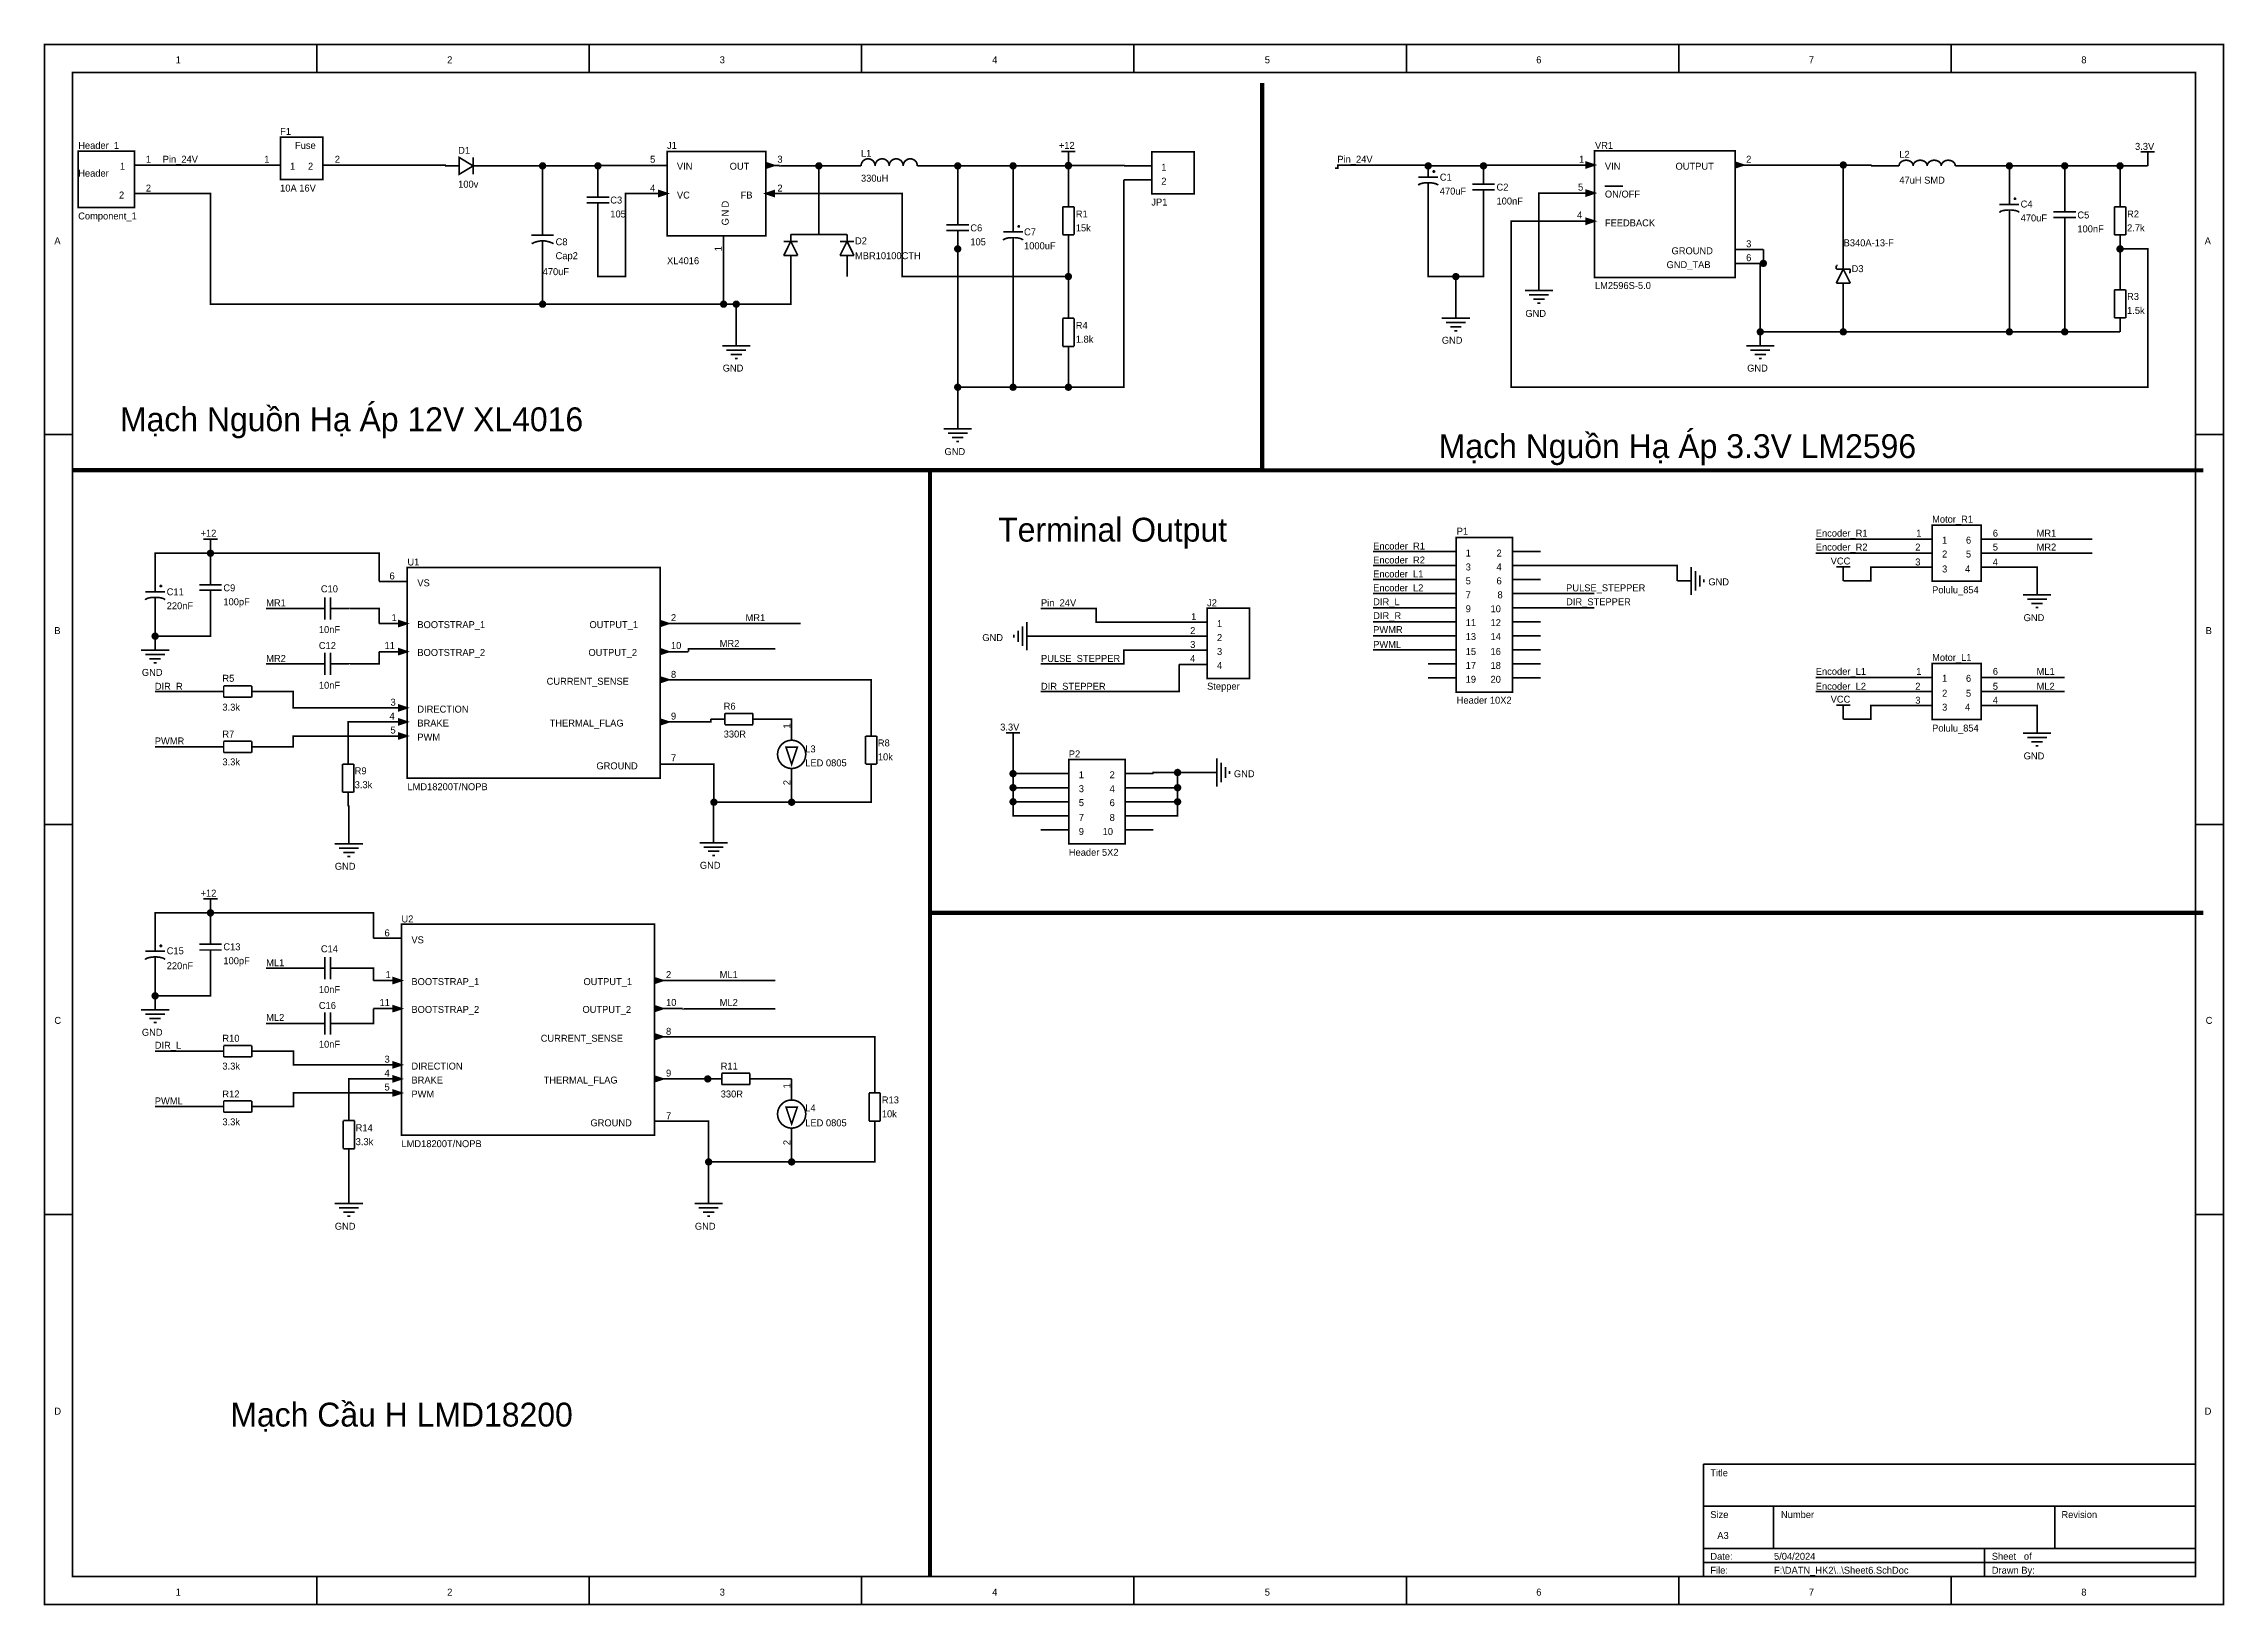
# Model space of a CAD drawing. Header units: millimetres. Extents: x 0 to 394, y 0 to 282.
import ezdxf

# ---------------------------------------------------------------- set-up
doc = ezdxf.new("R2010")
doc.units = ezdxf.units.MM
doc.layers.add('Sheet', color=255, linetype='Continuous')

msp = doc.modelspace()

# ---------------------------------------------------------------- texts
at = {"layer": 'Sheet'}
for s, height, p in [('1', 1.26, (23.72, 278.53)), ('2', 1.26, (72.77, 278.53)), ('3', 1.26, (122.01, 278.53)), ('4', 1.26, (171.24, 278.53)), ('5', 1.26, (220.48, 278.53)), ('6', 1.26, (269.53, 278.53)), ('7', 1.26, (318.77, 278.53)), ('8', 1.26, (368, 278.53)), ('Header_1', 1.258, (6.11, 263.07)), ('F1', 1.258, (42.59, 265.59)), ('Fuse', 1.258, (45.28, 263.07)), ('J1', 1.258, (112.49, 263.07)), ('+12', 1.258, (183.28, 263.07)), ('VR1', 1.258, (280.14, 263.07)), ('3.3V', 1.258, (377.71, 262.89)), ('1', 1.26, (13.66, 259.3)), ('1', 1.26, (18.33, 260.56)), ('Pin_24V', 1.258, (21.38, 260.56)), ('1', 1.26, (39.71, 260.56)), ('1', 1.26, (44.38, 259.3)), ('2', 1.26, (47.62, 259.3)), ('2', 1.26, (52.47, 260.56)), ('D1', 1.258, (74.75, 262.17)), ('5', 1.26, (109.43, 260.56)), ('VIN', 1.258, (114.28, 259.3)), ('OUT', 1.258, (123.81, 259.3)), ('3', 1.26, (132.43, 260.56)), ('L1', 1.258, (147.53, 261.63)), ('1', 1.26, (201.79, 259.12)), ('Pin_24V', 1.258, (233.6, 260.56)), ('1', 1.26, (277.26, 260.56)), ('VIN', 1.258, (281.93, 259.3)), ('OUTPUT', 1.258, (294.69, 259.3)), ('2', 1.26, (307.45, 260.56)), ('L2', 1.258, (335.12, 261.45)), ('Header', 1.258, (6.11, 258.04)), ('2', 1.26, (18.33, 255.35)), ('10A 16V', 1.258, (42.59, 255.35)), ('100v', 1.258, (74.75, 256.06)), ('4', 1.26, (109.43, 255.35)), ('2', 1.26, (132.43, 255.35)), ('330uH', 1.258, (147.53, 257.14)), ('2', 1.26, (201.79, 256.6)), ('C1', 1.258, (252.1, 257.32)), ('C2', 1.258, (262.35, 255.52)), ('5', 1.26, (277.08, 255.52)), ('47uH SMD', 1.258, (335.12, 256.78)), ('2', 1.26, (13.48, 254.09)), ('C3', 1.258, (102.24, 253.19)), ('VC', 1.258, (114.28, 254.09)), ('FB', 1.258, (125.78, 254.09)), ('JP1', 1.258, (199.99, 252.83)), ('470uF', 1.258, (252.1, 254.81)), ('100nF', 1.258, (262.35, 253.01)), ('ON/OFF', 1.258, (281.93, 254.27)), ('C4', 1.258, (357.04, 252.47)), ('Component_1', 1.2579, (6.11, 250.31)), ('105', 1.258, (102.24, 250.67)), ('C6', 1.258, (167.29, 248.16)), ('C7', 1.258, (176.99, 247.44)), ('15k', 1.258, (186.34, 248.16)), ('R1', 1.258, (186.34, 250.67)), ('4', 1.26, (276.9, 250.49)), ('FEEDBACK', 1.258, (281.93, 249.06)), ('470uF', 1.258, (357.04, 249.95)), ('C5', 1.258, (367.29, 250.49)), ('100nF', 1.258, (367.29, 247.98)), ('2.7k', 1.258, (376.27, 248.16)), ('R2', 1.258, (376.27, 250.67)), ('A', 1.26, (1.8, 245.82)), ('C8', 1.258, (92.36, 245.64)), ('Cap2', 1.258, (92.36, 243.13)), ('D2', 1.258, (146.45, 245.82)), ('MBR10100CTH', 1.2579, (146.45, 243.13)), ('105', 1.258, (167.29, 245.64)), ('1000uF', 1.258, (176.99, 244.92)), ('GROUND', 1.258, (293.97, 244.02)), ('3', 1.26, (307.45, 245.28)), ('B340A-13-F', 1.258, (325.06, 245.46)), ('A', 1.26, (390.29, 245.82)), ('470uF', 1.258, (90.02, 240.25)), ('XL4016', 1.258, (112.49, 242.23)), ('GND_TAB', 1.258, (293.07, 241.51)), ('6', 1.26, (307.45, 242.77)), ('D3', 1.258, (326.5, 240.79)), ('LM2596S-5.0', 1.2579, (280.14, 237.74)), ('R3', 1.258, (376.27, 235.76)), ('GND', 1.258, (267.56, 232.7)), ('1.5k', 1.258, (376.27, 233.24)), ('1.8k', 1.258, (186.34, 228.03)), ('R4', 1.258, (186.34, 230.55)), ('GND', 1.258, (252.46, 227.85)), ('GND', 1.258, (122.55, 222.82)), ('GND', 1.258, (307.63, 222.82)), ('Mạch Nguồn Hạ Áp 12V XL4016', 4.3127, (13.66, 212.04)), ('GND', 1.258, (162.62, 207.73)), ('Mạch Nguồn Hạ Áp 3.3V LM2596', 4.3127, (251.92, 207.19)), ('+12', 1.258, (28.21, 192.99)), ('Terminal Output', 4.3127, (172.32, 192.09)), ('P1', 1.258, (255.16, 193.35)), ('Encoder_R1', 1.258, (320.03, 192.99)), ('1', 1.26, (338.18, 192.99)), ('Motor_R1', 1.258, (341.05, 195.51)), ('6', 1.26, (352.01, 192.99)), ('MR1', 1.258, (359.92, 192.99)), ('Encoder_R1', 1.258, (240.07, 190.66)), ('Encoder_R2', 1.258, (240.07, 188.14)), ('1', 1.26, (256.78, 189.4)), ('2', 1.26, (262.35, 189.4)), ('Encoder_R2', 1.258, (320.03, 190.48)), ('VCC', 1.258, (322.72, 187.96)), ('2', 1.26, (338, 190.48)), ('2', 1.26, (342.85, 189.22)), ('1', 1.26, (342.85, 191.73)), ('5', 1.26, (347.16, 189.22)), ('6', 1.26, (347.16, 191.73)), ('5', 1.26, (352.01, 190.48)), ('MR2', 1.258, (359.92, 190.48)), ('6', 1.26, (62.35, 185.26)), ('U1', 1.258, (65.59, 187.78)), ('VS', 1.258, (67.38, 184.01)), ('Encoder_L1', 1.258, (240.07, 185.62)), ('3', 1.26, (256.78, 186.88)), ('5', 1.26, (256.78, 184.37)), ('4', 1.26, (262.35, 186.88)), ('6', 1.26, (262.35, 184.37)), ('GND', 1.258, (300.62, 184.19)), ('3', 1.26, (338, 187.78)), ('3', 1.26, (342.85, 186.52)), ('4', 1.26, (346.98, 186.52)), ('4', 1.26, (352.01, 187.78)), ('C11', 1.258, (22.1, 182.39)), ('C9', 1.258, (32.34, 183.11)), ('100pF', 1.258, (32.34, 180.59)), ('MR1', 1.258, (40.07, 180.41)), ('C10', 1.258, (49.95, 182.93)), ('Pin_24V', 1.258, (180.05, 180.41)), ('J2', 1.258, (210.06, 180.41)), ('Encoder_L2', 1.258, (240.07, 183.11)), ('DIR_L', 1.258, (240.07, 180.59)), ('7', 1.26, (256.78, 181.85)), ('8', 1.26, (262.53, 181.85)), ('PULSE_STEPPER', 1.2579, (274.93, 183.11)), ('DIR_STEPPER', 1.2579, (274.93, 180.59)), ('Polulu_854', 1.258, (341.05, 182.75)), ('220nF', 1.258, (22.1, 179.87)), ('1', 1.26, (62.71, 177.72)), ('BOOTSTRAP_1', 1.2579, (67.38, 176.46)), ('OUTPUT_1', 1.258, (98.47, 176.46)), ('2', 1.26, (113.2, 177.72)), ('MR1', 1.258, (126.68, 177.72)), ('1', 1.26, (207.18, 177.9)), ('1', 1.26, (211.85, 176.64)), ('DIR_R', 1.258, (240.07, 178.08)), ('9', 1.26, (256.78, 179.33)), ('11', 1.258, (256.78, 176.82)), ('10', 1.258, (261.27, 179.33)), ('12', 1.258, (261.27, 176.82)), ('GND', 1.258, (357.58, 177.72)), ('B', 1.26, (1.8, 175.38)), ('C12', 1.258, (49.59, 172.69)), ('10nF', 1.258, (49.59, 175.56)), ('11', 1.258, (61.45, 172.69)), ('10', 1.258, (113.2, 172.69)), ('MR2', 1.258, (122.01, 173.05)), ('GND', 1.258, (169.45, 174.12)), ('3', 1.26, (207, 172.87)), ('2', 1.26, (207, 175.38)), ('2', 1.26, (211.85, 174.12)), ('PWMR', 1.258, (240.07, 175.56)), ('PWML', 1.258, (240.07, 172.87)), ('13', 1.258, (256.78, 174.3)), ('14', 1.258, (261.27, 174.3)), ('B', 1.26, (390.47, 175.38)), ('MR2', 1.258, (40.07, 170.35)), ('BOOTSTRAP_2', 1.2579, (67.38, 171.43)), ('OUTPUT_2', 1.258, (98.29, 171.43)), ('PULSE_STEPPER', 1.2579, (180.05, 170.35)), ('4', 1.26, (207, 170.35)), ('4', 1.26, (211.85, 169.09)), ('3', 1.26, (211.85, 171.61)), ('15', 1.258, (256.78, 171.61)), ('17', 1.258, (256.78, 169.09)), ('16', 1.258, (261.27, 171.61)), ('18', 1.258, (261.27, 169.09)), ('Motor_L1', 1.258, (341.05, 170.53)), ('GND', 1.258, (17.61, 167.83)), ('DIR_R', 1.258, (19.95, 165.32)), ('R5', 1.258, (32.16, 166.76)), ('10nF', 1.258, (49.59, 165.5)), ('CURRENT_SENSE', 1.2579, (90.74, 166.22)), ('8', 1.26, (113.2, 167.47)), ('DIR_STEPPER', 1.2579, (180.05, 165.32)), ('Stepper', 1.258, (210.06, 165.32)), ('19', 1.258, (256.78, 166.58)), ('20', 1.258, (261.27, 166.58)), ('Encoder_L1', 1.258, (320.03, 168.01)), ('Encoder_L2', 1.258, (320.03, 165.32)), ('2', 1.26, (338, 165.32)), ('1', 1.26, (338.18, 168.01)), ('1', 1.26, (342.85, 166.76)), ('6', 1.26, (347.16, 166.76)), ('5', 1.26, (352.01, 165.32)), ('6', 1.26, (352.01, 168.01)), ('ML1', 1.258, (359.92, 168.01)), ('ML2', 1.258, (359.92, 165.32)), ('3.3k', 1.258, (32.16, 161.54)), ('3', 1.26, (62.53, 162.44)), ('DIRECTION', 1.258, (67.38, 161.19)), ('R6', 1.258, (122.73, 161.72)), ('Header 10X2', 1.2579, (255.16, 162.8)), ('VCC', 1.258, (322.72, 162.98)), ('3', 1.26, (338, 162.8)), ('3', 1.26, (342.85, 161.54)), ('2', 1.26, (342.85, 164.06)), ('4', 1.26, (346.98, 161.54)), ('5', 1.26, (347.16, 164.06)), ('4', 1.26, (352.01, 162.8)), ('R7', 1.258, (32.16, 156.69)), ('4', 1.26, (62.35, 159.93)), ('5', 1.26, (62.53, 157.41)), ('BRAKE', 1.258, (67.38, 158.67)), ('THERMAL_FLAG', 1.2579, (91.28, 158.67)), ('9', 1.26, (113.2, 159.93)), ('330R', 1.258, (122.73, 156.69)), ('3.3V', 1.258, (172.68, 157.95)), ('Polulu_854', 1.258, (341.05, 157.77)), ('PWMR', 1.258, (19.95, 155.44)), ('PWM', 1.258, (67.38, 156.15)), ('L3', 1.258, (137.46, 154)), ('10k', 1.258, (150.58, 152.56)), ('R8', 1.258, (150.58, 155.08)), ('P2', 1.258, (185.08, 153.1)), ('GND', 1.258, (357.58, 152.74)), ('3.3k', 1.258, (32.16, 151.66)), ('R9', 1.258, (56.06, 150.04)), ('GROUND', 1.258, (99.73, 150.94)), ('7', 1.26, (113.2, 152.38)), ('LED 0805', 1.258, (137.46, 151.48)), ('1', 1.26, (186.88, 149.33)), ('2', 1.26, (192.45, 149.33)), ('GND', 1.258, (214.91, 149.51)), ('3.3k', 1.258, (56.06, 147.53)), ('LMD18200T/NOPB', 1.2579, (65.59, 147.17)), ('3', 1.26, (186.88, 146.81)), ('4', 1.26, (192.45, 146.81)), ('5', 1.26, (186.88, 144.29)), ('7', 1.26, (186.88, 141.6)), ('8', 1.26, (192.45, 141.6)), ('6', 1.26, (192.45, 144.29)), ('9', 1.26, (186.88, 139.08)), ('10', 1.258, (191.19, 139.08)), ('GND', 1.258, (52.47, 132.79)), ('GND', 1.258, (118.42, 132.97)), ('Header 5X2', 1.258, (185.08, 135.31)), ('+12', 1.258, (28.21, 127.94)), ('U2', 1.258, (64.51, 123.27)), ('C15', 1.258, (22.1, 117.52)), ('C13', 1.258, (32.34, 118.24)), ('C14', 1.258, (49.95, 117.88)), ('6', 1.26, (61.45, 120.75)), ('VS', 1.258, (66.31, 119.5)), ('220nF', 1.258, (22.1, 114.82)), ('100pF', 1.258, (32.34, 115.72)), ('ML1', 1.258, (40.07, 115.36)), ('1', 1.26, (61.63, 113.21)), ('2', 1.26, (112.31, 113.21)), ('ML1', 1.258, (122.01, 113.21)), ('10nF', 1.258, (49.59, 110.51)), ('BOOTSTRAP_1', 1.2579, (66.31, 111.95)), ('OUTPUT_1', 1.258, (97.39, 111.95)), ('ML2', 1.258, (40.07, 105.48)), ('C16', 1.258, (49.59, 107.64)), ('11', 1.258, (60.56, 108.18)), ('BOOTSTRAP_2', 1.2579, (66.31, 106.92)), ('OUTPUT_2', 1.258, (97.21, 106.92)), ('10', 1.258, (112.31, 108.18)), ('ML2', 1.258, (122.01, 108.18)), ('C', 1.26, (1.8, 104.94)), ('GND', 1.258, (17.61, 102.79)), ('R10', 1.258, (32.16, 101.71)), ('CURRENT_SENSE', 1.2579, (89.67, 101.71)), ('8', 1.26, (112.31, 102.96)), ('C', 1.26, (390.47, 104.94)), ('DIR_L', 1.258, (19.95, 100.45)), ('10nF', 1.258, (49.59, 100.63)), ('3', 1.26, (61.45, 97.93)), ('3.3k', 1.258, (32.16, 96.68)), ('4', 1.26, (61.45, 95.42)), ('DIRECTION', 1.258, (66.31, 96.68)), ('BRAKE', 1.258, (66.31, 94.16)), ('THERMAL_FLAG', 1.2579, (90.2, 94.16)), ('9', 1.26, (112.31, 95.42)), ('R11', 1.258, (122.19, 96.68)), ('PWML', 1.258, (19.95, 90.39)), ('R12', 1.258, (32.16, 91.64)), ('5', 1.26, (61.45, 92.9)), ('PWM', 1.258, (66.31, 91.64)), ('330R', 1.258, (122.19, 91.64)), ('R13', 1.258, (151.3, 90.57)), ('3.3k', 1.258, (32.16, 86.61)), ('R14', 1.258, (56.24, 85.53)), ('GROUND', 1.258, (98.65, 86.43)), ('7', 1.26, (112.31, 87.69)), ('L4', 1.258, (137.46, 89.13)), ('LED 0805', 1.258, (137.46, 86.43)), ('10k', 1.258, (151.3, 88.05)), ('3.3k', 1.258, (56.24, 83.02)), ('LMD18200T/NOPB', 1.2579, (64.51, 82.66)), ('GND', 1.258, (52.47, 67.74)), ('GND', 1.258, (117.52, 67.74)), ('D', 1.26, (1.8, 34.32)), ('Mạch Cầu H LMD18200', 4.3127, (33.6, 32.17)), ('D', 1.26, (390.29, 34.32)), ('Title', 1.258, (300.98, 23.18)), ('Size', 1.258, (300.98, 15.63)), ('Number', 1.258, (313.74, 15.63)), ('Revision', 1.258, (364.41, 15.63)), ('A3', 1.258, (302.24, 11.86)), ('Date:', 1.258, (300.98, 8.09)), ('5/04/2024', 1.258, (312.48, 8.09)), ('Sheet   of', 1.258, (351.83, 8.09)), ('File:', 1.258, (300.98, 5.57)), ('F:\\DATN_HK2\\..\\Sheet6.SchDoc', 1.2579, (312.48, 5.57)), ('Drawn By:', 1.258, (351.83, 5.57)), ('1', 1.26, (23.72, 1.62)), ('2', 1.26, (72.77, 1.62)), ('3', 1.26, (122.01, 1.62)), ('4', 1.26, (171.24, 1.62)), ('5', 1.26, (220.48, 1.62)), ('6', 1.26, (269.53, 1.62)), ('7', 1.26, (318.77, 1.62)), ('8', 1.26, (368, 1.62))]:
    msp.add_text(s, height=height, dxfattribs=at).set_placement(p)
for s, p in [('D', (123.63, 252.47)), ('G', (123.63, 249.24)), ('N', (123.63, 250.85)), ('1', (122.37, 244.56)), ('1', (134.77, 158.31)), ('2', (134.77, 148.07)), ('1', (134.77, 93.26)), ('2', (134.77, 83.02))]:
    msp.add_text(s, height=1.26, rotation=90, dxfattribs=at).set_placement(p)

# ---------------------------------------------------------------- linework, layer by layer
at = {"layer": 'Sheet'}
for points, const_width in [([(0.01, 281.94), (5.09, 281.94)], 0.3), ([(49.22, 281.94), (49.22, 276.85)], 0.3), ([(98.44, 281.94), (98.44, 276.85)], 0.3), ([(147.65, 281.94), (147.65, 276.85)], 0.3), ([(196.85, 281.94), (196.85, 276.85)], 0.3), ([(246.06, 281.94), (246.06, 276.85)], 0.3), ([(295.27, 281.94), (295.27, 276.85)], 0.3), ([(344.49, 281.94), (344.49, 276.85)], 0.3), ([(393.7, 281.94), (388.62, 281.94)], 0.3), ([(393.7, 281.94), (393.7, 276.84)], 0.3), ([(220.01, 205), (220.01, 275)], 0.749), ([(16.34, 260.1), (21.35, 260.1)], 0.3), ([(21.35, 260.1), (37.6, 260.1)], 0.3), ([(42.6, 260.1), (37.6, 260.1)], 0.3), ([(50.38, 260.1), (55.38, 260.1)], 0.3), ([(55.38, 260.1), (72.39, 260.1), (72.39, 259.99)], 0.3), ([(74.93, 259.99), (72.39, 259.99)], 0.3), ([(77.47, 261.52), (77.47, 258.47)], 0.3), ([(77.47, 259.99), (80.01, 259.99)], 0.3), ([(80.01, 259.99), (90.01, 259.99), (100.01, 259.99), (100.01, 257.61)], 0.3), ([(89.5, 259.99), (89.5, 260.02), (89.5, 260.05), (89.51, 260.07), (89.51, 260.1), (89.51, 260.12), (89.52, 260.14), (89.53, 260.17), (89.54, 260.2), (89.55, 260.22), (89.56, 260.24), (89.58, 260.25), (89.59, 260.28), (89.6, 260.3), (89.62, 260.32), (89.63, 260.33), (89.65, 260.35), (89.67, 260.37), (89.69, 260.39), (89.71, 260.4), (89.72, 260.41), (89.74, 260.43), (89.77, 260.44), (89.79, 260.46), (89.81, 260.46), (89.83, 260.47), (89.86, 260.48), (89.89, 260.49), (89.91, 260.49), (89.93, 260.49), (89.96, 260.5), (89.99, 260.5), (90.01, 260.5)], 0.3), ([(89.5, 259.99), (89.5, 260.02), (89.5, 260.05), (89.51, 260.07), (89.51, 260.1), (89.51, 260.12), (89.52, 260.14), (89.53, 260.17), (89.54, 260.2), (89.55, 260.22), (89.56, 260.24), (89.58, 260.25), (89.59, 260.28), (89.6, 260.3), (89.62, 260.32), (89.63, 260.33), (89.65, 260.35), (89.67, 260.37), (89.69, 260.39), (89.71, 260.4), (89.72, 260.41), (89.74, 260.43), (89.77, 260.44), (89.79, 260.46), (89.81, 260.46), (89.83, 260.47), (89.86, 260.48), (89.89, 260.49), (89.91, 260.49), (89.93, 260.49), (89.96, 260.5), (89.99, 260.5), (90.01, 260.5)], 0.3), ([(89.5, 259.99), (89.5, 260.02), (89.5, 260.05), (89.51, 260.07), (89.51, 260.1), (89.51, 260.12), (89.52, 260.14), (89.53, 260.17), (89.54, 260.2), (89.55, 260.22), (89.56, 260.24), (89.58, 260.25), (89.59, 260.28), (89.6, 260.3), (89.62, 260.32), (89.63, 260.33), (89.65, 260.35), (89.67, 260.37), (89.69, 260.39), (89.71, 260.4), (89.72, 260.41), (89.74, 260.43), (89.77, 260.44), (89.79, 260.46), (89.81, 260.46), (89.83, 260.47), (89.86, 260.48), (89.89, 260.49), (89.91, 260.49), (89.93, 260.49), (89.96, 260.5), (89.99, 260.5), (90.01, 260.5)], 0.3), ([(89.5, 259.99), (89.5, 260.02), (89.5, 260.05), (89.51, 260.07), (89.51, 260.1), (89.51, 260.12), (89.52, 260.14), (89.53, 260.17), (89.54, 260.2), (89.55, 260.22), (89.56, 260.24), (89.58, 260.25), (89.59, 260.28), (89.6, 260.3), (89.62, 260.32), (89.63, 260.33), (89.65, 260.35), (89.67, 260.37), (89.69, 260.39), (89.71, 260.4), (89.72, 260.41), (89.74, 260.43), (89.77, 260.44), (89.79, 260.46), (89.81, 260.46), (89.83, 260.47), (89.86, 260.48), (89.89, 260.49), (89.91, 260.49), (89.93, 260.49), (89.96, 260.5), (89.99, 260.5), (90.01, 260.5)], 0.3), ([(90.01, 259.49), (89.99, 259.49), (89.96, 259.49), (89.93, 259.5), (89.91, 259.5), (89.89, 259.5), (89.86, 259.51), (89.83, 259.52), (89.81, 259.53), (89.79, 259.53), (89.77, 259.55), (89.74, 259.56), (89.72, 259.58), (89.71, 259.59), (89.69, 259.6), (89.67, 259.62), (89.65, 259.64), (89.63, 259.66), (89.62, 259.67), (89.6, 259.69), (89.59, 259.71), (89.58, 259.74), (89.56, 259.75), (89.55, 259.77), (89.54, 259.79), (89.53, 259.82), (89.52, 259.85), (89.51, 259.87), (89.51, 259.89), (89.51, 259.92), (89.5, 259.94), (89.5, 259.97), (89.5, 259.99)], 0.3), ([(89.5, 259.99), (89.5, 259.99)], 0.3), ([(90.01, 259.49), (89.99, 259.49), (89.96, 259.49), (89.93, 259.5), (89.91, 259.5), (89.89, 259.5), (89.86, 259.51), (89.83, 259.52), (89.81, 259.53), (89.79, 259.53), (89.77, 259.55), (89.74, 259.56), (89.72, 259.58), (89.71, 259.59), (89.69, 259.6), (89.67, 259.62), (89.65, 259.64), (89.63, 259.66), (89.62, 259.67), (89.6, 259.69), (89.59, 259.71), (89.58, 259.74), (89.56, 259.75), (89.55, 259.77), (89.54, 259.79), (89.53, 259.82), (89.52, 259.85), (89.51, 259.87), (89.51, 259.89), (89.51, 259.92), (89.5, 259.94), (89.5, 259.97), (89.5, 259.99)], 0.3), ([(89.5, 259.99), (89.5, 259.99)], 0.3), ([(90.01, 259.49), (89.99, 259.49), (89.96, 259.49), (89.93, 259.5), (89.91, 259.5), (89.89, 259.5), (89.86, 259.51), (89.83, 259.52), (89.81, 259.53), (89.79, 259.53), (89.77, 259.55), (89.74, 259.56), (89.72, 259.58), (89.71, 259.59), (89.69, 259.6), (89.67, 259.62), (89.65, 259.64), (89.63, 259.66), (89.62, 259.67), (89.6, 259.69), (89.59, 259.71), (89.58, 259.74), (89.56, 259.75), (89.55, 259.77), (89.54, 259.79), (89.53, 259.82), (89.52, 259.85), (89.51, 259.87), (89.51, 259.89), (89.51, 259.92), (89.5, 259.94), (89.5, 259.97), (89.5, 259.99)], 0.3), ([(89.5, 259.99), (89.5, 259.99)], 0.3), ([(90.01, 259.49), (89.99, 259.49), (89.96, 259.49), (89.93, 259.5), (89.91, 259.5), (89.89, 259.5), (89.86, 259.51), (89.83, 259.52), (89.81, 259.53), (89.79, 259.53), (89.77, 259.55), (89.74, 259.56), (89.72, 259.58), (89.71, 259.59), (89.69, 259.6), (89.67, 259.62), (89.65, 259.64), (89.63, 259.66), (89.62, 259.67), (89.6, 259.69), (89.59, 259.71), (89.58, 259.74), (89.56, 259.75), (89.55, 259.77), (89.54, 259.79), (89.53, 259.82), (89.52, 259.85), (89.51, 259.87), (89.51, 259.89), (89.51, 259.92), (89.5, 259.94), (89.5, 259.97), (89.5, 259.99)], 0.3), ([(89.5, 259.99), (89.5, 259.99)], 0.3), ([(89.5, 259.99), (89.5, 260.02), (89.5, 260.05), (89.51, 260.07), (89.51, 260.1), (89.51, 260.12), (89.52, 260.14), (89.53, 260.17), (89.54, 260.2), (89.55, 260.22), (89.56, 260.24), (89.58, 260.25), (89.59, 260.28), (89.6, 260.3), (89.62, 260.32), (89.63, 260.33), (89.65, 260.35), (89.67, 260.37), (89.69, 260.39), (89.71, 260.4), (89.72, 260.41), (89.74, 260.43), (89.77, 260.44), (89.79, 260.46), (89.81, 260.46), (89.83, 260.47), (89.86, 260.48), (89.89, 260.49), (89.91, 260.49), (89.93, 260.49), (89.96, 260.5), (89.99, 260.5), (90.01, 260.5)], 0.0991), ([(89.5, 259.99), (89.5, 260.02), (89.5, 260.05), (89.51, 260.07), (89.51, 260.1), (89.51, 260.12), (89.52, 260.14), (89.53, 260.17), (89.54, 260.2), (89.55, 260.22), (89.56, 260.24), (89.58, 260.25), (89.59, 260.28), (89.6, 260.3), (89.62, 260.32), (89.63, 260.33), (89.65, 260.35), (89.67, 260.37), (89.69, 260.39), (89.71, 260.4), (89.72, 260.41), (89.74, 260.43), (89.77, 260.44), (89.79, 260.46), (89.81, 260.46), (89.83, 260.47), (89.86, 260.48), (89.89, 260.49), (89.91, 260.49), (89.93, 260.49), (89.96, 260.5), (89.99, 260.5), (90.01, 260.5)], 0.0991), ([(89.5, 259.99), (89.5, 260.02), (89.5, 260.05), (89.51, 260.07), (89.51, 260.1), (89.51, 260.12), (89.52, 260.14), (89.53, 260.17), (89.54, 260.2), (89.55, 260.22), (89.56, 260.24), (89.58, 260.25), (89.59, 260.28), (89.6, 260.3), (89.62, 260.32), (89.63, 260.33), (89.65, 260.35), (89.67, 260.37), (89.69, 260.39), (89.71, 260.4), (89.72, 260.41), (89.74, 260.43), (89.77, 260.44), (89.79, 260.46), (89.81, 260.46), (89.83, 260.47), (89.86, 260.48), (89.89, 260.49), (89.91, 260.49), (89.93, 260.49), (89.96, 260.5), (89.99, 260.5), (90.01, 260.5)], 0.0991), ([(89.5, 259.99), (89.5, 260.02), (89.5, 260.05), (89.51, 260.07), (89.51, 260.1), (89.51, 260.12), (89.52, 260.14), (89.53, 260.17), (89.54, 260.2), (89.55, 260.22), (89.56, 260.24), (89.58, 260.25), (89.59, 260.28), (89.6, 260.3), (89.62, 260.32), (89.63, 260.33), (89.65, 260.35), (89.67, 260.37), (89.69, 260.39), (89.71, 260.4), (89.72, 260.41), (89.74, 260.43), (89.77, 260.44), (89.79, 260.46), (89.81, 260.46), (89.83, 260.47), (89.86, 260.48), (89.89, 260.49), (89.91, 260.49), (89.93, 260.49), (89.96, 260.5), (89.99, 260.5), (90.01, 260.5)], 0.0991), ([(90.01, 259.49), (89.99, 259.49), (89.96, 259.49), (89.93, 259.5), (89.91, 259.5), (89.89, 259.5), (89.86, 259.51), (89.83, 259.52), (89.81, 259.53), (89.79, 259.53), (89.77, 259.55), (89.74, 259.56), (89.72, 259.58), (89.71, 259.59), (89.69, 259.6), (89.67, 259.62), (89.65, 259.64), (89.63, 259.66), (89.62, 259.67), (89.6, 259.69), (89.59, 259.71), (89.58, 259.74), (89.56, 259.75), (89.55, 259.77), (89.54, 259.79), (89.53, 259.82), (89.52, 259.85), (89.51, 259.87), (89.51, 259.89), (89.51, 259.92), (89.5, 259.94), (89.5, 259.97), (89.5, 259.99)], 0.0991), ([(89.5, 259.99), (89.5, 259.99)], 0.0991), ([(90.01, 259.49), (89.99, 259.49), (89.96, 259.49), (89.93, 259.5), (89.91, 259.5), (89.89, 259.5), (89.86, 259.51), (89.83, 259.52), (89.81, 259.53), (89.79, 259.53), (89.77, 259.55), (89.74, 259.56), (89.72, 259.58), (89.71, 259.59), (89.69, 259.6), (89.67, 259.62), (89.65, 259.64), (89.63, 259.66), (89.62, 259.67), (89.6, 259.69), (89.59, 259.71), (89.58, 259.74), (89.56, 259.75), (89.55, 259.77), (89.54, 259.79), (89.53, 259.82), (89.52, 259.85), (89.51, 259.87), (89.51, 259.89), (89.51, 259.92), (89.5, 259.94), (89.5, 259.97), (89.5, 259.99)], 0.0991), ([(89.5, 259.99), (89.5, 259.99)], 0.0991), ([(90.01, 259.49), (89.99, 259.49), (89.96, 259.49), (89.93, 259.5), (89.91, 259.5), (89.89, 259.5), (89.86, 259.51), (89.83, 259.52), (89.81, 259.53), (89.79, 259.53), (89.77, 259.55), (89.74, 259.56), (89.72, 259.58), (89.71, 259.59), (89.69, 259.6), (89.67, 259.62), (89.65, 259.64), (89.63, 259.66), (89.62, 259.67), (89.6, 259.69), (89.59, 259.71), (89.58, 259.74), (89.56, 259.75), (89.55, 259.77), (89.54, 259.79), (89.53, 259.82), (89.52, 259.85), (89.51, 259.87), (89.51, 259.89), (89.51, 259.92), (89.5, 259.94), (89.5, 259.97), (89.5, 259.99)], 0.0991), ([(89.5, 259.99), (89.5, 259.99)], 0.0991), ([(90.01, 259.49), (89.99, 259.49), (89.96, 259.49), (89.93, 259.5), (89.91, 259.5), (89.89, 259.5), (89.86, 259.51), (89.83, 259.52), (89.81, 259.53), (89.79, 259.53), (89.77, 259.55), (89.74, 259.56), (89.72, 259.58), (89.71, 259.59), (89.69, 259.6), (89.67, 259.62), (89.65, 259.64), (89.63, 259.66), (89.62, 259.67), (89.6, 259.69), (89.59, 259.71), (89.58, 259.74), (89.56, 259.75), (89.55, 259.77), (89.54, 259.79), (89.53, 259.82), (89.52, 259.85), (89.51, 259.87), (89.51, 259.89), (89.51, 259.92), (89.5, 259.94), (89.5, 259.97), (89.5, 259.99)], 0.0991), ([(89.5, 259.99), (89.5, 259.99)], 0.0991), ([(90.01, 260.5), (90.01, 260.5)], 0.3), ([(90.01, 260.5), (90.04, 260.5), (90.07, 260.5), (90.09, 260.49), (90.11, 260.49), (90.14, 260.49), (90.16, 260.48), (90.19, 260.47), (90.22, 260.46), (90.24, 260.46), (90.26, 260.44), (90.27, 260.43), (90.29, 260.41), (90.32, 260.4), (90.34, 260.39), (90.35, 260.37), (90.37, 260.35), (90.38, 260.33), (90.41, 260.32), (90.42, 260.3), (90.43, 260.28), (90.45, 260.25), (90.46, 260.24), (90.47, 260.22), (90.47, 260.2), (90.48, 260.17), (90.5, 260.14), (90.51, 260.12), (90.51, 260.1), (90.51, 260.07), (90.52, 260.05), (90.52, 260.02), (90.52, 259.99)], 0.3), ([(90.01, 260.5), (90.01, 260.5)], 0.3), ([(90.01, 260.5), (90.04, 260.5), (90.07, 260.5), (90.09, 260.49), (90.11, 260.49), (90.14, 260.49), (90.16, 260.48), (90.19, 260.47), (90.22, 260.46), (90.24, 260.46), (90.26, 260.44), (90.27, 260.43), (90.29, 260.41), (90.32, 260.4), (90.34, 260.39), (90.35, 260.37), (90.37, 260.35), (90.38, 260.33), (90.41, 260.32), (90.42, 260.3), (90.43, 260.28), (90.45, 260.25), (90.46, 260.24), (90.47, 260.22), (90.47, 260.2), (90.48, 260.17), (90.5, 260.14), (90.51, 260.12), (90.51, 260.1), (90.51, 260.07), (90.52, 260.05), (90.52, 260.02), (90.52, 259.99)], 0.3), ([(90.01, 260.5), (90.01, 260.5)], 0.3), ([(90.01, 260.5), (90.04, 260.5), (90.07, 260.5), (90.09, 260.49), (90.11, 260.49), (90.14, 260.49), (90.16, 260.48), (90.19, 260.47), (90.22, 260.46), (90.24, 260.46), (90.26, 260.44), (90.27, 260.43), (90.29, 260.41), (90.32, 260.4), (90.34, 260.39), (90.35, 260.37), (90.37, 260.35), (90.38, 260.33), (90.41, 260.32), (90.42, 260.3), (90.43, 260.28), (90.45, 260.25), (90.46, 260.24), (90.47, 260.22), (90.47, 260.2), (90.48, 260.17), (90.5, 260.14), (90.51, 260.12), (90.51, 260.1), (90.51, 260.07), (90.52, 260.05), (90.52, 260.02), (90.52, 259.99)], 0.3), ([(90.01, 260.5), (90.01, 260.5)], 0.3), ([(90.01, 260.5), (90.04, 260.5), (90.07, 260.5), (90.09, 260.49), (90.11, 260.49), (90.14, 260.49), (90.16, 260.48), (90.19, 260.47), (90.22, 260.46), (90.24, 260.46), (90.26, 260.44), (90.27, 260.43), (90.29, 260.41), (90.32, 260.4), (90.34, 260.39), (90.35, 260.37), (90.37, 260.35), (90.38, 260.33), (90.41, 260.32), (90.42, 260.3), (90.43, 260.28), (90.45, 260.25), (90.46, 260.24), (90.47, 260.22), (90.47, 260.2), (90.48, 260.17), (90.5, 260.14), (90.51, 260.12), (90.51, 260.1), (90.51, 260.07), (90.52, 260.05), (90.52, 260.02), (90.52, 259.99)], 0.3), ([(90.52, 259.99), (90.52, 259.97), (90.52, 259.94), (90.51, 259.92), (90.51, 259.89), (90.51, 259.87), (90.5, 259.85), (90.48, 259.82), (90.47, 259.79), (90.47, 259.77), (90.46, 259.75), (90.45, 259.74), (90.43, 259.71), (90.42, 259.69), (90.41, 259.67), (90.38, 259.66), (90.37, 259.64), (90.35, 259.62), (90.34, 259.6), (90.32, 259.59), (90.29, 259.58), (90.27, 259.56), (90.26, 259.55), (90.24, 259.53), (90.22, 259.53), (90.19, 259.52), (90.16, 259.51), (90.14, 259.5), (90.11, 259.5), (90.09, 259.5), (90.07, 259.49), (90.04, 259.49), (90.01, 259.49)], 0.3), ([(90.01, 250), (90.01, 259.99)], 0.3), ([(90.52, 259.99), (90.52, 259.97), (90.52, 259.94), (90.51, 259.92), (90.51, 259.89), (90.51, 259.87), (90.5, 259.85), (90.48, 259.82), (90.47, 259.79), (90.47, 259.77), (90.46, 259.75), (90.45, 259.74), (90.43, 259.71), (90.42, 259.69), (90.41, 259.67), (90.38, 259.66), (90.37, 259.64), (90.35, 259.62), (90.34, 259.6), (90.32, 259.59), (90.29, 259.58), (90.27, 259.56), (90.26, 259.55), (90.24, 259.53), (90.22, 259.53), (90.19, 259.52), (90.16, 259.51), (90.14, 259.5), (90.11, 259.5), (90.09, 259.5), (90.07, 259.49), (90.04, 259.49), (90.01, 259.49)], 0.3), ([(90.52, 259.99), (90.52, 259.97), (90.52, 259.94), (90.51, 259.92), (90.51, 259.89), (90.51, 259.87), (90.5, 259.85), (90.48, 259.82), (90.47, 259.79), (90.47, 259.77), (90.46, 259.75), (90.45, 259.74), (90.43, 259.71), (90.42, 259.69), (90.41, 259.67), (90.38, 259.66), (90.37, 259.64), (90.35, 259.62), (90.34, 259.6), (90.32, 259.59), (90.29, 259.58), (90.27, 259.56), (90.26, 259.55), (90.24, 259.53), (90.22, 259.53), (90.19, 259.52), (90.16, 259.51), (90.14, 259.5), (90.11, 259.5), (90.09, 259.5), (90.07, 259.49), (90.04, 259.49), (90.01, 259.49)], 0.3), ([(90.52, 259.99), (90.52, 259.97), (90.52, 259.94), (90.51, 259.92), (90.51, 259.89), (90.51, 259.87), (90.5, 259.85), (90.48, 259.82), (90.47, 259.79), (90.47, 259.77), (90.46, 259.75), (90.45, 259.74), (90.43, 259.71), (90.42, 259.69), (90.41, 259.67), (90.38, 259.66), (90.37, 259.64), (90.35, 259.62), (90.34, 259.6), (90.32, 259.59), (90.29, 259.58), (90.27, 259.56), (90.26, 259.55), (90.24, 259.53), (90.22, 259.53), (90.19, 259.52), (90.16, 259.51), (90.14, 259.5), (90.11, 259.5), (90.09, 259.5), (90.07, 259.49), (90.04, 259.49), (90.01, 259.49)], 0.3), ([(90.01, 260.5), (90.01, 260.5)], 0.0991), ([(90.01, 260.5), (90.04, 260.5), (90.07, 260.5), (90.09, 260.49), (90.11, 260.49), (90.14, 260.49), (90.16, 260.48), (90.19, 260.47), (90.22, 260.46), (90.24, 260.46), (90.26, 260.44), (90.27, 260.43), (90.29, 260.41), (90.32, 260.4), (90.34, 260.39), (90.35, 260.37), (90.37, 260.35), (90.38, 260.33), (90.41, 260.32), (90.42, 260.3), (90.43, 260.28), (90.45, 260.25), (90.46, 260.24), (90.47, 260.22), (90.47, 260.2), (90.48, 260.17), (90.5, 260.14), (90.51, 260.12), (90.51, 260.1), (90.51, 260.07), (90.52, 260.05), (90.52, 260.02), (90.52, 259.99)], 0.0991), ([(90.01, 260.5), (90.01, 260.5)], 0.0991), ([(90.01, 260.5), (90.04, 260.5), (90.07, 260.5), (90.09, 260.49), (90.11, 260.49), (90.14, 260.49), (90.16, 260.48), (90.19, 260.47), (90.22, 260.46), (90.24, 260.46), (90.26, 260.44), (90.27, 260.43), (90.29, 260.41), (90.32, 260.4), (90.34, 260.39), (90.35, 260.37), (90.37, 260.35), (90.38, 260.33), (90.41, 260.32), (90.42, 260.3), (90.43, 260.28), (90.45, 260.25), (90.46, 260.24), (90.47, 260.22), (90.47, 260.2), (90.48, 260.17), (90.5, 260.14), (90.51, 260.12), (90.51, 260.1), (90.51, 260.07), (90.52, 260.05), (90.52, 260.02), (90.52, 259.99)], 0.0991), ([(90.01, 260.5), (90.01, 260.5)], 0.0991), ([(90.01, 260.5), (90.04, 260.5), (90.07, 260.5), (90.09, 260.49), (90.11, 260.49), (90.14, 260.49), (90.16, 260.48), (90.19, 260.47), (90.22, 260.46), (90.24, 260.46), (90.26, 260.44), (90.27, 260.43), (90.29, 260.41), (90.32, 260.4), (90.34, 260.39), (90.35, 260.37), (90.37, 260.35), (90.38, 260.33), (90.41, 260.32), (90.42, 260.3), (90.43, 260.28), (90.45, 260.25), (90.46, 260.24), (90.47, 260.22), (90.47, 260.2), (90.48, 260.17), (90.5, 260.14), (90.51, 260.12), (90.51, 260.1), (90.51, 260.07), (90.52, 260.05), (90.52, 260.02), (90.52, 259.99)], 0.0991), ([(90.01, 260.5), (90.01, 260.5)], 0.0991), ([(90.01, 260.5), (90.04, 260.5), (90.07, 260.5), (90.09, 260.49), (90.11, 260.49), (90.14, 260.49), (90.16, 260.48), (90.19, 260.47), (90.22, 260.46), (90.24, 260.46), (90.26, 260.44), (90.27, 260.43), (90.29, 260.41), (90.32, 260.4), (90.34, 260.39), (90.35, 260.37), (90.37, 260.35), (90.38, 260.33), (90.41, 260.32), (90.42, 260.3), (90.43, 260.28), (90.45, 260.25), (90.46, 260.24), (90.47, 260.22), (90.47, 260.2), (90.48, 260.17), (90.5, 260.14), (90.51, 260.12), (90.51, 260.1), (90.51, 260.07), (90.52, 260.05), (90.52, 260.02), (90.52, 259.99)], 0.0991), ([(90.52, 259.99), (90.52, 259.97), (90.52, 259.94), (90.51, 259.92), (90.51, 259.89), (90.51, 259.87), (90.5, 259.85), (90.48, 259.82), (90.47, 259.79), (90.47, 259.77), (90.46, 259.75), (90.45, 259.74), (90.43, 259.71), (90.42, 259.69), (90.41, 259.67), (90.38, 259.66), (90.37, 259.64), (90.35, 259.62), (90.34, 259.6), (90.32, 259.59), (90.29, 259.58), (90.27, 259.56), (90.26, 259.55), (90.24, 259.53), (90.22, 259.53), (90.19, 259.52), (90.16, 259.51), (90.14, 259.5), (90.11, 259.5), (90.09, 259.5), (90.07, 259.49), (90.04, 259.49), (90.01, 259.49)], 0.0991), ([(90.52, 259.99), (90.52, 259.97), (90.52, 259.94), (90.51, 259.92), (90.51, 259.89), (90.51, 259.87), (90.5, 259.85), (90.48, 259.82), (90.47, 259.79), (90.47, 259.77), (90.46, 259.75), (90.45, 259.74), (90.43, 259.71), (90.42, 259.69), (90.41, 259.67), (90.38, 259.66), (90.37, 259.64), (90.35, 259.62), (90.34, 259.6), (90.32, 259.59), (90.29, 259.58), (90.27, 259.56), (90.26, 259.55), (90.24, 259.53), (90.22, 259.53), (90.19, 259.52), (90.16, 259.51), (90.14, 259.5), (90.11, 259.5), (90.09, 259.5), (90.07, 259.49), (90.04, 259.49), (90.01, 259.49)], 0.0991), ([(90.52, 259.99), (90.52, 259.97), (90.52, 259.94), (90.51, 259.92), (90.51, 259.89), (90.51, 259.87), (90.5, 259.85), (90.48, 259.82), (90.47, 259.79), (90.47, 259.77), (90.46, 259.75), (90.45, 259.74), (90.43, 259.71), (90.42, 259.69), (90.41, 259.67), (90.38, 259.66), (90.37, 259.64), (90.35, 259.62), (90.34, 259.6), (90.32, 259.59), (90.29, 259.58), (90.27, 259.56), (90.26, 259.55), (90.24, 259.53), (90.22, 259.53), (90.19, 259.52), (90.16, 259.51), (90.14, 259.5), (90.11, 259.5), (90.09, 259.5), (90.07, 259.49), (90.04, 259.49), (90.01, 259.49)], 0.0991), ([(90.52, 259.99), (90.52, 259.97), (90.52, 259.94), (90.51, 259.92), (90.51, 259.89), (90.51, 259.87), (90.5, 259.85), (90.48, 259.82), (90.47, 259.79), (90.47, 259.77), (90.46, 259.75), (90.45, 259.74), (90.43, 259.71), (90.42, 259.69), (90.41, 259.67), (90.38, 259.66), (90.37, 259.64), (90.35, 259.62), (90.34, 259.6), (90.32, 259.59), (90.29, 259.58), (90.27, 259.56), (90.26, 259.55), (90.24, 259.53), (90.22, 259.53), (90.19, 259.52), (90.16, 259.51), (90.14, 259.5), (90.11, 259.5), (90.09, 259.5), (90.07, 259.49), (90.04, 259.49), (90.01, 259.49)], 0.0991), ([(90.52, 259.99), (90.52, 259.99), (90.52, 259.99), (90.52, 259.99), (90.52, 259.99), (90.52, 259.99), (90.52, 259.99), (90.52, 259.99), (90.52, 259.99), (90.52, 259.99), (90.52, 259.99), (90.52, 259.99), (90.52, 259.99), (90.52, 259.99), (90.52, 259.99), (90.52, 259.99), (90.52, 259.99), (90.52, 259.99), (90.52, 259.99), (90.52, 259.99), (90.52, 259.99), (90.52, 259.99), (90.52, 259.99), (90.52, 259.99), (90.52, 259.99), (90.52, 259.99), (90.52, 259.99), (90.52, 259.99), (90.52, 259.99), (90.52, 259.99), (90.52, 259.99), (90.52, 259.99), (90.52, 259.99)], 0.3), ([(90.52, 259.99), (90.52, 259.99)], 0.3), ([(90.52, 259.99), (90.52, 259.99), (90.52, 259.99), (90.52, 259.99), (90.52, 259.99), (90.52, 259.99), (90.52, 259.99), (90.52, 259.99), (90.52, 259.99), (90.52, 259.99), (90.52, 259.99), (90.52, 259.99), (90.52, 259.99), (90.52, 259.99), (90.52, 259.99), (90.52, 259.99), (90.52, 259.99), (90.52, 259.99), (90.52, 259.99), (90.52, 259.99), (90.52, 259.99), (90.52, 259.99), (90.52, 259.99), (90.52, 259.99), (90.52, 259.99), (90.52, 259.99), (90.52, 259.99), (90.52, 259.99), (90.52, 259.99), (90.52, 259.99), (90.52, 259.99), (90.52, 259.99), (90.52, 259.99)], 0.3), ([(90.52, 259.99), (90.52, 259.99)], 0.3), ([(90.52, 259.99), (90.52, 259.99), (90.52, 259.99), (90.52, 259.99), (90.52, 259.99), (90.52, 259.99), (90.52, 259.99), (90.52, 259.99), (90.52, 259.99), (90.52, 259.99), (90.52, 259.99), (90.52, 259.99), (90.52, 259.99), (90.52, 259.99), (90.52, 259.99), (90.52, 259.99), (90.52, 259.99), (90.52, 259.99), (90.52, 259.99), (90.52, 259.99), (90.52, 259.99), (90.52, 259.99), (90.52, 259.99), (90.52, 259.99), (90.52, 259.99), (90.52, 259.99), (90.52, 259.99), (90.52, 259.99), (90.52, 259.99), (90.52, 259.99), (90.52, 259.99), (90.52, 259.99), (90.52, 259.99)], 0.3), ([(90.52, 259.99), (90.52, 259.99)], 0.3), ([(90.52, 259.99), (90.52, 259.99), (90.52, 259.99), (90.52, 259.99), (90.52, 259.99), (90.52, 259.99), (90.52, 259.99), (90.52, 259.99), (90.52, 259.99), (90.52, 259.99), (90.52, 259.99), (90.52, 259.99), (90.52, 259.99), (90.52, 259.99), (90.52, 259.99), (90.52, 259.99), (90.52, 259.99), (90.52, 259.99), (90.52, 259.99), (90.52, 259.99), (90.52, 259.99), (90.52, 259.99), (90.52, 259.99), (90.52, 259.99), (90.52, 259.99), (90.52, 259.99), (90.52, 259.99), (90.52, 259.99), (90.52, 259.99), (90.52, 259.99), (90.52, 259.99), (90.52, 259.99), (90.52, 259.99)], 0.3), ([(90.52, 259.99), (90.52, 259.99)], 0.3), ([(90.52, 259.99), (90.52, 259.99), (90.52, 259.99), (90.52, 259.99), (90.52, 259.99), (90.52, 259.99), (90.52, 259.99), (90.52, 259.99), (90.52, 259.99), (90.52, 259.99), (90.52, 259.99), (90.52, 259.99), (90.52, 259.99), (90.52, 259.99), (90.52, 259.99), (90.52, 259.99), (90.52, 259.99), (90.52, 259.99), (90.52, 259.99), (90.52, 259.99), (90.52, 259.99), (90.52, 259.99), (90.52, 259.99), (90.52, 259.99), (90.52, 259.99), (90.52, 259.99), (90.52, 259.99), (90.52, 259.99), (90.52, 259.99), (90.52, 259.99), (90.52, 259.99), (90.52, 259.99), (90.52, 259.99)], 0.0991), ([(90.52, 259.99), (90.52, 259.99)], 0.0991), ([(90.52, 259.99), (90.52, 259.99), (90.52, 259.99), (90.52, 259.99), (90.52, 259.99), (90.52, 259.99), (90.52, 259.99), (90.52, 259.99), (90.52, 259.99), (90.52, 259.99), (90.52, 259.99), (90.52, 259.99), (90.52, 259.99), (90.52, 259.99), (90.52, 259.99), (90.52, 259.99), (90.52, 259.99), (90.52, 259.99), (90.52, 259.99), (90.52, 259.99), (90.52, 259.99), (90.52, 259.99), (90.52, 259.99), (90.52, 259.99), (90.52, 259.99), (90.52, 259.99), (90.52, 259.99), (90.52, 259.99), (90.52, 259.99), (90.52, 259.99), (90.52, 259.99), (90.52, 259.99), (90.52, 259.99)], 0.0991), ([(90.52, 259.99), (90.52, 259.99)], 0.0991), ([(90.52, 259.99), (90.52, 259.99), (90.52, 259.99), (90.52, 259.99), (90.52, 259.99), (90.52, 259.99), (90.52, 259.99), (90.52, 259.99), (90.52, 259.99), (90.52, 259.99), (90.52, 259.99), (90.52, 259.99), (90.52, 259.99), (90.52, 259.99), (90.52, 259.99), (90.52, 259.99), (90.52, 259.99), (90.52, 259.99), (90.52, 259.99), (90.52, 259.99), (90.52, 259.99), (90.52, 259.99), (90.52, 259.99), (90.52, 259.99), (90.52, 259.99), (90.52, 259.99), (90.52, 259.99), (90.52, 259.99), (90.52, 259.99), (90.52, 259.99), (90.52, 259.99), (90.52, 259.99), (90.52, 259.99)], 0.0991), ([(90.52, 259.99), (90.52, 259.99)], 0.0991), ([(90.52, 259.99), (90.52, 259.99), (90.52, 259.99), (90.52, 259.99), (90.52, 259.99), (90.52, 259.99), (90.52, 259.99), (90.52, 259.99), (90.52, 259.99), (90.52, 259.99), (90.52, 259.99), (90.52, 259.99), (90.52, 259.99), (90.52, 259.99), (90.52, 259.99), (90.52, 259.99), (90.52, 259.99), (90.52, 259.99), (90.52, 259.99), (90.52, 259.99), (90.52, 259.99), (90.52, 259.99), (90.52, 259.99), (90.52, 259.99), (90.52, 259.99), (90.52, 259.99), (90.52, 259.99), (90.52, 259.99), (90.52, 259.99), (90.52, 259.99), (90.52, 259.99), (90.52, 259.99), (90.52, 259.99)], 0.0991), ([(90.52, 259.99), (90.52, 259.99)], 0.0991), ([(99.5, 259.99), (99.5, 260.02), (99.5, 260.05), (99.51, 260.07), (99.51, 260.1), (99.51, 260.12), (99.53, 260.14), (99.54, 260.17), (99.55, 260.2), (99.55, 260.22), (99.56, 260.24), (99.57, 260.25), (99.59, 260.28), (99.6, 260.3), (99.62, 260.32), (99.64, 260.33), (99.65, 260.35), (99.67, 260.37), (99.68, 260.39), (99.71, 260.4), (99.73, 260.41), (99.75, 260.43), (99.76, 260.44), (99.78, 260.46), (99.81, 260.46), (99.83, 260.47), (99.86, 260.48), (99.88, 260.49), (99.91, 260.49), (99.93, 260.49), (99.95, 260.5), (99.99, 260.5), (100.01, 260.5)], 0.3), ([(99.5, 259.99), (99.5, 260.02), (99.5, 260.05), (99.51, 260.07), (99.51, 260.1), (99.51, 260.12), (99.53, 260.14), (99.54, 260.17), (99.55, 260.2), (99.55, 260.22), (99.56, 260.24), (99.57, 260.25), (99.59, 260.28), (99.6, 260.3), (99.62, 260.32), (99.64, 260.33), (99.65, 260.35), (99.67, 260.37), (99.68, 260.39), (99.71, 260.4), (99.73, 260.41), (99.75, 260.43), (99.76, 260.44), (99.78, 260.46), (99.81, 260.46), (99.83, 260.47), (99.86, 260.48), (99.88, 260.49), (99.91, 260.49), (99.93, 260.49), (99.95, 260.5), (99.99, 260.5), (100.01, 260.5)], 0.3), ([(99.5, 259.99), (99.5, 260.02), (99.5, 260.05), (99.51, 260.07), (99.51, 260.1), (99.51, 260.12), (99.53, 260.14), (99.54, 260.17), (99.55, 260.2), (99.55, 260.22), (99.56, 260.24), (99.57, 260.25), (99.59, 260.28), (99.6, 260.3), (99.62, 260.32), (99.64, 260.33), (99.65, 260.35), (99.67, 260.37), (99.68, 260.39), (99.71, 260.4), (99.73, 260.41), (99.75, 260.43), (99.76, 260.44), (99.78, 260.46), (99.81, 260.46), (99.83, 260.47), (99.86, 260.48), (99.88, 260.49), (99.91, 260.49), (99.93, 260.49), (99.95, 260.5), (99.99, 260.5), (100.01, 260.5)], 0.3), ([(99.5, 259.99), (99.5, 260.02), (99.5, 260.05), (99.51, 260.07), (99.51, 260.1), (99.51, 260.12), (99.53, 260.14), (99.54, 260.17), (99.55, 260.2), (99.55, 260.22), (99.56, 260.24), (99.57, 260.25), (99.59, 260.28), (99.6, 260.3), (99.62, 260.32), (99.64, 260.33), (99.65, 260.35), (99.67, 260.37), (99.68, 260.39), (99.71, 260.4), (99.73, 260.41), (99.75, 260.43), (99.76, 260.44), (99.78, 260.46), (99.81, 260.46), (99.83, 260.47), (99.86, 260.48), (99.88, 260.49), (99.91, 260.49), (99.93, 260.49), (99.95, 260.5), (99.99, 260.5), (100.01, 260.5)], 0.3), ([(100.01, 259.49), (99.99, 259.49), (99.95, 259.49), (99.93, 259.5), (99.91, 259.5), (99.88, 259.5), (99.86, 259.51), (99.83, 259.52), (99.81, 259.53), (99.78, 259.53), (99.76, 259.55), (99.75, 259.56), (99.73, 259.58), (99.71, 259.59), (99.68, 259.6), (99.67, 259.62), (99.65, 259.64), (99.64, 259.66), (99.62, 259.67), (99.6, 259.69), (99.59, 259.71), (99.57, 259.74), (99.56, 259.75), (99.55, 259.77), (99.55, 259.79), (99.54, 259.82), (99.53, 259.85), (99.51, 259.87), (99.51, 259.89), (99.51, 259.92), (99.5, 259.94), (99.5, 259.97), (99.5, 259.99)], 0.3), ([(99.5, 259.99), (99.5, 259.99)], 0.3), ([(100.01, 259.49), (99.99, 259.49), (99.95, 259.49), (99.93, 259.5), (99.91, 259.5), (99.88, 259.5), (99.86, 259.51), (99.83, 259.52), (99.81, 259.53), (99.78, 259.53), (99.76, 259.55), (99.75, 259.56), (99.73, 259.58), (99.71, 259.59), (99.68, 259.6), (99.67, 259.62), (99.65, 259.64), (99.64, 259.66), (99.62, 259.67), (99.6, 259.69), (99.59, 259.71), (99.57, 259.74), (99.56, 259.75), (99.55, 259.77), (99.55, 259.79), (99.54, 259.82), (99.53, 259.85), (99.51, 259.87), (99.51, 259.89), (99.51, 259.92), (99.5, 259.94), (99.5, 259.97), (99.5, 259.99)], 0.3), ([(99.5, 259.99), (99.5, 259.99)], 0.3), ([(100.01, 259.49), (99.99, 259.49), (99.95, 259.49), (99.93, 259.5), (99.91, 259.5), (99.88, 259.5), (99.86, 259.51), (99.83, 259.52), (99.81, 259.53), (99.78, 259.53), (99.76, 259.55), (99.75, 259.56), (99.73, 259.58), (99.71, 259.59), (99.68, 259.6), (99.67, 259.62), (99.65, 259.64), (99.64, 259.66), (99.62, 259.67), (99.6, 259.69), (99.59, 259.71), (99.57, 259.74), (99.56, 259.75), (99.55, 259.77), (99.55, 259.79), (99.54, 259.82), (99.53, 259.85), (99.51, 259.87), (99.51, 259.89), (99.51, 259.92), (99.5, 259.94), (99.5, 259.97), (99.5, 259.99)], 0.3), ([(99.5, 259.99), (99.5, 259.99)], 0.3), ([(100.01, 259.49), (99.99, 259.49), (99.95, 259.49), (99.93, 259.5), (99.91, 259.5), (99.88, 259.5), (99.86, 259.51), (99.83, 259.52), (99.81, 259.53), (99.78, 259.53), (99.76, 259.55), (99.75, 259.56), (99.73, 259.58), (99.71, 259.59), (99.68, 259.6), (99.67, 259.62), (99.65, 259.64), (99.64, 259.66), (99.62, 259.67), (99.6, 259.69), (99.59, 259.71), (99.57, 259.74), (99.56, 259.75), (99.55, 259.77), (99.55, 259.79), (99.54, 259.82), (99.53, 259.85), (99.51, 259.87), (99.51, 259.89), (99.51, 259.92), (99.5, 259.94), (99.5, 259.97), (99.5, 259.99)], 0.3), ([(99.5, 259.99), (99.5, 259.99)], 0.3), ([(99.5, 259.99), (99.5, 260.02), (99.5, 260.05), (99.51, 260.07), (99.51, 260.1), (99.51, 260.12), (99.53, 260.14), (99.54, 260.17), (99.55, 260.2), (99.55, 260.22), (99.56, 260.24), (99.57, 260.25), (99.59, 260.28), (99.6, 260.3), (99.62, 260.32), (99.64, 260.33), (99.65, 260.35), (99.67, 260.37), (99.68, 260.39), (99.71, 260.4), (99.73, 260.41), (99.75, 260.43), (99.76, 260.44), (99.78, 260.46), (99.81, 260.46), (99.83, 260.47), (99.86, 260.48), (99.88, 260.49), (99.91, 260.49), (99.93, 260.49), (99.95, 260.5), (99.99, 260.5), (100.01, 260.5)], 0.0991), ([(99.5, 259.99), (99.5, 260.02), (99.5, 260.05), (99.51, 260.07), (99.51, 260.1), (99.51, 260.12), (99.53, 260.14), (99.54, 260.17), (99.55, 260.2), (99.55, 260.22), (99.56, 260.24), (99.57, 260.25), (99.59, 260.28), (99.6, 260.3), (99.62, 260.32), (99.64, 260.33), (99.65, 260.35), (99.67, 260.37), (99.68, 260.39), (99.71, 260.4), (99.73, 260.41), (99.75, 260.43), (99.76, 260.44), (99.78, 260.46), (99.81, 260.46), (99.83, 260.47), (99.86, 260.48), (99.88, 260.49), (99.91, 260.49), (99.93, 260.49), (99.95, 260.5), (99.99, 260.5), (100.01, 260.5)], 0.0991), ([(99.5, 259.99), (99.5, 260.02), (99.5, 260.05), (99.51, 260.07), (99.51, 260.1), (99.51, 260.12), (99.53, 260.14), (99.54, 260.17), (99.55, 260.2), (99.55, 260.22), (99.56, 260.24), (99.57, 260.25), (99.59, 260.28), (99.6, 260.3), (99.62, 260.32), (99.64, 260.33), (99.65, 260.35), (99.67, 260.37), (99.68, 260.39), (99.71, 260.4), (99.73, 260.41), (99.75, 260.43), (99.76, 260.44), (99.78, 260.46), (99.81, 260.46), (99.83, 260.47), (99.86, 260.48), (99.88, 260.49), (99.91, 260.49), (99.93, 260.49), (99.95, 260.5), (99.99, 260.5), (100.01, 260.5)], 0.0991), ([(99.5, 259.99), (99.5, 260.02), (99.5, 260.05), (99.51, 260.07), (99.51, 260.1), (99.51, 260.12), (99.53, 260.14), (99.54, 260.17), (99.55, 260.2), (99.55, 260.22), (99.56, 260.24), (99.57, 260.25), (99.59, 260.28), (99.6, 260.3), (99.62, 260.32), (99.64, 260.33), (99.65, 260.35), (99.67, 260.37), (99.68, 260.39), (99.71, 260.4), (99.73, 260.41), (99.75, 260.43), (99.76, 260.44), (99.78, 260.46), (99.81, 260.46), (99.83, 260.47), (99.86, 260.48), (99.88, 260.49), (99.91, 260.49), (99.93, 260.49), (99.95, 260.5), (99.99, 260.5), (100.01, 260.5)], 0.0991), ([(100.01, 259.49), (99.99, 259.49), (99.95, 259.49), (99.93, 259.5), (99.91, 259.5), (99.88, 259.5), (99.86, 259.51), (99.83, 259.52), (99.81, 259.53), (99.78, 259.53), (99.76, 259.55), (99.75, 259.56), (99.73, 259.58), (99.71, 259.59), (99.68, 259.6), (99.67, 259.62), (99.65, 259.64), (99.64, 259.66), (99.62, 259.67), (99.6, 259.69), (99.59, 259.71), (99.57, 259.74), (99.56, 259.75), (99.55, 259.77), (99.55, 259.79), (99.54, 259.82), (99.53, 259.85), (99.51, 259.87), (99.51, 259.89), (99.51, 259.92), (99.5, 259.94), (99.5, 259.97), (99.5, 259.99)], 0.0991), ([(99.5, 259.99), (99.5, 259.99)], 0.0991), ([(100.01, 259.49), (99.99, 259.49), (99.95, 259.49), (99.93, 259.5), (99.91, 259.5), (99.88, 259.5), (99.86, 259.51), (99.83, 259.52), (99.81, 259.53), (99.78, 259.53), (99.76, 259.55), (99.75, 259.56), (99.73, 259.58), (99.71, 259.59), (99.68, 259.6), (99.67, 259.62), (99.65, 259.64), (99.64, 259.66), (99.62, 259.67), (99.6, 259.69), (99.59, 259.71), (99.57, 259.74), (99.56, 259.75), (99.55, 259.77), (99.55, 259.79), (99.54, 259.82), (99.53, 259.85), (99.51, 259.87), (99.51, 259.89), (99.51, 259.92), (99.5, 259.94), (99.5, 259.97), (99.5, 259.99)], 0.0991), ([(99.5, 259.99), (99.5, 259.99)], 0.0991), ([(100.01, 259.49), (99.99, 259.49), (99.95, 259.49), (99.93, 259.5), (99.91, 259.5), (99.88, 259.5), (99.86, 259.51), (99.83, 259.52), (99.81, 259.53), (99.78, 259.53), (99.76, 259.55), (99.75, 259.56), (99.73, 259.58), (99.71, 259.59), (99.68, 259.6), (99.67, 259.62), (99.65, 259.64), (99.64, 259.66), (99.62, 259.67), (99.6, 259.69), (99.59, 259.71), (99.57, 259.74), (99.56, 259.75), (99.55, 259.77), (99.55, 259.79), (99.54, 259.82), (99.53, 259.85), (99.51, 259.87), (99.51, 259.89), (99.51, 259.92), (99.5, 259.94), (99.5, 259.97), (99.5, 259.99)], 0.0991), ([(99.5, 259.99), (99.5, 259.99)], 0.0991), ([(100.01, 259.49), (99.99, 259.49), (99.95, 259.49), (99.93, 259.5), (99.91, 259.5), (99.88, 259.5), (99.86, 259.51), (99.83, 259.52), (99.81, 259.53), (99.78, 259.53), (99.76, 259.55), (99.75, 259.56), (99.73, 259.58), (99.71, 259.59), (99.68, 259.6), (99.67, 259.62), (99.65, 259.64), (99.64, 259.66), (99.62, 259.67), (99.6, 259.69), (99.59, 259.71), (99.57, 259.74), (99.56, 259.75), (99.55, 259.77), (99.55, 259.79), (99.54, 259.82), (99.53, 259.85), (99.51, 259.87), (99.51, 259.89), (99.51, 259.92), (99.5, 259.94), (99.5, 259.97), (99.5, 259.99)], 0.0991), ([(99.5, 259.99), (99.5, 259.99)], 0.0991), ([(100.01, 260.5), (100.01, 260.5)], 0.3), ([(100.01, 260.5), (100.03, 260.5), (100.06, 260.5), (100.09, 260.49), (100.11, 260.49), (100.13, 260.49), (100.15, 260.48), (100.19, 260.47), (100.21, 260.46), (100.23, 260.46), (100.26, 260.44), (100.27, 260.43), (100.29, 260.41), (100.31, 260.4), (100.33, 260.39), (100.35, 260.37), (100.37, 260.35), (100.38, 260.33), (100.4, 260.32), (100.41, 260.3), (100.42, 260.28), (100.45, 260.25), (100.46, 260.24), (100.47, 260.22), (100.47, 260.2), (100.48, 260.17), (100.49, 260.14), (100.5, 260.12), (100.5, 260.1), (100.5, 260.07), (100.51, 260.05), (100.51, 260.02), (100.51, 259.99)], 0.3), ([(100.01, 260.5), (100.01, 260.5)], 0.3), ([(100.01, 260.5), (100.03, 260.5), (100.06, 260.5), (100.09, 260.49), (100.11, 260.49), (100.13, 260.49), (100.15, 260.48), (100.19, 260.47), (100.21, 260.46), (100.23, 260.46), (100.26, 260.44), (100.27, 260.43), (100.29, 260.41), (100.31, 260.4), (100.33, 260.39), (100.35, 260.37), (100.37, 260.35), (100.38, 260.33), (100.4, 260.32), (100.41, 260.3), (100.42, 260.28), (100.45, 260.25), (100.46, 260.24), (100.47, 260.22), (100.47, 260.2), (100.48, 260.17), (100.49, 260.14), (100.5, 260.12), (100.5, 260.1), (100.5, 260.07), (100.51, 260.05), (100.51, 260.02), (100.51, 259.99)], 0.3), ([(100.01, 260.5), (100.01, 260.5)], 0.3), ([(100.01, 260.5), (100.03, 260.5), (100.06, 260.5), (100.09, 260.49), (100.11, 260.49), (100.13, 260.49), (100.15, 260.48), (100.19, 260.47), (100.21, 260.46), (100.23, 260.46), (100.26, 260.44), (100.27, 260.43), (100.29, 260.41), (100.31, 260.4), (100.33, 260.39), (100.35, 260.37), (100.37, 260.35), (100.38, 260.33), (100.4, 260.32), (100.41, 260.3), (100.42, 260.28), (100.45, 260.25), (100.46, 260.24), (100.47, 260.22), (100.47, 260.2), (100.48, 260.17), (100.49, 260.14), (100.5, 260.12), (100.5, 260.1), (100.5, 260.07), (100.51, 260.05), (100.51, 260.02), (100.51, 259.99)], 0.3), ([(100.01, 260.5), (100.01, 260.5)], 0.3), ([(100.01, 260.5), (100.03, 260.5), (100.06, 260.5), (100.09, 260.49), (100.11, 260.49), (100.13, 260.49), (100.15, 260.48), (100.19, 260.47), (100.21, 260.46), (100.23, 260.46), (100.26, 260.44), (100.27, 260.43), (100.29, 260.41), (100.31, 260.4), (100.33, 260.39), (100.35, 260.37), (100.37, 260.35), (100.38, 260.33), (100.4, 260.32), (100.41, 260.3), (100.42, 260.28), (100.45, 260.25), (100.46, 260.24), (100.47, 260.22), (100.47, 260.2), (100.48, 260.17), (100.49, 260.14), (100.5, 260.12), (100.5, 260.1), (100.5, 260.07), (100.51, 260.05), (100.51, 260.02), (100.51, 259.99)], 0.3), ([(100.01, 259.99), (100.01, 260.07), (110, 260.07)], 0.3), ([(100.51, 259.99), (100.51, 259.97), (100.51, 259.94), (100.5, 259.92), (100.5, 259.89), (100.5, 259.87), (100.49, 259.85), (100.48, 259.82), (100.47, 259.79), (100.47, 259.77), (100.46, 259.75), (100.45, 259.74), (100.42, 259.71), (100.41, 259.69), (100.4, 259.67), (100.38, 259.66), (100.37, 259.64), (100.35, 259.62), (100.33, 259.6), (100.31, 259.59), (100.29, 259.58), (100.27, 259.56), (100.26, 259.55), (100.23, 259.53), (100.21, 259.53), (100.19, 259.52), (100.15, 259.51), (100.13, 259.5), (100.11, 259.5), (100.09, 259.5), (100.06, 259.49), (100.03, 259.49), (100.01, 259.49)], 0.3), ([(100.51, 259.99), (100.51, 259.97), (100.51, 259.94), (100.5, 259.92), (100.5, 259.89), (100.5, 259.87), (100.49, 259.85), (100.48, 259.82), (100.47, 259.79), (100.47, 259.77), (100.46, 259.75), (100.45, 259.74), (100.42, 259.71), (100.41, 259.69), (100.4, 259.67), (100.38, 259.66), (100.37, 259.64), (100.35, 259.62), (100.33, 259.6), (100.31, 259.59), (100.29, 259.58), (100.27, 259.56), (100.26, 259.55), (100.23, 259.53), (100.21, 259.53), (100.19, 259.52), (100.15, 259.51), (100.13, 259.5), (100.11, 259.5), (100.09, 259.5), (100.06, 259.49), (100.03, 259.49), (100.01, 259.49)], 0.3), ([(100.51, 259.99), (100.51, 259.97), (100.51, 259.94), (100.5, 259.92), (100.5, 259.89), (100.5, 259.87), (100.49, 259.85), (100.48, 259.82), (100.47, 259.79), (100.47, 259.77), (100.46, 259.75), (100.45, 259.74), (100.42, 259.71), (100.41, 259.69), (100.4, 259.67), (100.38, 259.66), (100.37, 259.64), (100.35, 259.62), (100.33, 259.6), (100.31, 259.59), (100.29, 259.58), (100.27, 259.56), (100.26, 259.55), (100.23, 259.53), (100.21, 259.53), (100.19, 259.52), (100.15, 259.51), (100.13, 259.5), (100.11, 259.5), (100.09, 259.5), (100.06, 259.49), (100.03, 259.49), (100.01, 259.49)], 0.3), ([(100.51, 259.99), (100.51, 259.97), (100.51, 259.94), (100.5, 259.92), (100.5, 259.89), (100.5, 259.87), (100.49, 259.85), (100.48, 259.82), (100.47, 259.79), (100.47, 259.77), (100.46, 259.75), (100.45, 259.74), (100.42, 259.71), (100.41, 259.69), (100.4, 259.67), (100.38, 259.66), (100.37, 259.64), (100.35, 259.62), (100.33, 259.6), (100.31, 259.59), (100.29, 259.58), (100.27, 259.56), (100.26, 259.55), (100.23, 259.53), (100.21, 259.53), (100.19, 259.52), (100.15, 259.51), (100.13, 259.5), (100.11, 259.5), (100.09, 259.5), (100.06, 259.49), (100.03, 259.49), (100.01, 259.49)], 0.3), ([(100.01, 260.5), (100.01, 260.5)], 0.0991), ([(100.01, 260.5), (100.03, 260.5), (100.06, 260.5), (100.09, 260.49), (100.11, 260.49), (100.13, 260.49), (100.15, 260.48), (100.19, 260.47), (100.21, 260.46), (100.23, 260.46), (100.26, 260.44), (100.27, 260.43), (100.29, 260.41), (100.31, 260.4), (100.33, 260.39), (100.35, 260.37), (100.37, 260.35), (100.38, 260.33), (100.4, 260.32), (100.41, 260.3), (100.42, 260.28), (100.45, 260.25), (100.46, 260.24), (100.47, 260.22), (100.47, 260.2), (100.48, 260.17), (100.49, 260.14), (100.5, 260.12), (100.5, 260.1), (100.5, 260.07), (100.51, 260.05), (100.51, 260.02), (100.51, 259.99)], 0.0991), ([(100.01, 260.5), (100.01, 260.5)], 0.0991), ([(100.01, 260.5), (100.03, 260.5), (100.06, 260.5), (100.09, 260.49), (100.11, 260.49), (100.13, 260.49), (100.15, 260.48), (100.19, 260.47), (100.21, 260.46), (100.23, 260.46), (100.26, 260.44), (100.27, 260.43), (100.29, 260.41), (100.31, 260.4), (100.33, 260.39), (100.35, 260.37), (100.37, 260.35), (100.38, 260.33), (100.4, 260.32), (100.41, 260.3), (100.42, 260.28), (100.45, 260.25), (100.46, 260.24), (100.47, 260.22), (100.47, 260.2), (100.48, 260.17), (100.49, 260.14), (100.5, 260.12), (100.5, 260.1), (100.5, 260.07), (100.51, 260.05), (100.51, 260.02), (100.51, 259.99)], 0.0991), ([(100.01, 260.5), (100.01, 260.5)], 0.0991), ([(100.01, 260.5), (100.03, 260.5), (100.06, 260.5), (100.09, 260.49), (100.11, 260.49), (100.13, 260.49), (100.15, 260.48), (100.19, 260.47), (100.21, 260.46), (100.23, 260.46), (100.26, 260.44), (100.27, 260.43), (100.29, 260.41), (100.31, 260.4), (100.33, 260.39), (100.35, 260.37), (100.37, 260.35), (100.38, 260.33), (100.4, 260.32), (100.41, 260.3), (100.42, 260.28), (100.45, 260.25), (100.46, 260.24), (100.47, 260.22), (100.47, 260.2), (100.48, 260.17), (100.49, 260.14), (100.5, 260.12), (100.5, 260.1), (100.5, 260.07), (100.51, 260.05), (100.51, 260.02), (100.51, 259.99)], 0.0991), ([(100.01, 260.5), (100.01, 260.5)], 0.0991), ([(100.01, 260.5), (100.03, 260.5), (100.06, 260.5), (100.09, 260.49), (100.11, 260.49), (100.13, 260.49), (100.15, 260.48), (100.19, 260.47), (100.21, 260.46), (100.23, 260.46), (100.26, 260.44), (100.27, 260.43), (100.29, 260.41), (100.31, 260.4), (100.33, 260.39), (100.35, 260.37), (100.37, 260.35), (100.38, 260.33), (100.4, 260.32), (100.41, 260.3), (100.42, 260.28), (100.45, 260.25), (100.46, 260.24), (100.47, 260.22), (100.47, 260.2), (100.48, 260.17), (100.49, 260.14), (100.5, 260.12), (100.5, 260.1), (100.5, 260.07), (100.51, 260.05), (100.51, 260.02), (100.51, 259.99)], 0.0991), ([(100.51, 259.99), (100.51, 259.97), (100.51, 259.94), (100.5, 259.92), (100.5, 259.89), (100.5, 259.87), (100.49, 259.85), (100.48, 259.82), (100.47, 259.79), (100.47, 259.77), (100.46, 259.75), (100.45, 259.74), (100.42, 259.71), (100.41, 259.69), (100.4, 259.67), (100.38, 259.66), (100.37, 259.64), (100.35, 259.62), (100.33, 259.6), (100.31, 259.59), (100.29, 259.58), (100.27, 259.56), (100.26, 259.55), (100.23, 259.53), (100.21, 259.53), (100.19, 259.52), (100.15, 259.51), (100.13, 259.5), (100.11, 259.5), (100.09, 259.5), (100.06, 259.49), (100.03, 259.49), (100.01, 259.49)], 0.0991), ([(100.51, 259.99), (100.51, 259.97), (100.51, 259.94), (100.5, 259.92), (100.5, 259.89), (100.5, 259.87), (100.49, 259.85), (100.48, 259.82), (100.47, 259.79), (100.47, 259.77), (100.46, 259.75), (100.45, 259.74), (100.42, 259.71), (100.41, 259.69), (100.4, 259.67), (100.38, 259.66), (100.37, 259.64), (100.35, 259.62), (100.33, 259.6), (100.31, 259.59), (100.29, 259.58), (100.27, 259.56), (100.26, 259.55), (100.23, 259.53), (100.21, 259.53), (100.19, 259.52), (100.15, 259.51), (100.13, 259.5), (100.11, 259.5), (100.09, 259.5), (100.06, 259.49), (100.03, 259.49), (100.01, 259.49)], 0.0991), ([(100.51, 259.99), (100.51, 259.97), (100.51, 259.94), (100.5, 259.92), (100.5, 259.89), (100.5, 259.87), (100.49, 259.85), (100.48, 259.82), (100.47, 259.79), (100.47, 259.77), (100.46, 259.75), (100.45, 259.74), (100.42, 259.71), (100.41, 259.69), (100.4, 259.67), (100.38, 259.66), (100.37, 259.64), (100.35, 259.62), (100.33, 259.6), (100.31, 259.59), (100.29, 259.58), (100.27, 259.56), (100.26, 259.55), (100.23, 259.53), (100.21, 259.53), (100.19, 259.52), (100.15, 259.51), (100.13, 259.5), (100.11, 259.5), (100.09, 259.5), (100.06, 259.49), (100.03, 259.49), (100.01, 259.49)], 0.0991), ([(100.51, 259.99), (100.51, 259.97), (100.51, 259.94), (100.5, 259.92), (100.5, 259.89), (100.5, 259.87), (100.49, 259.85), (100.48, 259.82), (100.47, 259.79), (100.47, 259.77), (100.46, 259.75), (100.45, 259.74), (100.42, 259.71), (100.41, 259.69), (100.4, 259.67), (100.38, 259.66), (100.37, 259.64), (100.35, 259.62), (100.33, 259.6), (100.31, 259.59), (100.29, 259.58), (100.27, 259.56), (100.26, 259.55), (100.23, 259.53), (100.21, 259.53), (100.19, 259.52), (100.15, 259.51), (100.13, 259.5), (100.11, 259.5), (100.09, 259.5), (100.06, 259.49), (100.03, 259.49), (100.01, 259.49)], 0.0991), ([(100.51, 259.99), (100.51, 259.99), (100.51, 259.99), (100.51, 259.99), (100.51, 259.99), (100.51, 259.99), (100.51, 259.99), (100.51, 259.99), (100.51, 259.99), (100.51, 259.99), (100.51, 259.99), (100.51, 259.99), (100.51, 259.99), (100.51, 259.99), (100.51, 259.99), (100.51, 259.99), (100.51, 259.99), (100.51, 259.99), (100.51, 259.99), (100.51, 259.99), (100.51, 259.99), (100.51, 259.99), (100.51, 259.99), (100.51, 259.99), (100.51, 259.99), (100.51, 259.99), (100.51, 259.99), (100.51, 259.99), (100.51, 259.99), (100.51, 259.99), (100.51, 259.99), (100.51, 259.99), (100.51, 259.99)], 0.3), ([(100.51, 259.99), (100.51, 259.99)], 0.3), ([(100.51, 259.99), (100.51, 259.99), (100.51, 259.99), (100.51, 259.99), (100.51, 259.99), (100.51, 259.99), (100.51, 259.99), (100.51, 259.99), (100.51, 259.99), (100.51, 259.99), (100.51, 259.99), (100.51, 259.99), (100.51, 259.99), (100.51, 259.99), (100.51, 259.99), (100.51, 259.99), (100.51, 259.99), (100.51, 259.99), (100.51, 259.99), (100.51, 259.99), (100.51, 259.99), (100.51, 259.99), (100.51, 259.99), (100.51, 259.99), (100.51, 259.99), (100.51, 259.99), (100.51, 259.99), (100.51, 259.99), (100.51, 259.99), (100.51, 259.99), (100.51, 259.99), (100.51, 259.99), (100.51, 259.99)], 0.3), ([(100.51, 259.99), (100.51, 259.99)], 0.3), ([(100.51, 259.99), (100.51, 259.99), (100.51, 259.99), (100.51, 259.99), (100.51, 259.99), (100.51, 259.99), (100.51, 259.99), (100.51, 259.99), (100.51, 259.99), (100.51, 259.99), (100.51, 259.99), (100.51, 259.99), (100.51, 259.99), (100.51, 259.99), (100.51, 259.99), (100.51, 259.99), (100.51, 259.99), (100.51, 259.99), (100.51, 259.99), (100.51, 259.99), (100.51, 259.99), (100.51, 259.99), (100.51, 259.99), (100.51, 259.99), (100.51, 259.99), (100.51, 259.99), (100.51, 259.99), (100.51, 259.99), (100.51, 259.99), (100.51, 259.99), (100.51, 259.99), (100.51, 259.99), (100.51, 259.99)], 0.3), ([(100.51, 259.99), (100.51, 259.99)], 0.3), ([(100.51, 259.99), (100.51, 259.99), (100.51, 259.99), (100.51, 259.99), (100.51, 259.99), (100.51, 259.99), (100.51, 259.99), (100.51, 259.99), (100.51, 259.99), (100.51, 259.99), (100.51, 259.99), (100.51, 259.99), (100.51, 259.99), (100.51, 259.99), (100.51, 259.99), (100.51, 259.99), (100.51, 259.99), (100.51, 259.99), (100.51, 259.99), (100.51, 259.99), (100.51, 259.99), (100.51, 259.99), (100.51, 259.99), (100.51, 259.99), (100.51, 259.99), (100.51, 259.99), (100.51, 259.99), (100.51, 259.99), (100.51, 259.99), (100.51, 259.99), (100.51, 259.99), (100.51, 259.99), (100.51, 259.99)], 0.3), ([(100.51, 259.99), (100.51, 259.99)], 0.3), ([(100.51, 259.99), (100.51, 259.99), (100.51, 259.99), (100.51, 259.99), (100.51, 259.99), (100.51, 259.99), (100.51, 259.99), (100.51, 259.99), (100.51, 259.99), (100.51, 259.99), (100.51, 259.99), (100.51, 259.99), (100.51, 259.99), (100.51, 259.99), (100.51, 259.99), (100.51, 259.99), (100.51, 259.99), (100.51, 259.99), (100.51, 259.99), (100.51, 259.99), (100.51, 259.99), (100.51, 259.99), (100.51, 259.99), (100.51, 259.99), (100.51, 259.99), (100.51, 259.99), (100.51, 259.99), (100.51, 259.99), (100.51, 259.99), (100.51, 259.99), (100.51, 259.99), (100.51, 259.99), (100.51, 259.99)], 0.0991), ([(100.51, 259.99), (100.51, 259.99)], 0.0991), ([(100.51, 259.99), (100.51, 259.99), (100.51, 259.99), (100.51, 259.99), (100.51, 259.99), (100.51, 259.99), (100.51, 259.99), (100.51, 259.99), (100.51, 259.99), (100.51, 259.99), (100.51, 259.99), (100.51, 259.99), (100.51, 259.99), (100.51, 259.99), (100.51, 259.99), (100.51, 259.99), (100.51, 259.99), (100.51, 259.99), (100.51, 259.99), (100.51, 259.99), (100.51, 259.99), (100.51, 259.99), (100.51, 259.99), (100.51, 259.99), (100.51, 259.99), (100.51, 259.99), (100.51, 259.99), (100.51, 259.99), (100.51, 259.99), (100.51, 259.99), (100.51, 259.99), (100.51, 259.99), (100.51, 259.99)], 0.0991), ([(100.51, 259.99), (100.51, 259.99)], 0.0991), ([(100.51, 259.99), (100.51, 259.99), (100.51, 259.99), (100.51, 259.99), (100.51, 259.99), (100.51, 259.99), (100.51, 259.99), (100.51, 259.99), (100.51, 259.99), (100.51, 259.99), (100.51, 259.99), (100.51, 259.99), (100.51, 259.99), (100.51, 259.99), (100.51, 259.99), (100.51, 259.99), (100.51, 259.99), (100.51, 259.99), (100.51, 259.99), (100.51, 259.99), (100.51, 259.99), (100.51, 259.99), (100.51, 259.99), (100.51, 259.99), (100.51, 259.99), (100.51, 259.99), (100.51, 259.99), (100.51, 259.99), (100.51, 259.99), (100.51, 259.99), (100.51, 259.99), (100.51, 259.99), (100.51, 259.99)], 0.0991), ([(100.51, 259.99), (100.51, 259.99)], 0.0991), ([(100.51, 259.99), (100.51, 259.99), (100.51, 259.99), (100.51, 259.99), (100.51, 259.99), (100.51, 259.99), (100.51, 259.99), (100.51, 259.99), (100.51, 259.99), (100.51, 259.99), (100.51, 259.99), (100.51, 259.99), (100.51, 259.99), (100.51, 259.99), (100.51, 259.99), (100.51, 259.99), (100.51, 259.99), (100.51, 259.99), (100.51, 259.99), (100.51, 259.99), (100.51, 259.99), (100.51, 259.99), (100.51, 259.99), (100.51, 259.99), (100.51, 259.99), (100.51, 259.99), (100.51, 259.99), (100.51, 259.99), (100.51, 259.99), (100.51, 259.99), (100.51, 259.99), (100.51, 259.99), (100.51, 259.99)], 0.0991), ([(100.51, 259.99), (100.51, 259.99)], 0.0991), ([(112.54, 260.07), (110, 260.07)], 0.3), ([(130.33, 260.07), (132.87, 260.07)], 0.3), ([(132.87, 260.07), (132.87, 259.99), (139.92, 259.99)], 0.3), ([(139.42, 259.99), (139.42, 260.02), (139.42, 260.05), (139.43, 260.07), (139.43, 260.1), (139.43, 260.12), (139.44, 260.14), (139.45, 260.17), (139.46, 260.2), (139.46, 260.22), (139.47, 260.24), (139.48, 260.25), (139.51, 260.28), (139.52, 260.3), (139.53, 260.32), (139.55, 260.33), (139.56, 260.35), (139.59, 260.37), (139.6, 260.39), (139.62, 260.4), (139.64, 260.41), (139.66, 260.43), (139.68, 260.44), (139.7, 260.46), (139.72, 260.46), (139.74, 260.47), (139.78, 260.48), (139.8, 260.49), (139.82, 260.49), (139.84, 260.49), (139.87, 260.5), (139.9, 260.5), (139.92, 260.5)], 0.3), ([(139.42, 259.99), (139.42, 260.02), (139.42, 260.05), (139.43, 260.07), (139.43, 260.1), (139.43, 260.12), (139.44, 260.14), (139.45, 260.17), (139.46, 260.2), (139.46, 260.22), (139.47, 260.24), (139.48, 260.25), (139.51, 260.28), (139.52, 260.3), (139.53, 260.32), (139.55, 260.33), (139.56, 260.35), (139.59, 260.37), (139.6, 260.39), (139.62, 260.4), (139.64, 260.41), (139.66, 260.43), (139.68, 260.44), (139.7, 260.46), (139.72, 260.46), (139.74, 260.47), (139.78, 260.48), (139.8, 260.49), (139.82, 260.49), (139.84, 260.49), (139.87, 260.5), (139.9, 260.5), (139.92, 260.5)], 0.3), ([(139.42, 259.99), (139.42, 260.02), (139.42, 260.05), (139.43, 260.07), (139.43, 260.1), (139.43, 260.12), (139.44, 260.14), (139.45, 260.17), (139.46, 260.2), (139.46, 260.22), (139.47, 260.24), (139.48, 260.25), (139.51, 260.28), (139.52, 260.3), (139.53, 260.32), (139.55, 260.33), (139.56, 260.35), (139.59, 260.37), (139.6, 260.39), (139.62, 260.4), (139.64, 260.41), (139.66, 260.43), (139.68, 260.44), (139.7, 260.46), (139.72, 260.46), (139.74, 260.47), (139.78, 260.48), (139.8, 260.49), (139.82, 260.49), (139.84, 260.49), (139.87, 260.5), (139.9, 260.5), (139.92, 260.5)], 0.3), ([(139.42, 259.99), (139.42, 260.02), (139.42, 260.05), (139.43, 260.07), (139.43, 260.1), (139.43, 260.12), (139.44, 260.14), (139.45, 260.17), (139.46, 260.2), (139.46, 260.22), (139.47, 260.24), (139.48, 260.25), (139.51, 260.28), (139.52, 260.3), (139.53, 260.32), (139.55, 260.33), (139.56, 260.35), (139.59, 260.37), (139.6, 260.39), (139.62, 260.4), (139.64, 260.41), (139.66, 260.43), (139.68, 260.44), (139.7, 260.46), (139.72, 260.46), (139.74, 260.47), (139.78, 260.48), (139.8, 260.49), (139.82, 260.49), (139.84, 260.49), (139.87, 260.5), (139.9, 260.5), (139.92, 260.5)], 0.3), ([(139.92, 259.49), (139.9, 259.49), (139.87, 259.49), (139.84, 259.5), (139.82, 259.5), (139.8, 259.5), (139.78, 259.51), (139.74, 259.52), (139.72, 259.53), (139.7, 259.53), (139.68, 259.55), (139.66, 259.56), (139.64, 259.58), (139.62, 259.59), (139.6, 259.6), (139.59, 259.62), (139.56, 259.64), (139.55, 259.66), (139.53, 259.67), (139.52, 259.69), (139.51, 259.71), (139.48, 259.74), (139.47, 259.75), (139.46, 259.77), (139.46, 259.79), (139.45, 259.82), (139.44, 259.85), (139.43, 259.87), (139.43, 259.89), (139.43, 259.92), (139.42, 259.94), (139.42, 259.97), (139.42, 259.99)], 0.3), ([(139.42, 259.99), (139.42, 259.99)], 0.3), ([(139.92, 259.49), (139.9, 259.49), (139.87, 259.49), (139.84, 259.5), (139.82, 259.5), (139.8, 259.5), (139.78, 259.51), (139.74, 259.52), (139.72, 259.53), (139.7, 259.53), (139.68, 259.55), (139.66, 259.56), (139.64, 259.58), (139.62, 259.59), (139.6, 259.6), (139.59, 259.62), (139.56, 259.64), (139.55, 259.66), (139.53, 259.67), (139.52, 259.69), (139.51, 259.71), (139.48, 259.74), (139.47, 259.75), (139.46, 259.77), (139.46, 259.79), (139.45, 259.82), (139.44, 259.85), (139.43, 259.87), (139.43, 259.89), (139.43, 259.92), (139.42, 259.94), (139.42, 259.97), (139.42, 259.99)], 0.3), ([(139.42, 259.99), (139.42, 259.99)], 0.3), ([(139.92, 259.49), (139.9, 259.49), (139.87, 259.49), (139.84, 259.5), (139.82, 259.5), (139.8, 259.5), (139.78, 259.51), (139.74, 259.52), (139.72, 259.53), (139.7, 259.53), (139.68, 259.55), (139.66, 259.56), (139.64, 259.58), (139.62, 259.59), (139.6, 259.6), (139.59, 259.62), (139.56, 259.64), (139.55, 259.66), (139.53, 259.67), (139.52, 259.69), (139.51, 259.71), (139.48, 259.74), (139.47, 259.75), (139.46, 259.77), (139.46, 259.79), (139.45, 259.82), (139.44, 259.85), (139.43, 259.87), (139.43, 259.89), (139.43, 259.92), (139.42, 259.94), (139.42, 259.97), (139.42, 259.99)], 0.3), ([(139.42, 259.99), (139.42, 259.99)], 0.3), ([(139.92, 259.49), (139.9, 259.49), (139.87, 259.49), (139.84, 259.5), (139.82, 259.5), (139.8, 259.5), (139.78, 259.51), (139.74, 259.52), (139.72, 259.53), (139.7, 259.53), (139.68, 259.55), (139.66, 259.56), (139.64, 259.58), (139.62, 259.59), (139.6, 259.6), (139.59, 259.62), (139.56, 259.64), (139.55, 259.66), (139.53, 259.67), (139.52, 259.69), (139.51, 259.71), (139.48, 259.74), (139.47, 259.75), (139.46, 259.77), (139.46, 259.79), (139.45, 259.82), (139.44, 259.85), (139.43, 259.87), (139.43, 259.89), (139.43, 259.92), (139.42, 259.94), (139.42, 259.97), (139.42, 259.99)], 0.3), ([(139.42, 259.99), (139.42, 259.99)], 0.3), ([(139.42, 259.99), (139.42, 260.02), (139.42, 260.05), (139.43, 260.07), (139.43, 260.1), (139.43, 260.12), (139.44, 260.14), (139.45, 260.17), (139.46, 260.2), (139.46, 260.22), (139.47, 260.24), (139.48, 260.25), (139.51, 260.28), (139.52, 260.3), (139.53, 260.32), (139.55, 260.33), (139.56, 260.35), (139.59, 260.37), (139.6, 260.39), (139.62, 260.4), (139.64, 260.41), (139.66, 260.43), (139.68, 260.44), (139.7, 260.46), (139.72, 260.46), (139.74, 260.47), (139.78, 260.48), (139.8, 260.49), (139.82, 260.49), (139.84, 260.49), (139.87, 260.5), (139.9, 260.5), (139.92, 260.5)], 0.0991), ([(139.42, 259.99), (139.42, 260.02), (139.42, 260.05), (139.43, 260.07), (139.43, 260.1), (139.43, 260.12), (139.44, 260.14), (139.45, 260.17), (139.46, 260.2), (139.46, 260.22), (139.47, 260.24), (139.48, 260.25), (139.51, 260.28), (139.52, 260.3), (139.53, 260.32), (139.55, 260.33), (139.56, 260.35), (139.59, 260.37), (139.6, 260.39), (139.62, 260.4), (139.64, 260.41), (139.66, 260.43), (139.68, 260.44), (139.7, 260.46), (139.72, 260.46), (139.74, 260.47), (139.78, 260.48), (139.8, 260.49), (139.82, 260.49), (139.84, 260.49), (139.87, 260.5), (139.9, 260.5), (139.92, 260.5)], 0.0991), ([(139.42, 259.99), (139.42, 260.02), (139.42, 260.05), (139.43, 260.07), (139.43, 260.1), (139.43, 260.12), (139.44, 260.14), (139.45, 260.17), (139.46, 260.2), (139.46, 260.22), (139.47, 260.24), (139.48, 260.25), (139.51, 260.28), (139.52, 260.3), (139.53, 260.32), (139.55, 260.33), (139.56, 260.35), (139.59, 260.37), (139.6, 260.39), (139.62, 260.4), (139.64, 260.41), (139.66, 260.43), (139.68, 260.44), (139.7, 260.46), (139.72, 260.46), (139.74, 260.47), (139.78, 260.48), (139.8, 260.49), (139.82, 260.49), (139.84, 260.49), (139.87, 260.5), (139.9, 260.5), (139.92, 260.5)], 0.0991), ([(139.42, 259.99), (139.42, 260.02), (139.42, 260.05), (139.43, 260.07), (139.43, 260.1), (139.43, 260.12), (139.44, 260.14), (139.45, 260.17), (139.46, 260.2), (139.46, 260.22), (139.47, 260.24), (139.48, 260.25), (139.51, 260.28), (139.52, 260.3), (139.53, 260.32), (139.55, 260.33), (139.56, 260.35), (139.59, 260.37), (139.6, 260.39), (139.62, 260.4), (139.64, 260.41), (139.66, 260.43), (139.68, 260.44), (139.7, 260.46), (139.72, 260.46), (139.74, 260.47), (139.78, 260.48), (139.8, 260.49), (139.82, 260.49), (139.84, 260.49), (139.87, 260.5), (139.9, 260.5), (139.92, 260.5)], 0.0991), ([(139.92, 259.49), (139.9, 259.49), (139.87, 259.49), (139.84, 259.5), (139.82, 259.5), (139.8, 259.5), (139.78, 259.51), (139.74, 259.52), (139.72, 259.53), (139.7, 259.53), (139.68, 259.55), (139.66, 259.56), (139.64, 259.58), (139.62, 259.59), (139.6, 259.6), (139.59, 259.62), (139.56, 259.64), (139.55, 259.66), (139.53, 259.67), (139.52, 259.69), (139.51, 259.71), (139.48, 259.74), (139.47, 259.75), (139.46, 259.77), (139.46, 259.79), (139.45, 259.82), (139.44, 259.85), (139.43, 259.87), (139.43, 259.89), (139.43, 259.92), (139.42, 259.94), (139.42, 259.97), (139.42, 259.99)], 0.0991), ([(139.42, 259.99), (139.42, 259.99)], 0.0991), ([(139.92, 259.49), (139.9, 259.49), (139.87, 259.49), (139.84, 259.5), (139.82, 259.5), (139.8, 259.5), (139.78, 259.51), (139.74, 259.52), (139.72, 259.53), (139.7, 259.53), (139.68, 259.55), (139.66, 259.56), (139.64, 259.58), (139.62, 259.59), (139.6, 259.6), (139.59, 259.62), (139.56, 259.64), (139.55, 259.66), (139.53, 259.67), (139.52, 259.69), (139.51, 259.71), (139.48, 259.74), (139.47, 259.75), (139.46, 259.77), (139.46, 259.79), (139.45, 259.82), (139.44, 259.85), (139.43, 259.87), (139.43, 259.89), (139.43, 259.92), (139.42, 259.94), (139.42, 259.97), (139.42, 259.99)], 0.0991), ([(139.42, 259.99), (139.42, 259.99)], 0.0991), ([(139.92, 259.49), (139.9, 259.49), (139.87, 259.49), (139.84, 259.5), (139.82, 259.5), (139.8, 259.5), (139.78, 259.51), (139.74, 259.52), (139.72, 259.53), (139.7, 259.53), (139.68, 259.55), (139.66, 259.56), (139.64, 259.58), (139.62, 259.59), (139.6, 259.6), (139.59, 259.62), (139.56, 259.64), (139.55, 259.66), (139.53, 259.67), (139.52, 259.69), (139.51, 259.71), (139.48, 259.74), (139.47, 259.75), (139.46, 259.77), (139.46, 259.79), (139.45, 259.82), (139.44, 259.85), (139.43, 259.87), (139.43, 259.89), (139.43, 259.92), (139.42, 259.94), (139.42, 259.97), (139.42, 259.99)], 0.0991), ([(139.42, 259.99), (139.42, 259.99)], 0.0991), ([(139.92, 259.49), (139.9, 259.49), (139.87, 259.49), (139.84, 259.5), (139.82, 259.5), (139.8, 259.5), (139.78, 259.51), (139.74, 259.52), (139.72, 259.53), (139.7, 259.53), (139.68, 259.55), (139.66, 259.56), (139.64, 259.58), (139.62, 259.59), (139.6, 259.6), (139.59, 259.62), (139.56, 259.64), (139.55, 259.66), (139.53, 259.67), (139.52, 259.69), (139.51, 259.71), (139.48, 259.74), (139.47, 259.75), (139.46, 259.77), (139.46, 259.79), (139.45, 259.82), (139.44, 259.85), (139.43, 259.87), (139.43, 259.89), (139.43, 259.92), (139.42, 259.94), (139.42, 259.97), (139.42, 259.99)], 0.0991), ([(139.42, 259.99), (139.42, 259.99)], 0.0991), ([(139.92, 260.5), (139.92, 260.5)], 0.3), ([(139.92, 260.5), (139.94, 260.5), (139.98, 260.5), (140, 260.49), (140.02, 260.49), (140.05, 260.49), (140.08, 260.48), (140.1, 260.47), (140.12, 260.46), (140.15, 260.46), (140.17, 260.44), (140.19, 260.43), (140.21, 260.41), (140.23, 260.4), (140.25, 260.39), (140.27, 260.37), (140.28, 260.35), (140.3, 260.33), (140.32, 260.32), (140.34, 260.3), (140.35, 260.28), (140.36, 260.25), (140.37, 260.24), (140.38, 260.22), (140.39, 260.2), (140.4, 260.17), (140.42, 260.14), (140.43, 260.12), (140.43, 260.1), (140.43, 260.07), (140.44, 260.05), (140.44, 260.02), (140.44, 259.99)], 0.3), ([(139.92, 260.5), (139.92, 260.5)], 0.3), ([(139.92, 260.5), (139.94, 260.5), (139.98, 260.5), (140, 260.49), (140.02, 260.49), (140.05, 260.49), (140.08, 260.48), (140.1, 260.47), (140.12, 260.46), (140.15, 260.46), (140.17, 260.44), (140.19, 260.43), (140.21, 260.41), (140.23, 260.4), (140.25, 260.39), (140.27, 260.37), (140.28, 260.35), (140.3, 260.33), (140.32, 260.32), (140.34, 260.3), (140.35, 260.28), (140.36, 260.25), (140.37, 260.24), (140.38, 260.22), (140.39, 260.2), (140.4, 260.17), (140.42, 260.14), (140.43, 260.12), (140.43, 260.1), (140.43, 260.07), (140.44, 260.05), (140.44, 260.02), (140.44, 259.99)], 0.3), ([(139.92, 260.5), (139.92, 260.5)], 0.3), ([(139.92, 260.5), (139.94, 260.5), (139.98, 260.5), (140, 260.49), (140.02, 260.49), (140.05, 260.49), (140.08, 260.48), (140.1, 260.47), (140.12, 260.46), (140.15, 260.46), (140.17, 260.44), (140.19, 260.43), (140.21, 260.41), (140.23, 260.4), (140.25, 260.39), (140.27, 260.37), (140.28, 260.35), (140.3, 260.33), (140.32, 260.32), (140.34, 260.3), (140.35, 260.28), (140.36, 260.25), (140.37, 260.24), (140.38, 260.22), (140.39, 260.2), (140.4, 260.17), (140.42, 260.14), (140.43, 260.12), (140.43, 260.1), (140.43, 260.07), (140.44, 260.05), (140.44, 260.02), (140.44, 259.99)], 0.3), ([(139.92, 260.5), (139.92, 260.5)], 0.3), ([(139.92, 260.5), (139.94, 260.5), (139.98, 260.5), (140, 260.49), (140.02, 260.49), (140.05, 260.49), (140.08, 260.48), (140.1, 260.47), (140.12, 260.46), (140.15, 260.46), (140.17, 260.44), (140.19, 260.43), (140.21, 260.41), (140.23, 260.4), (140.25, 260.39), (140.27, 260.37), (140.28, 260.35), (140.3, 260.33), (140.32, 260.32), (140.34, 260.3), (140.35, 260.28), (140.36, 260.25), (140.37, 260.24), (140.38, 260.22), (140.39, 260.2), (140.4, 260.17), (140.42, 260.14), (140.43, 260.12), (140.43, 260.1), (140.43, 260.07), (140.44, 260.05), (140.44, 260.02), (140.44, 259.99)], 0.3), ([(140.44, 259.99), (140.44, 259.97), (140.44, 259.94), (140.43, 259.92), (140.43, 259.89), (140.43, 259.87), (140.42, 259.85), (140.4, 259.82), (140.39, 259.79), (140.38, 259.77), (140.37, 259.75), (140.36, 259.74), (140.35, 259.71), (140.34, 259.69), (140.32, 259.67), (140.3, 259.66), (140.28, 259.64), (140.27, 259.62), (140.25, 259.6), (140.23, 259.59), (140.21, 259.58), (140.19, 259.56), (140.17, 259.55), (140.15, 259.53), (140.12, 259.53), (140.1, 259.52), (140.08, 259.51), (140.05, 259.5), (140.02, 259.5), (140, 259.5), (139.98, 259.49), (139.94, 259.49), (139.92, 259.49)], 0.3), ([(139.92, 250.16), (139.92, 259.99), (145.01, 259.99)], 0.3), ([(140.44, 259.99), (140.44, 259.97), (140.44, 259.94), (140.43, 259.92), (140.43, 259.89), (140.43, 259.87), (140.42, 259.85), (140.4, 259.82), (140.39, 259.79), (140.38, 259.77), (140.37, 259.75), (140.36, 259.74), (140.35, 259.71), (140.34, 259.69), (140.32, 259.67), (140.3, 259.66), (140.28, 259.64), (140.27, 259.62), (140.25, 259.6), (140.23, 259.59), (140.21, 259.58), (140.19, 259.56), (140.17, 259.55), (140.15, 259.53), (140.12, 259.53), (140.1, 259.52), (140.08, 259.51), (140.05, 259.5), (140.02, 259.5), (140, 259.5), (139.98, 259.49), (139.94, 259.49), (139.92, 259.49)], 0.3), ([(140.44, 259.99), (140.44, 259.97), (140.44, 259.94), (140.43, 259.92), (140.43, 259.89), (140.43, 259.87), (140.42, 259.85), (140.4, 259.82), (140.39, 259.79), (140.38, 259.77), (140.37, 259.75), (140.36, 259.74), (140.35, 259.71), (140.34, 259.69), (140.32, 259.67), (140.3, 259.66), (140.28, 259.64), (140.27, 259.62), (140.25, 259.6), (140.23, 259.59), (140.21, 259.58), (140.19, 259.56), (140.17, 259.55), (140.15, 259.53), (140.12, 259.53), (140.1, 259.52), (140.08, 259.51), (140.05, 259.5), (140.02, 259.5), (140, 259.5), (139.98, 259.49), (139.94, 259.49), (139.92, 259.49)], 0.3), ([(140.44, 259.99), (140.44, 259.97), (140.44, 259.94), (140.43, 259.92), (140.43, 259.89), (140.43, 259.87), (140.42, 259.85), (140.4, 259.82), (140.39, 259.79), (140.38, 259.77), (140.37, 259.75), (140.36, 259.74), (140.35, 259.71), (140.34, 259.69), (140.32, 259.67), (140.3, 259.66), (140.28, 259.64), (140.27, 259.62), (140.25, 259.6), (140.23, 259.59), (140.21, 259.58), (140.19, 259.56), (140.17, 259.55), (140.15, 259.53), (140.12, 259.53), (140.1, 259.52), (140.08, 259.51), (140.05, 259.5), (140.02, 259.5), (140, 259.5), (139.98, 259.49), (139.94, 259.49), (139.92, 259.49)], 0.3), ([(139.92, 260.5), (139.92, 260.5)], 0.0991), ([(139.92, 260.5), (139.94, 260.5), (139.98, 260.5), (140, 260.49), (140.02, 260.49), (140.05, 260.49), (140.08, 260.48), (140.1, 260.47), (140.12, 260.46), (140.15, 260.46), (140.17, 260.44), (140.19, 260.43), (140.21, 260.41), (140.23, 260.4), (140.25, 260.39), (140.27, 260.37), (140.28, 260.35), (140.3, 260.33), (140.32, 260.32), (140.34, 260.3), (140.35, 260.28), (140.36, 260.25), (140.37, 260.24), (140.38, 260.22), (140.39, 260.2), (140.4, 260.17), (140.42, 260.14), (140.43, 260.12), (140.43, 260.1), (140.43, 260.07), (140.44, 260.05), (140.44, 260.02), (140.44, 259.99)], 0.0991), ([(139.92, 260.5), (139.92, 260.5)], 0.0991), ([(139.92, 260.5), (139.94, 260.5), (139.98, 260.5), (140, 260.49), (140.02, 260.49), (140.05, 260.49), (140.08, 260.48), (140.1, 260.47), (140.12, 260.46), (140.15, 260.46), (140.17, 260.44), (140.19, 260.43), (140.21, 260.41), (140.23, 260.4), (140.25, 260.39), (140.27, 260.37), (140.28, 260.35), (140.3, 260.33), (140.32, 260.32), (140.34, 260.3), (140.35, 260.28), (140.36, 260.25), (140.37, 260.24), (140.38, 260.22), (140.39, 260.2), (140.4, 260.17), (140.42, 260.14), (140.43, 260.12), (140.43, 260.1), (140.43, 260.07), (140.44, 260.05), (140.44, 260.02), (140.44, 259.99)], 0.0991), ([(139.92, 260.5), (139.92, 260.5)], 0.0991), ([(139.92, 260.5), (139.94, 260.5), (139.98, 260.5), (140, 260.49), (140.02, 260.49), (140.05, 260.49), (140.08, 260.48), (140.1, 260.47), (140.12, 260.46), (140.15, 260.46), (140.17, 260.44), (140.19, 260.43), (140.21, 260.41), (140.23, 260.4), (140.25, 260.39), (140.27, 260.37), (140.28, 260.35), (140.3, 260.33), (140.32, 260.32), (140.34, 260.3), (140.35, 260.28), (140.36, 260.25), (140.37, 260.24), (140.38, 260.22), (140.39, 260.2), (140.4, 260.17), (140.42, 260.14), (140.43, 260.12), (140.43, 260.1), (140.43, 260.07), (140.44, 260.05), (140.44, 260.02), (140.44, 259.99)], 0.0991), ([(139.92, 260.5), (139.92, 260.5)], 0.0991), ([(139.92, 260.5), (139.94, 260.5), (139.98, 260.5), (140, 260.49), (140.02, 260.49), (140.05, 260.49), (140.08, 260.48), (140.1, 260.47), (140.12, 260.46), (140.15, 260.46), (140.17, 260.44), (140.19, 260.43), (140.21, 260.41), (140.23, 260.4), (140.25, 260.39), (140.27, 260.37), (140.28, 260.35), (140.3, 260.33), (140.32, 260.32), (140.34, 260.3), (140.35, 260.28), (140.36, 260.25), (140.37, 260.24), (140.38, 260.22), (140.39, 260.2), (140.4, 260.17), (140.42, 260.14), (140.43, 260.12), (140.43, 260.1), (140.43, 260.07), (140.44, 260.05), (140.44, 260.02), (140.44, 259.99)], 0.0991), ([(140.44, 259.99), (140.44, 259.97), (140.44, 259.94), (140.43, 259.92), (140.43, 259.89), (140.43, 259.87), (140.42, 259.85), (140.4, 259.82), (140.39, 259.79), (140.38, 259.77), (140.37, 259.75), (140.36, 259.74), (140.35, 259.71), (140.34, 259.69), (140.32, 259.67), (140.3, 259.66), (140.28, 259.64), (140.27, 259.62), (140.25, 259.6), (140.23, 259.59), (140.21, 259.58), (140.19, 259.56), (140.17, 259.55), (140.15, 259.53), (140.12, 259.53), (140.1, 259.52), (140.08, 259.51), (140.05, 259.5), (140.02, 259.5), (140, 259.5), (139.98, 259.49), (139.94, 259.49), (139.92, 259.49)], 0.0991), ([(140.44, 259.99), (140.44, 259.97), (140.44, 259.94), (140.43, 259.92), (140.43, 259.89), (140.43, 259.87), (140.42, 259.85), (140.4, 259.82), (140.39, 259.79), (140.38, 259.77), (140.37, 259.75), (140.36, 259.74), (140.35, 259.71), (140.34, 259.69), (140.32, 259.67), (140.3, 259.66), (140.28, 259.64), (140.27, 259.62), (140.25, 259.6), (140.23, 259.59), (140.21, 259.58), (140.19, 259.56), (140.17, 259.55), (140.15, 259.53), (140.12, 259.53), (140.1, 259.52), (140.08, 259.51), (140.05, 259.5), (140.02, 259.5), (140, 259.5), (139.98, 259.49), (139.94, 259.49), (139.92, 259.49)], 0.0991), ([(140.44, 259.99), (140.44, 259.97), (140.44, 259.94), (140.43, 259.92), (140.43, 259.89), (140.43, 259.87), (140.42, 259.85), (140.4, 259.82), (140.39, 259.79), (140.38, 259.77), (140.37, 259.75), (140.36, 259.74), (140.35, 259.71), (140.34, 259.69), (140.32, 259.67), (140.3, 259.66), (140.28, 259.64), (140.27, 259.62), (140.25, 259.6), (140.23, 259.59), (140.21, 259.58), (140.19, 259.56), (140.17, 259.55), (140.15, 259.53), (140.12, 259.53), (140.1, 259.52), (140.08, 259.51), (140.05, 259.5), (140.02, 259.5), (140, 259.5), (139.98, 259.49), (139.94, 259.49), (139.92, 259.49)], 0.0991), ([(140.44, 259.99), (140.44, 259.97), (140.44, 259.94), (140.43, 259.92), (140.43, 259.89), (140.43, 259.87), (140.42, 259.85), (140.4, 259.82), (140.39, 259.79), (140.38, 259.77), (140.37, 259.75), (140.36, 259.74), (140.35, 259.71), (140.34, 259.69), (140.32, 259.67), (140.3, 259.66), (140.28, 259.64), (140.27, 259.62), (140.25, 259.6), (140.23, 259.59), (140.21, 259.58), (140.19, 259.56), (140.17, 259.55), (140.15, 259.53), (140.12, 259.53), (140.1, 259.52), (140.08, 259.51), (140.05, 259.5), (140.02, 259.5), (140, 259.5), (139.98, 259.49), (139.94, 259.49), (139.92, 259.49)], 0.0991), ([(140.44, 259.99), (140.44, 259.99), (140.44, 259.99), (140.44, 259.99), (140.44, 259.99), (140.44, 259.99), (140.44, 259.99), (140.44, 259.99), (140.44, 259.99), (140.44, 259.99), (140.44, 259.99), (140.44, 259.99), (140.44, 259.99), (140.44, 259.99), (140.44, 259.99), (140.44, 259.99), (140.44, 259.99), (140.44, 259.99), (140.44, 259.99), (140.44, 259.99), (140.44, 259.99), (140.44, 259.99), (140.44, 259.99), (140.44, 259.99), (140.44, 259.99), (140.44, 259.99), (140.44, 259.99), (140.44, 259.99), (140.44, 259.99), (140.44, 259.99), (140.44, 259.99), (140.44, 259.99), (140.44, 259.99)], 0.3), ([(140.44, 259.99), (140.44, 259.99)], 0.3), ([(140.44, 259.99), (140.44, 259.99), (140.44, 259.99), (140.44, 259.99), (140.44, 259.99), (140.44, 259.99), (140.44, 259.99), (140.44, 259.99), (140.44, 259.99), (140.44, 259.99), (140.44, 259.99), (140.44, 259.99), (140.44, 259.99), (140.44, 259.99), (140.44, 259.99), (140.44, 259.99), (140.44, 259.99), (140.44, 259.99), (140.44, 259.99), (140.44, 259.99), (140.44, 259.99), (140.44, 259.99), (140.44, 259.99), (140.44, 259.99), (140.44, 259.99), (140.44, 259.99), (140.44, 259.99), (140.44, 259.99), (140.44, 259.99), (140.44, 259.99), (140.44, 259.99), (140.44, 259.99), (140.44, 259.99)], 0.3), ([(140.44, 259.99), (140.44, 259.99)], 0.3), ([(140.44, 259.99), (140.44, 259.99), (140.44, 259.99), (140.44, 259.99), (140.44, 259.99), (140.44, 259.99), (140.44, 259.99), (140.44, 259.99), (140.44, 259.99), (140.44, 259.99), (140.44, 259.99), (140.44, 259.99), (140.44, 259.99), (140.44, 259.99), (140.44, 259.99), (140.44, 259.99), (140.44, 259.99), (140.44, 259.99), (140.44, 259.99), (140.44, 259.99), (140.44, 259.99), (140.44, 259.99), (140.44, 259.99), (140.44, 259.99), (140.44, 259.99), (140.44, 259.99), (140.44, 259.99), (140.44, 259.99), (140.44, 259.99), (140.44, 259.99), (140.44, 259.99), (140.44, 259.99), (140.44, 259.99)], 0.3), ([(140.44, 259.99), (140.44, 259.99)], 0.3), ([(140.44, 259.99), (140.44, 259.99), (140.44, 259.99), (140.44, 259.99), (140.44, 259.99), (140.44, 259.99), (140.44, 259.99), (140.44, 259.99), (140.44, 259.99), (140.44, 259.99), (140.44, 259.99), (140.44, 259.99), (140.44, 259.99), (140.44, 259.99), (140.44, 259.99), (140.44, 259.99), (140.44, 259.99), (140.44, 259.99), (140.44, 259.99), (140.44, 259.99), (140.44, 259.99), (140.44, 259.99), (140.44, 259.99), (140.44, 259.99), (140.44, 259.99), (140.44, 259.99), (140.44, 259.99), (140.44, 259.99), (140.44, 259.99), (140.44, 259.99), (140.44, 259.99), (140.44, 259.99), (140.44, 259.99)], 0.3), ([(140.44, 259.99), (140.44, 259.99)], 0.3), ([(140.44, 259.99), (140.44, 259.99), (140.44, 259.99), (140.44, 259.99), (140.44, 259.99), (140.44, 259.99), (140.44, 259.99), (140.44, 259.99), (140.44, 259.99), (140.44, 259.99), (140.44, 259.99), (140.44, 259.99), (140.44, 259.99), (140.44, 259.99), (140.44, 259.99), (140.44, 259.99), (140.44, 259.99), (140.44, 259.99), (140.44, 259.99), (140.44, 259.99), (140.44, 259.99), (140.44, 259.99), (140.44, 259.99), (140.44, 259.99), (140.44, 259.99), (140.44, 259.99), (140.44, 259.99), (140.44, 259.99), (140.44, 259.99), (140.44, 259.99), (140.44, 259.99), (140.44, 259.99), (140.44, 259.99)], 0.0991), ([(140.44, 259.99), (140.44, 259.99)], 0.0991), ([(140.44, 259.99), (140.44, 259.99), (140.44, 259.99), (140.44, 259.99), (140.44, 259.99), (140.44, 259.99), (140.44, 259.99), (140.44, 259.99), (140.44, 259.99), (140.44, 259.99), (140.44, 259.99), (140.44, 259.99), (140.44, 259.99), (140.44, 259.99), (140.44, 259.99), (140.44, 259.99), (140.44, 259.99), (140.44, 259.99), (140.44, 259.99), (140.44, 259.99), (140.44, 259.99), (140.44, 259.99), (140.44, 259.99), (140.44, 259.99), (140.44, 259.99), (140.44, 259.99), (140.44, 259.99), (140.44, 259.99), (140.44, 259.99), (140.44, 259.99), (140.44, 259.99), (140.44, 259.99), (140.44, 259.99)], 0.0991), ([(140.44, 259.99), (140.44, 259.99)], 0.0991), ([(140.44, 259.99), (140.44, 259.99), (140.44, 259.99), (140.44, 259.99), (140.44, 259.99), (140.44, 259.99), (140.44, 259.99), (140.44, 259.99), (140.44, 259.99), (140.44, 259.99), (140.44, 259.99), (140.44, 259.99), (140.44, 259.99), (140.44, 259.99), (140.44, 259.99), (140.44, 259.99), (140.44, 259.99), (140.44, 259.99), (140.44, 259.99), (140.44, 259.99), (140.44, 259.99), (140.44, 259.99), (140.44, 259.99), (140.44, 259.99), (140.44, 259.99), (140.44, 259.99), (140.44, 259.99), (140.44, 259.99), (140.44, 259.99), (140.44, 259.99), (140.44, 259.99), (140.44, 259.99), (140.44, 259.99)], 0.0991), ([(140.44, 259.99), (140.44, 259.99)], 0.0991), ([(140.44, 259.99), (140.44, 259.99), (140.44, 259.99), (140.44, 259.99), (140.44, 259.99), (140.44, 259.99), (140.44, 259.99), (140.44, 259.99), (140.44, 259.99), (140.44, 259.99), (140.44, 259.99), (140.44, 259.99), (140.44, 259.99), (140.44, 259.99), (140.44, 259.99), (140.44, 259.99), (140.44, 259.99), (140.44, 259.99), (140.44, 259.99), (140.44, 259.99), (140.44, 259.99), (140.44, 259.99), (140.44, 259.99), (140.44, 259.99), (140.44, 259.99), (140.44, 259.99), (140.44, 259.99), (140.44, 259.99), (140.44, 259.99), (140.44, 259.99), (140.44, 259.99), (140.44, 259.99), (140.44, 259.99)], 0.0991), ([(140.44, 259.99), (140.44, 259.99)], 0.0991), ([(147.55, 259.99), (145.01, 259.99)], 0.3), ([(148.82, 261.26), (148.75, 261.26), (148.69, 261.25), (148.63, 261.25), (148.56, 261.24), (148.5, 261.22), (148.45, 261.21), (148.38, 261.19), (148.32, 261.16), (148.27, 261.14), (148.21, 261.11), (148.17, 261.08), (148.11, 261.05), (148.06, 261.01), (148.01, 260.97), (147.96, 260.94), (147.92, 260.89), (147.87, 260.85), (147.84, 260.8), (147.81, 260.75), (147.76, 260.7), (147.73, 260.65), (147.7, 260.6), (147.67, 260.55), (147.65, 260.49), (147.63, 260.43), (147.6, 260.37), (147.59, 260.31), (147.57, 260.25), (147.56, 260.19), (147.56, 260.12), (147.55, 260.06), (147.55, 259.99)], 0.3), ([(150.09, 259.99), (150.09, 260.06), (150.07, 260.12), (150.07, 260.19), (150.06, 260.25), (150.04, 260.31), (150.03, 260.37), (150.01, 260.43), (149.98, 260.49), (149.96, 260.55), (149.93, 260.6), (149.91, 260.65), (149.87, 260.7), (149.83, 260.75), (149.79, 260.8), (149.76, 260.85), (149.72, 260.89), (149.67, 260.94), (149.63, 260.97), (149.57, 261.01), (149.52, 261.05), (149.47, 261.08), (149.42, 261.11), (149.37, 261.14), (149.31, 261.16), (149.25, 261.19), (149.19, 261.21), (149.13, 261.22), (149.08, 261.24), (149.01, 261.25), (148.94, 261.25), (148.88, 261.26), (148.82, 261.26)], 0.3), ([(148.82, 261.26), (148.82, 261.26), (148.82, 261.26), (148.82, 261.26), (148.82, 261.26), (148.82, 261.26), (148.82, 261.26), (148.82, 261.26), (148.82, 261.26), (148.82, 261.26), (148.82, 261.26), (148.82, 261.26), (148.82, 261.26), (148.82, 261.26), (148.82, 261.26), (148.82, 261.26), (148.82, 261.26), (148.82, 261.26), (148.82, 261.26), (148.82, 261.26), (148.82, 261.26), (148.82, 261.26), (148.82, 261.26), (148.82, 261.26), (148.82, 261.26), (148.82, 261.26), (148.82, 261.26), (148.82, 261.26), (148.82, 261.26), (148.82, 261.26), (148.82, 261.26), (148.82, 261.26), (148.82, 261.26)], 0.3), ([(151.35, 261.26), (151.29, 261.26), (151.23, 261.25), (151.16, 261.25), (151.1, 261.24), (151.04, 261.22), (150.98, 261.21), (150.92, 261.19), (150.86, 261.16), (150.8, 261.14), (150.75, 261.11), (150.7, 261.08), (150.65, 261.05), (150.6, 261.01), (150.55, 260.97), (150.5, 260.94), (150.46, 260.89), (150.41, 260.85), (150.38, 260.8), (150.34, 260.75), (150.3, 260.7), (150.27, 260.65), (150.24, 260.6), (150.21, 260.55), (150.19, 260.49), (150.16, 260.43), (150.14, 260.37), (150.13, 260.31), (150.11, 260.25), (150.1, 260.19), (150.1, 260.12), (150.09, 260.06), (150.09, 259.99)], 0.3), ([(152.62, 259.99), (152.62, 260.06), (152.61, 260.12), (152.61, 260.19), (152.6, 260.25), (152.58, 260.31), (152.57, 260.37), (152.55, 260.43), (152.52, 260.49), (152.5, 260.55), (152.47, 260.6), (152.44, 260.65), (152.41, 260.7), (152.38, 260.75), (152.33, 260.8), (152.3, 260.85), (152.25, 260.89), (152.21, 260.94), (152.16, 260.97), (152.12, 261.01), (152.06, 261.05), (152.02, 261.08), (151.96, 261.11), (151.91, 261.14), (151.85, 261.16), (151.79, 261.19), (151.74, 261.21), (151.67, 261.22), (151.61, 261.24), (151.55, 261.25), (151.49, 261.25), (151.42, 261.26), (151.35, 261.26)], 0.3), ([(151.35, 261.26), (151.35, 261.26), (151.35, 261.26), (151.35, 261.26), (151.35, 261.26), (151.35, 261.26), (151.35, 261.26), (151.35, 261.26), (151.35, 261.26), (151.35, 261.26), (151.35, 261.26), (151.35, 261.26), (151.35, 261.26), (151.35, 261.26), (151.35, 261.26), (151.35, 261.26), (151.35, 261.26), (151.35, 261.26), (151.35, 261.26), (151.35, 261.26), (151.35, 261.26), (151.35, 261.26), (151.35, 261.26), (151.35, 261.26), (151.35, 261.26), (151.35, 261.26), (151.35, 261.26), (151.35, 261.26), (151.35, 261.26), (151.35, 261.26), (151.35, 261.26), (151.35, 261.26), (151.35, 261.26)], 0.3), ([(153.89, 261.26), (153.83, 261.26), (153.77, 261.25), (153.7, 261.25), (153.63, 261.24), (153.58, 261.22), (153.52, 261.21), (153.45, 261.19), (153.4, 261.16), (153.34, 261.14), (153.29, 261.11), (153.24, 261.08), (153.19, 261.05), (153.14, 261.01), (153.08, 260.97), (153.04, 260.94), (152.99, 260.89), (152.95, 260.85), (152.92, 260.8), (152.88, 260.75), (152.84, 260.7), (152.8, 260.65), (152.78, 260.6), (152.75, 260.55), (152.72, 260.49), (152.7, 260.43), (152.68, 260.37), (152.67, 260.31), (152.65, 260.25), (152.64, 260.19), (152.64, 260.12), (152.62, 260.06), (152.62, 259.99)], 0.3), ([(155.16, 259.99), (155.16, 260.06), (155.15, 260.12), (155.15, 260.19), (155.14, 260.25), (155.12, 260.31), (155.11, 260.37), (155.08, 260.43), (155.06, 260.49), (155.04, 260.55), (155, 260.6), (154.98, 260.65), (154.95, 260.7), (154.91, 260.75), (154.87, 260.8), (154.84, 260.85), (154.79, 260.89), (154.75, 260.94), (154.7, 260.97), (154.66, 261.01), (154.6, 261.05), (154.56, 261.08), (154.5, 261.11), (154.44, 261.14), (154.39, 261.16), (154.33, 261.19), (154.27, 261.21), (154.21, 261.22), (154.15, 261.24), (154.08, 261.25), (154.03, 261.25), (153.96, 261.26), (153.89, 261.26)], 0.3), ([(153.89, 261.26), (153.89, 261.26), (153.89, 261.26), (153.89, 261.26), (153.89, 261.26), (153.89, 261.26), (153.89, 261.26), (153.89, 261.26), (153.89, 261.26), (153.89, 261.26), (153.89, 261.26), (153.89, 261.26), (153.89, 261.26), (153.89, 261.26), (153.89, 261.26), (153.89, 261.26), (153.89, 261.26), (153.89, 261.26), (153.89, 261.26), (153.89, 261.26), (153.89, 261.26), (153.89, 261.26), (153.89, 261.26), (153.89, 261.26), (153.89, 261.26), (153.89, 261.26), (153.89, 261.26), (153.89, 261.26), (153.89, 261.26), (153.89, 261.26), (153.89, 261.26), (153.89, 261.26), (153.89, 261.26)], 0.3), ([(156.43, 261.26), (156.36, 261.26), (156.31, 261.25), (156.24, 261.25), (156.17, 261.24), (156.12, 261.22), (156.06, 261.21), (155.99, 261.19), (155.94, 261.16), (155.88, 261.14), (155.82, 261.11), (155.78, 261.08), (155.72, 261.05), (155.68, 261.01), (155.62, 260.97), (155.58, 260.94), (155.53, 260.89), (155.49, 260.85), (155.45, 260.8), (155.42, 260.75), (155.38, 260.7), (155.34, 260.65), (155.32, 260.6), (155.29, 260.55), (155.26, 260.49), (155.24, 260.43), (155.22, 260.37), (155.21, 260.31), (155.18, 260.25), (155.17, 260.19), (155.17, 260.12), (155.16, 260.06), (155.16, 259.99)], 0.3), ([(157.71, 259.99), (157.71, 260.06), (157.7, 260.12), (157.7, 260.19), (157.69, 260.25), (157.67, 260.31), (157.66, 260.37), (157.63, 260.43), (157.61, 260.49), (157.59, 260.55), (157.55, 260.6), (157.53, 260.65), (157.5, 260.7), (157.45, 260.75), (157.42, 260.8), (157.37, 260.85), (157.34, 260.89), (157.3, 260.94), (157.25, 260.97), (157.19, 261.01), (157.15, 261.05), (157.09, 261.08), (157.04, 261.11), (156.98, 261.14), (156.93, 261.16), (156.87, 261.19), (156.81, 261.21), (156.76, 261.22), (156.69, 261.24), (156.62, 261.25), (156.57, 261.25), (156.5, 261.26), (156.43, 261.26)], 0.3), ([(156.43, 261.26), (156.43, 261.26), (156.43, 261.26), (156.43, 261.26), (156.43, 261.26), (156.43, 261.26), (156.43, 261.26), (156.43, 261.26), (156.43, 261.26), (156.43, 261.26), (156.43, 261.26), (156.43, 261.26), (156.43, 261.26), (156.43, 261.26), (156.43, 261.26), (156.43, 261.26), (156.43, 261.26), (156.43, 261.26), (156.43, 261.26), (156.43, 261.26), (156.43, 261.26), (156.43, 261.26), (156.43, 261.26), (156.43, 261.26), (156.43, 261.26), (156.43, 261.26), (156.43, 261.26), (156.43, 261.26), (156.43, 261.26), (156.43, 261.26), (156.43, 261.26), (156.43, 261.26), (156.43, 261.26)], 0.3), ([(157.71, 259.99), (160.25, 259.99)], 0.3), ([(160.25, 259.99), (165.01, 259.99), (165.01, 252.62)], 0.3), ([(164.49, 259.99), (164.49, 260.02), (164.49, 260.05), (164.51, 260.07), (164.51, 260.1), (164.51, 260.12), (164.52, 260.14), (164.53, 260.17), (164.54, 260.2), (164.55, 260.22), (164.56, 260.24), (164.57, 260.25), (164.58, 260.28), (164.6, 260.3), (164.62, 260.32), (164.63, 260.33), (164.65, 260.35), (164.66, 260.37), (164.69, 260.39), (164.71, 260.4), (164.72, 260.41), (164.74, 260.43), (164.76, 260.44), (164.79, 260.46), (164.81, 260.46), (164.83, 260.47), (164.85, 260.48), (164.89, 260.49), (164.91, 260.49), (164.93, 260.49), (164.96, 260.5), (164.99, 260.5), (165.01, 260.5)], 0.3), ([(164.49, 259.99), (164.49, 260.02), (164.49, 260.05), (164.51, 260.07), (164.51, 260.1), (164.51, 260.12), (164.52, 260.14), (164.53, 260.17), (164.54, 260.2), (164.55, 260.22), (164.56, 260.24), (164.57, 260.25), (164.58, 260.28), (164.6, 260.3), (164.62, 260.32), (164.63, 260.33), (164.65, 260.35), (164.66, 260.37), (164.69, 260.39), (164.71, 260.4), (164.72, 260.41), (164.74, 260.43), (164.76, 260.44), (164.79, 260.46), (164.81, 260.46), (164.83, 260.47), (164.85, 260.48), (164.89, 260.49), (164.91, 260.49), (164.93, 260.49), (164.96, 260.5), (164.99, 260.5), (165.01, 260.5)], 0.3), ([(164.49, 259.99), (164.49, 260.02), (164.49, 260.05), (164.51, 260.07), (164.51, 260.1), (164.51, 260.12), (164.52, 260.14), (164.53, 260.17), (164.54, 260.2), (164.55, 260.22), (164.56, 260.24), (164.57, 260.25), (164.58, 260.28), (164.6, 260.3), (164.62, 260.32), (164.63, 260.33), (164.65, 260.35), (164.66, 260.37), (164.69, 260.39), (164.71, 260.4), (164.72, 260.41), (164.74, 260.43), (164.76, 260.44), (164.79, 260.46), (164.81, 260.46), (164.83, 260.47), (164.85, 260.48), (164.89, 260.49), (164.91, 260.49), (164.93, 260.49), (164.96, 260.5), (164.99, 260.5), (165.01, 260.5)], 0.3), ([(164.49, 259.99), (164.49, 260.02), (164.49, 260.05), (164.51, 260.07), (164.51, 260.1), (164.51, 260.12), (164.52, 260.14), (164.53, 260.17), (164.54, 260.2), (164.55, 260.22), (164.56, 260.24), (164.57, 260.25), (164.58, 260.28), (164.6, 260.3), (164.62, 260.32), (164.63, 260.33), (164.65, 260.35), (164.66, 260.37), (164.69, 260.39), (164.71, 260.4), (164.72, 260.41), (164.74, 260.43), (164.76, 260.44), (164.79, 260.46), (164.81, 260.46), (164.83, 260.47), (164.85, 260.48), (164.89, 260.49), (164.91, 260.49), (164.93, 260.49), (164.96, 260.5), (164.99, 260.5), (165.01, 260.5)], 0.3), ([(165.01, 259.49), (164.99, 259.49), (164.96, 259.49), (164.93, 259.5), (164.91, 259.5), (164.89, 259.5), (164.85, 259.51), (164.83, 259.52), (164.81, 259.53), (164.79, 259.53), (164.76, 259.55), (164.74, 259.56), (164.72, 259.58), (164.71, 259.59), (164.69, 259.6), (164.66, 259.62), (164.65, 259.64), (164.63, 259.66), (164.62, 259.67), (164.6, 259.69), (164.58, 259.71), (164.57, 259.74), (164.56, 259.75), (164.55, 259.77), (164.54, 259.79), (164.53, 259.82), (164.52, 259.85), (164.51, 259.87), (164.51, 259.89), (164.51, 259.92), (164.49, 259.94), (164.49, 259.97), (164.49, 259.99)], 0.3), ([(164.49, 259.99), (164.49, 259.99)], 0.3), ([(165.01, 259.49), (164.99, 259.49), (164.96, 259.49), (164.93, 259.5), (164.91, 259.5), (164.89, 259.5), (164.85, 259.51), (164.83, 259.52), (164.81, 259.53), (164.79, 259.53), (164.76, 259.55), (164.74, 259.56), (164.72, 259.58), (164.71, 259.59), (164.69, 259.6), (164.66, 259.62), (164.65, 259.64), (164.63, 259.66), (164.62, 259.67), (164.6, 259.69), (164.58, 259.71), (164.57, 259.74), (164.56, 259.75), (164.55, 259.77), (164.54, 259.79), (164.53, 259.82), (164.52, 259.85), (164.51, 259.87), (164.51, 259.89), (164.51, 259.92), (164.49, 259.94), (164.49, 259.97), (164.49, 259.99)], 0.3), ([(164.49, 259.99), (164.49, 259.99)], 0.3), ([(165.01, 259.49), (164.99, 259.49), (164.96, 259.49), (164.93, 259.5), (164.91, 259.5), (164.89, 259.5), (164.85, 259.51), (164.83, 259.52), (164.81, 259.53), (164.79, 259.53), (164.76, 259.55), (164.74, 259.56), (164.72, 259.58), (164.71, 259.59), (164.69, 259.6), (164.66, 259.62), (164.65, 259.64), (164.63, 259.66), (164.62, 259.67), (164.6, 259.69), (164.58, 259.71), (164.57, 259.74), (164.56, 259.75), (164.55, 259.77), (164.54, 259.79), (164.53, 259.82), (164.52, 259.85), (164.51, 259.87), (164.51, 259.89), (164.51, 259.92), (164.49, 259.94), (164.49, 259.97), (164.49, 259.99)], 0.3), ([(164.49, 259.99), (164.49, 259.99)], 0.3), ([(165.01, 259.49), (164.99, 259.49), (164.96, 259.49), (164.93, 259.5), (164.91, 259.5), (164.89, 259.5), (164.85, 259.51), (164.83, 259.52), (164.81, 259.53), (164.79, 259.53), (164.76, 259.55), (164.74, 259.56), (164.72, 259.58), (164.71, 259.59), (164.69, 259.6), (164.66, 259.62), (164.65, 259.64), (164.63, 259.66), (164.62, 259.67), (164.6, 259.69), (164.58, 259.71), (164.57, 259.74), (164.56, 259.75), (164.55, 259.77), (164.54, 259.79), (164.53, 259.82), (164.52, 259.85), (164.51, 259.87), (164.51, 259.89), (164.51, 259.92), (164.49, 259.94), (164.49, 259.97), (164.49, 259.99)], 0.3), ([(164.49, 259.99), (164.49, 259.99)], 0.3), ([(164.49, 259.99), (164.49, 260.02), (164.49, 260.05), (164.51, 260.07), (164.51, 260.1), (164.51, 260.12), (164.52, 260.14), (164.53, 260.17), (164.54, 260.2), (164.55, 260.22), (164.56, 260.24), (164.57, 260.25), (164.58, 260.28), (164.6, 260.3), (164.62, 260.32), (164.63, 260.33), (164.65, 260.35), (164.66, 260.37), (164.69, 260.39), (164.71, 260.4), (164.72, 260.41), (164.74, 260.43), (164.76, 260.44), (164.79, 260.46), (164.81, 260.46), (164.83, 260.47), (164.85, 260.48), (164.89, 260.49), (164.91, 260.49), (164.93, 260.49), (164.96, 260.5), (164.99, 260.5), (165.01, 260.5)], 0.0991), ([(164.49, 259.99), (164.49, 260.02), (164.49, 260.05), (164.51, 260.07), (164.51, 260.1), (164.51, 260.12), (164.52, 260.14), (164.53, 260.17), (164.54, 260.2), (164.55, 260.22), (164.56, 260.24), (164.57, 260.25), (164.58, 260.28), (164.6, 260.3), (164.62, 260.32), (164.63, 260.33), (164.65, 260.35), (164.66, 260.37), (164.69, 260.39), (164.71, 260.4), (164.72, 260.41), (164.74, 260.43), (164.76, 260.44), (164.79, 260.46), (164.81, 260.46), (164.83, 260.47), (164.85, 260.48), (164.89, 260.49), (164.91, 260.49), (164.93, 260.49), (164.96, 260.5), (164.99, 260.5), (165.01, 260.5)], 0.0991), ([(164.49, 259.99), (164.49, 260.02), (164.49, 260.05), (164.51, 260.07), (164.51, 260.1), (164.51, 260.12), (164.52, 260.14), (164.53, 260.17), (164.54, 260.2), (164.55, 260.22), (164.56, 260.24), (164.57, 260.25), (164.58, 260.28), (164.6, 260.3), (164.62, 260.32), (164.63, 260.33), (164.65, 260.35), (164.66, 260.37), (164.69, 260.39), (164.71, 260.4), (164.72, 260.41), (164.74, 260.43), (164.76, 260.44), (164.79, 260.46), (164.81, 260.46), (164.83, 260.47), (164.85, 260.48), (164.89, 260.49), (164.91, 260.49), (164.93, 260.49), (164.96, 260.5), (164.99, 260.5), (165.01, 260.5)], 0.0991), ([(164.49, 259.99), (164.49, 260.02), (164.49, 260.05), (164.51, 260.07), (164.51, 260.1), (164.51, 260.12), (164.52, 260.14), (164.53, 260.17), (164.54, 260.2), (164.55, 260.22), (164.56, 260.24), (164.57, 260.25), (164.58, 260.28), (164.6, 260.3), (164.62, 260.32), (164.63, 260.33), (164.65, 260.35), (164.66, 260.37), (164.69, 260.39), (164.71, 260.4), (164.72, 260.41), (164.74, 260.43), (164.76, 260.44), (164.79, 260.46), (164.81, 260.46), (164.83, 260.47), (164.85, 260.48), (164.89, 260.49), (164.91, 260.49), (164.93, 260.49), (164.96, 260.5), (164.99, 260.5), (165.01, 260.5)], 0.0991), ([(165.01, 259.49), (164.99, 259.49), (164.96, 259.49), (164.93, 259.5), (164.91, 259.5), (164.89, 259.5), (164.85, 259.51), (164.83, 259.52), (164.81, 259.53), (164.79, 259.53), (164.76, 259.55), (164.74, 259.56), (164.72, 259.58), (164.71, 259.59), (164.69, 259.6), (164.66, 259.62), (164.65, 259.64), (164.63, 259.66), (164.62, 259.67), (164.6, 259.69), (164.58, 259.71), (164.57, 259.74), (164.56, 259.75), (164.55, 259.77), (164.54, 259.79), (164.53, 259.82), (164.52, 259.85), (164.51, 259.87), (164.51, 259.89), (164.51, 259.92), (164.49, 259.94), (164.49, 259.97), (164.49, 259.99)], 0.0991), ([(164.49, 259.99), (164.49, 259.99)], 0.0991), ([(165.01, 259.49), (164.99, 259.49), (164.96, 259.49), (164.93, 259.5), (164.91, 259.5), (164.89, 259.5), (164.85, 259.51), (164.83, 259.52), (164.81, 259.53), (164.79, 259.53), (164.76, 259.55), (164.74, 259.56), (164.72, 259.58), (164.71, 259.59), (164.69, 259.6), (164.66, 259.62), (164.65, 259.64), (164.63, 259.66), (164.62, 259.67), (164.6, 259.69), (164.58, 259.71), (164.57, 259.74), (164.56, 259.75), (164.55, 259.77), (164.54, 259.79), (164.53, 259.82), (164.52, 259.85), (164.51, 259.87), (164.51, 259.89), (164.51, 259.92), (164.49, 259.94), (164.49, 259.97), (164.49, 259.99)], 0.0991), ([(164.49, 259.99), (164.49, 259.99)], 0.0991), ([(165.01, 259.49), (164.99, 259.49), (164.96, 259.49), (164.93, 259.5), (164.91, 259.5), (164.89, 259.5), (164.85, 259.51), (164.83, 259.52), (164.81, 259.53), (164.79, 259.53), (164.76, 259.55), (164.74, 259.56), (164.72, 259.58), (164.71, 259.59), (164.69, 259.6), (164.66, 259.62), (164.65, 259.64), (164.63, 259.66), (164.62, 259.67), (164.6, 259.69), (164.58, 259.71), (164.57, 259.74), (164.56, 259.75), (164.55, 259.77), (164.54, 259.79), (164.53, 259.82), (164.52, 259.85), (164.51, 259.87), (164.51, 259.89), (164.51, 259.92), (164.49, 259.94), (164.49, 259.97), (164.49, 259.99)], 0.0991), ([(164.49, 259.99), (164.49, 259.99)], 0.0991), ([(165.01, 259.49), (164.99, 259.49), (164.96, 259.49), (164.93, 259.5), (164.91, 259.5), (164.89, 259.5), (164.85, 259.51), (164.83, 259.52), (164.81, 259.53), (164.79, 259.53), (164.76, 259.55), (164.74, 259.56), (164.72, 259.58), (164.71, 259.59), (164.69, 259.6), (164.66, 259.62), (164.65, 259.64), (164.63, 259.66), (164.62, 259.67), (164.6, 259.69), (164.58, 259.71), (164.57, 259.74), (164.56, 259.75), (164.55, 259.77), (164.54, 259.79), (164.53, 259.82), (164.52, 259.85), (164.51, 259.87), (164.51, 259.89), (164.51, 259.92), (164.49, 259.94), (164.49, 259.97), (164.49, 259.99)], 0.0991), ([(164.49, 259.99), (164.49, 259.99)], 0.0991), ([(165.01, 260.5), (165.01, 260.5)], 0.3), ([(165.01, 260.5), (165.03, 260.5), (165.07, 260.5), (165.09, 260.49), (165.11, 260.49), (165.13, 260.49), (165.16, 260.48), (165.19, 260.47), (165.21, 260.46), (165.24, 260.46), (165.26, 260.44), (165.27, 260.43), (165.29, 260.41), (165.31, 260.4), (165.34, 260.39), (165.35, 260.37), (165.37, 260.35), (165.38, 260.33), (165.4, 260.32), (165.42, 260.3), (165.43, 260.28), (165.45, 260.25), (165.46, 260.24), (165.47, 260.22), (165.47, 260.2), (165.48, 260.17), (165.49, 260.14), (165.51, 260.12), (165.51, 260.1), (165.51, 260.07), (165.52, 260.05), (165.52, 260.02), (165.52, 259.99)], 0.3), ([(165.01, 260.5), (165.01, 260.5)], 0.3), ([(165.01, 260.5), (165.03, 260.5), (165.07, 260.5), (165.09, 260.49), (165.11, 260.49), (165.13, 260.49), (165.16, 260.48), (165.19, 260.47), (165.21, 260.46), (165.24, 260.46), (165.26, 260.44), (165.27, 260.43), (165.29, 260.41), (165.31, 260.4), (165.34, 260.39), (165.35, 260.37), (165.37, 260.35), (165.38, 260.33), (165.4, 260.32), (165.42, 260.3), (165.43, 260.28), (165.45, 260.25), (165.46, 260.24), (165.47, 260.22), (165.47, 260.2), (165.48, 260.17), (165.49, 260.14), (165.51, 260.12), (165.51, 260.1), (165.51, 260.07), (165.52, 260.05), (165.52, 260.02), (165.52, 259.99)], 0.3), ([(165.01, 260.5), (165.01, 260.5)], 0.3), ([(165.01, 260.5), (165.03, 260.5), (165.07, 260.5), (165.09, 260.49), (165.11, 260.49), (165.13, 260.49), (165.16, 260.48), (165.19, 260.47), (165.21, 260.46), (165.24, 260.46), (165.26, 260.44), (165.27, 260.43), (165.29, 260.41), (165.31, 260.4), (165.34, 260.39), (165.35, 260.37), (165.37, 260.35), (165.38, 260.33), (165.4, 260.32), (165.42, 260.3), (165.43, 260.28), (165.45, 260.25), (165.46, 260.24), (165.47, 260.22), (165.47, 260.2), (165.48, 260.17), (165.49, 260.14), (165.51, 260.12), (165.51, 260.1), (165.51, 260.07), (165.52, 260.05), (165.52, 260.02), (165.52, 259.99)], 0.3), ([(165.01, 260.5), (165.01, 260.5)], 0.3), ([(165.01, 260.5), (165.03, 260.5), (165.07, 260.5), (165.09, 260.49), (165.11, 260.49), (165.13, 260.49), (165.16, 260.48), (165.19, 260.47), (165.21, 260.46), (165.24, 260.46), (165.26, 260.44), (165.27, 260.43), (165.29, 260.41), (165.31, 260.4), (165.34, 260.39), (165.35, 260.37), (165.37, 260.35), (165.38, 260.33), (165.4, 260.32), (165.42, 260.3), (165.43, 260.28), (165.45, 260.25), (165.46, 260.24), (165.47, 260.22), (165.47, 260.2), (165.48, 260.17), (165.49, 260.14), (165.51, 260.12), (165.51, 260.1), (165.51, 260.07), (165.52, 260.05), (165.52, 260.02), (165.52, 259.99)], 0.3), ([(165.52, 259.99), (165.52, 259.97), (165.52, 259.94), (165.51, 259.92), (165.51, 259.89), (165.51, 259.87), (165.49, 259.85), (165.48, 259.82), (165.47, 259.79), (165.47, 259.77), (165.46, 259.75), (165.45, 259.74), (165.43, 259.71), (165.42, 259.69), (165.4, 259.67), (165.38, 259.66), (165.37, 259.64), (165.35, 259.62), (165.34, 259.6), (165.31, 259.59), (165.29, 259.58), (165.27, 259.56), (165.26, 259.55), (165.24, 259.53), (165.21, 259.53), (165.19, 259.52), (165.16, 259.51), (165.13, 259.5), (165.11, 259.5), (165.09, 259.5), (165.07, 259.49), (165.03, 259.49), (165.01, 259.49)], 0.3), ([(165.01, 259.99), (175.01, 259.99), (175.01, 250.08)], 0.3), ([(165.52, 259.99), (165.52, 259.97), (165.52, 259.94), (165.51, 259.92), (165.51, 259.89), (165.51, 259.87), (165.49, 259.85), (165.48, 259.82), (165.47, 259.79), (165.47, 259.77), (165.46, 259.75), (165.45, 259.74), (165.43, 259.71), (165.42, 259.69), (165.4, 259.67), (165.38, 259.66), (165.37, 259.64), (165.35, 259.62), (165.34, 259.6), (165.31, 259.59), (165.29, 259.58), (165.27, 259.56), (165.26, 259.55), (165.24, 259.53), (165.21, 259.53), (165.19, 259.52), (165.16, 259.51), (165.13, 259.5), (165.11, 259.5), (165.09, 259.5), (165.07, 259.49), (165.03, 259.49), (165.01, 259.49)], 0.3), ([(165.52, 259.99), (165.52, 259.97), (165.52, 259.94), (165.51, 259.92), (165.51, 259.89), (165.51, 259.87), (165.49, 259.85), (165.48, 259.82), (165.47, 259.79), (165.47, 259.77), (165.46, 259.75), (165.45, 259.74), (165.43, 259.71), (165.42, 259.69), (165.4, 259.67), (165.38, 259.66), (165.37, 259.64), (165.35, 259.62), (165.34, 259.6), (165.31, 259.59), (165.29, 259.58), (165.27, 259.56), (165.26, 259.55), (165.24, 259.53), (165.21, 259.53), (165.19, 259.52), (165.16, 259.51), (165.13, 259.5), (165.11, 259.5), (165.09, 259.5), (165.07, 259.49), (165.03, 259.49), (165.01, 259.49)], 0.3), ([(165.52, 259.99), (165.52, 259.97), (165.52, 259.94), (165.51, 259.92), (165.51, 259.89), (165.51, 259.87), (165.49, 259.85), (165.48, 259.82), (165.47, 259.79), (165.47, 259.77), (165.46, 259.75), (165.45, 259.74), (165.43, 259.71), (165.42, 259.69), (165.4, 259.67), (165.38, 259.66), (165.37, 259.64), (165.35, 259.62), (165.34, 259.6), (165.31, 259.59), (165.29, 259.58), (165.27, 259.56), (165.26, 259.55), (165.24, 259.53), (165.21, 259.53), (165.19, 259.52), (165.16, 259.51), (165.13, 259.5), (165.11, 259.5), (165.09, 259.5), (165.07, 259.49), (165.03, 259.49), (165.01, 259.49)], 0.3), ([(165.01, 260.5), (165.01, 260.5)], 0.0991), ([(165.01, 260.5), (165.03, 260.5), (165.07, 260.5), (165.09, 260.49), (165.11, 260.49), (165.13, 260.49), (165.16, 260.48), (165.19, 260.47), (165.21, 260.46), (165.24, 260.46), (165.26, 260.44), (165.27, 260.43), (165.29, 260.41), (165.31, 260.4), (165.34, 260.39), (165.35, 260.37), (165.37, 260.35), (165.38, 260.33), (165.4, 260.32), (165.42, 260.3), (165.43, 260.28), (165.45, 260.25), (165.46, 260.24), (165.47, 260.22), (165.47, 260.2), (165.48, 260.17), (165.49, 260.14), (165.51, 260.12), (165.51, 260.1), (165.51, 260.07), (165.52, 260.05), (165.52, 260.02), (165.52, 259.99)], 0.0991), ([(165.01, 260.5), (165.01, 260.5)], 0.0991), ([(165.01, 260.5), (165.03, 260.5), (165.07, 260.5), (165.09, 260.49), (165.11, 260.49), (165.13, 260.49), (165.16, 260.48), (165.19, 260.47), (165.21, 260.46), (165.24, 260.46), (165.26, 260.44), (165.27, 260.43), (165.29, 260.41), (165.31, 260.4), (165.34, 260.39), (165.35, 260.37), (165.37, 260.35), (165.38, 260.33), (165.4, 260.32), (165.42, 260.3), (165.43, 260.28), (165.45, 260.25), (165.46, 260.24), (165.47, 260.22), (165.47, 260.2), (165.48, 260.17), (165.49, 260.14), (165.51, 260.12), (165.51, 260.1), (165.51, 260.07), (165.52, 260.05), (165.52, 260.02), (165.52, 259.99)], 0.0991), ([(165.01, 260.5), (165.01, 260.5)], 0.0991), ([(165.01, 260.5), (165.03, 260.5), (165.07, 260.5), (165.09, 260.49), (165.11, 260.49), (165.13, 260.49), (165.16, 260.48), (165.19, 260.47), (165.21, 260.46), (165.24, 260.46), (165.26, 260.44), (165.27, 260.43), (165.29, 260.41), (165.31, 260.4), (165.34, 260.39), (165.35, 260.37), (165.37, 260.35), (165.38, 260.33), (165.4, 260.32), (165.42, 260.3), (165.43, 260.28), (165.45, 260.25), (165.46, 260.24), (165.47, 260.22), (165.47, 260.2), (165.48, 260.17), (165.49, 260.14), (165.51, 260.12), (165.51, 260.1), (165.51, 260.07), (165.52, 260.05), (165.52, 260.02), (165.52, 259.99)], 0.0991), ([(165.01, 260.5), (165.01, 260.5)], 0.0991), ([(165.01, 260.5), (165.03, 260.5), (165.07, 260.5), (165.09, 260.49), (165.11, 260.49), (165.13, 260.49), (165.16, 260.48), (165.19, 260.47), (165.21, 260.46), (165.24, 260.46), (165.26, 260.44), (165.27, 260.43), (165.29, 260.41), (165.31, 260.4), (165.34, 260.39), (165.35, 260.37), (165.37, 260.35), (165.38, 260.33), (165.4, 260.32), (165.42, 260.3), (165.43, 260.28), (165.45, 260.25), (165.46, 260.24), (165.47, 260.22), (165.47, 260.2), (165.48, 260.17), (165.49, 260.14), (165.51, 260.12), (165.51, 260.1), (165.51, 260.07), (165.52, 260.05), (165.52, 260.02), (165.52, 259.99)], 0.0991), ([(165.52, 259.99), (165.52, 259.97), (165.52, 259.94), (165.51, 259.92), (165.51, 259.89), (165.51, 259.87), (165.49, 259.85), (165.48, 259.82), (165.47, 259.79), (165.47, 259.77), (165.46, 259.75), (165.45, 259.74), (165.43, 259.71), (165.42, 259.69), (165.4, 259.67), (165.38, 259.66), (165.37, 259.64), (165.35, 259.62), (165.34, 259.6), (165.31, 259.59), (165.29, 259.58), (165.27, 259.56), (165.26, 259.55), (165.24, 259.53), (165.21, 259.53), (165.19, 259.52), (165.16, 259.51), (165.13, 259.5), (165.11, 259.5), (165.09, 259.5), (165.07, 259.49), (165.03, 259.49), (165.01, 259.49)], 0.0991), ([(165.52, 259.99), (165.52, 259.97), (165.52, 259.94), (165.51, 259.92), (165.51, 259.89), (165.51, 259.87), (165.49, 259.85), (165.48, 259.82), (165.47, 259.79), (165.47, 259.77), (165.46, 259.75), (165.45, 259.74), (165.43, 259.71), (165.42, 259.69), (165.4, 259.67), (165.38, 259.66), (165.37, 259.64), (165.35, 259.62), (165.34, 259.6), (165.31, 259.59), (165.29, 259.58), (165.27, 259.56), (165.26, 259.55), (165.24, 259.53), (165.21, 259.53), (165.19, 259.52), (165.16, 259.51), (165.13, 259.5), (165.11, 259.5), (165.09, 259.5), (165.07, 259.49), (165.03, 259.49), (165.01, 259.49)], 0.0991), ([(165.52, 259.99), (165.52, 259.97), (165.52, 259.94), (165.51, 259.92), (165.51, 259.89), (165.51, 259.87), (165.49, 259.85), (165.48, 259.82), (165.47, 259.79), (165.47, 259.77), (165.46, 259.75), (165.45, 259.74), (165.43, 259.71), (165.42, 259.69), (165.4, 259.67), (165.38, 259.66), (165.37, 259.64), (165.35, 259.62), (165.34, 259.6), (165.31, 259.59), (165.29, 259.58), (165.27, 259.56), (165.26, 259.55), (165.24, 259.53), (165.21, 259.53), (165.19, 259.52), (165.16, 259.51), (165.13, 259.5), (165.11, 259.5), (165.09, 259.5), (165.07, 259.49), (165.03, 259.49), (165.01, 259.49)], 0.0991), ([(165.52, 259.99), (165.52, 259.97), (165.52, 259.94), (165.51, 259.92), (165.51, 259.89), (165.51, 259.87), (165.49, 259.85), (165.48, 259.82), (165.47, 259.79), (165.47, 259.77), (165.46, 259.75), (165.45, 259.74), (165.43, 259.71), (165.42, 259.69), (165.4, 259.67), (165.38, 259.66), (165.37, 259.64), (165.35, 259.62), (165.34, 259.6), (165.31, 259.59), (165.29, 259.58), (165.27, 259.56), (165.26, 259.55), (165.24, 259.53), (165.21, 259.53), (165.19, 259.52), (165.16, 259.51), (165.13, 259.5), (165.11, 259.5), (165.09, 259.5), (165.07, 259.49), (165.03, 259.49), (165.01, 259.49)], 0.0991), ([(165.52, 259.99), (165.52, 259.99), (165.52, 259.99), (165.52, 259.99), (165.52, 259.99), (165.52, 259.99), (165.52, 259.99), (165.52, 259.99), (165.52, 259.99), (165.52, 259.99), (165.52, 259.99), (165.52, 259.99), (165.52, 259.99), (165.52, 259.99), (165.52, 259.99), (165.52, 259.99), (165.52, 259.99), (165.52, 259.99), (165.52, 259.99), (165.52, 259.99), (165.52, 259.99), (165.52, 259.99), (165.52, 259.99), (165.52, 259.99), (165.52, 259.99), (165.52, 259.99), (165.52, 259.99), (165.52, 259.99), (165.52, 259.99), (165.52, 259.99), (165.52, 259.99), (165.52, 259.99), (165.52, 259.99)], 0.3), ([(165.52, 259.99), (165.52, 259.99)], 0.3), ([(165.52, 259.99), (165.52, 259.99), (165.52, 259.99), (165.52, 259.99), (165.52, 259.99), (165.52, 259.99), (165.52, 259.99), (165.52, 259.99), (165.52, 259.99), (165.52, 259.99), (165.52, 259.99), (165.52, 259.99), (165.52, 259.99), (165.52, 259.99), (165.52, 259.99), (165.52, 259.99), (165.52, 259.99), (165.52, 259.99), (165.52, 259.99), (165.52, 259.99), (165.52, 259.99), (165.52, 259.99), (165.52, 259.99), (165.52, 259.99), (165.52, 259.99), (165.52, 259.99), (165.52, 259.99), (165.52, 259.99), (165.52, 259.99), (165.52, 259.99), (165.52, 259.99), (165.52, 259.99), (165.52, 259.99)], 0.3), ([(165.52, 259.99), (165.52, 259.99)], 0.3), ([(165.52, 259.99), (165.52, 259.99), (165.52, 259.99), (165.52, 259.99), (165.52, 259.99), (165.52, 259.99), (165.52, 259.99), (165.52, 259.99), (165.52, 259.99), (165.52, 259.99), (165.52, 259.99), (165.52, 259.99), (165.52, 259.99), (165.52, 259.99), (165.52, 259.99), (165.52, 259.99), (165.52, 259.99), (165.52, 259.99), (165.52, 259.99), (165.52, 259.99), (165.52, 259.99), (165.52, 259.99), (165.52, 259.99), (165.52, 259.99), (165.52, 259.99), (165.52, 259.99), (165.52, 259.99), (165.52, 259.99), (165.52, 259.99), (165.52, 259.99), (165.52, 259.99), (165.52, 259.99), (165.52, 259.99)], 0.3), ([(165.52, 259.99), (165.52, 259.99)], 0.3), ([(165.52, 259.99), (165.52, 259.99), (165.52, 259.99), (165.52, 259.99), (165.52, 259.99), (165.52, 259.99), (165.52, 259.99), (165.52, 259.99), (165.52, 259.99), (165.52, 259.99), (165.52, 259.99), (165.52, 259.99), (165.52, 259.99), (165.52, 259.99), (165.52, 259.99), (165.52, 259.99), (165.52, 259.99), (165.52, 259.99), (165.52, 259.99), (165.52, 259.99), (165.52, 259.99), (165.52, 259.99), (165.52, 259.99), (165.52, 259.99), (165.52, 259.99), (165.52, 259.99), (165.52, 259.99), (165.52, 259.99), (165.52, 259.99), (165.52, 259.99), (165.52, 259.99), (165.52, 259.99), (165.52, 259.99)], 0.3), ([(165.52, 259.99), (165.52, 259.99)], 0.3), ([(165.52, 259.99), (165.52, 259.99), (165.52, 259.99), (165.52, 259.99), (165.52, 259.99), (165.52, 259.99), (165.52, 259.99), (165.52, 259.99), (165.52, 259.99), (165.52, 259.99), (165.52, 259.99), (165.52, 259.99), (165.52, 259.99), (165.52, 259.99), (165.52, 259.99), (165.52, 259.99), (165.52, 259.99), (165.52, 259.99), (165.52, 259.99), (165.52, 259.99), (165.52, 259.99), (165.52, 259.99), (165.52, 259.99), (165.52, 259.99), (165.52, 259.99), (165.52, 259.99), (165.52, 259.99), (165.52, 259.99), (165.52, 259.99), (165.52, 259.99), (165.52, 259.99), (165.52, 259.99), (165.52, 259.99)], 0.0991), ([(165.52, 259.99), (165.52, 259.99)], 0.0991), ([(165.52, 259.99), (165.52, 259.99), (165.52, 259.99), (165.52, 259.99), (165.52, 259.99), (165.52, 259.99), (165.52, 259.99), (165.52, 259.99), (165.52, 259.99), (165.52, 259.99), (165.52, 259.99), (165.52, 259.99), (165.52, 259.99), (165.52, 259.99), (165.52, 259.99), (165.52, 259.99), (165.52, 259.99), (165.52, 259.99), (165.52, 259.99), (165.52, 259.99), (165.52, 259.99), (165.52, 259.99), (165.52, 259.99), (165.52, 259.99), (165.52, 259.99), (165.52, 259.99), (165.52, 259.99), (165.52, 259.99), (165.52, 259.99), (165.52, 259.99), (165.52, 259.99), (165.52, 259.99), (165.52, 259.99)], 0.0991), ([(165.52, 259.99), (165.52, 259.99)], 0.0991), ([(165.52, 259.99), (165.52, 259.99), (165.52, 259.99), (165.52, 259.99), (165.52, 259.99), (165.52, 259.99), (165.52, 259.99), (165.52, 259.99), (165.52, 259.99), (165.52, 259.99), (165.52, 259.99), (165.52, 259.99), (165.52, 259.99), (165.52, 259.99), (165.52, 259.99), (165.52, 259.99), (165.52, 259.99), (165.52, 259.99), (165.52, 259.99), (165.52, 259.99), (165.52, 259.99), (165.52, 259.99), (165.52, 259.99), (165.52, 259.99), (165.52, 259.99), (165.52, 259.99), (165.52, 259.99), (165.52, 259.99), (165.52, 259.99), (165.52, 259.99), (165.52, 259.99), (165.52, 259.99), (165.52, 259.99)], 0.0991), ([(165.52, 259.99), (165.52, 259.99)], 0.0991), ([(165.52, 259.99), (165.52, 259.99), (165.52, 259.99), (165.52, 259.99), (165.52, 259.99), (165.52, 259.99), (165.52, 259.99), (165.52, 259.99), (165.52, 259.99), (165.52, 259.99), (165.52, 259.99), (165.52, 259.99), (165.52, 259.99), (165.52, 259.99), (165.52, 259.99), (165.52, 259.99), (165.52, 259.99), (165.52, 259.99), (165.52, 259.99), (165.52, 259.99), (165.52, 259.99), (165.52, 259.99), (165.52, 259.99), (165.52, 259.99), (165.52, 259.99), (165.52, 259.99), (165.52, 259.99), (165.52, 259.99), (165.52, 259.99), (165.52, 259.99), (165.52, 259.99), (165.52, 259.99), (165.52, 259.99)], 0.0991), ([(165.52, 259.99), (165.52, 259.99)], 0.0991), ([(174.5, 259.99), (174.5, 260.02), (174.5, 260.05), (174.51, 260.07), (174.51, 260.1), (174.51, 260.12), (174.52, 260.14), (174.53, 260.17), (174.55, 260.2), (174.55, 260.22), (174.56, 260.24), (174.57, 260.25), (174.59, 260.28), (174.6, 260.3), (174.61, 260.32), (174.64, 260.33), (174.65, 260.35), (174.67, 260.37), (174.68, 260.39), (174.7, 260.4), (174.73, 260.41), (174.75, 260.43), (174.76, 260.44), (174.78, 260.46), (174.8, 260.46), (174.83, 260.47), (174.86, 260.48), (174.88, 260.49), (174.91, 260.49), (174.93, 260.49), (174.95, 260.5), (174.98, 260.5), (175.01, 260.5)], 0.3), ([(174.5, 259.99), (174.5, 260.02), (174.5, 260.05), (174.51, 260.07), (174.51, 260.1), (174.51, 260.12), (174.52, 260.14), (174.53, 260.17), (174.55, 260.2), (174.55, 260.22), (174.56, 260.24), (174.57, 260.25), (174.59, 260.28), (174.6, 260.3), (174.61, 260.32), (174.64, 260.33), (174.65, 260.35), (174.67, 260.37), (174.68, 260.39), (174.7, 260.4), (174.73, 260.41), (174.75, 260.43), (174.76, 260.44), (174.78, 260.46), (174.8, 260.46), (174.83, 260.47), (174.86, 260.48), (174.88, 260.49), (174.91, 260.49), (174.93, 260.49), (174.95, 260.5), (174.98, 260.5), (175.01, 260.5)], 0.3), ([(174.5, 259.99), (174.5, 260.02), (174.5, 260.05), (174.51, 260.07), (174.51, 260.1), (174.51, 260.12), (174.52, 260.14), (174.53, 260.17), (174.55, 260.2), (174.55, 260.22), (174.56, 260.24), (174.57, 260.25), (174.59, 260.28), (174.6, 260.3), (174.61, 260.32), (174.64, 260.33), (174.65, 260.35), (174.67, 260.37), (174.68, 260.39), (174.7, 260.4), (174.73, 260.41), (174.75, 260.43), (174.76, 260.44), (174.78, 260.46), (174.8, 260.46), (174.83, 260.47), (174.86, 260.48), (174.88, 260.49), (174.91, 260.49), (174.93, 260.49), (174.95, 260.5), (174.98, 260.5), (175.01, 260.5)], 0.3), ([(174.5, 259.99), (174.5, 260.02), (174.5, 260.05), (174.51, 260.07), (174.51, 260.1), (174.51, 260.12), (174.52, 260.14), (174.53, 260.17), (174.55, 260.2), (174.55, 260.22), (174.56, 260.24), (174.57, 260.25), (174.59, 260.28), (174.6, 260.3), (174.61, 260.32), (174.64, 260.33), (174.65, 260.35), (174.67, 260.37), (174.68, 260.39), (174.7, 260.4), (174.73, 260.41), (174.75, 260.43), (174.76, 260.44), (174.78, 260.46), (174.8, 260.46), (174.83, 260.47), (174.86, 260.48), (174.88, 260.49), (174.91, 260.49), (174.93, 260.49), (174.95, 260.5), (174.98, 260.5), (175.01, 260.5)], 0.3), ([(175.01, 259.49), (174.98, 259.49), (174.95, 259.49), (174.93, 259.5), (174.91, 259.5), (174.88, 259.5), (174.86, 259.51), (174.83, 259.52), (174.8, 259.53), (174.78, 259.53), (174.76, 259.55), (174.75, 259.56), (174.73, 259.58), (174.7, 259.59), (174.68, 259.6), (174.67, 259.62), (174.65, 259.64), (174.64, 259.66), (174.61, 259.67), (174.6, 259.69), (174.59, 259.71), (174.57, 259.74), (174.56, 259.75), (174.55, 259.77), (174.55, 259.79), (174.53, 259.82), (174.52, 259.85), (174.51, 259.87), (174.51, 259.89), (174.51, 259.92), (174.5, 259.94), (174.5, 259.97), (174.5, 259.99)], 0.3), ([(174.5, 259.99), (174.5, 259.99)], 0.3), ([(175.01, 259.49), (174.98, 259.49), (174.95, 259.49), (174.93, 259.5), (174.91, 259.5), (174.88, 259.5), (174.86, 259.51), (174.83, 259.52), (174.8, 259.53), (174.78, 259.53), (174.76, 259.55), (174.75, 259.56), (174.73, 259.58), (174.7, 259.59), (174.68, 259.6), (174.67, 259.62), (174.65, 259.64), (174.64, 259.66), (174.61, 259.67), (174.6, 259.69), (174.59, 259.71), (174.57, 259.74), (174.56, 259.75), (174.55, 259.77), (174.55, 259.79), (174.53, 259.82), (174.52, 259.85), (174.51, 259.87), (174.51, 259.89), (174.51, 259.92), (174.5, 259.94), (174.5, 259.97), (174.5, 259.99)], 0.3), ([(174.5, 259.99), (174.5, 259.99)], 0.3), ([(175.01, 259.49), (174.98, 259.49), (174.95, 259.49), (174.93, 259.5), (174.91, 259.5), (174.88, 259.5), (174.86, 259.51), (174.83, 259.52), (174.8, 259.53), (174.78, 259.53), (174.76, 259.55), (174.75, 259.56), (174.73, 259.58), (174.7, 259.59), (174.68, 259.6), (174.67, 259.62), (174.65, 259.64), (174.64, 259.66), (174.61, 259.67), (174.6, 259.69), (174.59, 259.71), (174.57, 259.74), (174.56, 259.75), (174.55, 259.77), (174.55, 259.79), (174.53, 259.82), (174.52, 259.85), (174.51, 259.87), (174.51, 259.89), (174.51, 259.92), (174.5, 259.94), (174.5, 259.97), (174.5, 259.99)], 0.3), ([(174.5, 259.99), (174.5, 259.99)], 0.3), ([(175.01, 259.49), (174.98, 259.49), (174.95, 259.49), (174.93, 259.5), (174.91, 259.5), (174.88, 259.5), (174.86, 259.51), (174.83, 259.52), (174.8, 259.53), (174.78, 259.53), (174.76, 259.55), (174.75, 259.56), (174.73, 259.58), (174.7, 259.59), (174.68, 259.6), (174.67, 259.62), (174.65, 259.64), (174.64, 259.66), (174.61, 259.67), (174.6, 259.69), (174.59, 259.71), (174.57, 259.74), (174.56, 259.75), (174.55, 259.77), (174.55, 259.79), (174.53, 259.82), (174.52, 259.85), (174.51, 259.87), (174.51, 259.89), (174.51, 259.92), (174.5, 259.94), (174.5, 259.97), (174.5, 259.99)], 0.3), ([(174.5, 259.99), (174.5, 259.99)], 0.3), ([(174.5, 259.99), (174.5, 260.02), (174.5, 260.05), (174.51, 260.07), (174.51, 260.1), (174.51, 260.12), (174.52, 260.14), (174.53, 260.17), (174.55, 260.2), (174.55, 260.22), (174.56, 260.24), (174.57, 260.25), (174.59, 260.28), (174.6, 260.3), (174.61, 260.32), (174.64, 260.33), (174.65, 260.35), (174.67, 260.37), (174.68, 260.39), (174.7, 260.4), (174.73, 260.41), (174.75, 260.43), (174.76, 260.44), (174.78, 260.46), (174.8, 260.46), (174.83, 260.47), (174.86, 260.48), (174.88, 260.49), (174.91, 260.49), (174.93, 260.49), (174.95, 260.5), (174.98, 260.5), (175.01, 260.5)], 0.0991), ([(174.5, 259.99), (174.5, 260.02), (174.5, 260.05), (174.51, 260.07), (174.51, 260.1), (174.51, 260.12), (174.52, 260.14), (174.53, 260.17), (174.55, 260.2), (174.55, 260.22), (174.56, 260.24), (174.57, 260.25), (174.59, 260.28), (174.6, 260.3), (174.61, 260.32), (174.64, 260.33), (174.65, 260.35), (174.67, 260.37), (174.68, 260.39), (174.7, 260.4), (174.73, 260.41), (174.75, 260.43), (174.76, 260.44), (174.78, 260.46), (174.8, 260.46), (174.83, 260.47), (174.86, 260.48), (174.88, 260.49), (174.91, 260.49), (174.93, 260.49), (174.95, 260.5), (174.98, 260.5), (175.01, 260.5)], 0.0991), ([(174.5, 259.99), (174.5, 260.02), (174.5, 260.05), (174.51, 260.07), (174.51, 260.1), (174.51, 260.12), (174.52, 260.14), (174.53, 260.17), (174.55, 260.2), (174.55, 260.22), (174.56, 260.24), (174.57, 260.25), (174.59, 260.28), (174.6, 260.3), (174.61, 260.32), (174.64, 260.33), (174.65, 260.35), (174.67, 260.37), (174.68, 260.39), (174.7, 260.4), (174.73, 260.41), (174.75, 260.43), (174.76, 260.44), (174.78, 260.46), (174.8, 260.46), (174.83, 260.47), (174.86, 260.48), (174.88, 260.49), (174.91, 260.49), (174.93, 260.49), (174.95, 260.5), (174.98, 260.5), (175.01, 260.5)], 0.0991), ([(174.5, 259.99), (174.5, 260.02), (174.5, 260.05), (174.51, 260.07), (174.51, 260.1), (174.51, 260.12), (174.52, 260.14), (174.53, 260.17), (174.55, 260.2), (174.55, 260.22), (174.56, 260.24), (174.57, 260.25), (174.59, 260.28), (174.6, 260.3), (174.61, 260.32), (174.64, 260.33), (174.65, 260.35), (174.67, 260.37), (174.68, 260.39), (174.7, 260.4), (174.73, 260.41), (174.75, 260.43), (174.76, 260.44), (174.78, 260.46), (174.8, 260.46), (174.83, 260.47), (174.86, 260.48), (174.88, 260.49), (174.91, 260.49), (174.93, 260.49), (174.95, 260.5), (174.98, 260.5), (175.01, 260.5)], 0.0991), ([(175.01, 259.49), (174.98, 259.49), (174.95, 259.49), (174.93, 259.5), (174.91, 259.5), (174.88, 259.5), (174.86, 259.51), (174.83, 259.52), (174.8, 259.53), (174.78, 259.53), (174.76, 259.55), (174.75, 259.56), (174.73, 259.58), (174.7, 259.59), (174.68, 259.6), (174.67, 259.62), (174.65, 259.64), (174.64, 259.66), (174.61, 259.67), (174.6, 259.69), (174.59, 259.71), (174.57, 259.74), (174.56, 259.75), (174.55, 259.77), (174.55, 259.79), (174.53, 259.82), (174.52, 259.85), (174.51, 259.87), (174.51, 259.89), (174.51, 259.92), (174.5, 259.94), (174.5, 259.97), (174.5, 259.99)], 0.0991), ([(174.5, 259.99), (174.5, 259.99)], 0.0991), ([(175.01, 259.49), (174.98, 259.49), (174.95, 259.49), (174.93, 259.5), (174.91, 259.5), (174.88, 259.5), (174.86, 259.51), (174.83, 259.52), (174.8, 259.53), (174.78, 259.53), (174.76, 259.55), (174.75, 259.56), (174.73, 259.58), (174.7, 259.59), (174.68, 259.6), (174.67, 259.62), (174.65, 259.64), (174.64, 259.66), (174.61, 259.67), (174.6, 259.69), (174.59, 259.71), (174.57, 259.74), (174.56, 259.75), (174.55, 259.77), (174.55, 259.79), (174.53, 259.82), (174.52, 259.85), (174.51, 259.87), (174.51, 259.89), (174.51, 259.92), (174.5, 259.94), (174.5, 259.97), (174.5, 259.99)], 0.0991), ([(174.5, 259.99), (174.5, 259.99)], 0.0991), ([(175.01, 259.49), (174.98, 259.49), (174.95, 259.49), (174.93, 259.5), (174.91, 259.5), (174.88, 259.5), (174.86, 259.51), (174.83, 259.52), (174.8, 259.53), (174.78, 259.53), (174.76, 259.55), (174.75, 259.56), (174.73, 259.58), (174.7, 259.59), (174.68, 259.6), (174.67, 259.62), (174.65, 259.64), (174.64, 259.66), (174.61, 259.67), (174.6, 259.69), (174.59, 259.71), (174.57, 259.74), (174.56, 259.75), (174.55, 259.77), (174.55, 259.79), (174.53, 259.82), (174.52, 259.85), (174.51, 259.87), (174.51, 259.89), (174.51, 259.92), (174.5, 259.94), (174.5, 259.97), (174.5, 259.99)], 0.0991), ([(174.5, 259.99), (174.5, 259.99)], 0.0991), ([(175.01, 259.49), (174.98, 259.49), (174.95, 259.49), (174.93, 259.5), (174.91, 259.5), (174.88, 259.5), (174.86, 259.51), (174.83, 259.52), (174.8, 259.53), (174.78, 259.53), (174.76, 259.55), (174.75, 259.56), (174.73, 259.58), (174.7, 259.59), (174.68, 259.6), (174.67, 259.62), (174.65, 259.64), (174.64, 259.66), (174.61, 259.67), (174.6, 259.69), (174.59, 259.71), (174.57, 259.74), (174.56, 259.75), (174.55, 259.77), (174.55, 259.79), (174.53, 259.82), (174.52, 259.85), (174.51, 259.87), (174.51, 259.89), (174.51, 259.92), (174.5, 259.94), (174.5, 259.97), (174.5, 259.99)], 0.0991), ([(174.5, 259.99), (174.5, 259.99)], 0.0991), ([(175.01, 260.5), (175.01, 260.5)], 0.3), ([(175.01, 260.5), (175.03, 260.5), (175.06, 260.5), (175.09, 260.49), (175.11, 260.49), (175.13, 260.49), (175.15, 260.48), (175.19, 260.47), (175.21, 260.46), (175.23, 260.46), (175.25, 260.44), (175.26, 260.43), (175.29, 260.41), (175.31, 260.4), (175.33, 260.39), (175.34, 260.37), (175.37, 260.35), (175.38, 260.33), (175.4, 260.32), (175.41, 260.3), (175.42, 260.28), (175.44, 260.25), (175.46, 260.24), (175.47, 260.22), (175.47, 260.2), (175.48, 260.17), (175.49, 260.14), (175.5, 260.12), (175.5, 260.1), (175.5, 260.07), (175.51, 260.05), (175.51, 260.02), (175.51, 259.99)], 0.3), ([(175.01, 260.5), (175.01, 260.5)], 0.3), ([(175.01, 260.5), (175.03, 260.5), (175.06, 260.5), (175.09, 260.49), (175.11, 260.49), (175.13, 260.49), (175.15, 260.48), (175.19, 260.47), (175.21, 260.46), (175.23, 260.46), (175.25, 260.44), (175.26, 260.43), (175.29, 260.41), (175.31, 260.4), (175.33, 260.39), (175.34, 260.37), (175.37, 260.35), (175.38, 260.33), (175.4, 260.32), (175.41, 260.3), (175.42, 260.28), (175.44, 260.25), (175.46, 260.24), (175.47, 260.22), (175.47, 260.2), (175.48, 260.17), (175.49, 260.14), (175.5, 260.12), (175.5, 260.1), (175.5, 260.07), (175.51, 260.05), (175.51, 260.02), (175.51, 259.99)], 0.3), ([(175.01, 260.5), (175.01, 260.5)], 0.3), ([(175.01, 260.5), (175.03, 260.5), (175.06, 260.5), (175.09, 260.49), (175.11, 260.49), (175.13, 260.49), (175.15, 260.48), (175.19, 260.47), (175.21, 260.46), (175.23, 260.46), (175.25, 260.44), (175.26, 260.43), (175.29, 260.41), (175.31, 260.4), (175.33, 260.39), (175.34, 260.37), (175.37, 260.35), (175.38, 260.33), (175.4, 260.32), (175.41, 260.3), (175.42, 260.28), (175.44, 260.25), (175.46, 260.24), (175.47, 260.22), (175.47, 260.2), (175.48, 260.17), (175.49, 260.14), (175.5, 260.12), (175.5, 260.1), (175.5, 260.07), (175.51, 260.05), (175.51, 260.02), (175.51, 259.99)], 0.3), ([(175.01, 260.5), (175.01, 260.5)], 0.3), ([(175.01, 260.5), (175.03, 260.5), (175.06, 260.5), (175.09, 260.49), (175.11, 260.49), (175.13, 260.49), (175.15, 260.48), (175.19, 260.47), (175.21, 260.46), (175.23, 260.46), (175.25, 260.44), (175.26, 260.43), (175.29, 260.41), (175.31, 260.4), (175.33, 260.39), (175.34, 260.37), (175.37, 260.35), (175.38, 260.33), (175.4, 260.32), (175.41, 260.3), (175.42, 260.28), (175.44, 260.25), (175.46, 260.24), (175.47, 260.22), (175.47, 260.2), (175.48, 260.17), (175.49, 260.14), (175.5, 260.12), (175.5, 260.1), (175.5, 260.07), (175.51, 260.05), (175.51, 260.02), (175.51, 259.99)], 0.3), ([(175.51, 259.99), (175.51, 259.97), (175.51, 259.94), (175.5, 259.92), (175.5, 259.89), (175.5, 259.87), (175.49, 259.85), (175.48, 259.82), (175.47, 259.79), (175.47, 259.77), (175.46, 259.75), (175.44, 259.74), (175.42, 259.71), (175.41, 259.69), (175.4, 259.67), (175.38, 259.66), (175.37, 259.64), (175.34, 259.62), (175.33, 259.6), (175.31, 259.59), (175.29, 259.58), (175.26, 259.56), (175.25, 259.55), (175.23, 259.53), (175.21, 259.53), (175.19, 259.52), (175.15, 259.51), (175.13, 259.5), (175.11, 259.5), (175.09, 259.5), (175.06, 259.49), (175.03, 259.49), (175.01, 259.49)], 0.3), ([(175.01, 259.99), (185, 259.99), (185, 255.15)], 0.3), ([(175.51, 259.99), (175.51, 259.97), (175.51, 259.94), (175.5, 259.92), (175.5, 259.89), (175.5, 259.87), (175.49, 259.85), (175.48, 259.82), (175.47, 259.79), (175.47, 259.77), (175.46, 259.75), (175.44, 259.74), (175.42, 259.71), (175.41, 259.69), (175.4, 259.67), (175.38, 259.66), (175.37, 259.64), (175.34, 259.62), (175.33, 259.6), (175.31, 259.59), (175.29, 259.58), (175.26, 259.56), (175.25, 259.55), (175.23, 259.53), (175.21, 259.53), (175.19, 259.52), (175.15, 259.51), (175.13, 259.5), (175.11, 259.5), (175.09, 259.5), (175.06, 259.49), (175.03, 259.49), (175.01, 259.49)], 0.3), ([(175.51, 259.99), (175.51, 259.97), (175.51, 259.94), (175.5, 259.92), (175.5, 259.89), (175.5, 259.87), (175.49, 259.85), (175.48, 259.82), (175.47, 259.79), (175.47, 259.77), (175.46, 259.75), (175.44, 259.74), (175.42, 259.71), (175.41, 259.69), (175.4, 259.67), (175.38, 259.66), (175.37, 259.64), (175.34, 259.62), (175.33, 259.6), (175.31, 259.59), (175.29, 259.58), (175.26, 259.56), (175.25, 259.55), (175.23, 259.53), (175.21, 259.53), (175.19, 259.52), (175.15, 259.51), (175.13, 259.5), (175.11, 259.5), (175.09, 259.5), (175.06, 259.49), (175.03, 259.49), (175.01, 259.49)], 0.3), ([(175.51, 259.99), (175.51, 259.97), (175.51, 259.94), (175.5, 259.92), (175.5, 259.89), (175.5, 259.87), (175.49, 259.85), (175.48, 259.82), (175.47, 259.79), (175.47, 259.77), (175.46, 259.75), (175.44, 259.74), (175.42, 259.71), (175.41, 259.69), (175.4, 259.67), (175.38, 259.66), (175.37, 259.64), (175.34, 259.62), (175.33, 259.6), (175.31, 259.59), (175.29, 259.58), (175.26, 259.56), (175.25, 259.55), (175.23, 259.53), (175.21, 259.53), (175.19, 259.52), (175.15, 259.51), (175.13, 259.5), (175.11, 259.5), (175.09, 259.5), (175.06, 259.49), (175.03, 259.49), (175.01, 259.49)], 0.3), ([(175.01, 260.5), (175.01, 260.5)], 0.0991), ([(175.01, 260.5), (175.03, 260.5), (175.06, 260.5), (175.09, 260.49), (175.11, 260.49), (175.13, 260.49), (175.15, 260.48), (175.19, 260.47), (175.21, 260.46), (175.23, 260.46), (175.25, 260.44), (175.26, 260.43), (175.29, 260.41), (175.31, 260.4), (175.33, 260.39), (175.34, 260.37), (175.37, 260.35), (175.38, 260.33), (175.4, 260.32), (175.41, 260.3), (175.42, 260.28), (175.44, 260.25), (175.46, 260.24), (175.47, 260.22), (175.47, 260.2), (175.48, 260.17), (175.49, 260.14), (175.5, 260.12), (175.5, 260.1), (175.5, 260.07), (175.51, 260.05), (175.51, 260.02), (175.51, 259.99)], 0.0991), ([(175.01, 260.5), (175.01, 260.5)], 0.0991), ([(175.01, 260.5), (175.03, 260.5), (175.06, 260.5), (175.09, 260.49), (175.11, 260.49), (175.13, 260.49), (175.15, 260.48), (175.19, 260.47), (175.21, 260.46), (175.23, 260.46), (175.25, 260.44), (175.26, 260.43), (175.29, 260.41), (175.31, 260.4), (175.33, 260.39), (175.34, 260.37), (175.37, 260.35), (175.38, 260.33), (175.4, 260.32), (175.41, 260.3), (175.42, 260.28), (175.44, 260.25), (175.46, 260.24), (175.47, 260.22), (175.47, 260.2), (175.48, 260.17), (175.49, 260.14), (175.5, 260.12), (175.5, 260.1), (175.5, 260.07), (175.51, 260.05), (175.51, 260.02), (175.51, 259.99)], 0.0991), ([(175.01, 260.5), (175.01, 260.5)], 0.0991), ([(175.01, 260.5), (175.03, 260.5), (175.06, 260.5), (175.09, 260.49), (175.11, 260.49), (175.13, 260.49), (175.15, 260.48), (175.19, 260.47), (175.21, 260.46), (175.23, 260.46), (175.25, 260.44), (175.26, 260.43), (175.29, 260.41), (175.31, 260.4), (175.33, 260.39), (175.34, 260.37), (175.37, 260.35), (175.38, 260.33), (175.4, 260.32), (175.41, 260.3), (175.42, 260.28), (175.44, 260.25), (175.46, 260.24), (175.47, 260.22), (175.47, 260.2), (175.48, 260.17), (175.49, 260.14), (175.5, 260.12), (175.5, 260.1), (175.5, 260.07), (175.51, 260.05), (175.51, 260.02), (175.51, 259.99)], 0.0991), ([(175.01, 260.5), (175.01, 260.5)], 0.0991), ([(175.01, 260.5), (175.03, 260.5), (175.06, 260.5), (175.09, 260.49), (175.11, 260.49), (175.13, 260.49), (175.15, 260.48), (175.19, 260.47), (175.21, 260.46), (175.23, 260.46), (175.25, 260.44), (175.26, 260.43), (175.29, 260.41), (175.31, 260.4), (175.33, 260.39), (175.34, 260.37), (175.37, 260.35), (175.38, 260.33), (175.4, 260.32), (175.41, 260.3), (175.42, 260.28), (175.44, 260.25), (175.46, 260.24), (175.47, 260.22), (175.47, 260.2), (175.48, 260.17), (175.49, 260.14), (175.5, 260.12), (175.5, 260.1), (175.5, 260.07), (175.51, 260.05), (175.51, 260.02), (175.51, 259.99)], 0.0991), ([(175.51, 259.99), (175.51, 259.97), (175.51, 259.94), (175.5, 259.92), (175.5, 259.89), (175.5, 259.87), (175.49, 259.85), (175.48, 259.82), (175.47, 259.79), (175.47, 259.77), (175.46, 259.75), (175.44, 259.74), (175.42, 259.71), (175.41, 259.69), (175.4, 259.67), (175.38, 259.66), (175.37, 259.64), (175.34, 259.62), (175.33, 259.6), (175.31, 259.59), (175.29, 259.58), (175.26, 259.56), (175.25, 259.55), (175.23, 259.53), (175.21, 259.53), (175.19, 259.52), (175.15, 259.51), (175.13, 259.5), (175.11, 259.5), (175.09, 259.5), (175.06, 259.49), (175.03, 259.49), (175.01, 259.49)], 0.0991), ([(175.51, 259.99), (175.51, 259.97), (175.51, 259.94), (175.5, 259.92), (175.5, 259.89), (175.5, 259.87), (175.49, 259.85), (175.48, 259.82), (175.47, 259.79), (175.47, 259.77), (175.46, 259.75), (175.44, 259.74), (175.42, 259.71), (175.41, 259.69), (175.4, 259.67), (175.38, 259.66), (175.37, 259.64), (175.34, 259.62), (175.33, 259.6), (175.31, 259.59), (175.29, 259.58), (175.26, 259.56), (175.25, 259.55), (175.23, 259.53), (175.21, 259.53), (175.19, 259.52), (175.15, 259.51), (175.13, 259.5), (175.11, 259.5), (175.09, 259.5), (175.06, 259.49), (175.03, 259.49), (175.01, 259.49)], 0.0991), ([(175.51, 259.99), (175.51, 259.97), (175.51, 259.94), (175.5, 259.92), (175.5, 259.89), (175.5, 259.87), (175.49, 259.85), (175.48, 259.82), (175.47, 259.79), (175.47, 259.77), (175.46, 259.75), (175.44, 259.74), (175.42, 259.71), (175.41, 259.69), (175.4, 259.67), (175.38, 259.66), (175.37, 259.64), (175.34, 259.62), (175.33, 259.6), (175.31, 259.59), (175.29, 259.58), (175.26, 259.56), (175.25, 259.55), (175.23, 259.53), (175.21, 259.53), (175.19, 259.52), (175.15, 259.51), (175.13, 259.5), (175.11, 259.5), (175.09, 259.5), (175.06, 259.49), (175.03, 259.49), (175.01, 259.49)], 0.0991), ([(175.51, 259.99), (175.51, 259.97), (175.51, 259.94), (175.5, 259.92), (175.5, 259.89), (175.5, 259.87), (175.49, 259.85), (175.48, 259.82), (175.47, 259.79), (175.47, 259.77), (175.46, 259.75), (175.44, 259.74), (175.42, 259.71), (175.41, 259.69), (175.4, 259.67), (175.38, 259.66), (175.37, 259.64), (175.34, 259.62), (175.33, 259.6), (175.31, 259.59), (175.29, 259.58), (175.26, 259.56), (175.25, 259.55), (175.23, 259.53), (175.21, 259.53), (175.19, 259.52), (175.15, 259.51), (175.13, 259.5), (175.11, 259.5), (175.09, 259.5), (175.06, 259.49), (175.03, 259.49), (175.01, 259.49)], 0.0991), ([(175.51, 259.99), (175.51, 259.99), (175.51, 259.99), (175.51, 259.99), (175.51, 259.99), (175.51, 259.99), (175.51, 259.99), (175.51, 259.99), (175.51, 259.99), (175.51, 259.99), (175.51, 259.99), (175.51, 259.99), (175.51, 259.99), (175.51, 259.99), (175.51, 259.99), (175.51, 259.99), (175.51, 259.99), (175.51, 259.99), (175.51, 259.99), (175.51, 259.99), (175.51, 259.99), (175.51, 259.99), (175.51, 259.99), (175.51, 259.99), (175.51, 259.99), (175.51, 259.99), (175.51, 259.99), (175.51, 259.99), (175.51, 259.99), (175.51, 259.99), (175.51, 259.99), (175.51, 259.99), (175.51, 259.99)], 0.3), ([(175.51, 259.99), (175.51, 259.99)], 0.3), ([(175.51, 259.99), (175.51, 259.99), (175.51, 259.99), (175.51, 259.99), (175.51, 259.99), (175.51, 259.99), (175.51, 259.99), (175.51, 259.99), (175.51, 259.99), (175.51, 259.99), (175.51, 259.99), (175.51, 259.99), (175.51, 259.99), (175.51, 259.99), (175.51, 259.99), (175.51, 259.99), (175.51, 259.99), (175.51, 259.99), (175.51, 259.99), (175.51, 259.99), (175.51, 259.99), (175.51, 259.99), (175.51, 259.99), (175.51, 259.99), (175.51, 259.99), (175.51, 259.99), (175.51, 259.99), (175.51, 259.99), (175.51, 259.99), (175.51, 259.99), (175.51, 259.99), (175.51, 259.99), (175.51, 259.99)], 0.3), ([(175.51, 259.99), (175.51, 259.99)], 0.3), ([(175.51, 259.99), (175.51, 259.99), (175.51, 259.99), (175.51, 259.99), (175.51, 259.99), (175.51, 259.99), (175.51, 259.99), (175.51, 259.99), (175.51, 259.99), (175.51, 259.99), (175.51, 259.99), (175.51, 259.99), (175.51, 259.99), (175.51, 259.99), (175.51, 259.99), (175.51, 259.99), (175.51, 259.99), (175.51, 259.99), (175.51, 259.99), (175.51, 259.99), (175.51, 259.99), (175.51, 259.99), (175.51, 259.99), (175.51, 259.99), (175.51, 259.99), (175.51, 259.99), (175.51, 259.99), (175.51, 259.99), (175.51, 259.99), (175.51, 259.99), (175.51, 259.99), (175.51, 259.99), (175.51, 259.99)], 0.3), ([(175.51, 259.99), (175.51, 259.99)], 0.3), ([(175.51, 259.99), (175.51, 259.99), (175.51, 259.99), (175.51, 259.99), (175.51, 259.99), (175.51, 259.99), (175.51, 259.99), (175.51, 259.99), (175.51, 259.99), (175.51, 259.99), (175.51, 259.99), (175.51, 259.99), (175.51, 259.99), (175.51, 259.99), (175.51, 259.99), (175.51, 259.99), (175.51, 259.99), (175.51, 259.99), (175.51, 259.99), (175.51, 259.99), (175.51, 259.99), (175.51, 259.99), (175.51, 259.99), (175.51, 259.99), (175.51, 259.99), (175.51, 259.99), (175.51, 259.99), (175.51, 259.99), (175.51, 259.99), (175.51, 259.99), (175.51, 259.99), (175.51, 259.99), (175.51, 259.99)], 0.3), ([(175.51, 259.99), (175.51, 259.99)], 0.3), ([(175.51, 259.99), (175.51, 259.99), (175.51, 259.99), (175.51, 259.99), (175.51, 259.99), (175.51, 259.99), (175.51, 259.99), (175.51, 259.99), (175.51, 259.99), (175.51, 259.99), (175.51, 259.99), (175.51, 259.99), (175.51, 259.99), (175.51, 259.99), (175.51, 259.99), (175.51, 259.99), (175.51, 259.99), (175.51, 259.99), (175.51, 259.99), (175.51, 259.99), (175.51, 259.99), (175.51, 259.99), (175.51, 259.99), (175.51, 259.99), (175.51, 259.99), (175.51, 259.99), (175.51, 259.99), (175.51, 259.99), (175.51, 259.99), (175.51, 259.99), (175.51, 259.99), (175.51, 259.99), (175.51, 259.99)], 0.0991), ([(175.51, 259.99), (175.51, 259.99)], 0.0991), ([(175.51, 259.99), (175.51, 259.99), (175.51, 259.99), (175.51, 259.99), (175.51, 259.99), (175.51, 259.99), (175.51, 259.99), (175.51, 259.99), (175.51, 259.99), (175.51, 259.99), (175.51, 259.99), (175.51, 259.99), (175.51, 259.99), (175.51, 259.99), (175.51, 259.99), (175.51, 259.99), (175.51, 259.99), (175.51, 259.99), (175.51, 259.99), (175.51, 259.99), (175.51, 259.99), (175.51, 259.99), (175.51, 259.99), (175.51, 259.99), (175.51, 259.99), (175.51, 259.99), (175.51, 259.99), (175.51, 259.99), (175.51, 259.99), (175.51, 259.99), (175.51, 259.99), (175.51, 259.99), (175.51, 259.99)], 0.0991), ([(175.51, 259.99), (175.51, 259.99)], 0.0991), ([(175.51, 259.99), (175.51, 259.99), (175.51, 259.99), (175.51, 259.99), (175.51, 259.99), (175.51, 259.99), (175.51, 259.99), (175.51, 259.99), (175.51, 259.99), (175.51, 259.99), (175.51, 259.99), (175.51, 259.99), (175.51, 259.99), (175.51, 259.99), (175.51, 259.99), (175.51, 259.99), (175.51, 259.99), (175.51, 259.99), (175.51, 259.99), (175.51, 259.99), (175.51, 259.99), (175.51, 259.99), (175.51, 259.99), (175.51, 259.99), (175.51, 259.99), (175.51, 259.99), (175.51, 259.99), (175.51, 259.99), (175.51, 259.99), (175.51, 259.99), (175.51, 259.99), (175.51, 259.99), (175.51, 259.99)], 0.0991), ([(175.51, 259.99), (175.51, 259.99)], 0.0991), ([(175.51, 259.99), (175.51, 259.99), (175.51, 259.99), (175.51, 259.99), (175.51, 259.99), (175.51, 259.99), (175.51, 259.99), (175.51, 259.99), (175.51, 259.99), (175.51, 259.99), (175.51, 259.99), (175.51, 259.99), (175.51, 259.99), (175.51, 259.99), (175.51, 259.99), (175.51, 259.99), (175.51, 259.99), (175.51, 259.99), (175.51, 259.99), (175.51, 259.99), (175.51, 259.99), (175.51, 259.99), (175.51, 259.99), (175.51, 259.99), (175.51, 259.99), (175.51, 259.99), (175.51, 259.99), (175.51, 259.99), (175.51, 259.99), (175.51, 259.99), (175.51, 259.99), (175.51, 259.99), (175.51, 259.99)], 0.0991), ([(175.51, 259.99), (175.51, 259.99)], 0.0991), ([(183.73, 262.61), (186.27, 262.61)], 0.3), ([(184.5, 260.07), (184.5, 260.1), (184.5, 260.13), (184.51, 260.15), (184.51, 260.17), (184.51, 260.2), (184.52, 260.22), (184.53, 260.25), (184.54, 260.28), (184.54, 260.3), (184.55, 260.32), (184.56, 260.33), (184.59, 260.35), (184.6, 260.38), (184.61, 260.4), (184.63, 260.41), (184.64, 260.43), (184.66, 260.44), (184.68, 260.47), (184.7, 260.48), (184.72, 260.49), (184.74, 260.51), (184.75, 260.52), (184.78, 260.53), (184.8, 260.53), (184.82, 260.55), (184.86, 260.56), (184.88, 260.57), (184.9, 260.57), (184.92, 260.57), (184.95, 260.58), (184.98, 260.58), (185, 260.58)], 0.3), ([(184.5, 260.07), (184.5, 260.1), (184.5, 260.13), (184.51, 260.15), (184.51, 260.17), (184.51, 260.2), (184.52, 260.22), (184.53, 260.25), (184.54, 260.28), (184.54, 260.3), (184.55, 260.32), (184.56, 260.33), (184.59, 260.35), (184.6, 260.38), (184.61, 260.4), (184.63, 260.41), (184.64, 260.43), (184.66, 260.44), (184.68, 260.47), (184.7, 260.48), (184.72, 260.49), (184.74, 260.51), (184.75, 260.52), (184.78, 260.53), (184.8, 260.53), (184.82, 260.55), (184.86, 260.56), (184.88, 260.57), (184.9, 260.57), (184.92, 260.57), (184.95, 260.58), (184.98, 260.58), (185, 260.58)], 0.3), ([(184.5, 260.07), (184.5, 260.1), (184.5, 260.13), (184.51, 260.15), (184.51, 260.17), (184.51, 260.2), (184.52, 260.22), (184.53, 260.25), (184.54, 260.28), (184.54, 260.3), (184.55, 260.32), (184.56, 260.33), (184.59, 260.35), (184.6, 260.38), (184.61, 260.4), (184.63, 260.41), (184.64, 260.43), (184.66, 260.44), (184.68, 260.47), (184.7, 260.48), (184.72, 260.49), (184.74, 260.51), (184.75, 260.52), (184.78, 260.53), (184.8, 260.53), (184.82, 260.55), (184.86, 260.56), (184.88, 260.57), (184.9, 260.57), (184.92, 260.57), (184.95, 260.58), (184.98, 260.58), (185, 260.58)], 0.3), ([(184.5, 260.07), (184.5, 260.1), (184.5, 260.13), (184.51, 260.15), (184.51, 260.17), (184.51, 260.2), (184.52, 260.22), (184.53, 260.25), (184.54, 260.28), (184.54, 260.3), (184.55, 260.32), (184.56, 260.33), (184.59, 260.35), (184.6, 260.38), (184.61, 260.4), (184.63, 260.41), (184.64, 260.43), (184.66, 260.44), (184.68, 260.47), (184.7, 260.48), (184.72, 260.49), (184.74, 260.51), (184.75, 260.52), (184.78, 260.53), (184.8, 260.53), (184.82, 260.55), (184.86, 260.56), (184.88, 260.57), (184.9, 260.57), (184.92, 260.57), (184.95, 260.58), (184.98, 260.58), (185, 260.58)], 0.3), ([(184.5, 259.99), (184.5, 260.02), (184.5, 260.05), (184.51, 260.07), (184.51, 260.1), (184.51, 260.12), (184.52, 260.14), (184.53, 260.17), (184.54, 260.2), (184.54, 260.22), (184.55, 260.24), (184.56, 260.25), (184.59, 260.28), (184.6, 260.3), (184.61, 260.32), (184.63, 260.33), (184.64, 260.35), (184.66, 260.37), (184.68, 260.39), (184.7, 260.4), (184.72, 260.41), (184.74, 260.43), (184.75, 260.44), (184.78, 260.46), (184.8, 260.46), (184.82, 260.47), (184.86, 260.48), (184.88, 260.49), (184.9, 260.49), (184.92, 260.49), (184.95, 260.5), (184.98, 260.5), (185, 260.5)], 0.3), ([(184.5, 259.99), (184.5, 260.02), (184.5, 260.05), (184.51, 260.07), (184.51, 260.1), (184.51, 260.12), (184.52, 260.14), (184.53, 260.17), (184.54, 260.2), (184.54, 260.22), (184.55, 260.24), (184.56, 260.25), (184.59, 260.28), (184.6, 260.3), (184.61, 260.32), (184.63, 260.33), (184.64, 260.35), (184.66, 260.37), (184.68, 260.39), (184.7, 260.4), (184.72, 260.41), (184.74, 260.43), (184.75, 260.44), (184.78, 260.46), (184.8, 260.46), (184.82, 260.47), (184.86, 260.48), (184.88, 260.49), (184.9, 260.49), (184.92, 260.49), (184.95, 260.5), (184.98, 260.5), (185, 260.5)], 0.3), ([(184.5, 259.99), (184.5, 260.02), (184.5, 260.05), (184.51, 260.07), (184.51, 260.1), (184.51, 260.12), (184.52, 260.14), (184.53, 260.17), (184.54, 260.2), (184.54, 260.22), (184.55, 260.24), (184.56, 260.25), (184.59, 260.28), (184.6, 260.3), (184.61, 260.32), (184.63, 260.33), (184.64, 260.35), (184.66, 260.37), (184.68, 260.39), (184.7, 260.4), (184.72, 260.41), (184.74, 260.43), (184.75, 260.44), (184.78, 260.46), (184.8, 260.46), (184.82, 260.47), (184.86, 260.48), (184.88, 260.49), (184.9, 260.49), (184.92, 260.49), (184.95, 260.5), (184.98, 260.5), (185, 260.5)], 0.3), ([(184.5, 259.99), (184.5, 260.02), (184.5, 260.05), (184.51, 260.07), (184.51, 260.1), (184.51, 260.12), (184.52, 260.14), (184.53, 260.17), (184.54, 260.2), (184.54, 260.22), (184.55, 260.24), (184.56, 260.25), (184.59, 260.28), (184.6, 260.3), (184.61, 260.32), (184.63, 260.33), (184.64, 260.35), (184.66, 260.37), (184.68, 260.39), (184.7, 260.4), (184.72, 260.41), (184.74, 260.43), (184.75, 260.44), (184.78, 260.46), (184.8, 260.46), (184.82, 260.47), (184.86, 260.48), (184.88, 260.49), (184.9, 260.49), (184.92, 260.49), (184.95, 260.5), (184.98, 260.5), (185, 260.5)], 0.3), ([(185, 259.57), (184.98, 259.57), (184.95, 259.57), (184.92, 259.58), (184.9, 259.58), (184.88, 259.58), (184.86, 259.59), (184.82, 259.6), (184.8, 259.61), (184.78, 259.61), (184.75, 259.62), (184.74, 259.64), (184.72, 259.66), (184.7, 259.67), (184.68, 259.68), (184.66, 259.7), (184.64, 259.71), (184.63, 259.74), (184.61, 259.75), (184.6, 259.77), (184.59, 259.79), (184.56, 259.82), (184.55, 259.83), (184.54, 259.85), (184.54, 259.87), (184.53, 259.89), (184.52, 259.93), (184.51, 259.95), (184.51, 259.97), (184.51, 259.99), (184.5, 260.02), (184.5, 260.05), (184.5, 260.07)], 0.3), ([(184.5, 260.07), (184.5, 260.07)], 0.3), ([(185, 259.57), (184.98, 259.57), (184.95, 259.57), (184.92, 259.58), (184.9, 259.58), (184.88, 259.58), (184.86, 259.59), (184.82, 259.6), (184.8, 259.61), (184.78, 259.61), (184.75, 259.62), (184.74, 259.64), (184.72, 259.66), (184.7, 259.67), (184.68, 259.68), (184.66, 259.7), (184.64, 259.71), (184.63, 259.74), (184.61, 259.75), (184.6, 259.77), (184.59, 259.79), (184.56, 259.82), (184.55, 259.83), (184.54, 259.85), (184.54, 259.87), (184.53, 259.89), (184.52, 259.93), (184.51, 259.95), (184.51, 259.97), (184.51, 259.99), (184.5, 260.02), (184.5, 260.05), (184.5, 260.07)], 0.3), ([(184.5, 260.07), (184.5, 260.07)], 0.3), ([(185, 259.57), (184.98, 259.57), (184.95, 259.57), (184.92, 259.58), (184.9, 259.58), (184.88, 259.58), (184.86, 259.59), (184.82, 259.6), (184.8, 259.61), (184.78, 259.61), (184.75, 259.62), (184.74, 259.64), (184.72, 259.66), (184.7, 259.67), (184.68, 259.68), (184.66, 259.7), (184.64, 259.71), (184.63, 259.74), (184.61, 259.75), (184.6, 259.77), (184.59, 259.79), (184.56, 259.82), (184.55, 259.83), (184.54, 259.85), (184.54, 259.87), (184.53, 259.89), (184.52, 259.93), (184.51, 259.95), (184.51, 259.97), (184.51, 259.99), (184.5, 260.02), (184.5, 260.05), (184.5, 260.07)], 0.3), ([(184.5, 260.07), (184.5, 260.07)], 0.3), ([(185, 259.57), (184.98, 259.57), (184.95, 259.57), (184.92, 259.58), (184.9, 259.58), (184.88, 259.58), (184.86, 259.59), (184.82, 259.6), (184.8, 259.61), (184.78, 259.61), (184.75, 259.62), (184.74, 259.64), (184.72, 259.66), (184.7, 259.67), (184.68, 259.68), (184.66, 259.7), (184.64, 259.71), (184.63, 259.74), (184.61, 259.75), (184.6, 259.77), (184.59, 259.79), (184.56, 259.82), (184.55, 259.83), (184.54, 259.85), (184.54, 259.87), (184.53, 259.89), (184.52, 259.93), (184.51, 259.95), (184.51, 259.97), (184.51, 259.99), (184.5, 260.02), (184.5, 260.05), (184.5, 260.07)], 0.3), ([(184.5, 260.07), (184.5, 260.07)], 0.3), ([(185, 259.49), (184.98, 259.49), (184.95, 259.49), (184.92, 259.5), (184.9, 259.5), (184.88, 259.5), (184.86, 259.51), (184.82, 259.52), (184.8, 259.53), (184.78, 259.53), (184.75, 259.55), (184.74, 259.56), (184.72, 259.58), (184.7, 259.59), (184.68, 259.6), (184.66, 259.62), (184.64, 259.64), (184.63, 259.66), (184.61, 259.67), (184.6, 259.69), (184.59, 259.71), (184.56, 259.74), (184.55, 259.75), (184.54, 259.77), (184.54, 259.79), (184.53, 259.82), (184.52, 259.85), (184.51, 259.87), (184.51, 259.89), (184.51, 259.92), (184.5, 259.94), (184.5, 259.97), (184.5, 259.99)], 0.3), ([(184.5, 259.99), (184.5, 259.99)], 0.3), ([(185, 259.49), (184.98, 259.49), (184.95, 259.49), (184.92, 259.5), (184.9, 259.5), (184.88, 259.5), (184.86, 259.51), (184.82, 259.52), (184.8, 259.53), (184.78, 259.53), (184.75, 259.55), (184.74, 259.56), (184.72, 259.58), (184.7, 259.59), (184.68, 259.6), (184.66, 259.62), (184.64, 259.64), (184.63, 259.66), (184.61, 259.67), (184.6, 259.69), (184.59, 259.71), (184.56, 259.74), (184.55, 259.75), (184.54, 259.77), (184.54, 259.79), (184.53, 259.82), (184.52, 259.85), (184.51, 259.87), (184.51, 259.89), (184.51, 259.92), (184.5, 259.94), (184.5, 259.97), (184.5, 259.99)], 0.3), ([(184.5, 259.99), (184.5, 259.99)], 0.3), ([(185, 259.49), (184.98, 259.49), (184.95, 259.49), (184.92, 259.5), (184.9, 259.5), (184.88, 259.5), (184.86, 259.51), (184.82, 259.52), (184.8, 259.53), (184.78, 259.53), (184.75, 259.55), (184.74, 259.56), (184.72, 259.58), (184.7, 259.59), (184.68, 259.6), (184.66, 259.62), (184.64, 259.64), (184.63, 259.66), (184.61, 259.67), (184.6, 259.69), (184.59, 259.71), (184.56, 259.74), (184.55, 259.75), (184.54, 259.77), (184.54, 259.79), (184.53, 259.82), (184.52, 259.85), (184.51, 259.87), (184.51, 259.89), (184.51, 259.92), (184.5, 259.94), (184.5, 259.97), (184.5, 259.99)], 0.3), ([(184.5, 259.99), (184.5, 259.99)], 0.3), ([(185, 259.49), (184.98, 259.49), (184.95, 259.49), (184.92, 259.5), (184.9, 259.5), (184.88, 259.5), (184.86, 259.51), (184.82, 259.52), (184.8, 259.53), (184.78, 259.53), (184.75, 259.55), (184.74, 259.56), (184.72, 259.58), (184.7, 259.59), (184.68, 259.6), (184.66, 259.62), (184.64, 259.64), (184.63, 259.66), (184.61, 259.67), (184.6, 259.69), (184.59, 259.71), (184.56, 259.74), (184.55, 259.75), (184.54, 259.77), (184.54, 259.79), (184.53, 259.82), (184.52, 259.85), (184.51, 259.87), (184.51, 259.89), (184.51, 259.92), (184.5, 259.94), (184.5, 259.97), (184.5, 259.99)], 0.3), ([(184.5, 259.99), (184.5, 259.99)], 0.3), ([(184.5, 260.07), (184.5, 260.1), (184.5, 260.13), (184.51, 260.15), (184.51, 260.17), (184.51, 260.2), (184.52, 260.22), (184.53, 260.25), (184.54, 260.28), (184.54, 260.3), (184.55, 260.32), (184.56, 260.33), (184.59, 260.35), (184.6, 260.38), (184.61, 260.4), (184.63, 260.41), (184.64, 260.43), (184.66, 260.44), (184.68, 260.47), (184.7, 260.48), (184.72, 260.49), (184.74, 260.51), (184.75, 260.52), (184.78, 260.53), (184.8, 260.53), (184.82, 260.55), (184.86, 260.56), (184.88, 260.57), (184.9, 260.57), (184.92, 260.57), (184.95, 260.58), (184.98, 260.58), (185, 260.58)], 0.0991), ([(184.5, 260.07), (184.5, 260.1), (184.5, 260.13), (184.51, 260.15), (184.51, 260.17), (184.51, 260.2), (184.52, 260.22), (184.53, 260.25), (184.54, 260.28), (184.54, 260.3), (184.55, 260.32), (184.56, 260.33), (184.59, 260.35), (184.6, 260.38), (184.61, 260.4), (184.63, 260.41), (184.64, 260.43), (184.66, 260.44), (184.68, 260.47), (184.7, 260.48), (184.72, 260.49), (184.74, 260.51), (184.75, 260.52), (184.78, 260.53), (184.8, 260.53), (184.82, 260.55), (184.86, 260.56), (184.88, 260.57), (184.9, 260.57), (184.92, 260.57), (184.95, 260.58), (184.98, 260.58), (185, 260.58)], 0.0991), ([(184.5, 260.07), (184.5, 260.1), (184.5, 260.13), (184.51, 260.15), (184.51, 260.17), (184.51, 260.2), (184.52, 260.22), (184.53, 260.25), (184.54, 260.28), (184.54, 260.3), (184.55, 260.32), (184.56, 260.33), (184.59, 260.35), (184.6, 260.38), (184.61, 260.4), (184.63, 260.41), (184.64, 260.43), (184.66, 260.44), (184.68, 260.47), (184.7, 260.48), (184.72, 260.49), (184.74, 260.51), (184.75, 260.52), (184.78, 260.53), (184.8, 260.53), (184.82, 260.55), (184.86, 260.56), (184.88, 260.57), (184.9, 260.57), (184.92, 260.57), (184.95, 260.58), (184.98, 260.58), (185, 260.58)], 0.0991), ([(184.5, 260.07), (184.5, 260.1), (184.5, 260.13), (184.51, 260.15), (184.51, 260.17), (184.51, 260.2), (184.52, 260.22), (184.53, 260.25), (184.54, 260.28), (184.54, 260.3), (184.55, 260.32), (184.56, 260.33), (184.59, 260.35), (184.6, 260.38), (184.61, 260.4), (184.63, 260.41), (184.64, 260.43), (184.66, 260.44), (184.68, 260.47), (184.7, 260.48), (184.72, 260.49), (184.74, 260.51), (184.75, 260.52), (184.78, 260.53), (184.8, 260.53), (184.82, 260.55), (184.86, 260.56), (184.88, 260.57), (184.9, 260.57), (184.92, 260.57), (184.95, 260.58), (184.98, 260.58), (185, 260.58)], 0.0991), ([(184.5, 259.99), (184.5, 260.02), (184.5, 260.05), (184.51, 260.07), (184.51, 260.1), (184.51, 260.12), (184.52, 260.14), (184.53, 260.17), (184.54, 260.2), (184.54, 260.22), (184.55, 260.24), (184.56, 260.25), (184.59, 260.28), (184.6, 260.3), (184.61, 260.32), (184.63, 260.33), (184.64, 260.35), (184.66, 260.37), (184.68, 260.39), (184.7, 260.4), (184.72, 260.41), (184.74, 260.43), (184.75, 260.44), (184.78, 260.46), (184.8, 260.46), (184.82, 260.47), (184.86, 260.48), (184.88, 260.49), (184.9, 260.49), (184.92, 260.49), (184.95, 260.5), (184.98, 260.5), (185, 260.5)], 0.0991), ([(184.5, 259.99), (184.5, 260.02), (184.5, 260.05), (184.51, 260.07), (184.51, 260.1), (184.51, 260.12), (184.52, 260.14), (184.53, 260.17), (184.54, 260.2), (184.54, 260.22), (184.55, 260.24), (184.56, 260.25), (184.59, 260.28), (184.6, 260.3), (184.61, 260.32), (184.63, 260.33), (184.64, 260.35), (184.66, 260.37), (184.68, 260.39), (184.7, 260.4), (184.72, 260.41), (184.74, 260.43), (184.75, 260.44), (184.78, 260.46), (184.8, 260.46), (184.82, 260.47), (184.86, 260.48), (184.88, 260.49), (184.9, 260.49), (184.92, 260.49), (184.95, 260.5), (184.98, 260.5), (185, 260.5)], 0.0991), ([(184.5, 259.99), (184.5, 260.02), (184.5, 260.05), (184.51, 260.07), (184.51, 260.1), (184.51, 260.12), (184.52, 260.14), (184.53, 260.17), (184.54, 260.2), (184.54, 260.22), (184.55, 260.24), (184.56, 260.25), (184.59, 260.28), (184.6, 260.3), (184.61, 260.32), (184.63, 260.33), (184.64, 260.35), (184.66, 260.37), (184.68, 260.39), (184.7, 260.4), (184.72, 260.41), (184.74, 260.43), (184.75, 260.44), (184.78, 260.46), (184.8, 260.46), (184.82, 260.47), (184.86, 260.48), (184.88, 260.49), (184.9, 260.49), (184.92, 260.49), (184.95, 260.5), (184.98, 260.5), (185, 260.5)], 0.0991), ([(184.5, 259.99), (184.5, 260.02), (184.5, 260.05), (184.51, 260.07), (184.51, 260.1), (184.51, 260.12), (184.52, 260.14), (184.53, 260.17), (184.54, 260.2), (184.54, 260.22), (184.55, 260.24), (184.56, 260.25), (184.59, 260.28), (184.6, 260.3), (184.61, 260.32), (184.63, 260.33), (184.64, 260.35), (184.66, 260.37), (184.68, 260.39), (184.7, 260.4), (184.72, 260.41), (184.74, 260.43), (184.75, 260.44), (184.78, 260.46), (184.8, 260.46), (184.82, 260.47), (184.86, 260.48), (184.88, 260.49), (184.9, 260.49), (184.92, 260.49), (184.95, 260.5), (184.98, 260.5), (185, 260.5)], 0.0991), ([(185, 259.57), (184.98, 259.57), (184.95, 259.57), (184.92, 259.58), (184.9, 259.58), (184.88, 259.58), (184.86, 259.59), (184.82, 259.6), (184.8, 259.61), (184.78, 259.61), (184.75, 259.62), (184.74, 259.64), (184.72, 259.66), (184.7, 259.67), (184.68, 259.68), (184.66, 259.7), (184.64, 259.71), (184.63, 259.74), (184.61, 259.75), (184.6, 259.77), (184.59, 259.79), (184.56, 259.82), (184.55, 259.83), (184.54, 259.85), (184.54, 259.87), (184.53, 259.89), (184.52, 259.93), (184.51, 259.95), (184.51, 259.97), (184.51, 259.99), (184.5, 260.02), (184.5, 260.05), (184.5, 260.07)], 0.0991), ([(184.5, 260.07), (184.5, 260.07)], 0.0991), ([(185, 259.57), (184.98, 259.57), (184.95, 259.57), (184.92, 259.58), (184.9, 259.58), (184.88, 259.58), (184.86, 259.59), (184.82, 259.6), (184.8, 259.61), (184.78, 259.61), (184.75, 259.62), (184.74, 259.64), (184.72, 259.66), (184.7, 259.67), (184.68, 259.68), (184.66, 259.7), (184.64, 259.71), (184.63, 259.74), (184.61, 259.75), (184.6, 259.77), (184.59, 259.79), (184.56, 259.82), (184.55, 259.83), (184.54, 259.85), (184.54, 259.87), (184.53, 259.89), (184.52, 259.93), (184.51, 259.95), (184.51, 259.97), (184.51, 259.99), (184.5, 260.02), (184.5, 260.05), (184.5, 260.07)], 0.0991), ([(184.5, 260.07), (184.5, 260.07)], 0.0991), ([(185, 259.57), (184.98, 259.57), (184.95, 259.57), (184.92, 259.58), (184.9, 259.58), (184.88, 259.58), (184.86, 259.59), (184.82, 259.6), (184.8, 259.61), (184.78, 259.61), (184.75, 259.62), (184.74, 259.64), (184.72, 259.66), (184.7, 259.67), (184.68, 259.68), (184.66, 259.7), (184.64, 259.71), (184.63, 259.74), (184.61, 259.75), (184.6, 259.77), (184.59, 259.79), (184.56, 259.82), (184.55, 259.83), (184.54, 259.85), (184.54, 259.87), (184.53, 259.89), (184.52, 259.93), (184.51, 259.95), (184.51, 259.97), (184.51, 259.99), (184.5, 260.02), (184.5, 260.05), (184.5, 260.07)], 0.0991), ([(184.5, 260.07), (184.5, 260.07)], 0.0991), ([(185, 259.57), (184.98, 259.57), (184.95, 259.57), (184.92, 259.58), (184.9, 259.58), (184.88, 259.58), (184.86, 259.59), (184.82, 259.6), (184.8, 259.61), (184.78, 259.61), (184.75, 259.62), (184.74, 259.64), (184.72, 259.66), (184.7, 259.67), (184.68, 259.68), (184.66, 259.7), (184.64, 259.71), (184.63, 259.74), (184.61, 259.75), (184.6, 259.77), (184.59, 259.79), (184.56, 259.82), (184.55, 259.83), (184.54, 259.85), (184.54, 259.87), (184.53, 259.89), (184.52, 259.93), (184.51, 259.95), (184.51, 259.97), (184.51, 259.99), (184.5, 260.02), (184.5, 260.05), (184.5, 260.07)], 0.0991), ([(184.5, 260.07), (184.5, 260.07)], 0.0991), ([(185, 259.49), (184.98, 259.49), (184.95, 259.49), (184.92, 259.5), (184.9, 259.5), (184.88, 259.5), (184.86, 259.51), (184.82, 259.52), (184.8, 259.53), (184.78, 259.53), (184.75, 259.55), (184.74, 259.56), (184.72, 259.58), (184.7, 259.59), (184.68, 259.6), (184.66, 259.62), (184.64, 259.64), (184.63, 259.66), (184.61, 259.67), (184.6, 259.69), (184.59, 259.71), (184.56, 259.74), (184.55, 259.75), (184.54, 259.77), (184.54, 259.79), (184.53, 259.82), (184.52, 259.85), (184.51, 259.87), (184.51, 259.89), (184.51, 259.92), (184.5, 259.94), (184.5, 259.97), (184.5, 259.99)], 0.0991), ([(184.5, 259.99), (184.5, 259.99)], 0.0991), ([(185, 259.49), (184.98, 259.49), (184.95, 259.49), (184.92, 259.5), (184.9, 259.5), (184.88, 259.5), (184.86, 259.51), (184.82, 259.52), (184.8, 259.53), (184.78, 259.53), (184.75, 259.55), (184.74, 259.56), (184.72, 259.58), (184.7, 259.59), (184.68, 259.6), (184.66, 259.62), (184.64, 259.64), (184.63, 259.66), (184.61, 259.67), (184.6, 259.69), (184.59, 259.71), (184.56, 259.74), (184.55, 259.75), (184.54, 259.77), (184.54, 259.79), (184.53, 259.82), (184.52, 259.85), (184.51, 259.87), (184.51, 259.89), (184.51, 259.92), (184.5, 259.94), (184.5, 259.97), (184.5, 259.99)], 0.0991), ([(184.5, 259.99), (184.5, 259.99)], 0.0991), ([(185, 259.49), (184.98, 259.49), (184.95, 259.49), (184.92, 259.5), (184.9, 259.5), (184.88, 259.5), (184.86, 259.51), (184.82, 259.52), (184.8, 259.53), (184.78, 259.53), (184.75, 259.55), (184.74, 259.56), (184.72, 259.58), (184.7, 259.59), (184.68, 259.6), (184.66, 259.62), (184.64, 259.64), (184.63, 259.66), (184.61, 259.67), (184.6, 259.69), (184.59, 259.71), (184.56, 259.74), (184.55, 259.75), (184.54, 259.77), (184.54, 259.79), (184.53, 259.82), (184.52, 259.85), (184.51, 259.87), (184.51, 259.89), (184.51, 259.92), (184.5, 259.94), (184.5, 259.97), (184.5, 259.99)], 0.0991), ([(184.5, 259.99), (184.5, 259.99)], 0.0991), ([(185, 259.49), (184.98, 259.49), (184.95, 259.49), (184.92, 259.5), (184.9, 259.5), (184.88, 259.5), (184.86, 259.51), (184.82, 259.52), (184.8, 259.53), (184.78, 259.53), (184.75, 259.55), (184.74, 259.56), (184.72, 259.58), (184.7, 259.59), (184.68, 259.6), (184.66, 259.62), (184.64, 259.64), (184.63, 259.66), (184.61, 259.67), (184.6, 259.69), (184.59, 259.71), (184.56, 259.74), (184.55, 259.75), (184.54, 259.77), (184.54, 259.79), (184.53, 259.82), (184.52, 259.85), (184.51, 259.87), (184.51, 259.89), (184.51, 259.92), (184.5, 259.94), (184.5, 259.97), (184.5, 259.99)], 0.0991), ([(184.5, 259.99), (184.5, 259.99)], 0.0991), ([(185, 260.07), (185, 262.61)], 0.3), ([(185, 260.58), (185, 260.58)], 0.3), ([(185, 260.58), (185.02, 260.58), (185.06, 260.58), (185.08, 260.57), (185.1, 260.57), (185.13, 260.57), (185.16, 260.56), (185.18, 260.55), (185.2, 260.53), (185.23, 260.53), (185.25, 260.52), (185.27, 260.51), (185.29, 260.49), (185.3, 260.48), (185.33, 260.47), (185.35, 260.44), (185.36, 260.43), (185.38, 260.41), (185.39, 260.4), (185.42, 260.38), (185.43, 260.35), (185.44, 260.33), (185.45, 260.32), (185.46, 260.3), (185.47, 260.28), (185.48, 260.25), (185.5, 260.22), (185.51, 260.2), (185.51, 260.17), (185.51, 260.15), (185.52, 260.13), (185.52, 260.1), (185.52, 260.07)], 0.3), ([(185, 260.58), (185, 260.58)], 0.3), ([(185, 260.58), (185.02, 260.58), (185.06, 260.58), (185.08, 260.57), (185.1, 260.57), (185.13, 260.57), (185.16, 260.56), (185.18, 260.55), (185.2, 260.53), (185.23, 260.53), (185.25, 260.52), (185.27, 260.51), (185.29, 260.49), (185.3, 260.48), (185.33, 260.47), (185.35, 260.44), (185.36, 260.43), (185.38, 260.41), (185.39, 260.4), (185.42, 260.38), (185.43, 260.35), (185.44, 260.33), (185.45, 260.32), (185.46, 260.3), (185.47, 260.28), (185.48, 260.25), (185.5, 260.22), (185.51, 260.2), (185.51, 260.17), (185.51, 260.15), (185.52, 260.13), (185.52, 260.1), (185.52, 260.07)], 0.3), ([(185, 260.58), (185, 260.58)], 0.3), ([(185, 260.58), (185.02, 260.58), (185.06, 260.58), (185.08, 260.57), (185.1, 260.57), (185.13, 260.57), (185.16, 260.56), (185.18, 260.55), (185.2, 260.53), (185.23, 260.53), (185.25, 260.52), (185.27, 260.51), (185.29, 260.49), (185.3, 260.48), (185.33, 260.47), (185.35, 260.44), (185.36, 260.43), (185.38, 260.41), (185.39, 260.4), (185.42, 260.38), (185.43, 260.35), (185.44, 260.33), (185.45, 260.32), (185.46, 260.3), (185.47, 260.28), (185.48, 260.25), (185.5, 260.22), (185.51, 260.2), (185.51, 260.17), (185.51, 260.15), (185.52, 260.13), (185.52, 260.1), (185.52, 260.07)], 0.3), ([(185, 260.58), (185, 260.58)], 0.3), ([(185, 260.58), (185.02, 260.58), (185.06, 260.58), (185.08, 260.57), (185.1, 260.57), (185.13, 260.57), (185.16, 260.56), (185.18, 260.55), (185.2, 260.53), (185.23, 260.53), (185.25, 260.52), (185.27, 260.51), (185.29, 260.49), (185.3, 260.48), (185.33, 260.47), (185.35, 260.44), (185.36, 260.43), (185.38, 260.41), (185.39, 260.4), (185.42, 260.38), (185.43, 260.35), (185.44, 260.33), (185.45, 260.32), (185.46, 260.3), (185.47, 260.28), (185.48, 260.25), (185.5, 260.22), (185.51, 260.2), (185.51, 260.17), (185.51, 260.15), (185.52, 260.13), (185.52, 260.1), (185.52, 260.07)], 0.3), ([(185, 260.5), (185, 260.5)], 0.3), ([(185, 260.5), (185.02, 260.5), (185.06, 260.5), (185.08, 260.49), (185.1, 260.49), (185.13, 260.49), (185.16, 260.48), (185.18, 260.47), (185.2, 260.46), (185.23, 260.46), (185.25, 260.44), (185.27, 260.43), (185.29, 260.41), (185.3, 260.4), (185.33, 260.39), (185.35, 260.37), (185.36, 260.35), (185.38, 260.33), (185.39, 260.32), (185.42, 260.3), (185.43, 260.28), (185.44, 260.25), (185.45, 260.24), (185.46, 260.22), (185.47, 260.2), (185.48, 260.17), (185.5, 260.14), (185.51, 260.12), (185.51, 260.1), (185.51, 260.07), (185.52, 260.05), (185.52, 260.02), (185.52, 259.99)], 0.3), ([(185, 260.5), (185, 260.5)], 0.3), ([(185, 260.5), (185.02, 260.5), (185.06, 260.5), (185.08, 260.49), (185.1, 260.49), (185.13, 260.49), (185.16, 260.48), (185.18, 260.47), (185.2, 260.46), (185.23, 260.46), (185.25, 260.44), (185.27, 260.43), (185.29, 260.41), (185.3, 260.4), (185.33, 260.39), (185.35, 260.37), (185.36, 260.35), (185.38, 260.33), (185.39, 260.32), (185.42, 260.3), (185.43, 260.28), (185.44, 260.25), (185.45, 260.24), (185.46, 260.22), (185.47, 260.2), (185.48, 260.17), (185.5, 260.14), (185.51, 260.12), (185.51, 260.1), (185.51, 260.07), (185.52, 260.05), (185.52, 260.02), (185.52, 259.99)], 0.3), ([(185, 260.5), (185, 260.5)], 0.3), ([(185, 260.5), (185.02, 260.5), (185.06, 260.5), (185.08, 260.49), (185.1, 260.49), (185.13, 260.49), (185.16, 260.48), (185.18, 260.47), (185.2, 260.46), (185.23, 260.46), (185.25, 260.44), (185.27, 260.43), (185.29, 260.41), (185.3, 260.4), (185.33, 260.39), (185.35, 260.37), (185.36, 260.35), (185.38, 260.33), (185.39, 260.32), (185.42, 260.3), (185.43, 260.28), (185.44, 260.25), (185.45, 260.24), (185.46, 260.22), (185.47, 260.2), (185.48, 260.17), (185.5, 260.14), (185.51, 260.12), (185.51, 260.1), (185.51, 260.07), (185.52, 260.05), (185.52, 260.02), (185.52, 259.99)], 0.3), ([(185, 260.5), (185, 260.5)], 0.3), ([(185, 260.5), (185.02, 260.5), (185.06, 260.5), (185.08, 260.49), (185.1, 260.49), (185.13, 260.49), (185.16, 260.48), (185.18, 260.47), (185.2, 260.46), (185.23, 260.46), (185.25, 260.44), (185.27, 260.43), (185.29, 260.41), (185.3, 260.4), (185.33, 260.39), (185.35, 260.37), (185.36, 260.35), (185.38, 260.33), (185.39, 260.32), (185.42, 260.3), (185.43, 260.28), (185.44, 260.25), (185.45, 260.24), (185.46, 260.22), (185.47, 260.2), (185.48, 260.17), (185.5, 260.14), (185.51, 260.12), (185.51, 260.1), (185.51, 260.07), (185.52, 260.05), (185.52, 260.02), (185.52, 259.99)], 0.3), ([(185.52, 260.07), (185.52, 260.05), (185.52, 260.02), (185.51, 259.99), (185.51, 259.97), (185.51, 259.95), (185.5, 259.93), (185.48, 259.89), (185.47, 259.87), (185.46, 259.85), (185.45, 259.83), (185.44, 259.82), (185.43, 259.79), (185.42, 259.77), (185.39, 259.75), (185.38, 259.74), (185.36, 259.71), (185.35, 259.7), (185.33, 259.68), (185.3, 259.67), (185.29, 259.66), (185.27, 259.64), (185.25, 259.62), (185.23, 259.61), (185.2, 259.61), (185.18, 259.6), (185.16, 259.59), (185.13, 259.58), (185.1, 259.58), (185.08, 259.58), (185.06, 259.57), (185.02, 259.57), (185, 259.57)], 0.3), ([(185, 259.99), (185, 260.07), (195.01, 260.07), (195.01, 259.99)], 0.3), ([(185.52, 260.07), (185.52, 260.05), (185.52, 260.02), (185.51, 259.99), (185.51, 259.97), (185.51, 259.95), (185.5, 259.93), (185.48, 259.89), (185.47, 259.87), (185.46, 259.85), (185.45, 259.83), (185.44, 259.82), (185.43, 259.79), (185.42, 259.77), (185.39, 259.75), (185.38, 259.74), (185.36, 259.71), (185.35, 259.7), (185.33, 259.68), (185.3, 259.67), (185.29, 259.66), (185.27, 259.64), (185.25, 259.62), (185.23, 259.61), (185.2, 259.61), (185.18, 259.6), (185.16, 259.59), (185.13, 259.58), (185.1, 259.58), (185.08, 259.58), (185.06, 259.57), (185.02, 259.57), (185, 259.57)], 0.3), ([(185.52, 260.07), (185.52, 260.05), (185.52, 260.02), (185.51, 259.99), (185.51, 259.97), (185.51, 259.95), (185.5, 259.93), (185.48, 259.89), (185.47, 259.87), (185.46, 259.85), (185.45, 259.83), (185.44, 259.82), (185.43, 259.79), (185.42, 259.77), (185.39, 259.75), (185.38, 259.74), (185.36, 259.71), (185.35, 259.7), (185.33, 259.68), (185.3, 259.67), (185.29, 259.66), (185.27, 259.64), (185.25, 259.62), (185.23, 259.61), (185.2, 259.61), (185.18, 259.6), (185.16, 259.59), (185.13, 259.58), (185.1, 259.58), (185.08, 259.58), (185.06, 259.57), (185.02, 259.57), (185, 259.57)], 0.3), ([(185.52, 260.07), (185.52, 260.05), (185.52, 260.02), (185.51, 259.99), (185.51, 259.97), (185.51, 259.95), (185.5, 259.93), (185.48, 259.89), (185.47, 259.87), (185.46, 259.85), (185.45, 259.83), (185.44, 259.82), (185.43, 259.79), (185.42, 259.77), (185.39, 259.75), (185.38, 259.74), (185.36, 259.71), (185.35, 259.7), (185.33, 259.68), (185.3, 259.67), (185.29, 259.66), (185.27, 259.64), (185.25, 259.62), (185.23, 259.61), (185.2, 259.61), (185.18, 259.6), (185.16, 259.59), (185.13, 259.58), (185.1, 259.58), (185.08, 259.58), (185.06, 259.57), (185.02, 259.57), (185, 259.57)], 0.3), ([(185.52, 259.99), (185.52, 259.97), (185.52, 259.94), (185.51, 259.92), (185.51, 259.89), (185.51, 259.87), (185.5, 259.85), (185.48, 259.82), (185.47, 259.79), (185.46, 259.77), (185.45, 259.75), (185.44, 259.74), (185.43, 259.71), (185.42, 259.69), (185.39, 259.67), (185.38, 259.66), (185.36, 259.64), (185.35, 259.62), (185.33, 259.6), (185.3, 259.59), (185.29, 259.58), (185.27, 259.56), (185.25, 259.55), (185.23, 259.53), (185.2, 259.53), (185.18, 259.52), (185.16, 259.51), (185.13, 259.5), (185.1, 259.5), (185.08, 259.5), (185.06, 259.49), (185.02, 259.49), (185, 259.49)], 0.3), ([(185.52, 259.99), (185.52, 259.97), (185.52, 259.94), (185.51, 259.92), (185.51, 259.89), (185.51, 259.87), (185.5, 259.85), (185.48, 259.82), (185.47, 259.79), (185.46, 259.77), (185.45, 259.75), (185.44, 259.74), (185.43, 259.71), (185.42, 259.69), (185.39, 259.67), (185.38, 259.66), (185.36, 259.64), (185.35, 259.62), (185.33, 259.6), (185.3, 259.59), (185.29, 259.58), (185.27, 259.56), (185.25, 259.55), (185.23, 259.53), (185.2, 259.53), (185.18, 259.52), (185.16, 259.51), (185.13, 259.5), (185.1, 259.5), (185.08, 259.5), (185.06, 259.49), (185.02, 259.49), (185, 259.49)], 0.3), ([(185.52, 259.99), (185.52, 259.97), (185.52, 259.94), (185.51, 259.92), (185.51, 259.89), (185.51, 259.87), (185.5, 259.85), (185.48, 259.82), (185.47, 259.79), (185.46, 259.77), (185.45, 259.75), (185.44, 259.74), (185.43, 259.71), (185.42, 259.69), (185.39, 259.67), (185.38, 259.66), (185.36, 259.64), (185.35, 259.62), (185.33, 259.6), (185.3, 259.59), (185.29, 259.58), (185.27, 259.56), (185.25, 259.55), (185.23, 259.53), (185.2, 259.53), (185.18, 259.52), (185.16, 259.51), (185.13, 259.5), (185.1, 259.5), (185.08, 259.5), (185.06, 259.49), (185.02, 259.49), (185, 259.49)], 0.3), ([(185.52, 259.99), (185.52, 259.97), (185.52, 259.94), (185.51, 259.92), (185.51, 259.89), (185.51, 259.87), (185.5, 259.85), (185.48, 259.82), (185.47, 259.79), (185.46, 259.77), (185.45, 259.75), (185.44, 259.74), (185.43, 259.71), (185.42, 259.69), (185.39, 259.67), (185.38, 259.66), (185.36, 259.64), (185.35, 259.62), (185.33, 259.6), (185.3, 259.59), (185.29, 259.58), (185.27, 259.56), (185.25, 259.55), (185.23, 259.53), (185.2, 259.53), (185.18, 259.52), (185.16, 259.51), (185.13, 259.5), (185.1, 259.5), (185.08, 259.5), (185.06, 259.49), (185.02, 259.49), (185, 259.49)], 0.3), ([(185, 260.58), (185, 260.58)], 0.0991), ([(185, 260.58), (185.02, 260.58), (185.06, 260.58), (185.08, 260.57), (185.1, 260.57), (185.13, 260.57), (185.16, 260.56), (185.18, 260.55), (185.2, 260.53), (185.23, 260.53), (185.25, 260.52), (185.27, 260.51), (185.29, 260.49), (185.3, 260.48), (185.33, 260.47), (185.35, 260.44), (185.36, 260.43), (185.38, 260.41), (185.39, 260.4), (185.42, 260.38), (185.43, 260.35), (185.44, 260.33), (185.45, 260.32), (185.46, 260.3), (185.47, 260.28), (185.48, 260.25), (185.5, 260.22), (185.51, 260.2), (185.51, 260.17), (185.51, 260.15), (185.52, 260.13), (185.52, 260.1), (185.52, 260.07)], 0.0991), ([(185, 260.58), (185, 260.58)], 0.0991), ([(185, 260.58), (185.02, 260.58), (185.06, 260.58), (185.08, 260.57), (185.1, 260.57), (185.13, 260.57), (185.16, 260.56), (185.18, 260.55), (185.2, 260.53), (185.23, 260.53), (185.25, 260.52), (185.27, 260.51), (185.29, 260.49), (185.3, 260.48), (185.33, 260.47), (185.35, 260.44), (185.36, 260.43), (185.38, 260.41), (185.39, 260.4), (185.42, 260.38), (185.43, 260.35), (185.44, 260.33), (185.45, 260.32), (185.46, 260.3), (185.47, 260.28), (185.48, 260.25), (185.5, 260.22), (185.51, 260.2), (185.51, 260.17), (185.51, 260.15), (185.52, 260.13), (185.52, 260.1), (185.52, 260.07)], 0.0991), ([(185, 260.58), (185, 260.58)], 0.0991), ([(185, 260.58), (185.02, 260.58), (185.06, 260.58), (185.08, 260.57), (185.1, 260.57), (185.13, 260.57), (185.16, 260.56), (185.18, 260.55), (185.2, 260.53), (185.23, 260.53), (185.25, 260.52), (185.27, 260.51), (185.29, 260.49), (185.3, 260.48), (185.33, 260.47), (185.35, 260.44), (185.36, 260.43), (185.38, 260.41), (185.39, 260.4), (185.42, 260.38), (185.43, 260.35), (185.44, 260.33), (185.45, 260.32), (185.46, 260.3), (185.47, 260.28), (185.48, 260.25), (185.5, 260.22), (185.51, 260.2), (185.51, 260.17), (185.51, 260.15), (185.52, 260.13), (185.52, 260.1), (185.52, 260.07)], 0.0991), ([(185, 260.58), (185, 260.58)], 0.0991), ([(185, 260.58), (185.02, 260.58), (185.06, 260.58), (185.08, 260.57), (185.1, 260.57), (185.13, 260.57), (185.16, 260.56), (185.18, 260.55), (185.2, 260.53), (185.23, 260.53), (185.25, 260.52), (185.27, 260.51), (185.29, 260.49), (185.3, 260.48), (185.33, 260.47), (185.35, 260.44), (185.36, 260.43), (185.38, 260.41), (185.39, 260.4), (185.42, 260.38), (185.43, 260.35), (185.44, 260.33), (185.45, 260.32), (185.46, 260.3), (185.47, 260.28), (185.48, 260.25), (185.5, 260.22), (185.51, 260.2), (185.51, 260.17), (185.51, 260.15), (185.52, 260.13), (185.52, 260.1), (185.52, 260.07)], 0.0991), ([(185, 260.5), (185, 260.5)], 0.0991), ([(185, 260.5), (185.02, 260.5), (185.06, 260.5), (185.08, 260.49), (185.1, 260.49), (185.13, 260.49), (185.16, 260.48), (185.18, 260.47), (185.2, 260.46), (185.23, 260.46), (185.25, 260.44), (185.27, 260.43), (185.29, 260.41), (185.3, 260.4), (185.33, 260.39), (185.35, 260.37), (185.36, 260.35), (185.38, 260.33), (185.39, 260.32), (185.42, 260.3), (185.43, 260.28), (185.44, 260.25), (185.45, 260.24), (185.46, 260.22), (185.47, 260.2), (185.48, 260.17), (185.5, 260.14), (185.51, 260.12), (185.51, 260.1), (185.51, 260.07), (185.52, 260.05), (185.52, 260.02), (185.52, 259.99)], 0.0991), ([(185, 260.5), (185, 260.5)], 0.0991), ([(185, 260.5), (185.02, 260.5), (185.06, 260.5), (185.08, 260.49), (185.1, 260.49), (185.13, 260.49), (185.16, 260.48), (185.18, 260.47), (185.2, 260.46), (185.23, 260.46), (185.25, 260.44), (185.27, 260.43), (185.29, 260.41), (185.3, 260.4), (185.33, 260.39), (185.35, 260.37), (185.36, 260.35), (185.38, 260.33), (185.39, 260.32), (185.42, 260.3), (185.43, 260.28), (185.44, 260.25), (185.45, 260.24), (185.46, 260.22), (185.47, 260.2), (185.48, 260.17), (185.5, 260.14), (185.51, 260.12), (185.51, 260.1), (185.51, 260.07), (185.52, 260.05), (185.52, 260.02), (185.52, 259.99)], 0.0991), ([(185, 260.5), (185, 260.5)], 0.0991), ([(185, 260.5), (185.02, 260.5), (185.06, 260.5), (185.08, 260.49), (185.1, 260.49), (185.13, 260.49), (185.16, 260.48), (185.18, 260.47), (185.2, 260.46), (185.23, 260.46), (185.25, 260.44), (185.27, 260.43), (185.29, 260.41), (185.3, 260.4), (185.33, 260.39), (185.35, 260.37), (185.36, 260.35), (185.38, 260.33), (185.39, 260.32), (185.42, 260.3), (185.43, 260.28), (185.44, 260.25), (185.45, 260.24), (185.46, 260.22), (185.47, 260.2), (185.48, 260.17), (185.5, 260.14), (185.51, 260.12), (185.51, 260.1), (185.51, 260.07), (185.52, 260.05), (185.52, 260.02), (185.52, 259.99)], 0.0991), ([(185, 260.5), (185, 260.5)], 0.0991), ([(185, 260.5), (185.02, 260.5), (185.06, 260.5), (185.08, 260.49), (185.1, 260.49), (185.13, 260.49), (185.16, 260.48), (185.18, 260.47), (185.2, 260.46), (185.23, 260.46), (185.25, 260.44), (185.27, 260.43), (185.29, 260.41), (185.3, 260.4), (185.33, 260.39), (185.35, 260.37), (185.36, 260.35), (185.38, 260.33), (185.39, 260.32), (185.42, 260.3), (185.43, 260.28), (185.44, 260.25), (185.45, 260.24), (185.46, 260.22), (185.47, 260.2), (185.48, 260.17), (185.5, 260.14), (185.51, 260.12), (185.51, 260.1), (185.51, 260.07), (185.52, 260.05), (185.52, 260.02), (185.52, 259.99)], 0.0991), ([(185.52, 260.07), (185.52, 260.05), (185.52, 260.02), (185.51, 259.99), (185.51, 259.97), (185.51, 259.95), (185.5, 259.93), (185.48, 259.89), (185.47, 259.87), (185.46, 259.85), (185.45, 259.83), (185.44, 259.82), (185.43, 259.79), (185.42, 259.77), (185.39, 259.75), (185.38, 259.74), (185.36, 259.71), (185.35, 259.7), (185.33, 259.68), (185.3, 259.67), (185.29, 259.66), (185.27, 259.64), (185.25, 259.62), (185.23, 259.61), (185.2, 259.61), (185.18, 259.6), (185.16, 259.59), (185.13, 259.58), (185.1, 259.58), (185.08, 259.58), (185.06, 259.57), (185.02, 259.57), (185, 259.57)], 0.0991), ([(185.52, 260.07), (185.52, 260.05), (185.52, 260.02), (185.51, 259.99), (185.51, 259.97), (185.51, 259.95), (185.5, 259.93), (185.48, 259.89), (185.47, 259.87), (185.46, 259.85), (185.45, 259.83), (185.44, 259.82), (185.43, 259.79), (185.42, 259.77), (185.39, 259.75), (185.38, 259.74), (185.36, 259.71), (185.35, 259.7), (185.33, 259.68), (185.3, 259.67), (185.29, 259.66), (185.27, 259.64), (185.25, 259.62), (185.23, 259.61), (185.2, 259.61), (185.18, 259.6), (185.16, 259.59), (185.13, 259.58), (185.1, 259.58), (185.08, 259.58), (185.06, 259.57), (185.02, 259.57), (185, 259.57)], 0.0991), ([(185.52, 260.07), (185.52, 260.05), (185.52, 260.02), (185.51, 259.99), (185.51, 259.97), (185.51, 259.95), (185.5, 259.93), (185.48, 259.89), (185.47, 259.87), (185.46, 259.85), (185.45, 259.83), (185.44, 259.82), (185.43, 259.79), (185.42, 259.77), (185.39, 259.75), (185.38, 259.74), (185.36, 259.71), (185.35, 259.7), (185.33, 259.68), (185.3, 259.67), (185.29, 259.66), (185.27, 259.64), (185.25, 259.62), (185.23, 259.61), (185.2, 259.61), (185.18, 259.6), (185.16, 259.59), (185.13, 259.58), (185.1, 259.58), (185.08, 259.58), (185.06, 259.57), (185.02, 259.57), (185, 259.57)], 0.0991), ([(185.52, 260.07), (185.52, 260.05), (185.52, 260.02), (185.51, 259.99), (185.51, 259.97), (185.51, 259.95), (185.5, 259.93), (185.48, 259.89), (185.47, 259.87), (185.46, 259.85), (185.45, 259.83), (185.44, 259.82), (185.43, 259.79), (185.42, 259.77), (185.39, 259.75), (185.38, 259.74), (185.36, 259.71), (185.35, 259.7), (185.33, 259.68), (185.3, 259.67), (185.29, 259.66), (185.27, 259.64), (185.25, 259.62), (185.23, 259.61), (185.2, 259.61), (185.18, 259.6), (185.16, 259.59), (185.13, 259.58), (185.1, 259.58), (185.08, 259.58), (185.06, 259.57), (185.02, 259.57), (185, 259.57)], 0.0991), ([(185.52, 259.99), (185.52, 259.97), (185.52, 259.94), (185.51, 259.92), (185.51, 259.89), (185.51, 259.87), (185.5, 259.85), (185.48, 259.82), (185.47, 259.79), (185.46, 259.77), (185.45, 259.75), (185.44, 259.74), (185.43, 259.71), (185.42, 259.69), (185.39, 259.67), (185.38, 259.66), (185.36, 259.64), (185.35, 259.62), (185.33, 259.6), (185.3, 259.59), (185.29, 259.58), (185.27, 259.56), (185.25, 259.55), (185.23, 259.53), (185.2, 259.53), (185.18, 259.52), (185.16, 259.51), (185.13, 259.5), (185.1, 259.5), (185.08, 259.5), (185.06, 259.49), (185.02, 259.49), (185, 259.49)], 0.0991), ([(185.52, 259.99), (185.52, 259.97), (185.52, 259.94), (185.51, 259.92), (185.51, 259.89), (185.51, 259.87), (185.5, 259.85), (185.48, 259.82), (185.47, 259.79), (185.46, 259.77), (185.45, 259.75), (185.44, 259.74), (185.43, 259.71), (185.42, 259.69), (185.39, 259.67), (185.38, 259.66), (185.36, 259.64), (185.35, 259.62), (185.33, 259.6), (185.3, 259.59), (185.29, 259.58), (185.27, 259.56), (185.25, 259.55), (185.23, 259.53), (185.2, 259.53), (185.18, 259.52), (185.16, 259.51), (185.13, 259.5), (185.1, 259.5), (185.08, 259.5), (185.06, 259.49), (185.02, 259.49), (185, 259.49)], 0.0991), ([(185.52, 259.99), (185.52, 259.97), (185.52, 259.94), (185.51, 259.92), (185.51, 259.89), (185.51, 259.87), (185.5, 259.85), (185.48, 259.82), (185.47, 259.79), (185.46, 259.77), (185.45, 259.75), (185.44, 259.74), (185.43, 259.71), (185.42, 259.69), (185.39, 259.67), (185.38, 259.66), (185.36, 259.64), (185.35, 259.62), (185.33, 259.6), (185.3, 259.59), (185.29, 259.58), (185.27, 259.56), (185.25, 259.55), (185.23, 259.53), (185.2, 259.53), (185.18, 259.52), (185.16, 259.51), (185.13, 259.5), (185.1, 259.5), (185.08, 259.5), (185.06, 259.49), (185.02, 259.49), (185, 259.49)], 0.0991), ([(185.52, 259.99), (185.52, 259.97), (185.52, 259.94), (185.51, 259.92), (185.51, 259.89), (185.51, 259.87), (185.5, 259.85), (185.48, 259.82), (185.47, 259.79), (185.46, 259.77), (185.45, 259.75), (185.44, 259.74), (185.43, 259.71), (185.42, 259.69), (185.39, 259.67), (185.38, 259.66), (185.36, 259.64), (185.35, 259.62), (185.33, 259.6), (185.3, 259.59), (185.29, 259.58), (185.27, 259.56), (185.25, 259.55), (185.23, 259.53), (185.2, 259.53), (185.18, 259.52), (185.16, 259.51), (185.13, 259.5), (185.1, 259.5), (185.08, 259.5), (185.06, 259.49), (185.02, 259.49), (185, 259.49)], 0.0991), ([(185.52, 260.07), (185.52, 260.07), (185.52, 260.07), (185.52, 260.07), (185.52, 260.07), (185.52, 260.07), (185.52, 260.07), (185.52, 260.07), (185.52, 260.07), (185.52, 260.07), (185.52, 260.07), (185.52, 260.07), (185.52, 260.07), (185.52, 260.07), (185.52, 260.07), (185.52, 260.07), (185.52, 260.07), (185.52, 260.07), (185.52, 260.07), (185.52, 260.07), (185.52, 260.07), (185.52, 260.07), (185.52, 260.07), (185.52, 260.07), (185.52, 260.07), (185.52, 260.07), (185.52, 260.07), (185.52, 260.07), (185.52, 260.07), (185.52, 260.07), (185.52, 260.07), (185.52, 260.07), (185.52, 260.07)], 0.3), ([(185.52, 260.07), (185.52, 260.07)], 0.3), ([(185.52, 260.07), (185.52, 260.07), (185.52, 260.07), (185.52, 260.07), (185.52, 260.07), (185.52, 260.07), (185.52, 260.07), (185.52, 260.07), (185.52, 260.07), (185.52, 260.07), (185.52, 260.07), (185.52, 260.07), (185.52, 260.07), (185.52, 260.07), (185.52, 260.07), (185.52, 260.07), (185.52, 260.07), (185.52, 260.07), (185.52, 260.07), (185.52, 260.07), (185.52, 260.07), (185.52, 260.07), (185.52, 260.07), (185.52, 260.07), (185.52, 260.07), (185.52, 260.07), (185.52, 260.07), (185.52, 260.07), (185.52, 260.07), (185.52, 260.07), (185.52, 260.07), (185.52, 260.07), (185.52, 260.07)], 0.3), ([(185.52, 260.07), (185.52, 260.07)], 0.3), ([(185.52, 260.07), (185.52, 260.07), (185.52, 260.07), (185.52, 260.07), (185.52, 260.07), (185.52, 260.07), (185.52, 260.07), (185.52, 260.07), (185.52, 260.07), (185.52, 260.07), (185.52, 260.07), (185.52, 260.07), (185.52, 260.07), (185.52, 260.07), (185.52, 260.07), (185.52, 260.07), (185.52, 260.07), (185.52, 260.07), (185.52, 260.07), (185.52, 260.07), (185.52, 260.07), (185.52, 260.07), (185.52, 260.07), (185.52, 260.07), (185.52, 260.07), (185.52, 260.07), (185.52, 260.07), (185.52, 260.07), (185.52, 260.07), (185.52, 260.07), (185.52, 260.07), (185.52, 260.07), (185.52, 260.07)], 0.3), ([(185.52, 260.07), (185.52, 260.07)], 0.3), ([(185.52, 260.07), (185.52, 260.07), (185.52, 260.07), (185.52, 260.07), (185.52, 260.07), (185.52, 260.07), (185.52, 260.07), (185.52, 260.07), (185.52, 260.07), (185.52, 260.07), (185.52, 260.07), (185.52, 260.07), (185.52, 260.07), (185.52, 260.07), (185.52, 260.07), (185.52, 260.07), (185.52, 260.07), (185.52, 260.07), (185.52, 260.07), (185.52, 260.07), (185.52, 260.07), (185.52, 260.07), (185.52, 260.07), (185.52, 260.07), (185.52, 260.07), (185.52, 260.07), (185.52, 260.07), (185.52, 260.07), (185.52, 260.07), (185.52, 260.07), (185.52, 260.07), (185.52, 260.07), (185.52, 260.07)], 0.3), ([(185.52, 260.07), (185.52, 260.07)], 0.3), ([(185.52, 259.99), (185.52, 259.99), (185.52, 259.99), (185.52, 259.99), (185.52, 259.99), (185.52, 259.99), (185.52, 259.99), (185.52, 259.99), (185.52, 259.99), (185.52, 259.99), (185.52, 259.99), (185.52, 259.99), (185.52, 259.99), (185.52, 259.99), (185.52, 259.99), (185.52, 259.99), (185.52, 259.99), (185.52, 259.99), (185.52, 259.99), (185.52, 259.99), (185.52, 259.99), (185.52, 259.99), (185.52, 259.99), (185.52, 259.99), (185.52, 259.99), (185.52, 259.99), (185.52, 259.99), (185.52, 259.99), (185.52, 259.99), (185.52, 259.99), (185.52, 259.99), (185.52, 259.99), (185.52, 259.99)], 0.3), ([(185.52, 259.99), (185.52, 259.99)], 0.3), ([(185.52, 259.99), (185.52, 259.99), (185.52, 259.99), (185.52, 259.99), (185.52, 259.99), (185.52, 259.99), (185.52, 259.99), (185.52, 259.99), (185.52, 259.99), (185.52, 259.99), (185.52, 259.99), (185.52, 259.99), (185.52, 259.99), (185.52, 259.99), (185.52, 259.99), (185.52, 259.99), (185.52, 259.99), (185.52, 259.99), (185.52, 259.99), (185.52, 259.99), (185.52, 259.99), (185.52, 259.99), (185.52, 259.99), (185.52, 259.99), (185.52, 259.99), (185.52, 259.99), (185.52, 259.99), (185.52, 259.99), (185.52, 259.99), (185.52, 259.99), (185.52, 259.99), (185.52, 259.99), (185.52, 259.99)], 0.3), ([(185.52, 259.99), (185.52, 259.99)], 0.3), ([(185.52, 259.99), (185.52, 259.99), (185.52, 259.99), (185.52, 259.99), (185.52, 259.99), (185.52, 259.99), (185.52, 259.99), (185.52, 259.99), (185.52, 259.99), (185.52, 259.99), (185.52, 259.99), (185.52, 259.99), (185.52, 259.99), (185.52, 259.99), (185.52, 259.99), (185.52, 259.99), (185.52, 259.99), (185.52, 259.99), (185.52, 259.99), (185.52, 259.99), (185.52, 259.99), (185.52, 259.99), (185.52, 259.99), (185.52, 259.99), (185.52, 259.99), (185.52, 259.99), (185.52, 259.99), (185.52, 259.99), (185.52, 259.99), (185.52, 259.99), (185.52, 259.99), (185.52, 259.99), (185.52, 259.99)], 0.3), ([(185.52, 259.99), (185.52, 259.99)], 0.3), ([(185.52, 259.99), (185.52, 259.99), (185.52, 259.99), (185.52, 259.99), (185.52, 259.99), (185.52, 259.99), (185.52, 259.99), (185.52, 259.99), (185.52, 259.99), (185.52, 259.99), (185.52, 259.99), (185.52, 259.99), (185.52, 259.99), (185.52, 259.99), (185.52, 259.99), (185.52, 259.99), (185.52, 259.99), (185.52, 259.99), (185.52, 259.99), (185.52, 259.99), (185.52, 259.99), (185.52, 259.99), (185.52, 259.99), (185.52, 259.99), (185.52, 259.99), (185.52, 259.99), (185.52, 259.99), (185.52, 259.99), (185.52, 259.99), (185.52, 259.99), (185.52, 259.99), (185.52, 259.99), (185.52, 259.99)], 0.3), ([(185.52, 259.99), (185.52, 259.99)], 0.3), ([(185.52, 260.07), (185.52, 260.07), (185.52, 260.07), (185.52, 260.07), (185.52, 260.07), (185.52, 260.07), (185.52, 260.07), (185.52, 260.07), (185.52, 260.07), (185.52, 260.07), (185.52, 260.07), (185.52, 260.07), (185.52, 260.07), (185.52, 260.07), (185.52, 260.07), (185.52, 260.07), (185.52, 260.07), (185.52, 260.07), (185.52, 260.07), (185.52, 260.07), (185.52, 260.07), (185.52, 260.07), (185.52, 260.07), (185.52, 260.07), (185.52, 260.07), (185.52, 260.07), (185.52, 260.07), (185.52, 260.07), (185.52, 260.07), (185.52, 260.07), (185.52, 260.07), (185.52, 260.07), (185.52, 260.07)], 0.0991), ([(185.52, 260.07), (185.52, 260.07)], 0.0991), ([(185.52, 260.07), (185.52, 260.07), (185.52, 260.07), (185.52, 260.07), (185.52, 260.07), (185.52, 260.07), (185.52, 260.07), (185.52, 260.07), (185.52, 260.07), (185.52, 260.07), (185.52, 260.07), (185.52, 260.07), (185.52, 260.07), (185.52, 260.07), (185.52, 260.07), (185.52, 260.07), (185.52, 260.07), (185.52, 260.07), (185.52, 260.07), (185.52, 260.07), (185.52, 260.07), (185.52, 260.07), (185.52, 260.07), (185.52, 260.07), (185.52, 260.07), (185.52, 260.07), (185.52, 260.07), (185.52, 260.07), (185.52, 260.07), (185.52, 260.07), (185.52, 260.07), (185.52, 260.07), (185.52, 260.07)], 0.0991), ([(185.52, 260.07), (185.52, 260.07)], 0.0991), ([(185.52, 260.07), (185.52, 260.07), (185.52, 260.07), (185.52, 260.07), (185.52, 260.07), (185.52, 260.07), (185.52, 260.07), (185.52, 260.07), (185.52, 260.07), (185.52, 260.07), (185.52, 260.07), (185.52, 260.07), (185.52, 260.07), (185.52, 260.07), (185.52, 260.07), (185.52, 260.07), (185.52, 260.07), (185.52, 260.07), (185.52, 260.07), (185.52, 260.07), (185.52, 260.07), (185.52, 260.07), (185.52, 260.07), (185.52, 260.07), (185.52, 260.07), (185.52, 260.07), (185.52, 260.07), (185.52, 260.07), (185.52, 260.07), (185.52, 260.07), (185.52, 260.07), (185.52, 260.07), (185.52, 260.07)], 0.0991), ([(185.52, 260.07), (185.52, 260.07)], 0.0991), ([(185.52, 260.07), (185.52, 260.07), (185.52, 260.07), (185.52, 260.07), (185.52, 260.07), (185.52, 260.07), (185.52, 260.07), (185.52, 260.07), (185.52, 260.07), (185.52, 260.07), (185.52, 260.07), (185.52, 260.07), (185.52, 260.07), (185.52, 260.07), (185.52, 260.07), (185.52, 260.07), (185.52, 260.07), (185.52, 260.07), (185.52, 260.07), (185.52, 260.07), (185.52, 260.07), (185.52, 260.07), (185.52, 260.07), (185.52, 260.07), (185.52, 260.07), (185.52, 260.07), (185.52, 260.07), (185.52, 260.07), (185.52, 260.07), (185.52, 260.07), (185.52, 260.07), (185.52, 260.07), (185.52, 260.07)], 0.0991), ([(185.52, 260.07), (185.52, 260.07)], 0.0991), ([(185.52, 259.99), (185.52, 259.99), (185.52, 259.99), (185.52, 259.99), (185.52, 259.99), (185.52, 259.99), (185.52, 259.99), (185.52, 259.99), (185.52, 259.99), (185.52, 259.99), (185.52, 259.99), (185.52, 259.99), (185.52, 259.99), (185.52, 259.99), (185.52, 259.99), (185.52, 259.99), (185.52, 259.99), (185.52, 259.99), (185.52, 259.99), (185.52, 259.99), (185.52, 259.99), (185.52, 259.99), (185.52, 259.99), (185.52, 259.99), (185.52, 259.99), (185.52, 259.99), (185.52, 259.99), (185.52, 259.99), (185.52, 259.99), (185.52, 259.99), (185.52, 259.99), (185.52, 259.99), (185.52, 259.99)], 0.0991), ([(185.52, 259.99), (185.52, 259.99)], 0.0991), ([(185.52, 259.99), (185.52, 259.99), (185.52, 259.99), (185.52, 259.99), (185.52, 259.99), (185.52, 259.99), (185.52, 259.99), (185.52, 259.99), (185.52, 259.99), (185.52, 259.99), (185.52, 259.99), (185.52, 259.99), (185.52, 259.99), (185.52, 259.99), (185.52, 259.99), (185.52, 259.99), (185.52, 259.99), (185.52, 259.99), (185.52, 259.99), (185.52, 259.99), (185.52, 259.99), (185.52, 259.99), (185.52, 259.99), (185.52, 259.99), (185.52, 259.99), (185.52, 259.99), (185.52, 259.99), (185.52, 259.99), (185.52, 259.99), (185.52, 259.99), (185.52, 259.99), (185.52, 259.99), (185.52, 259.99)], 0.0991), ([(185.52, 259.99), (185.52, 259.99)], 0.0991), ([(185.52, 259.99), (185.52, 259.99), (185.52, 259.99), (185.52, 259.99), (185.52, 259.99), (185.52, 259.99), (185.52, 259.99), (185.52, 259.99), (185.52, 259.99), (185.52, 259.99), (185.52, 259.99), (185.52, 259.99), (185.52, 259.99), (185.52, 259.99), (185.52, 259.99), (185.52, 259.99), (185.52, 259.99), (185.52, 259.99), (185.52, 259.99), (185.52, 259.99), (185.52, 259.99), (185.52, 259.99), (185.52, 259.99), (185.52, 259.99), (185.52, 259.99), (185.52, 259.99), (185.52, 259.99), (185.52, 259.99), (185.52, 259.99), (185.52, 259.99), (185.52, 259.99), (185.52, 259.99), (185.52, 259.99)], 0.0991), ([(185.52, 259.99), (185.52, 259.99)], 0.0991), ([(185.52, 259.99), (185.52, 259.99), (185.52, 259.99), (185.52, 259.99), (185.52, 259.99), (185.52, 259.99), (185.52, 259.99), (185.52, 259.99), (185.52, 259.99), (185.52, 259.99), (185.52, 259.99), (185.52, 259.99), (185.52, 259.99), (185.52, 259.99), (185.52, 259.99), (185.52, 259.99), (185.52, 259.99), (185.52, 259.99), (185.52, 259.99), (185.52, 259.99), (185.52, 259.99), (185.52, 259.99), (185.52, 259.99), (185.52, 259.99), (185.52, 259.99), (185.52, 259.99), (185.52, 259.99), (185.52, 259.99), (185.52, 259.99), (185.52, 259.99), (185.52, 259.99), (185.52, 259.99), (185.52, 259.99)], 0.0991), ([(185.52, 259.99), (185.52, 259.99)], 0.0991), ([(200.08, 259.99), (195.01, 259.99)], 0.3), ([(275, 260.15), (260, 260.15), (260, 259.99), (250, 259.99), (250, 260.1), (233.69, 260.1), (233.69, 259.58), (233.18, 259.58)], 0.3), ([(249.5, 259.99), (249.5, 260.02), (249.5, 260.05), (249.51, 260.07), (249.51, 260.1), (249.51, 260.12), (249.52, 260.14), (249.53, 260.17), (249.54, 260.2), (249.54, 260.22), (249.56, 260.24), (249.57, 260.25), (249.59, 260.28), (249.6, 260.3), (249.61, 260.32), (249.63, 260.33), (249.65, 260.35), (249.67, 260.37), (249.68, 260.39), (249.7, 260.4), (249.72, 260.41), (249.75, 260.43), (249.76, 260.44), (249.78, 260.46), (249.8, 260.46), (249.82, 260.47), (249.86, 260.48), (249.88, 260.49), (249.9, 260.49), (249.93, 260.49), (249.95, 260.5), (249.98, 260.5), (250, 260.5)], 0.3), ([(249.5, 259.99), (249.5, 260.02), (249.5, 260.05), (249.51, 260.07), (249.51, 260.1), (249.51, 260.12), (249.52, 260.14), (249.53, 260.17), (249.54, 260.2), (249.54, 260.22), (249.56, 260.24), (249.57, 260.25), (249.59, 260.28), (249.6, 260.3), (249.61, 260.32), (249.63, 260.33), (249.65, 260.35), (249.67, 260.37), (249.68, 260.39), (249.7, 260.4), (249.72, 260.41), (249.75, 260.43), (249.76, 260.44), (249.78, 260.46), (249.8, 260.46), (249.82, 260.47), (249.86, 260.48), (249.88, 260.49), (249.9, 260.49), (249.93, 260.49), (249.95, 260.5), (249.98, 260.5), (250, 260.5)], 0.3), ([(249.5, 259.99), (249.5, 260.02), (249.5, 260.05), (249.51, 260.07), (249.51, 260.1), (249.51, 260.12), (249.52, 260.14), (249.53, 260.17), (249.54, 260.2), (249.54, 260.22), (249.56, 260.24), (249.57, 260.25), (249.59, 260.28), (249.6, 260.3), (249.61, 260.32), (249.63, 260.33), (249.65, 260.35), (249.67, 260.37), (249.68, 260.39), (249.7, 260.4), (249.72, 260.41), (249.75, 260.43), (249.76, 260.44), (249.78, 260.46), (249.8, 260.46), (249.82, 260.47), (249.86, 260.48), (249.88, 260.49), (249.9, 260.49), (249.93, 260.49), (249.95, 260.5), (249.98, 260.5), (250, 260.5)], 0.3), ([(249.5, 259.99), (249.5, 260.02), (249.5, 260.05), (249.51, 260.07), (249.51, 260.1), (249.51, 260.12), (249.52, 260.14), (249.53, 260.17), (249.54, 260.2), (249.54, 260.22), (249.56, 260.24), (249.57, 260.25), (249.59, 260.28), (249.6, 260.3), (249.61, 260.32), (249.63, 260.33), (249.65, 260.35), (249.67, 260.37), (249.68, 260.39), (249.7, 260.4), (249.72, 260.41), (249.75, 260.43), (249.76, 260.44), (249.78, 260.46), (249.8, 260.46), (249.82, 260.47), (249.86, 260.48), (249.88, 260.49), (249.9, 260.49), (249.93, 260.49), (249.95, 260.5), (249.98, 260.5), (250, 260.5)], 0.3), ([(249.5, 259.99), (249.5, 260.02), (249.5, 260.05), (249.51, 260.07), (249.51, 260.1), (249.51, 260.12), (249.52, 260.14), (249.53, 260.17), (249.54, 260.2), (249.54, 260.22), (249.56, 260.24), (249.57, 260.25), (249.59, 260.28), (249.6, 260.3), (249.61, 260.32), (249.63, 260.33), (249.65, 260.35), (249.67, 260.37), (249.68, 260.39), (249.7, 260.4), (249.72, 260.41), (249.75, 260.43), (249.76, 260.44), (249.78, 260.46), (249.8, 260.46), (249.82, 260.47), (249.86, 260.48), (249.88, 260.49), (249.9, 260.49), (249.93, 260.49), (249.95, 260.5), (249.98, 260.5), (250, 260.5)], 0.3), ([(250, 259.49), (249.98, 259.49), (249.95, 259.49), (249.93, 259.5), (249.9, 259.5), (249.88, 259.5), (249.86, 259.51), (249.82, 259.52), (249.8, 259.53), (249.78, 259.53), (249.76, 259.55), (249.75, 259.56), (249.72, 259.58), (249.7, 259.59), (249.68, 259.6), (249.67, 259.62), (249.65, 259.64), (249.63, 259.66), (249.61, 259.67), (249.6, 259.69), (249.59, 259.71), (249.57, 259.74), (249.56, 259.75), (249.54, 259.77), (249.54, 259.79), (249.53, 259.82), (249.52, 259.85), (249.51, 259.87), (249.51, 259.89), (249.51, 259.92), (249.5, 259.94), (249.5, 259.97), (249.5, 259.99)], 0.3), ([(249.5, 259.99), (249.5, 259.99)], 0.3), ([(250, 259.49), (249.98, 259.49), (249.95, 259.49), (249.93, 259.5), (249.9, 259.5), (249.88, 259.5), (249.86, 259.51), (249.82, 259.52), (249.8, 259.53), (249.78, 259.53), (249.76, 259.55), (249.75, 259.56), (249.72, 259.58), (249.7, 259.59), (249.68, 259.6), (249.67, 259.62), (249.65, 259.64), (249.63, 259.66), (249.61, 259.67), (249.6, 259.69), (249.59, 259.71), (249.57, 259.74), (249.56, 259.75), (249.54, 259.77), (249.54, 259.79), (249.53, 259.82), (249.52, 259.85), (249.51, 259.87), (249.51, 259.89), (249.51, 259.92), (249.5, 259.94), (249.5, 259.97), (249.5, 259.99)], 0.3), ([(249.5, 259.99), (249.5, 259.99)], 0.3), ([(250, 259.49), (249.98, 259.49), (249.95, 259.49), (249.93, 259.5), (249.9, 259.5), (249.88, 259.5), (249.86, 259.51), (249.82, 259.52), (249.8, 259.53), (249.78, 259.53), (249.76, 259.55), (249.75, 259.56), (249.72, 259.58), (249.7, 259.59), (249.68, 259.6), (249.67, 259.62), (249.65, 259.64), (249.63, 259.66), (249.61, 259.67), (249.6, 259.69), (249.59, 259.71), (249.57, 259.74), (249.56, 259.75), (249.54, 259.77), (249.54, 259.79), (249.53, 259.82), (249.52, 259.85), (249.51, 259.87), (249.51, 259.89), (249.51, 259.92), (249.5, 259.94), (249.5, 259.97), (249.5, 259.99)], 0.3), ([(249.5, 259.99), (249.5, 259.99)], 0.3), ([(250, 259.49), (249.98, 259.49), (249.95, 259.49), (249.93, 259.5), (249.9, 259.5), (249.88, 259.5), (249.86, 259.51), (249.82, 259.52), (249.8, 259.53), (249.78, 259.53), (249.76, 259.55), (249.75, 259.56), (249.72, 259.58), (249.7, 259.59), (249.68, 259.6), (249.67, 259.62), (249.65, 259.64), (249.63, 259.66), (249.61, 259.67), (249.6, 259.69), (249.59, 259.71), (249.57, 259.74), (249.56, 259.75), (249.54, 259.77), (249.54, 259.79), (249.53, 259.82), (249.52, 259.85), (249.51, 259.87), (249.51, 259.89), (249.51, 259.92), (249.5, 259.94), (249.5, 259.97), (249.5, 259.99)], 0.3), ([(249.5, 259.99), (249.5, 259.99)], 0.3), ([(250, 259.49), (249.98, 259.49), (249.95, 259.49), (249.93, 259.5), (249.9, 259.5), (249.88, 259.5), (249.86, 259.51), (249.82, 259.52), (249.8, 259.53), (249.78, 259.53), (249.76, 259.55), (249.75, 259.56), (249.72, 259.58), (249.7, 259.59), (249.68, 259.6), (249.67, 259.62), (249.65, 259.64), (249.63, 259.66), (249.61, 259.67), (249.6, 259.69), (249.59, 259.71), (249.57, 259.74), (249.56, 259.75), (249.54, 259.77), (249.54, 259.79), (249.53, 259.82), (249.52, 259.85), (249.51, 259.87), (249.51, 259.89), (249.51, 259.92), (249.5, 259.94), (249.5, 259.97), (249.5, 259.99)], 0.3), ([(249.5, 259.99), (249.5, 259.99)], 0.3), ([(249.5, 259.99), (249.5, 260.02), (249.5, 260.05), (249.51, 260.07), (249.51, 260.1), (249.51, 260.12), (249.52, 260.14), (249.53, 260.17), (249.54, 260.2), (249.54, 260.22), (249.56, 260.24), (249.57, 260.25), (249.59, 260.28), (249.6, 260.3), (249.61, 260.32), (249.63, 260.33), (249.65, 260.35), (249.67, 260.37), (249.68, 260.39), (249.7, 260.4), (249.72, 260.41), (249.75, 260.43), (249.76, 260.44), (249.78, 260.46), (249.8, 260.46), (249.82, 260.47), (249.86, 260.48), (249.88, 260.49), (249.9, 260.49), (249.93, 260.49), (249.95, 260.5), (249.98, 260.5), (250, 260.5)], 0.0991), ([(249.5, 259.99), (249.5, 260.02), (249.5, 260.05), (249.51, 260.07), (249.51, 260.1), (249.51, 260.12), (249.52, 260.14), (249.53, 260.17), (249.54, 260.2), (249.54, 260.22), (249.56, 260.24), (249.57, 260.25), (249.59, 260.28), (249.6, 260.3), (249.61, 260.32), (249.63, 260.33), (249.65, 260.35), (249.67, 260.37), (249.68, 260.39), (249.7, 260.4), (249.72, 260.41), (249.75, 260.43), (249.76, 260.44), (249.78, 260.46), (249.8, 260.46), (249.82, 260.47), (249.86, 260.48), (249.88, 260.49), (249.9, 260.49), (249.93, 260.49), (249.95, 260.5), (249.98, 260.5), (250, 260.5)], 0.0991), ([(249.5, 259.99), (249.5, 260.02), (249.5, 260.05), (249.51, 260.07), (249.51, 260.1), (249.51, 260.12), (249.52, 260.14), (249.53, 260.17), (249.54, 260.2), (249.54, 260.22), (249.56, 260.24), (249.57, 260.25), (249.59, 260.28), (249.6, 260.3), (249.61, 260.32), (249.63, 260.33), (249.65, 260.35), (249.67, 260.37), (249.68, 260.39), (249.7, 260.4), (249.72, 260.41), (249.75, 260.43), (249.76, 260.44), (249.78, 260.46), (249.8, 260.46), (249.82, 260.47), (249.86, 260.48), (249.88, 260.49), (249.9, 260.49), (249.93, 260.49), (249.95, 260.5), (249.98, 260.5), (250, 260.5)], 0.0991), ([(249.5, 259.99), (249.5, 260.02), (249.5, 260.05), (249.51, 260.07), (249.51, 260.1), (249.51, 260.12), (249.52, 260.14), (249.53, 260.17), (249.54, 260.2), (249.54, 260.22), (249.56, 260.24), (249.57, 260.25), (249.59, 260.28), (249.6, 260.3), (249.61, 260.32), (249.63, 260.33), (249.65, 260.35), (249.67, 260.37), (249.68, 260.39), (249.7, 260.4), (249.72, 260.41), (249.75, 260.43), (249.76, 260.44), (249.78, 260.46), (249.8, 260.46), (249.82, 260.47), (249.86, 260.48), (249.88, 260.49), (249.9, 260.49), (249.93, 260.49), (249.95, 260.5), (249.98, 260.5), (250, 260.5)], 0.0991), ([(249.5, 259.99), (249.5, 260.02), (249.5, 260.05), (249.51, 260.07), (249.51, 260.1), (249.51, 260.12), (249.52, 260.14), (249.53, 260.17), (249.54, 260.2), (249.54, 260.22), (249.56, 260.24), (249.57, 260.25), (249.59, 260.28), (249.6, 260.3), (249.61, 260.32), (249.63, 260.33), (249.65, 260.35), (249.67, 260.37), (249.68, 260.39), (249.7, 260.4), (249.72, 260.41), (249.75, 260.43), (249.76, 260.44), (249.78, 260.46), (249.8, 260.46), (249.82, 260.47), (249.86, 260.48), (249.88, 260.49), (249.9, 260.49), (249.93, 260.49), (249.95, 260.5), (249.98, 260.5), (250, 260.5)], 0.0991), ([(250, 259.49), (249.98, 259.49), (249.95, 259.49), (249.93, 259.5), (249.9, 259.5), (249.88, 259.5), (249.86, 259.51), (249.82, 259.52), (249.8, 259.53), (249.78, 259.53), (249.76, 259.55), (249.75, 259.56), (249.72, 259.58), (249.7, 259.59), (249.68, 259.6), (249.67, 259.62), (249.65, 259.64), (249.63, 259.66), (249.61, 259.67), (249.6, 259.69), (249.59, 259.71), (249.57, 259.74), (249.56, 259.75), (249.54, 259.77), (249.54, 259.79), (249.53, 259.82), (249.52, 259.85), (249.51, 259.87), (249.51, 259.89), (249.51, 259.92), (249.5, 259.94), (249.5, 259.97), (249.5, 259.99)], 0.0991), ([(249.5, 259.99), (249.5, 259.99)], 0.0991), ([(250, 259.49), (249.98, 259.49), (249.95, 259.49), (249.93, 259.5), (249.9, 259.5), (249.88, 259.5), (249.86, 259.51), (249.82, 259.52), (249.8, 259.53), (249.78, 259.53), (249.76, 259.55), (249.75, 259.56), (249.72, 259.58), (249.7, 259.59), (249.68, 259.6), (249.67, 259.62), (249.65, 259.64), (249.63, 259.66), (249.61, 259.67), (249.6, 259.69), (249.59, 259.71), (249.57, 259.74), (249.56, 259.75), (249.54, 259.77), (249.54, 259.79), (249.53, 259.82), (249.52, 259.85), (249.51, 259.87), (249.51, 259.89), (249.51, 259.92), (249.5, 259.94), (249.5, 259.97), (249.5, 259.99)], 0.0991), ([(249.5, 259.99), (249.5, 259.99)], 0.0991), ([(250, 259.49), (249.98, 259.49), (249.95, 259.49), (249.93, 259.5), (249.9, 259.5), (249.88, 259.5), (249.86, 259.51), (249.82, 259.52), (249.8, 259.53), (249.78, 259.53), (249.76, 259.55), (249.75, 259.56), (249.72, 259.58), (249.7, 259.59), (249.68, 259.6), (249.67, 259.62), (249.65, 259.64), (249.63, 259.66), (249.61, 259.67), (249.6, 259.69), (249.59, 259.71), (249.57, 259.74), (249.56, 259.75), (249.54, 259.77), (249.54, 259.79), (249.53, 259.82), (249.52, 259.85), (249.51, 259.87), (249.51, 259.89), (249.51, 259.92), (249.5, 259.94), (249.5, 259.97), (249.5, 259.99)], 0.0991), ([(249.5, 259.99), (249.5, 259.99)], 0.0991), ([(250, 259.49), (249.98, 259.49), (249.95, 259.49), (249.93, 259.5), (249.9, 259.5), (249.88, 259.5), (249.86, 259.51), (249.82, 259.52), (249.8, 259.53), (249.78, 259.53), (249.76, 259.55), (249.75, 259.56), (249.72, 259.58), (249.7, 259.59), (249.68, 259.6), (249.67, 259.62), (249.65, 259.64), (249.63, 259.66), (249.61, 259.67), (249.6, 259.69), (249.59, 259.71), (249.57, 259.74), (249.56, 259.75), (249.54, 259.77), (249.54, 259.79), (249.53, 259.82), (249.52, 259.85), (249.51, 259.87), (249.51, 259.89), (249.51, 259.92), (249.5, 259.94), (249.5, 259.97), (249.5, 259.99)], 0.0991), ([(249.5, 259.99), (249.5, 259.99)], 0.0991), ([(250, 259.49), (249.98, 259.49), (249.95, 259.49), (249.93, 259.5), (249.9, 259.5), (249.88, 259.5), (249.86, 259.51), (249.82, 259.52), (249.8, 259.53), (249.78, 259.53), (249.76, 259.55), (249.75, 259.56), (249.72, 259.58), (249.7, 259.59), (249.68, 259.6), (249.67, 259.62), (249.65, 259.64), (249.63, 259.66), (249.61, 259.67), (249.6, 259.69), (249.59, 259.71), (249.57, 259.74), (249.56, 259.75), (249.54, 259.77), (249.54, 259.79), (249.53, 259.82), (249.52, 259.85), (249.51, 259.87), (249.51, 259.89), (249.51, 259.92), (249.5, 259.94), (249.5, 259.97), (249.5, 259.99)], 0.0991), ([(249.5, 259.99), (249.5, 259.99)], 0.0991), ([(250, 260.5), (250, 260.5)], 0.3), ([(250, 260.5), (250.03, 260.5), (250.06, 260.5), (250.08, 260.49), (250.11, 260.49), (250.13, 260.49), (250.15, 260.48), (250.18, 260.47), (250.21, 260.46), (250.23, 260.46), (250.25, 260.44), (250.26, 260.43), (250.29, 260.41), (250.31, 260.4), (250.33, 260.39), (250.34, 260.37), (250.36, 260.35), (250.38, 260.33), (250.4, 260.32), (250.41, 260.3), (250.42, 260.28), (250.44, 260.25), (250.45, 260.24), (250.46, 260.22), (250.46, 260.2), (250.48, 260.17), (250.49, 260.14), (250.5, 260.12), (250.5, 260.1), (250.5, 260.07), (250.51, 260.05), (250.51, 260.02), (250.51, 259.99)], 0.3), ([(250, 260.5), (250, 260.5)], 0.3), ([(250, 260.5), (250.03, 260.5), (250.06, 260.5), (250.08, 260.49), (250.11, 260.49), (250.13, 260.49), (250.15, 260.48), (250.18, 260.47), (250.21, 260.46), (250.23, 260.46), (250.25, 260.44), (250.26, 260.43), (250.29, 260.41), (250.31, 260.4), (250.33, 260.39), (250.34, 260.37), (250.36, 260.35), (250.38, 260.33), (250.4, 260.32), (250.41, 260.3), (250.42, 260.28), (250.44, 260.25), (250.45, 260.24), (250.46, 260.22), (250.46, 260.2), (250.48, 260.17), (250.49, 260.14), (250.5, 260.12), (250.5, 260.1), (250.5, 260.07), (250.51, 260.05), (250.51, 260.02), (250.51, 259.99)], 0.3), ([(250, 260.5), (250, 260.5)], 0.3), ([(250, 260.5), (250.03, 260.5), (250.06, 260.5), (250.08, 260.49), (250.11, 260.49), (250.13, 260.49), (250.15, 260.48), (250.18, 260.47), (250.21, 260.46), (250.23, 260.46), (250.25, 260.44), (250.26, 260.43), (250.29, 260.41), (250.31, 260.4), (250.33, 260.39), (250.34, 260.37), (250.36, 260.35), (250.38, 260.33), (250.4, 260.32), (250.41, 260.3), (250.42, 260.28), (250.44, 260.25), (250.45, 260.24), (250.46, 260.22), (250.46, 260.2), (250.48, 260.17), (250.49, 260.14), (250.5, 260.12), (250.5, 260.1), (250.5, 260.07), (250.51, 260.05), (250.51, 260.02), (250.51, 259.99)], 0.3), ([(250, 260.5), (250, 260.5)], 0.3), ([(250, 260.5), (250.03, 260.5), (250.06, 260.5), (250.08, 260.49), (250.11, 260.49), (250.13, 260.49), (250.15, 260.48), (250.18, 260.47), (250.21, 260.46), (250.23, 260.46), (250.25, 260.44), (250.26, 260.43), (250.29, 260.41), (250.31, 260.4), (250.33, 260.39), (250.34, 260.37), (250.36, 260.35), (250.38, 260.33), (250.4, 260.32), (250.41, 260.3), (250.42, 260.28), (250.44, 260.25), (250.45, 260.24), (250.46, 260.22), (250.46, 260.2), (250.48, 260.17), (250.49, 260.14), (250.5, 260.12), (250.5, 260.1), (250.5, 260.07), (250.51, 260.05), (250.51, 260.02), (250.51, 259.99)], 0.3), ([(250, 260.5), (250, 260.5)], 0.3), ([(250, 260.5), (250.03, 260.5), (250.06, 260.5), (250.08, 260.49), (250.11, 260.49), (250.13, 260.49), (250.15, 260.48), (250.18, 260.47), (250.21, 260.46), (250.23, 260.46), (250.25, 260.44), (250.26, 260.43), (250.29, 260.41), (250.31, 260.4), (250.33, 260.39), (250.34, 260.37), (250.36, 260.35), (250.38, 260.33), (250.4, 260.32), (250.41, 260.3), (250.42, 260.28), (250.44, 260.25), (250.45, 260.24), (250.46, 260.22), (250.46, 260.2), (250.48, 260.17), (250.49, 260.14), (250.5, 260.12), (250.5, 260.1), (250.5, 260.07), (250.51, 260.05), (250.51, 260.02), (250.51, 259.99)], 0.3), ([(250.51, 259.99), (250.51, 259.97), (250.51, 259.94), (250.5, 259.92), (250.5, 259.89), (250.5, 259.87), (250.49, 259.85), (250.48, 259.82), (250.46, 259.79), (250.46, 259.77), (250.45, 259.75), (250.44, 259.74), (250.42, 259.71), (250.41, 259.69), (250.4, 259.67), (250.38, 259.66), (250.36, 259.64), (250.34, 259.62), (250.33, 259.6), (250.31, 259.59), (250.29, 259.58), (250.26, 259.56), (250.25, 259.55), (250.23, 259.53), (250.21, 259.53), (250.18, 259.52), (250.15, 259.51), (250.13, 259.5), (250.11, 259.5), (250.08, 259.5), (250.06, 259.49), (250.03, 259.49), (250, 259.49)], 0.3), ([(250, 257.96), (250, 259.99)], 0.3), ([(250.51, 259.99), (250.51, 259.97), (250.51, 259.94), (250.5, 259.92), (250.5, 259.89), (250.5, 259.87), (250.49, 259.85), (250.48, 259.82), (250.46, 259.79), (250.46, 259.77), (250.45, 259.75), (250.44, 259.74), (250.42, 259.71), (250.41, 259.69), (250.4, 259.67), (250.38, 259.66), (250.36, 259.64), (250.34, 259.62), (250.33, 259.6), (250.31, 259.59), (250.29, 259.58), (250.26, 259.56), (250.25, 259.55), (250.23, 259.53), (250.21, 259.53), (250.18, 259.52), (250.15, 259.51), (250.13, 259.5), (250.11, 259.5), (250.08, 259.5), (250.06, 259.49), (250.03, 259.49), (250, 259.49)], 0.3), ([(250.51, 259.99), (250.51, 259.97), (250.51, 259.94), (250.5, 259.92), (250.5, 259.89), (250.5, 259.87), (250.49, 259.85), (250.48, 259.82), (250.46, 259.79), (250.46, 259.77), (250.45, 259.75), (250.44, 259.74), (250.42, 259.71), (250.41, 259.69), (250.4, 259.67), (250.38, 259.66), (250.36, 259.64), (250.34, 259.62), (250.33, 259.6), (250.31, 259.59), (250.29, 259.58), (250.26, 259.56), (250.25, 259.55), (250.23, 259.53), (250.21, 259.53), (250.18, 259.52), (250.15, 259.51), (250.13, 259.5), (250.11, 259.5), (250.08, 259.5), (250.06, 259.49), (250.03, 259.49), (250, 259.49)], 0.3), ([(250.51, 259.99), (250.51, 259.97), (250.51, 259.94), (250.5, 259.92), (250.5, 259.89), (250.5, 259.87), (250.49, 259.85), (250.48, 259.82), (250.46, 259.79), (250.46, 259.77), (250.45, 259.75), (250.44, 259.74), (250.42, 259.71), (250.41, 259.69), (250.4, 259.67), (250.38, 259.66), (250.36, 259.64), (250.34, 259.62), (250.33, 259.6), (250.31, 259.59), (250.29, 259.58), (250.26, 259.56), (250.25, 259.55), (250.23, 259.53), (250.21, 259.53), (250.18, 259.52), (250.15, 259.51), (250.13, 259.5), (250.11, 259.5), (250.08, 259.5), (250.06, 259.49), (250.03, 259.49), (250, 259.49)], 0.3), ([(250.51, 259.99), (250.51, 259.97), (250.51, 259.94), (250.5, 259.92), (250.5, 259.89), (250.5, 259.87), (250.49, 259.85), (250.48, 259.82), (250.46, 259.79), (250.46, 259.77), (250.45, 259.75), (250.44, 259.74), (250.42, 259.71), (250.41, 259.69), (250.4, 259.67), (250.38, 259.66), (250.36, 259.64), (250.34, 259.62), (250.33, 259.6), (250.31, 259.59), (250.29, 259.58), (250.26, 259.56), (250.25, 259.55), (250.23, 259.53), (250.21, 259.53), (250.18, 259.52), (250.15, 259.51), (250.13, 259.5), (250.11, 259.5), (250.08, 259.5), (250.06, 259.49), (250.03, 259.49), (250, 259.49)], 0.3), ([(250, 260.5), (250, 260.5)], 0.0991), ([(250, 260.5), (250.03, 260.5), (250.06, 260.5), (250.08, 260.49), (250.11, 260.49), (250.13, 260.49), (250.15, 260.48), (250.18, 260.47), (250.21, 260.46), (250.23, 260.46), (250.25, 260.44), (250.26, 260.43), (250.29, 260.41), (250.31, 260.4), (250.33, 260.39), (250.34, 260.37), (250.36, 260.35), (250.38, 260.33), (250.4, 260.32), (250.41, 260.3), (250.42, 260.28), (250.44, 260.25), (250.45, 260.24), (250.46, 260.22), (250.46, 260.2), (250.48, 260.17), (250.49, 260.14), (250.5, 260.12), (250.5, 260.1), (250.5, 260.07), (250.51, 260.05), (250.51, 260.02), (250.51, 259.99)], 0.0991), ([(250, 260.5), (250, 260.5)], 0.0991), ([(250, 260.5), (250.03, 260.5), (250.06, 260.5), (250.08, 260.49), (250.11, 260.49), (250.13, 260.49), (250.15, 260.48), (250.18, 260.47), (250.21, 260.46), (250.23, 260.46), (250.25, 260.44), (250.26, 260.43), (250.29, 260.41), (250.31, 260.4), (250.33, 260.39), (250.34, 260.37), (250.36, 260.35), (250.38, 260.33), (250.4, 260.32), (250.41, 260.3), (250.42, 260.28), (250.44, 260.25), (250.45, 260.24), (250.46, 260.22), (250.46, 260.2), (250.48, 260.17), (250.49, 260.14), (250.5, 260.12), (250.5, 260.1), (250.5, 260.07), (250.51, 260.05), (250.51, 260.02), (250.51, 259.99)], 0.0991), ([(250, 260.5), (250, 260.5)], 0.0991), ([(250, 260.5), (250.03, 260.5), (250.06, 260.5), (250.08, 260.49), (250.11, 260.49), (250.13, 260.49), (250.15, 260.48), (250.18, 260.47), (250.21, 260.46), (250.23, 260.46), (250.25, 260.44), (250.26, 260.43), (250.29, 260.41), (250.31, 260.4), (250.33, 260.39), (250.34, 260.37), (250.36, 260.35), (250.38, 260.33), (250.4, 260.32), (250.41, 260.3), (250.42, 260.28), (250.44, 260.25), (250.45, 260.24), (250.46, 260.22), (250.46, 260.2), (250.48, 260.17), (250.49, 260.14), (250.5, 260.12), (250.5, 260.1), (250.5, 260.07), (250.51, 260.05), (250.51, 260.02), (250.51, 259.99)], 0.0991), ([(250, 260.5), (250, 260.5)], 0.0991), ([(250, 260.5), (250.03, 260.5), (250.06, 260.5), (250.08, 260.49), (250.11, 260.49), (250.13, 260.49), (250.15, 260.48), (250.18, 260.47), (250.21, 260.46), (250.23, 260.46), (250.25, 260.44), (250.26, 260.43), (250.29, 260.41), (250.31, 260.4), (250.33, 260.39), (250.34, 260.37), (250.36, 260.35), (250.38, 260.33), (250.4, 260.32), (250.41, 260.3), (250.42, 260.28), (250.44, 260.25), (250.45, 260.24), (250.46, 260.22), (250.46, 260.2), (250.48, 260.17), (250.49, 260.14), (250.5, 260.12), (250.5, 260.1), (250.5, 260.07), (250.51, 260.05), (250.51, 260.02), (250.51, 259.99)], 0.0991), ([(250, 260.5), (250, 260.5)], 0.0991), ([(250, 260.5), (250.03, 260.5), (250.06, 260.5), (250.08, 260.49), (250.11, 260.49), (250.13, 260.49), (250.15, 260.48), (250.18, 260.47), (250.21, 260.46), (250.23, 260.46), (250.25, 260.44), (250.26, 260.43), (250.29, 260.41), (250.31, 260.4), (250.33, 260.39), (250.34, 260.37), (250.36, 260.35), (250.38, 260.33), (250.4, 260.32), (250.41, 260.3), (250.42, 260.28), (250.44, 260.25), (250.45, 260.24), (250.46, 260.22), (250.46, 260.2), (250.48, 260.17), (250.49, 260.14), (250.5, 260.12), (250.5, 260.1), (250.5, 260.07), (250.51, 260.05), (250.51, 260.02), (250.51, 259.99)], 0.0991), ([(250.51, 259.99), (250.51, 259.97), (250.51, 259.94), (250.5, 259.92), (250.5, 259.89), (250.5, 259.87), (250.49, 259.85), (250.48, 259.82), (250.46, 259.79), (250.46, 259.77), (250.45, 259.75), (250.44, 259.74), (250.42, 259.71), (250.41, 259.69), (250.4, 259.67), (250.38, 259.66), (250.36, 259.64), (250.34, 259.62), (250.33, 259.6), (250.31, 259.59), (250.29, 259.58), (250.26, 259.56), (250.25, 259.55), (250.23, 259.53), (250.21, 259.53), (250.18, 259.52), (250.15, 259.51), (250.13, 259.5), (250.11, 259.5), (250.08, 259.5), (250.06, 259.49), (250.03, 259.49), (250, 259.49)], 0.0991), ([(250.51, 259.99), (250.51, 259.97), (250.51, 259.94), (250.5, 259.92), (250.5, 259.89), (250.5, 259.87), (250.49, 259.85), (250.48, 259.82), (250.46, 259.79), (250.46, 259.77), (250.45, 259.75), (250.44, 259.74), (250.42, 259.71), (250.41, 259.69), (250.4, 259.67), (250.38, 259.66), (250.36, 259.64), (250.34, 259.62), (250.33, 259.6), (250.31, 259.59), (250.29, 259.58), (250.26, 259.56), (250.25, 259.55), (250.23, 259.53), (250.21, 259.53), (250.18, 259.52), (250.15, 259.51), (250.13, 259.5), (250.11, 259.5), (250.08, 259.5), (250.06, 259.49), (250.03, 259.49), (250, 259.49)], 0.0991), ([(250.51, 259.99), (250.51, 259.97), (250.51, 259.94), (250.5, 259.92), (250.5, 259.89), (250.5, 259.87), (250.49, 259.85), (250.48, 259.82), (250.46, 259.79), (250.46, 259.77), (250.45, 259.75), (250.44, 259.74), (250.42, 259.71), (250.41, 259.69), (250.4, 259.67), (250.38, 259.66), (250.36, 259.64), (250.34, 259.62), (250.33, 259.6), (250.31, 259.59), (250.29, 259.58), (250.26, 259.56), (250.25, 259.55), (250.23, 259.53), (250.21, 259.53), (250.18, 259.52), (250.15, 259.51), (250.13, 259.5), (250.11, 259.5), (250.08, 259.5), (250.06, 259.49), (250.03, 259.49), (250, 259.49)], 0.0991), ([(250.51, 259.99), (250.51, 259.97), (250.51, 259.94), (250.5, 259.92), (250.5, 259.89), (250.5, 259.87), (250.49, 259.85), (250.48, 259.82), (250.46, 259.79), (250.46, 259.77), (250.45, 259.75), (250.44, 259.74), (250.42, 259.71), (250.41, 259.69), (250.4, 259.67), (250.38, 259.66), (250.36, 259.64), (250.34, 259.62), (250.33, 259.6), (250.31, 259.59), (250.29, 259.58), (250.26, 259.56), (250.25, 259.55), (250.23, 259.53), (250.21, 259.53), (250.18, 259.52), (250.15, 259.51), (250.13, 259.5), (250.11, 259.5), (250.08, 259.5), (250.06, 259.49), (250.03, 259.49), (250, 259.49)], 0.0991), ([(250.51, 259.99), (250.51, 259.97), (250.51, 259.94), (250.5, 259.92), (250.5, 259.89), (250.5, 259.87), (250.49, 259.85), (250.48, 259.82), (250.46, 259.79), (250.46, 259.77), (250.45, 259.75), (250.44, 259.74), (250.42, 259.71), (250.41, 259.69), (250.4, 259.67), (250.38, 259.66), (250.36, 259.64), (250.34, 259.62), (250.33, 259.6), (250.31, 259.59), (250.29, 259.58), (250.26, 259.56), (250.25, 259.55), (250.23, 259.53), (250.21, 259.53), (250.18, 259.52), (250.15, 259.51), (250.13, 259.5), (250.11, 259.5), (250.08, 259.5), (250.06, 259.49), (250.03, 259.49), (250, 259.49)], 0.0991), ([(250.51, 259.99), (250.51, 259.99), (250.51, 259.99), (250.51, 259.99), (250.51, 259.99), (250.51, 259.99), (250.51, 259.99), (250.51, 259.99), (250.51, 259.99), (250.51, 259.99), (250.51, 259.99), (250.51, 259.99), (250.51, 259.99), (250.51, 259.99), (250.51, 259.99), (250.51, 259.99), (250.51, 259.99), (250.51, 259.99), (250.51, 259.99), (250.51, 259.99), (250.51, 259.99), (250.51, 259.99), (250.51, 259.99), (250.51, 259.99), (250.51, 259.99), (250.51, 259.99), (250.51, 259.99), (250.51, 259.99), (250.51, 259.99), (250.51, 259.99), (250.51, 259.99), (250.51, 259.99), (250.51, 259.99)], 0.3), ([(250.51, 259.99), (250.51, 259.99)], 0.3), ([(250.51, 259.99), (250.51, 259.99), (250.51, 259.99), (250.51, 259.99), (250.51, 259.99), (250.51, 259.99), (250.51, 259.99), (250.51, 259.99), (250.51, 259.99), (250.51, 259.99), (250.51, 259.99), (250.51, 259.99), (250.51, 259.99), (250.51, 259.99), (250.51, 259.99), (250.51, 259.99), (250.51, 259.99), (250.51, 259.99), (250.51, 259.99), (250.51, 259.99), (250.51, 259.99), (250.51, 259.99), (250.51, 259.99), (250.51, 259.99), (250.51, 259.99), (250.51, 259.99), (250.51, 259.99), (250.51, 259.99), (250.51, 259.99), (250.51, 259.99), (250.51, 259.99), (250.51, 259.99), (250.51, 259.99)], 0.3), ([(250.51, 259.99), (250.51, 259.99)], 0.3), ([(250.51, 259.99), (250.51, 259.99), (250.51, 259.99), (250.51, 259.99), (250.51, 259.99), (250.51, 259.99), (250.51, 259.99), (250.51, 259.99), (250.51, 259.99), (250.51, 259.99), (250.51, 259.99), (250.51, 259.99), (250.51, 259.99), (250.51, 259.99), (250.51, 259.99), (250.51, 259.99), (250.51, 259.99), (250.51, 259.99), (250.51, 259.99), (250.51, 259.99), (250.51, 259.99), (250.51, 259.99), (250.51, 259.99), (250.51, 259.99), (250.51, 259.99), (250.51, 259.99), (250.51, 259.99), (250.51, 259.99), (250.51, 259.99), (250.51, 259.99), (250.51, 259.99), (250.51, 259.99), (250.51, 259.99)], 0.3), ([(250.51, 259.99), (250.51, 259.99)], 0.3), ([(250.51, 259.99), (250.51, 259.99), (250.51, 259.99), (250.51, 259.99), (250.51, 259.99), (250.51, 259.99), (250.51, 259.99), (250.51, 259.99), (250.51, 259.99), (250.51, 259.99), (250.51, 259.99), (250.51, 259.99), (250.51, 259.99), (250.51, 259.99), (250.51, 259.99), (250.51, 259.99), (250.51, 259.99), (250.51, 259.99), (250.51, 259.99), (250.51, 259.99), (250.51, 259.99), (250.51, 259.99), (250.51, 259.99), (250.51, 259.99), (250.51, 259.99), (250.51, 259.99), (250.51, 259.99), (250.51, 259.99), (250.51, 259.99), (250.51, 259.99), (250.51, 259.99), (250.51, 259.99), (250.51, 259.99)], 0.3), ([(250.51, 259.99), (250.51, 259.99)], 0.3), ([(250.51, 259.99), (250.51, 259.99), (250.51, 259.99), (250.51, 259.99), (250.51, 259.99), (250.51, 259.99), (250.51, 259.99), (250.51, 259.99), (250.51, 259.99), (250.51, 259.99), (250.51, 259.99), (250.51, 259.99), (250.51, 259.99), (250.51, 259.99), (250.51, 259.99), (250.51, 259.99), (250.51, 259.99), (250.51, 259.99), (250.51, 259.99), (250.51, 259.99), (250.51, 259.99), (250.51, 259.99), (250.51, 259.99), (250.51, 259.99), (250.51, 259.99), (250.51, 259.99), (250.51, 259.99), (250.51, 259.99), (250.51, 259.99), (250.51, 259.99), (250.51, 259.99), (250.51, 259.99), (250.51, 259.99)], 0.3), ([(250.51, 259.99), (250.51, 259.99)], 0.3), ([(250.51, 259.99), (250.51, 259.99), (250.51, 259.99), (250.51, 259.99), (250.51, 259.99), (250.51, 259.99), (250.51, 259.99), (250.51, 259.99), (250.51, 259.99), (250.51, 259.99), (250.51, 259.99), (250.51, 259.99), (250.51, 259.99), (250.51, 259.99), (250.51, 259.99), (250.51, 259.99), (250.51, 259.99), (250.51, 259.99), (250.51, 259.99), (250.51, 259.99), (250.51, 259.99), (250.51, 259.99), (250.51, 259.99), (250.51, 259.99), (250.51, 259.99), (250.51, 259.99), (250.51, 259.99), (250.51, 259.99), (250.51, 259.99), (250.51, 259.99), (250.51, 259.99), (250.51, 259.99), (250.51, 259.99)], 0.0991), ([(250.51, 259.99), (250.51, 259.99)], 0.0991), ([(250.51, 259.99), (250.51, 259.99), (250.51, 259.99), (250.51, 259.99), (250.51, 259.99), (250.51, 259.99), (250.51, 259.99), (250.51, 259.99), (250.51, 259.99), (250.51, 259.99), (250.51, 259.99), (250.51, 259.99), (250.51, 259.99), (250.51, 259.99), (250.51, 259.99), (250.51, 259.99), (250.51, 259.99), (250.51, 259.99), (250.51, 259.99), (250.51, 259.99), (250.51, 259.99), (250.51, 259.99), (250.51, 259.99), (250.51, 259.99), (250.51, 259.99), (250.51, 259.99), (250.51, 259.99), (250.51, 259.99), (250.51, 259.99), (250.51, 259.99), (250.51, 259.99), (250.51, 259.99), (250.51, 259.99)], 0.0991), ([(250.51, 259.99), (250.51, 259.99)], 0.0991), ([(250.51, 259.99), (250.51, 259.99), (250.51, 259.99), (250.51, 259.99), (250.51, 259.99), (250.51, 259.99), (250.51, 259.99), (250.51, 259.99), (250.51, 259.99), (250.51, 259.99), (250.51, 259.99), (250.51, 259.99), (250.51, 259.99), (250.51, 259.99), (250.51, 259.99), (250.51, 259.99), (250.51, 259.99), (250.51, 259.99), (250.51, 259.99), (250.51, 259.99), (250.51, 259.99), (250.51, 259.99), (250.51, 259.99), (250.51, 259.99), (250.51, 259.99), (250.51, 259.99), (250.51, 259.99), (250.51, 259.99), (250.51, 259.99), (250.51, 259.99), (250.51, 259.99), (250.51, 259.99), (250.51, 259.99)], 0.0991), ([(250.51, 259.99), (250.51, 259.99)], 0.0991), ([(250.51, 259.99), (250.51, 259.99), (250.51, 259.99), (250.51, 259.99), (250.51, 259.99), (250.51, 259.99), (250.51, 259.99), (250.51, 259.99), (250.51, 259.99), (250.51, 259.99), (250.51, 259.99), (250.51, 259.99), (250.51, 259.99), (250.51, 259.99), (250.51, 259.99), (250.51, 259.99), (250.51, 259.99), (250.51, 259.99), (250.51, 259.99), (250.51, 259.99), (250.51, 259.99), (250.51, 259.99), (250.51, 259.99), (250.51, 259.99), (250.51, 259.99), (250.51, 259.99), (250.51, 259.99), (250.51, 259.99), (250.51, 259.99), (250.51, 259.99), (250.51, 259.99), (250.51, 259.99), (250.51, 259.99)], 0.0991), ([(250.51, 259.99), (250.51, 259.99)], 0.0991), ([(250.51, 259.99), (250.51, 259.99), (250.51, 259.99), (250.51, 259.99), (250.51, 259.99), (250.51, 259.99), (250.51, 259.99), (250.51, 259.99), (250.51, 259.99), (250.51, 259.99), (250.51, 259.99), (250.51, 259.99), (250.51, 259.99), (250.51, 259.99), (250.51, 259.99), (250.51, 259.99), (250.51, 259.99), (250.51, 259.99), (250.51, 259.99), (250.51, 259.99), (250.51, 259.99), (250.51, 259.99), (250.51, 259.99), (250.51, 259.99), (250.51, 259.99), (250.51, 259.99), (250.51, 259.99), (250.51, 259.99), (250.51, 259.99), (250.51, 259.99), (250.51, 259.99), (250.51, 259.99), (250.51, 259.99)], 0.0991), ([(250.51, 259.99), (250.51, 259.99)], 0.0991), ([(259.49, 259.99), (259.49, 260.02), (259.49, 260.05), (259.51, 260.07), (259.51, 260.1), (259.51, 260.12), (259.52, 260.14), (259.53, 260.17), (259.54, 260.2), (259.54, 260.22), (259.55, 260.24), (259.56, 260.25), (259.58, 260.28), (259.6, 260.3), (259.61, 260.32), (259.63, 260.33), (259.64, 260.35), (259.66, 260.37), (259.67, 260.39), (259.7, 260.4), (259.72, 260.41), (259.74, 260.43), (259.75, 260.44), (259.78, 260.46), (259.8, 260.46), (259.82, 260.47), (259.85, 260.48), (259.88, 260.49), (259.9, 260.49), (259.92, 260.49), (259.94, 260.5), (259.98, 260.5), (260, 260.5)], 0.3), ([(259.49, 259.99), (259.49, 260.02), (259.49, 260.05), (259.51, 260.07), (259.51, 260.1), (259.51, 260.12), (259.52, 260.14), (259.53, 260.17), (259.54, 260.2), (259.54, 260.22), (259.55, 260.24), (259.56, 260.25), (259.58, 260.28), (259.6, 260.3), (259.61, 260.32), (259.63, 260.33), (259.64, 260.35), (259.66, 260.37), (259.67, 260.39), (259.7, 260.4), (259.72, 260.41), (259.74, 260.43), (259.75, 260.44), (259.78, 260.46), (259.8, 260.46), (259.82, 260.47), (259.85, 260.48), (259.88, 260.49), (259.9, 260.49), (259.92, 260.49), (259.94, 260.5), (259.98, 260.5), (260, 260.5)], 0.3), ([(259.49, 259.99), (259.49, 260.02), (259.49, 260.05), (259.51, 260.07), (259.51, 260.1), (259.51, 260.12), (259.52, 260.14), (259.53, 260.17), (259.54, 260.2), (259.54, 260.22), (259.55, 260.24), (259.56, 260.25), (259.58, 260.28), (259.6, 260.3), (259.61, 260.32), (259.63, 260.33), (259.64, 260.35), (259.66, 260.37), (259.67, 260.39), (259.7, 260.4), (259.72, 260.41), (259.74, 260.43), (259.75, 260.44), (259.78, 260.46), (259.8, 260.46), (259.82, 260.47), (259.85, 260.48), (259.88, 260.49), (259.9, 260.49), (259.92, 260.49), (259.94, 260.5), (259.98, 260.5), (260, 260.5)], 0.3), ([(259.49, 259.99), (259.49, 260.02), (259.49, 260.05), (259.51, 260.07), (259.51, 260.1), (259.51, 260.12), (259.52, 260.14), (259.53, 260.17), (259.54, 260.2), (259.54, 260.22), (259.55, 260.24), (259.56, 260.25), (259.58, 260.28), (259.6, 260.3), (259.61, 260.32), (259.63, 260.33), (259.64, 260.35), (259.66, 260.37), (259.67, 260.39), (259.7, 260.4), (259.72, 260.41), (259.74, 260.43), (259.75, 260.44), (259.78, 260.46), (259.8, 260.46), (259.82, 260.47), (259.85, 260.48), (259.88, 260.49), (259.9, 260.49), (259.92, 260.49), (259.94, 260.5), (259.98, 260.5), (260, 260.5)], 0.3), ([(259.49, 259.99), (259.49, 260.02), (259.49, 260.05), (259.51, 260.07), (259.51, 260.1), (259.51, 260.12), (259.52, 260.14), (259.53, 260.17), (259.54, 260.2), (259.54, 260.22), (259.55, 260.24), (259.56, 260.25), (259.58, 260.28), (259.6, 260.3), (259.61, 260.32), (259.63, 260.33), (259.64, 260.35), (259.66, 260.37), (259.67, 260.39), (259.7, 260.4), (259.72, 260.41), (259.74, 260.43), (259.75, 260.44), (259.78, 260.46), (259.8, 260.46), (259.82, 260.47), (259.85, 260.48), (259.88, 260.49), (259.9, 260.49), (259.92, 260.49), (259.94, 260.5), (259.98, 260.5), (260, 260.5)], 0.3), ([(260, 259.49), (259.98, 259.49), (259.94, 259.49), (259.92, 259.5), (259.9, 259.5), (259.88, 259.5), (259.85, 259.51), (259.82, 259.52), (259.8, 259.53), (259.78, 259.53), (259.75, 259.55), (259.74, 259.56), (259.72, 259.58), (259.7, 259.59), (259.67, 259.6), (259.66, 259.62), (259.64, 259.64), (259.63, 259.66), (259.61, 259.67), (259.6, 259.69), (259.58, 259.71), (259.56, 259.74), (259.55, 259.75), (259.54, 259.77), (259.54, 259.79), (259.53, 259.82), (259.52, 259.85), (259.51, 259.87), (259.51, 259.89), (259.51, 259.92), (259.49, 259.94), (259.49, 259.97), (259.49, 259.99)], 0.3), ([(259.49, 259.99), (259.49, 259.99)], 0.3), ([(260, 259.49), (259.98, 259.49), (259.94, 259.49), (259.92, 259.5), (259.9, 259.5), (259.88, 259.5), (259.85, 259.51), (259.82, 259.52), (259.8, 259.53), (259.78, 259.53), (259.75, 259.55), (259.74, 259.56), (259.72, 259.58), (259.7, 259.59), (259.67, 259.6), (259.66, 259.62), (259.64, 259.64), (259.63, 259.66), (259.61, 259.67), (259.6, 259.69), (259.58, 259.71), (259.56, 259.74), (259.55, 259.75), (259.54, 259.77), (259.54, 259.79), (259.53, 259.82), (259.52, 259.85), (259.51, 259.87), (259.51, 259.89), (259.51, 259.92), (259.49, 259.94), (259.49, 259.97), (259.49, 259.99)], 0.3), ([(259.49, 259.99), (259.49, 259.99)], 0.3), ([(260, 259.49), (259.98, 259.49), (259.94, 259.49), (259.92, 259.5), (259.9, 259.5), (259.88, 259.5), (259.85, 259.51), (259.82, 259.52), (259.8, 259.53), (259.78, 259.53), (259.75, 259.55), (259.74, 259.56), (259.72, 259.58), (259.7, 259.59), (259.67, 259.6), (259.66, 259.62), (259.64, 259.64), (259.63, 259.66), (259.61, 259.67), (259.6, 259.69), (259.58, 259.71), (259.56, 259.74), (259.55, 259.75), (259.54, 259.77), (259.54, 259.79), (259.53, 259.82), (259.52, 259.85), (259.51, 259.87), (259.51, 259.89), (259.51, 259.92), (259.49, 259.94), (259.49, 259.97), (259.49, 259.99)], 0.3), ([(259.49, 259.99), (259.49, 259.99)], 0.3), ([(260, 259.49), (259.98, 259.49), (259.94, 259.49), (259.92, 259.5), (259.9, 259.5), (259.88, 259.5), (259.85, 259.51), (259.82, 259.52), (259.8, 259.53), (259.78, 259.53), (259.75, 259.55), (259.74, 259.56), (259.72, 259.58), (259.7, 259.59), (259.67, 259.6), (259.66, 259.62), (259.64, 259.64), (259.63, 259.66), (259.61, 259.67), (259.6, 259.69), (259.58, 259.71), (259.56, 259.74), (259.55, 259.75), (259.54, 259.77), (259.54, 259.79), (259.53, 259.82), (259.52, 259.85), (259.51, 259.87), (259.51, 259.89), (259.51, 259.92), (259.49, 259.94), (259.49, 259.97), (259.49, 259.99)], 0.3), ([(259.49, 259.99), (259.49, 259.99)], 0.3), ([(260, 259.49), (259.98, 259.49), (259.94, 259.49), (259.92, 259.5), (259.9, 259.5), (259.88, 259.5), (259.85, 259.51), (259.82, 259.52), (259.8, 259.53), (259.78, 259.53), (259.75, 259.55), (259.74, 259.56), (259.72, 259.58), (259.7, 259.59), (259.67, 259.6), (259.66, 259.62), (259.64, 259.64), (259.63, 259.66), (259.61, 259.67), (259.6, 259.69), (259.58, 259.71), (259.56, 259.74), (259.55, 259.75), (259.54, 259.77), (259.54, 259.79), (259.53, 259.82), (259.52, 259.85), (259.51, 259.87), (259.51, 259.89), (259.51, 259.92), (259.49, 259.94), (259.49, 259.97), (259.49, 259.99)], 0.3), ([(259.49, 259.99), (259.49, 259.99)], 0.3), ([(259.49, 259.99), (259.49, 260.02), (259.49, 260.05), (259.51, 260.07), (259.51, 260.1), (259.51, 260.12), (259.52, 260.14), (259.53, 260.17), (259.54, 260.2), (259.54, 260.22), (259.55, 260.24), (259.56, 260.25), (259.58, 260.28), (259.6, 260.3), (259.61, 260.32), (259.63, 260.33), (259.64, 260.35), (259.66, 260.37), (259.67, 260.39), (259.7, 260.4), (259.72, 260.41), (259.74, 260.43), (259.75, 260.44), (259.78, 260.46), (259.8, 260.46), (259.82, 260.47), (259.85, 260.48), (259.88, 260.49), (259.9, 260.49), (259.92, 260.49), (259.94, 260.5), (259.98, 260.5), (260, 260.5)], 0.0991), ([(259.49, 259.99), (259.49, 260.02), (259.49, 260.05), (259.51, 260.07), (259.51, 260.1), (259.51, 260.12), (259.52, 260.14), (259.53, 260.17), (259.54, 260.2), (259.54, 260.22), (259.55, 260.24), (259.56, 260.25), (259.58, 260.28), (259.6, 260.3), (259.61, 260.32), (259.63, 260.33), (259.64, 260.35), (259.66, 260.37), (259.67, 260.39), (259.7, 260.4), (259.72, 260.41), (259.74, 260.43), (259.75, 260.44), (259.78, 260.46), (259.8, 260.46), (259.82, 260.47), (259.85, 260.48), (259.88, 260.49), (259.9, 260.49), (259.92, 260.49), (259.94, 260.5), (259.98, 260.5), (260, 260.5)], 0.0991), ([(259.49, 259.99), (259.49, 260.02), (259.49, 260.05), (259.51, 260.07), (259.51, 260.1), (259.51, 260.12), (259.52, 260.14), (259.53, 260.17), (259.54, 260.2), (259.54, 260.22), (259.55, 260.24), (259.56, 260.25), (259.58, 260.28), (259.6, 260.3), (259.61, 260.32), (259.63, 260.33), (259.64, 260.35), (259.66, 260.37), (259.67, 260.39), (259.7, 260.4), (259.72, 260.41), (259.74, 260.43), (259.75, 260.44), (259.78, 260.46), (259.8, 260.46), (259.82, 260.47), (259.85, 260.48), (259.88, 260.49), (259.9, 260.49), (259.92, 260.49), (259.94, 260.5), (259.98, 260.5), (260, 260.5)], 0.0991), ([(259.49, 259.99), (259.49, 260.02), (259.49, 260.05), (259.51, 260.07), (259.51, 260.1), (259.51, 260.12), (259.52, 260.14), (259.53, 260.17), (259.54, 260.2), (259.54, 260.22), (259.55, 260.24), (259.56, 260.25), (259.58, 260.28), (259.6, 260.3), (259.61, 260.32), (259.63, 260.33), (259.64, 260.35), (259.66, 260.37), (259.67, 260.39), (259.7, 260.4), (259.72, 260.41), (259.74, 260.43), (259.75, 260.44), (259.78, 260.46), (259.8, 260.46), (259.82, 260.47), (259.85, 260.48), (259.88, 260.49), (259.9, 260.49), (259.92, 260.49), (259.94, 260.5), (259.98, 260.5), (260, 260.5)], 0.0991), ([(259.49, 259.99), (259.49, 260.02), (259.49, 260.05), (259.51, 260.07), (259.51, 260.1), (259.51, 260.12), (259.52, 260.14), (259.53, 260.17), (259.54, 260.2), (259.54, 260.22), (259.55, 260.24), (259.56, 260.25), (259.58, 260.28), (259.6, 260.3), (259.61, 260.32), (259.63, 260.33), (259.64, 260.35), (259.66, 260.37), (259.67, 260.39), (259.7, 260.4), (259.72, 260.41), (259.74, 260.43), (259.75, 260.44), (259.78, 260.46), (259.8, 260.46), (259.82, 260.47), (259.85, 260.48), (259.88, 260.49), (259.9, 260.49), (259.92, 260.49), (259.94, 260.5), (259.98, 260.5), (260, 260.5)], 0.0991), ([(260, 259.49), (259.98, 259.49), (259.94, 259.49), (259.92, 259.5), (259.9, 259.5), (259.88, 259.5), (259.85, 259.51), (259.82, 259.52), (259.8, 259.53), (259.78, 259.53), (259.75, 259.55), (259.74, 259.56), (259.72, 259.58), (259.7, 259.59), (259.67, 259.6), (259.66, 259.62), (259.64, 259.64), (259.63, 259.66), (259.61, 259.67), (259.6, 259.69), (259.58, 259.71), (259.56, 259.74), (259.55, 259.75), (259.54, 259.77), (259.54, 259.79), (259.53, 259.82), (259.52, 259.85), (259.51, 259.87), (259.51, 259.89), (259.51, 259.92), (259.49, 259.94), (259.49, 259.97), (259.49, 259.99)], 0.0991), ([(259.49, 259.99), (259.49, 259.99)], 0.0991), ([(260, 259.49), (259.98, 259.49), (259.94, 259.49), (259.92, 259.5), (259.9, 259.5), (259.88, 259.5), (259.85, 259.51), (259.82, 259.52), (259.8, 259.53), (259.78, 259.53), (259.75, 259.55), (259.74, 259.56), (259.72, 259.58), (259.7, 259.59), (259.67, 259.6), (259.66, 259.62), (259.64, 259.64), (259.63, 259.66), (259.61, 259.67), (259.6, 259.69), (259.58, 259.71), (259.56, 259.74), (259.55, 259.75), (259.54, 259.77), (259.54, 259.79), (259.53, 259.82), (259.52, 259.85), (259.51, 259.87), (259.51, 259.89), (259.51, 259.92), (259.49, 259.94), (259.49, 259.97), (259.49, 259.99)], 0.0991), ([(259.49, 259.99), (259.49, 259.99)], 0.0991), ([(260, 259.49), (259.98, 259.49), (259.94, 259.49), (259.92, 259.5), (259.9, 259.5), (259.88, 259.5), (259.85, 259.51), (259.82, 259.52), (259.8, 259.53), (259.78, 259.53), (259.75, 259.55), (259.74, 259.56), (259.72, 259.58), (259.7, 259.59), (259.67, 259.6), (259.66, 259.62), (259.64, 259.64), (259.63, 259.66), (259.61, 259.67), (259.6, 259.69), (259.58, 259.71), (259.56, 259.74), (259.55, 259.75), (259.54, 259.77), (259.54, 259.79), (259.53, 259.82), (259.52, 259.85), (259.51, 259.87), (259.51, 259.89), (259.51, 259.92), (259.49, 259.94), (259.49, 259.97), (259.49, 259.99)], 0.0991), ([(259.49, 259.99), (259.49, 259.99)], 0.0991), ([(260, 259.49), (259.98, 259.49), (259.94, 259.49), (259.92, 259.5), (259.9, 259.5), (259.88, 259.5), (259.85, 259.51), (259.82, 259.52), (259.8, 259.53), (259.78, 259.53), (259.75, 259.55), (259.74, 259.56), (259.72, 259.58), (259.7, 259.59), (259.67, 259.6), (259.66, 259.62), (259.64, 259.64), (259.63, 259.66), (259.61, 259.67), (259.6, 259.69), (259.58, 259.71), (259.56, 259.74), (259.55, 259.75), (259.54, 259.77), (259.54, 259.79), (259.53, 259.82), (259.52, 259.85), (259.51, 259.87), (259.51, 259.89), (259.51, 259.92), (259.49, 259.94), (259.49, 259.97), (259.49, 259.99)], 0.0991), ([(259.49, 259.99), (259.49, 259.99)], 0.0991), ([(260, 259.49), (259.98, 259.49), (259.94, 259.49), (259.92, 259.5), (259.9, 259.5), (259.88, 259.5), (259.85, 259.51), (259.82, 259.52), (259.8, 259.53), (259.78, 259.53), (259.75, 259.55), (259.74, 259.56), (259.72, 259.58), (259.7, 259.59), (259.67, 259.6), (259.66, 259.62), (259.64, 259.64), (259.63, 259.66), (259.61, 259.67), (259.6, 259.69), (259.58, 259.71), (259.56, 259.74), (259.55, 259.75), (259.54, 259.77), (259.54, 259.79), (259.53, 259.82), (259.52, 259.85), (259.51, 259.87), (259.51, 259.89), (259.51, 259.92), (259.49, 259.94), (259.49, 259.97), (259.49, 259.99)], 0.0991), ([(259.49, 259.99), (259.49, 259.99)], 0.0991), ([(260, 260.5), (260, 260.5)], 0.3), ([(260, 260.5), (260.02, 260.5), (260.06, 260.5), (260.08, 260.49), (260.1, 260.49), (260.12, 260.49), (260.16, 260.48), (260.18, 260.47), (260.2, 260.46), (260.22, 260.46), (260.25, 260.44), (260.27, 260.43), (260.29, 260.41), (260.3, 260.4), (260.33, 260.39), (260.35, 260.37), (260.36, 260.35), (260.38, 260.33), (260.39, 260.32), (260.42, 260.3), (260.43, 260.28), (260.44, 260.25), (260.45, 260.24), (260.46, 260.22), (260.47, 260.2), (260.48, 260.17), (260.49, 260.14), (260.51, 260.12), (260.51, 260.1), (260.51, 260.07), (260.52, 260.05), (260.52, 260.02), (260.52, 259.99)], 0.3), ([(260, 260.5), (260, 260.5)], 0.3), ([(260, 260.5), (260.02, 260.5), (260.06, 260.5), (260.08, 260.49), (260.1, 260.49), (260.12, 260.49), (260.16, 260.48), (260.18, 260.47), (260.2, 260.46), (260.22, 260.46), (260.25, 260.44), (260.27, 260.43), (260.29, 260.41), (260.3, 260.4), (260.33, 260.39), (260.35, 260.37), (260.36, 260.35), (260.38, 260.33), (260.39, 260.32), (260.42, 260.3), (260.43, 260.28), (260.44, 260.25), (260.45, 260.24), (260.46, 260.22), (260.47, 260.2), (260.48, 260.17), (260.49, 260.14), (260.51, 260.12), (260.51, 260.1), (260.51, 260.07), (260.52, 260.05), (260.52, 260.02), (260.52, 259.99)], 0.3), ([(260, 260.5), (260, 260.5)], 0.3), ([(260, 260.5), (260.02, 260.5), (260.06, 260.5), (260.08, 260.49), (260.1, 260.49), (260.12, 260.49), (260.16, 260.48), (260.18, 260.47), (260.2, 260.46), (260.22, 260.46), (260.25, 260.44), (260.27, 260.43), (260.29, 260.41), (260.3, 260.4), (260.33, 260.39), (260.35, 260.37), (260.36, 260.35), (260.38, 260.33), (260.39, 260.32), (260.42, 260.3), (260.43, 260.28), (260.44, 260.25), (260.45, 260.24), (260.46, 260.22), (260.47, 260.2), (260.48, 260.17), (260.49, 260.14), (260.51, 260.12), (260.51, 260.1), (260.51, 260.07), (260.52, 260.05), (260.52, 260.02), (260.52, 259.99)], 0.3), ([(260, 260.5), (260, 260.5)], 0.3), ([(260, 260.5), (260.02, 260.5), (260.06, 260.5), (260.08, 260.49), (260.1, 260.49), (260.12, 260.49), (260.16, 260.48), (260.18, 260.47), (260.2, 260.46), (260.22, 260.46), (260.25, 260.44), (260.27, 260.43), (260.29, 260.41), (260.3, 260.4), (260.33, 260.39), (260.35, 260.37), (260.36, 260.35), (260.38, 260.33), (260.39, 260.32), (260.42, 260.3), (260.43, 260.28), (260.44, 260.25), (260.45, 260.24), (260.46, 260.22), (260.47, 260.2), (260.48, 260.17), (260.49, 260.14), (260.51, 260.12), (260.51, 260.1), (260.51, 260.07), (260.52, 260.05), (260.52, 260.02), (260.52, 259.99)], 0.3), ([(260, 260.5), (260, 260.5)], 0.3), ([(260, 260.5), (260.02, 260.5), (260.06, 260.5), (260.08, 260.49), (260.1, 260.49), (260.12, 260.49), (260.16, 260.48), (260.18, 260.47), (260.2, 260.46), (260.22, 260.46), (260.25, 260.44), (260.27, 260.43), (260.29, 260.41), (260.3, 260.4), (260.33, 260.39), (260.35, 260.37), (260.36, 260.35), (260.38, 260.33), (260.39, 260.32), (260.42, 260.3), (260.43, 260.28), (260.44, 260.25), (260.45, 260.24), (260.46, 260.22), (260.47, 260.2), (260.48, 260.17), (260.49, 260.14), (260.51, 260.12), (260.51, 260.1), (260.51, 260.07), (260.52, 260.05), (260.52, 260.02), (260.52, 259.99)], 0.3), ([(260.52, 259.99), (260.52, 259.97), (260.52, 259.94), (260.51, 259.92), (260.51, 259.89), (260.51, 259.87), (260.49, 259.85), (260.48, 259.82), (260.47, 259.79), (260.46, 259.77), (260.45, 259.75), (260.44, 259.74), (260.43, 259.71), (260.42, 259.69), (260.39, 259.67), (260.38, 259.66), (260.36, 259.64), (260.35, 259.62), (260.33, 259.6), (260.3, 259.59), (260.29, 259.58), (260.27, 259.56), (260.25, 259.55), (260.22, 259.53), (260.2, 259.53), (260.18, 259.52), (260.16, 259.51), (260.12, 259.5), (260.1, 259.5), (260.08, 259.5), (260.06, 259.49), (260.02, 259.49), (260, 259.49)], 0.3), ([(260, 257.46), (260, 259.99)], 0.3), ([(260.52, 259.99), (260.52, 259.97), (260.52, 259.94), (260.51, 259.92), (260.51, 259.89), (260.51, 259.87), (260.49, 259.85), (260.48, 259.82), (260.47, 259.79), (260.46, 259.77), (260.45, 259.75), (260.44, 259.74), (260.43, 259.71), (260.42, 259.69), (260.39, 259.67), (260.38, 259.66), (260.36, 259.64), (260.35, 259.62), (260.33, 259.6), (260.3, 259.59), (260.29, 259.58), (260.27, 259.56), (260.25, 259.55), (260.22, 259.53), (260.2, 259.53), (260.18, 259.52), (260.16, 259.51), (260.12, 259.5), (260.1, 259.5), (260.08, 259.5), (260.06, 259.49), (260.02, 259.49), (260, 259.49)], 0.3), ([(260.52, 259.99), (260.52, 259.97), (260.52, 259.94), (260.51, 259.92), (260.51, 259.89), (260.51, 259.87), (260.49, 259.85), (260.48, 259.82), (260.47, 259.79), (260.46, 259.77), (260.45, 259.75), (260.44, 259.74), (260.43, 259.71), (260.42, 259.69), (260.39, 259.67), (260.38, 259.66), (260.36, 259.64), (260.35, 259.62), (260.33, 259.6), (260.3, 259.59), (260.29, 259.58), (260.27, 259.56), (260.25, 259.55), (260.22, 259.53), (260.2, 259.53), (260.18, 259.52), (260.16, 259.51), (260.12, 259.5), (260.1, 259.5), (260.08, 259.5), (260.06, 259.49), (260.02, 259.49), (260, 259.49)], 0.3), ([(260.52, 259.99), (260.52, 259.97), (260.52, 259.94), (260.51, 259.92), (260.51, 259.89), (260.51, 259.87), (260.49, 259.85), (260.48, 259.82), (260.47, 259.79), (260.46, 259.77), (260.45, 259.75), (260.44, 259.74), (260.43, 259.71), (260.42, 259.69), (260.39, 259.67), (260.38, 259.66), (260.36, 259.64), (260.35, 259.62), (260.33, 259.6), (260.3, 259.59), (260.29, 259.58), (260.27, 259.56), (260.25, 259.55), (260.22, 259.53), (260.2, 259.53), (260.18, 259.52), (260.16, 259.51), (260.12, 259.5), (260.1, 259.5), (260.08, 259.5), (260.06, 259.49), (260.02, 259.49), (260, 259.49)], 0.3), ([(260.52, 259.99), (260.52, 259.97), (260.52, 259.94), (260.51, 259.92), (260.51, 259.89), (260.51, 259.87), (260.49, 259.85), (260.48, 259.82), (260.47, 259.79), (260.46, 259.77), (260.45, 259.75), (260.44, 259.74), (260.43, 259.71), (260.42, 259.69), (260.39, 259.67), (260.38, 259.66), (260.36, 259.64), (260.35, 259.62), (260.33, 259.6), (260.3, 259.59), (260.29, 259.58), (260.27, 259.56), (260.25, 259.55), (260.22, 259.53), (260.2, 259.53), (260.18, 259.52), (260.16, 259.51), (260.12, 259.5), (260.1, 259.5), (260.08, 259.5), (260.06, 259.49), (260.02, 259.49), (260, 259.49)], 0.3), ([(260, 260.5), (260, 260.5)], 0.0991), ([(260, 260.5), (260.02, 260.5), (260.06, 260.5), (260.08, 260.49), (260.1, 260.49), (260.12, 260.49), (260.16, 260.48), (260.18, 260.47), (260.2, 260.46), (260.22, 260.46), (260.25, 260.44), (260.27, 260.43), (260.29, 260.41), (260.3, 260.4), (260.33, 260.39), (260.35, 260.37), (260.36, 260.35), (260.38, 260.33), (260.39, 260.32), (260.42, 260.3), (260.43, 260.28), (260.44, 260.25), (260.45, 260.24), (260.46, 260.22), (260.47, 260.2), (260.48, 260.17), (260.49, 260.14), (260.51, 260.12), (260.51, 260.1), (260.51, 260.07), (260.52, 260.05), (260.52, 260.02), (260.52, 259.99)], 0.0991), ([(260, 260.5), (260, 260.5)], 0.0991), ([(260, 260.5), (260.02, 260.5), (260.06, 260.5), (260.08, 260.49), (260.1, 260.49), (260.12, 260.49), (260.16, 260.48), (260.18, 260.47), (260.2, 260.46), (260.22, 260.46), (260.25, 260.44), (260.27, 260.43), (260.29, 260.41), (260.3, 260.4), (260.33, 260.39), (260.35, 260.37), (260.36, 260.35), (260.38, 260.33), (260.39, 260.32), (260.42, 260.3), (260.43, 260.28), (260.44, 260.25), (260.45, 260.24), (260.46, 260.22), (260.47, 260.2), (260.48, 260.17), (260.49, 260.14), (260.51, 260.12), (260.51, 260.1), (260.51, 260.07), (260.52, 260.05), (260.52, 260.02), (260.52, 259.99)], 0.0991), ([(260, 260.5), (260, 260.5)], 0.0991), ([(260, 260.5), (260.02, 260.5), (260.06, 260.5), (260.08, 260.49), (260.1, 260.49), (260.12, 260.49), (260.16, 260.48), (260.18, 260.47), (260.2, 260.46), (260.22, 260.46), (260.25, 260.44), (260.27, 260.43), (260.29, 260.41), (260.3, 260.4), (260.33, 260.39), (260.35, 260.37), (260.36, 260.35), (260.38, 260.33), (260.39, 260.32), (260.42, 260.3), (260.43, 260.28), (260.44, 260.25), (260.45, 260.24), (260.46, 260.22), (260.47, 260.2), (260.48, 260.17), (260.49, 260.14), (260.51, 260.12), (260.51, 260.1), (260.51, 260.07), (260.52, 260.05), (260.52, 260.02), (260.52, 259.99)], 0.0991), ([(260, 260.5), (260, 260.5)], 0.0991), ([(260, 260.5), (260.02, 260.5), (260.06, 260.5), (260.08, 260.49), (260.1, 260.49), (260.12, 260.49), (260.16, 260.48), (260.18, 260.47), (260.2, 260.46), (260.22, 260.46), (260.25, 260.44), (260.27, 260.43), (260.29, 260.41), (260.3, 260.4), (260.33, 260.39), (260.35, 260.37), (260.36, 260.35), (260.38, 260.33), (260.39, 260.32), (260.42, 260.3), (260.43, 260.28), (260.44, 260.25), (260.45, 260.24), (260.46, 260.22), (260.47, 260.2), (260.48, 260.17), (260.49, 260.14), (260.51, 260.12), (260.51, 260.1), (260.51, 260.07), (260.52, 260.05), (260.52, 260.02), (260.52, 259.99)], 0.0991), ([(260, 260.5), (260, 260.5)], 0.0991), ([(260, 260.5), (260.02, 260.5), (260.06, 260.5), (260.08, 260.49), (260.1, 260.49), (260.12, 260.49), (260.16, 260.48), (260.18, 260.47), (260.2, 260.46), (260.22, 260.46), (260.25, 260.44), (260.27, 260.43), (260.29, 260.41), (260.3, 260.4), (260.33, 260.39), (260.35, 260.37), (260.36, 260.35), (260.38, 260.33), (260.39, 260.32), (260.42, 260.3), (260.43, 260.28), (260.44, 260.25), (260.45, 260.24), (260.46, 260.22), (260.47, 260.2), (260.48, 260.17), (260.49, 260.14), (260.51, 260.12), (260.51, 260.1), (260.51, 260.07), (260.52, 260.05), (260.52, 260.02), (260.52, 259.99)], 0.0991), ([(260.52, 259.99), (260.52, 259.97), (260.52, 259.94), (260.51, 259.92), (260.51, 259.89), (260.51, 259.87), (260.49, 259.85), (260.48, 259.82), (260.47, 259.79), (260.46, 259.77), (260.45, 259.75), (260.44, 259.74), (260.43, 259.71), (260.42, 259.69), (260.39, 259.67), (260.38, 259.66), (260.36, 259.64), (260.35, 259.62), (260.33, 259.6), (260.3, 259.59), (260.29, 259.58), (260.27, 259.56), (260.25, 259.55), (260.22, 259.53), (260.2, 259.53), (260.18, 259.52), (260.16, 259.51), (260.12, 259.5), (260.1, 259.5), (260.08, 259.5), (260.06, 259.49), (260.02, 259.49), (260, 259.49)], 0.0991), ([(260.52, 259.99), (260.52, 259.97), (260.52, 259.94), (260.51, 259.92), (260.51, 259.89), (260.51, 259.87), (260.49, 259.85), (260.48, 259.82), (260.47, 259.79), (260.46, 259.77), (260.45, 259.75), (260.44, 259.74), (260.43, 259.71), (260.42, 259.69), (260.39, 259.67), (260.38, 259.66), (260.36, 259.64), (260.35, 259.62), (260.33, 259.6), (260.3, 259.59), (260.29, 259.58), (260.27, 259.56), (260.25, 259.55), (260.22, 259.53), (260.2, 259.53), (260.18, 259.52), (260.16, 259.51), (260.12, 259.5), (260.1, 259.5), (260.08, 259.5), (260.06, 259.49), (260.02, 259.49), (260, 259.49)], 0.0991), ([(260.52, 259.99), (260.52, 259.97), (260.52, 259.94), (260.51, 259.92), (260.51, 259.89), (260.51, 259.87), (260.49, 259.85), (260.48, 259.82), (260.47, 259.79), (260.46, 259.77), (260.45, 259.75), (260.44, 259.74), (260.43, 259.71), (260.42, 259.69), (260.39, 259.67), (260.38, 259.66), (260.36, 259.64), (260.35, 259.62), (260.33, 259.6), (260.3, 259.59), (260.29, 259.58), (260.27, 259.56), (260.25, 259.55), (260.22, 259.53), (260.2, 259.53), (260.18, 259.52), (260.16, 259.51), (260.12, 259.5), (260.1, 259.5), (260.08, 259.5), (260.06, 259.49), (260.02, 259.49), (260, 259.49)], 0.0991), ([(260.52, 259.99), (260.52, 259.97), (260.52, 259.94), (260.51, 259.92), (260.51, 259.89), (260.51, 259.87), (260.49, 259.85), (260.48, 259.82), (260.47, 259.79), (260.46, 259.77), (260.45, 259.75), (260.44, 259.74), (260.43, 259.71), (260.42, 259.69), (260.39, 259.67), (260.38, 259.66), (260.36, 259.64), (260.35, 259.62), (260.33, 259.6), (260.3, 259.59), (260.29, 259.58), (260.27, 259.56), (260.25, 259.55), (260.22, 259.53), (260.2, 259.53), (260.18, 259.52), (260.16, 259.51), (260.12, 259.5), (260.1, 259.5), (260.08, 259.5), (260.06, 259.49), (260.02, 259.49), (260, 259.49)], 0.0991), ([(260.52, 259.99), (260.52, 259.97), (260.52, 259.94), (260.51, 259.92), (260.51, 259.89), (260.51, 259.87), (260.49, 259.85), (260.48, 259.82), (260.47, 259.79), (260.46, 259.77), (260.45, 259.75), (260.44, 259.74), (260.43, 259.71), (260.42, 259.69), (260.39, 259.67), (260.38, 259.66), (260.36, 259.64), (260.35, 259.62), (260.33, 259.6), (260.3, 259.59), (260.29, 259.58), (260.27, 259.56), (260.25, 259.55), (260.22, 259.53), (260.2, 259.53), (260.18, 259.52), (260.16, 259.51), (260.12, 259.5), (260.1, 259.5), (260.08, 259.5), (260.06, 259.49), (260.02, 259.49), (260, 259.49)], 0.0991), ([(260.52, 259.99), (260.52, 259.99), (260.52, 259.99), (260.52, 259.99), (260.52, 259.99), (260.52, 259.99), (260.52, 259.99), (260.52, 259.99), (260.52, 259.99), (260.52, 259.99), (260.52, 259.99), (260.52, 259.99), (260.52, 259.99), (260.52, 259.99), (260.52, 259.99), (260.52, 259.99), (260.52, 259.99), (260.52, 259.99), (260.52, 259.99), (260.52, 259.99), (260.52, 259.99), (260.52, 259.99), (260.52, 259.99), (260.52, 259.99), (260.52, 259.99), (260.52, 259.99), (260.52, 259.99), (260.52, 259.99), (260.52, 259.99), (260.52, 259.99), (260.52, 259.99), (260.52, 259.99), (260.52, 259.99)], 0.3), ([(260.52, 259.99), (260.52, 259.99)], 0.3), ([(260.52, 259.99), (260.52, 259.99), (260.52, 259.99), (260.52, 259.99), (260.52, 259.99), (260.52, 259.99), (260.52, 259.99), (260.52, 259.99), (260.52, 259.99), (260.52, 259.99), (260.52, 259.99), (260.52, 259.99), (260.52, 259.99), (260.52, 259.99), (260.52, 259.99), (260.52, 259.99), (260.52, 259.99), (260.52, 259.99), (260.52, 259.99), (260.52, 259.99), (260.52, 259.99), (260.52, 259.99), (260.52, 259.99), (260.52, 259.99), (260.52, 259.99), (260.52, 259.99), (260.52, 259.99), (260.52, 259.99), (260.52, 259.99), (260.52, 259.99), (260.52, 259.99), (260.52, 259.99), (260.52, 259.99)], 0.3), ([(260.52, 259.99), (260.52, 259.99)], 0.3), ([(260.52, 259.99), (260.52, 259.99), (260.52, 259.99), (260.52, 259.99), (260.52, 259.99), (260.52, 259.99), (260.52, 259.99), (260.52, 259.99), (260.52, 259.99), (260.52, 259.99), (260.52, 259.99), (260.52, 259.99), (260.52, 259.99), (260.52, 259.99), (260.52, 259.99), (260.52, 259.99), (260.52, 259.99), (260.52, 259.99), (260.52, 259.99), (260.52, 259.99), (260.52, 259.99), (260.52, 259.99), (260.52, 259.99), (260.52, 259.99), (260.52, 259.99), (260.52, 259.99), (260.52, 259.99), (260.52, 259.99), (260.52, 259.99), (260.52, 259.99), (260.52, 259.99), (260.52, 259.99), (260.52, 259.99)], 0.3), ([(260.52, 259.99), (260.52, 259.99)], 0.3), ([(260.52, 259.99), (260.52, 259.99), (260.52, 259.99), (260.52, 259.99), (260.52, 259.99), (260.52, 259.99), (260.52, 259.99), (260.52, 259.99), (260.52, 259.99), (260.52, 259.99), (260.52, 259.99), (260.52, 259.99), (260.52, 259.99), (260.52, 259.99), (260.52, 259.99), (260.52, 259.99), (260.52, 259.99), (260.52, 259.99), (260.52, 259.99), (260.52, 259.99), (260.52, 259.99), (260.52, 259.99), (260.52, 259.99), (260.52, 259.99), (260.52, 259.99), (260.52, 259.99), (260.52, 259.99), (260.52, 259.99), (260.52, 259.99), (260.52, 259.99), (260.52, 259.99), (260.52, 259.99), (260.52, 259.99)], 0.3), ([(260.52, 259.99), (260.52, 259.99)], 0.3), ([(260.52, 259.99), (260.52, 259.99), (260.52, 259.99), (260.52, 259.99), (260.52, 259.99), (260.52, 259.99), (260.52, 259.99), (260.52, 259.99), (260.52, 259.99), (260.52, 259.99), (260.52, 259.99), (260.52, 259.99), (260.52, 259.99), (260.52, 259.99), (260.52, 259.99), (260.52, 259.99), (260.52, 259.99), (260.52, 259.99), (260.52, 259.99), (260.52, 259.99), (260.52, 259.99), (260.52, 259.99), (260.52, 259.99), (260.52, 259.99), (260.52, 259.99), (260.52, 259.99), (260.52, 259.99), (260.52, 259.99), (260.52, 259.99), (260.52, 259.99), (260.52, 259.99), (260.52, 259.99), (260.52, 259.99)], 0.3), ([(260.52, 259.99), (260.52, 259.99)], 0.3), ([(260.52, 259.99), (260.52, 259.99), (260.52, 259.99), (260.52, 259.99), (260.52, 259.99), (260.52, 259.99), (260.52, 259.99), (260.52, 259.99), (260.52, 259.99), (260.52, 259.99), (260.52, 259.99), (260.52, 259.99), (260.52, 259.99), (260.52, 259.99), (260.52, 259.99), (260.52, 259.99), (260.52, 259.99), (260.52, 259.99), (260.52, 259.99), (260.52, 259.99), (260.52, 259.99), (260.52, 259.99), (260.52, 259.99), (260.52, 259.99), (260.52, 259.99), (260.52, 259.99), (260.52, 259.99), (260.52, 259.99), (260.52, 259.99), (260.52, 259.99), (260.52, 259.99), (260.52, 259.99), (260.52, 259.99)], 0.0991), ([(260.52, 259.99), (260.52, 259.99)], 0.0991), ([(260.52, 259.99), (260.52, 259.99), (260.52, 259.99), (260.52, 259.99), (260.52, 259.99), (260.52, 259.99), (260.52, 259.99), (260.52, 259.99), (260.52, 259.99), (260.52, 259.99), (260.52, 259.99), (260.52, 259.99), (260.52, 259.99), (260.52, 259.99), (260.52, 259.99), (260.52, 259.99), (260.52, 259.99), (260.52, 259.99), (260.52, 259.99), (260.52, 259.99), (260.52, 259.99), (260.52, 259.99), (260.52, 259.99), (260.52, 259.99), (260.52, 259.99), (260.52, 259.99), (260.52, 259.99), (260.52, 259.99), (260.52, 259.99), (260.52, 259.99), (260.52, 259.99), (260.52, 259.99), (260.52, 259.99)], 0.0991), ([(260.52, 259.99), (260.52, 259.99)], 0.0991), ([(260.52, 259.99), (260.52, 259.99), (260.52, 259.99), (260.52, 259.99), (260.52, 259.99), (260.52, 259.99), (260.52, 259.99), (260.52, 259.99), (260.52, 259.99), (260.52, 259.99), (260.52, 259.99), (260.52, 259.99), (260.52, 259.99), (260.52, 259.99), (260.52, 259.99), (260.52, 259.99), (260.52, 259.99), (260.52, 259.99), (260.52, 259.99), (260.52, 259.99), (260.52, 259.99), (260.52, 259.99), (260.52, 259.99), (260.52, 259.99), (260.52, 259.99), (260.52, 259.99), (260.52, 259.99), (260.52, 259.99), (260.52, 259.99), (260.52, 259.99), (260.52, 259.99), (260.52, 259.99), (260.52, 259.99)], 0.0991), ([(260.52, 259.99), (260.52, 259.99)], 0.0991), ([(260.52, 259.99), (260.52, 259.99), (260.52, 259.99), (260.52, 259.99), (260.52, 259.99), (260.52, 259.99), (260.52, 259.99), (260.52, 259.99), (260.52, 259.99), (260.52, 259.99), (260.52, 259.99), (260.52, 259.99), (260.52, 259.99), (260.52, 259.99), (260.52, 259.99), (260.52, 259.99), (260.52, 259.99), (260.52, 259.99), (260.52, 259.99), (260.52, 259.99), (260.52, 259.99), (260.52, 259.99), (260.52, 259.99), (260.52, 259.99), (260.52, 259.99), (260.52, 259.99), (260.52, 259.99), (260.52, 259.99), (260.52, 259.99), (260.52, 259.99), (260.52, 259.99), (260.52, 259.99), (260.52, 259.99)], 0.0991), ([(260.52, 259.99), (260.52, 259.99)], 0.0991), ([(260.52, 259.99), (260.52, 259.99), (260.52, 259.99), (260.52, 259.99), (260.52, 259.99), (260.52, 259.99), (260.52, 259.99), (260.52, 259.99), (260.52, 259.99), (260.52, 259.99), (260.52, 259.99), (260.52, 259.99), (260.52, 259.99), (260.52, 259.99), (260.52, 259.99), (260.52, 259.99), (260.52, 259.99), (260.52, 259.99), (260.52, 259.99), (260.52, 259.99), (260.52, 259.99), (260.52, 259.99), (260.52, 259.99), (260.52, 259.99), (260.52, 259.99), (260.52, 259.99), (260.52, 259.99), (260.52, 259.99), (260.52, 259.99), (260.52, 259.99), (260.52, 259.99), (260.52, 259.99), (260.52, 259.99)], 0.0991), ([(260.52, 259.99), (260.52, 259.99)], 0.0991), ([(280.08, 260.15), (275, 260.15)], 0.3), ([(305.48, 260.15), (310.56, 260.15)], 0.3), ([(310.56, 260.15), (325, 260.15), (330, 260.15), (330, 259.99)], 0.3), ([(324.5, 260.15), (324.5, 260.17), (324.5, 260.21), (324.51, 260.23), (324.51, 260.25), (324.51, 260.28), (324.52, 260.3), (324.53, 260.33), (324.54, 260.35), (324.54, 260.38), (324.55, 260.4), (324.56, 260.41), (324.59, 260.43), (324.6, 260.46), (324.61, 260.48), (324.63, 260.49), (324.64, 260.51), (324.67, 260.52), (324.68, 260.55), (324.7, 260.56), (324.72, 260.57), (324.74, 260.59), (324.76, 260.6), (324.78, 260.61), (324.8, 260.61), (324.82, 260.62), (324.86, 260.64), (324.88, 260.65), (324.9, 260.65), (324.92, 260.65), (324.95, 260.66), (324.98, 260.66), (325, 260.66)], 0.3), ([(324.5, 260.15), (324.5, 260.17), (324.5, 260.21), (324.51, 260.23), (324.51, 260.25), (324.51, 260.28), (324.52, 260.3), (324.53, 260.33), (324.54, 260.35), (324.54, 260.38), (324.55, 260.4), (324.56, 260.41), (324.59, 260.43), (324.6, 260.46), (324.61, 260.48), (324.63, 260.49), (324.64, 260.51), (324.67, 260.52), (324.68, 260.55), (324.7, 260.56), (324.72, 260.57), (324.74, 260.59), (324.76, 260.6), (324.78, 260.61), (324.8, 260.61), (324.82, 260.62), (324.86, 260.64), (324.88, 260.65), (324.9, 260.65), (324.92, 260.65), (324.95, 260.66), (324.98, 260.66), (325, 260.66)], 0.3), ([(324.5, 260.15), (324.5, 260.17), (324.5, 260.21), (324.51, 260.23), (324.51, 260.25), (324.51, 260.28), (324.52, 260.3), (324.53, 260.33), (324.54, 260.35), (324.54, 260.38), (324.55, 260.4), (324.56, 260.41), (324.59, 260.43), (324.6, 260.46), (324.61, 260.48), (324.63, 260.49), (324.64, 260.51), (324.67, 260.52), (324.68, 260.55), (324.7, 260.56), (324.72, 260.57), (324.74, 260.59), (324.76, 260.6), (324.78, 260.61), (324.8, 260.61), (324.82, 260.62), (324.86, 260.64), (324.88, 260.65), (324.9, 260.65), (324.92, 260.65), (324.95, 260.66), (324.98, 260.66), (325, 260.66)], 0.3), ([(324.5, 260.15), (324.5, 260.17), (324.5, 260.21), (324.51, 260.23), (324.51, 260.25), (324.51, 260.28), (324.52, 260.3), (324.53, 260.33), (324.54, 260.35), (324.54, 260.38), (324.55, 260.4), (324.56, 260.41), (324.59, 260.43), (324.6, 260.46), (324.61, 260.48), (324.63, 260.49), (324.64, 260.51), (324.67, 260.52), (324.68, 260.55), (324.7, 260.56), (324.72, 260.57), (324.74, 260.59), (324.76, 260.6), (324.78, 260.61), (324.8, 260.61), (324.82, 260.62), (324.86, 260.64), (324.88, 260.65), (324.9, 260.65), (324.92, 260.65), (324.95, 260.66), (324.98, 260.66), (325, 260.66)], 0.3), ([(325, 259.65), (324.98, 259.65), (324.95, 259.65), (324.92, 259.66), (324.9, 259.66), (324.88, 259.66), (324.86, 259.67), (324.82, 259.68), (324.8, 259.69), (324.78, 259.69), (324.76, 259.7), (324.74, 259.71), (324.72, 259.74), (324.7, 259.75), (324.68, 259.76), (324.67, 259.78), (324.64, 259.79), (324.63, 259.82), (324.61, 259.83), (324.6, 259.85), (324.59, 259.87), (324.56, 259.89), (324.55, 259.91), (324.54, 259.93), (324.54, 259.95), (324.53, 259.97), (324.52, 260.01), (324.51, 260.03), (324.51, 260.05), (324.51, 260.07), (324.5, 260.1), (324.5, 260.13), (324.5, 260.15)], 0.3), ([(324.5, 260.15), (324.5, 260.15)], 0.3), ([(325, 259.65), (324.98, 259.65), (324.95, 259.65), (324.92, 259.66), (324.9, 259.66), (324.88, 259.66), (324.86, 259.67), (324.82, 259.68), (324.8, 259.69), (324.78, 259.69), (324.76, 259.7), (324.74, 259.71), (324.72, 259.74), (324.7, 259.75), (324.68, 259.76), (324.67, 259.78), (324.64, 259.79), (324.63, 259.82), (324.61, 259.83), (324.6, 259.85), (324.59, 259.87), (324.56, 259.89), (324.55, 259.91), (324.54, 259.93), (324.54, 259.95), (324.53, 259.97), (324.52, 260.01), (324.51, 260.03), (324.51, 260.05), (324.51, 260.07), (324.5, 260.1), (324.5, 260.13), (324.5, 260.15)], 0.3), ([(324.5, 260.15), (324.5, 260.15)], 0.3), ([(325, 259.65), (324.98, 259.65), (324.95, 259.65), (324.92, 259.66), (324.9, 259.66), (324.88, 259.66), (324.86, 259.67), (324.82, 259.68), (324.8, 259.69), (324.78, 259.69), (324.76, 259.7), (324.74, 259.71), (324.72, 259.74), (324.7, 259.75), (324.68, 259.76), (324.67, 259.78), (324.64, 259.79), (324.63, 259.82), (324.61, 259.83), (324.6, 259.85), (324.59, 259.87), (324.56, 259.89), (324.55, 259.91), (324.54, 259.93), (324.54, 259.95), (324.53, 259.97), (324.52, 260.01), (324.51, 260.03), (324.51, 260.05), (324.51, 260.07), (324.5, 260.1), (324.5, 260.13), (324.5, 260.15)], 0.3), ([(324.5, 260.15), (324.5, 260.15)], 0.3), ([(325, 259.65), (324.98, 259.65), (324.95, 259.65), (324.92, 259.66), (324.9, 259.66), (324.88, 259.66), (324.86, 259.67), (324.82, 259.68), (324.8, 259.69), (324.78, 259.69), (324.76, 259.7), (324.74, 259.71), (324.72, 259.74), (324.7, 259.75), (324.68, 259.76), (324.67, 259.78), (324.64, 259.79), (324.63, 259.82), (324.61, 259.83), (324.6, 259.85), (324.59, 259.87), (324.56, 259.89), (324.55, 259.91), (324.54, 259.93), (324.54, 259.95), (324.53, 259.97), (324.52, 260.01), (324.51, 260.03), (324.51, 260.05), (324.51, 260.07), (324.5, 260.1), (324.5, 260.13), (324.5, 260.15)], 0.3), ([(324.5, 260.15), (324.5, 260.15)], 0.3), ([(324.5, 260.15), (324.5, 260.17), (324.5, 260.21), (324.51, 260.23), (324.51, 260.25), (324.51, 260.28), (324.52, 260.3), (324.53, 260.33), (324.54, 260.35), (324.54, 260.38), (324.55, 260.4), (324.56, 260.41), (324.59, 260.43), (324.6, 260.46), (324.61, 260.48), (324.63, 260.49), (324.64, 260.51), (324.67, 260.52), (324.68, 260.55), (324.7, 260.56), (324.72, 260.57), (324.74, 260.59), (324.76, 260.6), (324.78, 260.61), (324.8, 260.61), (324.82, 260.62), (324.86, 260.64), (324.88, 260.65), (324.9, 260.65), (324.92, 260.65), (324.95, 260.66), (324.98, 260.66), (325, 260.66)], 0.0991), ([(324.5, 260.15), (324.5, 260.17), (324.5, 260.21), (324.51, 260.23), (324.51, 260.25), (324.51, 260.28), (324.52, 260.3), (324.53, 260.33), (324.54, 260.35), (324.54, 260.38), (324.55, 260.4), (324.56, 260.41), (324.59, 260.43), (324.6, 260.46), (324.61, 260.48), (324.63, 260.49), (324.64, 260.51), (324.67, 260.52), (324.68, 260.55), (324.7, 260.56), (324.72, 260.57), (324.74, 260.59), (324.76, 260.6), (324.78, 260.61), (324.8, 260.61), (324.82, 260.62), (324.86, 260.64), (324.88, 260.65), (324.9, 260.65), (324.92, 260.65), (324.95, 260.66), (324.98, 260.66), (325, 260.66)], 0.0991), ([(324.5, 260.15), (324.5, 260.17), (324.5, 260.21), (324.51, 260.23), (324.51, 260.25), (324.51, 260.28), (324.52, 260.3), (324.53, 260.33), (324.54, 260.35), (324.54, 260.38), (324.55, 260.4), (324.56, 260.41), (324.59, 260.43), (324.6, 260.46), (324.61, 260.48), (324.63, 260.49), (324.64, 260.51), (324.67, 260.52), (324.68, 260.55), (324.7, 260.56), (324.72, 260.57), (324.74, 260.59), (324.76, 260.6), (324.78, 260.61), (324.8, 260.61), (324.82, 260.62), (324.86, 260.64), (324.88, 260.65), (324.9, 260.65), (324.92, 260.65), (324.95, 260.66), (324.98, 260.66), (325, 260.66)], 0.0991), ([(324.5, 260.15), (324.5, 260.17), (324.5, 260.21), (324.51, 260.23), (324.51, 260.25), (324.51, 260.28), (324.52, 260.3), (324.53, 260.33), (324.54, 260.35), (324.54, 260.38), (324.55, 260.4), (324.56, 260.41), (324.59, 260.43), (324.6, 260.46), (324.61, 260.48), (324.63, 260.49), (324.64, 260.51), (324.67, 260.52), (324.68, 260.55), (324.7, 260.56), (324.72, 260.57), (324.74, 260.59), (324.76, 260.6), (324.78, 260.61), (324.8, 260.61), (324.82, 260.62), (324.86, 260.64), (324.88, 260.65), (324.9, 260.65), (324.92, 260.65), (324.95, 260.66), (324.98, 260.66), (325, 260.66)], 0.0991), ([(325, 259.65), (324.98, 259.65), (324.95, 259.65), (324.92, 259.66), (324.9, 259.66), (324.88, 259.66), (324.86, 259.67), (324.82, 259.68), (324.8, 259.69), (324.78, 259.69), (324.76, 259.7), (324.74, 259.71), (324.72, 259.74), (324.7, 259.75), (324.68, 259.76), (324.67, 259.78), (324.64, 259.79), (324.63, 259.82), (324.61, 259.83), (324.6, 259.85), (324.59, 259.87), (324.56, 259.89), (324.55, 259.91), (324.54, 259.93), (324.54, 259.95), (324.53, 259.97), (324.52, 260.01), (324.51, 260.03), (324.51, 260.05), (324.51, 260.07), (324.5, 260.1), (324.5, 260.13), (324.5, 260.15)], 0.0991), ([(324.5, 260.15), (324.5, 260.15)], 0.0991), ([(325, 259.65), (324.98, 259.65), (324.95, 259.65), (324.92, 259.66), (324.9, 259.66), (324.88, 259.66), (324.86, 259.67), (324.82, 259.68), (324.8, 259.69), (324.78, 259.69), (324.76, 259.7), (324.74, 259.71), (324.72, 259.74), (324.7, 259.75), (324.68, 259.76), (324.67, 259.78), (324.64, 259.79), (324.63, 259.82), (324.61, 259.83), (324.6, 259.85), (324.59, 259.87), (324.56, 259.89), (324.55, 259.91), (324.54, 259.93), (324.54, 259.95), (324.53, 259.97), (324.52, 260.01), (324.51, 260.03), (324.51, 260.05), (324.51, 260.07), (324.5, 260.1), (324.5, 260.13), (324.5, 260.15)], 0.0991), ([(324.5, 260.15), (324.5, 260.15)], 0.0991), ([(325, 259.65), (324.98, 259.65), (324.95, 259.65), (324.92, 259.66), (324.9, 259.66), (324.88, 259.66), (324.86, 259.67), (324.82, 259.68), (324.8, 259.69), (324.78, 259.69), (324.76, 259.7), (324.74, 259.71), (324.72, 259.74), (324.7, 259.75), (324.68, 259.76), (324.67, 259.78), (324.64, 259.79), (324.63, 259.82), (324.61, 259.83), (324.6, 259.85), (324.59, 259.87), (324.56, 259.89), (324.55, 259.91), (324.54, 259.93), (324.54, 259.95), (324.53, 259.97), (324.52, 260.01), (324.51, 260.03), (324.51, 260.05), (324.51, 260.07), (324.5, 260.1), (324.5, 260.13), (324.5, 260.15)], 0.0991), ([(324.5, 260.15), (324.5, 260.15)], 0.0991), ([(325, 259.65), (324.98, 259.65), (324.95, 259.65), (324.92, 259.66), (324.9, 259.66), (324.88, 259.66), (324.86, 259.67), (324.82, 259.68), (324.8, 259.69), (324.78, 259.69), (324.76, 259.7), (324.74, 259.71), (324.72, 259.74), (324.7, 259.75), (324.68, 259.76), (324.67, 259.78), (324.64, 259.79), (324.63, 259.82), (324.61, 259.83), (324.6, 259.85), (324.59, 259.87), (324.56, 259.89), (324.55, 259.91), (324.54, 259.93), (324.54, 259.95), (324.53, 259.97), (324.52, 260.01), (324.51, 260.03), (324.51, 260.05), (324.51, 260.07), (324.5, 260.1), (324.5, 260.13), (324.5, 260.15)], 0.0991), ([(324.5, 260.15), (324.5, 260.15)], 0.0991), ([(325, 260.66), (325, 260.66)], 0.3), ([(325, 260.66), (325.02, 260.66), (325.06, 260.66), (325.08, 260.65), (325.1, 260.65), (325.13, 260.65), (325.15, 260.64), (325.18, 260.62), (325.2, 260.61), (325.23, 260.61), (325.25, 260.6), (325.26, 260.59), (325.28, 260.57), (325.31, 260.56), (325.33, 260.55), (325.34, 260.52), (325.36, 260.51), (325.37, 260.49), (325.4, 260.48), (325.41, 260.46), (325.42, 260.43), (325.44, 260.41), (325.45, 260.4), (325.46, 260.38), (325.46, 260.35), (325.47, 260.33), (325.49, 260.3), (325.5, 260.28), (325.5, 260.25), (325.5, 260.23), (325.51, 260.21), (325.51, 260.17), (325.51, 260.15)], 0.3), ([(325, 260.66), (325, 260.66)], 0.3), ([(325, 260.66), (325.02, 260.66), (325.06, 260.66), (325.08, 260.65), (325.1, 260.65), (325.13, 260.65), (325.15, 260.64), (325.18, 260.62), (325.2, 260.61), (325.23, 260.61), (325.25, 260.6), (325.26, 260.59), (325.28, 260.57), (325.31, 260.56), (325.33, 260.55), (325.34, 260.52), (325.36, 260.51), (325.37, 260.49), (325.4, 260.48), (325.41, 260.46), (325.42, 260.43), (325.44, 260.41), (325.45, 260.4), (325.46, 260.38), (325.46, 260.35), (325.47, 260.33), (325.49, 260.3), (325.5, 260.28), (325.5, 260.25), (325.5, 260.23), (325.51, 260.21), (325.51, 260.17), (325.51, 260.15)], 0.3), ([(325, 260.66), (325, 260.66)], 0.3), ([(325, 260.66), (325.02, 260.66), (325.06, 260.66), (325.08, 260.65), (325.1, 260.65), (325.13, 260.65), (325.15, 260.64), (325.18, 260.62), (325.2, 260.61), (325.23, 260.61), (325.25, 260.6), (325.26, 260.59), (325.28, 260.57), (325.31, 260.56), (325.33, 260.55), (325.34, 260.52), (325.36, 260.51), (325.37, 260.49), (325.4, 260.48), (325.41, 260.46), (325.42, 260.43), (325.44, 260.41), (325.45, 260.4), (325.46, 260.38), (325.46, 260.35), (325.47, 260.33), (325.49, 260.3), (325.5, 260.28), (325.5, 260.25), (325.5, 260.23), (325.51, 260.21), (325.51, 260.17), (325.51, 260.15)], 0.3), ([(325, 260.66), (325, 260.66)], 0.3), ([(325, 260.66), (325.02, 260.66), (325.06, 260.66), (325.08, 260.65), (325.1, 260.65), (325.13, 260.65), (325.15, 260.64), (325.18, 260.62), (325.2, 260.61), (325.23, 260.61), (325.25, 260.6), (325.26, 260.59), (325.28, 260.57), (325.31, 260.56), (325.33, 260.55), (325.34, 260.52), (325.36, 260.51), (325.37, 260.49), (325.4, 260.48), (325.41, 260.46), (325.42, 260.43), (325.44, 260.41), (325.45, 260.4), (325.46, 260.38), (325.46, 260.35), (325.47, 260.33), (325.49, 260.3), (325.5, 260.28), (325.5, 260.25), (325.5, 260.23), (325.51, 260.21), (325.51, 260.17), (325.51, 260.15)], 0.3), ([(325, 245.16), (325, 260.15)], 0.3), ([(325.51, 260.15), (325.51, 260.13), (325.51, 260.1), (325.5, 260.07), (325.5, 260.05), (325.5, 260.03), (325.49, 260.01), (325.47, 259.97), (325.46, 259.95), (325.46, 259.93), (325.45, 259.91), (325.44, 259.89), (325.42, 259.87), (325.41, 259.85), (325.4, 259.83), (325.37, 259.82), (325.36, 259.79), (325.34, 259.78), (325.33, 259.76), (325.31, 259.75), (325.28, 259.74), (325.26, 259.71), (325.25, 259.7), (325.23, 259.69), (325.2, 259.69), (325.18, 259.68), (325.15, 259.67), (325.13, 259.66), (325.1, 259.66), (325.08, 259.66), (325.06, 259.65), (325.02, 259.65), (325, 259.65)], 0.3), ([(325.51, 260.15), (325.51, 260.13), (325.51, 260.1), (325.5, 260.07), (325.5, 260.05), (325.5, 260.03), (325.49, 260.01), (325.47, 259.97), (325.46, 259.95), (325.46, 259.93), (325.45, 259.91), (325.44, 259.89), (325.42, 259.87), (325.41, 259.85), (325.4, 259.83), (325.37, 259.82), (325.36, 259.79), (325.34, 259.78), (325.33, 259.76), (325.31, 259.75), (325.28, 259.74), (325.26, 259.71), (325.25, 259.7), (325.23, 259.69), (325.2, 259.69), (325.18, 259.68), (325.15, 259.67), (325.13, 259.66), (325.1, 259.66), (325.08, 259.66), (325.06, 259.65), (325.02, 259.65), (325, 259.65)], 0.3), ([(325.51, 260.15), (325.51, 260.13), (325.51, 260.1), (325.5, 260.07), (325.5, 260.05), (325.5, 260.03), (325.49, 260.01), (325.47, 259.97), (325.46, 259.95), (325.46, 259.93), (325.45, 259.91), (325.44, 259.89), (325.42, 259.87), (325.41, 259.85), (325.4, 259.83), (325.37, 259.82), (325.36, 259.79), (325.34, 259.78), (325.33, 259.76), (325.31, 259.75), (325.28, 259.74), (325.26, 259.71), (325.25, 259.7), (325.23, 259.69), (325.2, 259.69), (325.18, 259.68), (325.15, 259.67), (325.13, 259.66), (325.1, 259.66), (325.08, 259.66), (325.06, 259.65), (325.02, 259.65), (325, 259.65)], 0.3), ([(325.51, 260.15), (325.51, 260.13), (325.51, 260.1), (325.5, 260.07), (325.5, 260.05), (325.5, 260.03), (325.49, 260.01), (325.47, 259.97), (325.46, 259.95), (325.46, 259.93), (325.45, 259.91), (325.44, 259.89), (325.42, 259.87), (325.41, 259.85), (325.4, 259.83), (325.37, 259.82), (325.36, 259.79), (325.34, 259.78), (325.33, 259.76), (325.31, 259.75), (325.28, 259.74), (325.26, 259.71), (325.25, 259.7), (325.23, 259.69), (325.2, 259.69), (325.18, 259.68), (325.15, 259.67), (325.13, 259.66), (325.1, 259.66), (325.08, 259.66), (325.06, 259.65), (325.02, 259.65), (325, 259.65)], 0.3), ([(325, 260.66), (325, 260.66)], 0.0991), ([(325, 260.66), (325.02, 260.66), (325.06, 260.66), (325.08, 260.65), (325.1, 260.65), (325.13, 260.65), (325.15, 260.64), (325.18, 260.62), (325.2, 260.61), (325.23, 260.61), (325.25, 260.6), (325.26, 260.59), (325.28, 260.57), (325.31, 260.56), (325.33, 260.55), (325.34, 260.52), (325.36, 260.51), (325.37, 260.49), (325.4, 260.48), (325.41, 260.46), (325.42, 260.43), (325.44, 260.41), (325.45, 260.4), (325.46, 260.38), (325.46, 260.35), (325.47, 260.33), (325.49, 260.3), (325.5, 260.28), (325.5, 260.25), (325.5, 260.23), (325.51, 260.21), (325.51, 260.17), (325.51, 260.15)], 0.0991), ([(325, 260.66), (325, 260.66)], 0.0991), ([(325, 260.66), (325.02, 260.66), (325.06, 260.66), (325.08, 260.65), (325.1, 260.65), (325.13, 260.65), (325.15, 260.64), (325.18, 260.62), (325.2, 260.61), (325.23, 260.61), (325.25, 260.6), (325.26, 260.59), (325.28, 260.57), (325.31, 260.56), (325.33, 260.55), (325.34, 260.52), (325.36, 260.51), (325.37, 260.49), (325.4, 260.48), (325.41, 260.46), (325.42, 260.43), (325.44, 260.41), (325.45, 260.4), (325.46, 260.38), (325.46, 260.35), (325.47, 260.33), (325.49, 260.3), (325.5, 260.28), (325.5, 260.25), (325.5, 260.23), (325.51, 260.21), (325.51, 260.17), (325.51, 260.15)], 0.0991), ([(325, 260.66), (325, 260.66)], 0.0991), ([(325, 260.66), (325.02, 260.66), (325.06, 260.66), (325.08, 260.65), (325.1, 260.65), (325.13, 260.65), (325.15, 260.64), (325.18, 260.62), (325.2, 260.61), (325.23, 260.61), (325.25, 260.6), (325.26, 260.59), (325.28, 260.57), (325.31, 260.56), (325.33, 260.55), (325.34, 260.52), (325.36, 260.51), (325.37, 260.49), (325.4, 260.48), (325.41, 260.46), (325.42, 260.43), (325.44, 260.41), (325.45, 260.4), (325.46, 260.38), (325.46, 260.35), (325.47, 260.33), (325.49, 260.3), (325.5, 260.28), (325.5, 260.25), (325.5, 260.23), (325.51, 260.21), (325.51, 260.17), (325.51, 260.15)], 0.0991), ([(325, 260.66), (325, 260.66)], 0.0991), ([(325, 260.66), (325.02, 260.66), (325.06, 260.66), (325.08, 260.65), (325.1, 260.65), (325.13, 260.65), (325.15, 260.64), (325.18, 260.62), (325.2, 260.61), (325.23, 260.61), (325.25, 260.6), (325.26, 260.59), (325.28, 260.57), (325.31, 260.56), (325.33, 260.55), (325.34, 260.52), (325.36, 260.51), (325.37, 260.49), (325.4, 260.48), (325.41, 260.46), (325.42, 260.43), (325.44, 260.41), (325.45, 260.4), (325.46, 260.38), (325.46, 260.35), (325.47, 260.33), (325.49, 260.3), (325.5, 260.28), (325.5, 260.25), (325.5, 260.23), (325.51, 260.21), (325.51, 260.17), (325.51, 260.15)], 0.0991), ([(325.51, 260.15), (325.51, 260.13), (325.51, 260.1), (325.5, 260.07), (325.5, 260.05), (325.5, 260.03), (325.49, 260.01), (325.47, 259.97), (325.46, 259.95), (325.46, 259.93), (325.45, 259.91), (325.44, 259.89), (325.42, 259.87), (325.41, 259.85), (325.4, 259.83), (325.37, 259.82), (325.36, 259.79), (325.34, 259.78), (325.33, 259.76), (325.31, 259.75), (325.28, 259.74), (325.26, 259.71), (325.25, 259.7), (325.23, 259.69), (325.2, 259.69), (325.18, 259.68), (325.15, 259.67), (325.13, 259.66), (325.1, 259.66), (325.08, 259.66), (325.06, 259.65), (325.02, 259.65), (325, 259.65)], 0.0991), ([(325.51, 260.15), (325.51, 260.13), (325.51, 260.1), (325.5, 260.07), (325.5, 260.05), (325.5, 260.03), (325.49, 260.01), (325.47, 259.97), (325.46, 259.95), (325.46, 259.93), (325.45, 259.91), (325.44, 259.89), (325.42, 259.87), (325.41, 259.85), (325.4, 259.83), (325.37, 259.82), (325.36, 259.79), (325.34, 259.78), (325.33, 259.76), (325.31, 259.75), (325.28, 259.74), (325.26, 259.71), (325.25, 259.7), (325.23, 259.69), (325.2, 259.69), (325.18, 259.68), (325.15, 259.67), (325.13, 259.66), (325.1, 259.66), (325.08, 259.66), (325.06, 259.65), (325.02, 259.65), (325, 259.65)], 0.0991), ([(325.51, 260.15), (325.51, 260.13), (325.51, 260.1), (325.5, 260.07), (325.5, 260.05), (325.5, 260.03), (325.49, 260.01), (325.47, 259.97), (325.46, 259.95), (325.46, 259.93), (325.45, 259.91), (325.44, 259.89), (325.42, 259.87), (325.41, 259.85), (325.4, 259.83), (325.37, 259.82), (325.36, 259.79), (325.34, 259.78), (325.33, 259.76), (325.31, 259.75), (325.28, 259.74), (325.26, 259.71), (325.25, 259.7), (325.23, 259.69), (325.2, 259.69), (325.18, 259.68), (325.15, 259.67), (325.13, 259.66), (325.1, 259.66), (325.08, 259.66), (325.06, 259.65), (325.02, 259.65), (325, 259.65)], 0.0991), ([(325.51, 260.15), (325.51, 260.13), (325.51, 260.1), (325.5, 260.07), (325.5, 260.05), (325.5, 260.03), (325.49, 260.01), (325.47, 259.97), (325.46, 259.95), (325.46, 259.93), (325.45, 259.91), (325.44, 259.89), (325.42, 259.87), (325.41, 259.85), (325.4, 259.83), (325.37, 259.82), (325.36, 259.79), (325.34, 259.78), (325.33, 259.76), (325.31, 259.75), (325.28, 259.74), (325.26, 259.71), (325.25, 259.7), (325.23, 259.69), (325.2, 259.69), (325.18, 259.68), (325.15, 259.67), (325.13, 259.66), (325.1, 259.66), (325.08, 259.66), (325.06, 259.65), (325.02, 259.65), (325, 259.65)], 0.0991), ([(325.51, 260.15), (325.51, 260.15), (325.51, 260.15), (325.51, 260.15), (325.51, 260.15), (325.51, 260.15), (325.51, 260.15), (325.51, 260.15), (325.51, 260.15), (325.51, 260.15), (325.51, 260.15), (325.51, 260.15), (325.51, 260.15), (325.51, 260.15), (325.51, 260.15), (325.51, 260.15), (325.51, 260.15), (325.51, 260.15), (325.51, 260.15), (325.51, 260.15), (325.51, 260.15), (325.51, 260.15), (325.51, 260.15), (325.51, 260.15), (325.51, 260.15), (325.51, 260.15), (325.51, 260.15), (325.51, 260.15), (325.51, 260.15), (325.51, 260.15), (325.51, 260.15), (325.51, 260.15), (325.51, 260.15)], 0.3), ([(325.51, 260.15), (325.51, 260.15)], 0.3), ([(325.51, 260.15), (325.51, 260.15), (325.51, 260.15), (325.51, 260.15), (325.51, 260.15), (325.51, 260.15), (325.51, 260.15), (325.51, 260.15), (325.51, 260.15), (325.51, 260.15), (325.51, 260.15), (325.51, 260.15), (325.51, 260.15), (325.51, 260.15), (325.51, 260.15), (325.51, 260.15), (325.51, 260.15), (325.51, 260.15), (325.51, 260.15), (325.51, 260.15), (325.51, 260.15), (325.51, 260.15), (325.51, 260.15), (325.51, 260.15), (325.51, 260.15), (325.51, 260.15), (325.51, 260.15), (325.51, 260.15), (325.51, 260.15), (325.51, 260.15), (325.51, 260.15), (325.51, 260.15), (325.51, 260.15)], 0.3), ([(325.51, 260.15), (325.51, 260.15)], 0.3), ([(325.51, 260.15), (325.51, 260.15), (325.51, 260.15), (325.51, 260.15), (325.51, 260.15), (325.51, 260.15), (325.51, 260.15), (325.51, 260.15), (325.51, 260.15), (325.51, 260.15), (325.51, 260.15), (325.51, 260.15), (325.51, 260.15), (325.51, 260.15), (325.51, 260.15), (325.51, 260.15), (325.51, 260.15), (325.51, 260.15), (325.51, 260.15), (325.51, 260.15), (325.51, 260.15), (325.51, 260.15), (325.51, 260.15), (325.51, 260.15), (325.51, 260.15), (325.51, 260.15), (325.51, 260.15), (325.51, 260.15), (325.51, 260.15), (325.51, 260.15), (325.51, 260.15), (325.51, 260.15), (325.51, 260.15)], 0.3), ([(325.51, 260.15), (325.51, 260.15)], 0.3), ([(325.51, 260.15), (325.51, 260.15), (325.51, 260.15), (325.51, 260.15), (325.51, 260.15), (325.51, 260.15), (325.51, 260.15), (325.51, 260.15), (325.51, 260.15), (325.51, 260.15), (325.51, 260.15), (325.51, 260.15), (325.51, 260.15), (325.51, 260.15), (325.51, 260.15), (325.51, 260.15), (325.51, 260.15), (325.51, 260.15), (325.51, 260.15), (325.51, 260.15), (325.51, 260.15), (325.51, 260.15), (325.51, 260.15), (325.51, 260.15), (325.51, 260.15), (325.51, 260.15), (325.51, 260.15), (325.51, 260.15), (325.51, 260.15), (325.51, 260.15), (325.51, 260.15), (325.51, 260.15), (325.51, 260.15)], 0.3), ([(325.51, 260.15), (325.51, 260.15)], 0.3), ([(325.51, 260.15), (325.51, 260.15), (325.51, 260.15), (325.51, 260.15), (325.51, 260.15), (325.51, 260.15), (325.51, 260.15), (325.51, 260.15), (325.51, 260.15), (325.51, 260.15), (325.51, 260.15), (325.51, 260.15), (325.51, 260.15), (325.51, 260.15), (325.51, 260.15), (325.51, 260.15), (325.51, 260.15), (325.51, 260.15), (325.51, 260.15), (325.51, 260.15), (325.51, 260.15), (325.51, 260.15), (325.51, 260.15), (325.51, 260.15), (325.51, 260.15), (325.51, 260.15), (325.51, 260.15), (325.51, 260.15), (325.51, 260.15), (325.51, 260.15), (325.51, 260.15), (325.51, 260.15), (325.51, 260.15)], 0.0991), ([(325.51, 260.15), (325.51, 260.15)], 0.0991), ([(325.51, 260.15), (325.51, 260.15), (325.51, 260.15), (325.51, 260.15), (325.51, 260.15), (325.51, 260.15), (325.51, 260.15), (325.51, 260.15), (325.51, 260.15), (325.51, 260.15), (325.51, 260.15), (325.51, 260.15), (325.51, 260.15), (325.51, 260.15), (325.51, 260.15), (325.51, 260.15), (325.51, 260.15), (325.51, 260.15), (325.51, 260.15), (325.51, 260.15), (325.51, 260.15), (325.51, 260.15), (325.51, 260.15), (325.51, 260.15), (325.51, 260.15), (325.51, 260.15), (325.51, 260.15), (325.51, 260.15), (325.51, 260.15), (325.51, 260.15), (325.51, 260.15), (325.51, 260.15), (325.51, 260.15)], 0.0991), ([(325.51, 260.15), (325.51, 260.15)], 0.0991), ([(325.51, 260.15), (325.51, 260.15), (325.51, 260.15), (325.51, 260.15), (325.51, 260.15), (325.51, 260.15), (325.51, 260.15), (325.51, 260.15), (325.51, 260.15), (325.51, 260.15), (325.51, 260.15), (325.51, 260.15), (325.51, 260.15), (325.51, 260.15), (325.51, 260.15), (325.51, 260.15), (325.51, 260.15), (325.51, 260.15), (325.51, 260.15), (325.51, 260.15), (325.51, 260.15), (325.51, 260.15), (325.51, 260.15), (325.51, 260.15), (325.51, 260.15), (325.51, 260.15), (325.51, 260.15), (325.51, 260.15), (325.51, 260.15), (325.51, 260.15), (325.51, 260.15), (325.51, 260.15), (325.51, 260.15)], 0.0991), ([(325.51, 260.15), (325.51, 260.15)], 0.0991), ([(325.51, 260.15), (325.51, 260.15), (325.51, 260.15), (325.51, 260.15), (325.51, 260.15), (325.51, 260.15), (325.51, 260.15), (325.51, 260.15), (325.51, 260.15), (325.51, 260.15), (325.51, 260.15), (325.51, 260.15), (325.51, 260.15), (325.51, 260.15), (325.51, 260.15), (325.51, 260.15), (325.51, 260.15), (325.51, 260.15), (325.51, 260.15), (325.51, 260.15), (325.51, 260.15), (325.51, 260.15), (325.51, 260.15), (325.51, 260.15), (325.51, 260.15), (325.51, 260.15), (325.51, 260.15), (325.51, 260.15), (325.51, 260.15), (325.51, 260.15), (325.51, 260.15), (325.51, 260.15), (325.51, 260.15)], 0.0991), ([(325.51, 260.15), (325.51, 260.15)], 0.0991), ([(335.08, 259.99), (330, 259.99)], 0.3), ([(336.36, 261.01), (336.29, 261.01), (336.22, 261.01), (336.17, 260.99), (336.1, 260.98), (336.03, 260.97), (335.97, 260.96), (335.92, 260.95), (335.86, 260.93), (335.81, 260.9), (335.75, 260.88), (335.69, 260.86), (335.64, 260.84), (335.59, 260.8), (335.54, 260.78), (335.49, 260.75), (335.45, 260.71), (335.41, 260.68), (335.37, 260.64), (335.33, 260.6), (335.29, 260.56), (335.26, 260.52), (335.23, 260.48), (335.2, 260.43), (335.18, 260.39), (335.15, 260.34), (335.13, 260.3), (335.12, 260.25), (335.1, 260.2), (335.09, 260.15), (335.09, 260.1), (335.08, 260.05), (335.08, 259.99)], 0.3), ([(335.08, 259.99), (335.08, 259.99), (335.08, 259.99), (335.08, 259.99), (335.08, 259.99), (335.08, 259.99), (335.08, 259.99), (335.08, 259.99), (335.08, 259.99), (335.08, 259.99), (335.08, 259.99), (335.08, 259.99), (335.08, 259.99), (335.08, 259.99), (335.08, 259.99), (335.08, 259.99), (335.08, 259.99), (335.08, 259.99), (335.08, 259.99), (335.08, 259.99), (335.08, 259.99), (335.08, 259.99), (335.08, 259.99), (335.08, 259.99), (335.08, 259.99), (335.08, 259.99), (335.08, 259.99), (335.08, 259.99), (335.08, 259.99), (335.08, 259.99), (335.08, 259.99), (335.08, 259.99), (335.08, 259.99)], 0.3), ([(337.63, 259.99), (337.63, 260.05), (337.61, 260.1), (337.61, 260.15), (337.6, 260.2), (337.58, 260.25), (337.57, 260.3), (337.55, 260.34), (337.52, 260.39), (337.5, 260.43), (337.47, 260.48), (337.45, 260.52), (337.41, 260.56), (337.37, 260.6), (337.33, 260.64), (337.3, 260.68), (337.25, 260.71), (337.21, 260.75), (337.17, 260.78), (337.11, 260.8), (337.06, 260.84), (337.01, 260.86), (336.96, 260.88), (336.91, 260.9), (336.85, 260.93), (336.79, 260.95), (336.73, 260.96), (336.67, 260.97), (336.61, 260.98), (336.55, 260.99), (336.48, 261.01), (336.42, 261.01), (336.36, 261.01)], 0.3), ([(338.89, 261.01), (338.83, 261.01), (338.76, 261.01), (338.7, 260.99), (338.64, 260.98), (338.58, 260.97), (338.51, 260.96), (338.46, 260.95), (338.4, 260.93), (338.34, 260.9), (338.29, 260.88), (338.23, 260.86), (338.19, 260.84), (338.13, 260.8), (338.09, 260.78), (338.04, 260.75), (338, 260.71), (337.95, 260.68), (337.92, 260.64), (337.87, 260.6), (337.84, 260.56), (337.81, 260.52), (337.78, 260.48), (337.75, 260.43), (337.73, 260.39), (337.7, 260.34), (337.68, 260.3), (337.67, 260.25), (337.65, 260.2), (337.64, 260.15), (337.64, 260.1), (337.63, 260.05), (337.63, 259.99)], 0.3), ([(337.63, 259.99), (337.63, 259.99), (337.63, 259.99), (337.63, 259.99), (337.63, 259.99), (337.63, 259.99), (337.63, 259.99), (337.63, 259.99), (337.63, 259.99), (337.63, 259.99), (337.63, 259.99), (337.63, 259.99), (337.63, 259.99), (337.63, 259.99), (337.63, 259.99), (337.63, 259.99), (337.63, 259.99), (337.63, 259.99), (337.63, 259.99), (337.63, 259.99), (337.63, 259.99), (337.63, 259.99), (337.63, 259.99), (337.63, 259.99), (337.63, 259.99), (337.63, 259.99), (337.63, 259.99), (337.63, 259.99), (337.63, 259.99), (337.63, 259.99), (337.63, 259.99), (337.63, 259.99), (337.63, 259.99)], 0.3), ([(340.16, 259.99), (340.16, 260.05), (340.15, 260.1), (340.15, 260.15), (340.14, 260.2), (340.12, 260.25), (340.11, 260.3), (340.09, 260.34), (340.06, 260.39), (340.04, 260.43), (340.01, 260.48), (339.98, 260.52), (339.95, 260.56), (339.91, 260.6), (339.87, 260.64), (339.84, 260.68), (339.79, 260.71), (339.75, 260.75), (339.7, 260.78), (339.65, 260.8), (339.6, 260.84), (339.55, 260.86), (339.5, 260.88), (339.44, 260.9), (339.39, 260.93), (339.33, 260.95), (339.27, 260.96), (339.21, 260.97), (339.15, 260.98), (339.09, 260.99), (339.02, 261.01), (338.96, 261.01), (338.89, 261.01)], 0.3), ([(341.43, 261.01), (341.37, 261.01), (341.3, 261.01), (341.24, 260.99), (341.17, 260.98), (341.12, 260.97), (341.05, 260.96), (340.99, 260.95), (340.94, 260.93), (340.88, 260.9), (340.83, 260.88), (340.77, 260.86), (340.73, 260.84), (340.67, 260.8), (340.62, 260.78), (340.58, 260.75), (340.53, 260.71), (340.49, 260.68), (340.46, 260.64), (340.41, 260.6), (340.38, 260.56), (340.34, 260.52), (340.32, 260.48), (340.29, 260.43), (340.26, 260.39), (340.24, 260.34), (340.22, 260.3), (340.21, 260.25), (340.19, 260.2), (340.17, 260.15), (340.17, 260.1), (340.16, 260.05), (340.16, 259.99)], 0.3), ([(340.16, 259.99), (340.16, 259.99), (340.16, 259.99), (340.16, 259.99), (340.16, 259.99), (340.16, 259.99), (340.16, 259.99), (340.16, 259.99), (340.16, 259.99), (340.16, 259.99), (340.16, 259.99), (340.16, 259.99), (340.16, 259.99), (340.16, 259.99), (340.16, 259.99), (340.16, 259.99), (340.16, 259.99), (340.16, 259.99), (340.16, 259.99), (340.16, 259.99), (340.16, 259.99), (340.16, 259.99), (340.16, 259.99), (340.16, 259.99), (340.16, 259.99), (340.16, 259.99), (340.16, 259.99), (340.16, 259.99), (340.16, 259.99), (340.16, 259.99), (340.16, 259.99), (340.16, 259.99), (340.16, 259.99)], 0.3), ([(342.7, 259.99), (342.7, 260.05), (342.69, 260.1), (342.69, 260.15), (342.68, 260.2), (342.66, 260.25), (342.65, 260.3), (342.62, 260.34), (342.6, 260.39), (342.58, 260.43), (342.54, 260.48), (342.52, 260.52), (342.49, 260.56), (342.44, 260.6), (342.41, 260.64), (342.38, 260.68), (342.33, 260.71), (342.29, 260.75), (342.24, 260.78), (342.19, 260.8), (342.14, 260.84), (342.08, 260.86), (342.04, 260.88), (341.98, 260.9), (341.93, 260.93), (341.87, 260.95), (341.8, 260.96), (341.75, 260.97), (341.69, 260.98), (341.62, 260.99), (341.56, 261.01), (341.5, 261.01), (341.43, 261.01)], 0.3), ([(343.97, 261.01), (343.9, 261.01), (343.85, 261.01), (343.78, 260.99), (343.71, 260.98), (343.66, 260.97), (343.6, 260.96), (343.53, 260.95), (343.48, 260.93), (343.42, 260.9), (343.36, 260.88), (343.32, 260.86), (343.26, 260.84), (343.22, 260.8), (343.16, 260.78), (343.12, 260.75), (343.07, 260.71), (343.03, 260.68), (342.99, 260.64), (342.96, 260.6), (342.92, 260.56), (342.88, 260.52), (342.86, 260.48), (342.83, 260.43), (342.8, 260.39), (342.78, 260.34), (342.76, 260.3), (342.75, 260.25), (342.72, 260.2), (342.71, 260.15), (342.71, 260.1), (342.7, 260.05), (342.7, 259.99)], 0.3), ([(342.7, 259.99), (342.7, 259.99), (342.7, 259.99), (342.7, 259.99), (342.7, 259.99), (342.7, 259.99), (342.7, 259.99), (342.7, 259.99), (342.7, 259.99), (342.7, 259.99), (342.7, 259.99), (342.7, 259.99), (342.7, 259.99), (342.7, 259.99), (342.7, 259.99), (342.7, 259.99), (342.7, 259.99), (342.7, 259.99), (342.7, 259.99), (342.7, 259.99), (342.7, 259.99), (342.7, 259.99), (342.7, 259.99), (342.7, 259.99), (342.7, 259.99), (342.7, 259.99), (342.7, 259.99), (342.7, 259.99), (342.7, 259.99), (342.7, 259.99), (342.7, 259.99), (342.7, 259.99), (342.7, 259.99)], 0.3), ([(345.24, 259.99), (345.24, 260.05), (345.23, 260.1), (345.23, 260.15), (345.22, 260.2), (345.2, 260.25), (345.18, 260.3), (345.16, 260.34), (345.14, 260.39), (345.12, 260.43), (345.08, 260.48), (345.06, 260.52), (345.03, 260.56), (344.99, 260.6), (344.95, 260.64), (344.91, 260.68), (344.87, 260.71), (344.82, 260.75), (344.78, 260.78), (344.73, 260.8), (344.68, 260.84), (344.63, 260.86), (344.58, 260.88), (344.52, 260.9), (344.47, 260.93), (344.41, 260.95), (344.35, 260.96), (344.29, 260.97), (344.23, 260.98), (344.16, 260.99), (344.11, 261.01), (344.04, 261.01), (343.97, 261.01)], 0.3), ([(345.24, 259.99), (350.32, 259.99)], 0.3), ([(350.32, 259.99), (355, 259.99), (355, 255.08)], 0.3), ([(354.49, 259.99), (354.49, 260.02), (354.49, 260.05), (354.51, 260.07), (354.51, 260.1), (354.51, 260.12), (354.52, 260.14), (354.53, 260.17), (354.54, 260.2), (354.54, 260.22), (354.55, 260.24), (354.56, 260.25), (354.58, 260.28), (354.6, 260.3), (354.61, 260.32), (354.63, 260.33), (354.64, 260.35), (354.66, 260.37), (354.67, 260.39), (354.7, 260.4), (354.72, 260.41), (354.74, 260.43), (354.75, 260.44), (354.77, 260.46), (354.8, 260.46), (354.82, 260.47), (354.85, 260.48), (354.88, 260.49), (354.9, 260.49), (354.92, 260.49), (354.94, 260.5), (354.98, 260.5), (355, 260.5)], 0.3), ([(354.49, 259.99), (354.49, 260.02), (354.49, 260.05), (354.51, 260.07), (354.51, 260.1), (354.51, 260.12), (354.52, 260.14), (354.53, 260.17), (354.54, 260.2), (354.54, 260.22), (354.55, 260.24), (354.56, 260.25), (354.58, 260.28), (354.6, 260.3), (354.61, 260.32), (354.63, 260.33), (354.64, 260.35), (354.66, 260.37), (354.67, 260.39), (354.7, 260.4), (354.72, 260.41), (354.74, 260.43), (354.75, 260.44), (354.77, 260.46), (354.8, 260.46), (354.82, 260.47), (354.85, 260.48), (354.88, 260.49), (354.9, 260.49), (354.92, 260.49), (354.94, 260.5), (354.98, 260.5), (355, 260.5)], 0.3), ([(354.49, 259.99), (354.49, 260.02), (354.49, 260.05), (354.51, 260.07), (354.51, 260.1), (354.51, 260.12), (354.52, 260.14), (354.53, 260.17), (354.54, 260.2), (354.54, 260.22), (354.55, 260.24), (354.56, 260.25), (354.58, 260.28), (354.6, 260.3), (354.61, 260.32), (354.63, 260.33), (354.64, 260.35), (354.66, 260.37), (354.67, 260.39), (354.7, 260.4), (354.72, 260.41), (354.74, 260.43), (354.75, 260.44), (354.77, 260.46), (354.8, 260.46), (354.82, 260.47), (354.85, 260.48), (354.88, 260.49), (354.9, 260.49), (354.92, 260.49), (354.94, 260.5), (354.98, 260.5), (355, 260.5)], 0.3), ([(354.49, 259.99), (354.49, 260.02), (354.49, 260.05), (354.51, 260.07), (354.51, 260.1), (354.51, 260.12), (354.52, 260.14), (354.53, 260.17), (354.54, 260.2), (354.54, 260.22), (354.55, 260.24), (354.56, 260.25), (354.58, 260.28), (354.6, 260.3), (354.61, 260.32), (354.63, 260.33), (354.64, 260.35), (354.66, 260.37), (354.67, 260.39), (354.7, 260.4), (354.72, 260.41), (354.74, 260.43), (354.75, 260.44), (354.77, 260.46), (354.8, 260.46), (354.82, 260.47), (354.85, 260.48), (354.88, 260.49), (354.9, 260.49), (354.92, 260.49), (354.94, 260.5), (354.98, 260.5), (355, 260.5)], 0.3), ([(355, 259.49), (354.98, 259.49), (354.94, 259.49), (354.92, 259.5), (354.9, 259.5), (354.88, 259.5), (354.85, 259.51), (354.82, 259.52), (354.8, 259.53), (354.77, 259.53), (354.75, 259.55), (354.74, 259.56), (354.72, 259.58), (354.7, 259.59), (354.67, 259.6), (354.66, 259.62), (354.64, 259.64), (354.63, 259.66), (354.61, 259.67), (354.6, 259.69), (354.58, 259.71), (354.56, 259.74), (354.55, 259.75), (354.54, 259.77), (354.54, 259.79), (354.53, 259.82), (354.52, 259.85), (354.51, 259.87), (354.51, 259.89), (354.51, 259.92), (354.49, 259.94), (354.49, 259.97), (354.49, 259.99)], 0.3), ([(354.49, 259.99), (354.49, 259.99)], 0.3), ([(355, 259.49), (354.98, 259.49), (354.94, 259.49), (354.92, 259.5), (354.9, 259.5), (354.88, 259.5), (354.85, 259.51), (354.82, 259.52), (354.8, 259.53), (354.77, 259.53), (354.75, 259.55), (354.74, 259.56), (354.72, 259.58), (354.7, 259.59), (354.67, 259.6), (354.66, 259.62), (354.64, 259.64), (354.63, 259.66), (354.61, 259.67), (354.6, 259.69), (354.58, 259.71), (354.56, 259.74), (354.55, 259.75), (354.54, 259.77), (354.54, 259.79), (354.53, 259.82), (354.52, 259.85), (354.51, 259.87), (354.51, 259.89), (354.51, 259.92), (354.49, 259.94), (354.49, 259.97), (354.49, 259.99)], 0.3), ([(354.49, 259.99), (354.49, 259.99)], 0.3), ([(355, 259.49), (354.98, 259.49), (354.94, 259.49), (354.92, 259.5), (354.9, 259.5), (354.88, 259.5), (354.85, 259.51), (354.82, 259.52), (354.8, 259.53), (354.77, 259.53), (354.75, 259.55), (354.74, 259.56), (354.72, 259.58), (354.7, 259.59), (354.67, 259.6), (354.66, 259.62), (354.64, 259.64), (354.63, 259.66), (354.61, 259.67), (354.6, 259.69), (354.58, 259.71), (354.56, 259.74), (354.55, 259.75), (354.54, 259.77), (354.54, 259.79), (354.53, 259.82), (354.52, 259.85), (354.51, 259.87), (354.51, 259.89), (354.51, 259.92), (354.49, 259.94), (354.49, 259.97), (354.49, 259.99)], 0.3), ([(354.49, 259.99), (354.49, 259.99)], 0.3), ([(355, 259.49), (354.98, 259.49), (354.94, 259.49), (354.92, 259.5), (354.9, 259.5), (354.88, 259.5), (354.85, 259.51), (354.82, 259.52), (354.8, 259.53), (354.77, 259.53), (354.75, 259.55), (354.74, 259.56), (354.72, 259.58), (354.7, 259.59), (354.67, 259.6), (354.66, 259.62), (354.64, 259.64), (354.63, 259.66), (354.61, 259.67), (354.6, 259.69), (354.58, 259.71), (354.56, 259.74), (354.55, 259.75), (354.54, 259.77), (354.54, 259.79), (354.53, 259.82), (354.52, 259.85), (354.51, 259.87), (354.51, 259.89), (354.51, 259.92), (354.49, 259.94), (354.49, 259.97), (354.49, 259.99)], 0.3), ([(354.49, 259.99), (354.49, 259.99)], 0.3), ([(354.49, 259.99), (354.49, 260.02), (354.49, 260.05), (354.51, 260.07), (354.51, 260.1), (354.51, 260.12), (354.52, 260.14), (354.53, 260.17), (354.54, 260.2), (354.54, 260.22), (354.55, 260.24), (354.56, 260.25), (354.58, 260.28), (354.6, 260.3), (354.61, 260.32), (354.63, 260.33), (354.64, 260.35), (354.66, 260.37), (354.67, 260.39), (354.7, 260.4), (354.72, 260.41), (354.74, 260.43), (354.75, 260.44), (354.77, 260.46), (354.8, 260.46), (354.82, 260.47), (354.85, 260.48), (354.88, 260.49), (354.9, 260.49), (354.92, 260.49), (354.94, 260.5), (354.98, 260.5), (355, 260.5)], 0.0991), ([(354.49, 259.99), (354.49, 260.02), (354.49, 260.05), (354.51, 260.07), (354.51, 260.1), (354.51, 260.12), (354.52, 260.14), (354.53, 260.17), (354.54, 260.2), (354.54, 260.22), (354.55, 260.24), (354.56, 260.25), (354.58, 260.28), (354.6, 260.3), (354.61, 260.32), (354.63, 260.33), (354.64, 260.35), (354.66, 260.37), (354.67, 260.39), (354.7, 260.4), (354.72, 260.41), (354.74, 260.43), (354.75, 260.44), (354.77, 260.46), (354.8, 260.46), (354.82, 260.47), (354.85, 260.48), (354.88, 260.49), (354.9, 260.49), (354.92, 260.49), (354.94, 260.5), (354.98, 260.5), (355, 260.5)], 0.0991), ([(354.49, 259.99), (354.49, 260.02), (354.49, 260.05), (354.51, 260.07), (354.51, 260.1), (354.51, 260.12), (354.52, 260.14), (354.53, 260.17), (354.54, 260.2), (354.54, 260.22), (354.55, 260.24), (354.56, 260.25), (354.58, 260.28), (354.6, 260.3), (354.61, 260.32), (354.63, 260.33), (354.64, 260.35), (354.66, 260.37), (354.67, 260.39), (354.7, 260.4), (354.72, 260.41), (354.74, 260.43), (354.75, 260.44), (354.77, 260.46), (354.8, 260.46), (354.82, 260.47), (354.85, 260.48), (354.88, 260.49), (354.9, 260.49), (354.92, 260.49), (354.94, 260.5), (354.98, 260.5), (355, 260.5)], 0.0991), ([(354.49, 259.99), (354.49, 260.02), (354.49, 260.05), (354.51, 260.07), (354.51, 260.1), (354.51, 260.12), (354.52, 260.14), (354.53, 260.17), (354.54, 260.2), (354.54, 260.22), (354.55, 260.24), (354.56, 260.25), (354.58, 260.28), (354.6, 260.3), (354.61, 260.32), (354.63, 260.33), (354.64, 260.35), (354.66, 260.37), (354.67, 260.39), (354.7, 260.4), (354.72, 260.41), (354.74, 260.43), (354.75, 260.44), (354.77, 260.46), (354.8, 260.46), (354.82, 260.47), (354.85, 260.48), (354.88, 260.49), (354.9, 260.49), (354.92, 260.49), (354.94, 260.5), (354.98, 260.5), (355, 260.5)], 0.0991), ([(355, 259.49), (354.98, 259.49), (354.94, 259.49), (354.92, 259.5), (354.9, 259.5), (354.88, 259.5), (354.85, 259.51), (354.82, 259.52), (354.8, 259.53), (354.77, 259.53), (354.75, 259.55), (354.74, 259.56), (354.72, 259.58), (354.7, 259.59), (354.67, 259.6), (354.66, 259.62), (354.64, 259.64), (354.63, 259.66), (354.61, 259.67), (354.6, 259.69), (354.58, 259.71), (354.56, 259.74), (354.55, 259.75), (354.54, 259.77), (354.54, 259.79), (354.53, 259.82), (354.52, 259.85), (354.51, 259.87), (354.51, 259.89), (354.51, 259.92), (354.49, 259.94), (354.49, 259.97), (354.49, 259.99)], 0.0991), ([(354.49, 259.99), (354.49, 259.99)], 0.0991), ([(355, 259.49), (354.98, 259.49), (354.94, 259.49), (354.92, 259.5), (354.9, 259.5), (354.88, 259.5), (354.85, 259.51), (354.82, 259.52), (354.8, 259.53), (354.77, 259.53), (354.75, 259.55), (354.74, 259.56), (354.72, 259.58), (354.7, 259.59), (354.67, 259.6), (354.66, 259.62), (354.64, 259.64), (354.63, 259.66), (354.61, 259.67), (354.6, 259.69), (354.58, 259.71), (354.56, 259.74), (354.55, 259.75), (354.54, 259.77), (354.54, 259.79), (354.53, 259.82), (354.52, 259.85), (354.51, 259.87), (354.51, 259.89), (354.51, 259.92), (354.49, 259.94), (354.49, 259.97), (354.49, 259.99)], 0.0991), ([(354.49, 259.99), (354.49, 259.99)], 0.0991), ([(355, 259.49), (354.98, 259.49), (354.94, 259.49), (354.92, 259.5), (354.9, 259.5), (354.88, 259.5), (354.85, 259.51), (354.82, 259.52), (354.8, 259.53), (354.77, 259.53), (354.75, 259.55), (354.74, 259.56), (354.72, 259.58), (354.7, 259.59), (354.67, 259.6), (354.66, 259.62), (354.64, 259.64), (354.63, 259.66), (354.61, 259.67), (354.6, 259.69), (354.58, 259.71), (354.56, 259.74), (354.55, 259.75), (354.54, 259.77), (354.54, 259.79), (354.53, 259.82), (354.52, 259.85), (354.51, 259.87), (354.51, 259.89), (354.51, 259.92), (354.49, 259.94), (354.49, 259.97), (354.49, 259.99)], 0.0991), ([(354.49, 259.99), (354.49, 259.99)], 0.0991), ([(355, 259.49), (354.98, 259.49), (354.94, 259.49), (354.92, 259.5), (354.9, 259.5), (354.88, 259.5), (354.85, 259.51), (354.82, 259.52), (354.8, 259.53), (354.77, 259.53), (354.75, 259.55), (354.74, 259.56), (354.72, 259.58), (354.7, 259.59), (354.67, 259.6), (354.66, 259.62), (354.64, 259.64), (354.63, 259.66), (354.61, 259.67), (354.6, 259.69), (354.58, 259.71), (354.56, 259.74), (354.55, 259.75), (354.54, 259.77), (354.54, 259.79), (354.53, 259.82), (354.52, 259.85), (354.51, 259.87), (354.51, 259.89), (354.51, 259.92), (354.49, 259.94), (354.49, 259.97), (354.49, 259.99)], 0.0991), ([(354.49, 259.99), (354.49, 259.99)], 0.0991), ([(355, 260.5), (355, 260.5)], 0.3), ([(355, 260.5), (355.02, 260.5), (355.06, 260.5), (355.08, 260.49), (355.1, 260.49), (355.12, 260.49), (355.15, 260.48), (355.18, 260.47), (355.2, 260.46), (355.22, 260.46), (355.25, 260.44), (355.26, 260.43), (355.28, 260.41), (355.3, 260.4), (355.33, 260.39), (355.34, 260.37), (355.36, 260.35), (355.37, 260.33), (355.39, 260.32), (355.4, 260.3), (355.41, 260.28), (355.44, 260.25), (355.45, 260.24), (355.46, 260.22), (355.46, 260.2), (355.47, 260.17), (355.48, 260.14), (355.49, 260.12), (355.49, 260.1), (355.49, 260.07), (355.5, 260.05), (355.5, 260.02), (355.5, 259.99)], 0.3), ([(355, 260.5), (355, 260.5)], 0.3), ([(355, 260.5), (355.02, 260.5), (355.06, 260.5), (355.08, 260.49), (355.1, 260.49), (355.12, 260.49), (355.15, 260.48), (355.18, 260.47), (355.2, 260.46), (355.22, 260.46), (355.25, 260.44), (355.26, 260.43), (355.28, 260.41), (355.3, 260.4), (355.33, 260.39), (355.34, 260.37), (355.36, 260.35), (355.37, 260.33), (355.39, 260.32), (355.4, 260.3), (355.41, 260.28), (355.44, 260.25), (355.45, 260.24), (355.46, 260.22), (355.46, 260.2), (355.47, 260.17), (355.48, 260.14), (355.49, 260.12), (355.49, 260.1), (355.49, 260.07), (355.5, 260.05), (355.5, 260.02), (355.5, 259.99)], 0.3), ([(355, 260.5), (355, 260.5)], 0.3), ([(355, 260.5), (355.02, 260.5), (355.06, 260.5), (355.08, 260.49), (355.1, 260.49), (355.12, 260.49), (355.15, 260.48), (355.18, 260.47), (355.2, 260.46), (355.22, 260.46), (355.25, 260.44), (355.26, 260.43), (355.28, 260.41), (355.3, 260.4), (355.33, 260.39), (355.34, 260.37), (355.36, 260.35), (355.37, 260.33), (355.39, 260.32), (355.4, 260.3), (355.41, 260.28), (355.44, 260.25), (355.45, 260.24), (355.46, 260.22), (355.46, 260.2), (355.47, 260.17), (355.48, 260.14), (355.49, 260.12), (355.49, 260.1), (355.49, 260.07), (355.5, 260.05), (355.5, 260.02), (355.5, 259.99)], 0.3), ([(355, 260.5), (355, 260.5)], 0.3), ([(355, 260.5), (355.02, 260.5), (355.06, 260.5), (355.08, 260.49), (355.1, 260.49), (355.12, 260.49), (355.15, 260.48), (355.18, 260.47), (355.2, 260.46), (355.22, 260.46), (355.25, 260.44), (355.26, 260.43), (355.28, 260.41), (355.3, 260.4), (355.33, 260.39), (355.34, 260.37), (355.36, 260.35), (355.37, 260.33), (355.39, 260.32), (355.4, 260.3), (355.41, 260.28), (355.44, 260.25), (355.45, 260.24), (355.46, 260.22), (355.46, 260.2), (355.47, 260.17), (355.48, 260.14), (355.49, 260.12), (355.49, 260.1), (355.49, 260.07), (355.5, 260.05), (355.5, 260.02), (355.5, 259.99)], 0.3), ([(355.5, 259.99), (355.5, 259.97), (355.5, 259.94), (355.49, 259.92), (355.49, 259.89), (355.49, 259.87), (355.48, 259.85), (355.47, 259.82), (355.46, 259.79), (355.46, 259.77), (355.45, 259.75), (355.44, 259.74), (355.41, 259.71), (355.4, 259.69), (355.39, 259.67), (355.37, 259.66), (355.36, 259.64), (355.34, 259.62), (355.33, 259.6), (355.3, 259.59), (355.28, 259.58), (355.26, 259.56), (355.25, 259.55), (355.22, 259.53), (355.2, 259.53), (355.18, 259.52), (355.15, 259.51), (355.12, 259.5), (355.1, 259.5), (355.08, 259.5), (355.06, 259.49), (355.02, 259.49), (355, 259.49)], 0.3), ([(355, 259.99), (365.01, 259.99), (365.01, 255)], 0.3), ([(355.5, 259.99), (355.5, 259.97), (355.5, 259.94), (355.49, 259.92), (355.49, 259.89), (355.49, 259.87), (355.48, 259.85), (355.47, 259.82), (355.46, 259.79), (355.46, 259.77), (355.45, 259.75), (355.44, 259.74), (355.41, 259.71), (355.4, 259.69), (355.39, 259.67), (355.37, 259.66), (355.36, 259.64), (355.34, 259.62), (355.33, 259.6), (355.3, 259.59), (355.28, 259.58), (355.26, 259.56), (355.25, 259.55), (355.22, 259.53), (355.2, 259.53), (355.18, 259.52), (355.15, 259.51), (355.12, 259.5), (355.1, 259.5), (355.08, 259.5), (355.06, 259.49), (355.02, 259.49), (355, 259.49)], 0.3), ([(355.5, 259.99), (355.5, 259.97), (355.5, 259.94), (355.49, 259.92), (355.49, 259.89), (355.49, 259.87), (355.48, 259.85), (355.47, 259.82), (355.46, 259.79), (355.46, 259.77), (355.45, 259.75), (355.44, 259.74), (355.41, 259.71), (355.4, 259.69), (355.39, 259.67), (355.37, 259.66), (355.36, 259.64), (355.34, 259.62), (355.33, 259.6), (355.3, 259.59), (355.28, 259.58), (355.26, 259.56), (355.25, 259.55), (355.22, 259.53), (355.2, 259.53), (355.18, 259.52), (355.15, 259.51), (355.12, 259.5), (355.1, 259.5), (355.08, 259.5), (355.06, 259.49), (355.02, 259.49), (355, 259.49)], 0.3), ([(355.5, 259.99), (355.5, 259.97), (355.5, 259.94), (355.49, 259.92), (355.49, 259.89), (355.49, 259.87), (355.48, 259.85), (355.47, 259.82), (355.46, 259.79), (355.46, 259.77), (355.45, 259.75), (355.44, 259.74), (355.41, 259.71), (355.4, 259.69), (355.39, 259.67), (355.37, 259.66), (355.36, 259.64), (355.34, 259.62), (355.33, 259.6), (355.3, 259.59), (355.28, 259.58), (355.26, 259.56), (355.25, 259.55), (355.22, 259.53), (355.2, 259.53), (355.18, 259.52), (355.15, 259.51), (355.12, 259.5), (355.1, 259.5), (355.08, 259.5), (355.06, 259.49), (355.02, 259.49), (355, 259.49)], 0.3), ([(355, 260.5), (355, 260.5)], 0.0991), ([(355, 260.5), (355.02, 260.5), (355.06, 260.5), (355.08, 260.49), (355.1, 260.49), (355.12, 260.49), (355.15, 260.48), (355.18, 260.47), (355.2, 260.46), (355.22, 260.46), (355.25, 260.44), (355.26, 260.43), (355.28, 260.41), (355.3, 260.4), (355.33, 260.39), (355.34, 260.37), (355.36, 260.35), (355.37, 260.33), (355.39, 260.32), (355.4, 260.3), (355.41, 260.28), (355.44, 260.25), (355.45, 260.24), (355.46, 260.22), (355.46, 260.2), (355.47, 260.17), (355.48, 260.14), (355.49, 260.12), (355.49, 260.1), (355.49, 260.07), (355.5, 260.05), (355.5, 260.02), (355.5, 259.99)], 0.0991), ([(355, 260.5), (355, 260.5)], 0.0991), ([(355, 260.5), (355.02, 260.5), (355.06, 260.5), (355.08, 260.49), (355.1, 260.49), (355.12, 260.49), (355.15, 260.48), (355.18, 260.47), (355.2, 260.46), (355.22, 260.46), (355.25, 260.44), (355.26, 260.43), (355.28, 260.41), (355.3, 260.4), (355.33, 260.39), (355.34, 260.37), (355.36, 260.35), (355.37, 260.33), (355.39, 260.32), (355.4, 260.3), (355.41, 260.28), (355.44, 260.25), (355.45, 260.24), (355.46, 260.22), (355.46, 260.2), (355.47, 260.17), (355.48, 260.14), (355.49, 260.12), (355.49, 260.1), (355.49, 260.07), (355.5, 260.05), (355.5, 260.02), (355.5, 259.99)], 0.0991), ([(355, 260.5), (355, 260.5)], 0.0991), ([(355, 260.5), (355.02, 260.5), (355.06, 260.5), (355.08, 260.49), (355.1, 260.49), (355.12, 260.49), (355.15, 260.48), (355.18, 260.47), (355.2, 260.46), (355.22, 260.46), (355.25, 260.44), (355.26, 260.43), (355.28, 260.41), (355.3, 260.4), (355.33, 260.39), (355.34, 260.37), (355.36, 260.35), (355.37, 260.33), (355.39, 260.32), (355.4, 260.3), (355.41, 260.28), (355.44, 260.25), (355.45, 260.24), (355.46, 260.22), (355.46, 260.2), (355.47, 260.17), (355.48, 260.14), (355.49, 260.12), (355.49, 260.1), (355.49, 260.07), (355.5, 260.05), (355.5, 260.02), (355.5, 259.99)], 0.0991), ([(355, 260.5), (355, 260.5)], 0.0991), ([(355, 260.5), (355.02, 260.5), (355.06, 260.5), (355.08, 260.49), (355.1, 260.49), (355.12, 260.49), (355.15, 260.48), (355.18, 260.47), (355.2, 260.46), (355.22, 260.46), (355.25, 260.44), (355.26, 260.43), (355.28, 260.41), (355.3, 260.4), (355.33, 260.39), (355.34, 260.37), (355.36, 260.35), (355.37, 260.33), (355.39, 260.32), (355.4, 260.3), (355.41, 260.28), (355.44, 260.25), (355.45, 260.24), (355.46, 260.22), (355.46, 260.2), (355.47, 260.17), (355.48, 260.14), (355.49, 260.12), (355.49, 260.1), (355.49, 260.07), (355.5, 260.05), (355.5, 260.02), (355.5, 259.99)], 0.0991), ([(355.5, 259.99), (355.5, 259.97), (355.5, 259.94), (355.49, 259.92), (355.49, 259.89), (355.49, 259.87), (355.48, 259.85), (355.47, 259.82), (355.46, 259.79), (355.46, 259.77), (355.45, 259.75), (355.44, 259.74), (355.41, 259.71), (355.4, 259.69), (355.39, 259.67), (355.37, 259.66), (355.36, 259.64), (355.34, 259.62), (355.33, 259.6), (355.3, 259.59), (355.28, 259.58), (355.26, 259.56), (355.25, 259.55), (355.22, 259.53), (355.2, 259.53), (355.18, 259.52), (355.15, 259.51), (355.12, 259.5), (355.1, 259.5), (355.08, 259.5), (355.06, 259.49), (355.02, 259.49), (355, 259.49)], 0.0991), ([(355.5, 259.99), (355.5, 259.97), (355.5, 259.94), (355.49, 259.92), (355.49, 259.89), (355.49, 259.87), (355.48, 259.85), (355.47, 259.82), (355.46, 259.79), (355.46, 259.77), (355.45, 259.75), (355.44, 259.74), (355.41, 259.71), (355.4, 259.69), (355.39, 259.67), (355.37, 259.66), (355.36, 259.64), (355.34, 259.62), (355.33, 259.6), (355.3, 259.59), (355.28, 259.58), (355.26, 259.56), (355.25, 259.55), (355.22, 259.53), (355.2, 259.53), (355.18, 259.52), (355.15, 259.51), (355.12, 259.5), (355.1, 259.5), (355.08, 259.5), (355.06, 259.49), (355.02, 259.49), (355, 259.49)], 0.0991), ([(355.5, 259.99), (355.5, 259.97), (355.5, 259.94), (355.49, 259.92), (355.49, 259.89), (355.49, 259.87), (355.48, 259.85), (355.47, 259.82), (355.46, 259.79), (355.46, 259.77), (355.45, 259.75), (355.44, 259.74), (355.41, 259.71), (355.4, 259.69), (355.39, 259.67), (355.37, 259.66), (355.36, 259.64), (355.34, 259.62), (355.33, 259.6), (355.3, 259.59), (355.28, 259.58), (355.26, 259.56), (355.25, 259.55), (355.22, 259.53), (355.2, 259.53), (355.18, 259.52), (355.15, 259.51), (355.12, 259.5), (355.1, 259.5), (355.08, 259.5), (355.06, 259.49), (355.02, 259.49), (355, 259.49)], 0.0991), ([(355.5, 259.99), (355.5, 259.97), (355.5, 259.94), (355.49, 259.92), (355.49, 259.89), (355.49, 259.87), (355.48, 259.85), (355.47, 259.82), (355.46, 259.79), (355.46, 259.77), (355.45, 259.75), (355.44, 259.74), (355.41, 259.71), (355.4, 259.69), (355.39, 259.67), (355.37, 259.66), (355.36, 259.64), (355.34, 259.62), (355.33, 259.6), (355.3, 259.59), (355.28, 259.58), (355.26, 259.56), (355.25, 259.55), (355.22, 259.53), (355.2, 259.53), (355.18, 259.52), (355.15, 259.51), (355.12, 259.5), (355.1, 259.5), (355.08, 259.5), (355.06, 259.49), (355.02, 259.49), (355, 259.49)], 0.0991), ([(355.5, 259.99), (355.5, 259.99), (355.5, 259.99), (355.5, 259.99), (355.5, 259.99), (355.5, 259.99), (355.5, 259.99), (355.5, 259.99), (355.5, 259.99), (355.5, 259.99), (355.5, 259.99), (355.5, 259.99), (355.5, 259.99), (355.5, 259.99), (355.5, 259.99), (355.5, 259.99), (355.5, 259.99), (355.5, 259.99), (355.5, 259.99), (355.5, 259.99), (355.5, 259.99), (355.5, 259.99), (355.5, 259.99), (355.5, 259.99), (355.5, 259.99), (355.5, 259.99), (355.5, 259.99), (355.5, 259.99), (355.5, 259.99), (355.5, 259.99), (355.5, 259.99), (355.5, 259.99), (355.5, 259.99)], 0.3), ([(355.5, 259.99), (355.5, 259.99)], 0.3), ([(355.5, 259.99), (355.5, 259.99), (355.5, 259.99), (355.5, 259.99), (355.5, 259.99), (355.5, 259.99), (355.5, 259.99), (355.5, 259.99), (355.5, 259.99), (355.5, 259.99), (355.5, 259.99), (355.5, 259.99), (355.5, 259.99), (355.5, 259.99), (355.5, 259.99), (355.5, 259.99), (355.5, 259.99), (355.5, 259.99), (355.5, 259.99), (355.5, 259.99), (355.5, 259.99), (355.5, 259.99), (355.5, 259.99), (355.5, 259.99), (355.5, 259.99), (355.5, 259.99), (355.5, 259.99), (355.5, 259.99), (355.5, 259.99), (355.5, 259.99), (355.5, 259.99), (355.5, 259.99), (355.5, 259.99)], 0.3), ([(355.5, 259.99), (355.5, 259.99)], 0.3), ([(355.5, 259.99), (355.5, 259.99), (355.5, 259.99), (355.5, 259.99), (355.5, 259.99), (355.5, 259.99), (355.5, 259.99), (355.5, 259.99), (355.5, 259.99), (355.5, 259.99), (355.5, 259.99), (355.5, 259.99), (355.5, 259.99), (355.5, 259.99), (355.5, 259.99), (355.5, 259.99), (355.5, 259.99), (355.5, 259.99), (355.5, 259.99), (355.5, 259.99), (355.5, 259.99), (355.5, 259.99), (355.5, 259.99), (355.5, 259.99), (355.5, 259.99), (355.5, 259.99), (355.5, 259.99), (355.5, 259.99), (355.5, 259.99), (355.5, 259.99), (355.5, 259.99), (355.5, 259.99), (355.5, 259.99)], 0.3), ([(355.5, 259.99), (355.5, 259.99)], 0.3), ([(355.5, 259.99), (355.5, 259.99), (355.5, 259.99), (355.5, 259.99), (355.5, 259.99), (355.5, 259.99), (355.5, 259.99), (355.5, 259.99), (355.5, 259.99), (355.5, 259.99), (355.5, 259.99), (355.5, 259.99), (355.5, 259.99), (355.5, 259.99), (355.5, 259.99), (355.5, 259.99), (355.5, 259.99), (355.5, 259.99), (355.5, 259.99), (355.5, 259.99), (355.5, 259.99), (355.5, 259.99), (355.5, 259.99), (355.5, 259.99), (355.5, 259.99), (355.5, 259.99), (355.5, 259.99), (355.5, 259.99), (355.5, 259.99), (355.5, 259.99), (355.5, 259.99), (355.5, 259.99), (355.5, 259.99)], 0.3), ([(355.5, 259.99), (355.5, 259.99)], 0.3), ([(355.5, 259.99), (355.5, 259.99), (355.5, 259.99), (355.5, 259.99), (355.5, 259.99), (355.5, 259.99), (355.5, 259.99), (355.5, 259.99), (355.5, 259.99), (355.5, 259.99), (355.5, 259.99), (355.5, 259.99), (355.5, 259.99), (355.5, 259.99), (355.5, 259.99), (355.5, 259.99), (355.5, 259.99), (355.5, 259.99), (355.5, 259.99), (355.5, 259.99), (355.5, 259.99), (355.5, 259.99), (355.5, 259.99), (355.5, 259.99), (355.5, 259.99), (355.5, 259.99), (355.5, 259.99), (355.5, 259.99), (355.5, 259.99), (355.5, 259.99), (355.5, 259.99), (355.5, 259.99), (355.5, 259.99)], 0.0991), ([(355.5, 259.99), (355.5, 259.99)], 0.0991), ([(355.5, 259.99), (355.5, 259.99), (355.5, 259.99), (355.5, 259.99), (355.5, 259.99), (355.5, 259.99), (355.5, 259.99), (355.5, 259.99), (355.5, 259.99), (355.5, 259.99), (355.5, 259.99), (355.5, 259.99), (355.5, 259.99), (355.5, 259.99), (355.5, 259.99), (355.5, 259.99), (355.5, 259.99), (355.5, 259.99), (355.5, 259.99), (355.5, 259.99), (355.5, 259.99), (355.5, 259.99), (355.5, 259.99), (355.5, 259.99), (355.5, 259.99), (355.5, 259.99), (355.5, 259.99), (355.5, 259.99), (355.5, 259.99), (355.5, 259.99), (355.5, 259.99), (355.5, 259.99), (355.5, 259.99)], 0.0991), ([(355.5, 259.99), (355.5, 259.99)], 0.0991), ([(355.5, 259.99), (355.5, 259.99), (355.5, 259.99), (355.5, 259.99), (355.5, 259.99), (355.5, 259.99), (355.5, 259.99), (355.5, 259.99), (355.5, 259.99), (355.5, 259.99), (355.5, 259.99), (355.5, 259.99), (355.5, 259.99), (355.5, 259.99), (355.5, 259.99), (355.5, 259.99), (355.5, 259.99), (355.5, 259.99), (355.5, 259.99), (355.5, 259.99), (355.5, 259.99), (355.5, 259.99), (355.5, 259.99), (355.5, 259.99), (355.5, 259.99), (355.5, 259.99), (355.5, 259.99), (355.5, 259.99), (355.5, 259.99), (355.5, 259.99), (355.5, 259.99), (355.5, 259.99), (355.5, 259.99)], 0.0991), ([(355.5, 259.99), (355.5, 259.99)], 0.0991), ([(355.5, 259.99), (355.5, 259.99), (355.5, 259.99), (355.5, 259.99), (355.5, 259.99), (355.5, 259.99), (355.5, 259.99), (355.5, 259.99), (355.5, 259.99), (355.5, 259.99), (355.5, 259.99), (355.5, 259.99), (355.5, 259.99), (355.5, 259.99), (355.5, 259.99), (355.5, 259.99), (355.5, 259.99), (355.5, 259.99), (355.5, 259.99), (355.5, 259.99), (355.5, 259.99), (355.5, 259.99), (355.5, 259.99), (355.5, 259.99), (355.5, 259.99), (355.5, 259.99), (355.5, 259.99), (355.5, 259.99), (355.5, 259.99), (355.5, 259.99), (355.5, 259.99), (355.5, 259.99), (355.5, 259.99)], 0.0991), ([(355.5, 259.99), (355.5, 259.99)], 0.0991), ([(364.49, 259.99), (364.49, 260.02), (364.49, 260.05), (364.5, 260.07), (364.5, 260.1), (364.5, 260.12), (364.51, 260.14), (364.52, 260.17), (364.53, 260.2), (364.55, 260.22), (364.56, 260.24), (364.57, 260.25), (364.58, 260.28), (364.59, 260.3), (364.61, 260.32), (364.62, 260.33), (364.65, 260.35), (364.66, 260.37), (364.68, 260.39), (364.7, 260.4), (364.71, 260.41), (364.74, 260.43), (364.76, 260.44), (364.78, 260.46), (364.8, 260.46), (364.83, 260.47), (364.85, 260.48), (364.88, 260.49), (364.9, 260.49), (364.93, 260.49), (364.95, 260.5), (364.98, 260.5), (365.01, 260.5)], 0.3), ([(364.49, 259.99), (364.49, 260.02), (364.49, 260.05), (364.5, 260.07), (364.5, 260.1), (364.5, 260.12), (364.51, 260.14), (364.52, 260.17), (364.53, 260.2), (364.55, 260.22), (364.56, 260.24), (364.57, 260.25), (364.58, 260.28), (364.59, 260.3), (364.61, 260.32), (364.62, 260.33), (364.65, 260.35), (364.66, 260.37), (364.68, 260.39), (364.7, 260.4), (364.71, 260.41), (364.74, 260.43), (364.76, 260.44), (364.78, 260.46), (364.8, 260.46), (364.83, 260.47), (364.85, 260.48), (364.88, 260.49), (364.9, 260.49), (364.93, 260.49), (364.95, 260.5), (364.98, 260.5), (365.01, 260.5)], 0.3), ([(364.49, 259.99), (364.49, 260.02), (364.49, 260.05), (364.5, 260.07), (364.5, 260.1), (364.5, 260.12), (364.51, 260.14), (364.52, 260.17), (364.53, 260.2), (364.55, 260.22), (364.56, 260.24), (364.57, 260.25), (364.58, 260.28), (364.59, 260.3), (364.61, 260.32), (364.62, 260.33), (364.65, 260.35), (364.66, 260.37), (364.68, 260.39), (364.7, 260.4), (364.71, 260.41), (364.74, 260.43), (364.76, 260.44), (364.78, 260.46), (364.8, 260.46), (364.83, 260.47), (364.85, 260.48), (364.88, 260.49), (364.9, 260.49), (364.93, 260.49), (364.95, 260.5), (364.98, 260.5), (365.01, 260.5)], 0.3), ([(364.49, 259.99), (364.49, 260.02), (364.49, 260.05), (364.5, 260.07), (364.5, 260.1), (364.5, 260.12), (364.51, 260.14), (364.52, 260.17), (364.53, 260.2), (364.55, 260.22), (364.56, 260.24), (364.57, 260.25), (364.58, 260.28), (364.59, 260.3), (364.61, 260.32), (364.62, 260.33), (364.65, 260.35), (364.66, 260.37), (364.68, 260.39), (364.7, 260.4), (364.71, 260.41), (364.74, 260.43), (364.76, 260.44), (364.78, 260.46), (364.8, 260.46), (364.83, 260.47), (364.85, 260.48), (364.88, 260.49), (364.9, 260.49), (364.93, 260.49), (364.95, 260.5), (364.98, 260.5), (365.01, 260.5)], 0.3), ([(365.01, 259.49), (364.98, 259.49), (364.95, 259.49), (364.93, 259.5), (364.9, 259.5), (364.88, 259.5), (364.85, 259.51), (364.83, 259.52), (364.8, 259.53), (364.78, 259.53), (364.76, 259.55), (364.74, 259.56), (364.71, 259.58), (364.7, 259.59), (364.68, 259.6), (364.66, 259.62), (364.65, 259.64), (364.62, 259.66), (364.61, 259.67), (364.59, 259.69), (364.58, 259.71), (364.57, 259.74), (364.56, 259.75), (364.55, 259.77), (364.53, 259.79), (364.52, 259.82), (364.51, 259.85), (364.5, 259.87), (364.5, 259.89), (364.5, 259.92), (364.49, 259.94), (364.49, 259.97), (364.49, 259.99)], 0.3), ([(364.49, 259.99), (364.49, 259.99)], 0.3), ([(365.01, 259.49), (364.98, 259.49), (364.95, 259.49), (364.93, 259.5), (364.9, 259.5), (364.88, 259.5), (364.85, 259.51), (364.83, 259.52), (364.8, 259.53), (364.78, 259.53), (364.76, 259.55), (364.74, 259.56), (364.71, 259.58), (364.7, 259.59), (364.68, 259.6), (364.66, 259.62), (364.65, 259.64), (364.62, 259.66), (364.61, 259.67), (364.59, 259.69), (364.58, 259.71), (364.57, 259.74), (364.56, 259.75), (364.55, 259.77), (364.53, 259.79), (364.52, 259.82), (364.51, 259.85), (364.5, 259.87), (364.5, 259.89), (364.5, 259.92), (364.49, 259.94), (364.49, 259.97), (364.49, 259.99)], 0.3), ([(364.49, 259.99), (364.49, 259.99)], 0.3), ([(365.01, 259.49), (364.98, 259.49), (364.95, 259.49), (364.93, 259.5), (364.9, 259.5), (364.88, 259.5), (364.85, 259.51), (364.83, 259.52), (364.8, 259.53), (364.78, 259.53), (364.76, 259.55), (364.74, 259.56), (364.71, 259.58), (364.7, 259.59), (364.68, 259.6), (364.66, 259.62), (364.65, 259.64), (364.62, 259.66), (364.61, 259.67), (364.59, 259.69), (364.58, 259.71), (364.57, 259.74), (364.56, 259.75), (364.55, 259.77), (364.53, 259.79), (364.52, 259.82), (364.51, 259.85), (364.5, 259.87), (364.5, 259.89), (364.5, 259.92), (364.49, 259.94), (364.49, 259.97), (364.49, 259.99)], 0.3), ([(364.49, 259.99), (364.49, 259.99)], 0.3), ([(365.01, 259.49), (364.98, 259.49), (364.95, 259.49), (364.93, 259.5), (364.9, 259.5), (364.88, 259.5), (364.85, 259.51), (364.83, 259.52), (364.8, 259.53), (364.78, 259.53), (364.76, 259.55), (364.74, 259.56), (364.71, 259.58), (364.7, 259.59), (364.68, 259.6), (364.66, 259.62), (364.65, 259.64), (364.62, 259.66), (364.61, 259.67), (364.59, 259.69), (364.58, 259.71), (364.57, 259.74), (364.56, 259.75), (364.55, 259.77), (364.53, 259.79), (364.52, 259.82), (364.51, 259.85), (364.5, 259.87), (364.5, 259.89), (364.5, 259.92), (364.49, 259.94), (364.49, 259.97), (364.49, 259.99)], 0.3), ([(364.49, 259.99), (364.49, 259.99)], 0.3), ([(364.49, 259.99), (364.49, 260.02), (364.49, 260.05), (364.5, 260.07), (364.5, 260.1), (364.5, 260.12), (364.51, 260.14), (364.52, 260.17), (364.53, 260.2), (364.55, 260.22), (364.56, 260.24), (364.57, 260.25), (364.58, 260.28), (364.59, 260.3), (364.61, 260.32), (364.62, 260.33), (364.65, 260.35), (364.66, 260.37), (364.68, 260.39), (364.7, 260.4), (364.71, 260.41), (364.74, 260.43), (364.76, 260.44), (364.78, 260.46), (364.8, 260.46), (364.83, 260.47), (364.85, 260.48), (364.88, 260.49), (364.9, 260.49), (364.93, 260.49), (364.95, 260.5), (364.98, 260.5), (365.01, 260.5)], 0.0991), ([(364.49, 259.99), (364.49, 260.02), (364.49, 260.05), (364.5, 260.07), (364.5, 260.1), (364.5, 260.12), (364.51, 260.14), (364.52, 260.17), (364.53, 260.2), (364.55, 260.22), (364.56, 260.24), (364.57, 260.25), (364.58, 260.28), (364.59, 260.3), (364.61, 260.32), (364.62, 260.33), (364.65, 260.35), (364.66, 260.37), (364.68, 260.39), (364.7, 260.4), (364.71, 260.41), (364.74, 260.43), (364.76, 260.44), (364.78, 260.46), (364.8, 260.46), (364.83, 260.47), (364.85, 260.48), (364.88, 260.49), (364.9, 260.49), (364.93, 260.49), (364.95, 260.5), (364.98, 260.5), (365.01, 260.5)], 0.0991), ([(364.49, 259.99), (364.49, 260.02), (364.49, 260.05), (364.5, 260.07), (364.5, 260.1), (364.5, 260.12), (364.51, 260.14), (364.52, 260.17), (364.53, 260.2), (364.55, 260.22), (364.56, 260.24), (364.57, 260.25), (364.58, 260.28), (364.59, 260.3), (364.61, 260.32), (364.62, 260.33), (364.65, 260.35), (364.66, 260.37), (364.68, 260.39), (364.7, 260.4), (364.71, 260.41), (364.74, 260.43), (364.76, 260.44), (364.78, 260.46), (364.8, 260.46), (364.83, 260.47), (364.85, 260.48), (364.88, 260.49), (364.9, 260.49), (364.93, 260.49), (364.95, 260.5), (364.98, 260.5), (365.01, 260.5)], 0.0991), ([(364.49, 259.99), (364.49, 260.02), (364.49, 260.05), (364.5, 260.07), (364.5, 260.1), (364.5, 260.12), (364.51, 260.14), (364.52, 260.17), (364.53, 260.2), (364.55, 260.22), (364.56, 260.24), (364.57, 260.25), (364.58, 260.28), (364.59, 260.3), (364.61, 260.32), (364.62, 260.33), (364.65, 260.35), (364.66, 260.37), (364.68, 260.39), (364.7, 260.4), (364.71, 260.41), (364.74, 260.43), (364.76, 260.44), (364.78, 260.46), (364.8, 260.46), (364.83, 260.47), (364.85, 260.48), (364.88, 260.49), (364.9, 260.49), (364.93, 260.49), (364.95, 260.5), (364.98, 260.5), (365.01, 260.5)], 0.0991), ([(365.01, 259.49), (364.98, 259.49), (364.95, 259.49), (364.93, 259.5), (364.9, 259.5), (364.88, 259.5), (364.85, 259.51), (364.83, 259.52), (364.8, 259.53), (364.78, 259.53), (364.76, 259.55), (364.74, 259.56), (364.71, 259.58), (364.7, 259.59), (364.68, 259.6), (364.66, 259.62), (364.65, 259.64), (364.62, 259.66), (364.61, 259.67), (364.59, 259.69), (364.58, 259.71), (364.57, 259.74), (364.56, 259.75), (364.55, 259.77), (364.53, 259.79), (364.52, 259.82), (364.51, 259.85), (364.5, 259.87), (364.5, 259.89), (364.5, 259.92), (364.49, 259.94), (364.49, 259.97), (364.49, 259.99)], 0.0991), ([(364.49, 259.99), (364.49, 259.99)], 0.0991), ([(365.01, 259.49), (364.98, 259.49), (364.95, 259.49), (364.93, 259.5), (364.9, 259.5), (364.88, 259.5), (364.85, 259.51), (364.83, 259.52), (364.8, 259.53), (364.78, 259.53), (364.76, 259.55), (364.74, 259.56), (364.71, 259.58), (364.7, 259.59), (364.68, 259.6), (364.66, 259.62), (364.65, 259.64), (364.62, 259.66), (364.61, 259.67), (364.59, 259.69), (364.58, 259.71), (364.57, 259.74), (364.56, 259.75), (364.55, 259.77), (364.53, 259.79), (364.52, 259.82), (364.51, 259.85), (364.5, 259.87), (364.5, 259.89), (364.5, 259.92), (364.49, 259.94), (364.49, 259.97), (364.49, 259.99)], 0.0991), ([(364.49, 259.99), (364.49, 259.99)], 0.0991), ([(365.01, 259.49), (364.98, 259.49), (364.95, 259.49), (364.93, 259.5), (364.9, 259.5), (364.88, 259.5), (364.85, 259.51), (364.83, 259.52), (364.8, 259.53), (364.78, 259.53), (364.76, 259.55), (364.74, 259.56), (364.71, 259.58), (364.7, 259.59), (364.68, 259.6), (364.66, 259.62), (364.65, 259.64), (364.62, 259.66), (364.61, 259.67), (364.59, 259.69), (364.58, 259.71), (364.57, 259.74), (364.56, 259.75), (364.55, 259.77), (364.53, 259.79), (364.52, 259.82), (364.51, 259.85), (364.5, 259.87), (364.5, 259.89), (364.5, 259.92), (364.49, 259.94), (364.49, 259.97), (364.49, 259.99)], 0.0991), ([(364.49, 259.99), (364.49, 259.99)], 0.0991), ([(365.01, 259.49), (364.98, 259.49), (364.95, 259.49), (364.93, 259.5), (364.9, 259.5), (364.88, 259.5), (364.85, 259.51), (364.83, 259.52), (364.8, 259.53), (364.78, 259.53), (364.76, 259.55), (364.74, 259.56), (364.71, 259.58), (364.7, 259.59), (364.68, 259.6), (364.66, 259.62), (364.65, 259.64), (364.62, 259.66), (364.61, 259.67), (364.59, 259.69), (364.58, 259.71), (364.57, 259.74), (364.56, 259.75), (364.55, 259.77), (364.53, 259.79), (364.52, 259.82), (364.51, 259.85), (364.5, 259.87), (364.5, 259.89), (364.5, 259.92), (364.49, 259.94), (364.49, 259.97), (364.49, 259.99)], 0.0991), ([(364.49, 259.99), (364.49, 259.99)], 0.0991), ([(365.01, 260.5), (365.01, 260.5)], 0.3), ([(365.01, 260.5), (365.03, 260.5), (365.06, 260.5), (365.08, 260.49), (365.11, 260.49), (365.13, 260.49), (365.15, 260.48), (365.19, 260.47), (365.21, 260.46), (365.23, 260.46), (365.25, 260.44), (365.26, 260.43), (365.29, 260.41), (365.31, 260.4), (365.33, 260.39), (365.34, 260.37), (365.37, 260.35), (365.38, 260.33), (365.4, 260.32), (365.41, 260.3), (365.42, 260.28), (365.44, 260.25), (365.46, 260.24), (365.47, 260.22), (365.47, 260.2), (365.48, 260.17), (365.49, 260.14), (365.5, 260.12), (365.5, 260.1), (365.5, 260.07), (365.51, 260.05), (365.51, 260.02), (365.51, 259.99)], 0.3), ([(365.01, 260.5), (365.01, 260.5)], 0.3), ([(365.01, 260.5), (365.03, 260.5), (365.06, 260.5), (365.08, 260.49), (365.11, 260.49), (365.13, 260.49), (365.15, 260.48), (365.19, 260.47), (365.21, 260.46), (365.23, 260.46), (365.25, 260.44), (365.26, 260.43), (365.29, 260.41), (365.31, 260.4), (365.33, 260.39), (365.34, 260.37), (365.37, 260.35), (365.38, 260.33), (365.4, 260.32), (365.41, 260.3), (365.42, 260.28), (365.44, 260.25), (365.46, 260.24), (365.47, 260.22), (365.47, 260.2), (365.48, 260.17), (365.49, 260.14), (365.5, 260.12), (365.5, 260.1), (365.5, 260.07), (365.51, 260.05), (365.51, 260.02), (365.51, 259.99)], 0.3), ([(365.01, 260.5), (365.01, 260.5)], 0.3), ([(365.01, 260.5), (365.03, 260.5), (365.06, 260.5), (365.08, 260.49), (365.11, 260.49), (365.13, 260.49), (365.15, 260.48), (365.19, 260.47), (365.21, 260.46), (365.23, 260.46), (365.25, 260.44), (365.26, 260.43), (365.29, 260.41), (365.31, 260.4), (365.33, 260.39), (365.34, 260.37), (365.37, 260.35), (365.38, 260.33), (365.4, 260.32), (365.41, 260.3), (365.42, 260.28), (365.44, 260.25), (365.46, 260.24), (365.47, 260.22), (365.47, 260.2), (365.48, 260.17), (365.49, 260.14), (365.5, 260.12), (365.5, 260.1), (365.5, 260.07), (365.51, 260.05), (365.51, 260.02), (365.51, 259.99)], 0.3), ([(365.01, 260.5), (365.01, 260.5)], 0.3), ([(365.01, 260.5), (365.03, 260.5), (365.06, 260.5), (365.08, 260.49), (365.11, 260.49), (365.13, 260.49), (365.15, 260.48), (365.19, 260.47), (365.21, 260.46), (365.23, 260.46), (365.25, 260.44), (365.26, 260.43), (365.29, 260.41), (365.31, 260.4), (365.33, 260.39), (365.34, 260.37), (365.37, 260.35), (365.38, 260.33), (365.4, 260.32), (365.41, 260.3), (365.42, 260.28), (365.44, 260.25), (365.46, 260.24), (365.47, 260.22), (365.47, 260.2), (365.48, 260.17), (365.49, 260.14), (365.5, 260.12), (365.5, 260.1), (365.5, 260.07), (365.51, 260.05), (365.51, 260.02), (365.51, 259.99)], 0.3), ([(365.51, 259.99), (365.51, 259.97), (365.51, 259.94), (365.5, 259.92), (365.5, 259.89), (365.5, 259.87), (365.49, 259.85), (365.48, 259.82), (365.47, 259.79), (365.47, 259.77), (365.46, 259.75), (365.44, 259.74), (365.42, 259.71), (365.41, 259.69), (365.4, 259.67), (365.38, 259.66), (365.37, 259.64), (365.34, 259.62), (365.33, 259.6), (365.31, 259.59), (365.29, 259.58), (365.26, 259.56), (365.25, 259.55), (365.23, 259.53), (365.21, 259.53), (365.19, 259.52), (365.15, 259.51), (365.13, 259.5), (365.11, 259.5), (365.08, 259.5), (365.06, 259.49), (365.03, 259.49), (365.01, 259.49)], 0.3), ([(365.51, 259.99), (365.51, 259.97), (365.51, 259.94), (365.5, 259.92), (365.5, 259.89), (365.5, 259.87), (365.49, 259.85), (365.48, 259.82), (365.47, 259.79), (365.47, 259.77), (365.46, 259.75), (365.44, 259.74), (365.42, 259.71), (365.41, 259.69), (365.4, 259.67), (365.38, 259.66), (365.37, 259.64), (365.34, 259.62), (365.33, 259.6), (365.31, 259.59), (365.29, 259.58), (365.26, 259.56), (365.25, 259.55), (365.23, 259.53), (365.21, 259.53), (365.19, 259.52), (365.15, 259.51), (365.13, 259.5), (365.11, 259.5), (365.08, 259.5), (365.06, 259.49), (365.03, 259.49), (365.01, 259.49)], 0.3), ([(365.51, 259.99), (365.51, 259.97), (365.51, 259.94), (365.5, 259.92), (365.5, 259.89), (365.5, 259.87), (365.49, 259.85), (365.48, 259.82), (365.47, 259.79), (365.47, 259.77), (365.46, 259.75), (365.44, 259.74), (365.42, 259.71), (365.41, 259.69), (365.4, 259.67), (365.38, 259.66), (365.37, 259.64), (365.34, 259.62), (365.33, 259.6), (365.31, 259.59), (365.29, 259.58), (365.26, 259.56), (365.25, 259.55), (365.23, 259.53), (365.21, 259.53), (365.19, 259.52), (365.15, 259.51), (365.13, 259.5), (365.11, 259.5), (365.08, 259.5), (365.06, 259.49), (365.03, 259.49), (365.01, 259.49)], 0.3), ([(365.51, 259.99), (365.51, 259.97), (365.51, 259.94), (365.5, 259.92), (365.5, 259.89), (365.5, 259.87), (365.49, 259.85), (365.48, 259.82), (365.47, 259.79), (365.47, 259.77), (365.46, 259.75), (365.44, 259.74), (365.42, 259.71), (365.41, 259.69), (365.4, 259.67), (365.38, 259.66), (365.37, 259.64), (365.34, 259.62), (365.33, 259.6), (365.31, 259.59), (365.29, 259.58), (365.26, 259.56), (365.25, 259.55), (365.23, 259.53), (365.21, 259.53), (365.19, 259.52), (365.15, 259.51), (365.13, 259.5), (365.11, 259.5), (365.08, 259.5), (365.06, 259.49), (365.03, 259.49), (365.01, 259.49)], 0.3), ([(365.02, 259.99), (375.01, 259.99), (375.01, 255.14)], 0.3), ([(365.01, 260.5), (365.01, 260.5)], 0.0991), ([(365.01, 260.5), (365.03, 260.5), (365.06, 260.5), (365.08, 260.49), (365.11, 260.49), (365.13, 260.49), (365.15, 260.48), (365.19, 260.47), (365.21, 260.46), (365.23, 260.46), (365.25, 260.44), (365.26, 260.43), (365.29, 260.41), (365.31, 260.4), (365.33, 260.39), (365.34, 260.37), (365.37, 260.35), (365.38, 260.33), (365.4, 260.32), (365.41, 260.3), (365.42, 260.28), (365.44, 260.25), (365.46, 260.24), (365.47, 260.22), (365.47, 260.2), (365.48, 260.17), (365.49, 260.14), (365.5, 260.12), (365.5, 260.1), (365.5, 260.07), (365.51, 260.05), (365.51, 260.02), (365.51, 259.99)], 0.0991), ([(365.01, 260.5), (365.01, 260.5)], 0.0991), ([(365.01, 260.5), (365.03, 260.5), (365.06, 260.5), (365.08, 260.49), (365.11, 260.49), (365.13, 260.49), (365.15, 260.48), (365.19, 260.47), (365.21, 260.46), (365.23, 260.46), (365.25, 260.44), (365.26, 260.43), (365.29, 260.41), (365.31, 260.4), (365.33, 260.39), (365.34, 260.37), (365.37, 260.35), (365.38, 260.33), (365.4, 260.32), (365.41, 260.3), (365.42, 260.28), (365.44, 260.25), (365.46, 260.24), (365.47, 260.22), (365.47, 260.2), (365.48, 260.17), (365.49, 260.14), (365.5, 260.12), (365.5, 260.1), (365.5, 260.07), (365.51, 260.05), (365.51, 260.02), (365.51, 259.99)], 0.0991), ([(365.01, 260.5), (365.01, 260.5)], 0.0991), ([(365.01, 260.5), (365.03, 260.5), (365.06, 260.5), (365.08, 260.49), (365.11, 260.49), (365.13, 260.49), (365.15, 260.48), (365.19, 260.47), (365.21, 260.46), (365.23, 260.46), (365.25, 260.44), (365.26, 260.43), (365.29, 260.41), (365.31, 260.4), (365.33, 260.39), (365.34, 260.37), (365.37, 260.35), (365.38, 260.33), (365.4, 260.32), (365.41, 260.3), (365.42, 260.28), (365.44, 260.25), (365.46, 260.24), (365.47, 260.22), (365.47, 260.2), (365.48, 260.17), (365.49, 260.14), (365.5, 260.12), (365.5, 260.1), (365.5, 260.07), (365.51, 260.05), (365.51, 260.02), (365.51, 259.99)], 0.0991), ([(365.01, 260.5), (365.01, 260.5)], 0.0991), ([(365.01, 260.5), (365.03, 260.5), (365.06, 260.5), (365.08, 260.49), (365.11, 260.49), (365.13, 260.49), (365.15, 260.48), (365.19, 260.47), (365.21, 260.46), (365.23, 260.46), (365.25, 260.44), (365.26, 260.43), (365.29, 260.41), (365.31, 260.4), (365.33, 260.39), (365.34, 260.37), (365.37, 260.35), (365.38, 260.33), (365.4, 260.32), (365.41, 260.3), (365.42, 260.28), (365.44, 260.25), (365.46, 260.24), (365.47, 260.22), (365.47, 260.2), (365.48, 260.17), (365.49, 260.14), (365.5, 260.12), (365.5, 260.1), (365.5, 260.07), (365.51, 260.05), (365.51, 260.02), (365.51, 259.99)], 0.0991), ([(365.51, 259.99), (365.51, 259.97), (365.51, 259.94), (365.5, 259.92), (365.5, 259.89), (365.5, 259.87), (365.49, 259.85), (365.48, 259.82), (365.47, 259.79), (365.47, 259.77), (365.46, 259.75), (365.44, 259.74), (365.42, 259.71), (365.41, 259.69), (365.4, 259.67), (365.38, 259.66), (365.37, 259.64), (365.34, 259.62), (365.33, 259.6), (365.31, 259.59), (365.29, 259.58), (365.26, 259.56), (365.25, 259.55), (365.23, 259.53), (365.21, 259.53), (365.19, 259.52), (365.15, 259.51), (365.13, 259.5), (365.11, 259.5), (365.08, 259.5), (365.06, 259.49), (365.03, 259.49), (365.01, 259.49)], 0.0991), ([(365.51, 259.99), (365.51, 259.97), (365.51, 259.94), (365.5, 259.92), (365.5, 259.89), (365.5, 259.87), (365.49, 259.85), (365.48, 259.82), (365.47, 259.79), (365.47, 259.77), (365.46, 259.75), (365.44, 259.74), (365.42, 259.71), (365.41, 259.69), (365.4, 259.67), (365.38, 259.66), (365.37, 259.64), (365.34, 259.62), (365.33, 259.6), (365.31, 259.59), (365.29, 259.58), (365.26, 259.56), (365.25, 259.55), (365.23, 259.53), (365.21, 259.53), (365.19, 259.52), (365.15, 259.51), (365.13, 259.5), (365.11, 259.5), (365.08, 259.5), (365.06, 259.49), (365.03, 259.49), (365.01, 259.49)], 0.0991), ([(365.51, 259.99), (365.51, 259.97), (365.51, 259.94), (365.5, 259.92), (365.5, 259.89), (365.5, 259.87), (365.49, 259.85), (365.48, 259.82), (365.47, 259.79), (365.47, 259.77), (365.46, 259.75), (365.44, 259.74), (365.42, 259.71), (365.41, 259.69), (365.4, 259.67), (365.38, 259.66), (365.37, 259.64), (365.34, 259.62), (365.33, 259.6), (365.31, 259.59), (365.29, 259.58), (365.26, 259.56), (365.25, 259.55), (365.23, 259.53), (365.21, 259.53), (365.19, 259.52), (365.15, 259.51), (365.13, 259.5), (365.11, 259.5), (365.08, 259.5), (365.06, 259.49), (365.03, 259.49), (365.01, 259.49)], 0.0991), ([(365.51, 259.99), (365.51, 259.97), (365.51, 259.94), (365.5, 259.92), (365.5, 259.89), (365.5, 259.87), (365.49, 259.85), (365.48, 259.82), (365.47, 259.79), (365.47, 259.77), (365.46, 259.75), (365.44, 259.74), (365.42, 259.71), (365.41, 259.69), (365.4, 259.67), (365.38, 259.66), (365.37, 259.64), (365.34, 259.62), (365.33, 259.6), (365.31, 259.59), (365.29, 259.58), (365.26, 259.56), (365.25, 259.55), (365.23, 259.53), (365.21, 259.53), (365.19, 259.52), (365.15, 259.51), (365.13, 259.5), (365.11, 259.5), (365.08, 259.5), (365.06, 259.49), (365.03, 259.49), (365.01, 259.49)], 0.0991), ([(365.51, 259.99), (365.51, 259.99), (365.51, 259.99), (365.51, 259.99), (365.51, 259.99), (365.51, 259.99), (365.51, 259.99), (365.51, 259.99), (365.51, 259.99), (365.51, 259.99), (365.51, 259.99), (365.51, 259.99), (365.51, 259.99), (365.51, 259.99), (365.51, 259.99), (365.51, 259.99), (365.51, 259.99), (365.51, 259.99), (365.51, 259.99), (365.51, 259.99), (365.51, 259.99), (365.51, 259.99), (365.51, 259.99), (365.51, 259.99), (365.51, 259.99), (365.51, 259.99), (365.51, 259.99), (365.51, 259.99), (365.51, 259.99), (365.51, 259.99), (365.51, 259.99), (365.51, 259.99), (365.51, 259.99)], 0.3), ([(365.51, 259.99), (365.51, 259.99)], 0.3), ([(365.51, 259.99), (365.51, 259.99), (365.51, 259.99), (365.51, 259.99), (365.51, 259.99), (365.51, 259.99), (365.51, 259.99), (365.51, 259.99), (365.51, 259.99), (365.51, 259.99), (365.51, 259.99), (365.51, 259.99), (365.51, 259.99), (365.51, 259.99), (365.51, 259.99), (365.51, 259.99), (365.51, 259.99), (365.51, 259.99), (365.51, 259.99), (365.51, 259.99), (365.51, 259.99), (365.51, 259.99), (365.51, 259.99), (365.51, 259.99), (365.51, 259.99), (365.51, 259.99), (365.51, 259.99), (365.51, 259.99), (365.51, 259.99), (365.51, 259.99), (365.51, 259.99), (365.51, 259.99), (365.51, 259.99)], 0.3), ([(365.51, 259.99), (365.51, 259.99)], 0.3), ([(365.51, 259.99), (365.51, 259.99), (365.51, 259.99), (365.51, 259.99), (365.51, 259.99), (365.51, 259.99), (365.51, 259.99), (365.51, 259.99), (365.51, 259.99), (365.51, 259.99), (365.51, 259.99), (365.51, 259.99), (365.51, 259.99), (365.51, 259.99), (365.51, 259.99), (365.51, 259.99), (365.51, 259.99), (365.51, 259.99), (365.51, 259.99), (365.51, 259.99), (365.51, 259.99), (365.51, 259.99), (365.51, 259.99), (365.51, 259.99), (365.51, 259.99), (365.51, 259.99), (365.51, 259.99), (365.51, 259.99), (365.51, 259.99), (365.51, 259.99), (365.51, 259.99), (365.51, 259.99), (365.51, 259.99)], 0.3), ([(365.51, 259.99), (365.51, 259.99)], 0.3), ([(365.51, 259.99), (365.51, 259.99), (365.51, 259.99), (365.51, 259.99), (365.51, 259.99), (365.51, 259.99), (365.51, 259.99), (365.51, 259.99), (365.51, 259.99), (365.51, 259.99), (365.51, 259.99), (365.51, 259.99), (365.51, 259.99), (365.51, 259.99), (365.51, 259.99), (365.51, 259.99), (365.51, 259.99), (365.51, 259.99), (365.51, 259.99), (365.51, 259.99), (365.51, 259.99), (365.51, 259.99), (365.51, 259.99), (365.51, 259.99), (365.51, 259.99), (365.51, 259.99), (365.51, 259.99), (365.51, 259.99), (365.51, 259.99), (365.51, 259.99), (365.51, 259.99), (365.51, 259.99), (365.51, 259.99)], 0.3), ([(365.51, 259.99), (365.51, 259.99)], 0.3), ([(365.51, 259.99), (365.51, 259.99), (365.51, 259.99), (365.51, 259.99), (365.51, 259.99), (365.51, 259.99), (365.51, 259.99), (365.51, 259.99), (365.51, 259.99), (365.51, 259.99), (365.51, 259.99), (365.51, 259.99), (365.51, 259.99), (365.51, 259.99), (365.51, 259.99), (365.51, 259.99), (365.51, 259.99), (365.51, 259.99), (365.51, 259.99), (365.51, 259.99), (365.51, 259.99), (365.51, 259.99), (365.51, 259.99), (365.51, 259.99), (365.51, 259.99), (365.51, 259.99), (365.51, 259.99), (365.51, 259.99), (365.51, 259.99), (365.51, 259.99), (365.51, 259.99), (365.51, 259.99), (365.51, 259.99)], 0.0991), ([(365.51, 259.99), (365.51, 259.99)], 0.0991), ([(365.51, 259.99), (365.51, 259.99), (365.51, 259.99), (365.51, 259.99), (365.51, 259.99), (365.51, 259.99), (365.51, 259.99), (365.51, 259.99), (365.51, 259.99), (365.51, 259.99), (365.51, 259.99), (365.51, 259.99), (365.51, 259.99), (365.51, 259.99), (365.51, 259.99), (365.51, 259.99), (365.51, 259.99), (365.51, 259.99), (365.51, 259.99), (365.51, 259.99), (365.51, 259.99), (365.51, 259.99), (365.51, 259.99), (365.51, 259.99), (365.51, 259.99), (365.51, 259.99), (365.51, 259.99), (365.51, 259.99), (365.51, 259.99), (365.51, 259.99), (365.51, 259.99), (365.51, 259.99), (365.51, 259.99)], 0.0991), ([(365.51, 259.99), (365.51, 259.99)], 0.0991), ([(365.51, 259.99), (365.51, 259.99), (365.51, 259.99), (365.51, 259.99), (365.51, 259.99), (365.51, 259.99), (365.51, 259.99), (365.51, 259.99), (365.51, 259.99), (365.51, 259.99), (365.51, 259.99), (365.51, 259.99), (365.51, 259.99), (365.51, 259.99), (365.51, 259.99), (365.51, 259.99), (365.51, 259.99), (365.51, 259.99), (365.51, 259.99), (365.51, 259.99), (365.51, 259.99), (365.51, 259.99), (365.51, 259.99), (365.51, 259.99), (365.51, 259.99), (365.51, 259.99), (365.51, 259.99), (365.51, 259.99), (365.51, 259.99), (365.51, 259.99), (365.51, 259.99), (365.51, 259.99), (365.51, 259.99)], 0.0991), ([(365.51, 259.99), (365.51, 259.99)], 0.0991), ([(365.51, 259.99), (365.51, 259.99), (365.51, 259.99), (365.51, 259.99), (365.51, 259.99), (365.51, 259.99), (365.51, 259.99), (365.51, 259.99), (365.51, 259.99), (365.51, 259.99), (365.51, 259.99), (365.51, 259.99), (365.51, 259.99), (365.51, 259.99), (365.51, 259.99), (365.51, 259.99), (365.51, 259.99), (365.51, 259.99), (365.51, 259.99), (365.51, 259.99), (365.51, 259.99), (365.51, 259.99), (365.51, 259.99), (365.51, 259.99), (365.51, 259.99), (365.51, 259.99), (365.51, 259.99), (365.51, 259.99), (365.51, 259.99), (365.51, 259.99), (365.51, 259.99), (365.51, 259.99), (365.51, 259.99)], 0.0991), ([(365.51, 259.99), (365.51, 259.99)], 0.0991), ([(374.5, 259.99), (374.5, 260.02), (374.5, 260.04), (374.5, 260.06), (374.5, 260.08), (374.52, 260.11), (374.52, 260.13), (374.52, 260.17), (374.54, 260.2), (374.54, 260.2), (374.56, 260.22), (374.56, 260.24), (374.59, 260.26), (374.59, 260.29), (374.61, 260.31), (374.63, 260.33), (374.65, 260.33), (374.65, 260.35), (374.68, 260.38), (374.7, 260.4), (374.72, 260.4), (374.74, 260.42), (374.77, 260.42), (374.79, 260.44), (374.81, 260.44), (374.83, 260.47), (374.86, 260.47), (374.88, 260.47), (374.9, 260.49), (374.92, 260.49), (374.97, 260.49), (374.99, 260.49), (375.01, 260.49)], 0.3), ([(374.5, 259.99), (374.5, 260.02), (374.5, 260.04), (374.5, 260.06), (374.5, 260.08), (374.52, 260.11), (374.52, 260.13), (374.52, 260.17), (374.54, 260.2), (374.54, 260.2), (374.56, 260.22), (374.56, 260.24), (374.59, 260.26), (374.59, 260.29), (374.61, 260.31), (374.63, 260.33), (374.65, 260.33), (374.65, 260.35), (374.68, 260.38), (374.7, 260.4), (374.72, 260.4), (374.74, 260.42), (374.77, 260.42), (374.79, 260.44), (374.81, 260.44), (374.83, 260.47), (374.86, 260.47), (374.88, 260.47), (374.9, 260.49), (374.92, 260.49), (374.97, 260.49), (374.99, 260.49), (375.01, 260.49)], 0.3), ([(374.5, 259.99), (374.5, 260.02), (374.5, 260.04), (374.5, 260.06), (374.5, 260.08), (374.52, 260.11), (374.52, 260.13), (374.52, 260.17), (374.54, 260.2), (374.54, 260.2), (374.56, 260.22), (374.56, 260.24), (374.59, 260.26), (374.59, 260.29), (374.61, 260.31), (374.63, 260.33), (374.65, 260.33), (374.65, 260.35), (374.68, 260.38), (374.7, 260.4), (374.72, 260.4), (374.74, 260.42), (374.77, 260.42), (374.79, 260.44), (374.81, 260.44), (374.83, 260.47), (374.86, 260.47), (374.88, 260.47), (374.9, 260.49), (374.92, 260.49), (374.97, 260.49), (374.99, 260.49), (375.01, 260.49)], 0.3), ([(374.5, 259.99), (374.5, 260.02), (374.5, 260.04), (374.5, 260.06), (374.5, 260.08), (374.52, 260.11), (374.52, 260.13), (374.52, 260.17), (374.54, 260.2), (374.54, 260.2), (374.56, 260.22), (374.56, 260.24), (374.59, 260.26), (374.59, 260.29), (374.61, 260.31), (374.63, 260.33), (374.65, 260.33), (374.65, 260.35), (374.68, 260.38), (374.7, 260.4), (374.72, 260.4), (374.74, 260.42), (374.77, 260.42), (374.79, 260.44), (374.81, 260.44), (374.83, 260.47), (374.86, 260.47), (374.88, 260.47), (374.9, 260.49), (374.92, 260.49), (374.97, 260.49), (374.99, 260.49), (375.01, 260.49)], 0.3), ([(375.01, 259.48), (374.99, 259.48), (374.97, 259.48), (374.92, 259.48), (374.9, 259.48), (374.88, 259.5), (374.86, 259.5), (374.83, 259.5), (374.81, 259.52), (374.79, 259.52), (374.77, 259.55), (374.74, 259.55), (374.72, 259.57), (374.7, 259.57), (374.68, 259.59), (374.65, 259.61), (374.65, 259.64), (374.63, 259.64), (374.61, 259.66), (374.59, 259.68), (374.59, 259.7), (374.56, 259.73), (374.56, 259.75), (374.54, 259.77), (374.54, 259.79), (374.52, 259.82), (374.52, 259.84), (374.52, 259.86), (374.5, 259.88), (374.5, 259.91), (374.5, 259.95), (374.5, 259.97), (374.5, 259.99)], 0.3), ([(374.5, 259.99), (374.5, 259.99)], 0.3), ([(375.01, 259.48), (374.99, 259.48), (374.97, 259.48), (374.92, 259.48), (374.9, 259.48), (374.88, 259.5), (374.86, 259.5), (374.83, 259.5), (374.81, 259.52), (374.79, 259.52), (374.77, 259.55), (374.74, 259.55), (374.72, 259.57), (374.7, 259.57), (374.68, 259.59), (374.65, 259.61), (374.65, 259.64), (374.63, 259.64), (374.61, 259.66), (374.59, 259.68), (374.59, 259.7), (374.56, 259.73), (374.56, 259.75), (374.54, 259.77), (374.54, 259.79), (374.52, 259.82), (374.52, 259.84), (374.52, 259.86), (374.5, 259.88), (374.5, 259.91), (374.5, 259.95), (374.5, 259.97), (374.5, 259.99)], 0.3), ([(374.5, 259.99), (374.5, 259.99)], 0.3), ([(375.01, 259.48), (374.99, 259.48), (374.97, 259.48), (374.92, 259.48), (374.9, 259.48), (374.88, 259.5), (374.86, 259.5), (374.83, 259.5), (374.81, 259.52), (374.79, 259.52), (374.77, 259.55), (374.74, 259.55), (374.72, 259.57), (374.7, 259.57), (374.68, 259.59), (374.65, 259.61), (374.65, 259.64), (374.63, 259.64), (374.61, 259.66), (374.59, 259.68), (374.59, 259.7), (374.56, 259.73), (374.56, 259.75), (374.54, 259.77), (374.54, 259.79), (374.52, 259.82), (374.52, 259.84), (374.52, 259.86), (374.5, 259.88), (374.5, 259.91), (374.5, 259.95), (374.5, 259.97), (374.5, 259.99)], 0.3), ([(374.5, 259.99), (374.5, 259.99)], 0.3), ([(375.01, 259.48), (374.99, 259.48), (374.97, 259.48), (374.92, 259.48), (374.9, 259.48), (374.88, 259.5), (374.86, 259.5), (374.83, 259.5), (374.81, 259.52), (374.79, 259.52), (374.77, 259.55), (374.74, 259.55), (374.72, 259.57), (374.7, 259.57), (374.68, 259.59), (374.65, 259.61), (374.65, 259.64), (374.63, 259.64), (374.61, 259.66), (374.59, 259.68), (374.59, 259.7), (374.56, 259.73), (374.56, 259.75), (374.54, 259.77), (374.54, 259.79), (374.52, 259.82), (374.52, 259.84), (374.52, 259.86), (374.5, 259.88), (374.5, 259.91), (374.5, 259.95), (374.5, 259.97), (374.5, 259.99)], 0.3), ([(374.5, 259.99), (374.5, 259.99)], 0.3), ([(374.5, 259.99), (374.5, 260.02), (374.5, 260.04), (374.5, 260.06), (374.5, 260.08), (374.52, 260.11), (374.52, 260.13), (374.52, 260.17), (374.54, 260.2), (374.54, 260.2), (374.56, 260.22), (374.56, 260.24), (374.59, 260.26), (374.59, 260.29), (374.61, 260.31), (374.63, 260.33), (374.65, 260.33), (374.65, 260.35), (374.68, 260.38), (374.7, 260.4), (374.72, 260.4), (374.74, 260.42), (374.77, 260.42), (374.79, 260.44), (374.81, 260.44), (374.83, 260.47), (374.86, 260.47), (374.88, 260.47), (374.9, 260.49), (374.92, 260.49), (374.97, 260.49), (374.99, 260.49), (375.01, 260.49)], 0.0991), ([(374.5, 259.99), (374.5, 260.02), (374.5, 260.04), (374.5, 260.06), (374.5, 260.08), (374.52, 260.11), (374.52, 260.13), (374.52, 260.17), (374.54, 260.2), (374.54, 260.2), (374.56, 260.22), (374.56, 260.24), (374.59, 260.26), (374.59, 260.29), (374.61, 260.31), (374.63, 260.33), (374.65, 260.33), (374.65, 260.35), (374.68, 260.38), (374.7, 260.4), (374.72, 260.4), (374.74, 260.42), (374.77, 260.42), (374.79, 260.44), (374.81, 260.44), (374.83, 260.47), (374.86, 260.47), (374.88, 260.47), (374.9, 260.49), (374.92, 260.49), (374.97, 260.49), (374.99, 260.49), (375.01, 260.49)], 0.0991), ([(374.5, 259.99), (374.5, 260.02), (374.5, 260.04), (374.5, 260.06), (374.5, 260.08), (374.52, 260.11), (374.52, 260.13), (374.52, 260.17), (374.54, 260.2), (374.54, 260.2), (374.56, 260.22), (374.56, 260.24), (374.59, 260.26), (374.59, 260.29), (374.61, 260.31), (374.63, 260.33), (374.65, 260.33), (374.65, 260.35), (374.68, 260.38), (374.7, 260.4), (374.72, 260.4), (374.74, 260.42), (374.77, 260.42), (374.79, 260.44), (374.81, 260.44), (374.83, 260.47), (374.86, 260.47), (374.88, 260.47), (374.9, 260.49), (374.92, 260.49), (374.97, 260.49), (374.99, 260.49), (375.01, 260.49)], 0.0991), ([(374.5, 259.99), (374.5, 260.02), (374.5, 260.04), (374.5, 260.06), (374.5, 260.08), (374.52, 260.11), (374.52, 260.13), (374.52, 260.17), (374.54, 260.2), (374.54, 260.2), (374.56, 260.22), (374.56, 260.24), (374.59, 260.26), (374.59, 260.29), (374.61, 260.31), (374.63, 260.33), (374.65, 260.33), (374.65, 260.35), (374.68, 260.38), (374.7, 260.4), (374.72, 260.4), (374.74, 260.42), (374.77, 260.42), (374.79, 260.44), (374.81, 260.44), (374.83, 260.47), (374.86, 260.47), (374.88, 260.47), (374.9, 260.49), (374.92, 260.49), (374.97, 260.49), (374.99, 260.49), (375.01, 260.49)], 0.0991), ([(375.01, 259.48), (374.99, 259.48), (374.97, 259.48), (374.92, 259.48), (374.9, 259.48), (374.88, 259.5), (374.86, 259.5), (374.83, 259.5), (374.81, 259.52), (374.79, 259.52), (374.77, 259.55), (374.74, 259.55), (374.72, 259.57), (374.7, 259.57), (374.68, 259.59), (374.65, 259.61), (374.65, 259.64), (374.63, 259.64), (374.61, 259.66), (374.59, 259.68), (374.59, 259.7), (374.56, 259.73), (374.56, 259.75), (374.54, 259.77), (374.54, 259.79), (374.52, 259.82), (374.52, 259.84), (374.52, 259.86), (374.5, 259.88), (374.5, 259.91), (374.5, 259.95), (374.5, 259.97), (374.5, 259.99)], 0.0991), ([(374.5, 259.99), (374.5, 259.99)], 0.0991), ([(375.01, 259.48), (374.99, 259.48), (374.97, 259.48), (374.92, 259.48), (374.9, 259.48), (374.88, 259.5), (374.86, 259.5), (374.83, 259.5), (374.81, 259.52), (374.79, 259.52), (374.77, 259.55), (374.74, 259.55), (374.72, 259.57), (374.7, 259.57), (374.68, 259.59), (374.65, 259.61), (374.65, 259.64), (374.63, 259.64), (374.61, 259.66), (374.59, 259.68), (374.59, 259.7), (374.56, 259.73), (374.56, 259.75), (374.54, 259.77), (374.54, 259.79), (374.52, 259.82), (374.52, 259.84), (374.52, 259.86), (374.5, 259.88), (374.5, 259.91), (374.5, 259.95), (374.5, 259.97), (374.5, 259.99)], 0.0991), ([(374.5, 259.99), (374.5, 259.99)], 0.0991), ([(375.01, 259.48), (374.99, 259.48), (374.97, 259.48), (374.92, 259.48), (374.9, 259.48), (374.88, 259.5), (374.86, 259.5), (374.83, 259.5), (374.81, 259.52), (374.79, 259.52), (374.77, 259.55), (374.74, 259.55), (374.72, 259.57), (374.7, 259.57), (374.68, 259.59), (374.65, 259.61), (374.65, 259.64), (374.63, 259.64), (374.61, 259.66), (374.59, 259.68), (374.59, 259.7), (374.56, 259.73), (374.56, 259.75), (374.54, 259.77), (374.54, 259.79), (374.52, 259.82), (374.52, 259.84), (374.52, 259.86), (374.5, 259.88), (374.5, 259.91), (374.5, 259.95), (374.5, 259.97), (374.5, 259.99)], 0.0991), ([(374.5, 259.99), (374.5, 259.99)], 0.0991), ([(375.01, 259.48), (374.99, 259.48), (374.97, 259.48), (374.92, 259.48), (374.9, 259.48), (374.88, 259.5), (374.86, 259.5), (374.83, 259.5), (374.81, 259.52), (374.79, 259.52), (374.77, 259.55), (374.74, 259.55), (374.72, 259.57), (374.7, 259.57), (374.68, 259.59), (374.65, 259.61), (374.65, 259.64), (374.63, 259.64), (374.61, 259.66), (374.59, 259.68), (374.59, 259.7), (374.56, 259.73), (374.56, 259.75), (374.54, 259.77), (374.54, 259.79), (374.52, 259.82), (374.52, 259.84), (374.52, 259.86), (374.5, 259.88), (374.5, 259.91), (374.5, 259.95), (374.5, 259.97), (374.5, 259.99)], 0.0991), ([(374.5, 259.99), (374.5, 259.99)], 0.0991), ([(375.01, 260.49), (375.01, 260.49)], 0.3), ([(375.01, 260.49), (375.03, 260.49), (375.06, 260.49), (375.08, 260.49), (375.1, 260.49), (375.12, 260.47), (375.15, 260.47), (375.19, 260.47), (375.19, 260.44), (375.21, 260.44), (375.24, 260.42), (375.26, 260.42), (375.28, 260.4), (375.3, 260.4), (375.33, 260.38), (375.35, 260.35), (375.37, 260.33), (375.37, 260.33), (375.39, 260.31), (375.42, 260.29), (375.42, 260.26), (375.44, 260.24), (375.44, 260.22), (375.46, 260.2), (375.46, 260.2), (375.48, 260.17), (375.48, 260.13), (375.48, 260.11), (375.51, 260.08), (375.51, 260.06), (375.51, 260.04), (375.51, 260.02), (375.51, 259.99)], 0.3), ([(375.01, 260.49), (375.01, 260.49)], 0.3), ([(375.01, 260.49), (375.03, 260.49), (375.06, 260.49), (375.08, 260.49), (375.1, 260.49), (375.12, 260.47), (375.15, 260.47), (375.19, 260.47), (375.19, 260.44), (375.21, 260.44), (375.24, 260.42), (375.26, 260.42), (375.28, 260.4), (375.3, 260.4), (375.33, 260.38), (375.35, 260.35), (375.37, 260.33), (375.37, 260.33), (375.39, 260.31), (375.42, 260.29), (375.42, 260.26), (375.44, 260.24), (375.44, 260.22), (375.46, 260.2), (375.46, 260.2), (375.48, 260.17), (375.48, 260.13), (375.48, 260.11), (375.51, 260.08), (375.51, 260.06), (375.51, 260.04), (375.51, 260.02), (375.51, 259.99)], 0.3), ([(375.01, 260.49), (375.01, 260.49)], 0.3), ([(375.01, 260.49), (375.03, 260.49), (375.06, 260.49), (375.08, 260.49), (375.1, 260.49), (375.12, 260.47), (375.15, 260.47), (375.19, 260.47), (375.19, 260.44), (375.21, 260.44), (375.24, 260.42), (375.26, 260.42), (375.28, 260.4), (375.3, 260.4), (375.33, 260.38), (375.35, 260.35), (375.37, 260.33), (375.37, 260.33), (375.39, 260.31), (375.42, 260.29), (375.42, 260.26), (375.44, 260.24), (375.44, 260.22), (375.46, 260.2), (375.46, 260.2), (375.48, 260.17), (375.48, 260.13), (375.48, 260.11), (375.51, 260.08), (375.51, 260.06), (375.51, 260.04), (375.51, 260.02), (375.51, 259.99)], 0.3), ([(375.01, 260.49), (375.01, 260.49)], 0.3), ([(375.01, 260.49), (375.03, 260.49), (375.06, 260.49), (375.08, 260.49), (375.1, 260.49), (375.12, 260.47), (375.15, 260.47), (375.19, 260.47), (375.19, 260.44), (375.21, 260.44), (375.24, 260.42), (375.26, 260.42), (375.28, 260.4), (375.3, 260.4), (375.33, 260.38), (375.35, 260.35), (375.37, 260.33), (375.37, 260.33), (375.39, 260.31), (375.42, 260.29), (375.42, 260.26), (375.44, 260.24), (375.44, 260.22), (375.46, 260.2), (375.46, 260.2), (375.48, 260.17), (375.48, 260.13), (375.48, 260.11), (375.51, 260.08), (375.51, 260.06), (375.51, 260.04), (375.51, 260.02), (375.51, 259.99)], 0.3), ([(375.51, 259.99), (375.51, 259.97), (375.51, 259.95), (375.51, 259.91), (375.51, 259.88), (375.48, 259.86), (375.48, 259.84), (375.48, 259.82), (375.46, 259.79), (375.46, 259.77), (375.44, 259.75), (375.44, 259.73), (375.42, 259.7), (375.42, 259.68), (375.39, 259.66), (375.37, 259.64), (375.37, 259.64), (375.35, 259.61), (375.33, 259.59), (375.3, 259.57), (375.28, 259.57), (375.26, 259.55), (375.24, 259.55), (375.21, 259.52), (375.19, 259.52), (375.19, 259.5), (375.15, 259.5), (375.12, 259.5), (375.1, 259.48), (375.08, 259.48), (375.06, 259.48), (375.03, 259.48), (375.01, 259.48)], 0.3), ([(375.01, 259.99), (380, 259.99)], 0.3), ([(375.51, 259.99), (375.51, 259.97), (375.51, 259.95), (375.51, 259.91), (375.51, 259.88), (375.48, 259.86), (375.48, 259.84), (375.48, 259.82), (375.46, 259.79), (375.46, 259.77), (375.44, 259.75), (375.44, 259.73), (375.42, 259.7), (375.42, 259.68), (375.39, 259.66), (375.37, 259.64), (375.37, 259.64), (375.35, 259.61), (375.33, 259.59), (375.3, 259.57), (375.28, 259.57), (375.26, 259.55), (375.24, 259.55), (375.21, 259.52), (375.19, 259.52), (375.19, 259.5), (375.15, 259.5), (375.12, 259.5), (375.1, 259.48), (375.08, 259.48), (375.06, 259.48), (375.03, 259.48), (375.01, 259.48)], 0.3), ([(375.51, 259.99), (375.51, 259.97), (375.51, 259.95), (375.51, 259.91), (375.51, 259.88), (375.48, 259.86), (375.48, 259.84), (375.48, 259.82), (375.46, 259.79), (375.46, 259.77), (375.44, 259.75), (375.44, 259.73), (375.42, 259.7), (375.42, 259.68), (375.39, 259.66), (375.37, 259.64), (375.37, 259.64), (375.35, 259.61), (375.33, 259.59), (375.3, 259.57), (375.28, 259.57), (375.26, 259.55), (375.24, 259.55), (375.21, 259.52), (375.19, 259.52), (375.19, 259.5), (375.15, 259.5), (375.12, 259.5), (375.1, 259.48), (375.08, 259.48), (375.06, 259.48), (375.03, 259.48), (375.01, 259.48)], 0.3), ([(375.51, 259.99), (375.51, 259.97), (375.51, 259.95), (375.51, 259.91), (375.51, 259.88), (375.48, 259.86), (375.48, 259.84), (375.48, 259.82), (375.46, 259.79), (375.46, 259.77), (375.44, 259.75), (375.44, 259.73), (375.42, 259.7), (375.42, 259.68), (375.39, 259.66), (375.37, 259.64), (375.37, 259.64), (375.35, 259.61), (375.33, 259.59), (375.3, 259.57), (375.28, 259.57), (375.26, 259.55), (375.24, 259.55), (375.21, 259.52), (375.19, 259.52), (375.19, 259.5), (375.15, 259.5), (375.12, 259.5), (375.1, 259.48), (375.08, 259.48), (375.06, 259.48), (375.03, 259.48), (375.01, 259.48)], 0.3), ([(375.01, 260.49), (375.01, 260.49)], 0.0991), ([(375.01, 260.49), (375.03, 260.49), (375.06, 260.49), (375.08, 260.49), (375.1, 260.49), (375.12, 260.47), (375.15, 260.47), (375.19, 260.47), (375.19, 260.44), (375.21, 260.44), (375.24, 260.42), (375.26, 260.42), (375.28, 260.4), (375.3, 260.4), (375.33, 260.38), (375.35, 260.35), (375.37, 260.33), (375.37, 260.33), (375.39, 260.31), (375.42, 260.29), (375.42, 260.26), (375.44, 260.24), (375.44, 260.22), (375.46, 260.2), (375.46, 260.2), (375.48, 260.17), (375.48, 260.13), (375.48, 260.11), (375.51, 260.08), (375.51, 260.06), (375.51, 260.04), (375.51, 260.02), (375.51, 259.99)], 0.0991), ([(375.01, 260.49), (375.01, 260.49)], 0.0991), ([(375.01, 260.49), (375.03, 260.49), (375.06, 260.49), (375.08, 260.49), (375.1, 260.49), (375.12, 260.47), (375.15, 260.47), (375.19, 260.47), (375.19, 260.44), (375.21, 260.44), (375.24, 260.42), (375.26, 260.42), (375.28, 260.4), (375.3, 260.4), (375.33, 260.38), (375.35, 260.35), (375.37, 260.33), (375.37, 260.33), (375.39, 260.31), (375.42, 260.29), (375.42, 260.26), (375.44, 260.24), (375.44, 260.22), (375.46, 260.2), (375.46, 260.2), (375.48, 260.17), (375.48, 260.13), (375.48, 260.11), (375.51, 260.08), (375.51, 260.06), (375.51, 260.04), (375.51, 260.02), (375.51, 259.99)], 0.0991), ([(375.01, 260.49), (375.01, 260.49)], 0.0991), ([(375.01, 260.49), (375.03, 260.49), (375.06, 260.49), (375.08, 260.49), (375.1, 260.49), (375.12, 260.47), (375.15, 260.47), (375.19, 260.47), (375.19, 260.44), (375.21, 260.44), (375.24, 260.42), (375.26, 260.42), (375.28, 260.4), (375.3, 260.4), (375.33, 260.38), (375.35, 260.35), (375.37, 260.33), (375.37, 260.33), (375.39, 260.31), (375.42, 260.29), (375.42, 260.26), (375.44, 260.24), (375.44, 260.22), (375.46, 260.2), (375.46, 260.2), (375.48, 260.17), (375.48, 260.13), (375.48, 260.11), (375.51, 260.08), (375.51, 260.06), (375.51, 260.04), (375.51, 260.02), (375.51, 259.99)], 0.0991), ([(375.01, 260.49), (375.01, 260.49)], 0.0991), ([(375.01, 260.49), (375.03, 260.49), (375.06, 260.49), (375.08, 260.49), (375.1, 260.49), (375.12, 260.47), (375.15, 260.47), (375.19, 260.47), (375.19, 260.44), (375.21, 260.44), (375.24, 260.42), (375.26, 260.42), (375.28, 260.4), (375.3, 260.4), (375.33, 260.38), (375.35, 260.35), (375.37, 260.33), (375.37, 260.33), (375.39, 260.31), (375.42, 260.29), (375.42, 260.26), (375.44, 260.24), (375.44, 260.22), (375.46, 260.2), (375.46, 260.2), (375.48, 260.17), (375.48, 260.13), (375.48, 260.11), (375.51, 260.08), (375.51, 260.06), (375.51, 260.04), (375.51, 260.02), (375.51, 259.99)], 0.0991), ([(375.51, 259.99), (375.51, 259.97), (375.51, 259.95), (375.51, 259.91), (375.51, 259.88), (375.48, 259.86), (375.48, 259.84), (375.48, 259.82), (375.46, 259.79), (375.46, 259.77), (375.44, 259.75), (375.44, 259.73), (375.42, 259.7), (375.42, 259.68), (375.39, 259.66), (375.37, 259.64), (375.37, 259.64), (375.35, 259.61), (375.33, 259.59), (375.3, 259.57), (375.28, 259.57), (375.26, 259.55), (375.24, 259.55), (375.21, 259.52), (375.19, 259.52), (375.19, 259.5), (375.15, 259.5), (375.12, 259.5), (375.1, 259.48), (375.08, 259.48), (375.06, 259.48), (375.03, 259.48), (375.01, 259.48)], 0.0991), ([(375.51, 259.99), (375.51, 259.97), (375.51, 259.95), (375.51, 259.91), (375.51, 259.88), (375.48, 259.86), (375.48, 259.84), (375.48, 259.82), (375.46, 259.79), (375.46, 259.77), (375.44, 259.75), (375.44, 259.73), (375.42, 259.7), (375.42, 259.68), (375.39, 259.66), (375.37, 259.64), (375.37, 259.64), (375.35, 259.61), (375.33, 259.59), (375.3, 259.57), (375.28, 259.57), (375.26, 259.55), (375.24, 259.55), (375.21, 259.52), (375.19, 259.52), (375.19, 259.5), (375.15, 259.5), (375.12, 259.5), (375.1, 259.48), (375.08, 259.48), (375.06, 259.48), (375.03, 259.48), (375.01, 259.48)], 0.0991), ([(375.51, 259.99), (375.51, 259.97), (375.51, 259.95), (375.51, 259.91), (375.51, 259.88), (375.48, 259.86), (375.48, 259.84), (375.48, 259.82), (375.46, 259.79), (375.46, 259.77), (375.44, 259.75), (375.44, 259.73), (375.42, 259.7), (375.42, 259.68), (375.39, 259.66), (375.37, 259.64), (375.37, 259.64), (375.35, 259.61), (375.33, 259.59), (375.3, 259.57), (375.28, 259.57), (375.26, 259.55), (375.24, 259.55), (375.21, 259.52), (375.19, 259.52), (375.19, 259.5), (375.15, 259.5), (375.12, 259.5), (375.1, 259.48), (375.08, 259.48), (375.06, 259.48), (375.03, 259.48), (375.01, 259.48)], 0.0991), ([(375.51, 259.99), (375.51, 259.97), (375.51, 259.95), (375.51, 259.91), (375.51, 259.88), (375.48, 259.86), (375.48, 259.84), (375.48, 259.82), (375.46, 259.79), (375.46, 259.77), (375.44, 259.75), (375.44, 259.73), (375.42, 259.7), (375.42, 259.68), (375.39, 259.66), (375.37, 259.64), (375.37, 259.64), (375.35, 259.61), (375.33, 259.59), (375.3, 259.57), (375.28, 259.57), (375.26, 259.55), (375.24, 259.55), (375.21, 259.52), (375.19, 259.52), (375.19, 259.5), (375.15, 259.5), (375.12, 259.5), (375.1, 259.48), (375.08, 259.48), (375.06, 259.48), (375.03, 259.48), (375.01, 259.48)], 0.0991), ([(375.51, 259.99), (375.51, 259.99), (375.51, 259.99), (375.51, 259.99), (375.51, 259.99), (375.51, 259.99), (375.51, 259.99), (375.51, 259.99), (375.51, 259.99), (375.51, 259.99), (375.51, 259.99), (375.51, 259.99), (375.51, 259.99), (375.51, 259.99), (375.51, 259.99), (375.51, 259.99), (375.51, 259.99), (375.51, 259.99), (375.51, 259.99), (375.51, 259.99), (375.51, 259.99), (375.51, 259.99), (375.51, 259.99), (375.51, 259.99), (375.51, 259.99), (375.51, 259.99), (375.51, 259.99), (375.51, 259.99), (375.51, 259.99), (375.51, 259.99), (375.51, 259.99), (375.51, 259.99), (375.51, 259.99)], 0.3), ([(375.51, 259.99), (375.51, 259.99)], 0.3), ([(375.51, 259.99), (375.51, 259.99), (375.51, 259.99), (375.51, 259.99), (375.51, 259.99), (375.51, 259.99), (375.51, 259.99), (375.51, 259.99), (375.51, 259.99), (375.51, 259.99), (375.51, 259.99), (375.51, 259.99), (375.51, 259.99), (375.51, 259.99), (375.51, 259.99), (375.51, 259.99), (375.51, 259.99), (375.51, 259.99), (375.51, 259.99), (375.51, 259.99), (375.51, 259.99), (375.51, 259.99), (375.51, 259.99), (375.51, 259.99), (375.51, 259.99), (375.51, 259.99), (375.51, 259.99), (375.51, 259.99), (375.51, 259.99), (375.51, 259.99), (375.51, 259.99), (375.51, 259.99), (375.51, 259.99)], 0.3), ([(375.51, 259.99), (375.51, 259.99)], 0.3), ([(375.51, 259.99), (375.51, 259.99), (375.51, 259.99), (375.51, 259.99), (375.51, 259.99), (375.51, 259.99), (375.51, 259.99), (375.51, 259.99), (375.51, 259.99), (375.51, 259.99), (375.51, 259.99), (375.51, 259.99), (375.51, 259.99), (375.51, 259.99), (375.51, 259.99), (375.51, 259.99), (375.51, 259.99), (375.51, 259.99), (375.51, 259.99), (375.51, 259.99), (375.51, 259.99), (375.51, 259.99), (375.51, 259.99), (375.51, 259.99), (375.51, 259.99), (375.51, 259.99), (375.51, 259.99), (375.51, 259.99), (375.51, 259.99), (375.51, 259.99), (375.51, 259.99), (375.51, 259.99), (375.51, 259.99)], 0.3), ([(375.51, 259.99), (375.51, 259.99)], 0.3), ([(375.51, 259.99), (375.51, 259.99), (375.51, 259.99), (375.51, 259.99), (375.51, 259.99), (375.51, 259.99), (375.51, 259.99), (375.51, 259.99), (375.51, 259.99), (375.51, 259.99), (375.51, 259.99), (375.51, 259.99), (375.51, 259.99), (375.51, 259.99), (375.51, 259.99), (375.51, 259.99), (375.51, 259.99), (375.51, 259.99), (375.51, 259.99), (375.51, 259.99), (375.51, 259.99), (375.51, 259.99), (375.51, 259.99), (375.51, 259.99), (375.51, 259.99), (375.51, 259.99), (375.51, 259.99), (375.51, 259.99), (375.51, 259.99), (375.51, 259.99), (375.51, 259.99), (375.51, 259.99), (375.51, 259.99)], 0.3), ([(375.51, 259.99), (375.51, 259.99)], 0.3), ([(375.51, 259.99), (375.51, 259.99), (375.51, 259.99), (375.51, 259.99), (375.51, 259.99), (375.51, 259.99), (375.51, 259.99), (375.51, 259.99), (375.51, 259.99), (375.51, 259.99), (375.51, 259.99), (375.51, 259.99), (375.51, 259.99), (375.51, 259.99), (375.51, 259.99), (375.51, 259.99), (375.51, 259.99), (375.51, 259.99), (375.51, 259.99), (375.51, 259.99), (375.51, 259.99), (375.51, 259.99), (375.51, 259.99), (375.51, 259.99), (375.51, 259.99), (375.51, 259.99), (375.51, 259.99), (375.51, 259.99), (375.51, 259.99), (375.51, 259.99), (375.51, 259.99), (375.51, 259.99), (375.51, 259.99)], 0.0991), ([(375.51, 259.99), (375.51, 259.99)], 0.0991), ([(375.51, 259.99), (375.51, 259.99), (375.51, 259.99), (375.51, 259.99), (375.51, 259.99), (375.51, 259.99), (375.51, 259.99), (375.51, 259.99), (375.51, 259.99), (375.51, 259.99), (375.51, 259.99), (375.51, 259.99), (375.51, 259.99), (375.51, 259.99), (375.51, 259.99), (375.51, 259.99), (375.51, 259.99), (375.51, 259.99), (375.51, 259.99), (375.51, 259.99), (375.51, 259.99), (375.51, 259.99), (375.51, 259.99), (375.51, 259.99), (375.51, 259.99), (375.51, 259.99), (375.51, 259.99), (375.51, 259.99), (375.51, 259.99), (375.51, 259.99), (375.51, 259.99), (375.51, 259.99), (375.51, 259.99)], 0.0991), ([(375.51, 259.99), (375.51, 259.99)], 0.0991), ([(375.51, 259.99), (375.51, 259.99), (375.51, 259.99), (375.51, 259.99), (375.51, 259.99), (375.51, 259.99), (375.51, 259.99), (375.51, 259.99), (375.51, 259.99), (375.51, 259.99), (375.51, 259.99), (375.51, 259.99), (375.51, 259.99), (375.51, 259.99), (375.51, 259.99), (375.51, 259.99), (375.51, 259.99), (375.51, 259.99), (375.51, 259.99), (375.51, 259.99), (375.51, 259.99), (375.51, 259.99), (375.51, 259.99), (375.51, 259.99), (375.51, 259.99), (375.51, 259.99), (375.51, 259.99), (375.51, 259.99), (375.51, 259.99), (375.51, 259.99), (375.51, 259.99), (375.51, 259.99), (375.51, 259.99)], 0.0991), ([(375.51, 259.99), (375.51, 259.99)], 0.0991), ([(375.51, 259.99), (375.51, 259.99), (375.51, 259.99), (375.51, 259.99), (375.51, 259.99), (375.51, 259.99), (375.51, 259.99), (375.51, 259.99), (375.51, 259.99), (375.51, 259.99), (375.51, 259.99), (375.51, 259.99), (375.51, 259.99), (375.51, 259.99), (375.51, 259.99), (375.51, 259.99), (375.51, 259.99), (375.51, 259.99), (375.51, 259.99), (375.51, 259.99), (375.51, 259.99), (375.51, 259.99), (375.51, 259.99), (375.51, 259.99), (375.51, 259.99), (375.51, 259.99), (375.51, 259.99), (375.51, 259.99), (375.51, 259.99), (375.51, 259.99), (375.51, 259.99), (375.51, 259.99), (375.51, 259.99)], 0.0991), ([(375.51, 259.99), (375.51, 259.99)], 0.0991), ([(378.74, 262.53), (381.28, 262.53)], 0.3), ([(380, 259.99), (380, 262.53)], 0.3), ([(100.01, 255.08), (100.01, 257.61)], 0.3), ([(165.01, 214.99), (165.01, 219.99), (175.01, 219.99), (185, 219.99), (195.01, 219.99), (195.01, 257.46)], 0.3), ([(200.08, 257.46), (195.01, 257.46)], 0.3), ([(251.78, 257.96), (248.23, 257.96)], 0.3), ([(249.8, 256.94), (249.72, 256.94), (249.65, 256.93), (249.57, 256.93), (249.49, 256.93), (249.41, 256.92), (249.34, 256.91), (249.26, 256.91), (249.2, 256.9), (249.13, 256.88), (249.06, 256.87), (248.99, 256.86), (248.94, 256.85), (248.88, 256.83), (248.81, 256.82), (248.76, 256.81), (248.71, 256.78), (248.66, 256.77), (248.61, 256.76), (248.57, 256.74), (248.52, 256.72), (248.48, 256.7), (248.44, 256.68), (248.41, 256.66), (248.38, 256.65), (248.34, 256.63), (248.32, 256.6), (248.3, 256.58), (248.27, 256.56), (248.26, 256.54), (248.24, 256.51), (248.24, 256.49), (248.23, 256.47)], 0.3), ([(251.77, 256.49), (251.76, 256.51), (251.75, 256.55), (251.72, 256.57), (251.69, 256.59), (251.67, 256.61), (251.63, 256.64), (251.6, 256.66), (251.55, 256.68), (251.51, 256.7), (251.46, 256.73), (251.41, 256.75), (251.36, 256.76), (251.31, 256.78), (251.24, 256.81), (251.18, 256.82), (251.12, 256.83), (251.05, 256.85), (250.97, 256.86), (250.9, 256.87), (250.82, 256.88), (250.75, 256.9), (250.67, 256.91), (250.59, 256.92), (250.51, 256.93), (250.42, 256.93), (250.34, 256.94), (250.25, 256.94), (250.16, 256.94), (250.07, 256.94), (249.98, 256.94), (249.89, 256.94), (249.8, 256.94)], 0.3), ([(250, 256.95), (250, 254.92)], 0.3), ([(250.77, 258.98), (251.27, 258.98)], 0.3), ([(251.02, 259.23), (251.02, 258.73)], 0.3), ([(257.97, 256.69), (262.03, 256.69)], 0.3), ([(260, 257.46), (260, 256.69)], 0.3), ([(283.52, 256.34), (281.87, 256.34)], 0.3), ([(285.18, 256.34), (283.52, 256.34)], 0.3), ([(285.18, 256.34), (283.52, 256.34)], 0.3), ([(16.34, 255.01), (21.35, 255.01)], 0.3), ([(21.35, 255.01), (30.01, 255.01), (30.01, 234.99), (90.01, 234.99), (122.71, 234.99), (122.71, 244.83)], 0.3), ([(97.98, 254.31), (102.04, 254.31)], 0.3), ([(102.04, 253.3), (97.98, 253.3)], 0.3), ([(100.01, 255.08), (100.01, 254.31)], 0.3), ([(100.01, 250), (100.01, 239.99), (105.01, 239.99), (105.01, 255), (110, 255)], 0.3), ([(100.01, 252.54), (100.01, 253.3)], 0.3), ([(100.01, 252.54), (100.01, 250)], 0.3), ([(112.54, 255), (110, 255)], 0.3), ([(130.33, 255), (132.87, 255)], 0.3), ([(132.87, 255), (155, 255), (155, 239.99), (185, 239.99), (185, 244.99)], 0.3), ([(165.01, 250.08), (165.01, 252.62)], 0.3), ([(183.99, 247.54), (183.99, 252.62)], 0.3), ([(183.99, 252.62), (186.02, 252.62)], 0.3), ([(185, 252.62), (185, 255.15)], 0.3), ([(186.02, 252.62), (186.02, 247.54)], 0.3), ([(250, 254.92), (250, 239.99), (255, 239.99), (260, 239.99), (260, 252.38)], 0.3), ([(262.03, 255.68), (257.97, 255.68)], 0.3), ([(260, 254.92), (260, 255.68)], 0.3), ([(260, 254.92), (260, 252.38)], 0.3), ([(270.01, 239.99), (270.01, 255.08), (275, 255.08)], 0.3), ([(280.08, 255.08), (275, 255.08)], 0.3), ([(356.77, 253.04), (353.22, 253.04)], 0.3), ([(354.81, 252.02), (354.73, 252.02), (354.65, 252.01), (354.57, 252.01), (354.49, 252.01), (354.42, 252), (354.35, 251.99), (354.27, 251.99), (354.2, 251.98), (354.13, 251.96), (354.07, 251.95), (354, 251.94), (353.94, 251.93), (353.88, 251.91), (353.82, 251.9), (353.76, 251.89), (353.71, 251.86), (353.66, 251.85), (353.61, 251.84), (353.56, 251.82), (353.52, 251.8), (353.47, 251.79), (353.44, 251.76), (353.4, 251.74), (353.37, 251.73), (353.34, 251.71), (353.31, 251.68), (353.29, 251.66), (353.27, 251.64), (353.26, 251.62), (353.24, 251.59), (353.24, 251.57), (353.22, 251.55)], 0.3), ([(356.77, 251.57), (356.76, 251.59), (356.74, 251.63), (356.72, 251.65), (356.7, 251.67), (356.66, 251.7), (356.64, 251.72), (356.59, 251.74), (356.56, 251.76), (356.52, 251.79), (356.46, 251.81), (356.41, 251.83), (356.36, 251.84), (356.3, 251.86), (356.23, 251.89), (356.18, 251.9), (356.11, 251.91), (356.04, 251.93), (355.98, 251.94), (355.9, 251.95), (355.83, 251.96), (355.75, 251.98), (355.67, 251.99), (355.59, 252), (355.5, 252.01), (355.43, 252.01), (355.34, 252.02), (355.26, 252.02), (355.17, 252.02), (355.08, 252.02), (354.99, 252.02), (354.9, 252.02), (354.81, 252.02)], 0.3), ([(355, 253.04), (355, 255.08)], 0.3), ([(355, 252.03), (355, 250)], 0.3), ([(355.76, 254.05), (356.27, 254.05)], 0.3), ([(356.02, 254.31), (356.02, 253.81)], 0.3), ([(365.01, 252.46), (365.01, 255)], 0.3), ([(365.01, 252.46), (365.01, 251.7)], 0.3), ([(373.98, 247.53), (373.98, 252.6)], 0.3), ([(373.98, 252.6), (376.02, 252.6)], 0.3), ([(375.01, 252.6), (375.01, 255.14)], 0.3), ([(376.02, 252.6), (376.02, 247.53)], 0.3), ([(90.01, 247.45), (90.01, 250)], 0.3), ([(139.92, 247.62), (139.92, 250.16)], 0.3), ([(162.98, 249.31), (167.03, 249.31)], 0.3), ([(167.03, 248.29), (162.98, 248.29)], 0.3), ([(165.01, 250.08), (165.01, 249.31)], 0.3), ([(165.01, 247.54), (165.01, 248.29)], 0.3), ([(175.01, 248.05), (175.01, 250.08)], 0.3), ([(175.77, 249.06), (176.28, 249.06)], 0.3), ([(176.02, 249.31), (176.02, 248.81)], 0.3), ([(275.01, 250), (265.02, 250), (265.02, 219.99), (380, 219.99), (380, 244.99), (375.01, 244.99), (375.01, 240.14)], 0.3), ([(280.08, 250), (275, 250)], 0.3), ([(355, 230), (355, 250)], 0.3), ([(362.97, 251.7), (367.04, 251.7)], 0.3), ([(367.04, 250.67), (362.97, 250.67)], 0.3), ([(365.01, 249.91), (365.01, 250.67)], 0.3), ([(365.01, 249.91), (365.01, 247.37)], 0.3), ([(87.98, 247.45), (92.03, 247.45)], 0.3), ([(90.01, 246.44), (89.95, 246.44), (89.88, 246.44), (89.82, 246.44), (89.75, 246.43), (89.69, 246.43), (89.62, 246.42), (89.56, 246.42), (89.5, 246.41), (89.43, 246.39), (89.37, 246.38), (89.31, 246.37), (89.24, 246.36), (89.18, 246.35), (89.11, 246.34), (89.06, 246.33), (88.99, 246.3), (88.92, 246.29), (88.87, 246.27), (88.81, 246.26), (88.74, 246.24), (88.69, 246.21), (88.62, 246.19), (88.56, 246.17), (88.51, 246.15), (88.44, 246.12), (88.38, 246.1), (88.33, 246.08), (88.27, 246.05), (88.21, 246.02), (88.15, 245.99), (88.09, 245.97), (88.04, 245.93)], 0.3), ([(90.01, 246.44), (90.01, 244.91)], 0.3), ([(91.98, 245.93), (91.92, 245.97), (91.87, 245.99), (91.81, 246.02), (91.74, 246.05), (91.69, 246.08), (91.63, 246.1), (91.57, 246.12), (91.51, 246.15), (91.45, 246.17), (91.39, 246.19), (91.33, 246.21), (91.27, 246.24), (91.21, 246.26), (91.15, 246.27), (91.09, 246.29), (91.02, 246.3), (90.97, 246.33), (90.9, 246.34), (90.84, 246.35), (90.78, 246.36), (90.71, 246.37), (90.65, 246.38), (90.59, 246.39), (90.52, 246.41), (90.46, 246.42), (90.4, 246.42), (90.34, 246.43), (90.27, 246.43), (90.2, 246.44), (90.14, 246.44), (90.08, 246.44), (90.01, 246.44)], 0.3), ([(90.01, 244.91), (90.01, 242.37)], 0.3), ([(122.71, 247.37), (122.71, 244.83)], 0.3), ([(134.85, 246.35), (133.58, 243.8)], 0.3), ([(133.58, 246.35), (134.85, 246.35)], 0.3), ([(134.85, 246.35), (134.85, 247.62)], 0.3), ([(134.85, 247.62), (145.01, 247.62)], 0.3), ([(136.11, 243.8), (134.85, 246.35)], 0.3), ([(134.85, 246.35), (136.11, 246.35)], 0.3), ([(145.01, 246.35), (143.74, 243.8)], 0.3), ([(143.74, 246.35), (145.01, 246.35)], 0.3), ([(145.01, 246.35), (145.01, 247.62)], 0.3), ([(146.28, 243.8), (145.01, 246.35)], 0.3), ([(145.01, 246.35), (146.28, 246.35)], 0.3), ([(164.49, 244.99), (164.49, 245.01), (164.49, 245.05), (164.51, 245.07), (164.51, 245.09), (164.51, 245.11), (164.52, 245.15), (164.53, 245.17), (164.54, 245.19), (164.55, 245.22), (164.56, 245.24), (164.57, 245.26), (164.58, 245.28), (164.6, 245.29), (164.62, 245.32), (164.63, 245.34), (164.65, 245.35), (164.66, 245.37), (164.69, 245.38), (164.71, 245.41), (164.72, 245.42), (164.74, 245.43), (164.76, 245.44), (164.79, 245.45), (164.81, 245.46), (164.83, 245.47), (164.85, 245.48), (164.89, 245.5), (164.91, 245.5), (164.93, 245.5), (164.96, 245.51), (164.99, 245.51), (165.01, 245.51)], 0.3), ([(164.49, 244.99), (164.49, 245.01), (164.49, 245.05), (164.51, 245.07), (164.51, 245.09), (164.51, 245.11), (164.52, 245.15), (164.53, 245.17), (164.54, 245.19), (164.55, 245.22), (164.56, 245.24), (164.57, 245.26), (164.58, 245.28), (164.6, 245.29), (164.62, 245.32), (164.63, 245.34), (164.65, 245.35), (164.66, 245.37), (164.69, 245.38), (164.71, 245.41), (164.72, 245.42), (164.74, 245.43), (164.76, 245.44), (164.79, 245.45), (164.81, 245.46), (164.83, 245.47), (164.85, 245.48), (164.89, 245.5), (164.91, 245.5), (164.93, 245.5), (164.96, 245.51), (164.99, 245.51), (165.01, 245.51)], 0.3), ([(164.49, 244.99), (164.49, 245.01), (164.49, 245.05), (164.51, 245.07), (164.51, 245.09), (164.51, 245.11), (164.52, 245.15), (164.53, 245.17), (164.54, 245.19), (164.55, 245.22), (164.56, 245.24), (164.57, 245.26), (164.58, 245.28), (164.6, 245.29), (164.62, 245.32), (164.63, 245.34), (164.65, 245.35), (164.66, 245.37), (164.69, 245.38), (164.71, 245.41), (164.72, 245.42), (164.74, 245.43), (164.76, 245.44), (164.79, 245.45), (164.81, 245.46), (164.83, 245.47), (164.85, 245.48), (164.89, 245.5), (164.91, 245.5), (164.93, 245.5), (164.96, 245.51), (164.99, 245.51), (165.01, 245.51)], 0.3), ([(164.49, 244.99), (164.49, 245.01), (164.49, 245.05), (164.51, 245.07), (164.51, 245.09), (164.51, 245.11), (164.52, 245.15), (164.53, 245.17), (164.54, 245.19), (164.55, 245.22), (164.56, 245.24), (164.57, 245.26), (164.58, 245.28), (164.6, 245.29), (164.62, 245.32), (164.63, 245.34), (164.65, 245.35), (164.66, 245.37), (164.69, 245.38), (164.71, 245.41), (164.72, 245.42), (164.74, 245.43), (164.76, 245.44), (164.79, 245.45), (164.81, 245.46), (164.83, 245.47), (164.85, 245.48), (164.89, 245.5), (164.91, 245.5), (164.93, 245.5), (164.96, 245.51), (164.99, 245.51), (165.01, 245.51)], 0.3), ([(164.49, 244.99), (164.49, 245.01), (164.49, 245.05), (164.51, 245.07), (164.51, 245.09), (164.51, 245.11), (164.52, 245.15), (164.53, 245.17), (164.54, 245.19), (164.55, 245.22), (164.56, 245.24), (164.57, 245.26), (164.58, 245.28), (164.6, 245.29), (164.62, 245.32), (164.63, 245.34), (164.65, 245.35), (164.66, 245.37), (164.69, 245.38), (164.71, 245.41), (164.72, 245.42), (164.74, 245.43), (164.76, 245.44), (164.79, 245.45), (164.81, 245.46), (164.83, 245.47), (164.85, 245.48), (164.89, 245.5), (164.91, 245.5), (164.93, 245.5), (164.96, 245.51), (164.99, 245.51), (165.01, 245.51)], 0.3), ([(165.01, 244.49), (164.99, 244.49), (164.96, 244.49), (164.93, 244.5), (164.91, 244.5), (164.89, 244.5), (164.85, 244.51), (164.83, 244.52), (164.81, 244.53), (164.79, 244.53), (164.76, 244.54), (164.74, 244.55), (164.72, 244.57), (164.71, 244.59), (164.69, 244.6), (164.66, 244.62), (164.65, 244.63), (164.63, 244.65), (164.62, 244.66), (164.6, 244.69), (164.58, 244.71), (164.57, 244.73), (164.56, 244.74), (164.55, 244.77), (164.54, 244.79), (164.53, 244.81), (164.52, 244.84), (164.51, 244.87), (164.51, 244.89), (164.51, 244.91), (164.49, 244.93), (164.49, 244.97), (164.49, 244.99)], 0.3), ([(164.49, 244.99), (164.49, 244.99)], 0.3), ([(165.01, 244.49), (164.99, 244.49), (164.96, 244.49), (164.93, 244.5), (164.91, 244.5), (164.89, 244.5), (164.85, 244.51), (164.83, 244.52), (164.81, 244.53), (164.79, 244.53), (164.76, 244.54), (164.74, 244.55), (164.72, 244.57), (164.71, 244.59), (164.69, 244.6), (164.66, 244.62), (164.65, 244.63), (164.63, 244.65), (164.62, 244.66), (164.6, 244.69), (164.58, 244.71), (164.57, 244.73), (164.56, 244.74), (164.55, 244.77), (164.54, 244.79), (164.53, 244.81), (164.52, 244.84), (164.51, 244.87), (164.51, 244.89), (164.51, 244.91), (164.49, 244.93), (164.49, 244.97), (164.49, 244.99)], 0.3), ([(164.49, 244.99), (164.49, 244.99)], 0.3), ([(165.01, 244.49), (164.99, 244.49), (164.96, 244.49), (164.93, 244.5), (164.91, 244.5), (164.89, 244.5), (164.85, 244.51), (164.83, 244.52), (164.81, 244.53), (164.79, 244.53), (164.76, 244.54), (164.74, 244.55), (164.72, 244.57), (164.71, 244.59), (164.69, 244.6), (164.66, 244.62), (164.65, 244.63), (164.63, 244.65), (164.62, 244.66), (164.6, 244.69), (164.58, 244.71), (164.57, 244.73), (164.56, 244.74), (164.55, 244.77), (164.54, 244.79), (164.53, 244.81), (164.52, 244.84), (164.51, 244.87), (164.51, 244.89), (164.51, 244.91), (164.49, 244.93), (164.49, 244.97), (164.49, 244.99)], 0.3), ([(164.49, 244.99), (164.49, 244.99)], 0.3), ([(165.01, 244.49), (164.99, 244.49), (164.96, 244.49), (164.93, 244.5), (164.91, 244.5), (164.89, 244.5), (164.85, 244.51), (164.83, 244.52), (164.81, 244.53), (164.79, 244.53), (164.76, 244.54), (164.74, 244.55), (164.72, 244.57), (164.71, 244.59), (164.69, 244.6), (164.66, 244.62), (164.65, 244.63), (164.63, 244.65), (164.62, 244.66), (164.6, 244.69), (164.58, 244.71), (164.57, 244.73), (164.56, 244.74), (164.55, 244.77), (164.54, 244.79), (164.53, 244.81), (164.52, 244.84), (164.51, 244.87), (164.51, 244.89), (164.51, 244.91), (164.49, 244.93), (164.49, 244.97), (164.49, 244.99)], 0.3), ([(164.49, 244.99), (164.49, 244.99)], 0.3), ([(165.01, 244.49), (164.99, 244.49), (164.96, 244.49), (164.93, 244.5), (164.91, 244.5), (164.89, 244.5), (164.85, 244.51), (164.83, 244.52), (164.81, 244.53), (164.79, 244.53), (164.76, 244.54), (164.74, 244.55), (164.72, 244.57), (164.71, 244.59), (164.69, 244.6), (164.66, 244.62), (164.65, 244.63), (164.63, 244.65), (164.62, 244.66), (164.6, 244.69), (164.58, 244.71), (164.57, 244.73), (164.56, 244.74), (164.55, 244.77), (164.54, 244.79), (164.53, 244.81), (164.52, 244.84), (164.51, 244.87), (164.51, 244.89), (164.51, 244.91), (164.49, 244.93), (164.49, 244.97), (164.49, 244.99)], 0.3), ([(164.49, 244.99), (164.49, 244.99)], 0.3), ([(164.49, 244.99), (164.49, 245.01), (164.49, 245.05), (164.51, 245.07), (164.51, 245.09), (164.51, 245.11), (164.52, 245.15), (164.53, 245.17), (164.54, 245.19), (164.55, 245.22), (164.56, 245.24), (164.57, 245.26), (164.58, 245.28), (164.6, 245.29), (164.62, 245.32), (164.63, 245.34), (164.65, 245.35), (164.66, 245.37), (164.69, 245.38), (164.71, 245.41), (164.72, 245.42), (164.74, 245.43), (164.76, 245.44), (164.79, 245.45), (164.81, 245.46), (164.83, 245.47), (164.85, 245.48), (164.89, 245.5), (164.91, 245.5), (164.93, 245.5), (164.96, 245.51), (164.99, 245.51), (165.01, 245.51)], 0.0991), ([(164.49, 244.99), (164.49, 245.01), (164.49, 245.05), (164.51, 245.07), (164.51, 245.09), (164.51, 245.11), (164.52, 245.15), (164.53, 245.17), (164.54, 245.19), (164.55, 245.22), (164.56, 245.24), (164.57, 245.26), (164.58, 245.28), (164.6, 245.29), (164.62, 245.32), (164.63, 245.34), (164.65, 245.35), (164.66, 245.37), (164.69, 245.38), (164.71, 245.41), (164.72, 245.42), (164.74, 245.43), (164.76, 245.44), (164.79, 245.45), (164.81, 245.46), (164.83, 245.47), (164.85, 245.48), (164.89, 245.5), (164.91, 245.5), (164.93, 245.5), (164.96, 245.51), (164.99, 245.51), (165.01, 245.51)], 0.0991), ([(164.49, 244.99), (164.49, 245.01), (164.49, 245.05), (164.51, 245.07), (164.51, 245.09), (164.51, 245.11), (164.52, 245.15), (164.53, 245.17), (164.54, 245.19), (164.55, 245.22), (164.56, 245.24), (164.57, 245.26), (164.58, 245.28), (164.6, 245.29), (164.62, 245.32), (164.63, 245.34), (164.65, 245.35), (164.66, 245.37), (164.69, 245.38), (164.71, 245.41), (164.72, 245.42), (164.74, 245.43), (164.76, 245.44), (164.79, 245.45), (164.81, 245.46), (164.83, 245.47), (164.85, 245.48), (164.89, 245.5), (164.91, 245.5), (164.93, 245.5), (164.96, 245.51), (164.99, 245.51), (165.01, 245.51)], 0.0991), ([(164.49, 244.99), (164.49, 245.01), (164.49, 245.05), (164.51, 245.07), (164.51, 245.09), (164.51, 245.11), (164.52, 245.15), (164.53, 245.17), (164.54, 245.19), (164.55, 245.22), (164.56, 245.24), (164.57, 245.26), (164.58, 245.28), (164.6, 245.29), (164.62, 245.32), (164.63, 245.34), (164.65, 245.35), (164.66, 245.37), (164.69, 245.38), (164.71, 245.41), (164.72, 245.42), (164.74, 245.43), (164.76, 245.44), (164.79, 245.45), (164.81, 245.46), (164.83, 245.47), (164.85, 245.48), (164.89, 245.5), (164.91, 245.5), (164.93, 245.5), (164.96, 245.51), (164.99, 245.51), (165.01, 245.51)], 0.0991), ([(164.49, 244.99), (164.49, 245.01), (164.49, 245.05), (164.51, 245.07), (164.51, 245.09), (164.51, 245.11), (164.52, 245.15), (164.53, 245.17), (164.54, 245.19), (164.55, 245.22), (164.56, 245.24), (164.57, 245.26), (164.58, 245.28), (164.6, 245.29), (164.62, 245.32), (164.63, 245.34), (164.65, 245.35), (164.66, 245.37), (164.69, 245.38), (164.71, 245.41), (164.72, 245.42), (164.74, 245.43), (164.76, 245.44), (164.79, 245.45), (164.81, 245.46), (164.83, 245.47), (164.85, 245.48), (164.89, 245.5), (164.91, 245.5), (164.93, 245.5), (164.96, 245.51), (164.99, 245.51), (165.01, 245.51)], 0.0991), ([(165.01, 244.49), (164.99, 244.49), (164.96, 244.49), (164.93, 244.5), (164.91, 244.5), (164.89, 244.5), (164.85, 244.51), (164.83, 244.52), (164.81, 244.53), (164.79, 244.53), (164.76, 244.54), (164.74, 244.55), (164.72, 244.57), (164.71, 244.59), (164.69, 244.6), (164.66, 244.62), (164.65, 244.63), (164.63, 244.65), (164.62, 244.66), (164.6, 244.69), (164.58, 244.71), (164.57, 244.73), (164.56, 244.74), (164.55, 244.77), (164.54, 244.79), (164.53, 244.81), (164.52, 244.84), (164.51, 244.87), (164.51, 244.89), (164.51, 244.91), (164.49, 244.93), (164.49, 244.97), (164.49, 244.99)], 0.0991), ([(164.49, 244.99), (164.49, 244.99)], 0.0991), ([(165.01, 244.49), (164.99, 244.49), (164.96, 244.49), (164.93, 244.5), (164.91, 244.5), (164.89, 244.5), (164.85, 244.51), (164.83, 244.52), (164.81, 244.53), (164.79, 244.53), (164.76, 244.54), (164.74, 244.55), (164.72, 244.57), (164.71, 244.59), (164.69, 244.6), (164.66, 244.62), (164.65, 244.63), (164.63, 244.65), (164.62, 244.66), (164.6, 244.69), (164.58, 244.71), (164.57, 244.73), (164.56, 244.74), (164.55, 244.77), (164.54, 244.79), (164.53, 244.81), (164.52, 244.84), (164.51, 244.87), (164.51, 244.89), (164.51, 244.91), (164.49, 244.93), (164.49, 244.97), (164.49, 244.99)], 0.0991), ([(164.49, 244.99), (164.49, 244.99)], 0.0991), ([(165.01, 244.49), (164.99, 244.49), (164.96, 244.49), (164.93, 244.5), (164.91, 244.5), (164.89, 244.5), (164.85, 244.51), (164.83, 244.52), (164.81, 244.53), (164.79, 244.53), (164.76, 244.54), (164.74, 244.55), (164.72, 244.57), (164.71, 244.59), (164.69, 244.6), (164.66, 244.62), (164.65, 244.63), (164.63, 244.65), (164.62, 244.66), (164.6, 244.69), (164.58, 244.71), (164.57, 244.73), (164.56, 244.74), (164.55, 244.77), (164.54, 244.79), (164.53, 244.81), (164.52, 244.84), (164.51, 244.87), (164.51, 244.89), (164.51, 244.91), (164.49, 244.93), (164.49, 244.97), (164.49, 244.99)], 0.0991), ([(164.49, 244.99), (164.49, 244.99)], 0.0991), ([(165.01, 244.49), (164.99, 244.49), (164.96, 244.49), (164.93, 244.5), (164.91, 244.5), (164.89, 244.5), (164.85, 244.51), (164.83, 244.52), (164.81, 244.53), (164.79, 244.53), (164.76, 244.54), (164.74, 244.55), (164.72, 244.57), (164.71, 244.59), (164.69, 244.6), (164.66, 244.62), (164.65, 244.63), (164.63, 244.65), (164.62, 244.66), (164.6, 244.69), (164.58, 244.71), (164.57, 244.73), (164.56, 244.74), (164.55, 244.77), (164.54, 244.79), (164.53, 244.81), (164.52, 244.84), (164.51, 244.87), (164.51, 244.89), (164.51, 244.91), (164.49, 244.93), (164.49, 244.97), (164.49, 244.99)], 0.0991), ([(164.49, 244.99), (164.49, 244.99)], 0.0991), ([(165.01, 244.49), (164.99, 244.49), (164.96, 244.49), (164.93, 244.5), (164.91, 244.5), (164.89, 244.5), (164.85, 244.51), (164.83, 244.52), (164.81, 244.53), (164.79, 244.53), (164.76, 244.54), (164.74, 244.55), (164.72, 244.57), (164.71, 244.59), (164.69, 244.6), (164.66, 244.62), (164.65, 244.63), (164.63, 244.65), (164.62, 244.66), (164.6, 244.69), (164.58, 244.71), (164.57, 244.73), (164.56, 244.74), (164.55, 244.77), (164.54, 244.79), (164.53, 244.81), (164.52, 244.84), (164.51, 244.87), (164.51, 244.89), (164.51, 244.91), (164.49, 244.93), (164.49, 244.97), (164.49, 244.99)], 0.0991), ([(164.49, 244.99), (164.49, 244.99)], 0.0991), ([(165.01, 247.54), (165.01, 244.99)], 0.3), ([(165.01, 247.37), (165.01, 244.99), (165.01, 219.99)], 0.3), ([(165.01, 245.51), (165.01, 245.51)], 0.3), ([(165.01, 245.51), (165.03, 245.51), (165.07, 245.51), (165.09, 245.5), (165.11, 245.5), (165.13, 245.5), (165.16, 245.48), (165.19, 245.47), (165.21, 245.46), (165.24, 245.45), (165.26, 245.44), (165.27, 245.43), (165.29, 245.42), (165.31, 245.41), (165.34, 245.38), (165.35, 245.37), (165.37, 245.35), (165.38, 245.34), (165.4, 245.32), (165.42, 245.29), (165.43, 245.28), (165.45, 245.26), (165.46, 245.24), (165.47, 245.22), (165.47, 245.19), (165.48, 245.17), (165.49, 245.15), (165.51, 245.11), (165.51, 245.09), (165.51, 245.07), (165.52, 245.05), (165.52, 245.01), (165.52, 244.99)], 0.3), ([(165.01, 245.51), (165.01, 245.51)], 0.3), ([(165.01, 245.51), (165.03, 245.51), (165.07, 245.51), (165.09, 245.5), (165.11, 245.5), (165.13, 245.5), (165.16, 245.48), (165.19, 245.47), (165.21, 245.46), (165.24, 245.45), (165.26, 245.44), (165.27, 245.43), (165.29, 245.42), (165.31, 245.41), (165.34, 245.38), (165.35, 245.37), (165.37, 245.35), (165.38, 245.34), (165.4, 245.32), (165.42, 245.29), (165.43, 245.28), (165.45, 245.26), (165.46, 245.24), (165.47, 245.22), (165.47, 245.19), (165.48, 245.17), (165.49, 245.15), (165.51, 245.11), (165.51, 245.09), (165.51, 245.07), (165.52, 245.05), (165.52, 245.01), (165.52, 244.99)], 0.3), ([(165.01, 245.51), (165.01, 245.51)], 0.3), ([(165.01, 245.51), (165.03, 245.51), (165.07, 245.51), (165.09, 245.5), (165.11, 245.5), (165.13, 245.5), (165.16, 245.48), (165.19, 245.47), (165.21, 245.46), (165.24, 245.45), (165.26, 245.44), (165.27, 245.43), (165.29, 245.42), (165.31, 245.41), (165.34, 245.38), (165.35, 245.37), (165.37, 245.35), (165.38, 245.34), (165.4, 245.32), (165.42, 245.29), (165.43, 245.28), (165.45, 245.26), (165.46, 245.24), (165.47, 245.22), (165.47, 245.19), (165.48, 245.17), (165.49, 245.15), (165.51, 245.11), (165.51, 245.09), (165.51, 245.07), (165.52, 245.05), (165.52, 245.01), (165.52, 244.99)], 0.3), ([(165.01, 245.51), (165.01, 245.51)], 0.3), ([(165.01, 245.51), (165.03, 245.51), (165.07, 245.51), (165.09, 245.5), (165.11, 245.5), (165.13, 245.5), (165.16, 245.48), (165.19, 245.47), (165.21, 245.46), (165.24, 245.45), (165.26, 245.44), (165.27, 245.43), (165.29, 245.42), (165.31, 245.41), (165.34, 245.38), (165.35, 245.37), (165.37, 245.35), (165.38, 245.34), (165.4, 245.32), (165.42, 245.29), (165.43, 245.28), (165.45, 245.26), (165.46, 245.24), (165.47, 245.22), (165.47, 245.19), (165.48, 245.17), (165.49, 245.15), (165.51, 245.11), (165.51, 245.09), (165.51, 245.07), (165.52, 245.05), (165.52, 245.01), (165.52, 244.99)], 0.3), ([(165.01, 245.51), (165.01, 245.51)], 0.3), ([(165.01, 245.51), (165.03, 245.51), (165.07, 245.51), (165.09, 245.5), (165.11, 245.5), (165.13, 245.5), (165.16, 245.48), (165.19, 245.47), (165.21, 245.46), (165.24, 245.45), (165.26, 245.44), (165.27, 245.43), (165.29, 245.42), (165.31, 245.41), (165.34, 245.38), (165.35, 245.37), (165.37, 245.35), (165.38, 245.34), (165.4, 245.32), (165.42, 245.29), (165.43, 245.28), (165.45, 245.26), (165.46, 245.24), (165.47, 245.22), (165.47, 245.19), (165.48, 245.17), (165.49, 245.15), (165.51, 245.11), (165.51, 245.09), (165.51, 245.07), (165.52, 245.05), (165.52, 245.01), (165.52, 244.99)], 0.3), ([(165.52, 244.99), (165.52, 244.97), (165.52, 244.93), (165.51, 244.91), (165.51, 244.89), (165.51, 244.87), (165.49, 244.84), (165.48, 244.81), (165.47, 244.79), (165.47, 244.77), (165.46, 244.74), (165.45, 244.73), (165.43, 244.71), (165.42, 244.69), (165.4, 244.66), (165.38, 244.65), (165.37, 244.63), (165.35, 244.62), (165.34, 244.6), (165.31, 244.59), (165.29, 244.57), (165.27, 244.55), (165.26, 244.54), (165.24, 244.53), (165.21, 244.53), (165.19, 244.52), (165.16, 244.51), (165.13, 244.5), (165.11, 244.5), (165.09, 244.5), (165.07, 244.49), (165.03, 244.49), (165.01, 244.49)], 0.3), ([(165.52, 244.99), (165.52, 244.97), (165.52, 244.93), (165.51, 244.91), (165.51, 244.89), (165.51, 244.87), (165.49, 244.84), (165.48, 244.81), (165.47, 244.79), (165.47, 244.77), (165.46, 244.74), (165.45, 244.73), (165.43, 244.71), (165.42, 244.69), (165.4, 244.66), (165.38, 244.65), (165.37, 244.63), (165.35, 244.62), (165.34, 244.6), (165.31, 244.59), (165.29, 244.57), (165.27, 244.55), (165.26, 244.54), (165.24, 244.53), (165.21, 244.53), (165.19, 244.52), (165.16, 244.51), (165.13, 244.5), (165.11, 244.5), (165.09, 244.5), (165.07, 244.49), (165.03, 244.49), (165.01, 244.49)], 0.3), ([(165.52, 244.99), (165.52, 244.97), (165.52, 244.93), (165.51, 244.91), (165.51, 244.89), (165.51, 244.87), (165.49, 244.84), (165.48, 244.81), (165.47, 244.79), (165.47, 244.77), (165.46, 244.74), (165.45, 244.73), (165.43, 244.71), (165.42, 244.69), (165.4, 244.66), (165.38, 244.65), (165.37, 244.63), (165.35, 244.62), (165.34, 244.6), (165.31, 244.59), (165.29, 244.57), (165.27, 244.55), (165.26, 244.54), (165.24, 244.53), (165.21, 244.53), (165.19, 244.52), (165.16, 244.51), (165.13, 244.5), (165.11, 244.5), (165.09, 244.5), (165.07, 244.49), (165.03, 244.49), (165.01, 244.49)], 0.3), ([(165.52, 244.99), (165.52, 244.97), (165.52, 244.93), (165.51, 244.91), (165.51, 244.89), (165.51, 244.87), (165.49, 244.84), (165.48, 244.81), (165.47, 244.79), (165.47, 244.77), (165.46, 244.74), (165.45, 244.73), (165.43, 244.71), (165.42, 244.69), (165.4, 244.66), (165.38, 244.65), (165.37, 244.63), (165.35, 244.62), (165.34, 244.6), (165.31, 244.59), (165.29, 244.57), (165.27, 244.55), (165.26, 244.54), (165.24, 244.53), (165.21, 244.53), (165.19, 244.52), (165.16, 244.51), (165.13, 244.5), (165.11, 244.5), (165.09, 244.5), (165.07, 244.49), (165.03, 244.49), (165.01, 244.49)], 0.3), ([(165.52, 244.99), (165.52, 244.97), (165.52, 244.93), (165.51, 244.91), (165.51, 244.89), (165.51, 244.87), (165.49, 244.84), (165.48, 244.81), (165.47, 244.79), (165.47, 244.77), (165.46, 244.74), (165.45, 244.73), (165.43, 244.71), (165.42, 244.69), (165.4, 244.66), (165.38, 244.65), (165.37, 244.63), (165.35, 244.62), (165.34, 244.6), (165.31, 244.59), (165.29, 244.57), (165.27, 244.55), (165.26, 244.54), (165.24, 244.53), (165.21, 244.53), (165.19, 244.52), (165.16, 244.51), (165.13, 244.5), (165.11, 244.5), (165.09, 244.5), (165.07, 244.49), (165.03, 244.49), (165.01, 244.49)], 0.3), ([(165.01, 245.51), (165.01, 245.51)], 0.0991), ([(165.01, 245.51), (165.03, 245.51), (165.07, 245.51), (165.09, 245.5), (165.11, 245.5), (165.13, 245.5), (165.16, 245.48), (165.19, 245.47), (165.21, 245.46), (165.24, 245.45), (165.26, 245.44), (165.27, 245.43), (165.29, 245.42), (165.31, 245.41), (165.34, 245.38), (165.35, 245.37), (165.37, 245.35), (165.38, 245.34), (165.4, 245.32), (165.42, 245.29), (165.43, 245.28), (165.45, 245.26), (165.46, 245.24), (165.47, 245.22), (165.47, 245.19), (165.48, 245.17), (165.49, 245.15), (165.51, 245.11), (165.51, 245.09), (165.51, 245.07), (165.52, 245.05), (165.52, 245.01), (165.52, 244.99)], 0.0991), ([(165.01, 245.51), (165.01, 245.51)], 0.0991), ([(165.01, 245.51), (165.03, 245.51), (165.07, 245.51), (165.09, 245.5), (165.11, 245.5), (165.13, 245.5), (165.16, 245.48), (165.19, 245.47), (165.21, 245.46), (165.24, 245.45), (165.26, 245.44), (165.27, 245.43), (165.29, 245.42), (165.31, 245.41), (165.34, 245.38), (165.35, 245.37), (165.37, 245.35), (165.38, 245.34), (165.4, 245.32), (165.42, 245.29), (165.43, 245.28), (165.45, 245.26), (165.46, 245.24), (165.47, 245.22), (165.47, 245.19), (165.48, 245.17), (165.49, 245.15), (165.51, 245.11), (165.51, 245.09), (165.51, 245.07), (165.52, 245.05), (165.52, 245.01), (165.52, 244.99)], 0.0991), ([(165.01, 245.51), (165.01, 245.51)], 0.0991), ([(165.01, 245.51), (165.03, 245.51), (165.07, 245.51), (165.09, 245.5), (165.11, 245.5), (165.13, 245.5), (165.16, 245.48), (165.19, 245.47), (165.21, 245.46), (165.24, 245.45), (165.26, 245.44), (165.27, 245.43), (165.29, 245.42), (165.31, 245.41), (165.34, 245.38), (165.35, 245.37), (165.37, 245.35), (165.38, 245.34), (165.4, 245.32), (165.42, 245.29), (165.43, 245.28), (165.45, 245.26), (165.46, 245.24), (165.47, 245.22), (165.47, 245.19), (165.48, 245.17), (165.49, 245.15), (165.51, 245.11), (165.51, 245.09), (165.51, 245.07), (165.52, 245.05), (165.52, 245.01), (165.52, 244.99)], 0.0991), ([(165.01, 245.51), (165.01, 245.51)], 0.0991), ([(165.01, 245.51), (165.03, 245.51), (165.07, 245.51), (165.09, 245.5), (165.11, 245.5), (165.13, 245.5), (165.16, 245.48), (165.19, 245.47), (165.21, 245.46), (165.24, 245.45), (165.26, 245.44), (165.27, 245.43), (165.29, 245.42), (165.31, 245.41), (165.34, 245.38), (165.35, 245.37), (165.37, 245.35), (165.38, 245.34), (165.4, 245.32), (165.42, 245.29), (165.43, 245.28), (165.45, 245.26), (165.46, 245.24), (165.47, 245.22), (165.47, 245.19), (165.48, 245.17), (165.49, 245.15), (165.51, 245.11), (165.51, 245.09), (165.51, 245.07), (165.52, 245.05), (165.52, 245.01), (165.52, 244.99)], 0.0991), ([(165.01, 245.51), (165.01, 245.51)], 0.0991), ([(165.01, 245.51), (165.03, 245.51), (165.07, 245.51), (165.09, 245.5), (165.11, 245.5), (165.13, 245.5), (165.16, 245.48), (165.19, 245.47), (165.21, 245.46), (165.24, 245.45), (165.26, 245.44), (165.27, 245.43), (165.29, 245.42), (165.31, 245.41), (165.34, 245.38), (165.35, 245.37), (165.37, 245.35), (165.38, 245.34), (165.4, 245.32), (165.42, 245.29), (165.43, 245.28), (165.45, 245.26), (165.46, 245.24), (165.47, 245.22), (165.47, 245.19), (165.48, 245.17), (165.49, 245.15), (165.51, 245.11), (165.51, 245.09), (165.51, 245.07), (165.52, 245.05), (165.52, 245.01), (165.52, 244.99)], 0.0991), ([(165.52, 244.99), (165.52, 244.97), (165.52, 244.93), (165.51, 244.91), (165.51, 244.89), (165.51, 244.87), (165.49, 244.84), (165.48, 244.81), (165.47, 244.79), (165.47, 244.77), (165.46, 244.74), (165.45, 244.73), (165.43, 244.71), (165.42, 244.69), (165.4, 244.66), (165.38, 244.65), (165.37, 244.63), (165.35, 244.62), (165.34, 244.6), (165.31, 244.59), (165.29, 244.57), (165.27, 244.55), (165.26, 244.54), (165.24, 244.53), (165.21, 244.53), (165.19, 244.52), (165.16, 244.51), (165.13, 244.5), (165.11, 244.5), (165.09, 244.5), (165.07, 244.49), (165.03, 244.49), (165.01, 244.49)], 0.0991), ([(165.52, 244.99), (165.52, 244.97), (165.52, 244.93), (165.51, 244.91), (165.51, 244.89), (165.51, 244.87), (165.49, 244.84), (165.48, 244.81), (165.47, 244.79), (165.47, 244.77), (165.46, 244.74), (165.45, 244.73), (165.43, 244.71), (165.42, 244.69), (165.4, 244.66), (165.38, 244.65), (165.37, 244.63), (165.35, 244.62), (165.34, 244.6), (165.31, 244.59), (165.29, 244.57), (165.27, 244.55), (165.26, 244.54), (165.24, 244.53), (165.21, 244.53), (165.19, 244.52), (165.16, 244.51), (165.13, 244.5), (165.11, 244.5), (165.09, 244.5), (165.07, 244.49), (165.03, 244.49), (165.01, 244.49)], 0.0991), ([(165.52, 244.99), (165.52, 244.97), (165.52, 244.93), (165.51, 244.91), (165.51, 244.89), (165.51, 244.87), (165.49, 244.84), (165.48, 244.81), (165.47, 244.79), (165.47, 244.77), (165.46, 244.74), (165.45, 244.73), (165.43, 244.71), (165.42, 244.69), (165.4, 244.66), (165.38, 244.65), (165.37, 244.63), (165.35, 244.62), (165.34, 244.6), (165.31, 244.59), (165.29, 244.57), (165.27, 244.55), (165.26, 244.54), (165.24, 244.53), (165.21, 244.53), (165.19, 244.52), (165.16, 244.51), (165.13, 244.5), (165.11, 244.5), (165.09, 244.5), (165.07, 244.49), (165.03, 244.49), (165.01, 244.49)], 0.0991), ([(165.52, 244.99), (165.52, 244.97), (165.52, 244.93), (165.51, 244.91), (165.51, 244.89), (165.51, 244.87), (165.49, 244.84), (165.48, 244.81), (165.47, 244.79), (165.47, 244.77), (165.46, 244.74), (165.45, 244.73), (165.43, 244.71), (165.42, 244.69), (165.4, 244.66), (165.38, 244.65), (165.37, 244.63), (165.35, 244.62), (165.34, 244.6), (165.31, 244.59), (165.29, 244.57), (165.27, 244.55), (165.26, 244.54), (165.24, 244.53), (165.21, 244.53), (165.19, 244.52), (165.16, 244.51), (165.13, 244.5), (165.11, 244.5), (165.09, 244.5), (165.07, 244.49), (165.03, 244.49), (165.01, 244.49)], 0.0991), ([(165.52, 244.99), (165.52, 244.97), (165.52, 244.93), (165.51, 244.91), (165.51, 244.89), (165.51, 244.87), (165.49, 244.84), (165.48, 244.81), (165.47, 244.79), (165.47, 244.77), (165.46, 244.74), (165.45, 244.73), (165.43, 244.71), (165.42, 244.69), (165.4, 244.66), (165.38, 244.65), (165.37, 244.63), (165.35, 244.62), (165.34, 244.6), (165.31, 244.59), (165.29, 244.57), (165.27, 244.55), (165.26, 244.54), (165.24, 244.53), (165.21, 244.53), (165.19, 244.52), (165.16, 244.51), (165.13, 244.5), (165.11, 244.5), (165.09, 244.5), (165.07, 244.49), (165.03, 244.49), (165.01, 244.49)], 0.0991), ([(165.52, 244.99), (165.52, 244.99), (165.52, 244.99), (165.52, 244.99), (165.52, 244.99), (165.52, 244.99), (165.52, 244.99), (165.52, 244.99), (165.52, 244.99), (165.52, 244.99), (165.52, 244.99), (165.52, 244.99), (165.52, 244.99), (165.52, 244.99), (165.52, 244.99), (165.52, 244.99), (165.52, 244.99), (165.52, 244.99), (165.52, 244.99), (165.52, 244.99), (165.52, 244.99), (165.52, 244.99), (165.52, 244.99), (165.52, 244.99), (165.52, 244.99), (165.52, 244.99), (165.52, 244.99), (165.52, 244.99), (165.52, 244.99), (165.52, 244.99), (165.52, 244.99), (165.52, 244.99), (165.52, 244.99)], 0.3), ([(165.52, 244.99), (165.52, 244.99)], 0.3), ([(165.52, 244.99), (165.52, 244.99), (165.52, 244.99), (165.52, 244.99), (165.52, 244.99), (165.52, 244.99), (165.52, 244.99), (165.52, 244.99), (165.52, 244.99), (165.52, 244.99), (165.52, 244.99), (165.52, 244.99), (165.52, 244.99), (165.52, 244.99), (165.52, 244.99), (165.52, 244.99), (165.52, 244.99), (165.52, 244.99), (165.52, 244.99), (165.52, 244.99), (165.52, 244.99), (165.52, 244.99), (165.52, 244.99), (165.52, 244.99), (165.52, 244.99), (165.52, 244.99), (165.52, 244.99), (165.52, 244.99), (165.52, 244.99), (165.52, 244.99), (165.52, 244.99), (165.52, 244.99), (165.52, 244.99)], 0.3), ([(165.52, 244.99), (165.52, 244.99)], 0.3), ([(165.52, 244.99), (165.52, 244.99), (165.52, 244.99), (165.52, 244.99), (165.52, 244.99), (165.52, 244.99), (165.52, 244.99), (165.52, 244.99), (165.52, 244.99), (165.52, 244.99), (165.52, 244.99), (165.52, 244.99), (165.52, 244.99), (165.52, 244.99), (165.52, 244.99), (165.52, 244.99), (165.52, 244.99), (165.52, 244.99), (165.52, 244.99), (165.52, 244.99), (165.52, 244.99), (165.52, 244.99), (165.52, 244.99), (165.52, 244.99), (165.52, 244.99), (165.52, 244.99), (165.52, 244.99), (165.52, 244.99), (165.52, 244.99), (165.52, 244.99), (165.52, 244.99), (165.52, 244.99), (165.52, 244.99)], 0.3), ([(165.52, 244.99), (165.52, 244.99)], 0.3), ([(165.52, 244.99), (165.52, 244.99), (165.52, 244.99), (165.52, 244.99), (165.52, 244.99), (165.52, 244.99), (165.52, 244.99), (165.52, 244.99), (165.52, 244.99), (165.52, 244.99), (165.52, 244.99), (165.52, 244.99), (165.52, 244.99), (165.52, 244.99), (165.52, 244.99), (165.52, 244.99), (165.52, 244.99), (165.52, 244.99), (165.52, 244.99), (165.52, 244.99), (165.52, 244.99), (165.52, 244.99), (165.52, 244.99), (165.52, 244.99), (165.52, 244.99), (165.52, 244.99), (165.52, 244.99), (165.52, 244.99), (165.52, 244.99), (165.52, 244.99), (165.52, 244.99), (165.52, 244.99), (165.52, 244.99)], 0.3), ([(165.52, 244.99), (165.52, 244.99)], 0.3), ([(165.52, 244.99), (165.52, 244.99), (165.52, 244.99), (165.52, 244.99), (165.52, 244.99), (165.52, 244.99), (165.52, 244.99), (165.52, 244.99), (165.52, 244.99), (165.52, 244.99), (165.52, 244.99), (165.52, 244.99), (165.52, 244.99), (165.52, 244.99), (165.52, 244.99), (165.52, 244.99), (165.52, 244.99), (165.52, 244.99), (165.52, 244.99), (165.52, 244.99), (165.52, 244.99), (165.52, 244.99), (165.52, 244.99), (165.52, 244.99), (165.52, 244.99), (165.52, 244.99), (165.52, 244.99), (165.52, 244.99), (165.52, 244.99), (165.52, 244.99), (165.52, 244.99), (165.52, 244.99), (165.52, 244.99)], 0.3), ([(165.52, 244.99), (165.52, 244.99)], 0.3), ([(165.52, 244.99), (165.52, 244.99), (165.52, 244.99), (165.52, 244.99), (165.52, 244.99), (165.52, 244.99), (165.52, 244.99), (165.52, 244.99), (165.52, 244.99), (165.52, 244.99), (165.52, 244.99), (165.52, 244.99), (165.52, 244.99), (165.52, 244.99), (165.52, 244.99), (165.52, 244.99), (165.52, 244.99), (165.52, 244.99), (165.52, 244.99), (165.52, 244.99), (165.52, 244.99), (165.52, 244.99), (165.52, 244.99), (165.52, 244.99), (165.52, 244.99), (165.52, 244.99), (165.52, 244.99), (165.52, 244.99), (165.52, 244.99), (165.52, 244.99), (165.52, 244.99), (165.52, 244.99), (165.52, 244.99)], 0.0991), ([(165.52, 244.99), (165.52, 244.99)], 0.0991), ([(165.52, 244.99), (165.52, 244.99), (165.52, 244.99), (165.52, 244.99), (165.52, 244.99), (165.52, 244.99), (165.52, 244.99), (165.52, 244.99), (165.52, 244.99), (165.52, 244.99), (165.52, 244.99), (165.52, 244.99), (165.52, 244.99), (165.52, 244.99), (165.52, 244.99), (165.52, 244.99), (165.52, 244.99), (165.52, 244.99), (165.52, 244.99), (165.52, 244.99), (165.52, 244.99), (165.52, 244.99), (165.52, 244.99), (165.52, 244.99), (165.52, 244.99), (165.52, 244.99), (165.52, 244.99), (165.52, 244.99), (165.52, 244.99), (165.52, 244.99), (165.52, 244.99), (165.52, 244.99), (165.52, 244.99)], 0.0991), ([(165.52, 244.99), (165.52, 244.99)], 0.0991), ([(165.52, 244.99), (165.52, 244.99), (165.52, 244.99), (165.52, 244.99), (165.52, 244.99), (165.52, 244.99), (165.52, 244.99), (165.52, 244.99), (165.52, 244.99), (165.52, 244.99), (165.52, 244.99), (165.52, 244.99), (165.52, 244.99), (165.52, 244.99), (165.52, 244.99), (165.52, 244.99), (165.52, 244.99), (165.52, 244.99), (165.52, 244.99), (165.52, 244.99), (165.52, 244.99), (165.52, 244.99), (165.52, 244.99), (165.52, 244.99), (165.52, 244.99), (165.52, 244.99), (165.52, 244.99), (165.52, 244.99), (165.52, 244.99), (165.52, 244.99), (165.52, 244.99), (165.52, 244.99), (165.52, 244.99)], 0.0991), ([(165.52, 244.99), (165.52, 244.99)], 0.0991), ([(165.52, 244.99), (165.52, 244.99), (165.52, 244.99), (165.52, 244.99), (165.52, 244.99), (165.52, 244.99), (165.52, 244.99), (165.52, 244.99), (165.52, 244.99), (165.52, 244.99), (165.52, 244.99), (165.52, 244.99), (165.52, 244.99), (165.52, 244.99), (165.52, 244.99), (165.52, 244.99), (165.52, 244.99), (165.52, 244.99), (165.52, 244.99), (165.52, 244.99), (165.52, 244.99), (165.52, 244.99), (165.52, 244.99), (165.52, 244.99), (165.52, 244.99), (165.52, 244.99), (165.52, 244.99), (165.52, 244.99), (165.52, 244.99), (165.52, 244.99), (165.52, 244.99), (165.52, 244.99), (165.52, 244.99)], 0.0991), ([(165.52, 244.99), (165.52, 244.99)], 0.0991), ([(165.52, 244.99), (165.52, 244.99), (165.52, 244.99), (165.52, 244.99), (165.52, 244.99), (165.52, 244.99), (165.52, 244.99), (165.52, 244.99), (165.52, 244.99), (165.52, 244.99), (165.52, 244.99), (165.52, 244.99), (165.52, 244.99), (165.52, 244.99), (165.52, 244.99), (165.52, 244.99), (165.52, 244.99), (165.52, 244.99), (165.52, 244.99), (165.52, 244.99), (165.52, 244.99), (165.52, 244.99), (165.52, 244.99), (165.52, 244.99), (165.52, 244.99), (165.52, 244.99), (165.52, 244.99), (165.52, 244.99), (165.52, 244.99), (165.52, 244.99), (165.52, 244.99), (165.52, 244.99), (165.52, 244.99)], 0.0991), ([(165.52, 244.99), (165.52, 244.99)], 0.0991), ([(176.78, 248.05), (173.23, 248.05)], 0.3), ([(174.8, 247.02), (174.73, 247.02), (174.65, 247.01), (174.57, 247.01), (174.49, 247.01), (174.41, 247), (174.34, 246.99), (174.27, 246.99), (174.2, 246.98), (174.13, 246.97), (174.06, 246.96), (174, 246.94), (173.94, 246.93), (173.88, 246.91), (173.82, 246.9), (173.76, 246.89), (173.71, 246.88), (173.66, 246.85), (173.61, 246.84), (173.57, 246.82), (173.52, 246.8), (173.48, 246.79), (173.45, 246.76), (173.41, 246.74), (173.38, 246.73), (173.34, 246.71), (173.32, 246.69), (173.3, 246.66), (173.28, 246.64), (173.27, 246.62), (173.24, 246.6), (173.24, 246.57), (173.23, 246.55)], 0.3), ([(176.77, 246.57), (176.76, 246.6), (176.75, 246.63), (176.72, 246.65), (176.69, 246.68), (176.67, 246.7), (176.63, 246.72), (176.6, 246.74), (176.56, 246.76), (176.51, 246.79), (176.47, 246.81), (176.41, 246.83), (176.37, 246.84), (176.31, 246.87), (176.24, 246.89), (176.19, 246.9), (176.12, 246.92), (176.05, 246.93), (175.97, 246.94), (175.9, 246.96), (175.83, 246.97), (175.75, 246.98), (175.67, 246.99), (175.59, 247), (175.51, 247.01), (175.42, 247.01), (175.34, 247.02), (175.25, 247.02), (175.16, 247.02), (175.07, 247.02), (174.98, 247.02), (174.89, 247.02), (174.8, 247.02)], 0.3), ([(175.01, 247.02), (175.01, 244.99)], 0.3), ([(175.01, 244.99), (175.01, 219.99)], 0.3), ([(186.02, 247.54), (183.99, 247.54)], 0.3), ([(185, 247.54), (185, 244.99)], 0.3), ([(305.48, 244.91), (310.56, 244.91)], 0.3), ([(310.56, 244.91), (310.56, 242.37), (310, 242.37), (310, 230)], 0.3), ([(325, 242.61), (325, 245.16)], 0.3), ([(365.01, 247.37), (365.01, 230), (355, 230)], 0.3), ([(376.02, 247.53), (373.98, 247.53)], 0.3), ([(374.5, 244.99), (374.5, 245.01), (374.5, 245.04), (374.5, 245.06), (374.5, 245.08), (374.52, 245.13), (374.52, 245.15), (374.52, 245.17), (374.54, 245.19), (374.54, 245.22), (374.56, 245.24), (374.56, 245.26), (374.59, 245.28), (374.59, 245.28), (374.61, 245.3), (374.63, 245.33), (374.65, 245.35), (374.65, 245.37), (374.68, 245.39), (374.7, 245.39), (374.72, 245.42), (374.74, 245.44), (374.77, 245.44), (374.79, 245.46), (374.81, 245.46), (374.83, 245.48), (374.86, 245.48), (374.88, 245.48), (374.9, 245.51), (374.92, 245.51), (374.97, 245.51), (374.99, 245.51), (375.01, 245.51)], 0.3), ([(374.5, 244.99), (374.5, 245.01), (374.5, 245.04), (374.5, 245.06), (374.5, 245.08), (374.52, 245.13), (374.52, 245.15), (374.52, 245.17), (374.54, 245.19), (374.54, 245.22), (374.56, 245.24), (374.56, 245.26), (374.59, 245.28), (374.59, 245.28), (374.61, 245.3), (374.63, 245.33), (374.65, 245.35), (374.65, 245.37), (374.68, 245.39), (374.7, 245.39), (374.72, 245.42), (374.74, 245.44), (374.77, 245.44), (374.79, 245.46), (374.81, 245.46), (374.83, 245.48), (374.86, 245.48), (374.88, 245.48), (374.9, 245.51), (374.92, 245.51), (374.97, 245.51), (374.99, 245.51), (375.01, 245.51)], 0.3), ([(374.5, 244.99), (374.5, 245.01), (374.5, 245.04), (374.5, 245.06), (374.5, 245.08), (374.52, 245.13), (374.52, 245.15), (374.52, 245.17), (374.54, 245.19), (374.54, 245.22), (374.56, 245.24), (374.56, 245.26), (374.59, 245.28), (374.59, 245.28), (374.61, 245.3), (374.63, 245.33), (374.65, 245.35), (374.65, 245.37), (374.68, 245.39), (374.7, 245.39), (374.72, 245.42), (374.74, 245.44), (374.77, 245.44), (374.79, 245.46), (374.81, 245.46), (374.83, 245.48), (374.86, 245.48), (374.88, 245.48), (374.9, 245.51), (374.92, 245.51), (374.97, 245.51), (374.99, 245.51), (375.01, 245.51)], 0.3), ([(374.5, 244.99), (374.5, 245.01), (374.5, 245.04), (374.5, 245.06), (374.5, 245.08), (374.52, 245.13), (374.52, 245.15), (374.52, 245.17), (374.54, 245.19), (374.54, 245.22), (374.56, 245.24), (374.56, 245.26), (374.59, 245.28), (374.59, 245.28), (374.61, 245.3), (374.63, 245.33), (374.65, 245.35), (374.65, 245.37), (374.68, 245.39), (374.7, 245.39), (374.72, 245.42), (374.74, 245.44), (374.77, 245.44), (374.79, 245.46), (374.81, 245.46), (374.83, 245.48), (374.86, 245.48), (374.88, 245.48), (374.9, 245.51), (374.92, 245.51), (374.97, 245.51), (374.99, 245.51), (375.01, 245.51)], 0.3), ([(374.5, 244.99), (374.5, 245.01), (374.5, 245.04), (374.5, 245.06), (374.5, 245.08), (374.52, 245.13), (374.52, 245.15), (374.52, 245.17), (374.54, 245.19), (374.54, 245.22), (374.56, 245.24), (374.56, 245.26), (374.59, 245.28), (374.59, 245.28), (374.61, 245.3), (374.63, 245.33), (374.65, 245.35), (374.65, 245.37), (374.68, 245.39), (374.7, 245.39), (374.72, 245.42), (374.74, 245.44), (374.77, 245.44), (374.79, 245.46), (374.81, 245.46), (374.83, 245.48), (374.86, 245.48), (374.88, 245.48), (374.9, 245.51), (374.92, 245.51), (374.97, 245.51), (374.99, 245.51), (375.01, 245.51)], 0.3), ([(375.01, 244.47), (374.99, 244.47), (374.97, 244.47), (374.92, 244.47), (374.9, 244.47), (374.88, 244.5), (374.86, 244.5), (374.83, 244.5), (374.81, 244.52), (374.79, 244.52), (374.77, 244.54), (374.74, 244.54), (374.72, 244.56), (374.7, 244.56), (374.68, 244.59), (374.65, 244.61), (374.65, 244.63), (374.63, 244.63), (374.61, 244.65), (374.59, 244.68), (374.59, 244.7), (374.56, 244.72), (374.56, 244.74), (374.54, 244.77), (374.54, 244.79), (374.52, 244.81), (374.52, 244.83), (374.52, 244.86), (374.5, 244.88), (374.5, 244.9), (374.5, 244.95), (374.5, 244.97), (374.5, 244.99)], 0.3), ([(374.5, 244.99), (374.5, 244.99)], 0.3), ([(375.01, 244.47), (374.99, 244.47), (374.97, 244.47), (374.92, 244.47), (374.9, 244.47), (374.88, 244.5), (374.86, 244.5), (374.83, 244.5), (374.81, 244.52), (374.79, 244.52), (374.77, 244.54), (374.74, 244.54), (374.72, 244.56), (374.7, 244.56), (374.68, 244.59), (374.65, 244.61), (374.65, 244.63), (374.63, 244.63), (374.61, 244.65), (374.59, 244.68), (374.59, 244.7), (374.56, 244.72), (374.56, 244.74), (374.54, 244.77), (374.54, 244.79), (374.52, 244.81), (374.52, 244.83), (374.52, 244.86), (374.5, 244.88), (374.5, 244.9), (374.5, 244.95), (374.5, 244.97), (374.5, 244.99)], 0.3), ([(374.5, 244.99), (374.5, 244.99)], 0.3), ([(375.01, 244.47), (374.99, 244.47), (374.97, 244.47), (374.92, 244.47), (374.9, 244.47), (374.88, 244.5), (374.86, 244.5), (374.83, 244.5), (374.81, 244.52), (374.79, 244.52), (374.77, 244.54), (374.74, 244.54), (374.72, 244.56), (374.7, 244.56), (374.68, 244.59), (374.65, 244.61), (374.65, 244.63), (374.63, 244.63), (374.61, 244.65), (374.59, 244.68), (374.59, 244.7), (374.56, 244.72), (374.56, 244.74), (374.54, 244.77), (374.54, 244.79), (374.52, 244.81), (374.52, 244.83), (374.52, 244.86), (374.5, 244.88), (374.5, 244.9), (374.5, 244.95), (374.5, 244.97), (374.5, 244.99)], 0.3), ([(374.5, 244.99), (374.5, 244.99)], 0.3), ([(375.01, 244.47), (374.99, 244.47), (374.97, 244.47), (374.92, 244.47), (374.9, 244.47), (374.88, 244.5), (374.86, 244.5), (374.83, 244.5), (374.81, 244.52), (374.79, 244.52), (374.77, 244.54), (374.74, 244.54), (374.72, 244.56), (374.7, 244.56), (374.68, 244.59), (374.65, 244.61), (374.65, 244.63), (374.63, 244.63), (374.61, 244.65), (374.59, 244.68), (374.59, 244.7), (374.56, 244.72), (374.56, 244.74), (374.54, 244.77), (374.54, 244.79), (374.52, 244.81), (374.52, 244.83), (374.52, 244.86), (374.5, 244.88), (374.5, 244.9), (374.5, 244.95), (374.5, 244.97), (374.5, 244.99)], 0.3), ([(374.5, 244.99), (374.5, 244.99)], 0.3), ([(375.01, 244.47), (374.99, 244.47), (374.97, 244.47), (374.92, 244.47), (374.9, 244.47), (374.88, 244.5), (374.86, 244.5), (374.83, 244.5), (374.81, 244.52), (374.79, 244.52), (374.77, 244.54), (374.74, 244.54), (374.72, 244.56), (374.7, 244.56), (374.68, 244.59), (374.65, 244.61), (374.65, 244.63), (374.63, 244.63), (374.61, 244.65), (374.59, 244.68), (374.59, 244.7), (374.56, 244.72), (374.56, 244.74), (374.54, 244.77), (374.54, 244.79), (374.52, 244.81), (374.52, 244.83), (374.52, 244.86), (374.5, 244.88), (374.5, 244.9), (374.5, 244.95), (374.5, 244.97), (374.5, 244.99)], 0.3), ([(374.5, 244.99), (374.5, 244.99)], 0.3), ([(374.5, 244.99), (374.5, 245.01), (374.5, 245.04), (374.5, 245.06), (374.5, 245.08), (374.52, 245.13), (374.52, 245.15), (374.52, 245.17), (374.54, 245.19), (374.54, 245.22), (374.56, 245.24), (374.56, 245.26), (374.59, 245.28), (374.59, 245.28), (374.61, 245.3), (374.63, 245.33), (374.65, 245.35), (374.65, 245.37), (374.68, 245.39), (374.7, 245.39), (374.72, 245.42), (374.74, 245.44), (374.77, 245.44), (374.79, 245.46), (374.81, 245.46), (374.83, 245.48), (374.86, 245.48), (374.88, 245.48), (374.9, 245.51), (374.92, 245.51), (374.97, 245.51), (374.99, 245.51), (375.01, 245.51)], 0.0991), ([(374.5, 244.99), (374.5, 245.01), (374.5, 245.04), (374.5, 245.06), (374.5, 245.08), (374.52, 245.13), (374.52, 245.15), (374.52, 245.17), (374.54, 245.19), (374.54, 245.22), (374.56, 245.24), (374.56, 245.26), (374.59, 245.28), (374.59, 245.28), (374.61, 245.3), (374.63, 245.33), (374.65, 245.35), (374.65, 245.37), (374.68, 245.39), (374.7, 245.39), (374.72, 245.42), (374.74, 245.44), (374.77, 245.44), (374.79, 245.46), (374.81, 245.46), (374.83, 245.48), (374.86, 245.48), (374.88, 245.48), (374.9, 245.51), (374.92, 245.51), (374.97, 245.51), (374.99, 245.51), (375.01, 245.51)], 0.0991), ([(374.5, 244.99), (374.5, 245.01), (374.5, 245.04), (374.5, 245.06), (374.5, 245.08), (374.52, 245.13), (374.52, 245.15), (374.52, 245.17), (374.54, 245.19), (374.54, 245.22), (374.56, 245.24), (374.56, 245.26), (374.59, 245.28), (374.59, 245.28), (374.61, 245.3), (374.63, 245.33), (374.65, 245.35), (374.65, 245.37), (374.68, 245.39), (374.7, 245.39), (374.72, 245.42), (374.74, 245.44), (374.77, 245.44), (374.79, 245.46), (374.81, 245.46), (374.83, 245.48), (374.86, 245.48), (374.88, 245.48), (374.9, 245.51), (374.92, 245.51), (374.97, 245.51), (374.99, 245.51), (375.01, 245.51)], 0.0991), ([(374.5, 244.99), (374.5, 245.01), (374.5, 245.04), (374.5, 245.06), (374.5, 245.08), (374.52, 245.13), (374.52, 245.15), (374.52, 245.17), (374.54, 245.19), (374.54, 245.22), (374.56, 245.24), (374.56, 245.26), (374.59, 245.28), (374.59, 245.28), (374.61, 245.3), (374.63, 245.33), (374.65, 245.35), (374.65, 245.37), (374.68, 245.39), (374.7, 245.39), (374.72, 245.42), (374.74, 245.44), (374.77, 245.44), (374.79, 245.46), (374.81, 245.46), (374.83, 245.48), (374.86, 245.48), (374.88, 245.48), (374.9, 245.51), (374.92, 245.51), (374.97, 245.51), (374.99, 245.51), (375.01, 245.51)], 0.0991), ([(374.5, 244.99), (374.5, 245.01), (374.5, 245.04), (374.5, 245.06), (374.5, 245.08), (374.52, 245.13), (374.52, 245.15), (374.52, 245.17), (374.54, 245.19), (374.54, 245.22), (374.56, 245.24), (374.56, 245.26), (374.59, 245.28), (374.59, 245.28), (374.61, 245.3), (374.63, 245.33), (374.65, 245.35), (374.65, 245.37), (374.68, 245.39), (374.7, 245.39), (374.72, 245.42), (374.74, 245.44), (374.77, 245.44), (374.79, 245.46), (374.81, 245.46), (374.83, 245.48), (374.86, 245.48), (374.88, 245.48), (374.9, 245.51), (374.92, 245.51), (374.97, 245.51), (374.99, 245.51), (375.01, 245.51)], 0.0991), ([(375.01, 244.47), (374.99, 244.47), (374.97, 244.47), (374.92, 244.47), (374.9, 244.47), (374.88, 244.5), (374.86, 244.5), (374.83, 244.5), (374.81, 244.52), (374.79, 244.52), (374.77, 244.54), (374.74, 244.54), (374.72, 244.56), (374.7, 244.56), (374.68, 244.59), (374.65, 244.61), (374.65, 244.63), (374.63, 244.63), (374.61, 244.65), (374.59, 244.68), (374.59, 244.7), (374.56, 244.72), (374.56, 244.74), (374.54, 244.77), (374.54, 244.79), (374.52, 244.81), (374.52, 244.83), (374.52, 244.86), (374.5, 244.88), (374.5, 244.9), (374.5, 244.95), (374.5, 244.97), (374.5, 244.99)], 0.0991), ([(374.5, 244.99), (374.5, 244.99)], 0.0991), ([(375.01, 244.47), (374.99, 244.47), (374.97, 244.47), (374.92, 244.47), (374.9, 244.47), (374.88, 244.5), (374.86, 244.5), (374.83, 244.5), (374.81, 244.52), (374.79, 244.52), (374.77, 244.54), (374.74, 244.54), (374.72, 244.56), (374.7, 244.56), (374.68, 244.59), (374.65, 244.61), (374.65, 244.63), (374.63, 244.63), (374.61, 244.65), (374.59, 244.68), (374.59, 244.7), (374.56, 244.72), (374.56, 244.74), (374.54, 244.77), (374.54, 244.79), (374.52, 244.81), (374.52, 244.83), (374.52, 244.86), (374.5, 244.88), (374.5, 244.9), (374.5, 244.95), (374.5, 244.97), (374.5, 244.99)], 0.0991), ([(374.5, 244.99), (374.5, 244.99)], 0.0991), ([(375.01, 244.47), (374.99, 244.47), (374.97, 244.47), (374.92, 244.47), (374.9, 244.47), (374.88, 244.5), (374.86, 244.5), (374.83, 244.5), (374.81, 244.52), (374.79, 244.52), (374.77, 244.54), (374.74, 244.54), (374.72, 244.56), (374.7, 244.56), (374.68, 244.59), (374.65, 244.61), (374.65, 244.63), (374.63, 244.63), (374.61, 244.65), (374.59, 244.68), (374.59, 244.7), (374.56, 244.72), (374.56, 244.74), (374.54, 244.77), (374.54, 244.79), (374.52, 244.81), (374.52, 244.83), (374.52, 244.86), (374.5, 244.88), (374.5, 244.9), (374.5, 244.95), (374.5, 244.97), (374.5, 244.99)], 0.0991), ([(374.5, 244.99), (374.5, 244.99)], 0.0991), ([(375.01, 244.47), (374.99, 244.47), (374.97, 244.47), (374.92, 244.47), (374.9, 244.47), (374.88, 244.5), (374.86, 244.5), (374.83, 244.5), (374.81, 244.52), (374.79, 244.52), (374.77, 244.54), (374.74, 244.54), (374.72, 244.56), (374.7, 244.56), (374.68, 244.59), (374.65, 244.61), (374.65, 244.63), (374.63, 244.63), (374.61, 244.65), (374.59, 244.68), (374.59, 244.7), (374.56, 244.72), (374.56, 244.74), (374.54, 244.77), (374.54, 244.79), (374.52, 244.81), (374.52, 244.83), (374.52, 244.86), (374.5, 244.88), (374.5, 244.9), (374.5, 244.95), (374.5, 244.97), (374.5, 244.99)], 0.0991), ([(374.5, 244.99), (374.5, 244.99)], 0.0991), ([(375.01, 244.47), (374.99, 244.47), (374.97, 244.47), (374.92, 244.47), (374.9, 244.47), (374.88, 244.5), (374.86, 244.5), (374.83, 244.5), (374.81, 244.52), (374.79, 244.52), (374.77, 244.54), (374.74, 244.54), (374.72, 244.56), (374.7, 244.56), (374.68, 244.59), (374.65, 244.61), (374.65, 244.63), (374.63, 244.63), (374.61, 244.65), (374.59, 244.68), (374.59, 244.7), (374.56, 244.72), (374.56, 244.74), (374.54, 244.77), (374.54, 244.79), (374.52, 244.81), (374.52, 244.83), (374.52, 244.86), (374.5, 244.88), (374.5, 244.9), (374.5, 244.95), (374.5, 244.97), (374.5, 244.99)], 0.0991), ([(374.5, 244.99), (374.5, 244.99)], 0.0991), ([(375.01, 247.53), (375.01, 244.99)], 0.3), ([(375.01, 245.51), (375.01, 245.51)], 0.3), ([(375.01, 245.51), (375.03, 245.51), (375.06, 245.51), (375.08, 245.51), (375.1, 245.51), (375.12, 245.48), (375.15, 245.48), (375.19, 245.48), (375.19, 245.46), (375.21, 245.46), (375.24, 245.44), (375.26, 245.44), (375.28, 245.42), (375.3, 245.39), (375.33, 245.39), (375.35, 245.37), (375.37, 245.35), (375.37, 245.33), (375.39, 245.3), (375.42, 245.28), (375.42, 245.28), (375.44, 245.26), (375.44, 245.24), (375.46, 245.22), (375.46, 245.19), (375.48, 245.17), (375.48, 245.15), (375.48, 245.13), (375.51, 245.08), (375.51, 245.06), (375.51, 245.04), (375.51, 245.01), (375.51, 244.99)], 0.3), ([(375.01, 245.51), (375.01, 245.51)], 0.3), ([(375.01, 245.51), (375.03, 245.51), (375.06, 245.51), (375.08, 245.51), (375.1, 245.51), (375.12, 245.48), (375.15, 245.48), (375.19, 245.48), (375.19, 245.46), (375.21, 245.46), (375.24, 245.44), (375.26, 245.44), (375.28, 245.42), (375.3, 245.39), (375.33, 245.39), (375.35, 245.37), (375.37, 245.35), (375.37, 245.33), (375.39, 245.3), (375.42, 245.28), (375.42, 245.28), (375.44, 245.26), (375.44, 245.24), (375.46, 245.22), (375.46, 245.19), (375.48, 245.17), (375.48, 245.15), (375.48, 245.13), (375.51, 245.08), (375.51, 245.06), (375.51, 245.04), (375.51, 245.01), (375.51, 244.99)], 0.3), ([(375.01, 245.51), (375.01, 245.51)], 0.3), ([(375.01, 245.51), (375.03, 245.51), (375.06, 245.51), (375.08, 245.51), (375.1, 245.51), (375.12, 245.48), (375.15, 245.48), (375.19, 245.48), (375.19, 245.46), (375.21, 245.46), (375.24, 245.44), (375.26, 245.44), (375.28, 245.42), (375.3, 245.39), (375.33, 245.39), (375.35, 245.37), (375.37, 245.35), (375.37, 245.33), (375.39, 245.3), (375.42, 245.28), (375.42, 245.28), (375.44, 245.26), (375.44, 245.24), (375.46, 245.22), (375.46, 245.19), (375.48, 245.17), (375.48, 245.15), (375.48, 245.13), (375.51, 245.08), (375.51, 245.06), (375.51, 245.04), (375.51, 245.01), (375.51, 244.99)], 0.3), ([(375.01, 245.51), (375.01, 245.51)], 0.3), ([(375.01, 245.51), (375.03, 245.51), (375.06, 245.51), (375.08, 245.51), (375.1, 245.51), (375.12, 245.48), (375.15, 245.48), (375.19, 245.48), (375.19, 245.46), (375.21, 245.46), (375.24, 245.44), (375.26, 245.44), (375.28, 245.42), (375.3, 245.39), (375.33, 245.39), (375.35, 245.37), (375.37, 245.35), (375.37, 245.33), (375.39, 245.3), (375.42, 245.28), (375.42, 245.28), (375.44, 245.26), (375.44, 245.24), (375.46, 245.22), (375.46, 245.19), (375.48, 245.17), (375.48, 245.15), (375.48, 245.13), (375.51, 245.08), (375.51, 245.06), (375.51, 245.04), (375.51, 245.01), (375.51, 244.99)], 0.3), ([(375.01, 245.51), (375.01, 245.51)], 0.3), ([(375.01, 245.51), (375.03, 245.51), (375.06, 245.51), (375.08, 245.51), (375.1, 245.51), (375.12, 245.48), (375.15, 245.48), (375.19, 245.48), (375.19, 245.46), (375.21, 245.46), (375.24, 245.44), (375.26, 245.44), (375.28, 245.42), (375.3, 245.39), (375.33, 245.39), (375.35, 245.37), (375.37, 245.35), (375.37, 245.33), (375.39, 245.3), (375.42, 245.28), (375.42, 245.28), (375.44, 245.26), (375.44, 245.24), (375.46, 245.22), (375.46, 245.19), (375.48, 245.17), (375.48, 245.15), (375.48, 245.13), (375.51, 245.08), (375.51, 245.06), (375.51, 245.04), (375.51, 245.01), (375.51, 244.99)], 0.3), ([(375.51, 244.99), (375.51, 244.97), (375.51, 244.95), (375.51, 244.9), (375.51, 244.88), (375.48, 244.86), (375.48, 244.83), (375.48, 244.81), (375.46, 244.79), (375.46, 244.77), (375.44, 244.74), (375.44, 244.72), (375.42, 244.7), (375.42, 244.68), (375.39, 244.65), (375.37, 244.63), (375.37, 244.63), (375.35, 244.61), (375.33, 244.59), (375.3, 244.56), (375.28, 244.56), (375.26, 244.54), (375.24, 244.54), (375.21, 244.52), (375.19, 244.52), (375.19, 244.5), (375.15, 244.5), (375.12, 244.5), (375.1, 244.47), (375.08, 244.47), (375.06, 244.47), (375.03, 244.47), (375.01, 244.47)], 0.3), ([(375.51, 244.99), (375.51, 244.97), (375.51, 244.95), (375.51, 244.9), (375.51, 244.88), (375.48, 244.86), (375.48, 244.83), (375.48, 244.81), (375.46, 244.79), (375.46, 244.77), (375.44, 244.74), (375.44, 244.72), (375.42, 244.7), (375.42, 244.68), (375.39, 244.65), (375.37, 244.63), (375.37, 244.63), (375.35, 244.61), (375.33, 244.59), (375.3, 244.56), (375.28, 244.56), (375.26, 244.54), (375.24, 244.54), (375.21, 244.52), (375.19, 244.52), (375.19, 244.5), (375.15, 244.5), (375.12, 244.5), (375.1, 244.47), (375.08, 244.47), (375.06, 244.47), (375.03, 244.47), (375.01, 244.47)], 0.3), ([(375.51, 244.99), (375.51, 244.97), (375.51, 244.95), (375.51, 244.9), (375.51, 244.88), (375.48, 244.86), (375.48, 244.83), (375.48, 244.81), (375.46, 244.79), (375.46, 244.77), (375.44, 244.74), (375.44, 244.72), (375.42, 244.7), (375.42, 244.68), (375.39, 244.65), (375.37, 244.63), (375.37, 244.63), (375.35, 244.61), (375.33, 244.59), (375.3, 244.56), (375.28, 244.56), (375.26, 244.54), (375.24, 244.54), (375.21, 244.52), (375.19, 244.52), (375.19, 244.5), (375.15, 244.5), (375.12, 244.5), (375.1, 244.47), (375.08, 244.47), (375.06, 244.47), (375.03, 244.47), (375.01, 244.47)], 0.3), ([(375.51, 244.99), (375.51, 244.97), (375.51, 244.95), (375.51, 244.9), (375.51, 244.88), (375.48, 244.86), (375.48, 244.83), (375.48, 244.81), (375.46, 244.79), (375.46, 244.77), (375.44, 244.74), (375.44, 244.72), (375.42, 244.7), (375.42, 244.68), (375.39, 244.65), (375.37, 244.63), (375.37, 244.63), (375.35, 244.61), (375.33, 244.59), (375.3, 244.56), (375.28, 244.56), (375.26, 244.54), (375.24, 244.54), (375.21, 244.52), (375.19, 244.52), (375.19, 244.5), (375.15, 244.5), (375.12, 244.5), (375.1, 244.47), (375.08, 244.47), (375.06, 244.47), (375.03, 244.47), (375.01, 244.47)], 0.3), ([(375.51, 244.99), (375.51, 244.97), (375.51, 244.95), (375.51, 244.9), (375.51, 244.88), (375.48, 244.86), (375.48, 244.83), (375.48, 244.81), (375.46, 244.79), (375.46, 244.77), (375.44, 244.74), (375.44, 244.72), (375.42, 244.7), (375.42, 244.68), (375.39, 244.65), (375.37, 244.63), (375.37, 244.63), (375.35, 244.61), (375.33, 244.59), (375.3, 244.56), (375.28, 244.56), (375.26, 244.54), (375.24, 244.54), (375.21, 244.52), (375.19, 244.52), (375.19, 244.5), (375.15, 244.5), (375.12, 244.5), (375.1, 244.47), (375.08, 244.47), (375.06, 244.47), (375.03, 244.47), (375.01, 244.47)], 0.3), ([(375.01, 245.51), (375.01, 245.51)], 0.0991), ([(375.01, 245.51), (375.03, 245.51), (375.06, 245.51), (375.08, 245.51), (375.1, 245.51), (375.12, 245.48), (375.15, 245.48), (375.19, 245.48), (375.19, 245.46), (375.21, 245.46), (375.24, 245.44), (375.26, 245.44), (375.28, 245.42), (375.3, 245.39), (375.33, 245.39), (375.35, 245.37), (375.37, 245.35), (375.37, 245.33), (375.39, 245.3), (375.42, 245.28), (375.42, 245.28), (375.44, 245.26), (375.44, 245.24), (375.46, 245.22), (375.46, 245.19), (375.48, 245.17), (375.48, 245.15), (375.48, 245.13), (375.51, 245.08), (375.51, 245.06), (375.51, 245.04), (375.51, 245.01), (375.51, 244.99)], 0.0991), ([(375.01, 245.51), (375.01, 245.51)], 0.0991), ([(375.01, 245.51), (375.03, 245.51), (375.06, 245.51), (375.08, 245.51), (375.1, 245.51), (375.12, 245.48), (375.15, 245.48), (375.19, 245.48), (375.19, 245.46), (375.21, 245.46), (375.24, 245.44), (375.26, 245.44), (375.28, 245.42), (375.3, 245.39), (375.33, 245.39), (375.35, 245.37), (375.37, 245.35), (375.37, 245.33), (375.39, 245.3), (375.42, 245.28), (375.42, 245.28), (375.44, 245.26), (375.44, 245.24), (375.46, 245.22), (375.46, 245.19), (375.48, 245.17), (375.48, 245.15), (375.48, 245.13), (375.51, 245.08), (375.51, 245.06), (375.51, 245.04), (375.51, 245.01), (375.51, 244.99)], 0.0991), ([(375.01, 245.51), (375.01, 245.51)], 0.0991), ([(375.01, 245.51), (375.03, 245.51), (375.06, 245.51), (375.08, 245.51), (375.1, 245.51), (375.12, 245.48), (375.15, 245.48), (375.19, 245.48), (375.19, 245.46), (375.21, 245.46), (375.24, 245.44), (375.26, 245.44), (375.28, 245.42), (375.3, 245.39), (375.33, 245.39), (375.35, 245.37), (375.37, 245.35), (375.37, 245.33), (375.39, 245.3), (375.42, 245.28), (375.42, 245.28), (375.44, 245.26), (375.44, 245.24), (375.46, 245.22), (375.46, 245.19), (375.48, 245.17), (375.48, 245.15), (375.48, 245.13), (375.51, 245.08), (375.51, 245.06), (375.51, 245.04), (375.51, 245.01), (375.51, 244.99)], 0.0991), ([(375.01, 245.51), (375.01, 245.51)], 0.0991), ([(375.01, 245.51), (375.03, 245.51), (375.06, 245.51), (375.08, 245.51), (375.1, 245.51), (375.12, 245.48), (375.15, 245.48), (375.19, 245.48), (375.19, 245.46), (375.21, 245.46), (375.24, 245.44), (375.26, 245.44), (375.28, 245.42), (375.3, 245.39), (375.33, 245.39), (375.35, 245.37), (375.37, 245.35), (375.37, 245.33), (375.39, 245.3), (375.42, 245.28), (375.42, 245.28), (375.44, 245.26), (375.44, 245.24), (375.46, 245.22), (375.46, 245.19), (375.48, 245.17), (375.48, 245.15), (375.48, 245.13), (375.51, 245.08), (375.51, 245.06), (375.51, 245.04), (375.51, 245.01), (375.51, 244.99)], 0.0991), ([(375.01, 245.51), (375.01, 245.51)], 0.0991), ([(375.01, 245.51), (375.03, 245.51), (375.06, 245.51), (375.08, 245.51), (375.1, 245.51), (375.12, 245.48), (375.15, 245.48), (375.19, 245.48), (375.19, 245.46), (375.21, 245.46), (375.24, 245.44), (375.26, 245.44), (375.28, 245.42), (375.3, 245.39), (375.33, 245.39), (375.35, 245.37), (375.37, 245.35), (375.37, 245.33), (375.39, 245.3), (375.42, 245.28), (375.42, 245.28), (375.44, 245.26), (375.44, 245.24), (375.46, 245.22), (375.46, 245.19), (375.48, 245.17), (375.48, 245.15), (375.48, 245.13), (375.51, 245.08), (375.51, 245.06), (375.51, 245.04), (375.51, 245.01), (375.51, 244.99)], 0.0991), ([(375.51, 244.99), (375.51, 244.97), (375.51, 244.95), (375.51, 244.9), (375.51, 244.88), (375.48, 244.86), (375.48, 244.83), (375.48, 244.81), (375.46, 244.79), (375.46, 244.77), (375.44, 244.74), (375.44, 244.72), (375.42, 244.7), (375.42, 244.68), (375.39, 244.65), (375.37, 244.63), (375.37, 244.63), (375.35, 244.61), (375.33, 244.59), (375.3, 244.56), (375.28, 244.56), (375.26, 244.54), (375.24, 244.54), (375.21, 244.52), (375.19, 244.52), (375.19, 244.5), (375.15, 244.5), (375.12, 244.5), (375.1, 244.47), (375.08, 244.47), (375.06, 244.47), (375.03, 244.47), (375.01, 244.47)], 0.0991), ([(375.51, 244.99), (375.51, 244.97), (375.51, 244.95), (375.51, 244.9), (375.51, 244.88), (375.48, 244.86), (375.48, 244.83), (375.48, 244.81), (375.46, 244.79), (375.46, 244.77), (375.44, 244.74), (375.44, 244.72), (375.42, 244.7), (375.42, 244.68), (375.39, 244.65), (375.37, 244.63), (375.37, 244.63), (375.35, 244.61), (375.33, 244.59), (375.3, 244.56), (375.28, 244.56), (375.26, 244.54), (375.24, 244.54), (375.21, 244.52), (375.19, 244.52), (375.19, 244.5), (375.15, 244.5), (375.12, 244.5), (375.1, 244.47), (375.08, 244.47), (375.06, 244.47), (375.03, 244.47), (375.01, 244.47)], 0.0991), ([(375.51, 244.99), (375.51, 244.97), (375.51, 244.95), (375.51, 244.9), (375.51, 244.88), (375.48, 244.86), (375.48, 244.83), (375.48, 244.81), (375.46, 244.79), (375.46, 244.77), (375.44, 244.74), (375.44, 244.72), (375.42, 244.7), (375.42, 244.68), (375.39, 244.65), (375.37, 244.63), (375.37, 244.63), (375.35, 244.61), (375.33, 244.59), (375.3, 244.56), (375.28, 244.56), (375.26, 244.54), (375.24, 244.54), (375.21, 244.52), (375.19, 244.52), (375.19, 244.5), (375.15, 244.5), (375.12, 244.5), (375.1, 244.47), (375.08, 244.47), (375.06, 244.47), (375.03, 244.47), (375.01, 244.47)], 0.0991), ([(375.51, 244.99), (375.51, 244.97), (375.51, 244.95), (375.51, 244.9), (375.51, 244.88), (375.48, 244.86), (375.48, 244.83), (375.48, 244.81), (375.46, 244.79), (375.46, 244.77), (375.44, 244.74), (375.44, 244.72), (375.42, 244.7), (375.42, 244.68), (375.39, 244.65), (375.37, 244.63), (375.37, 244.63), (375.35, 244.61), (375.33, 244.59), (375.3, 244.56), (375.28, 244.56), (375.26, 244.54), (375.24, 244.54), (375.21, 244.52), (375.19, 244.52), (375.19, 244.5), (375.15, 244.5), (375.12, 244.5), (375.1, 244.47), (375.08, 244.47), (375.06, 244.47), (375.03, 244.47), (375.01, 244.47)], 0.0991), ([(375.51, 244.99), (375.51, 244.97), (375.51, 244.95), (375.51, 244.9), (375.51, 244.88), (375.48, 244.86), (375.48, 244.83), (375.48, 244.81), (375.46, 244.79), (375.46, 244.77), (375.44, 244.74), (375.44, 244.72), (375.42, 244.7), (375.42, 244.68), (375.39, 244.65), (375.37, 244.63), (375.37, 244.63), (375.35, 244.61), (375.33, 244.59), (375.3, 244.56), (375.28, 244.56), (375.26, 244.54), (375.24, 244.54), (375.21, 244.52), (375.19, 244.52), (375.19, 244.5), (375.15, 244.5), (375.12, 244.5), (375.1, 244.47), (375.08, 244.47), (375.06, 244.47), (375.03, 244.47), (375.01, 244.47)], 0.0991), ([(375.51, 244.99), (375.51, 244.99), (375.51, 244.99), (375.51, 244.99), (375.51, 244.99), (375.51, 244.99), (375.51, 244.99), (375.51, 244.99), (375.51, 244.99), (375.51, 244.99), (375.51, 244.99), (375.51, 244.99), (375.51, 244.99), (375.51, 244.99), (375.51, 244.99), (375.51, 244.99), (375.51, 244.99), (375.51, 244.99), (375.51, 244.99), (375.51, 244.99), (375.51, 244.99), (375.51, 244.99), (375.51, 244.99), (375.51, 244.99), (375.51, 244.99), (375.51, 244.99), (375.51, 244.99), (375.51, 244.99), (375.51, 244.99), (375.51, 244.99), (375.51, 244.99), (375.51, 244.99), (375.51, 244.99)], 0.3), ([(375.51, 244.99), (375.51, 244.99)], 0.3), ([(375.51, 244.99), (375.51, 244.99), (375.51, 244.99), (375.51, 244.99), (375.51, 244.99), (375.51, 244.99), (375.51, 244.99), (375.51, 244.99), (375.51, 244.99), (375.51, 244.99), (375.51, 244.99), (375.51, 244.99), (375.51, 244.99), (375.51, 244.99), (375.51, 244.99), (375.51, 244.99), (375.51, 244.99), (375.51, 244.99), (375.51, 244.99), (375.51, 244.99), (375.51, 244.99), (375.51, 244.99), (375.51, 244.99), (375.51, 244.99), (375.51, 244.99), (375.51, 244.99), (375.51, 244.99), (375.51, 244.99), (375.51, 244.99), (375.51, 244.99), (375.51, 244.99), (375.51, 244.99), (375.51, 244.99)], 0.3), ([(375.51, 244.99), (375.51, 244.99)], 0.3), ([(375.51, 244.99), (375.51, 244.99), (375.51, 244.99), (375.51, 244.99), (375.51, 244.99), (375.51, 244.99), (375.51, 244.99), (375.51, 244.99), (375.51, 244.99), (375.51, 244.99), (375.51, 244.99), (375.51, 244.99), (375.51, 244.99), (375.51, 244.99), (375.51, 244.99), (375.51, 244.99), (375.51, 244.99), (375.51, 244.99), (375.51, 244.99), (375.51, 244.99), (375.51, 244.99), (375.51, 244.99), (375.51, 244.99), (375.51, 244.99), (375.51, 244.99), (375.51, 244.99), (375.51, 244.99), (375.51, 244.99), (375.51, 244.99), (375.51, 244.99), (375.51, 244.99), (375.51, 244.99), (375.51, 244.99)], 0.3), ([(375.51, 244.99), (375.51, 244.99)], 0.3), ([(375.51, 244.99), (375.51, 244.99), (375.51, 244.99), (375.51, 244.99), (375.51, 244.99), (375.51, 244.99), (375.51, 244.99), (375.51, 244.99), (375.51, 244.99), (375.51, 244.99), (375.51, 244.99), (375.51, 244.99), (375.51, 244.99), (375.51, 244.99), (375.51, 244.99), (375.51, 244.99), (375.51, 244.99), (375.51, 244.99), (375.51, 244.99), (375.51, 244.99), (375.51, 244.99), (375.51, 244.99), (375.51, 244.99), (375.51, 244.99), (375.51, 244.99), (375.51, 244.99), (375.51, 244.99), (375.51, 244.99), (375.51, 244.99), (375.51, 244.99), (375.51, 244.99), (375.51, 244.99), (375.51, 244.99)], 0.3), ([(375.51, 244.99), (375.51, 244.99)], 0.3), ([(375.51, 244.99), (375.51, 244.99), (375.51, 244.99), (375.51, 244.99), (375.51, 244.99), (375.51, 244.99), (375.51, 244.99), (375.51, 244.99), (375.51, 244.99), (375.51, 244.99), (375.51, 244.99), (375.51, 244.99), (375.51, 244.99), (375.51, 244.99), (375.51, 244.99), (375.51, 244.99), (375.51, 244.99), (375.51, 244.99), (375.51, 244.99), (375.51, 244.99), (375.51, 244.99), (375.51, 244.99), (375.51, 244.99), (375.51, 244.99), (375.51, 244.99), (375.51, 244.99), (375.51, 244.99), (375.51, 244.99), (375.51, 244.99), (375.51, 244.99), (375.51, 244.99), (375.51, 244.99), (375.51, 244.99)], 0.3), ([(375.51, 244.99), (375.51, 244.99)], 0.3), ([(375.51, 244.99), (375.51, 244.99), (375.51, 244.99), (375.51, 244.99), (375.51, 244.99), (375.51, 244.99), (375.51, 244.99), (375.51, 244.99), (375.51, 244.99), (375.51, 244.99), (375.51, 244.99), (375.51, 244.99), (375.51, 244.99), (375.51, 244.99), (375.51, 244.99), (375.51, 244.99), (375.51, 244.99), (375.51, 244.99), (375.51, 244.99), (375.51, 244.99), (375.51, 244.99), (375.51, 244.99), (375.51, 244.99), (375.51, 244.99), (375.51, 244.99), (375.51, 244.99), (375.51, 244.99), (375.51, 244.99), (375.51, 244.99), (375.51, 244.99), (375.51, 244.99), (375.51, 244.99), (375.51, 244.99)], 0.0991), ([(375.51, 244.99), (375.51, 244.99)], 0.0991), ([(375.51, 244.99), (375.51, 244.99), (375.51, 244.99), (375.51, 244.99), (375.51, 244.99), (375.51, 244.99), (375.51, 244.99), (375.51, 244.99), (375.51, 244.99), (375.51, 244.99), (375.51, 244.99), (375.51, 244.99), (375.51, 244.99), (375.51, 244.99), (375.51, 244.99), (375.51, 244.99), (375.51, 244.99), (375.51, 244.99), (375.51, 244.99), (375.51, 244.99), (375.51, 244.99), (375.51, 244.99), (375.51, 244.99), (375.51, 244.99), (375.51, 244.99), (375.51, 244.99), (375.51, 244.99), (375.51, 244.99), (375.51, 244.99), (375.51, 244.99), (375.51, 244.99), (375.51, 244.99), (375.51, 244.99)], 0.0991), ([(375.51, 244.99), (375.51, 244.99)], 0.0991), ([(375.51, 244.99), (375.51, 244.99), (375.51, 244.99), (375.51, 244.99), (375.51, 244.99), (375.51, 244.99), (375.51, 244.99), (375.51, 244.99), (375.51, 244.99), (375.51, 244.99), (375.51, 244.99), (375.51, 244.99), (375.51, 244.99), (375.51, 244.99), (375.51, 244.99), (375.51, 244.99), (375.51, 244.99), (375.51, 244.99), (375.51, 244.99), (375.51, 244.99), (375.51, 244.99), (375.51, 244.99), (375.51, 244.99), (375.51, 244.99), (375.51, 244.99), (375.51, 244.99), (375.51, 244.99), (375.51, 244.99), (375.51, 244.99), (375.51, 244.99), (375.51, 244.99), (375.51, 244.99), (375.51, 244.99)], 0.0991), ([(375.51, 244.99), (375.51, 244.99)], 0.0991), ([(375.51, 244.99), (375.51, 244.99), (375.51, 244.99), (375.51, 244.99), (375.51, 244.99), (375.51, 244.99), (375.51, 244.99), (375.51, 244.99), (375.51, 244.99), (375.51, 244.99), (375.51, 244.99), (375.51, 244.99), (375.51, 244.99), (375.51, 244.99), (375.51, 244.99), (375.51, 244.99), (375.51, 244.99), (375.51, 244.99), (375.51, 244.99), (375.51, 244.99), (375.51, 244.99), (375.51, 244.99), (375.51, 244.99), (375.51, 244.99), (375.51, 244.99), (375.51, 244.99), (375.51, 244.99), (375.51, 244.99), (375.51, 244.99), (375.51, 244.99), (375.51, 244.99), (375.51, 244.99), (375.51, 244.99)], 0.0991), ([(375.51, 244.99), (375.51, 244.99)], 0.0991), ([(375.51, 244.99), (375.51, 244.99), (375.51, 244.99), (375.51, 244.99), (375.51, 244.99), (375.51, 244.99), (375.51, 244.99), (375.51, 244.99), (375.51, 244.99), (375.51, 244.99), (375.51, 244.99), (375.51, 244.99), (375.51, 244.99), (375.51, 244.99), (375.51, 244.99), (375.51, 244.99), (375.51, 244.99), (375.51, 244.99), (375.51, 244.99), (375.51, 244.99), (375.51, 244.99), (375.51, 244.99), (375.51, 244.99), (375.51, 244.99), (375.51, 244.99), (375.51, 244.99), (375.51, 244.99), (375.51, 244.99), (375.51, 244.99), (375.51, 244.99), (375.51, 244.99), (375.51, 244.99), (375.51, 244.99)], 0.0991), ([(375.51, 244.99), (375.51, 244.99)], 0.0991), ([(90.01, 234.99), (90.01, 242.37)], 0.3), ([(133.58, 243.8), (134.85, 243.8)], 0.3), ([(134.85, 243.8), (136.11, 243.8)], 0.3), ([(134.85, 242.53), (134.85, 243.8)], 0.3), ([(134.85, 242.53), (134.85, 239.99)], 0.3), ([(143.74, 243.8), (145.01, 243.8)], 0.3), ([(145.01, 243.8), (146.28, 243.8)], 0.3), ([(145.01, 242.53), (145.01, 243.8)], 0.3), ([(145.01, 242.53), (145.01, 239.99)], 0.3), ([(184.5, 239.99), (184.5, 240.02), (184.5, 240.05), (184.51, 240.07), (184.51, 240.09), (184.51, 240.12), (184.52, 240.14), (184.53, 240.17), (184.54, 240.19), (184.54, 240.22), (184.55, 240.24), (184.56, 240.25), (184.59, 240.27), (184.6, 240.3), (184.61, 240.32), (184.63, 240.33), (184.64, 240.35), (184.66, 240.36), (184.68, 240.39), (184.7, 240.4), (184.72, 240.41), (184.74, 240.43), (184.75, 240.44), (184.78, 240.45), (184.8, 240.45), (184.82, 240.46), (184.86, 240.48), (184.88, 240.49), (184.9, 240.49), (184.92, 240.49), (184.95, 240.5), (184.98, 240.5), (185, 240.5)], 0.3), ([(184.5, 239.99), (184.5, 240.02), (184.5, 240.05), (184.51, 240.07), (184.51, 240.09), (184.51, 240.12), (184.52, 240.14), (184.53, 240.17), (184.54, 240.19), (184.54, 240.22), (184.55, 240.24), (184.56, 240.25), (184.59, 240.27), (184.6, 240.3), (184.61, 240.32), (184.63, 240.33), (184.64, 240.35), (184.66, 240.36), (184.68, 240.39), (184.7, 240.4), (184.72, 240.41), (184.74, 240.43), (184.75, 240.44), (184.78, 240.45), (184.8, 240.45), (184.82, 240.46), (184.86, 240.48), (184.88, 240.49), (184.9, 240.49), (184.92, 240.49), (184.95, 240.5), (184.98, 240.5), (185, 240.5)], 0.3), ([(184.5, 239.99), (184.5, 240.02), (184.5, 240.05), (184.51, 240.07), (184.51, 240.09), (184.51, 240.12), (184.52, 240.14), (184.53, 240.17), (184.54, 240.19), (184.54, 240.22), (184.55, 240.24), (184.56, 240.25), (184.59, 240.27), (184.6, 240.3), (184.61, 240.32), (184.63, 240.33), (184.64, 240.35), (184.66, 240.36), (184.68, 240.39), (184.7, 240.4), (184.72, 240.41), (184.74, 240.43), (184.75, 240.44), (184.78, 240.45), (184.8, 240.45), (184.82, 240.46), (184.86, 240.48), (184.88, 240.49), (184.9, 240.49), (184.92, 240.49), (184.95, 240.5), (184.98, 240.5), (185, 240.5)], 0.3), ([(184.5, 239.99), (184.5, 240.02), (184.5, 240.05), (184.51, 240.07), (184.51, 240.09), (184.51, 240.12), (184.52, 240.14), (184.53, 240.17), (184.54, 240.19), (184.54, 240.22), (184.55, 240.24), (184.56, 240.25), (184.59, 240.27), (184.6, 240.3), (184.61, 240.32), (184.63, 240.33), (184.64, 240.35), (184.66, 240.36), (184.68, 240.39), (184.7, 240.4), (184.72, 240.41), (184.74, 240.43), (184.75, 240.44), (184.78, 240.45), (184.8, 240.45), (184.82, 240.46), (184.86, 240.48), (184.88, 240.49), (184.9, 240.49), (184.92, 240.49), (184.95, 240.5), (184.98, 240.5), (185, 240.5)], 0.3), ([(184.5, 239.99), (184.5, 240.02), (184.5, 240.05), (184.51, 240.07), (184.51, 240.09), (184.51, 240.12), (184.52, 240.14), (184.53, 240.17), (184.54, 240.19), (184.54, 240.22), (184.55, 240.24), (184.56, 240.25), (184.59, 240.27), (184.6, 240.3), (184.61, 240.32), (184.63, 240.33), (184.64, 240.35), (184.66, 240.36), (184.68, 240.39), (184.7, 240.4), (184.72, 240.41), (184.74, 240.43), (184.75, 240.44), (184.78, 240.45), (184.8, 240.45), (184.82, 240.46), (184.86, 240.48), (184.88, 240.49), (184.9, 240.49), (184.92, 240.49), (184.95, 240.5), (184.98, 240.5), (185, 240.5)], 0.0991), ([(184.5, 239.99), (184.5, 240.02), (184.5, 240.05), (184.51, 240.07), (184.51, 240.09), (184.51, 240.12), (184.52, 240.14), (184.53, 240.17), (184.54, 240.19), (184.54, 240.22), (184.55, 240.24), (184.56, 240.25), (184.59, 240.27), (184.6, 240.3), (184.61, 240.32), (184.63, 240.33), (184.64, 240.35), (184.66, 240.36), (184.68, 240.39), (184.7, 240.4), (184.72, 240.41), (184.74, 240.43), (184.75, 240.44), (184.78, 240.45), (184.8, 240.45), (184.82, 240.46), (184.86, 240.48), (184.88, 240.49), (184.9, 240.49), (184.92, 240.49), (184.95, 240.5), (184.98, 240.5), (185, 240.5)], 0.0991), ([(184.5, 239.99), (184.5, 240.02), (184.5, 240.05), (184.51, 240.07), (184.51, 240.09), (184.51, 240.12), (184.52, 240.14), (184.53, 240.17), (184.54, 240.19), (184.54, 240.22), (184.55, 240.24), (184.56, 240.25), (184.59, 240.27), (184.6, 240.3), (184.61, 240.32), (184.63, 240.33), (184.64, 240.35), (184.66, 240.36), (184.68, 240.39), (184.7, 240.4), (184.72, 240.41), (184.74, 240.43), (184.75, 240.44), (184.78, 240.45), (184.8, 240.45), (184.82, 240.46), (184.86, 240.48), (184.88, 240.49), (184.9, 240.49), (184.92, 240.49), (184.95, 240.5), (184.98, 240.5), (185, 240.5)], 0.0991), ([(184.5, 239.99), (184.5, 240.02), (184.5, 240.05), (184.51, 240.07), (184.51, 240.09), (184.51, 240.12), (184.52, 240.14), (184.53, 240.17), (184.54, 240.19), (184.54, 240.22), (184.55, 240.24), (184.56, 240.25), (184.59, 240.27), (184.6, 240.3), (184.61, 240.32), (184.63, 240.33), (184.64, 240.35), (184.66, 240.36), (184.68, 240.39), (184.7, 240.4), (184.72, 240.41), (184.74, 240.43), (184.75, 240.44), (184.78, 240.45), (184.8, 240.45), (184.82, 240.46), (184.86, 240.48), (184.88, 240.49), (184.9, 240.49), (184.92, 240.49), (184.95, 240.5), (184.98, 240.5), (185, 240.5)], 0.0991), ([(185, 240.5), (185, 240.5)], 0.3), ([(185, 240.5), (185.02, 240.5), (185.06, 240.5), (185.08, 240.49), (185.1, 240.49), (185.13, 240.49), (185.16, 240.48), (185.18, 240.46), (185.2, 240.45), (185.23, 240.45), (185.25, 240.44), (185.27, 240.43), (185.29, 240.41), (185.3, 240.4), (185.33, 240.39), (185.35, 240.36), (185.36, 240.35), (185.38, 240.33), (185.39, 240.32), (185.42, 240.3), (185.43, 240.27), (185.44, 240.25), (185.45, 240.24), (185.46, 240.22), (185.47, 240.19), (185.48, 240.17), (185.5, 240.14), (185.51, 240.12), (185.51, 240.09), (185.51, 240.07), (185.52, 240.05), (185.52, 240.02), (185.52, 239.99)], 0.3), ([(185, 240.5), (185, 240.5)], 0.3), ([(185, 240.5), (185.02, 240.5), (185.06, 240.5), (185.08, 240.49), (185.1, 240.49), (185.13, 240.49), (185.16, 240.48), (185.18, 240.46), (185.2, 240.45), (185.23, 240.45), (185.25, 240.44), (185.27, 240.43), (185.29, 240.41), (185.3, 240.4), (185.33, 240.39), (185.35, 240.36), (185.36, 240.35), (185.38, 240.33), (185.39, 240.32), (185.42, 240.3), (185.43, 240.27), (185.44, 240.25), (185.45, 240.24), (185.46, 240.22), (185.47, 240.19), (185.48, 240.17), (185.5, 240.14), (185.51, 240.12), (185.51, 240.09), (185.51, 240.07), (185.52, 240.05), (185.52, 240.02), (185.52, 239.99)], 0.3), ([(185, 240.5), (185, 240.5)], 0.3), ([(185, 240.5), (185.02, 240.5), (185.06, 240.5), (185.08, 240.49), (185.1, 240.49), (185.13, 240.49), (185.16, 240.48), (185.18, 240.46), (185.2, 240.45), (185.23, 240.45), (185.25, 240.44), (185.27, 240.43), (185.29, 240.41), (185.3, 240.4), (185.33, 240.39), (185.35, 240.36), (185.36, 240.35), (185.38, 240.33), (185.39, 240.32), (185.42, 240.3), (185.43, 240.27), (185.44, 240.25), (185.45, 240.24), (185.46, 240.22), (185.47, 240.19), (185.48, 240.17), (185.5, 240.14), (185.51, 240.12), (185.51, 240.09), (185.51, 240.07), (185.52, 240.05), (185.52, 240.02), (185.52, 239.99)], 0.3), ([(185, 240.5), (185, 240.5)], 0.3), ([(185, 240.5), (185.02, 240.5), (185.06, 240.5), (185.08, 240.49), (185.1, 240.49), (185.13, 240.49), (185.16, 240.48), (185.18, 240.46), (185.2, 240.45), (185.23, 240.45), (185.25, 240.44), (185.27, 240.43), (185.29, 240.41), (185.3, 240.4), (185.33, 240.39), (185.35, 240.36), (185.36, 240.35), (185.38, 240.33), (185.39, 240.32), (185.42, 240.3), (185.43, 240.27), (185.44, 240.25), (185.45, 240.24), (185.46, 240.22), (185.47, 240.19), (185.48, 240.17), (185.5, 240.14), (185.51, 240.12), (185.51, 240.09), (185.51, 240.07), (185.52, 240.05), (185.52, 240.02), (185.52, 239.99)], 0.3), ([(185, 240.5), (185, 240.5)], 0.0991), ([(185, 240.5), (185.02, 240.5), (185.06, 240.5), (185.08, 240.49), (185.1, 240.49), (185.13, 240.49), (185.16, 240.48), (185.18, 240.46), (185.2, 240.45), (185.23, 240.45), (185.25, 240.44), (185.27, 240.43), (185.29, 240.41), (185.3, 240.4), (185.33, 240.39), (185.35, 240.36), (185.36, 240.35), (185.38, 240.33), (185.39, 240.32), (185.42, 240.3), (185.43, 240.27), (185.44, 240.25), (185.45, 240.24), (185.46, 240.22), (185.47, 240.19), (185.48, 240.17), (185.5, 240.14), (185.51, 240.12), (185.51, 240.09), (185.51, 240.07), (185.52, 240.05), (185.52, 240.02), (185.52, 239.99)], 0.0991), ([(185, 240.5), (185, 240.5)], 0.0991), ([(185, 240.5), (185.02, 240.5), (185.06, 240.5), (185.08, 240.49), (185.1, 240.49), (185.13, 240.49), (185.16, 240.48), (185.18, 240.46), (185.2, 240.45), (185.23, 240.45), (185.25, 240.44), (185.27, 240.43), (185.29, 240.41), (185.3, 240.4), (185.33, 240.39), (185.35, 240.36), (185.36, 240.35), (185.38, 240.33), (185.39, 240.32), (185.42, 240.3), (185.43, 240.27), (185.44, 240.25), (185.45, 240.24), (185.46, 240.22), (185.47, 240.19), (185.48, 240.17), (185.5, 240.14), (185.51, 240.12), (185.51, 240.09), (185.51, 240.07), (185.52, 240.05), (185.52, 240.02), (185.52, 239.99)], 0.0991), ([(185, 240.5), (185, 240.5)], 0.0991), ([(185, 240.5), (185.02, 240.5), (185.06, 240.5), (185.08, 240.49), (185.1, 240.49), (185.13, 240.49), (185.16, 240.48), (185.18, 240.46), (185.2, 240.45), (185.23, 240.45), (185.25, 240.44), (185.27, 240.43), (185.29, 240.41), (185.3, 240.4), (185.33, 240.39), (185.35, 240.36), (185.36, 240.35), (185.38, 240.33), (185.39, 240.32), (185.42, 240.3), (185.43, 240.27), (185.44, 240.25), (185.45, 240.24), (185.46, 240.22), (185.47, 240.19), (185.48, 240.17), (185.5, 240.14), (185.51, 240.12), (185.51, 240.09), (185.51, 240.07), (185.52, 240.05), (185.52, 240.02), (185.52, 239.99)], 0.0991), ([(185, 240.5), (185, 240.5)], 0.0991), ([(185, 240.5), (185.02, 240.5), (185.06, 240.5), (185.08, 240.49), (185.1, 240.49), (185.13, 240.49), (185.16, 240.48), (185.18, 240.46), (185.2, 240.45), (185.23, 240.45), (185.25, 240.44), (185.27, 240.43), (185.29, 240.41), (185.3, 240.4), (185.33, 240.39), (185.35, 240.36), (185.36, 240.35), (185.38, 240.33), (185.39, 240.32), (185.42, 240.3), (185.43, 240.27), (185.44, 240.25), (185.45, 240.24), (185.46, 240.22), (185.47, 240.19), (185.48, 240.17), (185.5, 240.14), (185.51, 240.12), (185.51, 240.09), (185.51, 240.07), (185.52, 240.05), (185.52, 240.02), (185.52, 239.99)], 0.0991), ([(254.5, 239.99), (254.5, 240.02), (254.5, 240.05), (254.51, 240.07), (254.51, 240.09), (254.51, 240.12), (254.52, 240.14), (254.53, 240.17), (254.54, 240.19), (254.54, 240.22), (254.55, 240.24), (254.56, 240.25), (254.59, 240.27), (254.6, 240.3), (254.61, 240.32), (254.63, 240.33), (254.64, 240.35), (254.67, 240.36), (254.68, 240.39), (254.7, 240.4), (254.72, 240.41), (254.74, 240.43), (254.75, 240.44), (254.78, 240.45), (254.8, 240.45), (254.82, 240.46), (254.86, 240.48), (254.88, 240.49), (254.9, 240.49), (254.92, 240.49), (254.95, 240.5), (254.98, 240.5), (255, 240.5)], 0.3), ([(254.5, 239.99), (254.5, 240.02), (254.5, 240.05), (254.51, 240.07), (254.51, 240.09), (254.51, 240.12), (254.52, 240.14), (254.53, 240.17), (254.54, 240.19), (254.54, 240.22), (254.55, 240.24), (254.56, 240.25), (254.59, 240.27), (254.6, 240.3), (254.61, 240.32), (254.63, 240.33), (254.64, 240.35), (254.67, 240.36), (254.68, 240.39), (254.7, 240.4), (254.72, 240.41), (254.74, 240.43), (254.75, 240.44), (254.78, 240.45), (254.8, 240.45), (254.82, 240.46), (254.86, 240.48), (254.88, 240.49), (254.9, 240.49), (254.92, 240.49), (254.95, 240.5), (254.98, 240.5), (255, 240.5)], 0.3), ([(254.5, 239.99), (254.5, 240.02), (254.5, 240.05), (254.51, 240.07), (254.51, 240.09), (254.51, 240.12), (254.52, 240.14), (254.53, 240.17), (254.54, 240.19), (254.54, 240.22), (254.55, 240.24), (254.56, 240.25), (254.59, 240.27), (254.6, 240.3), (254.61, 240.32), (254.63, 240.33), (254.64, 240.35), (254.67, 240.36), (254.68, 240.39), (254.7, 240.4), (254.72, 240.41), (254.74, 240.43), (254.75, 240.44), (254.78, 240.45), (254.8, 240.45), (254.82, 240.46), (254.86, 240.48), (254.88, 240.49), (254.9, 240.49), (254.92, 240.49), (254.95, 240.5), (254.98, 240.5), (255, 240.5)], 0.3), ([(254.5, 239.99), (254.5, 240.02), (254.5, 240.05), (254.51, 240.07), (254.51, 240.09), (254.51, 240.12), (254.52, 240.14), (254.53, 240.17), (254.54, 240.19), (254.54, 240.22), (254.55, 240.24), (254.56, 240.25), (254.59, 240.27), (254.6, 240.3), (254.61, 240.32), (254.63, 240.33), (254.64, 240.35), (254.67, 240.36), (254.68, 240.39), (254.7, 240.4), (254.72, 240.41), (254.74, 240.43), (254.75, 240.44), (254.78, 240.45), (254.8, 240.45), (254.82, 240.46), (254.86, 240.48), (254.88, 240.49), (254.9, 240.49), (254.92, 240.49), (254.95, 240.5), (254.98, 240.5), (255, 240.5)], 0.3), ([(254.5, 239.99), (254.5, 240.02), (254.5, 240.05), (254.51, 240.07), (254.51, 240.09), (254.51, 240.12), (254.52, 240.14), (254.53, 240.17), (254.54, 240.19), (254.54, 240.22), (254.55, 240.24), (254.56, 240.25), (254.59, 240.27), (254.6, 240.3), (254.61, 240.32), (254.63, 240.33), (254.64, 240.35), (254.67, 240.36), (254.68, 240.39), (254.7, 240.4), (254.72, 240.41), (254.74, 240.43), (254.75, 240.44), (254.78, 240.45), (254.8, 240.45), (254.82, 240.46), (254.86, 240.48), (254.88, 240.49), (254.9, 240.49), (254.92, 240.49), (254.95, 240.5), (254.98, 240.5), (255, 240.5)], 0.0991), ([(254.5, 239.99), (254.5, 240.02), (254.5, 240.05), (254.51, 240.07), (254.51, 240.09), (254.51, 240.12), (254.52, 240.14), (254.53, 240.17), (254.54, 240.19), (254.54, 240.22), (254.55, 240.24), (254.56, 240.25), (254.59, 240.27), (254.6, 240.3), (254.61, 240.32), (254.63, 240.33), (254.64, 240.35), (254.67, 240.36), (254.68, 240.39), (254.7, 240.4), (254.72, 240.41), (254.74, 240.43), (254.75, 240.44), (254.78, 240.45), (254.8, 240.45), (254.82, 240.46), (254.86, 240.48), (254.88, 240.49), (254.9, 240.49), (254.92, 240.49), (254.95, 240.5), (254.98, 240.5), (255, 240.5)], 0.0991), ([(254.5, 239.99), (254.5, 240.02), (254.5, 240.05), (254.51, 240.07), (254.51, 240.09), (254.51, 240.12), (254.52, 240.14), (254.53, 240.17), (254.54, 240.19), (254.54, 240.22), (254.55, 240.24), (254.56, 240.25), (254.59, 240.27), (254.6, 240.3), (254.61, 240.32), (254.63, 240.33), (254.64, 240.35), (254.67, 240.36), (254.68, 240.39), (254.7, 240.4), (254.72, 240.41), (254.74, 240.43), (254.75, 240.44), (254.78, 240.45), (254.8, 240.45), (254.82, 240.46), (254.86, 240.48), (254.88, 240.49), (254.9, 240.49), (254.92, 240.49), (254.95, 240.5), (254.98, 240.5), (255, 240.5)], 0.0991), ([(254.5, 239.99), (254.5, 240.02), (254.5, 240.05), (254.51, 240.07), (254.51, 240.09), (254.51, 240.12), (254.52, 240.14), (254.53, 240.17), (254.54, 240.19), (254.54, 240.22), (254.55, 240.24), (254.56, 240.25), (254.59, 240.27), (254.6, 240.3), (254.61, 240.32), (254.63, 240.33), (254.64, 240.35), (254.67, 240.36), (254.68, 240.39), (254.7, 240.4), (254.72, 240.41), (254.74, 240.43), (254.75, 240.44), (254.78, 240.45), (254.8, 240.45), (254.82, 240.46), (254.86, 240.48), (254.88, 240.49), (254.9, 240.49), (254.92, 240.49), (254.95, 240.5), (254.98, 240.5), (255, 240.5)], 0.0991), ([(255, 240.5), (255, 240.5)], 0.3), ([(255, 240.5), (255.02, 240.5), (255.06, 240.5), (255.08, 240.49), (255.1, 240.49), (255.13, 240.49), (255.15, 240.48), (255.18, 240.46), (255.2, 240.45), (255.23, 240.45), (255.25, 240.44), (255.26, 240.43), (255.28, 240.41), (255.31, 240.4), (255.33, 240.39), (255.34, 240.36), (255.36, 240.35), (255.37, 240.33), (255.4, 240.32), (255.41, 240.3), (255.42, 240.27), (255.44, 240.25), (255.45, 240.24), (255.46, 240.22), (255.46, 240.19), (255.47, 240.17), (255.48, 240.14), (255.5, 240.12), (255.5, 240.09), (255.5, 240.07), (255.51, 240.05), (255.51, 240.02), (255.51, 239.99)], 0.3), ([(255, 240.5), (255, 240.5)], 0.3), ([(255, 240.5), (255.02, 240.5), (255.06, 240.5), (255.08, 240.49), (255.1, 240.49), (255.13, 240.49), (255.15, 240.48), (255.18, 240.46), (255.2, 240.45), (255.23, 240.45), (255.25, 240.44), (255.26, 240.43), (255.28, 240.41), (255.31, 240.4), (255.33, 240.39), (255.34, 240.36), (255.36, 240.35), (255.37, 240.33), (255.4, 240.32), (255.41, 240.3), (255.42, 240.27), (255.44, 240.25), (255.45, 240.24), (255.46, 240.22), (255.46, 240.19), (255.47, 240.17), (255.48, 240.14), (255.5, 240.12), (255.5, 240.09), (255.5, 240.07), (255.51, 240.05), (255.51, 240.02), (255.51, 239.99)], 0.3), ([(255, 240.5), (255, 240.5)], 0.3), ([(255, 240.5), (255.02, 240.5), (255.06, 240.5), (255.08, 240.49), (255.1, 240.49), (255.13, 240.49), (255.15, 240.48), (255.18, 240.46), (255.2, 240.45), (255.23, 240.45), (255.25, 240.44), (255.26, 240.43), (255.28, 240.41), (255.31, 240.4), (255.33, 240.39), (255.34, 240.36), (255.36, 240.35), (255.37, 240.33), (255.4, 240.32), (255.41, 240.3), (255.42, 240.27), (255.44, 240.25), (255.45, 240.24), (255.46, 240.22), (255.46, 240.19), (255.47, 240.17), (255.48, 240.14), (255.5, 240.12), (255.5, 240.09), (255.5, 240.07), (255.51, 240.05), (255.51, 240.02), (255.51, 239.99)], 0.3), ([(255, 240.5), (255, 240.5)], 0.3), ([(255, 240.5), (255.02, 240.5), (255.06, 240.5), (255.08, 240.49), (255.1, 240.49), (255.13, 240.49), (255.15, 240.48), (255.18, 240.46), (255.2, 240.45), (255.23, 240.45), (255.25, 240.44), (255.26, 240.43), (255.28, 240.41), (255.31, 240.4), (255.33, 240.39), (255.34, 240.36), (255.36, 240.35), (255.37, 240.33), (255.4, 240.32), (255.41, 240.3), (255.42, 240.27), (255.44, 240.25), (255.45, 240.24), (255.46, 240.22), (255.46, 240.19), (255.47, 240.17), (255.48, 240.14), (255.5, 240.12), (255.5, 240.09), (255.5, 240.07), (255.51, 240.05), (255.51, 240.02), (255.51, 239.99)], 0.3), ([(255, 240.5), (255, 240.5)], 0.0991), ([(255, 240.5), (255.02, 240.5), (255.06, 240.5), (255.08, 240.49), (255.1, 240.49), (255.13, 240.49), (255.15, 240.48), (255.18, 240.46), (255.2, 240.45), (255.23, 240.45), (255.25, 240.44), (255.26, 240.43), (255.28, 240.41), (255.31, 240.4), (255.33, 240.39), (255.34, 240.36), (255.36, 240.35), (255.37, 240.33), (255.4, 240.32), (255.41, 240.3), (255.42, 240.27), (255.44, 240.25), (255.45, 240.24), (255.46, 240.22), (255.46, 240.19), (255.47, 240.17), (255.48, 240.14), (255.5, 240.12), (255.5, 240.09), (255.5, 240.07), (255.51, 240.05), (255.51, 240.02), (255.51, 239.99)], 0.0991), ([(255, 240.5), (255, 240.5)], 0.0991), ([(255, 240.5), (255.02, 240.5), (255.06, 240.5), (255.08, 240.49), (255.1, 240.49), (255.13, 240.49), (255.15, 240.48), (255.18, 240.46), (255.2, 240.45), (255.23, 240.45), (255.25, 240.44), (255.26, 240.43), (255.28, 240.41), (255.31, 240.4), (255.33, 240.39), (255.34, 240.36), (255.36, 240.35), (255.37, 240.33), (255.4, 240.32), (255.41, 240.3), (255.42, 240.27), (255.44, 240.25), (255.45, 240.24), (255.46, 240.22), (255.46, 240.19), (255.47, 240.17), (255.48, 240.14), (255.5, 240.12), (255.5, 240.09), (255.5, 240.07), (255.51, 240.05), (255.51, 240.02), (255.51, 239.99)], 0.0991), ([(255, 240.5), (255, 240.5)], 0.0991), ([(255, 240.5), (255.02, 240.5), (255.06, 240.5), (255.08, 240.49), (255.1, 240.49), (255.13, 240.49), (255.15, 240.48), (255.18, 240.46), (255.2, 240.45), (255.23, 240.45), (255.25, 240.44), (255.26, 240.43), (255.28, 240.41), (255.31, 240.4), (255.33, 240.39), (255.34, 240.36), (255.36, 240.35), (255.37, 240.33), (255.4, 240.32), (255.41, 240.3), (255.42, 240.27), (255.44, 240.25), (255.45, 240.24), (255.46, 240.22), (255.46, 240.19), (255.47, 240.17), (255.48, 240.14), (255.5, 240.12), (255.5, 240.09), (255.5, 240.07), (255.51, 240.05), (255.51, 240.02), (255.51, 239.99)], 0.0991), ([(255, 240.5), (255, 240.5)], 0.0991), ([(255, 240.5), (255.02, 240.5), (255.06, 240.5), (255.08, 240.49), (255.1, 240.49), (255.13, 240.49), (255.15, 240.48), (255.18, 240.46), (255.2, 240.45), (255.23, 240.45), (255.25, 240.44), (255.26, 240.43), (255.28, 240.41), (255.31, 240.4), (255.33, 240.39), (255.34, 240.36), (255.36, 240.35), (255.37, 240.33), (255.4, 240.32), (255.41, 240.3), (255.42, 240.27), (255.44, 240.25), (255.45, 240.24), (255.46, 240.22), (255.46, 240.19), (255.47, 240.17), (255.48, 240.14), (255.5, 240.12), (255.5, 240.09), (255.5, 240.07), (255.51, 240.05), (255.51, 240.02), (255.51, 239.99)], 0.0991), ([(305.48, 242.37), (310.56, 242.37)], 0.3), ([(310.05, 242.37), (310.05, 242.4), (310.05, 242.43), (310.07, 242.45), (310.07, 242.47), (310.07, 242.5), (310.08, 242.52), (310.09, 242.55), (310.1, 242.58), (310.1, 242.6), (310.11, 242.62), (310.12, 242.63), (310.14, 242.65), (310.16, 242.68), (310.17, 242.7), (310.19, 242.71), (310.2, 242.73), (310.22, 242.74), (310.23, 242.77), (310.26, 242.78), (310.28, 242.79), (310.3, 242.81), (310.31, 242.82), (310.34, 242.83), (310.36, 242.83), (310.38, 242.85), (310.41, 242.86), (310.44, 242.87), (310.46, 242.87), (310.48, 242.87), (310.5, 242.88), (310.54, 242.88), (310.56, 242.88)], 0.3), ([(310.05, 242.37), (310.05, 242.4), (310.05, 242.43), (310.07, 242.45), (310.07, 242.47), (310.07, 242.5), (310.08, 242.52), (310.09, 242.55), (310.1, 242.58), (310.1, 242.6), (310.11, 242.62), (310.12, 242.63), (310.14, 242.65), (310.16, 242.68), (310.17, 242.7), (310.19, 242.71), (310.2, 242.73), (310.22, 242.74), (310.23, 242.77), (310.26, 242.78), (310.28, 242.79), (310.3, 242.81), (310.31, 242.82), (310.34, 242.83), (310.36, 242.83), (310.38, 242.85), (310.41, 242.86), (310.44, 242.87), (310.46, 242.87), (310.48, 242.87), (310.5, 242.88), (310.54, 242.88), (310.56, 242.88)], 0.3), ([(310.05, 242.37), (310.05, 242.4), (310.05, 242.43), (310.07, 242.45), (310.07, 242.47), (310.07, 242.5), (310.08, 242.52), (310.09, 242.55), (310.1, 242.58), (310.1, 242.6), (310.11, 242.62), (310.12, 242.63), (310.14, 242.65), (310.16, 242.68), (310.17, 242.7), (310.19, 242.71), (310.2, 242.73), (310.22, 242.74), (310.23, 242.77), (310.26, 242.78), (310.28, 242.79), (310.3, 242.81), (310.31, 242.82), (310.34, 242.83), (310.36, 242.83), (310.38, 242.85), (310.41, 242.86), (310.44, 242.87), (310.46, 242.87), (310.48, 242.87), (310.5, 242.88), (310.54, 242.88), (310.56, 242.88)], 0.3), ([(310.05, 242.37), (310.05, 242.4), (310.05, 242.43), (310.07, 242.45), (310.07, 242.47), (310.07, 242.5), (310.08, 242.52), (310.09, 242.55), (310.1, 242.58), (310.1, 242.6), (310.11, 242.62), (310.12, 242.63), (310.14, 242.65), (310.16, 242.68), (310.17, 242.7), (310.19, 242.71), (310.2, 242.73), (310.22, 242.74), (310.23, 242.77), (310.26, 242.78), (310.28, 242.79), (310.3, 242.81), (310.31, 242.82), (310.34, 242.83), (310.36, 242.83), (310.38, 242.85), (310.41, 242.86), (310.44, 242.87), (310.46, 242.87), (310.48, 242.87), (310.5, 242.88), (310.54, 242.88), (310.56, 242.88)], 0.3), ([(310.05, 242.37), (310.05, 242.4), (310.05, 242.43), (310.07, 242.45), (310.07, 242.47), (310.07, 242.5), (310.08, 242.52), (310.09, 242.55), (310.1, 242.58), (310.1, 242.6), (310.11, 242.62), (310.12, 242.63), (310.14, 242.65), (310.16, 242.68), (310.17, 242.7), (310.19, 242.71), (310.2, 242.73), (310.22, 242.74), (310.23, 242.77), (310.26, 242.78), (310.28, 242.79), (310.3, 242.81), (310.31, 242.82), (310.34, 242.83), (310.36, 242.83), (310.38, 242.85), (310.41, 242.86), (310.44, 242.87), (310.46, 242.87), (310.48, 242.87), (310.5, 242.88), (310.54, 242.88), (310.56, 242.88)], 0.3), ([(310.56, 241.87), (310.54, 241.87), (310.5, 241.87), (310.48, 241.88), (310.46, 241.88), (310.44, 241.88), (310.41, 241.89), (310.38, 241.9), (310.36, 241.91), (310.34, 241.91), (310.31, 241.92), (310.3, 241.94), (310.28, 241.96), (310.26, 241.97), (310.23, 241.98), (310.22, 242), (310.2, 242.01), (310.19, 242.04), (310.17, 242.05), (310.16, 242.07), (310.14, 242.09), (310.12, 242.12), (310.11, 242.13), (310.1, 242.15), (310.1, 242.17), (310.09, 242.19), (310.08, 242.23), (310.07, 242.25), (310.07, 242.27), (310.07, 242.29), (310.05, 242.32), (310.05, 242.35), (310.05, 242.37)], 0.3), ([(310.05, 242.37), (310.05, 242.37)], 0.3), ([(310.56, 241.87), (310.54, 241.87), (310.5, 241.87), (310.48, 241.88), (310.46, 241.88), (310.44, 241.88), (310.41, 241.89), (310.38, 241.9), (310.36, 241.91), (310.34, 241.91), (310.31, 241.92), (310.3, 241.94), (310.28, 241.96), (310.26, 241.97), (310.23, 241.98), (310.22, 242), (310.2, 242.01), (310.19, 242.04), (310.17, 242.05), (310.16, 242.07), (310.14, 242.09), (310.12, 242.12), (310.11, 242.13), (310.1, 242.15), (310.1, 242.17), (310.09, 242.19), (310.08, 242.23), (310.07, 242.25), (310.07, 242.27), (310.07, 242.29), (310.05, 242.32), (310.05, 242.35), (310.05, 242.37)], 0.3), ([(310.05, 242.37), (310.05, 242.37)], 0.3), ([(310.56, 241.87), (310.54, 241.87), (310.5, 241.87), (310.48, 241.88), (310.46, 241.88), (310.44, 241.88), (310.41, 241.89), (310.38, 241.9), (310.36, 241.91), (310.34, 241.91), (310.31, 241.92), (310.3, 241.94), (310.28, 241.96), (310.26, 241.97), (310.23, 241.98), (310.22, 242), (310.2, 242.01), (310.19, 242.04), (310.17, 242.05), (310.16, 242.07), (310.14, 242.09), (310.12, 242.12), (310.11, 242.13), (310.1, 242.15), (310.1, 242.17), (310.09, 242.19), (310.08, 242.23), (310.07, 242.25), (310.07, 242.27), (310.07, 242.29), (310.05, 242.32), (310.05, 242.35), (310.05, 242.37)], 0.3), ([(310.05, 242.37), (310.05, 242.37)], 0.3), ([(310.56, 241.87), (310.54, 241.87), (310.5, 241.87), (310.48, 241.88), (310.46, 241.88), (310.44, 241.88), (310.41, 241.89), (310.38, 241.9), (310.36, 241.91), (310.34, 241.91), (310.31, 241.92), (310.3, 241.94), (310.28, 241.96), (310.26, 241.97), (310.23, 241.98), (310.22, 242), (310.2, 242.01), (310.19, 242.04), (310.17, 242.05), (310.16, 242.07), (310.14, 242.09), (310.12, 242.12), (310.11, 242.13), (310.1, 242.15), (310.1, 242.17), (310.09, 242.19), (310.08, 242.23), (310.07, 242.25), (310.07, 242.27), (310.07, 242.29), (310.05, 242.32), (310.05, 242.35), (310.05, 242.37)], 0.3), ([(310.05, 242.37), (310.05, 242.37)], 0.3), ([(310.56, 241.87), (310.54, 241.87), (310.5, 241.87), (310.48, 241.88), (310.46, 241.88), (310.44, 241.88), (310.41, 241.89), (310.38, 241.9), (310.36, 241.91), (310.34, 241.91), (310.31, 241.92), (310.3, 241.94), (310.28, 241.96), (310.26, 241.97), (310.23, 241.98), (310.22, 242), (310.2, 242.01), (310.19, 242.04), (310.17, 242.05), (310.16, 242.07), (310.14, 242.09), (310.12, 242.12), (310.11, 242.13), (310.1, 242.15), (310.1, 242.17), (310.09, 242.19), (310.08, 242.23), (310.07, 242.25), (310.07, 242.27), (310.07, 242.29), (310.05, 242.32), (310.05, 242.35), (310.05, 242.37)], 0.3), ([(310.05, 242.37), (310.05, 242.37)], 0.3), ([(310.05, 242.37), (310.05, 242.4), (310.05, 242.43), (310.07, 242.45), (310.07, 242.47), (310.07, 242.5), (310.08, 242.52), (310.09, 242.55), (310.1, 242.58), (310.1, 242.6), (310.11, 242.62), (310.12, 242.63), (310.14, 242.65), (310.16, 242.68), (310.17, 242.7), (310.19, 242.71), (310.2, 242.73), (310.22, 242.74), (310.23, 242.77), (310.26, 242.78), (310.28, 242.79), (310.3, 242.81), (310.31, 242.82), (310.34, 242.83), (310.36, 242.83), (310.38, 242.85), (310.41, 242.86), (310.44, 242.87), (310.46, 242.87), (310.48, 242.87), (310.5, 242.88), (310.54, 242.88), (310.56, 242.88)], 0.0991), ([(310.05, 242.37), (310.05, 242.4), (310.05, 242.43), (310.07, 242.45), (310.07, 242.47), (310.07, 242.5), (310.08, 242.52), (310.09, 242.55), (310.1, 242.58), (310.1, 242.6), (310.11, 242.62), (310.12, 242.63), (310.14, 242.65), (310.16, 242.68), (310.17, 242.7), (310.19, 242.71), (310.2, 242.73), (310.22, 242.74), (310.23, 242.77), (310.26, 242.78), (310.28, 242.79), (310.3, 242.81), (310.31, 242.82), (310.34, 242.83), (310.36, 242.83), (310.38, 242.85), (310.41, 242.86), (310.44, 242.87), (310.46, 242.87), (310.48, 242.87), (310.5, 242.88), (310.54, 242.88), (310.56, 242.88)], 0.0991), ([(310.05, 242.37), (310.05, 242.4), (310.05, 242.43), (310.07, 242.45), (310.07, 242.47), (310.07, 242.5), (310.08, 242.52), (310.09, 242.55), (310.1, 242.58), (310.1, 242.6), (310.11, 242.62), (310.12, 242.63), (310.14, 242.65), (310.16, 242.68), (310.17, 242.7), (310.19, 242.71), (310.2, 242.73), (310.22, 242.74), (310.23, 242.77), (310.26, 242.78), (310.28, 242.79), (310.3, 242.81), (310.31, 242.82), (310.34, 242.83), (310.36, 242.83), (310.38, 242.85), (310.41, 242.86), (310.44, 242.87), (310.46, 242.87), (310.48, 242.87), (310.5, 242.88), (310.54, 242.88), (310.56, 242.88)], 0.0991), ([(310.05, 242.37), (310.05, 242.4), (310.05, 242.43), (310.07, 242.45), (310.07, 242.47), (310.07, 242.5), (310.08, 242.52), (310.09, 242.55), (310.1, 242.58), (310.1, 242.6), (310.11, 242.62), (310.12, 242.63), (310.14, 242.65), (310.16, 242.68), (310.17, 242.7), (310.19, 242.71), (310.2, 242.73), (310.22, 242.74), (310.23, 242.77), (310.26, 242.78), (310.28, 242.79), (310.3, 242.81), (310.31, 242.82), (310.34, 242.83), (310.36, 242.83), (310.38, 242.85), (310.41, 242.86), (310.44, 242.87), (310.46, 242.87), (310.48, 242.87), (310.5, 242.88), (310.54, 242.88), (310.56, 242.88)], 0.0991), ([(310.05, 242.37), (310.05, 242.4), (310.05, 242.43), (310.07, 242.45), (310.07, 242.47), (310.07, 242.5), (310.08, 242.52), (310.09, 242.55), (310.1, 242.58), (310.1, 242.6), (310.11, 242.62), (310.12, 242.63), (310.14, 242.65), (310.16, 242.68), (310.17, 242.7), (310.19, 242.71), (310.2, 242.73), (310.22, 242.74), (310.23, 242.77), (310.26, 242.78), (310.28, 242.79), (310.3, 242.81), (310.31, 242.82), (310.34, 242.83), (310.36, 242.83), (310.38, 242.85), (310.41, 242.86), (310.44, 242.87), (310.46, 242.87), (310.48, 242.87), (310.5, 242.88), (310.54, 242.88), (310.56, 242.88)], 0.0991), ([(310.56, 241.87), (310.54, 241.87), (310.5, 241.87), (310.48, 241.88), (310.46, 241.88), (310.44, 241.88), (310.41, 241.89), (310.38, 241.9), (310.36, 241.91), (310.34, 241.91), (310.31, 241.92), (310.3, 241.94), (310.28, 241.96), (310.26, 241.97), (310.23, 241.98), (310.22, 242), (310.2, 242.01), (310.19, 242.04), (310.17, 242.05), (310.16, 242.07), (310.14, 242.09), (310.12, 242.12), (310.11, 242.13), (310.1, 242.15), (310.1, 242.17), (310.09, 242.19), (310.08, 242.23), (310.07, 242.25), (310.07, 242.27), (310.07, 242.29), (310.05, 242.32), (310.05, 242.35), (310.05, 242.37)], 0.0991), ([(310.05, 242.37), (310.05, 242.37)], 0.0991), ([(310.56, 241.87), (310.54, 241.87), (310.5, 241.87), (310.48, 241.88), (310.46, 241.88), (310.44, 241.88), (310.41, 241.89), (310.38, 241.9), (310.36, 241.91), (310.34, 241.91), (310.31, 241.92), (310.3, 241.94), (310.28, 241.96), (310.26, 241.97), (310.23, 241.98), (310.22, 242), (310.2, 242.01), (310.19, 242.04), (310.17, 242.05), (310.16, 242.07), (310.14, 242.09), (310.12, 242.12), (310.11, 242.13), (310.1, 242.15), (310.1, 242.17), (310.09, 242.19), (310.08, 242.23), (310.07, 242.25), (310.07, 242.27), (310.07, 242.29), (310.05, 242.32), (310.05, 242.35), (310.05, 242.37)], 0.0991), ([(310.05, 242.37), (310.05, 242.37)], 0.0991), ([(310.56, 241.87), (310.54, 241.87), (310.5, 241.87), (310.48, 241.88), (310.46, 241.88), (310.44, 241.88), (310.41, 241.89), (310.38, 241.9), (310.36, 241.91), (310.34, 241.91), (310.31, 241.92), (310.3, 241.94), (310.28, 241.96), (310.26, 241.97), (310.23, 241.98), (310.22, 242), (310.2, 242.01), (310.19, 242.04), (310.17, 242.05), (310.16, 242.07), (310.14, 242.09), (310.12, 242.12), (310.11, 242.13), (310.1, 242.15), (310.1, 242.17), (310.09, 242.19), (310.08, 242.23), (310.07, 242.25), (310.07, 242.27), (310.07, 242.29), (310.05, 242.32), (310.05, 242.35), (310.05, 242.37)], 0.0991), ([(310.05, 242.37), (310.05, 242.37)], 0.0991), ([(310.56, 241.87), (310.54, 241.87), (310.5, 241.87), (310.48, 241.88), (310.46, 241.88), (310.44, 241.88), (310.41, 241.89), (310.38, 241.9), (310.36, 241.91), (310.34, 241.91), (310.31, 241.92), (310.3, 241.94), (310.28, 241.96), (310.26, 241.97), (310.23, 241.98), (310.22, 242), (310.2, 242.01), (310.19, 242.04), (310.17, 242.05), (310.16, 242.07), (310.14, 242.09), (310.12, 242.12), (310.11, 242.13), (310.1, 242.15), (310.1, 242.17), (310.09, 242.19), (310.08, 242.23), (310.07, 242.25), (310.07, 242.27), (310.07, 242.29), (310.05, 242.32), (310.05, 242.35), (310.05, 242.37)], 0.0991), ([(310.05, 242.37), (310.05, 242.37)], 0.0991), ([(310.56, 241.87), (310.54, 241.87), (310.5, 241.87), (310.48, 241.88), (310.46, 241.88), (310.44, 241.88), (310.41, 241.89), (310.38, 241.9), (310.36, 241.91), (310.34, 241.91), (310.31, 241.92), (310.3, 241.94), (310.28, 241.96), (310.26, 241.97), (310.23, 241.98), (310.22, 242), (310.2, 242.01), (310.19, 242.04), (310.17, 242.05), (310.16, 242.07), (310.14, 242.09), (310.12, 242.12), (310.11, 242.13), (310.1, 242.15), (310.1, 242.17), (310.09, 242.19), (310.08, 242.23), (310.07, 242.25), (310.07, 242.27), (310.07, 242.29), (310.05, 242.32), (310.05, 242.35), (310.05, 242.37)], 0.0991), ([(310.05, 242.37), (310.05, 242.37)], 0.0991), ([(310.56, 242.88), (310.56, 242.88)], 0.3), ([(310.56, 242.88), (310.58, 242.88), (310.62, 242.88), (310.64, 242.87), (310.66, 242.87), (310.68, 242.87), (310.71, 242.86), (310.74, 242.85), (310.76, 242.83), (310.78, 242.83), (310.81, 242.82), (310.82, 242.81), (310.84, 242.79), (310.86, 242.78), (310.89, 242.77), (310.9, 242.74), (310.92, 242.73), (310.93, 242.71), (310.95, 242.7), (310.96, 242.68), (310.98, 242.65), (311, 242.63), (311.01, 242.62), (311.02, 242.6), (311.02, 242.58), (311.03, 242.55), (311.04, 242.52), (311.05, 242.5), (311.05, 242.47), (311.05, 242.45), (311.07, 242.43), (311.07, 242.4), (311.07, 242.37)], 0.3), ([(310.56, 242.88), (310.56, 242.88)], 0.3), ([(310.56, 242.88), (310.58, 242.88), (310.62, 242.88), (310.64, 242.87), (310.66, 242.87), (310.68, 242.87), (310.71, 242.86), (310.74, 242.85), (310.76, 242.83), (310.78, 242.83), (310.81, 242.82), (310.82, 242.81), (310.84, 242.79), (310.86, 242.78), (310.89, 242.77), (310.9, 242.74), (310.92, 242.73), (310.93, 242.71), (310.95, 242.7), (310.96, 242.68), (310.98, 242.65), (311, 242.63), (311.01, 242.62), (311.02, 242.6), (311.02, 242.58), (311.03, 242.55), (311.04, 242.52), (311.05, 242.5), (311.05, 242.47), (311.05, 242.45), (311.07, 242.43), (311.07, 242.4), (311.07, 242.37)], 0.3), ([(310.56, 242.88), (310.56, 242.88)], 0.3), ([(310.56, 242.88), (310.58, 242.88), (310.62, 242.88), (310.64, 242.87), (310.66, 242.87), (310.68, 242.87), (310.71, 242.86), (310.74, 242.85), (310.76, 242.83), (310.78, 242.83), (310.81, 242.82), (310.82, 242.81), (310.84, 242.79), (310.86, 242.78), (310.89, 242.77), (310.9, 242.74), (310.92, 242.73), (310.93, 242.71), (310.95, 242.7), (310.96, 242.68), (310.98, 242.65), (311, 242.63), (311.01, 242.62), (311.02, 242.6), (311.02, 242.58), (311.03, 242.55), (311.04, 242.52), (311.05, 242.5), (311.05, 242.47), (311.05, 242.45), (311.07, 242.43), (311.07, 242.4), (311.07, 242.37)], 0.3), ([(310.56, 242.88), (310.56, 242.88)], 0.3), ([(310.56, 242.88), (310.58, 242.88), (310.62, 242.88), (310.64, 242.87), (310.66, 242.87), (310.68, 242.87), (310.71, 242.86), (310.74, 242.85), (310.76, 242.83), (310.78, 242.83), (310.81, 242.82), (310.82, 242.81), (310.84, 242.79), (310.86, 242.78), (310.89, 242.77), (310.9, 242.74), (310.92, 242.73), (310.93, 242.71), (310.95, 242.7), (310.96, 242.68), (310.98, 242.65), (311, 242.63), (311.01, 242.62), (311.02, 242.6), (311.02, 242.58), (311.03, 242.55), (311.04, 242.52), (311.05, 242.5), (311.05, 242.47), (311.05, 242.45), (311.07, 242.43), (311.07, 242.4), (311.07, 242.37)], 0.3), ([(310.56, 242.88), (310.56, 242.88)], 0.3), ([(310.56, 242.88), (310.58, 242.88), (310.62, 242.88), (310.64, 242.87), (310.66, 242.87), (310.68, 242.87), (310.71, 242.86), (310.74, 242.85), (310.76, 242.83), (310.78, 242.83), (310.81, 242.82), (310.82, 242.81), (310.84, 242.79), (310.86, 242.78), (310.89, 242.77), (310.9, 242.74), (310.92, 242.73), (310.93, 242.71), (310.95, 242.7), (310.96, 242.68), (310.98, 242.65), (311, 242.63), (311.01, 242.62), (311.02, 242.6), (311.02, 242.58), (311.03, 242.55), (311.04, 242.52), (311.05, 242.5), (311.05, 242.47), (311.05, 242.45), (311.07, 242.43), (311.07, 242.4), (311.07, 242.37)], 0.3), ([(311.07, 242.37), (311.07, 242.35), (311.07, 242.32), (311.05, 242.29), (311.05, 242.27), (311.05, 242.25), (311.04, 242.23), (311.03, 242.19), (311.02, 242.17), (311.02, 242.15), (311.01, 242.13), (311, 242.12), (310.98, 242.09), (310.96, 242.07), (310.95, 242.05), (310.93, 242.04), (310.92, 242.01), (310.9, 242), (310.89, 241.98), (310.86, 241.97), (310.84, 241.96), (310.82, 241.94), (310.81, 241.92), (310.78, 241.91), (310.76, 241.91), (310.74, 241.9), (310.71, 241.89), (310.68, 241.88), (310.66, 241.88), (310.64, 241.88), (310.62, 241.87), (310.58, 241.87), (310.56, 241.87)], 0.3), ([(311.07, 242.37), (311.07, 242.35), (311.07, 242.32), (311.05, 242.29), (311.05, 242.27), (311.05, 242.25), (311.04, 242.23), (311.03, 242.19), (311.02, 242.17), (311.02, 242.15), (311.01, 242.13), (311, 242.12), (310.98, 242.09), (310.96, 242.07), (310.95, 242.05), (310.93, 242.04), (310.92, 242.01), (310.9, 242), (310.89, 241.98), (310.86, 241.97), (310.84, 241.96), (310.82, 241.94), (310.81, 241.92), (310.78, 241.91), (310.76, 241.91), (310.74, 241.9), (310.71, 241.89), (310.68, 241.88), (310.66, 241.88), (310.64, 241.88), (310.62, 241.87), (310.58, 241.87), (310.56, 241.87)], 0.3), ([(311.07, 242.37), (311.07, 242.35), (311.07, 242.32), (311.05, 242.29), (311.05, 242.27), (311.05, 242.25), (311.04, 242.23), (311.03, 242.19), (311.02, 242.17), (311.02, 242.15), (311.01, 242.13), (311, 242.12), (310.98, 242.09), (310.96, 242.07), (310.95, 242.05), (310.93, 242.04), (310.92, 242.01), (310.9, 242), (310.89, 241.98), (310.86, 241.97), (310.84, 241.96), (310.82, 241.94), (310.81, 241.92), (310.78, 241.91), (310.76, 241.91), (310.74, 241.9), (310.71, 241.89), (310.68, 241.88), (310.66, 241.88), (310.64, 241.88), (310.62, 241.87), (310.58, 241.87), (310.56, 241.87)], 0.3), ([(311.07, 242.37), (311.07, 242.35), (311.07, 242.32), (311.05, 242.29), (311.05, 242.27), (311.05, 242.25), (311.04, 242.23), (311.03, 242.19), (311.02, 242.17), (311.02, 242.15), (311.01, 242.13), (311, 242.12), (310.98, 242.09), (310.96, 242.07), (310.95, 242.05), (310.93, 242.04), (310.92, 242.01), (310.9, 242), (310.89, 241.98), (310.86, 241.97), (310.84, 241.96), (310.82, 241.94), (310.81, 241.92), (310.78, 241.91), (310.76, 241.91), (310.74, 241.9), (310.71, 241.89), (310.68, 241.88), (310.66, 241.88), (310.64, 241.88), (310.62, 241.87), (310.58, 241.87), (310.56, 241.87)], 0.3), ([(311.07, 242.37), (311.07, 242.35), (311.07, 242.32), (311.05, 242.29), (311.05, 242.27), (311.05, 242.25), (311.04, 242.23), (311.03, 242.19), (311.02, 242.17), (311.02, 242.15), (311.01, 242.13), (311, 242.12), (310.98, 242.09), (310.96, 242.07), (310.95, 242.05), (310.93, 242.04), (310.92, 242.01), (310.9, 242), (310.89, 241.98), (310.86, 241.97), (310.84, 241.96), (310.82, 241.94), (310.81, 241.92), (310.78, 241.91), (310.76, 241.91), (310.74, 241.9), (310.71, 241.89), (310.68, 241.88), (310.66, 241.88), (310.64, 241.88), (310.62, 241.87), (310.58, 241.87), (310.56, 241.87)], 0.3), ([(310.56, 242.88), (310.56, 242.88)], 0.0991), ([(310.56, 242.88), (310.58, 242.88), (310.62, 242.88), (310.64, 242.87), (310.66, 242.87), (310.68, 242.87), (310.71, 242.86), (310.74, 242.85), (310.76, 242.83), (310.78, 242.83), (310.81, 242.82), (310.82, 242.81), (310.84, 242.79), (310.86, 242.78), (310.89, 242.77), (310.9, 242.74), (310.92, 242.73), (310.93, 242.71), (310.95, 242.7), (310.96, 242.68), (310.98, 242.65), (311, 242.63), (311.01, 242.62), (311.02, 242.6), (311.02, 242.58), (311.03, 242.55), (311.04, 242.52), (311.05, 242.5), (311.05, 242.47), (311.05, 242.45), (311.07, 242.43), (311.07, 242.4), (311.07, 242.37)], 0.0991), ([(310.56, 242.88), (310.56, 242.88)], 0.0991), ([(310.56, 242.88), (310.58, 242.88), (310.62, 242.88), (310.64, 242.87), (310.66, 242.87), (310.68, 242.87), (310.71, 242.86), (310.74, 242.85), (310.76, 242.83), (310.78, 242.83), (310.81, 242.82), (310.82, 242.81), (310.84, 242.79), (310.86, 242.78), (310.89, 242.77), (310.9, 242.74), (310.92, 242.73), (310.93, 242.71), (310.95, 242.7), (310.96, 242.68), (310.98, 242.65), (311, 242.63), (311.01, 242.62), (311.02, 242.6), (311.02, 242.58), (311.03, 242.55), (311.04, 242.52), (311.05, 242.5), (311.05, 242.47), (311.05, 242.45), (311.07, 242.43), (311.07, 242.4), (311.07, 242.37)], 0.0991), ([(310.56, 242.88), (310.56, 242.88)], 0.0991), ([(310.56, 242.88), (310.58, 242.88), (310.62, 242.88), (310.64, 242.87), (310.66, 242.87), (310.68, 242.87), (310.71, 242.86), (310.74, 242.85), (310.76, 242.83), (310.78, 242.83), (310.81, 242.82), (310.82, 242.81), (310.84, 242.79), (310.86, 242.78), (310.89, 242.77), (310.9, 242.74), (310.92, 242.73), (310.93, 242.71), (310.95, 242.7), (310.96, 242.68), (310.98, 242.65), (311, 242.63), (311.01, 242.62), (311.02, 242.6), (311.02, 242.58), (311.03, 242.55), (311.04, 242.52), (311.05, 242.5), (311.05, 242.47), (311.05, 242.45), (311.07, 242.43), (311.07, 242.4), (311.07, 242.37)], 0.0991), ([(310.56, 242.88), (310.56, 242.88)], 0.0991), ([(310.56, 242.88), (310.58, 242.88), (310.62, 242.88), (310.64, 242.87), (310.66, 242.87), (310.68, 242.87), (310.71, 242.86), (310.74, 242.85), (310.76, 242.83), (310.78, 242.83), (310.81, 242.82), (310.82, 242.81), (310.84, 242.79), (310.86, 242.78), (310.89, 242.77), (310.9, 242.74), (310.92, 242.73), (310.93, 242.71), (310.95, 242.7), (310.96, 242.68), (310.98, 242.65), (311, 242.63), (311.01, 242.62), (311.02, 242.6), (311.02, 242.58), (311.03, 242.55), (311.04, 242.52), (311.05, 242.5), (311.05, 242.47), (311.05, 242.45), (311.07, 242.43), (311.07, 242.4), (311.07, 242.37)], 0.0991), ([(310.56, 242.88), (310.56, 242.88)], 0.0991), ([(310.56, 242.88), (310.58, 242.88), (310.62, 242.88), (310.64, 242.87), (310.66, 242.87), (310.68, 242.87), (310.71, 242.86), (310.74, 242.85), (310.76, 242.83), (310.78, 242.83), (310.81, 242.82), (310.82, 242.81), (310.84, 242.79), (310.86, 242.78), (310.89, 242.77), (310.9, 242.74), (310.92, 242.73), (310.93, 242.71), (310.95, 242.7), (310.96, 242.68), (310.98, 242.65), (311, 242.63), (311.01, 242.62), (311.02, 242.6), (311.02, 242.58), (311.03, 242.55), (311.04, 242.52), (311.05, 242.5), (311.05, 242.47), (311.05, 242.45), (311.07, 242.43), (311.07, 242.4), (311.07, 242.37)], 0.0991), ([(311.07, 242.37), (311.07, 242.35), (311.07, 242.32), (311.05, 242.29), (311.05, 242.27), (311.05, 242.25), (311.04, 242.23), (311.03, 242.19), (311.02, 242.17), (311.02, 242.15), (311.01, 242.13), (311, 242.12), (310.98, 242.09), (310.96, 242.07), (310.95, 242.05), (310.93, 242.04), (310.92, 242.01), (310.9, 242), (310.89, 241.98), (310.86, 241.97), (310.84, 241.96), (310.82, 241.94), (310.81, 241.92), (310.78, 241.91), (310.76, 241.91), (310.74, 241.9), (310.71, 241.89), (310.68, 241.88), (310.66, 241.88), (310.64, 241.88), (310.62, 241.87), (310.58, 241.87), (310.56, 241.87)], 0.0991), ([(311.07, 242.37), (311.07, 242.35), (311.07, 242.32), (311.05, 242.29), (311.05, 242.27), (311.05, 242.25), (311.04, 242.23), (311.03, 242.19), (311.02, 242.17), (311.02, 242.15), (311.01, 242.13), (311, 242.12), (310.98, 242.09), (310.96, 242.07), (310.95, 242.05), (310.93, 242.04), (310.92, 242.01), (310.9, 242), (310.89, 241.98), (310.86, 241.97), (310.84, 241.96), (310.82, 241.94), (310.81, 241.92), (310.78, 241.91), (310.76, 241.91), (310.74, 241.9), (310.71, 241.89), (310.68, 241.88), (310.66, 241.88), (310.64, 241.88), (310.62, 241.87), (310.58, 241.87), (310.56, 241.87)], 0.0991), ([(311.07, 242.37), (311.07, 242.35), (311.07, 242.32), (311.05, 242.29), (311.05, 242.27), (311.05, 242.25), (311.04, 242.23), (311.03, 242.19), (311.02, 242.17), (311.02, 242.15), (311.01, 242.13), (311, 242.12), (310.98, 242.09), (310.96, 242.07), (310.95, 242.05), (310.93, 242.04), (310.92, 242.01), (310.9, 242), (310.89, 241.98), (310.86, 241.97), (310.84, 241.96), (310.82, 241.94), (310.81, 241.92), (310.78, 241.91), (310.76, 241.91), (310.74, 241.9), (310.71, 241.89), (310.68, 241.88), (310.66, 241.88), (310.64, 241.88), (310.62, 241.87), (310.58, 241.87), (310.56, 241.87)], 0.0991), ([(311.07, 242.37), (311.07, 242.35), (311.07, 242.32), (311.05, 242.29), (311.05, 242.27), (311.05, 242.25), (311.04, 242.23), (311.03, 242.19), (311.02, 242.17), (311.02, 242.15), (311.01, 242.13), (311, 242.12), (310.98, 242.09), (310.96, 242.07), (310.95, 242.05), (310.93, 242.04), (310.92, 242.01), (310.9, 242), (310.89, 241.98), (310.86, 241.97), (310.84, 241.96), (310.82, 241.94), (310.81, 241.92), (310.78, 241.91), (310.76, 241.91), (310.74, 241.9), (310.71, 241.89), (310.68, 241.88), (310.66, 241.88), (310.64, 241.88), (310.62, 241.87), (310.58, 241.87), (310.56, 241.87)], 0.0991), ([(311.07, 242.37), (311.07, 242.35), (311.07, 242.32), (311.05, 242.29), (311.05, 242.27), (311.05, 242.25), (311.04, 242.23), (311.03, 242.19), (311.02, 242.17), (311.02, 242.15), (311.01, 242.13), (311, 242.12), (310.98, 242.09), (310.96, 242.07), (310.95, 242.05), (310.93, 242.04), (310.92, 242.01), (310.9, 242), (310.89, 241.98), (310.86, 241.97), (310.84, 241.96), (310.82, 241.94), (310.81, 241.92), (310.78, 241.91), (310.76, 241.91), (310.74, 241.9), (310.71, 241.89), (310.68, 241.88), (310.66, 241.88), (310.64, 241.88), (310.62, 241.87), (310.58, 241.87), (310.56, 241.87)], 0.0991), ([(311.07, 242.37), (311.07, 242.37), (311.07, 242.37), (311.07, 242.37), (311.07, 242.37), (311.07, 242.37), (311.07, 242.37), (311.07, 242.37), (311.07, 242.37), (311.07, 242.37), (311.07, 242.37), (311.07, 242.37), (311.07, 242.37), (311.07, 242.37), (311.07, 242.37), (311.07, 242.37), (311.07, 242.37), (311.07, 242.37), (311.07, 242.37), (311.07, 242.37), (311.07, 242.37), (311.07, 242.37), (311.07, 242.37), (311.07, 242.37), (311.07, 242.37), (311.07, 242.37), (311.07, 242.37), (311.07, 242.37), (311.07, 242.37), (311.07, 242.37), (311.07, 242.37), (311.07, 242.37), (311.07, 242.37)], 0.3), ([(311.07, 242.37), (311.07, 242.37)], 0.3), ([(311.07, 242.37), (311.07, 242.37), (311.07, 242.37), (311.07, 242.37), (311.07, 242.37), (311.07, 242.37), (311.07, 242.37), (311.07, 242.37), (311.07, 242.37), (311.07, 242.37), (311.07, 242.37), (311.07, 242.37), (311.07, 242.37), (311.07, 242.37), (311.07, 242.37), (311.07, 242.37), (311.07, 242.37), (311.07, 242.37), (311.07, 242.37), (311.07, 242.37), (311.07, 242.37), (311.07, 242.37), (311.07, 242.37), (311.07, 242.37), (311.07, 242.37), (311.07, 242.37), (311.07, 242.37), (311.07, 242.37), (311.07, 242.37), (311.07, 242.37), (311.07, 242.37), (311.07, 242.37), (311.07, 242.37)], 0.3), ([(311.07, 242.37), (311.07, 242.37)], 0.3), ([(311.07, 242.37), (311.07, 242.37), (311.07, 242.37), (311.07, 242.37), (311.07, 242.37), (311.07, 242.37), (311.07, 242.37), (311.07, 242.37), (311.07, 242.37), (311.07, 242.37), (311.07, 242.37), (311.07, 242.37), (311.07, 242.37), (311.07, 242.37), (311.07, 242.37), (311.07, 242.37), (311.07, 242.37), (311.07, 242.37), (311.07, 242.37), (311.07, 242.37), (311.07, 242.37), (311.07, 242.37), (311.07, 242.37), (311.07, 242.37), (311.07, 242.37), (311.07, 242.37), (311.07, 242.37), (311.07, 242.37), (311.07, 242.37), (311.07, 242.37), (311.07, 242.37), (311.07, 242.37), (311.07, 242.37)], 0.3), ([(311.07, 242.37), (311.07, 242.37)], 0.3), ([(311.07, 242.37), (311.07, 242.37), (311.07, 242.37), (311.07, 242.37), (311.07, 242.37), (311.07, 242.37), (311.07, 242.37), (311.07, 242.37), (311.07, 242.37), (311.07, 242.37), (311.07, 242.37), (311.07, 242.37), (311.07, 242.37), (311.07, 242.37), (311.07, 242.37), (311.07, 242.37), (311.07, 242.37), (311.07, 242.37), (311.07, 242.37), (311.07, 242.37), (311.07, 242.37), (311.07, 242.37), (311.07, 242.37), (311.07, 242.37), (311.07, 242.37), (311.07, 242.37), (311.07, 242.37), (311.07, 242.37), (311.07, 242.37), (311.07, 242.37), (311.07, 242.37), (311.07, 242.37), (311.07, 242.37)], 0.3), ([(311.07, 242.37), (311.07, 242.37)], 0.3), ([(311.07, 242.37), (311.07, 242.37), (311.07, 242.37), (311.07, 242.37), (311.07, 242.37), (311.07, 242.37), (311.07, 242.37), (311.07, 242.37), (311.07, 242.37), (311.07, 242.37), (311.07, 242.37), (311.07, 242.37), (311.07, 242.37), (311.07, 242.37), (311.07, 242.37), (311.07, 242.37), (311.07, 242.37), (311.07, 242.37), (311.07, 242.37), (311.07, 242.37), (311.07, 242.37), (311.07, 242.37), (311.07, 242.37), (311.07, 242.37), (311.07, 242.37), (311.07, 242.37), (311.07, 242.37), (311.07, 242.37), (311.07, 242.37), (311.07, 242.37), (311.07, 242.37), (311.07, 242.37), (311.07, 242.37)], 0.3), ([(311.07, 242.37), (311.07, 242.37)], 0.3), ([(311.07, 242.37), (311.07, 242.37), (311.07, 242.37), (311.07, 242.37), (311.07, 242.37), (311.07, 242.37), (311.07, 242.37), (311.07, 242.37), (311.07, 242.37), (311.07, 242.37), (311.07, 242.37), (311.07, 242.37), (311.07, 242.37), (311.07, 242.37), (311.07, 242.37), (311.07, 242.37), (311.07, 242.37), (311.07, 242.37), (311.07, 242.37), (311.07, 242.37), (311.07, 242.37), (311.07, 242.37), (311.07, 242.37), (311.07, 242.37), (311.07, 242.37), (311.07, 242.37), (311.07, 242.37), (311.07, 242.37), (311.07, 242.37), (311.07, 242.37), (311.07, 242.37), (311.07, 242.37), (311.07, 242.37)], 0.0991), ([(311.07, 242.37), (311.07, 242.37)], 0.0991), ([(311.07, 242.37), (311.07, 242.37), (311.07, 242.37), (311.07, 242.37), (311.07, 242.37), (311.07, 242.37), (311.07, 242.37), (311.07, 242.37), (311.07, 242.37), (311.07, 242.37), (311.07, 242.37), (311.07, 242.37), (311.07, 242.37), (311.07, 242.37), (311.07, 242.37), (311.07, 242.37), (311.07, 242.37), (311.07, 242.37), (311.07, 242.37), (311.07, 242.37), (311.07, 242.37), (311.07, 242.37), (311.07, 242.37), (311.07, 242.37), (311.07, 242.37), (311.07, 242.37), (311.07, 242.37), (311.07, 242.37), (311.07, 242.37), (311.07, 242.37), (311.07, 242.37), (311.07, 242.37), (311.07, 242.37)], 0.0991), ([(311.07, 242.37), (311.07, 242.37)], 0.0991), ([(311.07, 242.37), (311.07, 242.37), (311.07, 242.37), (311.07, 242.37), (311.07, 242.37), (311.07, 242.37), (311.07, 242.37), (311.07, 242.37), (311.07, 242.37), (311.07, 242.37), (311.07, 242.37), (311.07, 242.37), (311.07, 242.37), (311.07, 242.37), (311.07, 242.37), (311.07, 242.37), (311.07, 242.37), (311.07, 242.37), (311.07, 242.37), (311.07, 242.37), (311.07, 242.37), (311.07, 242.37), (311.07, 242.37), (311.07, 242.37), (311.07, 242.37), (311.07, 242.37), (311.07, 242.37), (311.07, 242.37), (311.07, 242.37), (311.07, 242.37), (311.07, 242.37), (311.07, 242.37), (311.07, 242.37)], 0.0991), ([(311.07, 242.37), (311.07, 242.37)], 0.0991), ([(311.07, 242.37), (311.07, 242.37), (311.07, 242.37), (311.07, 242.37), (311.07, 242.37), (311.07, 242.37), (311.07, 242.37), (311.07, 242.37), (311.07, 242.37), (311.07, 242.37), (311.07, 242.37), (311.07, 242.37), (311.07, 242.37), (311.07, 242.37), (311.07, 242.37), (311.07, 242.37), (311.07, 242.37), (311.07, 242.37), (311.07, 242.37), (311.07, 242.37), (311.07, 242.37), (311.07, 242.37), (311.07, 242.37), (311.07, 242.37), (311.07, 242.37), (311.07, 242.37), (311.07, 242.37), (311.07, 242.37), (311.07, 242.37), (311.07, 242.37), (311.07, 242.37), (311.07, 242.37), (311.07, 242.37)], 0.0991), ([(311.07, 242.37), (311.07, 242.37)], 0.0991), ([(311.07, 242.37), (311.07, 242.37), (311.07, 242.37), (311.07, 242.37), (311.07, 242.37), (311.07, 242.37), (311.07, 242.37), (311.07, 242.37), (311.07, 242.37), (311.07, 242.37), (311.07, 242.37), (311.07, 242.37), (311.07, 242.37), (311.07, 242.37), (311.07, 242.37), (311.07, 242.37), (311.07, 242.37), (311.07, 242.37), (311.07, 242.37), (311.07, 242.37), (311.07, 242.37), (311.07, 242.37), (311.07, 242.37), (311.07, 242.37), (311.07, 242.37), (311.07, 242.37), (311.07, 242.37), (311.07, 242.37), (311.07, 242.37), (311.07, 242.37), (311.07, 242.37), (311.07, 242.37), (311.07, 242.37)], 0.0991), ([(311.07, 242.37), (311.07, 242.37)], 0.0991), ([(323.73, 241.98), (323.73, 241.34)], 0.3), ([(323.73, 241.98), (323.99, 241.98)], 0.3), ([(325, 241.34), (323.73, 238.8)], 0.3), ([(323.73, 241.34), (325, 241.34)], 0.3), ([(325, 242.61), (325, 241.34)], 0.3), ([(326.27, 238.8), (325, 241.34)], 0.3), ([(325, 241.34), (326.27, 241.34)], 0.3), ([(326.01, 240.71), (326.27, 240.71)], 0.3), ([(326.27, 241.34), (326.27, 240.71)], 0.3), ([(134.85, 239.99), (134.85, 234.99), (125.01, 234.99)], 0.3), ([(185, 239.49), (184.98, 239.49), (184.95, 239.49), (184.92, 239.5), (184.9, 239.5), (184.88, 239.5), (184.86, 239.51), (184.82, 239.52), (184.8, 239.53), (184.78, 239.53), (184.75, 239.54), (184.74, 239.55), (184.72, 239.58), (184.7, 239.59), (184.68, 239.6), (184.66, 239.62), (184.64, 239.63), (184.63, 239.66), (184.61, 239.67), (184.6, 239.69), (184.59, 239.71), (184.56, 239.73), (184.55, 239.75), (184.54, 239.77), (184.54, 239.79), (184.53, 239.81), (184.52, 239.85), (184.51, 239.87), (184.51, 239.89), (184.51, 239.91), (184.5, 239.94), (184.5, 239.97), (184.5, 239.99)], 0.3), ([(184.5, 239.99), (184.5, 239.99)], 0.3), ([(185, 239.49), (184.98, 239.49), (184.95, 239.49), (184.92, 239.5), (184.9, 239.5), (184.88, 239.5), (184.86, 239.51), (184.82, 239.52), (184.8, 239.53), (184.78, 239.53), (184.75, 239.54), (184.74, 239.55), (184.72, 239.58), (184.7, 239.59), (184.68, 239.6), (184.66, 239.62), (184.64, 239.63), (184.63, 239.66), (184.61, 239.67), (184.6, 239.69), (184.59, 239.71), (184.56, 239.73), (184.55, 239.75), (184.54, 239.77), (184.54, 239.79), (184.53, 239.81), (184.52, 239.85), (184.51, 239.87), (184.51, 239.89), (184.51, 239.91), (184.5, 239.94), (184.5, 239.97), (184.5, 239.99)], 0.3), ([(184.5, 239.99), (184.5, 239.99)], 0.3), ([(185, 239.49), (184.98, 239.49), (184.95, 239.49), (184.92, 239.5), (184.9, 239.5), (184.88, 239.5), (184.86, 239.51), (184.82, 239.52), (184.8, 239.53), (184.78, 239.53), (184.75, 239.54), (184.74, 239.55), (184.72, 239.58), (184.7, 239.59), (184.68, 239.6), (184.66, 239.62), (184.64, 239.63), (184.63, 239.66), (184.61, 239.67), (184.6, 239.69), (184.59, 239.71), (184.56, 239.73), (184.55, 239.75), (184.54, 239.77), (184.54, 239.79), (184.53, 239.81), (184.52, 239.85), (184.51, 239.87), (184.51, 239.89), (184.51, 239.91), (184.5, 239.94), (184.5, 239.97), (184.5, 239.99)], 0.3), ([(184.5, 239.99), (184.5, 239.99)], 0.3), ([(185, 239.49), (184.98, 239.49), (184.95, 239.49), (184.92, 239.5), (184.9, 239.5), (184.88, 239.5), (184.86, 239.51), (184.82, 239.52), (184.8, 239.53), (184.78, 239.53), (184.75, 239.54), (184.74, 239.55), (184.72, 239.58), (184.7, 239.59), (184.68, 239.6), (184.66, 239.62), (184.64, 239.63), (184.63, 239.66), (184.61, 239.67), (184.6, 239.69), (184.59, 239.71), (184.56, 239.73), (184.55, 239.75), (184.54, 239.77), (184.54, 239.79), (184.53, 239.81), (184.52, 239.85), (184.51, 239.87), (184.51, 239.89), (184.51, 239.91), (184.5, 239.94), (184.5, 239.97), (184.5, 239.99)], 0.3), ([(184.5, 239.99), (184.5, 239.99)], 0.3), ([(185, 239.49), (184.98, 239.49), (184.95, 239.49), (184.92, 239.5), (184.9, 239.5), (184.88, 239.5), (184.86, 239.51), (184.82, 239.52), (184.8, 239.53), (184.78, 239.53), (184.75, 239.54), (184.74, 239.55), (184.72, 239.58), (184.7, 239.59), (184.68, 239.6), (184.66, 239.62), (184.64, 239.63), (184.63, 239.66), (184.61, 239.67), (184.6, 239.69), (184.59, 239.71), (184.56, 239.73), (184.55, 239.75), (184.54, 239.77), (184.54, 239.79), (184.53, 239.81), (184.52, 239.85), (184.51, 239.87), (184.51, 239.89), (184.51, 239.91), (184.5, 239.94), (184.5, 239.97), (184.5, 239.99)], 0.0991), ([(184.5, 239.99), (184.5, 239.99)], 0.0991), ([(185, 239.49), (184.98, 239.49), (184.95, 239.49), (184.92, 239.5), (184.9, 239.5), (184.88, 239.5), (184.86, 239.51), (184.82, 239.52), (184.8, 239.53), (184.78, 239.53), (184.75, 239.54), (184.74, 239.55), (184.72, 239.58), (184.7, 239.59), (184.68, 239.6), (184.66, 239.62), (184.64, 239.63), (184.63, 239.66), (184.61, 239.67), (184.6, 239.69), (184.59, 239.71), (184.56, 239.73), (184.55, 239.75), (184.54, 239.77), (184.54, 239.79), (184.53, 239.81), (184.52, 239.85), (184.51, 239.87), (184.51, 239.89), (184.51, 239.91), (184.5, 239.94), (184.5, 239.97), (184.5, 239.99)], 0.0991), ([(184.5, 239.99), (184.5, 239.99)], 0.0991), ([(185, 239.49), (184.98, 239.49), (184.95, 239.49), (184.92, 239.5), (184.9, 239.5), (184.88, 239.5), (184.86, 239.51), (184.82, 239.52), (184.8, 239.53), (184.78, 239.53), (184.75, 239.54), (184.74, 239.55), (184.72, 239.58), (184.7, 239.59), (184.68, 239.6), (184.66, 239.62), (184.64, 239.63), (184.63, 239.66), (184.61, 239.67), (184.6, 239.69), (184.59, 239.71), (184.56, 239.73), (184.55, 239.75), (184.54, 239.77), (184.54, 239.79), (184.53, 239.81), (184.52, 239.85), (184.51, 239.87), (184.51, 239.89), (184.51, 239.91), (184.5, 239.94), (184.5, 239.97), (184.5, 239.99)], 0.0991), ([(184.5, 239.99), (184.5, 239.99)], 0.0991), ([(185, 239.49), (184.98, 239.49), (184.95, 239.49), (184.92, 239.5), (184.9, 239.5), (184.88, 239.5), (184.86, 239.51), (184.82, 239.52), (184.8, 239.53), (184.78, 239.53), (184.75, 239.54), (184.74, 239.55), (184.72, 239.58), (184.7, 239.59), (184.68, 239.6), (184.66, 239.62), (184.64, 239.63), (184.63, 239.66), (184.61, 239.67), (184.6, 239.69), (184.59, 239.71), (184.56, 239.73), (184.55, 239.75), (184.54, 239.77), (184.54, 239.79), (184.53, 239.81), (184.52, 239.85), (184.51, 239.87), (184.51, 239.89), (184.51, 239.91), (184.5, 239.94), (184.5, 239.97), (184.5, 239.99)], 0.0991), ([(184.5, 239.99), (184.5, 239.99)], 0.0991), ([(185.52, 239.99), (185.52, 239.97), (185.52, 239.94), (185.51, 239.91), (185.51, 239.89), (185.51, 239.87), (185.5, 239.85), (185.48, 239.81), (185.47, 239.79), (185.46, 239.77), (185.45, 239.75), (185.44, 239.73), (185.43, 239.71), (185.42, 239.69), (185.39, 239.67), (185.38, 239.66), (185.36, 239.63), (185.35, 239.62), (185.33, 239.6), (185.3, 239.59), (185.29, 239.58), (185.27, 239.55), (185.25, 239.54), (185.23, 239.53), (185.2, 239.53), (185.18, 239.52), (185.16, 239.51), (185.13, 239.5), (185.1, 239.5), (185.08, 239.5), (185.06, 239.49), (185.02, 239.49), (185, 239.49)], 0.3), ([(185, 239.99), (185, 234.99)], 0.3), ([(185.52, 239.99), (185.52, 239.97), (185.52, 239.94), (185.51, 239.91), (185.51, 239.89), (185.51, 239.87), (185.5, 239.85), (185.48, 239.81), (185.47, 239.79), (185.46, 239.77), (185.45, 239.75), (185.44, 239.73), (185.43, 239.71), (185.42, 239.69), (185.39, 239.67), (185.38, 239.66), (185.36, 239.63), (185.35, 239.62), (185.33, 239.6), (185.3, 239.59), (185.29, 239.58), (185.27, 239.55), (185.25, 239.54), (185.23, 239.53), (185.2, 239.53), (185.18, 239.52), (185.16, 239.51), (185.13, 239.5), (185.1, 239.5), (185.08, 239.5), (185.06, 239.49), (185.02, 239.49), (185, 239.49)], 0.3), ([(185.52, 239.99), (185.52, 239.97), (185.52, 239.94), (185.51, 239.91), (185.51, 239.89), (185.51, 239.87), (185.5, 239.85), (185.48, 239.81), (185.47, 239.79), (185.46, 239.77), (185.45, 239.75), (185.44, 239.73), (185.43, 239.71), (185.42, 239.69), (185.39, 239.67), (185.38, 239.66), (185.36, 239.63), (185.35, 239.62), (185.33, 239.6), (185.3, 239.59), (185.29, 239.58), (185.27, 239.55), (185.25, 239.54), (185.23, 239.53), (185.2, 239.53), (185.18, 239.52), (185.16, 239.51), (185.13, 239.5), (185.1, 239.5), (185.08, 239.5), (185.06, 239.49), (185.02, 239.49), (185, 239.49)], 0.3), ([(185.52, 239.99), (185.52, 239.97), (185.52, 239.94), (185.51, 239.91), (185.51, 239.89), (185.51, 239.87), (185.5, 239.85), (185.48, 239.81), (185.47, 239.79), (185.46, 239.77), (185.45, 239.75), (185.44, 239.73), (185.43, 239.71), (185.42, 239.69), (185.39, 239.67), (185.38, 239.66), (185.36, 239.63), (185.35, 239.62), (185.33, 239.6), (185.3, 239.59), (185.29, 239.58), (185.27, 239.55), (185.25, 239.54), (185.23, 239.53), (185.2, 239.53), (185.18, 239.52), (185.16, 239.51), (185.13, 239.5), (185.1, 239.5), (185.08, 239.5), (185.06, 239.49), (185.02, 239.49), (185, 239.49)], 0.3), ([(185.52, 239.99), (185.52, 239.97), (185.52, 239.94), (185.51, 239.91), (185.51, 239.89), (185.51, 239.87), (185.5, 239.85), (185.48, 239.81), (185.47, 239.79), (185.46, 239.77), (185.45, 239.75), (185.44, 239.73), (185.43, 239.71), (185.42, 239.69), (185.39, 239.67), (185.38, 239.66), (185.36, 239.63), (185.35, 239.62), (185.33, 239.6), (185.3, 239.59), (185.29, 239.58), (185.27, 239.55), (185.25, 239.54), (185.23, 239.53), (185.2, 239.53), (185.18, 239.52), (185.16, 239.51), (185.13, 239.5), (185.1, 239.5), (185.08, 239.5), (185.06, 239.49), (185.02, 239.49), (185, 239.49)], 0.0991), ([(185.52, 239.99), (185.52, 239.97), (185.52, 239.94), (185.51, 239.91), (185.51, 239.89), (185.51, 239.87), (185.5, 239.85), (185.48, 239.81), (185.47, 239.79), (185.46, 239.77), (185.45, 239.75), (185.44, 239.73), (185.43, 239.71), (185.42, 239.69), (185.39, 239.67), (185.38, 239.66), (185.36, 239.63), (185.35, 239.62), (185.33, 239.6), (185.3, 239.59), (185.29, 239.58), (185.27, 239.55), (185.25, 239.54), (185.23, 239.53), (185.2, 239.53), (185.18, 239.52), (185.16, 239.51), (185.13, 239.5), (185.1, 239.5), (185.08, 239.5), (185.06, 239.49), (185.02, 239.49), (185, 239.49)], 0.0991), ([(185.52, 239.99), (185.52, 239.97), (185.52, 239.94), (185.51, 239.91), (185.51, 239.89), (185.51, 239.87), (185.5, 239.85), (185.48, 239.81), (185.47, 239.79), (185.46, 239.77), (185.45, 239.75), (185.44, 239.73), (185.43, 239.71), (185.42, 239.69), (185.39, 239.67), (185.38, 239.66), (185.36, 239.63), (185.35, 239.62), (185.33, 239.6), (185.3, 239.59), (185.29, 239.58), (185.27, 239.55), (185.25, 239.54), (185.23, 239.53), (185.2, 239.53), (185.18, 239.52), (185.16, 239.51), (185.13, 239.5), (185.1, 239.5), (185.08, 239.5), (185.06, 239.49), (185.02, 239.49), (185, 239.49)], 0.0991), ([(185.52, 239.99), (185.52, 239.97), (185.52, 239.94), (185.51, 239.91), (185.51, 239.89), (185.51, 239.87), (185.5, 239.85), (185.48, 239.81), (185.47, 239.79), (185.46, 239.77), (185.45, 239.75), (185.44, 239.73), (185.43, 239.71), (185.42, 239.69), (185.39, 239.67), (185.38, 239.66), (185.36, 239.63), (185.35, 239.62), (185.33, 239.6), (185.3, 239.59), (185.29, 239.58), (185.27, 239.55), (185.25, 239.54), (185.23, 239.53), (185.2, 239.53), (185.18, 239.52), (185.16, 239.51), (185.13, 239.5), (185.1, 239.5), (185.08, 239.5), (185.06, 239.49), (185.02, 239.49), (185, 239.49)], 0.0991), ([(185.52, 239.99), (185.52, 239.99), (185.52, 239.99), (185.52, 239.99), (185.52, 239.99), (185.52, 239.99), (185.52, 239.99), (185.52, 239.99), (185.52, 239.99), (185.52, 239.99), (185.52, 239.99), (185.52, 239.99), (185.52, 239.99), (185.52, 239.99), (185.52, 239.99), (185.52, 239.99), (185.52, 239.99), (185.52, 239.99), (185.52, 239.99), (185.52, 239.99), (185.52, 239.99), (185.52, 239.99), (185.52, 239.99), (185.52, 239.99), (185.52, 239.99), (185.52, 239.99), (185.52, 239.99), (185.52, 239.99), (185.52, 239.99), (185.52, 239.99), (185.52, 239.99), (185.52, 239.99), (185.52, 239.99)], 0.3), ([(185.52, 239.99), (185.52, 239.99)], 0.3), ([(185.52, 239.99), (185.52, 239.99), (185.52, 239.99), (185.52, 239.99), (185.52, 239.99), (185.52, 239.99), (185.52, 239.99), (185.52, 239.99), (185.52, 239.99), (185.52, 239.99), (185.52, 239.99), (185.52, 239.99), (185.52, 239.99), (185.52, 239.99), (185.52, 239.99), (185.52, 239.99), (185.52, 239.99), (185.52, 239.99), (185.52, 239.99), (185.52, 239.99), (185.52, 239.99), (185.52, 239.99), (185.52, 239.99), (185.52, 239.99), (185.52, 239.99), (185.52, 239.99), (185.52, 239.99), (185.52, 239.99), (185.52, 239.99), (185.52, 239.99), (185.52, 239.99), (185.52, 239.99), (185.52, 239.99)], 0.3), ([(185.52, 239.99), (185.52, 239.99)], 0.3), ([(185.52, 239.99), (185.52, 239.99), (185.52, 239.99), (185.52, 239.99), (185.52, 239.99), (185.52, 239.99), (185.52, 239.99), (185.52, 239.99), (185.52, 239.99), (185.52, 239.99), (185.52, 239.99), (185.52, 239.99), (185.52, 239.99), (185.52, 239.99), (185.52, 239.99), (185.52, 239.99), (185.52, 239.99), (185.52, 239.99), (185.52, 239.99), (185.52, 239.99), (185.52, 239.99), (185.52, 239.99), (185.52, 239.99), (185.52, 239.99), (185.52, 239.99), (185.52, 239.99), (185.52, 239.99), (185.52, 239.99), (185.52, 239.99), (185.52, 239.99), (185.52, 239.99), (185.52, 239.99), (185.52, 239.99)], 0.3), ([(185.52, 239.99), (185.52, 239.99)], 0.3), ([(185.52, 239.99), (185.52, 239.99), (185.52, 239.99), (185.52, 239.99), (185.52, 239.99), (185.52, 239.99), (185.52, 239.99), (185.52, 239.99), (185.52, 239.99), (185.52, 239.99), (185.52, 239.99), (185.52, 239.99), (185.52, 239.99), (185.52, 239.99), (185.52, 239.99), (185.52, 239.99), (185.52, 239.99), (185.52, 239.99), (185.52, 239.99), (185.52, 239.99), (185.52, 239.99), (185.52, 239.99), (185.52, 239.99), (185.52, 239.99), (185.52, 239.99), (185.52, 239.99), (185.52, 239.99), (185.52, 239.99), (185.52, 239.99), (185.52, 239.99), (185.52, 239.99), (185.52, 239.99), (185.52, 239.99)], 0.3), ([(185.52, 239.99), (185.52, 239.99)], 0.3), ([(185.52, 239.99), (185.52, 239.99), (185.52, 239.99), (185.52, 239.99), (185.52, 239.99), (185.52, 239.99), (185.52, 239.99), (185.52, 239.99), (185.52, 239.99), (185.52, 239.99), (185.52, 239.99), (185.52, 239.99), (185.52, 239.99), (185.52, 239.99), (185.52, 239.99), (185.52, 239.99), (185.52, 239.99), (185.52, 239.99), (185.52, 239.99), (185.52, 239.99), (185.52, 239.99), (185.52, 239.99), (185.52, 239.99), (185.52, 239.99), (185.52, 239.99), (185.52, 239.99), (185.52, 239.99), (185.52, 239.99), (185.52, 239.99), (185.52, 239.99), (185.52, 239.99), (185.52, 239.99), (185.52, 239.99)], 0.0991), ([(185.52, 239.99), (185.52, 239.99)], 0.0991), ([(185.52, 239.99), (185.52, 239.99), (185.52, 239.99), (185.52, 239.99), (185.52, 239.99), (185.52, 239.99), (185.52, 239.99), (185.52, 239.99), (185.52, 239.99), (185.52, 239.99), (185.52, 239.99), (185.52, 239.99), (185.52, 239.99), (185.52, 239.99), (185.52, 239.99), (185.52, 239.99), (185.52, 239.99), (185.52, 239.99), (185.52, 239.99), (185.52, 239.99), (185.52, 239.99), (185.52, 239.99), (185.52, 239.99), (185.52, 239.99), (185.52, 239.99), (185.52, 239.99), (185.52, 239.99), (185.52, 239.99), (185.52, 239.99), (185.52, 239.99), (185.52, 239.99), (185.52, 239.99), (185.52, 239.99)], 0.0991), ([(185.52, 239.99), (185.52, 239.99)], 0.0991), ([(185.52, 239.99), (185.52, 239.99), (185.52, 239.99), (185.52, 239.99), (185.52, 239.99), (185.52, 239.99), (185.52, 239.99), (185.52, 239.99), (185.52, 239.99), (185.52, 239.99), (185.52, 239.99), (185.52, 239.99), (185.52, 239.99), (185.52, 239.99), (185.52, 239.99), (185.52, 239.99), (185.52, 239.99), (185.52, 239.99), (185.52, 239.99), (185.52, 239.99), (185.52, 239.99), (185.52, 239.99), (185.52, 239.99), (185.52, 239.99), (185.52, 239.99), (185.52, 239.99), (185.52, 239.99), (185.52, 239.99), (185.52, 239.99), (185.52, 239.99), (185.52, 239.99), (185.52, 239.99), (185.52, 239.99)], 0.0991), ([(185.52, 239.99), (185.52, 239.99)], 0.0991), ([(185.52, 239.99), (185.52, 239.99), (185.52, 239.99), (185.52, 239.99), (185.52, 239.99), (185.52, 239.99), (185.52, 239.99), (185.52, 239.99), (185.52, 239.99), (185.52, 239.99), (185.52, 239.99), (185.52, 239.99), (185.52, 239.99), (185.52, 239.99), (185.52, 239.99), (185.52, 239.99), (185.52, 239.99), (185.52, 239.99), (185.52, 239.99), (185.52, 239.99), (185.52, 239.99), (185.52, 239.99), (185.52, 239.99), (185.52, 239.99), (185.52, 239.99), (185.52, 239.99), (185.52, 239.99), (185.52, 239.99), (185.52, 239.99), (185.52, 239.99), (185.52, 239.99), (185.52, 239.99), (185.52, 239.99)], 0.0991), ([(185.52, 239.99), (185.52, 239.99)], 0.0991), ([(255, 239.49), (254.98, 239.49), (254.95, 239.49), (254.92, 239.5), (254.9, 239.5), (254.88, 239.5), (254.86, 239.51), (254.82, 239.52), (254.8, 239.53), (254.78, 239.53), (254.75, 239.54), (254.74, 239.55), (254.72, 239.58), (254.7, 239.59), (254.68, 239.6), (254.67, 239.62), (254.64, 239.63), (254.63, 239.66), (254.61, 239.67), (254.6, 239.69), (254.59, 239.71), (254.56, 239.73), (254.55, 239.75), (254.54, 239.77), (254.54, 239.79), (254.53, 239.81), (254.52, 239.85), (254.51, 239.87), (254.51, 239.89), (254.51, 239.91), (254.5, 239.94), (254.5, 239.97), (254.5, 239.99)], 0.3), ([(254.5, 239.99), (254.5, 239.99)], 0.3), ([(255, 239.49), (254.98, 239.49), (254.95, 239.49), (254.92, 239.5), (254.9, 239.5), (254.88, 239.5), (254.86, 239.51), (254.82, 239.52), (254.8, 239.53), (254.78, 239.53), (254.75, 239.54), (254.74, 239.55), (254.72, 239.58), (254.7, 239.59), (254.68, 239.6), (254.67, 239.62), (254.64, 239.63), (254.63, 239.66), (254.61, 239.67), (254.6, 239.69), (254.59, 239.71), (254.56, 239.73), (254.55, 239.75), (254.54, 239.77), (254.54, 239.79), (254.53, 239.81), (254.52, 239.85), (254.51, 239.87), (254.51, 239.89), (254.51, 239.91), (254.5, 239.94), (254.5, 239.97), (254.5, 239.99)], 0.3), ([(254.5, 239.99), (254.5, 239.99)], 0.3), ([(255, 239.49), (254.98, 239.49), (254.95, 239.49), (254.92, 239.5), (254.9, 239.5), (254.88, 239.5), (254.86, 239.51), (254.82, 239.52), (254.8, 239.53), (254.78, 239.53), (254.75, 239.54), (254.74, 239.55), (254.72, 239.58), (254.7, 239.59), (254.68, 239.6), (254.67, 239.62), (254.64, 239.63), (254.63, 239.66), (254.61, 239.67), (254.6, 239.69), (254.59, 239.71), (254.56, 239.73), (254.55, 239.75), (254.54, 239.77), (254.54, 239.79), (254.53, 239.81), (254.52, 239.85), (254.51, 239.87), (254.51, 239.89), (254.51, 239.91), (254.5, 239.94), (254.5, 239.97), (254.5, 239.99)], 0.3), ([(254.5, 239.99), (254.5, 239.99)], 0.3), ([(255, 239.49), (254.98, 239.49), (254.95, 239.49), (254.92, 239.5), (254.9, 239.5), (254.88, 239.5), (254.86, 239.51), (254.82, 239.52), (254.8, 239.53), (254.78, 239.53), (254.75, 239.54), (254.74, 239.55), (254.72, 239.58), (254.7, 239.59), (254.68, 239.6), (254.67, 239.62), (254.64, 239.63), (254.63, 239.66), (254.61, 239.67), (254.6, 239.69), (254.59, 239.71), (254.56, 239.73), (254.55, 239.75), (254.54, 239.77), (254.54, 239.79), (254.53, 239.81), (254.52, 239.85), (254.51, 239.87), (254.51, 239.89), (254.51, 239.91), (254.5, 239.94), (254.5, 239.97), (254.5, 239.99)], 0.3), ([(254.5, 239.99), (254.5, 239.99)], 0.3), ([(255, 239.49), (254.98, 239.49), (254.95, 239.49), (254.92, 239.5), (254.9, 239.5), (254.88, 239.5), (254.86, 239.51), (254.82, 239.52), (254.8, 239.53), (254.78, 239.53), (254.75, 239.54), (254.74, 239.55), (254.72, 239.58), (254.7, 239.59), (254.68, 239.6), (254.67, 239.62), (254.64, 239.63), (254.63, 239.66), (254.61, 239.67), (254.6, 239.69), (254.59, 239.71), (254.56, 239.73), (254.55, 239.75), (254.54, 239.77), (254.54, 239.79), (254.53, 239.81), (254.52, 239.85), (254.51, 239.87), (254.51, 239.89), (254.51, 239.91), (254.5, 239.94), (254.5, 239.97), (254.5, 239.99)], 0.0991), ([(254.5, 239.99), (254.5, 239.99)], 0.0991), ([(255, 239.49), (254.98, 239.49), (254.95, 239.49), (254.92, 239.5), (254.9, 239.5), (254.88, 239.5), (254.86, 239.51), (254.82, 239.52), (254.8, 239.53), (254.78, 239.53), (254.75, 239.54), (254.74, 239.55), (254.72, 239.58), (254.7, 239.59), (254.68, 239.6), (254.67, 239.62), (254.64, 239.63), (254.63, 239.66), (254.61, 239.67), (254.6, 239.69), (254.59, 239.71), (254.56, 239.73), (254.55, 239.75), (254.54, 239.77), (254.54, 239.79), (254.53, 239.81), (254.52, 239.85), (254.51, 239.87), (254.51, 239.89), (254.51, 239.91), (254.5, 239.94), (254.5, 239.97), (254.5, 239.99)], 0.0991), ([(254.5, 239.99), (254.5, 239.99)], 0.0991), ([(255, 239.49), (254.98, 239.49), (254.95, 239.49), (254.92, 239.5), (254.9, 239.5), (254.88, 239.5), (254.86, 239.51), (254.82, 239.52), (254.8, 239.53), (254.78, 239.53), (254.75, 239.54), (254.74, 239.55), (254.72, 239.58), (254.7, 239.59), (254.68, 239.6), (254.67, 239.62), (254.64, 239.63), (254.63, 239.66), (254.61, 239.67), (254.6, 239.69), (254.59, 239.71), (254.56, 239.73), (254.55, 239.75), (254.54, 239.77), (254.54, 239.79), (254.53, 239.81), (254.52, 239.85), (254.51, 239.87), (254.51, 239.89), (254.51, 239.91), (254.5, 239.94), (254.5, 239.97), (254.5, 239.99)], 0.0991), ([(254.5, 239.99), (254.5, 239.99)], 0.0991), ([(255, 239.49), (254.98, 239.49), (254.95, 239.49), (254.92, 239.5), (254.9, 239.5), (254.88, 239.5), (254.86, 239.51), (254.82, 239.52), (254.8, 239.53), (254.78, 239.53), (254.75, 239.54), (254.74, 239.55), (254.72, 239.58), (254.7, 239.59), (254.68, 239.6), (254.67, 239.62), (254.64, 239.63), (254.63, 239.66), (254.61, 239.67), (254.6, 239.69), (254.59, 239.71), (254.56, 239.73), (254.55, 239.75), (254.54, 239.77), (254.54, 239.79), (254.53, 239.81), (254.52, 239.85), (254.51, 239.87), (254.51, 239.89), (254.51, 239.91), (254.5, 239.94), (254.5, 239.97), (254.5, 239.99)], 0.0991), ([(254.5, 239.99), (254.5, 239.99)], 0.0991), ([(255, 239.99), (255, 234.99)], 0.3), ([(255.51, 239.99), (255.51, 239.97), (255.51, 239.94), (255.5, 239.91), (255.5, 239.89), (255.5, 239.87), (255.48, 239.85), (255.47, 239.81), (255.46, 239.79), (255.46, 239.77), (255.45, 239.75), (255.44, 239.73), (255.42, 239.71), (255.41, 239.69), (255.4, 239.67), (255.37, 239.66), (255.36, 239.63), (255.34, 239.62), (255.33, 239.6), (255.31, 239.59), (255.28, 239.58), (255.26, 239.55), (255.25, 239.54), (255.23, 239.53), (255.2, 239.53), (255.18, 239.52), (255.15, 239.51), (255.13, 239.5), (255.1, 239.5), (255.08, 239.5), (255.06, 239.49), (255.02, 239.49), (255, 239.49)], 0.3), ([(255.51, 239.99), (255.51, 239.97), (255.51, 239.94), (255.5, 239.91), (255.5, 239.89), (255.5, 239.87), (255.48, 239.85), (255.47, 239.81), (255.46, 239.79), (255.46, 239.77), (255.45, 239.75), (255.44, 239.73), (255.42, 239.71), (255.41, 239.69), (255.4, 239.67), (255.37, 239.66), (255.36, 239.63), (255.34, 239.62), (255.33, 239.6), (255.31, 239.59), (255.28, 239.58), (255.26, 239.55), (255.25, 239.54), (255.23, 239.53), (255.2, 239.53), (255.18, 239.52), (255.15, 239.51), (255.13, 239.5), (255.1, 239.5), (255.08, 239.5), (255.06, 239.49), (255.02, 239.49), (255, 239.49)], 0.3), ([(255.51, 239.99), (255.51, 239.97), (255.51, 239.94), (255.5, 239.91), (255.5, 239.89), (255.5, 239.87), (255.48, 239.85), (255.47, 239.81), (255.46, 239.79), (255.46, 239.77), (255.45, 239.75), (255.44, 239.73), (255.42, 239.71), (255.41, 239.69), (255.4, 239.67), (255.37, 239.66), (255.36, 239.63), (255.34, 239.62), (255.33, 239.6), (255.31, 239.59), (255.28, 239.58), (255.26, 239.55), (255.25, 239.54), (255.23, 239.53), (255.2, 239.53), (255.18, 239.52), (255.15, 239.51), (255.13, 239.5), (255.1, 239.5), (255.08, 239.5), (255.06, 239.49), (255.02, 239.49), (255, 239.49)], 0.3), ([(255.51, 239.99), (255.51, 239.97), (255.51, 239.94), (255.5, 239.91), (255.5, 239.89), (255.5, 239.87), (255.48, 239.85), (255.47, 239.81), (255.46, 239.79), (255.46, 239.77), (255.45, 239.75), (255.44, 239.73), (255.42, 239.71), (255.41, 239.69), (255.4, 239.67), (255.37, 239.66), (255.36, 239.63), (255.34, 239.62), (255.33, 239.6), (255.31, 239.59), (255.28, 239.58), (255.26, 239.55), (255.25, 239.54), (255.23, 239.53), (255.2, 239.53), (255.18, 239.52), (255.15, 239.51), (255.13, 239.5), (255.1, 239.5), (255.08, 239.5), (255.06, 239.49), (255.02, 239.49), (255, 239.49)], 0.3), ([(255.51, 239.99), (255.51, 239.97), (255.51, 239.94), (255.5, 239.91), (255.5, 239.89), (255.5, 239.87), (255.48, 239.85), (255.47, 239.81), (255.46, 239.79), (255.46, 239.77), (255.45, 239.75), (255.44, 239.73), (255.42, 239.71), (255.41, 239.69), (255.4, 239.67), (255.37, 239.66), (255.36, 239.63), (255.34, 239.62), (255.33, 239.6), (255.31, 239.59), (255.28, 239.58), (255.26, 239.55), (255.25, 239.54), (255.23, 239.53), (255.2, 239.53), (255.18, 239.52), (255.15, 239.51), (255.13, 239.5), (255.1, 239.5), (255.08, 239.5), (255.06, 239.49), (255.02, 239.49), (255, 239.49)], 0.0991), ([(255.51, 239.99), (255.51, 239.97), (255.51, 239.94), (255.5, 239.91), (255.5, 239.89), (255.5, 239.87), (255.48, 239.85), (255.47, 239.81), (255.46, 239.79), (255.46, 239.77), (255.45, 239.75), (255.44, 239.73), (255.42, 239.71), (255.41, 239.69), (255.4, 239.67), (255.37, 239.66), (255.36, 239.63), (255.34, 239.62), (255.33, 239.6), (255.31, 239.59), (255.28, 239.58), (255.26, 239.55), (255.25, 239.54), (255.23, 239.53), (255.2, 239.53), (255.18, 239.52), (255.15, 239.51), (255.13, 239.5), (255.1, 239.5), (255.08, 239.5), (255.06, 239.49), (255.02, 239.49), (255, 239.49)], 0.0991), ([(255.51, 239.99), (255.51, 239.97), (255.51, 239.94), (255.5, 239.91), (255.5, 239.89), (255.5, 239.87), (255.48, 239.85), (255.47, 239.81), (255.46, 239.79), (255.46, 239.77), (255.45, 239.75), (255.44, 239.73), (255.42, 239.71), (255.41, 239.69), (255.4, 239.67), (255.37, 239.66), (255.36, 239.63), (255.34, 239.62), (255.33, 239.6), (255.31, 239.59), (255.28, 239.58), (255.26, 239.55), (255.25, 239.54), (255.23, 239.53), (255.2, 239.53), (255.18, 239.52), (255.15, 239.51), (255.13, 239.5), (255.1, 239.5), (255.08, 239.5), (255.06, 239.49), (255.02, 239.49), (255, 239.49)], 0.0991), ([(255.51, 239.99), (255.51, 239.97), (255.51, 239.94), (255.5, 239.91), (255.5, 239.89), (255.5, 239.87), (255.48, 239.85), (255.47, 239.81), (255.46, 239.79), (255.46, 239.77), (255.45, 239.75), (255.44, 239.73), (255.42, 239.71), (255.41, 239.69), (255.4, 239.67), (255.37, 239.66), (255.36, 239.63), (255.34, 239.62), (255.33, 239.6), (255.31, 239.59), (255.28, 239.58), (255.26, 239.55), (255.25, 239.54), (255.23, 239.53), (255.2, 239.53), (255.18, 239.52), (255.15, 239.51), (255.13, 239.5), (255.1, 239.5), (255.08, 239.5), (255.06, 239.49), (255.02, 239.49), (255, 239.49)], 0.0991), ([(255.51, 239.99), (255.51, 239.99), (255.51, 239.99), (255.51, 239.99), (255.51, 239.99), (255.51, 239.99), (255.51, 239.99), (255.51, 239.99), (255.51, 239.99), (255.51, 239.99), (255.51, 239.99), (255.51, 239.99), (255.51, 239.99), (255.51, 239.99), (255.51, 239.99), (255.51, 239.99), (255.51, 239.99), (255.51, 239.99), (255.51, 239.99), (255.51, 239.99), (255.51, 239.99), (255.51, 239.99), (255.51, 239.99), (255.51, 239.99), (255.51, 239.99), (255.51, 239.99), (255.51, 239.99), (255.51, 239.99), (255.51, 239.99), (255.51, 239.99), (255.51, 239.99), (255.51, 239.99), (255.51, 239.99)], 0.3), ([(255.51, 239.99), (255.51, 239.99)], 0.3), ([(255.51, 239.99), (255.51, 239.99), (255.51, 239.99), (255.51, 239.99), (255.51, 239.99), (255.51, 239.99), (255.51, 239.99), (255.51, 239.99), (255.51, 239.99), (255.51, 239.99), (255.51, 239.99), (255.51, 239.99), (255.51, 239.99), (255.51, 239.99), (255.51, 239.99), (255.51, 239.99), (255.51, 239.99), (255.51, 239.99), (255.51, 239.99), (255.51, 239.99), (255.51, 239.99), (255.51, 239.99), (255.51, 239.99), (255.51, 239.99), (255.51, 239.99), (255.51, 239.99), (255.51, 239.99), (255.51, 239.99), (255.51, 239.99), (255.51, 239.99), (255.51, 239.99), (255.51, 239.99), (255.51, 239.99)], 0.3), ([(255.51, 239.99), (255.51, 239.99)], 0.3), ([(255.51, 239.99), (255.51, 239.99), (255.51, 239.99), (255.51, 239.99), (255.51, 239.99), (255.51, 239.99), (255.51, 239.99), (255.51, 239.99), (255.51, 239.99), (255.51, 239.99), (255.51, 239.99), (255.51, 239.99), (255.51, 239.99), (255.51, 239.99), (255.51, 239.99), (255.51, 239.99), (255.51, 239.99), (255.51, 239.99), (255.51, 239.99), (255.51, 239.99), (255.51, 239.99), (255.51, 239.99), (255.51, 239.99), (255.51, 239.99), (255.51, 239.99), (255.51, 239.99), (255.51, 239.99), (255.51, 239.99), (255.51, 239.99), (255.51, 239.99), (255.51, 239.99), (255.51, 239.99), (255.51, 239.99)], 0.3), ([(255.51, 239.99), (255.51, 239.99)], 0.3), ([(255.51, 239.99), (255.51, 239.99), (255.51, 239.99), (255.51, 239.99), (255.51, 239.99), (255.51, 239.99), (255.51, 239.99), (255.51, 239.99), (255.51, 239.99), (255.51, 239.99), (255.51, 239.99), (255.51, 239.99), (255.51, 239.99), (255.51, 239.99), (255.51, 239.99), (255.51, 239.99), (255.51, 239.99), (255.51, 239.99), (255.51, 239.99), (255.51, 239.99), (255.51, 239.99), (255.51, 239.99), (255.51, 239.99), (255.51, 239.99), (255.51, 239.99), (255.51, 239.99), (255.51, 239.99), (255.51, 239.99), (255.51, 239.99), (255.51, 239.99), (255.51, 239.99), (255.51, 239.99), (255.51, 239.99)], 0.3), ([(255.51, 239.99), (255.51, 239.99)], 0.3), ([(255.51, 239.99), (255.51, 239.99), (255.51, 239.99), (255.51, 239.99), (255.51, 239.99), (255.51, 239.99), (255.51, 239.99), (255.51, 239.99), (255.51, 239.99), (255.51, 239.99), (255.51, 239.99), (255.51, 239.99), (255.51, 239.99), (255.51, 239.99), (255.51, 239.99), (255.51, 239.99), (255.51, 239.99), (255.51, 239.99), (255.51, 239.99), (255.51, 239.99), (255.51, 239.99), (255.51, 239.99), (255.51, 239.99), (255.51, 239.99), (255.51, 239.99), (255.51, 239.99), (255.51, 239.99), (255.51, 239.99), (255.51, 239.99), (255.51, 239.99), (255.51, 239.99), (255.51, 239.99), (255.51, 239.99)], 0.0991), ([(255.51, 239.99), (255.51, 239.99)], 0.0991), ([(255.51, 239.99), (255.51, 239.99), (255.51, 239.99), (255.51, 239.99), (255.51, 239.99), (255.51, 239.99), (255.51, 239.99), (255.51, 239.99), (255.51, 239.99), (255.51, 239.99), (255.51, 239.99), (255.51, 239.99), (255.51, 239.99), (255.51, 239.99), (255.51, 239.99), (255.51, 239.99), (255.51, 239.99), (255.51, 239.99), (255.51, 239.99), (255.51, 239.99), (255.51, 239.99), (255.51, 239.99), (255.51, 239.99), (255.51, 239.99), (255.51, 239.99), (255.51, 239.99), (255.51, 239.99), (255.51, 239.99), (255.51, 239.99), (255.51, 239.99), (255.51, 239.99), (255.51, 239.99), (255.51, 239.99)], 0.0991), ([(255.51, 239.99), (255.51, 239.99)], 0.0991), ([(255.51, 239.99), (255.51, 239.99), (255.51, 239.99), (255.51, 239.99), (255.51, 239.99), (255.51, 239.99), (255.51, 239.99), (255.51, 239.99), (255.51, 239.99), (255.51, 239.99), (255.51, 239.99), (255.51, 239.99), (255.51, 239.99), (255.51, 239.99), (255.51, 239.99), (255.51, 239.99), (255.51, 239.99), (255.51, 239.99), (255.51, 239.99), (255.51, 239.99), (255.51, 239.99), (255.51, 239.99), (255.51, 239.99), (255.51, 239.99), (255.51, 239.99), (255.51, 239.99), (255.51, 239.99), (255.51, 239.99), (255.51, 239.99), (255.51, 239.99), (255.51, 239.99), (255.51, 239.99), (255.51, 239.99)], 0.0991), ([(255.51, 239.99), (255.51, 239.99)], 0.0991), ([(255.51, 239.99), (255.51, 239.99), (255.51, 239.99), (255.51, 239.99), (255.51, 239.99), (255.51, 239.99), (255.51, 239.99), (255.51, 239.99), (255.51, 239.99), (255.51, 239.99), (255.51, 239.99), (255.51, 239.99), (255.51, 239.99), (255.51, 239.99), (255.51, 239.99), (255.51, 239.99), (255.51, 239.99), (255.51, 239.99), (255.51, 239.99), (255.51, 239.99), (255.51, 239.99), (255.51, 239.99), (255.51, 239.99), (255.51, 239.99), (255.51, 239.99), (255.51, 239.99), (255.51, 239.99), (255.51, 239.99), (255.51, 239.99), (255.51, 239.99), (255.51, 239.99), (255.51, 239.99), (255.51, 239.99)], 0.0991), ([(255.51, 239.99), (255.51, 239.99)], 0.0991), ([(267.47, 237.45), (272.54, 237.45)], 0.3), ([(268.22, 236.69), (271.78, 236.69)], 0.3), ([(270.01, 239.99), (270.01, 237.45)], 0.3), ([(323.73, 238.8), (325, 238.8)], 0.3), ([(325, 238.8), (326.27, 238.8)], 0.3), ([(325, 237.53), (325, 238.8)], 0.3), ([(325, 237.53), (325, 234.99)], 0.3), ([(373.98, 232.52), (373.98, 237.6)], 0.3), ([(373.98, 237.6), (376.02, 237.6)], 0.3), ([(375.01, 237.6), (375.01, 240.14)], 0.3), ([(376.02, 237.6), (376.02, 232.52)], 0.3), ([(89.5, 234.99), (89.5, 235.02), (89.5, 235.05), (89.51, 235.07), (89.51, 235.1), (89.51, 235.12), (89.52, 235.14), (89.53, 235.17), (89.54, 235.2), (89.55, 235.22), (89.56, 235.24), (89.58, 235.25), (89.59, 235.28), (89.6, 235.3), (89.62, 235.32), (89.63, 235.33), (89.65, 235.35), (89.67, 235.37), (89.69, 235.39), (89.71, 235.4), (89.72, 235.41), (89.74, 235.43), (89.77, 235.44), (89.79, 235.46), (89.81, 235.46), (89.83, 235.47), (89.86, 235.48), (89.89, 235.49), (89.91, 235.49), (89.93, 235.49), (89.96, 235.5), (89.99, 235.5), (90.01, 235.5)], 0.3), ([(89.5, 234.99), (89.5, 235.02), (89.5, 235.05), (89.51, 235.07), (89.51, 235.1), (89.51, 235.12), (89.52, 235.14), (89.53, 235.17), (89.54, 235.2), (89.55, 235.22), (89.56, 235.24), (89.58, 235.25), (89.59, 235.28), (89.6, 235.3), (89.62, 235.32), (89.63, 235.33), (89.65, 235.35), (89.67, 235.37), (89.69, 235.39), (89.71, 235.4), (89.72, 235.41), (89.74, 235.43), (89.77, 235.44), (89.79, 235.46), (89.81, 235.46), (89.83, 235.47), (89.86, 235.48), (89.89, 235.49), (89.91, 235.49), (89.93, 235.49), (89.96, 235.5), (89.99, 235.5), (90.01, 235.5)], 0.3), ([(89.5, 234.99), (89.5, 235.02), (89.5, 235.05), (89.51, 235.07), (89.51, 235.1), (89.51, 235.12), (89.52, 235.14), (89.53, 235.17), (89.54, 235.2), (89.55, 235.22), (89.56, 235.24), (89.58, 235.25), (89.59, 235.28), (89.6, 235.3), (89.62, 235.32), (89.63, 235.33), (89.65, 235.35), (89.67, 235.37), (89.69, 235.39), (89.71, 235.4), (89.72, 235.41), (89.74, 235.43), (89.77, 235.44), (89.79, 235.46), (89.81, 235.46), (89.83, 235.47), (89.86, 235.48), (89.89, 235.49), (89.91, 235.49), (89.93, 235.49), (89.96, 235.5), (89.99, 235.5), (90.01, 235.5)], 0.3), ([(89.5, 234.99), (89.5, 235.02), (89.5, 235.05), (89.51, 235.07), (89.51, 235.1), (89.51, 235.12), (89.52, 235.14), (89.53, 235.17), (89.54, 235.2), (89.55, 235.22), (89.56, 235.24), (89.58, 235.25), (89.59, 235.28), (89.6, 235.3), (89.62, 235.32), (89.63, 235.33), (89.65, 235.35), (89.67, 235.37), (89.69, 235.39), (89.71, 235.4), (89.72, 235.41), (89.74, 235.43), (89.77, 235.44), (89.79, 235.46), (89.81, 235.46), (89.83, 235.47), (89.86, 235.48), (89.89, 235.49), (89.91, 235.49), (89.93, 235.49), (89.96, 235.5), (89.99, 235.5), (90.01, 235.5)], 0.3), ([(90.01, 234.49), (89.99, 234.49), (89.96, 234.49), (89.93, 234.5), (89.91, 234.5), (89.89, 234.5), (89.86, 234.51), (89.83, 234.52), (89.81, 234.53), (89.79, 234.53), (89.77, 234.55), (89.74, 234.56), (89.72, 234.58), (89.71, 234.59), (89.69, 234.6), (89.67, 234.62), (89.65, 234.64), (89.63, 234.66), (89.62, 234.67), (89.6, 234.69), (89.59, 234.71), (89.58, 234.74), (89.56, 234.75), (89.55, 234.77), (89.54, 234.79), (89.53, 234.82), (89.52, 234.85), (89.51, 234.87), (89.51, 234.89), (89.51, 234.92), (89.5, 234.94), (89.5, 234.97), (89.5, 234.99)], 0.3), ([(89.5, 234.99), (89.5, 234.99)], 0.3), ([(90.01, 234.49), (89.99, 234.49), (89.96, 234.49), (89.93, 234.5), (89.91, 234.5), (89.89, 234.5), (89.86, 234.51), (89.83, 234.52), (89.81, 234.53), (89.79, 234.53), (89.77, 234.55), (89.74, 234.56), (89.72, 234.58), (89.71, 234.59), (89.69, 234.6), (89.67, 234.62), (89.65, 234.64), (89.63, 234.66), (89.62, 234.67), (89.6, 234.69), (89.59, 234.71), (89.58, 234.74), (89.56, 234.75), (89.55, 234.77), (89.54, 234.79), (89.53, 234.82), (89.52, 234.85), (89.51, 234.87), (89.51, 234.89), (89.51, 234.92), (89.5, 234.94), (89.5, 234.97), (89.5, 234.99)], 0.3), ([(89.5, 234.99), (89.5, 234.99)], 0.3), ([(90.01, 234.49), (89.99, 234.49), (89.96, 234.49), (89.93, 234.5), (89.91, 234.5), (89.89, 234.5), (89.86, 234.51), (89.83, 234.52), (89.81, 234.53), (89.79, 234.53), (89.77, 234.55), (89.74, 234.56), (89.72, 234.58), (89.71, 234.59), (89.69, 234.6), (89.67, 234.62), (89.65, 234.64), (89.63, 234.66), (89.62, 234.67), (89.6, 234.69), (89.59, 234.71), (89.58, 234.74), (89.56, 234.75), (89.55, 234.77), (89.54, 234.79), (89.53, 234.82), (89.52, 234.85), (89.51, 234.87), (89.51, 234.89), (89.51, 234.92), (89.5, 234.94), (89.5, 234.97), (89.5, 234.99)], 0.3), ([(89.5, 234.99), (89.5, 234.99)], 0.3), ([(90.01, 234.49), (89.99, 234.49), (89.96, 234.49), (89.93, 234.5), (89.91, 234.5), (89.89, 234.5), (89.86, 234.51), (89.83, 234.52), (89.81, 234.53), (89.79, 234.53), (89.77, 234.55), (89.74, 234.56), (89.72, 234.58), (89.71, 234.59), (89.69, 234.6), (89.67, 234.62), (89.65, 234.64), (89.63, 234.66), (89.62, 234.67), (89.6, 234.69), (89.59, 234.71), (89.58, 234.74), (89.56, 234.75), (89.55, 234.77), (89.54, 234.79), (89.53, 234.82), (89.52, 234.85), (89.51, 234.87), (89.51, 234.89), (89.51, 234.92), (89.5, 234.94), (89.5, 234.97), (89.5, 234.99)], 0.3), ([(89.5, 234.99), (89.5, 234.99)], 0.3), ([(89.5, 234.99), (89.5, 235.02), (89.5, 235.05), (89.51, 235.07), (89.51, 235.1), (89.51, 235.12), (89.52, 235.14), (89.53, 235.17), (89.54, 235.2), (89.55, 235.22), (89.56, 235.24), (89.58, 235.25), (89.59, 235.28), (89.6, 235.3), (89.62, 235.32), (89.63, 235.33), (89.65, 235.35), (89.67, 235.37), (89.69, 235.39), (89.71, 235.4), (89.72, 235.41), (89.74, 235.43), (89.77, 235.44), (89.79, 235.46), (89.81, 235.46), (89.83, 235.47), (89.86, 235.48), (89.89, 235.49), (89.91, 235.49), (89.93, 235.49), (89.96, 235.5), (89.99, 235.5), (90.01, 235.5)], 0.0991), ([(89.5, 234.99), (89.5, 235.02), (89.5, 235.05), (89.51, 235.07), (89.51, 235.1), (89.51, 235.12), (89.52, 235.14), (89.53, 235.17), (89.54, 235.2), (89.55, 235.22), (89.56, 235.24), (89.58, 235.25), (89.59, 235.28), (89.6, 235.3), (89.62, 235.32), (89.63, 235.33), (89.65, 235.35), (89.67, 235.37), (89.69, 235.39), (89.71, 235.4), (89.72, 235.41), (89.74, 235.43), (89.77, 235.44), (89.79, 235.46), (89.81, 235.46), (89.83, 235.47), (89.86, 235.48), (89.89, 235.49), (89.91, 235.49), (89.93, 235.49), (89.96, 235.5), (89.99, 235.5), (90.01, 235.5)], 0.0991), ([(89.5, 234.99), (89.5, 235.02), (89.5, 235.05), (89.51, 235.07), (89.51, 235.1), (89.51, 235.12), (89.52, 235.14), (89.53, 235.17), (89.54, 235.2), (89.55, 235.22), (89.56, 235.24), (89.58, 235.25), (89.59, 235.28), (89.6, 235.3), (89.62, 235.32), (89.63, 235.33), (89.65, 235.35), (89.67, 235.37), (89.69, 235.39), (89.71, 235.4), (89.72, 235.41), (89.74, 235.43), (89.77, 235.44), (89.79, 235.46), (89.81, 235.46), (89.83, 235.47), (89.86, 235.48), (89.89, 235.49), (89.91, 235.49), (89.93, 235.49), (89.96, 235.5), (89.99, 235.5), (90.01, 235.5)], 0.0991), ([(89.5, 234.99), (89.5, 235.02), (89.5, 235.05), (89.51, 235.07), (89.51, 235.1), (89.51, 235.12), (89.52, 235.14), (89.53, 235.17), (89.54, 235.2), (89.55, 235.22), (89.56, 235.24), (89.58, 235.25), (89.59, 235.28), (89.6, 235.3), (89.62, 235.32), (89.63, 235.33), (89.65, 235.35), (89.67, 235.37), (89.69, 235.39), (89.71, 235.4), (89.72, 235.41), (89.74, 235.43), (89.77, 235.44), (89.79, 235.46), (89.81, 235.46), (89.83, 235.47), (89.86, 235.48), (89.89, 235.49), (89.91, 235.49), (89.93, 235.49), (89.96, 235.5), (89.99, 235.5), (90.01, 235.5)], 0.0991), ([(90.01, 234.49), (89.99, 234.49), (89.96, 234.49), (89.93, 234.5), (89.91, 234.5), (89.89, 234.5), (89.86, 234.51), (89.83, 234.52), (89.81, 234.53), (89.79, 234.53), (89.77, 234.55), (89.74, 234.56), (89.72, 234.58), (89.71, 234.59), (89.69, 234.6), (89.67, 234.62), (89.65, 234.64), (89.63, 234.66), (89.62, 234.67), (89.6, 234.69), (89.59, 234.71), (89.58, 234.74), (89.56, 234.75), (89.55, 234.77), (89.54, 234.79), (89.53, 234.82), (89.52, 234.85), (89.51, 234.87), (89.51, 234.89), (89.51, 234.92), (89.5, 234.94), (89.5, 234.97), (89.5, 234.99)], 0.0991), ([(89.5, 234.99), (89.5, 234.99)], 0.0991), ([(90.01, 234.49), (89.99, 234.49), (89.96, 234.49), (89.93, 234.5), (89.91, 234.5), (89.89, 234.5), (89.86, 234.51), (89.83, 234.52), (89.81, 234.53), (89.79, 234.53), (89.77, 234.55), (89.74, 234.56), (89.72, 234.58), (89.71, 234.59), (89.69, 234.6), (89.67, 234.62), (89.65, 234.64), (89.63, 234.66), (89.62, 234.67), (89.6, 234.69), (89.59, 234.71), (89.58, 234.74), (89.56, 234.75), (89.55, 234.77), (89.54, 234.79), (89.53, 234.82), (89.52, 234.85), (89.51, 234.87), (89.51, 234.89), (89.51, 234.92), (89.5, 234.94), (89.5, 234.97), (89.5, 234.99)], 0.0991), ([(89.5, 234.99), (89.5, 234.99)], 0.0991), ([(90.01, 234.49), (89.99, 234.49), (89.96, 234.49), (89.93, 234.5), (89.91, 234.5), (89.89, 234.5), (89.86, 234.51), (89.83, 234.52), (89.81, 234.53), (89.79, 234.53), (89.77, 234.55), (89.74, 234.56), (89.72, 234.58), (89.71, 234.59), (89.69, 234.6), (89.67, 234.62), (89.65, 234.64), (89.63, 234.66), (89.62, 234.67), (89.6, 234.69), (89.59, 234.71), (89.58, 234.74), (89.56, 234.75), (89.55, 234.77), (89.54, 234.79), (89.53, 234.82), (89.52, 234.85), (89.51, 234.87), (89.51, 234.89), (89.51, 234.92), (89.5, 234.94), (89.5, 234.97), (89.5, 234.99)], 0.0991), ([(89.5, 234.99), (89.5, 234.99)], 0.0991), ([(90.01, 234.49), (89.99, 234.49), (89.96, 234.49), (89.93, 234.5), (89.91, 234.5), (89.89, 234.5), (89.86, 234.51), (89.83, 234.52), (89.81, 234.53), (89.79, 234.53), (89.77, 234.55), (89.74, 234.56), (89.72, 234.58), (89.71, 234.59), (89.69, 234.6), (89.67, 234.62), (89.65, 234.64), (89.63, 234.66), (89.62, 234.67), (89.6, 234.69), (89.59, 234.71), (89.58, 234.74), (89.56, 234.75), (89.55, 234.77), (89.54, 234.79), (89.53, 234.82), (89.52, 234.85), (89.51, 234.87), (89.51, 234.89), (89.51, 234.92), (89.5, 234.94), (89.5, 234.97), (89.5, 234.99)], 0.0991), ([(89.5, 234.99), (89.5, 234.99)], 0.0991), ([(90.01, 235.5), (90.01, 235.5)], 0.3), ([(90.01, 235.5), (90.04, 235.5), (90.07, 235.5), (90.09, 235.49), (90.11, 235.49), (90.14, 235.49), (90.16, 235.48), (90.19, 235.47), (90.22, 235.46), (90.24, 235.46), (90.26, 235.44), (90.27, 235.43), (90.29, 235.41), (90.32, 235.4), (90.34, 235.39), (90.35, 235.37), (90.37, 235.35), (90.38, 235.33), (90.41, 235.32), (90.42, 235.3), (90.43, 235.28), (90.45, 235.25), (90.46, 235.24), (90.47, 235.22), (90.47, 235.2), (90.48, 235.17), (90.5, 235.14), (90.51, 235.12), (90.51, 235.1), (90.51, 235.07), (90.52, 235.05), (90.52, 235.02), (90.52, 234.99)], 0.3), ([(90.01, 235.5), (90.01, 235.5)], 0.3), ([(90.01, 235.5), (90.04, 235.5), (90.07, 235.5), (90.09, 235.49), (90.11, 235.49), (90.14, 235.49), (90.16, 235.48), (90.19, 235.47), (90.22, 235.46), (90.24, 235.46), (90.26, 235.44), (90.27, 235.43), (90.29, 235.41), (90.32, 235.4), (90.34, 235.39), (90.35, 235.37), (90.37, 235.35), (90.38, 235.33), (90.41, 235.32), (90.42, 235.3), (90.43, 235.28), (90.45, 235.25), (90.46, 235.24), (90.47, 235.22), (90.47, 235.2), (90.48, 235.17), (90.5, 235.14), (90.51, 235.12), (90.51, 235.1), (90.51, 235.07), (90.52, 235.05), (90.52, 235.02), (90.52, 234.99)], 0.3), ([(90.01, 235.5), (90.01, 235.5)], 0.3), ([(90.01, 235.5), (90.04, 235.5), (90.07, 235.5), (90.09, 235.49), (90.11, 235.49), (90.14, 235.49), (90.16, 235.48), (90.19, 235.47), (90.22, 235.46), (90.24, 235.46), (90.26, 235.44), (90.27, 235.43), (90.29, 235.41), (90.32, 235.4), (90.34, 235.39), (90.35, 235.37), (90.37, 235.35), (90.38, 235.33), (90.41, 235.32), (90.42, 235.3), (90.43, 235.28), (90.45, 235.25), (90.46, 235.24), (90.47, 235.22), (90.47, 235.2), (90.48, 235.17), (90.5, 235.14), (90.51, 235.12), (90.51, 235.1), (90.51, 235.07), (90.52, 235.05), (90.52, 235.02), (90.52, 234.99)], 0.3), ([(90.01, 235.5), (90.01, 235.5)], 0.3), ([(90.01, 235.5), (90.04, 235.5), (90.07, 235.5), (90.09, 235.49), (90.11, 235.49), (90.14, 235.49), (90.16, 235.48), (90.19, 235.47), (90.22, 235.46), (90.24, 235.46), (90.26, 235.44), (90.27, 235.43), (90.29, 235.41), (90.32, 235.4), (90.34, 235.39), (90.35, 235.37), (90.37, 235.35), (90.38, 235.33), (90.41, 235.32), (90.42, 235.3), (90.43, 235.28), (90.45, 235.25), (90.46, 235.24), (90.47, 235.22), (90.47, 235.2), (90.48, 235.17), (90.5, 235.14), (90.51, 235.12), (90.51, 235.1), (90.51, 235.07), (90.52, 235.05), (90.52, 235.02), (90.52, 234.99)], 0.3), ([(90.52, 234.99), (90.52, 234.97), (90.52, 234.94), (90.51, 234.92), (90.51, 234.89), (90.51, 234.87), (90.5, 234.85), (90.48, 234.82), (90.47, 234.79), (90.47, 234.77), (90.46, 234.75), (90.45, 234.74), (90.43, 234.71), (90.42, 234.69), (90.41, 234.67), (90.38, 234.66), (90.37, 234.64), (90.35, 234.62), (90.34, 234.6), (90.32, 234.59), (90.29, 234.58), (90.27, 234.56), (90.26, 234.55), (90.24, 234.53), (90.22, 234.53), (90.19, 234.52), (90.16, 234.51), (90.14, 234.5), (90.11, 234.5), (90.09, 234.5), (90.07, 234.49), (90.04, 234.49), (90.01, 234.49)], 0.3), ([(90.52, 234.99), (90.52, 234.97), (90.52, 234.94), (90.51, 234.92), (90.51, 234.89), (90.51, 234.87), (90.5, 234.85), (90.48, 234.82), (90.47, 234.79), (90.47, 234.77), (90.46, 234.75), (90.45, 234.74), (90.43, 234.71), (90.42, 234.69), (90.41, 234.67), (90.38, 234.66), (90.37, 234.64), (90.35, 234.62), (90.34, 234.6), (90.32, 234.59), (90.29, 234.58), (90.27, 234.56), (90.26, 234.55), (90.24, 234.53), (90.22, 234.53), (90.19, 234.52), (90.16, 234.51), (90.14, 234.5), (90.11, 234.5), (90.09, 234.5), (90.07, 234.49), (90.04, 234.49), (90.01, 234.49)], 0.3), ([(90.52, 234.99), (90.52, 234.97), (90.52, 234.94), (90.51, 234.92), (90.51, 234.89), (90.51, 234.87), (90.5, 234.85), (90.48, 234.82), (90.47, 234.79), (90.47, 234.77), (90.46, 234.75), (90.45, 234.74), (90.43, 234.71), (90.42, 234.69), (90.41, 234.67), (90.38, 234.66), (90.37, 234.64), (90.35, 234.62), (90.34, 234.6), (90.32, 234.59), (90.29, 234.58), (90.27, 234.56), (90.26, 234.55), (90.24, 234.53), (90.22, 234.53), (90.19, 234.52), (90.16, 234.51), (90.14, 234.5), (90.11, 234.5), (90.09, 234.5), (90.07, 234.49), (90.04, 234.49), (90.01, 234.49)], 0.3), ([(90.52, 234.99), (90.52, 234.97), (90.52, 234.94), (90.51, 234.92), (90.51, 234.89), (90.51, 234.87), (90.5, 234.85), (90.48, 234.82), (90.47, 234.79), (90.47, 234.77), (90.46, 234.75), (90.45, 234.74), (90.43, 234.71), (90.42, 234.69), (90.41, 234.67), (90.38, 234.66), (90.37, 234.64), (90.35, 234.62), (90.34, 234.6), (90.32, 234.59), (90.29, 234.58), (90.27, 234.56), (90.26, 234.55), (90.24, 234.53), (90.22, 234.53), (90.19, 234.52), (90.16, 234.51), (90.14, 234.5), (90.11, 234.5), (90.09, 234.5), (90.07, 234.49), (90.04, 234.49), (90.01, 234.49)], 0.3), ([(90.01, 235.5), (90.01, 235.5)], 0.0991), ([(90.01, 235.5), (90.04, 235.5), (90.07, 235.5), (90.09, 235.49), (90.11, 235.49), (90.14, 235.49), (90.16, 235.48), (90.19, 235.47), (90.22, 235.46), (90.24, 235.46), (90.26, 235.44), (90.27, 235.43), (90.29, 235.41), (90.32, 235.4), (90.34, 235.39), (90.35, 235.37), (90.37, 235.35), (90.38, 235.33), (90.41, 235.32), (90.42, 235.3), (90.43, 235.28), (90.45, 235.25), (90.46, 235.24), (90.47, 235.22), (90.47, 235.2), (90.48, 235.17), (90.5, 235.14), (90.51, 235.12), (90.51, 235.1), (90.51, 235.07), (90.52, 235.05), (90.52, 235.02), (90.52, 234.99)], 0.0991), ([(90.01, 235.5), (90.01, 235.5)], 0.0991), ([(90.01, 235.5), (90.04, 235.5), (90.07, 235.5), (90.09, 235.49), (90.11, 235.49), (90.14, 235.49), (90.16, 235.48), (90.19, 235.47), (90.22, 235.46), (90.24, 235.46), (90.26, 235.44), (90.27, 235.43), (90.29, 235.41), (90.32, 235.4), (90.34, 235.39), (90.35, 235.37), (90.37, 235.35), (90.38, 235.33), (90.41, 235.32), (90.42, 235.3), (90.43, 235.28), (90.45, 235.25), (90.46, 235.24), (90.47, 235.22), (90.47, 235.2), (90.48, 235.17), (90.5, 235.14), (90.51, 235.12), (90.51, 235.1), (90.51, 235.07), (90.52, 235.05), (90.52, 235.02), (90.52, 234.99)], 0.0991), ([(90.01, 235.5), (90.01, 235.5)], 0.0991), ([(90.01, 235.5), (90.04, 235.5), (90.07, 235.5), (90.09, 235.49), (90.11, 235.49), (90.14, 235.49), (90.16, 235.48), (90.19, 235.47), (90.22, 235.46), (90.24, 235.46), (90.26, 235.44), (90.27, 235.43), (90.29, 235.41), (90.32, 235.4), (90.34, 235.39), (90.35, 235.37), (90.37, 235.35), (90.38, 235.33), (90.41, 235.32), (90.42, 235.3), (90.43, 235.28), (90.45, 235.25), (90.46, 235.24), (90.47, 235.22), (90.47, 235.2), (90.48, 235.17), (90.5, 235.14), (90.51, 235.12), (90.51, 235.1), (90.51, 235.07), (90.52, 235.05), (90.52, 235.02), (90.52, 234.99)], 0.0991), ([(90.01, 235.5), (90.01, 235.5)], 0.0991), ([(90.01, 235.5), (90.04, 235.5), (90.07, 235.5), (90.09, 235.49), (90.11, 235.49), (90.14, 235.49), (90.16, 235.48), (90.19, 235.47), (90.22, 235.46), (90.24, 235.46), (90.26, 235.44), (90.27, 235.43), (90.29, 235.41), (90.32, 235.4), (90.34, 235.39), (90.35, 235.37), (90.37, 235.35), (90.38, 235.33), (90.41, 235.32), (90.42, 235.3), (90.43, 235.28), (90.45, 235.25), (90.46, 235.24), (90.47, 235.22), (90.47, 235.2), (90.48, 235.17), (90.5, 235.14), (90.51, 235.12), (90.51, 235.1), (90.51, 235.07), (90.52, 235.05), (90.52, 235.02), (90.52, 234.99)], 0.0991), ([(90.52, 234.99), (90.52, 234.97), (90.52, 234.94), (90.51, 234.92), (90.51, 234.89), (90.51, 234.87), (90.5, 234.85), (90.48, 234.82), (90.47, 234.79), (90.47, 234.77), (90.46, 234.75), (90.45, 234.74), (90.43, 234.71), (90.42, 234.69), (90.41, 234.67), (90.38, 234.66), (90.37, 234.64), (90.35, 234.62), (90.34, 234.6), (90.32, 234.59), (90.29, 234.58), (90.27, 234.56), (90.26, 234.55), (90.24, 234.53), (90.22, 234.53), (90.19, 234.52), (90.16, 234.51), (90.14, 234.5), (90.11, 234.5), (90.09, 234.5), (90.07, 234.49), (90.04, 234.49), (90.01, 234.49)], 0.0991), ([(90.52, 234.99), (90.52, 234.97), (90.52, 234.94), (90.51, 234.92), (90.51, 234.89), (90.51, 234.87), (90.5, 234.85), (90.48, 234.82), (90.47, 234.79), (90.47, 234.77), (90.46, 234.75), (90.45, 234.74), (90.43, 234.71), (90.42, 234.69), (90.41, 234.67), (90.38, 234.66), (90.37, 234.64), (90.35, 234.62), (90.34, 234.6), (90.32, 234.59), (90.29, 234.58), (90.27, 234.56), (90.26, 234.55), (90.24, 234.53), (90.22, 234.53), (90.19, 234.52), (90.16, 234.51), (90.14, 234.5), (90.11, 234.5), (90.09, 234.5), (90.07, 234.49), (90.04, 234.49), (90.01, 234.49)], 0.0991), ([(90.52, 234.99), (90.52, 234.97), (90.52, 234.94), (90.51, 234.92), (90.51, 234.89), (90.51, 234.87), (90.5, 234.85), (90.48, 234.82), (90.47, 234.79), (90.47, 234.77), (90.46, 234.75), (90.45, 234.74), (90.43, 234.71), (90.42, 234.69), (90.41, 234.67), (90.38, 234.66), (90.37, 234.64), (90.35, 234.62), (90.34, 234.6), (90.32, 234.59), (90.29, 234.58), (90.27, 234.56), (90.26, 234.55), (90.24, 234.53), (90.22, 234.53), (90.19, 234.52), (90.16, 234.51), (90.14, 234.5), (90.11, 234.5), (90.09, 234.5), (90.07, 234.49), (90.04, 234.49), (90.01, 234.49)], 0.0991), ([(90.52, 234.99), (90.52, 234.97), (90.52, 234.94), (90.51, 234.92), (90.51, 234.89), (90.51, 234.87), (90.5, 234.85), (90.48, 234.82), (90.47, 234.79), (90.47, 234.77), (90.46, 234.75), (90.45, 234.74), (90.43, 234.71), (90.42, 234.69), (90.41, 234.67), (90.38, 234.66), (90.37, 234.64), (90.35, 234.62), (90.34, 234.6), (90.32, 234.59), (90.29, 234.58), (90.27, 234.56), (90.26, 234.55), (90.24, 234.53), (90.22, 234.53), (90.19, 234.52), (90.16, 234.51), (90.14, 234.5), (90.11, 234.5), (90.09, 234.5), (90.07, 234.49), (90.04, 234.49), (90.01, 234.49)], 0.0991), ([(90.52, 234.99), (90.52, 234.99), (90.52, 234.99), (90.52, 234.99), (90.52, 234.99), (90.52, 234.99), (90.52, 234.99), (90.52, 234.99), (90.52, 234.99), (90.52, 234.99), (90.52, 234.99), (90.52, 234.99), (90.52, 234.99), (90.52, 234.99), (90.52, 234.99), (90.52, 234.99), (90.52, 234.99), (90.52, 234.99), (90.52, 234.99), (90.52, 234.99), (90.52, 234.99), (90.52, 234.99), (90.52, 234.99), (90.52, 234.99), (90.52, 234.99), (90.52, 234.99), (90.52, 234.99), (90.52, 234.99), (90.52, 234.99), (90.52, 234.99), (90.52, 234.99), (90.52, 234.99), (90.52, 234.99)], 0.3), ([(90.52, 234.99), (90.52, 234.99)], 0.3), ([(90.52, 234.99), (90.52, 234.99), (90.52, 234.99), (90.52, 234.99), (90.52, 234.99), (90.52, 234.99), (90.52, 234.99), (90.52, 234.99), (90.52, 234.99), (90.52, 234.99), (90.52, 234.99), (90.52, 234.99), (90.52, 234.99), (90.52, 234.99), (90.52, 234.99), (90.52, 234.99), (90.52, 234.99), (90.52, 234.99), (90.52, 234.99), (90.52, 234.99), (90.52, 234.99), (90.52, 234.99), (90.52, 234.99), (90.52, 234.99), (90.52, 234.99), (90.52, 234.99), (90.52, 234.99), (90.52, 234.99), (90.52, 234.99), (90.52, 234.99), (90.52, 234.99), (90.52, 234.99), (90.52, 234.99)], 0.3), ([(90.52, 234.99), (90.52, 234.99)], 0.3), ([(90.52, 234.99), (90.52, 234.99), (90.52, 234.99), (90.52, 234.99), (90.52, 234.99), (90.52, 234.99), (90.52, 234.99), (90.52, 234.99), (90.52, 234.99), (90.52, 234.99), (90.52, 234.99), (90.52, 234.99), (90.52, 234.99), (90.52, 234.99), (90.52, 234.99), (90.52, 234.99), (90.52, 234.99), (90.52, 234.99), (90.52, 234.99), (90.52, 234.99), (90.52, 234.99), (90.52, 234.99), (90.52, 234.99), (90.52, 234.99), (90.52, 234.99), (90.52, 234.99), (90.52, 234.99), (90.52, 234.99), (90.52, 234.99), (90.52, 234.99), (90.52, 234.99), (90.52, 234.99), (90.52, 234.99)], 0.3), ([(90.52, 234.99), (90.52, 234.99)], 0.3), ([(90.52, 234.99), (90.52, 234.99), (90.52, 234.99), (90.52, 234.99), (90.52, 234.99), (90.52, 234.99), (90.52, 234.99), (90.52, 234.99), (90.52, 234.99), (90.52, 234.99), (90.52, 234.99), (90.52, 234.99), (90.52, 234.99), (90.52, 234.99), (90.52, 234.99), (90.52, 234.99), (90.52, 234.99), (90.52, 234.99), (90.52, 234.99), (90.52, 234.99), (90.52, 234.99), (90.52, 234.99), (90.52, 234.99), (90.52, 234.99), (90.52, 234.99), (90.52, 234.99), (90.52, 234.99), (90.52, 234.99), (90.52, 234.99), (90.52, 234.99), (90.52, 234.99), (90.52, 234.99), (90.52, 234.99)], 0.3), ([(90.52, 234.99), (90.52, 234.99)], 0.3), ([(90.52, 234.99), (90.52, 234.99), (90.52, 234.99), (90.52, 234.99), (90.52, 234.99), (90.52, 234.99), (90.52, 234.99), (90.52, 234.99), (90.52, 234.99), (90.52, 234.99), (90.52, 234.99), (90.52, 234.99), (90.52, 234.99), (90.52, 234.99), (90.52, 234.99), (90.52, 234.99), (90.52, 234.99), (90.52, 234.99), (90.52, 234.99), (90.52, 234.99), (90.52, 234.99), (90.52, 234.99), (90.52, 234.99), (90.52, 234.99), (90.52, 234.99), (90.52, 234.99), (90.52, 234.99), (90.52, 234.99), (90.52, 234.99), (90.52, 234.99), (90.52, 234.99), (90.52, 234.99), (90.52, 234.99)], 0.0991), ([(90.52, 234.99), (90.52, 234.99)], 0.0991), ([(90.52, 234.99), (90.52, 234.99), (90.52, 234.99), (90.52, 234.99), (90.52, 234.99), (90.52, 234.99), (90.52, 234.99), (90.52, 234.99), (90.52, 234.99), (90.52, 234.99), (90.52, 234.99), (90.52, 234.99), (90.52, 234.99), (90.52, 234.99), (90.52, 234.99), (90.52, 234.99), (90.52, 234.99), (90.52, 234.99), (90.52, 234.99), (90.52, 234.99), (90.52, 234.99), (90.52, 234.99), (90.52, 234.99), (90.52, 234.99), (90.52, 234.99), (90.52, 234.99), (90.52, 234.99), (90.52, 234.99), (90.52, 234.99), (90.52, 234.99), (90.52, 234.99), (90.52, 234.99), (90.52, 234.99)], 0.0991), ([(90.52, 234.99), (90.52, 234.99)], 0.0991), ([(90.52, 234.99), (90.52, 234.99), (90.52, 234.99), (90.52, 234.99), (90.52, 234.99), (90.52, 234.99), (90.52, 234.99), (90.52, 234.99), (90.52, 234.99), (90.52, 234.99), (90.52, 234.99), (90.52, 234.99), (90.52, 234.99), (90.52, 234.99), (90.52, 234.99), (90.52, 234.99), (90.52, 234.99), (90.52, 234.99), (90.52, 234.99), (90.52, 234.99), (90.52, 234.99), (90.52, 234.99), (90.52, 234.99), (90.52, 234.99), (90.52, 234.99), (90.52, 234.99), (90.52, 234.99), (90.52, 234.99), (90.52, 234.99), (90.52, 234.99), (90.52, 234.99), (90.52, 234.99), (90.52, 234.99)], 0.0991), ([(90.52, 234.99), (90.52, 234.99)], 0.0991), ([(90.52, 234.99), (90.52, 234.99), (90.52, 234.99), (90.52, 234.99), (90.52, 234.99), (90.52, 234.99), (90.52, 234.99), (90.52, 234.99), (90.52, 234.99), (90.52, 234.99), (90.52, 234.99), (90.52, 234.99), (90.52, 234.99), (90.52, 234.99), (90.52, 234.99), (90.52, 234.99), (90.52, 234.99), (90.52, 234.99), (90.52, 234.99), (90.52, 234.99), (90.52, 234.99), (90.52, 234.99), (90.52, 234.99), (90.52, 234.99), (90.52, 234.99), (90.52, 234.99), (90.52, 234.99), (90.52, 234.99), (90.52, 234.99), (90.52, 234.99), (90.52, 234.99), (90.52, 234.99), (90.52, 234.99)], 0.0991), ([(90.52, 234.99), (90.52, 234.99)], 0.0991), ([(122.2, 234.99), (122.2, 235.02), (122.2, 235.05), (122.21, 235.07), (122.21, 235.1), (122.21, 235.12), (122.22, 235.14), (122.23, 235.17), (122.25, 235.2), (122.25, 235.22), (122.26, 235.24), (122.27, 235.25), (122.29, 235.28), (122.3, 235.3), (122.31, 235.32), (122.33, 235.33), (122.35, 235.35), (122.37, 235.37), (122.38, 235.39), (122.4, 235.4), (122.42, 235.41), (122.45, 235.43), (122.46, 235.44), (122.48, 235.46), (122.5, 235.46), (122.53, 235.47), (122.56, 235.48), (122.58, 235.49), (122.6, 235.49), (122.63, 235.49), (122.65, 235.5), (122.68, 235.5), (122.71, 235.5)], 0.3), ([(122.2, 234.99), (122.2, 235.02), (122.2, 235.05), (122.21, 235.07), (122.21, 235.1), (122.21, 235.12), (122.22, 235.14), (122.23, 235.17), (122.25, 235.2), (122.25, 235.22), (122.26, 235.24), (122.27, 235.25), (122.29, 235.28), (122.3, 235.3), (122.31, 235.32), (122.33, 235.33), (122.35, 235.35), (122.37, 235.37), (122.38, 235.39), (122.4, 235.4), (122.42, 235.41), (122.45, 235.43), (122.46, 235.44), (122.48, 235.46), (122.5, 235.46), (122.53, 235.47), (122.56, 235.48), (122.58, 235.49), (122.6, 235.49), (122.63, 235.49), (122.65, 235.5), (122.68, 235.5), (122.71, 235.5)], 0.3), ([(122.2, 234.99), (122.2, 235.02), (122.2, 235.05), (122.21, 235.07), (122.21, 235.1), (122.21, 235.12), (122.22, 235.14), (122.23, 235.17), (122.25, 235.2), (122.25, 235.22), (122.26, 235.24), (122.27, 235.25), (122.29, 235.28), (122.3, 235.3), (122.31, 235.32), (122.33, 235.33), (122.35, 235.35), (122.37, 235.37), (122.38, 235.39), (122.4, 235.4), (122.42, 235.41), (122.45, 235.43), (122.46, 235.44), (122.48, 235.46), (122.5, 235.46), (122.53, 235.47), (122.56, 235.48), (122.58, 235.49), (122.6, 235.49), (122.63, 235.49), (122.65, 235.5), (122.68, 235.5), (122.71, 235.5)], 0.3), ([(122.2, 234.99), (122.2, 235.02), (122.2, 235.05), (122.21, 235.07), (122.21, 235.1), (122.21, 235.12), (122.22, 235.14), (122.23, 235.17), (122.25, 235.2), (122.25, 235.22), (122.26, 235.24), (122.27, 235.25), (122.29, 235.28), (122.3, 235.3), (122.31, 235.32), (122.33, 235.33), (122.35, 235.35), (122.37, 235.37), (122.38, 235.39), (122.4, 235.4), (122.42, 235.41), (122.45, 235.43), (122.46, 235.44), (122.48, 235.46), (122.5, 235.46), (122.53, 235.47), (122.56, 235.48), (122.58, 235.49), (122.6, 235.49), (122.63, 235.49), (122.65, 235.5), (122.68, 235.5), (122.71, 235.5)], 0.3), ([(122.71, 234.49), (122.68, 234.49), (122.65, 234.49), (122.63, 234.5), (122.6, 234.5), (122.58, 234.5), (122.56, 234.51), (122.53, 234.52), (122.5, 234.53), (122.48, 234.53), (122.46, 234.55), (122.45, 234.56), (122.42, 234.58), (122.4, 234.59), (122.38, 234.6), (122.37, 234.62), (122.35, 234.64), (122.33, 234.66), (122.31, 234.67), (122.3, 234.69), (122.29, 234.71), (122.27, 234.74), (122.26, 234.75), (122.25, 234.77), (122.25, 234.79), (122.23, 234.82), (122.22, 234.85), (122.21, 234.87), (122.21, 234.89), (122.21, 234.92), (122.2, 234.94), (122.2, 234.97), (122.2, 234.99)], 0.3), ([(122.2, 234.99), (122.2, 234.99)], 0.3), ([(122.71, 234.49), (122.68, 234.49), (122.65, 234.49), (122.63, 234.5), (122.6, 234.5), (122.58, 234.5), (122.56, 234.51), (122.53, 234.52), (122.5, 234.53), (122.48, 234.53), (122.46, 234.55), (122.45, 234.56), (122.42, 234.58), (122.4, 234.59), (122.38, 234.6), (122.37, 234.62), (122.35, 234.64), (122.33, 234.66), (122.31, 234.67), (122.3, 234.69), (122.29, 234.71), (122.27, 234.74), (122.26, 234.75), (122.25, 234.77), (122.25, 234.79), (122.23, 234.82), (122.22, 234.85), (122.21, 234.87), (122.21, 234.89), (122.21, 234.92), (122.2, 234.94), (122.2, 234.97), (122.2, 234.99)], 0.3), ([(122.2, 234.99), (122.2, 234.99)], 0.3), ([(122.71, 234.49), (122.68, 234.49), (122.65, 234.49), (122.63, 234.5), (122.6, 234.5), (122.58, 234.5), (122.56, 234.51), (122.53, 234.52), (122.5, 234.53), (122.48, 234.53), (122.46, 234.55), (122.45, 234.56), (122.42, 234.58), (122.4, 234.59), (122.38, 234.6), (122.37, 234.62), (122.35, 234.64), (122.33, 234.66), (122.31, 234.67), (122.3, 234.69), (122.29, 234.71), (122.27, 234.74), (122.26, 234.75), (122.25, 234.77), (122.25, 234.79), (122.23, 234.82), (122.22, 234.85), (122.21, 234.87), (122.21, 234.89), (122.21, 234.92), (122.2, 234.94), (122.2, 234.97), (122.2, 234.99)], 0.3), ([(122.2, 234.99), (122.2, 234.99)], 0.3), ([(122.71, 234.49), (122.68, 234.49), (122.65, 234.49), (122.63, 234.5), (122.6, 234.5), (122.58, 234.5), (122.56, 234.51), (122.53, 234.52), (122.5, 234.53), (122.48, 234.53), (122.46, 234.55), (122.45, 234.56), (122.42, 234.58), (122.4, 234.59), (122.38, 234.6), (122.37, 234.62), (122.35, 234.64), (122.33, 234.66), (122.31, 234.67), (122.3, 234.69), (122.29, 234.71), (122.27, 234.74), (122.26, 234.75), (122.25, 234.77), (122.25, 234.79), (122.23, 234.82), (122.22, 234.85), (122.21, 234.87), (122.21, 234.89), (122.21, 234.92), (122.2, 234.94), (122.2, 234.97), (122.2, 234.99)], 0.3), ([(122.2, 234.99), (122.2, 234.99)], 0.3), ([(122.2, 234.99), (122.2, 235.02), (122.2, 235.05), (122.21, 235.07), (122.21, 235.1), (122.21, 235.12), (122.22, 235.14), (122.23, 235.17), (122.25, 235.2), (122.25, 235.22), (122.26, 235.24), (122.27, 235.25), (122.29, 235.28), (122.3, 235.3), (122.31, 235.32), (122.33, 235.33), (122.35, 235.35), (122.37, 235.37), (122.38, 235.39), (122.4, 235.4), (122.42, 235.41), (122.45, 235.43), (122.46, 235.44), (122.48, 235.46), (122.5, 235.46), (122.53, 235.47), (122.56, 235.48), (122.58, 235.49), (122.6, 235.49), (122.63, 235.49), (122.65, 235.5), (122.68, 235.5), (122.71, 235.5)], 0.0991), ([(122.2, 234.99), (122.2, 235.02), (122.2, 235.05), (122.21, 235.07), (122.21, 235.1), (122.21, 235.12), (122.22, 235.14), (122.23, 235.17), (122.25, 235.2), (122.25, 235.22), (122.26, 235.24), (122.27, 235.25), (122.29, 235.28), (122.3, 235.3), (122.31, 235.32), (122.33, 235.33), (122.35, 235.35), (122.37, 235.37), (122.38, 235.39), (122.4, 235.4), (122.42, 235.41), (122.45, 235.43), (122.46, 235.44), (122.48, 235.46), (122.5, 235.46), (122.53, 235.47), (122.56, 235.48), (122.58, 235.49), (122.6, 235.49), (122.63, 235.49), (122.65, 235.5), (122.68, 235.5), (122.71, 235.5)], 0.0991), ([(122.2, 234.99), (122.2, 235.02), (122.2, 235.05), (122.21, 235.07), (122.21, 235.1), (122.21, 235.12), (122.22, 235.14), (122.23, 235.17), (122.25, 235.2), (122.25, 235.22), (122.26, 235.24), (122.27, 235.25), (122.29, 235.28), (122.3, 235.3), (122.31, 235.32), (122.33, 235.33), (122.35, 235.35), (122.37, 235.37), (122.38, 235.39), (122.4, 235.4), (122.42, 235.41), (122.45, 235.43), (122.46, 235.44), (122.48, 235.46), (122.5, 235.46), (122.53, 235.47), (122.56, 235.48), (122.58, 235.49), (122.6, 235.49), (122.63, 235.49), (122.65, 235.5), (122.68, 235.5), (122.71, 235.5)], 0.0991), ([(122.2, 234.99), (122.2, 235.02), (122.2, 235.05), (122.21, 235.07), (122.21, 235.1), (122.21, 235.12), (122.22, 235.14), (122.23, 235.17), (122.25, 235.2), (122.25, 235.22), (122.26, 235.24), (122.27, 235.25), (122.29, 235.28), (122.3, 235.3), (122.31, 235.32), (122.33, 235.33), (122.35, 235.35), (122.37, 235.37), (122.38, 235.39), (122.4, 235.4), (122.42, 235.41), (122.45, 235.43), (122.46, 235.44), (122.48, 235.46), (122.5, 235.46), (122.53, 235.47), (122.56, 235.48), (122.58, 235.49), (122.6, 235.49), (122.63, 235.49), (122.65, 235.5), (122.68, 235.5), (122.71, 235.5)], 0.0991), ([(122.71, 234.49), (122.68, 234.49), (122.65, 234.49), (122.63, 234.5), (122.6, 234.5), (122.58, 234.5), (122.56, 234.51), (122.53, 234.52), (122.5, 234.53), (122.48, 234.53), (122.46, 234.55), (122.45, 234.56), (122.42, 234.58), (122.4, 234.59), (122.38, 234.6), (122.37, 234.62), (122.35, 234.64), (122.33, 234.66), (122.31, 234.67), (122.3, 234.69), (122.29, 234.71), (122.27, 234.74), (122.26, 234.75), (122.25, 234.77), (122.25, 234.79), (122.23, 234.82), (122.22, 234.85), (122.21, 234.87), (122.21, 234.89), (122.21, 234.92), (122.2, 234.94), (122.2, 234.97), (122.2, 234.99)], 0.0991), ([(122.2, 234.99), (122.2, 234.99)], 0.0991), ([(122.71, 234.49), (122.68, 234.49), (122.65, 234.49), (122.63, 234.5), (122.6, 234.5), (122.58, 234.5), (122.56, 234.51), (122.53, 234.52), (122.5, 234.53), (122.48, 234.53), (122.46, 234.55), (122.45, 234.56), (122.42, 234.58), (122.4, 234.59), (122.38, 234.6), (122.37, 234.62), (122.35, 234.64), (122.33, 234.66), (122.31, 234.67), (122.3, 234.69), (122.29, 234.71), (122.27, 234.74), (122.26, 234.75), (122.25, 234.77), (122.25, 234.79), (122.23, 234.82), (122.22, 234.85), (122.21, 234.87), (122.21, 234.89), (122.21, 234.92), (122.2, 234.94), (122.2, 234.97), (122.2, 234.99)], 0.0991), ([(122.2, 234.99), (122.2, 234.99)], 0.0991), ([(122.71, 234.49), (122.68, 234.49), (122.65, 234.49), (122.63, 234.5), (122.6, 234.5), (122.58, 234.5), (122.56, 234.51), (122.53, 234.52), (122.5, 234.53), (122.48, 234.53), (122.46, 234.55), (122.45, 234.56), (122.42, 234.58), (122.4, 234.59), (122.38, 234.6), (122.37, 234.62), (122.35, 234.64), (122.33, 234.66), (122.31, 234.67), (122.3, 234.69), (122.29, 234.71), (122.27, 234.74), (122.26, 234.75), (122.25, 234.77), (122.25, 234.79), (122.23, 234.82), (122.22, 234.85), (122.21, 234.87), (122.21, 234.89), (122.21, 234.92), (122.2, 234.94), (122.2, 234.97), (122.2, 234.99)], 0.0991), ([(122.2, 234.99), (122.2, 234.99)], 0.0991), ([(122.71, 234.49), (122.68, 234.49), (122.65, 234.49), (122.63, 234.5), (122.6, 234.5), (122.58, 234.5), (122.56, 234.51), (122.53, 234.52), (122.5, 234.53), (122.48, 234.53), (122.46, 234.55), (122.45, 234.56), (122.42, 234.58), (122.4, 234.59), (122.38, 234.6), (122.37, 234.62), (122.35, 234.64), (122.33, 234.66), (122.31, 234.67), (122.3, 234.69), (122.29, 234.71), (122.27, 234.74), (122.26, 234.75), (122.25, 234.77), (122.25, 234.79), (122.23, 234.82), (122.22, 234.85), (122.21, 234.87), (122.21, 234.89), (122.21, 234.92), (122.2, 234.94), (122.2, 234.97), (122.2, 234.99)], 0.0991), ([(122.2, 234.99), (122.2, 234.99)], 0.0991), ([(122.71, 235.5), (122.71, 235.5)], 0.3), ([(122.71, 235.5), (122.73, 235.5), (122.76, 235.5), (122.78, 235.49), (122.81, 235.49), (122.83, 235.49), (122.85, 235.48), (122.89, 235.47), (122.91, 235.46), (122.93, 235.46), (122.95, 235.44), (122.96, 235.43), (122.99, 235.41), (123.01, 235.4), (123.03, 235.39), (123.04, 235.37), (123.06, 235.35), (123.08, 235.33), (123.1, 235.32), (123.11, 235.3), (123.12, 235.28), (123.14, 235.25), (123.15, 235.24), (123.17, 235.22), (123.17, 235.2), (123.18, 235.17), (123.19, 235.14), (123.2, 235.12), (123.2, 235.1), (123.2, 235.07), (123.21, 235.05), (123.21, 235.02), (123.21, 234.99)], 0.3), ([(122.71, 235.5), (122.71, 235.5)], 0.3), ([(122.71, 235.5), (122.73, 235.5), (122.76, 235.5), (122.78, 235.49), (122.81, 235.49), (122.83, 235.49), (122.85, 235.48), (122.89, 235.47), (122.91, 235.46), (122.93, 235.46), (122.95, 235.44), (122.96, 235.43), (122.99, 235.41), (123.01, 235.4), (123.03, 235.39), (123.04, 235.37), (123.06, 235.35), (123.08, 235.33), (123.1, 235.32), (123.11, 235.3), (123.12, 235.28), (123.14, 235.25), (123.15, 235.24), (123.17, 235.22), (123.17, 235.2), (123.18, 235.17), (123.19, 235.14), (123.2, 235.12), (123.2, 235.1), (123.2, 235.07), (123.21, 235.05), (123.21, 235.02), (123.21, 234.99)], 0.3), ([(122.71, 235.5), (122.71, 235.5)], 0.3), ([(122.71, 235.5), (122.73, 235.5), (122.76, 235.5), (122.78, 235.49), (122.81, 235.49), (122.83, 235.49), (122.85, 235.48), (122.89, 235.47), (122.91, 235.46), (122.93, 235.46), (122.95, 235.44), (122.96, 235.43), (122.99, 235.41), (123.01, 235.4), (123.03, 235.39), (123.04, 235.37), (123.06, 235.35), (123.08, 235.33), (123.1, 235.32), (123.11, 235.3), (123.12, 235.28), (123.14, 235.25), (123.15, 235.24), (123.17, 235.22), (123.17, 235.2), (123.18, 235.17), (123.19, 235.14), (123.2, 235.12), (123.2, 235.1), (123.2, 235.07), (123.21, 235.05), (123.21, 235.02), (123.21, 234.99)], 0.3), ([(122.71, 235.5), (122.71, 235.5)], 0.3), ([(122.71, 235.5), (122.73, 235.5), (122.76, 235.5), (122.78, 235.49), (122.81, 235.49), (122.83, 235.49), (122.85, 235.48), (122.89, 235.47), (122.91, 235.46), (122.93, 235.46), (122.95, 235.44), (122.96, 235.43), (122.99, 235.41), (123.01, 235.4), (123.03, 235.39), (123.04, 235.37), (123.06, 235.35), (123.08, 235.33), (123.1, 235.32), (123.11, 235.3), (123.12, 235.28), (123.14, 235.25), (123.15, 235.24), (123.17, 235.22), (123.17, 235.2), (123.18, 235.17), (123.19, 235.14), (123.2, 235.12), (123.2, 235.1), (123.2, 235.07), (123.21, 235.05), (123.21, 235.02), (123.21, 234.99)], 0.3), ([(125.01, 230), (125.01, 234.99), (122.71, 234.99)], 0.3), ([(123.21, 234.99), (123.21, 234.97), (123.21, 234.94), (123.2, 234.92), (123.2, 234.89), (123.2, 234.87), (123.19, 234.85), (123.18, 234.82), (123.17, 234.79), (123.17, 234.77), (123.15, 234.75), (123.14, 234.74), (123.12, 234.71), (123.11, 234.69), (123.1, 234.67), (123.08, 234.66), (123.06, 234.64), (123.04, 234.62), (123.03, 234.6), (123.01, 234.59), (122.99, 234.58), (122.96, 234.56), (122.95, 234.55), (122.93, 234.53), (122.91, 234.53), (122.89, 234.52), (122.85, 234.51), (122.83, 234.5), (122.81, 234.5), (122.78, 234.5), (122.76, 234.49), (122.73, 234.49), (122.71, 234.49)], 0.3), ([(123.21, 234.99), (123.21, 234.97), (123.21, 234.94), (123.2, 234.92), (123.2, 234.89), (123.2, 234.87), (123.19, 234.85), (123.18, 234.82), (123.17, 234.79), (123.17, 234.77), (123.15, 234.75), (123.14, 234.74), (123.12, 234.71), (123.11, 234.69), (123.1, 234.67), (123.08, 234.66), (123.06, 234.64), (123.04, 234.62), (123.03, 234.6), (123.01, 234.59), (122.99, 234.58), (122.96, 234.56), (122.95, 234.55), (122.93, 234.53), (122.91, 234.53), (122.89, 234.52), (122.85, 234.51), (122.83, 234.5), (122.81, 234.5), (122.78, 234.5), (122.76, 234.49), (122.73, 234.49), (122.71, 234.49)], 0.3), ([(123.21, 234.99), (123.21, 234.97), (123.21, 234.94), (123.2, 234.92), (123.2, 234.89), (123.2, 234.87), (123.19, 234.85), (123.18, 234.82), (123.17, 234.79), (123.17, 234.77), (123.15, 234.75), (123.14, 234.74), (123.12, 234.71), (123.11, 234.69), (123.1, 234.67), (123.08, 234.66), (123.06, 234.64), (123.04, 234.62), (123.03, 234.6), (123.01, 234.59), (122.99, 234.58), (122.96, 234.56), (122.95, 234.55), (122.93, 234.53), (122.91, 234.53), (122.89, 234.52), (122.85, 234.51), (122.83, 234.5), (122.81, 234.5), (122.78, 234.5), (122.76, 234.49), (122.73, 234.49), (122.71, 234.49)], 0.3), ([(123.21, 234.99), (123.21, 234.97), (123.21, 234.94), (123.2, 234.92), (123.2, 234.89), (123.2, 234.87), (123.19, 234.85), (123.18, 234.82), (123.17, 234.79), (123.17, 234.77), (123.15, 234.75), (123.14, 234.74), (123.12, 234.71), (123.11, 234.69), (123.1, 234.67), (123.08, 234.66), (123.06, 234.64), (123.04, 234.62), (123.03, 234.6), (123.01, 234.59), (122.99, 234.58), (122.96, 234.56), (122.95, 234.55), (122.93, 234.53), (122.91, 234.53), (122.89, 234.52), (122.85, 234.51), (122.83, 234.5), (122.81, 234.5), (122.78, 234.5), (122.76, 234.49), (122.73, 234.49), (122.71, 234.49)], 0.3), ([(122.71, 235.5), (122.71, 235.5)], 0.0991), ([(122.71, 235.5), (122.73, 235.5), (122.76, 235.5), (122.78, 235.49), (122.81, 235.49), (122.83, 235.49), (122.85, 235.48), (122.89, 235.47), (122.91, 235.46), (122.93, 235.46), (122.95, 235.44), (122.96, 235.43), (122.99, 235.41), (123.01, 235.4), (123.03, 235.39), (123.04, 235.37), (123.06, 235.35), (123.08, 235.33), (123.1, 235.32), (123.11, 235.3), (123.12, 235.28), (123.14, 235.25), (123.15, 235.24), (123.17, 235.22), (123.17, 235.2), (123.18, 235.17), (123.19, 235.14), (123.2, 235.12), (123.2, 235.1), (123.2, 235.07), (123.21, 235.05), (123.21, 235.02), (123.21, 234.99)], 0.0991), ([(122.71, 235.5), (122.71, 235.5)], 0.0991), ([(122.71, 235.5), (122.73, 235.5), (122.76, 235.5), (122.78, 235.49), (122.81, 235.49), (122.83, 235.49), (122.85, 235.48), (122.89, 235.47), (122.91, 235.46), (122.93, 235.46), (122.95, 235.44), (122.96, 235.43), (122.99, 235.41), (123.01, 235.4), (123.03, 235.39), (123.04, 235.37), (123.06, 235.35), (123.08, 235.33), (123.1, 235.32), (123.11, 235.3), (123.12, 235.28), (123.14, 235.25), (123.15, 235.24), (123.17, 235.22), (123.17, 235.2), (123.18, 235.17), (123.19, 235.14), (123.2, 235.12), (123.2, 235.1), (123.2, 235.07), (123.21, 235.05), (123.21, 235.02), (123.21, 234.99)], 0.0991), ([(122.71, 235.5), (122.71, 235.5)], 0.0991), ([(122.71, 235.5), (122.73, 235.5), (122.76, 235.5), (122.78, 235.49), (122.81, 235.49), (122.83, 235.49), (122.85, 235.48), (122.89, 235.47), (122.91, 235.46), (122.93, 235.46), (122.95, 235.44), (122.96, 235.43), (122.99, 235.41), (123.01, 235.4), (123.03, 235.39), (123.04, 235.37), (123.06, 235.35), (123.08, 235.33), (123.1, 235.32), (123.11, 235.3), (123.12, 235.28), (123.14, 235.25), (123.15, 235.24), (123.17, 235.22), (123.17, 235.2), (123.18, 235.17), (123.19, 235.14), (123.2, 235.12), (123.2, 235.1), (123.2, 235.07), (123.21, 235.05), (123.21, 235.02), (123.21, 234.99)], 0.0991), ([(122.71, 235.5), (122.71, 235.5)], 0.0991), ([(122.71, 235.5), (122.73, 235.5), (122.76, 235.5), (122.78, 235.49), (122.81, 235.49), (122.83, 235.49), (122.85, 235.48), (122.89, 235.47), (122.91, 235.46), (122.93, 235.46), (122.95, 235.44), (122.96, 235.43), (122.99, 235.41), (123.01, 235.4), (123.03, 235.39), (123.04, 235.37), (123.06, 235.35), (123.08, 235.33), (123.1, 235.32), (123.11, 235.3), (123.12, 235.28), (123.14, 235.25), (123.15, 235.24), (123.17, 235.22), (123.17, 235.2), (123.18, 235.17), (123.19, 235.14), (123.2, 235.12), (123.2, 235.1), (123.2, 235.07), (123.21, 235.05), (123.21, 235.02), (123.21, 234.99)], 0.0991), ([(123.21, 234.99), (123.21, 234.97), (123.21, 234.94), (123.2, 234.92), (123.2, 234.89), (123.2, 234.87), (123.19, 234.85), (123.18, 234.82), (123.17, 234.79), (123.17, 234.77), (123.15, 234.75), (123.14, 234.74), (123.12, 234.71), (123.11, 234.69), (123.1, 234.67), (123.08, 234.66), (123.06, 234.64), (123.04, 234.62), (123.03, 234.6), (123.01, 234.59), (122.99, 234.58), (122.96, 234.56), (122.95, 234.55), (122.93, 234.53), (122.91, 234.53), (122.89, 234.52), (122.85, 234.51), (122.83, 234.5), (122.81, 234.5), (122.78, 234.5), (122.76, 234.49), (122.73, 234.49), (122.71, 234.49)], 0.0991), ([(123.21, 234.99), (123.21, 234.97), (123.21, 234.94), (123.2, 234.92), (123.2, 234.89), (123.2, 234.87), (123.19, 234.85), (123.18, 234.82), (123.17, 234.79), (123.17, 234.77), (123.15, 234.75), (123.14, 234.74), (123.12, 234.71), (123.11, 234.69), (123.1, 234.67), (123.08, 234.66), (123.06, 234.64), (123.04, 234.62), (123.03, 234.6), (123.01, 234.59), (122.99, 234.58), (122.96, 234.56), (122.95, 234.55), (122.93, 234.53), (122.91, 234.53), (122.89, 234.52), (122.85, 234.51), (122.83, 234.5), (122.81, 234.5), (122.78, 234.5), (122.76, 234.49), (122.73, 234.49), (122.71, 234.49)], 0.0991), ([(123.21, 234.99), (123.21, 234.97), (123.21, 234.94), (123.2, 234.92), (123.2, 234.89), (123.2, 234.87), (123.19, 234.85), (123.18, 234.82), (123.17, 234.79), (123.17, 234.77), (123.15, 234.75), (123.14, 234.74), (123.12, 234.71), (123.11, 234.69), (123.1, 234.67), (123.08, 234.66), (123.06, 234.64), (123.04, 234.62), (123.03, 234.6), (123.01, 234.59), (122.99, 234.58), (122.96, 234.56), (122.95, 234.55), (122.93, 234.53), (122.91, 234.53), (122.89, 234.52), (122.85, 234.51), (122.83, 234.5), (122.81, 234.5), (122.78, 234.5), (122.76, 234.49), (122.73, 234.49), (122.71, 234.49)], 0.0991), ([(123.21, 234.99), (123.21, 234.97), (123.21, 234.94), (123.2, 234.92), (123.2, 234.89), (123.2, 234.87), (123.19, 234.85), (123.18, 234.82), (123.17, 234.79), (123.17, 234.77), (123.15, 234.75), (123.14, 234.74), (123.12, 234.71), (123.11, 234.69), (123.1, 234.67), (123.08, 234.66), (123.06, 234.64), (123.04, 234.62), (123.03, 234.6), (123.01, 234.59), (122.99, 234.58), (122.96, 234.56), (122.95, 234.55), (122.93, 234.53), (122.91, 234.53), (122.89, 234.52), (122.85, 234.51), (122.83, 234.5), (122.81, 234.5), (122.78, 234.5), (122.76, 234.49), (122.73, 234.49), (122.71, 234.49)], 0.0991), ([(123.21, 234.99), (123.21, 234.99), (123.21, 234.99), (123.21, 234.99), (123.21, 234.99), (123.21, 234.99), (123.21, 234.99), (123.21, 234.99), (123.21, 234.99), (123.21, 234.99), (123.21, 234.99), (123.21, 234.99), (123.21, 234.99), (123.21, 234.99), (123.21, 234.99), (123.21, 234.99), (123.21, 234.99), (123.21, 234.99), (123.21, 234.99), (123.21, 234.99), (123.21, 234.99), (123.21, 234.99), (123.21, 234.99), (123.21, 234.99), (123.21, 234.99), (123.21, 234.99), (123.21, 234.99), (123.21, 234.99), (123.21, 234.99), (123.21, 234.99), (123.21, 234.99), (123.21, 234.99), (123.21, 234.99)], 0.3), ([(123.21, 234.99), (123.21, 234.99)], 0.3), ([(123.21, 234.99), (123.21, 234.99), (123.21, 234.99), (123.21, 234.99), (123.21, 234.99), (123.21, 234.99), (123.21, 234.99), (123.21, 234.99), (123.21, 234.99), (123.21, 234.99), (123.21, 234.99), (123.21, 234.99), (123.21, 234.99), (123.21, 234.99), (123.21, 234.99), (123.21, 234.99), (123.21, 234.99), (123.21, 234.99), (123.21, 234.99), (123.21, 234.99), (123.21, 234.99), (123.21, 234.99), (123.21, 234.99), (123.21, 234.99), (123.21, 234.99), (123.21, 234.99), (123.21, 234.99), (123.21, 234.99), (123.21, 234.99), (123.21, 234.99), (123.21, 234.99), (123.21, 234.99), (123.21, 234.99)], 0.3), ([(123.21, 234.99), (123.21, 234.99)], 0.3), ([(123.21, 234.99), (123.21, 234.99), (123.21, 234.99), (123.21, 234.99), (123.21, 234.99), (123.21, 234.99), (123.21, 234.99), (123.21, 234.99), (123.21, 234.99), (123.21, 234.99), (123.21, 234.99), (123.21, 234.99), (123.21, 234.99), (123.21, 234.99), (123.21, 234.99), (123.21, 234.99), (123.21, 234.99), (123.21, 234.99), (123.21, 234.99), (123.21, 234.99), (123.21, 234.99), (123.21, 234.99), (123.21, 234.99), (123.21, 234.99), (123.21, 234.99), (123.21, 234.99), (123.21, 234.99), (123.21, 234.99), (123.21, 234.99), (123.21, 234.99), (123.21, 234.99), (123.21, 234.99), (123.21, 234.99)], 0.3), ([(123.21, 234.99), (123.21, 234.99)], 0.3), ([(123.21, 234.99), (123.21, 234.99), (123.21, 234.99), (123.21, 234.99), (123.21, 234.99), (123.21, 234.99), (123.21, 234.99), (123.21, 234.99), (123.21, 234.99), (123.21, 234.99), (123.21, 234.99), (123.21, 234.99), (123.21, 234.99), (123.21, 234.99), (123.21, 234.99), (123.21, 234.99), (123.21, 234.99), (123.21, 234.99), (123.21, 234.99), (123.21, 234.99), (123.21, 234.99), (123.21, 234.99), (123.21, 234.99), (123.21, 234.99), (123.21, 234.99), (123.21, 234.99), (123.21, 234.99), (123.21, 234.99), (123.21, 234.99), (123.21, 234.99), (123.21, 234.99), (123.21, 234.99), (123.21, 234.99)], 0.3), ([(123.21, 234.99), (123.21, 234.99)], 0.3), ([(123.21, 234.99), (123.21, 234.99), (123.21, 234.99), (123.21, 234.99), (123.21, 234.99), (123.21, 234.99), (123.21, 234.99), (123.21, 234.99), (123.21, 234.99), (123.21, 234.99), (123.21, 234.99), (123.21, 234.99), (123.21, 234.99), (123.21, 234.99), (123.21, 234.99), (123.21, 234.99), (123.21, 234.99), (123.21, 234.99), (123.21, 234.99), (123.21, 234.99), (123.21, 234.99), (123.21, 234.99), (123.21, 234.99), (123.21, 234.99), (123.21, 234.99), (123.21, 234.99), (123.21, 234.99), (123.21, 234.99), (123.21, 234.99), (123.21, 234.99), (123.21, 234.99), (123.21, 234.99), (123.21, 234.99)], 0.0991), ([(123.21, 234.99), (123.21, 234.99)], 0.0991), ([(123.21, 234.99), (123.21, 234.99), (123.21, 234.99), (123.21, 234.99), (123.21, 234.99), (123.21, 234.99), (123.21, 234.99), (123.21, 234.99), (123.21, 234.99), (123.21, 234.99), (123.21, 234.99), (123.21, 234.99), (123.21, 234.99), (123.21, 234.99), (123.21, 234.99), (123.21, 234.99), (123.21, 234.99), (123.21, 234.99), (123.21, 234.99), (123.21, 234.99), (123.21, 234.99), (123.21, 234.99), (123.21, 234.99), (123.21, 234.99), (123.21, 234.99), (123.21, 234.99), (123.21, 234.99), (123.21, 234.99), (123.21, 234.99), (123.21, 234.99), (123.21, 234.99), (123.21, 234.99), (123.21, 234.99)], 0.0991), ([(123.21, 234.99), (123.21, 234.99)], 0.0991), ([(123.21, 234.99), (123.21, 234.99), (123.21, 234.99), (123.21, 234.99), (123.21, 234.99), (123.21, 234.99), (123.21, 234.99), (123.21, 234.99), (123.21, 234.99), (123.21, 234.99), (123.21, 234.99), (123.21, 234.99), (123.21, 234.99), (123.21, 234.99), (123.21, 234.99), (123.21, 234.99), (123.21, 234.99), (123.21, 234.99), (123.21, 234.99), (123.21, 234.99), (123.21, 234.99), (123.21, 234.99), (123.21, 234.99), (123.21, 234.99), (123.21, 234.99), (123.21, 234.99), (123.21, 234.99), (123.21, 234.99), (123.21, 234.99), (123.21, 234.99), (123.21, 234.99), (123.21, 234.99), (123.21, 234.99)], 0.0991), ([(123.21, 234.99), (123.21, 234.99)], 0.0991), ([(123.21, 234.99), (123.21, 234.99), (123.21, 234.99), (123.21, 234.99), (123.21, 234.99), (123.21, 234.99), (123.21, 234.99), (123.21, 234.99), (123.21, 234.99), (123.21, 234.99), (123.21, 234.99), (123.21, 234.99), (123.21, 234.99), (123.21, 234.99), (123.21, 234.99), (123.21, 234.99), (123.21, 234.99), (123.21, 234.99), (123.21, 234.99), (123.21, 234.99), (123.21, 234.99), (123.21, 234.99), (123.21, 234.99), (123.21, 234.99), (123.21, 234.99), (123.21, 234.99), (123.21, 234.99), (123.21, 234.99), (123.21, 234.99), (123.21, 234.99), (123.21, 234.99), (123.21, 234.99), (123.21, 234.99)], 0.0991), ([(123.21, 234.99), (123.21, 234.99)], 0.0991), ([(124.5, 234.99), (124.5, 235.02), (124.5, 235.05), (124.51, 235.07), (124.51, 235.1), (124.51, 235.12), (124.52, 235.14), (124.54, 235.17), (124.55, 235.2), (124.55, 235.22), (124.56, 235.24), (124.57, 235.25), (124.59, 235.28), (124.6, 235.3), (124.61, 235.32), (124.64, 235.33), (124.65, 235.35), (124.67, 235.37), (124.68, 235.39), (124.7, 235.4), (124.73, 235.41), (124.75, 235.43), (124.76, 235.44), (124.78, 235.46), (124.81, 235.46), (124.83, 235.47), (124.86, 235.48), (124.88, 235.49), (124.91, 235.49), (124.93, 235.49), (124.95, 235.5), (124.99, 235.5), (125.01, 235.5)], 0.3), ([(124.5, 234.99), (124.5, 235.02), (124.5, 235.05), (124.51, 235.07), (124.51, 235.1), (124.51, 235.12), (124.52, 235.14), (124.54, 235.17), (124.55, 235.2), (124.55, 235.22), (124.56, 235.24), (124.57, 235.25), (124.59, 235.28), (124.6, 235.3), (124.61, 235.32), (124.64, 235.33), (124.65, 235.35), (124.67, 235.37), (124.68, 235.39), (124.7, 235.4), (124.73, 235.41), (124.75, 235.43), (124.76, 235.44), (124.78, 235.46), (124.81, 235.46), (124.83, 235.47), (124.86, 235.48), (124.88, 235.49), (124.91, 235.49), (124.93, 235.49), (124.95, 235.5), (124.99, 235.5), (125.01, 235.5)], 0.3), ([(124.5, 234.99), (124.5, 235.02), (124.5, 235.05), (124.51, 235.07), (124.51, 235.1), (124.51, 235.12), (124.52, 235.14), (124.54, 235.17), (124.55, 235.2), (124.55, 235.22), (124.56, 235.24), (124.57, 235.25), (124.59, 235.28), (124.6, 235.3), (124.61, 235.32), (124.64, 235.33), (124.65, 235.35), (124.67, 235.37), (124.68, 235.39), (124.7, 235.4), (124.73, 235.41), (124.75, 235.43), (124.76, 235.44), (124.78, 235.46), (124.81, 235.46), (124.83, 235.47), (124.86, 235.48), (124.88, 235.49), (124.91, 235.49), (124.93, 235.49), (124.95, 235.5), (124.99, 235.5), (125.01, 235.5)], 0.3), ([(124.5, 234.99), (124.5, 235.02), (124.5, 235.05), (124.51, 235.07), (124.51, 235.1), (124.51, 235.12), (124.52, 235.14), (124.54, 235.17), (124.55, 235.2), (124.55, 235.22), (124.56, 235.24), (124.57, 235.25), (124.59, 235.28), (124.6, 235.3), (124.61, 235.32), (124.64, 235.33), (124.65, 235.35), (124.67, 235.37), (124.68, 235.39), (124.7, 235.4), (124.73, 235.41), (124.75, 235.43), (124.76, 235.44), (124.78, 235.46), (124.81, 235.46), (124.83, 235.47), (124.86, 235.48), (124.88, 235.49), (124.91, 235.49), (124.93, 235.49), (124.95, 235.5), (124.99, 235.5), (125.01, 235.5)], 0.3), ([(125.01, 234.49), (124.99, 234.49), (124.95, 234.49), (124.93, 234.5), (124.91, 234.5), (124.88, 234.5), (124.86, 234.51), (124.83, 234.52), (124.81, 234.53), (124.78, 234.53), (124.76, 234.55), (124.75, 234.56), (124.73, 234.58), (124.7, 234.59), (124.68, 234.6), (124.67, 234.62), (124.65, 234.64), (124.64, 234.66), (124.61, 234.67), (124.6, 234.69), (124.59, 234.71), (124.57, 234.74), (124.56, 234.75), (124.55, 234.77), (124.55, 234.79), (124.54, 234.82), (124.52, 234.85), (124.51, 234.87), (124.51, 234.89), (124.51, 234.92), (124.5, 234.94), (124.5, 234.97), (124.5, 234.99)], 0.3), ([(124.5, 234.99), (124.5, 234.99)], 0.3), ([(125.01, 234.49), (124.99, 234.49), (124.95, 234.49), (124.93, 234.5), (124.91, 234.5), (124.88, 234.5), (124.86, 234.51), (124.83, 234.52), (124.81, 234.53), (124.78, 234.53), (124.76, 234.55), (124.75, 234.56), (124.73, 234.58), (124.7, 234.59), (124.68, 234.6), (124.67, 234.62), (124.65, 234.64), (124.64, 234.66), (124.61, 234.67), (124.6, 234.69), (124.59, 234.71), (124.57, 234.74), (124.56, 234.75), (124.55, 234.77), (124.55, 234.79), (124.54, 234.82), (124.52, 234.85), (124.51, 234.87), (124.51, 234.89), (124.51, 234.92), (124.5, 234.94), (124.5, 234.97), (124.5, 234.99)], 0.3), ([(124.5, 234.99), (124.5, 234.99)], 0.3), ([(125.01, 234.49), (124.99, 234.49), (124.95, 234.49), (124.93, 234.5), (124.91, 234.5), (124.88, 234.5), (124.86, 234.51), (124.83, 234.52), (124.81, 234.53), (124.78, 234.53), (124.76, 234.55), (124.75, 234.56), (124.73, 234.58), (124.7, 234.59), (124.68, 234.6), (124.67, 234.62), (124.65, 234.64), (124.64, 234.66), (124.61, 234.67), (124.6, 234.69), (124.59, 234.71), (124.57, 234.74), (124.56, 234.75), (124.55, 234.77), (124.55, 234.79), (124.54, 234.82), (124.52, 234.85), (124.51, 234.87), (124.51, 234.89), (124.51, 234.92), (124.5, 234.94), (124.5, 234.97), (124.5, 234.99)], 0.3), ([(124.5, 234.99), (124.5, 234.99)], 0.3), ([(125.01, 234.49), (124.99, 234.49), (124.95, 234.49), (124.93, 234.5), (124.91, 234.5), (124.88, 234.5), (124.86, 234.51), (124.83, 234.52), (124.81, 234.53), (124.78, 234.53), (124.76, 234.55), (124.75, 234.56), (124.73, 234.58), (124.7, 234.59), (124.68, 234.6), (124.67, 234.62), (124.65, 234.64), (124.64, 234.66), (124.61, 234.67), (124.6, 234.69), (124.59, 234.71), (124.57, 234.74), (124.56, 234.75), (124.55, 234.77), (124.55, 234.79), (124.54, 234.82), (124.52, 234.85), (124.51, 234.87), (124.51, 234.89), (124.51, 234.92), (124.5, 234.94), (124.5, 234.97), (124.5, 234.99)], 0.3), ([(124.5, 234.99), (124.5, 234.99)], 0.3), ([(124.5, 234.99), (124.5, 235.02), (124.5, 235.05), (124.51, 235.07), (124.51, 235.1), (124.51, 235.12), (124.52, 235.14), (124.54, 235.17), (124.55, 235.2), (124.55, 235.22), (124.56, 235.24), (124.57, 235.25), (124.59, 235.28), (124.6, 235.3), (124.61, 235.32), (124.64, 235.33), (124.65, 235.35), (124.67, 235.37), (124.68, 235.39), (124.7, 235.4), (124.73, 235.41), (124.75, 235.43), (124.76, 235.44), (124.78, 235.46), (124.81, 235.46), (124.83, 235.47), (124.86, 235.48), (124.88, 235.49), (124.91, 235.49), (124.93, 235.49), (124.95, 235.5), (124.99, 235.5), (125.01, 235.5)], 0.0991), ([(124.5, 234.99), (124.5, 235.02), (124.5, 235.05), (124.51, 235.07), (124.51, 235.1), (124.51, 235.12), (124.52, 235.14), (124.54, 235.17), (124.55, 235.2), (124.55, 235.22), (124.56, 235.24), (124.57, 235.25), (124.59, 235.28), (124.6, 235.3), (124.61, 235.32), (124.64, 235.33), (124.65, 235.35), (124.67, 235.37), (124.68, 235.39), (124.7, 235.4), (124.73, 235.41), (124.75, 235.43), (124.76, 235.44), (124.78, 235.46), (124.81, 235.46), (124.83, 235.47), (124.86, 235.48), (124.88, 235.49), (124.91, 235.49), (124.93, 235.49), (124.95, 235.5), (124.99, 235.5), (125.01, 235.5)], 0.0991), ([(124.5, 234.99), (124.5, 235.02), (124.5, 235.05), (124.51, 235.07), (124.51, 235.1), (124.51, 235.12), (124.52, 235.14), (124.54, 235.17), (124.55, 235.2), (124.55, 235.22), (124.56, 235.24), (124.57, 235.25), (124.59, 235.28), (124.6, 235.3), (124.61, 235.32), (124.64, 235.33), (124.65, 235.35), (124.67, 235.37), (124.68, 235.39), (124.7, 235.4), (124.73, 235.41), (124.75, 235.43), (124.76, 235.44), (124.78, 235.46), (124.81, 235.46), (124.83, 235.47), (124.86, 235.48), (124.88, 235.49), (124.91, 235.49), (124.93, 235.49), (124.95, 235.5), (124.99, 235.5), (125.01, 235.5)], 0.0991), ([(124.5, 234.99), (124.5, 235.02), (124.5, 235.05), (124.51, 235.07), (124.51, 235.1), (124.51, 235.12), (124.52, 235.14), (124.54, 235.17), (124.55, 235.2), (124.55, 235.22), (124.56, 235.24), (124.57, 235.25), (124.59, 235.28), (124.6, 235.3), (124.61, 235.32), (124.64, 235.33), (124.65, 235.35), (124.67, 235.37), (124.68, 235.39), (124.7, 235.4), (124.73, 235.41), (124.75, 235.43), (124.76, 235.44), (124.78, 235.46), (124.81, 235.46), (124.83, 235.47), (124.86, 235.48), (124.88, 235.49), (124.91, 235.49), (124.93, 235.49), (124.95, 235.5), (124.99, 235.5), (125.01, 235.5)], 0.0991), ([(125.01, 234.49), (124.99, 234.49), (124.95, 234.49), (124.93, 234.5), (124.91, 234.5), (124.88, 234.5), (124.86, 234.51), (124.83, 234.52), (124.81, 234.53), (124.78, 234.53), (124.76, 234.55), (124.75, 234.56), (124.73, 234.58), (124.7, 234.59), (124.68, 234.6), (124.67, 234.62), (124.65, 234.64), (124.64, 234.66), (124.61, 234.67), (124.6, 234.69), (124.59, 234.71), (124.57, 234.74), (124.56, 234.75), (124.55, 234.77), (124.55, 234.79), (124.54, 234.82), (124.52, 234.85), (124.51, 234.87), (124.51, 234.89), (124.51, 234.92), (124.5, 234.94), (124.5, 234.97), (124.5, 234.99)], 0.0991), ([(124.5, 234.99), (124.5, 234.99)], 0.0991), ([(125.01, 234.49), (124.99, 234.49), (124.95, 234.49), (124.93, 234.5), (124.91, 234.5), (124.88, 234.5), (124.86, 234.51), (124.83, 234.52), (124.81, 234.53), (124.78, 234.53), (124.76, 234.55), (124.75, 234.56), (124.73, 234.58), (124.7, 234.59), (124.68, 234.6), (124.67, 234.62), (124.65, 234.64), (124.64, 234.66), (124.61, 234.67), (124.6, 234.69), (124.59, 234.71), (124.57, 234.74), (124.56, 234.75), (124.55, 234.77), (124.55, 234.79), (124.54, 234.82), (124.52, 234.85), (124.51, 234.87), (124.51, 234.89), (124.51, 234.92), (124.5, 234.94), (124.5, 234.97), (124.5, 234.99)], 0.0991), ([(124.5, 234.99), (124.5, 234.99)], 0.0991), ([(125.01, 234.49), (124.99, 234.49), (124.95, 234.49), (124.93, 234.5), (124.91, 234.5), (124.88, 234.5), (124.86, 234.51), (124.83, 234.52), (124.81, 234.53), (124.78, 234.53), (124.76, 234.55), (124.75, 234.56), (124.73, 234.58), (124.7, 234.59), (124.68, 234.6), (124.67, 234.62), (124.65, 234.64), (124.64, 234.66), (124.61, 234.67), (124.6, 234.69), (124.59, 234.71), (124.57, 234.74), (124.56, 234.75), (124.55, 234.77), (124.55, 234.79), (124.54, 234.82), (124.52, 234.85), (124.51, 234.87), (124.51, 234.89), (124.51, 234.92), (124.5, 234.94), (124.5, 234.97), (124.5, 234.99)], 0.0991), ([(124.5, 234.99), (124.5, 234.99)], 0.0991), ([(125.01, 234.49), (124.99, 234.49), (124.95, 234.49), (124.93, 234.5), (124.91, 234.5), (124.88, 234.5), (124.86, 234.51), (124.83, 234.52), (124.81, 234.53), (124.78, 234.53), (124.76, 234.55), (124.75, 234.56), (124.73, 234.58), (124.7, 234.59), (124.68, 234.6), (124.67, 234.62), (124.65, 234.64), (124.64, 234.66), (124.61, 234.67), (124.6, 234.69), (124.59, 234.71), (124.57, 234.74), (124.56, 234.75), (124.55, 234.77), (124.55, 234.79), (124.54, 234.82), (124.52, 234.85), (124.51, 234.87), (124.51, 234.89), (124.51, 234.92), (124.5, 234.94), (124.5, 234.97), (124.5, 234.99)], 0.0991), ([(124.5, 234.99), (124.5, 234.99)], 0.0991), ([(125.01, 235.5), (125.01, 235.5)], 0.3), ([(125.01, 235.5), (125.03, 235.5), (125.06, 235.5), (125.09, 235.49), (125.11, 235.49), (125.13, 235.49), (125.15, 235.48), (125.19, 235.47), (125.21, 235.46), (125.23, 235.46), (125.25, 235.44), (125.27, 235.43), (125.29, 235.41), (125.31, 235.4), (125.33, 235.39), (125.34, 235.37), (125.37, 235.35), (125.38, 235.33), (125.4, 235.32), (125.41, 235.3), (125.42, 235.28), (125.45, 235.25), (125.46, 235.24), (125.47, 235.22), (125.47, 235.2), (125.48, 235.17), (125.49, 235.14), (125.5, 235.12), (125.5, 235.1), (125.5, 235.07), (125.51, 235.05), (125.51, 235.02), (125.51, 234.99)], 0.3), ([(125.01, 235.5), (125.01, 235.5)], 0.3), ([(125.01, 235.5), (125.03, 235.5), (125.06, 235.5), (125.09, 235.49), (125.11, 235.49), (125.13, 235.49), (125.15, 235.48), (125.19, 235.47), (125.21, 235.46), (125.23, 235.46), (125.25, 235.44), (125.27, 235.43), (125.29, 235.41), (125.31, 235.4), (125.33, 235.39), (125.34, 235.37), (125.37, 235.35), (125.38, 235.33), (125.4, 235.32), (125.41, 235.3), (125.42, 235.28), (125.45, 235.25), (125.46, 235.24), (125.47, 235.22), (125.47, 235.2), (125.48, 235.17), (125.49, 235.14), (125.5, 235.12), (125.5, 235.1), (125.5, 235.07), (125.51, 235.05), (125.51, 235.02), (125.51, 234.99)], 0.3), ([(125.01, 235.5), (125.01, 235.5)], 0.3), ([(125.01, 235.5), (125.03, 235.5), (125.06, 235.5), (125.09, 235.49), (125.11, 235.49), (125.13, 235.49), (125.15, 235.48), (125.19, 235.47), (125.21, 235.46), (125.23, 235.46), (125.25, 235.44), (125.27, 235.43), (125.29, 235.41), (125.31, 235.4), (125.33, 235.39), (125.34, 235.37), (125.37, 235.35), (125.38, 235.33), (125.4, 235.32), (125.41, 235.3), (125.42, 235.28), (125.45, 235.25), (125.46, 235.24), (125.47, 235.22), (125.47, 235.2), (125.48, 235.17), (125.49, 235.14), (125.5, 235.12), (125.5, 235.1), (125.5, 235.07), (125.51, 235.05), (125.51, 235.02), (125.51, 234.99)], 0.3), ([(125.01, 235.5), (125.01, 235.5)], 0.3), ([(125.01, 235.5), (125.03, 235.5), (125.06, 235.5), (125.09, 235.49), (125.11, 235.49), (125.13, 235.49), (125.15, 235.48), (125.19, 235.47), (125.21, 235.46), (125.23, 235.46), (125.25, 235.44), (125.27, 235.43), (125.29, 235.41), (125.31, 235.4), (125.33, 235.39), (125.34, 235.37), (125.37, 235.35), (125.38, 235.33), (125.4, 235.32), (125.41, 235.3), (125.42, 235.28), (125.45, 235.25), (125.46, 235.24), (125.47, 235.22), (125.47, 235.2), (125.48, 235.17), (125.49, 235.14), (125.5, 235.12), (125.5, 235.1), (125.5, 235.07), (125.51, 235.05), (125.51, 235.02), (125.51, 234.99)], 0.3), ([(125.51, 234.99), (125.51, 234.97), (125.51, 234.94), (125.5, 234.92), (125.5, 234.89), (125.5, 234.87), (125.49, 234.85), (125.48, 234.82), (125.47, 234.79), (125.47, 234.77), (125.46, 234.75), (125.45, 234.74), (125.42, 234.71), (125.41, 234.69), (125.4, 234.67), (125.38, 234.66), (125.37, 234.64), (125.34, 234.62), (125.33, 234.6), (125.31, 234.59), (125.29, 234.58), (125.27, 234.56), (125.25, 234.55), (125.23, 234.53), (125.21, 234.53), (125.19, 234.52), (125.15, 234.51), (125.13, 234.5), (125.11, 234.5), (125.09, 234.5), (125.06, 234.49), (125.03, 234.49), (125.01, 234.49)], 0.3), ([(125.51, 234.99), (125.51, 234.97), (125.51, 234.94), (125.5, 234.92), (125.5, 234.89), (125.5, 234.87), (125.49, 234.85), (125.48, 234.82), (125.47, 234.79), (125.47, 234.77), (125.46, 234.75), (125.45, 234.74), (125.42, 234.71), (125.41, 234.69), (125.4, 234.67), (125.38, 234.66), (125.37, 234.64), (125.34, 234.62), (125.33, 234.6), (125.31, 234.59), (125.29, 234.58), (125.27, 234.56), (125.25, 234.55), (125.23, 234.53), (125.21, 234.53), (125.19, 234.52), (125.15, 234.51), (125.13, 234.5), (125.11, 234.5), (125.09, 234.5), (125.06, 234.49), (125.03, 234.49), (125.01, 234.49)], 0.3), ([(125.51, 234.99), (125.51, 234.97), (125.51, 234.94), (125.5, 234.92), (125.5, 234.89), (125.5, 234.87), (125.49, 234.85), (125.48, 234.82), (125.47, 234.79), (125.47, 234.77), (125.46, 234.75), (125.45, 234.74), (125.42, 234.71), (125.41, 234.69), (125.4, 234.67), (125.38, 234.66), (125.37, 234.64), (125.34, 234.62), (125.33, 234.6), (125.31, 234.59), (125.29, 234.58), (125.27, 234.56), (125.25, 234.55), (125.23, 234.53), (125.21, 234.53), (125.19, 234.52), (125.15, 234.51), (125.13, 234.5), (125.11, 234.5), (125.09, 234.5), (125.06, 234.49), (125.03, 234.49), (125.01, 234.49)], 0.3), ([(125.51, 234.99), (125.51, 234.97), (125.51, 234.94), (125.5, 234.92), (125.5, 234.89), (125.5, 234.87), (125.49, 234.85), (125.48, 234.82), (125.47, 234.79), (125.47, 234.77), (125.46, 234.75), (125.45, 234.74), (125.42, 234.71), (125.41, 234.69), (125.4, 234.67), (125.38, 234.66), (125.37, 234.64), (125.34, 234.62), (125.33, 234.6), (125.31, 234.59), (125.29, 234.58), (125.27, 234.56), (125.25, 234.55), (125.23, 234.53), (125.21, 234.53), (125.19, 234.52), (125.15, 234.51), (125.13, 234.5), (125.11, 234.5), (125.09, 234.5), (125.06, 234.49), (125.03, 234.49), (125.01, 234.49)], 0.3), ([(125.01, 235.5), (125.01, 235.5)], 0.0991), ([(125.01, 235.5), (125.03, 235.5), (125.06, 235.5), (125.09, 235.49), (125.11, 235.49), (125.13, 235.49), (125.15, 235.48), (125.19, 235.47), (125.21, 235.46), (125.23, 235.46), (125.25, 235.44), (125.27, 235.43), (125.29, 235.41), (125.31, 235.4), (125.33, 235.39), (125.34, 235.37), (125.37, 235.35), (125.38, 235.33), (125.4, 235.32), (125.41, 235.3), (125.42, 235.28), (125.45, 235.25), (125.46, 235.24), (125.47, 235.22), (125.47, 235.2), (125.48, 235.17), (125.49, 235.14), (125.5, 235.12), (125.5, 235.1), (125.5, 235.07), (125.51, 235.05), (125.51, 235.02), (125.51, 234.99)], 0.0991), ([(125.01, 235.5), (125.01, 235.5)], 0.0991), ([(125.01, 235.5), (125.03, 235.5), (125.06, 235.5), (125.09, 235.49), (125.11, 235.49), (125.13, 235.49), (125.15, 235.48), (125.19, 235.47), (125.21, 235.46), (125.23, 235.46), (125.25, 235.44), (125.27, 235.43), (125.29, 235.41), (125.31, 235.4), (125.33, 235.39), (125.34, 235.37), (125.37, 235.35), (125.38, 235.33), (125.4, 235.32), (125.41, 235.3), (125.42, 235.28), (125.45, 235.25), (125.46, 235.24), (125.47, 235.22), (125.47, 235.2), (125.48, 235.17), (125.49, 235.14), (125.5, 235.12), (125.5, 235.1), (125.5, 235.07), (125.51, 235.05), (125.51, 235.02), (125.51, 234.99)], 0.0991), ([(125.01, 235.5), (125.01, 235.5)], 0.0991), ([(125.01, 235.5), (125.03, 235.5), (125.06, 235.5), (125.09, 235.49), (125.11, 235.49), (125.13, 235.49), (125.15, 235.48), (125.19, 235.47), (125.21, 235.46), (125.23, 235.46), (125.25, 235.44), (125.27, 235.43), (125.29, 235.41), (125.31, 235.4), (125.33, 235.39), (125.34, 235.37), (125.37, 235.35), (125.38, 235.33), (125.4, 235.32), (125.41, 235.3), (125.42, 235.28), (125.45, 235.25), (125.46, 235.24), (125.47, 235.22), (125.47, 235.2), (125.48, 235.17), (125.49, 235.14), (125.5, 235.12), (125.5, 235.1), (125.5, 235.07), (125.51, 235.05), (125.51, 235.02), (125.51, 234.99)], 0.0991), ([(125.01, 235.5), (125.01, 235.5)], 0.0991), ([(125.01, 235.5), (125.03, 235.5), (125.06, 235.5), (125.09, 235.49), (125.11, 235.49), (125.13, 235.49), (125.15, 235.48), (125.19, 235.47), (125.21, 235.46), (125.23, 235.46), (125.25, 235.44), (125.27, 235.43), (125.29, 235.41), (125.31, 235.4), (125.33, 235.39), (125.34, 235.37), (125.37, 235.35), (125.38, 235.33), (125.4, 235.32), (125.41, 235.3), (125.42, 235.28), (125.45, 235.25), (125.46, 235.24), (125.47, 235.22), (125.47, 235.2), (125.48, 235.17), (125.49, 235.14), (125.5, 235.12), (125.5, 235.1), (125.5, 235.07), (125.51, 235.05), (125.51, 235.02), (125.51, 234.99)], 0.0991), ([(125.51, 234.99), (125.51, 234.97), (125.51, 234.94), (125.5, 234.92), (125.5, 234.89), (125.5, 234.87), (125.49, 234.85), (125.48, 234.82), (125.47, 234.79), (125.47, 234.77), (125.46, 234.75), (125.45, 234.74), (125.42, 234.71), (125.41, 234.69), (125.4, 234.67), (125.38, 234.66), (125.37, 234.64), (125.34, 234.62), (125.33, 234.6), (125.31, 234.59), (125.29, 234.58), (125.27, 234.56), (125.25, 234.55), (125.23, 234.53), (125.21, 234.53), (125.19, 234.52), (125.15, 234.51), (125.13, 234.5), (125.11, 234.5), (125.09, 234.5), (125.06, 234.49), (125.03, 234.49), (125.01, 234.49)], 0.0991), ([(125.51, 234.99), (125.51, 234.97), (125.51, 234.94), (125.5, 234.92), (125.5, 234.89), (125.5, 234.87), (125.49, 234.85), (125.48, 234.82), (125.47, 234.79), (125.47, 234.77), (125.46, 234.75), (125.45, 234.74), (125.42, 234.71), (125.41, 234.69), (125.4, 234.67), (125.38, 234.66), (125.37, 234.64), (125.34, 234.62), (125.33, 234.6), (125.31, 234.59), (125.29, 234.58), (125.27, 234.56), (125.25, 234.55), (125.23, 234.53), (125.21, 234.53), (125.19, 234.52), (125.15, 234.51), (125.13, 234.5), (125.11, 234.5), (125.09, 234.5), (125.06, 234.49), (125.03, 234.49), (125.01, 234.49)], 0.0991), ([(125.51, 234.99), (125.51, 234.97), (125.51, 234.94), (125.5, 234.92), (125.5, 234.89), (125.5, 234.87), (125.49, 234.85), (125.48, 234.82), (125.47, 234.79), (125.47, 234.77), (125.46, 234.75), (125.45, 234.74), (125.42, 234.71), (125.41, 234.69), (125.4, 234.67), (125.38, 234.66), (125.37, 234.64), (125.34, 234.62), (125.33, 234.6), (125.31, 234.59), (125.29, 234.58), (125.27, 234.56), (125.25, 234.55), (125.23, 234.53), (125.21, 234.53), (125.19, 234.52), (125.15, 234.51), (125.13, 234.5), (125.11, 234.5), (125.09, 234.5), (125.06, 234.49), (125.03, 234.49), (125.01, 234.49)], 0.0991), ([(125.51, 234.99), (125.51, 234.97), (125.51, 234.94), (125.5, 234.92), (125.5, 234.89), (125.5, 234.87), (125.49, 234.85), (125.48, 234.82), (125.47, 234.79), (125.47, 234.77), (125.46, 234.75), (125.45, 234.74), (125.42, 234.71), (125.41, 234.69), (125.4, 234.67), (125.38, 234.66), (125.37, 234.64), (125.34, 234.62), (125.33, 234.6), (125.31, 234.59), (125.29, 234.58), (125.27, 234.56), (125.25, 234.55), (125.23, 234.53), (125.21, 234.53), (125.19, 234.52), (125.15, 234.51), (125.13, 234.5), (125.11, 234.5), (125.09, 234.5), (125.06, 234.49), (125.03, 234.49), (125.01, 234.49)], 0.0991), ([(125.51, 234.99), (125.51, 234.99), (125.51, 234.99), (125.51, 234.99), (125.51, 234.99), (125.51, 234.99), (125.51, 234.99), (125.51, 234.99), (125.51, 234.99), (125.51, 234.99), (125.51, 234.99), (125.51, 234.99), (125.51, 234.99), (125.51, 234.99), (125.51, 234.99), (125.51, 234.99), (125.51, 234.99), (125.51, 234.99), (125.51, 234.99), (125.51, 234.99), (125.51, 234.99), (125.51, 234.99), (125.51, 234.99), (125.51, 234.99), (125.51, 234.99), (125.51, 234.99), (125.51, 234.99), (125.51, 234.99), (125.51, 234.99), (125.51, 234.99), (125.51, 234.99), (125.51, 234.99), (125.51, 234.99)], 0.3), ([(125.51, 234.99), (125.51, 234.99)], 0.3), ([(125.51, 234.99), (125.51, 234.99), (125.51, 234.99), (125.51, 234.99), (125.51, 234.99), (125.51, 234.99), (125.51, 234.99), (125.51, 234.99), (125.51, 234.99), (125.51, 234.99), (125.51, 234.99), (125.51, 234.99), (125.51, 234.99), (125.51, 234.99), (125.51, 234.99), (125.51, 234.99), (125.51, 234.99), (125.51, 234.99), (125.51, 234.99), (125.51, 234.99), (125.51, 234.99), (125.51, 234.99), (125.51, 234.99), (125.51, 234.99), (125.51, 234.99), (125.51, 234.99), (125.51, 234.99), (125.51, 234.99), (125.51, 234.99), (125.51, 234.99), (125.51, 234.99), (125.51, 234.99), (125.51, 234.99)], 0.3), ([(125.51, 234.99), (125.51, 234.99)], 0.3), ([(125.51, 234.99), (125.51, 234.99), (125.51, 234.99), (125.51, 234.99), (125.51, 234.99), (125.51, 234.99), (125.51, 234.99), (125.51, 234.99), (125.51, 234.99), (125.51, 234.99), (125.51, 234.99), (125.51, 234.99), (125.51, 234.99), (125.51, 234.99), (125.51, 234.99), (125.51, 234.99), (125.51, 234.99), (125.51, 234.99), (125.51, 234.99), (125.51, 234.99), (125.51, 234.99), (125.51, 234.99), (125.51, 234.99), (125.51, 234.99), (125.51, 234.99), (125.51, 234.99), (125.51, 234.99), (125.51, 234.99), (125.51, 234.99), (125.51, 234.99), (125.51, 234.99), (125.51, 234.99), (125.51, 234.99)], 0.3), ([(125.51, 234.99), (125.51, 234.99)], 0.3), ([(125.51, 234.99), (125.51, 234.99), (125.51, 234.99), (125.51, 234.99), (125.51, 234.99), (125.51, 234.99), (125.51, 234.99), (125.51, 234.99), (125.51, 234.99), (125.51, 234.99), (125.51, 234.99), (125.51, 234.99), (125.51, 234.99), (125.51, 234.99), (125.51, 234.99), (125.51, 234.99), (125.51, 234.99), (125.51, 234.99), (125.51, 234.99), (125.51, 234.99), (125.51, 234.99), (125.51, 234.99), (125.51, 234.99), (125.51, 234.99), (125.51, 234.99), (125.51, 234.99), (125.51, 234.99), (125.51, 234.99), (125.51, 234.99), (125.51, 234.99), (125.51, 234.99), (125.51, 234.99), (125.51, 234.99)], 0.3), ([(125.51, 234.99), (125.51, 234.99)], 0.3), ([(125.51, 234.99), (125.51, 234.99), (125.51, 234.99), (125.51, 234.99), (125.51, 234.99), (125.51, 234.99), (125.51, 234.99), (125.51, 234.99), (125.51, 234.99), (125.51, 234.99), (125.51, 234.99), (125.51, 234.99), (125.51, 234.99), (125.51, 234.99), (125.51, 234.99), (125.51, 234.99), (125.51, 234.99), (125.51, 234.99), (125.51, 234.99), (125.51, 234.99), (125.51, 234.99), (125.51, 234.99), (125.51, 234.99), (125.51, 234.99), (125.51, 234.99), (125.51, 234.99), (125.51, 234.99), (125.51, 234.99), (125.51, 234.99), (125.51, 234.99), (125.51, 234.99), (125.51, 234.99), (125.51, 234.99)], 0.0991), ([(125.51, 234.99), (125.51, 234.99)], 0.0991), ([(125.51, 234.99), (125.51, 234.99), (125.51, 234.99), (125.51, 234.99), (125.51, 234.99), (125.51, 234.99), (125.51, 234.99), (125.51, 234.99), (125.51, 234.99), (125.51, 234.99), (125.51, 234.99), (125.51, 234.99), (125.51, 234.99), (125.51, 234.99), (125.51, 234.99), (125.51, 234.99), (125.51, 234.99), (125.51, 234.99), (125.51, 234.99), (125.51, 234.99), (125.51, 234.99), (125.51, 234.99), (125.51, 234.99), (125.51, 234.99), (125.51, 234.99), (125.51, 234.99), (125.51, 234.99), (125.51, 234.99), (125.51, 234.99), (125.51, 234.99), (125.51, 234.99), (125.51, 234.99), (125.51, 234.99)], 0.0991), ([(125.51, 234.99), (125.51, 234.99)], 0.0991), ([(125.51, 234.99), (125.51, 234.99), (125.51, 234.99), (125.51, 234.99), (125.51, 234.99), (125.51, 234.99), (125.51, 234.99), (125.51, 234.99), (125.51, 234.99), (125.51, 234.99), (125.51, 234.99), (125.51, 234.99), (125.51, 234.99), (125.51, 234.99), (125.51, 234.99), (125.51, 234.99), (125.51, 234.99), (125.51, 234.99), (125.51, 234.99), (125.51, 234.99), (125.51, 234.99), (125.51, 234.99), (125.51, 234.99), (125.51, 234.99), (125.51, 234.99), (125.51, 234.99), (125.51, 234.99), (125.51, 234.99), (125.51, 234.99), (125.51, 234.99), (125.51, 234.99), (125.51, 234.99), (125.51, 234.99)], 0.0991), ([(125.51, 234.99), (125.51, 234.99)], 0.0991), ([(125.51, 234.99), (125.51, 234.99), (125.51, 234.99), (125.51, 234.99), (125.51, 234.99), (125.51, 234.99), (125.51, 234.99), (125.51, 234.99), (125.51, 234.99), (125.51, 234.99), (125.51, 234.99), (125.51, 234.99), (125.51, 234.99), (125.51, 234.99), (125.51, 234.99), (125.51, 234.99), (125.51, 234.99), (125.51, 234.99), (125.51, 234.99), (125.51, 234.99), (125.51, 234.99), (125.51, 234.99), (125.51, 234.99), (125.51, 234.99), (125.51, 234.99), (125.51, 234.99), (125.51, 234.99), (125.51, 234.99), (125.51, 234.99), (125.51, 234.99), (125.51, 234.99), (125.51, 234.99), (125.51, 234.99)], 0.0991), ([(125.51, 234.99), (125.51, 234.99)], 0.0991), ([(183.99, 227.37), (183.99, 232.46)], 0.3), ([(183.99, 232.46), (186.02, 232.46)], 0.3), ([(185, 232.46), (185, 234.99)], 0.3), ([(186.02, 232.46), (186.02, 227.37)], 0.3), ([(252.46, 232.46), (257.54, 232.46)], 0.3), ([(255, 234.99), (255, 232.46)], 0.3), ([(268.98, 235.93), (271.02, 235.93)], 0.3), ([(269.75, 235.16), (270.25, 235.16)], 0.3), ([(325, 230), (325, 234.99)], 0.3), ([(376.02, 232.52), (373.98, 232.52)], 0.3), ([(375.01, 232.52), (375.01, 229.99)], 0.3), ([(125.01, 230), (125.01, 227.46)], 0.3), ([(253.23, 231.69), (256.78, 231.69)], 0.3), ([(253.99, 230.93), (256.02, 230.93)], 0.3), ([(254.75, 230.17), (255.26, 230.17)], 0.3), ([(309.49, 230), (309.49, 230.02), (309.49, 230.05), (309.5, 230.08), (309.5, 230.1), (309.5, 230.12), (309.52, 230.14), (309.53, 230.18), (309.54, 230.2), (309.54, 230.22), (309.55, 230.24), (309.56, 230.26), (309.58, 230.28), (309.59, 230.3), (309.61, 230.32), (309.63, 230.33), (309.64, 230.36), (309.66, 230.37), (309.67, 230.39), (309.7, 230.4), (309.72, 230.41), (309.74, 230.44), (309.75, 230.45), (309.77, 230.46), (309.8, 230.46), (309.82, 230.47), (309.85, 230.48), (309.87, 230.49), (309.9, 230.49), (309.92, 230.49), (309.94, 230.5), (309.98, 230.5), (310, 230.5)], 0.3), ([(309.49, 230), (309.49, 230.02), (309.49, 230.05), (309.5, 230.08), (309.5, 230.1), (309.5, 230.12), (309.52, 230.14), (309.53, 230.18), (309.54, 230.2), (309.54, 230.22), (309.55, 230.24), (309.56, 230.26), (309.58, 230.28), (309.59, 230.3), (309.61, 230.32), (309.63, 230.33), (309.64, 230.36), (309.66, 230.37), (309.67, 230.39), (309.7, 230.4), (309.72, 230.41), (309.74, 230.44), (309.75, 230.45), (309.77, 230.46), (309.8, 230.46), (309.82, 230.47), (309.85, 230.48), (309.87, 230.49), (309.9, 230.49), (309.92, 230.49), (309.94, 230.5), (309.98, 230.5), (310, 230.5)], 0.3), ([(309.49, 230), (309.49, 230.02), (309.49, 230.05), (309.5, 230.08), (309.5, 230.1), (309.5, 230.12), (309.52, 230.14), (309.53, 230.18), (309.54, 230.2), (309.54, 230.22), (309.55, 230.24), (309.56, 230.26), (309.58, 230.28), (309.59, 230.3), (309.61, 230.32), (309.63, 230.33), (309.64, 230.36), (309.66, 230.37), (309.67, 230.39), (309.7, 230.4), (309.72, 230.41), (309.74, 230.44), (309.75, 230.45), (309.77, 230.46), (309.8, 230.46), (309.82, 230.47), (309.85, 230.48), (309.87, 230.49), (309.9, 230.49), (309.92, 230.49), (309.94, 230.5), (309.98, 230.5), (310, 230.5)], 0.3), ([(309.49, 230), (309.49, 230.02), (309.49, 230.05), (309.5, 230.08), (309.5, 230.1), (309.5, 230.12), (309.52, 230.14), (309.53, 230.18), (309.54, 230.2), (309.54, 230.22), (309.55, 230.24), (309.56, 230.26), (309.58, 230.28), (309.59, 230.3), (309.61, 230.32), (309.63, 230.33), (309.64, 230.36), (309.66, 230.37), (309.67, 230.39), (309.7, 230.4), (309.72, 230.41), (309.74, 230.44), (309.75, 230.45), (309.77, 230.46), (309.8, 230.46), (309.82, 230.47), (309.85, 230.48), (309.87, 230.49), (309.9, 230.49), (309.92, 230.49), (309.94, 230.5), (309.98, 230.5), (310, 230.5)], 0.3), ([(309.49, 230), (309.49, 230.02), (309.49, 230.05), (309.5, 230.08), (309.5, 230.1), (309.5, 230.12), (309.52, 230.14), (309.53, 230.18), (309.54, 230.2), (309.54, 230.22), (309.55, 230.24), (309.56, 230.26), (309.58, 230.28), (309.59, 230.3), (309.61, 230.32), (309.63, 230.33), (309.64, 230.36), (309.66, 230.37), (309.67, 230.39), (309.7, 230.4), (309.72, 230.41), (309.74, 230.44), (309.75, 230.45), (309.77, 230.46), (309.8, 230.46), (309.82, 230.47), (309.85, 230.48), (309.87, 230.49), (309.9, 230.49), (309.92, 230.49), (309.94, 230.5), (309.98, 230.5), (310, 230.5)], 0.3), ([(309.49, 230), (309.49, 230.02), (309.49, 230.05), (309.5, 230.08), (309.5, 230.1), (309.5, 230.12), (309.52, 230.14), (309.53, 230.18), (309.54, 230.2), (309.54, 230.22), (309.55, 230.24), (309.56, 230.26), (309.58, 230.28), (309.59, 230.3), (309.61, 230.32), (309.63, 230.33), (309.64, 230.36), (309.66, 230.37), (309.67, 230.39), (309.7, 230.4), (309.72, 230.41), (309.74, 230.44), (309.75, 230.45), (309.77, 230.46), (309.8, 230.46), (309.82, 230.47), (309.85, 230.48), (309.87, 230.49), (309.9, 230.49), (309.92, 230.49), (309.94, 230.5), (309.98, 230.5), (310, 230.5)], 0.3), ([(310, 229.49), (309.98, 229.49), (309.94, 229.49), (309.92, 229.5), (309.9, 229.5), (309.87, 229.5), (309.85, 229.51), (309.82, 229.53), (309.8, 229.54), (309.77, 229.54), (309.75, 229.55), (309.74, 229.56), (309.72, 229.58), (309.7, 229.59), (309.67, 229.6), (309.66, 229.63), (309.64, 229.64), (309.63, 229.66), (309.61, 229.67), (309.59, 229.69), (309.58, 229.72), (309.56, 229.74), (309.55, 229.75), (309.54, 229.77), (309.54, 229.8), (309.53, 229.82), (309.52, 229.85), (309.5, 229.87), (309.5, 229.9), (309.5, 229.92), (309.49, 229.94), (309.49, 229.97), (309.49, 230)], 0.3), ([(309.49, 230), (309.49, 230)], 0.3), ([(310, 229.49), (309.98, 229.49), (309.94, 229.49), (309.92, 229.5), (309.9, 229.5), (309.87, 229.5), (309.85, 229.51), (309.82, 229.53), (309.8, 229.54), (309.77, 229.54), (309.75, 229.55), (309.74, 229.56), (309.72, 229.58), (309.7, 229.59), (309.67, 229.6), (309.66, 229.63), (309.64, 229.64), (309.63, 229.66), (309.61, 229.67), (309.59, 229.69), (309.58, 229.72), (309.56, 229.74), (309.55, 229.75), (309.54, 229.77), (309.54, 229.8), (309.53, 229.82), (309.52, 229.85), (309.5, 229.87), (309.5, 229.9), (309.5, 229.92), (309.49, 229.94), (309.49, 229.97), (309.49, 230)], 0.3), ([(309.49, 230), (309.49, 230)], 0.3), ([(310, 229.49), (309.98, 229.49), (309.94, 229.49), (309.92, 229.5), (309.9, 229.5), (309.87, 229.5), (309.85, 229.51), (309.82, 229.53), (309.8, 229.54), (309.77, 229.54), (309.75, 229.55), (309.74, 229.56), (309.72, 229.58), (309.7, 229.59), (309.67, 229.6), (309.66, 229.63), (309.64, 229.64), (309.63, 229.66), (309.61, 229.67), (309.59, 229.69), (309.58, 229.72), (309.56, 229.74), (309.55, 229.75), (309.54, 229.77), (309.54, 229.8), (309.53, 229.82), (309.52, 229.85), (309.5, 229.87), (309.5, 229.9), (309.5, 229.92), (309.49, 229.94), (309.49, 229.97), (309.49, 230)], 0.3), ([(309.49, 230), (309.49, 230)], 0.3), ([(310, 229.49), (309.98, 229.49), (309.94, 229.49), (309.92, 229.5), (309.9, 229.5), (309.87, 229.5), (309.85, 229.51), (309.82, 229.53), (309.8, 229.54), (309.77, 229.54), (309.75, 229.55), (309.74, 229.56), (309.72, 229.58), (309.7, 229.59), (309.67, 229.6), (309.66, 229.63), (309.64, 229.64), (309.63, 229.66), (309.61, 229.67), (309.59, 229.69), (309.58, 229.72), (309.56, 229.74), (309.55, 229.75), (309.54, 229.77), (309.54, 229.8), (309.53, 229.82), (309.52, 229.85), (309.5, 229.87), (309.5, 229.9), (309.5, 229.92), (309.49, 229.94), (309.49, 229.97), (309.49, 230)], 0.3), ([(309.49, 230), (309.49, 230)], 0.3), ([(310, 229.49), (309.98, 229.49), (309.94, 229.49), (309.92, 229.5), (309.9, 229.5), (309.87, 229.5), (309.85, 229.51), (309.82, 229.53), (309.8, 229.54), (309.77, 229.54), (309.75, 229.55), (309.74, 229.56), (309.72, 229.58), (309.7, 229.59), (309.67, 229.6), (309.66, 229.63), (309.64, 229.64), (309.63, 229.66), (309.61, 229.67), (309.59, 229.69), (309.58, 229.72), (309.56, 229.74), (309.55, 229.75), (309.54, 229.77), (309.54, 229.8), (309.53, 229.82), (309.52, 229.85), (309.5, 229.87), (309.5, 229.9), (309.5, 229.92), (309.49, 229.94), (309.49, 229.97), (309.49, 230)], 0.3), ([(309.49, 230), (309.49, 230)], 0.3), ([(310, 229.49), (309.98, 229.49), (309.94, 229.49), (309.92, 229.5), (309.9, 229.5), (309.87, 229.5), (309.85, 229.51), (309.82, 229.53), (309.8, 229.54), (309.77, 229.54), (309.75, 229.55), (309.74, 229.56), (309.72, 229.58), (309.7, 229.59), (309.67, 229.6), (309.66, 229.63), (309.64, 229.64), (309.63, 229.66), (309.61, 229.67), (309.59, 229.69), (309.58, 229.72), (309.56, 229.74), (309.55, 229.75), (309.54, 229.77), (309.54, 229.8), (309.53, 229.82), (309.52, 229.85), (309.5, 229.87), (309.5, 229.9), (309.5, 229.92), (309.49, 229.94), (309.49, 229.97), (309.49, 230)], 0.3), ([(309.49, 230), (309.49, 230)], 0.3), ([(309.49, 230), (309.49, 230.02), (309.49, 230.05), (309.5, 230.08), (309.5, 230.1), (309.5, 230.12), (309.52, 230.14), (309.53, 230.18), (309.54, 230.2), (309.54, 230.22), (309.55, 230.24), (309.56, 230.26), (309.58, 230.28), (309.59, 230.3), (309.61, 230.32), (309.63, 230.33), (309.64, 230.36), (309.66, 230.37), (309.67, 230.39), (309.7, 230.4), (309.72, 230.41), (309.74, 230.44), (309.75, 230.45), (309.77, 230.46), (309.8, 230.46), (309.82, 230.47), (309.85, 230.48), (309.87, 230.49), (309.9, 230.49), (309.92, 230.49), (309.94, 230.5), (309.98, 230.5), (310, 230.5)], 0.0991), ([(309.49, 230), (309.49, 230.02), (309.49, 230.05), (309.5, 230.08), (309.5, 230.1), (309.5, 230.12), (309.52, 230.14), (309.53, 230.18), (309.54, 230.2), (309.54, 230.22), (309.55, 230.24), (309.56, 230.26), (309.58, 230.28), (309.59, 230.3), (309.61, 230.32), (309.63, 230.33), (309.64, 230.36), (309.66, 230.37), (309.67, 230.39), (309.7, 230.4), (309.72, 230.41), (309.74, 230.44), (309.75, 230.45), (309.77, 230.46), (309.8, 230.46), (309.82, 230.47), (309.85, 230.48), (309.87, 230.49), (309.9, 230.49), (309.92, 230.49), (309.94, 230.5), (309.98, 230.5), (310, 230.5)], 0.0991), ([(309.49, 230), (309.49, 230.02), (309.49, 230.05), (309.5, 230.08), (309.5, 230.1), (309.5, 230.12), (309.52, 230.14), (309.53, 230.18), (309.54, 230.2), (309.54, 230.22), (309.55, 230.24), (309.56, 230.26), (309.58, 230.28), (309.59, 230.3), (309.61, 230.32), (309.63, 230.33), (309.64, 230.36), (309.66, 230.37), (309.67, 230.39), (309.7, 230.4), (309.72, 230.41), (309.74, 230.44), (309.75, 230.45), (309.77, 230.46), (309.8, 230.46), (309.82, 230.47), (309.85, 230.48), (309.87, 230.49), (309.9, 230.49), (309.92, 230.49), (309.94, 230.5), (309.98, 230.5), (310, 230.5)], 0.0991), ([(309.49, 230), (309.49, 230.02), (309.49, 230.05), (309.5, 230.08), (309.5, 230.1), (309.5, 230.12), (309.52, 230.14), (309.53, 230.18), (309.54, 230.2), (309.54, 230.22), (309.55, 230.24), (309.56, 230.26), (309.58, 230.28), (309.59, 230.3), (309.61, 230.32), (309.63, 230.33), (309.64, 230.36), (309.66, 230.37), (309.67, 230.39), (309.7, 230.4), (309.72, 230.41), (309.74, 230.44), (309.75, 230.45), (309.77, 230.46), (309.8, 230.46), (309.82, 230.47), (309.85, 230.48), (309.87, 230.49), (309.9, 230.49), (309.92, 230.49), (309.94, 230.5), (309.98, 230.5), (310, 230.5)], 0.0991), ([(309.49, 230), (309.49, 230.02), (309.49, 230.05), (309.5, 230.08), (309.5, 230.1), (309.5, 230.12), (309.52, 230.14), (309.53, 230.18), (309.54, 230.2), (309.54, 230.22), (309.55, 230.24), (309.56, 230.26), (309.58, 230.28), (309.59, 230.3), (309.61, 230.32), (309.63, 230.33), (309.64, 230.36), (309.66, 230.37), (309.67, 230.39), (309.7, 230.4), (309.72, 230.41), (309.74, 230.44), (309.75, 230.45), (309.77, 230.46), (309.8, 230.46), (309.82, 230.47), (309.85, 230.48), (309.87, 230.49), (309.9, 230.49), (309.92, 230.49), (309.94, 230.5), (309.98, 230.5), (310, 230.5)], 0.0991), ([(309.49, 230), (309.49, 230.02), (309.49, 230.05), (309.5, 230.08), (309.5, 230.1), (309.5, 230.12), (309.52, 230.14), (309.53, 230.18), (309.54, 230.2), (309.54, 230.22), (309.55, 230.24), (309.56, 230.26), (309.58, 230.28), (309.59, 230.3), (309.61, 230.32), (309.63, 230.33), (309.64, 230.36), (309.66, 230.37), (309.67, 230.39), (309.7, 230.4), (309.72, 230.41), (309.74, 230.44), (309.75, 230.45), (309.77, 230.46), (309.8, 230.46), (309.82, 230.47), (309.85, 230.48), (309.87, 230.49), (309.9, 230.49), (309.92, 230.49), (309.94, 230.5), (309.98, 230.5), (310, 230.5)], 0.0991), ([(310, 229.49), (309.98, 229.49), (309.94, 229.49), (309.92, 229.5), (309.9, 229.5), (309.87, 229.5), (309.85, 229.51), (309.82, 229.53), (309.8, 229.54), (309.77, 229.54), (309.75, 229.55), (309.74, 229.56), (309.72, 229.58), (309.7, 229.59), (309.67, 229.6), (309.66, 229.63), (309.64, 229.64), (309.63, 229.66), (309.61, 229.67), (309.59, 229.69), (309.58, 229.72), (309.56, 229.74), (309.55, 229.75), (309.54, 229.77), (309.54, 229.8), (309.53, 229.82), (309.52, 229.85), (309.5, 229.87), (309.5, 229.9), (309.5, 229.92), (309.49, 229.94), (309.49, 229.97), (309.49, 230)], 0.0991), ([(309.49, 230), (309.49, 230)], 0.0991), ([(310, 229.49), (309.98, 229.49), (309.94, 229.49), (309.92, 229.5), (309.9, 229.5), (309.87, 229.5), (309.85, 229.51), (309.82, 229.53), (309.8, 229.54), (309.77, 229.54), (309.75, 229.55), (309.74, 229.56), (309.72, 229.58), (309.7, 229.59), (309.67, 229.6), (309.66, 229.63), (309.64, 229.64), (309.63, 229.66), (309.61, 229.67), (309.59, 229.69), (309.58, 229.72), (309.56, 229.74), (309.55, 229.75), (309.54, 229.77), (309.54, 229.8), (309.53, 229.82), (309.52, 229.85), (309.5, 229.87), (309.5, 229.9), (309.5, 229.92), (309.49, 229.94), (309.49, 229.97), (309.49, 230)], 0.0991), ([(309.49, 230), (309.49, 230)], 0.0991), ([(310, 229.49), (309.98, 229.49), (309.94, 229.49), (309.92, 229.5), (309.9, 229.5), (309.87, 229.5), (309.85, 229.51), (309.82, 229.53), (309.8, 229.54), (309.77, 229.54), (309.75, 229.55), (309.74, 229.56), (309.72, 229.58), (309.7, 229.59), (309.67, 229.6), (309.66, 229.63), (309.64, 229.64), (309.63, 229.66), (309.61, 229.67), (309.59, 229.69), (309.58, 229.72), (309.56, 229.74), (309.55, 229.75), (309.54, 229.77), (309.54, 229.8), (309.53, 229.82), (309.52, 229.85), (309.5, 229.87), (309.5, 229.9), (309.5, 229.92), (309.49, 229.94), (309.49, 229.97), (309.49, 230)], 0.0991), ([(309.49, 230), (309.49, 230)], 0.0991), ([(310, 229.49), (309.98, 229.49), (309.94, 229.49), (309.92, 229.5), (309.9, 229.5), (309.87, 229.5), (309.85, 229.51), (309.82, 229.53), (309.8, 229.54), (309.77, 229.54), (309.75, 229.55), (309.74, 229.56), (309.72, 229.58), (309.7, 229.59), (309.67, 229.6), (309.66, 229.63), (309.64, 229.64), (309.63, 229.66), (309.61, 229.67), (309.59, 229.69), (309.58, 229.72), (309.56, 229.74), (309.55, 229.75), (309.54, 229.77), (309.54, 229.8), (309.53, 229.82), (309.52, 229.85), (309.5, 229.87), (309.5, 229.9), (309.5, 229.92), (309.49, 229.94), (309.49, 229.97), (309.49, 230)], 0.0991), ([(309.49, 230), (309.49, 230)], 0.0991), ([(310, 229.49), (309.98, 229.49), (309.94, 229.49), (309.92, 229.5), (309.9, 229.5), (309.87, 229.5), (309.85, 229.51), (309.82, 229.53), (309.8, 229.54), (309.77, 229.54), (309.75, 229.55), (309.74, 229.56), (309.72, 229.58), (309.7, 229.59), (309.67, 229.6), (309.66, 229.63), (309.64, 229.64), (309.63, 229.66), (309.61, 229.67), (309.59, 229.69), (309.58, 229.72), (309.56, 229.74), (309.55, 229.75), (309.54, 229.77), (309.54, 229.8), (309.53, 229.82), (309.52, 229.85), (309.5, 229.87), (309.5, 229.9), (309.5, 229.92), (309.49, 229.94), (309.49, 229.97), (309.49, 230)], 0.0991), ([(309.49, 230), (309.49, 230)], 0.0991), ([(310, 229.49), (309.98, 229.49), (309.94, 229.49), (309.92, 229.5), (309.9, 229.5), (309.87, 229.5), (309.85, 229.51), (309.82, 229.53), (309.8, 229.54), (309.77, 229.54), (309.75, 229.55), (309.74, 229.56), (309.72, 229.58), (309.7, 229.59), (309.67, 229.6), (309.66, 229.63), (309.64, 229.64), (309.63, 229.66), (309.61, 229.67), (309.59, 229.69), (309.58, 229.72), (309.56, 229.74), (309.55, 229.75), (309.54, 229.77), (309.54, 229.8), (309.53, 229.82), (309.52, 229.85), (309.5, 229.87), (309.5, 229.9), (309.5, 229.92), (309.49, 229.94), (309.49, 229.97), (309.49, 230)], 0.0991), ([(309.49, 230), (309.49, 230)], 0.0991), ([(310, 230.5), (310, 230.5)], 0.3), ([(310, 230.5), (310.02, 230.5), (310.05, 230.5), (310.08, 230.49), (310.1, 230.49), (310.12, 230.49), (310.16, 230.48), (310.18, 230.47), (310.2, 230.46), (310.22, 230.46), (310.25, 230.45), (310.27, 230.44), (310.29, 230.41), (310.3, 230.4), (310.32, 230.39), (310.35, 230.37), (310.36, 230.36), (310.38, 230.33), (310.39, 230.32), (310.41, 230.3), (310.43, 230.28), (310.44, 230.26), (310.45, 230.24), (310.46, 230.22), (310.47, 230.2), (310.48, 230.18), (310.49, 230.14), (310.5, 230.12), (310.5, 230.1), (310.5, 230.08), (310.51, 230.05), (310.51, 230.02), (310.51, 230)], 0.3), ([(310, 230.5), (310, 230.5)], 0.3), ([(310, 230.5), (310.02, 230.5), (310.05, 230.5), (310.08, 230.49), (310.1, 230.49), (310.12, 230.49), (310.16, 230.48), (310.18, 230.47), (310.2, 230.46), (310.22, 230.46), (310.25, 230.45), (310.27, 230.44), (310.29, 230.41), (310.3, 230.4), (310.32, 230.39), (310.35, 230.37), (310.36, 230.36), (310.38, 230.33), (310.39, 230.32), (310.41, 230.3), (310.43, 230.28), (310.44, 230.26), (310.45, 230.24), (310.46, 230.22), (310.47, 230.2), (310.48, 230.18), (310.49, 230.14), (310.5, 230.12), (310.5, 230.1), (310.5, 230.08), (310.51, 230.05), (310.51, 230.02), (310.51, 230)], 0.3), ([(310, 230.5), (310, 230.5)], 0.3), ([(310, 230.5), (310.02, 230.5), (310.05, 230.5), (310.08, 230.49), (310.1, 230.49), (310.12, 230.49), (310.16, 230.48), (310.18, 230.47), (310.2, 230.46), (310.22, 230.46), (310.25, 230.45), (310.27, 230.44), (310.29, 230.41), (310.3, 230.4), (310.32, 230.39), (310.35, 230.37), (310.36, 230.36), (310.38, 230.33), (310.39, 230.32), (310.41, 230.3), (310.43, 230.28), (310.44, 230.26), (310.45, 230.24), (310.46, 230.22), (310.47, 230.2), (310.48, 230.18), (310.49, 230.14), (310.5, 230.12), (310.5, 230.1), (310.5, 230.08), (310.51, 230.05), (310.51, 230.02), (310.51, 230)], 0.3), ([(310, 230.5), (310, 230.5)], 0.3), ([(310, 230.5), (310.02, 230.5), (310.05, 230.5), (310.08, 230.49), (310.1, 230.49), (310.12, 230.49), (310.16, 230.48), (310.18, 230.47), (310.2, 230.46), (310.22, 230.46), (310.25, 230.45), (310.27, 230.44), (310.29, 230.41), (310.3, 230.4), (310.32, 230.39), (310.35, 230.37), (310.36, 230.36), (310.38, 230.33), (310.39, 230.32), (310.41, 230.3), (310.43, 230.28), (310.44, 230.26), (310.45, 230.24), (310.46, 230.22), (310.47, 230.2), (310.48, 230.18), (310.49, 230.14), (310.5, 230.12), (310.5, 230.1), (310.5, 230.08), (310.51, 230.05), (310.51, 230.02), (310.51, 230)], 0.3), ([(310, 230.5), (310, 230.5)], 0.3), ([(310, 230.5), (310.02, 230.5), (310.05, 230.5), (310.08, 230.49), (310.1, 230.49), (310.12, 230.49), (310.16, 230.48), (310.18, 230.47), (310.2, 230.46), (310.22, 230.46), (310.25, 230.45), (310.27, 230.44), (310.29, 230.41), (310.3, 230.4), (310.32, 230.39), (310.35, 230.37), (310.36, 230.36), (310.38, 230.33), (310.39, 230.32), (310.41, 230.3), (310.43, 230.28), (310.44, 230.26), (310.45, 230.24), (310.46, 230.22), (310.47, 230.2), (310.48, 230.18), (310.49, 230.14), (310.5, 230.12), (310.5, 230.1), (310.5, 230.08), (310.51, 230.05), (310.51, 230.02), (310.51, 230)], 0.3), ([(310, 230.5), (310, 230.5)], 0.3), ([(310, 230.5), (310.02, 230.5), (310.05, 230.5), (310.08, 230.49), (310.1, 230.49), (310.12, 230.49), (310.16, 230.48), (310.18, 230.47), (310.2, 230.46), (310.22, 230.46), (310.25, 230.45), (310.27, 230.44), (310.29, 230.41), (310.3, 230.4), (310.32, 230.39), (310.35, 230.37), (310.36, 230.36), (310.38, 230.33), (310.39, 230.32), (310.41, 230.3), (310.43, 230.28), (310.44, 230.26), (310.45, 230.24), (310.46, 230.22), (310.47, 230.2), (310.48, 230.18), (310.49, 230.14), (310.5, 230.12), (310.5, 230.1), (310.5, 230.08), (310.51, 230.05), (310.51, 230.02), (310.51, 230)], 0.3), ([(310, 230), (310, 227.46)], 0.3), ([(310.51, 230), (310.51, 229.97), (310.51, 229.94), (310.5, 229.92), (310.5, 229.9), (310.5, 229.87), (310.49, 229.85), (310.48, 229.82), (310.47, 229.8), (310.46, 229.77), (310.45, 229.75), (310.44, 229.74), (310.43, 229.72), (310.41, 229.69), (310.39, 229.67), (310.38, 229.66), (310.36, 229.64), (310.35, 229.63), (310.32, 229.6), (310.3, 229.59), (310.29, 229.58), (310.27, 229.56), (310.25, 229.55), (310.22, 229.54), (310.2, 229.54), (310.18, 229.53), (310.16, 229.51), (310.12, 229.5), (310.1, 229.5), (310.08, 229.5), (310.05, 229.49), (310.02, 229.49), (310, 229.49)], 0.3), ([(310.51, 230), (310.51, 229.97), (310.51, 229.94), (310.5, 229.92), (310.5, 229.9), (310.5, 229.87), (310.49, 229.85), (310.48, 229.82), (310.47, 229.8), (310.46, 229.77), (310.45, 229.75), (310.44, 229.74), (310.43, 229.72), (310.41, 229.69), (310.39, 229.67), (310.38, 229.66), (310.36, 229.64), (310.35, 229.63), (310.32, 229.6), (310.3, 229.59), (310.29, 229.58), (310.27, 229.56), (310.25, 229.55), (310.22, 229.54), (310.2, 229.54), (310.18, 229.53), (310.16, 229.51), (310.12, 229.5), (310.1, 229.5), (310.08, 229.5), (310.05, 229.49), (310.02, 229.49), (310, 229.49)], 0.3), ([(310, 230), (325, 230), (355, 230)], 0.3), ([(310.51, 230), (310.51, 229.97), (310.51, 229.94), (310.5, 229.92), (310.5, 229.9), (310.5, 229.87), (310.49, 229.85), (310.48, 229.82), (310.47, 229.8), (310.46, 229.77), (310.45, 229.75), (310.44, 229.74), (310.43, 229.72), (310.41, 229.69), (310.39, 229.67), (310.38, 229.66), (310.36, 229.64), (310.35, 229.63), (310.32, 229.6), (310.3, 229.59), (310.29, 229.58), (310.27, 229.56), (310.25, 229.55), (310.22, 229.54), (310.2, 229.54), (310.18, 229.53), (310.16, 229.51), (310.12, 229.5), (310.1, 229.5), (310.08, 229.5), (310.05, 229.49), (310.02, 229.49), (310, 229.49)], 0.3), ([(310.51, 230), (310.51, 229.97), (310.51, 229.94), (310.5, 229.92), (310.5, 229.9), (310.5, 229.87), (310.49, 229.85), (310.48, 229.82), (310.47, 229.8), (310.46, 229.77), (310.45, 229.75), (310.44, 229.74), (310.43, 229.72), (310.41, 229.69), (310.39, 229.67), (310.38, 229.66), (310.36, 229.64), (310.35, 229.63), (310.32, 229.6), (310.3, 229.59), (310.29, 229.58), (310.27, 229.56), (310.25, 229.55), (310.22, 229.54), (310.2, 229.54), (310.18, 229.53), (310.16, 229.51), (310.12, 229.5), (310.1, 229.5), (310.08, 229.5), (310.05, 229.49), (310.02, 229.49), (310, 229.49)], 0.3), ([(310.51, 230), (310.51, 229.97), (310.51, 229.94), (310.5, 229.92), (310.5, 229.9), (310.5, 229.87), (310.49, 229.85), (310.48, 229.82), (310.47, 229.8), (310.46, 229.77), (310.45, 229.75), (310.44, 229.74), (310.43, 229.72), (310.41, 229.69), (310.39, 229.67), (310.38, 229.66), (310.36, 229.64), (310.35, 229.63), (310.32, 229.6), (310.3, 229.59), (310.29, 229.58), (310.27, 229.56), (310.25, 229.55), (310.22, 229.54), (310.2, 229.54), (310.18, 229.53), (310.16, 229.51), (310.12, 229.5), (310.1, 229.5), (310.08, 229.5), (310.05, 229.49), (310.02, 229.49), (310, 229.49)], 0.3), ([(310.51, 230), (310.51, 229.97), (310.51, 229.94), (310.5, 229.92), (310.5, 229.9), (310.5, 229.87), (310.49, 229.85), (310.48, 229.82), (310.47, 229.8), (310.46, 229.77), (310.45, 229.75), (310.44, 229.74), (310.43, 229.72), (310.41, 229.69), (310.39, 229.67), (310.38, 229.66), (310.36, 229.64), (310.35, 229.63), (310.32, 229.6), (310.3, 229.59), (310.29, 229.58), (310.27, 229.56), (310.25, 229.55), (310.22, 229.54), (310.2, 229.54), (310.18, 229.53), (310.16, 229.51), (310.12, 229.5), (310.1, 229.5), (310.08, 229.5), (310.05, 229.49), (310.02, 229.49), (310, 229.49)], 0.3), ([(310, 230.5), (310, 230.5)], 0.0991), ([(310, 230.5), (310.02, 230.5), (310.05, 230.5), (310.08, 230.49), (310.1, 230.49), (310.12, 230.49), (310.16, 230.48), (310.18, 230.47), (310.2, 230.46), (310.22, 230.46), (310.25, 230.45), (310.27, 230.44), (310.29, 230.41), (310.3, 230.4), (310.32, 230.39), (310.35, 230.37), (310.36, 230.36), (310.38, 230.33), (310.39, 230.32), (310.41, 230.3), (310.43, 230.28), (310.44, 230.26), (310.45, 230.24), (310.46, 230.22), (310.47, 230.2), (310.48, 230.18), (310.49, 230.14), (310.5, 230.12), (310.5, 230.1), (310.5, 230.08), (310.51, 230.05), (310.51, 230.02), (310.51, 230)], 0.0991), ([(310, 230.5), (310, 230.5)], 0.0991), ([(310, 230.5), (310.02, 230.5), (310.05, 230.5), (310.08, 230.49), (310.1, 230.49), (310.12, 230.49), (310.16, 230.48), (310.18, 230.47), (310.2, 230.46), (310.22, 230.46), (310.25, 230.45), (310.27, 230.44), (310.29, 230.41), (310.3, 230.4), (310.32, 230.39), (310.35, 230.37), (310.36, 230.36), (310.38, 230.33), (310.39, 230.32), (310.41, 230.3), (310.43, 230.28), (310.44, 230.26), (310.45, 230.24), (310.46, 230.22), (310.47, 230.2), (310.48, 230.18), (310.49, 230.14), (310.5, 230.12), (310.5, 230.1), (310.5, 230.08), (310.51, 230.05), (310.51, 230.02), (310.51, 230)], 0.0991), ([(310, 230.5), (310, 230.5)], 0.0991), ([(310, 230.5), (310.02, 230.5), (310.05, 230.5), (310.08, 230.49), (310.1, 230.49), (310.12, 230.49), (310.16, 230.48), (310.18, 230.47), (310.2, 230.46), (310.22, 230.46), (310.25, 230.45), (310.27, 230.44), (310.29, 230.41), (310.3, 230.4), (310.32, 230.39), (310.35, 230.37), (310.36, 230.36), (310.38, 230.33), (310.39, 230.32), (310.41, 230.3), (310.43, 230.28), (310.44, 230.26), (310.45, 230.24), (310.46, 230.22), (310.47, 230.2), (310.48, 230.18), (310.49, 230.14), (310.5, 230.12), (310.5, 230.1), (310.5, 230.08), (310.51, 230.05), (310.51, 230.02), (310.51, 230)], 0.0991), ([(310, 230.5), (310, 230.5)], 0.0991), ([(310, 230.5), (310.02, 230.5), (310.05, 230.5), (310.08, 230.49), (310.1, 230.49), (310.12, 230.49), (310.16, 230.48), (310.18, 230.47), (310.2, 230.46), (310.22, 230.46), (310.25, 230.45), (310.27, 230.44), (310.29, 230.41), (310.3, 230.4), (310.32, 230.39), (310.35, 230.37), (310.36, 230.36), (310.38, 230.33), (310.39, 230.32), (310.41, 230.3), (310.43, 230.28), (310.44, 230.26), (310.45, 230.24), (310.46, 230.22), (310.47, 230.2), (310.48, 230.18), (310.49, 230.14), (310.5, 230.12), (310.5, 230.1), (310.5, 230.08), (310.51, 230.05), (310.51, 230.02), (310.51, 230)], 0.0991), ([(310, 230.5), (310, 230.5)], 0.0991), ([(310, 230.5), (310.02, 230.5), (310.05, 230.5), (310.08, 230.49), (310.1, 230.49), (310.12, 230.49), (310.16, 230.48), (310.18, 230.47), (310.2, 230.46), (310.22, 230.46), (310.25, 230.45), (310.27, 230.44), (310.29, 230.41), (310.3, 230.4), (310.32, 230.39), (310.35, 230.37), (310.36, 230.36), (310.38, 230.33), (310.39, 230.32), (310.41, 230.3), (310.43, 230.28), (310.44, 230.26), (310.45, 230.24), (310.46, 230.22), (310.47, 230.2), (310.48, 230.18), (310.49, 230.14), (310.5, 230.12), (310.5, 230.1), (310.5, 230.08), (310.51, 230.05), (310.51, 230.02), (310.51, 230)], 0.0991), ([(310, 230.5), (310, 230.5)], 0.0991), ([(310, 230.5), (310.02, 230.5), (310.05, 230.5), (310.08, 230.49), (310.1, 230.49), (310.12, 230.49), (310.16, 230.48), (310.18, 230.47), (310.2, 230.46), (310.22, 230.46), (310.25, 230.45), (310.27, 230.44), (310.29, 230.41), (310.3, 230.4), (310.32, 230.39), (310.35, 230.37), (310.36, 230.36), (310.38, 230.33), (310.39, 230.32), (310.41, 230.3), (310.43, 230.28), (310.44, 230.26), (310.45, 230.24), (310.46, 230.22), (310.47, 230.2), (310.48, 230.18), (310.49, 230.14), (310.5, 230.12), (310.5, 230.1), (310.5, 230.08), (310.51, 230.05), (310.51, 230.02), (310.51, 230)], 0.0991), ([(310.51, 230), (310.51, 229.97), (310.51, 229.94), (310.5, 229.92), (310.5, 229.9), (310.5, 229.87), (310.49, 229.85), (310.48, 229.82), (310.47, 229.8), (310.46, 229.77), (310.45, 229.75), (310.44, 229.74), (310.43, 229.72), (310.41, 229.69), (310.39, 229.67), (310.38, 229.66), (310.36, 229.64), (310.35, 229.63), (310.32, 229.6), (310.3, 229.59), (310.29, 229.58), (310.27, 229.56), (310.25, 229.55), (310.22, 229.54), (310.2, 229.54), (310.18, 229.53), (310.16, 229.51), (310.12, 229.5), (310.1, 229.5), (310.08, 229.5), (310.05, 229.49), (310.02, 229.49), (310, 229.49)], 0.0991), ([(310.51, 230), (310.51, 229.97), (310.51, 229.94), (310.5, 229.92), (310.5, 229.9), (310.5, 229.87), (310.49, 229.85), (310.48, 229.82), (310.47, 229.8), (310.46, 229.77), (310.45, 229.75), (310.44, 229.74), (310.43, 229.72), (310.41, 229.69), (310.39, 229.67), (310.38, 229.66), (310.36, 229.64), (310.35, 229.63), (310.32, 229.6), (310.3, 229.59), (310.29, 229.58), (310.27, 229.56), (310.25, 229.55), (310.22, 229.54), (310.2, 229.54), (310.18, 229.53), (310.16, 229.51), (310.12, 229.5), (310.1, 229.5), (310.08, 229.5), (310.05, 229.49), (310.02, 229.49), (310, 229.49)], 0.0991), ([(310.51, 230), (310.51, 229.97), (310.51, 229.94), (310.5, 229.92), (310.5, 229.9), (310.5, 229.87), (310.49, 229.85), (310.48, 229.82), (310.47, 229.8), (310.46, 229.77), (310.45, 229.75), (310.44, 229.74), (310.43, 229.72), (310.41, 229.69), (310.39, 229.67), (310.38, 229.66), (310.36, 229.64), (310.35, 229.63), (310.32, 229.6), (310.3, 229.59), (310.29, 229.58), (310.27, 229.56), (310.25, 229.55), (310.22, 229.54), (310.2, 229.54), (310.18, 229.53), (310.16, 229.51), (310.12, 229.5), (310.1, 229.5), (310.08, 229.5), (310.05, 229.49), (310.02, 229.49), (310, 229.49)], 0.0991), ([(310.51, 230), (310.51, 229.97), (310.51, 229.94), (310.5, 229.92), (310.5, 229.9), (310.5, 229.87), (310.49, 229.85), (310.48, 229.82), (310.47, 229.8), (310.46, 229.77), (310.45, 229.75), (310.44, 229.74), (310.43, 229.72), (310.41, 229.69), (310.39, 229.67), (310.38, 229.66), (310.36, 229.64), (310.35, 229.63), (310.32, 229.6), (310.3, 229.59), (310.29, 229.58), (310.27, 229.56), (310.25, 229.55), (310.22, 229.54), (310.2, 229.54), (310.18, 229.53), (310.16, 229.51), (310.12, 229.5), (310.1, 229.5), (310.08, 229.5), (310.05, 229.49), (310.02, 229.49), (310, 229.49)], 0.0991), ([(310.51, 230), (310.51, 229.97), (310.51, 229.94), (310.5, 229.92), (310.5, 229.9), (310.5, 229.87), (310.49, 229.85), (310.48, 229.82), (310.47, 229.8), (310.46, 229.77), (310.45, 229.75), (310.44, 229.74), (310.43, 229.72), (310.41, 229.69), (310.39, 229.67), (310.38, 229.66), (310.36, 229.64), (310.35, 229.63), (310.32, 229.6), (310.3, 229.59), (310.29, 229.58), (310.27, 229.56), (310.25, 229.55), (310.22, 229.54), (310.2, 229.54), (310.18, 229.53), (310.16, 229.51), (310.12, 229.5), (310.1, 229.5), (310.08, 229.5), (310.05, 229.49), (310.02, 229.49), (310, 229.49)], 0.0991), ([(310.51, 230), (310.51, 229.97), (310.51, 229.94), (310.5, 229.92), (310.5, 229.9), (310.5, 229.87), (310.49, 229.85), (310.48, 229.82), (310.47, 229.8), (310.46, 229.77), (310.45, 229.75), (310.44, 229.74), (310.43, 229.72), (310.41, 229.69), (310.39, 229.67), (310.38, 229.66), (310.36, 229.64), (310.35, 229.63), (310.32, 229.6), (310.3, 229.59), (310.29, 229.58), (310.27, 229.56), (310.25, 229.55), (310.22, 229.54), (310.2, 229.54), (310.18, 229.53), (310.16, 229.51), (310.12, 229.5), (310.1, 229.5), (310.08, 229.5), (310.05, 229.49), (310.02, 229.49), (310, 229.49)], 0.0991), ([(310.51, 230), (310.51, 230), (310.51, 230), (310.51, 230), (310.51, 230), (310.51, 230), (310.51, 230), (310.51, 230), (310.51, 230), (310.51, 230), (310.51, 230), (310.51, 230), (310.51, 230), (310.51, 230), (310.51, 230), (310.51, 230), (310.51, 230), (310.51, 230), (310.51, 230), (310.51, 230), (310.51, 230), (310.51, 230), (310.51, 230), (310.51, 230), (310.51, 230), (310.51, 230), (310.51, 230), (310.51, 230), (310.51, 230), (310.51, 230), (310.51, 230), (310.51, 230), (310.51, 230)], 0.3), ([(310.51, 230), (310.51, 230)], 0.3), ([(310.51, 230), (310.51, 230), (310.51, 230), (310.51, 230), (310.51, 230), (310.51, 230), (310.51, 230), (310.51, 230), (310.51, 230), (310.51, 230), (310.51, 230), (310.51, 230), (310.51, 230), (310.51, 230), (310.51, 230), (310.51, 230), (310.51, 230), (310.51, 230), (310.51, 230), (310.51, 230), (310.51, 230), (310.51, 230), (310.51, 230), (310.51, 230), (310.51, 230), (310.51, 230), (310.51, 230), (310.51, 230), (310.51, 230), (310.51, 230), (310.51, 230), (310.51, 230), (310.51, 230)], 0.3), ([(310.51, 230), (310.51, 230)], 0.3), ([(310.51, 230), (310.51, 230), (310.51, 230), (310.51, 230), (310.51, 230), (310.51, 230), (310.51, 230), (310.51, 230), (310.51, 230), (310.51, 230), (310.51, 230), (310.51, 230), (310.51, 230), (310.51, 230), (310.51, 230), (310.51, 230), (310.51, 230), (310.51, 230), (310.51, 230), (310.51, 230), (310.51, 230), (310.51, 230), (310.51, 230), (310.51, 230), (310.51, 230), (310.51, 230), (310.51, 230), (310.51, 230), (310.51, 230), (310.51, 230), (310.51, 230), (310.51, 230), (310.51, 230)], 0.3), ([(310.51, 230), (310.51, 230)], 0.3), ([(310.51, 230), (310.51, 230), (310.51, 230), (310.51, 230), (310.51, 230), (310.51, 230), (310.51, 230), (310.51, 230), (310.51, 230), (310.51, 230), (310.51, 230), (310.51, 230), (310.51, 230), (310.51, 230), (310.51, 230), (310.51, 230), (310.51, 230), (310.51, 230), (310.51, 230), (310.51, 230), (310.51, 230), (310.51, 230), (310.51, 230), (310.51, 230), (310.51, 230), (310.51, 230), (310.51, 230), (310.51, 230), (310.51, 230), (310.51, 230), (310.51, 230), (310.51, 230), (310.51, 230)], 0.3), ([(310.51, 230), (310.51, 230)], 0.3), ([(310.51, 230), (310.51, 230), (310.51, 230), (310.51, 230), (310.51, 230), (310.51, 230), (310.51, 230), (310.51, 230), (310.51, 230), (310.51, 230), (310.51, 230), (310.51, 230), (310.51, 230), (310.51, 230), (310.51, 230), (310.51, 230), (310.51, 230), (310.51, 230), (310.51, 230), (310.51, 230), (310.51, 230), (310.51, 230), (310.51, 230), (310.51, 230), (310.51, 230), (310.51, 230), (310.51, 230), (310.51, 230), (310.51, 230), (310.51, 230), (310.51, 230), (310.51, 230), (310.51, 230)], 0.3), ([(310.51, 230), (310.51, 230)], 0.3), ([(310.51, 230), (310.51, 230), (310.51, 230), (310.51, 230), (310.51, 230), (310.51, 230), (310.51, 230), (310.51, 230), (310.51, 230), (310.51, 230), (310.51, 230), (310.51, 230), (310.51, 230), (310.51, 230), (310.51, 230), (310.51, 230), (310.51, 230), (310.51, 230), (310.51, 230), (310.51, 230), (310.51, 230), (310.51, 230), (310.51, 230), (310.51, 230), (310.51, 230), (310.51, 230), (310.51, 230), (310.51, 230), (310.51, 230), (310.51, 230), (310.51, 230), (310.51, 230), (310.51, 230)], 0.3), ([(310.51, 230), (310.51, 230)], 0.3), ([(310.51, 230), (310.51, 230), (310.51, 230), (310.51, 230), (310.51, 230), (310.51, 230), (310.51, 230), (310.51, 230), (310.51, 230), (310.51, 230), (310.51, 230), (310.51, 230), (310.51, 230), (310.51, 230), (310.51, 230), (310.51, 230), (310.51, 230), (310.51, 230), (310.51, 230), (310.51, 230), (310.51, 230), (310.51, 230), (310.51, 230), (310.51, 230), (310.51, 230), (310.51, 230), (310.51, 230), (310.51, 230), (310.51, 230), (310.51, 230), (310.51, 230), (310.51, 230), (310.51, 230)], 0.0991), ([(310.51, 230), (310.51, 230)], 0.0991), ([(310.51, 230), (310.51, 230), (310.51, 230), (310.51, 230), (310.51, 230), (310.51, 230), (310.51, 230), (310.51, 230), (310.51, 230), (310.51, 230), (310.51, 230), (310.51, 230), (310.51, 230), (310.51, 230), (310.51, 230), (310.51, 230), (310.51, 230), (310.51, 230), (310.51, 230), (310.51, 230), (310.51, 230), (310.51, 230), (310.51, 230), (310.51, 230), (310.51, 230), (310.51, 230), (310.51, 230), (310.51, 230), (310.51, 230), (310.51, 230), (310.51, 230), (310.51, 230), (310.51, 230)], 0.0991), ([(310.51, 230), (310.51, 230)], 0.0991), ([(310.51, 230), (310.51, 230), (310.51, 230), (310.51, 230), (310.51, 230), (310.51, 230), (310.51, 230), (310.51, 230), (310.51, 230), (310.51, 230), (310.51, 230), (310.51, 230), (310.51, 230), (310.51, 230), (310.51, 230), (310.51, 230), (310.51, 230), (310.51, 230), (310.51, 230), (310.51, 230), (310.51, 230), (310.51, 230), (310.51, 230), (310.51, 230), (310.51, 230), (310.51, 230), (310.51, 230), (310.51, 230), (310.51, 230), (310.51, 230), (310.51, 230), (310.51, 230), (310.51, 230)], 0.0991), ([(310.51, 230), (310.51, 230)], 0.0991), ([(310.51, 230), (310.51, 230), (310.51, 230), (310.51, 230), (310.51, 230), (310.51, 230), (310.51, 230), (310.51, 230), (310.51, 230), (310.51, 230), (310.51, 230), (310.51, 230), (310.51, 230), (310.51, 230), (310.51, 230), (310.51, 230), (310.51, 230), (310.51, 230), (310.51, 230), (310.51, 230), (310.51, 230), (310.51, 230), (310.51, 230), (310.51, 230), (310.51, 230), (310.51, 230), (310.51, 230), (310.51, 230), (310.51, 230), (310.51, 230), (310.51, 230), (310.51, 230), (310.51, 230)], 0.0991), ([(310.51, 230), (310.51, 230)], 0.0991), ([(310.51, 230), (310.51, 230), (310.51, 230), (310.51, 230), (310.51, 230), (310.51, 230), (310.51, 230), (310.51, 230), (310.51, 230), (310.51, 230), (310.51, 230), (310.51, 230), (310.51, 230), (310.51, 230), (310.51, 230), (310.51, 230), (310.51, 230), (310.51, 230), (310.51, 230), (310.51, 230), (310.51, 230), (310.51, 230), (310.51, 230), (310.51, 230), (310.51, 230), (310.51, 230), (310.51, 230), (310.51, 230), (310.51, 230), (310.51, 230), (310.51, 230), (310.51, 230), (310.51, 230)], 0.0991), ([(310.51, 230), (310.51, 230)], 0.0991), ([(310.51, 230), (310.51, 230), (310.51, 230), (310.51, 230), (310.51, 230), (310.51, 230), (310.51, 230), (310.51, 230), (310.51, 230), (310.51, 230), (310.51, 230), (310.51, 230), (310.51, 230), (310.51, 230), (310.51, 230), (310.51, 230), (310.51, 230), (310.51, 230), (310.51, 230), (310.51, 230), (310.51, 230), (310.51, 230), (310.51, 230), (310.51, 230), (310.51, 230), (310.51, 230), (310.51, 230), (310.51, 230), (310.51, 230), (310.51, 230), (310.51, 230), (310.51, 230), (310.51, 230)], 0.0991), ([(310.51, 230), (310.51, 230)], 0.0991), ([(324.5, 230), (324.5, 230.02), (324.5, 230.05), (324.51, 230.08), (324.51, 230.1), (324.51, 230.12), (324.52, 230.14), (324.53, 230.18), (324.54, 230.2), (324.54, 230.22), (324.55, 230.24), (324.56, 230.26), (324.59, 230.28), (324.6, 230.3), (324.61, 230.32), (324.63, 230.33), (324.64, 230.36), (324.67, 230.37), (324.68, 230.39), (324.7, 230.4), (324.72, 230.41), (324.74, 230.44), (324.76, 230.45), (324.78, 230.46), (324.8, 230.46), (324.82, 230.47), (324.86, 230.48), (324.88, 230.49), (324.9, 230.49), (324.92, 230.49), (324.95, 230.5), (324.98, 230.5), (325, 230.5)], 0.3), ([(324.5, 230), (324.5, 230.02), (324.5, 230.05), (324.51, 230.08), (324.51, 230.1), (324.51, 230.12), (324.52, 230.14), (324.53, 230.18), (324.54, 230.2), (324.54, 230.22), (324.55, 230.24), (324.56, 230.26), (324.59, 230.28), (324.6, 230.3), (324.61, 230.32), (324.63, 230.33), (324.64, 230.36), (324.67, 230.37), (324.68, 230.39), (324.7, 230.4), (324.72, 230.41), (324.74, 230.44), (324.76, 230.45), (324.78, 230.46), (324.8, 230.46), (324.82, 230.47), (324.86, 230.48), (324.88, 230.49), (324.9, 230.49), (324.92, 230.49), (324.95, 230.5), (324.98, 230.5), (325, 230.5)], 0.3), ([(324.5, 230), (324.5, 230.02), (324.5, 230.05), (324.51, 230.08), (324.51, 230.1), (324.51, 230.12), (324.52, 230.14), (324.53, 230.18), (324.54, 230.2), (324.54, 230.22), (324.55, 230.24), (324.56, 230.26), (324.59, 230.28), (324.6, 230.3), (324.61, 230.32), (324.63, 230.33), (324.64, 230.36), (324.67, 230.37), (324.68, 230.39), (324.7, 230.4), (324.72, 230.41), (324.74, 230.44), (324.76, 230.45), (324.78, 230.46), (324.8, 230.46), (324.82, 230.47), (324.86, 230.48), (324.88, 230.49), (324.9, 230.49), (324.92, 230.49), (324.95, 230.5), (324.98, 230.5), (325, 230.5)], 0.3), ([(324.5, 230), (324.5, 230.02), (324.5, 230.05), (324.51, 230.08), (324.51, 230.1), (324.51, 230.12), (324.52, 230.14), (324.53, 230.18), (324.54, 230.2), (324.54, 230.22), (324.55, 230.24), (324.56, 230.26), (324.59, 230.28), (324.6, 230.3), (324.61, 230.32), (324.63, 230.33), (324.64, 230.36), (324.67, 230.37), (324.68, 230.39), (324.7, 230.4), (324.72, 230.41), (324.74, 230.44), (324.76, 230.45), (324.78, 230.46), (324.8, 230.46), (324.82, 230.47), (324.86, 230.48), (324.88, 230.49), (324.9, 230.49), (324.92, 230.49), (324.95, 230.5), (324.98, 230.5), (325, 230.5)], 0.3), ([(325, 229.49), (324.98, 229.49), (324.95, 229.49), (324.92, 229.5), (324.9, 229.5), (324.88, 229.5), (324.86, 229.51), (324.82, 229.53), (324.8, 229.54), (324.78, 229.54), (324.76, 229.55), (324.74, 229.56), (324.72, 229.58), (324.7, 229.59), (324.68, 229.6), (324.67, 229.63), (324.64, 229.64), (324.63, 229.66), (324.61, 229.67), (324.6, 229.69), (324.59, 229.72), (324.56, 229.74), (324.55, 229.75), (324.54, 229.77), (324.54, 229.8), (324.53, 229.82), (324.52, 229.85), (324.51, 229.87), (324.51, 229.9), (324.51, 229.92), (324.5, 229.94), (324.5, 229.97), (324.5, 230)], 0.3), ([(324.5, 230), (324.5, 230)], 0.3), ([(325, 229.49), (324.98, 229.49), (324.95, 229.49), (324.92, 229.5), (324.9, 229.5), (324.88, 229.5), (324.86, 229.51), (324.82, 229.53), (324.8, 229.54), (324.78, 229.54), (324.76, 229.55), (324.74, 229.56), (324.72, 229.58), (324.7, 229.59), (324.68, 229.6), (324.67, 229.63), (324.64, 229.64), (324.63, 229.66), (324.61, 229.67), (324.6, 229.69), (324.59, 229.72), (324.56, 229.74), (324.55, 229.75), (324.54, 229.77), (324.54, 229.8), (324.53, 229.82), (324.52, 229.85), (324.51, 229.87), (324.51, 229.9), (324.51, 229.92), (324.5, 229.94), (324.5, 229.97), (324.5, 230)], 0.3), ([(324.5, 230), (324.5, 230)], 0.3), ([(325, 229.49), (324.98, 229.49), (324.95, 229.49), (324.92, 229.5), (324.9, 229.5), (324.88, 229.5), (324.86, 229.51), (324.82, 229.53), (324.8, 229.54), (324.78, 229.54), (324.76, 229.55), (324.74, 229.56), (324.72, 229.58), (324.7, 229.59), (324.68, 229.6), (324.67, 229.63), (324.64, 229.64), (324.63, 229.66), (324.61, 229.67), (324.6, 229.69), (324.59, 229.72), (324.56, 229.74), (324.55, 229.75), (324.54, 229.77), (324.54, 229.8), (324.53, 229.82), (324.52, 229.85), (324.51, 229.87), (324.51, 229.9), (324.51, 229.92), (324.5, 229.94), (324.5, 229.97), (324.5, 230)], 0.3), ([(324.5, 230), (324.5, 230)], 0.3), ([(325, 229.49), (324.98, 229.49), (324.95, 229.49), (324.92, 229.5), (324.9, 229.5), (324.88, 229.5), (324.86, 229.51), (324.82, 229.53), (324.8, 229.54), (324.78, 229.54), (324.76, 229.55), (324.74, 229.56), (324.72, 229.58), (324.7, 229.59), (324.68, 229.6), (324.67, 229.63), (324.64, 229.64), (324.63, 229.66), (324.61, 229.67), (324.6, 229.69), (324.59, 229.72), (324.56, 229.74), (324.55, 229.75), (324.54, 229.77), (324.54, 229.8), (324.53, 229.82), (324.52, 229.85), (324.51, 229.87), (324.51, 229.9), (324.51, 229.92), (324.5, 229.94), (324.5, 229.97), (324.5, 230)], 0.3), ([(324.5, 230), (324.5, 230)], 0.3), ([(324.5, 230), (324.5, 230.02), (324.5, 230.05), (324.51, 230.08), (324.51, 230.1), (324.51, 230.12), (324.52, 230.14), (324.53, 230.18), (324.54, 230.2), (324.54, 230.22), (324.55, 230.24), (324.56, 230.26), (324.59, 230.28), (324.6, 230.3), (324.61, 230.32), (324.63, 230.33), (324.64, 230.36), (324.67, 230.37), (324.68, 230.39), (324.7, 230.4), (324.72, 230.41), (324.74, 230.44), (324.76, 230.45), (324.78, 230.46), (324.8, 230.46), (324.82, 230.47), (324.86, 230.48), (324.88, 230.49), (324.9, 230.49), (324.92, 230.49), (324.95, 230.5), (324.98, 230.5), (325, 230.5)], 0.0991), ([(324.5, 230), (324.5, 230.02), (324.5, 230.05), (324.51, 230.08), (324.51, 230.1), (324.51, 230.12), (324.52, 230.14), (324.53, 230.18), (324.54, 230.2), (324.54, 230.22), (324.55, 230.24), (324.56, 230.26), (324.59, 230.28), (324.6, 230.3), (324.61, 230.32), (324.63, 230.33), (324.64, 230.36), (324.67, 230.37), (324.68, 230.39), (324.7, 230.4), (324.72, 230.41), (324.74, 230.44), (324.76, 230.45), (324.78, 230.46), (324.8, 230.46), (324.82, 230.47), (324.86, 230.48), (324.88, 230.49), (324.9, 230.49), (324.92, 230.49), (324.95, 230.5), (324.98, 230.5), (325, 230.5)], 0.0991), ([(324.5, 230), (324.5, 230.02), (324.5, 230.05), (324.51, 230.08), (324.51, 230.1), (324.51, 230.12), (324.52, 230.14), (324.53, 230.18), (324.54, 230.2), (324.54, 230.22), (324.55, 230.24), (324.56, 230.26), (324.59, 230.28), (324.6, 230.3), (324.61, 230.32), (324.63, 230.33), (324.64, 230.36), (324.67, 230.37), (324.68, 230.39), (324.7, 230.4), (324.72, 230.41), (324.74, 230.44), (324.76, 230.45), (324.78, 230.46), (324.8, 230.46), (324.82, 230.47), (324.86, 230.48), (324.88, 230.49), (324.9, 230.49), (324.92, 230.49), (324.95, 230.5), (324.98, 230.5), (325, 230.5)], 0.0991), ([(324.5, 230), (324.5, 230.02), (324.5, 230.05), (324.51, 230.08), (324.51, 230.1), (324.51, 230.12), (324.52, 230.14), (324.53, 230.18), (324.54, 230.2), (324.54, 230.22), (324.55, 230.24), (324.56, 230.26), (324.59, 230.28), (324.6, 230.3), (324.61, 230.32), (324.63, 230.33), (324.64, 230.36), (324.67, 230.37), (324.68, 230.39), (324.7, 230.4), (324.72, 230.41), (324.74, 230.44), (324.76, 230.45), (324.78, 230.46), (324.8, 230.46), (324.82, 230.47), (324.86, 230.48), (324.88, 230.49), (324.9, 230.49), (324.92, 230.49), (324.95, 230.5), (324.98, 230.5), (325, 230.5)], 0.0991), ([(325, 229.49), (324.98, 229.49), (324.95, 229.49), (324.92, 229.5), (324.9, 229.5), (324.88, 229.5), (324.86, 229.51), (324.82, 229.53), (324.8, 229.54), (324.78, 229.54), (324.76, 229.55), (324.74, 229.56), (324.72, 229.58), (324.7, 229.59), (324.68, 229.6), (324.67, 229.63), (324.64, 229.64), (324.63, 229.66), (324.61, 229.67), (324.6, 229.69), (324.59, 229.72), (324.56, 229.74), (324.55, 229.75), (324.54, 229.77), (324.54, 229.8), (324.53, 229.82), (324.52, 229.85), (324.51, 229.87), (324.51, 229.9), (324.51, 229.92), (324.5, 229.94), (324.5, 229.97), (324.5, 230)], 0.0991), ([(324.5, 230), (324.5, 230)], 0.0991), ([(325, 229.49), (324.98, 229.49), (324.95, 229.49), (324.92, 229.5), (324.9, 229.5), (324.88, 229.5), (324.86, 229.51), (324.82, 229.53), (324.8, 229.54), (324.78, 229.54), (324.76, 229.55), (324.74, 229.56), (324.72, 229.58), (324.7, 229.59), (324.68, 229.6), (324.67, 229.63), (324.64, 229.64), (324.63, 229.66), (324.61, 229.67), (324.6, 229.69), (324.59, 229.72), (324.56, 229.74), (324.55, 229.75), (324.54, 229.77), (324.54, 229.8), (324.53, 229.82), (324.52, 229.85), (324.51, 229.87), (324.51, 229.9), (324.51, 229.92), (324.5, 229.94), (324.5, 229.97), (324.5, 230)], 0.0991), ([(324.5, 230), (324.5, 230)], 0.0991), ([(325, 229.49), (324.98, 229.49), (324.95, 229.49), (324.92, 229.5), (324.9, 229.5), (324.88, 229.5), (324.86, 229.51), (324.82, 229.53), (324.8, 229.54), (324.78, 229.54), (324.76, 229.55), (324.74, 229.56), (324.72, 229.58), (324.7, 229.59), (324.68, 229.6), (324.67, 229.63), (324.64, 229.64), (324.63, 229.66), (324.61, 229.67), (324.6, 229.69), (324.59, 229.72), (324.56, 229.74), (324.55, 229.75), (324.54, 229.77), (324.54, 229.8), (324.53, 229.82), (324.52, 229.85), (324.51, 229.87), (324.51, 229.9), (324.51, 229.92), (324.5, 229.94), (324.5, 229.97), (324.5, 230)], 0.0991), ([(324.5, 230), (324.5, 230)], 0.0991), ([(325, 229.49), (324.98, 229.49), (324.95, 229.49), (324.92, 229.5), (324.9, 229.5), (324.88, 229.5), (324.86, 229.51), (324.82, 229.53), (324.8, 229.54), (324.78, 229.54), (324.76, 229.55), (324.74, 229.56), (324.72, 229.58), (324.7, 229.59), (324.68, 229.6), (324.67, 229.63), (324.64, 229.64), (324.63, 229.66), (324.61, 229.67), (324.6, 229.69), (324.59, 229.72), (324.56, 229.74), (324.55, 229.75), (324.54, 229.77), (324.54, 229.8), (324.53, 229.82), (324.52, 229.85), (324.51, 229.87), (324.51, 229.9), (324.51, 229.92), (324.5, 229.94), (324.5, 229.97), (324.5, 230)], 0.0991), ([(324.5, 230), (324.5, 230)], 0.0991), ([(325, 230.5), (325, 230.5)], 0.3), ([(325, 230.5), (325.02, 230.5), (325.06, 230.5), (325.08, 230.49), (325.1, 230.49), (325.13, 230.49), (325.15, 230.48), (325.18, 230.47), (325.2, 230.46), (325.23, 230.46), (325.25, 230.45), (325.26, 230.44), (325.28, 230.41), (325.31, 230.4), (325.33, 230.39), (325.34, 230.37), (325.36, 230.36), (325.37, 230.33), (325.4, 230.32), (325.41, 230.3), (325.42, 230.28), (325.44, 230.26), (325.45, 230.24), (325.46, 230.22), (325.46, 230.2), (325.47, 230.18), (325.49, 230.14), (325.5, 230.12), (325.5, 230.1), (325.5, 230.08), (325.51, 230.05), (325.51, 230.02), (325.51, 230)], 0.3), ([(325, 230.5), (325, 230.5)], 0.3), ([(325, 230.5), (325.02, 230.5), (325.06, 230.5), (325.08, 230.49), (325.1, 230.49), (325.13, 230.49), (325.15, 230.48), (325.18, 230.47), (325.2, 230.46), (325.23, 230.46), (325.25, 230.45), (325.26, 230.44), (325.28, 230.41), (325.31, 230.4), (325.33, 230.39), (325.34, 230.37), (325.36, 230.36), (325.37, 230.33), (325.4, 230.32), (325.41, 230.3), (325.42, 230.28), (325.44, 230.26), (325.45, 230.24), (325.46, 230.22), (325.46, 230.2), (325.47, 230.18), (325.49, 230.14), (325.5, 230.12), (325.5, 230.1), (325.5, 230.08), (325.51, 230.05), (325.51, 230.02), (325.51, 230)], 0.3), ([(325, 230.5), (325, 230.5)], 0.3), ([(325, 230.5), (325.02, 230.5), (325.06, 230.5), (325.08, 230.49), (325.1, 230.49), (325.13, 230.49), (325.15, 230.48), (325.18, 230.47), (325.2, 230.46), (325.23, 230.46), (325.25, 230.45), (325.26, 230.44), (325.28, 230.41), (325.31, 230.4), (325.33, 230.39), (325.34, 230.37), (325.36, 230.36), (325.37, 230.33), (325.4, 230.32), (325.41, 230.3), (325.42, 230.28), (325.44, 230.26), (325.45, 230.24), (325.46, 230.22), (325.46, 230.2), (325.47, 230.18), (325.49, 230.14), (325.5, 230.12), (325.5, 230.1), (325.5, 230.08), (325.51, 230.05), (325.51, 230.02), (325.51, 230)], 0.3), ([(325, 230.5), (325, 230.5)], 0.3), ([(325, 230.5), (325.02, 230.5), (325.06, 230.5), (325.08, 230.49), (325.1, 230.49), (325.13, 230.49), (325.15, 230.48), (325.18, 230.47), (325.2, 230.46), (325.23, 230.46), (325.25, 230.45), (325.26, 230.44), (325.28, 230.41), (325.31, 230.4), (325.33, 230.39), (325.34, 230.37), (325.36, 230.36), (325.37, 230.33), (325.4, 230.32), (325.41, 230.3), (325.42, 230.28), (325.44, 230.26), (325.45, 230.24), (325.46, 230.22), (325.46, 230.2), (325.47, 230.18), (325.49, 230.14), (325.5, 230.12), (325.5, 230.1), (325.5, 230.08), (325.51, 230.05), (325.51, 230.02), (325.51, 230)], 0.3), ([(325.51, 230), (325.51, 229.97), (325.51, 229.94), (325.5, 229.92), (325.5, 229.9), (325.5, 229.87), (325.49, 229.85), (325.47, 229.82), (325.46, 229.8), (325.46, 229.77), (325.45, 229.75), (325.44, 229.74), (325.42, 229.72), (325.41, 229.69), (325.4, 229.67), (325.37, 229.66), (325.36, 229.64), (325.34, 229.63), (325.33, 229.6), (325.31, 229.59), (325.28, 229.58), (325.26, 229.56), (325.25, 229.55), (325.23, 229.54), (325.2, 229.54), (325.18, 229.53), (325.15, 229.51), (325.13, 229.5), (325.1, 229.5), (325.08, 229.5), (325.06, 229.49), (325.02, 229.49), (325, 229.49)], 0.3), ([(325.51, 230), (325.51, 229.97), (325.51, 229.94), (325.5, 229.92), (325.5, 229.9), (325.5, 229.87), (325.49, 229.85), (325.47, 229.82), (325.46, 229.8), (325.46, 229.77), (325.45, 229.75), (325.44, 229.74), (325.42, 229.72), (325.41, 229.69), (325.4, 229.67), (325.37, 229.66), (325.36, 229.64), (325.34, 229.63), (325.33, 229.6), (325.31, 229.59), (325.28, 229.58), (325.26, 229.56), (325.25, 229.55), (325.23, 229.54), (325.2, 229.54), (325.18, 229.53), (325.15, 229.51), (325.13, 229.5), (325.1, 229.5), (325.08, 229.5), (325.06, 229.49), (325.02, 229.49), (325, 229.49)], 0.3), ([(325.51, 230), (325.51, 229.97), (325.51, 229.94), (325.5, 229.92), (325.5, 229.9), (325.5, 229.87), (325.49, 229.85), (325.47, 229.82), (325.46, 229.8), (325.46, 229.77), (325.45, 229.75), (325.44, 229.74), (325.42, 229.72), (325.41, 229.69), (325.4, 229.67), (325.37, 229.66), (325.36, 229.64), (325.34, 229.63), (325.33, 229.6), (325.31, 229.59), (325.28, 229.58), (325.26, 229.56), (325.25, 229.55), (325.23, 229.54), (325.2, 229.54), (325.18, 229.53), (325.15, 229.51), (325.13, 229.5), (325.1, 229.5), (325.08, 229.5), (325.06, 229.49), (325.02, 229.49), (325, 229.49)], 0.3), ([(325.51, 230), (325.51, 229.97), (325.51, 229.94), (325.5, 229.92), (325.5, 229.9), (325.5, 229.87), (325.49, 229.85), (325.47, 229.82), (325.46, 229.8), (325.46, 229.77), (325.45, 229.75), (325.44, 229.74), (325.42, 229.72), (325.41, 229.69), (325.4, 229.67), (325.37, 229.66), (325.36, 229.64), (325.34, 229.63), (325.33, 229.6), (325.31, 229.59), (325.28, 229.58), (325.26, 229.56), (325.25, 229.55), (325.23, 229.54), (325.2, 229.54), (325.18, 229.53), (325.15, 229.51), (325.13, 229.5), (325.1, 229.5), (325.08, 229.5), (325.06, 229.49), (325.02, 229.49), (325, 229.49)], 0.3), ([(325, 230.5), (325, 230.5)], 0.0991), ([(325, 230.5), (325.02, 230.5), (325.06, 230.5), (325.08, 230.49), (325.1, 230.49), (325.13, 230.49), (325.15, 230.48), (325.18, 230.47), (325.2, 230.46), (325.23, 230.46), (325.25, 230.45), (325.26, 230.44), (325.28, 230.41), (325.31, 230.4), (325.33, 230.39), (325.34, 230.37), (325.36, 230.36), (325.37, 230.33), (325.4, 230.32), (325.41, 230.3), (325.42, 230.28), (325.44, 230.26), (325.45, 230.24), (325.46, 230.22), (325.46, 230.2), (325.47, 230.18), (325.49, 230.14), (325.5, 230.12), (325.5, 230.1), (325.5, 230.08), (325.51, 230.05), (325.51, 230.02), (325.51, 230)], 0.0991), ([(325, 230.5), (325, 230.5)], 0.0991), ([(325, 230.5), (325.02, 230.5), (325.06, 230.5), (325.08, 230.49), (325.1, 230.49), (325.13, 230.49), (325.15, 230.48), (325.18, 230.47), (325.2, 230.46), (325.23, 230.46), (325.25, 230.45), (325.26, 230.44), (325.28, 230.41), (325.31, 230.4), (325.33, 230.39), (325.34, 230.37), (325.36, 230.36), (325.37, 230.33), (325.4, 230.32), (325.41, 230.3), (325.42, 230.28), (325.44, 230.26), (325.45, 230.24), (325.46, 230.22), (325.46, 230.2), (325.47, 230.18), (325.49, 230.14), (325.5, 230.12), (325.5, 230.1), (325.5, 230.08), (325.51, 230.05), (325.51, 230.02), (325.51, 230)], 0.0991), ([(325, 230.5), (325, 230.5)], 0.0991), ([(325, 230.5), (325.02, 230.5), (325.06, 230.5), (325.08, 230.49), (325.1, 230.49), (325.13, 230.49), (325.15, 230.48), (325.18, 230.47), (325.2, 230.46), (325.23, 230.46), (325.25, 230.45), (325.26, 230.44), (325.28, 230.41), (325.31, 230.4), (325.33, 230.39), (325.34, 230.37), (325.36, 230.36), (325.37, 230.33), (325.4, 230.32), (325.41, 230.3), (325.42, 230.28), (325.44, 230.26), (325.45, 230.24), (325.46, 230.22), (325.46, 230.2), (325.47, 230.18), (325.49, 230.14), (325.5, 230.12), (325.5, 230.1), (325.5, 230.08), (325.51, 230.05), (325.51, 230.02), (325.51, 230)], 0.0991), ([(325, 230.5), (325, 230.5)], 0.0991), ([(325, 230.5), (325.02, 230.5), (325.06, 230.5), (325.08, 230.49), (325.1, 230.49), (325.13, 230.49), (325.15, 230.48), (325.18, 230.47), (325.2, 230.46), (325.23, 230.46), (325.25, 230.45), (325.26, 230.44), (325.28, 230.41), (325.31, 230.4), (325.33, 230.39), (325.34, 230.37), (325.36, 230.36), (325.37, 230.33), (325.4, 230.32), (325.41, 230.3), (325.42, 230.28), (325.44, 230.26), (325.45, 230.24), (325.46, 230.22), (325.46, 230.2), (325.47, 230.18), (325.49, 230.14), (325.5, 230.12), (325.5, 230.1), (325.5, 230.08), (325.51, 230.05), (325.51, 230.02), (325.51, 230)], 0.0991), ([(325.51, 230), (325.51, 229.97), (325.51, 229.94), (325.5, 229.92), (325.5, 229.9), (325.5, 229.87), (325.49, 229.85), (325.47, 229.82), (325.46, 229.8), (325.46, 229.77), (325.45, 229.75), (325.44, 229.74), (325.42, 229.72), (325.41, 229.69), (325.4, 229.67), (325.37, 229.66), (325.36, 229.64), (325.34, 229.63), (325.33, 229.6), (325.31, 229.59), (325.28, 229.58), (325.26, 229.56), (325.25, 229.55), (325.23, 229.54), (325.2, 229.54), (325.18, 229.53), (325.15, 229.51), (325.13, 229.5), (325.1, 229.5), (325.08, 229.5), (325.06, 229.49), (325.02, 229.49), (325, 229.49)], 0.0991), ([(325.51, 230), (325.51, 229.97), (325.51, 229.94), (325.5, 229.92), (325.5, 229.9), (325.5, 229.87), (325.49, 229.85), (325.47, 229.82), (325.46, 229.8), (325.46, 229.77), (325.45, 229.75), (325.44, 229.74), (325.42, 229.72), (325.41, 229.69), (325.4, 229.67), (325.37, 229.66), (325.36, 229.64), (325.34, 229.63), (325.33, 229.6), (325.31, 229.59), (325.28, 229.58), (325.26, 229.56), (325.25, 229.55), (325.23, 229.54), (325.2, 229.54), (325.18, 229.53), (325.15, 229.51), (325.13, 229.5), (325.1, 229.5), (325.08, 229.5), (325.06, 229.49), (325.02, 229.49), (325, 229.49)], 0.0991), ([(325.51, 230), (325.51, 229.97), (325.51, 229.94), (325.5, 229.92), (325.5, 229.9), (325.5, 229.87), (325.49, 229.85), (325.47, 229.82), (325.46, 229.8), (325.46, 229.77), (325.45, 229.75), (325.44, 229.74), (325.42, 229.72), (325.41, 229.69), (325.4, 229.67), (325.37, 229.66), (325.36, 229.64), (325.34, 229.63), (325.33, 229.6), (325.31, 229.59), (325.28, 229.58), (325.26, 229.56), (325.25, 229.55), (325.23, 229.54), (325.2, 229.54), (325.18, 229.53), (325.15, 229.51), (325.13, 229.5), (325.1, 229.5), (325.08, 229.5), (325.06, 229.49), (325.02, 229.49), (325, 229.49)], 0.0991), ([(325.51, 230), (325.51, 229.97), (325.51, 229.94), (325.5, 229.92), (325.5, 229.9), (325.5, 229.87), (325.49, 229.85), (325.47, 229.82), (325.46, 229.8), (325.46, 229.77), (325.45, 229.75), (325.44, 229.74), (325.42, 229.72), (325.41, 229.69), (325.4, 229.67), (325.37, 229.66), (325.36, 229.64), (325.34, 229.63), (325.33, 229.6), (325.31, 229.59), (325.28, 229.58), (325.26, 229.56), (325.25, 229.55), (325.23, 229.54), (325.2, 229.54), (325.18, 229.53), (325.15, 229.51), (325.13, 229.5), (325.1, 229.5), (325.08, 229.5), (325.06, 229.49), (325.02, 229.49), (325, 229.49)], 0.0991), ([(325.51, 230), (325.51, 230), (325.51, 230), (325.51, 230), (325.51, 230), (325.51, 230), (325.51, 230), (325.51, 230), (325.51, 230), (325.51, 230), (325.51, 230), (325.51, 230), (325.51, 230), (325.51, 230), (325.51, 230), (325.51, 230), (325.51, 230), (325.51, 230), (325.51, 230), (325.51, 230), (325.51, 230), (325.51, 230), (325.51, 230), (325.51, 230), (325.51, 230), (325.51, 230), (325.51, 230), (325.51, 230), (325.51, 230), (325.51, 230), (325.51, 230), (325.51, 230), (325.51, 230)], 0.3), ([(325.51, 230), (325.51, 230)], 0.3), ([(325.51, 230), (325.51, 230), (325.51, 230), (325.51, 230), (325.51, 230), (325.51, 230), (325.51, 230), (325.51, 230), (325.51, 230), (325.51, 230), (325.51, 230), (325.51, 230), (325.51, 230), (325.51, 230), (325.51, 230), (325.51, 230), (325.51, 230), (325.51, 230), (325.51, 230), (325.51, 230), (325.51, 230), (325.51, 230), (325.51, 230), (325.51, 230), (325.51, 230), (325.51, 230), (325.51, 230), (325.51, 230), (325.51, 230), (325.51, 230), (325.51, 230), (325.51, 230), (325.51, 230)], 0.3), ([(325.51, 230), (325.51, 230)], 0.3), ([(325.51, 230), (325.51, 230), (325.51, 230), (325.51, 230), (325.51, 230), (325.51, 230), (325.51, 230), (325.51, 230), (325.51, 230), (325.51, 230), (325.51, 230), (325.51, 230), (325.51, 230), (325.51, 230), (325.51, 230), (325.51, 230), (325.51, 230), (325.51, 230), (325.51, 230), (325.51, 230), (325.51, 230), (325.51, 230), (325.51, 230), (325.51, 230), (325.51, 230), (325.51, 230), (325.51, 230), (325.51, 230), (325.51, 230), (325.51, 230), (325.51, 230), (325.51, 230), (325.51, 230)], 0.3), ([(325.51, 230), (325.51, 230)], 0.3), ([(325.51, 230), (325.51, 230), (325.51, 230), (325.51, 230), (325.51, 230), (325.51, 230), (325.51, 230), (325.51, 230), (325.51, 230), (325.51, 230), (325.51, 230), (325.51, 230), (325.51, 230), (325.51, 230), (325.51, 230), (325.51, 230), (325.51, 230), (325.51, 230), (325.51, 230), (325.51, 230), (325.51, 230), (325.51, 230), (325.51, 230), (325.51, 230), (325.51, 230), (325.51, 230), (325.51, 230), (325.51, 230), (325.51, 230), (325.51, 230), (325.51, 230), (325.51, 230), (325.51, 230)], 0.3), ([(325.51, 230), (325.51, 230)], 0.3), ([(325.51, 230), (325.51, 230), (325.51, 230), (325.51, 230), (325.51, 230), (325.51, 230), (325.51, 230), (325.51, 230), (325.51, 230), (325.51, 230), (325.51, 230), (325.51, 230), (325.51, 230), (325.51, 230), (325.51, 230), (325.51, 230), (325.51, 230), (325.51, 230), (325.51, 230), (325.51, 230), (325.51, 230), (325.51, 230), (325.51, 230), (325.51, 230), (325.51, 230), (325.51, 230), (325.51, 230), (325.51, 230), (325.51, 230), (325.51, 230), (325.51, 230), (325.51, 230), (325.51, 230)], 0.0991), ([(325.51, 230), (325.51, 230)], 0.0991), ([(325.51, 230), (325.51, 230), (325.51, 230), (325.51, 230), (325.51, 230), (325.51, 230), (325.51, 230), (325.51, 230), (325.51, 230), (325.51, 230), (325.51, 230), (325.51, 230), (325.51, 230), (325.51, 230), (325.51, 230), (325.51, 230), (325.51, 230), (325.51, 230), (325.51, 230), (325.51, 230), (325.51, 230), (325.51, 230), (325.51, 230), (325.51, 230), (325.51, 230), (325.51, 230), (325.51, 230), (325.51, 230), (325.51, 230), (325.51, 230), (325.51, 230), (325.51, 230), (325.51, 230)], 0.0991), ([(325.51, 230), (325.51, 230)], 0.0991), ([(325.51, 230), (325.51, 230), (325.51, 230), (325.51, 230), (325.51, 230), (325.51, 230), (325.51, 230), (325.51, 230), (325.51, 230), (325.51, 230), (325.51, 230), (325.51, 230), (325.51, 230), (325.51, 230), (325.51, 230), (325.51, 230), (325.51, 230), (325.51, 230), (325.51, 230), (325.51, 230), (325.51, 230), (325.51, 230), (325.51, 230), (325.51, 230), (325.51, 230), (325.51, 230), (325.51, 230), (325.51, 230), (325.51, 230), (325.51, 230), (325.51, 230), (325.51, 230), (325.51, 230)], 0.0991), ([(325.51, 230), (325.51, 230)], 0.0991), ([(325.51, 230), (325.51, 230), (325.51, 230), (325.51, 230), (325.51, 230), (325.51, 230), (325.51, 230), (325.51, 230), (325.51, 230), (325.51, 230), (325.51, 230), (325.51, 230), (325.51, 230), (325.51, 230), (325.51, 230), (325.51, 230), (325.51, 230), (325.51, 230), (325.51, 230), (325.51, 230), (325.51, 230), (325.51, 230), (325.51, 230), (325.51, 230), (325.51, 230), (325.51, 230), (325.51, 230), (325.51, 230), (325.51, 230), (325.51, 230), (325.51, 230), (325.51, 230), (325.51, 230)], 0.0991), ([(325.51, 230), (325.51, 230)], 0.0991), ([(354.49, 230), (354.49, 230.02), (354.49, 230.05), (354.51, 230.08), (354.51, 230.1), (354.51, 230.12), (354.52, 230.14), (354.53, 230.18), (354.54, 230.2), (354.54, 230.22), (354.55, 230.24), (354.56, 230.26), (354.58, 230.28), (354.6, 230.3), (354.61, 230.32), (354.63, 230.33), (354.64, 230.36), (354.66, 230.37), (354.67, 230.39), (354.7, 230.4), (354.72, 230.41), (354.74, 230.44), (354.75, 230.45), (354.77, 230.46), (354.8, 230.46), (354.82, 230.47), (354.85, 230.48), (354.88, 230.49), (354.9, 230.49), (354.92, 230.49), (354.94, 230.5), (354.98, 230.5), (355, 230.5)], 0.3), ([(354.49, 230), (354.49, 230.02), (354.49, 230.05), (354.51, 230.08), (354.51, 230.1), (354.51, 230.12), (354.52, 230.14), (354.53, 230.18), (354.54, 230.2), (354.54, 230.22), (354.55, 230.24), (354.56, 230.26), (354.58, 230.28), (354.6, 230.3), (354.61, 230.32), (354.63, 230.33), (354.64, 230.36), (354.66, 230.37), (354.67, 230.39), (354.7, 230.4), (354.72, 230.41), (354.74, 230.44), (354.75, 230.45), (354.77, 230.46), (354.8, 230.46), (354.82, 230.47), (354.85, 230.48), (354.88, 230.49), (354.9, 230.49), (354.92, 230.49), (354.94, 230.5), (354.98, 230.5), (355, 230.5)], 0.3), ([(354.49, 230), (354.49, 230.02), (354.49, 230.05), (354.51, 230.08), (354.51, 230.1), (354.51, 230.12), (354.52, 230.14), (354.53, 230.18), (354.54, 230.2), (354.54, 230.22), (354.55, 230.24), (354.56, 230.26), (354.58, 230.28), (354.6, 230.3), (354.61, 230.32), (354.63, 230.33), (354.64, 230.36), (354.66, 230.37), (354.67, 230.39), (354.7, 230.4), (354.72, 230.41), (354.74, 230.44), (354.75, 230.45), (354.77, 230.46), (354.8, 230.46), (354.82, 230.47), (354.85, 230.48), (354.88, 230.49), (354.9, 230.49), (354.92, 230.49), (354.94, 230.5), (354.98, 230.5), (355, 230.5)], 0.3), ([(354.49, 230), (354.49, 230.02), (354.49, 230.05), (354.51, 230.08), (354.51, 230.1), (354.51, 230.12), (354.52, 230.14), (354.53, 230.18), (354.54, 230.2), (354.54, 230.22), (354.55, 230.24), (354.56, 230.26), (354.58, 230.28), (354.6, 230.3), (354.61, 230.32), (354.63, 230.33), (354.64, 230.36), (354.66, 230.37), (354.67, 230.39), (354.7, 230.4), (354.72, 230.41), (354.74, 230.44), (354.75, 230.45), (354.77, 230.46), (354.8, 230.46), (354.82, 230.47), (354.85, 230.48), (354.88, 230.49), (354.9, 230.49), (354.92, 230.49), (354.94, 230.5), (354.98, 230.5), (355, 230.5)], 0.3), ([(354.49, 230), (354.49, 230.02), (354.49, 230.05), (354.51, 230.08), (354.51, 230.1), (354.51, 230.12), (354.52, 230.14), (354.53, 230.18), (354.54, 230.2), (354.54, 230.22), (354.55, 230.24), (354.56, 230.26), (354.58, 230.28), (354.6, 230.3), (354.61, 230.32), (354.63, 230.33), (354.64, 230.36), (354.66, 230.37), (354.67, 230.39), (354.7, 230.4), (354.72, 230.41), (354.74, 230.44), (354.75, 230.45), (354.77, 230.46), (354.8, 230.46), (354.82, 230.47), (354.85, 230.48), (354.88, 230.49), (354.9, 230.49), (354.92, 230.49), (354.94, 230.5), (354.98, 230.5), (355, 230.5)], 0.3), ([(354.49, 230), (354.49, 230.02), (354.49, 230.05), (354.51, 230.08), (354.51, 230.1), (354.51, 230.12), (354.52, 230.14), (354.53, 230.18), (354.54, 230.2), (354.54, 230.22), (354.55, 230.24), (354.56, 230.26), (354.58, 230.28), (354.6, 230.3), (354.61, 230.32), (354.63, 230.33), (354.64, 230.36), (354.66, 230.37), (354.67, 230.39), (354.7, 230.4), (354.72, 230.41), (354.74, 230.44), (354.75, 230.45), (354.77, 230.46), (354.8, 230.46), (354.82, 230.47), (354.85, 230.48), (354.88, 230.49), (354.9, 230.49), (354.92, 230.49), (354.94, 230.5), (354.98, 230.5), (355, 230.5)], 0.3), ([(355, 229.49), (354.98, 229.49), (354.94, 229.49), (354.92, 229.5), (354.9, 229.5), (354.88, 229.5), (354.85, 229.51), (354.82, 229.53), (354.8, 229.54), (354.77, 229.54), (354.75, 229.55), (354.74, 229.56), (354.72, 229.58), (354.7, 229.59), (354.67, 229.6), (354.66, 229.63), (354.64, 229.64), (354.63, 229.66), (354.61, 229.67), (354.6, 229.69), (354.58, 229.72), (354.56, 229.74), (354.55, 229.75), (354.54, 229.77), (354.54, 229.8), (354.53, 229.82), (354.52, 229.85), (354.51, 229.87), (354.51, 229.9), (354.51, 229.92), (354.49, 229.94), (354.49, 229.97), (354.49, 230)], 0.3), ([(354.49, 230), (354.49, 230)], 0.3), ([(355, 229.49), (354.98, 229.49), (354.94, 229.49), (354.92, 229.5), (354.9, 229.5), (354.88, 229.5), (354.85, 229.51), (354.82, 229.53), (354.8, 229.54), (354.77, 229.54), (354.75, 229.55), (354.74, 229.56), (354.72, 229.58), (354.7, 229.59), (354.67, 229.6), (354.66, 229.63), (354.64, 229.64), (354.63, 229.66), (354.61, 229.67), (354.6, 229.69), (354.58, 229.72), (354.56, 229.74), (354.55, 229.75), (354.54, 229.77), (354.54, 229.8), (354.53, 229.82), (354.52, 229.85), (354.51, 229.87), (354.51, 229.9), (354.51, 229.92), (354.49, 229.94), (354.49, 229.97), (354.49, 230)], 0.3), ([(354.49, 230), (354.49, 230)], 0.3), ([(355, 229.49), (354.98, 229.49), (354.94, 229.49), (354.92, 229.5), (354.9, 229.5), (354.88, 229.5), (354.85, 229.51), (354.82, 229.53), (354.8, 229.54), (354.77, 229.54), (354.75, 229.55), (354.74, 229.56), (354.72, 229.58), (354.7, 229.59), (354.67, 229.6), (354.66, 229.63), (354.64, 229.64), (354.63, 229.66), (354.61, 229.67), (354.6, 229.69), (354.58, 229.72), (354.56, 229.74), (354.55, 229.75), (354.54, 229.77), (354.54, 229.8), (354.53, 229.82), (354.52, 229.85), (354.51, 229.87), (354.51, 229.9), (354.51, 229.92), (354.49, 229.94), (354.49, 229.97), (354.49, 230)], 0.3), ([(354.49, 230), (354.49, 230)], 0.3), ([(355, 229.49), (354.98, 229.49), (354.94, 229.49), (354.92, 229.5), (354.9, 229.5), (354.88, 229.5), (354.85, 229.51), (354.82, 229.53), (354.8, 229.54), (354.77, 229.54), (354.75, 229.55), (354.74, 229.56), (354.72, 229.58), (354.7, 229.59), (354.67, 229.6), (354.66, 229.63), (354.64, 229.64), (354.63, 229.66), (354.61, 229.67), (354.6, 229.69), (354.58, 229.72), (354.56, 229.74), (354.55, 229.75), (354.54, 229.77), (354.54, 229.8), (354.53, 229.82), (354.52, 229.85), (354.51, 229.87), (354.51, 229.9), (354.51, 229.92), (354.49, 229.94), (354.49, 229.97), (354.49, 230)], 0.3), ([(354.49, 230), (354.49, 230)], 0.3), ([(355, 229.49), (354.98, 229.49), (354.94, 229.49), (354.92, 229.5), (354.9, 229.5), (354.88, 229.5), (354.85, 229.51), (354.82, 229.53), (354.8, 229.54), (354.77, 229.54), (354.75, 229.55), (354.74, 229.56), (354.72, 229.58), (354.7, 229.59), (354.67, 229.6), (354.66, 229.63), (354.64, 229.64), (354.63, 229.66), (354.61, 229.67), (354.6, 229.69), (354.58, 229.72), (354.56, 229.74), (354.55, 229.75), (354.54, 229.77), (354.54, 229.8), (354.53, 229.82), (354.52, 229.85), (354.51, 229.87), (354.51, 229.9), (354.51, 229.92), (354.49, 229.94), (354.49, 229.97), (354.49, 230)], 0.3), ([(354.49, 230), (354.49, 230)], 0.3), ([(355, 229.49), (354.98, 229.49), (354.94, 229.49), (354.92, 229.5), (354.9, 229.5), (354.88, 229.5), (354.85, 229.51), (354.82, 229.53), (354.8, 229.54), (354.77, 229.54), (354.75, 229.55), (354.74, 229.56), (354.72, 229.58), (354.7, 229.59), (354.67, 229.6), (354.66, 229.63), (354.64, 229.64), (354.63, 229.66), (354.61, 229.67), (354.6, 229.69), (354.58, 229.72), (354.56, 229.74), (354.55, 229.75), (354.54, 229.77), (354.54, 229.8), (354.53, 229.82), (354.52, 229.85), (354.51, 229.87), (354.51, 229.9), (354.51, 229.92), (354.49, 229.94), (354.49, 229.97), (354.49, 230)], 0.3), ([(354.49, 230), (354.49, 230)], 0.3), ([(354.49, 230), (354.49, 230.02), (354.49, 230.05), (354.51, 230.08), (354.51, 230.1), (354.51, 230.12), (354.52, 230.14), (354.53, 230.18), (354.54, 230.2), (354.54, 230.22), (354.55, 230.24), (354.56, 230.26), (354.58, 230.28), (354.6, 230.3), (354.61, 230.32), (354.63, 230.33), (354.64, 230.36), (354.66, 230.37), (354.67, 230.39), (354.7, 230.4), (354.72, 230.41), (354.74, 230.44), (354.75, 230.45), (354.77, 230.46), (354.8, 230.46), (354.82, 230.47), (354.85, 230.48), (354.88, 230.49), (354.9, 230.49), (354.92, 230.49), (354.94, 230.5), (354.98, 230.5), (355, 230.5)], 0.0991), ([(354.49, 230), (354.49, 230.02), (354.49, 230.05), (354.51, 230.08), (354.51, 230.1), (354.51, 230.12), (354.52, 230.14), (354.53, 230.18), (354.54, 230.2), (354.54, 230.22), (354.55, 230.24), (354.56, 230.26), (354.58, 230.28), (354.6, 230.3), (354.61, 230.32), (354.63, 230.33), (354.64, 230.36), (354.66, 230.37), (354.67, 230.39), (354.7, 230.4), (354.72, 230.41), (354.74, 230.44), (354.75, 230.45), (354.77, 230.46), (354.8, 230.46), (354.82, 230.47), (354.85, 230.48), (354.88, 230.49), (354.9, 230.49), (354.92, 230.49), (354.94, 230.5), (354.98, 230.5), (355, 230.5)], 0.0991), ([(354.49, 230), (354.49, 230.02), (354.49, 230.05), (354.51, 230.08), (354.51, 230.1), (354.51, 230.12), (354.52, 230.14), (354.53, 230.18), (354.54, 230.2), (354.54, 230.22), (354.55, 230.24), (354.56, 230.26), (354.58, 230.28), (354.6, 230.3), (354.61, 230.32), (354.63, 230.33), (354.64, 230.36), (354.66, 230.37), (354.67, 230.39), (354.7, 230.4), (354.72, 230.41), (354.74, 230.44), (354.75, 230.45), (354.77, 230.46), (354.8, 230.46), (354.82, 230.47), (354.85, 230.48), (354.88, 230.49), (354.9, 230.49), (354.92, 230.49), (354.94, 230.5), (354.98, 230.5), (355, 230.5)], 0.0991), ([(354.49, 230), (354.49, 230.02), (354.49, 230.05), (354.51, 230.08), (354.51, 230.1), (354.51, 230.12), (354.52, 230.14), (354.53, 230.18), (354.54, 230.2), (354.54, 230.22), (354.55, 230.24), (354.56, 230.26), (354.58, 230.28), (354.6, 230.3), (354.61, 230.32), (354.63, 230.33), (354.64, 230.36), (354.66, 230.37), (354.67, 230.39), (354.7, 230.4), (354.72, 230.41), (354.74, 230.44), (354.75, 230.45), (354.77, 230.46), (354.8, 230.46), (354.82, 230.47), (354.85, 230.48), (354.88, 230.49), (354.9, 230.49), (354.92, 230.49), (354.94, 230.5), (354.98, 230.5), (355, 230.5)], 0.0991), ([(354.49, 230), (354.49, 230.02), (354.49, 230.05), (354.51, 230.08), (354.51, 230.1), (354.51, 230.12), (354.52, 230.14), (354.53, 230.18), (354.54, 230.2), (354.54, 230.22), (354.55, 230.24), (354.56, 230.26), (354.58, 230.28), (354.6, 230.3), (354.61, 230.32), (354.63, 230.33), (354.64, 230.36), (354.66, 230.37), (354.67, 230.39), (354.7, 230.4), (354.72, 230.41), (354.74, 230.44), (354.75, 230.45), (354.77, 230.46), (354.8, 230.46), (354.82, 230.47), (354.85, 230.48), (354.88, 230.49), (354.9, 230.49), (354.92, 230.49), (354.94, 230.5), (354.98, 230.5), (355, 230.5)], 0.0991), ([(354.49, 230), (354.49, 230.02), (354.49, 230.05), (354.51, 230.08), (354.51, 230.1), (354.51, 230.12), (354.52, 230.14), (354.53, 230.18), (354.54, 230.2), (354.54, 230.22), (354.55, 230.24), (354.56, 230.26), (354.58, 230.28), (354.6, 230.3), (354.61, 230.32), (354.63, 230.33), (354.64, 230.36), (354.66, 230.37), (354.67, 230.39), (354.7, 230.4), (354.72, 230.41), (354.74, 230.44), (354.75, 230.45), (354.77, 230.46), (354.8, 230.46), (354.82, 230.47), (354.85, 230.48), (354.88, 230.49), (354.9, 230.49), (354.92, 230.49), (354.94, 230.5), (354.98, 230.5), (355, 230.5)], 0.0991), ([(355, 229.49), (354.98, 229.49), (354.94, 229.49), (354.92, 229.5), (354.9, 229.5), (354.88, 229.5), (354.85, 229.51), (354.82, 229.53), (354.8, 229.54), (354.77, 229.54), (354.75, 229.55), (354.74, 229.56), (354.72, 229.58), (354.7, 229.59), (354.67, 229.6), (354.66, 229.63), (354.64, 229.64), (354.63, 229.66), (354.61, 229.67), (354.6, 229.69), (354.58, 229.72), (354.56, 229.74), (354.55, 229.75), (354.54, 229.77), (354.54, 229.8), (354.53, 229.82), (354.52, 229.85), (354.51, 229.87), (354.51, 229.9), (354.51, 229.92), (354.49, 229.94), (354.49, 229.97), (354.49, 230)], 0.0991), ([(354.49, 230), (354.49, 230)], 0.0991), ([(355, 229.49), (354.98, 229.49), (354.94, 229.49), (354.92, 229.5), (354.9, 229.5), (354.88, 229.5), (354.85, 229.51), (354.82, 229.53), (354.8, 229.54), (354.77, 229.54), (354.75, 229.55), (354.74, 229.56), (354.72, 229.58), (354.7, 229.59), (354.67, 229.6), (354.66, 229.63), (354.64, 229.64), (354.63, 229.66), (354.61, 229.67), (354.6, 229.69), (354.58, 229.72), (354.56, 229.74), (354.55, 229.75), (354.54, 229.77), (354.54, 229.8), (354.53, 229.82), (354.52, 229.85), (354.51, 229.87), (354.51, 229.9), (354.51, 229.92), (354.49, 229.94), (354.49, 229.97), (354.49, 230)], 0.0991), ([(354.49, 230), (354.49, 230)], 0.0991), ([(355, 229.49), (354.98, 229.49), (354.94, 229.49), (354.92, 229.5), (354.9, 229.5), (354.88, 229.5), (354.85, 229.51), (354.82, 229.53), (354.8, 229.54), (354.77, 229.54), (354.75, 229.55), (354.74, 229.56), (354.72, 229.58), (354.7, 229.59), (354.67, 229.6), (354.66, 229.63), (354.64, 229.64), (354.63, 229.66), (354.61, 229.67), (354.6, 229.69), (354.58, 229.72), (354.56, 229.74), (354.55, 229.75), (354.54, 229.77), (354.54, 229.8), (354.53, 229.82), (354.52, 229.85), (354.51, 229.87), (354.51, 229.9), (354.51, 229.92), (354.49, 229.94), (354.49, 229.97), (354.49, 230)], 0.0991), ([(354.49, 230), (354.49, 230)], 0.0991), ([(355, 229.49), (354.98, 229.49), (354.94, 229.49), (354.92, 229.5), (354.9, 229.5), (354.88, 229.5), (354.85, 229.51), (354.82, 229.53), (354.8, 229.54), (354.77, 229.54), (354.75, 229.55), (354.74, 229.56), (354.72, 229.58), (354.7, 229.59), (354.67, 229.6), (354.66, 229.63), (354.64, 229.64), (354.63, 229.66), (354.61, 229.67), (354.6, 229.69), (354.58, 229.72), (354.56, 229.74), (354.55, 229.75), (354.54, 229.77), (354.54, 229.8), (354.53, 229.82), (354.52, 229.85), (354.51, 229.87), (354.51, 229.9), (354.51, 229.92), (354.49, 229.94), (354.49, 229.97), (354.49, 230)], 0.0991), ([(354.49, 230), (354.49, 230)], 0.0991), ([(355, 229.49), (354.98, 229.49), (354.94, 229.49), (354.92, 229.5), (354.9, 229.5), (354.88, 229.5), (354.85, 229.51), (354.82, 229.53), (354.8, 229.54), (354.77, 229.54), (354.75, 229.55), (354.74, 229.56), (354.72, 229.58), (354.7, 229.59), (354.67, 229.6), (354.66, 229.63), (354.64, 229.64), (354.63, 229.66), (354.61, 229.67), (354.6, 229.69), (354.58, 229.72), (354.56, 229.74), (354.55, 229.75), (354.54, 229.77), (354.54, 229.8), (354.53, 229.82), (354.52, 229.85), (354.51, 229.87), (354.51, 229.9), (354.51, 229.92), (354.49, 229.94), (354.49, 229.97), (354.49, 230)], 0.0991), ([(354.49, 230), (354.49, 230)], 0.0991), ([(355, 229.49), (354.98, 229.49), (354.94, 229.49), (354.92, 229.5), (354.9, 229.5), (354.88, 229.5), (354.85, 229.51), (354.82, 229.53), (354.8, 229.54), (354.77, 229.54), (354.75, 229.55), (354.74, 229.56), (354.72, 229.58), (354.7, 229.59), (354.67, 229.6), (354.66, 229.63), (354.64, 229.64), (354.63, 229.66), (354.61, 229.67), (354.6, 229.69), (354.58, 229.72), (354.56, 229.74), (354.55, 229.75), (354.54, 229.77), (354.54, 229.8), (354.53, 229.82), (354.52, 229.85), (354.51, 229.87), (354.51, 229.9), (354.51, 229.92), (354.49, 229.94), (354.49, 229.97), (354.49, 230)], 0.0991), ([(354.49, 230), (354.49, 230)], 0.0991), ([(355, 230.5), (355, 230.5)], 0.3), ([(355, 230.5), (355.02, 230.5), (355.06, 230.5), (355.08, 230.49), (355.1, 230.49), (355.12, 230.49), (355.15, 230.48), (355.18, 230.47), (355.2, 230.46), (355.22, 230.46), (355.25, 230.45), (355.26, 230.44), (355.28, 230.41), (355.3, 230.4), (355.33, 230.39), (355.34, 230.37), (355.36, 230.36), (355.37, 230.33), (355.39, 230.32), (355.4, 230.3), (355.41, 230.28), (355.44, 230.26), (355.45, 230.24), (355.46, 230.22), (355.46, 230.2), (355.47, 230.18), (355.48, 230.14), (355.49, 230.12), (355.49, 230.1), (355.49, 230.08), (355.5, 230.05), (355.5, 230.02), (355.5, 230)], 0.3), ([(355, 230.5), (355, 230.5)], 0.3), ([(355, 230.5), (355.02, 230.5), (355.06, 230.5), (355.08, 230.49), (355.1, 230.49), (355.12, 230.49), (355.15, 230.48), (355.18, 230.47), (355.2, 230.46), (355.22, 230.46), (355.25, 230.45), (355.26, 230.44), (355.28, 230.41), (355.3, 230.4), (355.33, 230.39), (355.34, 230.37), (355.36, 230.36), (355.37, 230.33), (355.39, 230.32), (355.4, 230.3), (355.41, 230.28), (355.44, 230.26), (355.45, 230.24), (355.46, 230.22), (355.46, 230.2), (355.47, 230.18), (355.48, 230.14), (355.49, 230.12), (355.49, 230.1), (355.49, 230.08), (355.5, 230.05), (355.5, 230.02), (355.5, 230)], 0.3), ([(355, 230.5), (355, 230.5)], 0.3), ([(355, 230.5), (355.02, 230.5), (355.06, 230.5), (355.08, 230.49), (355.1, 230.49), (355.12, 230.49), (355.15, 230.48), (355.18, 230.47), (355.2, 230.46), (355.22, 230.46), (355.25, 230.45), (355.26, 230.44), (355.28, 230.41), (355.3, 230.4), (355.33, 230.39), (355.34, 230.37), (355.36, 230.36), (355.37, 230.33), (355.39, 230.32), (355.4, 230.3), (355.41, 230.28), (355.44, 230.26), (355.45, 230.24), (355.46, 230.22), (355.46, 230.2), (355.47, 230.18), (355.48, 230.14), (355.49, 230.12), (355.49, 230.1), (355.49, 230.08), (355.5, 230.05), (355.5, 230.02), (355.5, 230)], 0.3), ([(355, 230.5), (355, 230.5)], 0.3), ([(355, 230.5), (355.02, 230.5), (355.06, 230.5), (355.08, 230.49), (355.1, 230.49), (355.12, 230.49), (355.15, 230.48), (355.18, 230.47), (355.2, 230.46), (355.22, 230.46), (355.25, 230.45), (355.26, 230.44), (355.28, 230.41), (355.3, 230.4), (355.33, 230.39), (355.34, 230.37), (355.36, 230.36), (355.37, 230.33), (355.39, 230.32), (355.4, 230.3), (355.41, 230.28), (355.44, 230.26), (355.45, 230.24), (355.46, 230.22), (355.46, 230.2), (355.47, 230.18), (355.48, 230.14), (355.49, 230.12), (355.49, 230.1), (355.49, 230.08), (355.5, 230.05), (355.5, 230.02), (355.5, 230)], 0.3), ([(355, 230.5), (355, 230.5)], 0.3), ([(355, 230.5), (355.02, 230.5), (355.06, 230.5), (355.08, 230.49), (355.1, 230.49), (355.12, 230.49), (355.15, 230.48), (355.18, 230.47), (355.2, 230.46), (355.22, 230.46), (355.25, 230.45), (355.26, 230.44), (355.28, 230.41), (355.3, 230.4), (355.33, 230.39), (355.34, 230.37), (355.36, 230.36), (355.37, 230.33), (355.39, 230.32), (355.4, 230.3), (355.41, 230.28), (355.44, 230.26), (355.45, 230.24), (355.46, 230.22), (355.46, 230.2), (355.47, 230.18), (355.48, 230.14), (355.49, 230.12), (355.49, 230.1), (355.49, 230.08), (355.5, 230.05), (355.5, 230.02), (355.5, 230)], 0.3), ([(355, 230.5), (355, 230.5)], 0.3), ([(355, 230.5), (355.02, 230.5), (355.06, 230.5), (355.08, 230.49), (355.1, 230.49), (355.12, 230.49), (355.15, 230.48), (355.18, 230.47), (355.2, 230.46), (355.22, 230.46), (355.25, 230.45), (355.26, 230.44), (355.28, 230.41), (355.3, 230.4), (355.33, 230.39), (355.34, 230.37), (355.36, 230.36), (355.37, 230.33), (355.39, 230.32), (355.4, 230.3), (355.41, 230.28), (355.44, 230.26), (355.45, 230.24), (355.46, 230.22), (355.46, 230.2), (355.47, 230.18), (355.48, 230.14), (355.49, 230.12), (355.49, 230.1), (355.49, 230.08), (355.5, 230.05), (355.5, 230.02), (355.5, 230)], 0.3), ([(355.5, 230), (355.5, 229.97), (355.5, 229.94), (355.49, 229.92), (355.49, 229.9), (355.49, 229.87), (355.48, 229.85), (355.47, 229.82), (355.46, 229.8), (355.46, 229.77), (355.45, 229.75), (355.44, 229.74), (355.41, 229.72), (355.4, 229.69), (355.39, 229.67), (355.37, 229.66), (355.36, 229.64), (355.34, 229.63), (355.33, 229.6), (355.3, 229.59), (355.28, 229.58), (355.26, 229.56), (355.25, 229.55), (355.22, 229.54), (355.2, 229.54), (355.18, 229.53), (355.15, 229.51), (355.12, 229.5), (355.1, 229.5), (355.08, 229.5), (355.06, 229.49), (355.02, 229.49), (355, 229.49)], 0.3), ([(355.5, 230), (355.5, 229.97), (355.5, 229.94), (355.49, 229.92), (355.49, 229.9), (355.49, 229.87), (355.48, 229.85), (355.47, 229.82), (355.46, 229.8), (355.46, 229.77), (355.45, 229.75), (355.44, 229.74), (355.41, 229.72), (355.4, 229.69), (355.39, 229.67), (355.37, 229.66), (355.36, 229.64), (355.34, 229.63), (355.33, 229.6), (355.3, 229.59), (355.28, 229.58), (355.26, 229.56), (355.25, 229.55), (355.22, 229.54), (355.2, 229.54), (355.18, 229.53), (355.15, 229.51), (355.12, 229.5), (355.1, 229.5), (355.08, 229.5), (355.06, 229.49), (355.02, 229.49), (355, 229.49)], 0.3), ([(355.5, 230), (355.5, 229.97), (355.5, 229.94), (355.49, 229.92), (355.49, 229.9), (355.49, 229.87), (355.48, 229.85), (355.47, 229.82), (355.46, 229.8), (355.46, 229.77), (355.45, 229.75), (355.44, 229.74), (355.41, 229.72), (355.4, 229.69), (355.39, 229.67), (355.37, 229.66), (355.36, 229.64), (355.34, 229.63), (355.33, 229.6), (355.3, 229.59), (355.28, 229.58), (355.26, 229.56), (355.25, 229.55), (355.22, 229.54), (355.2, 229.54), (355.18, 229.53), (355.15, 229.51), (355.12, 229.5), (355.1, 229.5), (355.08, 229.5), (355.06, 229.49), (355.02, 229.49), (355, 229.49)], 0.3), ([(355.5, 230), (355.5, 229.97), (355.5, 229.94), (355.49, 229.92), (355.49, 229.9), (355.49, 229.87), (355.48, 229.85), (355.47, 229.82), (355.46, 229.8), (355.46, 229.77), (355.45, 229.75), (355.44, 229.74), (355.41, 229.72), (355.4, 229.69), (355.39, 229.67), (355.37, 229.66), (355.36, 229.64), (355.34, 229.63), (355.33, 229.6), (355.3, 229.59), (355.28, 229.58), (355.26, 229.56), (355.25, 229.55), (355.22, 229.54), (355.2, 229.54), (355.18, 229.53), (355.15, 229.51), (355.12, 229.5), (355.1, 229.5), (355.08, 229.5), (355.06, 229.49), (355.02, 229.49), (355, 229.49)], 0.3), ([(355.5, 230), (355.5, 229.97), (355.5, 229.94), (355.49, 229.92), (355.49, 229.9), (355.49, 229.87), (355.48, 229.85), (355.47, 229.82), (355.46, 229.8), (355.46, 229.77), (355.45, 229.75), (355.44, 229.74), (355.41, 229.72), (355.4, 229.69), (355.39, 229.67), (355.37, 229.66), (355.36, 229.64), (355.34, 229.63), (355.33, 229.6), (355.3, 229.59), (355.28, 229.58), (355.26, 229.56), (355.25, 229.55), (355.22, 229.54), (355.2, 229.54), (355.18, 229.53), (355.15, 229.51), (355.12, 229.5), (355.1, 229.5), (355.08, 229.5), (355.06, 229.49), (355.02, 229.49), (355, 229.49)], 0.3), ([(355.5, 230), (355.5, 229.97), (355.5, 229.94), (355.49, 229.92), (355.49, 229.9), (355.49, 229.87), (355.48, 229.85), (355.47, 229.82), (355.46, 229.8), (355.46, 229.77), (355.45, 229.75), (355.44, 229.74), (355.41, 229.72), (355.4, 229.69), (355.39, 229.67), (355.37, 229.66), (355.36, 229.64), (355.34, 229.63), (355.33, 229.6), (355.3, 229.59), (355.28, 229.58), (355.26, 229.56), (355.25, 229.55), (355.22, 229.54), (355.2, 229.54), (355.18, 229.53), (355.15, 229.51), (355.12, 229.5), (355.1, 229.5), (355.08, 229.5), (355.06, 229.49), (355.02, 229.49), (355, 229.49)], 0.3), ([(355, 230.5), (355, 230.5)], 0.0991), ([(355, 230.5), (355.02, 230.5), (355.06, 230.5), (355.08, 230.49), (355.1, 230.49), (355.12, 230.49), (355.15, 230.48), (355.18, 230.47), (355.2, 230.46), (355.22, 230.46), (355.25, 230.45), (355.26, 230.44), (355.28, 230.41), (355.3, 230.4), (355.33, 230.39), (355.34, 230.37), (355.36, 230.36), (355.37, 230.33), (355.39, 230.32), (355.4, 230.3), (355.41, 230.28), (355.44, 230.26), (355.45, 230.24), (355.46, 230.22), (355.46, 230.2), (355.47, 230.18), (355.48, 230.14), (355.49, 230.12), (355.49, 230.1), (355.49, 230.08), (355.5, 230.05), (355.5, 230.02), (355.5, 230)], 0.0991), ([(355, 230.5), (355, 230.5)], 0.0991), ([(355, 230.5), (355.02, 230.5), (355.06, 230.5), (355.08, 230.49), (355.1, 230.49), (355.12, 230.49), (355.15, 230.48), (355.18, 230.47), (355.2, 230.46), (355.22, 230.46), (355.25, 230.45), (355.26, 230.44), (355.28, 230.41), (355.3, 230.4), (355.33, 230.39), (355.34, 230.37), (355.36, 230.36), (355.37, 230.33), (355.39, 230.32), (355.4, 230.3), (355.41, 230.28), (355.44, 230.26), (355.45, 230.24), (355.46, 230.22), (355.46, 230.2), (355.47, 230.18), (355.48, 230.14), (355.49, 230.12), (355.49, 230.1), (355.49, 230.08), (355.5, 230.05), (355.5, 230.02), (355.5, 230)], 0.0991), ([(355, 230.5), (355, 230.5)], 0.0991), ([(355, 230.5), (355.02, 230.5), (355.06, 230.5), (355.08, 230.49), (355.1, 230.49), (355.12, 230.49), (355.15, 230.48), (355.18, 230.47), (355.2, 230.46), (355.22, 230.46), (355.25, 230.45), (355.26, 230.44), (355.28, 230.41), (355.3, 230.4), (355.33, 230.39), (355.34, 230.37), (355.36, 230.36), (355.37, 230.33), (355.39, 230.32), (355.4, 230.3), (355.41, 230.28), (355.44, 230.26), (355.45, 230.24), (355.46, 230.22), (355.46, 230.2), (355.47, 230.18), (355.48, 230.14), (355.49, 230.12), (355.49, 230.1), (355.49, 230.08), (355.5, 230.05), (355.5, 230.02), (355.5, 230)], 0.0991), ([(355, 230.5), (355, 230.5)], 0.0991), ([(355, 230.5), (355.02, 230.5), (355.06, 230.5), (355.08, 230.49), (355.1, 230.49), (355.12, 230.49), (355.15, 230.48), (355.18, 230.47), (355.2, 230.46), (355.22, 230.46), (355.25, 230.45), (355.26, 230.44), (355.28, 230.41), (355.3, 230.4), (355.33, 230.39), (355.34, 230.37), (355.36, 230.36), (355.37, 230.33), (355.39, 230.32), (355.4, 230.3), (355.41, 230.28), (355.44, 230.26), (355.45, 230.24), (355.46, 230.22), (355.46, 230.2), (355.47, 230.18), (355.48, 230.14), (355.49, 230.12), (355.49, 230.1), (355.49, 230.08), (355.5, 230.05), (355.5, 230.02), (355.5, 230)], 0.0991), ([(355, 230.5), (355, 230.5)], 0.0991), ([(355, 230.5), (355.02, 230.5), (355.06, 230.5), (355.08, 230.49), (355.1, 230.49), (355.12, 230.49), (355.15, 230.48), (355.18, 230.47), (355.2, 230.46), (355.22, 230.46), (355.25, 230.45), (355.26, 230.44), (355.28, 230.41), (355.3, 230.4), (355.33, 230.39), (355.34, 230.37), (355.36, 230.36), (355.37, 230.33), (355.39, 230.32), (355.4, 230.3), (355.41, 230.28), (355.44, 230.26), (355.45, 230.24), (355.46, 230.22), (355.46, 230.2), (355.47, 230.18), (355.48, 230.14), (355.49, 230.12), (355.49, 230.1), (355.49, 230.08), (355.5, 230.05), (355.5, 230.02), (355.5, 230)], 0.0991), ([(355, 230.5), (355, 230.5)], 0.0991), ([(355, 230.5), (355.02, 230.5), (355.06, 230.5), (355.08, 230.49), (355.1, 230.49), (355.12, 230.49), (355.15, 230.48), (355.18, 230.47), (355.2, 230.46), (355.22, 230.46), (355.25, 230.45), (355.26, 230.44), (355.28, 230.41), (355.3, 230.4), (355.33, 230.39), (355.34, 230.37), (355.36, 230.36), (355.37, 230.33), (355.39, 230.32), (355.4, 230.3), (355.41, 230.28), (355.44, 230.26), (355.45, 230.24), (355.46, 230.22), (355.46, 230.2), (355.47, 230.18), (355.48, 230.14), (355.49, 230.12), (355.49, 230.1), (355.49, 230.08), (355.5, 230.05), (355.5, 230.02), (355.5, 230)], 0.0991), ([(355.5, 230), (355.5, 229.97), (355.5, 229.94), (355.49, 229.92), (355.49, 229.9), (355.49, 229.87), (355.48, 229.85), (355.47, 229.82), (355.46, 229.8), (355.46, 229.77), (355.45, 229.75), (355.44, 229.74), (355.41, 229.72), (355.4, 229.69), (355.39, 229.67), (355.37, 229.66), (355.36, 229.64), (355.34, 229.63), (355.33, 229.6), (355.3, 229.59), (355.28, 229.58), (355.26, 229.56), (355.25, 229.55), (355.22, 229.54), (355.2, 229.54), (355.18, 229.53), (355.15, 229.51), (355.12, 229.5), (355.1, 229.5), (355.08, 229.5), (355.06, 229.49), (355.02, 229.49), (355, 229.49)], 0.0991), ([(355.5, 230), (355.5, 229.97), (355.5, 229.94), (355.49, 229.92), (355.49, 229.9), (355.49, 229.87), (355.48, 229.85), (355.47, 229.82), (355.46, 229.8), (355.46, 229.77), (355.45, 229.75), (355.44, 229.74), (355.41, 229.72), (355.4, 229.69), (355.39, 229.67), (355.37, 229.66), (355.36, 229.64), (355.34, 229.63), (355.33, 229.6), (355.3, 229.59), (355.28, 229.58), (355.26, 229.56), (355.25, 229.55), (355.22, 229.54), (355.2, 229.54), (355.18, 229.53), (355.15, 229.51), (355.12, 229.5), (355.1, 229.5), (355.08, 229.5), (355.06, 229.49), (355.02, 229.49), (355, 229.49)], 0.0991), ([(355.5, 230), (355.5, 229.97), (355.5, 229.94), (355.49, 229.92), (355.49, 229.9), (355.49, 229.87), (355.48, 229.85), (355.47, 229.82), (355.46, 229.8), (355.46, 229.77), (355.45, 229.75), (355.44, 229.74), (355.41, 229.72), (355.4, 229.69), (355.39, 229.67), (355.37, 229.66), (355.36, 229.64), (355.34, 229.63), (355.33, 229.6), (355.3, 229.59), (355.28, 229.58), (355.26, 229.56), (355.25, 229.55), (355.22, 229.54), (355.2, 229.54), (355.18, 229.53), (355.15, 229.51), (355.12, 229.5), (355.1, 229.5), (355.08, 229.5), (355.06, 229.49), (355.02, 229.49), (355, 229.49)], 0.0991), ([(355.5, 230), (355.5, 229.97), (355.5, 229.94), (355.49, 229.92), (355.49, 229.9), (355.49, 229.87), (355.48, 229.85), (355.47, 229.82), (355.46, 229.8), (355.46, 229.77), (355.45, 229.75), (355.44, 229.74), (355.41, 229.72), (355.4, 229.69), (355.39, 229.67), (355.37, 229.66), (355.36, 229.64), (355.34, 229.63), (355.33, 229.6), (355.3, 229.59), (355.28, 229.58), (355.26, 229.56), (355.25, 229.55), (355.22, 229.54), (355.2, 229.54), (355.18, 229.53), (355.15, 229.51), (355.12, 229.5), (355.1, 229.5), (355.08, 229.5), (355.06, 229.49), (355.02, 229.49), (355, 229.49)], 0.0991), ([(355.5, 230), (355.5, 229.97), (355.5, 229.94), (355.49, 229.92), (355.49, 229.9), (355.49, 229.87), (355.48, 229.85), (355.47, 229.82), (355.46, 229.8), (355.46, 229.77), (355.45, 229.75), (355.44, 229.74), (355.41, 229.72), (355.4, 229.69), (355.39, 229.67), (355.37, 229.66), (355.36, 229.64), (355.34, 229.63), (355.33, 229.6), (355.3, 229.59), (355.28, 229.58), (355.26, 229.56), (355.25, 229.55), (355.22, 229.54), (355.2, 229.54), (355.18, 229.53), (355.15, 229.51), (355.12, 229.5), (355.1, 229.5), (355.08, 229.5), (355.06, 229.49), (355.02, 229.49), (355, 229.49)], 0.0991), ([(355.5, 230), (355.5, 229.97), (355.5, 229.94), (355.49, 229.92), (355.49, 229.9), (355.49, 229.87), (355.48, 229.85), (355.47, 229.82), (355.46, 229.8), (355.46, 229.77), (355.45, 229.75), (355.44, 229.74), (355.41, 229.72), (355.4, 229.69), (355.39, 229.67), (355.37, 229.66), (355.36, 229.64), (355.34, 229.63), (355.33, 229.6), (355.3, 229.59), (355.28, 229.58), (355.26, 229.56), (355.25, 229.55), (355.22, 229.54), (355.2, 229.54), (355.18, 229.53), (355.15, 229.51), (355.12, 229.5), (355.1, 229.5), (355.08, 229.5), (355.06, 229.49), (355.02, 229.49), (355, 229.49)], 0.0991), ([(355.5, 230), (355.5, 230), (355.5, 230), (355.5, 230), (355.5, 230), (355.5, 230), (355.5, 230), (355.5, 230), (355.5, 230), (355.5, 230), (355.5, 230), (355.5, 230), (355.5, 230), (355.5, 230), (355.5, 230), (355.5, 230), (355.5, 230), (355.5, 230), (355.5, 230), (355.5, 230), (355.5, 230), (355.5, 230), (355.5, 230), (355.5, 230), (355.5, 230), (355.5, 230), (355.5, 230), (355.5, 230), (355.5, 230), (355.5, 230), (355.5, 230), (355.5, 230), (355.5, 230)], 0.3), ([(355.5, 230), (355.5, 230)], 0.3), ([(355.5, 230), (355.5, 230), (355.5, 230), (355.5, 230), (355.5, 230), (355.5, 230), (355.5, 230), (355.5, 230), (355.5, 230), (355.5, 230), (355.5, 230), (355.5, 230), (355.5, 230), (355.5, 230), (355.5, 230), (355.5, 230), (355.5, 230), (355.5, 230), (355.5, 230), (355.5, 230), (355.5, 230), (355.5, 230), (355.5, 230), (355.5, 230), (355.5, 230), (355.5, 230), (355.5, 230), (355.5, 230), (355.5, 230), (355.5, 230), (355.5, 230), (355.5, 230), (355.5, 230)], 0.3), ([(355.5, 230), (355.5, 230)], 0.3), ([(355.5, 230), (355.5, 230), (355.5, 230), (355.5, 230), (355.5, 230), (355.5, 230), (355.5, 230), (355.5, 230), (355.5, 230), (355.5, 230), (355.5, 230), (355.5, 230), (355.5, 230), (355.5, 230), (355.5, 230), (355.5, 230), (355.5, 230), (355.5, 230), (355.5, 230), (355.5, 230), (355.5, 230), (355.5, 230), (355.5, 230), (355.5, 230), (355.5, 230), (355.5, 230), (355.5, 230), (355.5, 230), (355.5, 230), (355.5, 230), (355.5, 230), (355.5, 230), (355.5, 230)], 0.3), ([(355.5, 230), (355.5, 230)], 0.3), ([(355.5, 230), (355.5, 230), (355.5, 230), (355.5, 230), (355.5, 230), (355.5, 230), (355.5, 230), (355.5, 230), (355.5, 230), (355.5, 230), (355.5, 230), (355.5, 230), (355.5, 230), (355.5, 230), (355.5, 230), (355.5, 230), (355.5, 230), (355.5, 230), (355.5, 230), (355.5, 230), (355.5, 230), (355.5, 230), (355.5, 230), (355.5, 230), (355.5, 230), (355.5, 230), (355.5, 230), (355.5, 230), (355.5, 230), (355.5, 230), (355.5, 230), (355.5, 230), (355.5, 230)], 0.3), ([(355.5, 230), (355.5, 230)], 0.3), ([(355.5, 230), (355.5, 230), (355.5, 230), (355.5, 230), (355.5, 230), (355.5, 230), (355.5, 230), (355.5, 230), (355.5, 230), (355.5, 230), (355.5, 230), (355.5, 230), (355.5, 230), (355.5, 230), (355.5, 230), (355.5, 230), (355.5, 230), (355.5, 230), (355.5, 230), (355.5, 230), (355.5, 230), (355.5, 230), (355.5, 230), (355.5, 230), (355.5, 230), (355.5, 230), (355.5, 230), (355.5, 230), (355.5, 230), (355.5, 230), (355.5, 230), (355.5, 230), (355.5, 230)], 0.3), ([(355.5, 230), (355.5, 230)], 0.3), ([(355.5, 230), (355.5, 230), (355.5, 230), (355.5, 230), (355.5, 230), (355.5, 230), (355.5, 230), (355.5, 230), (355.5, 230), (355.5, 230), (355.5, 230), (355.5, 230), (355.5, 230), (355.5, 230), (355.5, 230), (355.5, 230), (355.5, 230), (355.5, 230), (355.5, 230), (355.5, 230), (355.5, 230), (355.5, 230), (355.5, 230), (355.5, 230), (355.5, 230), (355.5, 230), (355.5, 230), (355.5, 230), (355.5, 230), (355.5, 230), (355.5, 230), (355.5, 230), (355.5, 230)], 0.3), ([(355.5, 230), (355.5, 230)], 0.3), ([(355.5, 230), (355.5, 230), (355.5, 230), (355.5, 230), (355.5, 230), (355.5, 230), (355.5, 230), (355.5, 230), (355.5, 230), (355.5, 230), (355.5, 230), (355.5, 230), (355.5, 230), (355.5, 230), (355.5, 230), (355.5, 230), (355.5, 230), (355.5, 230), (355.5, 230), (355.5, 230), (355.5, 230), (355.5, 230), (355.5, 230), (355.5, 230), (355.5, 230), (355.5, 230), (355.5, 230), (355.5, 230), (355.5, 230), (355.5, 230), (355.5, 230), (355.5, 230), (355.5, 230)], 0.0991), ([(355.5, 230), (355.5, 230)], 0.0991), ([(355.5, 230), (355.5, 230), (355.5, 230), (355.5, 230), (355.5, 230), (355.5, 230), (355.5, 230), (355.5, 230), (355.5, 230), (355.5, 230), (355.5, 230), (355.5, 230), (355.5, 230), (355.5, 230), (355.5, 230), (355.5, 230), (355.5, 230), (355.5, 230), (355.5, 230), (355.5, 230), (355.5, 230), (355.5, 230), (355.5, 230), (355.5, 230), (355.5, 230), (355.5, 230), (355.5, 230), (355.5, 230), (355.5, 230), (355.5, 230), (355.5, 230), (355.5, 230), (355.5, 230)], 0.0991), ([(355.5, 230), (355.5, 230)], 0.0991), ([(355.5, 230), (355.5, 230), (355.5, 230), (355.5, 230), (355.5, 230), (355.5, 230), (355.5, 230), (355.5, 230), (355.5, 230), (355.5, 230), (355.5, 230), (355.5, 230), (355.5, 230), (355.5, 230), (355.5, 230), (355.5, 230), (355.5, 230), (355.5, 230), (355.5, 230), (355.5, 230), (355.5, 230), (355.5, 230), (355.5, 230), (355.5, 230), (355.5, 230), (355.5, 230), (355.5, 230), (355.5, 230), (355.5, 230), (355.5, 230), (355.5, 230), (355.5, 230), (355.5, 230)], 0.0991), ([(355.5, 230), (355.5, 230)], 0.0991), ([(355.5, 230), (355.5, 230), (355.5, 230), (355.5, 230), (355.5, 230), (355.5, 230), (355.5, 230), (355.5, 230), (355.5, 230), (355.5, 230), (355.5, 230), (355.5, 230), (355.5, 230), (355.5, 230), (355.5, 230), (355.5, 230), (355.5, 230), (355.5, 230), (355.5, 230), (355.5, 230), (355.5, 230), (355.5, 230), (355.5, 230), (355.5, 230), (355.5, 230), (355.5, 230), (355.5, 230), (355.5, 230), (355.5, 230), (355.5, 230), (355.5, 230), (355.5, 230), (355.5, 230)], 0.0991), ([(355.5, 230), (355.5, 230)], 0.0991), ([(355.5, 230), (355.5, 230), (355.5, 230), (355.5, 230), (355.5, 230), (355.5, 230), (355.5, 230), (355.5, 230), (355.5, 230), (355.5, 230), (355.5, 230), (355.5, 230), (355.5, 230), (355.5, 230), (355.5, 230), (355.5, 230), (355.5, 230), (355.5, 230), (355.5, 230), (355.5, 230), (355.5, 230), (355.5, 230), (355.5, 230), (355.5, 230), (355.5, 230), (355.5, 230), (355.5, 230), (355.5, 230), (355.5, 230), (355.5, 230), (355.5, 230), (355.5, 230), (355.5, 230)], 0.0991), ([(355.5, 230), (355.5, 230)], 0.0991), ([(355.5, 230), (355.5, 230), (355.5, 230), (355.5, 230), (355.5, 230), (355.5, 230), (355.5, 230), (355.5, 230), (355.5, 230), (355.5, 230), (355.5, 230), (355.5, 230), (355.5, 230), (355.5, 230), (355.5, 230), (355.5, 230), (355.5, 230), (355.5, 230), (355.5, 230), (355.5, 230), (355.5, 230), (355.5, 230), (355.5, 230), (355.5, 230), (355.5, 230), (355.5, 230), (355.5, 230), (355.5, 230), (355.5, 230), (355.5, 230), (355.5, 230), (355.5, 230), (355.5, 230)], 0.0991), ([(355.5, 230), (355.5, 230)], 0.0991), ([(364.49, 230), (364.49, 230.02), (364.49, 230.05), (364.5, 230.08), (364.5, 230.1), (364.5, 230.12), (364.51, 230.14), (364.52, 230.18), (364.53, 230.2), (364.55, 230.22), (364.56, 230.24), (364.57, 230.26), (364.58, 230.28), (364.59, 230.3), (364.61, 230.32), (364.62, 230.33), (364.65, 230.36), (364.66, 230.37), (364.68, 230.39), (364.7, 230.4), (364.71, 230.41), (364.74, 230.44), (364.76, 230.45), (364.78, 230.46), (364.8, 230.46), (364.83, 230.47), (364.85, 230.48), (364.88, 230.49), (364.9, 230.49), (364.93, 230.49), (364.95, 230.5), (364.98, 230.5), (365.01, 230.5)], 0.3), ([(364.49, 230), (364.49, 230.02), (364.49, 230.05), (364.5, 230.08), (364.5, 230.1), (364.5, 230.12), (364.51, 230.14), (364.52, 230.18), (364.53, 230.2), (364.55, 230.22), (364.56, 230.24), (364.57, 230.26), (364.58, 230.28), (364.59, 230.3), (364.61, 230.32), (364.62, 230.33), (364.65, 230.36), (364.66, 230.37), (364.68, 230.39), (364.7, 230.4), (364.71, 230.41), (364.74, 230.44), (364.76, 230.45), (364.78, 230.46), (364.8, 230.46), (364.83, 230.47), (364.85, 230.48), (364.88, 230.49), (364.9, 230.49), (364.93, 230.49), (364.95, 230.5), (364.98, 230.5), (365.01, 230.5)], 0.3), ([(364.49, 230), (364.49, 230.02), (364.49, 230.05), (364.5, 230.08), (364.5, 230.1), (364.5, 230.12), (364.51, 230.14), (364.52, 230.18), (364.53, 230.2), (364.55, 230.22), (364.56, 230.24), (364.57, 230.26), (364.58, 230.28), (364.59, 230.3), (364.61, 230.32), (364.62, 230.33), (364.65, 230.36), (364.66, 230.37), (364.68, 230.39), (364.7, 230.4), (364.71, 230.41), (364.74, 230.44), (364.76, 230.45), (364.78, 230.46), (364.8, 230.46), (364.83, 230.47), (364.85, 230.48), (364.88, 230.49), (364.9, 230.49), (364.93, 230.49), (364.95, 230.5), (364.98, 230.5), (365.01, 230.5)], 0.3), ([(364.49, 230), (364.49, 230.02), (364.49, 230.05), (364.5, 230.08), (364.5, 230.1), (364.5, 230.12), (364.51, 230.14), (364.52, 230.18), (364.53, 230.2), (364.55, 230.22), (364.56, 230.24), (364.57, 230.26), (364.58, 230.28), (364.59, 230.3), (364.61, 230.32), (364.62, 230.33), (364.65, 230.36), (364.66, 230.37), (364.68, 230.39), (364.7, 230.4), (364.71, 230.41), (364.74, 230.44), (364.76, 230.45), (364.78, 230.46), (364.8, 230.46), (364.83, 230.47), (364.85, 230.48), (364.88, 230.49), (364.9, 230.49), (364.93, 230.49), (364.95, 230.5), (364.98, 230.5), (365.01, 230.5)], 0.3), ([(365.01, 229.49), (364.98, 229.49), (364.95, 229.49), (364.93, 229.5), (364.9, 229.5), (364.88, 229.5), (364.85, 229.51), (364.83, 229.53), (364.8, 229.54), (364.78, 229.54), (364.76, 229.55), (364.74, 229.56), (364.71, 229.58), (364.7, 229.59), (364.68, 229.6), (364.66, 229.63), (364.65, 229.64), (364.62, 229.66), (364.61, 229.67), (364.59, 229.69), (364.58, 229.72), (364.57, 229.74), (364.56, 229.75), (364.55, 229.77), (364.53, 229.8), (364.52, 229.82), (364.51, 229.85), (364.5, 229.87), (364.5, 229.9), (364.5, 229.92), (364.49, 229.94), (364.49, 229.97), (364.49, 230)], 0.3), ([(364.49, 230), (364.49, 230)], 0.3), ([(365.01, 229.49), (364.98, 229.49), (364.95, 229.49), (364.93, 229.5), (364.9, 229.5), (364.88, 229.5), (364.85, 229.51), (364.83, 229.53), (364.8, 229.54), (364.78, 229.54), (364.76, 229.55), (364.74, 229.56), (364.71, 229.58), (364.7, 229.59), (364.68, 229.6), (364.66, 229.63), (364.65, 229.64), (364.62, 229.66), (364.61, 229.67), (364.59, 229.69), (364.58, 229.72), (364.57, 229.74), (364.56, 229.75), (364.55, 229.77), (364.53, 229.8), (364.52, 229.82), (364.51, 229.85), (364.5, 229.87), (364.5, 229.9), (364.5, 229.92), (364.49, 229.94), (364.49, 229.97), (364.49, 230)], 0.3), ([(364.49, 230), (364.49, 230)], 0.3), ([(365.01, 229.49), (364.98, 229.49), (364.95, 229.49), (364.93, 229.5), (364.9, 229.5), (364.88, 229.5), (364.85, 229.51), (364.83, 229.53), (364.8, 229.54), (364.78, 229.54), (364.76, 229.55), (364.74, 229.56), (364.71, 229.58), (364.7, 229.59), (364.68, 229.6), (364.66, 229.63), (364.65, 229.64), (364.62, 229.66), (364.61, 229.67), (364.59, 229.69), (364.58, 229.72), (364.57, 229.74), (364.56, 229.75), (364.55, 229.77), (364.53, 229.8), (364.52, 229.82), (364.51, 229.85), (364.5, 229.87), (364.5, 229.9), (364.5, 229.92), (364.49, 229.94), (364.49, 229.97), (364.49, 230)], 0.3), ([(364.49, 230), (364.49, 230)], 0.3), ([(365.01, 229.49), (364.98, 229.49), (364.95, 229.49), (364.93, 229.5), (364.9, 229.5), (364.88, 229.5), (364.85, 229.51), (364.83, 229.53), (364.8, 229.54), (364.78, 229.54), (364.76, 229.55), (364.74, 229.56), (364.71, 229.58), (364.7, 229.59), (364.68, 229.6), (364.66, 229.63), (364.65, 229.64), (364.62, 229.66), (364.61, 229.67), (364.59, 229.69), (364.58, 229.72), (364.57, 229.74), (364.56, 229.75), (364.55, 229.77), (364.53, 229.8), (364.52, 229.82), (364.51, 229.85), (364.5, 229.87), (364.5, 229.9), (364.5, 229.92), (364.49, 229.94), (364.49, 229.97), (364.49, 230)], 0.3), ([(364.49, 230), (364.49, 230)], 0.3), ([(364.49, 230), (364.49, 230.02), (364.49, 230.05), (364.5, 230.08), (364.5, 230.1), (364.5, 230.12), (364.51, 230.14), (364.52, 230.18), (364.53, 230.2), (364.55, 230.22), (364.56, 230.24), (364.57, 230.26), (364.58, 230.28), (364.59, 230.3), (364.61, 230.32), (364.62, 230.33), (364.65, 230.36), (364.66, 230.37), (364.68, 230.39), (364.7, 230.4), (364.71, 230.41), (364.74, 230.44), (364.76, 230.45), (364.78, 230.46), (364.8, 230.46), (364.83, 230.47), (364.85, 230.48), (364.88, 230.49), (364.9, 230.49), (364.93, 230.49), (364.95, 230.5), (364.98, 230.5), (365.01, 230.5)], 0.0991), ([(364.49, 230), (364.49, 230.02), (364.49, 230.05), (364.5, 230.08), (364.5, 230.1), (364.5, 230.12), (364.51, 230.14), (364.52, 230.18), (364.53, 230.2), (364.55, 230.22), (364.56, 230.24), (364.57, 230.26), (364.58, 230.28), (364.59, 230.3), (364.61, 230.32), (364.62, 230.33), (364.65, 230.36), (364.66, 230.37), (364.68, 230.39), (364.7, 230.4), (364.71, 230.41), (364.74, 230.44), (364.76, 230.45), (364.78, 230.46), (364.8, 230.46), (364.83, 230.47), (364.85, 230.48), (364.88, 230.49), (364.9, 230.49), (364.93, 230.49), (364.95, 230.5), (364.98, 230.5), (365.01, 230.5)], 0.0991), ([(364.49, 230), (364.49, 230.02), (364.49, 230.05), (364.5, 230.08), (364.5, 230.1), (364.5, 230.12), (364.51, 230.14), (364.52, 230.18), (364.53, 230.2), (364.55, 230.22), (364.56, 230.24), (364.57, 230.26), (364.58, 230.28), (364.59, 230.3), (364.61, 230.32), (364.62, 230.33), (364.65, 230.36), (364.66, 230.37), (364.68, 230.39), (364.7, 230.4), (364.71, 230.41), (364.74, 230.44), (364.76, 230.45), (364.78, 230.46), (364.8, 230.46), (364.83, 230.47), (364.85, 230.48), (364.88, 230.49), (364.9, 230.49), (364.93, 230.49), (364.95, 230.5), (364.98, 230.5), (365.01, 230.5)], 0.0991), ([(364.49, 230), (364.49, 230.02), (364.49, 230.05), (364.5, 230.08), (364.5, 230.1), (364.5, 230.12), (364.51, 230.14), (364.52, 230.18), (364.53, 230.2), (364.55, 230.22), (364.56, 230.24), (364.57, 230.26), (364.58, 230.28), (364.59, 230.3), (364.61, 230.32), (364.62, 230.33), (364.65, 230.36), (364.66, 230.37), (364.68, 230.39), (364.7, 230.4), (364.71, 230.41), (364.74, 230.44), (364.76, 230.45), (364.78, 230.46), (364.8, 230.46), (364.83, 230.47), (364.85, 230.48), (364.88, 230.49), (364.9, 230.49), (364.93, 230.49), (364.95, 230.5), (364.98, 230.5), (365.01, 230.5)], 0.0991), ([(365.01, 229.49), (364.98, 229.49), (364.95, 229.49), (364.93, 229.5), (364.9, 229.5), (364.88, 229.5), (364.85, 229.51), (364.83, 229.53), (364.8, 229.54), (364.78, 229.54), (364.76, 229.55), (364.74, 229.56), (364.71, 229.58), (364.7, 229.59), (364.68, 229.6), (364.66, 229.63), (364.65, 229.64), (364.62, 229.66), (364.61, 229.67), (364.59, 229.69), (364.58, 229.72), (364.57, 229.74), (364.56, 229.75), (364.55, 229.77), (364.53, 229.8), (364.52, 229.82), (364.51, 229.85), (364.5, 229.87), (364.5, 229.9), (364.5, 229.92), (364.49, 229.94), (364.49, 229.97), (364.49, 230)], 0.0991), ([(364.49, 230), (364.49, 230)], 0.0991), ([(365.01, 229.49), (364.98, 229.49), (364.95, 229.49), (364.93, 229.5), (364.9, 229.5), (364.88, 229.5), (364.85, 229.51), (364.83, 229.53), (364.8, 229.54), (364.78, 229.54), (364.76, 229.55), (364.74, 229.56), (364.71, 229.58), (364.7, 229.59), (364.68, 229.6), (364.66, 229.63), (364.65, 229.64), (364.62, 229.66), (364.61, 229.67), (364.59, 229.69), (364.58, 229.72), (364.57, 229.74), (364.56, 229.75), (364.55, 229.77), (364.53, 229.8), (364.52, 229.82), (364.51, 229.85), (364.5, 229.87), (364.5, 229.9), (364.5, 229.92), (364.49, 229.94), (364.49, 229.97), (364.49, 230)], 0.0991), ([(364.49, 230), (364.49, 230)], 0.0991), ([(365.01, 229.49), (364.98, 229.49), (364.95, 229.49), (364.93, 229.5), (364.9, 229.5), (364.88, 229.5), (364.85, 229.51), (364.83, 229.53), (364.8, 229.54), (364.78, 229.54), (364.76, 229.55), (364.74, 229.56), (364.71, 229.58), (364.7, 229.59), (364.68, 229.6), (364.66, 229.63), (364.65, 229.64), (364.62, 229.66), (364.61, 229.67), (364.59, 229.69), (364.58, 229.72), (364.57, 229.74), (364.56, 229.75), (364.55, 229.77), (364.53, 229.8), (364.52, 229.82), (364.51, 229.85), (364.5, 229.87), (364.5, 229.9), (364.5, 229.92), (364.49, 229.94), (364.49, 229.97), (364.49, 230)], 0.0991), ([(364.49, 230), (364.49, 230)], 0.0991), ([(365.01, 229.49), (364.98, 229.49), (364.95, 229.49), (364.93, 229.5), (364.9, 229.5), (364.88, 229.5), (364.85, 229.51), (364.83, 229.53), (364.8, 229.54), (364.78, 229.54), (364.76, 229.55), (364.74, 229.56), (364.71, 229.58), (364.7, 229.59), (364.68, 229.6), (364.66, 229.63), (364.65, 229.64), (364.62, 229.66), (364.61, 229.67), (364.59, 229.69), (364.58, 229.72), (364.57, 229.74), (364.56, 229.75), (364.55, 229.77), (364.53, 229.8), (364.52, 229.82), (364.51, 229.85), (364.5, 229.87), (364.5, 229.9), (364.5, 229.92), (364.49, 229.94), (364.49, 229.97), (364.49, 230)], 0.0991), ([(364.49, 230), (364.49, 230)], 0.0991), ([(365.01, 230.5), (365.01, 230.5)], 0.3), ([(365.01, 230.5), (365.03, 230.5), (365.06, 230.5), (365.08, 230.49), (365.11, 230.49), (365.13, 230.49), (365.15, 230.48), (365.19, 230.47), (365.21, 230.46), (365.23, 230.46), (365.25, 230.45), (365.26, 230.44), (365.29, 230.41), (365.31, 230.4), (365.33, 230.39), (365.34, 230.37), (365.37, 230.36), (365.38, 230.33), (365.4, 230.32), (365.41, 230.3), (365.42, 230.28), (365.44, 230.26), (365.46, 230.24), (365.47, 230.22), (365.47, 230.2), (365.48, 230.18), (365.49, 230.14), (365.5, 230.12), (365.5, 230.1), (365.5, 230.08), (365.51, 230.05), (365.51, 230.02), (365.51, 230)], 0.3), ([(365.01, 230.5), (365.01, 230.5)], 0.3), ([(365.01, 230.5), (365.03, 230.5), (365.06, 230.5), (365.08, 230.49), (365.11, 230.49), (365.13, 230.49), (365.15, 230.48), (365.19, 230.47), (365.21, 230.46), (365.23, 230.46), (365.25, 230.45), (365.26, 230.44), (365.29, 230.41), (365.31, 230.4), (365.33, 230.39), (365.34, 230.37), (365.37, 230.36), (365.38, 230.33), (365.4, 230.32), (365.41, 230.3), (365.42, 230.28), (365.44, 230.26), (365.46, 230.24), (365.47, 230.22), (365.47, 230.2), (365.48, 230.18), (365.49, 230.14), (365.5, 230.12), (365.5, 230.1), (365.5, 230.08), (365.51, 230.05), (365.51, 230.02), (365.51, 230)], 0.3), ([(365.01, 230.5), (365.01, 230.5)], 0.3), ([(365.01, 230.5), (365.03, 230.5), (365.06, 230.5), (365.08, 230.49), (365.11, 230.49), (365.13, 230.49), (365.15, 230.48), (365.19, 230.47), (365.21, 230.46), (365.23, 230.46), (365.25, 230.45), (365.26, 230.44), (365.29, 230.41), (365.31, 230.4), (365.33, 230.39), (365.34, 230.37), (365.37, 230.36), (365.38, 230.33), (365.4, 230.32), (365.41, 230.3), (365.42, 230.28), (365.44, 230.26), (365.46, 230.24), (365.47, 230.22), (365.47, 230.2), (365.48, 230.18), (365.49, 230.14), (365.5, 230.12), (365.5, 230.1), (365.5, 230.08), (365.51, 230.05), (365.51, 230.02), (365.51, 230)], 0.3), ([(365.01, 230.5), (365.01, 230.5)], 0.3), ([(365.01, 230.5), (365.03, 230.5), (365.06, 230.5), (365.08, 230.49), (365.11, 230.49), (365.13, 230.49), (365.15, 230.48), (365.19, 230.47), (365.21, 230.46), (365.23, 230.46), (365.25, 230.45), (365.26, 230.44), (365.29, 230.41), (365.31, 230.4), (365.33, 230.39), (365.34, 230.37), (365.37, 230.36), (365.38, 230.33), (365.4, 230.32), (365.41, 230.3), (365.42, 230.28), (365.44, 230.26), (365.46, 230.24), (365.47, 230.22), (365.47, 230.2), (365.48, 230.18), (365.49, 230.14), (365.5, 230.12), (365.5, 230.1), (365.5, 230.08), (365.51, 230.05), (365.51, 230.02), (365.51, 230)], 0.3), ([(365.51, 230), (365.51, 229.97), (365.51, 229.94), (365.5, 229.92), (365.5, 229.9), (365.5, 229.87), (365.49, 229.85), (365.48, 229.82), (365.47, 229.8), (365.47, 229.77), (365.46, 229.75), (365.44, 229.74), (365.42, 229.72), (365.41, 229.69), (365.4, 229.67), (365.38, 229.66), (365.37, 229.64), (365.34, 229.63), (365.33, 229.6), (365.31, 229.59), (365.29, 229.58), (365.26, 229.56), (365.25, 229.55), (365.23, 229.54), (365.21, 229.54), (365.19, 229.53), (365.15, 229.51), (365.13, 229.5), (365.11, 229.5), (365.08, 229.5), (365.06, 229.49), (365.03, 229.49), (365.01, 229.49)], 0.3), ([(365.51, 230), (365.51, 229.97), (365.51, 229.94), (365.5, 229.92), (365.5, 229.9), (365.5, 229.87), (365.49, 229.85), (365.48, 229.82), (365.47, 229.8), (365.47, 229.77), (365.46, 229.75), (365.44, 229.74), (365.42, 229.72), (365.41, 229.69), (365.4, 229.67), (365.38, 229.66), (365.37, 229.64), (365.34, 229.63), (365.33, 229.6), (365.31, 229.59), (365.29, 229.58), (365.26, 229.56), (365.25, 229.55), (365.23, 229.54), (365.21, 229.54), (365.19, 229.53), (365.15, 229.51), (365.13, 229.5), (365.11, 229.5), (365.08, 229.5), (365.06, 229.49), (365.03, 229.49), (365.01, 229.49)], 0.3), ([(365.51, 230), (365.51, 229.97), (365.51, 229.94), (365.5, 229.92), (365.5, 229.9), (365.5, 229.87), (365.49, 229.85), (365.48, 229.82), (365.47, 229.8), (365.47, 229.77), (365.46, 229.75), (365.44, 229.74), (365.42, 229.72), (365.41, 229.69), (365.4, 229.67), (365.38, 229.66), (365.37, 229.64), (365.34, 229.63), (365.33, 229.6), (365.31, 229.59), (365.29, 229.58), (365.26, 229.56), (365.25, 229.55), (365.23, 229.54), (365.21, 229.54), (365.19, 229.53), (365.15, 229.51), (365.13, 229.5), (365.11, 229.5), (365.08, 229.5), (365.06, 229.49), (365.03, 229.49), (365.01, 229.49)], 0.3), ([(365.51, 230), (365.51, 229.97), (365.51, 229.94), (365.5, 229.92), (365.5, 229.9), (365.5, 229.87), (365.49, 229.85), (365.48, 229.82), (365.47, 229.8), (365.47, 229.77), (365.46, 229.75), (365.44, 229.74), (365.42, 229.72), (365.41, 229.69), (365.4, 229.67), (365.38, 229.66), (365.37, 229.64), (365.34, 229.63), (365.33, 229.6), (365.31, 229.59), (365.29, 229.58), (365.26, 229.56), (365.25, 229.55), (365.23, 229.54), (365.21, 229.54), (365.19, 229.53), (365.15, 229.51), (365.13, 229.5), (365.11, 229.5), (365.08, 229.5), (365.06, 229.49), (365.03, 229.49), (365.01, 229.49)], 0.3), ([(375.01, 229.99), (365.02, 229.99)], 0.3), ([(365.01, 230.5), (365.01, 230.5)], 0.0991), ([(365.01, 230.5), (365.03, 230.5), (365.06, 230.5), (365.08, 230.49), (365.11, 230.49), (365.13, 230.49), (365.15, 230.48), (365.19, 230.47), (365.21, 230.46), (365.23, 230.46), (365.25, 230.45), (365.26, 230.44), (365.29, 230.41), (365.31, 230.4), (365.33, 230.39), (365.34, 230.37), (365.37, 230.36), (365.38, 230.33), (365.4, 230.32), (365.41, 230.3), (365.42, 230.28), (365.44, 230.26), (365.46, 230.24), (365.47, 230.22), (365.47, 230.2), (365.48, 230.18), (365.49, 230.14), (365.5, 230.12), (365.5, 230.1), (365.5, 230.08), (365.51, 230.05), (365.51, 230.02), (365.51, 230)], 0.0991), ([(365.01, 230.5), (365.01, 230.5)], 0.0991), ([(365.01, 230.5), (365.03, 230.5), (365.06, 230.5), (365.08, 230.49), (365.11, 230.49), (365.13, 230.49), (365.15, 230.48), (365.19, 230.47), (365.21, 230.46), (365.23, 230.46), (365.25, 230.45), (365.26, 230.44), (365.29, 230.41), (365.31, 230.4), (365.33, 230.39), (365.34, 230.37), (365.37, 230.36), (365.38, 230.33), (365.4, 230.32), (365.41, 230.3), (365.42, 230.28), (365.44, 230.26), (365.46, 230.24), (365.47, 230.22), (365.47, 230.2), (365.48, 230.18), (365.49, 230.14), (365.5, 230.12), (365.5, 230.1), (365.5, 230.08), (365.51, 230.05), (365.51, 230.02), (365.51, 230)], 0.0991), ([(365.01, 230.5), (365.01, 230.5)], 0.0991), ([(365.01, 230.5), (365.03, 230.5), (365.06, 230.5), (365.08, 230.49), (365.11, 230.49), (365.13, 230.49), (365.15, 230.48), (365.19, 230.47), (365.21, 230.46), (365.23, 230.46), (365.25, 230.45), (365.26, 230.44), (365.29, 230.41), (365.31, 230.4), (365.33, 230.39), (365.34, 230.37), (365.37, 230.36), (365.38, 230.33), (365.4, 230.32), (365.41, 230.3), (365.42, 230.28), (365.44, 230.26), (365.46, 230.24), (365.47, 230.22), (365.47, 230.2), (365.48, 230.18), (365.49, 230.14), (365.5, 230.12), (365.5, 230.1), (365.5, 230.08), (365.51, 230.05), (365.51, 230.02), (365.51, 230)], 0.0991), ([(365.01, 230.5), (365.01, 230.5)], 0.0991), ([(365.01, 230.5), (365.03, 230.5), (365.06, 230.5), (365.08, 230.49), (365.11, 230.49), (365.13, 230.49), (365.15, 230.48), (365.19, 230.47), (365.21, 230.46), (365.23, 230.46), (365.25, 230.45), (365.26, 230.44), (365.29, 230.41), (365.31, 230.4), (365.33, 230.39), (365.34, 230.37), (365.37, 230.36), (365.38, 230.33), (365.4, 230.32), (365.41, 230.3), (365.42, 230.28), (365.44, 230.26), (365.46, 230.24), (365.47, 230.22), (365.47, 230.2), (365.48, 230.18), (365.49, 230.14), (365.5, 230.12), (365.5, 230.1), (365.5, 230.08), (365.51, 230.05), (365.51, 230.02), (365.51, 230)], 0.0991), ([(365.51, 230), (365.51, 229.97), (365.51, 229.94), (365.5, 229.92), (365.5, 229.9), (365.5, 229.87), (365.49, 229.85), (365.48, 229.82), (365.47, 229.8), (365.47, 229.77), (365.46, 229.75), (365.44, 229.74), (365.42, 229.72), (365.41, 229.69), (365.4, 229.67), (365.38, 229.66), (365.37, 229.64), (365.34, 229.63), (365.33, 229.6), (365.31, 229.59), (365.29, 229.58), (365.26, 229.56), (365.25, 229.55), (365.23, 229.54), (365.21, 229.54), (365.19, 229.53), (365.15, 229.51), (365.13, 229.5), (365.11, 229.5), (365.08, 229.5), (365.06, 229.49), (365.03, 229.49), (365.01, 229.49)], 0.0991), ([(365.51, 230), (365.51, 229.97), (365.51, 229.94), (365.5, 229.92), (365.5, 229.9), (365.5, 229.87), (365.49, 229.85), (365.48, 229.82), (365.47, 229.8), (365.47, 229.77), (365.46, 229.75), (365.44, 229.74), (365.42, 229.72), (365.41, 229.69), (365.4, 229.67), (365.38, 229.66), (365.37, 229.64), (365.34, 229.63), (365.33, 229.6), (365.31, 229.59), (365.29, 229.58), (365.26, 229.56), (365.25, 229.55), (365.23, 229.54), (365.21, 229.54), (365.19, 229.53), (365.15, 229.51), (365.13, 229.5), (365.11, 229.5), (365.08, 229.5), (365.06, 229.49), (365.03, 229.49), (365.01, 229.49)], 0.0991), ([(365.51, 230), (365.51, 229.97), (365.51, 229.94), (365.5, 229.92), (365.5, 229.9), (365.5, 229.87), (365.49, 229.85), (365.48, 229.82), (365.47, 229.8), (365.47, 229.77), (365.46, 229.75), (365.44, 229.74), (365.42, 229.72), (365.41, 229.69), (365.4, 229.67), (365.38, 229.66), (365.37, 229.64), (365.34, 229.63), (365.33, 229.6), (365.31, 229.59), (365.29, 229.58), (365.26, 229.56), (365.25, 229.55), (365.23, 229.54), (365.21, 229.54), (365.19, 229.53), (365.15, 229.51), (365.13, 229.5), (365.11, 229.5), (365.08, 229.5), (365.06, 229.49), (365.03, 229.49), (365.01, 229.49)], 0.0991), ([(365.51, 230), (365.51, 229.97), (365.51, 229.94), (365.5, 229.92), (365.5, 229.9), (365.5, 229.87), (365.49, 229.85), (365.48, 229.82), (365.47, 229.8), (365.47, 229.77), (365.46, 229.75), (365.44, 229.74), (365.42, 229.72), (365.41, 229.69), (365.4, 229.67), (365.38, 229.66), (365.37, 229.64), (365.34, 229.63), (365.33, 229.6), (365.31, 229.59), (365.29, 229.58), (365.26, 229.56), (365.25, 229.55), (365.23, 229.54), (365.21, 229.54), (365.19, 229.53), (365.15, 229.51), (365.13, 229.5), (365.11, 229.5), (365.08, 229.5), (365.06, 229.49), (365.03, 229.49), (365.01, 229.49)], 0.0991), ([(365.51, 230), (365.51, 230), (365.51, 230), (365.51, 230), (365.51, 230), (365.51, 230), (365.51, 230), (365.51, 230), (365.51, 230), (365.51, 230), (365.51, 230), (365.51, 230), (365.51, 230), (365.51, 230), (365.51, 230), (365.51, 230), (365.51, 230), (365.51, 230), (365.51, 230), (365.51, 230), (365.51, 230), (365.51, 230), (365.51, 230), (365.51, 230), (365.51, 230), (365.51, 230), (365.51, 230), (365.51, 230), (365.51, 230), (365.51, 230), (365.51, 230), (365.51, 230), (365.51, 230)], 0.3), ([(365.51, 230), (365.51, 230)], 0.3), ([(365.51, 230), (365.51, 230), (365.51, 230), (365.51, 230), (365.51, 230), (365.51, 230), (365.51, 230), (365.51, 230), (365.51, 230), (365.51, 230), (365.51, 230), (365.51, 230), (365.51, 230), (365.51, 230), (365.51, 230), (365.51, 230), (365.51, 230), (365.51, 230), (365.51, 230), (365.51, 230), (365.51, 230), (365.51, 230), (365.51, 230), (365.51, 230), (365.51, 230), (365.51, 230), (365.51, 230), (365.51, 230), (365.51, 230), (365.51, 230), (365.51, 230), (365.51, 230), (365.51, 230)], 0.3), ([(365.51, 230), (365.51, 230)], 0.3), ([(365.51, 230), (365.51, 230), (365.51, 230), (365.51, 230), (365.51, 230), (365.51, 230), (365.51, 230), (365.51, 230), (365.51, 230), (365.51, 230), (365.51, 230), (365.51, 230), (365.51, 230), (365.51, 230), (365.51, 230), (365.51, 230), (365.51, 230), (365.51, 230), (365.51, 230), (365.51, 230), (365.51, 230), (365.51, 230), (365.51, 230), (365.51, 230), (365.51, 230), (365.51, 230), (365.51, 230), (365.51, 230), (365.51, 230), (365.51, 230), (365.51, 230), (365.51, 230), (365.51, 230)], 0.3), ([(365.51, 230), (365.51, 230)], 0.3), ([(365.51, 230), (365.51, 230), (365.51, 230), (365.51, 230), (365.51, 230), (365.51, 230), (365.51, 230), (365.51, 230), (365.51, 230), (365.51, 230), (365.51, 230), (365.51, 230), (365.51, 230), (365.51, 230), (365.51, 230), (365.51, 230), (365.51, 230), (365.51, 230), (365.51, 230), (365.51, 230), (365.51, 230), (365.51, 230), (365.51, 230), (365.51, 230), (365.51, 230), (365.51, 230), (365.51, 230), (365.51, 230), (365.51, 230), (365.51, 230), (365.51, 230), (365.51, 230), (365.51, 230)], 0.3), ([(365.51, 230), (365.51, 230)], 0.3), ([(365.51, 230), (365.51, 230), (365.51, 230), (365.51, 230), (365.51, 230), (365.51, 230), (365.51, 230), (365.51, 230), (365.51, 230), (365.51, 230), (365.51, 230), (365.51, 230), (365.51, 230), (365.51, 230), (365.51, 230), (365.51, 230), (365.51, 230), (365.51, 230), (365.51, 230), (365.51, 230), (365.51, 230), (365.51, 230), (365.51, 230), (365.51, 230), (365.51, 230), (365.51, 230), (365.51, 230), (365.51, 230), (365.51, 230), (365.51, 230), (365.51, 230), (365.51, 230), (365.51, 230)], 0.0991), ([(365.51, 230), (365.51, 230)], 0.0991), ([(365.51, 230), (365.51, 230), (365.51, 230), (365.51, 230), (365.51, 230), (365.51, 230), (365.51, 230), (365.51, 230), (365.51, 230), (365.51, 230), (365.51, 230), (365.51, 230), (365.51, 230), (365.51, 230), (365.51, 230), (365.51, 230), (365.51, 230), (365.51, 230), (365.51, 230), (365.51, 230), (365.51, 230), (365.51, 230), (365.51, 230), (365.51, 230), (365.51, 230), (365.51, 230), (365.51, 230), (365.51, 230), (365.51, 230), (365.51, 230), (365.51, 230), (365.51, 230), (365.51, 230)], 0.0991), ([(365.51, 230), (365.51, 230)], 0.0991), ([(365.51, 230), (365.51, 230), (365.51, 230), (365.51, 230), (365.51, 230), (365.51, 230), (365.51, 230), (365.51, 230), (365.51, 230), (365.51, 230), (365.51, 230), (365.51, 230), (365.51, 230), (365.51, 230), (365.51, 230), (365.51, 230), (365.51, 230), (365.51, 230), (365.51, 230), (365.51, 230), (365.51, 230), (365.51, 230), (365.51, 230), (365.51, 230), (365.51, 230), (365.51, 230), (365.51, 230), (365.51, 230), (365.51, 230), (365.51, 230), (365.51, 230), (365.51, 230), (365.51, 230)], 0.0991), ([(365.51, 230), (365.51, 230)], 0.0991), ([(365.51, 230), (365.51, 230), (365.51, 230), (365.51, 230), (365.51, 230), (365.51, 230), (365.51, 230), (365.51, 230), (365.51, 230), (365.51, 230), (365.51, 230), (365.51, 230), (365.51, 230), (365.51, 230), (365.51, 230), (365.51, 230), (365.51, 230), (365.51, 230), (365.51, 230), (365.51, 230), (365.51, 230), (365.51, 230), (365.51, 230), (365.51, 230), (365.51, 230), (365.51, 230), (365.51, 230), (365.51, 230), (365.51, 230), (365.51, 230), (365.51, 230), (365.51, 230), (365.51, 230)], 0.0991), ([(365.51, 230), (365.51, 230)], 0.0991), ([(122.47, 227.46), (127.55, 227.46)], 0.3), ([(123.23, 226.7), (126.78, 226.7)], 0.3), ([(123.99, 225.93), (126.02, 225.93)], 0.3), ([(124.75, 225.17), (125.27, 225.17)], 0.3), ([(186.02, 227.37), (183.99, 227.37)], 0.3), ([(185, 227.37), (185, 224.83)], 0.3), ([(185, 219.99), (185, 224.83)], 0.3), ([(307.46, 227.46), (312.55, 227.46)], 0.3), ([(308.22, 226.7), (311.78, 226.7)], 0.3), ([(308.99, 225.93), (311.02, 225.93)], 0.3), ([(309.75, 225.17), (310.26, 225.17)], 0.3), ([(164.49, 219.99), (164.49, 220.01), (164.49, 220.05), (164.51, 220.07), (164.51, 220.09), (164.51, 220.11), (164.52, 220.15), (164.53, 220.17), (164.54, 220.19), (164.55, 220.22), (164.56, 220.24), (164.57, 220.26), (164.58, 220.28), (164.6, 220.29), (164.62, 220.32), (164.63, 220.34), (164.65, 220.35), (164.66, 220.37), (164.69, 220.38), (164.71, 220.41), (164.72, 220.42), (164.74, 220.43), (164.76, 220.44), (164.79, 220.45), (164.81, 220.46), (164.83, 220.47), (164.85, 220.48), (164.89, 220.5), (164.91, 220.5), (164.93, 220.5), (164.96, 220.51), (164.99, 220.51), (165.01, 220.51)], 0.3), ([(164.49, 219.99), (164.49, 220.01), (164.49, 220.05), (164.51, 220.07), (164.51, 220.09), (164.51, 220.11), (164.52, 220.15), (164.53, 220.17), (164.54, 220.19), (164.55, 220.22), (164.56, 220.24), (164.57, 220.26), (164.58, 220.28), (164.6, 220.29), (164.62, 220.32), (164.63, 220.34), (164.65, 220.35), (164.66, 220.37), (164.69, 220.38), (164.71, 220.41), (164.72, 220.42), (164.74, 220.43), (164.76, 220.44), (164.79, 220.45), (164.81, 220.46), (164.83, 220.47), (164.85, 220.48), (164.89, 220.5), (164.91, 220.5), (164.93, 220.5), (164.96, 220.51), (164.99, 220.51), (165.01, 220.51)], 0.3), ([(164.49, 219.99), (164.49, 220.01), (164.49, 220.05), (164.51, 220.07), (164.51, 220.09), (164.51, 220.11), (164.52, 220.15), (164.53, 220.17), (164.54, 220.19), (164.55, 220.22), (164.56, 220.24), (164.57, 220.26), (164.58, 220.28), (164.6, 220.29), (164.62, 220.32), (164.63, 220.34), (164.65, 220.35), (164.66, 220.37), (164.69, 220.38), (164.71, 220.41), (164.72, 220.42), (164.74, 220.43), (164.76, 220.44), (164.79, 220.45), (164.81, 220.46), (164.83, 220.47), (164.85, 220.48), (164.89, 220.5), (164.91, 220.5), (164.93, 220.5), (164.96, 220.51), (164.99, 220.51), (165.01, 220.51)], 0.3), ([(164.49, 219.99), (164.49, 220.01), (164.49, 220.05), (164.51, 220.07), (164.51, 220.09), (164.51, 220.11), (164.52, 220.15), (164.53, 220.17), (164.54, 220.19), (164.55, 220.22), (164.56, 220.24), (164.57, 220.26), (164.58, 220.28), (164.6, 220.29), (164.62, 220.32), (164.63, 220.34), (164.65, 220.35), (164.66, 220.37), (164.69, 220.38), (164.71, 220.41), (164.72, 220.42), (164.74, 220.43), (164.76, 220.44), (164.79, 220.45), (164.81, 220.46), (164.83, 220.47), (164.85, 220.48), (164.89, 220.5), (164.91, 220.5), (164.93, 220.5), (164.96, 220.51), (164.99, 220.51), (165.01, 220.51)], 0.3), ([(165.01, 220.51), (165.01, 220.51)], 0.3), ([(165.01, 220.51), (165.03, 220.51), (165.07, 220.51), (165.09, 220.5), (165.11, 220.5), (165.13, 220.5), (165.16, 220.48), (165.19, 220.47), (165.21, 220.46), (165.24, 220.45), (165.26, 220.44), (165.27, 220.43), (165.29, 220.42), (165.31, 220.41), (165.34, 220.38), (165.35, 220.37), (165.37, 220.35), (165.38, 220.34), (165.4, 220.32), (165.42, 220.29), (165.43, 220.28), (165.45, 220.26), (165.46, 220.24), (165.47, 220.22), (165.47, 220.19), (165.48, 220.17), (165.49, 220.15), (165.51, 220.11), (165.51, 220.09), (165.51, 220.07), (165.52, 220.05), (165.52, 220.01), (165.52, 219.99)], 0.3), ([(165.01, 220.51), (165.01, 220.51)], 0.3), ([(165.01, 220.51), (165.03, 220.51), (165.07, 220.51), (165.09, 220.5), (165.11, 220.5), (165.13, 220.5), (165.16, 220.48), (165.19, 220.47), (165.21, 220.46), (165.24, 220.45), (165.26, 220.44), (165.27, 220.43), (165.29, 220.42), (165.31, 220.41), (165.34, 220.38), (165.35, 220.37), (165.37, 220.35), (165.38, 220.34), (165.4, 220.32), (165.42, 220.29), (165.43, 220.28), (165.45, 220.26), (165.46, 220.24), (165.47, 220.22), (165.47, 220.19), (165.48, 220.17), (165.49, 220.15), (165.51, 220.11), (165.51, 220.09), (165.51, 220.07), (165.52, 220.05), (165.52, 220.01), (165.52, 219.99)], 0.3), ([(165.01, 220.51), (165.01, 220.51)], 0.3), ([(165.01, 220.51), (165.03, 220.51), (165.07, 220.51), (165.09, 220.5), (165.11, 220.5), (165.13, 220.5), (165.16, 220.48), (165.19, 220.47), (165.21, 220.46), (165.24, 220.45), (165.26, 220.44), (165.27, 220.43), (165.29, 220.42), (165.31, 220.41), (165.34, 220.38), (165.35, 220.37), (165.37, 220.35), (165.38, 220.34), (165.4, 220.32), (165.42, 220.29), (165.43, 220.28), (165.45, 220.26), (165.46, 220.24), (165.47, 220.22), (165.47, 220.19), (165.48, 220.17), (165.49, 220.15), (165.51, 220.11), (165.51, 220.09), (165.51, 220.07), (165.52, 220.05), (165.52, 220.01), (165.52, 219.99)], 0.3), ([(165.01, 220.51), (165.01, 220.51)], 0.3), ([(165.01, 220.51), (165.03, 220.51), (165.07, 220.51), (165.09, 220.5), (165.11, 220.5), (165.13, 220.5), (165.16, 220.48), (165.19, 220.47), (165.21, 220.46), (165.24, 220.45), (165.26, 220.44), (165.27, 220.43), (165.29, 220.42), (165.31, 220.41), (165.34, 220.38), (165.35, 220.37), (165.37, 220.35), (165.38, 220.34), (165.4, 220.32), (165.42, 220.29), (165.43, 220.28), (165.45, 220.26), (165.46, 220.24), (165.47, 220.22), (165.47, 220.19), (165.48, 220.17), (165.49, 220.15), (165.51, 220.11), (165.51, 220.09), (165.51, 220.07), (165.52, 220.05), (165.52, 220.01), (165.52, 219.99)], 0.3), ([(174.5, 219.99), (174.5, 220.01), (174.5, 220.05), (174.51, 220.07), (174.51, 220.09), (174.51, 220.11), (174.52, 220.15), (174.53, 220.17), (174.55, 220.19), (174.55, 220.22), (174.56, 220.24), (174.57, 220.26), (174.59, 220.28), (174.6, 220.29), (174.61, 220.32), (174.64, 220.34), (174.65, 220.35), (174.67, 220.37), (174.68, 220.38), (174.7, 220.41), (174.73, 220.42), (174.75, 220.43), (174.76, 220.44), (174.78, 220.45), (174.8, 220.46), (174.83, 220.47), (174.86, 220.48), (174.88, 220.5), (174.91, 220.5), (174.93, 220.5), (174.95, 220.51), (174.98, 220.51), (175.01, 220.51)], 0.3), ([(174.5, 219.99), (174.5, 220.01), (174.5, 220.05), (174.51, 220.07), (174.51, 220.09), (174.51, 220.11), (174.52, 220.15), (174.53, 220.17), (174.55, 220.19), (174.55, 220.22), (174.56, 220.24), (174.57, 220.26), (174.59, 220.28), (174.6, 220.29), (174.61, 220.32), (174.64, 220.34), (174.65, 220.35), (174.67, 220.37), (174.68, 220.38), (174.7, 220.41), (174.73, 220.42), (174.75, 220.43), (174.76, 220.44), (174.78, 220.45), (174.8, 220.46), (174.83, 220.47), (174.86, 220.48), (174.88, 220.5), (174.91, 220.5), (174.93, 220.5), (174.95, 220.51), (174.98, 220.51), (175.01, 220.51)], 0.3), ([(174.5, 219.99), (174.5, 220.01), (174.5, 220.05), (174.51, 220.07), (174.51, 220.09), (174.51, 220.11), (174.52, 220.15), (174.53, 220.17), (174.55, 220.19), (174.55, 220.22), (174.56, 220.24), (174.57, 220.26), (174.59, 220.28), (174.6, 220.29), (174.61, 220.32), (174.64, 220.34), (174.65, 220.35), (174.67, 220.37), (174.68, 220.38), (174.7, 220.41), (174.73, 220.42), (174.75, 220.43), (174.76, 220.44), (174.78, 220.45), (174.8, 220.46), (174.83, 220.47), (174.86, 220.48), (174.88, 220.5), (174.91, 220.5), (174.93, 220.5), (174.95, 220.51), (174.98, 220.51), (175.01, 220.51)], 0.3), ([(174.5, 219.99), (174.5, 220.01), (174.5, 220.05), (174.51, 220.07), (174.51, 220.09), (174.51, 220.11), (174.52, 220.15), (174.53, 220.17), (174.55, 220.19), (174.55, 220.22), (174.56, 220.24), (174.57, 220.26), (174.59, 220.28), (174.6, 220.29), (174.61, 220.32), (174.64, 220.34), (174.65, 220.35), (174.67, 220.37), (174.68, 220.38), (174.7, 220.41), (174.73, 220.42), (174.75, 220.43), (174.76, 220.44), (174.78, 220.45), (174.8, 220.46), (174.83, 220.47), (174.86, 220.48), (174.88, 220.5), (174.91, 220.5), (174.93, 220.5), (174.95, 220.51), (174.98, 220.51), (175.01, 220.51)], 0.3), ([(175.01, 220.51), (175.01, 220.51)], 0.3), ([(175.01, 220.51), (175.03, 220.51), (175.06, 220.51), (175.09, 220.5), (175.11, 220.5), (175.13, 220.5), (175.15, 220.48), (175.19, 220.47), (175.21, 220.46), (175.23, 220.45), (175.25, 220.44), (175.26, 220.43), (175.29, 220.42), (175.31, 220.41), (175.33, 220.38), (175.34, 220.37), (175.37, 220.35), (175.38, 220.34), (175.4, 220.32), (175.41, 220.29), (175.42, 220.28), (175.44, 220.26), (175.46, 220.24), (175.47, 220.22), (175.47, 220.19), (175.48, 220.17), (175.49, 220.15), (175.5, 220.11), (175.5, 220.09), (175.5, 220.07), (175.51, 220.05), (175.51, 220.01), (175.51, 219.99)], 0.3), ([(175.01, 220.51), (175.01, 220.51)], 0.3), ([(175.01, 220.51), (175.03, 220.51), (175.06, 220.51), (175.09, 220.5), (175.11, 220.5), (175.13, 220.5), (175.15, 220.48), (175.19, 220.47), (175.21, 220.46), (175.23, 220.45), (175.25, 220.44), (175.26, 220.43), (175.29, 220.42), (175.31, 220.41), (175.33, 220.38), (175.34, 220.37), (175.37, 220.35), (175.38, 220.34), (175.4, 220.32), (175.41, 220.29), (175.42, 220.28), (175.44, 220.26), (175.46, 220.24), (175.47, 220.22), (175.47, 220.19), (175.48, 220.17), (175.49, 220.15), (175.5, 220.11), (175.5, 220.09), (175.5, 220.07), (175.51, 220.05), (175.51, 220.01), (175.51, 219.99)], 0.3), ([(175.01, 220.51), (175.01, 220.51)], 0.3), ([(175.01, 220.51), (175.03, 220.51), (175.06, 220.51), (175.09, 220.5), (175.11, 220.5), (175.13, 220.5), (175.15, 220.48), (175.19, 220.47), (175.21, 220.46), (175.23, 220.45), (175.25, 220.44), (175.26, 220.43), (175.29, 220.42), (175.31, 220.41), (175.33, 220.38), (175.34, 220.37), (175.37, 220.35), (175.38, 220.34), (175.4, 220.32), (175.41, 220.29), (175.42, 220.28), (175.44, 220.26), (175.46, 220.24), (175.47, 220.22), (175.47, 220.19), (175.48, 220.17), (175.49, 220.15), (175.5, 220.11), (175.5, 220.09), (175.5, 220.07), (175.51, 220.05), (175.51, 220.01), (175.51, 219.99)], 0.3), ([(175.01, 220.51), (175.01, 220.51)], 0.3), ([(175.01, 220.51), (175.03, 220.51), (175.06, 220.51), (175.09, 220.5), (175.11, 220.5), (175.13, 220.5), (175.15, 220.48), (175.19, 220.47), (175.21, 220.46), (175.23, 220.45), (175.25, 220.44), (175.26, 220.43), (175.29, 220.42), (175.31, 220.41), (175.33, 220.38), (175.34, 220.37), (175.37, 220.35), (175.38, 220.34), (175.4, 220.32), (175.41, 220.29), (175.42, 220.28), (175.44, 220.26), (175.46, 220.24), (175.47, 220.22), (175.47, 220.19), (175.48, 220.17), (175.49, 220.15), (175.5, 220.11), (175.5, 220.09), (175.5, 220.07), (175.51, 220.05), (175.51, 220.01), (175.51, 219.99)], 0.3), ([(184.5, 219.99), (184.5, 220.01), (184.5, 220.05), (184.51, 220.07), (184.51, 220.09), (184.51, 220.11), (184.52, 220.15), (184.53, 220.17), (184.54, 220.19), (184.54, 220.22), (184.55, 220.24), (184.56, 220.26), (184.59, 220.28), (184.6, 220.29), (184.61, 220.32), (184.63, 220.34), (184.64, 220.35), (184.66, 220.37), (184.68, 220.38), (184.7, 220.41), (184.72, 220.42), (184.74, 220.43), (184.75, 220.44), (184.78, 220.45), (184.8, 220.46), (184.82, 220.47), (184.86, 220.48), (184.88, 220.5), (184.9, 220.5), (184.92, 220.5), (184.95, 220.51), (184.98, 220.51), (185, 220.51)], 0.3), ([(184.5, 219.99), (184.5, 220.01), (184.5, 220.05), (184.51, 220.07), (184.51, 220.09), (184.51, 220.11), (184.52, 220.15), (184.53, 220.17), (184.54, 220.19), (184.54, 220.22), (184.55, 220.24), (184.56, 220.26), (184.59, 220.28), (184.6, 220.29), (184.61, 220.32), (184.63, 220.34), (184.64, 220.35), (184.66, 220.37), (184.68, 220.38), (184.7, 220.41), (184.72, 220.42), (184.74, 220.43), (184.75, 220.44), (184.78, 220.45), (184.8, 220.46), (184.82, 220.47), (184.86, 220.48), (184.88, 220.5), (184.9, 220.5), (184.92, 220.5), (184.95, 220.51), (184.98, 220.51), (185, 220.51)], 0.3), ([(184.5, 219.99), (184.5, 220.01), (184.5, 220.05), (184.51, 220.07), (184.51, 220.09), (184.51, 220.11), (184.52, 220.15), (184.53, 220.17), (184.54, 220.19), (184.54, 220.22), (184.55, 220.24), (184.56, 220.26), (184.59, 220.28), (184.6, 220.29), (184.61, 220.32), (184.63, 220.34), (184.64, 220.35), (184.66, 220.37), (184.68, 220.38), (184.7, 220.41), (184.72, 220.42), (184.74, 220.43), (184.75, 220.44), (184.78, 220.45), (184.8, 220.46), (184.82, 220.47), (184.86, 220.48), (184.88, 220.5), (184.9, 220.5), (184.92, 220.5), (184.95, 220.51), (184.98, 220.51), (185, 220.51)], 0.3), ([(184.5, 219.99), (184.5, 220.01), (184.5, 220.05), (184.51, 220.07), (184.51, 220.09), (184.51, 220.11), (184.52, 220.15), (184.53, 220.17), (184.54, 220.19), (184.54, 220.22), (184.55, 220.24), (184.56, 220.26), (184.59, 220.28), (184.6, 220.29), (184.61, 220.32), (184.63, 220.34), (184.64, 220.35), (184.66, 220.37), (184.68, 220.38), (184.7, 220.41), (184.72, 220.42), (184.74, 220.43), (184.75, 220.44), (184.78, 220.45), (184.8, 220.46), (184.82, 220.47), (184.86, 220.48), (184.88, 220.5), (184.9, 220.5), (184.92, 220.5), (184.95, 220.51), (184.98, 220.51), (185, 220.51)], 0.3), ([(185, 220.51), (185, 220.51)], 0.3), ([(185, 220.51), (185.02, 220.51), (185.06, 220.51), (185.08, 220.5), (185.1, 220.5), (185.13, 220.5), (185.16, 220.48), (185.18, 220.47), (185.2, 220.46), (185.23, 220.45), (185.25, 220.44), (185.27, 220.43), (185.29, 220.42), (185.3, 220.41), (185.33, 220.38), (185.35, 220.37), (185.36, 220.35), (185.38, 220.34), (185.39, 220.32), (185.42, 220.29), (185.43, 220.28), (185.44, 220.26), (185.45, 220.24), (185.46, 220.22), (185.47, 220.19), (185.48, 220.17), (185.5, 220.15), (185.51, 220.11), (185.51, 220.09), (185.51, 220.07), (185.52, 220.05), (185.52, 220.01), (185.52, 219.99)], 0.3), ([(185, 220.51), (185, 220.51)], 0.3), ([(185, 220.51), (185.02, 220.51), (185.06, 220.51), (185.08, 220.5), (185.1, 220.5), (185.13, 220.5), (185.16, 220.48), (185.18, 220.47), (185.2, 220.46), (185.23, 220.45), (185.25, 220.44), (185.27, 220.43), (185.29, 220.42), (185.3, 220.41), (185.33, 220.38), (185.35, 220.37), (185.36, 220.35), (185.38, 220.34), (185.39, 220.32), (185.42, 220.29), (185.43, 220.28), (185.44, 220.26), (185.45, 220.24), (185.46, 220.22), (185.47, 220.19), (185.48, 220.17), (185.5, 220.15), (185.51, 220.11), (185.51, 220.09), (185.51, 220.07), (185.52, 220.05), (185.52, 220.01), (185.52, 219.99)], 0.3), ([(185, 220.51), (185, 220.51)], 0.3), ([(185, 220.51), (185.02, 220.51), (185.06, 220.51), (185.08, 220.5), (185.1, 220.5), (185.13, 220.5), (185.16, 220.48), (185.18, 220.47), (185.2, 220.46), (185.23, 220.45), (185.25, 220.44), (185.27, 220.43), (185.29, 220.42), (185.3, 220.41), (185.33, 220.38), (185.35, 220.37), (185.36, 220.35), (185.38, 220.34), (185.39, 220.32), (185.42, 220.29), (185.43, 220.28), (185.44, 220.26), (185.45, 220.24), (185.46, 220.22), (185.47, 220.19), (185.48, 220.17), (185.5, 220.15), (185.51, 220.11), (185.51, 220.09), (185.51, 220.07), (185.52, 220.05), (185.52, 220.01), (185.52, 219.99)], 0.3), ([(185, 220.51), (185, 220.51)], 0.3), ([(185, 220.51), (185.02, 220.51), (185.06, 220.51), (185.08, 220.5), (185.1, 220.5), (185.13, 220.5), (185.16, 220.48), (185.18, 220.47), (185.2, 220.46), (185.23, 220.45), (185.25, 220.44), (185.27, 220.43), (185.29, 220.42), (185.3, 220.41), (185.33, 220.38), (185.35, 220.37), (185.36, 220.35), (185.38, 220.34), (185.39, 220.32), (185.42, 220.29), (185.43, 220.28), (185.44, 220.26), (185.45, 220.24), (185.46, 220.22), (185.47, 220.19), (185.48, 220.17), (185.5, 220.15), (185.51, 220.11), (185.51, 220.09), (185.51, 220.07), (185.52, 220.05), (185.52, 220.01), (185.52, 219.99)], 0.3), ([(165.01, 219.49), (164.99, 219.49), (164.96, 219.49), (164.93, 219.5), (164.91, 219.5), (164.89, 219.5), (164.85, 219.51), (164.83, 219.52), (164.81, 219.53), (164.79, 219.53), (164.76, 219.54), (164.74, 219.55), (164.72, 219.57), (164.71, 219.59), (164.69, 219.6), (164.66, 219.62), (164.65, 219.63), (164.63, 219.65), (164.62, 219.66), (164.6, 219.69), (164.58, 219.71), (164.57, 219.73), (164.56, 219.74), (164.55, 219.77), (164.54, 219.79), (164.53, 219.81), (164.52, 219.84), (164.51, 219.87), (164.51, 219.89), (164.51, 219.91), (164.49, 219.93), (164.49, 219.97), (164.49, 219.99)], 0.3), ([(164.49, 219.99), (164.49, 219.99)], 0.3), ([(165.01, 219.49), (164.99, 219.49), (164.96, 219.49), (164.93, 219.5), (164.91, 219.5), (164.89, 219.5), (164.85, 219.51), (164.83, 219.52), (164.81, 219.53), (164.79, 219.53), (164.76, 219.54), (164.74, 219.55), (164.72, 219.57), (164.71, 219.59), (164.69, 219.6), (164.66, 219.62), (164.65, 219.63), (164.63, 219.65), (164.62, 219.66), (164.6, 219.69), (164.58, 219.71), (164.57, 219.73), (164.56, 219.74), (164.55, 219.77), (164.54, 219.79), (164.53, 219.81), (164.52, 219.84), (164.51, 219.87), (164.51, 219.89), (164.51, 219.91), (164.49, 219.93), (164.49, 219.97), (164.49, 219.99)], 0.3), ([(164.49, 219.99), (164.49, 219.99)], 0.3), ([(165.01, 219.49), (164.99, 219.49), (164.96, 219.49), (164.93, 219.5), (164.91, 219.5), (164.89, 219.5), (164.85, 219.51), (164.83, 219.52), (164.81, 219.53), (164.79, 219.53), (164.76, 219.54), (164.74, 219.55), (164.72, 219.57), (164.71, 219.59), (164.69, 219.6), (164.66, 219.62), (164.65, 219.63), (164.63, 219.65), (164.62, 219.66), (164.6, 219.69), (164.58, 219.71), (164.57, 219.73), (164.56, 219.74), (164.55, 219.77), (164.54, 219.79), (164.53, 219.81), (164.52, 219.84), (164.51, 219.87), (164.51, 219.89), (164.51, 219.91), (164.49, 219.93), (164.49, 219.97), (164.49, 219.99)], 0.3), ([(164.49, 219.99), (164.49, 219.99)], 0.3), ([(165.01, 219.49), (164.99, 219.49), (164.96, 219.49), (164.93, 219.5), (164.91, 219.5), (164.89, 219.5), (164.85, 219.51), (164.83, 219.52), (164.81, 219.53), (164.79, 219.53), (164.76, 219.54), (164.74, 219.55), (164.72, 219.57), (164.71, 219.59), (164.69, 219.6), (164.66, 219.62), (164.65, 219.63), (164.63, 219.65), (164.62, 219.66), (164.6, 219.69), (164.58, 219.71), (164.57, 219.73), (164.56, 219.74), (164.55, 219.77), (164.54, 219.79), (164.53, 219.81), (164.52, 219.84), (164.51, 219.87), (164.51, 219.89), (164.51, 219.91), (164.49, 219.93), (164.49, 219.97), (164.49, 219.99)], 0.3), ([(164.49, 219.99), (164.49, 219.99)], 0.3), ([(164.49, 219.99), (164.49, 220.01), (164.49, 220.05), (164.51, 220.07), (164.51, 220.09), (164.51, 220.11), (164.52, 220.15), (164.53, 220.17), (164.54, 220.19), (164.55, 220.22), (164.56, 220.24), (164.57, 220.26), (164.58, 220.28), (164.6, 220.29), (164.62, 220.32), (164.63, 220.34), (164.65, 220.35), (164.66, 220.37), (164.69, 220.38), (164.71, 220.41), (164.72, 220.42), (164.74, 220.43), (164.76, 220.44), (164.79, 220.45), (164.81, 220.46), (164.83, 220.47), (164.85, 220.48), (164.89, 220.5), (164.91, 220.5), (164.93, 220.5), (164.96, 220.51), (164.99, 220.51), (165.01, 220.51)], 0.0991), ([(164.49, 219.99), (164.49, 220.01), (164.49, 220.05), (164.51, 220.07), (164.51, 220.09), (164.51, 220.11), (164.52, 220.15), (164.53, 220.17), (164.54, 220.19), (164.55, 220.22), (164.56, 220.24), (164.57, 220.26), (164.58, 220.28), (164.6, 220.29), (164.62, 220.32), (164.63, 220.34), (164.65, 220.35), (164.66, 220.37), (164.69, 220.38), (164.71, 220.41), (164.72, 220.42), (164.74, 220.43), (164.76, 220.44), (164.79, 220.45), (164.81, 220.46), (164.83, 220.47), (164.85, 220.48), (164.89, 220.5), (164.91, 220.5), (164.93, 220.5), (164.96, 220.51), (164.99, 220.51), (165.01, 220.51)], 0.0991), ([(164.49, 219.99), (164.49, 220.01), (164.49, 220.05), (164.51, 220.07), (164.51, 220.09), (164.51, 220.11), (164.52, 220.15), (164.53, 220.17), (164.54, 220.19), (164.55, 220.22), (164.56, 220.24), (164.57, 220.26), (164.58, 220.28), (164.6, 220.29), (164.62, 220.32), (164.63, 220.34), (164.65, 220.35), (164.66, 220.37), (164.69, 220.38), (164.71, 220.41), (164.72, 220.42), (164.74, 220.43), (164.76, 220.44), (164.79, 220.45), (164.81, 220.46), (164.83, 220.47), (164.85, 220.48), (164.89, 220.5), (164.91, 220.5), (164.93, 220.5), (164.96, 220.51), (164.99, 220.51), (165.01, 220.51)], 0.0991), ([(164.49, 219.99), (164.49, 220.01), (164.49, 220.05), (164.51, 220.07), (164.51, 220.09), (164.51, 220.11), (164.52, 220.15), (164.53, 220.17), (164.54, 220.19), (164.55, 220.22), (164.56, 220.24), (164.57, 220.26), (164.58, 220.28), (164.6, 220.29), (164.62, 220.32), (164.63, 220.34), (164.65, 220.35), (164.66, 220.37), (164.69, 220.38), (164.71, 220.41), (164.72, 220.42), (164.74, 220.43), (164.76, 220.44), (164.79, 220.45), (164.81, 220.46), (164.83, 220.47), (164.85, 220.48), (164.89, 220.5), (164.91, 220.5), (164.93, 220.5), (164.96, 220.51), (164.99, 220.51), (165.01, 220.51)], 0.0991), ([(165.01, 219.49), (164.99, 219.49), (164.96, 219.49), (164.93, 219.5), (164.91, 219.5), (164.89, 219.5), (164.85, 219.51), (164.83, 219.52), (164.81, 219.53), (164.79, 219.53), (164.76, 219.54), (164.74, 219.55), (164.72, 219.57), (164.71, 219.59), (164.69, 219.6), (164.66, 219.62), (164.65, 219.63), (164.63, 219.65), (164.62, 219.66), (164.6, 219.69), (164.58, 219.71), (164.57, 219.73), (164.56, 219.74), (164.55, 219.77), (164.54, 219.79), (164.53, 219.81), (164.52, 219.84), (164.51, 219.87), (164.51, 219.89), (164.51, 219.91), (164.49, 219.93), (164.49, 219.97), (164.49, 219.99)], 0.0991), ([(164.49, 219.99), (164.49, 219.99)], 0.0991), ([(165.01, 219.49), (164.99, 219.49), (164.96, 219.49), (164.93, 219.5), (164.91, 219.5), (164.89, 219.5), (164.85, 219.51), (164.83, 219.52), (164.81, 219.53), (164.79, 219.53), (164.76, 219.54), (164.74, 219.55), (164.72, 219.57), (164.71, 219.59), (164.69, 219.6), (164.66, 219.62), (164.65, 219.63), (164.63, 219.65), (164.62, 219.66), (164.6, 219.69), (164.58, 219.71), (164.57, 219.73), (164.56, 219.74), (164.55, 219.77), (164.54, 219.79), (164.53, 219.81), (164.52, 219.84), (164.51, 219.87), (164.51, 219.89), (164.51, 219.91), (164.49, 219.93), (164.49, 219.97), (164.49, 219.99)], 0.0991), ([(164.49, 219.99), (164.49, 219.99)], 0.0991), ([(165.01, 219.49), (164.99, 219.49), (164.96, 219.49), (164.93, 219.5), (164.91, 219.5), (164.89, 219.5), (164.85, 219.51), (164.83, 219.52), (164.81, 219.53), (164.79, 219.53), (164.76, 219.54), (164.74, 219.55), (164.72, 219.57), (164.71, 219.59), (164.69, 219.6), (164.66, 219.62), (164.65, 219.63), (164.63, 219.65), (164.62, 219.66), (164.6, 219.69), (164.58, 219.71), (164.57, 219.73), (164.56, 219.74), (164.55, 219.77), (164.54, 219.79), (164.53, 219.81), (164.52, 219.84), (164.51, 219.87), (164.51, 219.89), (164.51, 219.91), (164.49, 219.93), (164.49, 219.97), (164.49, 219.99)], 0.0991), ([(164.49, 219.99), (164.49, 219.99)], 0.0991), ([(165.01, 219.49), (164.99, 219.49), (164.96, 219.49), (164.93, 219.5), (164.91, 219.5), (164.89, 219.5), (164.85, 219.51), (164.83, 219.52), (164.81, 219.53), (164.79, 219.53), (164.76, 219.54), (164.74, 219.55), (164.72, 219.57), (164.71, 219.59), (164.69, 219.6), (164.66, 219.62), (164.65, 219.63), (164.63, 219.65), (164.62, 219.66), (164.6, 219.69), (164.58, 219.71), (164.57, 219.73), (164.56, 219.74), (164.55, 219.77), (164.54, 219.79), (164.53, 219.81), (164.52, 219.84), (164.51, 219.87), (164.51, 219.89), (164.51, 219.91), (164.49, 219.93), (164.49, 219.97), (164.49, 219.99)], 0.0991), ([(164.49, 219.99), (164.49, 219.99)], 0.0991), ([(165.52, 219.99), (165.52, 219.97), (165.52, 219.93), (165.51, 219.91), (165.51, 219.89), (165.51, 219.87), (165.49, 219.84), (165.48, 219.81), (165.47, 219.79), (165.47, 219.77), (165.46, 219.74), (165.45, 219.73), (165.43, 219.71), (165.42, 219.69), (165.4, 219.66), (165.38, 219.65), (165.37, 219.63), (165.35, 219.62), (165.34, 219.6), (165.31, 219.59), (165.29, 219.57), (165.27, 219.55), (165.26, 219.54), (165.24, 219.53), (165.21, 219.53), (165.19, 219.52), (165.16, 219.51), (165.13, 219.5), (165.11, 219.5), (165.09, 219.5), (165.07, 219.49), (165.03, 219.49), (165.01, 219.49)], 0.3), ([(165.52, 219.99), (165.52, 219.97), (165.52, 219.93), (165.51, 219.91), (165.51, 219.89), (165.51, 219.87), (165.49, 219.84), (165.48, 219.81), (165.47, 219.79), (165.47, 219.77), (165.46, 219.74), (165.45, 219.73), (165.43, 219.71), (165.42, 219.69), (165.4, 219.66), (165.38, 219.65), (165.37, 219.63), (165.35, 219.62), (165.34, 219.6), (165.31, 219.59), (165.29, 219.57), (165.27, 219.55), (165.26, 219.54), (165.24, 219.53), (165.21, 219.53), (165.19, 219.52), (165.16, 219.51), (165.13, 219.5), (165.11, 219.5), (165.09, 219.5), (165.07, 219.49), (165.03, 219.49), (165.01, 219.49)], 0.3), ([(165.52, 219.99), (165.52, 219.97), (165.52, 219.93), (165.51, 219.91), (165.51, 219.89), (165.51, 219.87), (165.49, 219.84), (165.48, 219.81), (165.47, 219.79), (165.47, 219.77), (165.46, 219.74), (165.45, 219.73), (165.43, 219.71), (165.42, 219.69), (165.4, 219.66), (165.38, 219.65), (165.37, 219.63), (165.35, 219.62), (165.34, 219.6), (165.31, 219.59), (165.29, 219.57), (165.27, 219.55), (165.26, 219.54), (165.24, 219.53), (165.21, 219.53), (165.19, 219.52), (165.16, 219.51), (165.13, 219.5), (165.11, 219.5), (165.09, 219.5), (165.07, 219.49), (165.03, 219.49), (165.01, 219.49)], 0.3), ([(165.52, 219.99), (165.52, 219.97), (165.52, 219.93), (165.51, 219.91), (165.51, 219.89), (165.51, 219.87), (165.49, 219.84), (165.48, 219.81), (165.47, 219.79), (165.47, 219.77), (165.46, 219.74), (165.45, 219.73), (165.43, 219.71), (165.42, 219.69), (165.4, 219.66), (165.38, 219.65), (165.37, 219.63), (165.35, 219.62), (165.34, 219.6), (165.31, 219.59), (165.29, 219.57), (165.27, 219.55), (165.26, 219.54), (165.24, 219.53), (165.21, 219.53), (165.19, 219.52), (165.16, 219.51), (165.13, 219.5), (165.11, 219.5), (165.09, 219.5), (165.07, 219.49), (165.03, 219.49), (165.01, 219.49)], 0.3), ([(165.01, 220.51), (165.01, 220.51)], 0.0991), ([(165.01, 220.51), (165.03, 220.51), (165.07, 220.51), (165.09, 220.5), (165.11, 220.5), (165.13, 220.5), (165.16, 220.48), (165.19, 220.47), (165.21, 220.46), (165.24, 220.45), (165.26, 220.44), (165.27, 220.43), (165.29, 220.42), (165.31, 220.41), (165.34, 220.38), (165.35, 220.37), (165.37, 220.35), (165.38, 220.34), (165.4, 220.32), (165.42, 220.29), (165.43, 220.28), (165.45, 220.26), (165.46, 220.24), (165.47, 220.22), (165.47, 220.19), (165.48, 220.17), (165.49, 220.15), (165.51, 220.11), (165.51, 220.09), (165.51, 220.07), (165.52, 220.05), (165.52, 220.01), (165.52, 219.99)], 0.0991), ([(165.01, 220.51), (165.01, 220.51)], 0.0991), ([(165.01, 220.51), (165.03, 220.51), (165.07, 220.51), (165.09, 220.5), (165.11, 220.5), (165.13, 220.5), (165.16, 220.48), (165.19, 220.47), (165.21, 220.46), (165.24, 220.45), (165.26, 220.44), (165.27, 220.43), (165.29, 220.42), (165.31, 220.41), (165.34, 220.38), (165.35, 220.37), (165.37, 220.35), (165.38, 220.34), (165.4, 220.32), (165.42, 220.29), (165.43, 220.28), (165.45, 220.26), (165.46, 220.24), (165.47, 220.22), (165.47, 220.19), (165.48, 220.17), (165.49, 220.15), (165.51, 220.11), (165.51, 220.09), (165.51, 220.07), (165.52, 220.05), (165.52, 220.01), (165.52, 219.99)], 0.0991), ([(165.01, 220.51), (165.01, 220.51)], 0.0991), ([(165.01, 220.51), (165.03, 220.51), (165.07, 220.51), (165.09, 220.5), (165.11, 220.5), (165.13, 220.5), (165.16, 220.48), (165.19, 220.47), (165.21, 220.46), (165.24, 220.45), (165.26, 220.44), (165.27, 220.43), (165.29, 220.42), (165.31, 220.41), (165.34, 220.38), (165.35, 220.37), (165.37, 220.35), (165.38, 220.34), (165.4, 220.32), (165.42, 220.29), (165.43, 220.28), (165.45, 220.26), (165.46, 220.24), (165.47, 220.22), (165.47, 220.19), (165.48, 220.17), (165.49, 220.15), (165.51, 220.11), (165.51, 220.09), (165.51, 220.07), (165.52, 220.05), (165.52, 220.01), (165.52, 219.99)], 0.0991), ([(165.01, 220.51), (165.01, 220.51)], 0.0991), ([(165.01, 220.51), (165.03, 220.51), (165.07, 220.51), (165.09, 220.5), (165.11, 220.5), (165.13, 220.5), (165.16, 220.48), (165.19, 220.47), (165.21, 220.46), (165.24, 220.45), (165.26, 220.44), (165.27, 220.43), (165.29, 220.42), (165.31, 220.41), (165.34, 220.38), (165.35, 220.37), (165.37, 220.35), (165.38, 220.34), (165.4, 220.32), (165.42, 220.29), (165.43, 220.28), (165.45, 220.26), (165.46, 220.24), (165.47, 220.22), (165.47, 220.19), (165.48, 220.17), (165.49, 220.15), (165.51, 220.11), (165.51, 220.09), (165.51, 220.07), (165.52, 220.05), (165.52, 220.01), (165.52, 219.99)], 0.0991), ([(165.52, 219.99), (165.52, 219.97), (165.52, 219.93), (165.51, 219.91), (165.51, 219.89), (165.51, 219.87), (165.49, 219.84), (165.48, 219.81), (165.47, 219.79), (165.47, 219.77), (165.46, 219.74), (165.45, 219.73), (165.43, 219.71), (165.42, 219.69), (165.4, 219.66), (165.38, 219.65), (165.37, 219.63), (165.35, 219.62), (165.34, 219.6), (165.31, 219.59), (165.29, 219.57), (165.27, 219.55), (165.26, 219.54), (165.24, 219.53), (165.21, 219.53), (165.19, 219.52), (165.16, 219.51), (165.13, 219.5), (165.11, 219.5), (165.09, 219.5), (165.07, 219.49), (165.03, 219.49), (165.01, 219.49)], 0.0991), ([(165.52, 219.99), (165.52, 219.97), (165.52, 219.93), (165.51, 219.91), (165.51, 219.89), (165.51, 219.87), (165.49, 219.84), (165.48, 219.81), (165.47, 219.79), (165.47, 219.77), (165.46, 219.74), (165.45, 219.73), (165.43, 219.71), (165.42, 219.69), (165.4, 219.66), (165.38, 219.65), (165.37, 219.63), (165.35, 219.62), (165.34, 219.6), (165.31, 219.59), (165.29, 219.57), (165.27, 219.55), (165.26, 219.54), (165.24, 219.53), (165.21, 219.53), (165.19, 219.52), (165.16, 219.51), (165.13, 219.5), (165.11, 219.5), (165.09, 219.5), (165.07, 219.49), (165.03, 219.49), (165.01, 219.49)], 0.0991), ([(165.52, 219.99), (165.52, 219.97), (165.52, 219.93), (165.51, 219.91), (165.51, 219.89), (165.51, 219.87), (165.49, 219.84), (165.48, 219.81), (165.47, 219.79), (165.47, 219.77), (165.46, 219.74), (165.45, 219.73), (165.43, 219.71), (165.42, 219.69), (165.4, 219.66), (165.38, 219.65), (165.37, 219.63), (165.35, 219.62), (165.34, 219.6), (165.31, 219.59), (165.29, 219.57), (165.27, 219.55), (165.26, 219.54), (165.24, 219.53), (165.21, 219.53), (165.19, 219.52), (165.16, 219.51), (165.13, 219.5), (165.11, 219.5), (165.09, 219.5), (165.07, 219.49), (165.03, 219.49), (165.01, 219.49)], 0.0991), ([(165.52, 219.99), (165.52, 219.97), (165.52, 219.93), (165.51, 219.91), (165.51, 219.89), (165.51, 219.87), (165.49, 219.84), (165.48, 219.81), (165.47, 219.79), (165.47, 219.77), (165.46, 219.74), (165.45, 219.73), (165.43, 219.71), (165.42, 219.69), (165.4, 219.66), (165.38, 219.65), (165.37, 219.63), (165.35, 219.62), (165.34, 219.6), (165.31, 219.59), (165.29, 219.57), (165.27, 219.55), (165.26, 219.54), (165.24, 219.53), (165.21, 219.53), (165.19, 219.52), (165.16, 219.51), (165.13, 219.5), (165.11, 219.5), (165.09, 219.5), (165.07, 219.49), (165.03, 219.49), (165.01, 219.49)], 0.0991), ([(165.52, 219.99), (165.52, 219.99), (165.52, 219.99), (165.52, 219.99), (165.52, 219.99), (165.52, 219.99), (165.52, 219.99), (165.52, 219.99), (165.52, 219.99), (165.52, 219.99), (165.52, 219.99), (165.52, 219.99), (165.52, 219.99), (165.52, 219.99), (165.52, 219.99), (165.52, 219.99), (165.52, 219.99), (165.52, 219.99), (165.52, 219.99), (165.52, 219.99), (165.52, 219.99), (165.52, 219.99), (165.52, 219.99), (165.52, 219.99), (165.52, 219.99), (165.52, 219.99), (165.52, 219.99), (165.52, 219.99), (165.52, 219.99), (165.52, 219.99), (165.52, 219.99), (165.52, 219.99), (165.52, 219.99)], 0.3), ([(165.52, 219.99), (165.52, 219.99)], 0.3), ([(165.52, 219.99), (165.52, 219.99), (165.52, 219.99), (165.52, 219.99), (165.52, 219.99), (165.52, 219.99), (165.52, 219.99), (165.52, 219.99), (165.52, 219.99), (165.52, 219.99), (165.52, 219.99), (165.52, 219.99), (165.52, 219.99), (165.52, 219.99), (165.52, 219.99), (165.52, 219.99), (165.52, 219.99), (165.52, 219.99), (165.52, 219.99), (165.52, 219.99), (165.52, 219.99), (165.52, 219.99), (165.52, 219.99), (165.52, 219.99), (165.52, 219.99), (165.52, 219.99), (165.52, 219.99), (165.52, 219.99), (165.52, 219.99), (165.52, 219.99), (165.52, 219.99), (165.52, 219.99), (165.52, 219.99)], 0.3), ([(165.52, 219.99), (165.52, 219.99)], 0.3), ([(165.52, 219.99), (165.52, 219.99), (165.52, 219.99), (165.52, 219.99), (165.52, 219.99), (165.52, 219.99), (165.52, 219.99), (165.52, 219.99), (165.52, 219.99), (165.52, 219.99), (165.52, 219.99), (165.52, 219.99), (165.52, 219.99), (165.52, 219.99), (165.52, 219.99), (165.52, 219.99), (165.52, 219.99), (165.52, 219.99), (165.52, 219.99), (165.52, 219.99), (165.52, 219.99), (165.52, 219.99), (165.52, 219.99), (165.52, 219.99), (165.52, 219.99), (165.52, 219.99), (165.52, 219.99), (165.52, 219.99), (165.52, 219.99), (165.52, 219.99), (165.52, 219.99), (165.52, 219.99), (165.52, 219.99)], 0.3), ([(165.52, 219.99), (165.52, 219.99)], 0.3), ([(165.52, 219.99), (165.52, 219.99), (165.52, 219.99), (165.52, 219.99), (165.52, 219.99), (165.52, 219.99), (165.52, 219.99), (165.52, 219.99), (165.52, 219.99), (165.52, 219.99), (165.52, 219.99), (165.52, 219.99), (165.52, 219.99), (165.52, 219.99), (165.52, 219.99), (165.52, 219.99), (165.52, 219.99), (165.52, 219.99), (165.52, 219.99), (165.52, 219.99), (165.52, 219.99), (165.52, 219.99), (165.52, 219.99), (165.52, 219.99), (165.52, 219.99), (165.52, 219.99), (165.52, 219.99), (165.52, 219.99), (165.52, 219.99), (165.52, 219.99), (165.52, 219.99), (165.52, 219.99), (165.52, 219.99)], 0.3), ([(165.52, 219.99), (165.52, 219.99)], 0.3), ([(165.52, 219.99), (165.52, 219.99), (165.52, 219.99), (165.52, 219.99), (165.52, 219.99), (165.52, 219.99), (165.52, 219.99), (165.52, 219.99), (165.52, 219.99), (165.52, 219.99), (165.52, 219.99), (165.52, 219.99), (165.52, 219.99), (165.52, 219.99), (165.52, 219.99), (165.52, 219.99), (165.52, 219.99), (165.52, 219.99), (165.52, 219.99), (165.52, 219.99), (165.52, 219.99), (165.52, 219.99), (165.52, 219.99), (165.52, 219.99), (165.52, 219.99), (165.52, 219.99), (165.52, 219.99), (165.52, 219.99), (165.52, 219.99), (165.52, 219.99), (165.52, 219.99), (165.52, 219.99), (165.52, 219.99)], 0.0991), ([(165.52, 219.99), (165.52, 219.99)], 0.0991), ([(165.52, 219.99), (165.52, 219.99), (165.52, 219.99), (165.52, 219.99), (165.52, 219.99), (165.52, 219.99), (165.52, 219.99), (165.52, 219.99), (165.52, 219.99), (165.52, 219.99), (165.52, 219.99), (165.52, 219.99), (165.52, 219.99), (165.52, 219.99), (165.52, 219.99), (165.52, 219.99), (165.52, 219.99), (165.52, 219.99), (165.52, 219.99), (165.52, 219.99), (165.52, 219.99), (165.52, 219.99), (165.52, 219.99), (165.52, 219.99), (165.52, 219.99), (165.52, 219.99), (165.52, 219.99), (165.52, 219.99), (165.52, 219.99), (165.52, 219.99), (165.52, 219.99), (165.52, 219.99), (165.52, 219.99)], 0.0991), ([(165.52, 219.99), (165.52, 219.99)], 0.0991), ([(165.52, 219.99), (165.52, 219.99), (165.52, 219.99), (165.52, 219.99), (165.52, 219.99), (165.52, 219.99), (165.52, 219.99), (165.52, 219.99), (165.52, 219.99), (165.52, 219.99), (165.52, 219.99), (165.52, 219.99), (165.52, 219.99), (165.52, 219.99), (165.52, 219.99), (165.52, 219.99), (165.52, 219.99), (165.52, 219.99), (165.52, 219.99), (165.52, 219.99), (165.52, 219.99), (165.52, 219.99), (165.52, 219.99), (165.52, 219.99), (165.52, 219.99), (165.52, 219.99), (165.52, 219.99), (165.52, 219.99), (165.52, 219.99), (165.52, 219.99), (165.52, 219.99), (165.52, 219.99), (165.52, 219.99)], 0.0991), ([(165.52, 219.99), (165.52, 219.99)], 0.0991), ([(165.52, 219.99), (165.52, 219.99), (165.52, 219.99), (165.52, 219.99), (165.52, 219.99), (165.52, 219.99), (165.52, 219.99), (165.52, 219.99), (165.52, 219.99), (165.52, 219.99), (165.52, 219.99), (165.52, 219.99), (165.52, 219.99), (165.52, 219.99), (165.52, 219.99), (165.52, 219.99), (165.52, 219.99), (165.52, 219.99), (165.52, 219.99), (165.52, 219.99), (165.52, 219.99), (165.52, 219.99), (165.52, 219.99), (165.52, 219.99), (165.52, 219.99), (165.52, 219.99), (165.52, 219.99), (165.52, 219.99), (165.52, 219.99), (165.52, 219.99), (165.52, 219.99), (165.52, 219.99), (165.52, 219.99)], 0.0991), ([(165.52, 219.99), (165.52, 219.99)], 0.0991), ([(175.01, 219.49), (174.98, 219.49), (174.95, 219.49), (174.93, 219.5), (174.91, 219.5), (174.88, 219.5), (174.86, 219.51), (174.83, 219.52), (174.8, 219.53), (174.78, 219.53), (174.76, 219.54), (174.75, 219.55), (174.73, 219.57), (174.7, 219.59), (174.68, 219.6), (174.67, 219.62), (174.65, 219.63), (174.64, 219.65), (174.61, 219.66), (174.6, 219.69), (174.59, 219.71), (174.57, 219.73), (174.56, 219.74), (174.55, 219.77), (174.55, 219.79), (174.53, 219.81), (174.52, 219.84), (174.51, 219.87), (174.51, 219.89), (174.51, 219.91), (174.5, 219.93), (174.5, 219.97), (174.5, 219.99)], 0.3), ([(174.5, 219.99), (174.5, 219.99)], 0.3), ([(175.01, 219.49), (174.98, 219.49), (174.95, 219.49), (174.93, 219.5), (174.91, 219.5), (174.88, 219.5), (174.86, 219.51), (174.83, 219.52), (174.8, 219.53), (174.78, 219.53), (174.76, 219.54), (174.75, 219.55), (174.73, 219.57), (174.7, 219.59), (174.68, 219.6), (174.67, 219.62), (174.65, 219.63), (174.64, 219.65), (174.61, 219.66), (174.6, 219.69), (174.59, 219.71), (174.57, 219.73), (174.56, 219.74), (174.55, 219.77), (174.55, 219.79), (174.53, 219.81), (174.52, 219.84), (174.51, 219.87), (174.51, 219.89), (174.51, 219.91), (174.5, 219.93), (174.5, 219.97), (174.5, 219.99)], 0.3), ([(174.5, 219.99), (174.5, 219.99)], 0.3), ([(175.01, 219.49), (174.98, 219.49), (174.95, 219.49), (174.93, 219.5), (174.91, 219.5), (174.88, 219.5), (174.86, 219.51), (174.83, 219.52), (174.8, 219.53), (174.78, 219.53), (174.76, 219.54), (174.75, 219.55), (174.73, 219.57), (174.7, 219.59), (174.68, 219.6), (174.67, 219.62), (174.65, 219.63), (174.64, 219.65), (174.61, 219.66), (174.6, 219.69), (174.59, 219.71), (174.57, 219.73), (174.56, 219.74), (174.55, 219.77), (174.55, 219.79), (174.53, 219.81), (174.52, 219.84), (174.51, 219.87), (174.51, 219.89), (174.51, 219.91), (174.5, 219.93), (174.5, 219.97), (174.5, 219.99)], 0.3), ([(174.5, 219.99), (174.5, 219.99)], 0.3), ([(175.01, 219.49), (174.98, 219.49), (174.95, 219.49), (174.93, 219.5), (174.91, 219.5), (174.88, 219.5), (174.86, 219.51), (174.83, 219.52), (174.8, 219.53), (174.78, 219.53), (174.76, 219.54), (174.75, 219.55), (174.73, 219.57), (174.7, 219.59), (174.68, 219.6), (174.67, 219.62), (174.65, 219.63), (174.64, 219.65), (174.61, 219.66), (174.6, 219.69), (174.59, 219.71), (174.57, 219.73), (174.56, 219.74), (174.55, 219.77), (174.55, 219.79), (174.53, 219.81), (174.52, 219.84), (174.51, 219.87), (174.51, 219.89), (174.51, 219.91), (174.5, 219.93), (174.5, 219.97), (174.5, 219.99)], 0.3), ([(174.5, 219.99), (174.5, 219.99)], 0.3), ([(174.5, 219.99), (174.5, 220.01), (174.5, 220.05), (174.51, 220.07), (174.51, 220.09), (174.51, 220.11), (174.52, 220.15), (174.53, 220.17), (174.55, 220.19), (174.55, 220.22), (174.56, 220.24), (174.57, 220.26), (174.59, 220.28), (174.6, 220.29), (174.61, 220.32), (174.64, 220.34), (174.65, 220.35), (174.67, 220.37), (174.68, 220.38), (174.7, 220.41), (174.73, 220.42), (174.75, 220.43), (174.76, 220.44), (174.78, 220.45), (174.8, 220.46), (174.83, 220.47), (174.86, 220.48), (174.88, 220.5), (174.91, 220.5), (174.93, 220.5), (174.95, 220.51), (174.98, 220.51), (175.01, 220.51)], 0.0991), ([(174.5, 219.99), (174.5, 220.01), (174.5, 220.05), (174.51, 220.07), (174.51, 220.09), (174.51, 220.11), (174.52, 220.15), (174.53, 220.17), (174.55, 220.19), (174.55, 220.22), (174.56, 220.24), (174.57, 220.26), (174.59, 220.28), (174.6, 220.29), (174.61, 220.32), (174.64, 220.34), (174.65, 220.35), (174.67, 220.37), (174.68, 220.38), (174.7, 220.41), (174.73, 220.42), (174.75, 220.43), (174.76, 220.44), (174.78, 220.45), (174.8, 220.46), (174.83, 220.47), (174.86, 220.48), (174.88, 220.5), (174.91, 220.5), (174.93, 220.5), (174.95, 220.51), (174.98, 220.51), (175.01, 220.51)], 0.0991), ([(174.5, 219.99), (174.5, 220.01), (174.5, 220.05), (174.51, 220.07), (174.51, 220.09), (174.51, 220.11), (174.52, 220.15), (174.53, 220.17), (174.55, 220.19), (174.55, 220.22), (174.56, 220.24), (174.57, 220.26), (174.59, 220.28), (174.6, 220.29), (174.61, 220.32), (174.64, 220.34), (174.65, 220.35), (174.67, 220.37), (174.68, 220.38), (174.7, 220.41), (174.73, 220.42), (174.75, 220.43), (174.76, 220.44), (174.78, 220.45), (174.8, 220.46), (174.83, 220.47), (174.86, 220.48), (174.88, 220.5), (174.91, 220.5), (174.93, 220.5), (174.95, 220.51), (174.98, 220.51), (175.01, 220.51)], 0.0991), ([(174.5, 219.99), (174.5, 220.01), (174.5, 220.05), (174.51, 220.07), (174.51, 220.09), (174.51, 220.11), (174.52, 220.15), (174.53, 220.17), (174.55, 220.19), (174.55, 220.22), (174.56, 220.24), (174.57, 220.26), (174.59, 220.28), (174.6, 220.29), (174.61, 220.32), (174.64, 220.34), (174.65, 220.35), (174.67, 220.37), (174.68, 220.38), (174.7, 220.41), (174.73, 220.42), (174.75, 220.43), (174.76, 220.44), (174.78, 220.45), (174.8, 220.46), (174.83, 220.47), (174.86, 220.48), (174.88, 220.5), (174.91, 220.5), (174.93, 220.5), (174.95, 220.51), (174.98, 220.51), (175.01, 220.51)], 0.0991), ([(175.01, 219.49), (174.98, 219.49), (174.95, 219.49), (174.93, 219.5), (174.91, 219.5), (174.88, 219.5), (174.86, 219.51), (174.83, 219.52), (174.8, 219.53), (174.78, 219.53), (174.76, 219.54), (174.75, 219.55), (174.73, 219.57), (174.7, 219.59), (174.68, 219.6), (174.67, 219.62), (174.65, 219.63), (174.64, 219.65), (174.61, 219.66), (174.6, 219.69), (174.59, 219.71), (174.57, 219.73), (174.56, 219.74), (174.55, 219.77), (174.55, 219.79), (174.53, 219.81), (174.52, 219.84), (174.51, 219.87), (174.51, 219.89), (174.51, 219.91), (174.5, 219.93), (174.5, 219.97), (174.5, 219.99)], 0.0991), ([(174.5, 219.99), (174.5, 219.99)], 0.0991), ([(175.01, 219.49), (174.98, 219.49), (174.95, 219.49), (174.93, 219.5), (174.91, 219.5), (174.88, 219.5), (174.86, 219.51), (174.83, 219.52), (174.8, 219.53), (174.78, 219.53), (174.76, 219.54), (174.75, 219.55), (174.73, 219.57), (174.7, 219.59), (174.68, 219.6), (174.67, 219.62), (174.65, 219.63), (174.64, 219.65), (174.61, 219.66), (174.6, 219.69), (174.59, 219.71), (174.57, 219.73), (174.56, 219.74), (174.55, 219.77), (174.55, 219.79), (174.53, 219.81), (174.52, 219.84), (174.51, 219.87), (174.51, 219.89), (174.51, 219.91), (174.5, 219.93), (174.5, 219.97), (174.5, 219.99)], 0.0991), ([(174.5, 219.99), (174.5, 219.99)], 0.0991), ([(175.01, 219.49), (174.98, 219.49), (174.95, 219.49), (174.93, 219.5), (174.91, 219.5), (174.88, 219.5), (174.86, 219.51), (174.83, 219.52), (174.8, 219.53), (174.78, 219.53), (174.76, 219.54), (174.75, 219.55), (174.73, 219.57), (174.7, 219.59), (174.68, 219.6), (174.67, 219.62), (174.65, 219.63), (174.64, 219.65), (174.61, 219.66), (174.6, 219.69), (174.59, 219.71), (174.57, 219.73), (174.56, 219.74), (174.55, 219.77), (174.55, 219.79), (174.53, 219.81), (174.52, 219.84), (174.51, 219.87), (174.51, 219.89), (174.51, 219.91), (174.5, 219.93), (174.5, 219.97), (174.5, 219.99)], 0.0991), ([(174.5, 219.99), (174.5, 219.99)], 0.0991), ([(175.01, 219.49), (174.98, 219.49), (174.95, 219.49), (174.93, 219.5), (174.91, 219.5), (174.88, 219.5), (174.86, 219.51), (174.83, 219.52), (174.8, 219.53), (174.78, 219.53), (174.76, 219.54), (174.75, 219.55), (174.73, 219.57), (174.7, 219.59), (174.68, 219.6), (174.67, 219.62), (174.65, 219.63), (174.64, 219.65), (174.61, 219.66), (174.6, 219.69), (174.59, 219.71), (174.57, 219.73), (174.56, 219.74), (174.55, 219.77), (174.55, 219.79), (174.53, 219.81), (174.52, 219.84), (174.51, 219.87), (174.51, 219.89), (174.51, 219.91), (174.5, 219.93), (174.5, 219.97), (174.5, 219.99)], 0.0991), ([(174.5, 219.99), (174.5, 219.99)], 0.0991), ([(175.51, 219.99), (175.51, 219.97), (175.51, 219.93), (175.5, 219.91), (175.5, 219.89), (175.5, 219.87), (175.49, 219.84), (175.48, 219.81), (175.47, 219.79), (175.47, 219.77), (175.46, 219.74), (175.44, 219.73), (175.42, 219.71), (175.41, 219.69), (175.4, 219.66), (175.38, 219.65), (175.37, 219.63), (175.34, 219.62), (175.33, 219.6), (175.31, 219.59), (175.29, 219.57), (175.26, 219.55), (175.25, 219.54), (175.23, 219.53), (175.21, 219.53), (175.19, 219.52), (175.15, 219.51), (175.13, 219.5), (175.11, 219.5), (175.09, 219.5), (175.06, 219.49), (175.03, 219.49), (175.01, 219.49)], 0.3), ([(175.51, 219.99), (175.51, 219.97), (175.51, 219.93), (175.5, 219.91), (175.5, 219.89), (175.5, 219.87), (175.49, 219.84), (175.48, 219.81), (175.47, 219.79), (175.47, 219.77), (175.46, 219.74), (175.44, 219.73), (175.42, 219.71), (175.41, 219.69), (175.4, 219.66), (175.38, 219.65), (175.37, 219.63), (175.34, 219.62), (175.33, 219.6), (175.31, 219.59), (175.29, 219.57), (175.26, 219.55), (175.25, 219.54), (175.23, 219.53), (175.21, 219.53), (175.19, 219.52), (175.15, 219.51), (175.13, 219.5), (175.11, 219.5), (175.09, 219.5), (175.06, 219.49), (175.03, 219.49), (175.01, 219.49)], 0.3), ([(175.51, 219.99), (175.51, 219.97), (175.51, 219.93), (175.5, 219.91), (175.5, 219.89), (175.5, 219.87), (175.49, 219.84), (175.48, 219.81), (175.47, 219.79), (175.47, 219.77), (175.46, 219.74), (175.44, 219.73), (175.42, 219.71), (175.41, 219.69), (175.4, 219.66), (175.38, 219.65), (175.37, 219.63), (175.34, 219.62), (175.33, 219.6), (175.31, 219.59), (175.29, 219.57), (175.26, 219.55), (175.25, 219.54), (175.23, 219.53), (175.21, 219.53), (175.19, 219.52), (175.15, 219.51), (175.13, 219.5), (175.11, 219.5), (175.09, 219.5), (175.06, 219.49), (175.03, 219.49), (175.01, 219.49)], 0.3), ([(175.51, 219.99), (175.51, 219.97), (175.51, 219.93), (175.5, 219.91), (175.5, 219.89), (175.5, 219.87), (175.49, 219.84), (175.48, 219.81), (175.47, 219.79), (175.47, 219.77), (175.46, 219.74), (175.44, 219.73), (175.42, 219.71), (175.41, 219.69), (175.4, 219.66), (175.38, 219.65), (175.37, 219.63), (175.34, 219.62), (175.33, 219.6), (175.31, 219.59), (175.29, 219.57), (175.26, 219.55), (175.25, 219.54), (175.23, 219.53), (175.21, 219.53), (175.19, 219.52), (175.15, 219.51), (175.13, 219.5), (175.11, 219.5), (175.09, 219.5), (175.06, 219.49), (175.03, 219.49), (175.01, 219.49)], 0.3), ([(175.01, 220.51), (175.01, 220.51)], 0.0991), ([(175.01, 220.51), (175.03, 220.51), (175.06, 220.51), (175.09, 220.5), (175.11, 220.5), (175.13, 220.5), (175.15, 220.48), (175.19, 220.47), (175.21, 220.46), (175.23, 220.45), (175.25, 220.44), (175.26, 220.43), (175.29, 220.42), (175.31, 220.41), (175.33, 220.38), (175.34, 220.37), (175.37, 220.35), (175.38, 220.34), (175.4, 220.32), (175.41, 220.29), (175.42, 220.28), (175.44, 220.26), (175.46, 220.24), (175.47, 220.22), (175.47, 220.19), (175.48, 220.17), (175.49, 220.15), (175.5, 220.11), (175.5, 220.09), (175.5, 220.07), (175.51, 220.05), (175.51, 220.01), (175.51, 219.99)], 0.0991), ([(175.01, 220.51), (175.01, 220.51)], 0.0991), ([(175.01, 220.51), (175.03, 220.51), (175.06, 220.51), (175.09, 220.5), (175.11, 220.5), (175.13, 220.5), (175.15, 220.48), (175.19, 220.47), (175.21, 220.46), (175.23, 220.45), (175.25, 220.44), (175.26, 220.43), (175.29, 220.42), (175.31, 220.41), (175.33, 220.38), (175.34, 220.37), (175.37, 220.35), (175.38, 220.34), (175.4, 220.32), (175.41, 220.29), (175.42, 220.28), (175.44, 220.26), (175.46, 220.24), (175.47, 220.22), (175.47, 220.19), (175.48, 220.17), (175.49, 220.15), (175.5, 220.11), (175.5, 220.09), (175.5, 220.07), (175.51, 220.05), (175.51, 220.01), (175.51, 219.99)], 0.0991), ([(175.01, 220.51), (175.01, 220.51)], 0.0991), ([(175.01, 220.51), (175.03, 220.51), (175.06, 220.51), (175.09, 220.5), (175.11, 220.5), (175.13, 220.5), (175.15, 220.48), (175.19, 220.47), (175.21, 220.46), (175.23, 220.45), (175.25, 220.44), (175.26, 220.43), (175.29, 220.42), (175.31, 220.41), (175.33, 220.38), (175.34, 220.37), (175.37, 220.35), (175.38, 220.34), (175.4, 220.32), (175.41, 220.29), (175.42, 220.28), (175.44, 220.26), (175.46, 220.24), (175.47, 220.22), (175.47, 220.19), (175.48, 220.17), (175.49, 220.15), (175.5, 220.11), (175.5, 220.09), (175.5, 220.07), (175.51, 220.05), (175.51, 220.01), (175.51, 219.99)], 0.0991), ([(175.01, 220.51), (175.01, 220.51)], 0.0991), ([(175.01, 220.51), (175.03, 220.51), (175.06, 220.51), (175.09, 220.5), (175.11, 220.5), (175.13, 220.5), (175.15, 220.48), (175.19, 220.47), (175.21, 220.46), (175.23, 220.45), (175.25, 220.44), (175.26, 220.43), (175.29, 220.42), (175.31, 220.41), (175.33, 220.38), (175.34, 220.37), (175.37, 220.35), (175.38, 220.34), (175.4, 220.32), (175.41, 220.29), (175.42, 220.28), (175.44, 220.26), (175.46, 220.24), (175.47, 220.22), (175.47, 220.19), (175.48, 220.17), (175.49, 220.15), (175.5, 220.11), (175.5, 220.09), (175.5, 220.07), (175.51, 220.05), (175.51, 220.01), (175.51, 219.99)], 0.0991), ([(175.51, 219.99), (175.51, 219.97), (175.51, 219.93), (175.5, 219.91), (175.5, 219.89), (175.5, 219.87), (175.49, 219.84), (175.48, 219.81), (175.47, 219.79), (175.47, 219.77), (175.46, 219.74), (175.44, 219.73), (175.42, 219.71), (175.41, 219.69), (175.4, 219.66), (175.38, 219.65), (175.37, 219.63), (175.34, 219.62), (175.33, 219.6), (175.31, 219.59), (175.29, 219.57), (175.26, 219.55), (175.25, 219.54), (175.23, 219.53), (175.21, 219.53), (175.19, 219.52), (175.15, 219.51), (175.13, 219.5), (175.11, 219.5), (175.09, 219.5), (175.06, 219.49), (175.03, 219.49), (175.01, 219.49)], 0.0991), ([(175.51, 219.99), (175.51, 219.97), (175.51, 219.93), (175.5, 219.91), (175.5, 219.89), (175.5, 219.87), (175.49, 219.84), (175.48, 219.81), (175.47, 219.79), (175.47, 219.77), (175.46, 219.74), (175.44, 219.73), (175.42, 219.71), (175.41, 219.69), (175.4, 219.66), (175.38, 219.65), (175.37, 219.63), (175.34, 219.62), (175.33, 219.6), (175.31, 219.59), (175.29, 219.57), (175.26, 219.55), (175.25, 219.54), (175.23, 219.53), (175.21, 219.53), (175.19, 219.52), (175.15, 219.51), (175.13, 219.5), (175.11, 219.5), (175.09, 219.5), (175.06, 219.49), (175.03, 219.49), (175.01, 219.49)], 0.0991), ([(175.51, 219.99), (175.51, 219.97), (175.51, 219.93), (175.5, 219.91), (175.5, 219.89), (175.5, 219.87), (175.49, 219.84), (175.48, 219.81), (175.47, 219.79), (175.47, 219.77), (175.46, 219.74), (175.44, 219.73), (175.42, 219.71), (175.41, 219.69), (175.4, 219.66), (175.38, 219.65), (175.37, 219.63), (175.34, 219.62), (175.33, 219.6), (175.31, 219.59), (175.29, 219.57), (175.26, 219.55), (175.25, 219.54), (175.23, 219.53), (175.21, 219.53), (175.19, 219.52), (175.15, 219.51), (175.13, 219.5), (175.11, 219.5), (175.09, 219.5), (175.06, 219.49), (175.03, 219.49), (175.01, 219.49)], 0.0991), ([(175.51, 219.99), (175.51, 219.97), (175.51, 219.93), (175.5, 219.91), (175.5, 219.89), (175.5, 219.87), (175.49, 219.84), (175.48, 219.81), (175.47, 219.79), (175.47, 219.77), (175.46, 219.74), (175.44, 219.73), (175.42, 219.71), (175.41, 219.69), (175.4, 219.66), (175.38, 219.65), (175.37, 219.63), (175.34, 219.62), (175.33, 219.6), (175.31, 219.59), (175.29, 219.57), (175.26, 219.55), (175.25, 219.54), (175.23, 219.53), (175.21, 219.53), (175.19, 219.52), (175.15, 219.51), (175.13, 219.5), (175.11, 219.5), (175.09, 219.5), (175.06, 219.49), (175.03, 219.49), (175.01, 219.49)], 0.0991), ([(175.51, 219.99), (175.51, 219.99), (175.51, 219.99), (175.51, 219.99), (175.51, 219.99), (175.51, 219.99), (175.51, 219.99), (175.51, 219.99), (175.51, 219.99), (175.51, 219.99), (175.51, 219.99), (175.51, 219.99), (175.51, 219.99), (175.51, 219.99), (175.51, 219.99), (175.51, 219.99), (175.51, 219.99), (175.51, 219.99), (175.51, 219.99), (175.51, 219.99), (175.51, 219.99), (175.51, 219.99), (175.51, 219.99), (175.51, 219.99), (175.51, 219.99), (175.51, 219.99), (175.51, 219.99), (175.51, 219.99), (175.51, 219.99), (175.51, 219.99), (175.51, 219.99), (175.51, 219.99), (175.51, 219.99)], 0.3), ([(175.51, 219.99), (175.51, 219.99)], 0.3), ([(175.51, 219.99), (175.51, 219.99), (175.51, 219.99), (175.51, 219.99), (175.51, 219.99), (175.51, 219.99), (175.51, 219.99), (175.51, 219.99), (175.51, 219.99), (175.51, 219.99), (175.51, 219.99), (175.51, 219.99), (175.51, 219.99), (175.51, 219.99), (175.51, 219.99), (175.51, 219.99), (175.51, 219.99), (175.51, 219.99), (175.51, 219.99), (175.51, 219.99), (175.51, 219.99), (175.51, 219.99), (175.51, 219.99), (175.51, 219.99), (175.51, 219.99), (175.51, 219.99), (175.51, 219.99), (175.51, 219.99), (175.51, 219.99), (175.51, 219.99), (175.51, 219.99), (175.51, 219.99), (175.51, 219.99)], 0.3), ([(175.51, 219.99), (175.51, 219.99)], 0.3), ([(175.51, 219.99), (175.51, 219.99), (175.51, 219.99), (175.51, 219.99), (175.51, 219.99), (175.51, 219.99), (175.51, 219.99), (175.51, 219.99), (175.51, 219.99), (175.51, 219.99), (175.51, 219.99), (175.51, 219.99), (175.51, 219.99), (175.51, 219.99), (175.51, 219.99), (175.51, 219.99), (175.51, 219.99), (175.51, 219.99), (175.51, 219.99), (175.51, 219.99), (175.51, 219.99), (175.51, 219.99), (175.51, 219.99), (175.51, 219.99), (175.51, 219.99), (175.51, 219.99), (175.51, 219.99), (175.51, 219.99), (175.51, 219.99), (175.51, 219.99), (175.51, 219.99), (175.51, 219.99), (175.51, 219.99)], 0.3), ([(175.51, 219.99), (175.51, 219.99)], 0.3), ([(175.51, 219.99), (175.51, 219.99), (175.51, 219.99), (175.51, 219.99), (175.51, 219.99), (175.51, 219.99), (175.51, 219.99), (175.51, 219.99), (175.51, 219.99), (175.51, 219.99), (175.51, 219.99), (175.51, 219.99), (175.51, 219.99), (175.51, 219.99), (175.51, 219.99), (175.51, 219.99), (175.51, 219.99), (175.51, 219.99), (175.51, 219.99), (175.51, 219.99), (175.51, 219.99), (175.51, 219.99), (175.51, 219.99), (175.51, 219.99), (175.51, 219.99), (175.51, 219.99), (175.51, 219.99), (175.51, 219.99), (175.51, 219.99), (175.51, 219.99), (175.51, 219.99), (175.51, 219.99), (175.51, 219.99)], 0.3), ([(175.51, 219.99), (175.51, 219.99)], 0.3), ([(175.51, 219.99), (175.51, 219.99), (175.51, 219.99), (175.51, 219.99), (175.51, 219.99), (175.51, 219.99), (175.51, 219.99), (175.51, 219.99), (175.51, 219.99), (175.51, 219.99), (175.51, 219.99), (175.51, 219.99), (175.51, 219.99), (175.51, 219.99), (175.51, 219.99), (175.51, 219.99), (175.51, 219.99), (175.51, 219.99), (175.51, 219.99), (175.51, 219.99), (175.51, 219.99), (175.51, 219.99), (175.51, 219.99), (175.51, 219.99), (175.51, 219.99), (175.51, 219.99), (175.51, 219.99), (175.51, 219.99), (175.51, 219.99), (175.51, 219.99), (175.51, 219.99), (175.51, 219.99), (175.51, 219.99)], 0.0991), ([(175.51, 219.99), (175.51, 219.99)], 0.0991), ([(175.51, 219.99), (175.51, 219.99), (175.51, 219.99), (175.51, 219.99), (175.51, 219.99), (175.51, 219.99), (175.51, 219.99), (175.51, 219.99), (175.51, 219.99), (175.51, 219.99), (175.51, 219.99), (175.51, 219.99), (175.51, 219.99), (175.51, 219.99), (175.51, 219.99), (175.51, 219.99), (175.51, 219.99), (175.51, 219.99), (175.51, 219.99), (175.51, 219.99), (175.51, 219.99), (175.51, 219.99), (175.51, 219.99), (175.51, 219.99), (175.51, 219.99), (175.51, 219.99), (175.51, 219.99), (175.51, 219.99), (175.51, 219.99), (175.51, 219.99), (175.51, 219.99), (175.51, 219.99), (175.51, 219.99)], 0.0991), ([(175.51, 219.99), (175.51, 219.99)], 0.0991), ([(175.51, 219.99), (175.51, 219.99), (175.51, 219.99), (175.51, 219.99), (175.51, 219.99), (175.51, 219.99), (175.51, 219.99), (175.51, 219.99), (175.51, 219.99), (175.51, 219.99), (175.51, 219.99), (175.51, 219.99), (175.51, 219.99), (175.51, 219.99), (175.51, 219.99), (175.51, 219.99), (175.51, 219.99), (175.51, 219.99), (175.51, 219.99), (175.51, 219.99), (175.51, 219.99), (175.51, 219.99), (175.51, 219.99), (175.51, 219.99), (175.51, 219.99), (175.51, 219.99), (175.51, 219.99), (175.51, 219.99), (175.51, 219.99), (175.51, 219.99), (175.51, 219.99), (175.51, 219.99), (175.51, 219.99)], 0.0991), ([(175.51, 219.99), (175.51, 219.99)], 0.0991), ([(175.51, 219.99), (175.51, 219.99), (175.51, 219.99), (175.51, 219.99), (175.51, 219.99), (175.51, 219.99), (175.51, 219.99), (175.51, 219.99), (175.51, 219.99), (175.51, 219.99), (175.51, 219.99), (175.51, 219.99), (175.51, 219.99), (175.51, 219.99), (175.51, 219.99), (175.51, 219.99), (175.51, 219.99), (175.51, 219.99), (175.51, 219.99), (175.51, 219.99), (175.51, 219.99), (175.51, 219.99), (175.51, 219.99), (175.51, 219.99), (175.51, 219.99), (175.51, 219.99), (175.51, 219.99), (175.51, 219.99), (175.51, 219.99), (175.51, 219.99), (175.51, 219.99), (175.51, 219.99), (175.51, 219.99)], 0.0991), ([(175.51, 219.99), (175.51, 219.99)], 0.0991), ([(185, 219.49), (184.98, 219.49), (184.95, 219.49), (184.92, 219.5), (184.9, 219.5), (184.88, 219.5), (184.86, 219.51), (184.82, 219.52), (184.8, 219.53), (184.78, 219.53), (184.75, 219.54), (184.74, 219.55), (184.72, 219.57), (184.7, 219.59), (184.68, 219.6), (184.66, 219.62), (184.64, 219.63), (184.63, 219.65), (184.61, 219.66), (184.6, 219.69), (184.59, 219.71), (184.56, 219.73), (184.55, 219.74), (184.54, 219.77), (184.54, 219.79), (184.53, 219.81), (184.52, 219.84), (184.51, 219.87), (184.51, 219.89), (184.51, 219.91), (184.5, 219.93), (184.5, 219.97), (184.5, 219.99)], 0.3), ([(184.5, 219.99), (184.5, 219.99)], 0.3), ([(185, 219.49), (184.98, 219.49), (184.95, 219.49), (184.92, 219.5), (184.9, 219.5), (184.88, 219.5), (184.86, 219.51), (184.82, 219.52), (184.8, 219.53), (184.78, 219.53), (184.75, 219.54), (184.74, 219.55), (184.72, 219.57), (184.7, 219.59), (184.68, 219.6), (184.66, 219.62), (184.64, 219.63), (184.63, 219.65), (184.61, 219.66), (184.6, 219.69), (184.59, 219.71), (184.56, 219.73), (184.55, 219.74), (184.54, 219.77), (184.54, 219.79), (184.53, 219.81), (184.52, 219.84), (184.51, 219.87), (184.51, 219.89), (184.51, 219.91), (184.5, 219.93), (184.5, 219.97), (184.5, 219.99)], 0.3), ([(184.5, 219.99), (184.5, 219.99)], 0.3), ([(185, 219.49), (184.98, 219.49), (184.95, 219.49), (184.92, 219.5), (184.9, 219.5), (184.88, 219.5), (184.86, 219.51), (184.82, 219.52), (184.8, 219.53), (184.78, 219.53), (184.75, 219.54), (184.74, 219.55), (184.72, 219.57), (184.7, 219.59), (184.68, 219.6), (184.66, 219.62), (184.64, 219.63), (184.63, 219.65), (184.61, 219.66), (184.6, 219.69), (184.59, 219.71), (184.56, 219.73), (184.55, 219.74), (184.54, 219.77), (184.54, 219.79), (184.53, 219.81), (184.52, 219.84), (184.51, 219.87), (184.51, 219.89), (184.51, 219.91), (184.5, 219.93), (184.5, 219.97), (184.5, 219.99)], 0.3), ([(184.5, 219.99), (184.5, 219.99)], 0.3), ([(185, 219.49), (184.98, 219.49), (184.95, 219.49), (184.92, 219.5), (184.9, 219.5), (184.88, 219.5), (184.86, 219.51), (184.82, 219.52), (184.8, 219.53), (184.78, 219.53), (184.75, 219.54), (184.74, 219.55), (184.72, 219.57), (184.7, 219.59), (184.68, 219.6), (184.66, 219.62), (184.64, 219.63), (184.63, 219.65), (184.61, 219.66), (184.6, 219.69), (184.59, 219.71), (184.56, 219.73), (184.55, 219.74), (184.54, 219.77), (184.54, 219.79), (184.53, 219.81), (184.52, 219.84), (184.51, 219.87), (184.51, 219.89), (184.51, 219.91), (184.5, 219.93), (184.5, 219.97), (184.5, 219.99)], 0.3), ([(184.5, 219.99), (184.5, 219.99)], 0.3), ([(184.5, 219.99), (184.5, 220.01), (184.5, 220.05), (184.51, 220.07), (184.51, 220.09), (184.51, 220.11), (184.52, 220.15), (184.53, 220.17), (184.54, 220.19), (184.54, 220.22), (184.55, 220.24), (184.56, 220.26), (184.59, 220.28), (184.6, 220.29), (184.61, 220.32), (184.63, 220.34), (184.64, 220.35), (184.66, 220.37), (184.68, 220.38), (184.7, 220.41), (184.72, 220.42), (184.74, 220.43), (184.75, 220.44), (184.78, 220.45), (184.8, 220.46), (184.82, 220.47), (184.86, 220.48), (184.88, 220.5), (184.9, 220.5), (184.92, 220.5), (184.95, 220.51), (184.98, 220.51), (185, 220.51)], 0.0991), ([(184.5, 219.99), (184.5, 220.01), (184.5, 220.05), (184.51, 220.07), (184.51, 220.09), (184.51, 220.11), (184.52, 220.15), (184.53, 220.17), (184.54, 220.19), (184.54, 220.22), (184.55, 220.24), (184.56, 220.26), (184.59, 220.28), (184.6, 220.29), (184.61, 220.32), (184.63, 220.34), (184.64, 220.35), (184.66, 220.37), (184.68, 220.38), (184.7, 220.41), (184.72, 220.42), (184.74, 220.43), (184.75, 220.44), (184.78, 220.45), (184.8, 220.46), (184.82, 220.47), (184.86, 220.48), (184.88, 220.5), (184.9, 220.5), (184.92, 220.5), (184.95, 220.51), (184.98, 220.51), (185, 220.51)], 0.0991), ([(184.5, 219.99), (184.5, 220.01), (184.5, 220.05), (184.51, 220.07), (184.51, 220.09), (184.51, 220.11), (184.52, 220.15), (184.53, 220.17), (184.54, 220.19), (184.54, 220.22), (184.55, 220.24), (184.56, 220.26), (184.59, 220.28), (184.6, 220.29), (184.61, 220.32), (184.63, 220.34), (184.64, 220.35), (184.66, 220.37), (184.68, 220.38), (184.7, 220.41), (184.72, 220.42), (184.74, 220.43), (184.75, 220.44), (184.78, 220.45), (184.8, 220.46), (184.82, 220.47), (184.86, 220.48), (184.88, 220.5), (184.9, 220.5), (184.92, 220.5), (184.95, 220.51), (184.98, 220.51), (185, 220.51)], 0.0991), ([(184.5, 219.99), (184.5, 220.01), (184.5, 220.05), (184.51, 220.07), (184.51, 220.09), (184.51, 220.11), (184.52, 220.15), (184.53, 220.17), (184.54, 220.19), (184.54, 220.22), (184.55, 220.24), (184.56, 220.26), (184.59, 220.28), (184.6, 220.29), (184.61, 220.32), (184.63, 220.34), (184.64, 220.35), (184.66, 220.37), (184.68, 220.38), (184.7, 220.41), (184.72, 220.42), (184.74, 220.43), (184.75, 220.44), (184.78, 220.45), (184.8, 220.46), (184.82, 220.47), (184.86, 220.48), (184.88, 220.5), (184.9, 220.5), (184.92, 220.5), (184.95, 220.51), (184.98, 220.51), (185, 220.51)], 0.0991), ([(185, 219.49), (184.98, 219.49), (184.95, 219.49), (184.92, 219.5), (184.9, 219.5), (184.88, 219.5), (184.86, 219.51), (184.82, 219.52), (184.8, 219.53), (184.78, 219.53), (184.75, 219.54), (184.74, 219.55), (184.72, 219.57), (184.7, 219.59), (184.68, 219.6), (184.66, 219.62), (184.64, 219.63), (184.63, 219.65), (184.61, 219.66), (184.6, 219.69), (184.59, 219.71), (184.56, 219.73), (184.55, 219.74), (184.54, 219.77), (184.54, 219.79), (184.53, 219.81), (184.52, 219.84), (184.51, 219.87), (184.51, 219.89), (184.51, 219.91), (184.5, 219.93), (184.5, 219.97), (184.5, 219.99)], 0.0991), ([(184.5, 219.99), (184.5, 219.99)], 0.0991), ([(185, 219.49), (184.98, 219.49), (184.95, 219.49), (184.92, 219.5), (184.9, 219.5), (184.88, 219.5), (184.86, 219.51), (184.82, 219.52), (184.8, 219.53), (184.78, 219.53), (184.75, 219.54), (184.74, 219.55), (184.72, 219.57), (184.7, 219.59), (184.68, 219.6), (184.66, 219.62), (184.64, 219.63), (184.63, 219.65), (184.61, 219.66), (184.6, 219.69), (184.59, 219.71), (184.56, 219.73), (184.55, 219.74), (184.54, 219.77), (184.54, 219.79), (184.53, 219.81), (184.52, 219.84), (184.51, 219.87), (184.51, 219.89), (184.51, 219.91), (184.5, 219.93), (184.5, 219.97), (184.5, 219.99)], 0.0991), ([(184.5, 219.99), (184.5, 219.99)], 0.0991), ([(185, 219.49), (184.98, 219.49), (184.95, 219.49), (184.92, 219.5), (184.9, 219.5), (184.88, 219.5), (184.86, 219.51), (184.82, 219.52), (184.8, 219.53), (184.78, 219.53), (184.75, 219.54), (184.74, 219.55), (184.72, 219.57), (184.7, 219.59), (184.68, 219.6), (184.66, 219.62), (184.64, 219.63), (184.63, 219.65), (184.61, 219.66), (184.6, 219.69), (184.59, 219.71), (184.56, 219.73), (184.55, 219.74), (184.54, 219.77), (184.54, 219.79), (184.53, 219.81), (184.52, 219.84), (184.51, 219.87), (184.51, 219.89), (184.51, 219.91), (184.5, 219.93), (184.5, 219.97), (184.5, 219.99)], 0.0991), ([(184.5, 219.99), (184.5, 219.99)], 0.0991), ([(185, 219.49), (184.98, 219.49), (184.95, 219.49), (184.92, 219.5), (184.9, 219.5), (184.88, 219.5), (184.86, 219.51), (184.82, 219.52), (184.8, 219.53), (184.78, 219.53), (184.75, 219.54), (184.74, 219.55), (184.72, 219.57), (184.7, 219.59), (184.68, 219.6), (184.66, 219.62), (184.64, 219.63), (184.63, 219.65), (184.61, 219.66), (184.6, 219.69), (184.59, 219.71), (184.56, 219.73), (184.55, 219.74), (184.54, 219.77), (184.54, 219.79), (184.53, 219.81), (184.52, 219.84), (184.51, 219.87), (184.51, 219.89), (184.51, 219.91), (184.5, 219.93), (184.5, 219.97), (184.5, 219.99)], 0.0991), ([(184.5, 219.99), (184.5, 219.99)], 0.0991), ([(185.52, 219.99), (185.52, 219.97), (185.52, 219.93), (185.51, 219.91), (185.51, 219.89), (185.51, 219.87), (185.5, 219.84), (185.48, 219.81), (185.47, 219.79), (185.46, 219.77), (185.45, 219.74), (185.44, 219.73), (185.43, 219.71), (185.42, 219.69), (185.39, 219.66), (185.38, 219.65), (185.36, 219.63), (185.35, 219.62), (185.33, 219.6), (185.3, 219.59), (185.29, 219.57), (185.27, 219.55), (185.25, 219.54), (185.23, 219.53), (185.2, 219.53), (185.18, 219.52), (185.16, 219.51), (185.13, 219.5), (185.1, 219.5), (185.08, 219.5), (185.06, 219.49), (185.02, 219.49), (185, 219.49)], 0.3), ([(185.52, 219.99), (185.52, 219.97), (185.52, 219.93), (185.51, 219.91), (185.51, 219.89), (185.51, 219.87), (185.5, 219.84), (185.48, 219.81), (185.47, 219.79), (185.46, 219.77), (185.45, 219.74), (185.44, 219.73), (185.43, 219.71), (185.42, 219.69), (185.39, 219.66), (185.38, 219.65), (185.36, 219.63), (185.35, 219.62), (185.33, 219.6), (185.3, 219.59), (185.29, 219.57), (185.27, 219.55), (185.25, 219.54), (185.23, 219.53), (185.2, 219.53), (185.18, 219.52), (185.16, 219.51), (185.13, 219.5), (185.1, 219.5), (185.08, 219.5), (185.06, 219.49), (185.02, 219.49), (185, 219.49)], 0.3), ([(185.52, 219.99), (185.52, 219.97), (185.52, 219.93), (185.51, 219.91), (185.51, 219.89), (185.51, 219.87), (185.5, 219.84), (185.48, 219.81), (185.47, 219.79), (185.46, 219.77), (185.45, 219.74), (185.44, 219.73), (185.43, 219.71), (185.42, 219.69), (185.39, 219.66), (185.38, 219.65), (185.36, 219.63), (185.35, 219.62), (185.33, 219.6), (185.3, 219.59), (185.29, 219.57), (185.27, 219.55), (185.25, 219.54), (185.23, 219.53), (185.2, 219.53), (185.18, 219.52), (185.16, 219.51), (185.13, 219.5), (185.1, 219.5), (185.08, 219.5), (185.06, 219.49), (185.02, 219.49), (185, 219.49)], 0.3), ([(185.52, 219.99), (185.52, 219.97), (185.52, 219.93), (185.51, 219.91), (185.51, 219.89), (185.51, 219.87), (185.5, 219.84), (185.48, 219.81), (185.47, 219.79), (185.46, 219.77), (185.45, 219.74), (185.44, 219.73), (185.43, 219.71), (185.42, 219.69), (185.39, 219.66), (185.38, 219.65), (185.36, 219.63), (185.35, 219.62), (185.33, 219.6), (185.3, 219.59), (185.29, 219.57), (185.27, 219.55), (185.25, 219.54), (185.23, 219.53), (185.2, 219.53), (185.18, 219.52), (185.16, 219.51), (185.13, 219.5), (185.1, 219.5), (185.08, 219.5), (185.06, 219.49), (185.02, 219.49), (185, 219.49)], 0.3), ([(185, 220.51), (185, 220.51)], 0.0991), ([(185, 220.51), (185.02, 220.51), (185.06, 220.51), (185.08, 220.5), (185.1, 220.5), (185.13, 220.5), (185.16, 220.48), (185.18, 220.47), (185.2, 220.46), (185.23, 220.45), (185.25, 220.44), (185.27, 220.43), (185.29, 220.42), (185.3, 220.41), (185.33, 220.38), (185.35, 220.37), (185.36, 220.35), (185.38, 220.34), (185.39, 220.32), (185.42, 220.29), (185.43, 220.28), (185.44, 220.26), (185.45, 220.24), (185.46, 220.22), (185.47, 220.19), (185.48, 220.17), (185.5, 220.15), (185.51, 220.11), (185.51, 220.09), (185.51, 220.07), (185.52, 220.05), (185.52, 220.01), (185.52, 219.99)], 0.0991), ([(185, 220.51), (185, 220.51)], 0.0991), ([(185, 220.51), (185.02, 220.51), (185.06, 220.51), (185.08, 220.5), (185.1, 220.5), (185.13, 220.5), (185.16, 220.48), (185.18, 220.47), (185.2, 220.46), (185.23, 220.45), (185.25, 220.44), (185.27, 220.43), (185.29, 220.42), (185.3, 220.41), (185.33, 220.38), (185.35, 220.37), (185.36, 220.35), (185.38, 220.34), (185.39, 220.32), (185.42, 220.29), (185.43, 220.28), (185.44, 220.26), (185.45, 220.24), (185.46, 220.22), (185.47, 220.19), (185.48, 220.17), (185.5, 220.15), (185.51, 220.11), (185.51, 220.09), (185.51, 220.07), (185.52, 220.05), (185.52, 220.01), (185.52, 219.99)], 0.0991), ([(185, 220.51), (185, 220.51)], 0.0991), ([(185, 220.51), (185.02, 220.51), (185.06, 220.51), (185.08, 220.5), (185.1, 220.5), (185.13, 220.5), (185.16, 220.48), (185.18, 220.47), (185.2, 220.46), (185.23, 220.45), (185.25, 220.44), (185.27, 220.43), (185.29, 220.42), (185.3, 220.41), (185.33, 220.38), (185.35, 220.37), (185.36, 220.35), (185.38, 220.34), (185.39, 220.32), (185.42, 220.29), (185.43, 220.28), (185.44, 220.26), (185.45, 220.24), (185.46, 220.22), (185.47, 220.19), (185.48, 220.17), (185.5, 220.15), (185.51, 220.11), (185.51, 220.09), (185.51, 220.07), (185.52, 220.05), (185.52, 220.01), (185.52, 219.99)], 0.0991), ([(185, 220.51), (185, 220.51)], 0.0991), ([(185, 220.51), (185.02, 220.51), (185.06, 220.51), (185.08, 220.5), (185.1, 220.5), (185.13, 220.5), (185.16, 220.48), (185.18, 220.47), (185.2, 220.46), (185.23, 220.45), (185.25, 220.44), (185.27, 220.43), (185.29, 220.42), (185.3, 220.41), (185.33, 220.38), (185.35, 220.37), (185.36, 220.35), (185.38, 220.34), (185.39, 220.32), (185.42, 220.29), (185.43, 220.28), (185.44, 220.26), (185.45, 220.24), (185.46, 220.22), (185.47, 220.19), (185.48, 220.17), (185.5, 220.15), (185.51, 220.11), (185.51, 220.09), (185.51, 220.07), (185.52, 220.05), (185.52, 220.01), (185.52, 219.99)], 0.0991), ([(185.52, 219.99), (185.52, 219.97), (185.52, 219.93), (185.51, 219.91), (185.51, 219.89), (185.51, 219.87), (185.5, 219.84), (185.48, 219.81), (185.47, 219.79), (185.46, 219.77), (185.45, 219.74), (185.44, 219.73), (185.43, 219.71), (185.42, 219.69), (185.39, 219.66), (185.38, 219.65), (185.36, 219.63), (185.35, 219.62), (185.33, 219.6), (185.3, 219.59), (185.29, 219.57), (185.27, 219.55), (185.25, 219.54), (185.23, 219.53), (185.2, 219.53), (185.18, 219.52), (185.16, 219.51), (185.13, 219.5), (185.1, 219.5), (185.08, 219.5), (185.06, 219.49), (185.02, 219.49), (185, 219.49)], 0.0991), ([(185.52, 219.99), (185.52, 219.97), (185.52, 219.93), (185.51, 219.91), (185.51, 219.89), (185.51, 219.87), (185.5, 219.84), (185.48, 219.81), (185.47, 219.79), (185.46, 219.77), (185.45, 219.74), (185.44, 219.73), (185.43, 219.71), (185.42, 219.69), (185.39, 219.66), (185.38, 219.65), (185.36, 219.63), (185.35, 219.62), (185.33, 219.6), (185.3, 219.59), (185.29, 219.57), (185.27, 219.55), (185.25, 219.54), (185.23, 219.53), (185.2, 219.53), (185.18, 219.52), (185.16, 219.51), (185.13, 219.5), (185.1, 219.5), (185.08, 219.5), (185.06, 219.49), (185.02, 219.49), (185, 219.49)], 0.0991), ([(185.52, 219.99), (185.52, 219.97), (185.52, 219.93), (185.51, 219.91), (185.51, 219.89), (185.51, 219.87), (185.5, 219.84), (185.48, 219.81), (185.47, 219.79), (185.46, 219.77), (185.45, 219.74), (185.44, 219.73), (185.43, 219.71), (185.42, 219.69), (185.39, 219.66), (185.38, 219.65), (185.36, 219.63), (185.35, 219.62), (185.33, 219.6), (185.3, 219.59), (185.29, 219.57), (185.27, 219.55), (185.25, 219.54), (185.23, 219.53), (185.2, 219.53), (185.18, 219.52), (185.16, 219.51), (185.13, 219.5), (185.1, 219.5), (185.08, 219.5), (185.06, 219.49), (185.02, 219.49), (185, 219.49)], 0.0991), ([(185.52, 219.99), (185.52, 219.97), (185.52, 219.93), (185.51, 219.91), (185.51, 219.89), (185.51, 219.87), (185.5, 219.84), (185.48, 219.81), (185.47, 219.79), (185.46, 219.77), (185.45, 219.74), (185.44, 219.73), (185.43, 219.71), (185.42, 219.69), (185.39, 219.66), (185.38, 219.65), (185.36, 219.63), (185.35, 219.62), (185.33, 219.6), (185.3, 219.59), (185.29, 219.57), (185.27, 219.55), (185.25, 219.54), (185.23, 219.53), (185.2, 219.53), (185.18, 219.52), (185.16, 219.51), (185.13, 219.5), (185.1, 219.5), (185.08, 219.5), (185.06, 219.49), (185.02, 219.49), (185, 219.49)], 0.0991), ([(185.52, 219.99), (185.52, 219.99), (185.52, 219.99), (185.52, 219.99), (185.52, 219.99), (185.52, 219.99), (185.52, 219.99), (185.52, 219.99), (185.52, 219.99), (185.52, 219.99), (185.52, 219.99), (185.52, 219.99), (185.52, 219.99), (185.52, 219.99), (185.52, 219.99), (185.52, 219.99), (185.52, 219.99), (185.52, 219.99), (185.52, 219.99), (185.52, 219.99), (185.52, 219.99), (185.52, 219.99), (185.52, 219.99), (185.52, 219.99), (185.52, 219.99), (185.52, 219.99), (185.52, 219.99), (185.52, 219.99), (185.52, 219.99), (185.52, 219.99), (185.52, 219.99), (185.52, 219.99), (185.52, 219.99)], 0.3), ([(185.52, 219.99), (185.52, 219.99)], 0.3), ([(185.52, 219.99), (185.52, 219.99), (185.52, 219.99), (185.52, 219.99), (185.52, 219.99), (185.52, 219.99), (185.52, 219.99), (185.52, 219.99), (185.52, 219.99), (185.52, 219.99), (185.52, 219.99), (185.52, 219.99), (185.52, 219.99), (185.52, 219.99), (185.52, 219.99), (185.52, 219.99), (185.52, 219.99), (185.52, 219.99), (185.52, 219.99), (185.52, 219.99), (185.52, 219.99), (185.52, 219.99), (185.52, 219.99), (185.52, 219.99), (185.52, 219.99), (185.52, 219.99), (185.52, 219.99), (185.52, 219.99), (185.52, 219.99), (185.52, 219.99), (185.52, 219.99), (185.52, 219.99), (185.52, 219.99)], 0.3), ([(185.52, 219.99), (185.52, 219.99)], 0.3), ([(185.52, 219.99), (185.52, 219.99), (185.52, 219.99), (185.52, 219.99), (185.52, 219.99), (185.52, 219.99), (185.52, 219.99), (185.52, 219.99), (185.52, 219.99), (185.52, 219.99), (185.52, 219.99), (185.52, 219.99), (185.52, 219.99), (185.52, 219.99), (185.52, 219.99), (185.52, 219.99), (185.52, 219.99), (185.52, 219.99), (185.52, 219.99), (185.52, 219.99), (185.52, 219.99), (185.52, 219.99), (185.52, 219.99), (185.52, 219.99), (185.52, 219.99), (185.52, 219.99), (185.52, 219.99), (185.52, 219.99), (185.52, 219.99), (185.52, 219.99), (185.52, 219.99), (185.52, 219.99), (185.52, 219.99)], 0.3), ([(185.52, 219.99), (185.52, 219.99)], 0.3), ([(185.52, 219.99), (185.52, 219.99), (185.52, 219.99), (185.52, 219.99), (185.52, 219.99), (185.52, 219.99), (185.52, 219.99), (185.52, 219.99), (185.52, 219.99), (185.52, 219.99), (185.52, 219.99), (185.52, 219.99), (185.52, 219.99), (185.52, 219.99), (185.52, 219.99), (185.52, 219.99), (185.52, 219.99), (185.52, 219.99), (185.52, 219.99), (185.52, 219.99), (185.52, 219.99), (185.52, 219.99), (185.52, 219.99), (185.52, 219.99), (185.52, 219.99), (185.52, 219.99), (185.52, 219.99), (185.52, 219.99), (185.52, 219.99), (185.52, 219.99), (185.52, 219.99), (185.52, 219.99), (185.52, 219.99)], 0.3), ([(185.52, 219.99), (185.52, 219.99)], 0.3), ([(185.52, 219.99), (185.52, 219.99), (185.52, 219.99), (185.52, 219.99), (185.52, 219.99), (185.52, 219.99), (185.52, 219.99), (185.52, 219.99), (185.52, 219.99), (185.52, 219.99), (185.52, 219.99), (185.52, 219.99), (185.52, 219.99), (185.52, 219.99), (185.52, 219.99), (185.52, 219.99), (185.52, 219.99), (185.52, 219.99), (185.52, 219.99), (185.52, 219.99), (185.52, 219.99), (185.52, 219.99), (185.52, 219.99), (185.52, 219.99), (185.52, 219.99), (185.52, 219.99), (185.52, 219.99), (185.52, 219.99), (185.52, 219.99), (185.52, 219.99), (185.52, 219.99), (185.52, 219.99), (185.52, 219.99)], 0.0991), ([(185.52, 219.99), (185.52, 219.99)], 0.0991), ([(185.52, 219.99), (185.52, 219.99), (185.52, 219.99), (185.52, 219.99), (185.52, 219.99), (185.52, 219.99), (185.52, 219.99), (185.52, 219.99), (185.52, 219.99), (185.52, 219.99), (185.52, 219.99), (185.52, 219.99), (185.52, 219.99), (185.52, 219.99), (185.52, 219.99), (185.52, 219.99), (185.52, 219.99), (185.52, 219.99), (185.52, 219.99), (185.52, 219.99), (185.52, 219.99), (185.52, 219.99), (185.52, 219.99), (185.52, 219.99), (185.52, 219.99), (185.52, 219.99), (185.52, 219.99), (185.52, 219.99), (185.52, 219.99), (185.52, 219.99), (185.52, 219.99), (185.52, 219.99), (185.52, 219.99)], 0.0991), ([(185.52, 219.99), (185.52, 219.99)], 0.0991), ([(185.52, 219.99), (185.52, 219.99), (185.52, 219.99), (185.52, 219.99), (185.52, 219.99), (185.52, 219.99), (185.52, 219.99), (185.52, 219.99), (185.52, 219.99), (185.52, 219.99), (185.52, 219.99), (185.52, 219.99), (185.52, 219.99), (185.52, 219.99), (185.52, 219.99), (185.52, 219.99), (185.52, 219.99), (185.52, 219.99), (185.52, 219.99), (185.52, 219.99), (185.52, 219.99), (185.52, 219.99), (185.52, 219.99), (185.52, 219.99), (185.52, 219.99), (185.52, 219.99), (185.52, 219.99), (185.52, 219.99), (185.52, 219.99), (185.52, 219.99), (185.52, 219.99), (185.52, 219.99), (185.52, 219.99)], 0.0991), ([(185.52, 219.99), (185.52, 219.99)], 0.0991), ([(185.52, 219.99), (185.52, 219.99), (185.52, 219.99), (185.52, 219.99), (185.52, 219.99), (185.52, 219.99), (185.52, 219.99), (185.52, 219.99), (185.52, 219.99), (185.52, 219.99), (185.52, 219.99), (185.52, 219.99), (185.52, 219.99), (185.52, 219.99), (185.52, 219.99), (185.52, 219.99), (185.52, 219.99), (185.52, 219.99), (185.52, 219.99), (185.52, 219.99), (185.52, 219.99), (185.52, 219.99), (185.52, 219.99), (185.52, 219.99), (185.52, 219.99), (185.52, 219.99), (185.52, 219.99), (185.52, 219.99), (185.52, 219.99), (185.52, 219.99), (185.52, 219.99), (185.52, 219.99), (185.52, 219.99)], 0.0991), ([(185.52, 219.99), (185.52, 219.99)], 0.0991), ([(165.01, 214.99), (165.01, 212.45)], 0.3), ([(0.01, 211.46), (5.09, 211.46)], 0.3), ([(162.46, 212.45), (167.55, 212.45)], 0.3), ([(163.23, 211.69), (166.79, 211.69)], 0.3), ([(163.99, 210.93), (166.02, 210.93)], 0.3), ([(164.75, 210.16), (165.26, 210.16)], 0.3), ([(393.7, 211.46), (388.62, 211.46)], 0.3), ([(5.01, 205), (220.01, 205)], 0.749), ([(160, 5), (160, 205)], 0.749), ([(220.01, 204.99), (390.02, 204.99)], 0.749), ([(20.01, 185.07), (20.01, 189.99), (30.01, 189.99)], 0.3), ([(28.74, 192.53), (31.28, 192.53)], 0.3), ([(29.5, 189.99), (29.5, 190.02), (29.5, 190.05), (29.51, 190.07), (29.51, 190.09), (29.51, 190.12), (29.53, 190.14), (29.54, 190.17), (29.55, 190.19), (29.55, 190.22), (29.56, 190.24), (29.57, 190.25), (29.59, 190.27), (29.6, 190.3), (29.62, 190.32), (29.64, 190.33), (29.65, 190.35), (29.67, 190.36), (29.68, 190.39), (29.7, 190.4), (29.73, 190.41), (29.75, 190.43), (29.76, 190.44), (29.78, 190.45), (29.81, 190.45), (29.83, 190.46), (29.86, 190.48), (29.88, 190.49), (29.91, 190.49), (29.93, 190.49), (29.95, 190.5), (29.99, 190.5), (30.01, 190.5)], 0.3), ([(29.5, 189.99), (29.5, 190.02), (29.5, 190.05), (29.51, 190.07), (29.51, 190.09), (29.51, 190.12), (29.53, 190.14), (29.54, 190.17), (29.55, 190.19), (29.55, 190.22), (29.56, 190.24), (29.57, 190.25), (29.59, 190.27), (29.6, 190.3), (29.62, 190.32), (29.64, 190.33), (29.65, 190.35), (29.67, 190.36), (29.68, 190.39), (29.7, 190.4), (29.73, 190.41), (29.75, 190.43), (29.76, 190.44), (29.78, 190.45), (29.81, 190.45), (29.83, 190.46), (29.86, 190.48), (29.88, 190.49), (29.91, 190.49), (29.93, 190.49), (29.95, 190.5), (29.99, 190.5), (30.01, 190.5)], 0.3), ([(29.5, 189.99), (29.5, 190.02), (29.5, 190.05), (29.51, 190.07), (29.51, 190.09), (29.51, 190.12), (29.53, 190.14), (29.54, 190.17), (29.55, 190.19), (29.55, 190.22), (29.56, 190.24), (29.57, 190.25), (29.59, 190.27), (29.6, 190.3), (29.62, 190.32), (29.64, 190.33), (29.65, 190.35), (29.67, 190.36), (29.68, 190.39), (29.7, 190.4), (29.73, 190.41), (29.75, 190.43), (29.76, 190.44), (29.78, 190.45), (29.81, 190.45), (29.83, 190.46), (29.86, 190.48), (29.88, 190.49), (29.91, 190.49), (29.93, 190.49), (29.95, 190.5), (29.99, 190.5), (30.01, 190.5)], 0.3), ([(29.5, 189.98), (29.5, 190), (29.5, 190.04), (29.51, 190.06), (29.51, 190.08), (29.51, 190.11), (29.53, 190.14), (29.54, 190.16), (29.55, 190.18), (29.55, 190.21), (29.56, 190.23), (29.57, 190.25), (29.59, 190.27), (29.6, 190.28), (29.62, 190.31), (29.64, 190.33), (29.65, 190.34), (29.67, 190.36), (29.68, 190.37), (29.7, 190.4), (29.73, 190.41), (29.75, 190.42), (29.76, 190.43), (29.78, 190.44), (29.81, 190.45), (29.83, 190.46), (29.86, 190.48), (29.88, 190.49), (29.91, 190.49), (29.93, 190.49), (29.95, 190.5), (29.99, 190.5), (30.01, 190.5)], 0.3), ([(29.5, 189.98), (29.5, 190), (29.5, 190.04), (29.51, 190.06), (29.51, 190.08), (29.51, 190.11), (29.53, 190.14), (29.54, 190.16), (29.55, 190.18), (29.55, 190.21), (29.56, 190.23), (29.57, 190.25), (29.59, 190.27), (29.6, 190.28), (29.62, 190.31), (29.64, 190.33), (29.65, 190.34), (29.67, 190.36), (29.68, 190.37), (29.7, 190.4), (29.73, 190.41), (29.75, 190.42), (29.76, 190.43), (29.78, 190.44), (29.81, 190.45), (29.83, 190.46), (29.86, 190.48), (29.88, 190.49), (29.91, 190.49), (29.93, 190.49), (29.95, 190.5), (29.99, 190.5), (30.01, 190.5)], 0.3), ([(29.5, 189.99), (29.5, 190.02), (29.5, 190.05), (29.51, 190.07), (29.51, 190.09), (29.51, 190.12), (29.53, 190.14), (29.54, 190.17), (29.55, 190.19), (29.55, 190.22), (29.56, 190.24), (29.57, 190.25), (29.59, 190.27), (29.6, 190.3), (29.62, 190.32), (29.64, 190.33), (29.65, 190.35), (29.67, 190.36), (29.68, 190.39), (29.7, 190.4), (29.73, 190.41), (29.75, 190.43), (29.76, 190.44), (29.78, 190.45), (29.81, 190.45), (29.83, 190.46), (29.86, 190.48), (29.88, 190.49), (29.91, 190.49), (29.93, 190.49), (29.95, 190.5), (29.99, 190.5), (30.01, 190.5)], 0.3), ([(29.5, 189.99), (29.5, 190.02), (29.5, 190.05), (29.51, 190.07), (29.51, 190.09), (29.51, 190.12), (29.53, 190.14), (29.54, 190.17), (29.55, 190.19), (29.55, 190.22), (29.56, 190.24), (29.57, 190.25), (29.59, 190.27), (29.6, 190.3), (29.62, 190.32), (29.64, 190.33), (29.65, 190.35), (29.67, 190.36), (29.68, 190.39), (29.7, 190.4), (29.73, 190.41), (29.75, 190.43), (29.76, 190.44), (29.78, 190.45), (29.81, 190.45), (29.83, 190.46), (29.86, 190.48), (29.88, 190.49), (29.91, 190.49), (29.93, 190.49), (29.95, 190.5), (29.99, 190.5), (30.01, 190.5)], 0.3), ([(29.5, 189.99), (29.5, 190.02), (29.5, 190.05), (29.51, 190.07), (29.51, 190.09), (29.51, 190.12), (29.53, 190.14), (29.54, 190.17), (29.55, 190.19), (29.55, 190.22), (29.56, 190.24), (29.57, 190.25), (29.59, 190.27), (29.6, 190.3), (29.62, 190.32), (29.64, 190.33), (29.65, 190.35), (29.67, 190.36), (29.68, 190.39), (29.7, 190.4), (29.73, 190.41), (29.75, 190.43), (29.76, 190.44), (29.78, 190.45), (29.81, 190.45), (29.83, 190.46), (29.86, 190.48), (29.88, 190.49), (29.91, 190.49), (29.93, 190.49), (29.95, 190.5), (29.99, 190.5), (30.01, 190.5)], 0.3), ([(29.5, 189.98), (29.5, 190), (29.5, 190.04), (29.51, 190.06), (29.51, 190.08), (29.51, 190.11), (29.53, 190.14), (29.54, 190.16), (29.55, 190.18), (29.55, 190.21), (29.56, 190.23), (29.57, 190.25), (29.59, 190.27), (29.6, 190.28), (29.62, 190.31), (29.64, 190.33), (29.65, 190.34), (29.67, 190.36), (29.68, 190.37), (29.7, 190.4), (29.73, 190.41), (29.75, 190.42), (29.76, 190.43), (29.78, 190.44), (29.81, 190.45), (29.83, 190.46), (29.86, 190.48), (29.88, 190.49), (29.91, 190.49), (29.93, 190.49), (29.95, 190.5), (29.99, 190.5), (30.01, 190.5)], 0.3), ([(29.5, 189.98), (29.5, 190), (29.5, 190.04), (29.51, 190.06), (29.51, 190.08), (29.51, 190.11), (29.53, 190.14), (29.54, 190.16), (29.55, 190.18), (29.55, 190.21), (29.56, 190.23), (29.57, 190.25), (29.59, 190.27), (29.6, 190.28), (29.62, 190.31), (29.64, 190.33), (29.65, 190.34), (29.67, 190.36), (29.68, 190.37), (29.7, 190.4), (29.73, 190.41), (29.75, 190.42), (29.76, 190.43), (29.78, 190.44), (29.81, 190.45), (29.83, 190.46), (29.86, 190.48), (29.88, 190.49), (29.91, 190.49), (29.93, 190.49), (29.95, 190.5), (29.99, 190.5), (30.01, 190.5)], 0.3), ([(30.01, 189.49), (29.99, 189.49), (29.95, 189.49), (29.93, 189.5), (29.91, 189.5), (29.88, 189.5), (29.86, 189.51), (29.83, 189.52), (29.81, 189.53), (29.78, 189.53), (29.76, 189.54), (29.75, 189.55), (29.73, 189.58), (29.7, 189.59), (29.68, 189.6), (29.67, 189.62), (29.65, 189.63), (29.64, 189.66), (29.62, 189.67), (29.6, 189.69), (29.59, 189.71), (29.57, 189.73), (29.56, 189.75), (29.55, 189.77), (29.55, 189.79), (29.54, 189.81), (29.53, 189.85), (29.51, 189.87), (29.51, 189.89), (29.51, 189.91), (29.5, 189.94), (29.5, 189.97), (29.5, 189.99)], 0.3), ([(29.5, 189.99), (29.5, 189.99)], 0.3), ([(30.01, 189.49), (29.99, 189.49), (29.95, 189.49), (29.93, 189.5), (29.91, 189.5), (29.88, 189.5), (29.86, 189.51), (29.83, 189.52), (29.81, 189.53), (29.78, 189.53), (29.76, 189.54), (29.75, 189.55), (29.73, 189.58), (29.7, 189.59), (29.68, 189.6), (29.67, 189.62), (29.65, 189.63), (29.64, 189.66), (29.62, 189.67), (29.6, 189.69), (29.59, 189.71), (29.57, 189.73), (29.56, 189.75), (29.55, 189.77), (29.55, 189.79), (29.54, 189.81), (29.53, 189.85), (29.51, 189.87), (29.51, 189.89), (29.51, 189.91), (29.5, 189.94), (29.5, 189.97), (29.5, 189.99)], 0.3), ([(29.5, 189.99), (29.5, 189.99)], 0.3), ([(30.01, 189.49), (29.99, 189.49), (29.95, 189.49), (29.93, 189.5), (29.91, 189.5), (29.88, 189.5), (29.86, 189.51), (29.83, 189.52), (29.81, 189.53), (29.78, 189.53), (29.76, 189.54), (29.75, 189.55), (29.73, 189.58), (29.7, 189.59), (29.68, 189.6), (29.67, 189.62), (29.65, 189.63), (29.64, 189.66), (29.62, 189.67), (29.6, 189.69), (29.59, 189.71), (29.57, 189.73), (29.56, 189.75), (29.55, 189.77), (29.55, 189.79), (29.54, 189.81), (29.53, 189.85), (29.51, 189.87), (29.51, 189.89), (29.51, 189.91), (29.5, 189.94), (29.5, 189.97), (29.5, 189.99)], 0.3), ([(29.5, 189.99), (29.5, 189.99)], 0.3), ([(30.01, 189.49), (29.99, 189.49), (29.95, 189.49), (29.93, 189.5), (29.91, 189.5), (29.88, 189.5), (29.86, 189.51), (29.83, 189.52), (29.81, 189.53), (29.78, 189.53), (29.76, 189.54), (29.75, 189.55), (29.73, 189.58), (29.7, 189.59), (29.68, 189.6), (29.67, 189.62), (29.65, 189.63), (29.64, 189.66), (29.62, 189.67), (29.6, 189.69), (29.59, 189.71), (29.57, 189.73), (29.56, 189.75), (29.55, 189.77), (29.55, 189.79), (29.54, 189.81), (29.53, 189.85), (29.51, 189.87), (29.51, 189.89), (29.51, 189.91), (29.5, 189.94), (29.5, 189.97), (29.5, 189.99)], 0.3), ([(29.5, 189.99), (29.5, 189.99)], 0.3), ([(30.01, 189.49), (29.99, 189.49), (29.95, 189.49), (29.93, 189.5), (29.91, 189.5), (29.88, 189.5), (29.86, 189.51), (29.83, 189.52), (29.81, 189.53), (29.78, 189.53), (29.76, 189.54), (29.75, 189.55), (29.73, 189.58), (29.7, 189.59), (29.68, 189.6), (29.67, 189.62), (29.65, 189.63), (29.64, 189.66), (29.62, 189.67), (29.6, 189.69), (29.59, 189.71), (29.57, 189.73), (29.56, 189.75), (29.55, 189.77), (29.55, 189.79), (29.54, 189.81), (29.53, 189.85), (29.51, 189.87), (29.51, 189.89), (29.51, 189.91), (29.5, 189.94), (29.5, 189.97), (29.5, 189.99)], 0.3), ([(29.5, 189.99), (29.5, 189.99)], 0.3), ([(30.01, 189.49), (29.99, 189.49), (29.95, 189.49), (29.93, 189.5), (29.91, 189.5), (29.88, 189.5), (29.86, 189.51), (29.83, 189.52), (29.81, 189.53), (29.78, 189.53), (29.76, 189.54), (29.75, 189.55), (29.73, 189.58), (29.7, 189.59), (29.68, 189.6), (29.67, 189.62), (29.65, 189.63), (29.64, 189.66), (29.62, 189.67), (29.6, 189.69), (29.59, 189.71), (29.57, 189.73), (29.56, 189.75), (29.55, 189.77), (29.55, 189.79), (29.54, 189.81), (29.53, 189.85), (29.51, 189.87), (29.51, 189.89), (29.51, 189.91), (29.5, 189.94), (29.5, 189.97), (29.5, 189.99)], 0.3), ([(29.5, 189.99), (29.5, 189.99)], 0.3), ([(30.01, 189.48), (29.99, 189.48), (29.95, 189.48), (29.93, 189.49), (29.91, 189.49), (29.88, 189.49), (29.86, 189.5), (29.83, 189.51), (29.81, 189.52), (29.78, 189.52), (29.76, 189.53), (29.75, 189.54), (29.73, 189.57), (29.7, 189.58), (29.68, 189.59), (29.67, 189.61), (29.65, 189.62), (29.64, 189.64), (29.62, 189.66), (29.6, 189.68), (29.59, 189.7), (29.57, 189.72), (29.56, 189.73), (29.55, 189.76), (29.55, 189.78), (29.54, 189.8), (29.53, 189.84), (29.51, 189.86), (29.51, 189.88), (29.51, 189.9), (29.5, 189.93), (29.5, 189.96), (29.5, 189.98)], 0.3), ([(29.5, 189.98), (29.5, 189.98)], 0.3), ([(30.01, 189.48), (29.99, 189.48), (29.95, 189.48), (29.93, 189.49), (29.91, 189.49), (29.88, 189.49), (29.86, 189.5), (29.83, 189.51), (29.81, 189.52), (29.78, 189.52), (29.76, 189.53), (29.75, 189.54), (29.73, 189.57), (29.7, 189.58), (29.68, 189.59), (29.67, 189.61), (29.65, 189.62), (29.64, 189.64), (29.62, 189.66), (29.6, 189.68), (29.59, 189.7), (29.57, 189.72), (29.56, 189.73), (29.55, 189.76), (29.55, 189.78), (29.54, 189.8), (29.53, 189.84), (29.51, 189.86), (29.51, 189.88), (29.51, 189.9), (29.5, 189.93), (29.5, 189.96), (29.5, 189.98)], 0.3), ([(29.5, 189.98), (29.5, 189.98)], 0.3), ([(30.01, 189.48), (29.99, 189.48), (29.95, 189.48), (29.93, 189.49), (29.91, 189.49), (29.88, 189.49), (29.86, 189.5), (29.83, 189.51), (29.81, 189.52), (29.78, 189.52), (29.76, 189.53), (29.75, 189.54), (29.73, 189.57), (29.7, 189.58), (29.68, 189.59), (29.67, 189.61), (29.65, 189.62), (29.64, 189.64), (29.62, 189.66), (29.6, 189.68), (29.59, 189.7), (29.57, 189.72), (29.56, 189.73), (29.55, 189.76), (29.55, 189.78), (29.54, 189.8), (29.53, 189.84), (29.51, 189.86), (29.51, 189.88), (29.51, 189.9), (29.5, 189.93), (29.5, 189.96), (29.5, 189.98)], 0.3), ([(29.5, 189.98), (29.5, 189.98)], 0.3), ([(30.01, 189.48), (29.99, 189.48), (29.95, 189.48), (29.93, 189.49), (29.91, 189.49), (29.88, 189.49), (29.86, 189.5), (29.83, 189.51), (29.81, 189.52), (29.78, 189.52), (29.76, 189.53), (29.75, 189.54), (29.73, 189.57), (29.7, 189.58), (29.68, 189.59), (29.67, 189.61), (29.65, 189.62), (29.64, 189.64), (29.62, 189.66), (29.6, 189.68), (29.59, 189.7), (29.57, 189.72), (29.56, 189.73), (29.55, 189.76), (29.55, 189.78), (29.54, 189.8), (29.53, 189.84), (29.51, 189.86), (29.51, 189.88), (29.51, 189.9), (29.5, 189.93), (29.5, 189.96), (29.5, 189.98)], 0.3), ([(29.5, 189.98), (29.5, 189.98)], 0.3), ([(29.5, 189.99), (29.5, 190.02), (29.5, 190.05), (29.51, 190.07), (29.51, 190.09), (29.51, 190.12), (29.53, 190.14), (29.54, 190.17), (29.55, 190.19), (29.55, 190.22), (29.56, 190.24), (29.57, 190.25), (29.59, 190.27), (29.6, 190.3), (29.62, 190.32), (29.64, 190.33), (29.65, 190.35), (29.67, 190.36), (29.68, 190.39), (29.7, 190.4), (29.73, 190.41), (29.75, 190.43), (29.76, 190.44), (29.78, 190.45), (29.81, 190.45), (29.83, 190.46), (29.86, 190.48), (29.88, 190.49), (29.91, 190.49), (29.93, 190.49), (29.95, 190.5), (29.99, 190.5), (30.01, 190.5)], 0.0991), ([(29.5, 189.99), (29.5, 190.02), (29.5, 190.05), (29.51, 190.07), (29.51, 190.09), (29.51, 190.12), (29.53, 190.14), (29.54, 190.17), (29.55, 190.19), (29.55, 190.22), (29.56, 190.24), (29.57, 190.25), (29.59, 190.27), (29.6, 190.3), (29.62, 190.32), (29.64, 190.33), (29.65, 190.35), (29.67, 190.36), (29.68, 190.39), (29.7, 190.4), (29.73, 190.41), (29.75, 190.43), (29.76, 190.44), (29.78, 190.45), (29.81, 190.45), (29.83, 190.46), (29.86, 190.48), (29.88, 190.49), (29.91, 190.49), (29.93, 190.49), (29.95, 190.5), (29.99, 190.5), (30.01, 190.5)], 0.0991), ([(29.5, 189.99), (29.5, 190.02), (29.5, 190.05), (29.51, 190.07), (29.51, 190.09), (29.51, 190.12), (29.53, 190.14), (29.54, 190.17), (29.55, 190.19), (29.55, 190.22), (29.56, 190.24), (29.57, 190.25), (29.59, 190.27), (29.6, 190.3), (29.62, 190.32), (29.64, 190.33), (29.65, 190.35), (29.67, 190.36), (29.68, 190.39), (29.7, 190.4), (29.73, 190.41), (29.75, 190.43), (29.76, 190.44), (29.78, 190.45), (29.81, 190.45), (29.83, 190.46), (29.86, 190.48), (29.88, 190.49), (29.91, 190.49), (29.93, 190.49), (29.95, 190.5), (29.99, 190.5), (30.01, 190.5)], 0.0991), ([(29.5, 189.98), (29.5, 190), (29.5, 190.04), (29.51, 190.06), (29.51, 190.08), (29.51, 190.11), (29.53, 190.14), (29.54, 190.16), (29.55, 190.18), (29.55, 190.21), (29.56, 190.23), (29.57, 190.25), (29.59, 190.27), (29.6, 190.28), (29.62, 190.31), (29.64, 190.33), (29.65, 190.34), (29.67, 190.36), (29.68, 190.37), (29.7, 190.4), (29.73, 190.41), (29.75, 190.42), (29.76, 190.43), (29.78, 190.44), (29.81, 190.45), (29.83, 190.46), (29.86, 190.48), (29.88, 190.49), (29.91, 190.49), (29.93, 190.49), (29.95, 190.5), (29.99, 190.5), (30.01, 190.5)], 0.0991), ([(29.5, 189.98), (29.5, 190), (29.5, 190.04), (29.51, 190.06), (29.51, 190.08), (29.51, 190.11), (29.53, 190.14), (29.54, 190.16), (29.55, 190.18), (29.55, 190.21), (29.56, 190.23), (29.57, 190.25), (29.59, 190.27), (29.6, 190.28), (29.62, 190.31), (29.64, 190.33), (29.65, 190.34), (29.67, 190.36), (29.68, 190.37), (29.7, 190.4), (29.73, 190.41), (29.75, 190.42), (29.76, 190.43), (29.78, 190.44), (29.81, 190.45), (29.83, 190.46), (29.86, 190.48), (29.88, 190.49), (29.91, 190.49), (29.93, 190.49), (29.95, 190.5), (29.99, 190.5), (30.01, 190.5)], 0.0991), ([(29.5, 189.99), (29.5, 190.02), (29.5, 190.05), (29.51, 190.07), (29.51, 190.09), (29.51, 190.12), (29.53, 190.14), (29.54, 190.17), (29.55, 190.19), (29.55, 190.22), (29.56, 190.24), (29.57, 190.25), (29.59, 190.27), (29.6, 190.3), (29.62, 190.32), (29.64, 190.33), (29.65, 190.35), (29.67, 190.36), (29.68, 190.39), (29.7, 190.4), (29.73, 190.41), (29.75, 190.43), (29.76, 190.44), (29.78, 190.45), (29.81, 190.45), (29.83, 190.46), (29.86, 190.48), (29.88, 190.49), (29.91, 190.49), (29.93, 190.49), (29.95, 190.5), (29.99, 190.5), (30.01, 190.5)], 0.0991), ([(29.5, 189.99), (29.5, 190.02), (29.5, 190.05), (29.51, 190.07), (29.51, 190.09), (29.51, 190.12), (29.53, 190.14), (29.54, 190.17), (29.55, 190.19), (29.55, 190.22), (29.56, 190.24), (29.57, 190.25), (29.59, 190.27), (29.6, 190.3), (29.62, 190.32), (29.64, 190.33), (29.65, 190.35), (29.67, 190.36), (29.68, 190.39), (29.7, 190.4), (29.73, 190.41), (29.75, 190.43), (29.76, 190.44), (29.78, 190.45), (29.81, 190.45), (29.83, 190.46), (29.86, 190.48), (29.88, 190.49), (29.91, 190.49), (29.93, 190.49), (29.95, 190.5), (29.99, 190.5), (30.01, 190.5)], 0.0991), ([(29.5, 189.99), (29.5, 190.02), (29.5, 190.05), (29.51, 190.07), (29.51, 190.09), (29.51, 190.12), (29.53, 190.14), (29.54, 190.17), (29.55, 190.19), (29.55, 190.22), (29.56, 190.24), (29.57, 190.25), (29.59, 190.27), (29.6, 190.3), (29.62, 190.32), (29.64, 190.33), (29.65, 190.35), (29.67, 190.36), (29.68, 190.39), (29.7, 190.4), (29.73, 190.41), (29.75, 190.43), (29.76, 190.44), (29.78, 190.45), (29.81, 190.45), (29.83, 190.46), (29.86, 190.48), (29.88, 190.49), (29.91, 190.49), (29.93, 190.49), (29.95, 190.5), (29.99, 190.5), (30.01, 190.5)], 0.0991), ([(29.5, 189.98), (29.5, 190), (29.5, 190.04), (29.51, 190.06), (29.51, 190.08), (29.51, 190.11), (29.53, 190.14), (29.54, 190.16), (29.55, 190.18), (29.55, 190.21), (29.56, 190.23), (29.57, 190.25), (29.59, 190.27), (29.6, 190.28), (29.62, 190.31), (29.64, 190.33), (29.65, 190.34), (29.67, 190.36), (29.68, 190.37), (29.7, 190.4), (29.73, 190.41), (29.75, 190.42), (29.76, 190.43), (29.78, 190.44), (29.81, 190.45), (29.83, 190.46), (29.86, 190.48), (29.88, 190.49), (29.91, 190.49), (29.93, 190.49), (29.95, 190.5), (29.99, 190.5), (30.01, 190.5)], 0.0991), ([(29.5, 189.98), (29.5, 190), (29.5, 190.04), (29.51, 190.06), (29.51, 190.08), (29.51, 190.11), (29.53, 190.14), (29.54, 190.16), (29.55, 190.18), (29.55, 190.21), (29.56, 190.23), (29.57, 190.25), (29.59, 190.27), (29.6, 190.28), (29.62, 190.31), (29.64, 190.33), (29.65, 190.34), (29.67, 190.36), (29.68, 190.37), (29.7, 190.4), (29.73, 190.41), (29.75, 190.42), (29.76, 190.43), (29.78, 190.44), (29.81, 190.45), (29.83, 190.46), (29.86, 190.48), (29.88, 190.49), (29.91, 190.49), (29.93, 190.49), (29.95, 190.5), (29.99, 190.5), (30.01, 190.5)], 0.0991), ([(30.01, 189.49), (29.99, 189.49), (29.95, 189.49), (29.93, 189.5), (29.91, 189.5), (29.88, 189.5), (29.86, 189.51), (29.83, 189.52), (29.81, 189.53), (29.78, 189.53), (29.76, 189.54), (29.75, 189.55), (29.73, 189.58), (29.7, 189.59), (29.68, 189.6), (29.67, 189.62), (29.65, 189.63), (29.64, 189.66), (29.62, 189.67), (29.6, 189.69), (29.59, 189.71), (29.57, 189.73), (29.56, 189.75), (29.55, 189.77), (29.55, 189.79), (29.54, 189.81), (29.53, 189.85), (29.51, 189.87), (29.51, 189.89), (29.51, 189.91), (29.5, 189.94), (29.5, 189.97), (29.5, 189.99)], 0.0991), ([(29.5, 189.99), (29.5, 189.99)], 0.0991), ([(30.01, 189.49), (29.99, 189.49), (29.95, 189.49), (29.93, 189.5), (29.91, 189.5), (29.88, 189.5), (29.86, 189.51), (29.83, 189.52), (29.81, 189.53), (29.78, 189.53), (29.76, 189.54), (29.75, 189.55), (29.73, 189.58), (29.7, 189.59), (29.68, 189.6), (29.67, 189.62), (29.65, 189.63), (29.64, 189.66), (29.62, 189.67), (29.6, 189.69), (29.59, 189.71), (29.57, 189.73), (29.56, 189.75), (29.55, 189.77), (29.55, 189.79), (29.54, 189.81), (29.53, 189.85), (29.51, 189.87), (29.51, 189.89), (29.51, 189.91), (29.5, 189.94), (29.5, 189.97), (29.5, 189.99)], 0.0991), ([(29.5, 189.99), (29.5, 189.99)], 0.0991), ([(30.01, 189.49), (29.99, 189.49), (29.95, 189.49), (29.93, 189.5), (29.91, 189.5), (29.88, 189.5), (29.86, 189.51), (29.83, 189.52), (29.81, 189.53), (29.78, 189.53), (29.76, 189.54), (29.75, 189.55), (29.73, 189.58), (29.7, 189.59), (29.68, 189.6), (29.67, 189.62), (29.65, 189.63), (29.64, 189.66), (29.62, 189.67), (29.6, 189.69), (29.59, 189.71), (29.57, 189.73), (29.56, 189.75), (29.55, 189.77), (29.55, 189.79), (29.54, 189.81), (29.53, 189.85), (29.51, 189.87), (29.51, 189.89), (29.51, 189.91), (29.5, 189.94), (29.5, 189.97), (29.5, 189.99)], 0.0991), ([(29.5, 189.99), (29.5, 189.99)], 0.0991), ([(30.01, 189.49), (29.99, 189.49), (29.95, 189.49), (29.93, 189.5), (29.91, 189.5), (29.88, 189.5), (29.86, 189.51), (29.83, 189.52), (29.81, 189.53), (29.78, 189.53), (29.76, 189.54), (29.75, 189.55), (29.73, 189.58), (29.7, 189.59), (29.68, 189.6), (29.67, 189.62), (29.65, 189.63), (29.64, 189.66), (29.62, 189.67), (29.6, 189.69), (29.59, 189.71), (29.57, 189.73), (29.56, 189.75), (29.55, 189.77), (29.55, 189.79), (29.54, 189.81), (29.53, 189.85), (29.51, 189.87), (29.51, 189.89), (29.51, 189.91), (29.5, 189.94), (29.5, 189.97), (29.5, 189.99)], 0.0991), ([(29.5, 189.99), (29.5, 189.99)], 0.0991), ([(30.01, 189.49), (29.99, 189.49), (29.95, 189.49), (29.93, 189.5), (29.91, 189.5), (29.88, 189.5), (29.86, 189.51), (29.83, 189.52), (29.81, 189.53), (29.78, 189.53), (29.76, 189.54), (29.75, 189.55), (29.73, 189.58), (29.7, 189.59), (29.68, 189.6), (29.67, 189.62), (29.65, 189.63), (29.64, 189.66), (29.62, 189.67), (29.6, 189.69), (29.59, 189.71), (29.57, 189.73), (29.56, 189.75), (29.55, 189.77), (29.55, 189.79), (29.54, 189.81), (29.53, 189.85), (29.51, 189.87), (29.51, 189.89), (29.51, 189.91), (29.5, 189.94), (29.5, 189.97), (29.5, 189.99)], 0.0991), ([(29.5, 189.99), (29.5, 189.99)], 0.0991), ([(30.01, 189.49), (29.99, 189.49), (29.95, 189.49), (29.93, 189.5), (29.91, 189.5), (29.88, 189.5), (29.86, 189.51), (29.83, 189.52), (29.81, 189.53), (29.78, 189.53), (29.76, 189.54), (29.75, 189.55), (29.73, 189.58), (29.7, 189.59), (29.68, 189.6), (29.67, 189.62), (29.65, 189.63), (29.64, 189.66), (29.62, 189.67), (29.6, 189.69), (29.59, 189.71), (29.57, 189.73), (29.56, 189.75), (29.55, 189.77), (29.55, 189.79), (29.54, 189.81), (29.53, 189.85), (29.51, 189.87), (29.51, 189.89), (29.51, 189.91), (29.5, 189.94), (29.5, 189.97), (29.5, 189.99)], 0.0991), ([(29.5, 189.99), (29.5, 189.99)], 0.0991), ([(30.01, 189.48), (29.99, 189.48), (29.95, 189.48), (29.93, 189.49), (29.91, 189.49), (29.88, 189.49), (29.86, 189.5), (29.83, 189.51), (29.81, 189.52), (29.78, 189.52), (29.76, 189.53), (29.75, 189.54), (29.73, 189.57), (29.7, 189.58), (29.68, 189.59), (29.67, 189.61), (29.65, 189.62), (29.64, 189.64), (29.62, 189.66), (29.6, 189.68), (29.59, 189.7), (29.57, 189.72), (29.56, 189.73), (29.55, 189.76), (29.55, 189.78), (29.54, 189.8), (29.53, 189.84), (29.51, 189.86), (29.51, 189.88), (29.51, 189.9), (29.5, 189.93), (29.5, 189.96), (29.5, 189.98)], 0.0991), ([(29.5, 189.98), (29.5, 189.98)], 0.0991), ([(30.01, 189.48), (29.99, 189.48), (29.95, 189.48), (29.93, 189.49), (29.91, 189.49), (29.88, 189.49), (29.86, 189.5), (29.83, 189.51), (29.81, 189.52), (29.78, 189.52), (29.76, 189.53), (29.75, 189.54), (29.73, 189.57), (29.7, 189.58), (29.68, 189.59), (29.67, 189.61), (29.65, 189.62), (29.64, 189.64), (29.62, 189.66), (29.6, 189.68), (29.59, 189.7), (29.57, 189.72), (29.56, 189.73), (29.55, 189.76), (29.55, 189.78), (29.54, 189.8), (29.53, 189.84), (29.51, 189.86), (29.51, 189.88), (29.51, 189.9), (29.5, 189.93), (29.5, 189.96), (29.5, 189.98)], 0.0991), ([(29.5, 189.98), (29.5, 189.98)], 0.0991), ([(30.01, 189.48), (29.99, 189.48), (29.95, 189.48), (29.93, 189.49), (29.91, 189.49), (29.88, 189.49), (29.86, 189.5), (29.83, 189.51), (29.81, 189.52), (29.78, 189.52), (29.76, 189.53), (29.75, 189.54), (29.73, 189.57), (29.7, 189.58), (29.68, 189.59), (29.67, 189.61), (29.65, 189.62), (29.64, 189.64), (29.62, 189.66), (29.6, 189.68), (29.59, 189.7), (29.57, 189.72), (29.56, 189.73), (29.55, 189.76), (29.55, 189.78), (29.54, 189.8), (29.53, 189.84), (29.51, 189.86), (29.51, 189.88), (29.51, 189.9), (29.5, 189.93), (29.5, 189.96), (29.5, 189.98)], 0.0991), ([(29.5, 189.98), (29.5, 189.98)], 0.0991), ([(30.01, 189.48), (29.99, 189.48), (29.95, 189.48), (29.93, 189.49), (29.91, 189.49), (29.88, 189.49), (29.86, 189.5), (29.83, 189.51), (29.81, 189.52), (29.78, 189.52), (29.76, 189.53), (29.75, 189.54), (29.73, 189.57), (29.7, 189.58), (29.68, 189.59), (29.67, 189.61), (29.65, 189.62), (29.64, 189.64), (29.62, 189.66), (29.6, 189.68), (29.59, 189.7), (29.57, 189.72), (29.56, 189.73), (29.55, 189.76), (29.55, 189.78), (29.54, 189.8), (29.53, 189.84), (29.51, 189.86), (29.51, 189.88), (29.51, 189.9), (29.5, 189.93), (29.5, 189.96), (29.5, 189.98)], 0.0991), ([(29.5, 189.98), (29.5, 189.98)], 0.0991), ([(30.01, 189.99), (30.01, 192.53)], 0.3), ([(30.01, 190.5), (30.01, 190.5)], 0.3), ([(30.01, 190.5), (30.03, 190.5), (30.06, 190.5), (30.09, 190.49), (30.11, 190.49), (30.13, 190.49), (30.15, 190.48), (30.19, 190.46), (30.21, 190.45), (30.23, 190.45), (30.26, 190.44), (30.27, 190.43), (30.29, 190.41), (30.31, 190.4), (30.33, 190.39), (30.35, 190.36), (30.37, 190.35), (30.38, 190.33), (30.4, 190.32), (30.41, 190.3), (30.42, 190.27), (30.45, 190.25), (30.46, 190.24), (30.47, 190.22), (30.47, 190.19), (30.48, 190.17), (30.49, 190.14), (30.5, 190.12), (30.5, 190.09), (30.5, 190.07), (30.51, 190.05), (30.51, 190.02), (30.51, 189.99)], 0.3), ([(30.01, 190.5), (30.01, 190.5)], 0.3), ([(30.01, 190.5), (30.03, 190.5), (30.06, 190.5), (30.09, 190.49), (30.11, 190.49), (30.13, 190.49), (30.15, 190.48), (30.19, 190.46), (30.21, 190.45), (30.23, 190.45), (30.26, 190.44), (30.27, 190.43), (30.29, 190.41), (30.31, 190.4), (30.33, 190.39), (30.35, 190.36), (30.37, 190.35), (30.38, 190.33), (30.4, 190.32), (30.41, 190.3), (30.42, 190.27), (30.45, 190.25), (30.46, 190.24), (30.47, 190.22), (30.47, 190.19), (30.48, 190.17), (30.49, 190.14), (30.5, 190.12), (30.5, 190.09), (30.5, 190.07), (30.51, 190.05), (30.51, 190.02), (30.51, 189.99)], 0.3), ([(30.01, 190.5), (30.01, 190.5)], 0.3), ([(30.01, 190.5), (30.03, 190.5), (30.06, 190.5), (30.09, 190.49), (30.11, 190.49), (30.13, 190.49), (30.15, 190.48), (30.19, 190.46), (30.21, 190.45), (30.23, 190.45), (30.26, 190.44), (30.27, 190.43), (30.29, 190.41), (30.31, 190.4), (30.33, 190.39), (30.35, 190.36), (30.37, 190.35), (30.38, 190.33), (30.4, 190.32), (30.41, 190.3), (30.42, 190.27), (30.45, 190.25), (30.46, 190.24), (30.47, 190.22), (30.47, 190.19), (30.48, 190.17), (30.49, 190.14), (30.5, 190.12), (30.5, 190.09), (30.5, 190.07), (30.51, 190.05), (30.51, 190.02), (30.51, 189.99)], 0.3), ([(30.01, 190.5), (30.01, 190.5)], 0.3), ([(30.01, 190.5), (30.03, 190.5), (30.06, 190.5), (30.09, 190.49), (30.11, 190.49), (30.13, 190.49), (30.15, 190.48), (30.19, 190.46), (30.21, 190.45), (30.23, 190.44), (30.26, 190.43), (30.27, 190.42), (30.29, 190.41), (30.31, 190.4), (30.33, 190.37), (30.35, 190.36), (30.37, 190.34), (30.38, 190.33), (30.4, 190.31), (30.41, 190.28), (30.42, 190.27), (30.45, 190.25), (30.46, 190.23), (30.47, 190.21), (30.47, 190.18), (30.48, 190.16), (30.49, 190.14), (30.5, 190.11), (30.5, 190.08), (30.5, 190.06), (30.51, 190.04), (30.51, 190), (30.51, 189.98)], 0.3), ([(30.01, 190.5), (30.01, 190.5)], 0.3), ([(30.01, 190.5), (30.03, 190.5), (30.06, 190.5), (30.09, 190.49), (30.11, 190.49), (30.13, 190.49), (30.15, 190.48), (30.19, 190.46), (30.21, 190.45), (30.23, 190.44), (30.26, 190.43), (30.27, 190.42), (30.29, 190.41), (30.31, 190.4), (30.33, 190.37), (30.35, 190.36), (30.37, 190.34), (30.38, 190.33), (30.4, 190.31), (30.41, 190.28), (30.42, 190.27), (30.45, 190.25), (30.46, 190.23), (30.47, 190.21), (30.47, 190.18), (30.48, 190.16), (30.49, 190.14), (30.5, 190.11), (30.5, 190.08), (30.5, 190.06), (30.51, 190.04), (30.51, 190), (30.51, 189.98)], 0.3), ([(30.01, 190.5), (30.01, 190.5)], 0.3), ([(30.01, 190.5), (30.03, 190.5), (30.06, 190.5), (30.09, 190.49), (30.11, 190.49), (30.13, 190.49), (30.15, 190.48), (30.19, 190.46), (30.21, 190.45), (30.23, 190.45), (30.26, 190.44), (30.27, 190.43), (30.29, 190.41), (30.31, 190.4), (30.33, 190.39), (30.35, 190.36), (30.37, 190.35), (30.38, 190.33), (30.4, 190.32), (30.41, 190.3), (30.42, 190.27), (30.45, 190.25), (30.46, 190.24), (30.47, 190.22), (30.47, 190.19), (30.48, 190.17), (30.49, 190.14), (30.5, 190.12), (30.5, 190.09), (30.5, 190.07), (30.51, 190.05), (30.51, 190.02), (30.51, 189.99)], 0.3), ([(30.01, 190.5), (30.01, 190.5)], 0.3), ([(30.01, 190.5), (30.03, 190.5), (30.06, 190.5), (30.09, 190.49), (30.11, 190.49), (30.13, 190.49), (30.15, 190.48), (30.19, 190.46), (30.21, 190.45), (30.23, 190.45), (30.26, 190.44), (30.27, 190.43), (30.29, 190.41), (30.31, 190.4), (30.33, 190.39), (30.35, 190.36), (30.37, 190.35), (30.38, 190.33), (30.4, 190.32), (30.41, 190.3), (30.42, 190.27), (30.45, 190.25), (30.46, 190.24), (30.47, 190.22), (30.47, 190.19), (30.48, 190.17), (30.49, 190.14), (30.5, 190.12), (30.5, 190.09), (30.5, 190.07), (30.51, 190.05), (30.51, 190.02), (30.51, 189.99)], 0.3), ([(30.01, 190.5), (30.01, 190.5)], 0.3), ([(30.01, 190.5), (30.03, 190.5), (30.06, 190.5), (30.09, 190.49), (30.11, 190.49), (30.13, 190.49), (30.15, 190.48), (30.19, 190.46), (30.21, 190.45), (30.23, 190.45), (30.26, 190.44), (30.27, 190.43), (30.29, 190.41), (30.31, 190.4), (30.33, 190.39), (30.35, 190.36), (30.37, 190.35), (30.38, 190.33), (30.4, 190.32), (30.41, 190.3), (30.42, 190.27), (30.45, 190.25), (30.46, 190.24), (30.47, 190.22), (30.47, 190.19), (30.48, 190.17), (30.49, 190.14), (30.5, 190.12), (30.5, 190.09), (30.5, 190.07), (30.51, 190.05), (30.51, 190.02), (30.51, 189.99)], 0.3), ([(30.01, 190.5), (30.01, 190.5)], 0.3), ([(30.01, 190.5), (30.03, 190.5), (30.06, 190.5), (30.09, 190.49), (30.11, 190.49), (30.13, 190.49), (30.15, 190.48), (30.19, 190.46), (30.21, 190.45), (30.23, 190.44), (30.26, 190.43), (30.27, 190.42), (30.29, 190.41), (30.31, 190.4), (30.33, 190.37), (30.35, 190.36), (30.37, 190.34), (30.38, 190.33), (30.4, 190.31), (30.41, 190.28), (30.42, 190.27), (30.45, 190.25), (30.46, 190.23), (30.47, 190.21), (30.47, 190.18), (30.48, 190.16), (30.49, 190.14), (30.5, 190.11), (30.5, 190.08), (30.5, 190.06), (30.51, 190.04), (30.51, 190), (30.51, 189.98)], 0.3), ([(30.01, 190.5), (30.01, 190.5)], 0.3), ([(30.01, 190.5), (30.03, 190.5), (30.06, 190.5), (30.09, 190.49), (30.11, 190.49), (30.13, 190.49), (30.15, 190.48), (30.19, 190.46), (30.21, 190.45), (30.23, 190.44), (30.26, 190.43), (30.27, 190.42), (30.29, 190.41), (30.31, 190.4), (30.33, 190.37), (30.35, 190.36), (30.37, 190.34), (30.38, 190.33), (30.4, 190.31), (30.41, 190.28), (30.42, 190.27), (30.45, 190.25), (30.46, 190.23), (30.47, 190.21), (30.47, 190.18), (30.48, 190.16), (30.49, 190.14), (30.5, 190.11), (30.5, 190.08), (30.5, 190.06), (30.51, 190.04), (30.51, 190), (30.51, 189.98)], 0.3), ([(30.51, 189.99), (30.51, 189.97), (30.51, 189.94), (30.5, 189.91), (30.5, 189.89), (30.5, 189.87), (30.49, 189.85), (30.48, 189.81), (30.47, 189.79), (30.47, 189.77), (30.46, 189.75), (30.45, 189.73), (30.42, 189.71), (30.41, 189.69), (30.4, 189.67), (30.38, 189.66), (30.37, 189.63), (30.35, 189.62), (30.33, 189.6), (30.31, 189.59), (30.29, 189.58), (30.27, 189.55), (30.26, 189.54), (30.23, 189.53), (30.21, 189.53), (30.19, 189.52), (30.15, 189.51), (30.13, 189.5), (30.11, 189.5), (30.09, 189.5), (30.06, 189.49), (30.03, 189.49), (30.01, 189.49)], 0.3), ([(30.51, 189.99), (30.51, 189.97), (30.51, 189.94), (30.5, 189.91), (30.5, 189.89), (30.5, 189.87), (30.49, 189.85), (30.48, 189.81), (30.47, 189.79), (30.47, 189.77), (30.46, 189.75), (30.45, 189.73), (30.42, 189.71), (30.41, 189.69), (30.4, 189.67), (30.38, 189.66), (30.37, 189.63), (30.35, 189.62), (30.33, 189.6), (30.31, 189.59), (30.29, 189.58), (30.27, 189.55), (30.26, 189.54), (30.23, 189.53), (30.21, 189.53), (30.19, 189.52), (30.15, 189.51), (30.13, 189.5), (30.11, 189.5), (30.09, 189.5), (30.06, 189.49), (30.03, 189.49), (30.01, 189.49)], 0.3), ([(30.01, 189.99), (30.01, 189.98), (30.01, 187.61)], 0.3), ([(30.51, 189.99), (30.51, 189.97), (30.51, 189.94), (30.5, 189.91), (30.5, 189.89), (30.5, 189.87), (30.49, 189.85), (30.48, 189.81), (30.47, 189.79), (30.47, 189.77), (30.46, 189.75), (30.45, 189.73), (30.42, 189.71), (30.41, 189.69), (30.4, 189.67), (30.38, 189.66), (30.37, 189.63), (30.35, 189.62), (30.33, 189.6), (30.31, 189.59), (30.29, 189.58), (30.27, 189.55), (30.26, 189.54), (30.23, 189.53), (30.21, 189.53), (30.19, 189.52), (30.15, 189.51), (30.13, 189.5), (30.11, 189.5), (30.09, 189.5), (30.06, 189.49), (30.03, 189.49), (30.01, 189.49)], 0.3), ([(30.51, 189.99), (30.51, 189.97), (30.51, 189.94), (30.5, 189.91), (30.5, 189.89), (30.5, 189.87), (30.49, 189.85), (30.48, 189.81), (30.47, 189.79), (30.47, 189.77), (30.46, 189.75), (30.45, 189.73), (30.42, 189.71), (30.41, 189.69), (30.4, 189.67), (30.38, 189.66), (30.37, 189.63), (30.35, 189.62), (30.33, 189.6), (30.31, 189.59), (30.29, 189.58), (30.27, 189.55), (30.26, 189.54), (30.23, 189.53), (30.21, 189.53), (30.19, 189.52), (30.15, 189.51), (30.13, 189.5), (30.11, 189.5), (30.09, 189.5), (30.06, 189.49), (30.03, 189.49), (30.01, 189.49)], 0.3), ([(30.51, 189.99), (30.51, 189.97), (30.51, 189.94), (30.5, 189.91), (30.5, 189.89), (30.5, 189.87), (30.49, 189.85), (30.48, 189.81), (30.47, 189.79), (30.47, 189.77), (30.46, 189.75), (30.45, 189.73), (30.42, 189.71), (30.41, 189.69), (30.4, 189.67), (30.38, 189.66), (30.37, 189.63), (30.35, 189.62), (30.33, 189.6), (30.31, 189.59), (30.29, 189.58), (30.27, 189.55), (30.26, 189.54), (30.23, 189.53), (30.21, 189.53), (30.19, 189.52), (30.15, 189.51), (30.13, 189.5), (30.11, 189.5), (30.09, 189.5), (30.06, 189.49), (30.03, 189.49), (30.01, 189.49)], 0.3), ([(30.51, 189.99), (30.51, 189.97), (30.51, 189.94), (30.5, 189.91), (30.5, 189.89), (30.5, 189.87), (30.49, 189.85), (30.48, 189.81), (30.47, 189.79), (30.47, 189.77), (30.46, 189.75), (30.45, 189.73), (30.42, 189.71), (30.41, 189.69), (30.4, 189.67), (30.38, 189.66), (30.37, 189.63), (30.35, 189.62), (30.33, 189.6), (30.31, 189.59), (30.29, 189.58), (30.27, 189.55), (30.26, 189.54), (30.23, 189.53), (30.21, 189.53), (30.19, 189.52), (30.15, 189.51), (30.13, 189.5), (30.11, 189.5), (30.09, 189.5), (30.06, 189.49), (30.03, 189.49), (30.01, 189.49)], 0.3), ([(30.51, 189.98), (30.51, 189.96), (30.51, 189.93), (30.5, 189.9), (30.5, 189.88), (30.5, 189.86), (30.49, 189.84), (30.48, 189.8), (30.47, 189.78), (30.47, 189.76), (30.46, 189.73), (30.45, 189.72), (30.42, 189.7), (30.41, 189.68), (30.4, 189.66), (30.38, 189.64), (30.37, 189.62), (30.35, 189.61), (30.33, 189.59), (30.31, 189.58), (30.29, 189.57), (30.27, 189.54), (30.26, 189.53), (30.23, 189.52), (30.21, 189.52), (30.19, 189.51), (30.15, 189.5), (30.13, 189.49), (30.11, 189.49), (30.09, 189.49), (30.06, 189.48), (30.03, 189.48), (30.01, 189.48)], 0.3), ([(30.01, 189.98), (60.47, 189.98), (60.47, 184.91)], 0.3), ([(30.51, 189.98), (30.51, 189.96), (30.51, 189.93), (30.5, 189.9), (30.5, 189.88), (30.5, 189.86), (30.49, 189.84), (30.48, 189.8), (30.47, 189.78), (30.47, 189.76), (30.46, 189.73), (30.45, 189.72), (30.42, 189.7), (30.41, 189.68), (30.4, 189.66), (30.38, 189.64), (30.37, 189.62), (30.35, 189.61), (30.33, 189.59), (30.31, 189.58), (30.29, 189.57), (30.27, 189.54), (30.26, 189.53), (30.23, 189.52), (30.21, 189.52), (30.19, 189.51), (30.15, 189.5), (30.13, 189.49), (30.11, 189.49), (30.09, 189.49), (30.06, 189.48), (30.03, 189.48), (30.01, 189.48)], 0.3), ([(30.51, 189.98), (30.51, 189.96), (30.51, 189.93), (30.5, 189.9), (30.5, 189.88), (30.5, 189.86), (30.49, 189.84), (30.48, 189.8), (30.47, 189.78), (30.47, 189.76), (30.46, 189.73), (30.45, 189.72), (30.42, 189.7), (30.41, 189.68), (30.4, 189.66), (30.38, 189.64), (30.37, 189.62), (30.35, 189.61), (30.33, 189.59), (30.31, 189.58), (30.29, 189.57), (30.27, 189.54), (30.26, 189.53), (30.23, 189.52), (30.21, 189.52), (30.19, 189.51), (30.15, 189.5), (30.13, 189.49), (30.11, 189.49), (30.09, 189.49), (30.06, 189.48), (30.03, 189.48), (30.01, 189.48)], 0.3), ([(30.51, 189.98), (30.51, 189.96), (30.51, 189.93), (30.5, 189.9), (30.5, 189.88), (30.5, 189.86), (30.49, 189.84), (30.48, 189.8), (30.47, 189.78), (30.47, 189.76), (30.46, 189.73), (30.45, 189.72), (30.42, 189.7), (30.41, 189.68), (30.4, 189.66), (30.38, 189.64), (30.37, 189.62), (30.35, 189.61), (30.33, 189.59), (30.31, 189.58), (30.29, 189.57), (30.27, 189.54), (30.26, 189.53), (30.23, 189.52), (30.21, 189.52), (30.19, 189.51), (30.15, 189.5), (30.13, 189.49), (30.11, 189.49), (30.09, 189.49), (30.06, 189.48), (30.03, 189.48), (30.01, 189.48)], 0.3), ([(30.01, 190.5), (30.01, 190.5)], 0.0991), ([(30.01, 190.5), (30.03, 190.5), (30.06, 190.5), (30.09, 190.49), (30.11, 190.49), (30.13, 190.49), (30.15, 190.48), (30.19, 190.46), (30.21, 190.45), (30.23, 190.45), (30.26, 190.44), (30.27, 190.43), (30.29, 190.41), (30.31, 190.4), (30.33, 190.39), (30.35, 190.36), (30.37, 190.35), (30.38, 190.33), (30.4, 190.32), (30.41, 190.3), (30.42, 190.27), (30.45, 190.25), (30.46, 190.24), (30.47, 190.22), (30.47, 190.19), (30.48, 190.17), (30.49, 190.14), (30.5, 190.12), (30.5, 190.09), (30.5, 190.07), (30.51, 190.05), (30.51, 190.02), (30.51, 189.99)], 0.0991), ([(30.01, 190.5), (30.01, 190.5)], 0.0991), ([(30.01, 190.5), (30.03, 190.5), (30.06, 190.5), (30.09, 190.49), (30.11, 190.49), (30.13, 190.49), (30.15, 190.48), (30.19, 190.46), (30.21, 190.45), (30.23, 190.45), (30.26, 190.44), (30.27, 190.43), (30.29, 190.41), (30.31, 190.4), (30.33, 190.39), (30.35, 190.36), (30.37, 190.35), (30.38, 190.33), (30.4, 190.32), (30.41, 190.3), (30.42, 190.27), (30.45, 190.25), (30.46, 190.24), (30.47, 190.22), (30.47, 190.19), (30.48, 190.17), (30.49, 190.14), (30.5, 190.12), (30.5, 190.09), (30.5, 190.07), (30.51, 190.05), (30.51, 190.02), (30.51, 189.99)], 0.0991), ([(30.01, 190.5), (30.01, 190.5)], 0.0991), ([(30.01, 190.5), (30.03, 190.5), (30.06, 190.5), (30.09, 190.49), (30.11, 190.49), (30.13, 190.49), (30.15, 190.48), (30.19, 190.46), (30.21, 190.45), (30.23, 190.45), (30.26, 190.44), (30.27, 190.43), (30.29, 190.41), (30.31, 190.4), (30.33, 190.39), (30.35, 190.36), (30.37, 190.35), (30.38, 190.33), (30.4, 190.32), (30.41, 190.3), (30.42, 190.27), (30.45, 190.25), (30.46, 190.24), (30.47, 190.22), (30.47, 190.19), (30.48, 190.17), (30.49, 190.14), (30.5, 190.12), (30.5, 190.09), (30.5, 190.07), (30.51, 190.05), (30.51, 190.02), (30.51, 189.99)], 0.0991), ([(30.01, 190.5), (30.01, 190.5)], 0.0991), ([(30.01, 190.5), (30.03, 190.5), (30.06, 190.5), (30.09, 190.49), (30.11, 190.49), (30.13, 190.49), (30.15, 190.48), (30.19, 190.46), (30.21, 190.45), (30.23, 190.44), (30.26, 190.43), (30.27, 190.42), (30.29, 190.41), (30.31, 190.4), (30.33, 190.37), (30.35, 190.36), (30.37, 190.34), (30.38, 190.33), (30.4, 190.31), (30.41, 190.28), (30.42, 190.27), (30.45, 190.25), (30.46, 190.23), (30.47, 190.21), (30.47, 190.18), (30.48, 190.16), (30.49, 190.14), (30.5, 190.11), (30.5, 190.08), (30.5, 190.06), (30.51, 190.04), (30.51, 190), (30.51, 189.98)], 0.0991), ([(30.01, 190.5), (30.01, 190.5)], 0.0991), ([(30.01, 190.5), (30.03, 190.5), (30.06, 190.5), (30.09, 190.49), (30.11, 190.49), (30.13, 190.49), (30.15, 190.48), (30.19, 190.46), (30.21, 190.45), (30.23, 190.44), (30.26, 190.43), (30.27, 190.42), (30.29, 190.41), (30.31, 190.4), (30.33, 190.37), (30.35, 190.36), (30.37, 190.34), (30.38, 190.33), (30.4, 190.31), (30.41, 190.28), (30.42, 190.27), (30.45, 190.25), (30.46, 190.23), (30.47, 190.21), (30.47, 190.18), (30.48, 190.16), (30.49, 190.14), (30.5, 190.11), (30.5, 190.08), (30.5, 190.06), (30.51, 190.04), (30.51, 190), (30.51, 189.98)], 0.0991), ([(30.01, 190.5), (30.01, 190.5)], 0.0991), ([(30.01, 190.5), (30.03, 190.5), (30.06, 190.5), (30.09, 190.49), (30.11, 190.49), (30.13, 190.49), (30.15, 190.48), (30.19, 190.46), (30.21, 190.45), (30.23, 190.45), (30.26, 190.44), (30.27, 190.43), (30.29, 190.41), (30.31, 190.4), (30.33, 190.39), (30.35, 190.36), (30.37, 190.35), (30.38, 190.33), (30.4, 190.32), (30.41, 190.3), (30.42, 190.27), (30.45, 190.25), (30.46, 190.24), (30.47, 190.22), (30.47, 190.19), (30.48, 190.17), (30.49, 190.14), (30.5, 190.12), (30.5, 190.09), (30.5, 190.07), (30.51, 190.05), (30.51, 190.02), (30.51, 189.99)], 0.0991), ([(30.01, 190.5), (30.01, 190.5)], 0.0991), ([(30.01, 190.5), (30.03, 190.5), (30.06, 190.5), (30.09, 190.49), (30.11, 190.49), (30.13, 190.49), (30.15, 190.48), (30.19, 190.46), (30.21, 190.45), (30.23, 190.45), (30.26, 190.44), (30.27, 190.43), (30.29, 190.41), (30.31, 190.4), (30.33, 190.39), (30.35, 190.36), (30.37, 190.35), (30.38, 190.33), (30.4, 190.32), (30.41, 190.3), (30.42, 190.27), (30.45, 190.25), (30.46, 190.24), (30.47, 190.22), (30.47, 190.19), (30.48, 190.17), (30.49, 190.14), (30.5, 190.12), (30.5, 190.09), (30.5, 190.07), (30.51, 190.05), (30.51, 190.02), (30.51, 189.99)], 0.0991), ([(30.01, 190.5), (30.01, 190.5)], 0.0991), ([(30.01, 190.5), (30.03, 190.5), (30.06, 190.5), (30.09, 190.49), (30.11, 190.49), (30.13, 190.49), (30.15, 190.48), (30.19, 190.46), (30.21, 190.45), (30.23, 190.45), (30.26, 190.44), (30.27, 190.43), (30.29, 190.41), (30.31, 190.4), (30.33, 190.39), (30.35, 190.36), (30.37, 190.35), (30.38, 190.33), (30.4, 190.32), (30.41, 190.3), (30.42, 190.27), (30.45, 190.25), (30.46, 190.24), (30.47, 190.22), (30.47, 190.19), (30.48, 190.17), (30.49, 190.14), (30.5, 190.12), (30.5, 190.09), (30.5, 190.07), (30.51, 190.05), (30.51, 190.02), (30.51, 189.99)], 0.0991), ([(30.01, 190.5), (30.01, 190.5)], 0.0991), ([(30.01, 190.5), (30.03, 190.5), (30.06, 190.5), (30.09, 190.49), (30.11, 190.49), (30.13, 190.49), (30.15, 190.48), (30.19, 190.46), (30.21, 190.45), (30.23, 190.44), (30.26, 190.43), (30.27, 190.42), (30.29, 190.41), (30.31, 190.4), (30.33, 190.37), (30.35, 190.36), (30.37, 190.34), (30.38, 190.33), (30.4, 190.31), (30.41, 190.28), (30.42, 190.27), (30.45, 190.25), (30.46, 190.23), (30.47, 190.21), (30.47, 190.18), (30.48, 190.16), (30.49, 190.14), (30.5, 190.11), (30.5, 190.08), (30.5, 190.06), (30.51, 190.04), (30.51, 190), (30.51, 189.98)], 0.0991), ([(30.01, 190.5), (30.01, 190.5)], 0.0991), ([(30.01, 190.5), (30.03, 190.5), (30.06, 190.5), (30.09, 190.49), (30.11, 190.49), (30.13, 190.49), (30.15, 190.48), (30.19, 190.46), (30.21, 190.45), (30.23, 190.44), (30.26, 190.43), (30.27, 190.42), (30.29, 190.41), (30.31, 190.4), (30.33, 190.37), (30.35, 190.36), (30.37, 190.34), (30.38, 190.33), (30.4, 190.31), (30.41, 190.28), (30.42, 190.27), (30.45, 190.25), (30.46, 190.23), (30.47, 190.21), (30.47, 190.18), (30.48, 190.16), (30.49, 190.14), (30.5, 190.11), (30.5, 190.08), (30.5, 190.06), (30.51, 190.04), (30.51, 190), (30.51, 189.98)], 0.0991), ([(30.51, 189.99), (30.51, 189.97), (30.51, 189.94), (30.5, 189.91), (30.5, 189.89), (30.5, 189.87), (30.49, 189.85), (30.48, 189.81), (30.47, 189.79), (30.47, 189.77), (30.46, 189.75), (30.45, 189.73), (30.42, 189.71), (30.41, 189.69), (30.4, 189.67), (30.38, 189.66), (30.37, 189.63), (30.35, 189.62), (30.33, 189.6), (30.31, 189.59), (30.29, 189.58), (30.27, 189.55), (30.26, 189.54), (30.23, 189.53), (30.21, 189.53), (30.19, 189.52), (30.15, 189.51), (30.13, 189.5), (30.11, 189.5), (30.09, 189.5), (30.06, 189.49), (30.03, 189.49), (30.01, 189.49)], 0.0991), ([(30.51, 189.99), (30.51, 189.97), (30.51, 189.94), (30.5, 189.91), (30.5, 189.89), (30.5, 189.87), (30.49, 189.85), (30.48, 189.81), (30.47, 189.79), (30.47, 189.77), (30.46, 189.75), (30.45, 189.73), (30.42, 189.71), (30.41, 189.69), (30.4, 189.67), (30.38, 189.66), (30.37, 189.63), (30.35, 189.62), (30.33, 189.6), (30.31, 189.59), (30.29, 189.58), (30.27, 189.55), (30.26, 189.54), (30.23, 189.53), (30.21, 189.53), (30.19, 189.52), (30.15, 189.51), (30.13, 189.5), (30.11, 189.5), (30.09, 189.5), (30.06, 189.49), (30.03, 189.49), (30.01, 189.49)], 0.0991), ([(30.51, 189.99), (30.51, 189.97), (30.51, 189.94), (30.5, 189.91), (30.5, 189.89), (30.5, 189.87), (30.49, 189.85), (30.48, 189.81), (30.47, 189.79), (30.47, 189.77), (30.46, 189.75), (30.45, 189.73), (30.42, 189.71), (30.41, 189.69), (30.4, 189.67), (30.38, 189.66), (30.37, 189.63), (30.35, 189.62), (30.33, 189.6), (30.31, 189.59), (30.29, 189.58), (30.27, 189.55), (30.26, 189.54), (30.23, 189.53), (30.21, 189.53), (30.19, 189.52), (30.15, 189.51), (30.13, 189.5), (30.11, 189.5), (30.09, 189.5), (30.06, 189.49), (30.03, 189.49), (30.01, 189.49)], 0.0991), ([(30.51, 189.99), (30.51, 189.97), (30.51, 189.94), (30.5, 189.91), (30.5, 189.89), (30.5, 189.87), (30.49, 189.85), (30.48, 189.81), (30.47, 189.79), (30.47, 189.77), (30.46, 189.75), (30.45, 189.73), (30.42, 189.71), (30.41, 189.69), (30.4, 189.67), (30.38, 189.66), (30.37, 189.63), (30.35, 189.62), (30.33, 189.6), (30.31, 189.59), (30.29, 189.58), (30.27, 189.55), (30.26, 189.54), (30.23, 189.53), (30.21, 189.53), (30.19, 189.52), (30.15, 189.51), (30.13, 189.5), (30.11, 189.5), (30.09, 189.5), (30.06, 189.49), (30.03, 189.49), (30.01, 189.49)], 0.0991), ([(30.51, 189.99), (30.51, 189.97), (30.51, 189.94), (30.5, 189.91), (30.5, 189.89), (30.5, 189.87), (30.49, 189.85), (30.48, 189.81), (30.47, 189.79), (30.47, 189.77), (30.46, 189.75), (30.45, 189.73), (30.42, 189.71), (30.41, 189.69), (30.4, 189.67), (30.38, 189.66), (30.37, 189.63), (30.35, 189.62), (30.33, 189.6), (30.31, 189.59), (30.29, 189.58), (30.27, 189.55), (30.26, 189.54), (30.23, 189.53), (30.21, 189.53), (30.19, 189.52), (30.15, 189.51), (30.13, 189.5), (30.11, 189.5), (30.09, 189.5), (30.06, 189.49), (30.03, 189.49), (30.01, 189.49)], 0.0991), ([(30.51, 189.99), (30.51, 189.97), (30.51, 189.94), (30.5, 189.91), (30.5, 189.89), (30.5, 189.87), (30.49, 189.85), (30.48, 189.81), (30.47, 189.79), (30.47, 189.77), (30.46, 189.75), (30.45, 189.73), (30.42, 189.71), (30.41, 189.69), (30.4, 189.67), (30.38, 189.66), (30.37, 189.63), (30.35, 189.62), (30.33, 189.6), (30.31, 189.59), (30.29, 189.58), (30.27, 189.55), (30.26, 189.54), (30.23, 189.53), (30.21, 189.53), (30.19, 189.52), (30.15, 189.51), (30.13, 189.5), (30.11, 189.5), (30.09, 189.5), (30.06, 189.49), (30.03, 189.49), (30.01, 189.49)], 0.0991), ([(30.51, 189.98), (30.51, 189.96), (30.51, 189.93), (30.5, 189.9), (30.5, 189.88), (30.5, 189.86), (30.49, 189.84), (30.48, 189.8), (30.47, 189.78), (30.47, 189.76), (30.46, 189.73), (30.45, 189.72), (30.42, 189.7), (30.41, 189.68), (30.4, 189.66), (30.38, 189.64), (30.37, 189.62), (30.35, 189.61), (30.33, 189.59), (30.31, 189.58), (30.29, 189.57), (30.27, 189.54), (30.26, 189.53), (30.23, 189.52), (30.21, 189.52), (30.19, 189.51), (30.15, 189.5), (30.13, 189.49), (30.11, 189.49), (30.09, 189.49), (30.06, 189.48), (30.03, 189.48), (30.01, 189.48)], 0.0991), ([(30.51, 189.98), (30.51, 189.96), (30.51, 189.93), (30.5, 189.9), (30.5, 189.88), (30.5, 189.86), (30.49, 189.84), (30.48, 189.8), (30.47, 189.78), (30.47, 189.76), (30.46, 189.73), (30.45, 189.72), (30.42, 189.7), (30.41, 189.68), (30.4, 189.66), (30.38, 189.64), (30.37, 189.62), (30.35, 189.61), (30.33, 189.59), (30.31, 189.58), (30.29, 189.57), (30.27, 189.54), (30.26, 189.53), (30.23, 189.52), (30.21, 189.52), (30.19, 189.51), (30.15, 189.5), (30.13, 189.49), (30.11, 189.49), (30.09, 189.49), (30.06, 189.48), (30.03, 189.48), (30.01, 189.48)], 0.0991), ([(30.51, 189.98), (30.51, 189.96), (30.51, 189.93), (30.5, 189.9), (30.5, 189.88), (30.5, 189.86), (30.49, 189.84), (30.48, 189.8), (30.47, 189.78), (30.47, 189.76), (30.46, 189.73), (30.45, 189.72), (30.42, 189.7), (30.41, 189.68), (30.4, 189.66), (30.38, 189.64), (30.37, 189.62), (30.35, 189.61), (30.33, 189.59), (30.31, 189.58), (30.29, 189.57), (30.27, 189.54), (30.26, 189.53), (30.23, 189.52), (30.21, 189.52), (30.19, 189.51), (30.15, 189.5), (30.13, 189.49), (30.11, 189.49), (30.09, 189.49), (30.06, 189.48), (30.03, 189.48), (30.01, 189.48)], 0.0991), ([(30.51, 189.98), (30.51, 189.96), (30.51, 189.93), (30.5, 189.9), (30.5, 189.88), (30.5, 189.86), (30.49, 189.84), (30.48, 189.8), (30.47, 189.78), (30.47, 189.76), (30.46, 189.73), (30.45, 189.72), (30.42, 189.7), (30.41, 189.68), (30.4, 189.66), (30.38, 189.64), (30.37, 189.62), (30.35, 189.61), (30.33, 189.59), (30.31, 189.58), (30.29, 189.57), (30.27, 189.54), (30.26, 189.53), (30.23, 189.52), (30.21, 189.52), (30.19, 189.51), (30.15, 189.5), (30.13, 189.49), (30.11, 189.49), (30.09, 189.49), (30.06, 189.48), (30.03, 189.48), (30.01, 189.48)], 0.0991), ([(30.51, 189.99), (30.51, 189.99), (30.51, 189.99), (30.51, 189.99), (30.51, 189.99), (30.51, 189.99), (30.51, 189.99), (30.51, 189.99), (30.51, 189.99), (30.51, 189.99), (30.51, 189.99), (30.51, 189.99), (30.51, 189.99), (30.51, 189.99), (30.51, 189.99), (30.51, 189.99), (30.51, 189.99), (30.51, 189.99), (30.51, 189.99), (30.51, 189.99), (30.51, 189.99), (30.51, 189.99), (30.51, 189.99), (30.51, 189.99), (30.51, 189.99), (30.51, 189.99), (30.51, 189.99), (30.51, 189.99), (30.51, 189.99), (30.51, 189.99), (30.51, 189.99), (30.51, 189.99), (30.51, 189.99)], 0.3), ([(30.51, 189.99), (30.51, 189.99)], 0.3), ([(30.51, 189.99), (30.51, 189.99), (30.51, 189.99), (30.51, 189.99), (30.51, 189.99), (30.51, 189.99), (30.51, 189.99), (30.51, 189.99), (30.51, 189.99), (30.51, 189.99), (30.51, 189.99), (30.51, 189.99), (30.51, 189.99), (30.51, 189.99), (30.51, 189.99), (30.51, 189.99), (30.51, 189.99), (30.51, 189.99), (30.51, 189.99), (30.51, 189.99), (30.51, 189.99), (30.51, 189.99), (30.51, 189.99), (30.51, 189.99), (30.51, 189.99), (30.51, 189.99), (30.51, 189.99), (30.51, 189.99), (30.51, 189.99), (30.51, 189.99), (30.51, 189.99), (30.51, 189.99), (30.51, 189.99)], 0.3), ([(30.51, 189.99), (30.51, 189.99)], 0.3), ([(30.51, 189.99), (30.51, 189.99), (30.51, 189.99), (30.51, 189.99), (30.51, 189.99), (30.51, 189.99), (30.51, 189.99), (30.51, 189.99), (30.51, 189.99), (30.51, 189.99), (30.51, 189.99), (30.51, 189.99), (30.51, 189.99), (30.51, 189.99), (30.51, 189.99), (30.51, 189.99), (30.51, 189.99), (30.51, 189.99), (30.51, 189.99), (30.51, 189.99), (30.51, 189.99), (30.51, 189.99), (30.51, 189.99), (30.51, 189.99), (30.51, 189.99), (30.51, 189.99), (30.51, 189.99), (30.51, 189.99), (30.51, 189.99), (30.51, 189.99), (30.51, 189.99), (30.51, 189.99), (30.51, 189.99)], 0.3), ([(30.51, 189.99), (30.51, 189.99)], 0.3), ([(30.51, 189.99), (30.51, 189.99), (30.51, 189.99), (30.51, 189.99), (30.51, 189.99), (30.51, 189.99), (30.51, 189.99), (30.51, 189.99), (30.51, 189.99), (30.51, 189.99), (30.51, 189.99), (30.51, 189.99), (30.51, 189.99), (30.51, 189.99), (30.51, 189.99), (30.51, 189.99), (30.51, 189.99), (30.51, 189.99), (30.51, 189.99), (30.51, 189.99), (30.51, 189.99), (30.51, 189.99), (30.51, 189.99), (30.51, 189.99), (30.51, 189.99), (30.51, 189.99), (30.51, 189.99), (30.51, 189.99), (30.51, 189.99), (30.51, 189.99), (30.51, 189.99), (30.51, 189.99), (30.51, 189.99)], 0.3), ([(30.51, 189.99), (30.51, 189.99)], 0.3), ([(30.51, 189.99), (30.51, 189.99), (30.51, 189.99), (30.51, 189.99), (30.51, 189.99), (30.51, 189.99), (30.51, 189.99), (30.51, 189.99), (30.51, 189.99), (30.51, 189.99), (30.51, 189.99), (30.51, 189.99), (30.51, 189.99), (30.51, 189.99), (30.51, 189.99), (30.51, 189.99), (30.51, 189.99), (30.51, 189.99), (30.51, 189.99), (30.51, 189.99), (30.51, 189.99), (30.51, 189.99), (30.51, 189.99), (30.51, 189.99), (30.51, 189.99), (30.51, 189.99), (30.51, 189.99), (30.51, 189.99), (30.51, 189.99), (30.51, 189.99), (30.51, 189.99), (30.51, 189.99), (30.51, 189.99)], 0.3), ([(30.51, 189.99), (30.51, 189.99)], 0.3), ([(30.51, 189.99), (30.51, 189.99), (30.51, 189.99), (30.51, 189.99), (30.51, 189.99), (30.51, 189.99), (30.51, 189.99), (30.51, 189.99), (30.51, 189.99), (30.51, 189.99), (30.51, 189.99), (30.51, 189.99), (30.51, 189.99), (30.51, 189.99), (30.51, 189.99), (30.51, 189.99), (30.51, 189.99), (30.51, 189.99), (30.51, 189.99), (30.51, 189.99), (30.51, 189.99), (30.51, 189.99), (30.51, 189.99), (30.51, 189.99), (30.51, 189.99), (30.51, 189.99), (30.51, 189.99), (30.51, 189.99), (30.51, 189.99), (30.51, 189.99), (30.51, 189.99), (30.51, 189.99), (30.51, 189.99)], 0.3), ([(30.51, 189.99), (30.51, 189.99)], 0.3), ([(30.51, 189.98), (30.51, 189.98), (30.51, 189.98), (30.51, 189.98), (30.51, 189.98), (30.51, 189.98), (30.51, 189.98), (30.51, 189.98), (30.51, 189.98), (30.51, 189.98), (30.51, 189.98), (30.51, 189.98), (30.51, 189.98), (30.51, 189.98), (30.51, 189.98), (30.51, 189.98), (30.51, 189.98), (30.51, 189.98), (30.51, 189.98), (30.51, 189.98), (30.51, 189.98), (30.51, 189.98), (30.51, 189.98), (30.51, 189.98), (30.51, 189.98), (30.51, 189.98), (30.51, 189.98), (30.51, 189.98), (30.51, 189.98), (30.51, 189.98), (30.51, 189.98), (30.51, 189.98), (30.51, 189.98)], 0.3), ([(30.51, 189.98), (30.51, 189.98)], 0.3), ([(30.51, 189.98), (30.51, 189.98), (30.51, 189.98), (30.51, 189.98), (30.51, 189.98), (30.51, 189.98), (30.51, 189.98), (30.51, 189.98), (30.51, 189.98), (30.51, 189.98), (30.51, 189.98), (30.51, 189.98), (30.51, 189.98), (30.51, 189.98), (30.51, 189.98), (30.51, 189.98), (30.51, 189.98), (30.51, 189.98), (30.51, 189.98), (30.51, 189.98), (30.51, 189.98), (30.51, 189.98), (30.51, 189.98), (30.51, 189.98), (30.51, 189.98), (30.51, 189.98), (30.51, 189.98), (30.51, 189.98), (30.51, 189.98), (30.51, 189.98), (30.51, 189.98), (30.51, 189.98), (30.51, 189.98)], 0.3), ([(30.51, 189.98), (30.51, 189.98)], 0.3), ([(30.51, 189.98), (30.51, 189.98), (30.51, 189.98), (30.51, 189.98), (30.51, 189.98), (30.51, 189.98), (30.51, 189.98), (30.51, 189.98), (30.51, 189.98), (30.51, 189.98), (30.51, 189.98), (30.51, 189.98), (30.51, 189.98), (30.51, 189.98), (30.51, 189.98), (30.51, 189.98), (30.51, 189.98), (30.51, 189.98), (30.51, 189.98), (30.51, 189.98), (30.51, 189.98), (30.51, 189.98), (30.51, 189.98), (30.51, 189.98), (30.51, 189.98), (30.51, 189.98), (30.51, 189.98), (30.51, 189.98), (30.51, 189.98), (30.51, 189.98), (30.51, 189.98), (30.51, 189.98), (30.51, 189.98)], 0.3), ([(30.51, 189.98), (30.51, 189.98)], 0.3), ([(30.51, 189.98), (30.51, 189.98), (30.51, 189.98), (30.51, 189.98), (30.51, 189.98), (30.51, 189.98), (30.51, 189.98), (30.51, 189.98), (30.51, 189.98), (30.51, 189.98), (30.51, 189.98), (30.51, 189.98), (30.51, 189.98), (30.51, 189.98), (30.51, 189.98), (30.51, 189.98), (30.51, 189.98), (30.51, 189.98), (30.51, 189.98), (30.51, 189.98), (30.51, 189.98), (30.51, 189.98), (30.51, 189.98), (30.51, 189.98), (30.51, 189.98), (30.51, 189.98), (30.51, 189.98), (30.51, 189.98), (30.51, 189.98), (30.51, 189.98), (30.51, 189.98), (30.51, 189.98), (30.51, 189.98)], 0.3), ([(30.51, 189.98), (30.51, 189.98)], 0.3), ([(30.51, 189.99), (30.51, 189.99), (30.51, 189.99), (30.51, 189.99), (30.51, 189.99), (30.51, 189.99), (30.51, 189.99), (30.51, 189.99), (30.51, 189.99), (30.51, 189.99), (30.51, 189.99), (30.51, 189.99), (30.51, 189.99), (30.51, 189.99), (30.51, 189.99), (30.51, 189.99), (30.51, 189.99), (30.51, 189.99), (30.51, 189.99), (30.51, 189.99), (30.51, 189.99), (30.51, 189.99), (30.51, 189.99), (30.51, 189.99), (30.51, 189.99), (30.51, 189.99), (30.51, 189.99), (30.51, 189.99), (30.51, 189.99), (30.51, 189.99), (30.51, 189.99), (30.51, 189.99), (30.51, 189.99)], 0.0991), ([(30.51, 189.99), (30.51, 189.99)], 0.0991), ([(30.51, 189.99), (30.51, 189.99), (30.51, 189.99), (30.51, 189.99), (30.51, 189.99), (30.51, 189.99), (30.51, 189.99), (30.51, 189.99), (30.51, 189.99), (30.51, 189.99), (30.51, 189.99), (30.51, 189.99), (30.51, 189.99), (30.51, 189.99), (30.51, 189.99), (30.51, 189.99), (30.51, 189.99), (30.51, 189.99), (30.51, 189.99), (30.51, 189.99), (30.51, 189.99), (30.51, 189.99), (30.51, 189.99), (30.51, 189.99), (30.51, 189.99), (30.51, 189.99), (30.51, 189.99), (30.51, 189.99), (30.51, 189.99), (30.51, 189.99), (30.51, 189.99), (30.51, 189.99), (30.51, 189.99)], 0.0991), ([(30.51, 189.99), (30.51, 189.99)], 0.0991), ([(30.51, 189.99), (30.51, 189.99), (30.51, 189.99), (30.51, 189.99), (30.51, 189.99), (30.51, 189.99), (30.51, 189.99), (30.51, 189.99), (30.51, 189.99), (30.51, 189.99), (30.51, 189.99), (30.51, 189.99), (30.51, 189.99), (30.51, 189.99), (30.51, 189.99), (30.51, 189.99), (30.51, 189.99), (30.51, 189.99), (30.51, 189.99), (30.51, 189.99), (30.51, 189.99), (30.51, 189.99), (30.51, 189.99), (30.51, 189.99), (30.51, 189.99), (30.51, 189.99), (30.51, 189.99), (30.51, 189.99), (30.51, 189.99), (30.51, 189.99), (30.51, 189.99), (30.51, 189.99), (30.51, 189.99)], 0.0991), ([(30.51, 189.99), (30.51, 189.99)], 0.0991), ([(30.51, 189.99), (30.51, 189.99), (30.51, 189.99), (30.51, 189.99), (30.51, 189.99), (30.51, 189.99), (30.51, 189.99), (30.51, 189.99), (30.51, 189.99), (30.51, 189.99), (30.51, 189.99), (30.51, 189.99), (30.51, 189.99), (30.51, 189.99), (30.51, 189.99), (30.51, 189.99), (30.51, 189.99), (30.51, 189.99), (30.51, 189.99), (30.51, 189.99), (30.51, 189.99), (30.51, 189.99), (30.51, 189.99), (30.51, 189.99), (30.51, 189.99), (30.51, 189.99), (30.51, 189.99), (30.51, 189.99), (30.51, 189.99), (30.51, 189.99), (30.51, 189.99), (30.51, 189.99), (30.51, 189.99)], 0.0991), ([(30.51, 189.99), (30.51, 189.99)], 0.0991), ([(30.51, 189.99), (30.51, 189.99), (30.51, 189.99), (30.51, 189.99), (30.51, 189.99), (30.51, 189.99), (30.51, 189.99), (30.51, 189.99), (30.51, 189.99), (30.51, 189.99), (30.51, 189.99), (30.51, 189.99), (30.51, 189.99), (30.51, 189.99), (30.51, 189.99), (30.51, 189.99), (30.51, 189.99), (30.51, 189.99), (30.51, 189.99), (30.51, 189.99), (30.51, 189.99), (30.51, 189.99), (30.51, 189.99), (30.51, 189.99), (30.51, 189.99), (30.51, 189.99), (30.51, 189.99), (30.51, 189.99), (30.51, 189.99), (30.51, 189.99), (30.51, 189.99), (30.51, 189.99), (30.51, 189.99)], 0.0991), ([(30.51, 189.99), (30.51, 189.99)], 0.0991), ([(30.51, 189.99), (30.51, 189.99), (30.51, 189.99), (30.51, 189.99), (30.51, 189.99), (30.51, 189.99), (30.51, 189.99), (30.51, 189.99), (30.51, 189.99), (30.51, 189.99), (30.51, 189.99), (30.51, 189.99), (30.51, 189.99), (30.51, 189.99), (30.51, 189.99), (30.51, 189.99), (30.51, 189.99), (30.51, 189.99), (30.51, 189.99), (30.51, 189.99), (30.51, 189.99), (30.51, 189.99), (30.51, 189.99), (30.51, 189.99), (30.51, 189.99), (30.51, 189.99), (30.51, 189.99), (30.51, 189.99), (30.51, 189.99), (30.51, 189.99), (30.51, 189.99), (30.51, 189.99), (30.51, 189.99)], 0.0991), ([(30.51, 189.99), (30.51, 189.99)], 0.0991), ([(30.51, 189.98), (30.51, 189.98), (30.51, 189.98), (30.51, 189.98), (30.51, 189.98), (30.51, 189.98), (30.51, 189.98), (30.51, 189.98), (30.51, 189.98), (30.51, 189.98), (30.51, 189.98), (30.51, 189.98), (30.51, 189.98), (30.51, 189.98), (30.51, 189.98), (30.51, 189.98), (30.51, 189.98), (30.51, 189.98), (30.51, 189.98), (30.51, 189.98), (30.51, 189.98), (30.51, 189.98), (30.51, 189.98), (30.51, 189.98), (30.51, 189.98), (30.51, 189.98), (30.51, 189.98), (30.51, 189.98), (30.51, 189.98), (30.51, 189.98), (30.51, 189.98), (30.51, 189.98), (30.51, 189.98)], 0.0991), ([(30.51, 189.98), (30.51, 189.98)], 0.0991), ([(30.51, 189.98), (30.51, 189.98), (30.51, 189.98), (30.51, 189.98), (30.51, 189.98), (30.51, 189.98), (30.51, 189.98), (30.51, 189.98), (30.51, 189.98), (30.51, 189.98), (30.51, 189.98), (30.51, 189.98), (30.51, 189.98), (30.51, 189.98), (30.51, 189.98), (30.51, 189.98), (30.51, 189.98), (30.51, 189.98), (30.51, 189.98), (30.51, 189.98), (30.51, 189.98), (30.51, 189.98), (30.51, 189.98), (30.51, 189.98), (30.51, 189.98), (30.51, 189.98), (30.51, 189.98), (30.51, 189.98), (30.51, 189.98), (30.51, 189.98), (30.51, 189.98), (30.51, 189.98), (30.51, 189.98)], 0.0991), ([(30.51, 189.98), (30.51, 189.98)], 0.0991), ([(30.51, 189.98), (30.51, 189.98), (30.51, 189.98), (30.51, 189.98), (30.51, 189.98), (30.51, 189.98), (30.51, 189.98), (30.51, 189.98), (30.51, 189.98), (30.51, 189.98), (30.51, 189.98), (30.51, 189.98), (30.51, 189.98), (30.51, 189.98), (30.51, 189.98), (30.51, 189.98), (30.51, 189.98), (30.51, 189.98), (30.51, 189.98), (30.51, 189.98), (30.51, 189.98), (30.51, 189.98), (30.51, 189.98), (30.51, 189.98), (30.51, 189.98), (30.51, 189.98), (30.51, 189.98), (30.51, 189.98), (30.51, 189.98), (30.51, 189.98), (30.51, 189.98), (30.51, 189.98), (30.51, 189.98)], 0.0991), ([(30.51, 189.98), (30.51, 189.98)], 0.0991), ([(30.51, 189.98), (30.51, 189.98), (30.51, 189.98), (30.51, 189.98), (30.51, 189.98), (30.51, 189.98), (30.51, 189.98), (30.51, 189.98), (30.51, 189.98), (30.51, 189.98), (30.51, 189.98), (30.51, 189.98), (30.51, 189.98), (30.51, 189.98), (30.51, 189.98), (30.51, 189.98), (30.51, 189.98), (30.51, 189.98), (30.51, 189.98), (30.51, 189.98), (30.51, 189.98), (30.51, 189.98), (30.51, 189.98), (30.51, 189.98), (30.51, 189.98), (30.51, 189.98), (30.51, 189.98), (30.51, 189.98), (30.51, 189.98), (30.51, 189.98), (30.51, 189.98), (30.51, 189.98), (30.51, 189.98)], 0.0991), ([(30.51, 189.98), (30.51, 189.98)], 0.0991), ([(250, 190.32), (240.01, 190.32)], 0.3), ([(255.08, 190.32), (250, 190.32)], 0.3), ([(265.24, 190.32), (270.32, 190.32)], 0.3), ([(335.95, 192.53), (320, 192.53)], 0.3), ([(335.95, 189.99), (320, 189.99)], 0.3), ([(341.03, 192.53), (335.95, 192.53)], 0.3), ([(341.03, 189.99), (335.95, 189.99)], 0.3), ([(349.92, 192.53), (355, 192.53)], 0.3), ([(349.92, 189.99), (355, 189.99)], 0.3), ([(355, 192.52), (370, 192.52)], 0.3), ([(355, 189.98), (370, 189.98)], 0.3), ([(20.01, 183.04), (20.01, 185.07)], 0.3), ([(30.01, 185.07), (30.01, 187.61)], 0.3), ([(30.01, 185.07), (30.01, 184.31)], 0.3), ([(240.01, 187.78), (250, 187.78)], 0.3), ([(240.01, 185.23), (250, 185.23)], 0.3), ([(255.08, 187.78), (250, 187.78)], 0.3), ([(255.08, 185.23), (250, 185.23)], 0.3), ([(265.24, 187.78), (270.32, 187.78)], 0.3), ([(265.24, 185.23), (270.32, 185.23)], 0.3), ([(270.32, 187.78), (295.01, 187.78), (295.01, 185)], 0.3), ([(297.54, 187.53), (297.54, 182.46)], 0.3), ([(298.31, 186.77), (298.31, 183.22)], 0.3), ([(299.07, 186.01), (299.07, 183.98)], 0.3), ([(299.82, 185.25), (299.82, 184.74)], 0.3), ([(323.73, 187.53), (326.27, 187.53)], 0.3), ([(325, 185), (325, 187.53)], 0.3), ([(335.95, 187.45), (330, 187.45), (330, 185), (325, 185)], 0.3), ([(341.03, 187.45), (335.95, 187.45)], 0.3), ([(349.92, 187.45), (355, 187.45)], 0.3), ([(355, 187.45), (360, 187.45), (360, 185)], 0.3), ([(21.79, 183.04), (18.23, 183.04)], 0.3), ([(19.81, 182.02), (19.73, 182.02), (19.65, 182.01), (19.57, 182.01), (19.5, 182.01), (19.42, 182), (19.35, 181.99), (19.27, 181.99), (19.2, 181.97), (19.14, 181.96), (19.07, 181.95), (19, 181.94), (18.95, 181.93), (18.89, 181.91), (18.82, 181.9), (18.77, 181.88), (18.72, 181.87), (18.67, 181.85), (18.62, 181.84), (18.58, 181.82), (18.53, 181.79), (18.49, 181.78), (18.45, 181.76), (18.42, 181.74), (18.38, 181.73), (18.35, 181.7), (18.33, 181.68), (18.31, 181.66), (18.28, 181.64), (18.27, 181.61), (18.25, 181.59), (18.25, 181.57), (18.24, 181.55)], 0.3), ([(21.78, 181.57), (21.76, 181.59), (21.74, 181.63), (21.72, 181.65), (21.7, 181.67), (21.68, 181.69), (21.64, 181.72), (21.6, 181.74), (21.56, 181.76), (21.52, 181.78), (21.47, 181.81), (21.42, 181.83), (21.36, 181.84), (21.3, 181.86), (21.25, 181.88), (21.18, 181.9), (21.11, 181.92), (21.05, 181.93), (20.98, 181.94), (20.91, 181.95), (20.83, 181.96), (20.75, 181.97), (20.68, 181.99), (20.6, 182), (20.52, 182.01), (20.43, 182.01), (20.35, 182.02), (20.26, 182.02), (20.17, 182.02), (20.08, 182.02), (19.99, 182.02), (19.9, 182.02), (19.81, 182.02)], 0.3), ([(20.01, 182.03), (20.01, 180)], 0.3), ([(20.78, 184.06), (21.28, 184.06)], 0.3), ([(21.02, 184.31), (21.02, 183.8)], 0.3), ([(27.98, 184.31), (32.04, 184.31)], 0.3), ([(32.04, 183.3), (27.98, 183.3)], 0.3), ([(30.01, 182.54), (30.01, 183.3)], 0.3), ([(30.01, 182.54), (30.01, 180)], 0.3), ([(50.69, 177.96), (50.69, 182.03)], 0.3), ([(51.71, 182.03), (51.71, 177.96)], 0.3), ([(65.54, 184.91), (60.47, 184.91)], 0.3), ([(240.01, 182.69), (250, 182.69)], 0.3), ([(255.08, 182.69), (250, 182.69)], 0.3), ([(265.24, 182.69), (270.32, 182.69)], 0.3), ([(270.32, 182.69), (280, 182.69)], 0.3), ([(295.01, 185), (297.54, 185)], 0.3), ([(357.46, 182.46), (362.55, 182.46)], 0.3), ([(358.22, 181.69), (361.78, 181.69)], 0.3), ([(360, 185), (360, 182.46)], 0.3), ([(20.01, 180), (20.01, 175), (30.01, 175), (30.01, 180)], 0.3), ([(47.39, 180), (40.01, 180)], 0.3), ([(49.93, 180), (47.39, 180)], 0.3), ([(49.93, 180), (50.69, 180)], 0.3), ([(52.47, 180), (51.71, 180)], 0.3), ([(52.47, 180), (55.01, 180)], 0.3), ([(60.47, 177.29), (60.47, 180.02), (55.01, 180.02), (55.01, 180)], 0.3), ([(65.54, 177.29), (60.47, 177.29)], 0.3), ([(111.26, 177.29), (116.34, 177.29)], 0.3), ([(136.65, 177.29), (116.34, 177.29)], 0.3), ([(177.47, 177.54), (177.47, 172.45)], 0.3), ([(205, 177.54), (190.01, 177.54), (190.01, 180), (180, 180)], 0.3), ([(210.08, 177.54), (205, 177.54)], 0.3), ([(240.01, 180.15), (250, 180.15)], 0.3), ([(240.01, 177.62), (250, 177.62)], 0.3), ([(255.08, 180.15), (250, 180.15)], 0.3), ([(255.08, 177.62), (250, 177.62)], 0.3), ([(265.24, 180.15), (270.32, 180.15)], 0.3), ([(265.24, 177.62), (270.32, 177.62)], 0.3), ([(270.32, 180.15), (280, 180.15)], 0.3), ([(358.99, 180.93), (361.02, 180.93)], 0.3), ([(359.75, 180.17), (360.26, 180.17)], 0.3), ([(19.5, 175), (19.5, 175.02), (19.5, 175.06), (19.51, 175.08), (19.51, 175.1), (19.51, 175.12), (19.52, 175.15), (19.53, 175.18), (19.54, 175.2), (19.55, 175.22), (19.56, 175.25), (19.57, 175.26), (19.59, 175.28), (19.6, 175.3), (19.62, 175.33), (19.63, 175.34), (19.65, 175.36), (19.66, 175.37), (19.69, 175.39), (19.71, 175.4), (19.72, 175.42), (19.74, 175.44), (19.77, 175.45), (19.79, 175.46), (19.81, 175.46), (19.83, 175.47), (19.86, 175.48), (19.89, 175.49), (19.91, 175.49), (19.93, 175.49), (19.96, 175.5), (19.99, 175.5), (20.01, 175.5)], 0.3), ([(19.5, 175), (19.5, 175.02), (19.5, 175.06), (19.51, 175.08), (19.51, 175.1), (19.51, 175.12), (19.52, 175.15), (19.53, 175.18), (19.54, 175.2), (19.55, 175.22), (19.56, 175.25), (19.57, 175.26), (19.59, 175.28), (19.6, 175.3), (19.62, 175.33), (19.63, 175.34), (19.65, 175.36), (19.66, 175.37), (19.69, 175.39), (19.71, 175.4), (19.72, 175.42), (19.74, 175.44), (19.77, 175.45), (19.79, 175.46), (19.81, 175.46), (19.83, 175.47), (19.86, 175.48), (19.89, 175.49), (19.91, 175.49), (19.93, 175.49), (19.96, 175.5), (19.99, 175.5), (20.01, 175.5)], 0.3), ([(19.5, 175), (19.5, 175.02), (19.5, 175.06), (19.51, 175.08), (19.51, 175.1), (19.51, 175.12), (19.52, 175.15), (19.53, 175.18), (19.54, 175.2), (19.55, 175.22), (19.56, 175.25), (19.57, 175.26), (19.59, 175.28), (19.6, 175.3), (19.62, 175.33), (19.63, 175.34), (19.65, 175.36), (19.66, 175.37), (19.69, 175.39), (19.71, 175.4), (19.72, 175.42), (19.74, 175.44), (19.77, 175.45), (19.79, 175.46), (19.81, 175.46), (19.83, 175.47), (19.86, 175.48), (19.89, 175.49), (19.91, 175.49), (19.93, 175.49), (19.96, 175.5), (19.99, 175.5), (20.01, 175.5)], 0.3), ([(19.5, 175), (19.5, 175.02), (19.5, 175.06), (19.51, 175.08), (19.51, 175.1), (19.51, 175.12), (19.52, 175.15), (19.53, 175.18), (19.54, 175.2), (19.55, 175.22), (19.56, 175.25), (19.57, 175.26), (19.59, 175.28), (19.6, 175.3), (19.62, 175.33), (19.63, 175.34), (19.65, 175.36), (19.66, 175.37), (19.69, 175.39), (19.71, 175.4), (19.72, 175.42), (19.74, 175.44), (19.77, 175.45), (19.79, 175.46), (19.81, 175.46), (19.83, 175.47), (19.86, 175.48), (19.89, 175.49), (19.91, 175.49), (19.93, 175.49), (19.96, 175.5), (19.99, 175.5), (20.01, 175.5)], 0.3), ([(20.01, 174.48), (19.99, 174.48), (19.96, 174.48), (19.93, 174.49), (19.91, 174.49), (19.89, 174.49), (19.86, 174.51), (19.83, 174.52), (19.81, 174.53), (19.79, 174.54), (19.77, 174.55), (19.74, 174.56), (19.72, 174.57), (19.71, 174.58), (19.69, 174.61), (19.66, 174.62), (19.65, 174.64), (19.63, 174.65), (19.62, 174.67), (19.6, 174.7), (19.59, 174.71), (19.57, 174.73), (19.56, 174.75), (19.55, 174.77), (19.54, 174.8), (19.53, 174.82), (19.52, 174.84), (19.51, 174.88), (19.51, 174.9), (19.51, 174.92), (19.5, 174.94), (19.5, 174.98), (19.5, 175)], 0.3), ([(19.5, 175), (19.5, 175)], 0.3), ([(20.01, 174.48), (19.99, 174.48), (19.96, 174.48), (19.93, 174.49), (19.91, 174.49), (19.89, 174.49), (19.86, 174.51), (19.83, 174.52), (19.81, 174.53), (19.79, 174.54), (19.77, 174.55), (19.74, 174.56), (19.72, 174.57), (19.71, 174.58), (19.69, 174.61), (19.66, 174.62), (19.65, 174.64), (19.63, 174.65), (19.62, 174.67), (19.6, 174.7), (19.59, 174.71), (19.57, 174.73), (19.56, 174.75), (19.55, 174.77), (19.54, 174.8), (19.53, 174.82), (19.52, 174.84), (19.51, 174.88), (19.51, 174.9), (19.51, 174.92), (19.5, 174.94), (19.5, 174.98), (19.5, 175)], 0.3), ([(19.5, 175), (19.5, 175)], 0.3), ([(20.01, 174.48), (19.99, 174.48), (19.96, 174.48), (19.93, 174.49), (19.91, 174.49), (19.89, 174.49), (19.86, 174.51), (19.83, 174.52), (19.81, 174.53), (19.79, 174.54), (19.77, 174.55), (19.74, 174.56), (19.72, 174.57), (19.71, 174.58), (19.69, 174.61), (19.66, 174.62), (19.65, 174.64), (19.63, 174.65), (19.62, 174.67), (19.6, 174.7), (19.59, 174.71), (19.57, 174.73), (19.56, 174.75), (19.55, 174.77), (19.54, 174.8), (19.53, 174.82), (19.52, 174.84), (19.51, 174.88), (19.51, 174.9), (19.51, 174.92), (19.5, 174.94), (19.5, 174.98), (19.5, 175)], 0.3), ([(19.5, 175), (19.5, 175)], 0.3), ([(20.01, 174.48), (19.99, 174.48), (19.96, 174.48), (19.93, 174.49), (19.91, 174.49), (19.89, 174.49), (19.86, 174.51), (19.83, 174.52), (19.81, 174.53), (19.79, 174.54), (19.77, 174.55), (19.74, 174.56), (19.72, 174.57), (19.71, 174.58), (19.69, 174.61), (19.66, 174.62), (19.65, 174.64), (19.63, 174.65), (19.62, 174.67), (19.6, 174.7), (19.59, 174.71), (19.57, 174.73), (19.56, 174.75), (19.55, 174.77), (19.54, 174.8), (19.53, 174.82), (19.52, 174.84), (19.51, 174.88), (19.51, 174.9), (19.51, 174.92), (19.5, 174.94), (19.5, 174.98), (19.5, 175)], 0.3), ([(19.5, 175), (19.5, 175)], 0.3), ([(19.5, 175), (19.5, 175.02), (19.5, 175.06), (19.51, 175.08), (19.51, 175.1), (19.51, 175.12), (19.52, 175.15), (19.53, 175.18), (19.54, 175.2), (19.55, 175.22), (19.56, 175.25), (19.57, 175.26), (19.59, 175.28), (19.6, 175.3), (19.62, 175.33), (19.63, 175.34), (19.65, 175.36), (19.66, 175.37), (19.69, 175.39), (19.71, 175.4), (19.72, 175.42), (19.74, 175.44), (19.77, 175.45), (19.79, 175.46), (19.81, 175.46), (19.83, 175.47), (19.86, 175.48), (19.89, 175.49), (19.91, 175.49), (19.93, 175.49), (19.96, 175.5), (19.99, 175.5), (20.01, 175.5)], 0.0991), ([(19.5, 175), (19.5, 175.02), (19.5, 175.06), (19.51, 175.08), (19.51, 175.1), (19.51, 175.12), (19.52, 175.15), (19.53, 175.18), (19.54, 175.2), (19.55, 175.22), (19.56, 175.25), (19.57, 175.26), (19.59, 175.28), (19.6, 175.3), (19.62, 175.33), (19.63, 175.34), (19.65, 175.36), (19.66, 175.37), (19.69, 175.39), (19.71, 175.4), (19.72, 175.42), (19.74, 175.44), (19.77, 175.45), (19.79, 175.46), (19.81, 175.46), (19.83, 175.47), (19.86, 175.48), (19.89, 175.49), (19.91, 175.49), (19.93, 175.49), (19.96, 175.5), (19.99, 175.5), (20.01, 175.5)], 0.0991), ([(19.5, 175), (19.5, 175.02), (19.5, 175.06), (19.51, 175.08), (19.51, 175.1), (19.51, 175.12), (19.52, 175.15), (19.53, 175.18), (19.54, 175.2), (19.55, 175.22), (19.56, 175.25), (19.57, 175.26), (19.59, 175.28), (19.6, 175.3), (19.62, 175.33), (19.63, 175.34), (19.65, 175.36), (19.66, 175.37), (19.69, 175.39), (19.71, 175.4), (19.72, 175.42), (19.74, 175.44), (19.77, 175.45), (19.79, 175.46), (19.81, 175.46), (19.83, 175.47), (19.86, 175.48), (19.89, 175.49), (19.91, 175.49), (19.93, 175.49), (19.96, 175.5), (19.99, 175.5), (20.01, 175.5)], 0.0991), ([(19.5, 175), (19.5, 175.02), (19.5, 175.06), (19.51, 175.08), (19.51, 175.1), (19.51, 175.12), (19.52, 175.15), (19.53, 175.18), (19.54, 175.2), (19.55, 175.22), (19.56, 175.25), (19.57, 175.26), (19.59, 175.28), (19.6, 175.3), (19.62, 175.33), (19.63, 175.34), (19.65, 175.36), (19.66, 175.37), (19.69, 175.39), (19.71, 175.4), (19.72, 175.42), (19.74, 175.44), (19.77, 175.45), (19.79, 175.46), (19.81, 175.46), (19.83, 175.47), (19.86, 175.48), (19.89, 175.49), (19.91, 175.49), (19.93, 175.49), (19.96, 175.5), (19.99, 175.5), (20.01, 175.5)], 0.0991), ([(20.01, 174.48), (19.99, 174.48), (19.96, 174.48), (19.93, 174.49), (19.91, 174.49), (19.89, 174.49), (19.86, 174.51), (19.83, 174.52), (19.81, 174.53), (19.79, 174.54), (19.77, 174.55), (19.74, 174.56), (19.72, 174.57), (19.71, 174.58), (19.69, 174.61), (19.66, 174.62), (19.65, 174.64), (19.63, 174.65), (19.62, 174.67), (19.6, 174.7), (19.59, 174.71), (19.57, 174.73), (19.56, 174.75), (19.55, 174.77), (19.54, 174.8), (19.53, 174.82), (19.52, 174.84), (19.51, 174.88), (19.51, 174.9), (19.51, 174.92), (19.5, 174.94), (19.5, 174.98), (19.5, 175)], 0.0991), ([(19.5, 175), (19.5, 175)], 0.0991), ([(20.01, 174.48), (19.99, 174.48), (19.96, 174.48), (19.93, 174.49), (19.91, 174.49), (19.89, 174.49), (19.86, 174.51), (19.83, 174.52), (19.81, 174.53), (19.79, 174.54), (19.77, 174.55), (19.74, 174.56), (19.72, 174.57), (19.71, 174.58), (19.69, 174.61), (19.66, 174.62), (19.65, 174.64), (19.63, 174.65), (19.62, 174.67), (19.6, 174.7), (19.59, 174.71), (19.57, 174.73), (19.56, 174.75), (19.55, 174.77), (19.54, 174.8), (19.53, 174.82), (19.52, 174.84), (19.51, 174.88), (19.51, 174.9), (19.51, 174.92), (19.5, 174.94), (19.5, 174.98), (19.5, 175)], 0.0991), ([(19.5, 175), (19.5, 175)], 0.0991), ([(20.01, 174.48), (19.99, 174.48), (19.96, 174.48), (19.93, 174.49), (19.91, 174.49), (19.89, 174.49), (19.86, 174.51), (19.83, 174.52), (19.81, 174.53), (19.79, 174.54), (19.77, 174.55), (19.74, 174.56), (19.72, 174.57), (19.71, 174.58), (19.69, 174.61), (19.66, 174.62), (19.65, 174.64), (19.63, 174.65), (19.62, 174.67), (19.6, 174.7), (19.59, 174.71), (19.57, 174.73), (19.56, 174.75), (19.55, 174.77), (19.54, 174.8), (19.53, 174.82), (19.52, 174.84), (19.51, 174.88), (19.51, 174.9), (19.51, 174.92), (19.5, 174.94), (19.5, 174.98), (19.5, 175)], 0.0991), ([(19.5, 175), (19.5, 175)], 0.0991), ([(20.01, 174.48), (19.99, 174.48), (19.96, 174.48), (19.93, 174.49), (19.91, 174.49), (19.89, 174.49), (19.86, 174.51), (19.83, 174.52), (19.81, 174.53), (19.79, 174.54), (19.77, 174.55), (19.74, 174.56), (19.72, 174.57), (19.71, 174.58), (19.69, 174.61), (19.66, 174.62), (19.65, 174.64), (19.63, 174.65), (19.62, 174.67), (19.6, 174.7), (19.59, 174.71), (19.57, 174.73), (19.56, 174.75), (19.55, 174.77), (19.54, 174.8), (19.53, 174.82), (19.52, 174.84), (19.51, 174.88), (19.51, 174.9), (19.51, 174.92), (19.5, 174.94), (19.5, 174.98), (19.5, 175)], 0.0991), ([(19.5, 175), (19.5, 175)], 0.0991), ([(20.01, 175.5), (20.01, 175.5)], 0.3), ([(20.01, 175.5), (20.04, 175.5), (20.07, 175.5), (20.09, 175.49), (20.11, 175.49), (20.14, 175.49), (20.16, 175.48), (20.19, 175.47), (20.22, 175.46), (20.24, 175.46), (20.26, 175.45), (20.27, 175.44), (20.29, 175.42), (20.32, 175.4), (20.34, 175.39), (20.35, 175.37), (20.37, 175.36), (20.38, 175.34), (20.41, 175.33), (20.42, 175.3), (20.43, 175.28), (20.45, 175.26), (20.46, 175.25), (20.47, 175.22), (20.47, 175.2), (20.48, 175.18), (20.5, 175.15), (20.51, 175.12), (20.51, 175.1), (20.51, 175.08), (20.52, 175.06), (20.52, 175.02), (20.52, 175)], 0.3), ([(20.01, 175.5), (20.01, 175.5)], 0.3), ([(20.01, 175.5), (20.04, 175.5), (20.07, 175.5), (20.09, 175.49), (20.11, 175.49), (20.14, 175.49), (20.16, 175.48), (20.19, 175.47), (20.22, 175.46), (20.24, 175.46), (20.26, 175.45), (20.27, 175.44), (20.29, 175.42), (20.32, 175.4), (20.34, 175.39), (20.35, 175.37), (20.37, 175.36), (20.38, 175.34), (20.41, 175.33), (20.42, 175.3), (20.43, 175.28), (20.45, 175.26), (20.46, 175.25), (20.47, 175.22), (20.47, 175.2), (20.48, 175.18), (20.5, 175.15), (20.51, 175.12), (20.51, 175.1), (20.51, 175.08), (20.52, 175.06), (20.52, 175.02), (20.52, 175)], 0.3), ([(20.01, 175.5), (20.01, 175.5)], 0.3), ([(20.01, 175.5), (20.04, 175.5), (20.07, 175.5), (20.09, 175.49), (20.11, 175.49), (20.14, 175.49), (20.16, 175.48), (20.19, 175.47), (20.22, 175.46), (20.24, 175.46), (20.26, 175.45), (20.27, 175.44), (20.29, 175.42), (20.32, 175.4), (20.34, 175.39), (20.35, 175.37), (20.37, 175.36), (20.38, 175.34), (20.41, 175.33), (20.42, 175.3), (20.43, 175.28), (20.45, 175.26), (20.46, 175.25), (20.47, 175.22), (20.47, 175.2), (20.48, 175.18), (20.5, 175.15), (20.51, 175.12), (20.51, 175.1), (20.51, 175.08), (20.52, 175.06), (20.52, 175.02), (20.52, 175)], 0.3), ([(20.01, 175.5), (20.01, 175.5)], 0.3), ([(20.01, 175.5), (20.04, 175.5), (20.07, 175.5), (20.09, 175.49), (20.11, 175.49), (20.14, 175.49), (20.16, 175.48), (20.19, 175.47), (20.22, 175.46), (20.24, 175.46), (20.26, 175.45), (20.27, 175.44), (20.29, 175.42), (20.32, 175.4), (20.34, 175.39), (20.35, 175.37), (20.37, 175.36), (20.38, 175.34), (20.41, 175.33), (20.42, 175.3), (20.43, 175.28), (20.45, 175.26), (20.46, 175.25), (20.47, 175.22), (20.47, 175.2), (20.48, 175.18), (20.5, 175.15), (20.51, 175.12), (20.51, 175.1), (20.51, 175.08), (20.52, 175.06), (20.52, 175.02), (20.52, 175)], 0.3), ([(20.01, 175), (20.01, 172.45)], 0.3), ([(20.52, 175), (20.52, 174.98), (20.52, 174.94), (20.51, 174.92), (20.51, 174.9), (20.51, 174.88), (20.5, 174.84), (20.48, 174.82), (20.47, 174.8), (20.47, 174.77), (20.46, 174.75), (20.45, 174.73), (20.43, 174.71), (20.42, 174.7), (20.41, 174.67), (20.38, 174.65), (20.37, 174.64), (20.35, 174.62), (20.34, 174.61), (20.32, 174.58), (20.29, 174.57), (20.27, 174.56), (20.26, 174.55), (20.24, 174.54), (20.22, 174.53), (20.19, 174.52), (20.16, 174.51), (20.14, 174.49), (20.11, 174.49), (20.09, 174.49), (20.07, 174.48), (20.04, 174.48), (20.01, 174.48)], 0.3), ([(20.52, 175), (20.52, 174.98), (20.52, 174.94), (20.51, 174.92), (20.51, 174.9), (20.51, 174.88), (20.5, 174.84), (20.48, 174.82), (20.47, 174.8), (20.47, 174.77), (20.46, 174.75), (20.45, 174.73), (20.43, 174.71), (20.42, 174.7), (20.41, 174.67), (20.38, 174.65), (20.37, 174.64), (20.35, 174.62), (20.34, 174.61), (20.32, 174.58), (20.29, 174.57), (20.27, 174.56), (20.26, 174.55), (20.24, 174.54), (20.22, 174.53), (20.19, 174.52), (20.16, 174.51), (20.14, 174.49), (20.11, 174.49), (20.09, 174.49), (20.07, 174.48), (20.04, 174.48), (20.01, 174.48)], 0.3), ([(20.52, 175), (20.52, 174.98), (20.52, 174.94), (20.51, 174.92), (20.51, 174.9), (20.51, 174.88), (20.5, 174.84), (20.48, 174.82), (20.47, 174.8), (20.47, 174.77), (20.46, 174.75), (20.45, 174.73), (20.43, 174.71), (20.42, 174.7), (20.41, 174.67), (20.38, 174.65), (20.37, 174.64), (20.35, 174.62), (20.34, 174.61), (20.32, 174.58), (20.29, 174.57), (20.27, 174.56), (20.26, 174.55), (20.24, 174.54), (20.22, 174.53), (20.19, 174.52), (20.16, 174.51), (20.14, 174.49), (20.11, 174.49), (20.09, 174.49), (20.07, 174.48), (20.04, 174.48), (20.01, 174.48)], 0.3), ([(20.52, 175), (20.52, 174.98), (20.52, 174.94), (20.51, 174.92), (20.51, 174.9), (20.51, 174.88), (20.5, 174.84), (20.48, 174.82), (20.47, 174.8), (20.47, 174.77), (20.46, 174.75), (20.45, 174.73), (20.43, 174.71), (20.42, 174.7), (20.41, 174.67), (20.38, 174.65), (20.37, 174.64), (20.35, 174.62), (20.34, 174.61), (20.32, 174.58), (20.29, 174.57), (20.27, 174.56), (20.26, 174.55), (20.24, 174.54), (20.22, 174.53), (20.19, 174.52), (20.16, 174.51), (20.14, 174.49), (20.11, 174.49), (20.09, 174.49), (20.07, 174.48), (20.04, 174.48), (20.01, 174.48)], 0.3), ([(20.01, 175.5), (20.01, 175.5)], 0.0991), ([(20.01, 175.5), (20.04, 175.5), (20.07, 175.5), (20.09, 175.49), (20.11, 175.49), (20.14, 175.49), (20.16, 175.48), (20.19, 175.47), (20.22, 175.46), (20.24, 175.46), (20.26, 175.45), (20.27, 175.44), (20.29, 175.42), (20.32, 175.4), (20.34, 175.39), (20.35, 175.37), (20.37, 175.36), (20.38, 175.34), (20.41, 175.33), (20.42, 175.3), (20.43, 175.28), (20.45, 175.26), (20.46, 175.25), (20.47, 175.22), (20.47, 175.2), (20.48, 175.18), (20.5, 175.15), (20.51, 175.12), (20.51, 175.1), (20.51, 175.08), (20.52, 175.06), (20.52, 175.02), (20.52, 175)], 0.0991), ([(20.01, 175.5), (20.01, 175.5)], 0.0991), ([(20.01, 175.5), (20.04, 175.5), (20.07, 175.5), (20.09, 175.49), (20.11, 175.49), (20.14, 175.49), (20.16, 175.48), (20.19, 175.47), (20.22, 175.46), (20.24, 175.46), (20.26, 175.45), (20.27, 175.44), (20.29, 175.42), (20.32, 175.4), (20.34, 175.39), (20.35, 175.37), (20.37, 175.36), (20.38, 175.34), (20.41, 175.33), (20.42, 175.3), (20.43, 175.28), (20.45, 175.26), (20.46, 175.25), (20.47, 175.22), (20.47, 175.2), (20.48, 175.18), (20.5, 175.15), (20.51, 175.12), (20.51, 175.1), (20.51, 175.08), (20.52, 175.06), (20.52, 175.02), (20.52, 175)], 0.0991), ([(20.01, 175.5), (20.01, 175.5)], 0.0991), ([(20.01, 175.5), (20.04, 175.5), (20.07, 175.5), (20.09, 175.49), (20.11, 175.49), (20.14, 175.49), (20.16, 175.48), (20.19, 175.47), (20.22, 175.46), (20.24, 175.46), (20.26, 175.45), (20.27, 175.44), (20.29, 175.42), (20.32, 175.4), (20.34, 175.39), (20.35, 175.37), (20.37, 175.36), (20.38, 175.34), (20.41, 175.33), (20.42, 175.3), (20.43, 175.28), (20.45, 175.26), (20.46, 175.25), (20.47, 175.22), (20.47, 175.2), (20.48, 175.18), (20.5, 175.15), (20.51, 175.12), (20.51, 175.1), (20.51, 175.08), (20.52, 175.06), (20.52, 175.02), (20.52, 175)], 0.0991), ([(20.01, 175.5), (20.01, 175.5)], 0.0991), ([(20.01, 175.5), (20.04, 175.5), (20.07, 175.5), (20.09, 175.49), (20.11, 175.49), (20.14, 175.49), (20.16, 175.48), (20.19, 175.47), (20.22, 175.46), (20.24, 175.46), (20.26, 175.45), (20.27, 175.44), (20.29, 175.42), (20.32, 175.4), (20.34, 175.39), (20.35, 175.37), (20.37, 175.36), (20.38, 175.34), (20.41, 175.33), (20.42, 175.3), (20.43, 175.28), (20.45, 175.26), (20.46, 175.25), (20.47, 175.22), (20.47, 175.2), (20.48, 175.18), (20.5, 175.15), (20.51, 175.12), (20.51, 175.1), (20.51, 175.08), (20.52, 175.06), (20.52, 175.02), (20.52, 175)], 0.0991), ([(20.52, 175), (20.52, 174.98), (20.52, 174.94), (20.51, 174.92), (20.51, 174.9), (20.51, 174.88), (20.5, 174.84), (20.48, 174.82), (20.47, 174.8), (20.47, 174.77), (20.46, 174.75), (20.45, 174.73), (20.43, 174.71), (20.42, 174.7), (20.41, 174.67), (20.38, 174.65), (20.37, 174.64), (20.35, 174.62), (20.34, 174.61), (20.32, 174.58), (20.29, 174.57), (20.27, 174.56), (20.26, 174.55), (20.24, 174.54), (20.22, 174.53), (20.19, 174.52), (20.16, 174.51), (20.14, 174.49), (20.11, 174.49), (20.09, 174.49), (20.07, 174.48), (20.04, 174.48), (20.01, 174.48)], 0.0991), ([(20.52, 175), (20.52, 174.98), (20.52, 174.94), (20.51, 174.92), (20.51, 174.9), (20.51, 174.88), (20.5, 174.84), (20.48, 174.82), (20.47, 174.8), (20.47, 174.77), (20.46, 174.75), (20.45, 174.73), (20.43, 174.71), (20.42, 174.7), (20.41, 174.67), (20.38, 174.65), (20.37, 174.64), (20.35, 174.62), (20.34, 174.61), (20.32, 174.58), (20.29, 174.57), (20.27, 174.56), (20.26, 174.55), (20.24, 174.54), (20.22, 174.53), (20.19, 174.52), (20.16, 174.51), (20.14, 174.49), (20.11, 174.49), (20.09, 174.49), (20.07, 174.48), (20.04, 174.48), (20.01, 174.48)], 0.0991), ([(20.52, 175), (20.52, 174.98), (20.52, 174.94), (20.51, 174.92), (20.51, 174.9), (20.51, 174.88), (20.5, 174.84), (20.48, 174.82), (20.47, 174.8), (20.47, 174.77), (20.46, 174.75), (20.45, 174.73), (20.43, 174.71), (20.42, 174.7), (20.41, 174.67), (20.38, 174.65), (20.37, 174.64), (20.35, 174.62), (20.34, 174.61), (20.32, 174.58), (20.29, 174.57), (20.27, 174.56), (20.26, 174.55), (20.24, 174.54), (20.22, 174.53), (20.19, 174.52), (20.16, 174.51), (20.14, 174.49), (20.11, 174.49), (20.09, 174.49), (20.07, 174.48), (20.04, 174.48), (20.01, 174.48)], 0.0991), ([(20.52, 175), (20.52, 174.98), (20.52, 174.94), (20.51, 174.92), (20.51, 174.9), (20.51, 174.88), (20.5, 174.84), (20.48, 174.82), (20.47, 174.8), (20.47, 174.77), (20.46, 174.75), (20.45, 174.73), (20.43, 174.71), (20.42, 174.7), (20.41, 174.67), (20.38, 174.65), (20.37, 174.64), (20.35, 174.62), (20.34, 174.61), (20.32, 174.58), (20.29, 174.57), (20.27, 174.56), (20.26, 174.55), (20.24, 174.54), (20.22, 174.53), (20.19, 174.52), (20.16, 174.51), (20.14, 174.49), (20.11, 174.49), (20.09, 174.49), (20.07, 174.48), (20.04, 174.48), (20.01, 174.48)], 0.0991), ([(20.52, 175), (20.52, 175), (20.52, 175), (20.52, 175), (20.52, 175), (20.52, 175), (20.52, 175), (20.52, 175), (20.52, 175), (20.52, 175), (20.52, 175), (20.52, 175), (20.52, 175), (20.52, 175), (20.52, 175), (20.52, 175), (20.52, 175), (20.52, 175), (20.52, 175), (20.52, 175), (20.52, 175), (20.52, 175), (20.52, 175), (20.52, 175), (20.52, 175), (20.52, 175), (20.52, 175), (20.52, 175), (20.52, 175), (20.52, 175), (20.52, 175), (20.52, 175), (20.52, 175)], 0.3), ([(20.52, 175), (20.52, 175)], 0.3), ([(20.52, 175), (20.52, 175), (20.52, 175), (20.52, 175), (20.52, 175), (20.52, 175), (20.52, 175), (20.52, 175), (20.52, 175), (20.52, 175), (20.52, 175), (20.52, 175), (20.52, 175), (20.52, 175), (20.52, 175), (20.52, 175), (20.52, 175), (20.52, 175), (20.52, 175), (20.52, 175), (20.52, 175), (20.52, 175), (20.52, 175), (20.52, 175), (20.52, 175), (20.52, 175), (20.52, 175), (20.52, 175), (20.52, 175), (20.52, 175), (20.52, 175), (20.52, 175), (20.52, 175)], 0.3), ([(20.52, 175), (20.52, 175)], 0.3), ([(20.52, 175), (20.52, 175), (20.52, 175), (20.52, 175), (20.52, 175), (20.52, 175), (20.52, 175), (20.52, 175), (20.52, 175), (20.52, 175), (20.52, 175), (20.52, 175), (20.52, 175), (20.52, 175), (20.52, 175), (20.52, 175), (20.52, 175), (20.52, 175), (20.52, 175), (20.52, 175), (20.52, 175), (20.52, 175), (20.52, 175), (20.52, 175), (20.52, 175), (20.52, 175), (20.52, 175), (20.52, 175), (20.52, 175), (20.52, 175), (20.52, 175), (20.52, 175), (20.52, 175)], 0.3), ([(20.52, 175), (20.52, 175)], 0.3), ([(20.52, 175), (20.52, 175), (20.52, 175), (20.52, 175), (20.52, 175), (20.52, 175), (20.52, 175), (20.52, 175), (20.52, 175), (20.52, 175), (20.52, 175), (20.52, 175), (20.52, 175), (20.52, 175), (20.52, 175), (20.52, 175), (20.52, 175), (20.52, 175), (20.52, 175), (20.52, 175), (20.52, 175), (20.52, 175), (20.52, 175), (20.52, 175), (20.52, 175), (20.52, 175), (20.52, 175), (20.52, 175), (20.52, 175), (20.52, 175), (20.52, 175), (20.52, 175), (20.52, 175)], 0.3), ([(20.52, 175), (20.52, 175)], 0.3), ([(20.52, 175), (20.52, 175), (20.52, 175), (20.52, 175), (20.52, 175), (20.52, 175), (20.52, 175), (20.52, 175), (20.52, 175), (20.52, 175), (20.52, 175), (20.52, 175), (20.52, 175), (20.52, 175), (20.52, 175), (20.52, 175), (20.52, 175), (20.52, 175), (20.52, 175), (20.52, 175), (20.52, 175), (20.52, 175), (20.52, 175), (20.52, 175), (20.52, 175), (20.52, 175), (20.52, 175), (20.52, 175), (20.52, 175), (20.52, 175), (20.52, 175), (20.52, 175), (20.52, 175)], 0.0991), ([(20.52, 175), (20.52, 175)], 0.0991), ([(20.52, 175), (20.52, 175), (20.52, 175), (20.52, 175), (20.52, 175), (20.52, 175), (20.52, 175), (20.52, 175), (20.52, 175), (20.52, 175), (20.52, 175), (20.52, 175), (20.52, 175), (20.52, 175), (20.52, 175), (20.52, 175), (20.52, 175), (20.52, 175), (20.52, 175), (20.52, 175), (20.52, 175), (20.52, 175), (20.52, 175), (20.52, 175), (20.52, 175), (20.52, 175), (20.52, 175), (20.52, 175), (20.52, 175), (20.52, 175), (20.52, 175), (20.52, 175), (20.52, 175)], 0.0991), ([(20.52, 175), (20.52, 175)], 0.0991), ([(20.52, 175), (20.52, 175), (20.52, 175), (20.52, 175), (20.52, 175), (20.52, 175), (20.52, 175), (20.52, 175), (20.52, 175), (20.52, 175), (20.52, 175), (20.52, 175), (20.52, 175), (20.52, 175), (20.52, 175), (20.52, 175), (20.52, 175), (20.52, 175), (20.52, 175), (20.52, 175), (20.52, 175), (20.52, 175), (20.52, 175), (20.52, 175), (20.52, 175), (20.52, 175), (20.52, 175), (20.52, 175), (20.52, 175), (20.52, 175), (20.52, 175), (20.52, 175), (20.52, 175)], 0.0991), ([(20.52, 175), (20.52, 175)], 0.0991), ([(20.52, 175), (20.52, 175), (20.52, 175), (20.52, 175), (20.52, 175), (20.52, 175), (20.52, 175), (20.52, 175), (20.52, 175), (20.52, 175), (20.52, 175), (20.52, 175), (20.52, 175), (20.52, 175), (20.52, 175), (20.52, 175), (20.52, 175), (20.52, 175), (20.52, 175), (20.52, 175), (20.52, 175), (20.52, 175), (20.52, 175), (20.52, 175), (20.52, 175), (20.52, 175), (20.52, 175), (20.52, 175), (20.52, 175), (20.52, 175), (20.52, 175), (20.52, 175), (20.52, 175)], 0.0991), ([(20.52, 175), (20.52, 175)], 0.0991), ([(175.17, 175.25), (175.17, 174.74)], 0.3), ([(175.94, 176.01), (175.94, 173.98)], 0.3), ([(176.7, 176.77), (176.7, 173.21)], 0.3), ([(180, 175), (177.47, 175)], 0.3), ([(205, 175), (180, 175)], 0.3), ([(210.08, 175), (205, 175)], 0.3), ([(240.01, 175.08), (250, 175.08)], 0.3), ([(255.08, 175.08), (250, 175.08)], 0.3), ([(265.24, 175.08), (270.32, 175.08)], 0.3), ([(17.47, 172.45), (22.55, 172.45)], 0.3), ([(18.23, 171.7), (21.79, 171.7)], 0.3), ([(18.99, 170.93), (21.02, 170.93)], 0.3), ([(19.75, 170.17), (20.26, 170.17)], 0.3), ([(47.39, 169.99), (40.01, 169.99)], 0.3), ([(49.93, 169.99), (47.39, 169.99)], 0.3), ([(49.93, 169.99), (50.69, 169.99)], 0.3), ([(50.69, 167.96), (50.69, 172.02)], 0.3), ([(51.71, 172.02), (51.71, 167.96)], 0.3), ([(52.47, 169.99), (51.71, 169.99)], 0.3), ([(52.47, 169.99), (55.01, 169.99)], 0.3), ([(60.47, 172.2), (60.47, 170.01), (55.01, 170.01), (55.01, 169.99)], 0.3), ([(65.54, 172.2), (60.47, 172.2)], 0.3), ([(111.26, 172.2), (116.34, 172.2)], 0.3), ([(132.08, 172.72), (116.34, 172.72), (116.34, 172.2)], 0.3), ([(205, 172.45), (195.01, 172.45), (195.01, 169.99), (180, 169.99)], 0.3), ([(205, 169.91), (205, 164.99), (180, 164.99)], 0.3), ([(210.08, 172.45), (205, 172.45)], 0.3), ([(210.08, 169.91), (205, 169.91)], 0.3), ([(240.01, 172.54), (250, 172.54)], 0.3), ([(255.08, 172.54), (250, 172.54)], 0.3), ([(255.08, 169.99), (250, 169.99)], 0.3), ([(265.24, 172.54), (270.32, 172.54)], 0.3), ([(265.24, 169.99), (270.32, 169.99)], 0.3), ([(32.39, 163.98), (32.39, 166.01)], 0.3), ([(32.39, 166.01), (37.47, 166.01)], 0.3), ([(37.47, 166.01), (37.47, 163.98)], 0.3), ([(111.26, 167.13), (116.34, 167.13)], 0.3), ([(149.36, 159.51), (149.36, 167.13), (116.34, 167.13)], 0.3), ([(255.08, 167.45), (250, 167.45)], 0.3), ([(265.24, 167.45), (270.32, 167.45)], 0.3), ([(335.95, 167.53), (320, 167.53)], 0.3), ([(341.03, 167.53), (335.95, 167.53)], 0.3), ([(349.92, 167.53), (355, 167.53)], 0.3), ([(355, 167.53), (365.01, 167.53)], 0.3), ([(29.85, 164.99), (20.01, 164.99)], 0.3), ([(32.39, 164.99), (29.85, 164.99)], 0.3), ([(37.47, 163.98), (32.39, 163.98)], 0.3), ([(37.47, 164.99), (40.01, 164.99)], 0.3), ([(40.01, 164.99), (44.96, 164.99), (44.96, 162.05), (60.47, 162.05)], 0.3), ([(65.54, 162.05), (60.47, 162.05)], 0.3), ([(335.95, 164.99), (320, 164.99)], 0.3), ([(323.73, 162.53), (326.27, 162.53)], 0.3), ([(325, 160), (325, 162.53)], 0.3), ([(335.95, 162.45), (330, 162.45), (330, 160), (325, 160)], 0.3), ([(341.03, 164.99), (335.95, 164.99)], 0.3), ([(341.03, 162.45), (335.95, 162.45)], 0.3), ([(349.92, 164.99), (355, 164.99)], 0.3), ([(349.92, 162.45), (355, 162.45)], 0.3), ([(355, 164.99), (365.01, 164.99)], 0.3), ([(355, 162.45), (360, 162.45), (360, 160)], 0.3), ([(60.47, 159.51), (54.87, 159.51), (54.87, 154.42)], 0.3), ([(65.54, 159.51), (60.47, 159.51)], 0.3), ([(111.26, 159.51), (116.34, 159.51)], 0.3), ([(116.34, 159.51), (120.4, 159.51), (120.4, 160.02)], 0.3), ([(122.94, 160.02), (120.4, 160.02)], 0.3), ([(122.94, 159), (122.94, 161.03)], 0.3), ([(122.94, 161.03), (128.02, 161.03)], 0.3), ([(128.02, 159), (122.94, 159)], 0.3), ([(128.02, 161.03), (128.02, 159)], 0.3), ([(128.02, 160.02), (130.57, 160.02)], 0.3), ([(135, 160), (135, 160.02), (130.57, 160.02)], 0.3), ([(135, 156.19), (135, 160)], 0.3), ([(149.36, 156.96), (149.36, 159.51)], 0.3), ([(173.74, 157.54), (176.28, 157.54)], 0.3), ([(175.01, 155), (175.01, 157.54)], 0.3), ([(357.46, 157.46), (362.55, 157.46)], 0.3), ([(360, 160), (360, 157.46)], 0.3), ([(29.85, 155), (20.01, 155)], 0.3), ([(32.39, 155), (29.85, 155)], 0.3), ([(32.39, 153.98), (32.39, 156.01)], 0.3), ([(32.39, 156.01), (37.47, 156.01)], 0.3), ([(37.47, 153.98), (32.39, 153.98)], 0.3), ([(37.47, 156.01), (37.47, 153.98)], 0.3), ([(37.47, 155), (40.01, 155)], 0.3), ([(40.01, 155), (44.96, 155), (44.96, 156.96), (60.47, 156.96)], 0.3), ([(54.87, 151.89), (54.87, 154.42)], 0.3), ([(65.54, 156.96), (60.47, 156.96)], 0.3), ([(132.46, 153.65), (132.46, 153.78), (132.48, 153.91), (132.5, 154.03), (132.52, 154.16), (132.54, 154.28), (132.58, 154.4), (132.62, 154.51), (132.67, 154.64), (132.71, 154.75), (132.77, 154.85), (132.84, 154.96), (132.9, 155.06), (132.97, 155.17), (133.05, 155.26), (133.13, 155.36), (133.21, 155.44), (133.3, 155.53), (133.39, 155.6), (133.49, 155.68), (133.59, 155.75), (133.69, 155.82), (133.79, 155.88), (133.9, 155.94), (134.01, 155.99), (134.13, 156.03), (134.25, 156.08), (134.36, 156.11), (134.49, 156.13), (134.62, 156.15), (134.74, 156.18), (134.87, 156.19), (135, 156.19)], 0.3), ([(135, 151.1), (134.87, 151.1), (134.74, 151.11), (134.62, 151.13), (134.49, 151.16), (134.36, 151.18), (134.25, 151.21), (134.13, 151.26), (134.01, 151.3), (133.9, 151.35), (133.79, 151.4), (133.69, 151.47), (133.59, 151.54), (133.49, 151.61), (133.39, 151.68), (133.3, 151.76), (133.21, 151.85), (133.13, 151.94), (133.05, 152.03), (132.97, 152.12), (132.9, 152.22), (132.84, 152.32), (132.77, 152.44), (132.71, 152.55), (132.67, 152.66), (132.62, 152.77), (132.58, 152.9), (132.54, 153.01), (132.52, 153.13), (132.5, 153.27), (132.48, 153.39), (132.46, 153.51), (132.46, 153.65)], 0.3), ([(132.46, 153.65), (132.46, 153.65)], 0.3), ([(132.46, 153.65), (132.46, 153.78), (132.48, 153.91), (132.5, 154.03), (132.52, 154.16), (132.54, 154.28), (132.58, 154.4), (132.62, 154.51), (132.67, 154.64), (132.71, 154.75), (132.77, 154.85), (132.84, 154.96), (132.9, 155.06), (132.97, 155.17), (133.05, 155.26), (133.13, 155.36), (133.21, 155.44), (133.3, 155.53), (133.39, 155.6), (133.49, 155.68), (133.59, 155.75), (133.69, 155.82), (133.79, 155.88), (133.9, 155.94), (134.01, 155.99), (134.13, 156.03), (134.25, 156.08), (134.36, 156.11), (134.49, 156.13), (134.62, 156.15), (134.74, 156.18), (134.87, 156.19), (135, 156.19)], 0.0991), ([(135, 151.1), (134.87, 151.1), (134.74, 151.11), (134.62, 151.13), (134.49, 151.16), (134.36, 151.18), (134.25, 151.21), (134.13, 151.26), (134.01, 151.3), (133.9, 151.35), (133.79, 151.4), (133.69, 151.47), (133.59, 151.54), (133.49, 151.61), (133.39, 151.68), (133.3, 151.76), (133.21, 151.85), (133.13, 151.94), (133.05, 152.03), (132.97, 152.12), (132.9, 152.22), (132.84, 152.32), (132.77, 152.44), (132.71, 152.55), (132.67, 152.66), (132.62, 152.77), (132.58, 152.9), (132.54, 153.01), (132.52, 153.13), (132.5, 153.27), (132.48, 153.39), (132.46, 153.51), (132.46, 153.65)], 0.0991), ([(132.46, 153.65), (132.46, 153.65)], 0.0991), ([(135, 156.19), (135, 156.19)], 0.3), ([(135, 156.19), (135.14, 156.19), (135.26, 156.18), (135.38, 156.15), (135.52, 156.13), (135.64, 156.11), (135.76, 156.08), (135.88, 156.03), (135.99, 155.99), (136.1, 155.94), (136.22, 155.88), (136.32, 155.82), (136.42, 155.75), (136.52, 155.68), (136.62, 155.6), (136.71, 155.53), (136.8, 155.44), (136.88, 155.36), (136.96, 155.26), (137.04, 155.17), (137.1, 155.06), (137.17, 154.96), (137.24, 154.85), (137.29, 154.75), (137.34, 154.64), (137.38, 154.51), (137.43, 154.4), (137.46, 154.28), (137.49, 154.16), (137.51, 154.03), (137.53, 153.91), (137.54, 153.78), (137.54, 153.65)], 0.3), ([(137.54, 153.65), (137.54, 153.51), (137.53, 153.39), (137.51, 153.27), (137.49, 153.13), (137.46, 153.01), (137.43, 152.9), (137.38, 152.77), (137.34, 152.66), (137.29, 152.55), (137.24, 152.44), (137.17, 152.32), (137.1, 152.22), (137.04, 152.12), (136.96, 152.03), (136.88, 151.94), (136.8, 151.85), (136.71, 151.76), (136.62, 151.68), (136.52, 151.61), (136.42, 151.54), (136.32, 151.47), (136.22, 151.4), (136.1, 151.35), (135.99, 151.3), (135.88, 151.26), (135.76, 151.21), (135.64, 151.18), (135.52, 151.16), (135.38, 151.13), (135.26, 151.11), (135.14, 151.1), (135, 151.1)], 0.3), ([(135, 156.19), (135, 156.19)], 0.0991), ([(135, 156.19), (135.14, 156.19), (135.26, 156.18), (135.38, 156.15), (135.52, 156.13), (135.64, 156.11), (135.76, 156.08), (135.88, 156.03), (135.99, 155.99), (136.1, 155.94), (136.22, 155.88), (136.32, 155.82), (136.42, 155.75), (136.52, 155.68), (136.62, 155.6), (136.71, 155.53), (136.8, 155.44), (136.88, 155.36), (136.96, 155.26), (137.04, 155.17), (137.1, 155.06), (137.17, 154.96), (137.24, 154.85), (137.29, 154.75), (137.34, 154.64), (137.38, 154.51), (137.43, 154.4), (137.46, 154.28), (137.49, 154.16), (137.51, 154.03), (137.53, 153.91), (137.54, 153.78), (137.54, 153.65)], 0.0991), ([(137.54, 153.65), (137.54, 153.51), (137.53, 153.39), (137.51, 153.27), (137.49, 153.13), (137.46, 153.01), (137.43, 152.9), (137.38, 152.77), (137.34, 152.66), (137.29, 152.55), (137.24, 152.44), (137.17, 152.32), (137.1, 152.22), (137.04, 152.12), (136.96, 152.03), (136.88, 151.94), (136.8, 151.85), (136.71, 151.76), (136.62, 151.68), (136.52, 151.61), (136.42, 151.54), (136.32, 151.47), (136.22, 151.4), (136.1, 151.35), (135.99, 151.3), (135.88, 151.26), (135.76, 151.21), (135.64, 151.18), (135.52, 151.16), (135.38, 151.13), (135.26, 151.11), (135.14, 151.1), (135, 151.1)], 0.0991), ([(137.54, 153.65), (137.54, 153.65), (137.54, 153.65), (137.54, 153.65), (137.54, 153.65), (137.54, 153.65), (137.54, 153.65), (137.54, 153.65), (137.54, 153.65), (137.54, 153.65), (137.54, 153.65), (137.54, 153.65), (137.54, 153.65), (137.54, 153.65), (137.54, 153.65), (137.54, 153.65), (137.54, 153.65), (137.54, 153.65), (137.54, 153.65), (137.54, 153.65), (137.54, 153.65), (137.54, 153.65), (137.54, 153.65), (137.54, 153.65), (137.54, 153.65), (137.54, 153.65), (137.54, 153.65), (137.54, 153.65), (137.54, 153.65), (137.54, 153.65), (137.54, 153.65), (137.54, 153.65), (137.54, 153.65)], 0.3), ([(137.54, 153.65), (137.54, 153.65)], 0.3), ([(137.54, 153.65), (137.54, 153.65), (137.54, 153.65), (137.54, 153.65), (137.54, 153.65), (137.54, 153.65), (137.54, 153.65), (137.54, 153.65), (137.54, 153.65), (137.54, 153.65), (137.54, 153.65), (137.54, 153.65), (137.54, 153.65), (137.54, 153.65), (137.54, 153.65), (137.54, 153.65), (137.54, 153.65), (137.54, 153.65), (137.54, 153.65), (137.54, 153.65), (137.54, 153.65), (137.54, 153.65), (137.54, 153.65), (137.54, 153.65), (137.54, 153.65), (137.54, 153.65), (137.54, 153.65), (137.54, 153.65), (137.54, 153.65), (137.54, 153.65), (137.54, 153.65), (137.54, 153.65), (137.54, 153.65)], 0.0991), ([(137.54, 153.65), (137.54, 153.65)], 0.0991), ([(148.35, 151.89), (148.35, 156.96)], 0.3), ([(148.35, 156.96), (150.38, 156.96)], 0.3), ([(150.38, 156.96), (150.38, 151.89)], 0.3), ([(175.01, 155), (175.01, 150.16), (180, 150.16)], 0.3), ([(358.22, 156.69), (361.78, 156.69)], 0.3), ([(358.99, 155.93), (361.02, 155.93)], 0.3), ([(359.75, 155.17), (360.26, 155.17)], 0.3), ([(53.86, 146.81), (53.86, 151.89)], 0.3), ([(53.86, 151.89), (55.88, 151.89)], 0.3), ([(55.88, 151.89), (55.88, 146.81)], 0.3), ([(111.26, 151.89), (116.34, 151.89)], 0.3), ([(120.96, 144.99), (120.96, 151.89), (116.34, 151.89)], 0.3), ([(135, 151.1), (135, 147.29)], 0.3), ([(150.38, 151.89), (148.35, 151.89)], 0.3), ([(149.36, 151.89), (149.36, 149.35)], 0.3), ([(174.5, 150.16), (174.5, 150.18), (174.5, 150.21), (174.51, 150.24), (174.51, 150.26), (174.51, 150.28), (174.52, 150.3), (174.53, 150.34), (174.55, 150.36), (174.55, 150.38), (174.56, 150.4), (174.57, 150.42), (174.59, 150.44), (174.6, 150.46), (174.61, 150.48), (174.64, 150.49), (174.65, 150.52), (174.67, 150.53), (174.68, 150.55), (174.7, 150.56), (174.73, 150.57), (174.75, 150.59), (174.76, 150.61), (174.78, 150.62), (174.8, 150.62), (174.83, 150.63), (174.86, 150.64), (174.88, 150.65), (174.91, 150.65), (174.93, 150.65), (174.95, 150.66), (174.98, 150.66), (175.01, 150.66)], 0.3), ([(174.5, 150.16), (174.5, 150.18), (174.5, 150.21), (174.51, 150.24), (174.51, 150.26), (174.51, 150.28), (174.52, 150.3), (174.53, 150.34), (174.55, 150.36), (174.55, 150.38), (174.56, 150.4), (174.57, 150.42), (174.59, 150.44), (174.6, 150.46), (174.61, 150.48), (174.64, 150.49), (174.65, 150.52), (174.67, 150.53), (174.68, 150.55), (174.7, 150.56), (174.73, 150.57), (174.75, 150.59), (174.76, 150.61), (174.78, 150.62), (174.8, 150.62), (174.83, 150.63), (174.86, 150.64), (174.88, 150.65), (174.91, 150.65), (174.93, 150.65), (174.95, 150.66), (174.98, 150.66), (175.01, 150.66)], 0.3), ([(174.5, 150.16), (174.5, 150.18), (174.5, 150.21), (174.51, 150.24), (174.51, 150.26), (174.51, 150.28), (174.52, 150.3), (174.53, 150.34), (174.55, 150.36), (174.55, 150.38), (174.56, 150.4), (174.57, 150.42), (174.59, 150.44), (174.6, 150.46), (174.61, 150.48), (174.64, 150.49), (174.65, 150.52), (174.67, 150.53), (174.68, 150.55), (174.7, 150.56), (174.73, 150.57), (174.75, 150.59), (174.76, 150.61), (174.78, 150.62), (174.8, 150.62), (174.83, 150.63), (174.86, 150.64), (174.88, 150.65), (174.91, 150.65), (174.93, 150.65), (174.95, 150.66), (174.98, 150.66), (175.01, 150.66)], 0.3), ([(174.5, 150.16), (174.5, 150.18), (174.5, 150.21), (174.51, 150.24), (174.51, 150.26), (174.51, 150.28), (174.52, 150.3), (174.53, 150.34), (174.55, 150.36), (174.55, 150.38), (174.56, 150.4), (174.57, 150.42), (174.59, 150.44), (174.6, 150.46), (174.61, 150.48), (174.64, 150.49), (174.65, 150.52), (174.67, 150.53), (174.68, 150.55), (174.7, 150.56), (174.73, 150.57), (174.75, 150.59), (174.76, 150.61), (174.78, 150.62), (174.8, 150.62), (174.83, 150.63), (174.86, 150.64), (174.88, 150.65), (174.91, 150.65), (174.93, 150.65), (174.95, 150.66), (174.98, 150.66), (175.01, 150.66)], 0.3), ([(175.01, 149.65), (174.98, 149.65), (174.95, 149.65), (174.93, 149.66), (174.91, 149.66), (174.88, 149.66), (174.86, 149.67), (174.83, 149.69), (174.8, 149.7), (174.78, 149.7), (174.76, 149.71), (174.75, 149.72), (174.73, 149.74), (174.7, 149.75), (174.68, 149.76), (174.67, 149.79), (174.65, 149.8), (174.64, 149.82), (174.61, 149.83), (174.6, 149.85), (174.59, 149.88), (174.57, 149.9), (174.56, 149.91), (174.55, 149.93), (174.55, 149.95), (174.53, 149.98), (174.52, 150.01), (174.51, 150.03), (174.51, 150.06), (174.51, 150.08), (174.5, 150.1), (174.5, 150.13), (174.5, 150.16)], 0.3), ([(174.5, 150.16), (174.5, 150.16)], 0.3), ([(175.01, 149.65), (174.98, 149.65), (174.95, 149.65), (174.93, 149.66), (174.91, 149.66), (174.88, 149.66), (174.86, 149.67), (174.83, 149.69), (174.8, 149.7), (174.78, 149.7), (174.76, 149.71), (174.75, 149.72), (174.73, 149.74), (174.7, 149.75), (174.68, 149.76), (174.67, 149.79), (174.65, 149.8), (174.64, 149.82), (174.61, 149.83), (174.6, 149.85), (174.59, 149.88), (174.57, 149.9), (174.56, 149.91), (174.55, 149.93), (174.55, 149.95), (174.53, 149.98), (174.52, 150.01), (174.51, 150.03), (174.51, 150.06), (174.51, 150.08), (174.5, 150.1), (174.5, 150.13), (174.5, 150.16)], 0.3), ([(174.5, 150.16), (174.5, 150.16)], 0.3), ([(175.01, 149.65), (174.98, 149.65), (174.95, 149.65), (174.93, 149.66), (174.91, 149.66), (174.88, 149.66), (174.86, 149.67), (174.83, 149.69), (174.8, 149.7), (174.78, 149.7), (174.76, 149.71), (174.75, 149.72), (174.73, 149.74), (174.7, 149.75), (174.68, 149.76), (174.67, 149.79), (174.65, 149.8), (174.64, 149.82), (174.61, 149.83), (174.6, 149.85), (174.59, 149.88), (174.57, 149.9), (174.56, 149.91), (174.55, 149.93), (174.55, 149.95), (174.53, 149.98), (174.52, 150.01), (174.51, 150.03), (174.51, 150.06), (174.51, 150.08), (174.5, 150.1), (174.5, 150.13), (174.5, 150.16)], 0.3), ([(174.5, 150.16), (174.5, 150.16)], 0.3), ([(175.01, 149.65), (174.98, 149.65), (174.95, 149.65), (174.93, 149.66), (174.91, 149.66), (174.88, 149.66), (174.86, 149.67), (174.83, 149.69), (174.8, 149.7), (174.78, 149.7), (174.76, 149.71), (174.75, 149.72), (174.73, 149.74), (174.7, 149.75), (174.68, 149.76), (174.67, 149.79), (174.65, 149.8), (174.64, 149.82), (174.61, 149.83), (174.6, 149.85), (174.59, 149.88), (174.57, 149.9), (174.56, 149.91), (174.55, 149.93), (174.55, 149.95), (174.53, 149.98), (174.52, 150.01), (174.51, 150.03), (174.51, 150.06), (174.51, 150.08), (174.5, 150.1), (174.5, 150.13), (174.5, 150.16)], 0.3), ([(174.5, 150.16), (174.5, 150.16)], 0.3), ([(174.5, 150.16), (174.5, 150.18), (174.5, 150.21), (174.51, 150.24), (174.51, 150.26), (174.51, 150.28), (174.52, 150.3), (174.53, 150.34), (174.55, 150.36), (174.55, 150.38), (174.56, 150.4), (174.57, 150.42), (174.59, 150.44), (174.6, 150.46), (174.61, 150.48), (174.64, 150.49), (174.65, 150.52), (174.67, 150.53), (174.68, 150.55), (174.7, 150.56), (174.73, 150.57), (174.75, 150.59), (174.76, 150.61), (174.78, 150.62), (174.8, 150.62), (174.83, 150.63), (174.86, 150.64), (174.88, 150.65), (174.91, 150.65), (174.93, 150.65), (174.95, 150.66), (174.98, 150.66), (175.01, 150.66)], 0.0991), ([(174.5, 150.16), (174.5, 150.18), (174.5, 150.21), (174.51, 150.24), (174.51, 150.26), (174.51, 150.28), (174.52, 150.3), (174.53, 150.34), (174.55, 150.36), (174.55, 150.38), (174.56, 150.4), (174.57, 150.42), (174.59, 150.44), (174.6, 150.46), (174.61, 150.48), (174.64, 150.49), (174.65, 150.52), (174.67, 150.53), (174.68, 150.55), (174.7, 150.56), (174.73, 150.57), (174.75, 150.59), (174.76, 150.61), (174.78, 150.62), (174.8, 150.62), (174.83, 150.63), (174.86, 150.64), (174.88, 150.65), (174.91, 150.65), (174.93, 150.65), (174.95, 150.66), (174.98, 150.66), (175.01, 150.66)], 0.0991), ([(174.5, 150.16), (174.5, 150.18), (174.5, 150.21), (174.51, 150.24), (174.51, 150.26), (174.51, 150.28), (174.52, 150.3), (174.53, 150.34), (174.55, 150.36), (174.55, 150.38), (174.56, 150.4), (174.57, 150.42), (174.59, 150.44), (174.6, 150.46), (174.61, 150.48), (174.64, 150.49), (174.65, 150.52), (174.67, 150.53), (174.68, 150.55), (174.7, 150.56), (174.73, 150.57), (174.75, 150.59), (174.76, 150.61), (174.78, 150.62), (174.8, 150.62), (174.83, 150.63), (174.86, 150.64), (174.88, 150.65), (174.91, 150.65), (174.93, 150.65), (174.95, 150.66), (174.98, 150.66), (175.01, 150.66)], 0.0991), ([(174.5, 150.16), (174.5, 150.18), (174.5, 150.21), (174.51, 150.24), (174.51, 150.26), (174.51, 150.28), (174.52, 150.3), (174.53, 150.34), (174.55, 150.36), (174.55, 150.38), (174.56, 150.4), (174.57, 150.42), (174.59, 150.44), (174.6, 150.46), (174.61, 150.48), (174.64, 150.49), (174.65, 150.52), (174.67, 150.53), (174.68, 150.55), (174.7, 150.56), (174.73, 150.57), (174.75, 150.59), (174.76, 150.61), (174.78, 150.62), (174.8, 150.62), (174.83, 150.63), (174.86, 150.64), (174.88, 150.65), (174.91, 150.65), (174.93, 150.65), (174.95, 150.66), (174.98, 150.66), (175.01, 150.66)], 0.0991), ([(175.01, 149.65), (174.98, 149.65), (174.95, 149.65), (174.93, 149.66), (174.91, 149.66), (174.88, 149.66), (174.86, 149.67), (174.83, 149.69), (174.8, 149.7), (174.78, 149.7), (174.76, 149.71), (174.75, 149.72), (174.73, 149.74), (174.7, 149.75), (174.68, 149.76), (174.67, 149.79), (174.65, 149.8), (174.64, 149.82), (174.61, 149.83), (174.6, 149.85), (174.59, 149.88), (174.57, 149.9), (174.56, 149.91), (174.55, 149.93), (174.55, 149.95), (174.53, 149.98), (174.52, 150.01), (174.51, 150.03), (174.51, 150.06), (174.51, 150.08), (174.5, 150.1), (174.5, 150.13), (174.5, 150.16)], 0.0991), ([(174.5, 150.16), (174.5, 150.16)], 0.0991), ([(175.01, 149.65), (174.98, 149.65), (174.95, 149.65), (174.93, 149.66), (174.91, 149.66), (174.88, 149.66), (174.86, 149.67), (174.83, 149.69), (174.8, 149.7), (174.78, 149.7), (174.76, 149.71), (174.75, 149.72), (174.73, 149.74), (174.7, 149.75), (174.68, 149.76), (174.67, 149.79), (174.65, 149.8), (174.64, 149.82), (174.61, 149.83), (174.6, 149.85), (174.59, 149.88), (174.57, 149.9), (174.56, 149.91), (174.55, 149.93), (174.55, 149.95), (174.53, 149.98), (174.52, 150.01), (174.51, 150.03), (174.51, 150.06), (174.51, 150.08), (174.5, 150.1), (174.5, 150.13), (174.5, 150.16)], 0.0991), ([(174.5, 150.16), (174.5, 150.16)], 0.0991), ([(175.01, 149.65), (174.98, 149.65), (174.95, 149.65), (174.93, 149.66), (174.91, 149.66), (174.88, 149.66), (174.86, 149.67), (174.83, 149.69), (174.8, 149.7), (174.78, 149.7), (174.76, 149.71), (174.75, 149.72), (174.73, 149.74), (174.7, 149.75), (174.68, 149.76), (174.67, 149.79), (174.65, 149.8), (174.64, 149.82), (174.61, 149.83), (174.6, 149.85), (174.59, 149.88), (174.57, 149.9), (174.56, 149.91), (174.55, 149.93), (174.55, 149.95), (174.53, 149.98), (174.52, 150.01), (174.51, 150.03), (174.51, 150.06), (174.51, 150.08), (174.5, 150.1), (174.5, 150.13), (174.5, 150.16)], 0.0991), ([(174.5, 150.16), (174.5, 150.16)], 0.0991), ([(175.01, 149.65), (174.98, 149.65), (174.95, 149.65), (174.93, 149.66), (174.91, 149.66), (174.88, 149.66), (174.86, 149.67), (174.83, 149.69), (174.8, 149.7), (174.78, 149.7), (174.76, 149.71), (174.75, 149.72), (174.73, 149.74), (174.7, 149.75), (174.68, 149.76), (174.67, 149.79), (174.65, 149.8), (174.64, 149.82), (174.61, 149.83), (174.6, 149.85), (174.59, 149.88), (174.57, 149.9), (174.56, 149.91), (174.55, 149.93), (174.55, 149.95), (174.53, 149.98), (174.52, 150.01), (174.51, 150.03), (174.51, 150.06), (174.51, 150.08), (174.5, 150.1), (174.5, 150.13), (174.5, 150.16)], 0.0991), ([(174.5, 150.16), (174.5, 150.16)], 0.0991), ([(175.01, 150.66), (175.01, 150.66)], 0.3), ([(175.01, 150.66), (175.03, 150.66), (175.06, 150.66), (175.09, 150.65), (175.11, 150.65), (175.13, 150.65), (175.15, 150.64), (175.19, 150.63), (175.21, 150.62), (175.23, 150.62), (175.25, 150.61), (175.26, 150.59), (175.29, 150.57), (175.31, 150.56), (175.33, 150.55), (175.34, 150.53), (175.37, 150.52), (175.38, 150.49), (175.4, 150.48), (175.41, 150.46), (175.42, 150.44), (175.44, 150.42), (175.46, 150.4), (175.47, 150.38), (175.47, 150.36), (175.48, 150.34), (175.49, 150.3), (175.5, 150.28), (175.5, 150.26), (175.5, 150.24), (175.51, 150.21), (175.51, 150.18), (175.51, 150.16)], 0.3), ([(175.01, 150.66), (175.01, 150.66)], 0.3), ([(175.01, 150.66), (175.03, 150.66), (175.06, 150.66), (175.09, 150.65), (175.11, 150.65), (175.13, 150.65), (175.15, 150.64), (175.19, 150.63), (175.21, 150.62), (175.23, 150.62), (175.25, 150.61), (175.26, 150.59), (175.29, 150.57), (175.31, 150.56), (175.33, 150.55), (175.34, 150.53), (175.37, 150.52), (175.38, 150.49), (175.4, 150.48), (175.41, 150.46), (175.42, 150.44), (175.44, 150.42), (175.46, 150.4), (175.47, 150.38), (175.47, 150.36), (175.48, 150.34), (175.49, 150.3), (175.5, 150.28), (175.5, 150.26), (175.5, 150.24), (175.51, 150.21), (175.51, 150.18), (175.51, 150.16)], 0.3), ([(175.01, 150.66), (175.01, 150.66)], 0.3), ([(175.01, 150.66), (175.03, 150.66), (175.06, 150.66), (175.09, 150.65), (175.11, 150.65), (175.13, 150.65), (175.15, 150.64), (175.19, 150.63), (175.21, 150.62), (175.23, 150.62), (175.25, 150.61), (175.26, 150.59), (175.29, 150.57), (175.31, 150.56), (175.33, 150.55), (175.34, 150.53), (175.37, 150.52), (175.38, 150.49), (175.4, 150.48), (175.41, 150.46), (175.42, 150.44), (175.44, 150.42), (175.46, 150.4), (175.47, 150.38), (175.47, 150.36), (175.48, 150.34), (175.49, 150.3), (175.5, 150.28), (175.5, 150.26), (175.5, 150.24), (175.51, 150.21), (175.51, 150.18), (175.51, 150.16)], 0.3), ([(175.01, 150.66), (175.01, 150.66)], 0.3), ([(175.01, 150.66), (175.03, 150.66), (175.06, 150.66), (175.09, 150.65), (175.11, 150.65), (175.13, 150.65), (175.15, 150.64), (175.19, 150.63), (175.21, 150.62), (175.23, 150.62), (175.25, 150.61), (175.26, 150.59), (175.29, 150.57), (175.31, 150.56), (175.33, 150.55), (175.34, 150.53), (175.37, 150.52), (175.38, 150.49), (175.4, 150.48), (175.41, 150.46), (175.42, 150.44), (175.44, 150.42), (175.46, 150.4), (175.47, 150.38), (175.47, 150.36), (175.48, 150.34), (175.49, 150.3), (175.5, 150.28), (175.5, 150.26), (175.5, 150.24), (175.51, 150.21), (175.51, 150.18), (175.51, 150.16)], 0.3), ([(175.51, 150.16), (175.51, 150.13), (175.51, 150.1), (175.5, 150.08), (175.5, 150.06), (175.5, 150.03), (175.49, 150.01), (175.48, 149.98), (175.47, 149.95), (175.47, 149.93), (175.46, 149.91), (175.44, 149.9), (175.42, 149.88), (175.41, 149.85), (175.4, 149.83), (175.38, 149.82), (175.37, 149.8), (175.34, 149.79), (175.33, 149.76), (175.31, 149.75), (175.29, 149.74), (175.26, 149.72), (175.25, 149.71), (175.23, 149.7), (175.21, 149.7), (175.19, 149.69), (175.15, 149.67), (175.13, 149.66), (175.11, 149.66), (175.09, 149.66), (175.06, 149.65), (175.03, 149.65), (175.01, 149.65)], 0.3), ([(180, 147.62), (175.01, 147.62), (175.01, 150.16)], 0.3), ([(175.51, 150.16), (175.51, 150.13), (175.51, 150.1), (175.5, 150.08), (175.5, 150.06), (175.5, 150.03), (175.49, 150.01), (175.48, 149.98), (175.47, 149.95), (175.47, 149.93), (175.46, 149.91), (175.44, 149.9), (175.42, 149.88), (175.41, 149.85), (175.4, 149.83), (175.38, 149.82), (175.37, 149.8), (175.34, 149.79), (175.33, 149.76), (175.31, 149.75), (175.29, 149.74), (175.26, 149.72), (175.25, 149.71), (175.23, 149.7), (175.21, 149.7), (175.19, 149.69), (175.15, 149.67), (175.13, 149.66), (175.11, 149.66), (175.09, 149.66), (175.06, 149.65), (175.03, 149.65), (175.01, 149.65)], 0.3), ([(175.51, 150.16), (175.51, 150.13), (175.51, 150.1), (175.5, 150.08), (175.5, 150.06), (175.5, 150.03), (175.49, 150.01), (175.48, 149.98), (175.47, 149.95), (175.47, 149.93), (175.46, 149.91), (175.44, 149.9), (175.42, 149.88), (175.41, 149.85), (175.4, 149.83), (175.38, 149.82), (175.37, 149.8), (175.34, 149.79), (175.33, 149.76), (175.31, 149.75), (175.29, 149.74), (175.26, 149.72), (175.25, 149.71), (175.23, 149.7), (175.21, 149.7), (175.19, 149.69), (175.15, 149.67), (175.13, 149.66), (175.11, 149.66), (175.09, 149.66), (175.06, 149.65), (175.03, 149.65), (175.01, 149.65)], 0.3), ([(175.51, 150.16), (175.51, 150.13), (175.51, 150.1), (175.5, 150.08), (175.5, 150.06), (175.5, 150.03), (175.49, 150.01), (175.48, 149.98), (175.47, 149.95), (175.47, 149.93), (175.46, 149.91), (175.44, 149.9), (175.42, 149.88), (175.41, 149.85), (175.4, 149.83), (175.38, 149.82), (175.37, 149.8), (175.34, 149.79), (175.33, 149.76), (175.31, 149.75), (175.29, 149.74), (175.26, 149.72), (175.25, 149.71), (175.23, 149.7), (175.21, 149.7), (175.19, 149.69), (175.15, 149.67), (175.13, 149.66), (175.11, 149.66), (175.09, 149.66), (175.06, 149.65), (175.03, 149.65), (175.01, 149.65)], 0.3), ([(175.01, 150.66), (175.01, 150.66)], 0.0991), ([(175.01, 150.66), (175.03, 150.66), (175.06, 150.66), (175.09, 150.65), (175.11, 150.65), (175.13, 150.65), (175.15, 150.64), (175.19, 150.63), (175.21, 150.62), (175.23, 150.62), (175.25, 150.61), (175.26, 150.59), (175.29, 150.57), (175.31, 150.56), (175.33, 150.55), (175.34, 150.53), (175.37, 150.52), (175.38, 150.49), (175.4, 150.48), (175.41, 150.46), (175.42, 150.44), (175.44, 150.42), (175.46, 150.4), (175.47, 150.38), (175.47, 150.36), (175.48, 150.34), (175.49, 150.3), (175.5, 150.28), (175.5, 150.26), (175.5, 150.24), (175.51, 150.21), (175.51, 150.18), (175.51, 150.16)], 0.0991), ([(175.01, 150.66), (175.01, 150.66)], 0.0991), ([(175.01, 150.66), (175.03, 150.66), (175.06, 150.66), (175.09, 150.65), (175.11, 150.65), (175.13, 150.65), (175.15, 150.64), (175.19, 150.63), (175.21, 150.62), (175.23, 150.62), (175.25, 150.61), (175.26, 150.59), (175.29, 150.57), (175.31, 150.56), (175.33, 150.55), (175.34, 150.53), (175.37, 150.52), (175.38, 150.49), (175.4, 150.48), (175.41, 150.46), (175.42, 150.44), (175.44, 150.42), (175.46, 150.4), (175.47, 150.38), (175.47, 150.36), (175.48, 150.34), (175.49, 150.3), (175.5, 150.28), (175.5, 150.26), (175.5, 150.24), (175.51, 150.21), (175.51, 150.18), (175.51, 150.16)], 0.0991), ([(175.01, 150.66), (175.01, 150.66)], 0.0991), ([(175.01, 150.66), (175.03, 150.66), (175.06, 150.66), (175.09, 150.65), (175.11, 150.65), (175.13, 150.65), (175.15, 150.64), (175.19, 150.63), (175.21, 150.62), (175.23, 150.62), (175.25, 150.61), (175.26, 150.59), (175.29, 150.57), (175.31, 150.56), (175.33, 150.55), (175.34, 150.53), (175.37, 150.52), (175.38, 150.49), (175.4, 150.48), (175.41, 150.46), (175.42, 150.44), (175.44, 150.42), (175.46, 150.4), (175.47, 150.38), (175.47, 150.36), (175.48, 150.34), (175.49, 150.3), (175.5, 150.28), (175.5, 150.26), (175.5, 150.24), (175.51, 150.21), (175.51, 150.18), (175.51, 150.16)], 0.0991), ([(175.01, 150.66), (175.01, 150.66)], 0.0991), ([(175.01, 150.66), (175.03, 150.66), (175.06, 150.66), (175.09, 150.65), (175.11, 150.65), (175.13, 150.65), (175.15, 150.64), (175.19, 150.63), (175.21, 150.62), (175.23, 150.62), (175.25, 150.61), (175.26, 150.59), (175.29, 150.57), (175.31, 150.56), (175.33, 150.55), (175.34, 150.53), (175.37, 150.52), (175.38, 150.49), (175.4, 150.48), (175.41, 150.46), (175.42, 150.44), (175.44, 150.42), (175.46, 150.4), (175.47, 150.38), (175.47, 150.36), (175.48, 150.34), (175.49, 150.3), (175.5, 150.28), (175.5, 150.26), (175.5, 150.24), (175.51, 150.21), (175.51, 150.18), (175.51, 150.16)], 0.0991), ([(175.51, 150.16), (175.51, 150.13), (175.51, 150.1), (175.5, 150.08), (175.5, 150.06), (175.5, 150.03), (175.49, 150.01), (175.48, 149.98), (175.47, 149.95), (175.47, 149.93), (175.46, 149.91), (175.44, 149.9), (175.42, 149.88), (175.41, 149.85), (175.4, 149.83), (175.38, 149.82), (175.37, 149.8), (175.34, 149.79), (175.33, 149.76), (175.31, 149.75), (175.29, 149.74), (175.26, 149.72), (175.25, 149.71), (175.23, 149.7), (175.21, 149.7), (175.19, 149.69), (175.15, 149.67), (175.13, 149.66), (175.11, 149.66), (175.09, 149.66), (175.06, 149.65), (175.03, 149.65), (175.01, 149.65)], 0.0991), ([(175.51, 150.16), (175.51, 150.13), (175.51, 150.1), (175.5, 150.08), (175.5, 150.06), (175.5, 150.03), (175.49, 150.01), (175.48, 149.98), (175.47, 149.95), (175.47, 149.93), (175.46, 149.91), (175.44, 149.9), (175.42, 149.88), (175.41, 149.85), (175.4, 149.83), (175.38, 149.82), (175.37, 149.8), (175.34, 149.79), (175.33, 149.76), (175.31, 149.75), (175.29, 149.74), (175.26, 149.72), (175.25, 149.71), (175.23, 149.7), (175.21, 149.7), (175.19, 149.69), (175.15, 149.67), (175.13, 149.66), (175.11, 149.66), (175.09, 149.66), (175.06, 149.65), (175.03, 149.65), (175.01, 149.65)], 0.0991), ([(175.51, 150.16), (175.51, 150.13), (175.51, 150.1), (175.5, 150.08), (175.5, 150.06), (175.5, 150.03), (175.49, 150.01), (175.48, 149.98), (175.47, 149.95), (175.47, 149.93), (175.46, 149.91), (175.44, 149.9), (175.42, 149.88), (175.41, 149.85), (175.4, 149.83), (175.38, 149.82), (175.37, 149.8), (175.34, 149.79), (175.33, 149.76), (175.31, 149.75), (175.29, 149.74), (175.26, 149.72), (175.25, 149.71), (175.23, 149.7), (175.21, 149.7), (175.19, 149.69), (175.15, 149.67), (175.13, 149.66), (175.11, 149.66), (175.09, 149.66), (175.06, 149.65), (175.03, 149.65), (175.01, 149.65)], 0.0991), ([(175.51, 150.16), (175.51, 150.13), (175.51, 150.1), (175.5, 150.08), (175.5, 150.06), (175.5, 150.03), (175.49, 150.01), (175.48, 149.98), (175.47, 149.95), (175.47, 149.93), (175.46, 149.91), (175.44, 149.9), (175.42, 149.88), (175.41, 149.85), (175.4, 149.83), (175.38, 149.82), (175.37, 149.8), (175.34, 149.79), (175.33, 149.76), (175.31, 149.75), (175.29, 149.74), (175.26, 149.72), (175.25, 149.71), (175.23, 149.7), (175.21, 149.7), (175.19, 149.69), (175.15, 149.67), (175.13, 149.66), (175.11, 149.66), (175.09, 149.66), (175.06, 149.65), (175.03, 149.65), (175.01, 149.65)], 0.0991), ([(175.51, 150.16), (175.51, 150.16), (175.51, 150.16), (175.51, 150.16), (175.51, 150.16), (175.51, 150.16), (175.51, 150.16), (175.51, 150.16), (175.51, 150.16), (175.51, 150.16), (175.51, 150.16), (175.51, 150.16), (175.51, 150.16), (175.51, 150.16), (175.51, 150.16), (175.51, 150.16), (175.51, 150.16), (175.51, 150.16), (175.51, 150.16), (175.51, 150.16), (175.51, 150.16), (175.51, 150.16), (175.51, 150.16), (175.51, 150.16), (175.51, 150.16), (175.51, 150.16), (175.51, 150.16), (175.51, 150.16), (175.51, 150.16), (175.51, 150.16), (175.51, 150.16), (175.51, 150.16), (175.51, 150.16)], 0.3), ([(175.51, 150.16), (175.51, 150.16)], 0.3), ([(175.51, 150.16), (175.51, 150.16), (175.51, 150.16), (175.51, 150.16), (175.51, 150.16), (175.51, 150.16), (175.51, 150.16), (175.51, 150.16), (175.51, 150.16), (175.51, 150.16), (175.51, 150.16), (175.51, 150.16), (175.51, 150.16), (175.51, 150.16), (175.51, 150.16), (175.51, 150.16), (175.51, 150.16), (175.51, 150.16), (175.51, 150.16), (175.51, 150.16), (175.51, 150.16), (175.51, 150.16), (175.51, 150.16), (175.51, 150.16), (175.51, 150.16), (175.51, 150.16), (175.51, 150.16), (175.51, 150.16), (175.51, 150.16), (175.51, 150.16), (175.51, 150.16), (175.51, 150.16), (175.51, 150.16)], 0.3), ([(175.51, 150.16), (175.51, 150.16)], 0.3), ([(175.51, 150.16), (175.51, 150.16), (175.51, 150.16), (175.51, 150.16), (175.51, 150.16), (175.51, 150.16), (175.51, 150.16), (175.51, 150.16), (175.51, 150.16), (175.51, 150.16), (175.51, 150.16), (175.51, 150.16), (175.51, 150.16), (175.51, 150.16), (175.51, 150.16), (175.51, 150.16), (175.51, 150.16), (175.51, 150.16), (175.51, 150.16), (175.51, 150.16), (175.51, 150.16), (175.51, 150.16), (175.51, 150.16), (175.51, 150.16), (175.51, 150.16), (175.51, 150.16), (175.51, 150.16), (175.51, 150.16), (175.51, 150.16), (175.51, 150.16), (175.51, 150.16), (175.51, 150.16), (175.51, 150.16)], 0.3), ([(175.51, 150.16), (175.51, 150.16)], 0.3), ([(175.51, 150.16), (175.51, 150.16), (175.51, 150.16), (175.51, 150.16), (175.51, 150.16), (175.51, 150.16), (175.51, 150.16), (175.51, 150.16), (175.51, 150.16), (175.51, 150.16), (175.51, 150.16), (175.51, 150.16), (175.51, 150.16), (175.51, 150.16), (175.51, 150.16), (175.51, 150.16), (175.51, 150.16), (175.51, 150.16), (175.51, 150.16), (175.51, 150.16), (175.51, 150.16), (175.51, 150.16), (175.51, 150.16), (175.51, 150.16), (175.51, 150.16), (175.51, 150.16), (175.51, 150.16), (175.51, 150.16), (175.51, 150.16), (175.51, 150.16), (175.51, 150.16), (175.51, 150.16), (175.51, 150.16)], 0.3), ([(175.51, 150.16), (175.51, 150.16)], 0.3), ([(175.51, 150.16), (175.51, 150.16), (175.51, 150.16), (175.51, 150.16), (175.51, 150.16), (175.51, 150.16), (175.51, 150.16), (175.51, 150.16), (175.51, 150.16), (175.51, 150.16), (175.51, 150.16), (175.51, 150.16), (175.51, 150.16), (175.51, 150.16), (175.51, 150.16), (175.51, 150.16), (175.51, 150.16), (175.51, 150.16), (175.51, 150.16), (175.51, 150.16), (175.51, 150.16), (175.51, 150.16), (175.51, 150.16), (175.51, 150.16), (175.51, 150.16), (175.51, 150.16), (175.51, 150.16), (175.51, 150.16), (175.51, 150.16), (175.51, 150.16), (175.51, 150.16), (175.51, 150.16), (175.51, 150.16)], 0.0991), ([(175.51, 150.16), (175.51, 150.16)], 0.0991), ([(175.51, 150.16), (175.51, 150.16), (175.51, 150.16), (175.51, 150.16), (175.51, 150.16), (175.51, 150.16), (175.51, 150.16), (175.51, 150.16), (175.51, 150.16), (175.51, 150.16), (175.51, 150.16), (175.51, 150.16), (175.51, 150.16), (175.51, 150.16), (175.51, 150.16), (175.51, 150.16), (175.51, 150.16), (175.51, 150.16), (175.51, 150.16), (175.51, 150.16), (175.51, 150.16), (175.51, 150.16), (175.51, 150.16), (175.51, 150.16), (175.51, 150.16), (175.51, 150.16), (175.51, 150.16), (175.51, 150.16), (175.51, 150.16), (175.51, 150.16), (175.51, 150.16), (175.51, 150.16), (175.51, 150.16)], 0.0991), ([(175.51, 150.16), (175.51, 150.16)], 0.0991), ([(175.51, 150.16), (175.51, 150.16), (175.51, 150.16), (175.51, 150.16), (175.51, 150.16), (175.51, 150.16), (175.51, 150.16), (175.51, 150.16), (175.51, 150.16), (175.51, 150.16), (175.51, 150.16), (175.51, 150.16), (175.51, 150.16), (175.51, 150.16), (175.51, 150.16), (175.51, 150.16), (175.51, 150.16), (175.51, 150.16), (175.51, 150.16), (175.51, 150.16), (175.51, 150.16), (175.51, 150.16), (175.51, 150.16), (175.51, 150.16), (175.51, 150.16), (175.51, 150.16), (175.51, 150.16), (175.51, 150.16), (175.51, 150.16), (175.51, 150.16), (175.51, 150.16), (175.51, 150.16), (175.51, 150.16)], 0.0991), ([(175.51, 150.16), (175.51, 150.16)], 0.0991), ([(175.51, 150.16), (175.51, 150.16), (175.51, 150.16), (175.51, 150.16), (175.51, 150.16), (175.51, 150.16), (175.51, 150.16), (175.51, 150.16), (175.51, 150.16), (175.51, 150.16), (175.51, 150.16), (175.51, 150.16), (175.51, 150.16), (175.51, 150.16), (175.51, 150.16), (175.51, 150.16), (175.51, 150.16), (175.51, 150.16), (175.51, 150.16), (175.51, 150.16), (175.51, 150.16), (175.51, 150.16), (175.51, 150.16), (175.51, 150.16), (175.51, 150.16), (175.51, 150.16), (175.51, 150.16), (175.51, 150.16), (175.51, 150.16), (175.51, 150.16), (175.51, 150.16), (175.51, 150.16), (175.51, 150.16)], 0.0991), ([(175.51, 150.16), (175.51, 150.16)], 0.0991), ([(185.08, 150.16), (180, 150.16)], 0.3), ([(195.24, 150.16), (200.32, 150.16)], 0.3), ([(200.32, 147.62), (204.73, 147.62), (204.73, 150.36)], 0.3), ([(209.3, 150.36), (204.73, 150.36), (200.32, 150.36), (200.32, 150.16)], 0.3), ([(204.22, 150.36), (204.22, 150.38), (204.22, 150.42), (204.23, 150.44), (204.23, 150.46), (204.23, 150.48), (204.24, 150.52), (204.25, 150.54), (204.26, 150.56), (204.27, 150.58), (204.28, 150.61), (204.3, 150.63), (204.31, 150.65), (204.32, 150.66), (204.34, 150.68), (204.35, 150.71), (204.37, 150.72), (204.39, 150.74), (204.41, 150.75), (204.43, 150.77), (204.44, 150.79), (204.46, 150.8), (204.49, 150.81), (204.51, 150.82), (204.53, 150.83), (204.55, 150.84), (204.58, 150.85), (204.61, 150.86), (204.63, 150.86), (204.66, 150.86), (204.68, 150.88), (204.71, 150.88), (204.73, 150.88)], 0.3), ([(204.22, 150.36), (204.22, 150.38), (204.22, 150.42), (204.23, 150.44), (204.23, 150.46), (204.23, 150.48), (204.24, 150.52), (204.25, 150.54), (204.26, 150.56), (204.27, 150.58), (204.28, 150.61), (204.3, 150.63), (204.31, 150.65), (204.32, 150.66), (204.34, 150.68), (204.35, 150.71), (204.37, 150.72), (204.39, 150.74), (204.41, 150.75), (204.43, 150.77), (204.44, 150.79), (204.46, 150.8), (204.49, 150.81), (204.51, 150.82), (204.53, 150.83), (204.55, 150.84), (204.58, 150.85), (204.61, 150.86), (204.63, 150.86), (204.66, 150.86), (204.68, 150.88), (204.71, 150.88), (204.73, 150.88)], 0.3), ([(204.22, 150.36), (204.22, 150.38), (204.22, 150.42), (204.23, 150.44), (204.23, 150.46), (204.23, 150.48), (204.24, 150.52), (204.25, 150.54), (204.26, 150.56), (204.27, 150.58), (204.28, 150.61), (204.3, 150.63), (204.31, 150.65), (204.32, 150.66), (204.34, 150.68), (204.35, 150.71), (204.37, 150.72), (204.39, 150.74), (204.41, 150.75), (204.43, 150.77), (204.44, 150.79), (204.46, 150.8), (204.49, 150.81), (204.51, 150.82), (204.53, 150.83), (204.55, 150.84), (204.58, 150.85), (204.61, 150.86), (204.63, 150.86), (204.66, 150.86), (204.68, 150.88), (204.71, 150.88), (204.73, 150.88)], 0.3), ([(204.22, 150.36), (204.22, 150.38), (204.22, 150.42), (204.23, 150.44), (204.23, 150.46), (204.23, 150.48), (204.24, 150.52), (204.25, 150.54), (204.26, 150.56), (204.27, 150.58), (204.28, 150.61), (204.3, 150.63), (204.31, 150.65), (204.32, 150.66), (204.34, 150.68), (204.35, 150.71), (204.37, 150.72), (204.39, 150.74), (204.41, 150.75), (204.43, 150.77), (204.44, 150.79), (204.46, 150.8), (204.49, 150.81), (204.51, 150.82), (204.53, 150.83), (204.55, 150.84), (204.58, 150.85), (204.61, 150.86), (204.63, 150.86), (204.66, 150.86), (204.68, 150.88), (204.71, 150.88), (204.73, 150.88)], 0.3), ([(204.73, 149.85), (204.71, 149.85), (204.68, 149.85), (204.66, 149.86), (204.63, 149.86), (204.61, 149.86), (204.58, 149.88), (204.55, 149.89), (204.53, 149.9), (204.51, 149.9), (204.49, 149.91), (204.46, 149.92), (204.44, 149.94), (204.43, 149.95), (204.41, 149.97), (204.39, 149.99), (204.37, 150), (204.35, 150.02), (204.34, 150.03), (204.32, 150.06), (204.31, 150.08), (204.3, 150.1), (204.28, 150.11), (204.27, 150.13), (204.26, 150.16), (204.25, 150.18), (204.24, 150.21), (204.23, 150.24), (204.23, 150.26), (204.23, 150.28), (204.22, 150.3), (204.22, 150.34), (204.22, 150.36)], 0.3), ([(204.22, 150.36), (204.22, 150.36)], 0.3), ([(204.73, 149.85), (204.71, 149.85), (204.68, 149.85), (204.66, 149.86), (204.63, 149.86), (204.61, 149.86), (204.58, 149.88), (204.55, 149.89), (204.53, 149.9), (204.51, 149.9), (204.49, 149.91), (204.46, 149.92), (204.44, 149.94), (204.43, 149.95), (204.41, 149.97), (204.39, 149.99), (204.37, 150), (204.35, 150.02), (204.34, 150.03), (204.32, 150.06), (204.31, 150.08), (204.3, 150.1), (204.28, 150.11), (204.27, 150.13), (204.26, 150.16), (204.25, 150.18), (204.24, 150.21), (204.23, 150.24), (204.23, 150.26), (204.23, 150.28), (204.22, 150.3), (204.22, 150.34), (204.22, 150.36)], 0.3), ([(204.22, 150.36), (204.22, 150.36)], 0.3), ([(204.73, 149.85), (204.71, 149.85), (204.68, 149.85), (204.66, 149.86), (204.63, 149.86), (204.61, 149.86), (204.58, 149.88), (204.55, 149.89), (204.53, 149.9), (204.51, 149.9), (204.49, 149.91), (204.46, 149.92), (204.44, 149.94), (204.43, 149.95), (204.41, 149.97), (204.39, 149.99), (204.37, 150), (204.35, 150.02), (204.34, 150.03), (204.32, 150.06), (204.31, 150.08), (204.3, 150.1), (204.28, 150.11), (204.27, 150.13), (204.26, 150.16), (204.25, 150.18), (204.24, 150.21), (204.23, 150.24), (204.23, 150.26), (204.23, 150.28), (204.22, 150.3), (204.22, 150.34), (204.22, 150.36)], 0.3), ([(204.22, 150.36), (204.22, 150.36)], 0.3), ([(204.73, 149.85), (204.71, 149.85), (204.68, 149.85), (204.66, 149.86), (204.63, 149.86), (204.61, 149.86), (204.58, 149.88), (204.55, 149.89), (204.53, 149.9), (204.51, 149.9), (204.49, 149.91), (204.46, 149.92), (204.44, 149.94), (204.43, 149.95), (204.41, 149.97), (204.39, 149.99), (204.37, 150), (204.35, 150.02), (204.34, 150.03), (204.32, 150.06), (204.31, 150.08), (204.3, 150.1), (204.28, 150.11), (204.27, 150.13), (204.26, 150.16), (204.25, 150.18), (204.24, 150.21), (204.23, 150.24), (204.23, 150.26), (204.23, 150.28), (204.22, 150.3), (204.22, 150.34), (204.22, 150.36)], 0.3), ([(204.22, 150.36), (204.22, 150.36)], 0.3), ([(204.22, 150.36), (204.22, 150.38), (204.22, 150.42), (204.23, 150.44), (204.23, 150.46), (204.23, 150.48), (204.24, 150.52), (204.25, 150.54), (204.26, 150.56), (204.27, 150.58), (204.28, 150.61), (204.3, 150.63), (204.31, 150.65), (204.32, 150.66), (204.34, 150.68), (204.35, 150.71), (204.37, 150.72), (204.39, 150.74), (204.41, 150.75), (204.43, 150.77), (204.44, 150.79), (204.46, 150.8), (204.49, 150.81), (204.51, 150.82), (204.53, 150.83), (204.55, 150.84), (204.58, 150.85), (204.61, 150.86), (204.63, 150.86), (204.66, 150.86), (204.68, 150.88), (204.71, 150.88), (204.73, 150.88)], 0.0991), ([(204.22, 150.36), (204.22, 150.38), (204.22, 150.42), (204.23, 150.44), (204.23, 150.46), (204.23, 150.48), (204.24, 150.52), (204.25, 150.54), (204.26, 150.56), (204.27, 150.58), (204.28, 150.61), (204.3, 150.63), (204.31, 150.65), (204.32, 150.66), (204.34, 150.68), (204.35, 150.71), (204.37, 150.72), (204.39, 150.74), (204.41, 150.75), (204.43, 150.77), (204.44, 150.79), (204.46, 150.8), (204.49, 150.81), (204.51, 150.82), (204.53, 150.83), (204.55, 150.84), (204.58, 150.85), (204.61, 150.86), (204.63, 150.86), (204.66, 150.86), (204.68, 150.88), (204.71, 150.88), (204.73, 150.88)], 0.0991), ([(204.22, 150.36), (204.22, 150.38), (204.22, 150.42), (204.23, 150.44), (204.23, 150.46), (204.23, 150.48), (204.24, 150.52), (204.25, 150.54), (204.26, 150.56), (204.27, 150.58), (204.28, 150.61), (204.3, 150.63), (204.31, 150.65), (204.32, 150.66), (204.34, 150.68), (204.35, 150.71), (204.37, 150.72), (204.39, 150.74), (204.41, 150.75), (204.43, 150.77), (204.44, 150.79), (204.46, 150.8), (204.49, 150.81), (204.51, 150.82), (204.53, 150.83), (204.55, 150.84), (204.58, 150.85), (204.61, 150.86), (204.63, 150.86), (204.66, 150.86), (204.68, 150.88), (204.71, 150.88), (204.73, 150.88)], 0.0991), ([(204.22, 150.36), (204.22, 150.38), (204.22, 150.42), (204.23, 150.44), (204.23, 150.46), (204.23, 150.48), (204.24, 150.52), (204.25, 150.54), (204.26, 150.56), (204.27, 150.58), (204.28, 150.61), (204.3, 150.63), (204.31, 150.65), (204.32, 150.66), (204.34, 150.68), (204.35, 150.71), (204.37, 150.72), (204.39, 150.74), (204.41, 150.75), (204.43, 150.77), (204.44, 150.79), (204.46, 150.8), (204.49, 150.81), (204.51, 150.82), (204.53, 150.83), (204.55, 150.84), (204.58, 150.85), (204.61, 150.86), (204.63, 150.86), (204.66, 150.86), (204.68, 150.88), (204.71, 150.88), (204.73, 150.88)], 0.0991), ([(204.73, 149.85), (204.71, 149.85), (204.68, 149.85), (204.66, 149.86), (204.63, 149.86), (204.61, 149.86), (204.58, 149.88), (204.55, 149.89), (204.53, 149.9), (204.51, 149.9), (204.49, 149.91), (204.46, 149.92), (204.44, 149.94), (204.43, 149.95), (204.41, 149.97), (204.39, 149.99), (204.37, 150), (204.35, 150.02), (204.34, 150.03), (204.32, 150.06), (204.31, 150.08), (204.3, 150.1), (204.28, 150.11), (204.27, 150.13), (204.26, 150.16), (204.25, 150.18), (204.24, 150.21), (204.23, 150.24), (204.23, 150.26), (204.23, 150.28), (204.22, 150.3), (204.22, 150.34), (204.22, 150.36)], 0.0991), ([(204.22, 150.36), (204.22, 150.36)], 0.0991), ([(204.73, 149.85), (204.71, 149.85), (204.68, 149.85), (204.66, 149.86), (204.63, 149.86), (204.61, 149.86), (204.58, 149.88), (204.55, 149.89), (204.53, 149.9), (204.51, 149.9), (204.49, 149.91), (204.46, 149.92), (204.44, 149.94), (204.43, 149.95), (204.41, 149.97), (204.39, 149.99), (204.37, 150), (204.35, 150.02), (204.34, 150.03), (204.32, 150.06), (204.31, 150.08), (204.3, 150.1), (204.28, 150.11), (204.27, 150.13), (204.26, 150.16), (204.25, 150.18), (204.24, 150.21), (204.23, 150.24), (204.23, 150.26), (204.23, 150.28), (204.22, 150.3), (204.22, 150.34), (204.22, 150.36)], 0.0991), ([(204.22, 150.36), (204.22, 150.36)], 0.0991), ([(204.73, 149.85), (204.71, 149.85), (204.68, 149.85), (204.66, 149.86), (204.63, 149.86), (204.61, 149.86), (204.58, 149.88), (204.55, 149.89), (204.53, 149.9), (204.51, 149.9), (204.49, 149.91), (204.46, 149.92), (204.44, 149.94), (204.43, 149.95), (204.41, 149.97), (204.39, 149.99), (204.37, 150), (204.35, 150.02), (204.34, 150.03), (204.32, 150.06), (204.31, 150.08), (204.3, 150.1), (204.28, 150.11), (204.27, 150.13), (204.26, 150.16), (204.25, 150.18), (204.24, 150.21), (204.23, 150.24), (204.23, 150.26), (204.23, 150.28), (204.22, 150.3), (204.22, 150.34), (204.22, 150.36)], 0.0991), ([(204.22, 150.36), (204.22, 150.36)], 0.0991), ([(204.73, 149.85), (204.71, 149.85), (204.68, 149.85), (204.66, 149.86), (204.63, 149.86), (204.61, 149.86), (204.58, 149.88), (204.55, 149.89), (204.53, 149.9), (204.51, 149.9), (204.49, 149.91), (204.46, 149.92), (204.44, 149.94), (204.43, 149.95), (204.41, 149.97), (204.39, 149.99), (204.37, 150), (204.35, 150.02), (204.34, 150.03), (204.32, 150.06), (204.31, 150.08), (204.3, 150.1), (204.28, 150.11), (204.27, 150.13), (204.26, 150.16), (204.25, 150.18), (204.24, 150.21), (204.23, 150.24), (204.23, 150.26), (204.23, 150.28), (204.22, 150.3), (204.22, 150.34), (204.22, 150.36)], 0.0991), ([(204.22, 150.36), (204.22, 150.36)], 0.0991), ([(204.73, 150.88), (204.73, 150.88)], 0.3), ([(204.73, 150.88), (204.76, 150.88), (204.79, 150.88), (204.81, 150.86), (204.83, 150.86), (204.86, 150.86), (204.88, 150.85), (204.91, 150.84), (204.94, 150.83), (204.96, 150.82), (204.98, 150.81), (204.99, 150.8), (205.01, 150.79), (205.04, 150.77), (205.06, 150.75), (205.07, 150.74), (205.09, 150.72), (205.1, 150.71), (205.13, 150.68), (205.14, 150.66), (205.15, 150.65), (205.17, 150.63), (205.18, 150.61), (205.19, 150.58), (205.19, 150.56), (205.21, 150.54), (205.22, 150.52), (205.23, 150.48), (205.23, 150.46), (205.23, 150.44), (205.24, 150.42), (205.24, 150.38), (205.24, 150.36)], 0.3), ([(204.73, 150.88), (204.73, 150.88)], 0.3), ([(204.73, 150.88), (204.76, 150.88), (204.79, 150.88), (204.81, 150.86), (204.83, 150.86), (204.86, 150.86), (204.88, 150.85), (204.91, 150.84), (204.94, 150.83), (204.96, 150.82), (204.98, 150.81), (204.99, 150.8), (205.01, 150.79), (205.04, 150.77), (205.06, 150.75), (205.07, 150.74), (205.09, 150.72), (205.1, 150.71), (205.13, 150.68), (205.14, 150.66), (205.15, 150.65), (205.17, 150.63), (205.18, 150.61), (205.19, 150.58), (205.19, 150.56), (205.21, 150.54), (205.22, 150.52), (205.23, 150.48), (205.23, 150.46), (205.23, 150.44), (205.24, 150.42), (205.24, 150.38), (205.24, 150.36)], 0.3), ([(204.73, 150.88), (204.73, 150.88)], 0.3), ([(204.73, 150.88), (204.76, 150.88), (204.79, 150.88), (204.81, 150.86), (204.83, 150.86), (204.86, 150.86), (204.88, 150.85), (204.91, 150.84), (204.94, 150.83), (204.96, 150.82), (204.98, 150.81), (204.99, 150.8), (205.01, 150.79), (205.04, 150.77), (205.06, 150.75), (205.07, 150.74), (205.09, 150.72), (205.1, 150.71), (205.13, 150.68), (205.14, 150.66), (205.15, 150.65), (205.17, 150.63), (205.18, 150.61), (205.19, 150.58), (205.19, 150.56), (205.21, 150.54), (205.22, 150.52), (205.23, 150.48), (205.23, 150.46), (205.23, 150.44), (205.24, 150.42), (205.24, 150.38), (205.24, 150.36)], 0.3), ([(204.73, 150.88), (204.73, 150.88)], 0.3), ([(204.73, 150.88), (204.76, 150.88), (204.79, 150.88), (204.81, 150.86), (204.83, 150.86), (204.86, 150.86), (204.88, 150.85), (204.91, 150.84), (204.94, 150.83), (204.96, 150.82), (204.98, 150.81), (204.99, 150.8), (205.01, 150.79), (205.04, 150.77), (205.06, 150.75), (205.07, 150.74), (205.09, 150.72), (205.1, 150.71), (205.13, 150.68), (205.14, 150.66), (205.15, 150.65), (205.17, 150.63), (205.18, 150.61), (205.19, 150.58), (205.19, 150.56), (205.21, 150.54), (205.22, 150.52), (205.23, 150.48), (205.23, 150.46), (205.23, 150.44), (205.24, 150.42), (205.24, 150.38), (205.24, 150.36)], 0.3), ([(205.24, 150.36), (205.24, 150.34), (205.24, 150.3), (205.23, 150.28), (205.23, 150.26), (205.23, 150.24), (205.22, 150.21), (205.21, 150.18), (205.19, 150.16), (205.19, 150.13), (205.18, 150.11), (205.17, 150.1), (205.15, 150.08), (205.14, 150.06), (205.13, 150.03), (205.1, 150.02), (205.09, 150), (205.07, 149.99), (205.06, 149.97), (205.04, 149.95), (205.01, 149.94), (204.99, 149.92), (204.98, 149.91), (204.96, 149.9), (204.94, 149.9), (204.91, 149.89), (204.88, 149.88), (204.86, 149.86), (204.83, 149.86), (204.81, 149.86), (204.79, 149.85), (204.76, 149.85), (204.73, 149.85)], 0.3), ([(205.24, 150.36), (205.24, 150.34), (205.24, 150.3), (205.23, 150.28), (205.23, 150.26), (205.23, 150.24), (205.22, 150.21), (205.21, 150.18), (205.19, 150.16), (205.19, 150.13), (205.18, 150.11), (205.17, 150.1), (205.15, 150.08), (205.14, 150.06), (205.13, 150.03), (205.1, 150.02), (205.09, 150), (205.07, 149.99), (205.06, 149.97), (205.04, 149.95), (205.01, 149.94), (204.99, 149.92), (204.98, 149.91), (204.96, 149.9), (204.94, 149.9), (204.91, 149.89), (204.88, 149.88), (204.86, 149.86), (204.83, 149.86), (204.81, 149.86), (204.79, 149.85), (204.76, 149.85), (204.73, 149.85)], 0.3), ([(205.24, 150.36), (205.24, 150.34), (205.24, 150.3), (205.23, 150.28), (205.23, 150.26), (205.23, 150.24), (205.22, 150.21), (205.21, 150.18), (205.19, 150.16), (205.19, 150.13), (205.18, 150.11), (205.17, 150.1), (205.15, 150.08), (205.14, 150.06), (205.13, 150.03), (205.1, 150.02), (205.09, 150), (205.07, 149.99), (205.06, 149.97), (205.04, 149.95), (205.01, 149.94), (204.99, 149.92), (204.98, 149.91), (204.96, 149.9), (204.94, 149.9), (204.91, 149.89), (204.88, 149.88), (204.86, 149.86), (204.83, 149.86), (204.81, 149.86), (204.79, 149.85), (204.76, 149.85), (204.73, 149.85)], 0.3), ([(205.24, 150.36), (205.24, 150.34), (205.24, 150.3), (205.23, 150.28), (205.23, 150.26), (205.23, 150.24), (205.22, 150.21), (205.21, 150.18), (205.19, 150.16), (205.19, 150.13), (205.18, 150.11), (205.17, 150.1), (205.15, 150.08), (205.14, 150.06), (205.13, 150.03), (205.1, 150.02), (205.09, 150), (205.07, 149.99), (205.06, 149.97), (205.04, 149.95), (205.01, 149.94), (204.99, 149.92), (204.98, 149.91), (204.96, 149.9), (204.94, 149.9), (204.91, 149.89), (204.88, 149.88), (204.86, 149.86), (204.83, 149.86), (204.81, 149.86), (204.79, 149.85), (204.76, 149.85), (204.73, 149.85)], 0.3), ([(204.73, 150.88), (204.73, 150.88)], 0.0991), ([(204.73, 150.88), (204.76, 150.88), (204.79, 150.88), (204.81, 150.86), (204.83, 150.86), (204.86, 150.86), (204.88, 150.85), (204.91, 150.84), (204.94, 150.83), (204.96, 150.82), (204.98, 150.81), (204.99, 150.8), (205.01, 150.79), (205.04, 150.77), (205.06, 150.75), (205.07, 150.74), (205.09, 150.72), (205.1, 150.71), (205.13, 150.68), (205.14, 150.66), (205.15, 150.65), (205.17, 150.63), (205.18, 150.61), (205.19, 150.58), (205.19, 150.56), (205.21, 150.54), (205.22, 150.52), (205.23, 150.48), (205.23, 150.46), (205.23, 150.44), (205.24, 150.42), (205.24, 150.38), (205.24, 150.36)], 0.0991), ([(204.73, 150.88), (204.73, 150.88)], 0.0991), ([(204.73, 150.88), (204.76, 150.88), (204.79, 150.88), (204.81, 150.86), (204.83, 150.86), (204.86, 150.86), (204.88, 150.85), (204.91, 150.84), (204.94, 150.83), (204.96, 150.82), (204.98, 150.81), (204.99, 150.8), (205.01, 150.79), (205.04, 150.77), (205.06, 150.75), (205.07, 150.74), (205.09, 150.72), (205.1, 150.71), (205.13, 150.68), (205.14, 150.66), (205.15, 150.65), (205.17, 150.63), (205.18, 150.61), (205.19, 150.58), (205.19, 150.56), (205.21, 150.54), (205.22, 150.52), (205.23, 150.48), (205.23, 150.46), (205.23, 150.44), (205.24, 150.42), (205.24, 150.38), (205.24, 150.36)], 0.0991), ([(204.73, 150.88), (204.73, 150.88)], 0.0991), ([(204.73, 150.88), (204.76, 150.88), (204.79, 150.88), (204.81, 150.86), (204.83, 150.86), (204.86, 150.86), (204.88, 150.85), (204.91, 150.84), (204.94, 150.83), (204.96, 150.82), (204.98, 150.81), (204.99, 150.8), (205.01, 150.79), (205.04, 150.77), (205.06, 150.75), (205.07, 150.74), (205.09, 150.72), (205.1, 150.71), (205.13, 150.68), (205.14, 150.66), (205.15, 150.65), (205.17, 150.63), (205.18, 150.61), (205.19, 150.58), (205.19, 150.56), (205.21, 150.54), (205.22, 150.52), (205.23, 150.48), (205.23, 150.46), (205.23, 150.44), (205.24, 150.42), (205.24, 150.38), (205.24, 150.36)], 0.0991), ([(204.73, 150.88), (204.73, 150.88)], 0.0991), ([(204.73, 150.88), (204.76, 150.88), (204.79, 150.88), (204.81, 150.86), (204.83, 150.86), (204.86, 150.86), (204.88, 150.85), (204.91, 150.84), (204.94, 150.83), (204.96, 150.82), (204.98, 150.81), (204.99, 150.8), (205.01, 150.79), (205.04, 150.77), (205.06, 150.75), (205.07, 150.74), (205.09, 150.72), (205.1, 150.71), (205.13, 150.68), (205.14, 150.66), (205.15, 150.65), (205.17, 150.63), (205.18, 150.61), (205.19, 150.58), (205.19, 150.56), (205.21, 150.54), (205.22, 150.52), (205.23, 150.48), (205.23, 150.46), (205.23, 150.44), (205.24, 150.42), (205.24, 150.38), (205.24, 150.36)], 0.0991), ([(205.24, 150.36), (205.24, 150.34), (205.24, 150.3), (205.23, 150.28), (205.23, 150.26), (205.23, 150.24), (205.22, 150.21), (205.21, 150.18), (205.19, 150.16), (205.19, 150.13), (205.18, 150.11), (205.17, 150.1), (205.15, 150.08), (205.14, 150.06), (205.13, 150.03), (205.1, 150.02), (205.09, 150), (205.07, 149.99), (205.06, 149.97), (205.04, 149.95), (205.01, 149.94), (204.99, 149.92), (204.98, 149.91), (204.96, 149.9), (204.94, 149.9), (204.91, 149.89), (204.88, 149.88), (204.86, 149.86), (204.83, 149.86), (204.81, 149.86), (204.79, 149.85), (204.76, 149.85), (204.73, 149.85)], 0.0991), ([(205.24, 150.36), (205.24, 150.34), (205.24, 150.3), (205.23, 150.28), (205.23, 150.26), (205.23, 150.24), (205.22, 150.21), (205.21, 150.18), (205.19, 150.16), (205.19, 150.13), (205.18, 150.11), (205.17, 150.1), (205.15, 150.08), (205.14, 150.06), (205.13, 150.03), (205.1, 150.02), (205.09, 150), (205.07, 149.99), (205.06, 149.97), (205.04, 149.95), (205.01, 149.94), (204.99, 149.92), (204.98, 149.91), (204.96, 149.9), (204.94, 149.9), (204.91, 149.89), (204.88, 149.88), (204.86, 149.86), (204.83, 149.86), (204.81, 149.86), (204.79, 149.85), (204.76, 149.85), (204.73, 149.85)], 0.0991), ([(205.24, 150.36), (205.24, 150.34), (205.24, 150.3), (205.23, 150.28), (205.23, 150.26), (205.23, 150.24), (205.22, 150.21), (205.21, 150.18), (205.19, 150.16), (205.19, 150.13), (205.18, 150.11), (205.17, 150.1), (205.15, 150.08), (205.14, 150.06), (205.13, 150.03), (205.1, 150.02), (205.09, 150), (205.07, 149.99), (205.06, 149.97), (205.04, 149.95), (205.01, 149.94), (204.99, 149.92), (204.98, 149.91), (204.96, 149.9), (204.94, 149.9), (204.91, 149.89), (204.88, 149.88), (204.86, 149.86), (204.83, 149.86), (204.81, 149.86), (204.79, 149.85), (204.76, 149.85), (204.73, 149.85)], 0.0991), ([(205.24, 150.36), (205.24, 150.34), (205.24, 150.3), (205.23, 150.28), (205.23, 150.26), (205.23, 150.24), (205.22, 150.21), (205.21, 150.18), (205.19, 150.16), (205.19, 150.13), (205.18, 150.11), (205.17, 150.1), (205.15, 150.08), (205.14, 150.06), (205.13, 150.03), (205.1, 150.02), (205.09, 150), (205.07, 149.99), (205.06, 149.97), (205.04, 149.95), (205.01, 149.94), (204.99, 149.92), (204.98, 149.91), (204.96, 149.9), (204.94, 149.9), (204.91, 149.89), (204.88, 149.88), (204.86, 149.86), (204.83, 149.86), (204.81, 149.86), (204.79, 149.85), (204.76, 149.85), (204.73, 149.85)], 0.0991), ([(205.24, 150.36), (205.24, 150.36), (205.24, 150.36), (205.24, 150.36), (205.24, 150.36), (205.24, 150.36), (205.24, 150.36), (205.24, 150.36), (205.24, 150.36), (205.24, 150.36), (205.24, 150.36), (205.24, 150.36), (205.24, 150.36), (205.24, 150.36), (205.24, 150.36), (205.24, 150.36), (205.24, 150.36), (205.24, 150.36), (205.24, 150.36), (205.24, 150.36), (205.24, 150.36), (205.24, 150.36), (205.24, 150.36), (205.24, 150.36), (205.24, 150.36), (205.24, 150.36), (205.24, 150.36), (205.24, 150.36), (205.24, 150.36), (205.24, 150.36), (205.24, 150.36), (205.24, 150.36), (205.24, 150.36)], 0.3), ([(205.24, 150.36), (205.24, 150.36)], 0.3), ([(205.24, 150.36), (205.24, 150.36), (205.24, 150.36), (205.24, 150.36), (205.24, 150.36), (205.24, 150.36), (205.24, 150.36), (205.24, 150.36), (205.24, 150.36), (205.24, 150.36), (205.24, 150.36), (205.24, 150.36), (205.24, 150.36), (205.24, 150.36), (205.24, 150.36), (205.24, 150.36), (205.24, 150.36), (205.24, 150.36), (205.24, 150.36), (205.24, 150.36), (205.24, 150.36), (205.24, 150.36), (205.24, 150.36), (205.24, 150.36), (205.24, 150.36), (205.24, 150.36), (205.24, 150.36), (205.24, 150.36), (205.24, 150.36), (205.24, 150.36), (205.24, 150.36), (205.24, 150.36), (205.24, 150.36)], 0.3), ([(205.24, 150.36), (205.24, 150.36)], 0.3), ([(205.24, 150.36), (205.24, 150.36), (205.24, 150.36), (205.24, 150.36), (205.24, 150.36), (205.24, 150.36), (205.24, 150.36), (205.24, 150.36), (205.24, 150.36), (205.24, 150.36), (205.24, 150.36), (205.24, 150.36), (205.24, 150.36), (205.24, 150.36), (205.24, 150.36), (205.24, 150.36), (205.24, 150.36), (205.24, 150.36), (205.24, 150.36), (205.24, 150.36), (205.24, 150.36), (205.24, 150.36), (205.24, 150.36), (205.24, 150.36), (205.24, 150.36), (205.24, 150.36), (205.24, 150.36), (205.24, 150.36), (205.24, 150.36), (205.24, 150.36), (205.24, 150.36), (205.24, 150.36), (205.24, 150.36)], 0.3), ([(205.24, 150.36), (205.24, 150.36)], 0.3), ([(205.24, 150.36), (205.24, 150.36), (205.24, 150.36), (205.24, 150.36), (205.24, 150.36), (205.24, 150.36), (205.24, 150.36), (205.24, 150.36), (205.24, 150.36), (205.24, 150.36), (205.24, 150.36), (205.24, 150.36), (205.24, 150.36), (205.24, 150.36), (205.24, 150.36), (205.24, 150.36), (205.24, 150.36), (205.24, 150.36), (205.24, 150.36), (205.24, 150.36), (205.24, 150.36), (205.24, 150.36), (205.24, 150.36), (205.24, 150.36), (205.24, 150.36), (205.24, 150.36), (205.24, 150.36), (205.24, 150.36), (205.24, 150.36), (205.24, 150.36), (205.24, 150.36), (205.24, 150.36), (205.24, 150.36)], 0.3), ([(205.24, 150.36), (205.24, 150.36)], 0.3), ([(205.24, 150.36), (205.24, 150.36), (205.24, 150.36), (205.24, 150.36), (205.24, 150.36), (205.24, 150.36), (205.24, 150.36), (205.24, 150.36), (205.24, 150.36), (205.24, 150.36), (205.24, 150.36), (205.24, 150.36), (205.24, 150.36), (205.24, 150.36), (205.24, 150.36), (205.24, 150.36), (205.24, 150.36), (205.24, 150.36), (205.24, 150.36), (205.24, 150.36), (205.24, 150.36), (205.24, 150.36), (205.24, 150.36), (205.24, 150.36), (205.24, 150.36), (205.24, 150.36), (205.24, 150.36), (205.24, 150.36), (205.24, 150.36), (205.24, 150.36), (205.24, 150.36), (205.24, 150.36), (205.24, 150.36)], 0.0991), ([(205.24, 150.36), (205.24, 150.36)], 0.0991), ([(205.24, 150.36), (205.24, 150.36), (205.24, 150.36), (205.24, 150.36), (205.24, 150.36), (205.24, 150.36), (205.24, 150.36), (205.24, 150.36), (205.24, 150.36), (205.24, 150.36), (205.24, 150.36), (205.24, 150.36), (205.24, 150.36), (205.24, 150.36), (205.24, 150.36), (205.24, 150.36), (205.24, 150.36), (205.24, 150.36), (205.24, 150.36), (205.24, 150.36), (205.24, 150.36), (205.24, 150.36), (205.24, 150.36), (205.24, 150.36), (205.24, 150.36), (205.24, 150.36), (205.24, 150.36), (205.24, 150.36), (205.24, 150.36), (205.24, 150.36), (205.24, 150.36), (205.24, 150.36), (205.24, 150.36)], 0.0991), ([(205.24, 150.36), (205.24, 150.36)], 0.0991), ([(205.24, 150.36), (205.24, 150.36), (205.24, 150.36), (205.24, 150.36), (205.24, 150.36), (205.24, 150.36), (205.24, 150.36), (205.24, 150.36), (205.24, 150.36), (205.24, 150.36), (205.24, 150.36), (205.24, 150.36), (205.24, 150.36), (205.24, 150.36), (205.24, 150.36), (205.24, 150.36), (205.24, 150.36), (205.24, 150.36), (205.24, 150.36), (205.24, 150.36), (205.24, 150.36), (205.24, 150.36), (205.24, 150.36), (205.24, 150.36), (205.24, 150.36), (205.24, 150.36), (205.24, 150.36), (205.24, 150.36), (205.24, 150.36), (205.24, 150.36), (205.24, 150.36), (205.24, 150.36), (205.24, 150.36)], 0.0991), ([(205.24, 150.36), (205.24, 150.36)], 0.0991), ([(205.24, 150.36), (205.24, 150.36), (205.24, 150.36), (205.24, 150.36), (205.24, 150.36), (205.24, 150.36), (205.24, 150.36), (205.24, 150.36), (205.24, 150.36), (205.24, 150.36), (205.24, 150.36), (205.24, 150.36), (205.24, 150.36), (205.24, 150.36), (205.24, 150.36), (205.24, 150.36), (205.24, 150.36), (205.24, 150.36), (205.24, 150.36), (205.24, 150.36), (205.24, 150.36), (205.24, 150.36), (205.24, 150.36), (205.24, 150.36), (205.24, 150.36), (205.24, 150.36), (205.24, 150.36), (205.24, 150.36), (205.24, 150.36), (205.24, 150.36), (205.24, 150.36), (205.24, 150.36), (205.24, 150.36)], 0.0991), ([(205.24, 150.36), (205.24, 150.36)], 0.0991), ([(209.3, 150.36), (211.84, 150.36)], 0.3), ([(211.84, 152.9), (211.84, 147.82)], 0.3), ([(212.61, 152.14), (212.61, 148.58)], 0.3), ([(213.37, 151.38), (213.37, 149.35)], 0.3), ([(214.12, 150.62), (214.12, 150.11)], 0.3), ([(55.88, 146.81), (53.86, 146.81)], 0.3), ([(54.87, 146.81), (54.87, 144.27)], 0.3), ([(120.91, 140.21), (120.91, 144.99), (120.96, 144.99), (135, 144.99), (149.36, 144.99), (149.36, 149.35)], 0.3), ([(135, 144.99), (135, 147.29)], 0.3), ([(174.5, 147.62), (174.5, 147.64), (174.5, 147.67), (174.51, 147.7), (174.51, 147.72), (174.51, 147.74), (174.52, 147.76), (174.53, 147.8), (174.55, 147.82), (174.55, 147.84), (174.56, 147.87), (174.57, 147.88), (174.59, 147.9), (174.6, 147.92), (174.61, 147.94), (174.64, 147.96), (174.65, 147.98), (174.67, 147.99), (174.68, 148.01), (174.7, 148.02), (174.73, 148.03), (174.75, 148.06), (174.76, 148.07), (174.78, 148.08), (174.8, 148.08), (174.83, 148.09), (174.86, 148.1), (174.88, 148.11), (174.91, 148.11), (174.93, 148.11), (174.95, 148.12), (174.98, 148.12), (175.01, 148.12)], 0.3), ([(174.5, 147.62), (174.5, 147.64), (174.5, 147.67), (174.51, 147.7), (174.51, 147.72), (174.51, 147.74), (174.52, 147.76), (174.53, 147.8), (174.55, 147.82), (174.55, 147.84), (174.56, 147.87), (174.57, 147.88), (174.59, 147.9), (174.6, 147.92), (174.61, 147.94), (174.64, 147.96), (174.65, 147.98), (174.67, 147.99), (174.68, 148.01), (174.7, 148.02), (174.73, 148.03), (174.75, 148.06), (174.76, 148.07), (174.78, 148.08), (174.8, 148.08), (174.83, 148.09), (174.86, 148.1), (174.88, 148.11), (174.91, 148.11), (174.93, 148.11), (174.95, 148.12), (174.98, 148.12), (175.01, 148.12)], 0.3), ([(174.5, 147.62), (174.5, 147.64), (174.5, 147.67), (174.51, 147.7), (174.51, 147.72), (174.51, 147.74), (174.52, 147.76), (174.53, 147.8), (174.55, 147.82), (174.55, 147.84), (174.56, 147.87), (174.57, 147.88), (174.59, 147.9), (174.6, 147.92), (174.61, 147.94), (174.64, 147.96), (174.65, 147.98), (174.67, 147.99), (174.68, 148.01), (174.7, 148.02), (174.73, 148.03), (174.75, 148.06), (174.76, 148.07), (174.78, 148.08), (174.8, 148.08), (174.83, 148.09), (174.86, 148.1), (174.88, 148.11), (174.91, 148.11), (174.93, 148.11), (174.95, 148.12), (174.98, 148.12), (175.01, 148.12)], 0.3), ([(174.5, 147.62), (174.5, 147.64), (174.5, 147.67), (174.51, 147.7), (174.51, 147.72), (174.51, 147.74), (174.52, 147.76), (174.53, 147.8), (174.55, 147.82), (174.55, 147.84), (174.56, 147.87), (174.57, 147.88), (174.59, 147.9), (174.6, 147.92), (174.61, 147.94), (174.64, 147.96), (174.65, 147.98), (174.67, 147.99), (174.68, 148.01), (174.7, 148.02), (174.73, 148.03), (174.75, 148.06), (174.76, 148.07), (174.78, 148.08), (174.8, 148.08), (174.83, 148.09), (174.86, 148.1), (174.88, 148.11), (174.91, 148.11), (174.93, 148.11), (174.95, 148.12), (174.98, 148.12), (175.01, 148.12)], 0.3), ([(175.01, 147.1), (174.98, 147.1), (174.95, 147.1), (174.93, 147.11), (174.91, 147.11), (174.88, 147.11), (174.86, 147.12), (174.83, 147.14), (174.8, 147.15), (174.78, 147.16), (174.76, 147.17), (174.75, 147.18), (174.73, 147.19), (174.7, 147.2), (174.68, 147.23), (174.67, 147.24), (174.65, 147.26), (174.64, 147.27), (174.61, 147.29), (174.6, 147.32), (174.59, 147.33), (174.57, 147.35), (174.56, 147.37), (174.55, 147.39), (174.55, 147.42), (174.53, 147.44), (174.52, 147.46), (174.51, 147.5), (174.51, 147.52), (174.51, 147.54), (174.5, 147.56), (174.5, 147.6), (174.5, 147.62)], 0.3), ([(174.5, 147.62), (174.5, 147.62)], 0.3), ([(175.01, 147.1), (174.98, 147.1), (174.95, 147.1), (174.93, 147.11), (174.91, 147.11), (174.88, 147.11), (174.86, 147.12), (174.83, 147.14), (174.8, 147.15), (174.78, 147.16), (174.76, 147.17), (174.75, 147.18), (174.73, 147.19), (174.7, 147.2), (174.68, 147.23), (174.67, 147.24), (174.65, 147.26), (174.64, 147.27), (174.61, 147.29), (174.6, 147.32), (174.59, 147.33), (174.57, 147.35), (174.56, 147.37), (174.55, 147.39), (174.55, 147.42), (174.53, 147.44), (174.52, 147.46), (174.51, 147.5), (174.51, 147.52), (174.51, 147.54), (174.5, 147.56), (174.5, 147.6), (174.5, 147.62)], 0.3), ([(174.5, 147.62), (174.5, 147.62)], 0.3), ([(175.01, 147.1), (174.98, 147.1), (174.95, 147.1), (174.93, 147.11), (174.91, 147.11), (174.88, 147.11), (174.86, 147.12), (174.83, 147.14), (174.8, 147.15), (174.78, 147.16), (174.76, 147.17), (174.75, 147.18), (174.73, 147.19), (174.7, 147.2), (174.68, 147.23), (174.67, 147.24), (174.65, 147.26), (174.64, 147.27), (174.61, 147.29), (174.6, 147.32), (174.59, 147.33), (174.57, 147.35), (174.56, 147.37), (174.55, 147.39), (174.55, 147.42), (174.53, 147.44), (174.52, 147.46), (174.51, 147.5), (174.51, 147.52), (174.51, 147.54), (174.5, 147.56), (174.5, 147.6), (174.5, 147.62)], 0.3), ([(174.5, 147.62), (174.5, 147.62)], 0.3), ([(175.01, 147.1), (174.98, 147.1), (174.95, 147.1), (174.93, 147.11), (174.91, 147.11), (174.88, 147.11), (174.86, 147.12), (174.83, 147.14), (174.8, 147.15), (174.78, 147.16), (174.76, 147.17), (174.75, 147.18), (174.73, 147.19), (174.7, 147.2), (174.68, 147.23), (174.67, 147.24), (174.65, 147.26), (174.64, 147.27), (174.61, 147.29), (174.6, 147.32), (174.59, 147.33), (174.57, 147.35), (174.56, 147.37), (174.55, 147.39), (174.55, 147.42), (174.53, 147.44), (174.52, 147.46), (174.51, 147.5), (174.51, 147.52), (174.51, 147.54), (174.5, 147.56), (174.5, 147.6), (174.5, 147.62)], 0.3), ([(174.5, 147.62), (174.5, 147.62)], 0.3), ([(174.5, 147.62), (174.5, 147.64), (174.5, 147.67), (174.51, 147.7), (174.51, 147.72), (174.51, 147.74), (174.52, 147.76), (174.53, 147.8), (174.55, 147.82), (174.55, 147.84), (174.56, 147.87), (174.57, 147.88), (174.59, 147.9), (174.6, 147.92), (174.61, 147.94), (174.64, 147.96), (174.65, 147.98), (174.67, 147.99), (174.68, 148.01), (174.7, 148.02), (174.73, 148.03), (174.75, 148.06), (174.76, 148.07), (174.78, 148.08), (174.8, 148.08), (174.83, 148.09), (174.86, 148.1), (174.88, 148.11), (174.91, 148.11), (174.93, 148.11), (174.95, 148.12), (174.98, 148.12), (175.01, 148.12)], 0.0991), ([(174.5, 147.62), (174.5, 147.64), (174.5, 147.67), (174.51, 147.7), (174.51, 147.72), (174.51, 147.74), (174.52, 147.76), (174.53, 147.8), (174.55, 147.82), (174.55, 147.84), (174.56, 147.87), (174.57, 147.88), (174.59, 147.9), (174.6, 147.92), (174.61, 147.94), (174.64, 147.96), (174.65, 147.98), (174.67, 147.99), (174.68, 148.01), (174.7, 148.02), (174.73, 148.03), (174.75, 148.06), (174.76, 148.07), (174.78, 148.08), (174.8, 148.08), (174.83, 148.09), (174.86, 148.1), (174.88, 148.11), (174.91, 148.11), (174.93, 148.11), (174.95, 148.12), (174.98, 148.12), (175.01, 148.12)], 0.0991), ([(174.5, 147.62), (174.5, 147.64), (174.5, 147.67), (174.51, 147.7), (174.51, 147.72), (174.51, 147.74), (174.52, 147.76), (174.53, 147.8), (174.55, 147.82), (174.55, 147.84), (174.56, 147.87), (174.57, 147.88), (174.59, 147.9), (174.6, 147.92), (174.61, 147.94), (174.64, 147.96), (174.65, 147.98), (174.67, 147.99), (174.68, 148.01), (174.7, 148.02), (174.73, 148.03), (174.75, 148.06), (174.76, 148.07), (174.78, 148.08), (174.8, 148.08), (174.83, 148.09), (174.86, 148.1), (174.88, 148.11), (174.91, 148.11), (174.93, 148.11), (174.95, 148.12), (174.98, 148.12), (175.01, 148.12)], 0.0991), ([(174.5, 147.62), (174.5, 147.64), (174.5, 147.67), (174.51, 147.7), (174.51, 147.72), (174.51, 147.74), (174.52, 147.76), (174.53, 147.8), (174.55, 147.82), (174.55, 147.84), (174.56, 147.87), (174.57, 147.88), (174.59, 147.9), (174.6, 147.92), (174.61, 147.94), (174.64, 147.96), (174.65, 147.98), (174.67, 147.99), (174.68, 148.01), (174.7, 148.02), (174.73, 148.03), (174.75, 148.06), (174.76, 148.07), (174.78, 148.08), (174.8, 148.08), (174.83, 148.09), (174.86, 148.1), (174.88, 148.11), (174.91, 148.11), (174.93, 148.11), (174.95, 148.12), (174.98, 148.12), (175.01, 148.12)], 0.0991), ([(175.01, 147.1), (174.98, 147.1), (174.95, 147.1), (174.93, 147.11), (174.91, 147.11), (174.88, 147.11), (174.86, 147.12), (174.83, 147.14), (174.8, 147.15), (174.78, 147.16), (174.76, 147.17), (174.75, 147.18), (174.73, 147.19), (174.7, 147.2), (174.68, 147.23), (174.67, 147.24), (174.65, 147.26), (174.64, 147.27), (174.61, 147.29), (174.6, 147.32), (174.59, 147.33), (174.57, 147.35), (174.56, 147.37), (174.55, 147.39), (174.55, 147.42), (174.53, 147.44), (174.52, 147.46), (174.51, 147.5), (174.51, 147.52), (174.51, 147.54), (174.5, 147.56), (174.5, 147.6), (174.5, 147.62)], 0.0991), ([(174.5, 147.62), (174.5, 147.62)], 0.0991), ([(175.01, 147.1), (174.98, 147.1), (174.95, 147.1), (174.93, 147.11), (174.91, 147.11), (174.88, 147.11), (174.86, 147.12), (174.83, 147.14), (174.8, 147.15), (174.78, 147.16), (174.76, 147.17), (174.75, 147.18), (174.73, 147.19), (174.7, 147.2), (174.68, 147.23), (174.67, 147.24), (174.65, 147.26), (174.64, 147.27), (174.61, 147.29), (174.6, 147.32), (174.59, 147.33), (174.57, 147.35), (174.56, 147.37), (174.55, 147.39), (174.55, 147.42), (174.53, 147.44), (174.52, 147.46), (174.51, 147.5), (174.51, 147.52), (174.51, 147.54), (174.5, 147.56), (174.5, 147.6), (174.5, 147.62)], 0.0991), ([(174.5, 147.62), (174.5, 147.62)], 0.0991), ([(175.01, 147.1), (174.98, 147.1), (174.95, 147.1), (174.93, 147.11), (174.91, 147.11), (174.88, 147.11), (174.86, 147.12), (174.83, 147.14), (174.8, 147.15), (174.78, 147.16), (174.76, 147.17), (174.75, 147.18), (174.73, 147.19), (174.7, 147.2), (174.68, 147.23), (174.67, 147.24), (174.65, 147.26), (174.64, 147.27), (174.61, 147.29), (174.6, 147.32), (174.59, 147.33), (174.57, 147.35), (174.56, 147.37), (174.55, 147.39), (174.55, 147.42), (174.53, 147.44), (174.52, 147.46), (174.51, 147.5), (174.51, 147.52), (174.51, 147.54), (174.5, 147.56), (174.5, 147.6), (174.5, 147.62)], 0.0991), ([(174.5, 147.62), (174.5, 147.62)], 0.0991), ([(175.01, 147.1), (174.98, 147.1), (174.95, 147.1), (174.93, 147.11), (174.91, 147.11), (174.88, 147.11), (174.86, 147.12), (174.83, 147.14), (174.8, 147.15), (174.78, 147.16), (174.76, 147.17), (174.75, 147.18), (174.73, 147.19), (174.7, 147.2), (174.68, 147.23), (174.67, 147.24), (174.65, 147.26), (174.64, 147.27), (174.61, 147.29), (174.6, 147.32), (174.59, 147.33), (174.57, 147.35), (174.56, 147.37), (174.55, 147.39), (174.55, 147.42), (174.53, 147.44), (174.52, 147.46), (174.51, 147.5), (174.51, 147.52), (174.51, 147.54), (174.5, 147.56), (174.5, 147.6), (174.5, 147.62)], 0.0991), ([(174.5, 147.62), (174.5, 147.62)], 0.0991), ([(175.01, 148.12), (175.01, 148.12)], 0.3), ([(175.01, 148.12), (175.03, 148.12), (175.06, 148.12), (175.09, 148.11), (175.11, 148.11), (175.13, 148.11), (175.15, 148.1), (175.19, 148.09), (175.21, 148.08), (175.23, 148.08), (175.25, 148.07), (175.26, 148.06), (175.29, 148.03), (175.31, 148.02), (175.33, 148.01), (175.34, 147.99), (175.37, 147.98), (175.38, 147.96), (175.4, 147.94), (175.41, 147.92), (175.42, 147.9), (175.44, 147.88), (175.46, 147.87), (175.47, 147.84), (175.47, 147.82), (175.48, 147.8), (175.49, 147.76), (175.5, 147.74), (175.5, 147.72), (175.5, 147.7), (175.51, 147.67), (175.51, 147.64), (175.51, 147.62)], 0.3), ([(175.01, 148.12), (175.01, 148.12)], 0.3), ([(175.01, 148.12), (175.03, 148.12), (175.06, 148.12), (175.09, 148.11), (175.11, 148.11), (175.13, 148.11), (175.15, 148.1), (175.19, 148.09), (175.21, 148.08), (175.23, 148.08), (175.25, 148.07), (175.26, 148.06), (175.29, 148.03), (175.31, 148.02), (175.33, 148.01), (175.34, 147.99), (175.37, 147.98), (175.38, 147.96), (175.4, 147.94), (175.41, 147.92), (175.42, 147.9), (175.44, 147.88), (175.46, 147.87), (175.47, 147.84), (175.47, 147.82), (175.48, 147.8), (175.49, 147.76), (175.5, 147.74), (175.5, 147.72), (175.5, 147.7), (175.51, 147.67), (175.51, 147.64), (175.51, 147.62)], 0.3), ([(175.01, 148.12), (175.01, 148.12)], 0.3), ([(175.01, 148.12), (175.03, 148.12), (175.06, 148.12), (175.09, 148.11), (175.11, 148.11), (175.13, 148.11), (175.15, 148.1), (175.19, 148.09), (175.21, 148.08), (175.23, 148.08), (175.25, 148.07), (175.26, 148.06), (175.29, 148.03), (175.31, 148.02), (175.33, 148.01), (175.34, 147.99), (175.37, 147.98), (175.38, 147.96), (175.4, 147.94), (175.41, 147.92), (175.42, 147.9), (175.44, 147.88), (175.46, 147.87), (175.47, 147.84), (175.47, 147.82), (175.48, 147.8), (175.49, 147.76), (175.5, 147.74), (175.5, 147.72), (175.5, 147.7), (175.51, 147.67), (175.51, 147.64), (175.51, 147.62)], 0.3), ([(175.01, 148.12), (175.01, 148.12)], 0.3), ([(175.01, 148.12), (175.03, 148.12), (175.06, 148.12), (175.09, 148.11), (175.11, 148.11), (175.13, 148.11), (175.15, 148.1), (175.19, 148.09), (175.21, 148.08), (175.23, 148.08), (175.25, 148.07), (175.26, 148.06), (175.29, 148.03), (175.31, 148.02), (175.33, 148.01), (175.34, 147.99), (175.37, 147.98), (175.38, 147.96), (175.4, 147.94), (175.41, 147.92), (175.42, 147.9), (175.44, 147.88), (175.46, 147.87), (175.47, 147.84), (175.47, 147.82), (175.48, 147.8), (175.49, 147.76), (175.5, 147.74), (175.5, 147.72), (175.5, 147.7), (175.51, 147.67), (175.51, 147.64), (175.51, 147.62)], 0.3), ([(175.51, 147.62), (175.51, 147.6), (175.51, 147.56), (175.5, 147.54), (175.5, 147.52), (175.5, 147.5), (175.49, 147.46), (175.48, 147.44), (175.47, 147.42), (175.47, 147.39), (175.46, 147.37), (175.44, 147.35), (175.42, 147.33), (175.41, 147.32), (175.4, 147.29), (175.38, 147.27), (175.37, 147.26), (175.34, 147.24), (175.33, 147.23), (175.31, 147.2), (175.29, 147.19), (175.26, 147.18), (175.25, 147.17), (175.23, 147.16), (175.21, 147.15), (175.19, 147.14), (175.15, 147.12), (175.13, 147.11), (175.11, 147.11), (175.09, 147.11), (175.06, 147.1), (175.03, 147.1), (175.01, 147.1)], 0.3), ([(180, 145.07), (175.01, 145.07), (175.01, 147.62)], 0.3), ([(175.51, 147.62), (175.51, 147.6), (175.51, 147.56), (175.5, 147.54), (175.5, 147.52), (175.5, 147.5), (175.49, 147.46), (175.48, 147.44), (175.47, 147.42), (175.47, 147.39), (175.46, 147.37), (175.44, 147.35), (175.42, 147.33), (175.41, 147.32), (175.4, 147.29), (175.38, 147.27), (175.37, 147.26), (175.34, 147.24), (175.33, 147.23), (175.31, 147.2), (175.29, 147.19), (175.26, 147.18), (175.25, 147.17), (175.23, 147.16), (175.21, 147.15), (175.19, 147.14), (175.15, 147.12), (175.13, 147.11), (175.11, 147.11), (175.09, 147.11), (175.06, 147.1), (175.03, 147.1), (175.01, 147.1)], 0.3), ([(175.51, 147.62), (175.51, 147.6), (175.51, 147.56), (175.5, 147.54), (175.5, 147.52), (175.5, 147.5), (175.49, 147.46), (175.48, 147.44), (175.47, 147.42), (175.47, 147.39), (175.46, 147.37), (175.44, 147.35), (175.42, 147.33), (175.41, 147.32), (175.4, 147.29), (175.38, 147.27), (175.37, 147.26), (175.34, 147.24), (175.33, 147.23), (175.31, 147.2), (175.29, 147.19), (175.26, 147.18), (175.25, 147.17), (175.23, 147.16), (175.21, 147.15), (175.19, 147.14), (175.15, 147.12), (175.13, 147.11), (175.11, 147.11), (175.09, 147.11), (175.06, 147.1), (175.03, 147.1), (175.01, 147.1)], 0.3), ([(175.51, 147.62), (175.51, 147.6), (175.51, 147.56), (175.5, 147.54), (175.5, 147.52), (175.5, 147.5), (175.49, 147.46), (175.48, 147.44), (175.47, 147.42), (175.47, 147.39), (175.46, 147.37), (175.44, 147.35), (175.42, 147.33), (175.41, 147.32), (175.4, 147.29), (175.38, 147.27), (175.37, 147.26), (175.34, 147.24), (175.33, 147.23), (175.31, 147.2), (175.29, 147.19), (175.26, 147.18), (175.25, 147.17), (175.23, 147.16), (175.21, 147.15), (175.19, 147.14), (175.15, 147.12), (175.13, 147.11), (175.11, 147.11), (175.09, 147.11), (175.06, 147.1), (175.03, 147.1), (175.01, 147.1)], 0.3), ([(175.01, 148.12), (175.01, 148.12)], 0.0991), ([(175.01, 148.12), (175.03, 148.12), (175.06, 148.12), (175.09, 148.11), (175.11, 148.11), (175.13, 148.11), (175.15, 148.1), (175.19, 148.09), (175.21, 148.08), (175.23, 148.08), (175.25, 148.07), (175.26, 148.06), (175.29, 148.03), (175.31, 148.02), (175.33, 148.01), (175.34, 147.99), (175.37, 147.98), (175.38, 147.96), (175.4, 147.94), (175.41, 147.92), (175.42, 147.9), (175.44, 147.88), (175.46, 147.87), (175.47, 147.84), (175.47, 147.82), (175.48, 147.8), (175.49, 147.76), (175.5, 147.74), (175.5, 147.72), (175.5, 147.7), (175.51, 147.67), (175.51, 147.64), (175.51, 147.62)], 0.0991), ([(175.01, 148.12), (175.01, 148.12)], 0.0991), ([(175.01, 148.12), (175.03, 148.12), (175.06, 148.12), (175.09, 148.11), (175.11, 148.11), (175.13, 148.11), (175.15, 148.1), (175.19, 148.09), (175.21, 148.08), (175.23, 148.08), (175.25, 148.07), (175.26, 148.06), (175.29, 148.03), (175.31, 148.02), (175.33, 148.01), (175.34, 147.99), (175.37, 147.98), (175.38, 147.96), (175.4, 147.94), (175.41, 147.92), (175.42, 147.9), (175.44, 147.88), (175.46, 147.87), (175.47, 147.84), (175.47, 147.82), (175.48, 147.8), (175.49, 147.76), (175.5, 147.74), (175.5, 147.72), (175.5, 147.7), (175.51, 147.67), (175.51, 147.64), (175.51, 147.62)], 0.0991), ([(175.01, 148.12), (175.01, 148.12)], 0.0991), ([(175.01, 148.12), (175.03, 148.12), (175.06, 148.12), (175.09, 148.11), (175.11, 148.11), (175.13, 148.11), (175.15, 148.1), (175.19, 148.09), (175.21, 148.08), (175.23, 148.08), (175.25, 148.07), (175.26, 148.06), (175.29, 148.03), (175.31, 148.02), (175.33, 148.01), (175.34, 147.99), (175.37, 147.98), (175.38, 147.96), (175.4, 147.94), (175.41, 147.92), (175.42, 147.9), (175.44, 147.88), (175.46, 147.87), (175.47, 147.84), (175.47, 147.82), (175.48, 147.8), (175.49, 147.76), (175.5, 147.74), (175.5, 147.72), (175.5, 147.7), (175.51, 147.67), (175.51, 147.64), (175.51, 147.62)], 0.0991), ([(175.01, 148.12), (175.01, 148.12)], 0.0991), ([(175.01, 148.12), (175.03, 148.12), (175.06, 148.12), (175.09, 148.11), (175.11, 148.11), (175.13, 148.11), (175.15, 148.1), (175.19, 148.09), (175.21, 148.08), (175.23, 148.08), (175.25, 148.07), (175.26, 148.06), (175.29, 148.03), (175.31, 148.02), (175.33, 148.01), (175.34, 147.99), (175.37, 147.98), (175.38, 147.96), (175.4, 147.94), (175.41, 147.92), (175.42, 147.9), (175.44, 147.88), (175.46, 147.87), (175.47, 147.84), (175.47, 147.82), (175.48, 147.8), (175.49, 147.76), (175.5, 147.74), (175.5, 147.72), (175.5, 147.7), (175.51, 147.67), (175.51, 147.64), (175.51, 147.62)], 0.0991), ([(175.51, 147.62), (175.51, 147.6), (175.51, 147.56), (175.5, 147.54), (175.5, 147.52), (175.5, 147.5), (175.49, 147.46), (175.48, 147.44), (175.47, 147.42), (175.47, 147.39), (175.46, 147.37), (175.44, 147.35), (175.42, 147.33), (175.41, 147.32), (175.4, 147.29), (175.38, 147.27), (175.37, 147.26), (175.34, 147.24), (175.33, 147.23), (175.31, 147.2), (175.29, 147.19), (175.26, 147.18), (175.25, 147.17), (175.23, 147.16), (175.21, 147.15), (175.19, 147.14), (175.15, 147.12), (175.13, 147.11), (175.11, 147.11), (175.09, 147.11), (175.06, 147.1), (175.03, 147.1), (175.01, 147.1)], 0.0991), ([(175.51, 147.62), (175.51, 147.6), (175.51, 147.56), (175.5, 147.54), (175.5, 147.52), (175.5, 147.5), (175.49, 147.46), (175.48, 147.44), (175.47, 147.42), (175.47, 147.39), (175.46, 147.37), (175.44, 147.35), (175.42, 147.33), (175.41, 147.32), (175.4, 147.29), (175.38, 147.27), (175.37, 147.26), (175.34, 147.24), (175.33, 147.23), (175.31, 147.2), (175.29, 147.19), (175.26, 147.18), (175.25, 147.17), (175.23, 147.16), (175.21, 147.15), (175.19, 147.14), (175.15, 147.12), (175.13, 147.11), (175.11, 147.11), (175.09, 147.11), (175.06, 147.1), (175.03, 147.1), (175.01, 147.1)], 0.0991), ([(175.51, 147.62), (175.51, 147.6), (175.51, 147.56), (175.5, 147.54), (175.5, 147.52), (175.5, 147.5), (175.49, 147.46), (175.48, 147.44), (175.47, 147.42), (175.47, 147.39), (175.46, 147.37), (175.44, 147.35), (175.42, 147.33), (175.41, 147.32), (175.4, 147.29), (175.38, 147.27), (175.37, 147.26), (175.34, 147.24), (175.33, 147.23), (175.31, 147.2), (175.29, 147.19), (175.26, 147.18), (175.25, 147.17), (175.23, 147.16), (175.21, 147.15), (175.19, 147.14), (175.15, 147.12), (175.13, 147.11), (175.11, 147.11), (175.09, 147.11), (175.06, 147.1), (175.03, 147.1), (175.01, 147.1)], 0.0991), ([(175.51, 147.62), (175.51, 147.6), (175.51, 147.56), (175.5, 147.54), (175.5, 147.52), (175.5, 147.5), (175.49, 147.46), (175.48, 147.44), (175.47, 147.42), (175.47, 147.39), (175.46, 147.37), (175.44, 147.35), (175.42, 147.33), (175.41, 147.32), (175.4, 147.29), (175.38, 147.27), (175.37, 147.26), (175.34, 147.24), (175.33, 147.23), (175.31, 147.2), (175.29, 147.19), (175.26, 147.18), (175.25, 147.17), (175.23, 147.16), (175.21, 147.15), (175.19, 147.14), (175.15, 147.12), (175.13, 147.11), (175.11, 147.11), (175.09, 147.11), (175.06, 147.1), (175.03, 147.1), (175.01, 147.1)], 0.0991), ([(175.51, 147.62), (175.51, 147.62), (175.51, 147.62), (175.51, 147.62), (175.51, 147.62), (175.51, 147.62), (175.51, 147.62), (175.51, 147.62), (175.51, 147.62), (175.51, 147.62), (175.51, 147.62), (175.51, 147.62), (175.51, 147.62), (175.51, 147.62), (175.51, 147.62), (175.51, 147.62), (175.51, 147.62), (175.51, 147.62), (175.51, 147.62), (175.51, 147.62), (175.51, 147.62), (175.51, 147.62), (175.51, 147.62), (175.51, 147.62), (175.51, 147.62), (175.51, 147.62), (175.51, 147.62), (175.51, 147.62), (175.51, 147.62), (175.51, 147.62), (175.51, 147.62), (175.51, 147.62), (175.51, 147.62)], 0.3), ([(175.51, 147.62), (175.51, 147.62)], 0.3), ([(175.51, 147.62), (175.51, 147.62), (175.51, 147.62), (175.51, 147.62), (175.51, 147.62), (175.51, 147.62), (175.51, 147.62), (175.51, 147.62), (175.51, 147.62), (175.51, 147.62), (175.51, 147.62), (175.51, 147.62), (175.51, 147.62), (175.51, 147.62), (175.51, 147.62), (175.51, 147.62), (175.51, 147.62), (175.51, 147.62), (175.51, 147.62), (175.51, 147.62), (175.51, 147.62), (175.51, 147.62), (175.51, 147.62), (175.51, 147.62), (175.51, 147.62), (175.51, 147.62), (175.51, 147.62), (175.51, 147.62), (175.51, 147.62), (175.51, 147.62), (175.51, 147.62), (175.51, 147.62), (175.51, 147.62)], 0.3), ([(175.51, 147.62), (175.51, 147.62)], 0.3), ([(175.51, 147.62), (175.51, 147.62), (175.51, 147.62), (175.51, 147.62), (175.51, 147.62), (175.51, 147.62), (175.51, 147.62), (175.51, 147.62), (175.51, 147.62), (175.51, 147.62), (175.51, 147.62), (175.51, 147.62), (175.51, 147.62), (175.51, 147.62), (175.51, 147.62), (175.51, 147.62), (175.51, 147.62), (175.51, 147.62), (175.51, 147.62), (175.51, 147.62), (175.51, 147.62), (175.51, 147.62), (175.51, 147.62), (175.51, 147.62), (175.51, 147.62), (175.51, 147.62), (175.51, 147.62), (175.51, 147.62), (175.51, 147.62), (175.51, 147.62), (175.51, 147.62), (175.51, 147.62), (175.51, 147.62)], 0.3), ([(175.51, 147.62), (175.51, 147.62)], 0.3), ([(175.51, 147.62), (175.51, 147.62), (175.51, 147.62), (175.51, 147.62), (175.51, 147.62), (175.51, 147.62), (175.51, 147.62), (175.51, 147.62), (175.51, 147.62), (175.51, 147.62), (175.51, 147.62), (175.51, 147.62), (175.51, 147.62), (175.51, 147.62), (175.51, 147.62), (175.51, 147.62), (175.51, 147.62), (175.51, 147.62), (175.51, 147.62), (175.51, 147.62), (175.51, 147.62), (175.51, 147.62), (175.51, 147.62), (175.51, 147.62), (175.51, 147.62), (175.51, 147.62), (175.51, 147.62), (175.51, 147.62), (175.51, 147.62), (175.51, 147.62), (175.51, 147.62), (175.51, 147.62), (175.51, 147.62)], 0.3), ([(175.51, 147.62), (175.51, 147.62)], 0.3), ([(175.51, 147.62), (175.51, 147.62), (175.51, 147.62), (175.51, 147.62), (175.51, 147.62), (175.51, 147.62), (175.51, 147.62), (175.51, 147.62), (175.51, 147.62), (175.51, 147.62), (175.51, 147.62), (175.51, 147.62), (175.51, 147.62), (175.51, 147.62), (175.51, 147.62), (175.51, 147.62), (175.51, 147.62), (175.51, 147.62), (175.51, 147.62), (175.51, 147.62), (175.51, 147.62), (175.51, 147.62), (175.51, 147.62), (175.51, 147.62), (175.51, 147.62), (175.51, 147.62), (175.51, 147.62), (175.51, 147.62), (175.51, 147.62), (175.51, 147.62), (175.51, 147.62), (175.51, 147.62), (175.51, 147.62)], 0.0991), ([(175.51, 147.62), (175.51, 147.62)], 0.0991), ([(175.51, 147.62), (175.51, 147.62), (175.51, 147.62), (175.51, 147.62), (175.51, 147.62), (175.51, 147.62), (175.51, 147.62), (175.51, 147.62), (175.51, 147.62), (175.51, 147.62), (175.51, 147.62), (175.51, 147.62), (175.51, 147.62), (175.51, 147.62), (175.51, 147.62), (175.51, 147.62), (175.51, 147.62), (175.51, 147.62), (175.51, 147.62), (175.51, 147.62), (175.51, 147.62), (175.51, 147.62), (175.51, 147.62), (175.51, 147.62), (175.51, 147.62), (175.51, 147.62), (175.51, 147.62), (175.51, 147.62), (175.51, 147.62), (175.51, 147.62), (175.51, 147.62), (175.51, 147.62), (175.51, 147.62)], 0.0991), ([(175.51, 147.62), (175.51, 147.62)], 0.0991), ([(175.51, 147.62), (175.51, 147.62), (175.51, 147.62), (175.51, 147.62), (175.51, 147.62), (175.51, 147.62), (175.51, 147.62), (175.51, 147.62), (175.51, 147.62), (175.51, 147.62), (175.51, 147.62), (175.51, 147.62), (175.51, 147.62), (175.51, 147.62), (175.51, 147.62), (175.51, 147.62), (175.51, 147.62), (175.51, 147.62), (175.51, 147.62), (175.51, 147.62), (175.51, 147.62), (175.51, 147.62), (175.51, 147.62), (175.51, 147.62), (175.51, 147.62), (175.51, 147.62), (175.51, 147.62), (175.51, 147.62), (175.51, 147.62), (175.51, 147.62), (175.51, 147.62), (175.51, 147.62), (175.51, 147.62)], 0.0991), ([(175.51, 147.62), (175.51, 147.62)], 0.0991), ([(175.51, 147.62), (175.51, 147.62), (175.51, 147.62), (175.51, 147.62), (175.51, 147.62), (175.51, 147.62), (175.51, 147.62), (175.51, 147.62), (175.51, 147.62), (175.51, 147.62), (175.51, 147.62), (175.51, 147.62), (175.51, 147.62), (175.51, 147.62), (175.51, 147.62), (175.51, 147.62), (175.51, 147.62), (175.51, 147.62), (175.51, 147.62), (175.51, 147.62), (175.51, 147.62), (175.51, 147.62), (175.51, 147.62), (175.51, 147.62), (175.51, 147.62), (175.51, 147.62), (175.51, 147.62), (175.51, 147.62), (175.51, 147.62), (175.51, 147.62), (175.51, 147.62), (175.51, 147.62), (175.51, 147.62)], 0.0991), ([(175.51, 147.62), (175.51, 147.62)], 0.0991), ([(185.08, 147.62), (180, 147.62)], 0.3), ([(195.24, 147.62), (200.32, 147.62)], 0.3), ([(200.32, 145.07), (204.73, 145.07), (204.73, 147.62)], 0.3), ([(204.22, 147.62), (204.22, 147.64), (204.22, 147.67), (204.23, 147.7), (204.23, 147.72), (204.23, 147.74), (204.24, 147.76), (204.25, 147.8), (204.26, 147.82), (204.27, 147.84), (204.28, 147.87), (204.3, 147.88), (204.31, 147.9), (204.32, 147.92), (204.34, 147.94), (204.35, 147.96), (204.37, 147.98), (204.39, 147.99), (204.41, 148.01), (204.43, 148.02), (204.44, 148.03), (204.46, 148.06), (204.49, 148.07), (204.51, 148.08), (204.53, 148.08), (204.55, 148.09), (204.58, 148.1), (204.61, 148.11), (204.63, 148.11), (204.66, 148.11), (204.68, 148.12), (204.71, 148.12), (204.73, 148.12)], 0.3), ([(204.22, 147.62), (204.22, 147.64), (204.22, 147.67), (204.23, 147.7), (204.23, 147.72), (204.23, 147.74), (204.24, 147.76), (204.25, 147.8), (204.26, 147.82), (204.27, 147.84), (204.28, 147.87), (204.3, 147.88), (204.31, 147.9), (204.32, 147.92), (204.34, 147.94), (204.35, 147.96), (204.37, 147.98), (204.39, 147.99), (204.41, 148.01), (204.43, 148.02), (204.44, 148.03), (204.46, 148.06), (204.49, 148.07), (204.51, 148.08), (204.53, 148.08), (204.55, 148.09), (204.58, 148.1), (204.61, 148.11), (204.63, 148.11), (204.66, 148.11), (204.68, 148.12), (204.71, 148.12), (204.73, 148.12)], 0.3), ([(204.22, 147.62), (204.22, 147.64), (204.22, 147.67), (204.23, 147.7), (204.23, 147.72), (204.23, 147.74), (204.24, 147.76), (204.25, 147.8), (204.26, 147.82), (204.27, 147.84), (204.28, 147.87), (204.3, 147.88), (204.31, 147.9), (204.32, 147.92), (204.34, 147.94), (204.35, 147.96), (204.37, 147.98), (204.39, 147.99), (204.41, 148.01), (204.43, 148.02), (204.44, 148.03), (204.46, 148.06), (204.49, 148.07), (204.51, 148.08), (204.53, 148.08), (204.55, 148.09), (204.58, 148.1), (204.61, 148.11), (204.63, 148.11), (204.66, 148.11), (204.68, 148.12), (204.71, 148.12), (204.73, 148.12)], 0.3), ([(204.22, 147.62), (204.22, 147.64), (204.22, 147.67), (204.23, 147.7), (204.23, 147.72), (204.23, 147.74), (204.24, 147.76), (204.25, 147.8), (204.26, 147.82), (204.27, 147.84), (204.28, 147.87), (204.3, 147.88), (204.31, 147.9), (204.32, 147.92), (204.34, 147.94), (204.35, 147.96), (204.37, 147.98), (204.39, 147.99), (204.41, 148.01), (204.43, 148.02), (204.44, 148.03), (204.46, 148.06), (204.49, 148.07), (204.51, 148.08), (204.53, 148.08), (204.55, 148.09), (204.58, 148.1), (204.61, 148.11), (204.63, 148.11), (204.66, 148.11), (204.68, 148.12), (204.71, 148.12), (204.73, 148.12)], 0.3), ([(204.73, 147.1), (204.71, 147.1), (204.68, 147.1), (204.66, 147.11), (204.63, 147.11), (204.61, 147.11), (204.58, 147.12), (204.55, 147.14), (204.53, 147.15), (204.51, 147.16), (204.49, 147.17), (204.46, 147.18), (204.44, 147.19), (204.43, 147.2), (204.41, 147.23), (204.39, 147.24), (204.37, 147.26), (204.35, 147.27), (204.34, 147.29), (204.32, 147.32), (204.31, 147.33), (204.3, 147.35), (204.28, 147.37), (204.27, 147.39), (204.26, 147.42), (204.25, 147.44), (204.24, 147.46), (204.23, 147.5), (204.23, 147.52), (204.23, 147.54), (204.22, 147.56), (204.22, 147.6), (204.22, 147.62)], 0.3), ([(204.22, 147.62), (204.22, 147.62)], 0.3), ([(204.73, 147.1), (204.71, 147.1), (204.68, 147.1), (204.66, 147.11), (204.63, 147.11), (204.61, 147.11), (204.58, 147.12), (204.55, 147.14), (204.53, 147.15), (204.51, 147.16), (204.49, 147.17), (204.46, 147.18), (204.44, 147.19), (204.43, 147.2), (204.41, 147.23), (204.39, 147.24), (204.37, 147.26), (204.35, 147.27), (204.34, 147.29), (204.32, 147.32), (204.31, 147.33), (204.3, 147.35), (204.28, 147.37), (204.27, 147.39), (204.26, 147.42), (204.25, 147.44), (204.24, 147.46), (204.23, 147.5), (204.23, 147.52), (204.23, 147.54), (204.22, 147.56), (204.22, 147.6), (204.22, 147.62)], 0.3), ([(204.22, 147.62), (204.22, 147.62)], 0.3), ([(204.73, 147.1), (204.71, 147.1), (204.68, 147.1), (204.66, 147.11), (204.63, 147.11), (204.61, 147.11), (204.58, 147.12), (204.55, 147.14), (204.53, 147.15), (204.51, 147.16), (204.49, 147.17), (204.46, 147.18), (204.44, 147.19), (204.43, 147.2), (204.41, 147.23), (204.39, 147.24), (204.37, 147.26), (204.35, 147.27), (204.34, 147.29), (204.32, 147.32), (204.31, 147.33), (204.3, 147.35), (204.28, 147.37), (204.27, 147.39), (204.26, 147.42), (204.25, 147.44), (204.24, 147.46), (204.23, 147.5), (204.23, 147.52), (204.23, 147.54), (204.22, 147.56), (204.22, 147.6), (204.22, 147.62)], 0.3), ([(204.22, 147.62), (204.22, 147.62)], 0.3), ([(204.73, 147.1), (204.71, 147.1), (204.68, 147.1), (204.66, 147.11), (204.63, 147.11), (204.61, 147.11), (204.58, 147.12), (204.55, 147.14), (204.53, 147.15), (204.51, 147.16), (204.49, 147.17), (204.46, 147.18), (204.44, 147.19), (204.43, 147.2), (204.41, 147.23), (204.39, 147.24), (204.37, 147.26), (204.35, 147.27), (204.34, 147.29), (204.32, 147.32), (204.31, 147.33), (204.3, 147.35), (204.28, 147.37), (204.27, 147.39), (204.26, 147.42), (204.25, 147.44), (204.24, 147.46), (204.23, 147.5), (204.23, 147.52), (204.23, 147.54), (204.22, 147.56), (204.22, 147.6), (204.22, 147.62)], 0.3), ([(204.22, 147.62), (204.22, 147.62)], 0.3), ([(204.22, 147.62), (204.22, 147.64), (204.22, 147.67), (204.23, 147.7), (204.23, 147.72), (204.23, 147.74), (204.24, 147.76), (204.25, 147.8), (204.26, 147.82), (204.27, 147.84), (204.28, 147.87), (204.3, 147.88), (204.31, 147.9), (204.32, 147.92), (204.34, 147.94), (204.35, 147.96), (204.37, 147.98), (204.39, 147.99), (204.41, 148.01), (204.43, 148.02), (204.44, 148.03), (204.46, 148.06), (204.49, 148.07), (204.51, 148.08), (204.53, 148.08), (204.55, 148.09), (204.58, 148.1), (204.61, 148.11), (204.63, 148.11), (204.66, 148.11), (204.68, 148.12), (204.71, 148.12), (204.73, 148.12)], 0.0991), ([(204.22, 147.62), (204.22, 147.64), (204.22, 147.67), (204.23, 147.7), (204.23, 147.72), (204.23, 147.74), (204.24, 147.76), (204.25, 147.8), (204.26, 147.82), (204.27, 147.84), (204.28, 147.87), (204.3, 147.88), (204.31, 147.9), (204.32, 147.92), (204.34, 147.94), (204.35, 147.96), (204.37, 147.98), (204.39, 147.99), (204.41, 148.01), (204.43, 148.02), (204.44, 148.03), (204.46, 148.06), (204.49, 148.07), (204.51, 148.08), (204.53, 148.08), (204.55, 148.09), (204.58, 148.1), (204.61, 148.11), (204.63, 148.11), (204.66, 148.11), (204.68, 148.12), (204.71, 148.12), (204.73, 148.12)], 0.0991), ([(204.22, 147.62), (204.22, 147.64), (204.22, 147.67), (204.23, 147.7), (204.23, 147.72), (204.23, 147.74), (204.24, 147.76), (204.25, 147.8), (204.26, 147.82), (204.27, 147.84), (204.28, 147.87), (204.3, 147.88), (204.31, 147.9), (204.32, 147.92), (204.34, 147.94), (204.35, 147.96), (204.37, 147.98), (204.39, 147.99), (204.41, 148.01), (204.43, 148.02), (204.44, 148.03), (204.46, 148.06), (204.49, 148.07), (204.51, 148.08), (204.53, 148.08), (204.55, 148.09), (204.58, 148.1), (204.61, 148.11), (204.63, 148.11), (204.66, 148.11), (204.68, 148.12), (204.71, 148.12), (204.73, 148.12)], 0.0991), ([(204.22, 147.62), (204.22, 147.64), (204.22, 147.67), (204.23, 147.7), (204.23, 147.72), (204.23, 147.74), (204.24, 147.76), (204.25, 147.8), (204.26, 147.82), (204.27, 147.84), (204.28, 147.87), (204.3, 147.88), (204.31, 147.9), (204.32, 147.92), (204.34, 147.94), (204.35, 147.96), (204.37, 147.98), (204.39, 147.99), (204.41, 148.01), (204.43, 148.02), (204.44, 148.03), (204.46, 148.06), (204.49, 148.07), (204.51, 148.08), (204.53, 148.08), (204.55, 148.09), (204.58, 148.1), (204.61, 148.11), (204.63, 148.11), (204.66, 148.11), (204.68, 148.12), (204.71, 148.12), (204.73, 148.12)], 0.0991), ([(204.73, 147.1), (204.71, 147.1), (204.68, 147.1), (204.66, 147.11), (204.63, 147.11), (204.61, 147.11), (204.58, 147.12), (204.55, 147.14), (204.53, 147.15), (204.51, 147.16), (204.49, 147.17), (204.46, 147.18), (204.44, 147.19), (204.43, 147.2), (204.41, 147.23), (204.39, 147.24), (204.37, 147.26), (204.35, 147.27), (204.34, 147.29), (204.32, 147.32), (204.31, 147.33), (204.3, 147.35), (204.28, 147.37), (204.27, 147.39), (204.26, 147.42), (204.25, 147.44), (204.24, 147.46), (204.23, 147.5), (204.23, 147.52), (204.23, 147.54), (204.22, 147.56), (204.22, 147.6), (204.22, 147.62)], 0.0991), ([(204.22, 147.62), (204.22, 147.62)], 0.0991), ([(204.73, 147.1), (204.71, 147.1), (204.68, 147.1), (204.66, 147.11), (204.63, 147.11), (204.61, 147.11), (204.58, 147.12), (204.55, 147.14), (204.53, 147.15), (204.51, 147.16), (204.49, 147.17), (204.46, 147.18), (204.44, 147.19), (204.43, 147.2), (204.41, 147.23), (204.39, 147.24), (204.37, 147.26), (204.35, 147.27), (204.34, 147.29), (204.32, 147.32), (204.31, 147.33), (204.3, 147.35), (204.28, 147.37), (204.27, 147.39), (204.26, 147.42), (204.25, 147.44), (204.24, 147.46), (204.23, 147.5), (204.23, 147.52), (204.23, 147.54), (204.22, 147.56), (204.22, 147.6), (204.22, 147.62)], 0.0991), ([(204.22, 147.62), (204.22, 147.62)], 0.0991), ([(204.73, 147.1), (204.71, 147.1), (204.68, 147.1), (204.66, 147.11), (204.63, 147.11), (204.61, 147.11), (204.58, 147.12), (204.55, 147.14), (204.53, 147.15), (204.51, 147.16), (204.49, 147.17), (204.46, 147.18), (204.44, 147.19), (204.43, 147.2), (204.41, 147.23), (204.39, 147.24), (204.37, 147.26), (204.35, 147.27), (204.34, 147.29), (204.32, 147.32), (204.31, 147.33), (204.3, 147.35), (204.28, 147.37), (204.27, 147.39), (204.26, 147.42), (204.25, 147.44), (204.24, 147.46), (204.23, 147.5), (204.23, 147.52), (204.23, 147.54), (204.22, 147.56), (204.22, 147.6), (204.22, 147.62)], 0.0991), ([(204.22, 147.62), (204.22, 147.62)], 0.0991), ([(204.73, 147.1), (204.71, 147.1), (204.68, 147.1), (204.66, 147.11), (204.63, 147.11), (204.61, 147.11), (204.58, 147.12), (204.55, 147.14), (204.53, 147.15), (204.51, 147.16), (204.49, 147.17), (204.46, 147.18), (204.44, 147.19), (204.43, 147.2), (204.41, 147.23), (204.39, 147.24), (204.37, 147.26), (204.35, 147.27), (204.34, 147.29), (204.32, 147.32), (204.31, 147.33), (204.3, 147.35), (204.28, 147.37), (204.27, 147.39), (204.26, 147.42), (204.25, 147.44), (204.24, 147.46), (204.23, 147.5), (204.23, 147.52), (204.23, 147.54), (204.22, 147.56), (204.22, 147.6), (204.22, 147.62)], 0.0991), ([(204.22, 147.62), (204.22, 147.62)], 0.0991), ([(204.73, 148.12), (204.73, 148.12)], 0.3), ([(204.73, 148.12), (204.76, 148.12), (204.79, 148.12), (204.81, 148.11), (204.83, 148.11), (204.86, 148.11), (204.88, 148.1), (204.91, 148.09), (204.94, 148.08), (204.96, 148.08), (204.98, 148.07), (204.99, 148.06), (205.01, 148.03), (205.04, 148.02), (205.06, 148.01), (205.07, 147.99), (205.09, 147.98), (205.1, 147.96), (205.13, 147.94), (205.14, 147.92), (205.15, 147.9), (205.17, 147.88), (205.18, 147.87), (205.19, 147.84), (205.19, 147.82), (205.21, 147.8), (205.22, 147.76), (205.23, 147.74), (205.23, 147.72), (205.23, 147.7), (205.24, 147.67), (205.24, 147.64), (205.24, 147.62)], 0.3), ([(204.73, 148.12), (204.73, 148.12)], 0.3), ([(204.73, 148.12), (204.76, 148.12), (204.79, 148.12), (204.81, 148.11), (204.83, 148.11), (204.86, 148.11), (204.88, 148.1), (204.91, 148.09), (204.94, 148.08), (204.96, 148.08), (204.98, 148.07), (204.99, 148.06), (205.01, 148.03), (205.04, 148.02), (205.06, 148.01), (205.07, 147.99), (205.09, 147.98), (205.1, 147.96), (205.13, 147.94), (205.14, 147.92), (205.15, 147.9), (205.17, 147.88), (205.18, 147.87), (205.19, 147.84), (205.19, 147.82), (205.21, 147.8), (205.22, 147.76), (205.23, 147.74), (205.23, 147.72), (205.23, 147.7), (205.24, 147.67), (205.24, 147.64), (205.24, 147.62)], 0.3), ([(204.73, 148.12), (204.73, 148.12)], 0.3), ([(204.73, 148.12), (204.76, 148.12), (204.79, 148.12), (204.81, 148.11), (204.83, 148.11), (204.86, 148.11), (204.88, 148.1), (204.91, 148.09), (204.94, 148.08), (204.96, 148.08), (204.98, 148.07), (204.99, 148.06), (205.01, 148.03), (205.04, 148.02), (205.06, 148.01), (205.07, 147.99), (205.09, 147.98), (205.1, 147.96), (205.13, 147.94), (205.14, 147.92), (205.15, 147.9), (205.17, 147.88), (205.18, 147.87), (205.19, 147.84), (205.19, 147.82), (205.21, 147.8), (205.22, 147.76), (205.23, 147.74), (205.23, 147.72), (205.23, 147.7), (205.24, 147.67), (205.24, 147.64), (205.24, 147.62)], 0.3), ([(204.73, 148.12), (204.73, 148.12)], 0.3), ([(204.73, 148.12), (204.76, 148.12), (204.79, 148.12), (204.81, 148.11), (204.83, 148.11), (204.86, 148.11), (204.88, 148.1), (204.91, 148.09), (204.94, 148.08), (204.96, 148.08), (204.98, 148.07), (204.99, 148.06), (205.01, 148.03), (205.04, 148.02), (205.06, 148.01), (205.07, 147.99), (205.09, 147.98), (205.1, 147.96), (205.13, 147.94), (205.14, 147.92), (205.15, 147.9), (205.17, 147.88), (205.18, 147.87), (205.19, 147.84), (205.19, 147.82), (205.21, 147.8), (205.22, 147.76), (205.23, 147.74), (205.23, 147.72), (205.23, 147.7), (205.24, 147.67), (205.24, 147.64), (205.24, 147.62)], 0.3), ([(205.24, 147.62), (205.24, 147.6), (205.24, 147.56), (205.23, 147.54), (205.23, 147.52), (205.23, 147.5), (205.22, 147.46), (205.21, 147.44), (205.19, 147.42), (205.19, 147.39), (205.18, 147.37), (205.17, 147.35), (205.15, 147.33), (205.14, 147.32), (205.13, 147.29), (205.1, 147.27), (205.09, 147.26), (205.07, 147.24), (205.06, 147.23), (205.04, 147.2), (205.01, 147.19), (204.99, 147.18), (204.98, 147.17), (204.96, 147.16), (204.94, 147.15), (204.91, 147.14), (204.88, 147.12), (204.86, 147.11), (204.83, 147.11), (204.81, 147.11), (204.79, 147.1), (204.76, 147.1), (204.73, 147.1)], 0.3), ([(205.24, 147.62), (205.24, 147.6), (205.24, 147.56), (205.23, 147.54), (205.23, 147.52), (205.23, 147.5), (205.22, 147.46), (205.21, 147.44), (205.19, 147.42), (205.19, 147.39), (205.18, 147.37), (205.17, 147.35), (205.15, 147.33), (205.14, 147.32), (205.13, 147.29), (205.1, 147.27), (205.09, 147.26), (205.07, 147.24), (205.06, 147.23), (205.04, 147.2), (205.01, 147.19), (204.99, 147.18), (204.98, 147.17), (204.96, 147.16), (204.94, 147.15), (204.91, 147.14), (204.88, 147.12), (204.86, 147.11), (204.83, 147.11), (204.81, 147.11), (204.79, 147.1), (204.76, 147.1), (204.73, 147.1)], 0.3), ([(205.24, 147.62), (205.24, 147.6), (205.24, 147.56), (205.23, 147.54), (205.23, 147.52), (205.23, 147.5), (205.22, 147.46), (205.21, 147.44), (205.19, 147.42), (205.19, 147.39), (205.18, 147.37), (205.17, 147.35), (205.15, 147.33), (205.14, 147.32), (205.13, 147.29), (205.1, 147.27), (205.09, 147.26), (205.07, 147.24), (205.06, 147.23), (205.04, 147.2), (205.01, 147.19), (204.99, 147.18), (204.98, 147.17), (204.96, 147.16), (204.94, 147.15), (204.91, 147.14), (204.88, 147.12), (204.86, 147.11), (204.83, 147.11), (204.81, 147.11), (204.79, 147.1), (204.76, 147.1), (204.73, 147.1)], 0.3), ([(205.24, 147.62), (205.24, 147.6), (205.24, 147.56), (205.23, 147.54), (205.23, 147.52), (205.23, 147.5), (205.22, 147.46), (205.21, 147.44), (205.19, 147.42), (205.19, 147.39), (205.18, 147.37), (205.17, 147.35), (205.15, 147.33), (205.14, 147.32), (205.13, 147.29), (205.1, 147.27), (205.09, 147.26), (205.07, 147.24), (205.06, 147.23), (205.04, 147.2), (205.01, 147.19), (204.99, 147.18), (204.98, 147.17), (204.96, 147.16), (204.94, 147.15), (204.91, 147.14), (204.88, 147.12), (204.86, 147.11), (204.83, 147.11), (204.81, 147.11), (204.79, 147.1), (204.76, 147.1), (204.73, 147.1)], 0.3), ([(204.73, 148.12), (204.73, 148.12)], 0.0991), ([(204.73, 148.12), (204.76, 148.12), (204.79, 148.12), (204.81, 148.11), (204.83, 148.11), (204.86, 148.11), (204.88, 148.1), (204.91, 148.09), (204.94, 148.08), (204.96, 148.08), (204.98, 148.07), (204.99, 148.06), (205.01, 148.03), (205.04, 148.02), (205.06, 148.01), (205.07, 147.99), (205.09, 147.98), (205.1, 147.96), (205.13, 147.94), (205.14, 147.92), (205.15, 147.9), (205.17, 147.88), (205.18, 147.87), (205.19, 147.84), (205.19, 147.82), (205.21, 147.8), (205.22, 147.76), (205.23, 147.74), (205.23, 147.72), (205.23, 147.7), (205.24, 147.67), (205.24, 147.64), (205.24, 147.62)], 0.0991), ([(204.73, 148.12), (204.73, 148.12)], 0.0991), ([(204.73, 148.12), (204.76, 148.12), (204.79, 148.12), (204.81, 148.11), (204.83, 148.11), (204.86, 148.11), (204.88, 148.1), (204.91, 148.09), (204.94, 148.08), (204.96, 148.08), (204.98, 148.07), (204.99, 148.06), (205.01, 148.03), (205.04, 148.02), (205.06, 148.01), (205.07, 147.99), (205.09, 147.98), (205.1, 147.96), (205.13, 147.94), (205.14, 147.92), (205.15, 147.9), (205.17, 147.88), (205.18, 147.87), (205.19, 147.84), (205.19, 147.82), (205.21, 147.8), (205.22, 147.76), (205.23, 147.74), (205.23, 147.72), (205.23, 147.7), (205.24, 147.67), (205.24, 147.64), (205.24, 147.62)], 0.0991), ([(204.73, 148.12), (204.73, 148.12)], 0.0991), ([(204.73, 148.12), (204.76, 148.12), (204.79, 148.12), (204.81, 148.11), (204.83, 148.11), (204.86, 148.11), (204.88, 148.1), (204.91, 148.09), (204.94, 148.08), (204.96, 148.08), (204.98, 148.07), (204.99, 148.06), (205.01, 148.03), (205.04, 148.02), (205.06, 148.01), (205.07, 147.99), (205.09, 147.98), (205.1, 147.96), (205.13, 147.94), (205.14, 147.92), (205.15, 147.9), (205.17, 147.88), (205.18, 147.87), (205.19, 147.84), (205.19, 147.82), (205.21, 147.8), (205.22, 147.76), (205.23, 147.74), (205.23, 147.72), (205.23, 147.7), (205.24, 147.67), (205.24, 147.64), (205.24, 147.62)], 0.0991), ([(204.73, 148.12), (204.73, 148.12)], 0.0991), ([(204.73, 148.12), (204.76, 148.12), (204.79, 148.12), (204.81, 148.11), (204.83, 148.11), (204.86, 148.11), (204.88, 148.1), (204.91, 148.09), (204.94, 148.08), (204.96, 148.08), (204.98, 148.07), (204.99, 148.06), (205.01, 148.03), (205.04, 148.02), (205.06, 148.01), (205.07, 147.99), (205.09, 147.98), (205.1, 147.96), (205.13, 147.94), (205.14, 147.92), (205.15, 147.9), (205.17, 147.88), (205.18, 147.87), (205.19, 147.84), (205.19, 147.82), (205.21, 147.8), (205.22, 147.76), (205.23, 147.74), (205.23, 147.72), (205.23, 147.7), (205.24, 147.67), (205.24, 147.64), (205.24, 147.62)], 0.0991), ([(205.24, 147.62), (205.24, 147.6), (205.24, 147.56), (205.23, 147.54), (205.23, 147.52), (205.23, 147.5), (205.22, 147.46), (205.21, 147.44), (205.19, 147.42), (205.19, 147.39), (205.18, 147.37), (205.17, 147.35), (205.15, 147.33), (205.14, 147.32), (205.13, 147.29), (205.1, 147.27), (205.09, 147.26), (205.07, 147.24), (205.06, 147.23), (205.04, 147.2), (205.01, 147.19), (204.99, 147.18), (204.98, 147.17), (204.96, 147.16), (204.94, 147.15), (204.91, 147.14), (204.88, 147.12), (204.86, 147.11), (204.83, 147.11), (204.81, 147.11), (204.79, 147.1), (204.76, 147.1), (204.73, 147.1)], 0.0991), ([(205.24, 147.62), (205.24, 147.6), (205.24, 147.56), (205.23, 147.54), (205.23, 147.52), (205.23, 147.5), (205.22, 147.46), (205.21, 147.44), (205.19, 147.42), (205.19, 147.39), (205.18, 147.37), (205.17, 147.35), (205.15, 147.33), (205.14, 147.32), (205.13, 147.29), (205.1, 147.27), (205.09, 147.26), (205.07, 147.24), (205.06, 147.23), (205.04, 147.2), (205.01, 147.19), (204.99, 147.18), (204.98, 147.17), (204.96, 147.16), (204.94, 147.15), (204.91, 147.14), (204.88, 147.12), (204.86, 147.11), (204.83, 147.11), (204.81, 147.11), (204.79, 147.1), (204.76, 147.1), (204.73, 147.1)], 0.0991), ([(205.24, 147.62), (205.24, 147.6), (205.24, 147.56), (205.23, 147.54), (205.23, 147.52), (205.23, 147.5), (205.22, 147.46), (205.21, 147.44), (205.19, 147.42), (205.19, 147.39), (205.18, 147.37), (205.17, 147.35), (205.15, 147.33), (205.14, 147.32), (205.13, 147.29), (205.1, 147.27), (205.09, 147.26), (205.07, 147.24), (205.06, 147.23), (205.04, 147.2), (205.01, 147.19), (204.99, 147.18), (204.98, 147.17), (204.96, 147.16), (204.94, 147.15), (204.91, 147.14), (204.88, 147.12), (204.86, 147.11), (204.83, 147.11), (204.81, 147.11), (204.79, 147.1), (204.76, 147.1), (204.73, 147.1)], 0.0991), ([(205.24, 147.62), (205.24, 147.6), (205.24, 147.56), (205.23, 147.54), (205.23, 147.52), (205.23, 147.5), (205.22, 147.46), (205.21, 147.44), (205.19, 147.42), (205.19, 147.39), (205.18, 147.37), (205.17, 147.35), (205.15, 147.33), (205.14, 147.32), (205.13, 147.29), (205.1, 147.27), (205.09, 147.26), (205.07, 147.24), (205.06, 147.23), (205.04, 147.2), (205.01, 147.19), (204.99, 147.18), (204.98, 147.17), (204.96, 147.16), (204.94, 147.15), (204.91, 147.14), (204.88, 147.12), (204.86, 147.11), (204.83, 147.11), (204.81, 147.11), (204.79, 147.1), (204.76, 147.1), (204.73, 147.1)], 0.0991), ([(205.24, 147.62), (205.24, 147.62), (205.24, 147.62), (205.24, 147.62), (205.24, 147.62), (205.24, 147.62), (205.24, 147.62), (205.24, 147.62), (205.24, 147.62), (205.24, 147.62), (205.24, 147.62), (205.24, 147.62), (205.24, 147.62), (205.24, 147.62), (205.24, 147.62), (205.24, 147.62), (205.24, 147.62), (205.24, 147.62), (205.24, 147.62), (205.24, 147.62), (205.24, 147.62), (205.24, 147.62), (205.24, 147.62), (205.24, 147.62), (205.24, 147.62), (205.24, 147.62), (205.24, 147.62), (205.24, 147.62), (205.24, 147.62), (205.24, 147.62), (205.24, 147.62), (205.24, 147.62), (205.24, 147.62)], 0.3), ([(205.24, 147.62), (205.24, 147.62)], 0.3), ([(205.24, 147.62), (205.24, 147.62), (205.24, 147.62), (205.24, 147.62), (205.24, 147.62), (205.24, 147.62), (205.24, 147.62), (205.24, 147.62), (205.24, 147.62), (205.24, 147.62), (205.24, 147.62), (205.24, 147.62), (205.24, 147.62), (205.24, 147.62), (205.24, 147.62), (205.24, 147.62), (205.24, 147.62), (205.24, 147.62), (205.24, 147.62), (205.24, 147.62), (205.24, 147.62), (205.24, 147.62), (205.24, 147.62), (205.24, 147.62), (205.24, 147.62), (205.24, 147.62), (205.24, 147.62), (205.24, 147.62), (205.24, 147.62), (205.24, 147.62), (205.24, 147.62), (205.24, 147.62), (205.24, 147.62)], 0.3), ([(205.24, 147.62), (205.24, 147.62)], 0.3), ([(205.24, 147.62), (205.24, 147.62), (205.24, 147.62), (205.24, 147.62), (205.24, 147.62), (205.24, 147.62), (205.24, 147.62), (205.24, 147.62), (205.24, 147.62), (205.24, 147.62), (205.24, 147.62), (205.24, 147.62), (205.24, 147.62), (205.24, 147.62), (205.24, 147.62), (205.24, 147.62), (205.24, 147.62), (205.24, 147.62), (205.24, 147.62), (205.24, 147.62), (205.24, 147.62), (205.24, 147.62), (205.24, 147.62), (205.24, 147.62), (205.24, 147.62), (205.24, 147.62), (205.24, 147.62), (205.24, 147.62), (205.24, 147.62), (205.24, 147.62), (205.24, 147.62), (205.24, 147.62), (205.24, 147.62)], 0.3), ([(205.24, 147.62), (205.24, 147.62)], 0.3), ([(205.24, 147.62), (205.24, 147.62), (205.24, 147.62), (205.24, 147.62), (205.24, 147.62), (205.24, 147.62), (205.24, 147.62), (205.24, 147.62), (205.24, 147.62), (205.24, 147.62), (205.24, 147.62), (205.24, 147.62), (205.24, 147.62), (205.24, 147.62), (205.24, 147.62), (205.24, 147.62), (205.24, 147.62), (205.24, 147.62), (205.24, 147.62), (205.24, 147.62), (205.24, 147.62), (205.24, 147.62), (205.24, 147.62), (205.24, 147.62), (205.24, 147.62), (205.24, 147.62), (205.24, 147.62), (205.24, 147.62), (205.24, 147.62), (205.24, 147.62), (205.24, 147.62), (205.24, 147.62), (205.24, 147.62)], 0.3), ([(205.24, 147.62), (205.24, 147.62)], 0.3), ([(205.24, 147.62), (205.24, 147.62), (205.24, 147.62), (205.24, 147.62), (205.24, 147.62), (205.24, 147.62), (205.24, 147.62), (205.24, 147.62), (205.24, 147.62), (205.24, 147.62), (205.24, 147.62), (205.24, 147.62), (205.24, 147.62), (205.24, 147.62), (205.24, 147.62), (205.24, 147.62), (205.24, 147.62), (205.24, 147.62), (205.24, 147.62), (205.24, 147.62), (205.24, 147.62), (205.24, 147.62), (205.24, 147.62), (205.24, 147.62), (205.24, 147.62), (205.24, 147.62), (205.24, 147.62), (205.24, 147.62), (205.24, 147.62), (205.24, 147.62), (205.24, 147.62), (205.24, 147.62), (205.24, 147.62)], 0.0991), ([(205.24, 147.62), (205.24, 147.62)], 0.0991), ([(205.24, 147.62), (205.24, 147.62), (205.24, 147.62), (205.24, 147.62), (205.24, 147.62), (205.24, 147.62), (205.24, 147.62), (205.24, 147.62), (205.24, 147.62), (205.24, 147.62), (205.24, 147.62), (205.24, 147.62), (205.24, 147.62), (205.24, 147.62), (205.24, 147.62), (205.24, 147.62), (205.24, 147.62), (205.24, 147.62), (205.24, 147.62), (205.24, 147.62), (205.24, 147.62), (205.24, 147.62), (205.24, 147.62), (205.24, 147.62), (205.24, 147.62), (205.24, 147.62), (205.24, 147.62), (205.24, 147.62), (205.24, 147.62), (205.24, 147.62), (205.24, 147.62), (205.24, 147.62), (205.24, 147.62)], 0.0991), ([(205.24, 147.62), (205.24, 147.62)], 0.0991), ([(205.24, 147.62), (205.24, 147.62), (205.24, 147.62), (205.24, 147.62), (205.24, 147.62), (205.24, 147.62), (205.24, 147.62), (205.24, 147.62), (205.24, 147.62), (205.24, 147.62), (205.24, 147.62), (205.24, 147.62), (205.24, 147.62), (205.24, 147.62), (205.24, 147.62), (205.24, 147.62), (205.24, 147.62), (205.24, 147.62), (205.24, 147.62), (205.24, 147.62), (205.24, 147.62), (205.24, 147.62), (205.24, 147.62), (205.24, 147.62), (205.24, 147.62), (205.24, 147.62), (205.24, 147.62), (205.24, 147.62), (205.24, 147.62), (205.24, 147.62), (205.24, 147.62), (205.24, 147.62), (205.24, 147.62)], 0.0991), ([(205.24, 147.62), (205.24, 147.62)], 0.0991), ([(205.24, 147.62), (205.24, 147.62), (205.24, 147.62), (205.24, 147.62), (205.24, 147.62), (205.24, 147.62), (205.24, 147.62), (205.24, 147.62), (205.24, 147.62), (205.24, 147.62), (205.24, 147.62), (205.24, 147.62), (205.24, 147.62), (205.24, 147.62), (205.24, 147.62), (205.24, 147.62), (205.24, 147.62), (205.24, 147.62), (205.24, 147.62), (205.24, 147.62), (205.24, 147.62), (205.24, 147.62), (205.24, 147.62), (205.24, 147.62), (205.24, 147.62), (205.24, 147.62), (205.24, 147.62), (205.24, 147.62), (205.24, 147.62), (205.24, 147.62), (205.24, 147.62), (205.24, 147.62), (205.24, 147.62)], 0.0991), ([(205.24, 147.62), (205.24, 147.62)], 0.0991), ([(54.87, 144.27), (55.01, 144.27), (55.01, 139.99)], 0.3), ([(120.46, 144.99), (120.46, 145.01), (120.46, 145.05), (120.47, 145.07), (120.47, 145.09), (120.47, 145.11), (120.48, 145.15), (120.49, 145.17), (120.5, 145.19), (120.5, 145.22), (120.52, 145.24), (120.53, 145.26), (120.55, 145.28), (120.56, 145.29), (120.57, 145.32), (120.59, 145.34), (120.61, 145.35), (120.63, 145.37), (120.64, 145.38), (120.66, 145.41), (120.68, 145.42), (120.71, 145.43), (120.72, 145.44), (120.74, 145.45), (120.76, 145.46), (120.79, 145.47), (120.82, 145.48), (120.84, 145.5), (120.86, 145.5), (120.89, 145.5), (120.91, 145.51), (120.94, 145.51), (120.96, 145.51)], 0.3), ([(120.46, 144.99), (120.46, 145.01), (120.46, 145.05), (120.47, 145.07), (120.47, 145.09), (120.47, 145.11), (120.48, 145.15), (120.49, 145.17), (120.5, 145.19), (120.5, 145.22), (120.52, 145.24), (120.53, 145.26), (120.55, 145.28), (120.56, 145.29), (120.57, 145.32), (120.59, 145.34), (120.61, 145.35), (120.63, 145.37), (120.64, 145.38), (120.66, 145.41), (120.68, 145.42), (120.71, 145.43), (120.72, 145.44), (120.74, 145.45), (120.76, 145.46), (120.79, 145.47), (120.82, 145.48), (120.84, 145.5), (120.86, 145.5), (120.89, 145.5), (120.91, 145.51), (120.94, 145.51), (120.96, 145.51)], 0.3), ([(120.46, 144.99), (120.46, 145.01), (120.46, 145.05), (120.47, 145.07), (120.47, 145.09), (120.47, 145.11), (120.48, 145.15), (120.49, 145.17), (120.5, 145.19), (120.5, 145.22), (120.52, 145.24), (120.53, 145.26), (120.55, 145.28), (120.56, 145.29), (120.57, 145.32), (120.59, 145.34), (120.61, 145.35), (120.63, 145.37), (120.64, 145.38), (120.66, 145.41), (120.68, 145.42), (120.71, 145.43), (120.72, 145.44), (120.74, 145.45), (120.76, 145.46), (120.79, 145.47), (120.82, 145.48), (120.84, 145.5), (120.86, 145.5), (120.89, 145.5), (120.91, 145.51), (120.94, 145.51), (120.96, 145.51)], 0.3), ([(120.46, 144.99), (120.46, 145.01), (120.46, 145.05), (120.47, 145.07), (120.47, 145.09), (120.47, 145.11), (120.48, 145.15), (120.49, 145.17), (120.5, 145.19), (120.5, 145.22), (120.52, 145.24), (120.53, 145.26), (120.55, 145.28), (120.56, 145.29), (120.57, 145.32), (120.59, 145.34), (120.61, 145.35), (120.63, 145.37), (120.64, 145.38), (120.66, 145.41), (120.68, 145.42), (120.71, 145.43), (120.72, 145.44), (120.74, 145.45), (120.76, 145.46), (120.79, 145.47), (120.82, 145.48), (120.84, 145.5), (120.86, 145.5), (120.89, 145.5), (120.91, 145.51), (120.94, 145.51), (120.96, 145.51)], 0.3), ([(120.96, 144.49), (120.94, 144.49), (120.91, 144.49), (120.89, 144.5), (120.86, 144.5), (120.84, 144.5), (120.82, 144.51), (120.79, 144.52), (120.76, 144.53), (120.74, 144.53), (120.72, 144.54), (120.71, 144.55), (120.68, 144.58), (120.66, 144.59), (120.64, 144.6), (120.63, 144.62), (120.61, 144.63), (120.59, 144.65), (120.57, 144.66), (120.56, 144.69), (120.55, 144.71), (120.53, 144.73), (120.52, 144.74), (120.5, 144.77), (120.5, 144.79), (120.49, 144.81), (120.48, 144.84), (120.47, 144.87), (120.47, 144.89), (120.47, 144.91), (120.46, 144.93), (120.46, 144.97), (120.46, 144.99)], 0.3), ([(120.46, 144.99), (120.46, 144.99)], 0.3), ([(120.96, 144.49), (120.94, 144.49), (120.91, 144.49), (120.89, 144.5), (120.86, 144.5), (120.84, 144.5), (120.82, 144.51), (120.79, 144.52), (120.76, 144.53), (120.74, 144.53), (120.72, 144.54), (120.71, 144.55), (120.68, 144.58), (120.66, 144.59), (120.64, 144.6), (120.63, 144.62), (120.61, 144.63), (120.59, 144.65), (120.57, 144.66), (120.56, 144.69), (120.55, 144.71), (120.53, 144.73), (120.52, 144.74), (120.5, 144.77), (120.5, 144.79), (120.49, 144.81), (120.48, 144.84), (120.47, 144.87), (120.47, 144.89), (120.47, 144.91), (120.46, 144.93), (120.46, 144.97), (120.46, 144.99)], 0.3), ([(120.46, 144.99), (120.46, 144.99)], 0.3), ([(120.96, 144.49), (120.94, 144.49), (120.91, 144.49), (120.89, 144.5), (120.86, 144.5), (120.84, 144.5), (120.82, 144.51), (120.79, 144.52), (120.76, 144.53), (120.74, 144.53), (120.72, 144.54), (120.71, 144.55), (120.68, 144.58), (120.66, 144.59), (120.64, 144.6), (120.63, 144.62), (120.61, 144.63), (120.59, 144.65), (120.57, 144.66), (120.56, 144.69), (120.55, 144.71), (120.53, 144.73), (120.52, 144.74), (120.5, 144.77), (120.5, 144.79), (120.49, 144.81), (120.48, 144.84), (120.47, 144.87), (120.47, 144.89), (120.47, 144.91), (120.46, 144.93), (120.46, 144.97), (120.46, 144.99)], 0.3), ([(120.46, 144.99), (120.46, 144.99)], 0.3), ([(120.96, 144.49), (120.94, 144.49), (120.91, 144.49), (120.89, 144.5), (120.86, 144.5), (120.84, 144.5), (120.82, 144.51), (120.79, 144.52), (120.76, 144.53), (120.74, 144.53), (120.72, 144.54), (120.71, 144.55), (120.68, 144.58), (120.66, 144.59), (120.64, 144.6), (120.63, 144.62), (120.61, 144.63), (120.59, 144.65), (120.57, 144.66), (120.56, 144.69), (120.55, 144.71), (120.53, 144.73), (120.52, 144.74), (120.5, 144.77), (120.5, 144.79), (120.49, 144.81), (120.48, 144.84), (120.47, 144.87), (120.47, 144.89), (120.47, 144.91), (120.46, 144.93), (120.46, 144.97), (120.46, 144.99)], 0.3), ([(120.46, 144.99), (120.46, 144.99)], 0.3), ([(120.46, 144.99), (120.46, 145.01), (120.46, 145.05), (120.47, 145.07), (120.47, 145.09), (120.47, 145.11), (120.48, 145.15), (120.49, 145.17), (120.5, 145.19), (120.5, 145.22), (120.52, 145.24), (120.53, 145.26), (120.55, 145.28), (120.56, 145.29), (120.57, 145.32), (120.59, 145.34), (120.61, 145.35), (120.63, 145.37), (120.64, 145.38), (120.66, 145.41), (120.68, 145.42), (120.71, 145.43), (120.72, 145.44), (120.74, 145.45), (120.76, 145.46), (120.79, 145.47), (120.82, 145.48), (120.84, 145.5), (120.86, 145.5), (120.89, 145.5), (120.91, 145.51), (120.94, 145.51), (120.96, 145.51)], 0.0991), ([(120.46, 144.99), (120.46, 145.01), (120.46, 145.05), (120.47, 145.07), (120.47, 145.09), (120.47, 145.11), (120.48, 145.15), (120.49, 145.17), (120.5, 145.19), (120.5, 145.22), (120.52, 145.24), (120.53, 145.26), (120.55, 145.28), (120.56, 145.29), (120.57, 145.32), (120.59, 145.34), (120.61, 145.35), (120.63, 145.37), (120.64, 145.38), (120.66, 145.41), (120.68, 145.42), (120.71, 145.43), (120.72, 145.44), (120.74, 145.45), (120.76, 145.46), (120.79, 145.47), (120.82, 145.48), (120.84, 145.5), (120.86, 145.5), (120.89, 145.5), (120.91, 145.51), (120.94, 145.51), (120.96, 145.51)], 0.0991), ([(120.46, 144.99), (120.46, 145.01), (120.46, 145.05), (120.47, 145.07), (120.47, 145.09), (120.47, 145.11), (120.48, 145.15), (120.49, 145.17), (120.5, 145.19), (120.5, 145.22), (120.52, 145.24), (120.53, 145.26), (120.55, 145.28), (120.56, 145.29), (120.57, 145.32), (120.59, 145.34), (120.61, 145.35), (120.63, 145.37), (120.64, 145.38), (120.66, 145.41), (120.68, 145.42), (120.71, 145.43), (120.72, 145.44), (120.74, 145.45), (120.76, 145.46), (120.79, 145.47), (120.82, 145.48), (120.84, 145.5), (120.86, 145.5), (120.89, 145.5), (120.91, 145.51), (120.94, 145.51), (120.96, 145.51)], 0.0991), ([(120.46, 144.99), (120.46, 145.01), (120.46, 145.05), (120.47, 145.07), (120.47, 145.09), (120.47, 145.11), (120.48, 145.15), (120.49, 145.17), (120.5, 145.19), (120.5, 145.22), (120.52, 145.24), (120.53, 145.26), (120.55, 145.28), (120.56, 145.29), (120.57, 145.32), (120.59, 145.34), (120.61, 145.35), (120.63, 145.37), (120.64, 145.38), (120.66, 145.41), (120.68, 145.42), (120.71, 145.43), (120.72, 145.44), (120.74, 145.45), (120.76, 145.46), (120.79, 145.47), (120.82, 145.48), (120.84, 145.5), (120.86, 145.5), (120.89, 145.5), (120.91, 145.51), (120.94, 145.51), (120.96, 145.51)], 0.0991), ([(120.96, 144.49), (120.94, 144.49), (120.91, 144.49), (120.89, 144.5), (120.86, 144.5), (120.84, 144.5), (120.82, 144.51), (120.79, 144.52), (120.76, 144.53), (120.74, 144.53), (120.72, 144.54), (120.71, 144.55), (120.68, 144.58), (120.66, 144.59), (120.64, 144.6), (120.63, 144.62), (120.61, 144.63), (120.59, 144.65), (120.57, 144.66), (120.56, 144.69), (120.55, 144.71), (120.53, 144.73), (120.52, 144.74), (120.5, 144.77), (120.5, 144.79), (120.49, 144.81), (120.48, 144.84), (120.47, 144.87), (120.47, 144.89), (120.47, 144.91), (120.46, 144.93), (120.46, 144.97), (120.46, 144.99)], 0.0991), ([(120.46, 144.99), (120.46, 144.99)], 0.0991), ([(120.96, 144.49), (120.94, 144.49), (120.91, 144.49), (120.89, 144.5), (120.86, 144.5), (120.84, 144.5), (120.82, 144.51), (120.79, 144.52), (120.76, 144.53), (120.74, 144.53), (120.72, 144.54), (120.71, 144.55), (120.68, 144.58), (120.66, 144.59), (120.64, 144.6), (120.63, 144.62), (120.61, 144.63), (120.59, 144.65), (120.57, 144.66), (120.56, 144.69), (120.55, 144.71), (120.53, 144.73), (120.52, 144.74), (120.5, 144.77), (120.5, 144.79), (120.49, 144.81), (120.48, 144.84), (120.47, 144.87), (120.47, 144.89), (120.47, 144.91), (120.46, 144.93), (120.46, 144.97), (120.46, 144.99)], 0.0991), ([(120.46, 144.99), (120.46, 144.99)], 0.0991), ([(120.96, 144.49), (120.94, 144.49), (120.91, 144.49), (120.89, 144.5), (120.86, 144.5), (120.84, 144.5), (120.82, 144.51), (120.79, 144.52), (120.76, 144.53), (120.74, 144.53), (120.72, 144.54), (120.71, 144.55), (120.68, 144.58), (120.66, 144.59), (120.64, 144.6), (120.63, 144.62), (120.61, 144.63), (120.59, 144.65), (120.57, 144.66), (120.56, 144.69), (120.55, 144.71), (120.53, 144.73), (120.52, 144.74), (120.5, 144.77), (120.5, 144.79), (120.49, 144.81), (120.48, 144.84), (120.47, 144.87), (120.47, 144.89), (120.47, 144.91), (120.46, 144.93), (120.46, 144.97), (120.46, 144.99)], 0.0991), ([(120.46, 144.99), (120.46, 144.99)], 0.0991), ([(120.96, 144.49), (120.94, 144.49), (120.91, 144.49), (120.89, 144.5), (120.86, 144.5), (120.84, 144.5), (120.82, 144.51), (120.79, 144.52), (120.76, 144.53), (120.74, 144.53), (120.72, 144.54), (120.71, 144.55), (120.68, 144.58), (120.66, 144.59), (120.64, 144.6), (120.63, 144.62), (120.61, 144.63), (120.59, 144.65), (120.57, 144.66), (120.56, 144.69), (120.55, 144.71), (120.53, 144.73), (120.52, 144.74), (120.5, 144.77), (120.5, 144.79), (120.49, 144.81), (120.48, 144.84), (120.47, 144.87), (120.47, 144.89), (120.47, 144.91), (120.46, 144.93), (120.46, 144.97), (120.46, 144.99)], 0.0991), ([(120.46, 144.99), (120.46, 144.99)], 0.0991), ([(120.96, 145.51), (120.96, 145.51)], 0.3), ([(120.96, 145.51), (120.99, 145.51), (121.02, 145.51), (121.04, 145.5), (121.07, 145.5), (121.09, 145.5), (121.11, 145.48), (121.14, 145.47), (121.17, 145.46), (121.19, 145.45), (121.21, 145.44), (121.22, 145.43), (121.25, 145.42), (121.27, 145.41), (121.29, 145.38), (121.3, 145.37), (121.32, 145.35), (121.34, 145.34), (121.36, 145.32), (121.37, 145.29), (121.38, 145.28), (121.4, 145.26), (121.41, 145.24), (121.43, 145.22), (121.43, 145.19), (121.44, 145.17), (121.45, 145.15), (121.46, 145.11), (121.46, 145.09), (121.46, 145.07), (121.47, 145.05), (121.47, 145.01), (121.47, 144.99)], 0.3), ([(120.96, 145.51), (120.96, 145.51)], 0.3), ([(120.96, 145.51), (120.99, 145.51), (121.02, 145.51), (121.04, 145.5), (121.07, 145.5), (121.09, 145.5), (121.11, 145.48), (121.14, 145.47), (121.17, 145.46), (121.19, 145.45), (121.21, 145.44), (121.22, 145.43), (121.25, 145.42), (121.27, 145.41), (121.29, 145.38), (121.3, 145.37), (121.32, 145.35), (121.34, 145.34), (121.36, 145.32), (121.37, 145.29), (121.38, 145.28), (121.4, 145.26), (121.41, 145.24), (121.43, 145.22), (121.43, 145.19), (121.44, 145.17), (121.45, 145.15), (121.46, 145.11), (121.46, 145.09), (121.46, 145.07), (121.47, 145.05), (121.47, 145.01), (121.47, 144.99)], 0.3), ([(120.96, 145.51), (120.96, 145.51)], 0.3), ([(120.96, 145.51), (120.99, 145.51), (121.02, 145.51), (121.04, 145.5), (121.07, 145.5), (121.09, 145.5), (121.11, 145.48), (121.14, 145.47), (121.17, 145.46), (121.19, 145.45), (121.21, 145.44), (121.22, 145.43), (121.25, 145.42), (121.27, 145.41), (121.29, 145.38), (121.3, 145.37), (121.32, 145.35), (121.34, 145.34), (121.36, 145.32), (121.37, 145.29), (121.38, 145.28), (121.4, 145.26), (121.41, 145.24), (121.43, 145.22), (121.43, 145.19), (121.44, 145.17), (121.45, 145.15), (121.46, 145.11), (121.46, 145.09), (121.46, 145.07), (121.47, 145.05), (121.47, 145.01), (121.47, 144.99)], 0.3), ([(120.96, 145.51), (120.96, 145.51)], 0.3), ([(120.96, 145.51), (120.99, 145.51), (121.02, 145.51), (121.04, 145.5), (121.07, 145.5), (121.09, 145.5), (121.11, 145.48), (121.14, 145.47), (121.17, 145.46), (121.19, 145.45), (121.21, 145.44), (121.22, 145.43), (121.25, 145.42), (121.27, 145.41), (121.29, 145.38), (121.3, 145.37), (121.32, 145.35), (121.34, 145.34), (121.36, 145.32), (121.37, 145.29), (121.38, 145.28), (121.4, 145.26), (121.41, 145.24), (121.43, 145.22), (121.43, 145.19), (121.44, 145.17), (121.45, 145.15), (121.46, 145.11), (121.46, 145.09), (121.46, 145.07), (121.47, 145.05), (121.47, 145.01), (121.47, 144.99)], 0.3), ([(121.47, 144.99), (121.47, 144.97), (121.47, 144.93), (121.46, 144.91), (121.46, 144.89), (121.46, 144.87), (121.45, 144.84), (121.44, 144.81), (121.43, 144.79), (121.43, 144.77), (121.41, 144.74), (121.4, 144.73), (121.38, 144.71), (121.37, 144.69), (121.36, 144.66), (121.34, 144.65), (121.32, 144.63), (121.3, 144.62), (121.29, 144.6), (121.27, 144.59), (121.25, 144.58), (121.22, 144.55), (121.21, 144.54), (121.19, 144.53), (121.17, 144.53), (121.14, 144.52), (121.11, 144.51), (121.09, 144.5), (121.07, 144.5), (121.04, 144.5), (121.02, 144.49), (120.99, 144.49), (120.96, 144.49)], 0.3), ([(121.47, 144.99), (121.47, 144.97), (121.47, 144.93), (121.46, 144.91), (121.46, 144.89), (121.46, 144.87), (121.45, 144.84), (121.44, 144.81), (121.43, 144.79), (121.43, 144.77), (121.41, 144.74), (121.4, 144.73), (121.38, 144.71), (121.37, 144.69), (121.36, 144.66), (121.34, 144.65), (121.32, 144.63), (121.3, 144.62), (121.29, 144.6), (121.27, 144.59), (121.25, 144.58), (121.22, 144.55), (121.21, 144.54), (121.19, 144.53), (121.17, 144.53), (121.14, 144.52), (121.11, 144.51), (121.09, 144.5), (121.07, 144.5), (121.04, 144.5), (121.02, 144.49), (120.99, 144.49), (120.96, 144.49)], 0.3), ([(121.47, 144.99), (121.47, 144.97), (121.47, 144.93), (121.46, 144.91), (121.46, 144.89), (121.46, 144.87), (121.45, 144.84), (121.44, 144.81), (121.43, 144.79), (121.43, 144.77), (121.41, 144.74), (121.4, 144.73), (121.38, 144.71), (121.37, 144.69), (121.36, 144.66), (121.34, 144.65), (121.32, 144.63), (121.3, 144.62), (121.29, 144.6), (121.27, 144.59), (121.25, 144.58), (121.22, 144.55), (121.21, 144.54), (121.19, 144.53), (121.17, 144.53), (121.14, 144.52), (121.11, 144.51), (121.09, 144.5), (121.07, 144.5), (121.04, 144.5), (121.02, 144.49), (120.99, 144.49), (120.96, 144.49)], 0.3), ([(121.47, 144.99), (121.47, 144.97), (121.47, 144.93), (121.46, 144.91), (121.46, 144.89), (121.46, 144.87), (121.45, 144.84), (121.44, 144.81), (121.43, 144.79), (121.43, 144.77), (121.41, 144.74), (121.4, 144.73), (121.38, 144.71), (121.37, 144.69), (121.36, 144.66), (121.34, 144.65), (121.32, 144.63), (121.3, 144.62), (121.29, 144.6), (121.27, 144.59), (121.25, 144.58), (121.22, 144.55), (121.21, 144.54), (121.19, 144.53), (121.17, 144.53), (121.14, 144.52), (121.11, 144.51), (121.09, 144.5), (121.07, 144.5), (121.04, 144.5), (121.02, 144.49), (120.99, 144.49), (120.96, 144.49)], 0.3), ([(120.96, 145.51), (120.96, 145.51)], 0.0991), ([(120.96, 145.51), (120.99, 145.51), (121.02, 145.51), (121.04, 145.5), (121.07, 145.5), (121.09, 145.5), (121.11, 145.48), (121.14, 145.47), (121.17, 145.46), (121.19, 145.45), (121.21, 145.44), (121.22, 145.43), (121.25, 145.42), (121.27, 145.41), (121.29, 145.38), (121.3, 145.37), (121.32, 145.35), (121.34, 145.34), (121.36, 145.32), (121.37, 145.29), (121.38, 145.28), (121.4, 145.26), (121.41, 145.24), (121.43, 145.22), (121.43, 145.19), (121.44, 145.17), (121.45, 145.15), (121.46, 145.11), (121.46, 145.09), (121.46, 145.07), (121.47, 145.05), (121.47, 145.01), (121.47, 144.99)], 0.0991), ([(120.96, 145.51), (120.96, 145.51)], 0.0991), ([(120.96, 145.51), (120.99, 145.51), (121.02, 145.51), (121.04, 145.5), (121.07, 145.5), (121.09, 145.5), (121.11, 145.48), (121.14, 145.47), (121.17, 145.46), (121.19, 145.45), (121.21, 145.44), (121.22, 145.43), (121.25, 145.42), (121.27, 145.41), (121.29, 145.38), (121.3, 145.37), (121.32, 145.35), (121.34, 145.34), (121.36, 145.32), (121.37, 145.29), (121.38, 145.28), (121.4, 145.26), (121.41, 145.24), (121.43, 145.22), (121.43, 145.19), (121.44, 145.17), (121.45, 145.15), (121.46, 145.11), (121.46, 145.09), (121.46, 145.07), (121.47, 145.05), (121.47, 145.01), (121.47, 144.99)], 0.0991), ([(120.96, 145.51), (120.96, 145.51)], 0.0991), ([(120.96, 145.51), (120.99, 145.51), (121.02, 145.51), (121.04, 145.5), (121.07, 145.5), (121.09, 145.5), (121.11, 145.48), (121.14, 145.47), (121.17, 145.46), (121.19, 145.45), (121.21, 145.44), (121.22, 145.43), (121.25, 145.42), (121.27, 145.41), (121.29, 145.38), (121.3, 145.37), (121.32, 145.35), (121.34, 145.34), (121.36, 145.32), (121.37, 145.29), (121.38, 145.28), (121.4, 145.26), (121.41, 145.24), (121.43, 145.22), (121.43, 145.19), (121.44, 145.17), (121.45, 145.15), (121.46, 145.11), (121.46, 145.09), (121.46, 145.07), (121.47, 145.05), (121.47, 145.01), (121.47, 144.99)], 0.0991), ([(120.96, 145.51), (120.96, 145.51)], 0.0991), ([(120.96, 145.51), (120.99, 145.51), (121.02, 145.51), (121.04, 145.5), (121.07, 145.5), (121.09, 145.5), (121.11, 145.48), (121.14, 145.47), (121.17, 145.46), (121.19, 145.45), (121.21, 145.44), (121.22, 145.43), (121.25, 145.42), (121.27, 145.41), (121.29, 145.38), (121.3, 145.37), (121.32, 145.35), (121.34, 145.34), (121.36, 145.32), (121.37, 145.29), (121.38, 145.28), (121.4, 145.26), (121.41, 145.24), (121.43, 145.22), (121.43, 145.19), (121.44, 145.17), (121.45, 145.15), (121.46, 145.11), (121.46, 145.09), (121.46, 145.07), (121.47, 145.05), (121.47, 145.01), (121.47, 144.99)], 0.0991), ([(121.47, 144.99), (121.47, 144.97), (121.47, 144.93), (121.46, 144.91), (121.46, 144.89), (121.46, 144.87), (121.45, 144.84), (121.44, 144.81), (121.43, 144.79), (121.43, 144.77), (121.41, 144.74), (121.4, 144.73), (121.38, 144.71), (121.37, 144.69), (121.36, 144.66), (121.34, 144.65), (121.32, 144.63), (121.3, 144.62), (121.29, 144.6), (121.27, 144.59), (121.25, 144.58), (121.22, 144.55), (121.21, 144.54), (121.19, 144.53), (121.17, 144.53), (121.14, 144.52), (121.11, 144.51), (121.09, 144.5), (121.07, 144.5), (121.04, 144.5), (121.02, 144.49), (120.99, 144.49), (120.96, 144.49)], 0.0991), ([(121.47, 144.99), (121.47, 144.97), (121.47, 144.93), (121.46, 144.91), (121.46, 144.89), (121.46, 144.87), (121.45, 144.84), (121.44, 144.81), (121.43, 144.79), (121.43, 144.77), (121.41, 144.74), (121.4, 144.73), (121.38, 144.71), (121.37, 144.69), (121.36, 144.66), (121.34, 144.65), (121.32, 144.63), (121.3, 144.62), (121.29, 144.6), (121.27, 144.59), (121.25, 144.58), (121.22, 144.55), (121.21, 144.54), (121.19, 144.53), (121.17, 144.53), (121.14, 144.52), (121.11, 144.51), (121.09, 144.5), (121.07, 144.5), (121.04, 144.5), (121.02, 144.49), (120.99, 144.49), (120.96, 144.49)], 0.0991), ([(121.47, 144.99), (121.47, 144.97), (121.47, 144.93), (121.46, 144.91), (121.46, 144.89), (121.46, 144.87), (121.45, 144.84), (121.44, 144.81), (121.43, 144.79), (121.43, 144.77), (121.41, 144.74), (121.4, 144.73), (121.38, 144.71), (121.37, 144.69), (121.36, 144.66), (121.34, 144.65), (121.32, 144.63), (121.3, 144.62), (121.29, 144.6), (121.27, 144.59), (121.25, 144.58), (121.22, 144.55), (121.21, 144.54), (121.19, 144.53), (121.17, 144.53), (121.14, 144.52), (121.11, 144.51), (121.09, 144.5), (121.07, 144.5), (121.04, 144.5), (121.02, 144.49), (120.99, 144.49), (120.96, 144.49)], 0.0991), ([(121.47, 144.99), (121.47, 144.97), (121.47, 144.93), (121.46, 144.91), (121.46, 144.89), (121.46, 144.87), (121.45, 144.84), (121.44, 144.81), (121.43, 144.79), (121.43, 144.77), (121.41, 144.74), (121.4, 144.73), (121.38, 144.71), (121.37, 144.69), (121.36, 144.66), (121.34, 144.65), (121.32, 144.63), (121.3, 144.62), (121.29, 144.6), (121.27, 144.59), (121.25, 144.58), (121.22, 144.55), (121.21, 144.54), (121.19, 144.53), (121.17, 144.53), (121.14, 144.52), (121.11, 144.51), (121.09, 144.5), (121.07, 144.5), (121.04, 144.5), (121.02, 144.49), (120.99, 144.49), (120.96, 144.49)], 0.0991), ([(121.47, 144.99), (121.47, 144.99), (121.47, 144.99), (121.47, 144.99), (121.47, 144.99), (121.47, 144.99), (121.47, 144.99), (121.47, 144.99), (121.47, 144.99), (121.47, 144.99), (121.47, 144.99), (121.47, 144.99), (121.47, 144.99), (121.47, 144.99), (121.47, 144.99), (121.47, 144.99), (121.47, 144.99), (121.47, 144.99), (121.47, 144.99), (121.47, 144.99), (121.47, 144.99), (121.47, 144.99), (121.47, 144.99), (121.47, 144.99), (121.47, 144.99), (121.47, 144.99), (121.47, 144.99), (121.47, 144.99), (121.47, 144.99), (121.47, 144.99), (121.47, 144.99), (121.47, 144.99), (121.47, 144.99)], 0.3), ([(121.47, 144.99), (121.47, 144.99)], 0.3), ([(121.47, 144.99), (121.47, 144.99), (121.47, 144.99), (121.47, 144.99), (121.47, 144.99), (121.47, 144.99), (121.47, 144.99), (121.47, 144.99), (121.47, 144.99), (121.47, 144.99), (121.47, 144.99), (121.47, 144.99), (121.47, 144.99), (121.47, 144.99), (121.47, 144.99), (121.47, 144.99), (121.47, 144.99), (121.47, 144.99), (121.47, 144.99), (121.47, 144.99), (121.47, 144.99), (121.47, 144.99), (121.47, 144.99), (121.47, 144.99), (121.47, 144.99), (121.47, 144.99), (121.47, 144.99), (121.47, 144.99), (121.47, 144.99), (121.47, 144.99), (121.47, 144.99), (121.47, 144.99), (121.47, 144.99)], 0.3), ([(121.47, 144.99), (121.47, 144.99)], 0.3), ([(121.47, 144.99), (121.47, 144.99), (121.47, 144.99), (121.47, 144.99), (121.47, 144.99), (121.47, 144.99), (121.47, 144.99), (121.47, 144.99), (121.47, 144.99), (121.47, 144.99), (121.47, 144.99), (121.47, 144.99), (121.47, 144.99), (121.47, 144.99), (121.47, 144.99), (121.47, 144.99), (121.47, 144.99), (121.47, 144.99), (121.47, 144.99), (121.47, 144.99), (121.47, 144.99), (121.47, 144.99), (121.47, 144.99), (121.47, 144.99), (121.47, 144.99), (121.47, 144.99), (121.47, 144.99), (121.47, 144.99), (121.47, 144.99), (121.47, 144.99), (121.47, 144.99), (121.47, 144.99), (121.47, 144.99)], 0.3), ([(121.47, 144.99), (121.47, 144.99)], 0.3), ([(121.47, 144.99), (121.47, 144.99), (121.47, 144.99), (121.47, 144.99), (121.47, 144.99), (121.47, 144.99), (121.47, 144.99), (121.47, 144.99), (121.47, 144.99), (121.47, 144.99), (121.47, 144.99), (121.47, 144.99), (121.47, 144.99), (121.47, 144.99), (121.47, 144.99), (121.47, 144.99), (121.47, 144.99), (121.47, 144.99), (121.47, 144.99), (121.47, 144.99), (121.47, 144.99), (121.47, 144.99), (121.47, 144.99), (121.47, 144.99), (121.47, 144.99), (121.47, 144.99), (121.47, 144.99), (121.47, 144.99), (121.47, 144.99), (121.47, 144.99), (121.47, 144.99), (121.47, 144.99), (121.47, 144.99)], 0.3), ([(121.47, 144.99), (121.47, 144.99)], 0.3), ([(121.47, 144.99), (121.47, 144.99), (121.47, 144.99), (121.47, 144.99), (121.47, 144.99), (121.47, 144.99), (121.47, 144.99), (121.47, 144.99), (121.47, 144.99), (121.47, 144.99), (121.47, 144.99), (121.47, 144.99), (121.47, 144.99), (121.47, 144.99), (121.47, 144.99), (121.47, 144.99), (121.47, 144.99), (121.47, 144.99), (121.47, 144.99), (121.47, 144.99), (121.47, 144.99), (121.47, 144.99), (121.47, 144.99), (121.47, 144.99), (121.47, 144.99), (121.47, 144.99), (121.47, 144.99), (121.47, 144.99), (121.47, 144.99), (121.47, 144.99), (121.47, 144.99), (121.47, 144.99), (121.47, 144.99)], 0.0991), ([(121.47, 144.99), (121.47, 144.99)], 0.0991), ([(121.47, 144.99), (121.47, 144.99), (121.47, 144.99), (121.47, 144.99), (121.47, 144.99), (121.47, 144.99), (121.47, 144.99), (121.47, 144.99), (121.47, 144.99), (121.47, 144.99), (121.47, 144.99), (121.47, 144.99), (121.47, 144.99), (121.47, 144.99), (121.47, 144.99), (121.47, 144.99), (121.47, 144.99), (121.47, 144.99), (121.47, 144.99), (121.47, 144.99), (121.47, 144.99), (121.47, 144.99), (121.47, 144.99), (121.47, 144.99), (121.47, 144.99), (121.47, 144.99), (121.47, 144.99), (121.47, 144.99), (121.47, 144.99), (121.47, 144.99), (121.47, 144.99), (121.47, 144.99), (121.47, 144.99)], 0.0991), ([(121.47, 144.99), (121.47, 144.99)], 0.0991), ([(121.47, 144.99), (121.47, 144.99), (121.47, 144.99), (121.47, 144.99), (121.47, 144.99), (121.47, 144.99), (121.47, 144.99), (121.47, 144.99), (121.47, 144.99), (121.47, 144.99), (121.47, 144.99), (121.47, 144.99), (121.47, 144.99), (121.47, 144.99), (121.47, 144.99), (121.47, 144.99), (121.47, 144.99), (121.47, 144.99), (121.47, 144.99), (121.47, 144.99), (121.47, 144.99), (121.47, 144.99), (121.47, 144.99), (121.47, 144.99), (121.47, 144.99), (121.47, 144.99), (121.47, 144.99), (121.47, 144.99), (121.47, 144.99), (121.47, 144.99), (121.47, 144.99), (121.47, 144.99), (121.47, 144.99)], 0.0991), ([(121.47, 144.99), (121.47, 144.99)], 0.0991), ([(121.47, 144.99), (121.47, 144.99), (121.47, 144.99), (121.47, 144.99), (121.47, 144.99), (121.47, 144.99), (121.47, 144.99), (121.47, 144.99), (121.47, 144.99), (121.47, 144.99), (121.47, 144.99), (121.47, 144.99), (121.47, 144.99), (121.47, 144.99), (121.47, 144.99), (121.47, 144.99), (121.47, 144.99), (121.47, 144.99), (121.47, 144.99), (121.47, 144.99), (121.47, 144.99), (121.47, 144.99), (121.47, 144.99), (121.47, 144.99), (121.47, 144.99), (121.47, 144.99), (121.47, 144.99), (121.47, 144.99), (121.47, 144.99), (121.47, 144.99), (121.47, 144.99), (121.47, 144.99), (121.47, 144.99)], 0.0991), ([(121.47, 144.99), (121.47, 144.99)], 0.0991), ([(134.5, 144.99), (134.5, 145.01), (134.5, 145.05), (134.51, 145.07), (134.51, 145.09), (134.51, 145.11), (134.52, 145.15), (134.53, 145.17), (134.54, 145.19), (134.54, 145.22), (134.55, 145.24), (134.57, 145.26), (134.59, 145.28), (134.6, 145.29), (134.61, 145.32), (134.63, 145.34), (134.64, 145.35), (134.67, 145.37), (134.68, 145.38), (134.7, 145.41), (134.72, 145.42), (134.74, 145.43), (134.76, 145.44), (134.78, 145.45), (134.8, 145.46), (134.82, 145.47), (134.86, 145.48), (134.88, 145.5), (134.9, 145.5), (134.92, 145.5), (134.95, 145.51), (134.98, 145.51), (135, 145.51)], 0.3), ([(134.5, 144.99), (134.5, 145.01), (134.5, 145.05), (134.51, 145.07), (134.51, 145.09), (134.51, 145.11), (134.52, 145.15), (134.53, 145.17), (134.54, 145.19), (134.54, 145.22), (134.55, 145.24), (134.57, 145.26), (134.59, 145.28), (134.6, 145.29), (134.61, 145.32), (134.63, 145.34), (134.64, 145.35), (134.67, 145.37), (134.68, 145.38), (134.7, 145.41), (134.72, 145.42), (134.74, 145.43), (134.76, 145.44), (134.78, 145.45), (134.8, 145.46), (134.82, 145.47), (134.86, 145.48), (134.88, 145.5), (134.9, 145.5), (134.92, 145.5), (134.95, 145.51), (134.98, 145.51), (135, 145.51)], 0.3), ([(134.5, 144.99), (134.5, 145.01), (134.5, 145.05), (134.51, 145.07), (134.51, 145.09), (134.51, 145.11), (134.52, 145.15), (134.53, 145.17), (134.54, 145.19), (134.54, 145.22), (134.55, 145.24), (134.57, 145.26), (134.59, 145.28), (134.6, 145.29), (134.61, 145.32), (134.63, 145.34), (134.64, 145.35), (134.67, 145.37), (134.68, 145.38), (134.7, 145.41), (134.72, 145.42), (134.74, 145.43), (134.76, 145.44), (134.78, 145.45), (134.8, 145.46), (134.82, 145.47), (134.86, 145.48), (134.88, 145.5), (134.9, 145.5), (134.92, 145.5), (134.95, 145.51), (134.98, 145.51), (135, 145.51)], 0.3), ([(134.5, 144.99), (134.5, 145.01), (134.5, 145.05), (134.51, 145.07), (134.51, 145.09), (134.51, 145.11), (134.52, 145.15), (134.53, 145.17), (134.54, 145.19), (134.54, 145.22), (134.55, 145.24), (134.57, 145.26), (134.59, 145.28), (134.6, 145.29), (134.61, 145.32), (134.63, 145.34), (134.64, 145.35), (134.67, 145.37), (134.68, 145.38), (134.7, 145.41), (134.72, 145.42), (134.74, 145.43), (134.76, 145.44), (134.78, 145.45), (134.8, 145.46), (134.82, 145.47), (134.86, 145.48), (134.88, 145.5), (134.9, 145.5), (134.92, 145.5), (134.95, 145.51), (134.98, 145.51), (135, 145.51)], 0.3), ([(135, 144.49), (134.98, 144.49), (134.95, 144.49), (134.92, 144.5), (134.9, 144.5), (134.88, 144.5), (134.86, 144.51), (134.82, 144.52), (134.8, 144.53), (134.78, 144.53), (134.76, 144.54), (134.74, 144.55), (134.72, 144.58), (134.7, 144.59), (134.68, 144.6), (134.67, 144.62), (134.64, 144.63), (134.63, 144.65), (134.61, 144.66), (134.6, 144.69), (134.59, 144.71), (134.57, 144.73), (134.55, 144.74), (134.54, 144.77), (134.54, 144.79), (134.53, 144.81), (134.52, 144.84), (134.51, 144.87), (134.51, 144.89), (134.51, 144.91), (134.5, 144.93), (134.5, 144.97), (134.5, 144.99)], 0.3), ([(134.5, 144.99), (134.5, 144.99)], 0.3), ([(135, 144.49), (134.98, 144.49), (134.95, 144.49), (134.92, 144.5), (134.9, 144.5), (134.88, 144.5), (134.86, 144.51), (134.82, 144.52), (134.8, 144.53), (134.78, 144.53), (134.76, 144.54), (134.74, 144.55), (134.72, 144.58), (134.7, 144.59), (134.68, 144.6), (134.67, 144.62), (134.64, 144.63), (134.63, 144.65), (134.61, 144.66), (134.6, 144.69), (134.59, 144.71), (134.57, 144.73), (134.55, 144.74), (134.54, 144.77), (134.54, 144.79), (134.53, 144.81), (134.52, 144.84), (134.51, 144.87), (134.51, 144.89), (134.51, 144.91), (134.5, 144.93), (134.5, 144.97), (134.5, 144.99)], 0.3), ([(134.5, 144.99), (134.5, 144.99)], 0.3), ([(135, 144.49), (134.98, 144.49), (134.95, 144.49), (134.92, 144.5), (134.9, 144.5), (134.88, 144.5), (134.86, 144.51), (134.82, 144.52), (134.8, 144.53), (134.78, 144.53), (134.76, 144.54), (134.74, 144.55), (134.72, 144.58), (134.7, 144.59), (134.68, 144.6), (134.67, 144.62), (134.64, 144.63), (134.63, 144.65), (134.61, 144.66), (134.6, 144.69), (134.59, 144.71), (134.57, 144.73), (134.55, 144.74), (134.54, 144.77), (134.54, 144.79), (134.53, 144.81), (134.52, 144.84), (134.51, 144.87), (134.51, 144.89), (134.51, 144.91), (134.5, 144.93), (134.5, 144.97), (134.5, 144.99)], 0.3), ([(134.5, 144.99), (134.5, 144.99)], 0.3), ([(135, 144.49), (134.98, 144.49), (134.95, 144.49), (134.92, 144.5), (134.9, 144.5), (134.88, 144.5), (134.86, 144.51), (134.82, 144.52), (134.8, 144.53), (134.78, 144.53), (134.76, 144.54), (134.74, 144.55), (134.72, 144.58), (134.7, 144.59), (134.68, 144.6), (134.67, 144.62), (134.64, 144.63), (134.63, 144.65), (134.61, 144.66), (134.6, 144.69), (134.59, 144.71), (134.57, 144.73), (134.55, 144.74), (134.54, 144.77), (134.54, 144.79), (134.53, 144.81), (134.52, 144.84), (134.51, 144.87), (134.51, 144.89), (134.51, 144.91), (134.5, 144.93), (134.5, 144.97), (134.5, 144.99)], 0.3), ([(134.5, 144.99), (134.5, 144.99)], 0.3), ([(134.5, 144.99), (134.5, 145.01), (134.5, 145.05), (134.51, 145.07), (134.51, 145.09), (134.51, 145.11), (134.52, 145.15), (134.53, 145.17), (134.54, 145.19), (134.54, 145.22), (134.55, 145.24), (134.57, 145.26), (134.59, 145.28), (134.6, 145.29), (134.61, 145.32), (134.63, 145.34), (134.64, 145.35), (134.67, 145.37), (134.68, 145.38), (134.7, 145.41), (134.72, 145.42), (134.74, 145.43), (134.76, 145.44), (134.78, 145.45), (134.8, 145.46), (134.82, 145.47), (134.86, 145.48), (134.88, 145.5), (134.9, 145.5), (134.92, 145.5), (134.95, 145.51), (134.98, 145.51), (135, 145.51)], 0.0991), ([(134.5, 144.99), (134.5, 145.01), (134.5, 145.05), (134.51, 145.07), (134.51, 145.09), (134.51, 145.11), (134.52, 145.15), (134.53, 145.17), (134.54, 145.19), (134.54, 145.22), (134.55, 145.24), (134.57, 145.26), (134.59, 145.28), (134.6, 145.29), (134.61, 145.32), (134.63, 145.34), (134.64, 145.35), (134.67, 145.37), (134.68, 145.38), (134.7, 145.41), (134.72, 145.42), (134.74, 145.43), (134.76, 145.44), (134.78, 145.45), (134.8, 145.46), (134.82, 145.47), (134.86, 145.48), (134.88, 145.5), (134.9, 145.5), (134.92, 145.5), (134.95, 145.51), (134.98, 145.51), (135, 145.51)], 0.0991), ([(134.5, 144.99), (134.5, 145.01), (134.5, 145.05), (134.51, 145.07), (134.51, 145.09), (134.51, 145.11), (134.52, 145.15), (134.53, 145.17), (134.54, 145.19), (134.54, 145.22), (134.55, 145.24), (134.57, 145.26), (134.59, 145.28), (134.6, 145.29), (134.61, 145.32), (134.63, 145.34), (134.64, 145.35), (134.67, 145.37), (134.68, 145.38), (134.7, 145.41), (134.72, 145.42), (134.74, 145.43), (134.76, 145.44), (134.78, 145.45), (134.8, 145.46), (134.82, 145.47), (134.86, 145.48), (134.88, 145.5), (134.9, 145.5), (134.92, 145.5), (134.95, 145.51), (134.98, 145.51), (135, 145.51)], 0.0991), ([(134.5, 144.99), (134.5, 145.01), (134.5, 145.05), (134.51, 145.07), (134.51, 145.09), (134.51, 145.11), (134.52, 145.15), (134.53, 145.17), (134.54, 145.19), (134.54, 145.22), (134.55, 145.24), (134.57, 145.26), (134.59, 145.28), (134.6, 145.29), (134.61, 145.32), (134.63, 145.34), (134.64, 145.35), (134.67, 145.37), (134.68, 145.38), (134.7, 145.41), (134.72, 145.42), (134.74, 145.43), (134.76, 145.44), (134.78, 145.45), (134.8, 145.46), (134.82, 145.47), (134.86, 145.48), (134.88, 145.5), (134.9, 145.5), (134.92, 145.5), (134.95, 145.51), (134.98, 145.51), (135, 145.51)], 0.0991), ([(135, 144.49), (134.98, 144.49), (134.95, 144.49), (134.92, 144.5), (134.9, 144.5), (134.88, 144.5), (134.86, 144.51), (134.82, 144.52), (134.8, 144.53), (134.78, 144.53), (134.76, 144.54), (134.74, 144.55), (134.72, 144.58), (134.7, 144.59), (134.68, 144.6), (134.67, 144.62), (134.64, 144.63), (134.63, 144.65), (134.61, 144.66), (134.6, 144.69), (134.59, 144.71), (134.57, 144.73), (134.55, 144.74), (134.54, 144.77), (134.54, 144.79), (134.53, 144.81), (134.52, 144.84), (134.51, 144.87), (134.51, 144.89), (134.51, 144.91), (134.5, 144.93), (134.5, 144.97), (134.5, 144.99)], 0.0991), ([(134.5, 144.99), (134.5, 144.99)], 0.0991), ([(135, 144.49), (134.98, 144.49), (134.95, 144.49), (134.92, 144.5), (134.9, 144.5), (134.88, 144.5), (134.86, 144.51), (134.82, 144.52), (134.8, 144.53), (134.78, 144.53), (134.76, 144.54), (134.74, 144.55), (134.72, 144.58), (134.7, 144.59), (134.68, 144.6), (134.67, 144.62), (134.64, 144.63), (134.63, 144.65), (134.61, 144.66), (134.6, 144.69), (134.59, 144.71), (134.57, 144.73), (134.55, 144.74), (134.54, 144.77), (134.54, 144.79), (134.53, 144.81), (134.52, 144.84), (134.51, 144.87), (134.51, 144.89), (134.51, 144.91), (134.5, 144.93), (134.5, 144.97), (134.5, 144.99)], 0.0991), ([(134.5, 144.99), (134.5, 144.99)], 0.0991), ([(135, 144.49), (134.98, 144.49), (134.95, 144.49), (134.92, 144.5), (134.9, 144.5), (134.88, 144.5), (134.86, 144.51), (134.82, 144.52), (134.8, 144.53), (134.78, 144.53), (134.76, 144.54), (134.74, 144.55), (134.72, 144.58), (134.7, 144.59), (134.68, 144.6), (134.67, 144.62), (134.64, 144.63), (134.63, 144.65), (134.61, 144.66), (134.6, 144.69), (134.59, 144.71), (134.57, 144.73), (134.55, 144.74), (134.54, 144.77), (134.54, 144.79), (134.53, 144.81), (134.52, 144.84), (134.51, 144.87), (134.51, 144.89), (134.51, 144.91), (134.5, 144.93), (134.5, 144.97), (134.5, 144.99)], 0.0991), ([(134.5, 144.99), (134.5, 144.99)], 0.0991), ([(135, 144.49), (134.98, 144.49), (134.95, 144.49), (134.92, 144.5), (134.9, 144.5), (134.88, 144.5), (134.86, 144.51), (134.82, 144.52), (134.8, 144.53), (134.78, 144.53), (134.76, 144.54), (134.74, 144.55), (134.72, 144.58), (134.7, 144.59), (134.68, 144.6), (134.67, 144.62), (134.64, 144.63), (134.63, 144.65), (134.61, 144.66), (134.6, 144.69), (134.59, 144.71), (134.57, 144.73), (134.55, 144.74), (134.54, 144.77), (134.54, 144.79), (134.53, 144.81), (134.52, 144.84), (134.51, 144.87), (134.51, 144.89), (134.51, 144.91), (134.5, 144.93), (134.5, 144.97), (134.5, 144.99)], 0.0991), ([(134.5, 144.99), (134.5, 144.99)], 0.0991), ([(135, 145.51), (135, 145.51)], 0.3), ([(135, 145.51), (135.03, 145.51), (135.06, 145.51), (135.08, 145.5), (135.1, 145.5), (135.13, 145.5), (135.16, 145.48), (135.18, 145.47), (135.21, 145.46), (135.23, 145.45), (135.25, 145.44), (135.27, 145.43), (135.3, 145.42), (135.31, 145.41), (135.33, 145.38), (135.35, 145.37), (135.36, 145.35), (135.38, 145.34), (135.4, 145.32), (135.42, 145.29), (135.43, 145.28), (135.44, 145.26), (135.45, 145.24), (135.46, 145.22), (135.47, 145.19), (135.49, 145.17), (135.5, 145.15), (135.51, 145.11), (135.51, 145.09), (135.51, 145.07), (135.52, 145.05), (135.52, 145.01), (135.52, 144.99)], 0.3), ([(135, 145.51), (135, 145.51)], 0.3), ([(135, 145.51), (135.03, 145.51), (135.06, 145.51), (135.08, 145.5), (135.1, 145.5), (135.13, 145.5), (135.16, 145.48), (135.18, 145.47), (135.21, 145.46), (135.23, 145.45), (135.25, 145.44), (135.27, 145.43), (135.3, 145.42), (135.31, 145.41), (135.33, 145.38), (135.35, 145.37), (135.36, 145.35), (135.38, 145.34), (135.4, 145.32), (135.42, 145.29), (135.43, 145.28), (135.44, 145.26), (135.45, 145.24), (135.46, 145.22), (135.47, 145.19), (135.49, 145.17), (135.5, 145.15), (135.51, 145.11), (135.51, 145.09), (135.51, 145.07), (135.52, 145.05), (135.52, 145.01), (135.52, 144.99)], 0.3), ([(135, 145.51), (135, 145.51)], 0.3), ([(135, 145.51), (135.03, 145.51), (135.06, 145.51), (135.08, 145.5), (135.1, 145.5), (135.13, 145.5), (135.16, 145.48), (135.18, 145.47), (135.21, 145.46), (135.23, 145.45), (135.25, 145.44), (135.27, 145.43), (135.3, 145.42), (135.31, 145.41), (135.33, 145.38), (135.35, 145.37), (135.36, 145.35), (135.38, 145.34), (135.4, 145.32), (135.42, 145.29), (135.43, 145.28), (135.44, 145.26), (135.45, 145.24), (135.46, 145.22), (135.47, 145.19), (135.49, 145.17), (135.5, 145.15), (135.51, 145.11), (135.51, 145.09), (135.51, 145.07), (135.52, 145.05), (135.52, 145.01), (135.52, 144.99)], 0.3), ([(135, 145.51), (135, 145.51)], 0.3), ([(135, 145.51), (135.03, 145.51), (135.06, 145.51), (135.08, 145.5), (135.1, 145.5), (135.13, 145.5), (135.16, 145.48), (135.18, 145.47), (135.21, 145.46), (135.23, 145.45), (135.25, 145.44), (135.27, 145.43), (135.3, 145.42), (135.31, 145.41), (135.33, 145.38), (135.35, 145.37), (135.36, 145.35), (135.38, 145.34), (135.4, 145.32), (135.42, 145.29), (135.43, 145.28), (135.44, 145.26), (135.45, 145.24), (135.46, 145.22), (135.47, 145.19), (135.49, 145.17), (135.5, 145.15), (135.51, 145.11), (135.51, 145.09), (135.51, 145.07), (135.52, 145.05), (135.52, 145.01), (135.52, 144.99)], 0.3), ([(135.52, 144.99), (135.52, 144.97), (135.52, 144.93), (135.51, 144.91), (135.51, 144.89), (135.51, 144.87), (135.5, 144.84), (135.49, 144.81), (135.47, 144.79), (135.46, 144.77), (135.45, 144.74), (135.44, 144.73), (135.43, 144.71), (135.42, 144.69), (135.4, 144.66), (135.38, 144.65), (135.36, 144.63), (135.35, 144.62), (135.33, 144.6), (135.31, 144.59), (135.3, 144.58), (135.27, 144.55), (135.25, 144.54), (135.23, 144.53), (135.21, 144.53), (135.18, 144.52), (135.16, 144.51), (135.13, 144.5), (135.1, 144.5), (135.08, 144.5), (135.06, 144.49), (135.03, 144.49), (135, 144.49)], 0.3), ([(135.52, 144.99), (135.52, 144.97), (135.52, 144.93), (135.51, 144.91), (135.51, 144.89), (135.51, 144.87), (135.5, 144.84), (135.49, 144.81), (135.47, 144.79), (135.46, 144.77), (135.45, 144.74), (135.44, 144.73), (135.43, 144.71), (135.42, 144.69), (135.4, 144.66), (135.38, 144.65), (135.36, 144.63), (135.35, 144.62), (135.33, 144.6), (135.31, 144.59), (135.3, 144.58), (135.27, 144.55), (135.25, 144.54), (135.23, 144.53), (135.21, 144.53), (135.18, 144.52), (135.16, 144.51), (135.13, 144.5), (135.1, 144.5), (135.08, 144.5), (135.06, 144.49), (135.03, 144.49), (135, 144.49)], 0.3), ([(135.52, 144.99), (135.52, 144.97), (135.52, 144.93), (135.51, 144.91), (135.51, 144.89), (135.51, 144.87), (135.5, 144.84), (135.49, 144.81), (135.47, 144.79), (135.46, 144.77), (135.45, 144.74), (135.44, 144.73), (135.43, 144.71), (135.42, 144.69), (135.4, 144.66), (135.38, 144.65), (135.36, 144.63), (135.35, 144.62), (135.33, 144.6), (135.31, 144.59), (135.3, 144.58), (135.27, 144.55), (135.25, 144.54), (135.23, 144.53), (135.21, 144.53), (135.18, 144.52), (135.16, 144.51), (135.13, 144.5), (135.1, 144.5), (135.08, 144.5), (135.06, 144.49), (135.03, 144.49), (135, 144.49)], 0.3), ([(135.52, 144.99), (135.52, 144.97), (135.52, 144.93), (135.51, 144.91), (135.51, 144.89), (135.51, 144.87), (135.5, 144.84), (135.49, 144.81), (135.47, 144.79), (135.46, 144.77), (135.45, 144.74), (135.44, 144.73), (135.43, 144.71), (135.42, 144.69), (135.4, 144.66), (135.38, 144.65), (135.36, 144.63), (135.35, 144.62), (135.33, 144.6), (135.31, 144.59), (135.3, 144.58), (135.27, 144.55), (135.25, 144.54), (135.23, 144.53), (135.21, 144.53), (135.18, 144.52), (135.16, 144.51), (135.13, 144.5), (135.1, 144.5), (135.08, 144.5), (135.06, 144.49), (135.03, 144.49), (135, 144.49)], 0.3), ([(135, 145.51), (135, 145.51)], 0.0991), ([(135, 145.51), (135.03, 145.51), (135.06, 145.51), (135.08, 145.5), (135.1, 145.5), (135.13, 145.5), (135.16, 145.48), (135.18, 145.47), (135.21, 145.46), (135.23, 145.45), (135.25, 145.44), (135.27, 145.43), (135.3, 145.42), (135.31, 145.41), (135.33, 145.38), (135.35, 145.37), (135.36, 145.35), (135.38, 145.34), (135.4, 145.32), (135.42, 145.29), (135.43, 145.28), (135.44, 145.26), (135.45, 145.24), (135.46, 145.22), (135.47, 145.19), (135.49, 145.17), (135.5, 145.15), (135.51, 145.11), (135.51, 145.09), (135.51, 145.07), (135.52, 145.05), (135.52, 145.01), (135.52, 144.99)], 0.0991), ([(135, 145.51), (135, 145.51)], 0.0991), ([(135, 145.51), (135.03, 145.51), (135.06, 145.51), (135.08, 145.5), (135.1, 145.5), (135.13, 145.5), (135.16, 145.48), (135.18, 145.47), (135.21, 145.46), (135.23, 145.45), (135.25, 145.44), (135.27, 145.43), (135.3, 145.42), (135.31, 145.41), (135.33, 145.38), (135.35, 145.37), (135.36, 145.35), (135.38, 145.34), (135.4, 145.32), (135.42, 145.29), (135.43, 145.28), (135.44, 145.26), (135.45, 145.24), (135.46, 145.22), (135.47, 145.19), (135.49, 145.17), (135.5, 145.15), (135.51, 145.11), (135.51, 145.09), (135.51, 145.07), (135.52, 145.05), (135.52, 145.01), (135.52, 144.99)], 0.0991), ([(135, 145.51), (135, 145.51)], 0.0991), ([(135, 145.51), (135.03, 145.51), (135.06, 145.51), (135.08, 145.5), (135.1, 145.5), (135.13, 145.5), (135.16, 145.48), (135.18, 145.47), (135.21, 145.46), (135.23, 145.45), (135.25, 145.44), (135.27, 145.43), (135.3, 145.42), (135.31, 145.41), (135.33, 145.38), (135.35, 145.37), (135.36, 145.35), (135.38, 145.34), (135.4, 145.32), (135.42, 145.29), (135.43, 145.28), (135.44, 145.26), (135.45, 145.24), (135.46, 145.22), (135.47, 145.19), (135.49, 145.17), (135.5, 145.15), (135.51, 145.11), (135.51, 145.09), (135.51, 145.07), (135.52, 145.05), (135.52, 145.01), (135.52, 144.99)], 0.0991), ([(135, 145.51), (135, 145.51)], 0.0991), ([(135, 145.51), (135.03, 145.51), (135.06, 145.51), (135.08, 145.5), (135.1, 145.5), (135.13, 145.5), (135.16, 145.48), (135.18, 145.47), (135.21, 145.46), (135.23, 145.45), (135.25, 145.44), (135.27, 145.43), (135.3, 145.42), (135.31, 145.41), (135.33, 145.38), (135.35, 145.37), (135.36, 145.35), (135.38, 145.34), (135.4, 145.32), (135.42, 145.29), (135.43, 145.28), (135.44, 145.26), (135.45, 145.24), (135.46, 145.22), (135.47, 145.19), (135.49, 145.17), (135.5, 145.15), (135.51, 145.11), (135.51, 145.09), (135.51, 145.07), (135.52, 145.05), (135.52, 145.01), (135.52, 144.99)], 0.0991), ([(135.52, 144.99), (135.52, 144.97), (135.52, 144.93), (135.51, 144.91), (135.51, 144.89), (135.51, 144.87), (135.5, 144.84), (135.49, 144.81), (135.47, 144.79), (135.46, 144.77), (135.45, 144.74), (135.44, 144.73), (135.43, 144.71), (135.42, 144.69), (135.4, 144.66), (135.38, 144.65), (135.36, 144.63), (135.35, 144.62), (135.33, 144.6), (135.31, 144.59), (135.3, 144.58), (135.27, 144.55), (135.25, 144.54), (135.23, 144.53), (135.21, 144.53), (135.18, 144.52), (135.16, 144.51), (135.13, 144.5), (135.1, 144.5), (135.08, 144.5), (135.06, 144.49), (135.03, 144.49), (135, 144.49)], 0.0991), ([(135.52, 144.99), (135.52, 144.97), (135.52, 144.93), (135.51, 144.91), (135.51, 144.89), (135.51, 144.87), (135.5, 144.84), (135.49, 144.81), (135.47, 144.79), (135.46, 144.77), (135.45, 144.74), (135.44, 144.73), (135.43, 144.71), (135.42, 144.69), (135.4, 144.66), (135.38, 144.65), (135.36, 144.63), (135.35, 144.62), (135.33, 144.6), (135.31, 144.59), (135.3, 144.58), (135.27, 144.55), (135.25, 144.54), (135.23, 144.53), (135.21, 144.53), (135.18, 144.52), (135.16, 144.51), (135.13, 144.5), (135.1, 144.5), (135.08, 144.5), (135.06, 144.49), (135.03, 144.49), (135, 144.49)], 0.0991), ([(135.52, 144.99), (135.52, 144.97), (135.52, 144.93), (135.51, 144.91), (135.51, 144.89), (135.51, 144.87), (135.5, 144.84), (135.49, 144.81), (135.47, 144.79), (135.46, 144.77), (135.45, 144.74), (135.44, 144.73), (135.43, 144.71), (135.42, 144.69), (135.4, 144.66), (135.38, 144.65), (135.36, 144.63), (135.35, 144.62), (135.33, 144.6), (135.31, 144.59), (135.3, 144.58), (135.27, 144.55), (135.25, 144.54), (135.23, 144.53), (135.21, 144.53), (135.18, 144.52), (135.16, 144.51), (135.13, 144.5), (135.1, 144.5), (135.08, 144.5), (135.06, 144.49), (135.03, 144.49), (135, 144.49)], 0.0991), ([(135.52, 144.99), (135.52, 144.97), (135.52, 144.93), (135.51, 144.91), (135.51, 144.89), (135.51, 144.87), (135.5, 144.84), (135.49, 144.81), (135.47, 144.79), (135.46, 144.77), (135.45, 144.74), (135.44, 144.73), (135.43, 144.71), (135.42, 144.69), (135.4, 144.66), (135.38, 144.65), (135.36, 144.63), (135.35, 144.62), (135.33, 144.6), (135.31, 144.59), (135.3, 144.58), (135.27, 144.55), (135.25, 144.54), (135.23, 144.53), (135.21, 144.53), (135.18, 144.52), (135.16, 144.51), (135.13, 144.5), (135.1, 144.5), (135.08, 144.5), (135.06, 144.49), (135.03, 144.49), (135, 144.49)], 0.0991), ([(135.52, 144.99), (135.52, 144.99), (135.52, 144.99), (135.52, 144.99), (135.52, 144.99), (135.52, 144.99), (135.52, 144.99), (135.52, 144.99), (135.52, 144.99), (135.52, 144.99), (135.52, 144.99), (135.52, 144.99), (135.52, 144.99), (135.52, 144.99), (135.52, 144.99), (135.52, 144.99), (135.52, 144.99), (135.52, 144.99), (135.52, 144.99), (135.52, 144.99), (135.52, 144.99), (135.52, 144.99), (135.52, 144.99), (135.52, 144.99), (135.52, 144.99), (135.52, 144.99), (135.52, 144.99), (135.52, 144.99), (135.52, 144.99), (135.52, 144.99), (135.52, 144.99), (135.52, 144.99), (135.52, 144.99)], 0.3), ([(135.52, 144.99), (135.52, 144.99)], 0.3), ([(135.52, 144.99), (135.52, 144.99), (135.52, 144.99), (135.52, 144.99), (135.52, 144.99), (135.52, 144.99), (135.52, 144.99), (135.52, 144.99), (135.52, 144.99), (135.52, 144.99), (135.52, 144.99), (135.52, 144.99), (135.52, 144.99), (135.52, 144.99), (135.52, 144.99), (135.52, 144.99), (135.52, 144.99), (135.52, 144.99), (135.52, 144.99), (135.52, 144.99), (135.52, 144.99), (135.52, 144.99), (135.52, 144.99), (135.52, 144.99), (135.52, 144.99), (135.52, 144.99), (135.52, 144.99), (135.52, 144.99), (135.52, 144.99), (135.52, 144.99), (135.52, 144.99), (135.52, 144.99), (135.52, 144.99)], 0.3), ([(135.52, 144.99), (135.52, 144.99)], 0.3), ([(135.52, 144.99), (135.52, 144.99), (135.52, 144.99), (135.52, 144.99), (135.52, 144.99), (135.52, 144.99), (135.52, 144.99), (135.52, 144.99), (135.52, 144.99), (135.52, 144.99), (135.52, 144.99), (135.52, 144.99), (135.52, 144.99), (135.52, 144.99), (135.52, 144.99), (135.52, 144.99), (135.52, 144.99), (135.52, 144.99), (135.52, 144.99), (135.52, 144.99), (135.52, 144.99), (135.52, 144.99), (135.52, 144.99), (135.52, 144.99), (135.52, 144.99), (135.52, 144.99), (135.52, 144.99), (135.52, 144.99), (135.52, 144.99), (135.52, 144.99), (135.52, 144.99), (135.52, 144.99), (135.52, 144.99)], 0.3), ([(135.52, 144.99), (135.52, 144.99)], 0.3), ([(135.52, 144.99), (135.52, 144.99), (135.52, 144.99), (135.52, 144.99), (135.52, 144.99), (135.52, 144.99), (135.52, 144.99), (135.52, 144.99), (135.52, 144.99), (135.52, 144.99), (135.52, 144.99), (135.52, 144.99), (135.52, 144.99), (135.52, 144.99), (135.52, 144.99), (135.52, 144.99), (135.52, 144.99), (135.52, 144.99), (135.52, 144.99), (135.52, 144.99), (135.52, 144.99), (135.52, 144.99), (135.52, 144.99), (135.52, 144.99), (135.52, 144.99), (135.52, 144.99), (135.52, 144.99), (135.52, 144.99), (135.52, 144.99), (135.52, 144.99), (135.52, 144.99), (135.52, 144.99), (135.52, 144.99)], 0.3), ([(135.52, 144.99), (135.52, 144.99)], 0.3), ([(135.52, 144.99), (135.52, 144.99), (135.52, 144.99), (135.52, 144.99), (135.52, 144.99), (135.52, 144.99), (135.52, 144.99), (135.52, 144.99), (135.52, 144.99), (135.52, 144.99), (135.52, 144.99), (135.52, 144.99), (135.52, 144.99), (135.52, 144.99), (135.52, 144.99), (135.52, 144.99), (135.52, 144.99), (135.52, 144.99), (135.52, 144.99), (135.52, 144.99), (135.52, 144.99), (135.52, 144.99), (135.52, 144.99), (135.52, 144.99), (135.52, 144.99), (135.52, 144.99), (135.52, 144.99), (135.52, 144.99), (135.52, 144.99), (135.52, 144.99), (135.52, 144.99), (135.52, 144.99), (135.52, 144.99)], 0.0991), ([(135.52, 144.99), (135.52, 144.99)], 0.0991), ([(135.52, 144.99), (135.52, 144.99), (135.52, 144.99), (135.52, 144.99), (135.52, 144.99), (135.52, 144.99), (135.52, 144.99), (135.52, 144.99), (135.52, 144.99), (135.52, 144.99), (135.52, 144.99), (135.52, 144.99), (135.52, 144.99), (135.52, 144.99), (135.52, 144.99), (135.52, 144.99), (135.52, 144.99), (135.52, 144.99), (135.52, 144.99), (135.52, 144.99), (135.52, 144.99), (135.52, 144.99), (135.52, 144.99), (135.52, 144.99), (135.52, 144.99), (135.52, 144.99), (135.52, 144.99), (135.52, 144.99), (135.52, 144.99), (135.52, 144.99), (135.52, 144.99), (135.52, 144.99), (135.52, 144.99)], 0.0991), ([(135.52, 144.99), (135.52, 144.99)], 0.0991), ([(135.52, 144.99), (135.52, 144.99), (135.52, 144.99), (135.52, 144.99), (135.52, 144.99), (135.52, 144.99), (135.52, 144.99), (135.52, 144.99), (135.52, 144.99), (135.52, 144.99), (135.52, 144.99), (135.52, 144.99), (135.52, 144.99), (135.52, 144.99), (135.52, 144.99), (135.52, 144.99), (135.52, 144.99), (135.52, 144.99), (135.52, 144.99), (135.52, 144.99), (135.52, 144.99), (135.52, 144.99), (135.52, 144.99), (135.52, 144.99), (135.52, 144.99), (135.52, 144.99), (135.52, 144.99), (135.52, 144.99), (135.52, 144.99), (135.52, 144.99), (135.52, 144.99), (135.52, 144.99), (135.52, 144.99)], 0.0991), ([(135.52, 144.99), (135.52, 144.99)], 0.0991), ([(135.52, 144.99), (135.52, 144.99), (135.52, 144.99), (135.52, 144.99), (135.52, 144.99), (135.52, 144.99), (135.52, 144.99), (135.52, 144.99), (135.52, 144.99), (135.52, 144.99), (135.52, 144.99), (135.52, 144.99), (135.52, 144.99), (135.52, 144.99), (135.52, 144.99), (135.52, 144.99), (135.52, 144.99), (135.52, 144.99), (135.52, 144.99), (135.52, 144.99), (135.52, 144.99), (135.52, 144.99), (135.52, 144.99), (135.52, 144.99), (135.52, 144.99), (135.52, 144.99), (135.52, 144.99), (135.52, 144.99), (135.52, 144.99), (135.52, 144.99), (135.52, 144.99), (135.52, 144.99), (135.52, 144.99)], 0.0991), ([(135.52, 144.99), (135.52, 144.99)], 0.0991), ([(174.5, 145.07), (174.5, 145.09), (174.5, 145.13), (174.51, 145.15), (174.51, 145.17), (174.51, 145.19), (174.52, 145.23), (174.53, 145.25), (174.55, 145.27), (174.55, 145.29), (174.56, 145.32), (174.57, 145.34), (174.59, 145.36), (174.6, 145.37), (174.61, 145.39), (174.64, 145.42), (174.65, 145.43), (174.67, 145.45), (174.68, 145.46), (174.7, 145.48), (174.73, 145.5), (174.75, 145.51), (174.76, 145.52), (174.78, 145.53), (174.8, 145.54), (174.83, 145.55), (174.86, 145.56), (174.88, 145.57), (174.91, 145.57), (174.93, 145.57), (174.95, 145.59), (174.98, 145.59), (175.01, 145.59)], 0.3), ([(174.5, 145.07), (174.5, 145.09), (174.5, 145.13), (174.51, 145.15), (174.51, 145.17), (174.51, 145.19), (174.52, 145.23), (174.53, 145.25), (174.55, 145.27), (174.55, 145.29), (174.56, 145.32), (174.57, 145.34), (174.59, 145.36), (174.6, 145.37), (174.61, 145.39), (174.64, 145.42), (174.65, 145.43), (174.67, 145.45), (174.68, 145.46), (174.7, 145.48), (174.73, 145.5), (174.75, 145.51), (174.76, 145.52), (174.78, 145.53), (174.8, 145.54), (174.83, 145.55), (174.86, 145.56), (174.88, 145.57), (174.91, 145.57), (174.93, 145.57), (174.95, 145.59), (174.98, 145.59), (175.01, 145.59)], 0.3), ([(174.5, 145.07), (174.5, 145.09), (174.5, 145.13), (174.51, 145.15), (174.51, 145.17), (174.51, 145.19), (174.52, 145.23), (174.53, 145.25), (174.55, 145.27), (174.55, 145.29), (174.56, 145.32), (174.57, 145.34), (174.59, 145.36), (174.6, 145.37), (174.61, 145.39), (174.64, 145.42), (174.65, 145.43), (174.67, 145.45), (174.68, 145.46), (174.7, 145.48), (174.73, 145.5), (174.75, 145.51), (174.76, 145.52), (174.78, 145.53), (174.8, 145.54), (174.83, 145.55), (174.86, 145.56), (174.88, 145.57), (174.91, 145.57), (174.93, 145.57), (174.95, 145.59), (174.98, 145.59), (175.01, 145.59)], 0.3), ([(174.5, 145.07), (174.5, 145.09), (174.5, 145.13), (174.51, 145.15), (174.51, 145.17), (174.51, 145.19), (174.52, 145.23), (174.53, 145.25), (174.55, 145.27), (174.55, 145.29), (174.56, 145.32), (174.57, 145.34), (174.59, 145.36), (174.6, 145.37), (174.61, 145.39), (174.64, 145.42), (174.65, 145.43), (174.67, 145.45), (174.68, 145.46), (174.7, 145.48), (174.73, 145.5), (174.75, 145.51), (174.76, 145.52), (174.78, 145.53), (174.8, 145.54), (174.83, 145.55), (174.86, 145.56), (174.88, 145.57), (174.91, 145.57), (174.93, 145.57), (174.95, 145.59), (174.98, 145.59), (175.01, 145.59)], 0.3), ([(175.01, 144.56), (174.98, 144.56), (174.95, 144.56), (174.93, 144.58), (174.91, 144.58), (174.88, 144.58), (174.86, 144.59), (174.83, 144.6), (174.8, 144.61), (174.78, 144.62), (174.76, 144.63), (174.75, 144.64), (174.73, 144.65), (174.7, 144.66), (174.68, 144.69), (174.67, 144.7), (174.65, 144.72), (174.64, 144.73), (174.61, 144.75), (174.6, 144.77), (174.59, 144.79), (174.57, 144.81), (174.56, 144.83), (174.55, 144.86), (174.55, 144.88), (174.53, 144.9), (174.52, 144.92), (174.51, 144.95), (174.51, 144.97), (174.51, 144.99), (174.5, 145.02), (174.5, 145.05), (174.5, 145.07)], 0.3), ([(174.5, 145.07), (174.5, 145.07)], 0.3), ([(175.01, 144.56), (174.98, 144.56), (174.95, 144.56), (174.93, 144.58), (174.91, 144.58), (174.88, 144.58), (174.86, 144.59), (174.83, 144.6), (174.8, 144.61), (174.78, 144.62), (174.76, 144.63), (174.75, 144.64), (174.73, 144.65), (174.7, 144.66), (174.68, 144.69), (174.67, 144.7), (174.65, 144.72), (174.64, 144.73), (174.61, 144.75), (174.6, 144.77), (174.59, 144.79), (174.57, 144.81), (174.56, 144.83), (174.55, 144.86), (174.55, 144.88), (174.53, 144.9), (174.52, 144.92), (174.51, 144.95), (174.51, 144.97), (174.51, 144.99), (174.5, 145.02), (174.5, 145.05), (174.5, 145.07)], 0.3), ([(174.5, 145.07), (174.5, 145.07)], 0.3), ([(175.01, 144.56), (174.98, 144.56), (174.95, 144.56), (174.93, 144.58), (174.91, 144.58), (174.88, 144.58), (174.86, 144.59), (174.83, 144.6), (174.8, 144.61), (174.78, 144.62), (174.76, 144.63), (174.75, 144.64), (174.73, 144.65), (174.7, 144.66), (174.68, 144.69), (174.67, 144.7), (174.65, 144.72), (174.64, 144.73), (174.61, 144.75), (174.6, 144.77), (174.59, 144.79), (174.57, 144.81), (174.56, 144.83), (174.55, 144.86), (174.55, 144.88), (174.53, 144.9), (174.52, 144.92), (174.51, 144.95), (174.51, 144.97), (174.51, 144.99), (174.5, 145.02), (174.5, 145.05), (174.5, 145.07)], 0.3), ([(174.5, 145.07), (174.5, 145.07)], 0.3), ([(175.01, 144.56), (174.98, 144.56), (174.95, 144.56), (174.93, 144.58), (174.91, 144.58), (174.88, 144.58), (174.86, 144.59), (174.83, 144.6), (174.8, 144.61), (174.78, 144.62), (174.76, 144.63), (174.75, 144.64), (174.73, 144.65), (174.7, 144.66), (174.68, 144.69), (174.67, 144.7), (174.65, 144.72), (174.64, 144.73), (174.61, 144.75), (174.6, 144.77), (174.59, 144.79), (174.57, 144.81), (174.56, 144.83), (174.55, 144.86), (174.55, 144.88), (174.53, 144.9), (174.52, 144.92), (174.51, 144.95), (174.51, 144.97), (174.51, 144.99), (174.5, 145.02), (174.5, 145.05), (174.5, 145.07)], 0.3), ([(174.5, 145.07), (174.5, 145.07)], 0.3), ([(174.5, 145.07), (174.5, 145.09), (174.5, 145.13), (174.51, 145.15), (174.51, 145.17), (174.51, 145.19), (174.52, 145.23), (174.53, 145.25), (174.55, 145.27), (174.55, 145.29), (174.56, 145.32), (174.57, 145.34), (174.59, 145.36), (174.6, 145.37), (174.61, 145.39), (174.64, 145.42), (174.65, 145.43), (174.67, 145.45), (174.68, 145.46), (174.7, 145.48), (174.73, 145.5), (174.75, 145.51), (174.76, 145.52), (174.78, 145.53), (174.8, 145.54), (174.83, 145.55), (174.86, 145.56), (174.88, 145.57), (174.91, 145.57), (174.93, 145.57), (174.95, 145.59), (174.98, 145.59), (175.01, 145.59)], 0.0991), ([(174.5, 145.07), (174.5, 145.09), (174.5, 145.13), (174.51, 145.15), (174.51, 145.17), (174.51, 145.19), (174.52, 145.23), (174.53, 145.25), (174.55, 145.27), (174.55, 145.29), (174.56, 145.32), (174.57, 145.34), (174.59, 145.36), (174.6, 145.37), (174.61, 145.39), (174.64, 145.42), (174.65, 145.43), (174.67, 145.45), (174.68, 145.46), (174.7, 145.48), (174.73, 145.5), (174.75, 145.51), (174.76, 145.52), (174.78, 145.53), (174.8, 145.54), (174.83, 145.55), (174.86, 145.56), (174.88, 145.57), (174.91, 145.57), (174.93, 145.57), (174.95, 145.59), (174.98, 145.59), (175.01, 145.59)], 0.0991), ([(174.5, 145.07), (174.5, 145.09), (174.5, 145.13), (174.51, 145.15), (174.51, 145.17), (174.51, 145.19), (174.52, 145.23), (174.53, 145.25), (174.55, 145.27), (174.55, 145.29), (174.56, 145.32), (174.57, 145.34), (174.59, 145.36), (174.6, 145.37), (174.61, 145.39), (174.64, 145.42), (174.65, 145.43), (174.67, 145.45), (174.68, 145.46), (174.7, 145.48), (174.73, 145.5), (174.75, 145.51), (174.76, 145.52), (174.78, 145.53), (174.8, 145.54), (174.83, 145.55), (174.86, 145.56), (174.88, 145.57), (174.91, 145.57), (174.93, 145.57), (174.95, 145.59), (174.98, 145.59), (175.01, 145.59)], 0.0991), ([(174.5, 145.07), (174.5, 145.09), (174.5, 145.13), (174.51, 145.15), (174.51, 145.17), (174.51, 145.19), (174.52, 145.23), (174.53, 145.25), (174.55, 145.27), (174.55, 145.29), (174.56, 145.32), (174.57, 145.34), (174.59, 145.36), (174.6, 145.37), (174.61, 145.39), (174.64, 145.42), (174.65, 145.43), (174.67, 145.45), (174.68, 145.46), (174.7, 145.48), (174.73, 145.5), (174.75, 145.51), (174.76, 145.52), (174.78, 145.53), (174.8, 145.54), (174.83, 145.55), (174.86, 145.56), (174.88, 145.57), (174.91, 145.57), (174.93, 145.57), (174.95, 145.59), (174.98, 145.59), (175.01, 145.59)], 0.0991), ([(175.01, 144.56), (174.98, 144.56), (174.95, 144.56), (174.93, 144.58), (174.91, 144.58), (174.88, 144.58), (174.86, 144.59), (174.83, 144.6), (174.8, 144.61), (174.78, 144.62), (174.76, 144.63), (174.75, 144.64), (174.73, 144.65), (174.7, 144.66), (174.68, 144.69), (174.67, 144.7), (174.65, 144.72), (174.64, 144.73), (174.61, 144.75), (174.6, 144.77), (174.59, 144.79), (174.57, 144.81), (174.56, 144.83), (174.55, 144.86), (174.55, 144.88), (174.53, 144.9), (174.52, 144.92), (174.51, 144.95), (174.51, 144.97), (174.51, 144.99), (174.5, 145.02), (174.5, 145.05), (174.5, 145.07)], 0.0991), ([(174.5, 145.07), (174.5, 145.07)], 0.0991), ([(175.01, 144.56), (174.98, 144.56), (174.95, 144.56), (174.93, 144.58), (174.91, 144.58), (174.88, 144.58), (174.86, 144.59), (174.83, 144.6), (174.8, 144.61), (174.78, 144.62), (174.76, 144.63), (174.75, 144.64), (174.73, 144.65), (174.7, 144.66), (174.68, 144.69), (174.67, 144.7), (174.65, 144.72), (174.64, 144.73), (174.61, 144.75), (174.6, 144.77), (174.59, 144.79), (174.57, 144.81), (174.56, 144.83), (174.55, 144.86), (174.55, 144.88), (174.53, 144.9), (174.52, 144.92), (174.51, 144.95), (174.51, 144.97), (174.51, 144.99), (174.5, 145.02), (174.5, 145.05), (174.5, 145.07)], 0.0991), ([(174.5, 145.07), (174.5, 145.07)], 0.0991), ([(175.01, 144.56), (174.98, 144.56), (174.95, 144.56), (174.93, 144.58), (174.91, 144.58), (174.88, 144.58), (174.86, 144.59), (174.83, 144.6), (174.8, 144.61), (174.78, 144.62), (174.76, 144.63), (174.75, 144.64), (174.73, 144.65), (174.7, 144.66), (174.68, 144.69), (174.67, 144.7), (174.65, 144.72), (174.64, 144.73), (174.61, 144.75), (174.6, 144.77), (174.59, 144.79), (174.57, 144.81), (174.56, 144.83), (174.55, 144.86), (174.55, 144.88), (174.53, 144.9), (174.52, 144.92), (174.51, 144.95), (174.51, 144.97), (174.51, 144.99), (174.5, 145.02), (174.5, 145.05), (174.5, 145.07)], 0.0991), ([(174.5, 145.07), (174.5, 145.07)], 0.0991), ([(175.01, 144.56), (174.98, 144.56), (174.95, 144.56), (174.93, 144.58), (174.91, 144.58), (174.88, 144.58), (174.86, 144.59), (174.83, 144.6), (174.8, 144.61), (174.78, 144.62), (174.76, 144.63), (174.75, 144.64), (174.73, 144.65), (174.7, 144.66), (174.68, 144.69), (174.67, 144.7), (174.65, 144.72), (174.64, 144.73), (174.61, 144.75), (174.6, 144.77), (174.59, 144.79), (174.57, 144.81), (174.56, 144.83), (174.55, 144.86), (174.55, 144.88), (174.53, 144.9), (174.52, 144.92), (174.51, 144.95), (174.51, 144.97), (174.51, 144.99), (174.5, 145.02), (174.5, 145.05), (174.5, 145.07)], 0.0991), ([(174.5, 145.07), (174.5, 145.07)], 0.0991), ([(175.01, 145.59), (175.01, 145.59)], 0.3), ([(175.01, 145.59), (175.03, 145.59), (175.06, 145.59), (175.09, 145.57), (175.11, 145.57), (175.13, 145.57), (175.15, 145.56), (175.19, 145.55), (175.21, 145.54), (175.23, 145.53), (175.25, 145.52), (175.26, 145.51), (175.29, 145.5), (175.31, 145.48), (175.33, 145.46), (175.34, 145.45), (175.37, 145.43), (175.38, 145.42), (175.4, 145.39), (175.41, 145.37), (175.42, 145.36), (175.44, 145.34), (175.46, 145.32), (175.47, 145.29), (175.47, 145.27), (175.48, 145.25), (175.49, 145.23), (175.5, 145.19), (175.5, 145.17), (175.5, 145.15), (175.51, 145.13), (175.51, 145.09), (175.51, 145.07)], 0.3), ([(175.01, 145.59), (175.01, 145.59)], 0.3), ([(175.01, 145.59), (175.03, 145.59), (175.06, 145.59), (175.09, 145.57), (175.11, 145.57), (175.13, 145.57), (175.15, 145.56), (175.19, 145.55), (175.21, 145.54), (175.23, 145.53), (175.25, 145.52), (175.26, 145.51), (175.29, 145.5), (175.31, 145.48), (175.33, 145.46), (175.34, 145.45), (175.37, 145.43), (175.38, 145.42), (175.4, 145.39), (175.41, 145.37), (175.42, 145.36), (175.44, 145.34), (175.46, 145.32), (175.47, 145.29), (175.47, 145.27), (175.48, 145.25), (175.49, 145.23), (175.5, 145.19), (175.5, 145.17), (175.5, 145.15), (175.51, 145.13), (175.51, 145.09), (175.51, 145.07)], 0.3), ([(175.01, 145.59), (175.01, 145.59)], 0.3), ([(175.01, 145.59), (175.03, 145.59), (175.06, 145.59), (175.09, 145.57), (175.11, 145.57), (175.13, 145.57), (175.15, 145.56), (175.19, 145.55), (175.21, 145.54), (175.23, 145.53), (175.25, 145.52), (175.26, 145.51), (175.29, 145.5), (175.31, 145.48), (175.33, 145.46), (175.34, 145.45), (175.37, 145.43), (175.38, 145.42), (175.4, 145.39), (175.41, 145.37), (175.42, 145.36), (175.44, 145.34), (175.46, 145.32), (175.47, 145.29), (175.47, 145.27), (175.48, 145.25), (175.49, 145.23), (175.5, 145.19), (175.5, 145.17), (175.5, 145.15), (175.51, 145.13), (175.51, 145.09), (175.51, 145.07)], 0.3), ([(175.01, 145.59), (175.01, 145.59)], 0.3), ([(175.01, 145.59), (175.03, 145.59), (175.06, 145.59), (175.09, 145.57), (175.11, 145.57), (175.13, 145.57), (175.15, 145.56), (175.19, 145.55), (175.21, 145.54), (175.23, 145.53), (175.25, 145.52), (175.26, 145.51), (175.29, 145.5), (175.31, 145.48), (175.33, 145.46), (175.34, 145.45), (175.37, 145.43), (175.38, 145.42), (175.4, 145.39), (175.41, 145.37), (175.42, 145.36), (175.44, 145.34), (175.46, 145.32), (175.47, 145.29), (175.47, 145.27), (175.48, 145.25), (175.49, 145.23), (175.5, 145.19), (175.5, 145.17), (175.5, 145.15), (175.51, 145.13), (175.51, 145.09), (175.51, 145.07)], 0.3), ([(175.51, 145.07), (175.51, 145.05), (175.51, 145.02), (175.5, 144.99), (175.5, 144.97), (175.5, 144.95), (175.49, 144.92), (175.48, 144.9), (175.47, 144.88), (175.47, 144.86), (175.46, 144.83), (175.44, 144.81), (175.42, 144.79), (175.41, 144.77), (175.4, 144.75), (175.38, 144.73), (175.37, 144.72), (175.34, 144.7), (175.33, 144.69), (175.31, 144.66), (175.29, 144.65), (175.26, 144.64), (175.25, 144.63), (175.23, 144.62), (175.21, 144.61), (175.19, 144.6), (175.15, 144.59), (175.13, 144.58), (175.11, 144.58), (175.09, 144.58), (175.06, 144.56), (175.03, 144.56), (175.01, 144.56)], 0.3), ([(180, 142.53), (175.01, 142.53), (175.01, 145.07)], 0.3), ([(175.51, 145.07), (175.51, 145.05), (175.51, 145.02), (175.5, 144.99), (175.5, 144.97), (175.5, 144.95), (175.49, 144.92), (175.48, 144.9), (175.47, 144.88), (175.47, 144.86), (175.46, 144.83), (175.44, 144.81), (175.42, 144.79), (175.41, 144.77), (175.4, 144.75), (175.38, 144.73), (175.37, 144.72), (175.34, 144.7), (175.33, 144.69), (175.31, 144.66), (175.29, 144.65), (175.26, 144.64), (175.25, 144.63), (175.23, 144.62), (175.21, 144.61), (175.19, 144.6), (175.15, 144.59), (175.13, 144.58), (175.11, 144.58), (175.09, 144.58), (175.06, 144.56), (175.03, 144.56), (175.01, 144.56)], 0.3), ([(175.51, 145.07), (175.51, 145.05), (175.51, 145.02), (175.5, 144.99), (175.5, 144.97), (175.5, 144.95), (175.49, 144.92), (175.48, 144.9), (175.47, 144.88), (175.47, 144.86), (175.46, 144.83), (175.44, 144.81), (175.42, 144.79), (175.41, 144.77), (175.4, 144.75), (175.38, 144.73), (175.37, 144.72), (175.34, 144.7), (175.33, 144.69), (175.31, 144.66), (175.29, 144.65), (175.26, 144.64), (175.25, 144.63), (175.23, 144.62), (175.21, 144.61), (175.19, 144.6), (175.15, 144.59), (175.13, 144.58), (175.11, 144.58), (175.09, 144.58), (175.06, 144.56), (175.03, 144.56), (175.01, 144.56)], 0.3), ([(175.51, 145.07), (175.51, 145.05), (175.51, 145.02), (175.5, 144.99), (175.5, 144.97), (175.5, 144.95), (175.49, 144.92), (175.48, 144.9), (175.47, 144.88), (175.47, 144.86), (175.46, 144.83), (175.44, 144.81), (175.42, 144.79), (175.41, 144.77), (175.4, 144.75), (175.38, 144.73), (175.37, 144.72), (175.34, 144.7), (175.33, 144.69), (175.31, 144.66), (175.29, 144.65), (175.26, 144.64), (175.25, 144.63), (175.23, 144.62), (175.21, 144.61), (175.19, 144.6), (175.15, 144.59), (175.13, 144.58), (175.11, 144.58), (175.09, 144.58), (175.06, 144.56), (175.03, 144.56), (175.01, 144.56)], 0.3), ([(175.01, 145.59), (175.01, 145.59)], 0.0991), ([(175.01, 145.59), (175.03, 145.59), (175.06, 145.59), (175.09, 145.57), (175.11, 145.57), (175.13, 145.57), (175.15, 145.56), (175.19, 145.55), (175.21, 145.54), (175.23, 145.53), (175.25, 145.52), (175.26, 145.51), (175.29, 145.5), (175.31, 145.48), (175.33, 145.46), (175.34, 145.45), (175.37, 145.43), (175.38, 145.42), (175.4, 145.39), (175.41, 145.37), (175.42, 145.36), (175.44, 145.34), (175.46, 145.32), (175.47, 145.29), (175.47, 145.27), (175.48, 145.25), (175.49, 145.23), (175.5, 145.19), (175.5, 145.17), (175.5, 145.15), (175.51, 145.13), (175.51, 145.09), (175.51, 145.07)], 0.0991), ([(175.01, 145.59), (175.01, 145.59)], 0.0991), ([(175.01, 145.59), (175.03, 145.59), (175.06, 145.59), (175.09, 145.57), (175.11, 145.57), (175.13, 145.57), (175.15, 145.56), (175.19, 145.55), (175.21, 145.54), (175.23, 145.53), (175.25, 145.52), (175.26, 145.51), (175.29, 145.5), (175.31, 145.48), (175.33, 145.46), (175.34, 145.45), (175.37, 145.43), (175.38, 145.42), (175.4, 145.39), (175.41, 145.37), (175.42, 145.36), (175.44, 145.34), (175.46, 145.32), (175.47, 145.29), (175.47, 145.27), (175.48, 145.25), (175.49, 145.23), (175.5, 145.19), (175.5, 145.17), (175.5, 145.15), (175.51, 145.13), (175.51, 145.09), (175.51, 145.07)], 0.0991), ([(175.01, 145.59), (175.01, 145.59)], 0.0991), ([(175.01, 145.59), (175.03, 145.59), (175.06, 145.59), (175.09, 145.57), (175.11, 145.57), (175.13, 145.57), (175.15, 145.56), (175.19, 145.55), (175.21, 145.54), (175.23, 145.53), (175.25, 145.52), (175.26, 145.51), (175.29, 145.5), (175.31, 145.48), (175.33, 145.46), (175.34, 145.45), (175.37, 145.43), (175.38, 145.42), (175.4, 145.39), (175.41, 145.37), (175.42, 145.36), (175.44, 145.34), (175.46, 145.32), (175.47, 145.29), (175.47, 145.27), (175.48, 145.25), (175.49, 145.23), (175.5, 145.19), (175.5, 145.17), (175.5, 145.15), (175.51, 145.13), (175.51, 145.09), (175.51, 145.07)], 0.0991), ([(175.01, 145.59), (175.01, 145.59)], 0.0991), ([(175.01, 145.59), (175.03, 145.59), (175.06, 145.59), (175.09, 145.57), (175.11, 145.57), (175.13, 145.57), (175.15, 145.56), (175.19, 145.55), (175.21, 145.54), (175.23, 145.53), (175.25, 145.52), (175.26, 145.51), (175.29, 145.5), (175.31, 145.48), (175.33, 145.46), (175.34, 145.45), (175.37, 145.43), (175.38, 145.42), (175.4, 145.39), (175.41, 145.37), (175.42, 145.36), (175.44, 145.34), (175.46, 145.32), (175.47, 145.29), (175.47, 145.27), (175.48, 145.25), (175.49, 145.23), (175.5, 145.19), (175.5, 145.17), (175.5, 145.15), (175.51, 145.13), (175.51, 145.09), (175.51, 145.07)], 0.0991), ([(175.51, 145.07), (175.51, 145.05), (175.51, 145.02), (175.5, 144.99), (175.5, 144.97), (175.5, 144.95), (175.49, 144.92), (175.48, 144.9), (175.47, 144.88), (175.47, 144.86), (175.46, 144.83), (175.44, 144.81), (175.42, 144.79), (175.41, 144.77), (175.4, 144.75), (175.38, 144.73), (175.37, 144.72), (175.34, 144.7), (175.33, 144.69), (175.31, 144.66), (175.29, 144.65), (175.26, 144.64), (175.25, 144.63), (175.23, 144.62), (175.21, 144.61), (175.19, 144.6), (175.15, 144.59), (175.13, 144.58), (175.11, 144.58), (175.09, 144.58), (175.06, 144.56), (175.03, 144.56), (175.01, 144.56)], 0.0991), ([(175.51, 145.07), (175.51, 145.05), (175.51, 145.02), (175.5, 144.99), (175.5, 144.97), (175.5, 144.95), (175.49, 144.92), (175.48, 144.9), (175.47, 144.88), (175.47, 144.86), (175.46, 144.83), (175.44, 144.81), (175.42, 144.79), (175.41, 144.77), (175.4, 144.75), (175.38, 144.73), (175.37, 144.72), (175.34, 144.7), (175.33, 144.69), (175.31, 144.66), (175.29, 144.65), (175.26, 144.64), (175.25, 144.63), (175.23, 144.62), (175.21, 144.61), (175.19, 144.6), (175.15, 144.59), (175.13, 144.58), (175.11, 144.58), (175.09, 144.58), (175.06, 144.56), (175.03, 144.56), (175.01, 144.56)], 0.0991), ([(175.51, 145.07), (175.51, 145.05), (175.51, 145.02), (175.5, 144.99), (175.5, 144.97), (175.5, 144.95), (175.49, 144.92), (175.48, 144.9), (175.47, 144.88), (175.47, 144.86), (175.46, 144.83), (175.44, 144.81), (175.42, 144.79), (175.41, 144.77), (175.4, 144.75), (175.38, 144.73), (175.37, 144.72), (175.34, 144.7), (175.33, 144.69), (175.31, 144.66), (175.29, 144.65), (175.26, 144.64), (175.25, 144.63), (175.23, 144.62), (175.21, 144.61), (175.19, 144.6), (175.15, 144.59), (175.13, 144.58), (175.11, 144.58), (175.09, 144.58), (175.06, 144.56), (175.03, 144.56), (175.01, 144.56)], 0.0991), ([(175.51, 145.07), (175.51, 145.05), (175.51, 145.02), (175.5, 144.99), (175.5, 144.97), (175.5, 144.95), (175.49, 144.92), (175.48, 144.9), (175.47, 144.88), (175.47, 144.86), (175.46, 144.83), (175.44, 144.81), (175.42, 144.79), (175.41, 144.77), (175.4, 144.75), (175.38, 144.73), (175.37, 144.72), (175.34, 144.7), (175.33, 144.69), (175.31, 144.66), (175.29, 144.65), (175.26, 144.64), (175.25, 144.63), (175.23, 144.62), (175.21, 144.61), (175.19, 144.6), (175.15, 144.59), (175.13, 144.58), (175.11, 144.58), (175.09, 144.58), (175.06, 144.56), (175.03, 144.56), (175.01, 144.56)], 0.0991), ([(175.51, 145.07), (175.51, 145.07), (175.51, 145.07), (175.51, 145.07), (175.51, 145.07), (175.51, 145.07), (175.51, 145.07), (175.51, 145.07), (175.51, 145.07), (175.51, 145.07), (175.51, 145.07), (175.51, 145.07), (175.51, 145.07), (175.51, 145.07), (175.51, 145.07), (175.51, 145.07), (175.51, 145.07), (175.51, 145.07), (175.51, 145.07), (175.51, 145.07), (175.51, 145.07), (175.51, 145.07), (175.51, 145.07), (175.51, 145.07), (175.51, 145.07), (175.51, 145.07), (175.51, 145.07), (175.51, 145.07), (175.51, 145.07), (175.51, 145.07), (175.51, 145.07), (175.51, 145.07), (175.51, 145.07)], 0.3), ([(175.51, 145.07), (175.51, 145.07)], 0.3), ([(175.51, 145.07), (175.51, 145.07), (175.51, 145.07), (175.51, 145.07), (175.51, 145.07), (175.51, 145.07), (175.51, 145.07), (175.51, 145.07), (175.51, 145.07), (175.51, 145.07), (175.51, 145.07), (175.51, 145.07), (175.51, 145.07), (175.51, 145.07), (175.51, 145.07), (175.51, 145.07), (175.51, 145.07), (175.51, 145.07), (175.51, 145.07), (175.51, 145.07), (175.51, 145.07), (175.51, 145.07), (175.51, 145.07), (175.51, 145.07), (175.51, 145.07), (175.51, 145.07), (175.51, 145.07), (175.51, 145.07), (175.51, 145.07), (175.51, 145.07), (175.51, 145.07), (175.51, 145.07), (175.51, 145.07)], 0.3), ([(175.51, 145.07), (175.51, 145.07)], 0.3), ([(175.51, 145.07), (175.51, 145.07), (175.51, 145.07), (175.51, 145.07), (175.51, 145.07), (175.51, 145.07), (175.51, 145.07), (175.51, 145.07), (175.51, 145.07), (175.51, 145.07), (175.51, 145.07), (175.51, 145.07), (175.51, 145.07), (175.51, 145.07), (175.51, 145.07), (175.51, 145.07), (175.51, 145.07), (175.51, 145.07), (175.51, 145.07), (175.51, 145.07), (175.51, 145.07), (175.51, 145.07), (175.51, 145.07), (175.51, 145.07), (175.51, 145.07), (175.51, 145.07), (175.51, 145.07), (175.51, 145.07), (175.51, 145.07), (175.51, 145.07), (175.51, 145.07), (175.51, 145.07), (175.51, 145.07)], 0.3), ([(175.51, 145.07), (175.51, 145.07)], 0.3), ([(175.51, 145.07), (175.51, 145.07), (175.51, 145.07), (175.51, 145.07), (175.51, 145.07), (175.51, 145.07), (175.51, 145.07), (175.51, 145.07), (175.51, 145.07), (175.51, 145.07), (175.51, 145.07), (175.51, 145.07), (175.51, 145.07), (175.51, 145.07), (175.51, 145.07), (175.51, 145.07), (175.51, 145.07), (175.51, 145.07), (175.51, 145.07), (175.51, 145.07), (175.51, 145.07), (175.51, 145.07), (175.51, 145.07), (175.51, 145.07), (175.51, 145.07), (175.51, 145.07), (175.51, 145.07), (175.51, 145.07), (175.51, 145.07), (175.51, 145.07), (175.51, 145.07), (175.51, 145.07), (175.51, 145.07)], 0.3), ([(175.51, 145.07), (175.51, 145.07)], 0.3), ([(175.51, 145.07), (175.51, 145.07), (175.51, 145.07), (175.51, 145.07), (175.51, 145.07), (175.51, 145.07), (175.51, 145.07), (175.51, 145.07), (175.51, 145.07), (175.51, 145.07), (175.51, 145.07), (175.51, 145.07), (175.51, 145.07), (175.51, 145.07), (175.51, 145.07), (175.51, 145.07), (175.51, 145.07), (175.51, 145.07), (175.51, 145.07), (175.51, 145.07), (175.51, 145.07), (175.51, 145.07), (175.51, 145.07), (175.51, 145.07), (175.51, 145.07), (175.51, 145.07), (175.51, 145.07), (175.51, 145.07), (175.51, 145.07), (175.51, 145.07), (175.51, 145.07), (175.51, 145.07), (175.51, 145.07)], 0.0991), ([(175.51, 145.07), (175.51, 145.07)], 0.0991), ([(175.51, 145.07), (175.51, 145.07), (175.51, 145.07), (175.51, 145.07), (175.51, 145.07), (175.51, 145.07), (175.51, 145.07), (175.51, 145.07), (175.51, 145.07), (175.51, 145.07), (175.51, 145.07), (175.51, 145.07), (175.51, 145.07), (175.51, 145.07), (175.51, 145.07), (175.51, 145.07), (175.51, 145.07), (175.51, 145.07), (175.51, 145.07), (175.51, 145.07), (175.51, 145.07), (175.51, 145.07), (175.51, 145.07), (175.51, 145.07), (175.51, 145.07), (175.51, 145.07), (175.51, 145.07), (175.51, 145.07), (175.51, 145.07), (175.51, 145.07), (175.51, 145.07), (175.51, 145.07), (175.51, 145.07)], 0.0991), ([(175.51, 145.07), (175.51, 145.07)], 0.0991), ([(175.51, 145.07), (175.51, 145.07), (175.51, 145.07), (175.51, 145.07), (175.51, 145.07), (175.51, 145.07), (175.51, 145.07), (175.51, 145.07), (175.51, 145.07), (175.51, 145.07), (175.51, 145.07), (175.51, 145.07), (175.51, 145.07), (175.51, 145.07), (175.51, 145.07), (175.51, 145.07), (175.51, 145.07), (175.51, 145.07), (175.51, 145.07), (175.51, 145.07), (175.51, 145.07), (175.51, 145.07), (175.51, 145.07), (175.51, 145.07), (175.51, 145.07), (175.51, 145.07), (175.51, 145.07), (175.51, 145.07), (175.51, 145.07), (175.51, 145.07), (175.51, 145.07), (175.51, 145.07), (175.51, 145.07)], 0.0991), ([(175.51, 145.07), (175.51, 145.07)], 0.0991), ([(175.51, 145.07), (175.51, 145.07), (175.51, 145.07), (175.51, 145.07), (175.51, 145.07), (175.51, 145.07), (175.51, 145.07), (175.51, 145.07), (175.51, 145.07), (175.51, 145.07), (175.51, 145.07), (175.51, 145.07), (175.51, 145.07), (175.51, 145.07), (175.51, 145.07), (175.51, 145.07), (175.51, 145.07), (175.51, 145.07), (175.51, 145.07), (175.51, 145.07), (175.51, 145.07), (175.51, 145.07), (175.51, 145.07), (175.51, 145.07), (175.51, 145.07), (175.51, 145.07), (175.51, 145.07), (175.51, 145.07), (175.51, 145.07), (175.51, 145.07), (175.51, 145.07), (175.51, 145.07), (175.51, 145.07)], 0.0991), ([(175.51, 145.07), (175.51, 145.07)], 0.0991), ([(185.08, 145.07), (180, 145.07)], 0.3), ([(185.08, 142.53), (180, 142.53)], 0.3), ([(195.24, 145.07), (200.32, 145.07)], 0.3), ([(195.24, 142.53), (200.32, 142.53)], 0.3), ([(200.32, 142.53), (204.73, 142.53), (204.73, 145.07)], 0.3), ([(204.22, 145.07), (204.22, 145.09), (204.22, 145.13), (204.23, 145.15), (204.23, 145.17), (204.23, 145.19), (204.24, 145.23), (204.25, 145.25), (204.26, 145.27), (204.27, 145.29), (204.28, 145.32), (204.3, 145.34), (204.31, 145.36), (204.32, 145.37), (204.34, 145.39), (204.35, 145.42), (204.37, 145.43), (204.39, 145.45), (204.41, 145.46), (204.43, 145.48), (204.44, 145.5), (204.46, 145.51), (204.49, 145.52), (204.51, 145.53), (204.53, 145.54), (204.55, 145.55), (204.58, 145.56), (204.61, 145.57), (204.63, 145.57), (204.66, 145.57), (204.68, 145.59), (204.71, 145.59), (204.73, 145.59)], 0.3), ([(204.22, 145.07), (204.22, 145.09), (204.22, 145.13), (204.23, 145.15), (204.23, 145.17), (204.23, 145.19), (204.24, 145.23), (204.25, 145.25), (204.26, 145.27), (204.27, 145.29), (204.28, 145.32), (204.3, 145.34), (204.31, 145.36), (204.32, 145.37), (204.34, 145.39), (204.35, 145.42), (204.37, 145.43), (204.39, 145.45), (204.41, 145.46), (204.43, 145.48), (204.44, 145.5), (204.46, 145.51), (204.49, 145.52), (204.51, 145.53), (204.53, 145.54), (204.55, 145.55), (204.58, 145.56), (204.61, 145.57), (204.63, 145.57), (204.66, 145.57), (204.68, 145.59), (204.71, 145.59), (204.73, 145.59)], 0.3), ([(204.22, 145.07), (204.22, 145.09), (204.22, 145.13), (204.23, 145.15), (204.23, 145.17), (204.23, 145.19), (204.24, 145.23), (204.25, 145.25), (204.26, 145.27), (204.27, 145.29), (204.28, 145.32), (204.3, 145.34), (204.31, 145.36), (204.32, 145.37), (204.34, 145.39), (204.35, 145.42), (204.37, 145.43), (204.39, 145.45), (204.41, 145.46), (204.43, 145.48), (204.44, 145.5), (204.46, 145.51), (204.49, 145.52), (204.51, 145.53), (204.53, 145.54), (204.55, 145.55), (204.58, 145.56), (204.61, 145.57), (204.63, 145.57), (204.66, 145.57), (204.68, 145.59), (204.71, 145.59), (204.73, 145.59)], 0.3), ([(204.22, 145.07), (204.22, 145.09), (204.22, 145.13), (204.23, 145.15), (204.23, 145.17), (204.23, 145.19), (204.24, 145.23), (204.25, 145.25), (204.26, 145.27), (204.27, 145.29), (204.28, 145.32), (204.3, 145.34), (204.31, 145.36), (204.32, 145.37), (204.34, 145.39), (204.35, 145.42), (204.37, 145.43), (204.39, 145.45), (204.41, 145.46), (204.43, 145.48), (204.44, 145.5), (204.46, 145.51), (204.49, 145.52), (204.51, 145.53), (204.53, 145.54), (204.55, 145.55), (204.58, 145.56), (204.61, 145.57), (204.63, 145.57), (204.66, 145.57), (204.68, 145.59), (204.71, 145.59), (204.73, 145.59)], 0.3), ([(204.73, 144.56), (204.71, 144.56), (204.68, 144.56), (204.66, 144.58), (204.63, 144.58), (204.61, 144.58), (204.58, 144.59), (204.55, 144.6), (204.53, 144.61), (204.51, 144.62), (204.49, 144.63), (204.46, 144.64), (204.44, 144.65), (204.43, 144.66), (204.41, 144.69), (204.39, 144.7), (204.37, 144.72), (204.35, 144.73), (204.34, 144.75), (204.32, 144.77), (204.31, 144.79), (204.3, 144.81), (204.28, 144.83), (204.27, 144.86), (204.26, 144.88), (204.25, 144.9), (204.24, 144.92), (204.23, 144.95), (204.23, 144.97), (204.23, 144.99), (204.22, 145.02), (204.22, 145.05), (204.22, 145.07)], 0.3), ([(204.22, 145.07), (204.22, 145.07)], 0.3), ([(204.73, 144.56), (204.71, 144.56), (204.68, 144.56), (204.66, 144.58), (204.63, 144.58), (204.61, 144.58), (204.58, 144.59), (204.55, 144.6), (204.53, 144.61), (204.51, 144.62), (204.49, 144.63), (204.46, 144.64), (204.44, 144.65), (204.43, 144.66), (204.41, 144.69), (204.39, 144.7), (204.37, 144.72), (204.35, 144.73), (204.34, 144.75), (204.32, 144.77), (204.31, 144.79), (204.3, 144.81), (204.28, 144.83), (204.27, 144.86), (204.26, 144.88), (204.25, 144.9), (204.24, 144.92), (204.23, 144.95), (204.23, 144.97), (204.23, 144.99), (204.22, 145.02), (204.22, 145.05), (204.22, 145.07)], 0.3), ([(204.22, 145.07), (204.22, 145.07)], 0.3), ([(204.73, 144.56), (204.71, 144.56), (204.68, 144.56), (204.66, 144.58), (204.63, 144.58), (204.61, 144.58), (204.58, 144.59), (204.55, 144.6), (204.53, 144.61), (204.51, 144.62), (204.49, 144.63), (204.46, 144.64), (204.44, 144.65), (204.43, 144.66), (204.41, 144.69), (204.39, 144.7), (204.37, 144.72), (204.35, 144.73), (204.34, 144.75), (204.32, 144.77), (204.31, 144.79), (204.3, 144.81), (204.28, 144.83), (204.27, 144.86), (204.26, 144.88), (204.25, 144.9), (204.24, 144.92), (204.23, 144.95), (204.23, 144.97), (204.23, 144.99), (204.22, 145.02), (204.22, 145.05), (204.22, 145.07)], 0.3), ([(204.22, 145.07), (204.22, 145.07)], 0.3), ([(204.73, 144.56), (204.71, 144.56), (204.68, 144.56), (204.66, 144.58), (204.63, 144.58), (204.61, 144.58), (204.58, 144.59), (204.55, 144.6), (204.53, 144.61), (204.51, 144.62), (204.49, 144.63), (204.46, 144.64), (204.44, 144.65), (204.43, 144.66), (204.41, 144.69), (204.39, 144.7), (204.37, 144.72), (204.35, 144.73), (204.34, 144.75), (204.32, 144.77), (204.31, 144.79), (204.3, 144.81), (204.28, 144.83), (204.27, 144.86), (204.26, 144.88), (204.25, 144.9), (204.24, 144.92), (204.23, 144.95), (204.23, 144.97), (204.23, 144.99), (204.22, 145.02), (204.22, 145.05), (204.22, 145.07)], 0.3), ([(204.22, 145.07), (204.22, 145.07)], 0.3), ([(204.22, 145.07), (204.22, 145.09), (204.22, 145.13), (204.23, 145.15), (204.23, 145.17), (204.23, 145.19), (204.24, 145.23), (204.25, 145.25), (204.26, 145.27), (204.27, 145.29), (204.28, 145.32), (204.3, 145.34), (204.31, 145.36), (204.32, 145.37), (204.34, 145.39), (204.35, 145.42), (204.37, 145.43), (204.39, 145.45), (204.41, 145.46), (204.43, 145.48), (204.44, 145.5), (204.46, 145.51), (204.49, 145.52), (204.51, 145.53), (204.53, 145.54), (204.55, 145.55), (204.58, 145.56), (204.61, 145.57), (204.63, 145.57), (204.66, 145.57), (204.68, 145.59), (204.71, 145.59), (204.73, 145.59)], 0.0991), ([(204.22, 145.07), (204.22, 145.09), (204.22, 145.13), (204.23, 145.15), (204.23, 145.17), (204.23, 145.19), (204.24, 145.23), (204.25, 145.25), (204.26, 145.27), (204.27, 145.29), (204.28, 145.32), (204.3, 145.34), (204.31, 145.36), (204.32, 145.37), (204.34, 145.39), (204.35, 145.42), (204.37, 145.43), (204.39, 145.45), (204.41, 145.46), (204.43, 145.48), (204.44, 145.5), (204.46, 145.51), (204.49, 145.52), (204.51, 145.53), (204.53, 145.54), (204.55, 145.55), (204.58, 145.56), (204.61, 145.57), (204.63, 145.57), (204.66, 145.57), (204.68, 145.59), (204.71, 145.59), (204.73, 145.59)], 0.0991), ([(204.22, 145.07), (204.22, 145.09), (204.22, 145.13), (204.23, 145.15), (204.23, 145.17), (204.23, 145.19), (204.24, 145.23), (204.25, 145.25), (204.26, 145.27), (204.27, 145.29), (204.28, 145.32), (204.3, 145.34), (204.31, 145.36), (204.32, 145.37), (204.34, 145.39), (204.35, 145.42), (204.37, 145.43), (204.39, 145.45), (204.41, 145.46), (204.43, 145.48), (204.44, 145.5), (204.46, 145.51), (204.49, 145.52), (204.51, 145.53), (204.53, 145.54), (204.55, 145.55), (204.58, 145.56), (204.61, 145.57), (204.63, 145.57), (204.66, 145.57), (204.68, 145.59), (204.71, 145.59), (204.73, 145.59)], 0.0991), ([(204.22, 145.07), (204.22, 145.09), (204.22, 145.13), (204.23, 145.15), (204.23, 145.17), (204.23, 145.19), (204.24, 145.23), (204.25, 145.25), (204.26, 145.27), (204.27, 145.29), (204.28, 145.32), (204.3, 145.34), (204.31, 145.36), (204.32, 145.37), (204.34, 145.39), (204.35, 145.42), (204.37, 145.43), (204.39, 145.45), (204.41, 145.46), (204.43, 145.48), (204.44, 145.5), (204.46, 145.51), (204.49, 145.52), (204.51, 145.53), (204.53, 145.54), (204.55, 145.55), (204.58, 145.56), (204.61, 145.57), (204.63, 145.57), (204.66, 145.57), (204.68, 145.59), (204.71, 145.59), (204.73, 145.59)], 0.0991), ([(204.73, 144.56), (204.71, 144.56), (204.68, 144.56), (204.66, 144.58), (204.63, 144.58), (204.61, 144.58), (204.58, 144.59), (204.55, 144.6), (204.53, 144.61), (204.51, 144.62), (204.49, 144.63), (204.46, 144.64), (204.44, 144.65), (204.43, 144.66), (204.41, 144.69), (204.39, 144.7), (204.37, 144.72), (204.35, 144.73), (204.34, 144.75), (204.32, 144.77), (204.31, 144.79), (204.3, 144.81), (204.28, 144.83), (204.27, 144.86), (204.26, 144.88), (204.25, 144.9), (204.24, 144.92), (204.23, 144.95), (204.23, 144.97), (204.23, 144.99), (204.22, 145.02), (204.22, 145.05), (204.22, 145.07)], 0.0991), ([(204.22, 145.07), (204.22, 145.07)], 0.0991), ([(204.73, 144.56), (204.71, 144.56), (204.68, 144.56), (204.66, 144.58), (204.63, 144.58), (204.61, 144.58), (204.58, 144.59), (204.55, 144.6), (204.53, 144.61), (204.51, 144.62), (204.49, 144.63), (204.46, 144.64), (204.44, 144.65), (204.43, 144.66), (204.41, 144.69), (204.39, 144.7), (204.37, 144.72), (204.35, 144.73), (204.34, 144.75), (204.32, 144.77), (204.31, 144.79), (204.3, 144.81), (204.28, 144.83), (204.27, 144.86), (204.26, 144.88), (204.25, 144.9), (204.24, 144.92), (204.23, 144.95), (204.23, 144.97), (204.23, 144.99), (204.22, 145.02), (204.22, 145.05), (204.22, 145.07)], 0.0991), ([(204.22, 145.07), (204.22, 145.07)], 0.0991), ([(204.73, 144.56), (204.71, 144.56), (204.68, 144.56), (204.66, 144.58), (204.63, 144.58), (204.61, 144.58), (204.58, 144.59), (204.55, 144.6), (204.53, 144.61), (204.51, 144.62), (204.49, 144.63), (204.46, 144.64), (204.44, 144.65), (204.43, 144.66), (204.41, 144.69), (204.39, 144.7), (204.37, 144.72), (204.35, 144.73), (204.34, 144.75), (204.32, 144.77), (204.31, 144.79), (204.3, 144.81), (204.28, 144.83), (204.27, 144.86), (204.26, 144.88), (204.25, 144.9), (204.24, 144.92), (204.23, 144.95), (204.23, 144.97), (204.23, 144.99), (204.22, 145.02), (204.22, 145.05), (204.22, 145.07)], 0.0991), ([(204.22, 145.07), (204.22, 145.07)], 0.0991), ([(204.73, 144.56), (204.71, 144.56), (204.68, 144.56), (204.66, 144.58), (204.63, 144.58), (204.61, 144.58), (204.58, 144.59), (204.55, 144.6), (204.53, 144.61), (204.51, 144.62), (204.49, 144.63), (204.46, 144.64), (204.44, 144.65), (204.43, 144.66), (204.41, 144.69), (204.39, 144.7), (204.37, 144.72), (204.35, 144.73), (204.34, 144.75), (204.32, 144.77), (204.31, 144.79), (204.3, 144.81), (204.28, 144.83), (204.27, 144.86), (204.26, 144.88), (204.25, 144.9), (204.24, 144.92), (204.23, 144.95), (204.23, 144.97), (204.23, 144.99), (204.22, 145.02), (204.22, 145.05), (204.22, 145.07)], 0.0991), ([(204.22, 145.07), (204.22, 145.07)], 0.0991), ([(204.73, 145.59), (204.73, 145.59)], 0.3), ([(204.73, 145.59), (204.76, 145.59), (204.79, 145.59), (204.81, 145.57), (204.83, 145.57), (204.86, 145.57), (204.88, 145.56), (204.91, 145.55), (204.94, 145.54), (204.96, 145.53), (204.98, 145.52), (204.99, 145.51), (205.01, 145.5), (205.04, 145.48), (205.06, 145.46), (205.07, 145.45), (205.09, 145.43), (205.1, 145.42), (205.13, 145.39), (205.14, 145.37), (205.15, 145.36), (205.17, 145.34), (205.18, 145.32), (205.19, 145.29), (205.19, 145.27), (205.21, 145.25), (205.22, 145.23), (205.23, 145.19), (205.23, 145.17), (205.23, 145.15), (205.24, 145.13), (205.24, 145.09), (205.24, 145.07)], 0.3), ([(204.73, 145.59), (204.73, 145.59)], 0.3), ([(204.73, 145.59), (204.76, 145.59), (204.79, 145.59), (204.81, 145.57), (204.83, 145.57), (204.86, 145.57), (204.88, 145.56), (204.91, 145.55), (204.94, 145.54), (204.96, 145.53), (204.98, 145.52), (204.99, 145.51), (205.01, 145.5), (205.04, 145.48), (205.06, 145.46), (205.07, 145.45), (205.09, 145.43), (205.1, 145.42), (205.13, 145.39), (205.14, 145.37), (205.15, 145.36), (205.17, 145.34), (205.18, 145.32), (205.19, 145.29), (205.19, 145.27), (205.21, 145.25), (205.22, 145.23), (205.23, 145.19), (205.23, 145.17), (205.23, 145.15), (205.24, 145.13), (205.24, 145.09), (205.24, 145.07)], 0.3), ([(204.73, 145.59), (204.73, 145.59)], 0.3), ([(204.73, 145.59), (204.76, 145.59), (204.79, 145.59), (204.81, 145.57), (204.83, 145.57), (204.86, 145.57), (204.88, 145.56), (204.91, 145.55), (204.94, 145.54), (204.96, 145.53), (204.98, 145.52), (204.99, 145.51), (205.01, 145.5), (205.04, 145.48), (205.06, 145.46), (205.07, 145.45), (205.09, 145.43), (205.1, 145.42), (205.13, 145.39), (205.14, 145.37), (205.15, 145.36), (205.17, 145.34), (205.18, 145.32), (205.19, 145.29), (205.19, 145.27), (205.21, 145.25), (205.22, 145.23), (205.23, 145.19), (205.23, 145.17), (205.23, 145.15), (205.24, 145.13), (205.24, 145.09), (205.24, 145.07)], 0.3), ([(204.73, 145.59), (204.73, 145.59)], 0.3), ([(204.73, 145.59), (204.76, 145.59), (204.79, 145.59), (204.81, 145.57), (204.83, 145.57), (204.86, 145.57), (204.88, 145.56), (204.91, 145.55), (204.94, 145.54), (204.96, 145.53), (204.98, 145.52), (204.99, 145.51), (205.01, 145.5), (205.04, 145.48), (205.06, 145.46), (205.07, 145.45), (205.09, 145.43), (205.1, 145.42), (205.13, 145.39), (205.14, 145.37), (205.15, 145.36), (205.17, 145.34), (205.18, 145.32), (205.19, 145.29), (205.19, 145.27), (205.21, 145.25), (205.22, 145.23), (205.23, 145.19), (205.23, 145.17), (205.23, 145.15), (205.24, 145.13), (205.24, 145.09), (205.24, 145.07)], 0.3), ([(205.24, 145.07), (205.24, 145.05), (205.24, 145.02), (205.23, 144.99), (205.23, 144.97), (205.23, 144.95), (205.22, 144.92), (205.21, 144.9), (205.19, 144.88), (205.19, 144.86), (205.18, 144.83), (205.17, 144.81), (205.15, 144.79), (205.14, 144.77), (205.13, 144.75), (205.1, 144.73), (205.09, 144.72), (205.07, 144.7), (205.06, 144.69), (205.04, 144.66), (205.01, 144.65), (204.99, 144.64), (204.98, 144.63), (204.96, 144.62), (204.94, 144.61), (204.91, 144.6), (204.88, 144.59), (204.86, 144.58), (204.83, 144.58), (204.81, 144.58), (204.79, 144.56), (204.76, 144.56), (204.73, 144.56)], 0.3), ([(205.24, 145.07), (205.24, 145.05), (205.24, 145.02), (205.23, 144.99), (205.23, 144.97), (205.23, 144.95), (205.22, 144.92), (205.21, 144.9), (205.19, 144.88), (205.19, 144.86), (205.18, 144.83), (205.17, 144.81), (205.15, 144.79), (205.14, 144.77), (205.13, 144.75), (205.1, 144.73), (205.09, 144.72), (205.07, 144.7), (205.06, 144.69), (205.04, 144.66), (205.01, 144.65), (204.99, 144.64), (204.98, 144.63), (204.96, 144.62), (204.94, 144.61), (204.91, 144.6), (204.88, 144.59), (204.86, 144.58), (204.83, 144.58), (204.81, 144.58), (204.79, 144.56), (204.76, 144.56), (204.73, 144.56)], 0.3), ([(205.24, 145.07), (205.24, 145.05), (205.24, 145.02), (205.23, 144.99), (205.23, 144.97), (205.23, 144.95), (205.22, 144.92), (205.21, 144.9), (205.19, 144.88), (205.19, 144.86), (205.18, 144.83), (205.17, 144.81), (205.15, 144.79), (205.14, 144.77), (205.13, 144.75), (205.1, 144.73), (205.09, 144.72), (205.07, 144.7), (205.06, 144.69), (205.04, 144.66), (205.01, 144.65), (204.99, 144.64), (204.98, 144.63), (204.96, 144.62), (204.94, 144.61), (204.91, 144.6), (204.88, 144.59), (204.86, 144.58), (204.83, 144.58), (204.81, 144.58), (204.79, 144.56), (204.76, 144.56), (204.73, 144.56)], 0.3), ([(205.24, 145.07), (205.24, 145.05), (205.24, 145.02), (205.23, 144.99), (205.23, 144.97), (205.23, 144.95), (205.22, 144.92), (205.21, 144.9), (205.19, 144.88), (205.19, 144.86), (205.18, 144.83), (205.17, 144.81), (205.15, 144.79), (205.14, 144.77), (205.13, 144.75), (205.1, 144.73), (205.09, 144.72), (205.07, 144.7), (205.06, 144.69), (205.04, 144.66), (205.01, 144.65), (204.99, 144.64), (204.98, 144.63), (204.96, 144.62), (204.94, 144.61), (204.91, 144.6), (204.88, 144.59), (204.86, 144.58), (204.83, 144.58), (204.81, 144.58), (204.79, 144.56), (204.76, 144.56), (204.73, 144.56)], 0.3), ([(204.73, 145.59), (204.73, 145.59)], 0.0991), ([(204.73, 145.59), (204.76, 145.59), (204.79, 145.59), (204.81, 145.57), (204.83, 145.57), (204.86, 145.57), (204.88, 145.56), (204.91, 145.55), (204.94, 145.54), (204.96, 145.53), (204.98, 145.52), (204.99, 145.51), (205.01, 145.5), (205.04, 145.48), (205.06, 145.46), (205.07, 145.45), (205.09, 145.43), (205.1, 145.42), (205.13, 145.39), (205.14, 145.37), (205.15, 145.36), (205.17, 145.34), (205.18, 145.32), (205.19, 145.29), (205.19, 145.27), (205.21, 145.25), (205.22, 145.23), (205.23, 145.19), (205.23, 145.17), (205.23, 145.15), (205.24, 145.13), (205.24, 145.09), (205.24, 145.07)], 0.0991), ([(204.73, 145.59), (204.73, 145.59)], 0.0991), ([(204.73, 145.59), (204.76, 145.59), (204.79, 145.59), (204.81, 145.57), (204.83, 145.57), (204.86, 145.57), (204.88, 145.56), (204.91, 145.55), (204.94, 145.54), (204.96, 145.53), (204.98, 145.52), (204.99, 145.51), (205.01, 145.5), (205.04, 145.48), (205.06, 145.46), (205.07, 145.45), (205.09, 145.43), (205.1, 145.42), (205.13, 145.39), (205.14, 145.37), (205.15, 145.36), (205.17, 145.34), (205.18, 145.32), (205.19, 145.29), (205.19, 145.27), (205.21, 145.25), (205.22, 145.23), (205.23, 145.19), (205.23, 145.17), (205.23, 145.15), (205.24, 145.13), (205.24, 145.09), (205.24, 145.07)], 0.0991), ([(204.73, 145.59), (204.73, 145.59)], 0.0991), ([(204.73, 145.59), (204.76, 145.59), (204.79, 145.59), (204.81, 145.57), (204.83, 145.57), (204.86, 145.57), (204.88, 145.56), (204.91, 145.55), (204.94, 145.54), (204.96, 145.53), (204.98, 145.52), (204.99, 145.51), (205.01, 145.5), (205.04, 145.48), (205.06, 145.46), (205.07, 145.45), (205.09, 145.43), (205.1, 145.42), (205.13, 145.39), (205.14, 145.37), (205.15, 145.36), (205.17, 145.34), (205.18, 145.32), (205.19, 145.29), (205.19, 145.27), (205.21, 145.25), (205.22, 145.23), (205.23, 145.19), (205.23, 145.17), (205.23, 145.15), (205.24, 145.13), (205.24, 145.09), (205.24, 145.07)], 0.0991), ([(204.73, 145.59), (204.73, 145.59)], 0.0991), ([(204.73, 145.59), (204.76, 145.59), (204.79, 145.59), (204.81, 145.57), (204.83, 145.57), (204.86, 145.57), (204.88, 145.56), (204.91, 145.55), (204.94, 145.54), (204.96, 145.53), (204.98, 145.52), (204.99, 145.51), (205.01, 145.5), (205.04, 145.48), (205.06, 145.46), (205.07, 145.45), (205.09, 145.43), (205.1, 145.42), (205.13, 145.39), (205.14, 145.37), (205.15, 145.36), (205.17, 145.34), (205.18, 145.32), (205.19, 145.29), (205.19, 145.27), (205.21, 145.25), (205.22, 145.23), (205.23, 145.19), (205.23, 145.17), (205.23, 145.15), (205.24, 145.13), (205.24, 145.09), (205.24, 145.07)], 0.0991), ([(205.24, 145.07), (205.24, 145.05), (205.24, 145.02), (205.23, 144.99), (205.23, 144.97), (205.23, 144.95), (205.22, 144.92), (205.21, 144.9), (205.19, 144.88), (205.19, 144.86), (205.18, 144.83), (205.17, 144.81), (205.15, 144.79), (205.14, 144.77), (205.13, 144.75), (205.1, 144.73), (205.09, 144.72), (205.07, 144.7), (205.06, 144.69), (205.04, 144.66), (205.01, 144.65), (204.99, 144.64), (204.98, 144.63), (204.96, 144.62), (204.94, 144.61), (204.91, 144.6), (204.88, 144.59), (204.86, 144.58), (204.83, 144.58), (204.81, 144.58), (204.79, 144.56), (204.76, 144.56), (204.73, 144.56)], 0.0991), ([(205.24, 145.07), (205.24, 145.05), (205.24, 145.02), (205.23, 144.99), (205.23, 144.97), (205.23, 144.95), (205.22, 144.92), (205.21, 144.9), (205.19, 144.88), (205.19, 144.86), (205.18, 144.83), (205.17, 144.81), (205.15, 144.79), (205.14, 144.77), (205.13, 144.75), (205.1, 144.73), (205.09, 144.72), (205.07, 144.7), (205.06, 144.69), (205.04, 144.66), (205.01, 144.65), (204.99, 144.64), (204.98, 144.63), (204.96, 144.62), (204.94, 144.61), (204.91, 144.6), (204.88, 144.59), (204.86, 144.58), (204.83, 144.58), (204.81, 144.58), (204.79, 144.56), (204.76, 144.56), (204.73, 144.56)], 0.0991), ([(205.24, 145.07), (205.24, 145.05), (205.24, 145.02), (205.23, 144.99), (205.23, 144.97), (205.23, 144.95), (205.22, 144.92), (205.21, 144.9), (205.19, 144.88), (205.19, 144.86), (205.18, 144.83), (205.17, 144.81), (205.15, 144.79), (205.14, 144.77), (205.13, 144.75), (205.1, 144.73), (205.09, 144.72), (205.07, 144.7), (205.06, 144.69), (205.04, 144.66), (205.01, 144.65), (204.99, 144.64), (204.98, 144.63), (204.96, 144.62), (204.94, 144.61), (204.91, 144.6), (204.88, 144.59), (204.86, 144.58), (204.83, 144.58), (204.81, 144.58), (204.79, 144.56), (204.76, 144.56), (204.73, 144.56)], 0.0991), ([(205.24, 145.07), (205.24, 145.05), (205.24, 145.02), (205.23, 144.99), (205.23, 144.97), (205.23, 144.95), (205.22, 144.92), (205.21, 144.9), (205.19, 144.88), (205.19, 144.86), (205.18, 144.83), (205.17, 144.81), (205.15, 144.79), (205.14, 144.77), (205.13, 144.75), (205.1, 144.73), (205.09, 144.72), (205.07, 144.7), (205.06, 144.69), (205.04, 144.66), (205.01, 144.65), (204.99, 144.64), (204.98, 144.63), (204.96, 144.62), (204.94, 144.61), (204.91, 144.6), (204.88, 144.59), (204.86, 144.58), (204.83, 144.58), (204.81, 144.58), (204.79, 144.56), (204.76, 144.56), (204.73, 144.56)], 0.0991), ([(205.24, 145.07), (205.24, 145.07), (205.24, 145.07), (205.24, 145.07), (205.24, 145.07), (205.24, 145.07), (205.24, 145.07), (205.24, 145.07), (205.24, 145.07), (205.24, 145.07), (205.24, 145.07), (205.24, 145.07), (205.24, 145.07), (205.24, 145.07), (205.24, 145.07), (205.24, 145.07), (205.24, 145.07), (205.24, 145.07), (205.24, 145.07), (205.24, 145.07), (205.24, 145.07), (205.24, 145.07), (205.24, 145.07), (205.24, 145.07), (205.24, 145.07), (205.24, 145.07), (205.24, 145.07), (205.24, 145.07), (205.24, 145.07), (205.24, 145.07), (205.24, 145.07), (205.24, 145.07), (205.24, 145.07)], 0.3), ([(205.24, 145.07), (205.24, 145.07)], 0.3), ([(205.24, 145.07), (205.24, 145.07), (205.24, 145.07), (205.24, 145.07), (205.24, 145.07), (205.24, 145.07), (205.24, 145.07), (205.24, 145.07), (205.24, 145.07), (205.24, 145.07), (205.24, 145.07), (205.24, 145.07), (205.24, 145.07), (205.24, 145.07), (205.24, 145.07), (205.24, 145.07), (205.24, 145.07), (205.24, 145.07), (205.24, 145.07), (205.24, 145.07), (205.24, 145.07), (205.24, 145.07), (205.24, 145.07), (205.24, 145.07), (205.24, 145.07), (205.24, 145.07), (205.24, 145.07), (205.24, 145.07), (205.24, 145.07), (205.24, 145.07), (205.24, 145.07), (205.24, 145.07), (205.24, 145.07)], 0.3), ([(205.24, 145.07), (205.24, 145.07)], 0.3), ([(205.24, 145.07), (205.24, 145.07), (205.24, 145.07), (205.24, 145.07), (205.24, 145.07), (205.24, 145.07), (205.24, 145.07), (205.24, 145.07), (205.24, 145.07), (205.24, 145.07), (205.24, 145.07), (205.24, 145.07), (205.24, 145.07), (205.24, 145.07), (205.24, 145.07), (205.24, 145.07), (205.24, 145.07), (205.24, 145.07), (205.24, 145.07), (205.24, 145.07), (205.24, 145.07), (205.24, 145.07), (205.24, 145.07), (205.24, 145.07), (205.24, 145.07), (205.24, 145.07), (205.24, 145.07), (205.24, 145.07), (205.24, 145.07), (205.24, 145.07), (205.24, 145.07), (205.24, 145.07), (205.24, 145.07)], 0.3), ([(205.24, 145.07), (205.24, 145.07)], 0.3), ([(205.24, 145.07), (205.24, 145.07), (205.24, 145.07), (205.24, 145.07), (205.24, 145.07), (205.24, 145.07), (205.24, 145.07), (205.24, 145.07), (205.24, 145.07), (205.24, 145.07), (205.24, 145.07), (205.24, 145.07), (205.24, 145.07), (205.24, 145.07), (205.24, 145.07), (205.24, 145.07), (205.24, 145.07), (205.24, 145.07), (205.24, 145.07), (205.24, 145.07), (205.24, 145.07), (205.24, 145.07), (205.24, 145.07), (205.24, 145.07), (205.24, 145.07), (205.24, 145.07), (205.24, 145.07), (205.24, 145.07), (205.24, 145.07), (205.24, 145.07), (205.24, 145.07), (205.24, 145.07), (205.24, 145.07)], 0.3), ([(205.24, 145.07), (205.24, 145.07)], 0.3), ([(205.24, 145.07), (205.24, 145.07), (205.24, 145.07), (205.24, 145.07), (205.24, 145.07), (205.24, 145.07), (205.24, 145.07), (205.24, 145.07), (205.24, 145.07), (205.24, 145.07), (205.24, 145.07), (205.24, 145.07), (205.24, 145.07), (205.24, 145.07), (205.24, 145.07), (205.24, 145.07), (205.24, 145.07), (205.24, 145.07), (205.24, 145.07), (205.24, 145.07), (205.24, 145.07), (205.24, 145.07), (205.24, 145.07), (205.24, 145.07), (205.24, 145.07), (205.24, 145.07), (205.24, 145.07), (205.24, 145.07), (205.24, 145.07), (205.24, 145.07), (205.24, 145.07), (205.24, 145.07), (205.24, 145.07)], 0.0991), ([(205.24, 145.07), (205.24, 145.07)], 0.0991), ([(205.24, 145.07), (205.24, 145.07), (205.24, 145.07), (205.24, 145.07), (205.24, 145.07), (205.24, 145.07), (205.24, 145.07), (205.24, 145.07), (205.24, 145.07), (205.24, 145.07), (205.24, 145.07), (205.24, 145.07), (205.24, 145.07), (205.24, 145.07), (205.24, 145.07), (205.24, 145.07), (205.24, 145.07), (205.24, 145.07), (205.24, 145.07), (205.24, 145.07), (205.24, 145.07), (205.24, 145.07), (205.24, 145.07), (205.24, 145.07), (205.24, 145.07), (205.24, 145.07), (205.24, 145.07), (205.24, 145.07), (205.24, 145.07), (205.24, 145.07), (205.24, 145.07), (205.24, 145.07), (205.24, 145.07)], 0.0991), ([(205.24, 145.07), (205.24, 145.07)], 0.0991), ([(205.24, 145.07), (205.24, 145.07), (205.24, 145.07), (205.24, 145.07), (205.24, 145.07), (205.24, 145.07), (205.24, 145.07), (205.24, 145.07), (205.24, 145.07), (205.24, 145.07), (205.24, 145.07), (205.24, 145.07), (205.24, 145.07), (205.24, 145.07), (205.24, 145.07), (205.24, 145.07), (205.24, 145.07), (205.24, 145.07), (205.24, 145.07), (205.24, 145.07), (205.24, 145.07), (205.24, 145.07), (205.24, 145.07), (205.24, 145.07), (205.24, 145.07), (205.24, 145.07), (205.24, 145.07), (205.24, 145.07), (205.24, 145.07), (205.24, 145.07), (205.24, 145.07), (205.24, 145.07), (205.24, 145.07)], 0.0991), ([(205.24, 145.07), (205.24, 145.07)], 0.0991), ([(205.24, 145.07), (205.24, 145.07), (205.24, 145.07), (205.24, 145.07), (205.24, 145.07), (205.24, 145.07), (205.24, 145.07), (205.24, 145.07), (205.24, 145.07), (205.24, 145.07), (205.24, 145.07), (205.24, 145.07), (205.24, 145.07), (205.24, 145.07), (205.24, 145.07), (205.24, 145.07), (205.24, 145.07), (205.24, 145.07), (205.24, 145.07), (205.24, 145.07), (205.24, 145.07), (205.24, 145.07), (205.24, 145.07), (205.24, 145.07), (205.24, 145.07), (205.24, 145.07), (205.24, 145.07), (205.24, 145.07), (205.24, 145.07), (205.24, 145.07), (205.24, 145.07), (205.24, 145.07), (205.24, 145.07)], 0.0991), ([(205.24, 145.07), (205.24, 145.07)], 0.0991), ([(0.01, 140.97), (5.09, 140.97)], 0.3), ([(55.01, 139.99), (55.01, 137.45)], 0.3), ([(120.91, 140.21), (120.91, 137.67)], 0.3), ([(185.08, 139.99), (180, 139.99)], 0.3), ([(195.24, 139.99), (200.32, 139.99)], 0.3), ([(393.7, 140.97), (388.62, 140.97)], 0.3), ([(52.47, 137.45), (57.55, 137.45)], 0.3), ([(53.23, 136.69), (56.78, 136.69)], 0.3), ([(54, 135.93), (56.03, 135.93)], 0.3), ([(54.75, 135.16), (55.27, 135.16)], 0.3), ([(118.37, 137.67), (123.45, 137.67)], 0.3), ([(119.13, 136.9), (122.69, 136.9)], 0.3), ([(119.9, 136.14), (121.93, 136.14)], 0.3), ([(120.66, 135.38), (121.17, 135.38)], 0.3), ([(28.74, 127.54), (31.28, 127.54)], 0.3), ([(30.01, 125), (30.01, 127.54)], 0.3), ([(20.01, 120.07), (20.01, 125), (30.01, 125)], 0.3), ([(29.5, 125), (29.5, 125.02), (29.5, 125.06), (29.51, 125.08), (29.51, 125.1), (29.51, 125.12), (29.53, 125.15), (29.54, 125.18), (29.55, 125.2), (29.55, 125.22), (29.56, 125.25), (29.57, 125.26), (29.59, 125.28), (29.6, 125.3), (29.62, 125.33), (29.64, 125.34), (29.65, 125.36), (29.67, 125.37), (29.68, 125.39), (29.7, 125.4), (29.73, 125.42), (29.75, 125.44), (29.76, 125.45), (29.78, 125.46), (29.81, 125.46), (29.83, 125.47), (29.86, 125.48), (29.88, 125.49), (29.91, 125.49), (29.93, 125.49), (29.95, 125.51), (29.99, 125.51), (30.01, 125.51)], 0.3), ([(29.5, 125), (29.5, 125.02), (29.5, 125.06), (29.51, 125.08), (29.51, 125.1), (29.51, 125.12), (29.53, 125.15), (29.54, 125.18), (29.55, 125.2), (29.55, 125.22), (29.56, 125.25), (29.57, 125.26), (29.59, 125.28), (29.6, 125.3), (29.62, 125.33), (29.64, 125.34), (29.65, 125.36), (29.67, 125.37), (29.68, 125.39), (29.7, 125.4), (29.73, 125.42), (29.75, 125.44), (29.76, 125.45), (29.78, 125.46), (29.81, 125.46), (29.83, 125.47), (29.86, 125.48), (29.88, 125.49), (29.91, 125.49), (29.93, 125.49), (29.95, 125.51), (29.99, 125.51), (30.01, 125.51)], 0.3), ([(29.5, 125), (29.5, 125.02), (29.5, 125.06), (29.51, 125.08), (29.51, 125.1), (29.51, 125.12), (29.53, 125.15), (29.54, 125.18), (29.55, 125.2), (29.55, 125.22), (29.56, 125.25), (29.57, 125.26), (29.59, 125.28), (29.6, 125.3), (29.62, 125.33), (29.64, 125.34), (29.65, 125.36), (29.67, 125.37), (29.68, 125.39), (29.7, 125.4), (29.73, 125.42), (29.75, 125.44), (29.76, 125.45), (29.78, 125.46), (29.81, 125.46), (29.83, 125.47), (29.86, 125.48), (29.88, 125.49), (29.91, 125.49), (29.93, 125.49), (29.95, 125.51), (29.99, 125.51), (30.01, 125.51)], 0.3), ([(29.5, 125), (29.5, 125.02), (29.5, 125.06), (29.51, 125.08), (29.51, 125.1), (29.51, 125.12), (29.53, 125.15), (29.54, 125.18), (29.55, 125.2), (29.55, 125.22), (29.56, 125.25), (29.57, 125.26), (29.59, 125.28), (29.6, 125.3), (29.62, 125.33), (29.64, 125.34), (29.65, 125.36), (29.67, 125.37), (29.68, 125.39), (29.7, 125.4), (29.73, 125.42), (29.75, 125.44), (29.76, 125.45), (29.78, 125.46), (29.81, 125.46), (29.83, 125.47), (29.86, 125.48), (29.88, 125.49), (29.91, 125.49), (29.93, 125.49), (29.95, 125.51), (29.99, 125.51), (30.01, 125.51)], 0.3), ([(29.5, 125), (29.5, 125.02), (29.5, 125.06), (29.51, 125.08), (29.51, 125.1), (29.51, 125.12), (29.53, 125.15), (29.54, 125.18), (29.55, 125.2), (29.55, 125.22), (29.56, 125.25), (29.57, 125.26), (29.59, 125.28), (29.6, 125.3), (29.62, 125.33), (29.64, 125.34), (29.65, 125.36), (29.67, 125.37), (29.68, 125.39), (29.7, 125.4), (29.73, 125.42), (29.75, 125.44), (29.76, 125.45), (29.78, 125.46), (29.81, 125.46), (29.83, 125.47), (29.86, 125.48), (29.88, 125.49), (29.91, 125.49), (29.93, 125.49), (29.95, 125.51), (29.99, 125.51), (30.01, 125.51)], 0.3), ([(29.5, 125), (29.5, 125.02), (29.5, 125.06), (29.51, 125.08), (29.51, 125.1), (29.51, 125.12), (29.53, 125.15), (29.54, 125.18), (29.55, 125.2), (29.55, 125.22), (29.56, 125.25), (29.57, 125.26), (29.59, 125.28), (29.6, 125.3), (29.62, 125.33), (29.64, 125.34), (29.65, 125.36), (29.67, 125.37), (29.68, 125.39), (29.7, 125.4), (29.73, 125.42), (29.75, 125.44), (29.76, 125.45), (29.78, 125.46), (29.81, 125.46), (29.83, 125.47), (29.86, 125.48), (29.88, 125.49), (29.91, 125.49), (29.93, 125.49), (29.95, 125.51), (29.99, 125.51), (30.01, 125.51)], 0.3), ([(29.5, 125), (29.5, 125.02), (29.5, 125.06), (29.51, 125.08), (29.51, 125.1), (29.51, 125.12), (29.53, 125.15), (29.54, 125.18), (29.55, 125.2), (29.55, 125.22), (29.56, 125.25), (29.57, 125.26), (29.59, 125.28), (29.6, 125.3), (29.62, 125.33), (29.64, 125.34), (29.65, 125.36), (29.67, 125.37), (29.68, 125.39), (29.7, 125.4), (29.73, 125.42), (29.75, 125.44), (29.76, 125.45), (29.78, 125.46), (29.81, 125.46), (29.83, 125.47), (29.86, 125.48), (29.88, 125.49), (29.91, 125.49), (29.93, 125.49), (29.95, 125.51), (29.99, 125.51), (30.01, 125.51)], 0.3), ([(29.5, 125), (29.5, 125.02), (29.5, 125.06), (29.51, 125.08), (29.51, 125.1), (29.51, 125.12), (29.53, 125.15), (29.54, 125.18), (29.55, 125.2), (29.55, 125.22), (29.56, 125.25), (29.57, 125.26), (29.59, 125.28), (29.6, 125.3), (29.62, 125.33), (29.64, 125.34), (29.65, 125.36), (29.67, 125.37), (29.68, 125.39), (29.7, 125.4), (29.73, 125.42), (29.75, 125.44), (29.76, 125.45), (29.78, 125.46), (29.81, 125.46), (29.83, 125.47), (29.86, 125.48), (29.88, 125.49), (29.91, 125.49), (29.93, 125.49), (29.95, 125.51), (29.99, 125.51), (30.01, 125.51)], 0.3), ([(30.01, 124.48), (29.99, 124.48), (29.95, 124.48), (29.93, 124.49), (29.91, 124.49), (29.88, 124.49), (29.86, 124.51), (29.83, 124.52), (29.81, 124.53), (29.78, 124.54), (29.76, 124.55), (29.75, 124.56), (29.73, 124.57), (29.7, 124.58), (29.68, 124.61), (29.67, 124.62), (29.65, 124.64), (29.64, 124.65), (29.62, 124.67), (29.6, 124.7), (29.59, 124.71), (29.57, 124.73), (29.56, 124.75), (29.55, 124.78), (29.55, 124.8), (29.54, 124.82), (29.53, 124.84), (29.51, 124.88), (29.51, 124.9), (29.51, 124.92), (29.5, 124.94), (29.5, 124.98), (29.5, 125)], 0.3), ([(29.5, 125), (29.5, 125)], 0.3), ([(30.01, 124.48), (29.99, 124.48), (29.95, 124.48), (29.93, 124.49), (29.91, 124.49), (29.88, 124.49), (29.86, 124.51), (29.83, 124.52), (29.81, 124.53), (29.78, 124.54), (29.76, 124.55), (29.75, 124.56), (29.73, 124.57), (29.7, 124.58), (29.68, 124.61), (29.67, 124.62), (29.65, 124.64), (29.64, 124.65), (29.62, 124.67), (29.6, 124.7), (29.59, 124.71), (29.57, 124.73), (29.56, 124.75), (29.55, 124.78), (29.55, 124.8), (29.54, 124.82), (29.53, 124.84), (29.51, 124.88), (29.51, 124.9), (29.51, 124.92), (29.5, 124.94), (29.5, 124.98), (29.5, 125)], 0.3), ([(29.5, 125), (29.5, 125)], 0.3), ([(30.01, 124.48), (29.99, 124.48), (29.95, 124.48), (29.93, 124.49), (29.91, 124.49), (29.88, 124.49), (29.86, 124.51), (29.83, 124.52), (29.81, 124.53), (29.78, 124.54), (29.76, 124.55), (29.75, 124.56), (29.73, 124.57), (29.7, 124.58), (29.68, 124.61), (29.67, 124.62), (29.65, 124.64), (29.64, 124.65), (29.62, 124.67), (29.6, 124.7), (29.59, 124.71), (29.57, 124.73), (29.56, 124.75), (29.55, 124.78), (29.55, 124.8), (29.54, 124.82), (29.53, 124.84), (29.51, 124.88), (29.51, 124.9), (29.51, 124.92), (29.5, 124.94), (29.5, 124.98), (29.5, 125)], 0.3), ([(29.5, 125), (29.5, 125)], 0.3), ([(30.01, 124.48), (29.99, 124.48), (29.95, 124.48), (29.93, 124.49), (29.91, 124.49), (29.88, 124.49), (29.86, 124.51), (29.83, 124.52), (29.81, 124.53), (29.78, 124.54), (29.76, 124.55), (29.75, 124.56), (29.73, 124.57), (29.7, 124.58), (29.68, 124.61), (29.67, 124.62), (29.65, 124.64), (29.64, 124.65), (29.62, 124.67), (29.6, 124.7), (29.59, 124.71), (29.57, 124.73), (29.56, 124.75), (29.55, 124.78), (29.55, 124.8), (29.54, 124.82), (29.53, 124.84), (29.51, 124.88), (29.51, 124.9), (29.51, 124.92), (29.5, 124.94), (29.5, 124.98), (29.5, 125)], 0.3), ([(29.5, 125), (29.5, 125)], 0.3), ([(30.01, 124.48), (29.99, 124.48), (29.95, 124.48), (29.93, 124.49), (29.91, 124.49), (29.88, 124.49), (29.86, 124.51), (29.83, 124.52), (29.81, 124.53), (29.78, 124.54), (29.76, 124.55), (29.75, 124.56), (29.73, 124.57), (29.7, 124.58), (29.68, 124.61), (29.67, 124.62), (29.65, 124.64), (29.64, 124.65), (29.62, 124.67), (29.6, 124.7), (29.59, 124.71), (29.57, 124.73), (29.56, 124.75), (29.55, 124.78), (29.55, 124.8), (29.54, 124.82), (29.53, 124.84), (29.51, 124.88), (29.51, 124.9), (29.51, 124.92), (29.5, 124.94), (29.5, 124.98), (29.5, 125)], 0.3), ([(29.5, 125), (29.5, 125)], 0.3), ([(30.01, 124.48), (29.99, 124.48), (29.95, 124.48), (29.93, 124.49), (29.91, 124.49), (29.88, 124.49), (29.86, 124.51), (29.83, 124.52), (29.81, 124.53), (29.78, 124.54), (29.76, 124.55), (29.75, 124.56), (29.73, 124.57), (29.7, 124.58), (29.68, 124.61), (29.67, 124.62), (29.65, 124.64), (29.64, 124.65), (29.62, 124.67), (29.6, 124.7), (29.59, 124.71), (29.57, 124.73), (29.56, 124.75), (29.55, 124.78), (29.55, 124.8), (29.54, 124.82), (29.53, 124.84), (29.51, 124.88), (29.51, 124.9), (29.51, 124.92), (29.5, 124.94), (29.5, 124.98), (29.5, 125)], 0.3), ([(29.5, 125), (29.5, 125)], 0.3), ([(30.01, 124.48), (29.99, 124.48), (29.95, 124.48), (29.93, 124.49), (29.91, 124.49), (29.88, 124.49), (29.86, 124.51), (29.83, 124.52), (29.81, 124.53), (29.78, 124.54), (29.76, 124.55), (29.75, 124.56), (29.73, 124.57), (29.7, 124.58), (29.68, 124.61), (29.67, 124.62), (29.65, 124.64), (29.64, 124.65), (29.62, 124.67), (29.6, 124.7), (29.59, 124.71), (29.57, 124.73), (29.56, 124.75), (29.55, 124.78), (29.55, 124.8), (29.54, 124.82), (29.53, 124.84), (29.51, 124.88), (29.51, 124.9), (29.51, 124.92), (29.5, 124.94), (29.5, 124.98), (29.5, 125)], 0.3), ([(29.5, 125), (29.5, 125)], 0.3), ([(30.01, 124.48), (29.99, 124.48), (29.95, 124.48), (29.93, 124.49), (29.91, 124.49), (29.88, 124.49), (29.86, 124.51), (29.83, 124.52), (29.81, 124.53), (29.78, 124.54), (29.76, 124.55), (29.75, 124.56), (29.73, 124.57), (29.7, 124.58), (29.68, 124.61), (29.67, 124.62), (29.65, 124.64), (29.64, 124.65), (29.62, 124.67), (29.6, 124.7), (29.59, 124.71), (29.57, 124.73), (29.56, 124.75), (29.55, 124.78), (29.55, 124.8), (29.54, 124.82), (29.53, 124.84), (29.51, 124.88), (29.51, 124.9), (29.51, 124.92), (29.5, 124.94), (29.5, 124.98), (29.5, 125)], 0.3), ([(29.5, 125), (29.5, 125)], 0.3), ([(29.5, 125), (29.5, 125.02), (29.5, 125.06), (29.51, 125.08), (29.51, 125.1), (29.51, 125.12), (29.53, 125.15), (29.54, 125.18), (29.55, 125.2), (29.55, 125.22), (29.56, 125.25), (29.57, 125.26), (29.59, 125.28), (29.6, 125.3), (29.62, 125.33), (29.64, 125.34), (29.65, 125.36), (29.67, 125.37), (29.68, 125.39), (29.7, 125.4), (29.73, 125.42), (29.75, 125.44), (29.76, 125.45), (29.78, 125.46), (29.81, 125.46), (29.83, 125.47), (29.86, 125.48), (29.88, 125.49), (29.91, 125.49), (29.93, 125.49), (29.95, 125.51), (29.99, 125.51), (30.01, 125.51)], 0.0991), ([(29.5, 125), (29.5, 125.02), (29.5, 125.06), (29.51, 125.08), (29.51, 125.1), (29.51, 125.12), (29.53, 125.15), (29.54, 125.18), (29.55, 125.2), (29.55, 125.22), (29.56, 125.25), (29.57, 125.26), (29.59, 125.28), (29.6, 125.3), (29.62, 125.33), (29.64, 125.34), (29.65, 125.36), (29.67, 125.37), (29.68, 125.39), (29.7, 125.4), (29.73, 125.42), (29.75, 125.44), (29.76, 125.45), (29.78, 125.46), (29.81, 125.46), (29.83, 125.47), (29.86, 125.48), (29.88, 125.49), (29.91, 125.49), (29.93, 125.49), (29.95, 125.51), (29.99, 125.51), (30.01, 125.51)], 0.0991), ([(29.5, 125), (29.5, 125.02), (29.5, 125.06), (29.51, 125.08), (29.51, 125.1), (29.51, 125.12), (29.53, 125.15), (29.54, 125.18), (29.55, 125.2), (29.55, 125.22), (29.56, 125.25), (29.57, 125.26), (29.59, 125.28), (29.6, 125.3), (29.62, 125.33), (29.64, 125.34), (29.65, 125.36), (29.67, 125.37), (29.68, 125.39), (29.7, 125.4), (29.73, 125.42), (29.75, 125.44), (29.76, 125.45), (29.78, 125.46), (29.81, 125.46), (29.83, 125.47), (29.86, 125.48), (29.88, 125.49), (29.91, 125.49), (29.93, 125.49), (29.95, 125.51), (29.99, 125.51), (30.01, 125.51)], 0.0991), ([(29.5, 125), (29.5, 125.02), (29.5, 125.06), (29.51, 125.08), (29.51, 125.1), (29.51, 125.12), (29.53, 125.15), (29.54, 125.18), (29.55, 125.2), (29.55, 125.22), (29.56, 125.25), (29.57, 125.26), (29.59, 125.28), (29.6, 125.3), (29.62, 125.33), (29.64, 125.34), (29.65, 125.36), (29.67, 125.37), (29.68, 125.39), (29.7, 125.4), (29.73, 125.42), (29.75, 125.44), (29.76, 125.45), (29.78, 125.46), (29.81, 125.46), (29.83, 125.47), (29.86, 125.48), (29.88, 125.49), (29.91, 125.49), (29.93, 125.49), (29.95, 125.51), (29.99, 125.51), (30.01, 125.51)], 0.0991), ([(29.5, 125), (29.5, 125.02), (29.5, 125.06), (29.51, 125.08), (29.51, 125.1), (29.51, 125.12), (29.53, 125.15), (29.54, 125.18), (29.55, 125.2), (29.55, 125.22), (29.56, 125.25), (29.57, 125.26), (29.59, 125.28), (29.6, 125.3), (29.62, 125.33), (29.64, 125.34), (29.65, 125.36), (29.67, 125.37), (29.68, 125.39), (29.7, 125.4), (29.73, 125.42), (29.75, 125.44), (29.76, 125.45), (29.78, 125.46), (29.81, 125.46), (29.83, 125.47), (29.86, 125.48), (29.88, 125.49), (29.91, 125.49), (29.93, 125.49), (29.95, 125.51), (29.99, 125.51), (30.01, 125.51)], 0.0991), ([(29.5, 125), (29.5, 125.02), (29.5, 125.06), (29.51, 125.08), (29.51, 125.1), (29.51, 125.12), (29.53, 125.15), (29.54, 125.18), (29.55, 125.2), (29.55, 125.22), (29.56, 125.25), (29.57, 125.26), (29.59, 125.28), (29.6, 125.3), (29.62, 125.33), (29.64, 125.34), (29.65, 125.36), (29.67, 125.37), (29.68, 125.39), (29.7, 125.4), (29.73, 125.42), (29.75, 125.44), (29.76, 125.45), (29.78, 125.46), (29.81, 125.46), (29.83, 125.47), (29.86, 125.48), (29.88, 125.49), (29.91, 125.49), (29.93, 125.49), (29.95, 125.51), (29.99, 125.51), (30.01, 125.51)], 0.0991), ([(29.5, 125), (29.5, 125.02), (29.5, 125.06), (29.51, 125.08), (29.51, 125.1), (29.51, 125.12), (29.53, 125.15), (29.54, 125.18), (29.55, 125.2), (29.55, 125.22), (29.56, 125.25), (29.57, 125.26), (29.59, 125.28), (29.6, 125.3), (29.62, 125.33), (29.64, 125.34), (29.65, 125.36), (29.67, 125.37), (29.68, 125.39), (29.7, 125.4), (29.73, 125.42), (29.75, 125.44), (29.76, 125.45), (29.78, 125.46), (29.81, 125.46), (29.83, 125.47), (29.86, 125.48), (29.88, 125.49), (29.91, 125.49), (29.93, 125.49), (29.95, 125.51), (29.99, 125.51), (30.01, 125.51)], 0.0991), ([(29.5, 125), (29.5, 125.02), (29.5, 125.06), (29.51, 125.08), (29.51, 125.1), (29.51, 125.12), (29.53, 125.15), (29.54, 125.18), (29.55, 125.2), (29.55, 125.22), (29.56, 125.25), (29.57, 125.26), (29.59, 125.28), (29.6, 125.3), (29.62, 125.33), (29.64, 125.34), (29.65, 125.36), (29.67, 125.37), (29.68, 125.39), (29.7, 125.4), (29.73, 125.42), (29.75, 125.44), (29.76, 125.45), (29.78, 125.46), (29.81, 125.46), (29.83, 125.47), (29.86, 125.48), (29.88, 125.49), (29.91, 125.49), (29.93, 125.49), (29.95, 125.51), (29.99, 125.51), (30.01, 125.51)], 0.0991), ([(30.01, 124.48), (29.99, 124.48), (29.95, 124.48), (29.93, 124.49), (29.91, 124.49), (29.88, 124.49), (29.86, 124.51), (29.83, 124.52), (29.81, 124.53), (29.78, 124.54), (29.76, 124.55), (29.75, 124.56), (29.73, 124.57), (29.7, 124.58), (29.68, 124.61), (29.67, 124.62), (29.65, 124.64), (29.64, 124.65), (29.62, 124.67), (29.6, 124.7), (29.59, 124.71), (29.57, 124.73), (29.56, 124.75), (29.55, 124.78), (29.55, 124.8), (29.54, 124.82), (29.53, 124.84), (29.51, 124.88), (29.51, 124.9), (29.51, 124.92), (29.5, 124.94), (29.5, 124.98), (29.5, 125)], 0.0991), ([(29.5, 125), (29.5, 125)], 0.0991), ([(30.01, 124.48), (29.99, 124.48), (29.95, 124.48), (29.93, 124.49), (29.91, 124.49), (29.88, 124.49), (29.86, 124.51), (29.83, 124.52), (29.81, 124.53), (29.78, 124.54), (29.76, 124.55), (29.75, 124.56), (29.73, 124.57), (29.7, 124.58), (29.68, 124.61), (29.67, 124.62), (29.65, 124.64), (29.64, 124.65), (29.62, 124.67), (29.6, 124.7), (29.59, 124.71), (29.57, 124.73), (29.56, 124.75), (29.55, 124.78), (29.55, 124.8), (29.54, 124.82), (29.53, 124.84), (29.51, 124.88), (29.51, 124.9), (29.51, 124.92), (29.5, 124.94), (29.5, 124.98), (29.5, 125)], 0.0991), ([(29.5, 125), (29.5, 125)], 0.0991), ([(30.01, 124.48), (29.99, 124.48), (29.95, 124.48), (29.93, 124.49), (29.91, 124.49), (29.88, 124.49), (29.86, 124.51), (29.83, 124.52), (29.81, 124.53), (29.78, 124.54), (29.76, 124.55), (29.75, 124.56), (29.73, 124.57), (29.7, 124.58), (29.68, 124.61), (29.67, 124.62), (29.65, 124.64), (29.64, 124.65), (29.62, 124.67), (29.6, 124.7), (29.59, 124.71), (29.57, 124.73), (29.56, 124.75), (29.55, 124.78), (29.55, 124.8), (29.54, 124.82), (29.53, 124.84), (29.51, 124.88), (29.51, 124.9), (29.51, 124.92), (29.5, 124.94), (29.5, 124.98), (29.5, 125)], 0.0991), ([(29.5, 125), (29.5, 125)], 0.0991), ([(30.01, 124.48), (29.99, 124.48), (29.95, 124.48), (29.93, 124.49), (29.91, 124.49), (29.88, 124.49), (29.86, 124.51), (29.83, 124.52), (29.81, 124.53), (29.78, 124.54), (29.76, 124.55), (29.75, 124.56), (29.73, 124.57), (29.7, 124.58), (29.68, 124.61), (29.67, 124.62), (29.65, 124.64), (29.64, 124.65), (29.62, 124.67), (29.6, 124.7), (29.59, 124.71), (29.57, 124.73), (29.56, 124.75), (29.55, 124.78), (29.55, 124.8), (29.54, 124.82), (29.53, 124.84), (29.51, 124.88), (29.51, 124.9), (29.51, 124.92), (29.5, 124.94), (29.5, 124.98), (29.5, 125)], 0.0991), ([(29.5, 125), (29.5, 125)], 0.0991), ([(30.01, 124.48), (29.99, 124.48), (29.95, 124.48), (29.93, 124.49), (29.91, 124.49), (29.88, 124.49), (29.86, 124.51), (29.83, 124.52), (29.81, 124.53), (29.78, 124.54), (29.76, 124.55), (29.75, 124.56), (29.73, 124.57), (29.7, 124.58), (29.68, 124.61), (29.67, 124.62), (29.65, 124.64), (29.64, 124.65), (29.62, 124.67), (29.6, 124.7), (29.59, 124.71), (29.57, 124.73), (29.56, 124.75), (29.55, 124.78), (29.55, 124.8), (29.54, 124.82), (29.53, 124.84), (29.51, 124.88), (29.51, 124.9), (29.51, 124.92), (29.5, 124.94), (29.5, 124.98), (29.5, 125)], 0.0991), ([(29.5, 125), (29.5, 125)], 0.0991), ([(30.01, 124.48), (29.99, 124.48), (29.95, 124.48), (29.93, 124.49), (29.91, 124.49), (29.88, 124.49), (29.86, 124.51), (29.83, 124.52), (29.81, 124.53), (29.78, 124.54), (29.76, 124.55), (29.75, 124.56), (29.73, 124.57), (29.7, 124.58), (29.68, 124.61), (29.67, 124.62), (29.65, 124.64), (29.64, 124.65), (29.62, 124.67), (29.6, 124.7), (29.59, 124.71), (29.57, 124.73), (29.56, 124.75), (29.55, 124.78), (29.55, 124.8), (29.54, 124.82), (29.53, 124.84), (29.51, 124.88), (29.51, 124.9), (29.51, 124.92), (29.5, 124.94), (29.5, 124.98), (29.5, 125)], 0.0991), ([(29.5, 125), (29.5, 125)], 0.0991), ([(30.01, 124.48), (29.99, 124.48), (29.95, 124.48), (29.93, 124.49), (29.91, 124.49), (29.88, 124.49), (29.86, 124.51), (29.83, 124.52), (29.81, 124.53), (29.78, 124.54), (29.76, 124.55), (29.75, 124.56), (29.73, 124.57), (29.7, 124.58), (29.68, 124.61), (29.67, 124.62), (29.65, 124.64), (29.64, 124.65), (29.62, 124.67), (29.6, 124.7), (29.59, 124.71), (29.57, 124.73), (29.56, 124.75), (29.55, 124.78), (29.55, 124.8), (29.54, 124.82), (29.53, 124.84), (29.51, 124.88), (29.51, 124.9), (29.51, 124.92), (29.5, 124.94), (29.5, 124.98), (29.5, 125)], 0.0991), ([(29.5, 125), (29.5, 125)], 0.0991), ([(30.01, 124.48), (29.99, 124.48), (29.95, 124.48), (29.93, 124.49), (29.91, 124.49), (29.88, 124.49), (29.86, 124.51), (29.83, 124.52), (29.81, 124.53), (29.78, 124.54), (29.76, 124.55), (29.75, 124.56), (29.73, 124.57), (29.7, 124.58), (29.68, 124.61), (29.67, 124.62), (29.65, 124.64), (29.64, 124.65), (29.62, 124.67), (29.6, 124.7), (29.59, 124.71), (29.57, 124.73), (29.56, 124.75), (29.55, 124.78), (29.55, 124.8), (29.54, 124.82), (29.53, 124.84), (29.51, 124.88), (29.51, 124.9), (29.51, 124.92), (29.5, 124.94), (29.5, 124.98), (29.5, 125)], 0.0991), ([(29.5, 125), (29.5, 125)], 0.0991), ([(30.01, 125.51), (30.01, 125.51)], 0.3), ([(30.01, 125.51), (30.03, 125.51), (30.06, 125.51), (30.09, 125.49), (30.11, 125.49), (30.13, 125.49), (30.15, 125.48), (30.19, 125.47), (30.21, 125.46), (30.23, 125.46), (30.26, 125.45), (30.27, 125.44), (30.29, 125.42), (30.31, 125.4), (30.33, 125.39), (30.35, 125.37), (30.37, 125.36), (30.38, 125.34), (30.4, 125.33), (30.41, 125.3), (30.42, 125.28), (30.45, 125.26), (30.46, 125.25), (30.47, 125.22), (30.47, 125.2), (30.48, 125.18), (30.49, 125.15), (30.5, 125.12), (30.5, 125.1), (30.5, 125.08), (30.51, 125.06), (30.51, 125.02), (30.51, 125)], 0.3), ([(30.01, 125.51), (30.01, 125.51)], 0.3), ([(30.01, 125.51), (30.03, 125.51), (30.06, 125.51), (30.09, 125.49), (30.11, 125.49), (30.13, 125.49), (30.15, 125.48), (30.19, 125.47), (30.21, 125.46), (30.23, 125.46), (30.26, 125.45), (30.27, 125.44), (30.29, 125.42), (30.31, 125.4), (30.33, 125.39), (30.35, 125.37), (30.37, 125.36), (30.38, 125.34), (30.4, 125.33), (30.41, 125.3), (30.42, 125.28), (30.45, 125.26), (30.46, 125.25), (30.47, 125.22), (30.47, 125.2), (30.48, 125.18), (30.49, 125.15), (30.5, 125.12), (30.5, 125.1), (30.5, 125.08), (30.51, 125.06), (30.51, 125.02), (30.51, 125)], 0.3), ([(30.01, 125.51), (30.01, 125.51)], 0.3), ([(30.01, 125.51), (30.03, 125.51), (30.06, 125.51), (30.09, 125.49), (30.11, 125.49), (30.13, 125.49), (30.15, 125.48), (30.19, 125.47), (30.21, 125.46), (30.23, 125.46), (30.26, 125.45), (30.27, 125.44), (30.29, 125.42), (30.31, 125.4), (30.33, 125.39), (30.35, 125.37), (30.37, 125.36), (30.38, 125.34), (30.4, 125.33), (30.41, 125.3), (30.42, 125.28), (30.45, 125.26), (30.46, 125.25), (30.47, 125.22), (30.47, 125.2), (30.48, 125.18), (30.49, 125.15), (30.5, 125.12), (30.5, 125.1), (30.5, 125.08), (30.51, 125.06), (30.51, 125.02), (30.51, 125)], 0.3), ([(30.01, 125.51), (30.01, 125.51)], 0.3), ([(30.01, 125.51), (30.03, 125.51), (30.06, 125.51), (30.09, 125.49), (30.11, 125.49), (30.13, 125.49), (30.15, 125.48), (30.19, 125.47), (30.21, 125.46), (30.23, 125.46), (30.26, 125.45), (30.27, 125.44), (30.29, 125.42), (30.31, 125.4), (30.33, 125.39), (30.35, 125.37), (30.37, 125.36), (30.38, 125.34), (30.4, 125.33), (30.41, 125.3), (30.42, 125.28), (30.45, 125.26), (30.46, 125.25), (30.47, 125.22), (30.47, 125.2), (30.48, 125.18), (30.49, 125.15), (30.5, 125.12), (30.5, 125.1), (30.5, 125.08), (30.51, 125.06), (30.51, 125.02), (30.51, 125)], 0.3), ([(30.01, 125.51), (30.01, 125.51)], 0.3), ([(30.01, 125.51), (30.03, 125.51), (30.06, 125.51), (30.09, 125.49), (30.11, 125.49), (30.13, 125.49), (30.15, 125.48), (30.19, 125.47), (30.21, 125.46), (30.23, 125.46), (30.26, 125.45), (30.27, 125.44), (30.29, 125.42), (30.31, 125.4), (30.33, 125.39), (30.35, 125.37), (30.37, 125.36), (30.38, 125.34), (30.4, 125.33), (30.41, 125.3), (30.42, 125.28), (30.45, 125.26), (30.46, 125.25), (30.47, 125.22), (30.47, 125.2), (30.48, 125.18), (30.49, 125.15), (30.5, 125.12), (30.5, 125.1), (30.5, 125.08), (30.51, 125.06), (30.51, 125.02), (30.51, 125)], 0.3), ([(30.01, 125.51), (30.01, 125.51)], 0.3), ([(30.01, 125.51), (30.03, 125.51), (30.06, 125.51), (30.09, 125.49), (30.11, 125.49), (30.13, 125.49), (30.15, 125.48), (30.19, 125.47), (30.21, 125.46), (30.23, 125.46), (30.26, 125.45), (30.27, 125.44), (30.29, 125.42), (30.31, 125.4), (30.33, 125.39), (30.35, 125.37), (30.37, 125.36), (30.38, 125.34), (30.4, 125.33), (30.41, 125.3), (30.42, 125.28), (30.45, 125.26), (30.46, 125.25), (30.47, 125.22), (30.47, 125.2), (30.48, 125.18), (30.49, 125.15), (30.5, 125.12), (30.5, 125.1), (30.5, 125.08), (30.51, 125.06), (30.51, 125.02), (30.51, 125)], 0.3), ([(30.01, 125.51), (30.01, 125.51)], 0.3), ([(30.01, 125.51), (30.03, 125.51), (30.06, 125.51), (30.09, 125.49), (30.11, 125.49), (30.13, 125.49), (30.15, 125.48), (30.19, 125.47), (30.21, 125.46), (30.23, 125.46), (30.26, 125.45), (30.27, 125.44), (30.29, 125.42), (30.31, 125.4), (30.33, 125.39), (30.35, 125.37), (30.37, 125.36), (30.38, 125.34), (30.4, 125.33), (30.41, 125.3), (30.42, 125.28), (30.45, 125.26), (30.46, 125.25), (30.47, 125.22), (30.47, 125.2), (30.48, 125.18), (30.49, 125.15), (30.5, 125.12), (30.5, 125.1), (30.5, 125.08), (30.51, 125.06), (30.51, 125.02), (30.51, 125)], 0.3), ([(30.01, 125.51), (30.01, 125.51)], 0.3), ([(30.01, 125.51), (30.03, 125.51), (30.06, 125.51), (30.09, 125.49), (30.11, 125.49), (30.13, 125.49), (30.15, 125.48), (30.19, 125.47), (30.21, 125.46), (30.23, 125.46), (30.26, 125.45), (30.27, 125.44), (30.29, 125.42), (30.31, 125.4), (30.33, 125.39), (30.35, 125.37), (30.37, 125.36), (30.38, 125.34), (30.4, 125.33), (30.41, 125.3), (30.42, 125.28), (30.45, 125.26), (30.46, 125.25), (30.47, 125.22), (30.47, 125.2), (30.48, 125.18), (30.49, 125.15), (30.5, 125.12), (30.5, 125.1), (30.5, 125.08), (30.51, 125.06), (30.51, 125.02), (30.51, 125)], 0.3), ([(30.51, 125), (30.51, 124.98), (30.51, 124.94), (30.5, 124.92), (30.5, 124.9), (30.5, 124.88), (30.49, 124.84), (30.48, 124.82), (30.47, 124.8), (30.47, 124.78), (30.46, 124.75), (30.45, 124.73), (30.42, 124.71), (30.41, 124.7), (30.4, 124.67), (30.38, 124.65), (30.37, 124.64), (30.35, 124.62), (30.33, 124.61), (30.31, 124.58), (30.29, 124.57), (30.27, 124.56), (30.26, 124.55), (30.23, 124.54), (30.21, 124.53), (30.19, 124.52), (30.15, 124.51), (30.13, 124.49), (30.11, 124.49), (30.09, 124.49), (30.06, 124.48), (30.03, 124.48), (30.01, 124.48)], 0.3), ([(30.01, 125), (59.44, 125), (59.44, 120.4)], 0.3), ([(30.51, 125), (30.51, 124.98), (30.51, 124.94), (30.5, 124.92), (30.5, 124.9), (30.5, 124.88), (30.49, 124.84), (30.48, 124.82), (30.47, 124.8), (30.47, 124.78), (30.46, 124.75), (30.45, 124.73), (30.42, 124.71), (30.41, 124.7), (30.4, 124.67), (30.38, 124.65), (30.37, 124.64), (30.35, 124.62), (30.33, 124.61), (30.31, 124.58), (30.29, 124.57), (30.27, 124.56), (30.26, 124.55), (30.23, 124.54), (30.21, 124.53), (30.19, 124.52), (30.15, 124.51), (30.13, 124.49), (30.11, 124.49), (30.09, 124.49), (30.06, 124.48), (30.03, 124.48), (30.01, 124.48)], 0.3), ([(30.51, 125), (30.51, 124.98), (30.51, 124.94), (30.5, 124.92), (30.5, 124.9), (30.5, 124.88), (30.49, 124.84), (30.48, 124.82), (30.47, 124.8), (30.47, 124.78), (30.46, 124.75), (30.45, 124.73), (30.42, 124.71), (30.41, 124.7), (30.4, 124.67), (30.38, 124.65), (30.37, 124.64), (30.35, 124.62), (30.33, 124.61), (30.31, 124.58), (30.29, 124.57), (30.27, 124.56), (30.26, 124.55), (30.23, 124.54), (30.21, 124.53), (30.19, 124.52), (30.15, 124.51), (30.13, 124.49), (30.11, 124.49), (30.09, 124.49), (30.06, 124.48), (30.03, 124.48), (30.01, 124.48)], 0.3), ([(30.01, 125), (30.01, 122.62)], 0.3), ([(30.51, 125), (30.51, 124.98), (30.51, 124.94), (30.5, 124.92), (30.5, 124.9), (30.5, 124.88), (30.49, 124.84), (30.48, 124.82), (30.47, 124.8), (30.47, 124.78), (30.46, 124.75), (30.45, 124.73), (30.42, 124.71), (30.41, 124.7), (30.4, 124.67), (30.38, 124.65), (30.37, 124.64), (30.35, 124.62), (30.33, 124.61), (30.31, 124.58), (30.29, 124.57), (30.27, 124.56), (30.26, 124.55), (30.23, 124.54), (30.21, 124.53), (30.19, 124.52), (30.15, 124.51), (30.13, 124.49), (30.11, 124.49), (30.09, 124.49), (30.06, 124.48), (30.03, 124.48), (30.01, 124.48)], 0.3), ([(30.51, 125), (30.51, 124.98), (30.51, 124.94), (30.5, 124.92), (30.5, 124.9), (30.5, 124.88), (30.49, 124.84), (30.48, 124.82), (30.47, 124.8), (30.47, 124.78), (30.46, 124.75), (30.45, 124.73), (30.42, 124.71), (30.41, 124.7), (30.4, 124.67), (30.38, 124.65), (30.37, 124.64), (30.35, 124.62), (30.33, 124.61), (30.31, 124.58), (30.29, 124.57), (30.27, 124.56), (30.26, 124.55), (30.23, 124.54), (30.21, 124.53), (30.19, 124.52), (30.15, 124.51), (30.13, 124.49), (30.11, 124.49), (30.09, 124.49), (30.06, 124.48), (30.03, 124.48), (30.01, 124.48)], 0.3), ([(30.51, 125), (30.51, 124.98), (30.51, 124.94), (30.5, 124.92), (30.5, 124.9), (30.5, 124.88), (30.49, 124.84), (30.48, 124.82), (30.47, 124.8), (30.47, 124.78), (30.46, 124.75), (30.45, 124.73), (30.42, 124.71), (30.41, 124.7), (30.4, 124.67), (30.38, 124.65), (30.37, 124.64), (30.35, 124.62), (30.33, 124.61), (30.31, 124.58), (30.29, 124.57), (30.27, 124.56), (30.26, 124.55), (30.23, 124.54), (30.21, 124.53), (30.19, 124.52), (30.15, 124.51), (30.13, 124.49), (30.11, 124.49), (30.09, 124.49), (30.06, 124.48), (30.03, 124.48), (30.01, 124.48)], 0.3), ([(30.51, 125), (30.51, 124.98), (30.51, 124.94), (30.5, 124.92), (30.5, 124.9), (30.5, 124.88), (30.49, 124.84), (30.48, 124.82), (30.47, 124.8), (30.47, 124.78), (30.46, 124.75), (30.45, 124.73), (30.42, 124.71), (30.41, 124.7), (30.4, 124.67), (30.38, 124.65), (30.37, 124.64), (30.35, 124.62), (30.33, 124.61), (30.31, 124.58), (30.29, 124.57), (30.27, 124.56), (30.26, 124.55), (30.23, 124.54), (30.21, 124.53), (30.19, 124.52), (30.15, 124.51), (30.13, 124.49), (30.11, 124.49), (30.09, 124.49), (30.06, 124.48), (30.03, 124.48), (30.01, 124.48)], 0.3), ([(30.51, 125), (30.51, 124.98), (30.51, 124.94), (30.5, 124.92), (30.5, 124.9), (30.5, 124.88), (30.49, 124.84), (30.48, 124.82), (30.47, 124.8), (30.47, 124.78), (30.46, 124.75), (30.45, 124.73), (30.42, 124.71), (30.41, 124.7), (30.4, 124.67), (30.38, 124.65), (30.37, 124.64), (30.35, 124.62), (30.33, 124.61), (30.31, 124.58), (30.29, 124.57), (30.27, 124.56), (30.26, 124.55), (30.23, 124.54), (30.21, 124.53), (30.19, 124.52), (30.15, 124.51), (30.13, 124.49), (30.11, 124.49), (30.09, 124.49), (30.06, 124.48), (30.03, 124.48), (30.01, 124.48)], 0.3), ([(30.01, 120.07), (30.01, 122.62)], 0.3), ([(30.01, 125.51), (30.01, 125.51)], 0.0991), ([(30.01, 125.51), (30.03, 125.51), (30.06, 125.51), (30.09, 125.49), (30.11, 125.49), (30.13, 125.49), (30.15, 125.48), (30.19, 125.47), (30.21, 125.46), (30.23, 125.46), (30.26, 125.45), (30.27, 125.44), (30.29, 125.42), (30.31, 125.4), (30.33, 125.39), (30.35, 125.37), (30.37, 125.36), (30.38, 125.34), (30.4, 125.33), (30.41, 125.3), (30.42, 125.28), (30.45, 125.26), (30.46, 125.25), (30.47, 125.22), (30.47, 125.2), (30.48, 125.18), (30.49, 125.15), (30.5, 125.12), (30.5, 125.1), (30.5, 125.08), (30.51, 125.06), (30.51, 125.02), (30.51, 125)], 0.0991), ([(30.01, 125.51), (30.01, 125.51)], 0.0991), ([(30.01, 125.51), (30.03, 125.51), (30.06, 125.51), (30.09, 125.49), (30.11, 125.49), (30.13, 125.49), (30.15, 125.48), (30.19, 125.47), (30.21, 125.46), (30.23, 125.46), (30.26, 125.45), (30.27, 125.44), (30.29, 125.42), (30.31, 125.4), (30.33, 125.39), (30.35, 125.37), (30.37, 125.36), (30.38, 125.34), (30.4, 125.33), (30.41, 125.3), (30.42, 125.28), (30.45, 125.26), (30.46, 125.25), (30.47, 125.22), (30.47, 125.2), (30.48, 125.18), (30.49, 125.15), (30.5, 125.12), (30.5, 125.1), (30.5, 125.08), (30.51, 125.06), (30.51, 125.02), (30.51, 125)], 0.0991), ([(30.01, 125.51), (30.01, 125.51)], 0.0991), ([(30.01, 125.51), (30.03, 125.51), (30.06, 125.51), (30.09, 125.49), (30.11, 125.49), (30.13, 125.49), (30.15, 125.48), (30.19, 125.47), (30.21, 125.46), (30.23, 125.46), (30.26, 125.45), (30.27, 125.44), (30.29, 125.42), (30.31, 125.4), (30.33, 125.39), (30.35, 125.37), (30.37, 125.36), (30.38, 125.34), (30.4, 125.33), (30.41, 125.3), (30.42, 125.28), (30.45, 125.26), (30.46, 125.25), (30.47, 125.22), (30.47, 125.2), (30.48, 125.18), (30.49, 125.15), (30.5, 125.12), (30.5, 125.1), (30.5, 125.08), (30.51, 125.06), (30.51, 125.02), (30.51, 125)], 0.0991), ([(30.01, 125.51), (30.01, 125.51)], 0.0991), ([(30.01, 125.51), (30.03, 125.51), (30.06, 125.51), (30.09, 125.49), (30.11, 125.49), (30.13, 125.49), (30.15, 125.48), (30.19, 125.47), (30.21, 125.46), (30.23, 125.46), (30.26, 125.45), (30.27, 125.44), (30.29, 125.42), (30.31, 125.4), (30.33, 125.39), (30.35, 125.37), (30.37, 125.36), (30.38, 125.34), (30.4, 125.33), (30.41, 125.3), (30.42, 125.28), (30.45, 125.26), (30.46, 125.25), (30.47, 125.22), (30.47, 125.2), (30.48, 125.18), (30.49, 125.15), (30.5, 125.12), (30.5, 125.1), (30.5, 125.08), (30.51, 125.06), (30.51, 125.02), (30.51, 125)], 0.0991), ([(30.01, 125.51), (30.01, 125.51)], 0.0991), ([(30.01, 125.51), (30.03, 125.51), (30.06, 125.51), (30.09, 125.49), (30.11, 125.49), (30.13, 125.49), (30.15, 125.48), (30.19, 125.47), (30.21, 125.46), (30.23, 125.46), (30.26, 125.45), (30.27, 125.44), (30.29, 125.42), (30.31, 125.4), (30.33, 125.39), (30.35, 125.37), (30.37, 125.36), (30.38, 125.34), (30.4, 125.33), (30.41, 125.3), (30.42, 125.28), (30.45, 125.26), (30.46, 125.25), (30.47, 125.22), (30.47, 125.2), (30.48, 125.18), (30.49, 125.15), (30.5, 125.12), (30.5, 125.1), (30.5, 125.08), (30.51, 125.06), (30.51, 125.02), (30.51, 125)], 0.0991), ([(30.01, 125.51), (30.01, 125.51)], 0.0991), ([(30.01, 125.51), (30.03, 125.51), (30.06, 125.51), (30.09, 125.49), (30.11, 125.49), (30.13, 125.49), (30.15, 125.48), (30.19, 125.47), (30.21, 125.46), (30.23, 125.46), (30.26, 125.45), (30.27, 125.44), (30.29, 125.42), (30.31, 125.4), (30.33, 125.39), (30.35, 125.37), (30.37, 125.36), (30.38, 125.34), (30.4, 125.33), (30.41, 125.3), (30.42, 125.28), (30.45, 125.26), (30.46, 125.25), (30.47, 125.22), (30.47, 125.2), (30.48, 125.18), (30.49, 125.15), (30.5, 125.12), (30.5, 125.1), (30.5, 125.08), (30.51, 125.06), (30.51, 125.02), (30.51, 125)], 0.0991), ([(30.01, 125.51), (30.01, 125.51)], 0.0991), ([(30.01, 125.51), (30.03, 125.51), (30.06, 125.51), (30.09, 125.49), (30.11, 125.49), (30.13, 125.49), (30.15, 125.48), (30.19, 125.47), (30.21, 125.46), (30.23, 125.46), (30.26, 125.45), (30.27, 125.44), (30.29, 125.42), (30.31, 125.4), (30.33, 125.39), (30.35, 125.37), (30.37, 125.36), (30.38, 125.34), (30.4, 125.33), (30.41, 125.3), (30.42, 125.28), (30.45, 125.26), (30.46, 125.25), (30.47, 125.22), (30.47, 125.2), (30.48, 125.18), (30.49, 125.15), (30.5, 125.12), (30.5, 125.1), (30.5, 125.08), (30.51, 125.06), (30.51, 125.02), (30.51, 125)], 0.0991), ([(30.01, 125.51), (30.01, 125.51)], 0.0991), ([(30.01, 125.51), (30.03, 125.51), (30.06, 125.51), (30.09, 125.49), (30.11, 125.49), (30.13, 125.49), (30.15, 125.48), (30.19, 125.47), (30.21, 125.46), (30.23, 125.46), (30.26, 125.45), (30.27, 125.44), (30.29, 125.42), (30.31, 125.4), (30.33, 125.39), (30.35, 125.37), (30.37, 125.36), (30.38, 125.34), (30.4, 125.33), (30.41, 125.3), (30.42, 125.28), (30.45, 125.26), (30.46, 125.25), (30.47, 125.22), (30.47, 125.2), (30.48, 125.18), (30.49, 125.15), (30.5, 125.12), (30.5, 125.1), (30.5, 125.08), (30.51, 125.06), (30.51, 125.02), (30.51, 125)], 0.0991), ([(30.51, 125), (30.51, 124.98), (30.51, 124.94), (30.5, 124.92), (30.5, 124.9), (30.5, 124.88), (30.49, 124.84), (30.48, 124.82), (30.47, 124.8), (30.47, 124.78), (30.46, 124.75), (30.45, 124.73), (30.42, 124.71), (30.41, 124.7), (30.4, 124.67), (30.38, 124.65), (30.37, 124.64), (30.35, 124.62), (30.33, 124.61), (30.31, 124.58), (30.29, 124.57), (30.27, 124.56), (30.26, 124.55), (30.23, 124.54), (30.21, 124.53), (30.19, 124.52), (30.15, 124.51), (30.13, 124.49), (30.11, 124.49), (30.09, 124.49), (30.06, 124.48), (30.03, 124.48), (30.01, 124.48)], 0.0991), ([(30.51, 125), (30.51, 124.98), (30.51, 124.94), (30.5, 124.92), (30.5, 124.9), (30.5, 124.88), (30.49, 124.84), (30.48, 124.82), (30.47, 124.8), (30.47, 124.78), (30.46, 124.75), (30.45, 124.73), (30.42, 124.71), (30.41, 124.7), (30.4, 124.67), (30.38, 124.65), (30.37, 124.64), (30.35, 124.62), (30.33, 124.61), (30.31, 124.58), (30.29, 124.57), (30.27, 124.56), (30.26, 124.55), (30.23, 124.54), (30.21, 124.53), (30.19, 124.52), (30.15, 124.51), (30.13, 124.49), (30.11, 124.49), (30.09, 124.49), (30.06, 124.48), (30.03, 124.48), (30.01, 124.48)], 0.0991), ([(30.51, 125), (30.51, 124.98), (30.51, 124.94), (30.5, 124.92), (30.5, 124.9), (30.5, 124.88), (30.49, 124.84), (30.48, 124.82), (30.47, 124.8), (30.47, 124.78), (30.46, 124.75), (30.45, 124.73), (30.42, 124.71), (30.41, 124.7), (30.4, 124.67), (30.38, 124.65), (30.37, 124.64), (30.35, 124.62), (30.33, 124.61), (30.31, 124.58), (30.29, 124.57), (30.27, 124.56), (30.26, 124.55), (30.23, 124.54), (30.21, 124.53), (30.19, 124.52), (30.15, 124.51), (30.13, 124.49), (30.11, 124.49), (30.09, 124.49), (30.06, 124.48), (30.03, 124.48), (30.01, 124.48)], 0.0991), ([(30.51, 125), (30.51, 124.98), (30.51, 124.94), (30.5, 124.92), (30.5, 124.9), (30.5, 124.88), (30.49, 124.84), (30.48, 124.82), (30.47, 124.8), (30.47, 124.78), (30.46, 124.75), (30.45, 124.73), (30.42, 124.71), (30.41, 124.7), (30.4, 124.67), (30.38, 124.65), (30.37, 124.64), (30.35, 124.62), (30.33, 124.61), (30.31, 124.58), (30.29, 124.57), (30.27, 124.56), (30.26, 124.55), (30.23, 124.54), (30.21, 124.53), (30.19, 124.52), (30.15, 124.51), (30.13, 124.49), (30.11, 124.49), (30.09, 124.49), (30.06, 124.48), (30.03, 124.48), (30.01, 124.48)], 0.0991), ([(30.51, 125), (30.51, 124.98), (30.51, 124.94), (30.5, 124.92), (30.5, 124.9), (30.5, 124.88), (30.49, 124.84), (30.48, 124.82), (30.47, 124.8), (30.47, 124.78), (30.46, 124.75), (30.45, 124.73), (30.42, 124.71), (30.41, 124.7), (30.4, 124.67), (30.38, 124.65), (30.37, 124.64), (30.35, 124.62), (30.33, 124.61), (30.31, 124.58), (30.29, 124.57), (30.27, 124.56), (30.26, 124.55), (30.23, 124.54), (30.21, 124.53), (30.19, 124.52), (30.15, 124.51), (30.13, 124.49), (30.11, 124.49), (30.09, 124.49), (30.06, 124.48), (30.03, 124.48), (30.01, 124.48)], 0.0991), ([(30.51, 125), (30.51, 124.98), (30.51, 124.94), (30.5, 124.92), (30.5, 124.9), (30.5, 124.88), (30.49, 124.84), (30.48, 124.82), (30.47, 124.8), (30.47, 124.78), (30.46, 124.75), (30.45, 124.73), (30.42, 124.71), (30.41, 124.7), (30.4, 124.67), (30.38, 124.65), (30.37, 124.64), (30.35, 124.62), (30.33, 124.61), (30.31, 124.58), (30.29, 124.57), (30.27, 124.56), (30.26, 124.55), (30.23, 124.54), (30.21, 124.53), (30.19, 124.52), (30.15, 124.51), (30.13, 124.49), (30.11, 124.49), (30.09, 124.49), (30.06, 124.48), (30.03, 124.48), (30.01, 124.48)], 0.0991), ([(30.51, 125), (30.51, 124.98), (30.51, 124.94), (30.5, 124.92), (30.5, 124.9), (30.5, 124.88), (30.49, 124.84), (30.48, 124.82), (30.47, 124.8), (30.47, 124.78), (30.46, 124.75), (30.45, 124.73), (30.42, 124.71), (30.41, 124.7), (30.4, 124.67), (30.38, 124.65), (30.37, 124.64), (30.35, 124.62), (30.33, 124.61), (30.31, 124.58), (30.29, 124.57), (30.27, 124.56), (30.26, 124.55), (30.23, 124.54), (30.21, 124.53), (30.19, 124.52), (30.15, 124.51), (30.13, 124.49), (30.11, 124.49), (30.09, 124.49), (30.06, 124.48), (30.03, 124.48), (30.01, 124.48)], 0.0991), ([(30.51, 125), (30.51, 124.98), (30.51, 124.94), (30.5, 124.92), (30.5, 124.9), (30.5, 124.88), (30.49, 124.84), (30.48, 124.82), (30.47, 124.8), (30.47, 124.78), (30.46, 124.75), (30.45, 124.73), (30.42, 124.71), (30.41, 124.7), (30.4, 124.67), (30.38, 124.65), (30.37, 124.64), (30.35, 124.62), (30.33, 124.61), (30.31, 124.58), (30.29, 124.57), (30.27, 124.56), (30.26, 124.55), (30.23, 124.54), (30.21, 124.53), (30.19, 124.52), (30.15, 124.51), (30.13, 124.49), (30.11, 124.49), (30.09, 124.49), (30.06, 124.48), (30.03, 124.48), (30.01, 124.48)], 0.0991), ([(30.51, 125), (30.51, 125), (30.51, 125), (30.51, 125), (30.51, 125), (30.51, 125), (30.51, 125), (30.51, 125), (30.51, 125), (30.51, 125), (30.51, 125), (30.51, 125), (30.51, 125), (30.51, 125), (30.51, 125), (30.51, 125), (30.51, 125), (30.51, 125), (30.51, 125), (30.51, 125), (30.51, 125), (30.51, 125), (30.51, 125), (30.51, 125), (30.51, 125), (30.51, 125), (30.51, 125), (30.51, 125), (30.51, 125), (30.51, 125), (30.51, 125), (30.51, 125), (30.51, 125)], 0.3), ([(30.51, 125), (30.51, 125)], 0.3), ([(30.51, 125), (30.51, 125), (30.51, 125), (30.51, 125), (30.51, 125), (30.51, 125), (30.51, 125), (30.51, 125), (30.51, 125), (30.51, 125), (30.51, 125), (30.51, 125), (30.51, 125), (30.51, 125), (30.51, 125), (30.51, 125), (30.51, 125), (30.51, 125), (30.51, 125), (30.51, 125), (30.51, 125), (30.51, 125), (30.51, 125), (30.51, 125), (30.51, 125), (30.51, 125), (30.51, 125), (30.51, 125), (30.51, 125), (30.51, 125), (30.51, 125), (30.51, 125), (30.51, 125)], 0.3), ([(30.51, 125), (30.51, 125)], 0.3), ([(30.51, 125), (30.51, 125), (30.51, 125), (30.51, 125), (30.51, 125), (30.51, 125), (30.51, 125), (30.51, 125), (30.51, 125), (30.51, 125), (30.51, 125), (30.51, 125), (30.51, 125), (30.51, 125), (30.51, 125), (30.51, 125), (30.51, 125), (30.51, 125), (30.51, 125), (30.51, 125), (30.51, 125), (30.51, 125), (30.51, 125), (30.51, 125), (30.51, 125), (30.51, 125), (30.51, 125), (30.51, 125), (30.51, 125), (30.51, 125), (30.51, 125), (30.51, 125), (30.51, 125)], 0.3), ([(30.51, 125), (30.51, 125)], 0.3), ([(30.51, 125), (30.51, 125), (30.51, 125), (30.51, 125), (30.51, 125), (30.51, 125), (30.51, 125), (30.51, 125), (30.51, 125), (30.51, 125), (30.51, 125), (30.51, 125), (30.51, 125), (30.51, 125), (30.51, 125), (30.51, 125), (30.51, 125), (30.51, 125), (30.51, 125), (30.51, 125), (30.51, 125), (30.51, 125), (30.51, 125), (30.51, 125), (30.51, 125), (30.51, 125), (30.51, 125), (30.51, 125), (30.51, 125), (30.51, 125), (30.51, 125), (30.51, 125), (30.51, 125)], 0.3), ([(30.51, 125), (30.51, 125)], 0.3), ([(30.51, 125), (30.51, 125), (30.51, 125), (30.51, 125), (30.51, 125), (30.51, 125), (30.51, 125), (30.51, 125), (30.51, 125), (30.51, 125), (30.51, 125), (30.51, 125), (30.51, 125), (30.51, 125), (30.51, 125), (30.51, 125), (30.51, 125), (30.51, 125), (30.51, 125), (30.51, 125), (30.51, 125), (30.51, 125), (30.51, 125), (30.51, 125), (30.51, 125), (30.51, 125), (30.51, 125), (30.51, 125), (30.51, 125), (30.51, 125), (30.51, 125), (30.51, 125), (30.51, 125)], 0.3), ([(30.51, 125), (30.51, 125)], 0.3), ([(30.51, 125), (30.51, 125), (30.51, 125), (30.51, 125), (30.51, 125), (30.51, 125), (30.51, 125), (30.51, 125), (30.51, 125), (30.51, 125), (30.51, 125), (30.51, 125), (30.51, 125), (30.51, 125), (30.51, 125), (30.51, 125), (30.51, 125), (30.51, 125), (30.51, 125), (30.51, 125), (30.51, 125), (30.51, 125), (30.51, 125), (30.51, 125), (30.51, 125), (30.51, 125), (30.51, 125), (30.51, 125), (30.51, 125), (30.51, 125), (30.51, 125), (30.51, 125), (30.51, 125)], 0.3), ([(30.51, 125), (30.51, 125)], 0.3), ([(30.51, 125), (30.51, 125), (30.51, 125), (30.51, 125), (30.51, 125), (30.51, 125), (30.51, 125), (30.51, 125), (30.51, 125), (30.51, 125), (30.51, 125), (30.51, 125), (30.51, 125), (30.51, 125), (30.51, 125), (30.51, 125), (30.51, 125), (30.51, 125), (30.51, 125), (30.51, 125), (30.51, 125), (30.51, 125), (30.51, 125), (30.51, 125), (30.51, 125), (30.51, 125), (30.51, 125), (30.51, 125), (30.51, 125), (30.51, 125), (30.51, 125), (30.51, 125), (30.51, 125)], 0.3), ([(30.51, 125), (30.51, 125)], 0.3), ([(30.51, 125), (30.51, 125), (30.51, 125), (30.51, 125), (30.51, 125), (30.51, 125), (30.51, 125), (30.51, 125), (30.51, 125), (30.51, 125), (30.51, 125), (30.51, 125), (30.51, 125), (30.51, 125), (30.51, 125), (30.51, 125), (30.51, 125), (30.51, 125), (30.51, 125), (30.51, 125), (30.51, 125), (30.51, 125), (30.51, 125), (30.51, 125), (30.51, 125), (30.51, 125), (30.51, 125), (30.51, 125), (30.51, 125), (30.51, 125), (30.51, 125), (30.51, 125), (30.51, 125)], 0.3), ([(30.51, 125), (30.51, 125)], 0.3), ([(30.51, 125), (30.51, 125), (30.51, 125), (30.51, 125), (30.51, 125), (30.51, 125), (30.51, 125), (30.51, 125), (30.51, 125), (30.51, 125), (30.51, 125), (30.51, 125), (30.51, 125), (30.51, 125), (30.51, 125), (30.51, 125), (30.51, 125), (30.51, 125), (30.51, 125), (30.51, 125), (30.51, 125), (30.51, 125), (30.51, 125), (30.51, 125), (30.51, 125), (30.51, 125), (30.51, 125), (30.51, 125), (30.51, 125), (30.51, 125), (30.51, 125), (30.51, 125), (30.51, 125)], 0.0991), ([(30.51, 125), (30.51, 125)], 0.0991), ([(30.51, 125), (30.51, 125), (30.51, 125), (30.51, 125), (30.51, 125), (30.51, 125), (30.51, 125), (30.51, 125), (30.51, 125), (30.51, 125), (30.51, 125), (30.51, 125), (30.51, 125), (30.51, 125), (30.51, 125), (30.51, 125), (30.51, 125), (30.51, 125), (30.51, 125), (30.51, 125), (30.51, 125), (30.51, 125), (30.51, 125), (30.51, 125), (30.51, 125), (30.51, 125), (30.51, 125), (30.51, 125), (30.51, 125), (30.51, 125), (30.51, 125), (30.51, 125), (30.51, 125)], 0.0991), ([(30.51, 125), (30.51, 125)], 0.0991), ([(30.51, 125), (30.51, 125), (30.51, 125), (30.51, 125), (30.51, 125), (30.51, 125), (30.51, 125), (30.51, 125), (30.51, 125), (30.51, 125), (30.51, 125), (30.51, 125), (30.51, 125), (30.51, 125), (30.51, 125), (30.51, 125), (30.51, 125), (30.51, 125), (30.51, 125), (30.51, 125), (30.51, 125), (30.51, 125), (30.51, 125), (30.51, 125), (30.51, 125), (30.51, 125), (30.51, 125), (30.51, 125), (30.51, 125), (30.51, 125), (30.51, 125), (30.51, 125), (30.51, 125)], 0.0991), ([(30.51, 125), (30.51, 125)], 0.0991), ([(30.51, 125), (30.51, 125), (30.51, 125), (30.51, 125), (30.51, 125), (30.51, 125), (30.51, 125), (30.51, 125), (30.51, 125), (30.51, 125), (30.51, 125), (30.51, 125), (30.51, 125), (30.51, 125), (30.51, 125), (30.51, 125), (30.51, 125), (30.51, 125), (30.51, 125), (30.51, 125), (30.51, 125), (30.51, 125), (30.51, 125), (30.51, 125), (30.51, 125), (30.51, 125), (30.51, 125), (30.51, 125), (30.51, 125), (30.51, 125), (30.51, 125), (30.51, 125), (30.51, 125)], 0.0991), ([(30.51, 125), (30.51, 125)], 0.0991), ([(30.51, 125), (30.51, 125), (30.51, 125), (30.51, 125), (30.51, 125), (30.51, 125), (30.51, 125), (30.51, 125), (30.51, 125), (30.51, 125), (30.51, 125), (30.51, 125), (30.51, 125), (30.51, 125), (30.51, 125), (30.51, 125), (30.51, 125), (30.51, 125), (30.51, 125), (30.51, 125), (30.51, 125), (30.51, 125), (30.51, 125), (30.51, 125), (30.51, 125), (30.51, 125), (30.51, 125), (30.51, 125), (30.51, 125), (30.51, 125), (30.51, 125), (30.51, 125), (30.51, 125)], 0.0991), ([(30.51, 125), (30.51, 125)], 0.0991), ([(30.51, 125), (30.51, 125), (30.51, 125), (30.51, 125), (30.51, 125), (30.51, 125), (30.51, 125), (30.51, 125), (30.51, 125), (30.51, 125), (30.51, 125), (30.51, 125), (30.51, 125), (30.51, 125), (30.51, 125), (30.51, 125), (30.51, 125), (30.51, 125), (30.51, 125), (30.51, 125), (30.51, 125), (30.51, 125), (30.51, 125), (30.51, 125), (30.51, 125), (30.51, 125), (30.51, 125), (30.51, 125), (30.51, 125), (30.51, 125), (30.51, 125), (30.51, 125), (30.51, 125)], 0.0991), ([(30.51, 125), (30.51, 125)], 0.0991), ([(30.51, 125), (30.51, 125), (30.51, 125), (30.51, 125), (30.51, 125), (30.51, 125), (30.51, 125), (30.51, 125), (30.51, 125), (30.51, 125), (30.51, 125), (30.51, 125), (30.51, 125), (30.51, 125), (30.51, 125), (30.51, 125), (30.51, 125), (30.51, 125), (30.51, 125), (30.51, 125), (30.51, 125), (30.51, 125), (30.51, 125), (30.51, 125), (30.51, 125), (30.51, 125), (30.51, 125), (30.51, 125), (30.51, 125), (30.51, 125), (30.51, 125), (30.51, 125), (30.51, 125)], 0.0991), ([(30.51, 125), (30.51, 125)], 0.0991), ([(30.51, 125), (30.51, 125), (30.51, 125), (30.51, 125), (30.51, 125), (30.51, 125), (30.51, 125), (30.51, 125), (30.51, 125), (30.51, 125), (30.51, 125), (30.51, 125), (30.51, 125), (30.51, 125), (30.51, 125), (30.51, 125), (30.51, 125), (30.51, 125), (30.51, 125), (30.51, 125), (30.51, 125), (30.51, 125), (30.51, 125), (30.51, 125), (30.51, 125), (30.51, 125), (30.51, 125), (30.51, 125), (30.51, 125), (30.51, 125), (30.51, 125), (30.51, 125), (30.51, 125)], 0.0991), ([(30.51, 125), (30.51, 125)], 0.0991), ([(160.01, 125), (390.02, 125)], 0.749), ([(21.79, 118.05), (18.23, 118.05)], 0.3), ([(20.01, 118.05), (20.01, 120.07)], 0.3), ([(20.78, 119.06), (21.28, 119.06)], 0.3), ([(21.02, 119.32), (21.02, 118.8)], 0.3), ([(27.98, 119.32), (32.04, 119.32)], 0.3), ([(32.04, 118.29), (27.98, 118.29)], 0.3), ([(30.01, 120.07), (30.01, 119.32)], 0.3), ([(30.01, 117.53), (30.01, 118.29)], 0.3), ([(64.52, 120.4), (59.44, 120.4)], 0.3), ([(19.81, 117.03), (19.73, 117.03), (19.65, 117.01), (19.57, 117.01), (19.5, 117), (19.42, 117), (19.35, 116.99), (19.27, 116.98), (19.2, 116.97), (19.14, 116.96), (19.07, 116.95), (19, 116.94), (18.95, 116.92), (18.89, 116.91), (18.82, 116.89), (18.77, 116.88), (18.72, 116.87), (18.67, 116.85), (18.62, 116.83), (18.58, 116.81), (18.53, 116.79), (18.49, 116.78), (18.45, 116.76), (18.42, 116.73), (18.38, 116.72), (18.35, 116.7), (18.33, 116.68), (18.31, 116.66), (18.28, 116.63), (18.27, 116.61), (18.25, 116.59), (18.25, 116.57), (18.24, 116.54)], 0.3), ([(21.78, 116.58), (21.76, 116.6), (21.74, 116.63), (21.72, 116.66), (21.7, 116.68), (21.68, 116.7), (21.64, 116.72), (21.6, 116.74), (21.56, 116.77), (21.52, 116.79), (21.47, 116.81), (21.42, 116.83), (21.36, 116.85), (21.3, 116.87), (21.25, 116.89), (21.18, 116.9), (21.11, 116.91), (21.05, 116.94), (20.98, 116.95), (20.91, 116.96), (20.83, 116.97), (20.75, 116.98), (20.68, 116.99), (20.6, 117), (20.52, 117.01), (20.43, 117.01), (20.35, 117.03), (20.26, 117.03), (20.17, 117.03), (20.08, 117.03), (19.99, 117.03), (19.9, 117.03), (19.81, 117.03)], 0.3), ([(20.01, 117.03), (20.01, 114.99)], 0.3), ([(20.01, 114.99), (20.01, 110), (30.01, 110), (30.01, 114.99)], 0.3), ([(30.01, 117.53), (30.01, 114.99)], 0.3), ([(47.39, 114.99), (40.01, 114.99)], 0.3), ([(49.93, 114.99), (47.39, 114.99)], 0.3), ([(49.93, 114.99), (50.69, 114.99)], 0.3), ([(50.69, 112.96), (50.69, 117.03)], 0.3), ([(51.71, 117.03), (51.71, 112.96)], 0.3), ([(52.47, 114.99), (51.71, 114.99)], 0.3), ([(52.47, 114.99), (55.01, 114.99)], 0.3), ([(59.44, 112.77), (59.44, 114.99), (55.01, 114.99)], 0.3), ([(19.5, 110), (19.5, 110.02), (19.5, 110.05), (19.51, 110.07), (19.51, 110.1), (19.51, 110.12), (19.52, 110.14), (19.53, 110.17), (19.54, 110.2), (19.55, 110.22), (19.56, 110.24), (19.57, 110.25), (19.59, 110.28), (19.6, 110.3), (19.62, 110.32), (19.63, 110.33), (19.65, 110.35), (19.66, 110.37), (19.69, 110.39), (19.71, 110.4), (19.72, 110.41), (19.74, 110.43), (19.77, 110.44), (19.79, 110.46), (19.81, 110.46), (19.83, 110.47), (19.86, 110.48), (19.89, 110.49), (19.91, 110.49), (19.93, 110.49), (19.96, 110.5), (19.99, 110.5), (20.01, 110.5)], 0.3), ([(19.5, 110), (19.5, 110.02), (19.5, 110.05), (19.51, 110.07), (19.51, 110.1), (19.51, 110.12), (19.52, 110.14), (19.53, 110.17), (19.54, 110.2), (19.55, 110.22), (19.56, 110.24), (19.57, 110.25), (19.59, 110.28), (19.6, 110.3), (19.62, 110.32), (19.63, 110.33), (19.65, 110.35), (19.66, 110.37), (19.69, 110.39), (19.71, 110.4), (19.72, 110.41), (19.74, 110.43), (19.77, 110.44), (19.79, 110.46), (19.81, 110.46), (19.83, 110.47), (19.86, 110.48), (19.89, 110.49), (19.91, 110.49), (19.93, 110.49), (19.96, 110.5), (19.99, 110.5), (20.01, 110.5)], 0.3), ([(19.5, 110), (19.5, 110.02), (19.5, 110.05), (19.51, 110.07), (19.51, 110.1), (19.51, 110.12), (19.52, 110.14), (19.53, 110.17), (19.54, 110.2), (19.55, 110.22), (19.56, 110.24), (19.57, 110.25), (19.59, 110.28), (19.6, 110.3), (19.62, 110.32), (19.63, 110.33), (19.65, 110.35), (19.66, 110.37), (19.69, 110.39), (19.71, 110.4), (19.72, 110.41), (19.74, 110.43), (19.77, 110.44), (19.79, 110.46), (19.81, 110.46), (19.83, 110.47), (19.86, 110.48), (19.89, 110.49), (19.91, 110.49), (19.93, 110.49), (19.96, 110.5), (19.99, 110.5), (20.01, 110.5)], 0.3), ([(19.5, 110), (19.5, 110.02), (19.5, 110.05), (19.51, 110.07), (19.51, 110.1), (19.51, 110.12), (19.52, 110.14), (19.53, 110.17), (19.54, 110.2), (19.55, 110.22), (19.56, 110.24), (19.57, 110.25), (19.59, 110.28), (19.6, 110.3), (19.62, 110.32), (19.63, 110.33), (19.65, 110.35), (19.66, 110.37), (19.69, 110.39), (19.71, 110.4), (19.72, 110.41), (19.74, 110.43), (19.77, 110.44), (19.79, 110.46), (19.81, 110.46), (19.83, 110.47), (19.86, 110.48), (19.89, 110.49), (19.91, 110.49), (19.93, 110.49), (19.96, 110.5), (19.99, 110.5), (20.01, 110.5)], 0.3), ([(19.5, 110), (19.5, 110.02), (19.5, 110.05), (19.51, 110.07), (19.51, 110.1), (19.51, 110.12), (19.52, 110.14), (19.53, 110.17), (19.54, 110.2), (19.55, 110.22), (19.56, 110.24), (19.57, 110.25), (19.59, 110.28), (19.6, 110.3), (19.62, 110.32), (19.63, 110.33), (19.65, 110.35), (19.66, 110.37), (19.69, 110.39), (19.71, 110.4), (19.72, 110.41), (19.74, 110.43), (19.77, 110.44), (19.79, 110.46), (19.81, 110.46), (19.83, 110.47), (19.86, 110.48), (19.89, 110.49), (19.91, 110.49), (19.93, 110.49), (19.96, 110.5), (19.99, 110.5), (20.01, 110.5)], 0.0991), ([(19.5, 110), (19.5, 110.02), (19.5, 110.05), (19.51, 110.07), (19.51, 110.1), (19.51, 110.12), (19.52, 110.14), (19.53, 110.17), (19.54, 110.2), (19.55, 110.22), (19.56, 110.24), (19.57, 110.25), (19.59, 110.28), (19.6, 110.3), (19.62, 110.32), (19.63, 110.33), (19.65, 110.35), (19.66, 110.37), (19.69, 110.39), (19.71, 110.4), (19.72, 110.41), (19.74, 110.43), (19.77, 110.44), (19.79, 110.46), (19.81, 110.46), (19.83, 110.47), (19.86, 110.48), (19.89, 110.49), (19.91, 110.49), (19.93, 110.49), (19.96, 110.5), (19.99, 110.5), (20.01, 110.5)], 0.0991), ([(19.5, 110), (19.5, 110.02), (19.5, 110.05), (19.51, 110.07), (19.51, 110.1), (19.51, 110.12), (19.52, 110.14), (19.53, 110.17), (19.54, 110.2), (19.55, 110.22), (19.56, 110.24), (19.57, 110.25), (19.59, 110.28), (19.6, 110.3), (19.62, 110.32), (19.63, 110.33), (19.65, 110.35), (19.66, 110.37), (19.69, 110.39), (19.71, 110.4), (19.72, 110.41), (19.74, 110.43), (19.77, 110.44), (19.79, 110.46), (19.81, 110.46), (19.83, 110.47), (19.86, 110.48), (19.89, 110.49), (19.91, 110.49), (19.93, 110.49), (19.96, 110.5), (19.99, 110.5), (20.01, 110.5)], 0.0991), ([(19.5, 110), (19.5, 110.02), (19.5, 110.05), (19.51, 110.07), (19.51, 110.1), (19.51, 110.12), (19.52, 110.14), (19.53, 110.17), (19.54, 110.2), (19.55, 110.22), (19.56, 110.24), (19.57, 110.25), (19.59, 110.28), (19.6, 110.3), (19.62, 110.32), (19.63, 110.33), (19.65, 110.35), (19.66, 110.37), (19.69, 110.39), (19.71, 110.4), (19.72, 110.41), (19.74, 110.43), (19.77, 110.44), (19.79, 110.46), (19.81, 110.46), (19.83, 110.47), (19.86, 110.48), (19.89, 110.49), (19.91, 110.49), (19.93, 110.49), (19.96, 110.5), (19.99, 110.5), (20.01, 110.5)], 0.0991), ([(20.01, 110.5), (20.01, 110.5)], 0.3), ([(20.01, 110.5), (20.04, 110.5), (20.07, 110.5), (20.09, 110.49), (20.11, 110.49), (20.14, 110.49), (20.16, 110.48), (20.19, 110.47), (20.22, 110.46), (20.24, 110.46), (20.26, 110.44), (20.27, 110.43), (20.29, 110.41), (20.32, 110.4), (20.34, 110.39), (20.35, 110.37), (20.37, 110.35), (20.38, 110.33), (20.41, 110.32), (20.42, 110.3), (20.43, 110.28), (20.45, 110.25), (20.46, 110.24), (20.47, 110.22), (20.47, 110.2), (20.48, 110.17), (20.5, 110.14), (20.51, 110.12), (20.51, 110.1), (20.51, 110.07), (20.52, 110.05), (20.52, 110.02), (20.52, 110)], 0.3), ([(20.01, 110.5), (20.01, 110.5)], 0.3), ([(20.01, 110.5), (20.04, 110.5), (20.07, 110.5), (20.09, 110.49), (20.11, 110.49), (20.14, 110.49), (20.16, 110.48), (20.19, 110.47), (20.22, 110.46), (20.24, 110.46), (20.26, 110.44), (20.27, 110.43), (20.29, 110.41), (20.32, 110.4), (20.34, 110.39), (20.35, 110.37), (20.37, 110.35), (20.38, 110.33), (20.41, 110.32), (20.42, 110.3), (20.43, 110.28), (20.45, 110.25), (20.46, 110.24), (20.47, 110.22), (20.47, 110.2), (20.48, 110.17), (20.5, 110.14), (20.51, 110.12), (20.51, 110.1), (20.51, 110.07), (20.52, 110.05), (20.52, 110.02), (20.52, 110)], 0.3), ([(20.01, 110.5), (20.01, 110.5)], 0.3), ([(20.01, 110.5), (20.04, 110.5), (20.07, 110.5), (20.09, 110.49), (20.11, 110.49), (20.14, 110.49), (20.16, 110.48), (20.19, 110.47), (20.22, 110.46), (20.24, 110.46), (20.26, 110.44), (20.27, 110.43), (20.29, 110.41), (20.32, 110.4), (20.34, 110.39), (20.35, 110.37), (20.37, 110.35), (20.38, 110.33), (20.41, 110.32), (20.42, 110.3), (20.43, 110.28), (20.45, 110.25), (20.46, 110.24), (20.47, 110.22), (20.47, 110.2), (20.48, 110.17), (20.5, 110.14), (20.51, 110.12), (20.51, 110.1), (20.51, 110.07), (20.52, 110.05), (20.52, 110.02), (20.52, 110)], 0.3), ([(20.01, 110.5), (20.01, 110.5)], 0.3), ([(20.01, 110.5), (20.04, 110.5), (20.07, 110.5), (20.09, 110.49), (20.11, 110.49), (20.14, 110.49), (20.16, 110.48), (20.19, 110.47), (20.22, 110.46), (20.24, 110.46), (20.26, 110.44), (20.27, 110.43), (20.29, 110.41), (20.32, 110.4), (20.34, 110.39), (20.35, 110.37), (20.37, 110.35), (20.38, 110.33), (20.41, 110.32), (20.42, 110.3), (20.43, 110.28), (20.45, 110.25), (20.46, 110.24), (20.47, 110.22), (20.47, 110.2), (20.48, 110.17), (20.5, 110.14), (20.51, 110.12), (20.51, 110.1), (20.51, 110.07), (20.52, 110.05), (20.52, 110.02), (20.52, 110)], 0.3), ([(20.01, 110.5), (20.01, 110.5)], 0.0991), ([(20.01, 110.5), (20.04, 110.5), (20.07, 110.5), (20.09, 110.49), (20.11, 110.49), (20.14, 110.49), (20.16, 110.48), (20.19, 110.47), (20.22, 110.46), (20.24, 110.46), (20.26, 110.44), (20.27, 110.43), (20.29, 110.41), (20.32, 110.4), (20.34, 110.39), (20.35, 110.37), (20.37, 110.35), (20.38, 110.33), (20.41, 110.32), (20.42, 110.3), (20.43, 110.28), (20.45, 110.25), (20.46, 110.24), (20.47, 110.22), (20.47, 110.2), (20.48, 110.17), (20.5, 110.14), (20.51, 110.12), (20.51, 110.1), (20.51, 110.07), (20.52, 110.05), (20.52, 110.02), (20.52, 110)], 0.0991), ([(20.01, 110.5), (20.01, 110.5)], 0.0991), ([(20.01, 110.5), (20.04, 110.5), (20.07, 110.5), (20.09, 110.49), (20.11, 110.49), (20.14, 110.49), (20.16, 110.48), (20.19, 110.47), (20.22, 110.46), (20.24, 110.46), (20.26, 110.44), (20.27, 110.43), (20.29, 110.41), (20.32, 110.4), (20.34, 110.39), (20.35, 110.37), (20.37, 110.35), (20.38, 110.33), (20.41, 110.32), (20.42, 110.3), (20.43, 110.28), (20.45, 110.25), (20.46, 110.24), (20.47, 110.22), (20.47, 110.2), (20.48, 110.17), (20.5, 110.14), (20.51, 110.12), (20.51, 110.1), (20.51, 110.07), (20.52, 110.05), (20.52, 110.02), (20.52, 110)], 0.0991), ([(20.01, 110.5), (20.01, 110.5)], 0.0991), ([(20.01, 110.5), (20.04, 110.5), (20.07, 110.5), (20.09, 110.49), (20.11, 110.49), (20.14, 110.49), (20.16, 110.48), (20.19, 110.47), (20.22, 110.46), (20.24, 110.46), (20.26, 110.44), (20.27, 110.43), (20.29, 110.41), (20.32, 110.4), (20.34, 110.39), (20.35, 110.37), (20.37, 110.35), (20.38, 110.33), (20.41, 110.32), (20.42, 110.3), (20.43, 110.28), (20.45, 110.25), (20.46, 110.24), (20.47, 110.22), (20.47, 110.2), (20.48, 110.17), (20.5, 110.14), (20.51, 110.12), (20.51, 110.1), (20.51, 110.07), (20.52, 110.05), (20.52, 110.02), (20.52, 110)], 0.0991), ([(20.01, 110.5), (20.01, 110.5)], 0.0991), ([(20.01, 110.5), (20.04, 110.5), (20.07, 110.5), (20.09, 110.49), (20.11, 110.49), (20.14, 110.49), (20.16, 110.48), (20.19, 110.47), (20.22, 110.46), (20.24, 110.46), (20.26, 110.44), (20.27, 110.43), (20.29, 110.41), (20.32, 110.4), (20.34, 110.39), (20.35, 110.37), (20.37, 110.35), (20.38, 110.33), (20.41, 110.32), (20.42, 110.3), (20.43, 110.28), (20.45, 110.25), (20.46, 110.24), (20.47, 110.22), (20.47, 110.2), (20.48, 110.17), (20.5, 110.14), (20.51, 110.12), (20.51, 110.1), (20.51, 110.07), (20.52, 110.05), (20.52, 110.02), (20.52, 110)], 0.0991), ([(64.52, 112.77), (59.44, 112.77)], 0.3), ([(110.24, 112.77), (115.33, 112.77)], 0.3), ([(132.03, 112.77), (115.33, 112.77), (115.33, 112.77)], 0.3), ([(17.47, 107.46), (22.55, 107.46)], 0.3), ([(18.23, 106.69), (21.79, 106.69)], 0.3), ([(20.01, 109.49), (19.99, 109.49), (19.96, 109.49), (19.93, 109.5), (19.91, 109.5), (19.89, 109.5), (19.86, 109.51), (19.83, 109.52), (19.81, 109.53), (19.79, 109.53), (19.77, 109.55), (19.74, 109.56), (19.72, 109.58), (19.71, 109.59), (19.69, 109.6), (19.66, 109.62), (19.65, 109.64), (19.63, 109.66), (19.62, 109.67), (19.6, 109.69), (19.59, 109.71), (19.57, 109.74), (19.56, 109.75), (19.55, 109.77), (19.54, 109.79), (19.53, 109.82), (19.52, 109.85), (19.51, 109.87), (19.51, 109.89), (19.51, 109.92), (19.5, 109.94), (19.5, 109.97), (19.5, 110)], 0.3), ([(19.5, 110), (19.5, 110)], 0.3), ([(20.01, 109.49), (19.99, 109.49), (19.96, 109.49), (19.93, 109.5), (19.91, 109.5), (19.89, 109.5), (19.86, 109.51), (19.83, 109.52), (19.81, 109.53), (19.79, 109.53), (19.77, 109.55), (19.74, 109.56), (19.72, 109.58), (19.71, 109.59), (19.69, 109.6), (19.66, 109.62), (19.65, 109.64), (19.63, 109.66), (19.62, 109.67), (19.6, 109.69), (19.59, 109.71), (19.57, 109.74), (19.56, 109.75), (19.55, 109.77), (19.54, 109.79), (19.53, 109.82), (19.52, 109.85), (19.51, 109.87), (19.51, 109.89), (19.51, 109.92), (19.5, 109.94), (19.5, 109.97), (19.5, 110)], 0.3), ([(19.5, 110), (19.5, 110)], 0.3), ([(20.01, 109.49), (19.99, 109.49), (19.96, 109.49), (19.93, 109.5), (19.91, 109.5), (19.89, 109.5), (19.86, 109.51), (19.83, 109.52), (19.81, 109.53), (19.79, 109.53), (19.77, 109.55), (19.74, 109.56), (19.72, 109.58), (19.71, 109.59), (19.69, 109.6), (19.66, 109.62), (19.65, 109.64), (19.63, 109.66), (19.62, 109.67), (19.6, 109.69), (19.59, 109.71), (19.57, 109.74), (19.56, 109.75), (19.55, 109.77), (19.54, 109.79), (19.53, 109.82), (19.52, 109.85), (19.51, 109.87), (19.51, 109.89), (19.51, 109.92), (19.5, 109.94), (19.5, 109.97), (19.5, 110)], 0.3), ([(19.5, 110), (19.5, 110)], 0.3), ([(20.01, 109.49), (19.99, 109.49), (19.96, 109.49), (19.93, 109.5), (19.91, 109.5), (19.89, 109.5), (19.86, 109.51), (19.83, 109.52), (19.81, 109.53), (19.79, 109.53), (19.77, 109.55), (19.74, 109.56), (19.72, 109.58), (19.71, 109.59), (19.69, 109.6), (19.66, 109.62), (19.65, 109.64), (19.63, 109.66), (19.62, 109.67), (19.6, 109.69), (19.59, 109.71), (19.57, 109.74), (19.56, 109.75), (19.55, 109.77), (19.54, 109.79), (19.53, 109.82), (19.52, 109.85), (19.51, 109.87), (19.51, 109.89), (19.51, 109.92), (19.5, 109.94), (19.5, 109.97), (19.5, 110)], 0.3), ([(19.5, 110), (19.5, 110)], 0.3), ([(20.01, 109.49), (19.99, 109.49), (19.96, 109.49), (19.93, 109.5), (19.91, 109.5), (19.89, 109.5), (19.86, 109.51), (19.83, 109.52), (19.81, 109.53), (19.79, 109.53), (19.77, 109.55), (19.74, 109.56), (19.72, 109.58), (19.71, 109.59), (19.69, 109.6), (19.66, 109.62), (19.65, 109.64), (19.63, 109.66), (19.62, 109.67), (19.6, 109.69), (19.59, 109.71), (19.57, 109.74), (19.56, 109.75), (19.55, 109.77), (19.54, 109.79), (19.53, 109.82), (19.52, 109.85), (19.51, 109.87), (19.51, 109.89), (19.51, 109.92), (19.5, 109.94), (19.5, 109.97), (19.5, 110)], 0.0991), ([(19.5, 110), (19.5, 110)], 0.0991), ([(20.01, 109.49), (19.99, 109.49), (19.96, 109.49), (19.93, 109.5), (19.91, 109.5), (19.89, 109.5), (19.86, 109.51), (19.83, 109.52), (19.81, 109.53), (19.79, 109.53), (19.77, 109.55), (19.74, 109.56), (19.72, 109.58), (19.71, 109.59), (19.69, 109.6), (19.66, 109.62), (19.65, 109.64), (19.63, 109.66), (19.62, 109.67), (19.6, 109.69), (19.59, 109.71), (19.57, 109.74), (19.56, 109.75), (19.55, 109.77), (19.54, 109.79), (19.53, 109.82), (19.52, 109.85), (19.51, 109.87), (19.51, 109.89), (19.51, 109.92), (19.5, 109.94), (19.5, 109.97), (19.5, 110)], 0.0991), ([(19.5, 110), (19.5, 110)], 0.0991), ([(20.01, 109.49), (19.99, 109.49), (19.96, 109.49), (19.93, 109.5), (19.91, 109.5), (19.89, 109.5), (19.86, 109.51), (19.83, 109.52), (19.81, 109.53), (19.79, 109.53), (19.77, 109.55), (19.74, 109.56), (19.72, 109.58), (19.71, 109.59), (19.69, 109.6), (19.66, 109.62), (19.65, 109.64), (19.63, 109.66), (19.62, 109.67), (19.6, 109.69), (19.59, 109.71), (19.57, 109.74), (19.56, 109.75), (19.55, 109.77), (19.54, 109.79), (19.53, 109.82), (19.52, 109.85), (19.51, 109.87), (19.51, 109.89), (19.51, 109.92), (19.5, 109.94), (19.5, 109.97), (19.5, 110)], 0.0991), ([(19.5, 110), (19.5, 110)], 0.0991), ([(20.01, 109.49), (19.99, 109.49), (19.96, 109.49), (19.93, 109.5), (19.91, 109.5), (19.89, 109.5), (19.86, 109.51), (19.83, 109.52), (19.81, 109.53), (19.79, 109.53), (19.77, 109.55), (19.74, 109.56), (19.72, 109.58), (19.71, 109.59), (19.69, 109.6), (19.66, 109.62), (19.65, 109.64), (19.63, 109.66), (19.62, 109.67), (19.6, 109.69), (19.59, 109.71), (19.57, 109.74), (19.56, 109.75), (19.55, 109.77), (19.54, 109.79), (19.53, 109.82), (19.52, 109.85), (19.51, 109.87), (19.51, 109.89), (19.51, 109.92), (19.5, 109.94), (19.5, 109.97), (19.5, 110)], 0.0991), ([(19.5, 110), (19.5, 110)], 0.0991), ([(20.01, 110), (20.01, 107.46)], 0.3), ([(20.52, 110), (20.52, 109.97), (20.52, 109.94), (20.51, 109.92), (20.51, 109.89), (20.51, 109.87), (20.5, 109.85), (20.48, 109.82), (20.47, 109.79), (20.47, 109.77), (20.46, 109.75), (20.45, 109.74), (20.43, 109.71), (20.42, 109.69), (20.41, 109.67), (20.38, 109.66), (20.37, 109.64), (20.35, 109.62), (20.34, 109.6), (20.32, 109.59), (20.29, 109.58), (20.27, 109.56), (20.26, 109.55), (20.24, 109.53), (20.22, 109.53), (20.19, 109.52), (20.16, 109.51), (20.14, 109.5), (20.11, 109.5), (20.09, 109.5), (20.07, 109.49), (20.04, 109.49), (20.01, 109.49)], 0.3), ([(20.52, 110), (20.52, 109.97), (20.52, 109.94), (20.51, 109.92), (20.51, 109.89), (20.51, 109.87), (20.5, 109.85), (20.48, 109.82), (20.47, 109.79), (20.47, 109.77), (20.46, 109.75), (20.45, 109.74), (20.43, 109.71), (20.42, 109.69), (20.41, 109.67), (20.38, 109.66), (20.37, 109.64), (20.35, 109.62), (20.34, 109.6), (20.32, 109.59), (20.29, 109.58), (20.27, 109.56), (20.26, 109.55), (20.24, 109.53), (20.22, 109.53), (20.19, 109.52), (20.16, 109.51), (20.14, 109.5), (20.11, 109.5), (20.09, 109.5), (20.07, 109.49), (20.04, 109.49), (20.01, 109.49)], 0.3), ([(20.52, 110), (20.52, 109.97), (20.52, 109.94), (20.51, 109.92), (20.51, 109.89), (20.51, 109.87), (20.5, 109.85), (20.48, 109.82), (20.47, 109.79), (20.47, 109.77), (20.46, 109.75), (20.45, 109.74), (20.43, 109.71), (20.42, 109.69), (20.41, 109.67), (20.38, 109.66), (20.37, 109.64), (20.35, 109.62), (20.34, 109.6), (20.32, 109.59), (20.29, 109.58), (20.27, 109.56), (20.26, 109.55), (20.24, 109.53), (20.22, 109.53), (20.19, 109.52), (20.16, 109.51), (20.14, 109.5), (20.11, 109.5), (20.09, 109.5), (20.07, 109.49), (20.04, 109.49), (20.01, 109.49)], 0.3), ([(20.52, 110), (20.52, 109.97), (20.52, 109.94), (20.51, 109.92), (20.51, 109.89), (20.51, 109.87), (20.5, 109.85), (20.48, 109.82), (20.47, 109.79), (20.47, 109.77), (20.46, 109.75), (20.45, 109.74), (20.43, 109.71), (20.42, 109.69), (20.41, 109.67), (20.38, 109.66), (20.37, 109.64), (20.35, 109.62), (20.34, 109.6), (20.32, 109.59), (20.29, 109.58), (20.27, 109.56), (20.26, 109.55), (20.24, 109.53), (20.22, 109.53), (20.19, 109.52), (20.16, 109.51), (20.14, 109.5), (20.11, 109.5), (20.09, 109.5), (20.07, 109.49), (20.04, 109.49), (20.01, 109.49)], 0.3), ([(20.52, 110), (20.52, 109.97), (20.52, 109.94), (20.51, 109.92), (20.51, 109.89), (20.51, 109.87), (20.5, 109.85), (20.48, 109.82), (20.47, 109.79), (20.47, 109.77), (20.46, 109.75), (20.45, 109.74), (20.43, 109.71), (20.42, 109.69), (20.41, 109.67), (20.38, 109.66), (20.37, 109.64), (20.35, 109.62), (20.34, 109.6), (20.32, 109.59), (20.29, 109.58), (20.27, 109.56), (20.26, 109.55), (20.24, 109.53), (20.22, 109.53), (20.19, 109.52), (20.16, 109.51), (20.14, 109.5), (20.11, 109.5), (20.09, 109.5), (20.07, 109.49), (20.04, 109.49), (20.01, 109.49)], 0.0991), ([(20.52, 110), (20.52, 109.97), (20.52, 109.94), (20.51, 109.92), (20.51, 109.89), (20.51, 109.87), (20.5, 109.85), (20.48, 109.82), (20.47, 109.79), (20.47, 109.77), (20.46, 109.75), (20.45, 109.74), (20.43, 109.71), (20.42, 109.69), (20.41, 109.67), (20.38, 109.66), (20.37, 109.64), (20.35, 109.62), (20.34, 109.6), (20.32, 109.59), (20.29, 109.58), (20.27, 109.56), (20.26, 109.55), (20.24, 109.53), (20.22, 109.53), (20.19, 109.52), (20.16, 109.51), (20.14, 109.5), (20.11, 109.5), (20.09, 109.5), (20.07, 109.49), (20.04, 109.49), (20.01, 109.49)], 0.0991), ([(20.52, 110), (20.52, 109.97), (20.52, 109.94), (20.51, 109.92), (20.51, 109.89), (20.51, 109.87), (20.5, 109.85), (20.48, 109.82), (20.47, 109.79), (20.47, 109.77), (20.46, 109.75), (20.45, 109.74), (20.43, 109.71), (20.42, 109.69), (20.41, 109.67), (20.38, 109.66), (20.37, 109.64), (20.35, 109.62), (20.34, 109.6), (20.32, 109.59), (20.29, 109.58), (20.27, 109.56), (20.26, 109.55), (20.24, 109.53), (20.22, 109.53), (20.19, 109.52), (20.16, 109.51), (20.14, 109.5), (20.11, 109.5), (20.09, 109.5), (20.07, 109.49), (20.04, 109.49), (20.01, 109.49)], 0.0991), ([(20.52, 110), (20.52, 109.97), (20.52, 109.94), (20.51, 109.92), (20.51, 109.89), (20.51, 109.87), (20.5, 109.85), (20.48, 109.82), (20.47, 109.79), (20.47, 109.77), (20.46, 109.75), (20.45, 109.74), (20.43, 109.71), (20.42, 109.69), (20.41, 109.67), (20.38, 109.66), (20.37, 109.64), (20.35, 109.62), (20.34, 109.6), (20.32, 109.59), (20.29, 109.58), (20.27, 109.56), (20.26, 109.55), (20.24, 109.53), (20.22, 109.53), (20.19, 109.52), (20.16, 109.51), (20.14, 109.5), (20.11, 109.5), (20.09, 109.5), (20.07, 109.49), (20.04, 109.49), (20.01, 109.49)], 0.0991), ([(20.52, 110), (20.52, 110), (20.52, 110), (20.52, 110), (20.52, 110), (20.52, 110), (20.52, 110), (20.52, 110), (20.52, 110), (20.52, 110), (20.52, 110), (20.52, 110), (20.52, 110), (20.52, 110), (20.52, 110), (20.52, 110), (20.52, 110), (20.52, 110), (20.52, 110), (20.52, 110), (20.52, 110), (20.52, 110), (20.52, 110), (20.52, 110), (20.52, 110), (20.52, 110), (20.52, 110), (20.52, 110), (20.52, 110), (20.52, 110), (20.52, 110), (20.52, 110), (20.52, 110)], 0.3), ([(20.52, 110), (20.52, 110)], 0.3), ([(20.52, 110), (20.52, 110), (20.52, 110), (20.52, 110), (20.52, 110), (20.52, 110), (20.52, 110), (20.52, 110), (20.52, 110), (20.52, 110), (20.52, 110), (20.52, 110), (20.52, 110), (20.52, 110), (20.52, 110), (20.52, 110), (20.52, 110), (20.52, 110), (20.52, 110), (20.52, 110), (20.52, 110), (20.52, 110), (20.52, 110), (20.52, 110), (20.52, 110), (20.52, 110), (20.52, 110), (20.52, 110), (20.52, 110), (20.52, 110), (20.52, 110), (20.52, 110), (20.52, 110)], 0.3), ([(20.52, 110), (20.52, 110)], 0.3), ([(20.52, 110), (20.52, 110), (20.52, 110), (20.52, 110), (20.52, 110), (20.52, 110), (20.52, 110), (20.52, 110), (20.52, 110), (20.52, 110), (20.52, 110), (20.52, 110), (20.52, 110), (20.52, 110), (20.52, 110), (20.52, 110), (20.52, 110), (20.52, 110), (20.52, 110), (20.52, 110), (20.52, 110), (20.52, 110), (20.52, 110), (20.52, 110), (20.52, 110), (20.52, 110), (20.52, 110), (20.52, 110), (20.52, 110), (20.52, 110), (20.52, 110), (20.52, 110), (20.52, 110)], 0.3), ([(20.52, 110), (20.52, 110)], 0.3), ([(20.52, 110), (20.52, 110), (20.52, 110), (20.52, 110), (20.52, 110), (20.52, 110), (20.52, 110), (20.52, 110), (20.52, 110), (20.52, 110), (20.52, 110), (20.52, 110), (20.52, 110), (20.52, 110), (20.52, 110), (20.52, 110), (20.52, 110), (20.52, 110), (20.52, 110), (20.52, 110), (20.52, 110), (20.52, 110), (20.52, 110), (20.52, 110), (20.52, 110), (20.52, 110), (20.52, 110), (20.52, 110), (20.52, 110), (20.52, 110), (20.52, 110), (20.52, 110), (20.52, 110)], 0.3), ([(20.52, 110), (20.52, 110)], 0.3), ([(20.52, 110), (20.52, 110), (20.52, 110), (20.52, 110), (20.52, 110), (20.52, 110), (20.52, 110), (20.52, 110), (20.52, 110), (20.52, 110), (20.52, 110), (20.52, 110), (20.52, 110), (20.52, 110), (20.52, 110), (20.52, 110), (20.52, 110), (20.52, 110), (20.52, 110), (20.52, 110), (20.52, 110), (20.52, 110), (20.52, 110), (20.52, 110), (20.52, 110), (20.52, 110), (20.52, 110), (20.52, 110), (20.52, 110), (20.52, 110), (20.52, 110), (20.52, 110), (20.52, 110)], 0.0991), ([(20.52, 110), (20.52, 110)], 0.0991), ([(20.52, 110), (20.52, 110), (20.52, 110), (20.52, 110), (20.52, 110), (20.52, 110), (20.52, 110), (20.52, 110), (20.52, 110), (20.52, 110), (20.52, 110), (20.52, 110), (20.52, 110), (20.52, 110), (20.52, 110), (20.52, 110), (20.52, 110), (20.52, 110), (20.52, 110), (20.52, 110), (20.52, 110), (20.52, 110), (20.52, 110), (20.52, 110), (20.52, 110), (20.52, 110), (20.52, 110), (20.52, 110), (20.52, 110), (20.52, 110), (20.52, 110), (20.52, 110), (20.52, 110)], 0.0991), ([(20.52, 110), (20.52, 110)], 0.0991), ([(20.52, 110), (20.52, 110), (20.52, 110), (20.52, 110), (20.52, 110), (20.52, 110), (20.52, 110), (20.52, 110), (20.52, 110), (20.52, 110), (20.52, 110), (20.52, 110), (20.52, 110), (20.52, 110), (20.52, 110), (20.52, 110), (20.52, 110), (20.52, 110), (20.52, 110), (20.52, 110), (20.52, 110), (20.52, 110), (20.52, 110), (20.52, 110), (20.52, 110), (20.52, 110), (20.52, 110), (20.52, 110), (20.52, 110), (20.52, 110), (20.52, 110), (20.52, 110), (20.52, 110)], 0.0991), ([(20.52, 110), (20.52, 110)], 0.0991), ([(20.52, 110), (20.52, 110), (20.52, 110), (20.52, 110), (20.52, 110), (20.52, 110), (20.52, 110), (20.52, 110), (20.52, 110), (20.52, 110), (20.52, 110), (20.52, 110), (20.52, 110), (20.52, 110), (20.52, 110), (20.52, 110), (20.52, 110), (20.52, 110), (20.52, 110), (20.52, 110), (20.52, 110), (20.52, 110), (20.52, 110), (20.52, 110), (20.52, 110), (20.52, 110), (20.52, 110), (20.52, 110), (20.52, 110), (20.52, 110), (20.52, 110), (20.52, 110), (20.52, 110)], 0.0991), ([(20.52, 110), (20.52, 110)], 0.0991), ([(50.69, 102.96), (50.69, 107.03)], 0.3), ([(51.71, 107.03), (51.71, 102.96)], 0.3), ([(59.44, 107.69), (59.44, 105), (55.01, 105)], 0.3), ([(64.52, 107.69), (59.44, 107.69)], 0.3), ([(110.24, 107.69), (115.33, 107.69)], 0.3), ([(132.03, 107.68), (115.33, 107.68), (115.33, 107.69)], 0.3), ([(18.99, 105.93), (21.02, 105.93)], 0.3), ([(19.75, 105.17), (20.26, 105.17)], 0.3), ([(47.39, 105), (40.01, 105)], 0.3), ([(49.93, 105), (47.39, 105)], 0.3), ([(49.93, 105), (50.69, 105)], 0.3), ([(52.47, 105), (51.71, 105)], 0.3), ([(52.47, 105), (55.01, 105)], 0.3), ([(110.24, 102.61), (115.33, 102.61)], 0.3), ([(115.33, 102.61), (150.01, 102.61), (150.01, 94.99)], 0.3), ([(29.85, 100), (20.01, 100)], 0.3), ([(32.39, 100), (29.85, 100)], 0.3), ([(32.39, 98.98), (32.39, 101.01)], 0.3), ([(32.39, 101.01), (37.47, 101.01)], 0.3), ([(37.47, 98.98), (32.39, 98.98)], 0.3), ([(37.47, 101.01), (37.47, 98.98)], 0.3), ([(37.47, 100), (40.01, 100)], 0.3), ([(40.01, 100), (45.01, 100), (45.01, 97.53), (59.44, 97.53)], 0.3), ([(59.44, 94.99), (55.01, 94.99), (55.01, 89.99)], 0.3), ([(64.52, 97.53), (59.44, 97.53)], 0.3), ([(64.52, 94.99), (59.44, 94.99)], 0.3), ([(110.24, 94.99), (115.33, 94.99)], 0.3), ([(120.91, 94.99), (119.84, 94.99), (115.33, 94.99)], 0.3), ([(119.34, 94.99), (119.34, 95.01), (119.34, 95.05), (119.35, 95.07), (119.35, 95.09), (119.35, 95.11), (119.36, 95.14), (119.37, 95.17), (119.38, 95.19), (119.38, 95.22), (119.39, 95.24), (119.4, 95.25), (119.43, 95.27), (119.44, 95.29), (119.45, 95.32), (119.47, 95.33), (119.48, 95.35), (119.5, 95.36), (119.52, 95.38), (119.54, 95.4), (119.56, 95.41), (119.58, 95.43), (119.59, 95.44), (119.62, 95.45), (119.64, 95.45), (119.66, 95.46), (119.7, 95.47), (119.72, 95.48), (119.74, 95.48), (119.76, 95.48), (119.79, 95.5), (119.82, 95.5), (119.84, 95.5)], 0.3), ([(119.34, 94.99), (119.34, 95.01), (119.34, 95.05), (119.35, 95.07), (119.35, 95.09), (119.35, 95.11), (119.36, 95.14), (119.37, 95.17), (119.38, 95.19), (119.38, 95.22), (119.39, 95.24), (119.4, 95.25), (119.43, 95.27), (119.44, 95.29), (119.45, 95.32), (119.47, 95.33), (119.48, 95.35), (119.5, 95.36), (119.52, 95.38), (119.54, 95.4), (119.56, 95.41), (119.58, 95.43), (119.59, 95.44), (119.62, 95.45), (119.64, 95.45), (119.66, 95.46), (119.7, 95.47), (119.72, 95.48), (119.74, 95.48), (119.76, 95.48), (119.79, 95.5), (119.82, 95.5), (119.84, 95.5)], 0.3), ([(119.34, 94.99), (119.34, 95.01), (119.34, 95.05), (119.35, 95.07), (119.35, 95.09), (119.35, 95.11), (119.36, 95.14), (119.37, 95.17), (119.38, 95.19), (119.38, 95.22), (119.39, 95.24), (119.4, 95.25), (119.43, 95.27), (119.44, 95.29), (119.45, 95.32), (119.47, 95.33), (119.48, 95.35), (119.5, 95.36), (119.52, 95.38), (119.54, 95.4), (119.56, 95.41), (119.58, 95.43), (119.59, 95.44), (119.62, 95.45), (119.64, 95.45), (119.66, 95.46), (119.7, 95.47), (119.72, 95.48), (119.74, 95.48), (119.76, 95.48), (119.79, 95.5), (119.82, 95.5), (119.84, 95.5)], 0.3), ([(119.34, 94.99), (119.34, 95.01), (119.34, 95.05), (119.35, 95.07), (119.35, 95.09), (119.35, 95.11), (119.36, 95.14), (119.37, 95.17), (119.38, 95.19), (119.38, 95.22), (119.39, 95.24), (119.4, 95.25), (119.43, 95.27), (119.44, 95.29), (119.45, 95.32), (119.47, 95.33), (119.48, 95.35), (119.5, 95.36), (119.52, 95.38), (119.54, 95.4), (119.56, 95.41), (119.58, 95.43), (119.59, 95.44), (119.62, 95.45), (119.64, 95.45), (119.66, 95.46), (119.7, 95.47), (119.72, 95.48), (119.74, 95.48), (119.76, 95.48), (119.79, 95.5), (119.82, 95.5), (119.84, 95.5)], 0.3), ([(119.84, 94.49), (119.82, 94.49), (119.79, 94.49), (119.76, 94.5), (119.74, 94.5), (119.72, 94.5), (119.7, 94.51), (119.66, 94.52), (119.64, 94.53), (119.62, 94.53), (119.59, 94.54), (119.58, 94.55), (119.56, 94.58), (119.54, 94.59), (119.52, 94.6), (119.5, 94.62), (119.48, 94.63), (119.47, 94.65), (119.45, 94.67), (119.44, 94.69), (119.43, 94.71), (119.4, 94.73), (119.39, 94.74), (119.38, 94.77), (119.38, 94.79), (119.37, 94.81), (119.36, 94.84), (119.35, 94.87), (119.35, 94.89), (119.35, 94.91), (119.34, 94.93), (119.34, 94.97), (119.34, 94.99)], 0.3), ([(119.34, 94.99), (119.34, 94.99)], 0.3), ([(119.84, 94.49), (119.82, 94.49), (119.79, 94.49), (119.76, 94.5), (119.74, 94.5), (119.72, 94.5), (119.7, 94.51), (119.66, 94.52), (119.64, 94.53), (119.62, 94.53), (119.59, 94.54), (119.58, 94.55), (119.56, 94.58), (119.54, 94.59), (119.52, 94.6), (119.5, 94.62), (119.48, 94.63), (119.47, 94.65), (119.45, 94.67), (119.44, 94.69), (119.43, 94.71), (119.4, 94.73), (119.39, 94.74), (119.38, 94.77), (119.38, 94.79), (119.37, 94.81), (119.36, 94.84), (119.35, 94.87), (119.35, 94.89), (119.35, 94.91), (119.34, 94.93), (119.34, 94.97), (119.34, 94.99)], 0.3), ([(119.34, 94.99), (119.34, 94.99)], 0.3), ([(119.84, 94.49), (119.82, 94.49), (119.79, 94.49), (119.76, 94.5), (119.74, 94.5), (119.72, 94.5), (119.7, 94.51), (119.66, 94.52), (119.64, 94.53), (119.62, 94.53), (119.59, 94.54), (119.58, 94.55), (119.56, 94.58), (119.54, 94.59), (119.52, 94.6), (119.5, 94.62), (119.48, 94.63), (119.47, 94.65), (119.45, 94.67), (119.44, 94.69), (119.43, 94.71), (119.4, 94.73), (119.39, 94.74), (119.38, 94.77), (119.38, 94.79), (119.37, 94.81), (119.36, 94.84), (119.35, 94.87), (119.35, 94.89), (119.35, 94.91), (119.34, 94.93), (119.34, 94.97), (119.34, 94.99)], 0.3), ([(119.34, 94.99), (119.34, 94.99)], 0.3), ([(119.84, 94.49), (119.82, 94.49), (119.79, 94.49), (119.76, 94.5), (119.74, 94.5), (119.72, 94.5), (119.7, 94.51), (119.66, 94.52), (119.64, 94.53), (119.62, 94.53), (119.59, 94.54), (119.58, 94.55), (119.56, 94.58), (119.54, 94.59), (119.52, 94.6), (119.5, 94.62), (119.48, 94.63), (119.47, 94.65), (119.45, 94.67), (119.44, 94.69), (119.43, 94.71), (119.4, 94.73), (119.39, 94.74), (119.38, 94.77), (119.38, 94.79), (119.37, 94.81), (119.36, 94.84), (119.35, 94.87), (119.35, 94.89), (119.35, 94.91), (119.34, 94.93), (119.34, 94.97), (119.34, 94.99)], 0.3), ([(119.34, 94.99), (119.34, 94.99)], 0.3), ([(119.34, 94.99), (119.34, 95.01), (119.34, 95.05), (119.35, 95.07), (119.35, 95.09), (119.35, 95.11), (119.36, 95.14), (119.37, 95.17), (119.38, 95.19), (119.38, 95.22), (119.39, 95.24), (119.4, 95.25), (119.43, 95.27), (119.44, 95.29), (119.45, 95.32), (119.47, 95.33), (119.48, 95.35), (119.5, 95.36), (119.52, 95.38), (119.54, 95.4), (119.56, 95.41), (119.58, 95.43), (119.59, 95.44), (119.62, 95.45), (119.64, 95.45), (119.66, 95.46), (119.7, 95.47), (119.72, 95.48), (119.74, 95.48), (119.76, 95.48), (119.79, 95.5), (119.82, 95.5), (119.84, 95.5)], 0.0991), ([(119.34, 94.99), (119.34, 95.01), (119.34, 95.05), (119.35, 95.07), (119.35, 95.09), (119.35, 95.11), (119.36, 95.14), (119.37, 95.17), (119.38, 95.19), (119.38, 95.22), (119.39, 95.24), (119.4, 95.25), (119.43, 95.27), (119.44, 95.29), (119.45, 95.32), (119.47, 95.33), (119.48, 95.35), (119.5, 95.36), (119.52, 95.38), (119.54, 95.4), (119.56, 95.41), (119.58, 95.43), (119.59, 95.44), (119.62, 95.45), (119.64, 95.45), (119.66, 95.46), (119.7, 95.47), (119.72, 95.48), (119.74, 95.48), (119.76, 95.48), (119.79, 95.5), (119.82, 95.5), (119.84, 95.5)], 0.0991), ([(119.34, 94.99), (119.34, 95.01), (119.34, 95.05), (119.35, 95.07), (119.35, 95.09), (119.35, 95.11), (119.36, 95.14), (119.37, 95.17), (119.38, 95.19), (119.38, 95.22), (119.39, 95.24), (119.4, 95.25), (119.43, 95.27), (119.44, 95.29), (119.45, 95.32), (119.47, 95.33), (119.48, 95.35), (119.5, 95.36), (119.52, 95.38), (119.54, 95.4), (119.56, 95.41), (119.58, 95.43), (119.59, 95.44), (119.62, 95.45), (119.64, 95.45), (119.66, 95.46), (119.7, 95.47), (119.72, 95.48), (119.74, 95.48), (119.76, 95.48), (119.79, 95.5), (119.82, 95.5), (119.84, 95.5)], 0.0991), ([(119.34, 94.99), (119.34, 95.01), (119.34, 95.05), (119.35, 95.07), (119.35, 95.09), (119.35, 95.11), (119.36, 95.14), (119.37, 95.17), (119.38, 95.19), (119.38, 95.22), (119.39, 95.24), (119.4, 95.25), (119.43, 95.27), (119.44, 95.29), (119.45, 95.32), (119.47, 95.33), (119.48, 95.35), (119.5, 95.36), (119.52, 95.38), (119.54, 95.4), (119.56, 95.41), (119.58, 95.43), (119.59, 95.44), (119.62, 95.45), (119.64, 95.45), (119.66, 95.46), (119.7, 95.47), (119.72, 95.48), (119.74, 95.48), (119.76, 95.48), (119.79, 95.5), (119.82, 95.5), (119.84, 95.5)], 0.0991), ([(119.84, 94.49), (119.82, 94.49), (119.79, 94.49), (119.76, 94.5), (119.74, 94.5), (119.72, 94.5), (119.7, 94.51), (119.66, 94.52), (119.64, 94.53), (119.62, 94.53), (119.59, 94.54), (119.58, 94.55), (119.56, 94.58), (119.54, 94.59), (119.52, 94.6), (119.5, 94.62), (119.48, 94.63), (119.47, 94.65), (119.45, 94.67), (119.44, 94.69), (119.43, 94.71), (119.4, 94.73), (119.39, 94.74), (119.38, 94.77), (119.38, 94.79), (119.37, 94.81), (119.36, 94.84), (119.35, 94.87), (119.35, 94.89), (119.35, 94.91), (119.34, 94.93), (119.34, 94.97), (119.34, 94.99)], 0.0991), ([(119.34, 94.99), (119.34, 94.99)], 0.0991), ([(119.84, 94.49), (119.82, 94.49), (119.79, 94.49), (119.76, 94.5), (119.74, 94.5), (119.72, 94.5), (119.7, 94.51), (119.66, 94.52), (119.64, 94.53), (119.62, 94.53), (119.59, 94.54), (119.58, 94.55), (119.56, 94.58), (119.54, 94.59), (119.52, 94.6), (119.5, 94.62), (119.48, 94.63), (119.47, 94.65), (119.45, 94.67), (119.44, 94.69), (119.43, 94.71), (119.4, 94.73), (119.39, 94.74), (119.38, 94.77), (119.38, 94.79), (119.37, 94.81), (119.36, 94.84), (119.35, 94.87), (119.35, 94.89), (119.35, 94.91), (119.34, 94.93), (119.34, 94.97), (119.34, 94.99)], 0.0991), ([(119.34, 94.99), (119.34, 94.99)], 0.0991), ([(119.84, 94.49), (119.82, 94.49), (119.79, 94.49), (119.76, 94.5), (119.74, 94.5), (119.72, 94.5), (119.7, 94.51), (119.66, 94.52), (119.64, 94.53), (119.62, 94.53), (119.59, 94.54), (119.58, 94.55), (119.56, 94.58), (119.54, 94.59), (119.52, 94.6), (119.5, 94.62), (119.48, 94.63), (119.47, 94.65), (119.45, 94.67), (119.44, 94.69), (119.43, 94.71), (119.4, 94.73), (119.39, 94.74), (119.38, 94.77), (119.38, 94.79), (119.37, 94.81), (119.36, 94.84), (119.35, 94.87), (119.35, 94.89), (119.35, 94.91), (119.34, 94.93), (119.34, 94.97), (119.34, 94.99)], 0.0991), ([(119.34, 94.99), (119.34, 94.99)], 0.0991), ([(119.84, 94.49), (119.82, 94.49), (119.79, 94.49), (119.76, 94.5), (119.74, 94.5), (119.72, 94.5), (119.7, 94.51), (119.66, 94.52), (119.64, 94.53), (119.62, 94.53), (119.59, 94.54), (119.58, 94.55), (119.56, 94.58), (119.54, 94.59), (119.52, 94.6), (119.5, 94.62), (119.48, 94.63), (119.47, 94.65), (119.45, 94.67), (119.44, 94.69), (119.43, 94.71), (119.4, 94.73), (119.39, 94.74), (119.38, 94.77), (119.38, 94.79), (119.37, 94.81), (119.36, 94.84), (119.35, 94.87), (119.35, 94.89), (119.35, 94.91), (119.34, 94.93), (119.34, 94.97), (119.34, 94.99)], 0.0991), ([(119.34, 94.99), (119.34, 94.99)], 0.0991), ([(119.84, 95.5), (119.84, 95.5)], 0.3), ([(119.84, 95.5), (119.86, 95.5), (119.9, 95.5), (119.92, 95.48), (119.94, 95.48), (119.97, 95.48), (120, 95.47), (120.02, 95.46), (120.04, 95.45), (120.07, 95.45), (120.09, 95.44), (120.11, 95.43), (120.13, 95.41), (120.14, 95.4), (120.17, 95.38), (120.19, 95.36), (120.2, 95.35), (120.22, 95.33), (120.23, 95.32), (120.26, 95.29), (120.27, 95.27), (120.28, 95.25), (120.29, 95.24), (120.3, 95.22), (120.31, 95.19), (120.32, 95.17), (120.34, 95.14), (120.35, 95.11), (120.35, 95.09), (120.35, 95.07), (120.36, 95.05), (120.36, 95.01), (120.36, 94.99)], 0.3), ([(119.84, 95.5), (119.84, 95.5)], 0.3), ([(119.84, 95.5), (119.86, 95.5), (119.9, 95.5), (119.92, 95.48), (119.94, 95.48), (119.97, 95.48), (120, 95.47), (120.02, 95.46), (120.04, 95.45), (120.07, 95.45), (120.09, 95.44), (120.11, 95.43), (120.13, 95.41), (120.14, 95.4), (120.17, 95.38), (120.19, 95.36), (120.2, 95.35), (120.22, 95.33), (120.23, 95.32), (120.26, 95.29), (120.27, 95.27), (120.28, 95.25), (120.29, 95.24), (120.3, 95.22), (120.31, 95.19), (120.32, 95.17), (120.34, 95.14), (120.35, 95.11), (120.35, 95.09), (120.35, 95.07), (120.36, 95.05), (120.36, 95.01), (120.36, 94.99)], 0.3), ([(119.84, 95.5), (119.84, 95.5)], 0.3), ([(119.84, 95.5), (119.86, 95.5), (119.9, 95.5), (119.92, 95.48), (119.94, 95.48), (119.97, 95.48), (120, 95.47), (120.02, 95.46), (120.04, 95.45), (120.07, 95.45), (120.09, 95.44), (120.11, 95.43), (120.13, 95.41), (120.14, 95.4), (120.17, 95.38), (120.19, 95.36), (120.2, 95.35), (120.22, 95.33), (120.23, 95.32), (120.26, 95.29), (120.27, 95.27), (120.28, 95.25), (120.29, 95.24), (120.3, 95.22), (120.31, 95.19), (120.32, 95.17), (120.34, 95.14), (120.35, 95.11), (120.35, 95.09), (120.35, 95.07), (120.36, 95.05), (120.36, 95.01), (120.36, 94.99)], 0.3), ([(119.84, 95.5), (119.84, 95.5)], 0.3), ([(119.84, 95.5), (119.86, 95.5), (119.9, 95.5), (119.92, 95.48), (119.94, 95.48), (119.97, 95.48), (120, 95.47), (120.02, 95.46), (120.04, 95.45), (120.07, 95.45), (120.09, 95.44), (120.11, 95.43), (120.13, 95.41), (120.14, 95.4), (120.17, 95.38), (120.19, 95.36), (120.2, 95.35), (120.22, 95.33), (120.23, 95.32), (120.26, 95.29), (120.27, 95.27), (120.28, 95.25), (120.29, 95.24), (120.3, 95.22), (120.31, 95.19), (120.32, 95.17), (120.34, 95.14), (120.35, 95.11), (120.35, 95.09), (120.35, 95.07), (120.36, 95.05), (120.36, 95.01), (120.36, 94.99)], 0.3), ([(122.39, 94.99), (119.84, 94.99)], 0.3), ([(120.36, 94.99), (120.36, 94.97), (120.36, 94.93), (120.35, 94.91), (120.35, 94.89), (120.35, 94.87), (120.34, 94.84), (120.32, 94.81), (120.31, 94.79), (120.3, 94.77), (120.29, 94.74), (120.28, 94.73), (120.27, 94.71), (120.26, 94.69), (120.23, 94.67), (120.22, 94.65), (120.2, 94.63), (120.19, 94.62), (120.17, 94.6), (120.14, 94.59), (120.13, 94.58), (120.11, 94.55), (120.09, 94.54), (120.07, 94.53), (120.04, 94.53), (120.02, 94.52), (120, 94.51), (119.97, 94.5), (119.94, 94.5), (119.92, 94.5), (119.9, 94.49), (119.86, 94.49), (119.84, 94.49)], 0.3), ([(119.84, 94.99), (119.84, 94.99)], 0.3), ([(120.36, 94.99), (120.36, 94.97), (120.36, 94.93), (120.35, 94.91), (120.35, 94.89), (120.35, 94.87), (120.34, 94.84), (120.32, 94.81), (120.31, 94.79), (120.3, 94.77), (120.29, 94.74), (120.28, 94.73), (120.27, 94.71), (120.26, 94.69), (120.23, 94.67), (120.22, 94.65), (120.2, 94.63), (120.19, 94.62), (120.17, 94.6), (120.14, 94.59), (120.13, 94.58), (120.11, 94.55), (120.09, 94.54), (120.07, 94.53), (120.04, 94.53), (120.02, 94.52), (120, 94.51), (119.97, 94.5), (119.94, 94.5), (119.92, 94.5), (119.9, 94.49), (119.86, 94.49), (119.84, 94.49)], 0.3), ([(120.36, 94.99), (120.36, 94.97), (120.36, 94.93), (120.35, 94.91), (120.35, 94.89), (120.35, 94.87), (120.34, 94.84), (120.32, 94.81), (120.31, 94.79), (120.3, 94.77), (120.29, 94.74), (120.28, 94.73), (120.27, 94.71), (120.26, 94.69), (120.23, 94.67), (120.22, 94.65), (120.2, 94.63), (120.19, 94.62), (120.17, 94.6), (120.14, 94.59), (120.13, 94.58), (120.11, 94.55), (120.09, 94.54), (120.07, 94.53), (120.04, 94.53), (120.02, 94.52), (120, 94.51), (119.97, 94.5), (119.94, 94.5), (119.92, 94.5), (119.9, 94.49), (119.86, 94.49), (119.84, 94.49)], 0.3), ([(120.36, 94.99), (120.36, 94.97), (120.36, 94.93), (120.35, 94.91), (120.35, 94.89), (120.35, 94.87), (120.34, 94.84), (120.32, 94.81), (120.31, 94.79), (120.3, 94.77), (120.29, 94.74), (120.28, 94.73), (120.27, 94.71), (120.26, 94.69), (120.23, 94.67), (120.22, 94.65), (120.2, 94.63), (120.19, 94.62), (120.17, 94.6), (120.14, 94.59), (120.13, 94.58), (120.11, 94.55), (120.09, 94.54), (120.07, 94.53), (120.04, 94.53), (120.02, 94.52), (120, 94.51), (119.97, 94.5), (119.94, 94.5), (119.92, 94.5), (119.9, 94.49), (119.86, 94.49), (119.84, 94.49)], 0.3), ([(119.84, 95.5), (119.84, 95.5)], 0.0991), ([(119.84, 95.5), (119.86, 95.5), (119.9, 95.5), (119.92, 95.48), (119.94, 95.48), (119.97, 95.48), (120, 95.47), (120.02, 95.46), (120.04, 95.45), (120.07, 95.45), (120.09, 95.44), (120.11, 95.43), (120.13, 95.41), (120.14, 95.4), (120.17, 95.38), (120.19, 95.36), (120.2, 95.35), (120.22, 95.33), (120.23, 95.32), (120.26, 95.29), (120.27, 95.27), (120.28, 95.25), (120.29, 95.24), (120.3, 95.22), (120.31, 95.19), (120.32, 95.17), (120.34, 95.14), (120.35, 95.11), (120.35, 95.09), (120.35, 95.07), (120.36, 95.05), (120.36, 95.01), (120.36, 94.99)], 0.0991), ([(119.84, 95.5), (119.84, 95.5)], 0.0991), ([(119.84, 95.5), (119.86, 95.5), (119.9, 95.5), (119.92, 95.48), (119.94, 95.48), (119.97, 95.48), (120, 95.47), (120.02, 95.46), (120.04, 95.45), (120.07, 95.45), (120.09, 95.44), (120.11, 95.43), (120.13, 95.41), (120.14, 95.4), (120.17, 95.38), (120.19, 95.36), (120.2, 95.35), (120.22, 95.33), (120.23, 95.32), (120.26, 95.29), (120.27, 95.27), (120.28, 95.25), (120.29, 95.24), (120.3, 95.22), (120.31, 95.19), (120.32, 95.17), (120.34, 95.14), (120.35, 95.11), (120.35, 95.09), (120.35, 95.07), (120.36, 95.05), (120.36, 95.01), (120.36, 94.99)], 0.0991), ([(119.84, 95.5), (119.84, 95.5)], 0.0991), ([(119.84, 95.5), (119.86, 95.5), (119.9, 95.5), (119.92, 95.48), (119.94, 95.48), (119.97, 95.48), (120, 95.47), (120.02, 95.46), (120.04, 95.45), (120.07, 95.45), (120.09, 95.44), (120.11, 95.43), (120.13, 95.41), (120.14, 95.4), (120.17, 95.38), (120.19, 95.36), (120.2, 95.35), (120.22, 95.33), (120.23, 95.32), (120.26, 95.29), (120.27, 95.27), (120.28, 95.25), (120.29, 95.24), (120.3, 95.22), (120.31, 95.19), (120.32, 95.17), (120.34, 95.14), (120.35, 95.11), (120.35, 95.09), (120.35, 95.07), (120.36, 95.05), (120.36, 95.01), (120.36, 94.99)], 0.0991), ([(119.84, 95.5), (119.84, 95.5)], 0.0991), ([(119.84, 95.5), (119.86, 95.5), (119.9, 95.5), (119.92, 95.48), (119.94, 95.48), (119.97, 95.48), (120, 95.47), (120.02, 95.46), (120.04, 95.45), (120.07, 95.45), (120.09, 95.44), (120.11, 95.43), (120.13, 95.41), (120.14, 95.4), (120.17, 95.38), (120.19, 95.36), (120.2, 95.35), (120.22, 95.33), (120.23, 95.32), (120.26, 95.29), (120.27, 95.27), (120.28, 95.25), (120.29, 95.24), (120.3, 95.22), (120.31, 95.19), (120.32, 95.17), (120.34, 95.14), (120.35, 95.11), (120.35, 95.09), (120.35, 95.07), (120.36, 95.05), (120.36, 95.01), (120.36, 94.99)], 0.0991), ([(120.36, 94.99), (120.36, 94.97), (120.36, 94.93), (120.35, 94.91), (120.35, 94.89), (120.35, 94.87), (120.34, 94.84), (120.32, 94.81), (120.31, 94.79), (120.3, 94.77), (120.29, 94.74), (120.28, 94.73), (120.27, 94.71), (120.26, 94.69), (120.23, 94.67), (120.22, 94.65), (120.2, 94.63), (120.19, 94.62), (120.17, 94.6), (120.14, 94.59), (120.13, 94.58), (120.11, 94.55), (120.09, 94.54), (120.07, 94.53), (120.04, 94.53), (120.02, 94.52), (120, 94.51), (119.97, 94.5), (119.94, 94.5), (119.92, 94.5), (119.9, 94.49), (119.86, 94.49), (119.84, 94.49)], 0.0991), ([(120.36, 94.99), (120.36, 94.97), (120.36, 94.93), (120.35, 94.91), (120.35, 94.89), (120.35, 94.87), (120.34, 94.84), (120.32, 94.81), (120.31, 94.79), (120.3, 94.77), (120.29, 94.74), (120.28, 94.73), (120.27, 94.71), (120.26, 94.69), (120.23, 94.67), (120.22, 94.65), (120.2, 94.63), (120.19, 94.62), (120.17, 94.6), (120.14, 94.59), (120.13, 94.58), (120.11, 94.55), (120.09, 94.54), (120.07, 94.53), (120.04, 94.53), (120.02, 94.52), (120, 94.51), (119.97, 94.5), (119.94, 94.5), (119.92, 94.5), (119.9, 94.49), (119.86, 94.49), (119.84, 94.49)], 0.0991), ([(120.36, 94.99), (120.36, 94.97), (120.36, 94.93), (120.35, 94.91), (120.35, 94.89), (120.35, 94.87), (120.34, 94.84), (120.32, 94.81), (120.31, 94.79), (120.3, 94.77), (120.29, 94.74), (120.28, 94.73), (120.27, 94.71), (120.26, 94.69), (120.23, 94.67), (120.22, 94.65), (120.2, 94.63), (120.19, 94.62), (120.17, 94.6), (120.14, 94.59), (120.13, 94.58), (120.11, 94.55), (120.09, 94.54), (120.07, 94.53), (120.04, 94.53), (120.02, 94.52), (120, 94.51), (119.97, 94.5), (119.94, 94.5), (119.92, 94.5), (119.9, 94.49), (119.86, 94.49), (119.84, 94.49)], 0.0991), ([(120.36, 94.99), (120.36, 94.97), (120.36, 94.93), (120.35, 94.91), (120.35, 94.89), (120.35, 94.87), (120.34, 94.84), (120.32, 94.81), (120.31, 94.79), (120.3, 94.77), (120.29, 94.74), (120.28, 94.73), (120.27, 94.71), (120.26, 94.69), (120.23, 94.67), (120.22, 94.65), (120.2, 94.63), (120.19, 94.62), (120.17, 94.6), (120.14, 94.59), (120.13, 94.58), (120.11, 94.55), (120.09, 94.54), (120.07, 94.53), (120.04, 94.53), (120.02, 94.52), (120, 94.51), (119.97, 94.5), (119.94, 94.5), (119.92, 94.5), (119.9, 94.49), (119.86, 94.49), (119.84, 94.49)], 0.0991), ([(120.36, 94.99), (120.36, 94.99), (120.36, 94.99), (120.36, 94.99), (120.36, 94.99), (120.36, 94.99), (120.36, 94.99), (120.36, 94.99), (120.36, 94.99), (120.36, 94.99), (120.36, 94.99), (120.36, 94.99), (120.36, 94.99), (120.36, 94.99), (120.36, 94.99), (120.36, 94.99), (120.36, 94.99), (120.36, 94.99), (120.36, 94.99), (120.36, 94.99), (120.36, 94.99), (120.36, 94.99), (120.36, 94.99), (120.36, 94.99), (120.36, 94.99), (120.36, 94.99), (120.36, 94.99), (120.36, 94.99), (120.36, 94.99), (120.36, 94.99), (120.36, 94.99), (120.36, 94.99), (120.36, 94.99)], 0.3), ([(120.36, 94.99), (120.36, 94.99)], 0.3), ([(120.36, 94.99), (120.36, 94.99), (120.36, 94.99), (120.36, 94.99), (120.36, 94.99), (120.36, 94.99), (120.36, 94.99), (120.36, 94.99), (120.36, 94.99), (120.36, 94.99), (120.36, 94.99), (120.36, 94.99), (120.36, 94.99), (120.36, 94.99), (120.36, 94.99), (120.36, 94.99), (120.36, 94.99), (120.36, 94.99), (120.36, 94.99), (120.36, 94.99), (120.36, 94.99), (120.36, 94.99), (120.36, 94.99), (120.36, 94.99), (120.36, 94.99), (120.36, 94.99), (120.36, 94.99), (120.36, 94.99), (120.36, 94.99), (120.36, 94.99), (120.36, 94.99), (120.36, 94.99), (120.36, 94.99)], 0.3), ([(120.36, 94.99), (120.36, 94.99)], 0.3), ([(120.36, 94.99), (120.36, 94.99), (120.36, 94.99), (120.36, 94.99), (120.36, 94.99), (120.36, 94.99), (120.36, 94.99), (120.36, 94.99), (120.36, 94.99), (120.36, 94.99), (120.36, 94.99), (120.36, 94.99), (120.36, 94.99), (120.36, 94.99), (120.36, 94.99), (120.36, 94.99), (120.36, 94.99), (120.36, 94.99), (120.36, 94.99), (120.36, 94.99), (120.36, 94.99), (120.36, 94.99), (120.36, 94.99), (120.36, 94.99), (120.36, 94.99), (120.36, 94.99), (120.36, 94.99), (120.36, 94.99), (120.36, 94.99), (120.36, 94.99), (120.36, 94.99), (120.36, 94.99), (120.36, 94.99)], 0.3), ([(120.36, 94.99), (120.36, 94.99)], 0.3), ([(120.36, 94.99), (120.36, 94.99), (120.36, 94.99), (120.36, 94.99), (120.36, 94.99), (120.36, 94.99), (120.36, 94.99), (120.36, 94.99), (120.36, 94.99), (120.36, 94.99), (120.36, 94.99), (120.36, 94.99), (120.36, 94.99), (120.36, 94.99), (120.36, 94.99), (120.36, 94.99), (120.36, 94.99), (120.36, 94.99), (120.36, 94.99), (120.36, 94.99), (120.36, 94.99), (120.36, 94.99), (120.36, 94.99), (120.36, 94.99), (120.36, 94.99), (120.36, 94.99), (120.36, 94.99), (120.36, 94.99), (120.36, 94.99), (120.36, 94.99), (120.36, 94.99), (120.36, 94.99), (120.36, 94.99)], 0.3), ([(120.36, 94.99), (120.36, 94.99)], 0.3), ([(120.36, 94.99), (120.36, 94.99), (120.36, 94.99), (120.36, 94.99), (120.36, 94.99), (120.36, 94.99), (120.36, 94.99), (120.36, 94.99), (120.36, 94.99), (120.36, 94.99), (120.36, 94.99), (120.36, 94.99), (120.36, 94.99), (120.36, 94.99), (120.36, 94.99), (120.36, 94.99), (120.36, 94.99), (120.36, 94.99), (120.36, 94.99), (120.36, 94.99), (120.36, 94.99), (120.36, 94.99), (120.36, 94.99), (120.36, 94.99), (120.36, 94.99), (120.36, 94.99), (120.36, 94.99), (120.36, 94.99), (120.36, 94.99), (120.36, 94.99), (120.36, 94.99), (120.36, 94.99), (120.36, 94.99)], 0.0991), ([(120.36, 94.99), (120.36, 94.99)], 0.0991), ([(120.36, 94.99), (120.36, 94.99), (120.36, 94.99), (120.36, 94.99), (120.36, 94.99), (120.36, 94.99), (120.36, 94.99), (120.36, 94.99), (120.36, 94.99), (120.36, 94.99), (120.36, 94.99), (120.36, 94.99), (120.36, 94.99), (120.36, 94.99), (120.36, 94.99), (120.36, 94.99), (120.36, 94.99), (120.36, 94.99), (120.36, 94.99), (120.36, 94.99), (120.36, 94.99), (120.36, 94.99), (120.36, 94.99), (120.36, 94.99), (120.36, 94.99), (120.36, 94.99), (120.36, 94.99), (120.36, 94.99), (120.36, 94.99), (120.36, 94.99), (120.36, 94.99), (120.36, 94.99), (120.36, 94.99)], 0.0991), ([(120.36, 94.99), (120.36, 94.99)], 0.0991), ([(120.36, 94.99), (120.36, 94.99), (120.36, 94.99), (120.36, 94.99), (120.36, 94.99), (120.36, 94.99), (120.36, 94.99), (120.36, 94.99), (120.36, 94.99), (120.36, 94.99), (120.36, 94.99), (120.36, 94.99), (120.36, 94.99), (120.36, 94.99), (120.36, 94.99), (120.36, 94.99), (120.36, 94.99), (120.36, 94.99), (120.36, 94.99), (120.36, 94.99), (120.36, 94.99), (120.36, 94.99), (120.36, 94.99), (120.36, 94.99), (120.36, 94.99), (120.36, 94.99), (120.36, 94.99), (120.36, 94.99), (120.36, 94.99), (120.36, 94.99), (120.36, 94.99), (120.36, 94.99), (120.36, 94.99)], 0.0991), ([(120.36, 94.99), (120.36, 94.99)], 0.0991), ([(120.36, 94.99), (120.36, 94.99), (120.36, 94.99), (120.36, 94.99), (120.36, 94.99), (120.36, 94.99), (120.36, 94.99), (120.36, 94.99), (120.36, 94.99), (120.36, 94.99), (120.36, 94.99), (120.36, 94.99), (120.36, 94.99), (120.36, 94.99), (120.36, 94.99), (120.36, 94.99), (120.36, 94.99), (120.36, 94.99), (120.36, 94.99), (120.36, 94.99), (120.36, 94.99), (120.36, 94.99), (120.36, 94.99), (120.36, 94.99), (120.36, 94.99), (120.36, 94.99), (120.36, 94.99), (120.36, 94.99), (120.36, 94.99), (120.36, 94.99), (120.36, 94.99), (120.36, 94.99), (120.36, 94.99)], 0.0991), ([(120.36, 94.99), (120.36, 94.99)], 0.0991), ([(122.39, 93.98), (122.39, 96.01)], 0.3), ([(122.39, 96.01), (127.47, 96.01)], 0.3), ([(127.47, 96.01), (127.47, 93.98)], 0.3), ([(127.47, 94.99), (130.01, 94.99)], 0.3), ([(135, 94.99), (130.01, 94.99)], 0.3), ([(135, 91.18), (135, 94.99)], 0.3), ([(150.01, 92.45), (150.01, 94.99)], 0.3), ([(32.39, 88.98), (32.39, 91.02)], 0.3), ([(32.39, 91.02), (37.47, 91.02)], 0.3), ([(37.47, 91.02), (37.47, 88.98)], 0.3), ([(40.01, 89.99), (45.01, 89.99), (45.01, 92.45), (59.44, 92.45)], 0.3), ([(64.52, 92.45), (59.44, 92.45)], 0.3), ([(127.47, 93.98), (122.39, 93.98)], 0.3), ([(132.46, 88.65), (132.46, 88.78), (132.48, 88.9), (132.5, 89.03), (132.52, 89.16), (132.54, 89.29), (132.58, 89.4), (132.62, 89.52), (132.67, 89.63), (132.71, 89.75), (132.77, 89.86), (132.84, 89.96), (132.9, 90.06), (132.97, 90.16), (133.05, 90.26), (133.13, 90.35), (133.21, 90.44), (133.3, 90.52), (133.39, 90.6), (133.49, 90.68), (133.59, 90.75), (133.69, 90.81), (133.79, 90.88), (133.9, 90.94), (134.01, 90.98), (134.13, 91.03), (134.25, 91.07), (134.36, 91.1), (134.49, 91.13), (134.62, 91.15), (134.74, 91.17), (134.87, 91.18), (135, 91.18)], 0.3), ([(132.46, 88.65), (132.46, 88.78), (132.48, 88.9), (132.5, 89.03), (132.52, 89.16), (132.54, 89.29), (132.58, 89.4), (132.62, 89.52), (132.67, 89.63), (132.71, 89.75), (132.77, 89.86), (132.84, 89.96), (132.9, 90.06), (132.97, 90.16), (133.05, 90.26), (133.13, 90.35), (133.21, 90.44), (133.3, 90.52), (133.39, 90.6), (133.49, 90.68), (133.59, 90.75), (133.69, 90.81), (133.79, 90.88), (133.9, 90.94), (134.01, 90.98), (134.13, 91.03), (134.25, 91.07), (134.36, 91.1), (134.49, 91.13), (134.62, 91.15), (134.74, 91.17), (134.87, 91.18), (135, 91.18)], 0.0991), ([(135, 91.18), (135, 91.18)], 0.3), ([(135, 91.18), (135.14, 91.18), (135.26, 91.17), (135.38, 91.15), (135.52, 91.13), (135.64, 91.1), (135.76, 91.07), (135.88, 91.03), (135.99, 90.98), (136.1, 90.94), (136.22, 90.88), (136.32, 90.81), (136.42, 90.75), (136.52, 90.68), (136.62, 90.6), (136.71, 90.52), (136.8, 90.44), (136.88, 90.35), (136.96, 90.26), (137.04, 90.16), (137.1, 90.06), (137.17, 89.96), (137.24, 89.86), (137.29, 89.75), (137.34, 89.63), (137.38, 89.52), (137.43, 89.4), (137.46, 89.29), (137.49, 89.16), (137.51, 89.03), (137.53, 88.9), (137.54, 88.78), (137.54, 88.65)], 0.3), ([(135, 91.18), (135, 91.18)], 0.0991), ([(135, 91.18), (135.14, 91.18), (135.26, 91.17), (135.38, 91.15), (135.52, 91.13), (135.64, 91.1), (135.76, 91.07), (135.88, 91.03), (135.99, 90.98), (136.1, 90.94), (136.22, 90.88), (136.32, 90.81), (136.42, 90.75), (136.52, 90.68), (136.62, 90.6), (136.71, 90.52), (136.8, 90.44), (136.88, 90.35), (136.96, 90.26), (137.04, 90.16), (137.1, 90.06), (137.17, 89.96), (137.24, 89.86), (137.29, 89.75), (137.34, 89.63), (137.38, 89.52), (137.43, 89.4), (137.46, 89.29), (137.49, 89.16), (137.51, 89.03), (137.53, 88.9), (137.54, 88.78), (137.54, 88.65)], 0.0991), ([(148.99, 87.38), (148.99, 92.45)], 0.3), ([(148.99, 92.45), (151.02, 92.45)], 0.3), ([(151.02, 92.45), (151.02, 87.38)], 0.3), ([(29.85, 89.99), (20.01, 89.99)], 0.3), ([(32.39, 89.99), (29.85, 89.99)], 0.3), ([(37.47, 88.98), (32.39, 88.98)], 0.3), ([(37.47, 89.99), (40.01, 89.99)], 0.3), ([(54, 82.38), (54, 87.45)], 0.3), ([(54, 87.45), (56.03, 87.45)], 0.3), ([(55.01, 87.45), (55.01, 89.99)], 0.3), ([(56.03, 87.45), (56.03, 82.38)], 0.3), ([(110.24, 87.38), (115.33, 87.38)], 0.3), ([(115.33, 87.38), (120.01, 87.38), (120.01, 80), (120.01, 75)], 0.3), ([(135, 86.11), (134.87, 86.11), (134.74, 86.12), (134.62, 86.14), (134.49, 86.16), (134.36, 86.19), (134.25, 86.22), (134.13, 86.26), (134.01, 86.31), (133.9, 86.35), (133.79, 86.41), (133.69, 86.48), (133.59, 86.55), (133.49, 86.61), (133.39, 86.69), (133.3, 86.77), (133.21, 86.85), (133.13, 86.94), (133.05, 87.03), (132.97, 87.13), (132.9, 87.23), (132.84, 87.33), (132.77, 87.43), (132.71, 87.54), (132.67, 87.66), (132.62, 87.77), (132.58, 87.89), (132.54, 88.01), (132.52, 88.13), (132.5, 88.26), (132.48, 88.39), (132.46, 88.51), (132.46, 88.65)], 0.3), ([(132.46, 88.65), (132.46, 88.65)], 0.3), ([(135, 86.11), (134.87, 86.11), (134.74, 86.12), (134.62, 86.14), (134.49, 86.16), (134.36, 86.19), (134.25, 86.22), (134.13, 86.26), (134.01, 86.31), (133.9, 86.35), (133.79, 86.41), (133.69, 86.48), (133.59, 86.55), (133.49, 86.61), (133.39, 86.69), (133.3, 86.77), (133.21, 86.85), (133.13, 86.94), (133.05, 87.03), (132.97, 87.13), (132.9, 87.23), (132.84, 87.33), (132.77, 87.43), (132.71, 87.54), (132.67, 87.66), (132.62, 87.77), (132.58, 87.89), (132.54, 88.01), (132.52, 88.13), (132.5, 88.26), (132.48, 88.39), (132.46, 88.51), (132.46, 88.65)], 0.0991), ([(132.46, 88.65), (132.46, 88.65)], 0.0991), ([(137.54, 88.65), (137.54, 88.51), (137.53, 88.39), (137.51, 88.26), (137.49, 88.13), (137.46, 88.01), (137.43, 87.89), (137.38, 87.77), (137.34, 87.66), (137.29, 87.54), (137.24, 87.43), (137.17, 87.33), (137.1, 87.23), (137.04, 87.13), (136.96, 87.03), (136.88, 86.94), (136.8, 86.85), (136.71, 86.77), (136.62, 86.69), (136.52, 86.61), (136.42, 86.55), (136.32, 86.48), (136.22, 86.41), (136.1, 86.35), (135.99, 86.31), (135.88, 86.26), (135.76, 86.22), (135.64, 86.19), (135.52, 86.16), (135.38, 86.14), (135.26, 86.12), (135.14, 86.11), (135, 86.11)], 0.3), ([(137.54, 88.65), (137.54, 88.51), (137.53, 88.39), (137.51, 88.26), (137.49, 88.13), (137.46, 88.01), (137.43, 87.89), (137.38, 87.77), (137.34, 87.66), (137.29, 87.54), (137.24, 87.43), (137.17, 87.33), (137.1, 87.23), (137.04, 87.13), (136.96, 87.03), (136.88, 86.94), (136.8, 86.85), (136.71, 86.77), (136.62, 86.69), (136.52, 86.61), (136.42, 86.55), (136.32, 86.48), (136.22, 86.41), (136.1, 86.35), (135.99, 86.31), (135.88, 86.26), (135.76, 86.22), (135.64, 86.19), (135.52, 86.16), (135.38, 86.14), (135.26, 86.12), (135.14, 86.11), (135, 86.11)], 0.0991), ([(137.54, 88.65), (137.54, 88.65), (137.54, 88.65), (137.54, 88.65), (137.54, 88.65), (137.54, 88.65), (137.54, 88.65), (137.54, 88.65), (137.54, 88.65), (137.54, 88.65), (137.54, 88.65), (137.54, 88.65), (137.54, 88.65), (137.54, 88.65), (137.54, 88.65), (137.54, 88.65), (137.54, 88.65), (137.54, 88.65), (137.54, 88.65), (137.54, 88.65), (137.54, 88.65), (137.54, 88.65), (137.54, 88.65), (137.54, 88.65), (137.54, 88.65), (137.54, 88.65), (137.54, 88.65), (137.54, 88.65), (137.54, 88.65), (137.54, 88.65), (137.54, 88.65), (137.54, 88.65), (137.54, 88.65)], 0.3), ([(137.54, 88.65), (137.54, 88.65)], 0.3), ([(137.54, 88.65), (137.54, 88.65), (137.54, 88.65), (137.54, 88.65), (137.54, 88.65), (137.54, 88.65), (137.54, 88.65), (137.54, 88.65), (137.54, 88.65), (137.54, 88.65), (137.54, 88.65), (137.54, 88.65), (137.54, 88.65), (137.54, 88.65), (137.54, 88.65), (137.54, 88.65), (137.54, 88.65), (137.54, 88.65), (137.54, 88.65), (137.54, 88.65), (137.54, 88.65), (137.54, 88.65), (137.54, 88.65), (137.54, 88.65), (137.54, 88.65), (137.54, 88.65), (137.54, 88.65), (137.54, 88.65), (137.54, 88.65), (137.54, 88.65), (137.54, 88.65), (137.54, 88.65), (137.54, 88.65)], 0.0991), ([(137.54, 88.65), (137.54, 88.65)], 0.0991), ([(151.02, 87.38), (148.99, 87.38)], 0.3), ([(150.01, 87.38), (150.01, 84.84)], 0.3), ([(120.01, 80), (135, 80), (150.01, 80), (150.01, 84.84)], 0.3), ([(135, 86.11), (135, 82.3)], 0.3), ([(56.03, 82.38), (54, 82.38)], 0.3), ([(55.01, 82.38), (55.01, 79.84)], 0.3), ([(55.01, 79.84), (55.01, 75)], 0.3), ([(119.49, 80), (119.49, 80.02), (119.49, 80.05), (119.5, 80.08), (119.5, 80.1), (119.5, 80.12), (119.52, 80.14), (119.53, 80.18), (119.54, 80.2), (119.55, 80.22), (119.56, 80.24), (119.57, 80.26), (119.58, 80.28), (119.59, 80.3), (119.62, 80.32), (119.63, 80.33), (119.65, 80.36), (119.66, 80.37), (119.68, 80.39), (119.71, 80.4), (119.72, 80.41), (119.74, 80.44), (119.76, 80.45), (119.79, 80.46), (119.81, 80.46), (119.83, 80.47), (119.85, 80.48), (119.89, 80.49), (119.91, 80.49), (119.93, 80.49), (119.95, 80.5), (119.99, 80.5), (120.01, 80.5)], 0.3), ([(119.49, 80), (119.49, 80.02), (119.49, 80.05), (119.5, 80.08), (119.5, 80.1), (119.5, 80.12), (119.52, 80.14), (119.53, 80.18), (119.54, 80.2), (119.55, 80.22), (119.56, 80.24), (119.57, 80.26), (119.58, 80.28), (119.59, 80.3), (119.62, 80.32), (119.63, 80.33), (119.65, 80.36), (119.66, 80.37), (119.68, 80.39), (119.71, 80.4), (119.72, 80.41), (119.74, 80.44), (119.76, 80.45), (119.79, 80.46), (119.81, 80.46), (119.83, 80.47), (119.85, 80.48), (119.89, 80.49), (119.91, 80.49), (119.93, 80.49), (119.95, 80.5), (119.99, 80.5), (120.01, 80.5)], 0.3), ([(119.49, 80), (119.49, 80.02), (119.49, 80.05), (119.5, 80.08), (119.5, 80.1), (119.5, 80.12), (119.52, 80.14), (119.53, 80.18), (119.54, 80.2), (119.55, 80.22), (119.56, 80.24), (119.57, 80.26), (119.58, 80.28), (119.59, 80.3), (119.62, 80.32), (119.63, 80.33), (119.65, 80.36), (119.66, 80.37), (119.68, 80.39), (119.71, 80.4), (119.72, 80.41), (119.74, 80.44), (119.76, 80.45), (119.79, 80.46), (119.81, 80.46), (119.83, 80.47), (119.85, 80.48), (119.89, 80.49), (119.91, 80.49), (119.93, 80.49), (119.95, 80.5), (119.99, 80.5), (120.01, 80.5)], 0.3), ([(119.49, 80), (119.49, 80.02), (119.49, 80.05), (119.5, 80.08), (119.5, 80.1), (119.5, 80.12), (119.52, 80.14), (119.53, 80.18), (119.54, 80.2), (119.55, 80.22), (119.56, 80.24), (119.57, 80.26), (119.58, 80.28), (119.59, 80.3), (119.62, 80.32), (119.63, 80.33), (119.65, 80.36), (119.66, 80.37), (119.68, 80.39), (119.71, 80.4), (119.72, 80.41), (119.74, 80.44), (119.76, 80.45), (119.79, 80.46), (119.81, 80.46), (119.83, 80.47), (119.85, 80.48), (119.89, 80.49), (119.91, 80.49), (119.93, 80.49), (119.95, 80.5), (119.99, 80.5), (120.01, 80.5)], 0.3), ([(120.01, 79.49), (119.99, 79.49), (119.95, 79.49), (119.93, 79.5), (119.91, 79.5), (119.89, 79.5), (119.85, 79.51), (119.83, 79.53), (119.81, 79.54), (119.79, 79.54), (119.76, 79.55), (119.74, 79.56), (119.72, 79.58), (119.71, 79.59), (119.68, 79.6), (119.66, 79.63), (119.65, 79.64), (119.63, 79.66), (119.62, 79.67), (119.59, 79.69), (119.58, 79.72), (119.57, 79.74), (119.56, 79.75), (119.55, 79.77), (119.54, 79.8), (119.53, 79.82), (119.52, 79.85), (119.5, 79.87), (119.5, 79.9), (119.5, 79.92), (119.49, 79.94), (119.49, 79.98), (119.49, 80)], 0.3), ([(119.49, 80), (119.49, 80)], 0.3), ([(120.01, 79.49), (119.99, 79.49), (119.95, 79.49), (119.93, 79.5), (119.91, 79.5), (119.89, 79.5), (119.85, 79.51), (119.83, 79.53), (119.81, 79.54), (119.79, 79.54), (119.76, 79.55), (119.74, 79.56), (119.72, 79.58), (119.71, 79.59), (119.68, 79.6), (119.66, 79.63), (119.65, 79.64), (119.63, 79.66), (119.62, 79.67), (119.59, 79.69), (119.58, 79.72), (119.57, 79.74), (119.56, 79.75), (119.55, 79.77), (119.54, 79.8), (119.53, 79.82), (119.52, 79.85), (119.5, 79.87), (119.5, 79.9), (119.5, 79.92), (119.49, 79.94), (119.49, 79.98), (119.49, 80)], 0.3), ([(119.49, 80), (119.49, 80)], 0.3), ([(120.01, 79.49), (119.99, 79.49), (119.95, 79.49), (119.93, 79.5), (119.91, 79.5), (119.89, 79.5), (119.85, 79.51), (119.83, 79.53), (119.81, 79.54), (119.79, 79.54), (119.76, 79.55), (119.74, 79.56), (119.72, 79.58), (119.71, 79.59), (119.68, 79.6), (119.66, 79.63), (119.65, 79.64), (119.63, 79.66), (119.62, 79.67), (119.59, 79.69), (119.58, 79.72), (119.57, 79.74), (119.56, 79.75), (119.55, 79.77), (119.54, 79.8), (119.53, 79.82), (119.52, 79.85), (119.5, 79.87), (119.5, 79.9), (119.5, 79.92), (119.49, 79.94), (119.49, 79.98), (119.49, 80)], 0.3), ([(119.49, 80), (119.49, 80)], 0.3), ([(120.01, 79.49), (119.99, 79.49), (119.95, 79.49), (119.93, 79.5), (119.91, 79.5), (119.89, 79.5), (119.85, 79.51), (119.83, 79.53), (119.81, 79.54), (119.79, 79.54), (119.76, 79.55), (119.74, 79.56), (119.72, 79.58), (119.71, 79.59), (119.68, 79.6), (119.66, 79.63), (119.65, 79.64), (119.63, 79.66), (119.62, 79.67), (119.59, 79.69), (119.58, 79.72), (119.57, 79.74), (119.56, 79.75), (119.55, 79.77), (119.54, 79.8), (119.53, 79.82), (119.52, 79.85), (119.5, 79.87), (119.5, 79.9), (119.5, 79.92), (119.49, 79.94), (119.49, 79.98), (119.49, 80)], 0.3), ([(119.49, 80), (119.49, 80)], 0.3), ([(119.49, 80), (119.49, 80.02), (119.49, 80.05), (119.5, 80.08), (119.5, 80.1), (119.5, 80.12), (119.52, 80.14), (119.53, 80.18), (119.54, 80.2), (119.55, 80.22), (119.56, 80.24), (119.57, 80.26), (119.58, 80.28), (119.59, 80.3), (119.62, 80.32), (119.63, 80.33), (119.65, 80.36), (119.66, 80.37), (119.68, 80.39), (119.71, 80.4), (119.72, 80.41), (119.74, 80.44), (119.76, 80.45), (119.79, 80.46), (119.81, 80.46), (119.83, 80.47), (119.85, 80.48), (119.89, 80.49), (119.91, 80.49), (119.93, 80.49), (119.95, 80.5), (119.99, 80.5), (120.01, 80.5)], 0.0991), ([(119.49, 80), (119.49, 80.02), (119.49, 80.05), (119.5, 80.08), (119.5, 80.1), (119.5, 80.12), (119.52, 80.14), (119.53, 80.18), (119.54, 80.2), (119.55, 80.22), (119.56, 80.24), (119.57, 80.26), (119.58, 80.28), (119.59, 80.3), (119.62, 80.32), (119.63, 80.33), (119.65, 80.36), (119.66, 80.37), (119.68, 80.39), (119.71, 80.4), (119.72, 80.41), (119.74, 80.44), (119.76, 80.45), (119.79, 80.46), (119.81, 80.46), (119.83, 80.47), (119.85, 80.48), (119.89, 80.49), (119.91, 80.49), (119.93, 80.49), (119.95, 80.5), (119.99, 80.5), (120.01, 80.5)], 0.0991), ([(119.49, 80), (119.49, 80.02), (119.49, 80.05), (119.5, 80.08), (119.5, 80.1), (119.5, 80.12), (119.52, 80.14), (119.53, 80.18), (119.54, 80.2), (119.55, 80.22), (119.56, 80.24), (119.57, 80.26), (119.58, 80.28), (119.59, 80.3), (119.62, 80.32), (119.63, 80.33), (119.65, 80.36), (119.66, 80.37), (119.68, 80.39), (119.71, 80.4), (119.72, 80.41), (119.74, 80.44), (119.76, 80.45), (119.79, 80.46), (119.81, 80.46), (119.83, 80.47), (119.85, 80.48), (119.89, 80.49), (119.91, 80.49), (119.93, 80.49), (119.95, 80.5), (119.99, 80.5), (120.01, 80.5)], 0.0991), ([(119.49, 80), (119.49, 80.02), (119.49, 80.05), (119.5, 80.08), (119.5, 80.1), (119.5, 80.12), (119.52, 80.14), (119.53, 80.18), (119.54, 80.2), (119.55, 80.22), (119.56, 80.24), (119.57, 80.26), (119.58, 80.28), (119.59, 80.3), (119.62, 80.32), (119.63, 80.33), (119.65, 80.36), (119.66, 80.37), (119.68, 80.39), (119.71, 80.4), (119.72, 80.41), (119.74, 80.44), (119.76, 80.45), (119.79, 80.46), (119.81, 80.46), (119.83, 80.47), (119.85, 80.48), (119.89, 80.49), (119.91, 80.49), (119.93, 80.49), (119.95, 80.5), (119.99, 80.5), (120.01, 80.5)], 0.0991), ([(120.01, 79.49), (119.99, 79.49), (119.95, 79.49), (119.93, 79.5), (119.91, 79.5), (119.89, 79.5), (119.85, 79.51), (119.83, 79.53), (119.81, 79.54), (119.79, 79.54), (119.76, 79.55), (119.74, 79.56), (119.72, 79.58), (119.71, 79.59), (119.68, 79.6), (119.66, 79.63), (119.65, 79.64), (119.63, 79.66), (119.62, 79.67), (119.59, 79.69), (119.58, 79.72), (119.57, 79.74), (119.56, 79.75), (119.55, 79.77), (119.54, 79.8), (119.53, 79.82), (119.52, 79.85), (119.5, 79.87), (119.5, 79.9), (119.5, 79.92), (119.49, 79.94), (119.49, 79.98), (119.49, 80)], 0.0991), ([(119.49, 80), (119.49, 80)], 0.0991), ([(120.01, 79.49), (119.99, 79.49), (119.95, 79.49), (119.93, 79.5), (119.91, 79.5), (119.89, 79.5), (119.85, 79.51), (119.83, 79.53), (119.81, 79.54), (119.79, 79.54), (119.76, 79.55), (119.74, 79.56), (119.72, 79.58), (119.71, 79.59), (119.68, 79.6), (119.66, 79.63), (119.65, 79.64), (119.63, 79.66), (119.62, 79.67), (119.59, 79.69), (119.58, 79.72), (119.57, 79.74), (119.56, 79.75), (119.55, 79.77), (119.54, 79.8), (119.53, 79.82), (119.52, 79.85), (119.5, 79.87), (119.5, 79.9), (119.5, 79.92), (119.49, 79.94), (119.49, 79.98), (119.49, 80)], 0.0991), ([(119.49, 80), (119.49, 80)], 0.0991), ([(120.01, 79.49), (119.99, 79.49), (119.95, 79.49), (119.93, 79.5), (119.91, 79.5), (119.89, 79.5), (119.85, 79.51), (119.83, 79.53), (119.81, 79.54), (119.79, 79.54), (119.76, 79.55), (119.74, 79.56), (119.72, 79.58), (119.71, 79.59), (119.68, 79.6), (119.66, 79.63), (119.65, 79.64), (119.63, 79.66), (119.62, 79.67), (119.59, 79.69), (119.58, 79.72), (119.57, 79.74), (119.56, 79.75), (119.55, 79.77), (119.54, 79.8), (119.53, 79.82), (119.52, 79.85), (119.5, 79.87), (119.5, 79.9), (119.5, 79.92), (119.49, 79.94), (119.49, 79.98), (119.49, 80)], 0.0991), ([(119.49, 80), (119.49, 80)], 0.0991), ([(120.01, 79.49), (119.99, 79.49), (119.95, 79.49), (119.93, 79.5), (119.91, 79.5), (119.89, 79.5), (119.85, 79.51), (119.83, 79.53), (119.81, 79.54), (119.79, 79.54), (119.76, 79.55), (119.74, 79.56), (119.72, 79.58), (119.71, 79.59), (119.68, 79.6), (119.66, 79.63), (119.65, 79.64), (119.63, 79.66), (119.62, 79.67), (119.59, 79.69), (119.58, 79.72), (119.57, 79.74), (119.56, 79.75), (119.55, 79.77), (119.54, 79.8), (119.53, 79.82), (119.52, 79.85), (119.5, 79.87), (119.5, 79.9), (119.5, 79.92), (119.49, 79.94), (119.49, 79.98), (119.49, 80)], 0.0991), ([(119.49, 80), (119.49, 80)], 0.0991), ([(120.01, 80.5), (120.01, 80.5)], 0.3), ([(120.01, 80.5), (120.03, 80.5), (120.07, 80.5), (120.09, 80.49), (120.11, 80.49), (120.13, 80.49), (120.16, 80.48), (120.19, 80.47), (120.21, 80.46), (120.23, 80.46), (120.26, 80.45), (120.27, 80.44), (120.29, 80.41), (120.31, 80.4), (120.34, 80.39), (120.35, 80.37), (120.37, 80.36), (120.38, 80.33), (120.4, 80.32), (120.41, 80.3), (120.43, 80.28), (120.45, 80.26), (120.46, 80.24), (120.47, 80.22), (120.47, 80.2), (120.48, 80.18), (120.49, 80.14), (120.5, 80.12), (120.5, 80.1), (120.5, 80.08), (120.52, 80.05), (120.52, 80.02), (120.52, 80)], 0.3), ([(120.01, 80.5), (120.01, 80.5)], 0.3), ([(120.01, 80.5), (120.03, 80.5), (120.07, 80.5), (120.09, 80.49), (120.11, 80.49), (120.13, 80.49), (120.16, 80.48), (120.19, 80.47), (120.21, 80.46), (120.23, 80.46), (120.26, 80.45), (120.27, 80.44), (120.29, 80.41), (120.31, 80.4), (120.34, 80.39), (120.35, 80.37), (120.37, 80.36), (120.38, 80.33), (120.4, 80.32), (120.41, 80.3), (120.43, 80.28), (120.45, 80.26), (120.46, 80.24), (120.47, 80.22), (120.47, 80.2), (120.48, 80.18), (120.49, 80.14), (120.5, 80.12), (120.5, 80.1), (120.5, 80.08), (120.52, 80.05), (120.52, 80.02), (120.52, 80)], 0.3), ([(120.01, 80.5), (120.01, 80.5)], 0.3), ([(120.01, 80.5), (120.03, 80.5), (120.07, 80.5), (120.09, 80.49), (120.11, 80.49), (120.13, 80.49), (120.16, 80.48), (120.19, 80.47), (120.21, 80.46), (120.23, 80.46), (120.26, 80.45), (120.27, 80.44), (120.29, 80.41), (120.31, 80.4), (120.34, 80.39), (120.35, 80.37), (120.37, 80.36), (120.38, 80.33), (120.4, 80.32), (120.41, 80.3), (120.43, 80.28), (120.45, 80.26), (120.46, 80.24), (120.47, 80.22), (120.47, 80.2), (120.48, 80.18), (120.49, 80.14), (120.5, 80.12), (120.5, 80.1), (120.5, 80.08), (120.52, 80.05), (120.52, 80.02), (120.52, 80)], 0.3), ([(120.01, 80.5), (120.01, 80.5)], 0.3), ([(120.01, 80.5), (120.03, 80.5), (120.07, 80.5), (120.09, 80.49), (120.11, 80.49), (120.13, 80.49), (120.16, 80.48), (120.19, 80.47), (120.21, 80.46), (120.23, 80.46), (120.26, 80.45), (120.27, 80.44), (120.29, 80.41), (120.31, 80.4), (120.34, 80.39), (120.35, 80.37), (120.37, 80.36), (120.38, 80.33), (120.4, 80.32), (120.41, 80.3), (120.43, 80.28), (120.45, 80.26), (120.46, 80.24), (120.47, 80.22), (120.47, 80.2), (120.48, 80.18), (120.49, 80.14), (120.5, 80.12), (120.5, 80.1), (120.5, 80.08), (120.52, 80.05), (120.52, 80.02), (120.52, 80)], 0.3), ([(120.52, 80), (120.52, 79.98), (120.52, 79.94), (120.5, 79.92), (120.5, 79.9), (120.5, 79.87), (120.49, 79.85), (120.48, 79.82), (120.47, 79.8), (120.47, 79.77), (120.46, 79.75), (120.45, 79.74), (120.43, 79.72), (120.41, 79.69), (120.4, 79.67), (120.38, 79.66), (120.37, 79.64), (120.35, 79.63), (120.34, 79.6), (120.31, 79.59), (120.29, 79.58), (120.27, 79.56), (120.26, 79.55), (120.23, 79.54), (120.21, 79.54), (120.19, 79.53), (120.16, 79.51), (120.13, 79.5), (120.11, 79.5), (120.09, 79.5), (120.07, 79.49), (120.03, 79.49), (120.01, 79.49)], 0.3), ([(120.52, 80), (120.52, 79.98), (120.52, 79.94), (120.5, 79.92), (120.5, 79.9), (120.5, 79.87), (120.49, 79.85), (120.48, 79.82), (120.47, 79.8), (120.47, 79.77), (120.46, 79.75), (120.45, 79.74), (120.43, 79.72), (120.41, 79.69), (120.4, 79.67), (120.38, 79.66), (120.37, 79.64), (120.35, 79.63), (120.34, 79.6), (120.31, 79.59), (120.29, 79.58), (120.27, 79.56), (120.26, 79.55), (120.23, 79.54), (120.21, 79.54), (120.19, 79.53), (120.16, 79.51), (120.13, 79.5), (120.11, 79.5), (120.09, 79.5), (120.07, 79.49), (120.03, 79.49), (120.01, 79.49)], 0.3), ([(120.52, 80), (120.52, 79.98), (120.52, 79.94), (120.5, 79.92), (120.5, 79.9), (120.5, 79.87), (120.49, 79.85), (120.48, 79.82), (120.47, 79.8), (120.47, 79.77), (120.46, 79.75), (120.45, 79.74), (120.43, 79.72), (120.41, 79.69), (120.4, 79.67), (120.38, 79.66), (120.37, 79.64), (120.35, 79.63), (120.34, 79.6), (120.31, 79.59), (120.29, 79.58), (120.27, 79.56), (120.26, 79.55), (120.23, 79.54), (120.21, 79.54), (120.19, 79.53), (120.16, 79.51), (120.13, 79.5), (120.11, 79.5), (120.09, 79.5), (120.07, 79.49), (120.03, 79.49), (120.01, 79.49)], 0.3), ([(120.52, 80), (120.52, 79.98), (120.52, 79.94), (120.5, 79.92), (120.5, 79.9), (120.5, 79.87), (120.49, 79.85), (120.48, 79.82), (120.47, 79.8), (120.47, 79.77), (120.46, 79.75), (120.45, 79.74), (120.43, 79.72), (120.41, 79.69), (120.4, 79.67), (120.38, 79.66), (120.37, 79.64), (120.35, 79.63), (120.34, 79.6), (120.31, 79.59), (120.29, 79.58), (120.27, 79.56), (120.26, 79.55), (120.23, 79.54), (120.21, 79.54), (120.19, 79.53), (120.16, 79.51), (120.13, 79.5), (120.11, 79.5), (120.09, 79.5), (120.07, 79.49), (120.03, 79.49), (120.01, 79.49)], 0.3), ([(120.01, 80.5), (120.01, 80.5)], 0.0991), ([(120.01, 80.5), (120.03, 80.5), (120.07, 80.5), (120.09, 80.49), (120.11, 80.49), (120.13, 80.49), (120.16, 80.48), (120.19, 80.47), (120.21, 80.46), (120.23, 80.46), (120.26, 80.45), (120.27, 80.44), (120.29, 80.41), (120.31, 80.4), (120.34, 80.39), (120.35, 80.37), (120.37, 80.36), (120.38, 80.33), (120.4, 80.32), (120.41, 80.3), (120.43, 80.28), (120.45, 80.26), (120.46, 80.24), (120.47, 80.22), (120.47, 80.2), (120.48, 80.18), (120.49, 80.14), (120.5, 80.12), (120.5, 80.1), (120.5, 80.08), (120.52, 80.05), (120.52, 80.02), (120.52, 80)], 0.0991), ([(120.01, 80.5), (120.01, 80.5)], 0.0991), ([(120.01, 80.5), (120.03, 80.5), (120.07, 80.5), (120.09, 80.49), (120.11, 80.49), (120.13, 80.49), (120.16, 80.48), (120.19, 80.47), (120.21, 80.46), (120.23, 80.46), (120.26, 80.45), (120.27, 80.44), (120.29, 80.41), (120.31, 80.4), (120.34, 80.39), (120.35, 80.37), (120.37, 80.36), (120.38, 80.33), (120.4, 80.32), (120.41, 80.3), (120.43, 80.28), (120.45, 80.26), (120.46, 80.24), (120.47, 80.22), (120.47, 80.2), (120.48, 80.18), (120.49, 80.14), (120.5, 80.12), (120.5, 80.1), (120.5, 80.08), (120.52, 80.05), (120.52, 80.02), (120.52, 80)], 0.0991), ([(120.01, 80.5), (120.01, 80.5)], 0.0991), ([(120.01, 80.5), (120.03, 80.5), (120.07, 80.5), (120.09, 80.49), (120.11, 80.49), (120.13, 80.49), (120.16, 80.48), (120.19, 80.47), (120.21, 80.46), (120.23, 80.46), (120.26, 80.45), (120.27, 80.44), (120.29, 80.41), (120.31, 80.4), (120.34, 80.39), (120.35, 80.37), (120.37, 80.36), (120.38, 80.33), (120.4, 80.32), (120.41, 80.3), (120.43, 80.28), (120.45, 80.26), (120.46, 80.24), (120.47, 80.22), (120.47, 80.2), (120.48, 80.18), (120.49, 80.14), (120.5, 80.12), (120.5, 80.1), (120.5, 80.08), (120.52, 80.05), (120.52, 80.02), (120.52, 80)], 0.0991), ([(120.01, 80.5), (120.01, 80.5)], 0.0991), ([(120.01, 80.5), (120.03, 80.5), (120.07, 80.5), (120.09, 80.49), (120.11, 80.49), (120.13, 80.49), (120.16, 80.48), (120.19, 80.47), (120.21, 80.46), (120.23, 80.46), (120.26, 80.45), (120.27, 80.44), (120.29, 80.41), (120.31, 80.4), (120.34, 80.39), (120.35, 80.37), (120.37, 80.36), (120.38, 80.33), (120.4, 80.32), (120.41, 80.3), (120.43, 80.28), (120.45, 80.26), (120.46, 80.24), (120.47, 80.22), (120.47, 80.2), (120.48, 80.18), (120.49, 80.14), (120.5, 80.12), (120.5, 80.1), (120.5, 80.08), (120.52, 80.05), (120.52, 80.02), (120.52, 80)], 0.0991), ([(120.52, 80), (120.52, 79.98), (120.52, 79.94), (120.5, 79.92), (120.5, 79.9), (120.5, 79.87), (120.49, 79.85), (120.48, 79.82), (120.47, 79.8), (120.47, 79.77), (120.46, 79.75), (120.45, 79.74), (120.43, 79.72), (120.41, 79.69), (120.4, 79.67), (120.38, 79.66), (120.37, 79.64), (120.35, 79.63), (120.34, 79.6), (120.31, 79.59), (120.29, 79.58), (120.27, 79.56), (120.26, 79.55), (120.23, 79.54), (120.21, 79.54), (120.19, 79.53), (120.16, 79.51), (120.13, 79.5), (120.11, 79.5), (120.09, 79.5), (120.07, 79.49), (120.03, 79.49), (120.01, 79.49)], 0.0991), ([(120.52, 80), (120.52, 79.98), (120.52, 79.94), (120.5, 79.92), (120.5, 79.9), (120.5, 79.87), (120.49, 79.85), (120.48, 79.82), (120.47, 79.8), (120.47, 79.77), (120.46, 79.75), (120.45, 79.74), (120.43, 79.72), (120.41, 79.69), (120.4, 79.67), (120.38, 79.66), (120.37, 79.64), (120.35, 79.63), (120.34, 79.6), (120.31, 79.59), (120.29, 79.58), (120.27, 79.56), (120.26, 79.55), (120.23, 79.54), (120.21, 79.54), (120.19, 79.53), (120.16, 79.51), (120.13, 79.5), (120.11, 79.5), (120.09, 79.5), (120.07, 79.49), (120.03, 79.49), (120.01, 79.49)], 0.0991), ([(120.52, 80), (120.52, 79.98), (120.52, 79.94), (120.5, 79.92), (120.5, 79.9), (120.5, 79.87), (120.49, 79.85), (120.48, 79.82), (120.47, 79.8), (120.47, 79.77), (120.46, 79.75), (120.45, 79.74), (120.43, 79.72), (120.41, 79.69), (120.4, 79.67), (120.38, 79.66), (120.37, 79.64), (120.35, 79.63), (120.34, 79.6), (120.31, 79.59), (120.29, 79.58), (120.27, 79.56), (120.26, 79.55), (120.23, 79.54), (120.21, 79.54), (120.19, 79.53), (120.16, 79.51), (120.13, 79.5), (120.11, 79.5), (120.09, 79.5), (120.07, 79.49), (120.03, 79.49), (120.01, 79.49)], 0.0991), ([(120.52, 80), (120.52, 79.98), (120.52, 79.94), (120.5, 79.92), (120.5, 79.9), (120.5, 79.87), (120.49, 79.85), (120.48, 79.82), (120.47, 79.8), (120.47, 79.77), (120.46, 79.75), (120.45, 79.74), (120.43, 79.72), (120.41, 79.69), (120.4, 79.67), (120.38, 79.66), (120.37, 79.64), (120.35, 79.63), (120.34, 79.6), (120.31, 79.59), (120.29, 79.58), (120.27, 79.56), (120.26, 79.55), (120.23, 79.54), (120.21, 79.54), (120.19, 79.53), (120.16, 79.51), (120.13, 79.5), (120.11, 79.5), (120.09, 79.5), (120.07, 79.49), (120.03, 79.49), (120.01, 79.49)], 0.0991), ([(120.52, 80), (120.52, 80), (120.52, 80), (120.52, 80), (120.52, 80), (120.52, 80), (120.52, 80), (120.52, 80), (120.52, 80), (120.52, 80), (120.52, 80), (120.52, 80), (120.52, 80), (120.52, 80), (120.52, 80), (120.52, 80), (120.52, 80), (120.52, 80), (120.52, 80), (120.52, 80), (120.52, 80), (120.52, 80), (120.52, 80), (120.52, 80), (120.52, 80), (120.52, 80), (120.52, 80), (120.52, 80), (120.52, 80), (120.52, 80), (120.52, 80), (120.52, 80), (120.52, 80)], 0.3), ([(120.52, 80), (120.52, 80)], 0.3), ([(120.52, 80), (120.52, 80), (120.52, 80), (120.52, 80), (120.52, 80), (120.52, 80), (120.52, 80), (120.52, 80), (120.52, 80), (120.52, 80), (120.52, 80), (120.52, 80), (120.52, 80), (120.52, 80), (120.52, 80), (120.52, 80), (120.52, 80), (120.52, 80), (120.52, 80), (120.52, 80), (120.52, 80), (120.52, 80), (120.52, 80), (120.52, 80), (120.52, 80), (120.52, 80), (120.52, 80), (120.52, 80), (120.52, 80), (120.52, 80), (120.52, 80), (120.52, 80), (120.52, 80)], 0.3), ([(120.52, 80), (120.52, 80)], 0.3), ([(120.52, 80), (120.52, 80), (120.52, 80), (120.52, 80), (120.52, 80), (120.52, 80), (120.52, 80), (120.52, 80), (120.52, 80), (120.52, 80), (120.52, 80), (120.52, 80), (120.52, 80), (120.52, 80), (120.52, 80), (120.52, 80), (120.52, 80), (120.52, 80), (120.52, 80), (120.52, 80), (120.52, 80), (120.52, 80), (120.52, 80), (120.52, 80), (120.52, 80), (120.52, 80), (120.52, 80), (120.52, 80), (120.52, 80), (120.52, 80), (120.52, 80), (120.52, 80), (120.52, 80)], 0.3), ([(120.52, 80), (120.52, 80)], 0.3), ([(120.52, 80), (120.52, 80), (120.52, 80), (120.52, 80), (120.52, 80), (120.52, 80), (120.52, 80), (120.52, 80), (120.52, 80), (120.52, 80), (120.52, 80), (120.52, 80), (120.52, 80), (120.52, 80), (120.52, 80), (120.52, 80), (120.52, 80), (120.52, 80), (120.52, 80), (120.52, 80), (120.52, 80), (120.52, 80), (120.52, 80), (120.52, 80), (120.52, 80), (120.52, 80), (120.52, 80), (120.52, 80), (120.52, 80), (120.52, 80), (120.52, 80), (120.52, 80), (120.52, 80)], 0.3), ([(120.52, 80), (120.52, 80)], 0.3), ([(120.52, 80), (120.52, 80), (120.52, 80), (120.52, 80), (120.52, 80), (120.52, 80), (120.52, 80), (120.52, 80), (120.52, 80), (120.52, 80), (120.52, 80), (120.52, 80), (120.52, 80), (120.52, 80), (120.52, 80), (120.52, 80), (120.52, 80), (120.52, 80), (120.52, 80), (120.52, 80), (120.52, 80), (120.52, 80), (120.52, 80), (120.52, 80), (120.52, 80), (120.52, 80), (120.52, 80), (120.52, 80), (120.52, 80), (120.52, 80), (120.52, 80), (120.52, 80), (120.52, 80)], 0.0991), ([(120.52, 80), (120.52, 80)], 0.0991), ([(120.52, 80), (120.52, 80), (120.52, 80), (120.52, 80), (120.52, 80), (120.52, 80), (120.52, 80), (120.52, 80), (120.52, 80), (120.52, 80), (120.52, 80), (120.52, 80), (120.52, 80), (120.52, 80), (120.52, 80), (120.52, 80), (120.52, 80), (120.52, 80), (120.52, 80), (120.52, 80), (120.52, 80), (120.52, 80), (120.52, 80), (120.52, 80), (120.52, 80), (120.52, 80), (120.52, 80), (120.52, 80), (120.52, 80), (120.52, 80), (120.52, 80), (120.52, 80), (120.52, 80)], 0.0991), ([(120.52, 80), (120.52, 80)], 0.0991), ([(120.52, 80), (120.52, 80), (120.52, 80), (120.52, 80), (120.52, 80), (120.52, 80), (120.52, 80), (120.52, 80), (120.52, 80), (120.52, 80), (120.52, 80), (120.52, 80), (120.52, 80), (120.52, 80), (120.52, 80), (120.52, 80), (120.52, 80), (120.52, 80), (120.52, 80), (120.52, 80), (120.52, 80), (120.52, 80), (120.52, 80), (120.52, 80), (120.52, 80), (120.52, 80), (120.52, 80), (120.52, 80), (120.52, 80), (120.52, 80), (120.52, 80), (120.52, 80), (120.52, 80)], 0.0991), ([(120.52, 80), (120.52, 80)], 0.0991), ([(120.52, 80), (120.52, 80), (120.52, 80), (120.52, 80), (120.52, 80), (120.52, 80), (120.52, 80), (120.52, 80), (120.52, 80), (120.52, 80), (120.52, 80), (120.52, 80), (120.52, 80), (120.52, 80), (120.52, 80), (120.52, 80), (120.52, 80), (120.52, 80), (120.52, 80), (120.52, 80), (120.52, 80), (120.52, 80), (120.52, 80), (120.52, 80), (120.52, 80), (120.52, 80), (120.52, 80), (120.52, 80), (120.52, 80), (120.52, 80), (120.52, 80), (120.52, 80), (120.52, 80)], 0.0991), ([(120.52, 80), (120.52, 80)], 0.0991), ([(134.5, 80), (134.5, 80.02), (134.5, 80.05), (134.51, 80.08), (134.51, 80.1), (134.51, 80.12), (134.52, 80.14), (134.53, 80.18), (134.54, 80.2), (134.54, 80.22), (134.55, 80.24), (134.57, 80.26), (134.59, 80.28), (134.6, 80.3), (134.61, 80.32), (134.63, 80.33), (134.64, 80.36), (134.67, 80.37), (134.68, 80.39), (134.7, 80.4), (134.72, 80.41), (134.74, 80.44), (134.76, 80.45), (134.78, 80.46), (134.8, 80.46), (134.82, 80.47), (134.86, 80.48), (134.88, 80.49), (134.9, 80.49), (134.92, 80.49), (134.95, 80.5), (134.98, 80.5), (135, 80.5)], 0.3), ([(134.5, 80), (134.5, 80.02), (134.5, 80.05), (134.51, 80.08), (134.51, 80.1), (134.51, 80.12), (134.52, 80.14), (134.53, 80.18), (134.54, 80.2), (134.54, 80.22), (134.55, 80.24), (134.57, 80.26), (134.59, 80.28), (134.6, 80.3), (134.61, 80.32), (134.63, 80.33), (134.64, 80.36), (134.67, 80.37), (134.68, 80.39), (134.7, 80.4), (134.72, 80.41), (134.74, 80.44), (134.76, 80.45), (134.78, 80.46), (134.8, 80.46), (134.82, 80.47), (134.86, 80.48), (134.88, 80.49), (134.9, 80.49), (134.92, 80.49), (134.95, 80.5), (134.98, 80.5), (135, 80.5)], 0.3), ([(134.5, 80), (134.5, 80.02), (134.5, 80.05), (134.51, 80.08), (134.51, 80.1), (134.51, 80.12), (134.52, 80.14), (134.53, 80.18), (134.54, 80.2), (134.54, 80.22), (134.55, 80.24), (134.57, 80.26), (134.59, 80.28), (134.6, 80.3), (134.61, 80.32), (134.63, 80.33), (134.64, 80.36), (134.67, 80.37), (134.68, 80.39), (134.7, 80.4), (134.72, 80.41), (134.74, 80.44), (134.76, 80.45), (134.78, 80.46), (134.8, 80.46), (134.82, 80.47), (134.86, 80.48), (134.88, 80.49), (134.9, 80.49), (134.92, 80.49), (134.95, 80.5), (134.98, 80.5), (135, 80.5)], 0.3), ([(134.5, 80), (134.5, 80.02), (134.5, 80.05), (134.51, 80.08), (134.51, 80.1), (134.51, 80.12), (134.52, 80.14), (134.53, 80.18), (134.54, 80.2), (134.54, 80.22), (134.55, 80.24), (134.57, 80.26), (134.59, 80.28), (134.6, 80.3), (134.61, 80.32), (134.63, 80.33), (134.64, 80.36), (134.67, 80.37), (134.68, 80.39), (134.7, 80.4), (134.72, 80.41), (134.74, 80.44), (134.76, 80.45), (134.78, 80.46), (134.8, 80.46), (134.82, 80.47), (134.86, 80.48), (134.88, 80.49), (134.9, 80.49), (134.92, 80.49), (134.95, 80.5), (134.98, 80.5), (135, 80.5)], 0.3), ([(135, 79.49), (134.98, 79.49), (134.95, 79.49), (134.92, 79.5), (134.9, 79.5), (134.88, 79.5), (134.86, 79.51), (134.82, 79.53), (134.8, 79.54), (134.78, 79.54), (134.76, 79.55), (134.74, 79.56), (134.72, 79.58), (134.7, 79.59), (134.68, 79.6), (134.67, 79.63), (134.64, 79.64), (134.63, 79.66), (134.61, 79.67), (134.6, 79.69), (134.59, 79.72), (134.57, 79.74), (134.55, 79.75), (134.54, 79.77), (134.54, 79.8), (134.53, 79.82), (134.52, 79.85), (134.51, 79.87), (134.51, 79.9), (134.51, 79.92), (134.5, 79.94), (134.5, 79.98), (134.5, 80)], 0.3), ([(134.5, 80), (134.5, 80)], 0.3), ([(135, 79.49), (134.98, 79.49), (134.95, 79.49), (134.92, 79.5), (134.9, 79.5), (134.88, 79.5), (134.86, 79.51), (134.82, 79.53), (134.8, 79.54), (134.78, 79.54), (134.76, 79.55), (134.74, 79.56), (134.72, 79.58), (134.7, 79.59), (134.68, 79.6), (134.67, 79.63), (134.64, 79.64), (134.63, 79.66), (134.61, 79.67), (134.6, 79.69), (134.59, 79.72), (134.57, 79.74), (134.55, 79.75), (134.54, 79.77), (134.54, 79.8), (134.53, 79.82), (134.52, 79.85), (134.51, 79.87), (134.51, 79.9), (134.51, 79.92), (134.5, 79.94), (134.5, 79.98), (134.5, 80)], 0.3), ([(134.5, 80), (134.5, 80)], 0.3), ([(135, 79.49), (134.98, 79.49), (134.95, 79.49), (134.92, 79.5), (134.9, 79.5), (134.88, 79.5), (134.86, 79.51), (134.82, 79.53), (134.8, 79.54), (134.78, 79.54), (134.76, 79.55), (134.74, 79.56), (134.72, 79.58), (134.7, 79.59), (134.68, 79.6), (134.67, 79.63), (134.64, 79.64), (134.63, 79.66), (134.61, 79.67), (134.6, 79.69), (134.59, 79.72), (134.57, 79.74), (134.55, 79.75), (134.54, 79.77), (134.54, 79.8), (134.53, 79.82), (134.52, 79.85), (134.51, 79.87), (134.51, 79.9), (134.51, 79.92), (134.5, 79.94), (134.5, 79.98), (134.5, 80)], 0.3), ([(134.5, 80), (134.5, 80)], 0.3), ([(135, 79.49), (134.98, 79.49), (134.95, 79.49), (134.92, 79.5), (134.9, 79.5), (134.88, 79.5), (134.86, 79.51), (134.82, 79.53), (134.8, 79.54), (134.78, 79.54), (134.76, 79.55), (134.74, 79.56), (134.72, 79.58), (134.7, 79.59), (134.68, 79.6), (134.67, 79.63), (134.64, 79.64), (134.63, 79.66), (134.61, 79.67), (134.6, 79.69), (134.59, 79.72), (134.57, 79.74), (134.55, 79.75), (134.54, 79.77), (134.54, 79.8), (134.53, 79.82), (134.52, 79.85), (134.51, 79.87), (134.51, 79.9), (134.51, 79.92), (134.5, 79.94), (134.5, 79.98), (134.5, 80)], 0.3), ([(134.5, 80), (134.5, 80)], 0.3), ([(134.5, 80), (134.5, 80.02), (134.5, 80.05), (134.51, 80.08), (134.51, 80.1), (134.51, 80.12), (134.52, 80.14), (134.53, 80.18), (134.54, 80.2), (134.54, 80.22), (134.55, 80.24), (134.57, 80.26), (134.59, 80.28), (134.6, 80.3), (134.61, 80.32), (134.63, 80.33), (134.64, 80.36), (134.67, 80.37), (134.68, 80.39), (134.7, 80.4), (134.72, 80.41), (134.74, 80.44), (134.76, 80.45), (134.78, 80.46), (134.8, 80.46), (134.82, 80.47), (134.86, 80.48), (134.88, 80.49), (134.9, 80.49), (134.92, 80.49), (134.95, 80.5), (134.98, 80.5), (135, 80.5)], 0.0991), ([(134.5, 80), (134.5, 80.02), (134.5, 80.05), (134.51, 80.08), (134.51, 80.1), (134.51, 80.12), (134.52, 80.14), (134.53, 80.18), (134.54, 80.2), (134.54, 80.22), (134.55, 80.24), (134.57, 80.26), (134.59, 80.28), (134.6, 80.3), (134.61, 80.32), (134.63, 80.33), (134.64, 80.36), (134.67, 80.37), (134.68, 80.39), (134.7, 80.4), (134.72, 80.41), (134.74, 80.44), (134.76, 80.45), (134.78, 80.46), (134.8, 80.46), (134.82, 80.47), (134.86, 80.48), (134.88, 80.49), (134.9, 80.49), (134.92, 80.49), (134.95, 80.5), (134.98, 80.5), (135, 80.5)], 0.0991), ([(134.5, 80), (134.5, 80.02), (134.5, 80.05), (134.51, 80.08), (134.51, 80.1), (134.51, 80.12), (134.52, 80.14), (134.53, 80.18), (134.54, 80.2), (134.54, 80.22), (134.55, 80.24), (134.57, 80.26), (134.59, 80.28), (134.6, 80.3), (134.61, 80.32), (134.63, 80.33), (134.64, 80.36), (134.67, 80.37), (134.68, 80.39), (134.7, 80.4), (134.72, 80.41), (134.74, 80.44), (134.76, 80.45), (134.78, 80.46), (134.8, 80.46), (134.82, 80.47), (134.86, 80.48), (134.88, 80.49), (134.9, 80.49), (134.92, 80.49), (134.95, 80.5), (134.98, 80.5), (135, 80.5)], 0.0991), ([(134.5, 80), (134.5, 80.02), (134.5, 80.05), (134.51, 80.08), (134.51, 80.1), (134.51, 80.12), (134.52, 80.14), (134.53, 80.18), (134.54, 80.2), (134.54, 80.22), (134.55, 80.24), (134.57, 80.26), (134.59, 80.28), (134.6, 80.3), (134.61, 80.32), (134.63, 80.33), (134.64, 80.36), (134.67, 80.37), (134.68, 80.39), (134.7, 80.4), (134.72, 80.41), (134.74, 80.44), (134.76, 80.45), (134.78, 80.46), (134.8, 80.46), (134.82, 80.47), (134.86, 80.48), (134.88, 80.49), (134.9, 80.49), (134.92, 80.49), (134.95, 80.5), (134.98, 80.5), (135, 80.5)], 0.0991), ([(135, 79.49), (134.98, 79.49), (134.95, 79.49), (134.92, 79.5), (134.9, 79.5), (134.88, 79.5), (134.86, 79.51), (134.82, 79.53), (134.8, 79.54), (134.78, 79.54), (134.76, 79.55), (134.74, 79.56), (134.72, 79.58), (134.7, 79.59), (134.68, 79.6), (134.67, 79.63), (134.64, 79.64), (134.63, 79.66), (134.61, 79.67), (134.6, 79.69), (134.59, 79.72), (134.57, 79.74), (134.55, 79.75), (134.54, 79.77), (134.54, 79.8), (134.53, 79.82), (134.52, 79.85), (134.51, 79.87), (134.51, 79.9), (134.51, 79.92), (134.5, 79.94), (134.5, 79.98), (134.5, 80)], 0.0991), ([(134.5, 80), (134.5, 80)], 0.0991), ([(135, 79.49), (134.98, 79.49), (134.95, 79.49), (134.92, 79.5), (134.9, 79.5), (134.88, 79.5), (134.86, 79.51), (134.82, 79.53), (134.8, 79.54), (134.78, 79.54), (134.76, 79.55), (134.74, 79.56), (134.72, 79.58), (134.7, 79.59), (134.68, 79.6), (134.67, 79.63), (134.64, 79.64), (134.63, 79.66), (134.61, 79.67), (134.6, 79.69), (134.59, 79.72), (134.57, 79.74), (134.55, 79.75), (134.54, 79.77), (134.54, 79.8), (134.53, 79.82), (134.52, 79.85), (134.51, 79.87), (134.51, 79.9), (134.51, 79.92), (134.5, 79.94), (134.5, 79.98), (134.5, 80)], 0.0991), ([(134.5, 80), (134.5, 80)], 0.0991), ([(135, 79.49), (134.98, 79.49), (134.95, 79.49), (134.92, 79.5), (134.9, 79.5), (134.88, 79.5), (134.86, 79.51), (134.82, 79.53), (134.8, 79.54), (134.78, 79.54), (134.76, 79.55), (134.74, 79.56), (134.72, 79.58), (134.7, 79.59), (134.68, 79.6), (134.67, 79.63), (134.64, 79.64), (134.63, 79.66), (134.61, 79.67), (134.6, 79.69), (134.59, 79.72), (134.57, 79.74), (134.55, 79.75), (134.54, 79.77), (134.54, 79.8), (134.53, 79.82), (134.52, 79.85), (134.51, 79.87), (134.51, 79.9), (134.51, 79.92), (134.5, 79.94), (134.5, 79.98), (134.5, 80)], 0.0991), ([(134.5, 80), (134.5, 80)], 0.0991), ([(135, 79.49), (134.98, 79.49), (134.95, 79.49), (134.92, 79.5), (134.9, 79.5), (134.88, 79.5), (134.86, 79.51), (134.82, 79.53), (134.8, 79.54), (134.78, 79.54), (134.76, 79.55), (134.74, 79.56), (134.72, 79.58), (134.7, 79.59), (134.68, 79.6), (134.67, 79.63), (134.64, 79.64), (134.63, 79.66), (134.61, 79.67), (134.6, 79.69), (134.59, 79.72), (134.57, 79.74), (134.55, 79.75), (134.54, 79.77), (134.54, 79.8), (134.53, 79.82), (134.52, 79.85), (134.51, 79.87), (134.51, 79.9), (134.51, 79.92), (134.5, 79.94), (134.5, 79.98), (134.5, 80)], 0.0991), ([(134.5, 80), (134.5, 80)], 0.0991), ([(135, 80), (135, 82.3)], 0.3), ([(135, 80.5), (135, 80.5)], 0.3), ([(135, 80.5), (135.03, 80.5), (135.06, 80.5), (135.08, 80.49), (135.1, 80.49), (135.13, 80.49), (135.16, 80.48), (135.18, 80.47), (135.21, 80.46), (135.23, 80.46), (135.25, 80.45), (135.27, 80.44), (135.3, 80.41), (135.31, 80.4), (135.33, 80.39), (135.35, 80.37), (135.36, 80.36), (135.38, 80.33), (135.4, 80.32), (135.42, 80.3), (135.43, 80.28), (135.44, 80.26), (135.45, 80.24), (135.46, 80.22), (135.47, 80.2), (135.49, 80.18), (135.5, 80.14), (135.51, 80.12), (135.51, 80.1), (135.51, 80.08), (135.52, 80.05), (135.52, 80.02), (135.52, 80)], 0.3), ([(135, 80.5), (135, 80.5)], 0.3), ([(135, 80.5), (135.03, 80.5), (135.06, 80.5), (135.08, 80.49), (135.1, 80.49), (135.13, 80.49), (135.16, 80.48), (135.18, 80.47), (135.21, 80.46), (135.23, 80.46), (135.25, 80.45), (135.27, 80.44), (135.3, 80.41), (135.31, 80.4), (135.33, 80.39), (135.35, 80.37), (135.36, 80.36), (135.38, 80.33), (135.4, 80.32), (135.42, 80.3), (135.43, 80.28), (135.44, 80.26), (135.45, 80.24), (135.46, 80.22), (135.47, 80.2), (135.49, 80.18), (135.5, 80.14), (135.51, 80.12), (135.51, 80.1), (135.51, 80.08), (135.52, 80.05), (135.52, 80.02), (135.52, 80)], 0.3), ([(135, 80.5), (135, 80.5)], 0.3), ([(135, 80.5), (135.03, 80.5), (135.06, 80.5), (135.08, 80.49), (135.1, 80.49), (135.13, 80.49), (135.16, 80.48), (135.18, 80.47), (135.21, 80.46), (135.23, 80.46), (135.25, 80.45), (135.27, 80.44), (135.3, 80.41), (135.31, 80.4), (135.33, 80.39), (135.35, 80.37), (135.36, 80.36), (135.38, 80.33), (135.4, 80.32), (135.42, 80.3), (135.43, 80.28), (135.44, 80.26), (135.45, 80.24), (135.46, 80.22), (135.47, 80.2), (135.49, 80.18), (135.5, 80.14), (135.51, 80.12), (135.51, 80.1), (135.51, 80.08), (135.52, 80.05), (135.52, 80.02), (135.52, 80)], 0.3), ([(135, 80.5), (135, 80.5)], 0.3), ([(135, 80.5), (135.03, 80.5), (135.06, 80.5), (135.08, 80.49), (135.1, 80.49), (135.13, 80.49), (135.16, 80.48), (135.18, 80.47), (135.21, 80.46), (135.23, 80.46), (135.25, 80.45), (135.27, 80.44), (135.3, 80.41), (135.31, 80.4), (135.33, 80.39), (135.35, 80.37), (135.36, 80.36), (135.38, 80.33), (135.4, 80.32), (135.42, 80.3), (135.43, 80.28), (135.44, 80.26), (135.45, 80.24), (135.46, 80.22), (135.47, 80.2), (135.49, 80.18), (135.5, 80.14), (135.51, 80.12), (135.51, 80.1), (135.51, 80.08), (135.52, 80.05), (135.52, 80.02), (135.52, 80)], 0.3), ([(135.52, 80), (135.52, 79.98), (135.52, 79.94), (135.51, 79.92), (135.51, 79.9), (135.51, 79.87), (135.5, 79.85), (135.49, 79.82), (135.47, 79.8), (135.46, 79.77), (135.45, 79.75), (135.44, 79.74), (135.43, 79.72), (135.42, 79.69), (135.4, 79.67), (135.38, 79.66), (135.36, 79.64), (135.35, 79.63), (135.33, 79.6), (135.31, 79.59), (135.3, 79.58), (135.27, 79.56), (135.25, 79.55), (135.23, 79.54), (135.21, 79.54), (135.18, 79.53), (135.16, 79.51), (135.13, 79.5), (135.1, 79.5), (135.08, 79.5), (135.06, 79.49), (135.03, 79.49), (135, 79.49)], 0.3), ([(135.52, 80), (135.52, 79.98), (135.52, 79.94), (135.51, 79.92), (135.51, 79.9), (135.51, 79.87), (135.5, 79.85), (135.49, 79.82), (135.47, 79.8), (135.46, 79.77), (135.45, 79.75), (135.44, 79.74), (135.43, 79.72), (135.42, 79.69), (135.4, 79.67), (135.38, 79.66), (135.36, 79.64), (135.35, 79.63), (135.33, 79.6), (135.31, 79.59), (135.3, 79.58), (135.27, 79.56), (135.25, 79.55), (135.23, 79.54), (135.21, 79.54), (135.18, 79.53), (135.16, 79.51), (135.13, 79.5), (135.1, 79.5), (135.08, 79.5), (135.06, 79.49), (135.03, 79.49), (135, 79.49)], 0.3), ([(135.52, 80), (135.52, 79.98), (135.52, 79.94), (135.51, 79.92), (135.51, 79.9), (135.51, 79.87), (135.5, 79.85), (135.49, 79.82), (135.47, 79.8), (135.46, 79.77), (135.45, 79.75), (135.44, 79.74), (135.43, 79.72), (135.42, 79.69), (135.4, 79.67), (135.38, 79.66), (135.36, 79.64), (135.35, 79.63), (135.33, 79.6), (135.31, 79.59), (135.3, 79.58), (135.27, 79.56), (135.25, 79.55), (135.23, 79.54), (135.21, 79.54), (135.18, 79.53), (135.16, 79.51), (135.13, 79.5), (135.1, 79.5), (135.08, 79.5), (135.06, 79.49), (135.03, 79.49), (135, 79.49)], 0.3), ([(135.52, 80), (135.52, 79.98), (135.52, 79.94), (135.51, 79.92), (135.51, 79.9), (135.51, 79.87), (135.5, 79.85), (135.49, 79.82), (135.47, 79.8), (135.46, 79.77), (135.45, 79.75), (135.44, 79.74), (135.43, 79.72), (135.42, 79.69), (135.4, 79.67), (135.38, 79.66), (135.36, 79.64), (135.35, 79.63), (135.33, 79.6), (135.31, 79.59), (135.3, 79.58), (135.27, 79.56), (135.25, 79.55), (135.23, 79.54), (135.21, 79.54), (135.18, 79.53), (135.16, 79.51), (135.13, 79.5), (135.1, 79.5), (135.08, 79.5), (135.06, 79.49), (135.03, 79.49), (135, 79.49)], 0.3), ([(135, 80.5), (135, 80.5)], 0.0991), ([(135, 80.5), (135.03, 80.5), (135.06, 80.5), (135.08, 80.49), (135.1, 80.49), (135.13, 80.49), (135.16, 80.48), (135.18, 80.47), (135.21, 80.46), (135.23, 80.46), (135.25, 80.45), (135.27, 80.44), (135.3, 80.41), (135.31, 80.4), (135.33, 80.39), (135.35, 80.37), (135.36, 80.36), (135.38, 80.33), (135.4, 80.32), (135.42, 80.3), (135.43, 80.28), (135.44, 80.26), (135.45, 80.24), (135.46, 80.22), (135.47, 80.2), (135.49, 80.18), (135.5, 80.14), (135.51, 80.12), (135.51, 80.1), (135.51, 80.08), (135.52, 80.05), (135.52, 80.02), (135.52, 80)], 0.0991), ([(135, 80.5), (135, 80.5)], 0.0991), ([(135, 80.5), (135.03, 80.5), (135.06, 80.5), (135.08, 80.49), (135.1, 80.49), (135.13, 80.49), (135.16, 80.48), (135.18, 80.47), (135.21, 80.46), (135.23, 80.46), (135.25, 80.45), (135.27, 80.44), (135.3, 80.41), (135.31, 80.4), (135.33, 80.39), (135.35, 80.37), (135.36, 80.36), (135.38, 80.33), (135.4, 80.32), (135.42, 80.3), (135.43, 80.28), (135.44, 80.26), (135.45, 80.24), (135.46, 80.22), (135.47, 80.2), (135.49, 80.18), (135.5, 80.14), (135.51, 80.12), (135.51, 80.1), (135.51, 80.08), (135.52, 80.05), (135.52, 80.02), (135.52, 80)], 0.0991), ([(135, 80.5), (135, 80.5)], 0.0991), ([(135, 80.5), (135.03, 80.5), (135.06, 80.5), (135.08, 80.49), (135.1, 80.49), (135.13, 80.49), (135.16, 80.48), (135.18, 80.47), (135.21, 80.46), (135.23, 80.46), (135.25, 80.45), (135.27, 80.44), (135.3, 80.41), (135.31, 80.4), (135.33, 80.39), (135.35, 80.37), (135.36, 80.36), (135.38, 80.33), (135.4, 80.32), (135.42, 80.3), (135.43, 80.28), (135.44, 80.26), (135.45, 80.24), (135.46, 80.22), (135.47, 80.2), (135.49, 80.18), (135.5, 80.14), (135.51, 80.12), (135.51, 80.1), (135.51, 80.08), (135.52, 80.05), (135.52, 80.02), (135.52, 80)], 0.0991), ([(135, 80.5), (135, 80.5)], 0.0991), ([(135, 80.5), (135.03, 80.5), (135.06, 80.5), (135.08, 80.49), (135.1, 80.49), (135.13, 80.49), (135.16, 80.48), (135.18, 80.47), (135.21, 80.46), (135.23, 80.46), (135.25, 80.45), (135.27, 80.44), (135.3, 80.41), (135.31, 80.4), (135.33, 80.39), (135.35, 80.37), (135.36, 80.36), (135.38, 80.33), (135.4, 80.32), (135.42, 80.3), (135.43, 80.28), (135.44, 80.26), (135.45, 80.24), (135.46, 80.22), (135.47, 80.2), (135.49, 80.18), (135.5, 80.14), (135.51, 80.12), (135.51, 80.1), (135.51, 80.08), (135.52, 80.05), (135.52, 80.02), (135.52, 80)], 0.0991), ([(135.52, 80), (135.52, 79.98), (135.52, 79.94), (135.51, 79.92), (135.51, 79.9), (135.51, 79.87), (135.5, 79.85), (135.49, 79.82), (135.47, 79.8), (135.46, 79.77), (135.45, 79.75), (135.44, 79.74), (135.43, 79.72), (135.42, 79.69), (135.4, 79.67), (135.38, 79.66), (135.36, 79.64), (135.35, 79.63), (135.33, 79.6), (135.31, 79.59), (135.3, 79.58), (135.27, 79.56), (135.25, 79.55), (135.23, 79.54), (135.21, 79.54), (135.18, 79.53), (135.16, 79.51), (135.13, 79.5), (135.1, 79.5), (135.08, 79.5), (135.06, 79.49), (135.03, 79.49), (135, 79.49)], 0.0991), ([(135.52, 80), (135.52, 79.98), (135.52, 79.94), (135.51, 79.92), (135.51, 79.9), (135.51, 79.87), (135.5, 79.85), (135.49, 79.82), (135.47, 79.8), (135.46, 79.77), (135.45, 79.75), (135.44, 79.74), (135.43, 79.72), (135.42, 79.69), (135.4, 79.67), (135.38, 79.66), (135.36, 79.64), (135.35, 79.63), (135.33, 79.6), (135.31, 79.59), (135.3, 79.58), (135.27, 79.56), (135.25, 79.55), (135.23, 79.54), (135.21, 79.54), (135.18, 79.53), (135.16, 79.51), (135.13, 79.5), (135.1, 79.5), (135.08, 79.5), (135.06, 79.49), (135.03, 79.49), (135, 79.49)], 0.0991), ([(135.52, 80), (135.52, 79.98), (135.52, 79.94), (135.51, 79.92), (135.51, 79.9), (135.51, 79.87), (135.5, 79.85), (135.49, 79.82), (135.47, 79.8), (135.46, 79.77), (135.45, 79.75), (135.44, 79.74), (135.43, 79.72), (135.42, 79.69), (135.4, 79.67), (135.38, 79.66), (135.36, 79.64), (135.35, 79.63), (135.33, 79.6), (135.31, 79.59), (135.3, 79.58), (135.27, 79.56), (135.25, 79.55), (135.23, 79.54), (135.21, 79.54), (135.18, 79.53), (135.16, 79.51), (135.13, 79.5), (135.1, 79.5), (135.08, 79.5), (135.06, 79.49), (135.03, 79.49), (135, 79.49)], 0.0991), ([(135.52, 80), (135.52, 79.98), (135.52, 79.94), (135.51, 79.92), (135.51, 79.9), (135.51, 79.87), (135.5, 79.85), (135.49, 79.82), (135.47, 79.8), (135.46, 79.77), (135.45, 79.75), (135.44, 79.74), (135.43, 79.72), (135.42, 79.69), (135.4, 79.67), (135.38, 79.66), (135.36, 79.64), (135.35, 79.63), (135.33, 79.6), (135.31, 79.59), (135.3, 79.58), (135.27, 79.56), (135.25, 79.55), (135.23, 79.54), (135.21, 79.54), (135.18, 79.53), (135.16, 79.51), (135.13, 79.5), (135.1, 79.5), (135.08, 79.5), (135.06, 79.49), (135.03, 79.49), (135, 79.49)], 0.0991), ([(135.52, 80), (135.52, 80), (135.52, 80), (135.52, 80), (135.52, 80), (135.52, 80), (135.52, 80), (135.52, 80), (135.52, 80), (135.52, 80), (135.52, 80), (135.52, 80), (135.52, 80), (135.52, 80), (135.52, 80), (135.52, 80), (135.52, 80), (135.52, 80), (135.52, 80), (135.52, 80), (135.52, 80), (135.52, 80), (135.52, 80), (135.52, 80), (135.52, 80), (135.52, 80), (135.52, 80), (135.52, 80), (135.52, 80), (135.52, 80), (135.52, 80), (135.52, 80), (135.52, 80)], 0.3), ([(135.52, 80), (135.52, 80)], 0.3), ([(135.52, 80), (135.52, 80), (135.52, 80), (135.52, 80), (135.52, 80), (135.52, 80), (135.52, 80), (135.52, 80), (135.52, 80), (135.52, 80), (135.52, 80), (135.52, 80), (135.52, 80), (135.52, 80), (135.52, 80), (135.52, 80), (135.52, 80), (135.52, 80), (135.52, 80), (135.52, 80), (135.52, 80), (135.52, 80), (135.52, 80), (135.52, 80), (135.52, 80), (135.52, 80), (135.52, 80), (135.52, 80), (135.52, 80), (135.52, 80), (135.52, 80), (135.52, 80), (135.52, 80)], 0.3), ([(135.52, 80), (135.52, 80)], 0.3), ([(135.52, 80), (135.52, 80), (135.52, 80), (135.52, 80), (135.52, 80), (135.52, 80), (135.52, 80), (135.52, 80), (135.52, 80), (135.52, 80), (135.52, 80), (135.52, 80), (135.52, 80), (135.52, 80), (135.52, 80), (135.52, 80), (135.52, 80), (135.52, 80), (135.52, 80), (135.52, 80), (135.52, 80), (135.52, 80), (135.52, 80), (135.52, 80), (135.52, 80), (135.52, 80), (135.52, 80), (135.52, 80), (135.52, 80), (135.52, 80), (135.52, 80), (135.52, 80), (135.52, 80)], 0.3), ([(135.52, 80), (135.52, 80)], 0.3), ([(135.52, 80), (135.52, 80), (135.52, 80), (135.52, 80), (135.52, 80), (135.52, 80), (135.52, 80), (135.52, 80), (135.52, 80), (135.52, 80), (135.52, 80), (135.52, 80), (135.52, 80), (135.52, 80), (135.52, 80), (135.52, 80), (135.52, 80), (135.52, 80), (135.52, 80), (135.52, 80), (135.52, 80), (135.52, 80), (135.52, 80), (135.52, 80), (135.52, 80), (135.52, 80), (135.52, 80), (135.52, 80), (135.52, 80), (135.52, 80), (135.52, 80), (135.52, 80), (135.52, 80)], 0.3), ([(135.52, 80), (135.52, 80)], 0.3), ([(135.52, 80), (135.52, 80), (135.52, 80), (135.52, 80), (135.52, 80), (135.52, 80), (135.52, 80), (135.52, 80), (135.52, 80), (135.52, 80), (135.52, 80), (135.52, 80), (135.52, 80), (135.52, 80), (135.52, 80), (135.52, 80), (135.52, 80), (135.52, 80), (135.52, 80), (135.52, 80), (135.52, 80), (135.52, 80), (135.52, 80), (135.52, 80), (135.52, 80), (135.52, 80), (135.52, 80), (135.52, 80), (135.52, 80), (135.52, 80), (135.52, 80), (135.52, 80), (135.52, 80)], 0.0991), ([(135.52, 80), (135.52, 80)], 0.0991), ([(135.52, 80), (135.52, 80), (135.52, 80), (135.52, 80), (135.52, 80), (135.52, 80), (135.52, 80), (135.52, 80), (135.52, 80), (135.52, 80), (135.52, 80), (135.52, 80), (135.52, 80), (135.52, 80), (135.52, 80), (135.52, 80), (135.52, 80), (135.52, 80), (135.52, 80), (135.52, 80), (135.52, 80), (135.52, 80), (135.52, 80), (135.52, 80), (135.52, 80), (135.52, 80), (135.52, 80), (135.52, 80), (135.52, 80), (135.52, 80), (135.52, 80), (135.52, 80), (135.52, 80)], 0.0991), ([(135.52, 80), (135.52, 80)], 0.0991), ([(135.52, 80), (135.52, 80), (135.52, 80), (135.52, 80), (135.52, 80), (135.52, 80), (135.52, 80), (135.52, 80), (135.52, 80), (135.52, 80), (135.52, 80), (135.52, 80), (135.52, 80), (135.52, 80), (135.52, 80), (135.52, 80), (135.52, 80), (135.52, 80), (135.52, 80), (135.52, 80), (135.52, 80), (135.52, 80), (135.52, 80), (135.52, 80), (135.52, 80), (135.52, 80), (135.52, 80), (135.52, 80), (135.52, 80), (135.52, 80), (135.52, 80), (135.52, 80), (135.52, 80)], 0.0991), ([(135.52, 80), (135.52, 80)], 0.0991), ([(135.52, 80), (135.52, 80), (135.52, 80), (135.52, 80), (135.52, 80), (135.52, 80), (135.52, 80), (135.52, 80), (135.52, 80), (135.52, 80), (135.52, 80), (135.52, 80), (135.52, 80), (135.52, 80), (135.52, 80), (135.52, 80), (135.52, 80), (135.52, 80), (135.52, 80), (135.52, 80), (135.52, 80), (135.52, 80), (135.52, 80), (135.52, 80), (135.52, 80), (135.52, 80), (135.52, 80), (135.52, 80), (135.52, 80), (135.52, 80), (135.52, 80), (135.52, 80), (135.52, 80)], 0.0991), ([(135.52, 80), (135.52, 80)], 0.0991), ([(55.01, 75), (55.01, 72.45)], 0.3), ([(120.01, 75), (120.01, 72.45)], 0.3), ([(52.47, 72.45), (57.55, 72.45)], 0.3), ([(53.23, 71.7), (56.78, 71.7)], 0.3), ([(54, 70.93), (56.03, 70.93)], 0.3), ([(117.47, 72.45), (122.55, 72.45)], 0.3), ([(118.22, 71.7), (121.78, 71.7)], 0.3), ([(118.99, 70.93), (121.02, 70.93)], 0.3), ([(0.01, 70.48), (5.09, 70.48)], 0.3), ([(54.75, 70.17), (55.27, 70.17)], 0.3), ([(119.75, 70.17), (120.26, 70.17)], 0.3), ([(393.7, 70.48), (388.62, 70.48)], 0.3), ([(299.72, 25.39), (299.72, 5.08)], 0.3), ([(299.72, 25.38), (388.62, 25.38)], 0.3), ([(299.72, 17.77), (388.62, 17.77)], 0.3), ([(312.42, 17.78), (312.42, 10.15)], 0.3), ([(363.22, 17.78), (363.22, 10.15)], 0.3), ([(299.72, 10.15), (388.62, 10.15)], 0.3), ([(350.52, 10.15), (350.52, 5.08)], 0.3), ([(49.22, 0), (49.22, 5.08)], 0.3), ([(98.44, 0), (98.44, 5.08)], 0.3), ([(147.65, 0), (147.65, 5.08)], 0.3), ([(196.85, 0), (196.85, 5.08)], 0.3), ([(246.06, 0), (246.06, 5.08)], 0.3), ([(295.27, 0), (295.27, 5.08)], 0.3), ([(299.72, 7.61), (388.62, 7.61)], 0.3), ([(344.49, 0), (344.49, 5.08)], 0.3), ([(393.7, 0), (393.7, 5.08)], 0.3)]:
    msp.add_lwpolyline(points, dxfattribs=dict(at, const_width=const_width))
for points, const_width in [([(0.02, 281.94), (393.7, 281.94), (393.7, 0), (0.02, 0), (0.02, 281.94)], 0.3), ([(0.02, 281.94), (0.02, 0), (393.7, 0), (393.7, 281.94), (0.02, 281.94), (0.02, 281.94)], 0.0991), ([(5.1, 276.84), (388.62, 276.84), (388.62, 5.08), (5.1, 5.08), (5.1, 276.84)], 0.3), ([(5.1, 276.84), (5.1, 5.08), (388.62, 5.08), (388.62, 276.84), (5.1, 276.84), (5.1, 276.84)], 0.0991), ([(42.68, 265.17), (50.3, 265.17), (50.3, 257.55), (42.68, 257.55), (42.68, 265.17)], 0.3), ([(6.11, 262.63), (16.26, 262.63), (16.26, 252.47), (6.11, 252.47), (6.11, 262.63)], 0.3), ([(74.93, 258.47), (77.47, 259.99), (74.93, 261.52), (74.93, 258.47)], 0.3), ([(74.93, 258.47), (77.47, 259.99), (74.93, 261.52), (74.93, 258.47)], 0.0991), ([(112.54, 262.61), (130.33, 262.61), (130.33, 247.37), (112.54, 247.37), (112.54, 262.61)], 0.3), ([(112.54, 262.61), (112.54, 247.37), (130.33, 247.37), (130.33, 262.61), (112.54, 262.61), (112.54, 262.61)], 0.0991), ([(131.85, 260.07), (130.33, 260.58), (130.33, 259.57), (131.85, 260.07)], 0.3), ([(131.85, 260.07), (130.33, 260.58), (130.33, 259.57), (131.85, 260.07)], 0.0991), ([(200.08, 262.53), (207.71, 262.53), (207.71, 254.92), (200.08, 254.92), (200.08, 262.53)], 0.3), ([(200.08, 262.53), (200.08, 254.92), (207.71, 254.92), (207.71, 262.53), (200.08, 262.53), (200.08, 262.53)], 0.0991), ([(278.56, 260.66), (280.08, 260.15), (278.56, 259.65), (278.56, 260.66)], 0.3), ([(278.56, 260.66), (280.08, 260.15), (278.56, 259.65), (278.56, 260.66)], 0.0991), ([(280.08, 262.69), (305.48, 262.69), (305.48, 239.84), (280.08, 239.84), (280.08, 262.69)], 0.3), ([(280.08, 262.69), (280.08, 239.84), (305.48, 239.84), (305.48, 262.69), (280.08, 262.69), (280.08, 262.69)], 0.0991), ([(307.01, 260.15), (305.48, 260.66), (305.48, 259.65), (307.01, 260.15)], 0.3), ([(307.01, 260.15), (305.48, 260.66), (305.48, 259.65), (307.01, 260.15)], 0.0991), ([(111.03, 255.5), (112.54, 255), (111.03, 254.49), (111.03, 255.5)], 0.3), ([(111.03, 255.5), (112.54, 255), (111.03, 254.49), (111.03, 255.5)], 0.0991), ([(131.85, 255.5), (130.33, 255), (131.85, 254.49), (131.85, 255.5)], 0.3), ([(131.85, 255.5), (130.33, 255), (131.85, 254.49), (131.85, 255.5)], 0.0991), ([(278.56, 255.58), (280.08, 255.08), (278.56, 254.57), (278.56, 255.58)], 0.3), ([(278.56, 255.58), (280.08, 255.08), (278.56, 254.57), (278.56, 255.58)], 0.0991), ([(278.56, 250.5), (280.08, 250), (278.56, 249.48), (278.56, 250.5)], 0.3), ([(278.56, 250.5), (280.08, 250), (278.56, 249.48), (278.56, 250.5)], 0.0991), ([(341.03, 195.07), (349.92, 195.07), (349.92, 184.92), (341.03, 184.92), (341.03, 195.07)], 0.3), ([(341.03, 195.07), (341.03, 184.92), (349.92, 184.92), (349.92, 195.07), (341.03, 195.07), (341.03, 195.07)], 0.0991), ([(255.08, 192.86), (265.24, 192.86), (265.24, 164.91), (255.08, 164.91), (255.08, 192.86)], 0.3), ([(255.08, 192.86), (255.08, 164.91), (265.24, 164.91), (265.24, 192.86), (255.08, 192.86), (255.08, 192.86)], 0.0991), ([(65.54, 187.44), (111.26, 187.44), (111.26, 149.35), (65.54, 149.35), (65.54, 187.44)], 0.3), ([(65.54, 187.44), (65.54, 149.35), (111.26, 149.35), (111.26, 187.44), (65.54, 187.44), (65.54, 187.44)], 0.0991), ([(64.01, 177.8), (65.54, 177.29), (64.01, 176.77), (64.01, 177.8)], 0.3), ([(64.01, 177.8), (65.54, 177.29), (64.01, 176.77), (64.01, 177.8)], 0.0991), ([(112.79, 177.29), (111.26, 177.8), (111.26, 176.77), (112.79, 177.29)], 0.3), ([(112.79, 177.29), (111.26, 177.8), (111.26, 176.77), (112.79, 177.29)], 0.0991), ([(210.08, 180.08), (217.71, 180.08), (217.71, 167.37), (210.08, 167.37), (210.08, 180.08)], 0.3), ([(210.08, 180.08), (210.08, 167.37), (217.71, 167.37), (217.71, 180.08), (210.08, 180.08), (210.08, 180.08)], 0.0991), ([(64.01, 172.72), (65.54, 172.2), (64.01, 171.7), (64.01, 172.72)], 0.3), ([(64.01, 172.72), (65.54, 172.2), (64.01, 171.7), (64.01, 172.72)], 0.0991), ([(112.79, 172.2), (111.26, 172.72), (111.26, 171.7), (112.79, 172.2)], 0.3), ([(112.79, 172.2), (111.26, 172.72), (111.26, 171.7), (112.79, 172.2)], 0.0991), ([(341.03, 170.07), (349.92, 170.07), (349.92, 159.92), (341.03, 159.92), (341.03, 170.07)], 0.3), ([(341.03, 170.07), (341.03, 159.92), (349.92, 159.92), (349.92, 170.07), (341.03, 170.07), (341.03, 170.07)], 0.0991), ([(112.79, 167.13), (111.26, 167.63), (111.26, 166.62), (112.79, 167.13)], 0.3), ([(112.79, 167.13), (111.26, 167.63), (111.26, 166.62), (112.79, 167.13)], 0.0991), ([(64.01, 162.56), (65.54, 162.05), (64.01, 161.53), (64.01, 162.56)], 0.3), ([(64.01, 162.56), (65.54, 162.05), (64.01, 161.53), (64.01, 162.56)], 0.0991), ([(64.01, 160.02), (65.54, 159.51), (64.01, 159), (64.01, 160.02)], 0.3), ([(64.01, 157.48), (65.54, 156.96), (64.01, 156.46), (64.01, 157.48)], 0.3), ([(64.01, 160.02), (65.54, 159.51), (64.01, 159), (64.01, 160.02)], 0.0991), ([(112.79, 159.51), (111.26, 160.02), (111.26, 159), (112.79, 159.51)], 0.3), ([(112.79, 159.51), (111.26, 160.02), (111.26, 159), (112.79, 159.51)], 0.0991), ([(64.01, 157.48), (65.54, 156.96), (64.01, 156.46), (64.01, 157.48)], 0.0991), ([(135, 151.86), (136.03, 154.92), (133.99, 154.92), (135, 151.86)], 0.3), ([(135, 151.86), (136.03, 154.92), (133.99, 154.92), (135, 151.86)], 0.0991), ([(185.08, 152.7), (195.24, 152.7), (195.24, 137.45), (185.08, 137.45), (185.08, 152.7)], 0.3), ([(185.08, 152.7), (185.08, 137.45), (195.24, 137.45), (195.24, 152.7), (185.08, 152.7), (185.08, 152.7)], 0.0991), ([(64.52, 122.93), (110.24, 122.93), (110.24, 84.83), (64.52, 84.83), (64.52, 122.93)], 0.3), ([(64.52, 122.93), (64.52, 84.83), (110.24, 84.83), (110.24, 122.93), (64.52, 122.93), (64.52, 122.93)], 0.0991), ([(63, 113.27), (64.52, 112.77), (63, 112.26), (63, 113.27)], 0.3), ([(63, 113.27), (64.52, 112.77), (63, 112.26), (63, 113.27)], 0.0991), ([(111.77, 112.77), (110.24, 113.27), (110.24, 112.26), (111.77, 112.77)], 0.3), ([(111.77, 112.77), (110.24, 113.27), (110.24, 112.26), (111.77, 112.77)], 0.0991), ([(63, 108.2), (64.52, 107.69), (63, 107.19), (63, 108.2)], 0.3), ([(63, 108.2), (64.52, 107.69), (63, 107.19), (63, 108.2)], 0.0991), ([(111.77, 107.69), (110.24, 108.2), (110.24, 107.19), (111.77, 107.69)], 0.3), ([(111.77, 107.69), (110.24, 108.2), (110.24, 107.19), (111.77, 107.69)], 0.0991), ([(111.77, 102.61), (110.24, 103.12), (110.24, 102.1), (111.77, 102.61)], 0.3), ([(111.77, 102.61), (110.24, 103.12), (110.24, 102.1), (111.77, 102.61)], 0.0991), ([(63, 98.03), (64.52, 97.53), (63, 97.02), (63, 98.03)], 0.3), ([(63, 95.5), (64.52, 94.99), (63, 94.49), (63, 95.5)], 0.3), ([(63, 98.03), (64.52, 97.53), (63, 97.02), (63, 98.03)], 0.0991), ([(63, 95.5), (64.52, 94.99), (63, 94.49), (63, 95.5)], 0.0991), ([(111.77, 94.99), (110.24, 95.5), (110.24, 94.49), (111.77, 94.99)], 0.3), ([(111.77, 94.99), (110.24, 95.5), (110.24, 94.49), (111.77, 94.99)], 0.0991), ([(63, 92.96), (64.52, 92.45), (63, 91.95), (63, 92.96)], 0.3), ([(63, 92.96), (64.52, 92.45), (63, 91.95), (63, 92.96)], 0.0991), ([(135, 86.87), (136.03, 89.91), (133.99, 89.91), (135, 86.87)], 0.3), ([(135, 86.87), (136.03, 89.91), (133.99, 89.91), (135, 86.87)], 0.0991)]:
    msp.add_lwpolyline(points, close=True, dxfattribs=dict(at, const_width=const_width))
at = {"layer": 'Sheet', "const_width": 0.508}
for points in [[(89.75, 260, 1), (90.25, 260, 1)], [(99.75, 260, 1), (100.25, 260, 1)], [(139.67, 260, 1), (140.17, 260, 1)], [(164.75, 260, 1), (165.25, 260, 1)], [(174.75, 260, 1), (175.25, 260, 1)], [(184.75, 260.08, 1), (185.25, 260.08, 1)], [(184.75, 260, 1), (185.25, 260, 1)], [(249.75, 260, 1), (250.25, 260, 1)], [(259.75, 260, 1), (260.25, 260, 1)], [(324.75, 260.16, 1), (325.25, 260.16, 1)], [(354.75, 260, 1), (355.25, 260, 1)], [(364.75, 260, 1), (365.25, 260, 1)], [(374.75, 260, 1), (375.25, 260, 1)], [(164.75, 245, 1), (165.25, 245, 1)], [(374.75, 245, 1), (375.25, 245, 1)], [(184.75, 240, 1), (185.25, 240, 1)], [(254.75, 240, 1), (255.25, 240, 1)], [(310.31, 242.38, 1), (310.81, 242.38, 1)], [(89.75, 235, 1), (90.25, 235, 1)], [(122.45, 235, 1), (122.95, 235, 1)], [(124.75, 235, 1), (125.25, 235, 1)], [(309.75, 230, 1), (310.25, 230, 1)], [(324.75, 230, 1), (325.25, 230, 1)], [(354.75, 230, 1), (355.25, 230, 1)], [(364.75, 230, 1), (365.25, 230, 1)], [(164.75, 220, 1), (165.25, 220, 1)], [(174.75, 220, 1), (175.25, 220, 1)], [(184.75, 220, 1), (185.25, 220, 1)], [(29.75, 190, 1), (30.25, 190, 1)], [(29.75, 189.99, 1), (30.25, 189.99, 1)], [(19.75, 175, 1), (20.25, 175, 1)], [(174.75, 150.16, 1), (175.25, 150.16, 1)], [(204.47, 150.37, 1), (204.98, 150.37, 1)], [(174.75, 147.62, 1), (175.25, 147.62, 1)], [(204.47, 147.62, 1), (204.98, 147.62, 1)], [(120.71, 145, 1), (121.21, 145, 1)], [(134.75, 145, 1), (135.25, 145, 1)], [(174.75, 145.08, 1), (175.25, 145.08, 1)], [(204.47, 145.08, 1), (204.98, 145.08, 1)], [(29.75, 125, 1), (30.25, 125, 1)], [(19.75, 110, 1), (20.25, 110, 1)], [(119.59, 95, 1), (120.09, 95, 1)], [(119.75, 80, 1), (120.25, 80, 1)], [(134.75, 80, 1), (135.25, 80, 1)]]:
    msp.add_lwpolyline(points, format="xyb", close=True, dxfattribs=at)
at = {"layer": 'Sheet'}
for points in [[(130.27, 259.5), (132, 260.08), (130.27, 260.66)], [(278.51, 259.58), (280.24, 260.16), (278.51, 260.74)], [(305.43, 259.58), (307.16, 260.16), (305.43, 260.74)], [(110.97, 254.42), (112.7, 255), (110.97, 255.58)], [(131.89, 255.58), (130.16, 255), (131.89, 254.42)], [(278.51, 254.5), (280.24, 255.08), (278.51, 255.66)], [(278.51, 249.42), (280.24, 250), (278.51, 250.58)], [(63.96, 176.72), (65.69, 177.29), (63.96, 177.87)], [(111.2, 176.72), (112.93, 177.29), (111.2, 177.87)], [(63.96, 171.64), (65.69, 172.21), (63.96, 172.79)], [(111.2, 171.64), (112.93, 172.21), (111.2, 172.79)], [(111.2, 166.56), (112.93, 167.13), (111.2, 167.71)], [(63.96, 161.48), (65.69, 162.05), (63.96, 162.63)], [(63.96, 158.94), (65.69, 159.51), (63.96, 160.09)], [(111.2, 158.94), (112.93, 159.51), (111.2, 160.09)], [(63.96, 156.4), (65.69, 156.97), (63.96, 157.55)], [(62.94, 112.2), (64.67, 112.78), (62.94, 113.35)], [(110.19, 112.2), (111.92, 112.78), (110.19, 113.35)], [(62.94, 107.12), (64.67, 107.7), (62.94, 108.27)], [(110.19, 107.12), (111.92, 107.7), (110.19, 108.27)], [(110.19, 102.04), (111.92, 102.62), (110.19, 103.19)], [(62.94, 96.96), (64.67, 97.54), (62.94, 98.11)], [(62.94, 94.42), (64.67, 95), (62.94, 95.57)], [(110.19, 94.42), (111.92, 95), (110.19, 95.57)], [(62.94, 91.88), (64.67, 92.46), (62.94, 93.03)]]:
    msp.add_solid(points, dxfattribs=at)

msp.set_redraw_order([(e.dxf.handle, doc.entitydb.next_handle()) for e in msp.query("TEXT MTEXT ATTDEF DIMENSION ARC_DIMENSION")])  # texts and dimensions are drawn at this point

doc.saveas('drawing.dxf')
